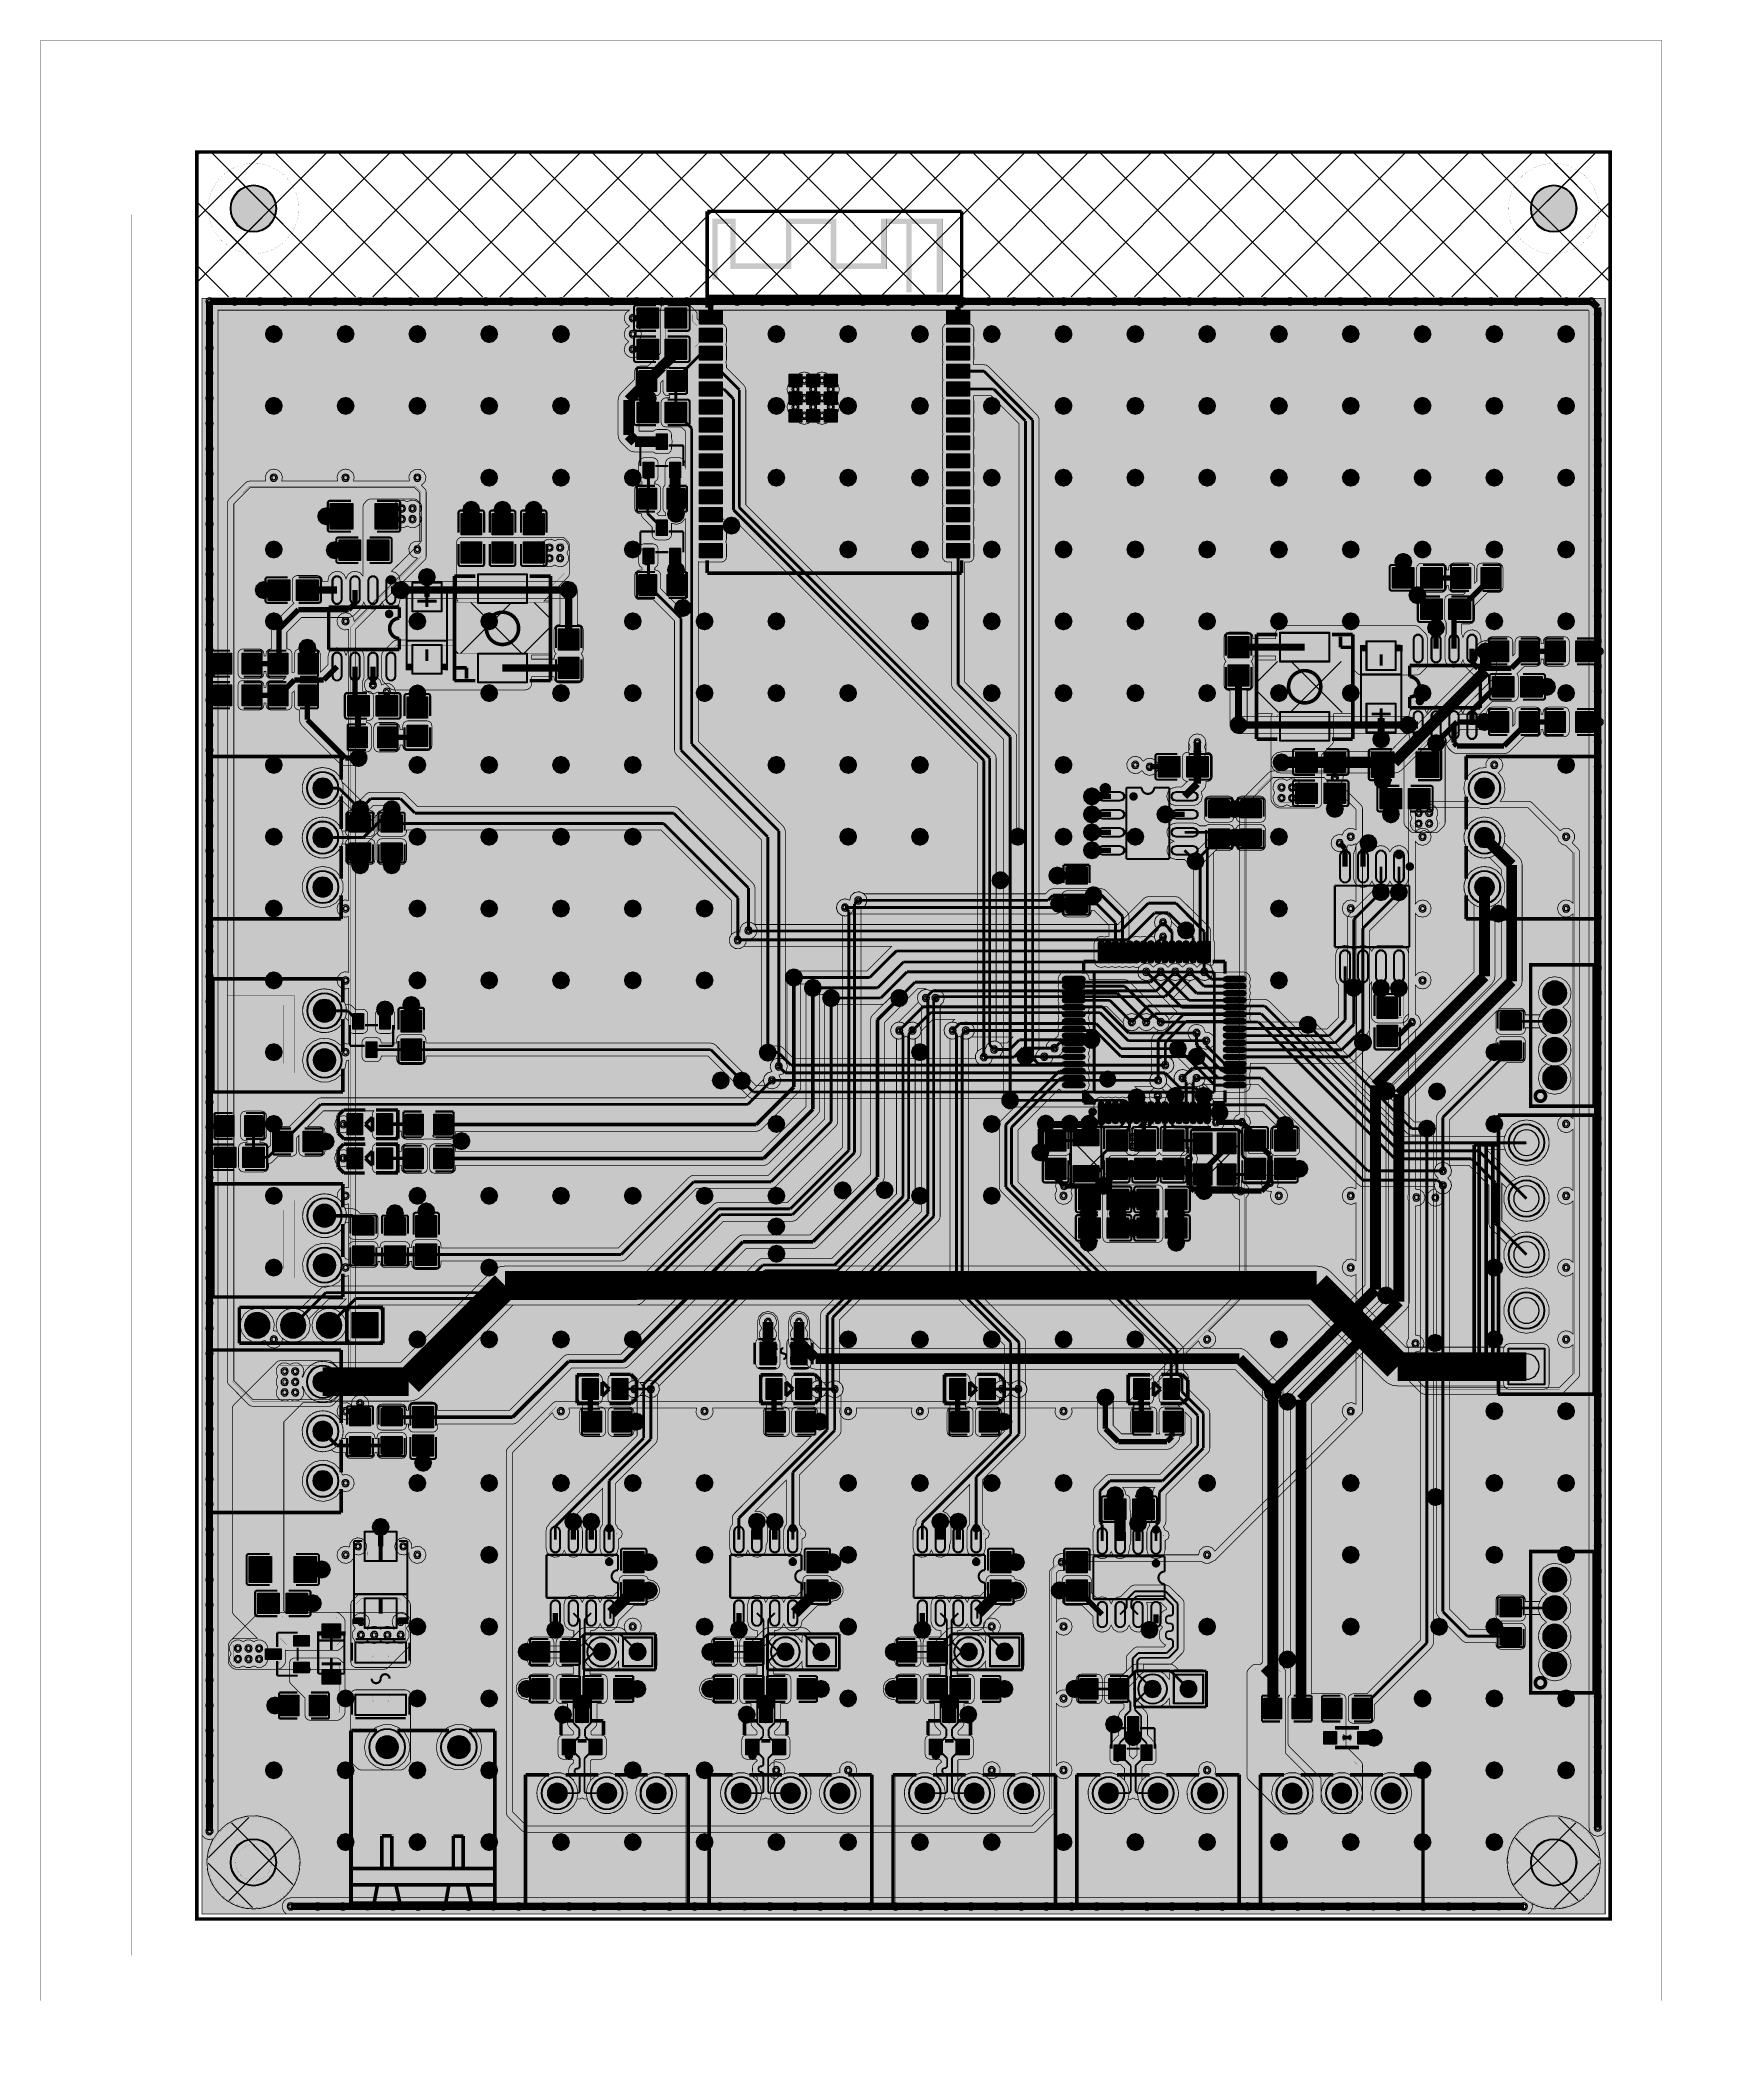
# Model space of a CAD drawing. Header units: millimetres. Extents: x -61 to 56, y -72 to 70.
import ezdxf

# ---------------------------------------------------------------- set-up
doc = ezdxf.new("R2010")
doc.units = ezdxf.units.MM
doc.header["$MEASUREMENT"] = 0
for name, color, linetype, true_color in [('02GND', 7, 'Continuous', 0x999966), ('03POWER', 7, 'Continuous', 0x008000), ('Board-Outline-Layer', 7, 'Continuous', 0xff00ff), ('Bottom-Layer', 7, 'Continuous', 0x0000ff), ('Bottom-Paste-Mask-Layer', 7, 'Continuous', 0x800000), ('Bottom-Solder-Mask-Layer', 7, 'Continuous', 0xaa00ff), ('Document-Layer', 7, 'Continuous', 0xffffff), ('Hole-Layer', 7, 'Continuous', 0x222222), ('Multi-Layer', 7, 'Continuous', 0xc0c0c0), ('Top-Layer', 7, 'Continuous', 0xff0000), ('Top-Paste-Mask-Layer', 7, 'Continuous', 0x808080), ('Top-Silkscreen-Layer', 7, 'Continuous', 0xffcc00), ('Top-Solder-Mask-Layer', 7, 'Continuous', 0x800080)]:
    doc.layers.add(name, color=color, linetype=linetype, true_color=true_color)
pattern_1 = [(45, (0, 0), (-2.24506, 2.24506), []), (135, (0, 0), (-2.24506, -2.24506), [])]

msp = doc.modelspace()

# ---------------------------------------------------------------- hatches: boundary and pattern name
at = {"layer": '02GND'}
for points in [[(-49.64, 52.15), (49.64, 52.15), (49.64, -62.14), (-49.64, -62.14)], [(-35.93, 36.09), (-35.68, 35.94), (-35.39, 35.92), (-35.12, 36.04), (-34.86, 35.92), (-34.56, 35.94), (-34.32, 36.09), (-34.16, 36.34), (-34.15, 36.63), (-34.26, 36.9), (-34.15, 37.16), (-34.16, 37.46), (-34.32, 37.7), (-34.56, 37.86), (-34.86, 37.87), (-35.12, 37.76), (-35.39, 37.87), (-35.68, 37.86), (-35.93, 37.7), (-36.08, 37.46), (-36.1, 37.16), (-35.98, 36.9), (-36.1, 36.63), (-36.08, 36.34)], [(-16.72, 36.9), (-16.64, 36.59), (-16.41, 36.37), (-16.11, 36.29), (-15.8, 36.37), (-15.57, 36.59), (-15.49, 36.9), (-15.57, 37.2), (-15.8, 37.43), (-16.11, 37.51), (-16.41, 37.43), (-16.64, 37.2)], [(-25.48, 33.33), (-25.23, 33.18), (-24.94, 33.16), (-24.68, 33.28), (-24.41, 33.16), (-24.12, 33.18), (-23.87, 33.33), (-23.72, 33.58), (-23.7, 33.87), (-23.82, 34.14), (-23.7, 34.4), (-23.72, 34.69), (-23.87, 34.94), (-24.12, 35.09), (-24.41, 35.11), (-24.68, 35), (-24.94, 35.11), (-25.23, 35.09), (-25.48, 34.94), (-25.63, 34.69), (-25.65, 34.4), (-25.53, 34.14), (-25.65, 33.87), (-25.63, 33.58)], [(-36.2, 31.51), (-36.11, 31.2), (-35.89, 30.98), (-35.58, 30.9), (-35.28, 30.98), (-35.05, 31.2), (-34.97, 31.51), (-35.05, 31.82), (-35.28, 32.04), (-35.58, 32.12), (-35.89, 32.04), (-36.11, 31.82)], [(-24.31, 31.51), (-24.23, 31.2), (-24.01, 30.98), (-23.7, 30.9), (-23.39, 30.98), (-23.17, 31.2), (-23.09, 31.51), (-23.17, 31.82), (-23.39, 32.04), (-23.7, 32.12), (-24.01, 32.04), (-24.23, 31.82)], [(-42.8, 27.43), (-42.72, 27.12), (-42.5, 26.9), (-42.19, 26.82), (-41.88, 26.9), (-41.66, 27.12), (-41.58, 27.43), (-41.66, 27.74), (-41.88, 27.96), (-42.19, 28.04), (-42.5, 27.96), (-42.72, 27.74)], [(40.58, 27.17), (40.66, 26.86), (40.88, 26.64), (41.19, 26.55), (41.5, 26.64), (41.72, 26.86), (41.8, 27.17), (41.72, 27.47), (41.5, 27.7), (41.19, 27.78), (40.88, 27.7), (40.66, 27.47)], [(23.09, 21.96), (23.17, 21.65), (23.39, 21.43), (23.7, 21.35), (24.01, 21.43), (24.23, 21.65), (24.31, 21.96), (24.23, 22.27), (24.01, 22.49), (23.7, 22.57), (23.39, 22.49), (23.17, 22.27)], [(35.08, 21.96), (35.17, 21.65), (35.39, 21.43), (35.7, 21.35), (36, 21.43), (36.23, 21.65), (36.31, 21.96), (36.23, 22.27), (36, 22.49), (35.7, 22.57), (35.39, 22.49), (35.17, 22.27)], [(40.48, 22.18), (40.57, 21.87), (40.79, 21.65), (41.1, 21.57), (41.4, 21.65), (41.63, 21.87), (41.71, 22.18), (41.63, 22.49), (41.4, 22.71), (41.1, 22.79), (40.79, 22.71), (40.57, 22.49)], [(-39.17, 19.63), (-39.09, 19.33), (-38.87, 19.1), (-38.56, 19.02), (-38.25, 19.1), (-38.03, 19.33), (-37.95, 19.63), (-38.03, 19.94), (-38.25, 20.16), (-38.56, 20.24), (-38.87, 20.16), (-39.09, 19.94)], [(20.78, 19.47), (21.09, 19.55), (21.32, 19.78), (21.39, 20.1), (21.3, 20.41), (21.39, 20.71), (21.32, 21.03), (21.09, 21.26), (20.78, 21.34), (20.47, 21.26), (20.25, 21.03), (20.17, 20.71), (20.27, 20.41), (20.17, 20.1), (20.25, 19.78), (20.47, 19.55)], [(37.06, 20.68), (37.14, 20.37), (37.37, 20.15), (37.67, 20.07), (37.98, 20.15), (38.2, 20.37), (38.28, 20.68), (38.2, 20.98), (37.98, 21.21), (37.67, 21.29), (37.37, 21.21), (37.14, 20.98)], [(-41.1, 18.96), (-41.6, 18.87), (-42.04, 18.62), (-42.36, 18.23), (-42.54, 17.75), (-42.54, 17.25), (-42.36, 16.77), (-42.04, 16.38), (-41.6, 16.13), (-41.1, 16.04), (-40.6, 16.13), (-40.16, 16.38), (-39.84, 16.77), (-39.66, 17.25), (-39.66, 17.75), (-39.84, 18.23), (-40.16, 18.62), (-40.6, 18.87)], [(26.13, 19.32), (26.22, 19.01), (26.44, 18.79), (26.75, 18.7), (27.05, 18.79), (27.28, 19.01), (27.36, 19.32), (27.28, 19.62), (27.05, 19.85), (26.75, 19.93), (26.44, 19.85), (26.22, 19.62)], [(26.31, 16.37), (26.56, 16.22), (26.85, 16.2), (27.12, 16.32), (27.39, 16.2), (27.68, 16.22), (27.93, 16.37), (28.08, 16.62), (28.1, 16.91), (27.98, 17.18), (28.1, 17.45), (28.08, 17.74), (27.93, 17.99), (27.68, 18.14), (27.39, 18.16), (27.12, 18.04), (26.85, 18.16), (26.56, 18.14), (26.31, 17.99), (26.16, 17.74), (26.14, 17.45), (26.26, 17.18), (26.14, 16.91), (26.16, 16.62)], [(-39.07, 16), (-38.98, 15.7), (-38.76, 15.47), (-38.45, 15.39), (-38.15, 15.47), (-37.92, 15.7), (-37.84, 16), (-37.92, 16.31), (-38.15, 16.53), (-38.45, 16.62), (-38.76, 16.53), (-38.98, 16.31)], [(-36.83, 16), (-36.75, 15.7), (-36.52, 15.47), (-36.22, 15.39), (-35.91, 15.47), (-35.69, 15.7), (-35.61, 16), (-35.69, 16.31), (-35.91, 16.53), (-36.22, 16.62), (-36.52, 16.53), (-36.75, 16.31)], [(22.84, 16.01), (22.92, 15.7), (23.14, 15.48), (23.45, 15.4), (23.75, 15.48), (23.98, 15.7), (24.06, 16.01), (23.98, 16.31), (23.75, 16.54), (23.45, 16.62), (23.14, 16.54), (22.92, 16.31)], [(36.02, 14.56), (36.27, 14.41), (36.56, 14.39), (36.82, 14.51), (37.09, 14.39), (37.38, 14.41), (37.63, 14.56), (37.78, 14.81), (37.8, 15.1), (37.68, 15.37), (37.8, 15.64), (37.78, 15.93), (37.63, 16.18), (37.38, 16.33), (37.09, 16.35), (36.82, 16.23), (36.56, 16.35), (36.27, 16.33), (36.02, 16.18), (35.87, 15.93), (35.85, 15.64), (35.97, 15.37), (35.85, 15.1), (35.87, 14.81)], [(-41.1, 15.46), (-41.6, 15.37), (-42.04, 15.12), (-42.36, 14.73), (-42.54, 14.25), (-42.54, 13.75), (-42.36, 13.27), (-42.04, 12.88), (-41.6, 12.63), (-41.1, 12.54), (-40.6, 12.63), (-40.16, 12.88), (-39.84, 13.27), (-39.66, 13.75), (-39.66, 14.25), (-39.84, 14.73), (-40.16, 15.12), (-40.6, 15.37)], [(7.47, 14.06), (7.56, 13.75), (7.78, 13.53), (8.09, 13.45), (8.39, 13.53), (8.62, 13.75), (8.7, 14.06), (8.62, 14.36), (8.39, 14.59), (8.09, 14.67), (7.78, 14.59), (7.56, 14.36)], [(22.85, 14.01), (22.93, 13.7), (23.16, 13.48), (23.46, 13.4), (23.77, 13.48), (23.99, 13.7), (24.07, 14.01), (23.99, 14.31), (23.77, 14.54), (23.46, 14.62), (23.16, 14.54), (22.93, 14.31)], [(41.1, 12.54), (41.6, 12.63), (42.04, 12.88), (42.36, 13.27), (42.54, 13.75), (42.54, 14.25), (42.36, 14.73), (42.04, 15.12), (41.6, 15.37), (41.1, 15.46), (40.6, 15.37), (40.16, 15.12), (39.84, 14.73), (39.66, 14.25), (39.66, 13.75), (39.84, 13.27), (40.16, 12.88), (40.6, 12.63)], [(20.05, 12.32), (20.13, 12.02), (20.36, 11.79), (20.66, 11.71), (20.97, 11.79), (21.19, 12.02), (21.27, 12.32), (21.19, 12.63), (20.97, 12.85), (20.66, 12.94), (20.36, 12.85), (20.13, 12.63)], [(32.28, 13.61), (32.36, 13.3), (32.58, 13.08), (32.89, 12.99), (33.2, 13.08), (33.42, 13.3), (33.5, 13.61), (33.42, 13.91), (33.2, 14.14), (32.89, 14.22), (32.58, 14.14), (32.36, 13.91)], [(-39.07, 12.04), (-38.98, 11.73), (-38.76, 11.51), (-38.45, 11.43), (-38.15, 11.51), (-37.92, 11.73), (-37.84, 12.04), (-37.92, 12.35), (-38.15, 12.57), (-38.45, 12.65), (-38.76, 12.57), (-38.98, 12.35)], [(-36.83, 12.04), (-36.75, 11.73), (-36.52, 11.51), (-36.22, 11.43), (-35.91, 11.51), (-35.69, 11.73), (-35.61, 12.04), (-35.69, 12.35), (-35.91, 12.57), (-36.22, 12.65), (-36.52, 12.57), (-36.75, 12.35)], [(6.24, 10.98), (6.32, 10.67), (6.55, 10.45), (6.85, 10.37), (7.16, 10.45), (7.38, 10.67), (7.47, 10.98), (7.38, 11.29), (7.16, 11.51), (6.85, 11.59), (6.55, 11.51), (6.32, 11.29)], [(41.1, 9.04), (41.6, 9.13), (42.04, 9.38), (42.36, 9.77), (42.54, 10.25), (42.54, 10.75), (42.36, 11.23), (42.04, 11.62), (41.6, 11.87), (41.1, 11.96), (40.6, 11.87), (40.16, 11.62), (39.84, 11.23), (39.66, 10.75), (39.66, 10.25), (39.84, 9.77), (40.16, 9.38), (40.6, 9.13)], [(-4.68, 8.76), (-4.46, 8.53), (-4.15, 8.44), (-3.85, 8.52), (-3.62, 8.74), (-3.53, 9.04), (-3.22, 8.95), (-2.91, 9.02), (-2.68, 9.24), (-2.59, 9.54), (-2.66, 9.85), (-2.88, 10.08), (-3.19, 10.17), (-3.5, 10.1), (-3.73, 9.88), (-3.81, 9.57), (-4.12, 9.67), (-4.43, 9.59), (-4.66, 9.38), (-4.75, 9.07)], [(12.83, 9.92), (12.91, 9.61), (13.13, 9.39), (13.44, 9.3), (13.75, 9.39), (13.97, 9.61), (14.05, 9.92), (13.97, 10.22), (13.75, 10.45), (13.44, 10.53), (13.13, 10.45), (12.91, 10.22)], [(33.16, 10.14), (33.24, 9.83), (33.47, 9.61), (33.77, 9.53), (34.08, 9.61), (34.3, 9.83), (34.39, 10.14), (34.3, 10.45), (34.08, 10.67), (33.77, 10.75), (33.47, 10.67), (33.24, 10.45)], [(34.43, 10.13), (34.51, 9.82), (34.74, 9.6), (35.04, 9.52), (35.35, 9.6), (35.57, 9.82), (35.66, 10.13), (35.57, 10.44), (35.35, 10.66), (35.04, 10.74), (34.74, 10.66), (34.51, 10.44)], [(10.39, 9.31), (10.47, 9.01), (10.7, 8.78), (11, 8.7), (11.31, 8.78), (11.53, 9.01), (11.61, 9.31), (11.53, 9.62), (11.31, 9.84), (11, 9.93), (10.7, 9.84), (10.47, 9.62)], [(18.36, 6.37), (18.66, 6.45), (18.88, 6.66), (18.97, 6.96), (18.91, 7.26), (18.7, 7.49), (18.91, 7.72), (18.97, 8.03), (18.88, 8.32), (18.66, 8.54), (18.36, 8.61), (18.06, 8.54), (17.84, 8.32), (17.75, 8.03), (17.81, 7.72), (18.02, 7.49), (17.81, 7.26), (17.75, 6.96), (17.84, 6.66), (18.06, 6.45)], [(-10.52, 7.83), (-10.78, 8), (-11.09, 8.02), (-11.37, 7.89), (-11.55, 7.64), (-11.58, 7.33), (-11.89, 7.33), (-12.16, 7.18), (-12.32, 6.91), (-12.33, 6.6), (-12.19, 6.33), (-11.93, 6.16), (-11.62, 6.14), (-11.34, 6.27), (-11.16, 6.52), (-11.13, 6.83), (-10.82, 6.83), (-10.55, 6.98), (-10.39, 7.24), (-10.37, 7.55)], [(19.37, 7.43), (19.45, 7.12), (19.68, 6.9), (19.98, 6.82), (20.29, 6.9), (20.51, 7.12), (20.6, 7.43), (20.51, 7.74), (20.29, 7.96), (19.98, 8.04), (19.68, 7.96), (19.45, 7.74)], [(-8.37, 4.1), (-8.29, 3.79), (-8.07, 3.57), (-7.76, 3.49), (-7.46, 3.57), (-7.23, 3.79), (-7.15, 4.1), (-7.23, 4.41), (-7.46, 4.63), (-7.76, 4.71), (-8.07, 4.63), (-8.29, 4.41)], [(17.68, 4.83), (17.45, 5.04), (17.15, 5.11), (16.85, 5.02), (16.64, 4.8), (16.56, 4.5), (16.64, 4.19), (16.85, 3.97), (17.15, 3.88), (17.45, 3.95), (17.68, 4.16), (17.9, 3.96), (18.2, 3.88), (18.49, 3.96), (18.71, 4.16), (18.93, 3.96), (19.22, 3.88), (19.51, 3.96), (19.73, 4.16), (19.96, 3.96), (20.25, 3.88), (20.54, 3.96), (20.76, 4.16), (20.99, 3.95), (21.29, 3.88), (21.59, 3.97), (21.81, 4.19), (21.89, 4.5), (21.81, 4.8), (21.59, 5.02), (21.29, 5.11), (20.99, 5.04), (20.76, 4.83), (20.54, 5.03), (20.25, 5.11), (19.96, 5.03), (19.73, 4.83), (19.51, 5.03), (19.22, 5.11), (18.93, 5.03), (18.71, 4.83), (18.49, 5.03), (18.2, 5.11), (17.9, 5.03)], [(-40.97, 3.31), (-41.51, 3.21), (-41.98, 2.94), (-42.32, 2.53), (-42.51, 2.02), (-42.51, 1.48), (-42.32, 0.97), (-41.98, 0.56), (-41.51, 0.29), (-40.97, 0.19), (-40.44, 0.29), (-39.97, 0.56), (-39.62, 0.97), (-39.44, 1.48), (-39.44, 2.02), (-39.62, 2.53), (-39.97, 2.94), (-40.44, 3.21)], [(-7.03, 3.37), (-6.95, 3.07), (-6.73, 2.84), (-6.42, 2.76), (-6.11, 2.84), (-5.89, 3.07), (-5.81, 3.37), (-5.89, 3.68), (-6.11, 3.9), (-6.42, 3.99), (-6.73, 3.9), (-6.95, 3.68)], [(-5.74, 2.65), (-5.66, 2.34), (-5.43, 2.12), (-5.13, 2.04), (-4.82, 2.12), (-4.6, 2.34), (-4.52, 2.65), (-4.6, 2.96), (-4.82, 3.18), (-5.13, 3.26), (-5.43, 3.18), (-5.66, 2.96)], [(-0.92, 2.65), (-0.84, 2.34), (-0.61, 2.12), (-0.31, 2.04), (0, 2.12), (0.22, 2.34), (0.3, 2.65), (0.22, 2.96), (0, 3.18), (-0.31, 3.26), (-0.61, 3.18), (-0.84, 2.96)], [(0.97, 2.65), (1.06, 2.33), (1.29, 2.11), (1.61, 2.04), (1.92, 2.14), (2.23, 2.04), (2.55, 2.11), (2.79, 2.33), (2.88, 2.65), (2.79, 2.96), (2.55, 3.19), (2.23, 3.26), (1.92, 3.16), (1.61, 3.26), (1.29, 3.19), (1.06, 2.96)], [(31.25, 3.38), (31.33, 3.07), (31.55, 2.85), (31.86, 2.76), (32.16, 2.85), (32.39, 3.07), (32.47, 3.38), (32.39, 3.68), (32.16, 3.91), (31.86, 3.99), (31.55, 3.91), (31.33, 3.68)], [(33.17, 3.35), (33.25, 3.04), (33.47, 2.82), (33.78, 2.73), (34.09, 2.82), (34.31, 3.04), (34.39, 3.35), (34.31, 3.65), (34.09, 3.88), (33.78, 3.96), (33.47, 3.88), (33.25, 3.65)], [(34.44, 3.35), (34.52, 3.04), (34.74, 2.82), (35.05, 2.73), (35.36, 2.82), (35.58, 3.04), (35.66, 3.35), (35.58, 3.65), (35.36, 3.88), (35.05, 3.96), (34.74, 3.88), (34.52, 3.65)], [(46.07, -2.16), (46.5, -2.08), (46.86, -1.85), (47.12, -1.5), (47.23, -1.09), (47.18, -0.66), (46.98, -0.28), (46.66, 0), (47.01, 0.32), (47.21, 0.76), (47.21, 1.24), (47.01, 1.68), (46.66, 2), (46.98, 2.28), (47.18, 2.66), (47.23, 3.09), (47.12, 3.5), (46.86, 3.85), (46.5, 4.08), (46.07, 4.16), (45.65, 4.08), (45.29, 3.85), (45.03, 3.5), (44.92, 3.09), (44.97, 2.66), (45.16, 2.28), (45.49, 2), (45.13, 1.68), (44.94, 1.24), (44.94, 0.76), (45.13, 0.32), (45.49, 0), (45.16, -0.28), (44.97, -0.66), (44.92, -1.09), (45.03, -1.5), (45.29, -1.85), (45.65, -2.08)], [(-37.3, 1.83), (-37.22, 1.52), (-37, 1.3), (-36.69, 1.22), (-36.39, 1.3), (-36.16, 1.52), (-36.08, 1.83), (-36.16, 2.14), (-36.39, 2.36), (-36.69, 2.44), (-37, 2.36), (-37.22, 2.14)], [(16.66, 1.28), (16.43, 1.49), (16.12, 1.56), (15.83, 1.47), (15.61, 1.25), (15.53, 0.95), (15.61, 0.64), (15.83, 0.42), (16.12, 0.33), (16.43, 0.4), (16.66, 0.61), (16.88, 0.41), (17.17, 0.33), (17.46, 0.41), (17.68, 0.61), (17.91, 0.4), (18.21, 0.33), (18.51, 0.42), (18.73, 0.64), (18.81, 0.95), (18.73, 1.25), (18.51, 1.47), (18.21, 1.56), (17.91, 1.49), (17.68, 1.28), (17.46, 1.48), (17.17, 1.56), (16.88, 1.48)], [(-0.92, 0.35), (-0.85, 0.06), (-0.65, -0.16), (-0.37, -0.26), (-0.08, -0.22), (0.16, -0.05), (0.4, -0.22), (0.69, -0.26), (0.97, -0.16), (1.17, 0.06), (1.24, 0.35), (1.17, 0.63), (0.97, 0.85), (0.69, 0.95), (0.4, 0.91), (0.16, 0.74), (-0.08, 0.91), (-0.37, 0.95), (-0.65, 0.85), (-0.85, 0.63)], [(2.86, 0.35), (2.93, 0.06), (3.13, -0.16), (3.41, -0.26), (3.7, -0.22), (3.94, -0.05), (4.18, -0.22), (4.47, -0.26), (4.75, -0.16), (4.95, 0.06), (5.02, 0.35), (4.95, 0.63), (4.75, 0.85), (4.47, 0.95), (4.18, 0.91), (3.94, 0.74), (3.7, 0.91), (3.41, 0.95), (3.13, 0.85), (2.93, 0.63)], [(12.67, -0.31), (12.75, -0.62), (12.98, -0.84), (13.28, -0.92), (13.59, -0.84), (13.81, -0.62), (13.9, -0.31), (13.81, -0.01), (13.59, 0.22), (13.28, 0.3), (12.98, 0.22), (12.75, -0.01)], [(20.26, 0.57), (20.13, 0.31), (20.14, 0.03), (20.28, -0.23), (20.51, -0.39), (20.79, -0.43), (20.89, -0.7), (21.09, -0.89), (21.37, -0.98), (21.65, -0.93), (21.88, -0.75), (22, -0.5), (21.99, -0.21), (21.86, 0.04), (21.62, 0.2), (21.34, 0.24), (21.25, 0.51), (21.04, 0.71), (20.77, 0.79), (20.48, 0.74)], [(28, 0.75), (28.08, 0.45), (28.31, 0.22), (28.61, 0.14), (28.92, 0.22), (29.14, 0.45), (29.23, 0.75), (29.14, 1.06), (28.92, 1.28), (28.61, 1.37), (28.31, 1.28), (28.08, 1.06)], [(31.89, -0.49), (31.97, -0.79), (32.2, -1.02), (32.5, -1.1), (32.81, -1.02), (33.04, -0.79), (33.12, -0.49), (33.04, -0.18), (32.81, 0.04), (32.5, 0.12), (32.2, 0.04), (31.97, -0.18)], [(-10.22, -1.21), (-10.14, -1.51), (-9.91, -1.74), (-9.61, -1.82), (-9.3, -1.74), (-9.08, -1.51), (-8.99, -1.21), (-9.08, -0.9), (-9.3, -0.68), (-9.61, -0.6), (-9.91, -0.68), (-10.14, -0.9)], [(5.19, -1.89), (5.42, -2.08), (5.7, -2.14), (5.98, -2.06), (6.19, -1.87), (6.29, -1.59), (6.58, -1.58), (6.83, -1.43), (6.99, -1.18), (7.01, -0.89), (6.9, -0.63), (6.68, -0.44), (6.39, -0.38), (6.11, -0.46), (5.9, -0.65), (5.8, -0.93), (5.51, -0.94), (5.26, -1.09), (5.1, -1.33), (5.08, -1.62)], [(8.01, -1.5), (8.09, -1.81), (8.32, -2.03), (8.62, -2.12), (8.93, -2.03), (9.15, -1.81), (9.24, -1.5), (9.15, -1.2), (8.93, -0.97), (8.62, -0.89), (8.32, -0.97), (8.09, -1.2)], [(11.14, -0.5), (10.9, -0.32), (10.61, -0.28), (10.33, -0.39), (10.13, -0.61), (10.07, -0.9), (9.77, -0.92), (9.51, -1.08), (9.36, -1.33), (9.35, -1.63), (9.49, -1.9), (9.73, -2.07), (10.02, -2.11), (10.3, -2.01), (10.5, -1.78), (10.57, -1.49), (10.86, -1.48), (11.12, -1.32), (11.27, -1.06), (11.28, -0.76)], [(18.8, -0.93), (18.88, -1.24), (19.1, -1.46), (19.41, -1.54), (19.72, -1.46), (19.94, -1.24), (20.02, -0.93), (19.94, -0.62), (19.72, -0.4), (19.41, -0.32), (19.1, -0.4), (18.88, -0.62)], [(20.12, -1.49), (20.2, -1.8), (20.43, -2.02), (20.73, -2.11), (21.04, -2.02), (21.26, -1.8), (21.34, -1.49), (21.26, -1.19), (21.04, -0.96), (20.73, -0.88), (20.43, -0.96), (20.2, -1.19)], [(-12.05, -3.2), (-11.97, -3.5), (-11.75, -3.73), (-11.44, -3.81), (-11.13, -3.73), (-10.91, -3.5), (-10.83, -3.2), (-10.91, -2.89), (-11.13, -2.67), (-11.44, -2.59), (-11.75, -2.67), (-11.97, -2.89)], [(-9.58, -3.72), (-9.26, -3.78), (-8.96, -3.67), (-8.75, -3.42), (-8.7, -3.1), (-8.82, -2.8), (-8.51, -2.71), (-8.29, -2.48), (-8.22, -2.16), (-8.32, -1.85), (-8.56, -1.64), (-8.88, -1.58), (-9.19, -1.69), (-9.39, -1.94), (-9.44, -2.26), (-9.32, -2.56), (-9.63, -2.65), (-9.85, -2.89), (-9.92, -3.2), (-9.82, -3.51)], [(17.75, -3.73), (18.09, -3.78), (18.41, -3.64), (18.6, -3.34), (18.6, -3), (18.4, -2.7), (18.75, -2.67), (19.02, -2.45), (19.13, -2.12), (19.04, -1.78), (18.78, -1.55), (18.44, -1.5), (18.12, -1.64), (17.93, -1.93), (17.93, -2.28), (18.12, -2.57), (17.78, -2.61), (17.51, -2.83), (17.4, -3.16), (17.49, -3.49)], [(19.13, -3.01), (19.21, -3.31), (19.41, -3.53), (19.7, -3.62), (20, -3.57), (20.24, -3.37), (20.47, -3.57), (20.77, -3.62), (21.06, -3.53), (21.27, -3.31), (21.34, -3.01), (21.27, -2.72), (21.06, -2.5), (20.77, -2.4), (20.47, -2.46), (20.24, -2.65), (20, -2.46), (19.7, -2.4), (19.41, -2.5), (19.21, -2.72)], [(6.93, -4.59), (7.01, -4.89), (7.24, -5.12), (7.54, -5.2), (7.85, -5.12), (8.07, -4.89), (8.15, -4.59), (8.07, -4.28), (7.85, -4.06), (7.54, -3.97), (7.24, -4.06), (7.01, -4.28)], [(15.87, -4.38), (15.96, -4.69), (16.18, -4.91), (16.49, -4.99), (16.79, -4.91), (17.02, -4.69), (17.1, -4.38), (17.02, -4.07), (16.79, -3.85), (16.49, -3.77), (16.18, -3.85), (15.96, -4.07)], [(18.63, -4.28), (18.71, -4.58), (18.94, -4.81), (19.24, -4.89), (19.55, -4.81), (19.77, -4.58), (19.86, -4.28), (19.77, -3.97), (19.55, -3.75), (19.24, -3.66), (18.94, -3.75), (18.71, -3.97)], [(20.62, -4.28), (20.7, -4.58), (20.92, -4.81), (21.23, -4.89), (21.53, -4.81), (21.76, -4.58), (21.84, -4.28), (21.76, -3.97), (21.53, -3.75), (21.23, -3.66), (20.92, -3.75), (20.7, -3.97)], [(21.74, -5.46), (21.82, -5.77), (22.04, -5.99), (22.35, -6.07), (22.66, -5.99), (22.88, -5.77), (22.96, -5.46), (22.88, -5.16), (22.66, -4.93), (22.35, -4.85), (22.04, -4.93), (21.82, -5.16)], [(-41.5, -7.5), (-41.42, -7.81), (-41.2, -8.03), (-40.89, -8.11), (-40.59, -8.03), (-40.36, -7.81), (-40.28, -7.5), (-40.36, -7.19), (-40.59, -6.97), (-40.89, -6.89), (-41.2, -6.97), (-41.42, -7.19)], [(16.19, -8.48), (16.51, -8.4), (16.73, -8.16), (16.8, -7.84), (16.7, -7.53), (16.8, -7.22), (16.73, -6.9), (16.51, -6.66), (16.19, -6.58), (15.88, -6.66), (15.65, -6.9), (15.58, -7.22), (15.69, -7.53), (15.58, -7.84), (15.65, -8.16), (15.88, -8.4)], [(26.38, -6.33), (26.46, -6.63), (26.68, -6.86), (26.99, -6.94), (27.29, -6.86), (27.52, -6.63), (27.6, -6.33), (27.52, -6.02), (27.29, -5.8), (26.99, -5.72), (26.68, -5.8), (26.46, -6.02)], [(36.42, -6.59), (36.5, -6.9), (36.72, -7.12), (37.03, -7.21), (37.33, -7.12), (37.56, -6.9), (37.64, -6.59), (37.56, -6.29), (37.33, -6.06), (37.03, -5.98), (36.72, -6.06), (36.5, -6.29)], [(44.07, -9.19), (44.62, -9.09), (45.11, -8.81), (45.47, -8.38), (45.66, -7.86), (45.66, -7.3), (45.47, -6.78), (45.11, -6.35), (44.62, -6.07), (44.07, -5.97), (43.52, -6.07), (43.04, -6.35), (42.68, -6.78), (42.49, -7.3), (42.49, -7.86), (42.68, -8.38), (43.04, -8.81), (43.52, -9.09)], [(38.16, -11.21), (38.46, -11.13), (38.68, -10.92), (38.77, -10.62), (38.71, -10.32), (38.5, -10.09), (38.71, -9.86), (38.77, -9.56), (38.68, -9.26), (38.46, -9.05), (38.16, -8.97), (37.86, -9.05), (37.64, -9.26), (37.55, -9.56), (37.61, -9.86), (37.82, -10.09), (37.61, -10.32), (37.55, -10.62), (37.64, -10.92), (37.86, -11.13)], [(44.07, -13.15), (44.62, -13.05), (45.11, -12.77), (45.47, -12.34), (45.66, -11.82), (45.66, -11.26), (45.47, -10.74), (45.11, -10.31), (44.62, -10.03), (44.07, -9.93), (43.52, -10.03), (43.04, -10.31), (42.68, -10.74), (42.49, -11.26), (42.49, -11.82), (42.68, -12.34), (43.04, -12.77), (43.52, -13.05)], [(-40.97, -11.19), (-41.51, -11.29), (-41.98, -11.56), (-42.32, -11.97), (-42.51, -12.48), (-42.51, -13.02), (-42.32, -13.53), (-41.98, -13.94), (-41.51, -14.21), (-40.97, -14.31), (-40.44, -14.21), (-39.97, -13.94), (-39.62, -13.53), (-39.44, -13.02), (-39.44, -12.48), (-39.62, -11.97), (-39.97, -11.56), (-40.44, -11.29)], [(15.61, -11.6), (15.69, -11.91), (15.92, -12.13), (16.22, -12.22), (16.53, -12.13), (16.75, -11.91), (16.83, -11.6), (16.75, -11.3), (16.53, -11.07), (16.22, -10.99), (15.92, -11.07), (15.69, -11.3)], [(14.54, -12.61), (14.63, -12.92), (14.85, -13.14), (15.16, -13.22), (15.46, -13.14), (15.69, -12.92), (15.77, -12.61), (15.69, -12.3), (15.46, -12.08), (15.16, -12), (14.85, -12.08), (14.63, -12.3)], [(16.68, -12.61), (16.76, -12.92), (16.98, -13.14), (17.29, -13.22), (17.59, -13.14), (17.82, -12.92), (17.9, -12.61), (17.82, -12.3), (17.59, -12.08), (17.29, -12), (16.98, -12.08), (16.76, -12.3)], [(15.61, -13.61), (15.69, -13.92), (15.92, -14.15), (16.22, -14.23), (16.53, -14.15), (16.75, -13.92), (16.83, -13.61), (16.75, -13.31), (16.53, -13.08), (16.22, -13), (15.92, -13.08), (15.69, -13.31)], [(44.07, -17.11), (44.62, -17.01), (45.11, -16.73), (45.47, -16.3), (45.66, -15.78), (45.66, -15.22), (45.47, -14.7), (45.11, -14.27), (44.62, -13.99), (44.07, -13.89), (43.52, -13.99), (43.04, -14.27), (42.68, -14.7), (42.49, -15.22), (42.49, -15.78), (42.68, -16.3), (43.04, -16.73), (43.52, -17.01)], [(-41.98, -20.5), (-42.07, -20.04), (-42.34, -19.65), (-42.73, -19.38), (-43.19, -19.29), (-43.65, -19.38), (-44.04, -19.65), (-44.31, -20.04), (-44.4, -20.5), (-44.31, -20.96), (-44.04, -21.35), (-43.65, -21.62), (-43.19, -21.71), (-42.73, -21.62), (-42.34, -21.35), (-42.07, -20.96)], [(-39.44, -20.5), (-39.53, -20.04), (-39.8, -19.65), (-40.19, -19.38), (-40.65, -19.29), (-41.11, -19.38), (-41.5, -19.65), (-41.77, -20.04), (-41.86, -20.5), (-41.77, -20.96), (-41.5, -21.35), (-41.11, -21.62), (-40.65, -21.71), (-40.19, -21.62), (-39.8, -21.35), (-39.53, -20.96)], [(-38.96, -19.29), (-39.14, -19.34), (-39.27, -19.47), (-39.32, -19.65), (-39.32, -21.35), (-39.27, -21.53), (-39.14, -21.66), (-38.96, -21.71), (-37.26, -21.71), (-37.08, -21.66), (-36.95, -21.53), (-36.9, -21.35), (-36.9, -19.65), (-36.95, -19.47), (-37.08, -19.34), (-37.26, -19.29)], [(-9.6, -21.75), (-9.32, -21.68), (-9.1, -21.49), (-8.99, -21.23), (-9.02, -20.94), (-9.17, -20.7), (-9.02, -20.45), (-8.99, -20.17), (-9.1, -19.9), (-9.32, -19.71), (-9.6, -19.65), (-9.88, -19.71), (-10.1, -19.9), (-10.21, -20.17), (-10.18, -20.45), (-10.03, -20.7), (-10.18, -20.94), (-10.21, -21.23), (-10.1, -21.49), (-9.88, -21.68)], [(-7.4, -21.75), (-7.12, -21.68), (-6.9, -21.49), (-6.79, -21.23), (-6.82, -20.94), (-6.97, -20.7), (-6.82, -20.45), (-6.79, -20.17), (-6.9, -19.9), (-7.12, -19.71), (-7.4, -19.65), (-7.68, -19.71), (-7.9, -19.9), (-8.01, -20.17), (-7.98, -20.45), (-7.83, -20.7), (-7.98, -20.94), (-8.01, -21.23), (-7.9, -21.49), (-7.68, -21.68)], [(45.68, -22.17), (45.63, -21.99), (45.5, -21.86), (45.32, -21.81), (42.82, -21.81), (42.64, -21.86), (42.51, -21.99), (42.46, -22.17), (42.46, -24.67), (42.51, -24.85), (42.64, -24.98), (42.82, -25.03), (45.32, -25.03), (45.5, -24.98), (45.63, -24.85), (45.68, -24.67)], [(-42.52, -24.82), (-42.31, -25.31), (-41.94, -25.69), (-41.46, -25.91), (-40.93, -25.95), (-40.43, -25.79), (-40.01, -25.47), (-39.74, -25.02), (-39.64, -24.5), (-39.74, -23.98), (-40.02, -23.52), (-40.44, -23.2), (-40.94, -23.05), (-41.47, -23.09), (-41.95, -23.32), (-42.32, -23.7), (-42.52, -24.18), (-42.54, -24.16), (-42.56, -24.13), (-42.44, -23.87), (-42.46, -23.57), (-42.61, -23.33), (-42.86, -23.17), (-43.15, -23.16), (-43.42, -23.27), (-43.68, -23.16), (-43.98, -23.17), (-44.22, -23.33), (-44.38, -23.57), (-44.39, -23.87), (-44.28, -24.13), (-44.39, -24.37), (-44.39, -24.64), (-44.28, -24.88), (-44.39, -25.15), (-44.38, -25.44), (-44.22, -25.69), (-43.98, -25.84), (-43.68, -25.86), (-43.42, -25.74), (-43.15, -25.86), (-42.86, -25.84), (-42.61, -25.69), (-42.46, -25.44), (-42.44, -25.15), (-42.56, -24.88), (-42.54, -24.85)], [(-19.66, -25.01), (-19.56, -25.34), (-19.31, -25.57), (-18.97, -25.62), (-18.66, -25.49), (-18.47, -25.21), (-18.27, -25.49), (-17.96, -25.62), (-17.62, -25.57), (-17.37, -25.34), (-17.27, -25.01), (-17.37, -24.68), (-17.62, -24.46), (-17.96, -24.4), (-18.27, -24.54), (-18.47, -24.82), (-18.66, -24.54), (-18.97, -24.41), (-19.31, -24.46), (-19.56, -24.69)], [(-6.65, -25.02), (-6.56, -25.35), (-6.3, -25.58), (-5.97, -25.63), (-5.65, -25.5), (-5.46, -25.22), (-5.27, -25.5), (-4.95, -25.63), (-4.62, -25.57), (-4.36, -25.35), (-4.27, -25.02), (-4.36, -24.69), (-4.62, -24.47), (-4.95, -24.41), (-5.27, -24.55), (-5.46, -24.83), (-5.65, -24.55), (-5.97, -24.42), (-6.3, -24.47), (-6.56, -24.7)], [(6.35, -25.02), (6.44, -25.35), (6.7, -25.58), (7.03, -25.63), (7.35, -25.5), (7.54, -25.22), (7.73, -25.5), (8.05, -25.63), (8.38, -25.57), (8.64, -25.35), (8.73, -25.02), (8.64, -24.69), (8.38, -24.47), (8.05, -24.41), (7.73, -24.55), (7.54, -24.83), (7.35, -24.55), (7.03, -24.42), (6.7, -24.47), (6.44, -24.7)], [(13.67, -25.61), (13.75, -25.91), (13.97, -26.14), (14.28, -26.22), (14.58, -26.14), (14.81, -25.91), (14.89, -25.61), (14.81, -25.3), (14.58, -25.08), (14.28, -25), (13.97, -25.08), (13.75, -25.3)], [(25.52, -25.25), (25.6, -25.55), (25.82, -25.78), (26.13, -25.86), (26.44, -25.78), (26.66, -25.55), (26.74, -25.25), (26.66, -24.94), (26.44, -24.72), (26.13, -24.63), (25.82, -24.72), (25.6, -24.94)], [(-41.1, -26.54), (-41.6, -26.63), (-42.04, -26.88), (-42.36, -27.27), (-42.54, -27.75), (-42.54, -28.25), (-42.36, -28.73), (-42.04, -29.12), (-41.6, -29.37), (-41.1, -29.46), (-40.6, -29.37), (-40.16, -29.12), (-39.84, -28.73), (-39.66, -28.25), (-39.66, -27.75), (-39.84, -27.27), (-40.16, -26.88), (-40.6, -26.63)], [(-19.54, -27.32), (-19.46, -27.63), (-19.23, -27.85), (-18.93, -27.93), (-18.62, -27.85), (-18.4, -27.63), (-18.32, -27.32), (-18.4, -27.02), (-18.62, -26.79), (-18.93, -26.71), (-19.23, -26.79), (-19.46, -27.02)], [(-6.54, -27.32), (-6.46, -27.63), (-6.23, -27.85), (-5.93, -27.93), (-5.62, -27.85), (-5.4, -27.63), (-5.32, -27.32), (-5.4, -27.02), (-5.62, -26.79), (-5.93, -26.71), (-6.23, -26.79), (-6.46, -27.02)], [(6.46, -27.32), (6.54, -27.63), (6.77, -27.85), (7.07, -27.93), (7.38, -27.85), (7.6, -27.63), (7.68, -27.32), (7.6, -27.02), (7.38, -26.79), (7.07, -26.71), (6.77, -26.79), (6.54, -27.02)], [(14.36, -32.52), (14.44, -32.82), (14.66, -33.05), (14.97, -33.13), (15.28, -33.05), (15.5, -32.82), (15.58, -32.52), (15.5, -32.21), (15.28, -31.99), (14.97, -31.91), (14.66, -31.99), (14.44, -32.21)], [(-23.99, -34.4), (-23.9, -34.7), (-23.68, -34.93), (-23.37, -35.01), (-23.07, -34.93), (-22.84, -34.7), (-22.76, -34.4), (-22.84, -34.09), (-23.07, -33.87), (-23.37, -33.79), (-23.68, -33.87), (-23.9, -34.09)], [(-10.99, -34.4), (-10.91, -34.7), (-10.69, -34.93), (-10.38, -35.01), (-10.08, -34.93), (-9.85, -34.7), (-9.77, -34.4), (-9.85, -34.09), (-10.08, -33.87), (-10.38, -33.79), (-10.69, -33.87), (-10.91, -34.09)], [(1.98, -34.4), (2.07, -34.7), (2.29, -34.93), (2.6, -35.01), (2.9, -34.93), (3.13, -34.7), (3.21, -34.4), (3.13, -34.09), (2.9, -33.87), (2.6, -33.79), (2.29, -33.87), (2.07, -34.09)], [(46.07, -43.66), (46.5, -43.58), (46.86, -43.35), (47.12, -43), (47.23, -42.59), (47.18, -42.16), (46.98, -41.78), (46.66, -41.5), (47.01, -41.18), (47.21, -40.74), (47.21, -40.26), (47.01, -39.82), (46.66, -39.5), (46.98, -39.22), (47.18, -38.84), (47.23, -38.41), (47.12, -38), (46.86, -37.65), (46.5, -37.42), (46.07, -37.34), (45.65, -37.42), (45.29, -37.65), (45.03, -38), (44.92, -38.41), (44.97, -38.84), (45.16, -39.22), (45.49, -39.5), (45.13, -39.82), (44.94, -40.26), (44.94, -40.74), (45.13, -41.18), (45.49, -41.5), (45.16, -41.78), (44.97, -42.16), (44.92, -42.59), (45.03, -43), (45.29, -43.35), (45.65, -43.58)], [(-18.64, -39.26), (-18.56, -39.57), (-18.33, -39.79), (-18.03, -39.87), (-17.72, -39.79), (-17.5, -39.57), (-17.41, -39.26), (-17.5, -38.95), (-17.72, -38.73), (-18.03, -38.65), (-18.33, -38.73), (-18.56, -38.95)], [(-5.64, -39.26), (-5.56, -39.57), (-5.34, -39.79), (-5.03, -39.87), (-4.73, -39.79), (-4.5, -39.57), (-4.42, -39.26), (-4.5, -38.95), (-4.73, -38.73), (-5.03, -38.65), (-5.34, -38.73), (-5.56, -38.95)], [(7.33, -39.26), (7.42, -39.57), (7.64, -39.79), (7.95, -39.87), (8.25, -39.79), (8.48, -39.57), (8.56, -39.26), (8.48, -38.95), (8.25, -38.73), (7.95, -38.65), (7.64, -38.73), (7.42, -38.95)], [(10.43, -39.26), (10.52, -39.57), (10.74, -39.79), (11.05, -39.87), (11.35, -39.79), (11.58, -39.57), (11.66, -39.26), (11.58, -38.95), (11.35, -38.73), (11.05, -38.65), (10.74, -38.73), (10.52, -38.95)], [(-38, -41.94), (-37.83, -41.7), (-37.79, -41.4), (-37.89, -41.13), (-38.11, -40.93), (-38.4, -40.86), (-38.68, -40.93), (-38.9, -41.13), (-39.01, -41.4), (-38.96, -41.7), (-38.79, -41.94), (-38.98, -42.21), (-38.99, -42.55), (-38.83, -42.84), (-38.54, -43), (-38.2, -42.99), (-37.93, -42.8), (-37.72, -42.96), (-37.46, -43.02), (-37.2, -42.96), (-36.99, -42.8), (-36.78, -42.96), (-36.52, -43.02), (-36.26, -42.96), (-36.05, -42.8), (-35.77, -42.99), (-35.44, -43), (-35.15, -42.84), (-34.99, -42.55), (-35, -42.21), (-35.19, -41.94), (-35.01, -41.7), (-34.97, -41.4), (-35.07, -41.13), (-35.29, -40.93), (-35.58, -40.86), (-35.87, -40.93), (-36.09, -41.13), (-36.19, -41.4), (-36.15, -41.7), (-35.97, -41.94), (-36.01, -41.97), (-36.05, -42.01), (-36.26, -41.85), (-36.52, -41.79), (-36.78, -41.85), (-36.99, -42.01), (-37.2, -41.85), (-37.46, -41.79), (-37.72, -41.85), (-37.93, -42.01), (-37.96, -41.97)], [(-47.53, -42.93), (-47.68, -43.18), (-47.7, -43.47), (-47.58, -43.74), (-47.7, -44), (-47.68, -44.29), (-47.53, -44.54), (-47.28, -44.69), (-46.99, -44.71), (-46.72, -44.6), (-46.48, -44.71), (-46.22, -44.71), (-45.97, -44.6), (-45.71, -44.71), (-45.42, -44.69), (-45.17, -44.54), (-45.02, -44.29), (-45, -44), (-45.12, -43.74), (-45, -43.47), (-45.02, -43.18), (-45.17, -42.93), (-45.42, -42.78), (-45.71, -42.76), (-45.97, -42.88), (-46.22, -42.76), (-46.48, -42.76), (-46.72, -42.88), (-46.99, -42.76), (-47.28, -42.78)], [(-20.17, -44.6), (-20.13, -44.78), (-20, -44.91), (-19.82, -44.96), (-17.82, -44.96), (-17.64, -44.91), (-17.51, -44.78), (-17.46, -44.6), (-17.46, -42.6), (-17.51, -42.43), (-17.64, -42.29), (-17.82, -42.25), (-19.82, -42.25), (-20, -42.29), (-20.13, -42.43), (-20.17, -42.6), (-20.17, -42.94), (-20.5, -42.55), (-20.95, -42.31), (-21.45, -42.25), (-21.94, -42.38), (-22.35, -42.68), (-22.62, -43.11), (-22.71, -43.6), (-22.62, -44.1), (-22.35, -44.53), (-21.94, -44.83), (-21.45, -44.96), (-20.95, -44.9), (-20.5, -44.66), (-20.17, -44.27)], [(-7.18, -44.6), (-7.13, -44.78), (-7, -44.91), (-6.82, -44.96), (-4.82, -44.96), (-4.64, -44.91), (-4.51, -44.78), (-4.47, -44.6), (-4.47, -42.6), (-4.51, -42.43), (-4.64, -42.29), (-4.82, -42.25), (-6.82, -42.25), (-7, -42.29), (-7.13, -42.43), (-7.18, -42.6), (-7.18, -42.94), (-7.51, -42.55), (-7.96, -42.31), (-8.46, -42.25), (-8.95, -42.38), (-9.36, -42.68), (-9.63, -43.11), (-9.72, -43.6), (-9.63, -44.1), (-9.36, -44.53), (-8.95, -44.83), (-8.46, -44.96), (-7.96, -44.9), (-7.51, -44.66), (-7.18, -44.27)], [(5.8, -44.6), (5.84, -44.78), (5.98, -44.91), (6.15, -44.96), (8.15, -44.96), (8.33, -44.91), (8.46, -44.78), (8.51, -44.6), (8.51, -42.6), (8.46, -42.43), (8.33, -42.29), (8.15, -42.25), (6.15, -42.25), (5.98, -42.29), (5.84, -42.43), (5.8, -42.6), (5.8, -42.94), (5.47, -42.55), (5.02, -42.31), (4.52, -42.25), (4.03, -42.38), (3.62, -42.68), (3.35, -43.11), (3.26, -43.6), (3.35, -44.1), (3.62, -44.53), (4.03, -44.83), (4.52, -44.96), (5.02, -44.9), (5.47, -44.66), (5.8, -44.27)], [(-27.28, -43.6), (-27.2, -43.91), (-26.98, -44.13), (-26.67, -44.22), (-26.37, -44.13), (-26.14, -43.91), (-26.06, -43.6), (-26.14, -43.3), (-26.37, -43.07), (-26.67, -42.99), (-26.98, -43.07), (-27.2, -43.3)], [(-14.29, -43.6), (-14.21, -43.91), (-13.99, -44.13), (-13.68, -44.22), (-13.37, -44.13), (-13.15, -43.91), (-13.07, -43.6), (-13.15, -43.3), (-13.37, -43.07), (-13.68, -42.99), (-13.99, -43.07), (-14.21, -43.3)], [(-1.31, -43.6), (-1.23, -43.91), (-1.01, -44.13), (-0.7, -44.22), (-0.4, -44.13), (-0.17, -43.91), (-0.09, -43.6), (-0.17, -43.3), (-0.4, -43.07), (-0.7, -42.99), (-1.01, -43.07), (-1.23, -43.3)], [(-27.28, -46.23), (-27.2, -46.53), (-26.98, -46.76), (-26.67, -46.84), (-26.37, -46.76), (-26.14, -46.53), (-26.06, -46.23), (-26.14, -45.92), (-26.37, -45.7), (-26.67, -45.61), (-26.98, -45.7), (-27.2, -45.92)], [(-14.3, -46.23), (-14.21, -46.53), (-13.99, -46.76), (-13.68, -46.84), (-13.38, -46.76), (-13.15, -46.53), (-13.07, -46.23), (-13.15, -45.92), (-13.38, -45.7), (-13.68, -45.61), (-13.99, -45.7), (-14.21, -45.92)], [(-1.32, -46.23), (-1.24, -46.53), (-1.01, -46.76), (-0.71, -46.84), (-0.4, -46.76), (-0.18, -46.53), (-0.09, -46.23), (-0.18, -45.92), (-0.4, -45.7), (-0.71, -45.61), (-1.01, -45.7), (-1.24, -45.92)], [(11.48, -46.23), (11.56, -46.53), (11.78, -46.76), (12.09, -46.84), (12.4, -46.76), (12.62, -46.53), (12.7, -46.23), (12.62, -45.92), (12.4, -45.7), (12.09, -45.61), (11.78, -45.7), (11.56, -45.92)], [(18.8, -47.23), (18.85, -47.4), (18.98, -47.54), (19.16, -47.58), (21.16, -47.58), (21.34, -47.54), (21.47, -47.4), (21.52, -47.23), (21.52, -45.23), (21.47, -45.05), (21.34, -44.92), (21.16, -44.87), (19.16, -44.87), (18.98, -44.92), (18.85, -45.05), (18.8, -45.23), (18.8, -45.56), (18.47, -45.17), (18.03, -44.93), (17.52, -44.87), (17.03, -45), (16.63, -45.3), (16.36, -45.73), (16.26, -46.23), (16.36, -46.72), (16.63, -47.15), (17.03, -47.45), (17.52, -47.58), (18.03, -47.52), (18.47, -47.28), (18.8, -46.89)], [(-38.15, -50.35), (-38.05, -50.9), (-37.77, -51.38), (-37.34, -51.74), (-36.82, -51.93), (-36.26, -51.93), (-35.74, -51.74), (-35.31, -51.38), (-35.03, -50.9), (-34.93, -50.35), (-35.03, -49.8), (-35.31, -49.31), (-35.74, -48.95), (-36.26, -48.76), (-36.82, -48.76), (-37.34, -48.95), (-37.77, -49.31), (-38.05, -49.8)], [(-25.96, -53.6), (-25.87, -54.1), (-25.62, -54.54), (-25.23, -54.86), (-24.75, -55.04), (-24.25, -55.04), (-23.77, -54.86), (-23.38, -54.54), (-23.13, -54.1), (-23.04, -53.6), (-23.13, -53.1), (-23.38, -52.66), (-23.77, -52.34), (-24.25, -52.16), (-24.75, -52.16), (-25.23, -52.34), (-25.62, -52.66), (-25.87, -53.1)], [(-22.46, -53.6), (-22.37, -54.1), (-22.12, -54.54), (-21.73, -54.86), (-21.25, -55.04), (-20.75, -55.04), (-20.27, -54.86), (-19.88, -54.54), (-19.63, -54.1), (-19.54, -53.6), (-19.63, -53.1), (-19.88, -52.66), (-20.27, -52.34), (-20.75, -52.16), (-21.25, -52.16), (-21.73, -52.34), (-22.12, -52.66), (-22.37, -53.1)], [(-12.96, -53.6), (-12.87, -54.1), (-12.62, -54.54), (-12.23, -54.86), (-11.75, -55.04), (-11.25, -55.04), (-10.77, -54.86), (-10.38, -54.54), (-10.13, -54.1), (-10.04, -53.6), (-10.13, -53.1), (-10.38, -52.66), (-10.77, -52.34), (-11.25, -52.16), (-11.75, -52.16), (-12.23, -52.34), (-12.62, -52.66), (-12.87, -53.1)], [(-9.46, -53.6), (-9.37, -54.1), (-9.12, -54.54), (-8.73, -54.86), (-8.25, -55.04), (-7.75, -55.04), (-7.27, -54.86), (-6.88, -54.54), (-6.63, -54.1), (-6.54, -53.6), (-6.63, -53.1), (-6.88, -52.66), (-7.27, -52.34), (-7.75, -52.16), (-8.25, -52.16), (-8.73, -52.34), (-9.12, -52.66), (-9.37, -53.1)], [(0.04, -53.6), (0.13, -54.1), (0.38, -54.54), (0.77, -54.86), (1.25, -55.04), (1.75, -55.04), (2.23, -54.86), (2.62, -54.54), (2.87, -54.1), (2.96, -53.6), (2.87, -53.1), (2.62, -52.66), (2.23, -52.34), (1.75, -52.16), (1.25, -52.16), (0.77, -52.34), (0.38, -52.66), (0.13, -53.1)], [(3.54, -53.6), (3.63, -54.1), (3.88, -54.54), (4.27, -54.86), (4.75, -55.04), (5.25, -55.04), (5.73, -54.86), (6.12, -54.54), (6.37, -54.1), (6.46, -53.6), (6.37, -53.1), (6.12, -52.66), (5.73, -52.34), (5.25, -52.16), (4.75, -52.16), (4.27, -52.34), (3.88, -52.66), (3.63, -53.1)], [(13.04, -53.6), (13.13, -54.1), (13.38, -54.54), (13.77, -54.86), (14.25, -55.04), (14.75, -55.04), (15.23, -54.86), (15.62, -54.54), (15.87, -54.1), (15.96, -53.6), (15.87, -53.1), (15.62, -52.66), (15.23, -52.34), (14.75, -52.16), (14.25, -52.16), (13.77, -52.34), (13.38, -52.66), (13.13, -53.1)], [(16.54, -53.6), (16.63, -54.1), (16.88, -54.54), (17.27, -54.86), (17.75, -55.04), (18.25, -55.04), (18.73, -54.86), (19.12, -54.54), (19.37, -54.1), (19.46, -53.6), (19.37, -53.1), (19.12, -52.66), (18.73, -52.34), (18.25, -52.16), (17.75, -52.16), (17.27, -52.34), (16.88, -52.66), (16.63, -53.1)], [(26.04, -53.6), (26.13, -54.1), (26.38, -54.54), (26.77, -54.86), (27.25, -55.04), (27.75, -55.04), (28.23, -54.86), (28.62, -54.54), (28.87, -54.1), (28.96, -53.6), (28.87, -53.1), (28.62, -52.66), (28.23, -52.34), (27.75, -52.16), (27.25, -52.16), (26.77, -52.34), (26.38, -52.66), (26.13, -53.1)], [(29.54, -53.6), (29.63, -54.1), (29.88, -54.54), (30.27, -54.86), (30.75, -55.04), (31.25, -55.04), (31.73, -54.86), (32.12, -54.54), (32.37, -54.1), (32.46, -53.6), (32.37, -53.1), (32.12, -52.66), (31.73, -52.34), (31.25, -52.16), (30.75, -52.16), (30.27, -52.34), (29.88, -52.66), (29.63, -53.1)], [(-49.3, -58.5), (-49.21, -59.29), (-48.93, -60.03), (-48.47, -60.69), (-47.88, -61.22), (-47.17, -61.59), (-46.4, -61.78), (-45.6, -61.78), (-44.83, -61.59), (-44.12, -61.22), (-43.53, -60.69), (-43.07, -60.03), (-42.79, -59.29), (-42.69, -58.5), (-42.79, -57.71), (-43.07, -56.96), (-43.53, -56.31), (-44.12, -55.78), (-44.83, -55.41), (-45.6, -55.22), (-46.4, -55.22), (-47.17, -55.41), (-47.88, -55.78), (-48.47, -56.31), (-48.93, -56.96), (-49.21, -57.71)], [(42.7, -58.5), (42.79, -59.29), (43.07, -60.04), (43.53, -60.69), (44.12, -61.22), (44.83, -61.59), (45.6, -61.78), (46.4, -61.78), (47.17, -61.59), (47.88, -61.22), (48.47, -60.69), (48.93, -60.04), (49.21, -59.29), (49.3, -58.5), (49.21, -57.71), (48.93, -56.96), (48.47, -56.31), (47.88, -55.78), (47.17, -55.41), (46.4, -55.22), (45.6, -55.22), (44.83, -55.41), (44.12, -55.78), (43.53, -56.31), (43.07, -56.96), (42.79, -57.71)]]:
    msp.add_hatch(color=256, dxfattribs=at).paths.add_polyline_path(points)
at = {"layer": '03POWER'}
for points in [[(48.5, -56.04), (48.58, -56.35), (48.81, -56.57), (49.11, -56.65), (49.42, -56.57), (49.64, -56.35), (49.64, -62.14), (44.19, -62.14), (44.39, -61.96), (44.49, -61.7), (44.47, -61.43), (45.19, -61.7), (45.95, -61.8), (46.71, -61.73), (47.44, -61.48), (48.09, -61.06), (48.62, -60.51), (49.01, -59.86), (49.25, -59.12), (49.3, -58.36), (49.18, -57.6), (48.89, -56.89), (48.44, -56.27), (47.86, -55.77), (47.18, -55.41), (46.43, -55.22), (45.67, -55.21), (44.92, -55.38), (44.23, -55.71), (43.63, -56.2), (43.16, -56.8), (42.85, -57.5), (42.7, -58.26), (42.74, -59.02), (42.95, -59.76), (43.32, -60.43), (43.84, -61), (-43.36, -61), (-43.62, -61.06), (-43.83, -61.22), (-43.95, -61.45), (-43.96, -61.72), (-43.86, -61.96), (-43.67, -62.14), (-49.64, -62.14), (-49.64, -56.58), (-49.43, -56.8), (-49.15, -56.89), (-48.85, -56.83), (-49.16, -57.54), (-49.3, -58.3), (-49.25, -59.07), (-49.03, -59.82), (-48.64, -60.48), (-48.11, -61.04), (-47.46, -61.46), (-46.73, -61.72), (-45.96, -61.8), (-45.19, -61.7), (-44.47, -61.43), (-43.83, -60.99), (-43.31, -60.42), (-42.94, -59.74), (-42.73, -59), (-42.71, -58.22), (-42.86, -57.46), (-43.19, -56.76), (-43.67, -56.16), (-44.28, -55.68), (-44.98, -55.36), (-45.74, -55.2), (-46.51, -55.23), (-47.26, -55.44), (-47.93, -55.82), (-48.5, -56.34), (-48.5, -56.31), (-48.5, -56.28), (-48.5, 51.31), (-19.4, 51.31), (-19.63, 51.14), (-19.75, 50.89), (-19.75, 50.6), (-19.62, 50.35), (-19.39, 50.19), (-19.66, 49.98), (-19.77, 49.66), (-19.7, 49.32), (-19.46, 49.08), (-19.68, 48.86), (-19.77, 48.55), (-19.69, 48.24), (-19.46, 48.02), (-19.15, 47.93), (-18.85, 48.02), (-18.62, 48.25), (-18.55, 48.56), (-18.63, 48.86), (-18.86, 49.08), (-18.62, 49.32), (-18.55, 49.66), (-18.66, 49.98), (-18.93, 50.19), (-18.7, 50.35), (-18.56, 50.6), (-18.56, 50.89), (-18.68, 51.14), (-18.91, 51.31), (48.43, 51.31), (48.5, 51.24)], [(-45.17, 49.62), (-45.09, 49.31), (-44.87, 49.09), (-44.56, 49.01), (-44.26, 49.09), (-44.03, 49.31), (-43.95, 49.62), (-44.03, 49.92), (-44.26, 50.15), (-44.56, 50.23), (-44.87, 50.15), (-45.09, 49.92)], [(-40.09, 49.62), (-40.01, 49.31), (-39.79, 49.09), (-39.48, 49.01), (-39.18, 49.09), (-38.95, 49.31), (-38.87, 49.62), (-38.95, 49.92), (-39.18, 50.15), (-39.48, 50.23), (-39.79, 50.15), (-40.01, 49.92)], [(-35.01, 49.62), (-34.93, 49.31), (-34.71, 49.09), (-34.4, 49.01), (-34.1, 49.09), (-33.87, 49.31), (-33.79, 49.62), (-33.87, 49.92), (-34.1, 50.15), (-34.4, 50.23), (-34.71, 50.15), (-34.93, 49.92)], [(-29.93, 49.62), (-29.85, 49.31), (-29.63, 49.09), (-29.32, 49.01), (-29.02, 49.09), (-28.79, 49.31), (-28.71, 49.62), (-28.79, 49.92), (-29.02, 50.15), (-29.32, 50.23), (-29.63, 50.15), (-29.85, 49.92)], [(-24.85, 49.62), (-24.77, 49.31), (-24.55, 49.09), (-24.24, 49.01), (-23.94, 49.09), (-23.71, 49.31), (-23.63, 49.62), (-23.71, 49.92), (-23.94, 50.15), (-24.24, 50.23), (-24.55, 50.15), (-24.77, 49.92)], [(-9.61, 49.62), (-9.53, 49.31), (-9.31, 49.09), (-9, 49.01), (-8.7, 49.09), (-8.47, 49.31), (-8.39, 49.62), (-8.47, 49.92), (-8.7, 50.15), (-9, 50.23), (-9.31, 50.15), (-9.53, 49.92)], [(-4.53, 49.62), (-4.45, 49.31), (-4.23, 49.09), (-3.92, 49.01), (-3.62, 49.09), (-3.39, 49.31), (-3.31, 49.62), (-3.39, 49.92), (-3.62, 50.15), (-3.92, 50.23), (-4.23, 50.15), (-4.45, 49.92)], [(0.55, 49.62), (0.63, 49.31), (0.85, 49.09), (1.16, 49.01), (1.46, 49.09), (1.69, 49.31), (1.77, 49.62), (1.69, 49.92), (1.46, 50.15), (1.16, 50.23), (0.85, 50.15), (0.63, 49.92)], [(5.63, 49.62), (5.71, 49.31), (5.93, 49.09), (6.24, 49.01), (6.54, 49.09), (6.77, 49.31), (6.85, 49.62), (6.77, 49.92), (6.54, 50.15), (6.24, 50.23), (5.93, 50.15), (5.71, 49.92)], [(10.71, 49.62), (10.79, 49.31), (11.01, 49.09), (11.32, 49.01), (11.62, 49.09), (11.85, 49.31), (11.93, 49.62), (11.85, 49.92), (11.62, 50.15), (11.32, 50.23), (11.01, 50.15), (10.79, 49.92)], [(15.79, 49.62), (15.87, 49.31), (16.09, 49.09), (16.4, 49.01), (16.7, 49.09), (16.93, 49.31), (17.01, 49.62), (16.93, 49.92), (16.7, 50.15), (16.4, 50.23), (16.09, 50.15), (15.87, 49.92)], [(20.87, 49.62), (20.95, 49.31), (21.17, 49.09), (21.48, 49.01), (21.78, 49.09), (22.01, 49.31), (22.09, 49.62), (22.01, 49.92), (21.78, 50.15), (21.48, 50.23), (21.17, 50.15), (20.95, 49.92)], [(25.95, 49.62), (26.03, 49.31), (26.25, 49.09), (26.56, 49.01), (26.86, 49.09), (27.09, 49.31), (27.17, 49.62), (27.09, 49.92), (26.86, 50.15), (26.56, 50.23), (26.25, 50.15), (26.03, 49.92)], [(31.03, 49.62), (31.11, 49.31), (31.33, 49.09), (31.64, 49.01), (31.94, 49.09), (32.17, 49.31), (32.25, 49.62), (32.17, 49.92), (31.94, 50.15), (31.64, 50.23), (31.33, 50.15), (31.11, 49.92)], [(36.11, 49.62), (36.19, 49.31), (36.41, 49.09), (36.72, 49.01), (37.02, 49.09), (37.25, 49.31), (37.33, 49.62), (37.25, 49.92), (37.02, 50.15), (36.72, 50.23), (36.41, 50.15), (36.19, 49.92)], [(41.19, 49.62), (41.27, 49.31), (41.49, 49.09), (41.8, 49.01), (42.1, 49.09), (42.33, 49.31), (42.41, 49.62), (42.33, 49.92), (42.1, 50.15), (41.8, 50.23), (41.49, 50.15), (41.27, 49.92)], [(46.27, 49.62), (46.35, 49.31), (46.57, 49.09), (46.88, 49.01), (47.18, 49.09), (47.41, 49.31), (47.49, 49.62), (47.41, 49.92), (47.18, 50.15), (46.88, 50.23), (46.57, 50.15), (46.35, 49.92)], [(-5.77, 43.23), (-5.46, 43.31), (-5.24, 43.54), (-5.16, 43.85), (-4.85, 43.93), (-4.62, 44.15), (-4.54, 44.46), (-4.62, 44.77), (-4.85, 44.99), (-5.16, 45.07), (-5.16, 45.09), (-5.16, 45.1), (-4.85, 45.18), (-4.62, 45.4), (-4.54, 45.71), (-4.62, 46.02), (-4.85, 46.24), (-5.16, 46.32), (-5.24, 46.63), (-5.46, 46.86), (-5.77, 46.94), (-6.08, 46.86), (-6.3, 46.63), (-6.38, 46.32), (-6.4, 46.32), (-6.41, 46.32), (-6.49, 46.63), (-6.71, 46.86), (-7.02, 46.94), (-7.33, 46.86), (-7.55, 46.63), (-7.63, 46.32), (-7.94, 46.24), (-8.17, 46.02), (-8.25, 45.71), (-8.17, 45.4), (-7.94, 45.18), (-7.63, 45.1), (-7.63, 45.09), (-7.63, 45.07), (-7.94, 44.99), (-8.17, 44.77), (-8.25, 44.46), (-8.17, 44.15), (-7.94, 43.93), (-7.63, 43.85), (-7.55, 43.54), (-7.33, 43.31), (-7.02, 43.23), (-6.71, 43.31), (-6.49, 43.54), (-6.41, 43.85), (-6.4, 43.85), (-6.38, 43.85), (-6.3, 43.54), (-6.08, 43.31)], [(-45.17, 44.54), (-45.09, 44.23), (-44.87, 44.01), (-44.56, 43.93), (-44.26, 44.01), (-44.03, 44.23), (-43.95, 44.54), (-44.03, 44.84), (-44.26, 45.07), (-44.56, 45.15), (-44.87, 45.07), (-45.09, 44.84)], [(-40.09, 44.54), (-40.01, 44.23), (-39.79, 44.01), (-39.48, 43.93), (-39.18, 44.01), (-38.95, 44.23), (-38.87, 44.54), (-38.95, 44.84), (-39.18, 45.07), (-39.48, 45.15), (-39.79, 45.07), (-40.01, 44.84)], [(-35.01, 44.54), (-34.93, 44.23), (-34.71, 44.01), (-34.4, 43.93), (-34.1, 44.01), (-33.87, 44.23), (-33.79, 44.54), (-33.87, 44.84), (-34.1, 45.07), (-34.4, 45.15), (-34.71, 45.07), (-34.93, 44.84)], [(-29.93, 44.54), (-29.85, 44.23), (-29.63, 44.01), (-29.32, 43.93), (-29.02, 44.01), (-28.79, 44.23), (-28.71, 44.54), (-28.79, 44.84), (-29.02, 45.07), (-29.32, 45.15), (-29.63, 45.07), (-29.85, 44.84)], [(-24.85, 44.54), (-24.77, 44.23), (-24.55, 44.01), (-24.24, 43.93), (-23.94, 44.01), (-23.71, 44.23), (-23.63, 44.54), (-23.71, 44.84), (-23.94, 45.07), (-24.24, 45.15), (-24.55, 45.07), (-24.77, 44.84)], [(-18.72, 45.06), (-18.64, 44.76), (-18.41, 44.53), (-18.11, 44.45), (-17.8, 44.53), (-17.57, 44.76), (-17.49, 45.06), (-17.57, 45.37), (-17.8, 45.59), (-18.11, 45.68), (-18.41, 45.59), (-18.64, 45.37)], [(-9.61, 44.54), (-9.53, 44.23), (-9.31, 44.01), (-9, 43.93), (-8.7, 44.01), (-8.47, 44.23), (-8.39, 44.54), (-8.47, 44.84), (-8.7, 45.07), (-9, 45.15), (-9.31, 45.07), (-9.53, 44.84)], [(-4.53, 44.54), (-4.45, 44.23), (-4.23, 44.01), (-3.92, 43.93), (-3.62, 44.01), (-3.39, 44.23), (-3.31, 44.54), (-3.39, 44.84), (-3.62, 45.07), (-3.92, 45.15), (-4.23, 45.07), (-4.45, 44.84)], [(0.55, 44.54), (0.63, 44.23), (0.85, 44.01), (1.16, 43.93), (1.46, 44.01), (1.69, 44.23), (1.77, 44.54), (1.69, 44.84), (1.46, 45.07), (1.16, 45.15), (0.85, 45.07), (0.63, 44.84)], [(5.63, 44.54), (5.71, 44.23), (5.93, 44.01), (6.24, 43.93), (6.54, 44.01), (6.77, 44.23), (6.85, 44.54), (6.77, 44.84), (6.54, 45.07), (6.24, 45.15), (5.93, 45.07), (5.71, 44.84)], [(10.71, 44.54), (10.79, 44.23), (11.01, 44.01), (11.32, 43.93), (11.62, 44.01), (11.85, 44.23), (11.93, 44.54), (11.85, 44.84), (11.62, 45.07), (11.32, 45.15), (11.01, 45.07), (10.79, 44.84)], [(15.79, 44.54), (15.87, 44.23), (16.09, 44.01), (16.4, 43.93), (16.7, 44.01), (16.93, 44.23), (17.01, 44.54), (16.93, 44.84), (16.7, 45.07), (16.4, 45.15), (16.09, 45.07), (15.87, 44.84)], [(20.87, 44.54), (20.95, 44.23), (21.17, 44.01), (21.48, 43.93), (21.78, 44.01), (22.01, 44.23), (22.09, 44.54), (22.01, 44.84), (21.78, 45.07), (21.48, 45.15), (21.17, 45.07), (20.95, 44.84)], [(25.95, 44.54), (26.03, 44.23), (26.25, 44.01), (26.56, 43.93), (26.86, 44.01), (27.09, 44.23), (27.17, 44.54), (27.09, 44.84), (26.86, 45.07), (26.56, 45.15), (26.25, 45.07), (26.03, 44.84)], [(31.03, 44.54), (31.11, 44.23), (31.33, 44.01), (31.64, 43.93), (31.94, 44.01), (32.17, 44.23), (32.25, 44.54), (32.17, 44.84), (31.94, 45.07), (31.64, 45.15), (31.33, 45.07), (31.11, 44.84)], [(36.11, 44.54), (36.19, 44.23), (36.41, 44.01), (36.72, 43.93), (37.02, 44.01), (37.25, 44.23), (37.33, 44.54), (37.25, 44.84), (37.02, 45.07), (36.72, 45.15), (36.41, 45.07), (36.19, 44.84)], [(41.19, 44.54), (41.27, 44.23), (41.49, 44.01), (41.8, 43.93), (42.1, 44.01), (42.33, 44.23), (42.41, 44.54), (42.33, 44.84), (42.1, 45.07), (41.8, 45.15), (41.49, 45.07), (41.27, 44.84)], [(46.27, 44.54), (46.35, 44.23), (46.57, 44.01), (46.88, 43.93), (47.18, 44.01), (47.41, 44.23), (47.49, 44.54), (47.41, 44.84), (47.18, 45.07), (46.88, 45.15), (46.57, 45.07), (46.35, 44.84)], [(-46.28, 39.22), (-46.42, 39.19), (-46.54, 39.12), (-47.74, 37.91), (-47.82, 37.79), (-47.85, 37.66), (-47.85, -24.45), (-47.82, -24.59), (-47.74, -24.7), (-46.33, -26.12), (-46.21, -26.2), (-46.07, -26.23), (-40.6, -26.23), (-40.47, -26.2), (-40.35, -26.12), (-38.91, -24.68), (-38.83, -24.56), (-38.8, -24.42), (-38.8, 15.5), (-38.49, 15.39), (-38.17, 15.46), (-37.93, 15.69), (-37.84, 16), (-37.93, 16.32), (-38.17, 16.55), (-38.49, 16.62), (-38.8, 16.51), (-38.8, 28.72), (-36.17, 31.35), (-36.01, 31.07), (-35.74, 30.92), (-35.42, 30.92), (-35.15, 31.08), (-34.99, 31.35), (-34.99, 31.66), (-35.15, 31.94), (-35.42, 32.1), (-33.88, 33.64), (-33.8, 33.75), (-33.78, 33.89), (-33.78, 38.43), (-33.8, 38.57), (-33.88, 38.68), (-34.11, 38.92), (-33.87, 39.16), (-33.79, 39.5), (-33.92, 39.83), (-34.2, 40.04), (-34.55, 40.05), (-34.85, 39.88), (-35, 39.57), (-34.97, 39.22), (-38.92, 39.22), (-38.87, 39.52), (-38.97, 39.8), (-39.19, 40), (-39.48, 40.07), (-39.77, 40), (-39.99, 39.8), (-40.09, 39.52), (-40.05, 39.22), (-44, 39.22), (-43.95, 39.52), (-44.05, 39.8), (-44.27, 40), (-44.56, 40.07), (-44.85, 40), (-45.07, 39.8), (-45.17, 39.52), (-45.13, 39.22)], [(-29.93, 39.46), (-29.85, 39.15), (-29.63, 38.93), (-29.32, 38.85), (-29.02, 38.93), (-28.79, 39.15), (-28.71, 39.46), (-28.79, 39.76), (-29.02, 39.99), (-29.32, 40.07), (-29.63, 39.99), (-29.85, 39.76)], [(-24.85, 39.46), (-24.77, 39.15), (-24.55, 38.93), (-24.24, 38.85), (-23.94, 38.93), (-23.71, 39.15), (-23.63, 39.46), (-23.71, 39.76), (-23.94, 39.99), (-24.24, 40.07), (-24.55, 39.99), (-24.77, 39.76)], [(-19.77, 39.46), (-19.69, 39.15), (-19.47, 38.93), (-19.16, 38.85), (-18.86, 38.93), (-18.63, 39.15), (-18.55, 39.46), (-18.63, 39.76), (-18.86, 39.99), (-19.16, 40.07), (-19.47, 39.99), (-19.69, 39.76)], [(-9.61, 39.46), (-9.53, 39.15), (-9.31, 38.93), (-9, 38.85), (-8.7, 38.93), (-8.47, 39.15), (-8.39, 39.46), (-8.47, 39.76), (-8.7, 39.99), (-9, 40.07), (-9.31, 39.99), (-9.53, 39.76)], [(-4.53, 39.46), (-4.45, 39.15), (-4.23, 38.93), (-3.92, 38.85), (-3.62, 38.93), (-3.39, 39.15), (-3.31, 39.46), (-3.39, 39.76), (-3.62, 39.99), (-3.92, 40.07), (-4.23, 39.99), (-4.45, 39.76)], [(0.55, 39.46), (0.63, 39.15), (0.85, 38.93), (1.16, 38.85), (1.46, 38.93), (1.69, 39.15), (1.77, 39.46), (1.69, 39.76), (1.46, 39.99), (1.16, 40.07), (0.85, 39.99), (0.63, 39.76)], [(5.63, 39.46), (5.71, 39.15), (5.93, 38.93), (6.24, 38.85), (6.54, 38.93), (6.77, 39.15), (6.85, 39.46), (6.77, 39.76), (6.54, 39.99), (6.24, 40.07), (5.93, 39.99), (5.71, 39.76)], [(10.71, 39.46), (10.79, 39.15), (11.01, 38.93), (11.32, 38.85), (11.62, 38.93), (11.85, 39.15), (11.93, 39.46), (11.85, 39.76), (11.62, 39.99), (11.32, 40.07), (11.01, 39.99), (10.79, 39.76)], [(15.79, 39.46), (15.87, 39.15), (16.09, 38.93), (16.4, 38.85), (16.7, 38.93), (16.93, 39.15), (17.01, 39.46), (16.93, 39.76), (16.7, 39.99), (16.4, 40.07), (16.09, 39.99), (15.87, 39.76)], [(20.87, 39.46), (20.95, 39.15), (21.17, 38.93), (21.48, 38.85), (21.78, 38.93), (22.01, 39.15), (22.09, 39.46), (22.01, 39.76), (21.78, 39.99), (21.48, 40.07), (21.17, 39.99), (20.95, 39.76)], [(25.95, 39.46), (26.03, 39.15), (26.25, 38.93), (26.56, 38.85), (26.86, 38.93), (27.09, 39.15), (27.17, 39.46), (27.09, 39.76), (26.86, 39.99), (26.56, 40.07), (26.25, 39.99), (26.03, 39.76)], [(31.03, 39.46), (31.11, 39.15), (31.33, 38.93), (31.64, 38.85), (31.94, 38.93), (32.17, 39.15), (32.25, 39.46), (32.17, 39.76), (31.94, 39.99), (31.64, 40.07), (31.33, 39.99), (31.11, 39.76)], [(36.11, 39.46), (36.19, 39.15), (36.41, 38.93), (36.72, 38.85), (37.02, 38.93), (37.25, 39.15), (37.33, 39.46), (37.25, 39.76), (37.02, 39.99), (36.72, 40.07), (36.41, 39.99), (36.19, 39.76)], [(41.19, 39.46), (41.27, 39.15), (41.49, 38.93), (41.8, 38.85), (42.1, 38.93), (42.33, 39.15), (42.41, 39.46), (42.33, 39.76), (42.1, 39.99), (41.8, 40.07), (41.49, 39.99), (41.27, 39.76)], [(46.27, 39.46), (46.35, 39.15), (46.57, 38.93), (46.88, 38.85), (47.18, 38.93), (47.41, 39.15), (47.49, 39.46), (47.41, 39.76), (47.18, 39.99), (46.88, 40.07), (46.57, 39.99), (46.35, 39.76)], [(-39.26, -6.76), (-39.26, -8.2), (-39.58, -8.07), (-39.91, -8.13), (-40.17, -8.35), (-40.26, -8.68), (-40.17, -9.01), (-39.91, -9.23), (-39.58, -9.29), (-39.26, -9.16), (-39.26, -10.77), (-39.59, -10.74), (-39.88, -10.88), (-40.06, -11.15), (-40.08, -11.47), (-40.54, -11.25), (-41.04, -11.19), (-41.53, -11.3), (-41.97, -11.55), (-42.3, -11.94), (-42.49, -12.41), (-42.52, -12.91), (-42.39, -13.4), (-42.11, -13.82), (-41.7, -14.13), (-41.22, -14.29), (-40.72, -14.29), (-40.24, -14.12), (-39.84, -13.82), (-39.56, -13.39), (-39.42, -12.9), (-39.46, -12.4), (-39.65, -11.93), (-39.45, -11.95), (-39.26, -11.91), (-39.26, -15.85), (-39.37, -15.82), (-39.48, -15.81), (-39.71, -15.33), (-40.1, -14.96), (-40.58, -14.74), (-41.11, -14.7), (-41.62, -14.83), (-42.06, -15.13), (-42.37, -15.56), (-42.52, -16.07), (-42.49, -16.6), (-42.29, -17.09), (-41.93, -17.48), (-41.46, -17.73), (-40.93, -17.81), (-40.41, -17.7), (-39.96, -17.43), (-39.62, -17.02), (-39.44, -17.03), (-39.26, -16.99), (-39.26, -19.46), (-39.3, -19.55), (-39.32, -19.65), (-39.32, -21.35), (-39.3, -21.45), (-39.26, -21.54), (-39.26, -24.38), (-40.65, -25.77), (-46.03, -25.77), (-47.39, -24.41), (-47.39, 37.61), (-46.24, 38.76), (-34.61, 38.76), (-34.23, 38.39), (-34.23, 34.97), (-34.58, 34.96), (-34.87, 34.78), (-35.01, 34.46), (-34.96, 34.12), (-34.73, 33.86), (-34.4, 33.77), (-38.87, 29.3), (-38.95, 29.6), (-39.16, 29.82), (-39.45, 29.91), (-39.75, 29.85), (-39.99, 29.64), (-40.09, 29.36), (-40.04, 29.05), (-39.85, 28.81), (-39.57, 28.69), (-39.26, 28.73), (-39.26, 9.55), (-39.55, 9.59), (-39.83, 9.48), (-40.02, 9.26), (-40.09, 8.98), (-40.02, 8.69), (-39.83, 8.47), (-39.55, 8.37), (-39.26, 8.41), (-39.26, 4.47), (-39.55, 4.51), (-39.83, 4.4), (-40.02, 4.18), (-40.09, 3.9), (-40.02, 3.61), (-39.83, 3.39), (-39.55, 3.29), (-39.26, 3.33), (-39.26, -0.61), (-39.56, -0.57), (-39.84, -0.68), (-40.26, -0.36), (-40.77, -0.2), (-41.31, -0.23), (-41.8, -0.43), (-42.2, -0.78), (-42.45, -1.25), (-42.53, -1.78), (-42.43, -2.3), (-42.16, -2.76), (-41.75, -3.1), (-41.25, -3.28), (-40.71, -3.29), (-40.21, -3.11), (-39.8, -2.77), (-39.52, -2.31), (-39.42, -1.79), (-39.34, -1.78), (-39.26, -1.75), (-39.26, -5.8), (-39.58, -5.67), (-39.91, -5.73), (-40.16, -5.96), (-40.25, -6.28), (-40.16, -6.61), (-39.91, -6.83), (-39.58, -6.89)], [(-41.47, 36.73), (-41.39, 36.42), (-41.16, 36.2), (-40.86, 36.12), (-40.55, 36.2), (-40.33, 36.42), (-40.24, 36.73), (-40.33, 37.03), (-40.55, 37.26), (-40.86, 37.34), (-41.16, 37.26), (-41.39, 37.03)], [(-31.2, 37.19), (-31.12, 36.88), (-30.89, 36.66), (-30.59, 36.58), (-30.28, 36.66), (-30.06, 36.88), (-29.97, 37.19), (-30.06, 37.5), (-30.28, 37.72), (-30.59, 37.8), (-30.89, 37.72), (-31.12, 37.5)], [(-28.99, 37.19), (-28.91, 36.88), (-28.68, 36.66), (-28.38, 36.58), (-28.07, 36.66), (-27.85, 36.88), (-27.77, 37.19), (-27.85, 37.5), (-28.07, 37.72), (-28.38, 37.8), (-28.68, 37.72), (-28.91, 37.5)], [(-26.78, 37.19), (-26.7, 36.88), (-26.48, 36.66), (-26.17, 36.58), (-25.86, 36.66), (-25.64, 36.88), (-25.56, 37.19), (-25.64, 37.5), (-25.86, 37.72), (-26.17, 37.8), (-26.48, 37.72), (-26.7, 37.5)], [(-12.79, 36.07), (-12.71, 35.76), (-12.48, 35.54), (-12.18, 35.46), (-11.87, 35.54), (-11.65, 35.76), (-11.56, 36.07), (-11.65, 36.37), (-11.87, 36.6), (-12.18, 36.68), (-12.48, 36.6), (-12.71, 36.37)], [(-45.17, 34.38), (-45.09, 34.07), (-44.87, 33.85), (-44.56, 33.77), (-44.26, 33.85), (-44.03, 34.07), (-43.95, 34.38), (-44.03, 34.68), (-44.26, 34.91), (-44.56, 34.99), (-44.87, 34.91), (-45.09, 34.68)], [(-40.86, 34.33), (-40.78, 34.02), (-40.56, 33.8), (-40.25, 33.72), (-39.95, 33.8), (-39.72, 34.02), (-39.64, 34.33), (-39.72, 34.64), (-39.95, 34.86), (-40.25, 34.94), (-40.56, 34.86), (-40.78, 34.64)], [(-19.77, 34.38), (-19.69, 34.07), (-19.47, 33.85), (-19.16, 33.77), (-18.86, 33.85), (-18.63, 34.07), (-18.55, 34.38), (-18.63, 34.68), (-18.86, 34.91), (-19.16, 34.99), (-19.47, 34.91), (-19.69, 34.68)], [(-4.53, 34.38), (-4.45, 34.07), (-4.23, 33.85), (-3.92, 33.77), (-3.62, 33.85), (-3.39, 34.07), (-3.31, 34.38), (-3.39, 34.68), (-3.62, 34.91), (-3.92, 34.99), (-4.23, 34.91), (-4.45, 34.68)], [(0.55, 34.38), (0.63, 34.07), (0.85, 33.85), (1.16, 33.77), (1.46, 33.85), (1.69, 34.07), (1.77, 34.38), (1.69, 34.68), (1.46, 34.91), (1.16, 34.99), (0.85, 34.91), (0.63, 34.68)], [(5.63, 34.38), (5.71, 34.07), (5.93, 33.85), (6.24, 33.77), (6.54, 33.85), (6.77, 34.07), (6.85, 34.38), (6.77, 34.68), (6.54, 34.91), (6.24, 34.99), (5.93, 34.91), (5.71, 34.68)], [(10.71, 34.38), (10.79, 34.07), (11.01, 33.85), (11.32, 33.77), (11.62, 33.85), (11.85, 34.07), (11.93, 34.38), (11.85, 34.68), (11.62, 34.91), (11.32, 34.99), (11.01, 34.91), (10.79, 34.68)], [(15.79, 34.38), (15.87, 34.07), (16.09, 33.85), (16.4, 33.77), (16.7, 33.85), (16.93, 34.07), (17.01, 34.38), (16.93, 34.68), (16.7, 34.91), (16.4, 34.99), (16.09, 34.91), (15.87, 34.68)], [(20.87, 34.38), (20.95, 34.07), (21.17, 33.85), (21.48, 33.77), (21.78, 33.85), (22.01, 34.07), (22.09, 34.38), (22.01, 34.68), (21.78, 34.91), (21.48, 34.99), (21.17, 34.91), (20.95, 34.68)], [(25.95, 34.38), (26.03, 34.07), (26.25, 33.85), (26.56, 33.77), (26.86, 33.85), (27.09, 34.07), (27.17, 34.38), (27.09, 34.68), (26.86, 34.91), (26.56, 34.99), (26.25, 34.91), (26.03, 34.68)], [(31.03, 34.38), (31.11, 34.07), (31.33, 33.85), (31.64, 33.77), (31.94, 33.85), (32.17, 34.07), (32.25, 34.38), (32.17, 34.68), (31.94, 34.91), (31.64, 34.99), (31.33, 34.91), (31.11, 34.68)], [(36.11, 34.38), (36.19, 34.07), (36.41, 33.85), (36.72, 33.77), (37.02, 33.85), (37.25, 34.07), (37.33, 34.38), (37.25, 34.68), (37.02, 34.91), (36.72, 34.99), (36.41, 34.91), (36.19, 34.68)], [(41.19, 34.38), (41.27, 34.07), (41.49, 33.85), (41.8, 33.77), (42.1, 33.85), (42.33, 34.07), (42.41, 34.38), (42.33, 34.68), (42.1, 34.91), (41.8, 34.99), (41.49, 34.91), (41.27, 34.68)], [(46.27, 34.38), (46.35, 34.07), (46.57, 33.85), (46.88, 33.77), (47.18, 33.85), (47.41, 34.07), (47.49, 34.38), (47.41, 34.68), (47.18, 34.91), (46.88, 34.99), (46.57, 34.91), (46.35, 34.68)], [(-34.34, 32.43), (-34.26, 32.12), (-34.04, 31.9), (-33.73, 31.82), (-33.42, 31.9), (-33.2, 32.12), (-33.12, 32.43), (-33.2, 32.73), (-33.42, 32.96), (-33.73, 33.04), (-34.04, 32.96), (-34.26, 32.73)], [(-16.72, 32.93), (-16.64, 32.62), (-16.41, 32.4), (-16.11, 32.32), (-15.8, 32.4), (-15.57, 32.62), (-15.49, 32.93), (-15.57, 33.23), (-15.8, 33.46), (-16.11, 33.54), (-16.41, 33.46), (-16.64, 33.23)], [(34.74, 33.5), (34.82, 33.19), (35.05, 32.97), (35.36, 32.89), (35.66, 32.97), (35.89, 33.19), (35.97, 33.5), (35.89, 33.81), (35.66, 34.03), (35.36, 34.11), (35.05, 34.03), (34.82, 33.81)], [(-45.89, 31.51), (-45.81, 31.2), (-45.58, 30.98), (-45.28, 30.9), (-44.97, 30.98), (-44.75, 31.2), (-44.66, 31.51), (-44.75, 31.82), (-44.97, 32.04), (-45.28, 32.12), (-45.58, 32.04), (-45.81, 31.82)], [(-24.31, 31.51), (-24.23, 31.2), (-24.01, 30.98), (-23.7, 30.9), (-23.39, 30.98), (-23.17, 31.2), (-23.09, 31.51), (-23.17, 31.82), (-23.39, 32.04), (-23.7, 32.12), (-24.01, 32.04), (-24.23, 31.82)], [(35.74, 31.15), (35.83, 30.84), (36.05, 30.62), (36.36, 30.53), (36.66, 30.62), (36.89, 30.84), (36.97, 31.15), (36.89, 31.45), (36.66, 31.68), (36.36, 31.76), (36.05, 31.68), (35.83, 31.45)], [(-16.23, 30.25), (-16.14, 29.94), (-15.92, 29.72), (-15.61, 29.63), (-15.31, 29.72), (-15.08, 29.94), (-15, 30.25), (-15.08, 30.55), (-15.31, 30.78), (-15.61, 30.86), (-15.92, 30.78), (-16.14, 30.55)], [(-45.17, 29.3), (-45.09, 28.99), (-44.87, 28.77), (-44.56, 28.69), (-44.26, 28.77), (-44.03, 28.99), (-43.95, 29.3), (-44.03, 29.6), (-44.26, 29.83), (-44.56, 29.91), (-44.87, 29.83), (-45.09, 29.6)], [(-35.01, 29.3), (-34.93, 28.99), (-34.71, 28.77), (-34.4, 28.69), (-34.1, 28.77), (-33.87, 28.99), (-33.79, 29.3), (-33.87, 29.6), (-34.1, 29.83), (-34.4, 29.91), (-34.71, 29.83), (-34.93, 29.6)], [(-29.93, 29.3), (-29.85, 28.99), (-29.63, 28.77), (-29.32, 28.69), (-29.02, 28.77), (-28.79, 28.99), (-28.71, 29.3), (-28.79, 29.6), (-29.02, 29.83), (-29.32, 29.91), (-29.63, 29.83), (-29.85, 29.6)], [(-19.77, 29.3), (-19.69, 28.99), (-19.47, 28.77), (-19.16, 28.69), (-18.86, 28.77), (-18.63, 28.99), (-18.55, 29.3), (-18.63, 29.6), (-18.86, 29.83), (-19.16, 29.91), (-19.47, 29.83), (-19.69, 29.6)], [(-14.69, 29.3), (-14.61, 28.99), (-14.39, 28.77), (-14.08, 28.69), (-13.78, 28.77), (-13.55, 28.99), (-13.47, 29.3), (-13.55, 29.6), (-13.78, 29.83), (-14.08, 29.91), (-14.39, 29.83), (-14.61, 29.6)], [(-9.61, 29.3), (-9.53, 28.99), (-9.31, 28.77), (-9, 28.69), (-8.7, 28.77), (-8.47, 28.99), (-8.39, 29.3), (-8.47, 29.6), (-8.7, 29.83), (-9, 29.91), (-9.31, 29.83), (-9.53, 29.6)], [(0.55, 29.3), (0.63, 28.99), (0.85, 28.77), (1.16, 28.69), (1.46, 28.77), (1.69, 28.99), (1.77, 29.3), (1.69, 29.6), (1.46, 29.83), (1.16, 29.91), (0.85, 29.83), (0.63, 29.6)], [(5.63, 29.3), (5.71, 28.99), (5.93, 28.77), (6.24, 28.69), (6.54, 28.77), (6.77, 28.99), (6.85, 29.3), (6.77, 29.6), (6.54, 29.83), (6.24, 29.91), (5.93, 29.83), (5.71, 29.6)], [(10.71, 29.3), (10.79, 28.99), (11.01, 28.77), (11.32, 28.69), (11.62, 28.77), (11.85, 28.99), (11.93, 29.3), (11.85, 29.6), (11.62, 29.83), (11.32, 29.91), (11.01, 29.83), (10.79, 29.6)], [(15.79, 29.3), (15.87, 28.99), (16.09, 28.77), (16.4, 28.69), (16.7, 28.77), (16.93, 28.99), (17.01, 29.3), (16.93, 29.6), (16.7, 29.83), (16.4, 29.91), (16.09, 29.83), (15.87, 29.6)], [(20.87, 29.3), (20.95, 28.99), (21.17, 28.77), (21.48, 28.69), (21.78, 28.77), (22.01, 28.99), (22.09, 29.3), (22.01, 29.6), (21.78, 29.83), (21.48, 29.91), (21.17, 29.83), (20.95, 29.6)], [(25.95, 29.3), (26.03, 28.99), (26.25, 28.77), (26.56, 28.69), (26.86, 28.77), (27.09, 28.99), (27.17, 29.3), (27.09, 29.6), (26.86, 29.83), (26.56, 29.91), (26.25, 29.83), (26.03, 29.6)], [(31.03, 29.3), (31.11, 28.99), (31.33, 28.77), (31.64, 28.69), (31.94, 28.77), (32.17, 28.99), (32.25, 29.3), (32.17, 29.6), (31.94, 29.83), (31.64, 29.91), (31.33, 29.83), (31.11, 29.6)], [(37.06, 28.83), (37.14, 28.52), (37.37, 28.3), (37.67, 28.22), (37.98, 28.3), (38.2, 28.52), (38.28, 28.83), (38.2, 29.13), (37.98, 29.36), (37.67, 29.44), (37.37, 29.36), (37.14, 29.13)], [(41.19, 29.3), (41.27, 28.99), (41.49, 28.77), (41.8, 28.69), (42.1, 28.77), (42.33, 28.99), (42.41, 29.3), (42.33, 29.6), (42.1, 29.83), (41.8, 29.91), (41.49, 29.83), (41.27, 29.6)], [(46.27, 29.3), (46.35, 28.99), (46.57, 28.77), (46.88, 28.69), (47.18, 28.77), (47.41, 28.99), (47.49, 29.3), (47.41, 29.6), (47.18, 29.83), (46.88, 29.91), (46.57, 29.83), (46.35, 29.6)], [(40.58, 27.17), (40.66, 26.86), (40.88, 26.64), (41.19, 26.55), (41.5, 26.64), (41.72, 26.86), (41.8, 27.17), (41.72, 27.47), (41.5, 27.7), (41.19, 27.78), (40.88, 27.7), (40.66, 27.47)], [(-38.1, 25.05), (-38.16, 24.74), (-38.05, 24.43), (-37.8, 24.23), (-37.48, 24.18), (-37.18, 24.3), (-37.09, 23.99), (-36.85, 23.77), (-36.54, 23.7), (-36.23, 23.8), (-36.02, 24.04), (-35.96, 24.36), (-36.07, 24.66), (-36.32, 24.87), (-36.63, 24.92), (-36.93, 24.8), (-37.03, 25.11), (-37.26, 25.33), (-37.58, 25.4), (-37.88, 25.3)], [(-35.01, 24.19), (-34.93, 23.89), (-34.71, 23.66), (-34.4, 23.58), (-34.1, 23.66), (-33.87, 23.89), (-33.79, 24.19), (-33.87, 24.5), (-34.1, 24.72), (-34.4, 24.81), (-34.71, 24.72), (-34.93, 24.5)], [(-29.93, 24.22), (-29.85, 23.91), (-29.63, 23.69), (-29.32, 23.61), (-29.02, 23.69), (-28.79, 23.91), (-28.71, 24.22), (-28.79, 24.52), (-29.02, 24.75), (-29.32, 24.83), (-29.63, 24.75), (-29.85, 24.52)], [(-24.85, 24.22), (-24.77, 23.91), (-24.55, 23.69), (-24.24, 23.61), (-23.94, 23.69), (-23.71, 23.91), (-23.63, 24.22), (-23.71, 24.52), (-23.94, 24.75), (-24.24, 24.83), (-24.55, 24.75), (-24.77, 24.52)], [(-19.77, 24.22), (-19.69, 23.91), (-19.47, 23.69), (-19.16, 23.61), (-18.86, 23.69), (-18.63, 23.91), (-18.55, 24.22), (-18.63, 24.52), (-18.86, 24.75), (-19.16, 24.83), (-19.47, 24.75), (-19.69, 24.52)], [(-14.69, 24.22), (-14.61, 23.91), (-14.39, 23.69), (-14.08, 23.61), (-13.78, 23.69), (-13.55, 23.91), (-13.47, 24.22), (-13.55, 24.52), (-13.78, 24.75), (-14.08, 24.83), (-14.39, 24.75), (-14.61, 24.52)], [(-9.61, 24.22), (-9.53, 23.91), (-9.31, 23.69), (-9, 23.61), (-8.7, 23.69), (-8.47, 23.91), (-8.39, 24.22), (-8.47, 24.52), (-8.7, 24.75), (-9, 24.83), (-9.31, 24.75), (-9.53, 24.52)], [(-4.53, 24.22), (-4.45, 23.91), (-4.23, 23.69), (-3.92, 23.61), (-3.62, 23.69), (-3.39, 23.91), (-3.31, 24.22), (-3.39, 24.52), (-3.62, 24.75), (-3.92, 24.83), (-4.23, 24.75), (-4.45, 24.52)], [(5.63, 24.22), (5.71, 23.91), (5.93, 23.69), (6.24, 23.61), (6.54, 23.69), (6.77, 23.91), (6.85, 24.22), (6.77, 24.52), (6.54, 24.75), (6.24, 24.83), (5.93, 24.75), (5.71, 24.52)], [(10.71, 24.22), (10.79, 23.91), (11.01, 23.69), (11.32, 23.61), (11.62, 23.69), (11.85, 23.91), (11.93, 24.22), (11.85, 24.52), (11.62, 24.75), (11.32, 24.83), (11.01, 24.75), (10.79, 24.52)], [(15.79, 24.22), (15.87, 23.91), (16.09, 23.69), (16.4, 23.61), (16.7, 23.69), (16.93, 23.91), (17.01, 24.22), (16.93, 24.52), (16.7, 24.75), (16.4, 24.83), (16.09, 24.75), (15.87, 24.52)], [(20.87, 24.22), (20.95, 23.91), (21.17, 23.69), (21.48, 23.61), (21.78, 23.69), (22.01, 23.91), (22.09, 24.22), (22.01, 24.52), (21.78, 24.75), (21.48, 24.83), (21.17, 24.75), (20.95, 24.52)], [(25.95, 24.22), (26.03, 23.91), (26.25, 23.69), (26.56, 23.61), (26.86, 23.69), (27.09, 23.91), (27.17, 24.22), (27.09, 24.52), (26.86, 24.75), (26.56, 24.83), (26.25, 24.75), (26.03, 24.52)], [(31.03, 24.22), (31.11, 23.91), (31.33, 23.69), (31.64, 23.61), (31.94, 23.69), (32.17, 23.91), (32.25, 24.22), (32.17, 24.52), (31.94, 24.75), (31.64, 24.83), (31.33, 24.75), (31.11, 24.52)], [(36.11, 24.22), (36.19, 23.91), (36.41, 23.69), (36.72, 23.61), (37.02, 23.69), (37.25, 23.91), (37.33, 24.22), (37.25, 24.52), (37.02, 24.75), (36.72, 24.83), (36.41, 24.75), (36.19, 24.52)], [(44.92, 24.67), (45, 24.36), (45.23, 24.14), (45.53, 24.05), (45.84, 24.14), (46.06, 24.36), (46.14, 24.67), (46.06, 24.97), (45.84, 25.2), (45.53, 25.28), (45.23, 25.2), (45, 24.97)], [(46.27, 24.22), (46.35, 23.91), (46.57, 23.69), (46.88, 23.61), (47.18, 23.69), (47.41, 23.91), (47.49, 24.22), (47.41, 24.52), (47.18, 24.75), (46.88, 24.83), (46.57, 24.75), (46.35, 24.52)], [(23.09, 21.96), (23.17, 21.65), (23.39, 21.43), (23.7, 21.35), (24.01, 21.43), (24.23, 21.65), (24.31, 21.96), (24.23, 22.27), (24.01, 22.49), (23.7, 22.57), (23.39, 22.49), (23.17, 22.27)], [(33.18, 20.95), (33.26, 20.64), (33.49, 20.42), (33.79, 20.34), (34.1, 20.42), (34.32, 20.64), (34.4, 20.95), (34.32, 21.26), (34.1, 21.48), (33.79, 21.56), (33.49, 21.48), (33.26, 21.26)], [(35.08, 21.96), (35.17, 21.65), (35.39, 21.43), (35.7, 21.35), (36, 21.43), (36.23, 21.65), (36.31, 21.96), (36.23, 22.27), (36, 22.49), (35.7, 22.57), (35.39, 22.49), (35.17, 22.27)], [(40.48, 22.18), (40.57, 21.87), (40.79, 21.65), (41.1, 21.57), (41.4, 21.65), (41.63, 21.87), (41.71, 22.18), (41.63, 22.49), (41.4, 22.71), (41.1, 22.79), (40.79, 22.71), (40.57, 22.49)], [(37.06, 20.68), (37.14, 20.37), (37.37, 20.15), (37.67, 20.07), (37.98, 20.15), (38.2, 20.37), (38.28, 20.68), (38.2, 20.98), (37.98, 21.21), (37.67, 21.29), (37.37, 21.21), (37.14, 20.98)], [(-45.17, 19.14), (-45.09, 18.83), (-44.87, 18.61), (-44.56, 18.53), (-44.26, 18.61), (-44.03, 18.83), (-43.95, 19.14), (-44.03, 19.44), (-44.26, 19.67), (-44.56, 19.75), (-44.87, 19.67), (-45.09, 19.44)], [(-41.1, 18.96), (-41.6, 18.87), (-42.04, 18.62), (-42.36, 18.23), (-42.54, 17.75), (-42.54, 17.25), (-42.36, 16.77), (-42.04, 16.38), (-41.6, 16.13), (-41.1, 16.04), (-40.6, 16.13), (-40.16, 16.38), (-39.84, 16.77), (-39.66, 17.25), (-39.66, 17.75), (-39.84, 18.23), (-40.16, 18.62), (-40.6, 18.87)], [(-35.01, 19.14), (-34.93, 18.83), (-34.71, 18.61), (-34.4, 18.53), (-34.1, 18.61), (-33.87, 18.83), (-33.79, 19.14), (-33.87, 19.44), (-34.1, 19.67), (-34.4, 19.75), (-34.71, 19.67), (-34.93, 19.44)], [(-29.93, 19.14), (-29.85, 18.83), (-29.63, 18.61), (-29.32, 18.53), (-29.02, 18.61), (-28.79, 18.83), (-28.71, 19.14), (-28.79, 19.44), (-29.02, 19.67), (-29.32, 19.75), (-29.63, 19.67), (-29.85, 19.44)], [(22.85, 14.01), (22.93, 13.7), (23.15, 13.48), (23.46, 13.4), (23.76, 13.48), (23.76, -5.56), (23.54, -5.68), (23.38, -5.89), (23.33, -6.14), (23.38, -6.39), (23.54, -6.6), (23.76, -6.73), (23.76, -10.4), (23.49, -10.5), (23.3, -10.72), (23.23, -11.01), (23.3, -11.29), (23.49, -11.51), (23.76, -11.61), (23.76, -18.07), (15.93, -25.9), (-24.56, -25.9), (-24.69, -25.92), (-24.81, -26), (-28.01, -29.2), (-28.08, -29.31), (-28.11, -29.45), (-28.11, -54.99), (-28.08, -55.13), (-28.01, -55.24), (-26.98, -56.27), (-26.86, -56.35), (-26.72, -56.38), (9.14, -56.38), (9.28, -56.35), (9.4, -56.27), (10.69, -54.97), (10.77, -54.86), (10.8, -54.72), (10.8, -52.31), (11.03, -52.52), (11.33, -52.59), (11.63, -52.51), (11.85, -52.28), (11.93, -51.98), (11.85, -51.68), (11.63, -51.46), (11.33, -51.37), (11.03, -51.44), (10.8, -51.66), (10.8, -47.23), (10.99, -47.42), (11.26, -47.51), (11.53, -47.48), (11.76, -47.33), (11.9, -47.09), (11.92, -46.81), (12.23, -46.82), (12.51, -46.67), (12.67, -46.41), (12.69, -46.1), (12.55, -45.82), (12.29, -45.65), (11.98, -45.62), (11.7, -45.75), (11.52, -46), (11.48, -46.31), (11.22, -46.3), (10.98, -46.39), (10.8, -46.58), (10.8, -42.15), (11.03, -42.36), (11.33, -42.43), (11.63, -42.35), (11.85, -42.12), (11.93, -41.82), (11.85, -41.52), (11.63, -41.3), (11.33, -41.21), (11.03, -41.28), (10.8, -41.5), (10.8, -38.04), (11, -37.84), (11.3, -37.86), (11.58, -37.74), (11.76, -37.5), (11.8, -37.2), (21.07, -37.2), (21.33, -37.34), (21.63, -37.33), (21.89, -37.19), (21.99, -37.15), (22.08, -37.09), (32.36, -26.81), (32.44, -26.69), (32.47, -26.55), (32.47, -1.1), (32.79, -1.03), (33.03, -0.81), (33.12, -0.49), (33.03, -0.17), (32.79, 0.05), (32.47, 0.12), (32.47, 3.33), (32.47, 3.35), (32.47, 3.38), (32.47, 3.4), (32.47, 3.42), (32.47, 16.05), (32.44, 16.19), (32.36, 16.31), (30.9, 17.77), (31.09, 18.04), (31.11, 18.38), (30.95, 18.67), (30.65, 18.83), (30.32, 18.82), (30.04, 18.63), (29.93, 18.69), (29.81, 18.71), (26.82, 18.71), (27.11, 18.82), (27.3, 19.06), (27.36, 19.36), (27.26, 19.64), (27.04, 19.85), (26.75, 19.93), (26.45, 19.85), (26.23, 19.64), (26.13, 19.36), (26.19, 19.06), (26.38, 18.82), (26.67, 18.71), (26.11, 18.71), (25.97, 18.68), (25.85, 18.6), (23.87, 16.62), (23.79, 16.5), (23.76, 16.37), (23.76, 14.54), (23.46, 14.62), (23.15, 14.54), (22.93, 14.31)], [(-24.85, 19.14), (-24.77, 18.83), (-24.55, 18.61), (-24.24, 18.53), (-23.94, 18.61), (-23.71, 18.83), (-23.63, 19.14), (-23.71, 19.44), (-23.94, 19.67), (-24.24, 19.75), (-24.55, 19.67), (-24.77, 19.44)], [(-19.77, 19.14), (-19.69, 18.83), (-19.47, 18.61), (-19.16, 18.53), (-18.86, 18.61), (-18.63, 18.83), (-18.55, 19.14), (-18.63, 19.44), (-18.86, 19.67), (-19.16, 19.75), (-19.47, 19.67), (-19.69, 19.44)], [(-9.61, 19.14), (-9.53, 18.83), (-9.31, 18.61), (-9, 18.53), (-8.7, 18.61), (-8.47, 18.83), (-8.39, 19.14), (-8.47, 19.44), (-8.7, 19.67), (-9, 19.75), (-9.31, 19.67), (-9.53, 19.44)], [(-4.53, 19.14), (-4.45, 18.83), (-4.23, 18.61), (-3.92, 18.53), (-3.62, 18.61), (-3.39, 18.83), (-3.31, 19.14), (-3.39, 19.44), (-3.62, 19.67), (-3.92, 19.75), (-4.23, 19.67), (-4.45, 19.44)], [(0.55, 19.14), (0.63, 18.83), (0.85, 18.61), (1.16, 18.53), (1.46, 18.61), (1.69, 18.83), (1.77, 19.14), (1.69, 19.44), (1.46, 19.67), (1.16, 19.75), (0.85, 19.67), (0.63, 19.44)], [(10.71, 19.14), (10.79, 18.83), (11.01, 18.61), (11.32, 18.53), (11.62, 18.61), (11.85, 18.83), (11.93, 19.14), (11.85, 19.44), (11.62, 19.67), (11.32, 19.75), (11.01, 19.67), (10.79, 19.44)], [(15.79, 19.22), (15.83, 18.91), (16.02, 18.66), (16.3, 18.53), (16.61, 18.56), (16.87, 18.74), (17.07, 18.51), (17.36, 18.4), (17.67, 18.45), (17.91, 18.64), (18.03, 18.93), (17.99, 19.24), (17.8, 19.49), (17.51, 19.61), (17.2, 19.58), (16.95, 19.4), (16.75, 19.64), (16.46, 19.75), (16.15, 19.7), (15.91, 19.5)], [(33.28, 18.05), (33.36, 17.74), (33.58, 17.52), (33.89, 17.44), (34.19, 17.52), (34.42, 17.74), (34.5, 18.05), (34.42, 18.35), (34.19, 18.58), (33.89, 18.66), (33.58, 18.58), (33.36, 18.35)], [(35.36, 0.94), (35.4, 0.71), (35.54, 0.51), (35.74, 0.38), (35.74, -11.2), (35.69, -11.33), (35.68, -11.46), (35.69, -11.6), (35.74, -11.73), (35.74, -21.41), (35.64, -21.59), (35.6, -21.79), (35.64, -21.99), (35.74, -22.17), (35.74, -24.25), (35.76, -24.39), (35.84, -24.51), (36.61, -25.28), (36.73, -25.35), (36.87, -25.38), (46.43, -25.38), (46.57, -25.35), (46.68, -25.28), (47.72, -24.24), (47.8, -24.12), (47.83, -23.98), (47.83, 12.96), (47.8, 13.09), (47.72, 13.21), (47.31, 13.62), (47.47, 13.9), (47.47, 14.22), (47.31, 14.49), (47.04, 14.65), (46.72, 14.65), (46.44, 14.49), (44.47, 16.46), (44.35, 16.54), (44.22, 16.57), (42.22, 16.57), (42.45, 16.95), (42.55, 17.39), (42.52, 17.83), (42.35, 18.24), (42.07, 18.59), (42.32, 18.82), (42.41, 19.16), (42.3, 19.48), (42.04, 19.7), (41.7, 19.74), (41.39, 19.59), (41.21, 19.3), (41.21, 18.95), (40.73, 18.91), (40.29, 18.71), (39.94, 18.38), (39.71, 17.95), (39.64, 17.46), (39.73, 16.99), (39.98, 16.57), (36.39, 16.57), (36.26, 16.54), (36.14, 16.46), (35.84, 16.17), (35.76, 16.05), (35.74, 15.91), (35.74, 1.51), (35.54, 1.38), (35.4, 1.18)], [(46.27, 19.14), (46.35, 18.83), (46.57, 18.61), (46.88, 18.53), (47.18, 18.61), (47.41, 18.83), (47.49, 19.14), (47.41, 19.44), (47.18, 19.67), (46.88, 19.75), (46.57, 19.67), (46.35, 19.44)], [(-27.65, -29.49), (-24.85, -26.69), (-24.7, -26.99), (-24.41, -27.17), (-24.08, -27.17), (-23.79, -26.99), (-23.64, -26.69), (-23.67, -26.36), (-14.65, -26.36), (-14.69, -26.65), (-14.59, -26.93), (-14.37, -27.12), (-14.08, -27.19), (-13.8, -27.12), (-13.58, -26.93), (-13.47, -26.65), (-13.51, -26.36), (-4.49, -26.36), (-4.53, -26.65), (-4.43, -26.93), (-4.21, -27.12), (-3.92, -27.19), (-3.64, -27.12), (-3.42, -26.93), (-3.31, -26.65), (-3.35, -26.36), (0.59, -26.36), (0.55, -26.65), (0.65, -26.93), (0.87, -27.12), (1.16, -27.19), (1.44, -27.12), (1.66, -26.93), (1.77, -26.65), (1.73, -26.36), (10.75, -26.36), (10.71, -26.65), (10.81, -26.93), (11.03, -27.12), (11.32, -27.19), (11.6, -27.12), (11.82, -26.93), (11.93, -26.65), (11.89, -26.36), (16.08, -26.36), (16.12, -26.35), (16.15, -26.33), (20.87, -21.6), (21.02, -21.9), (21.29, -22.09), (21.62, -22.1), (21.91, -21.93), (22.07, -21.65), (22.06, -21.32), (21.88, -21.04), (21.58, -20.9), (24.19, -18.29), (24.21, -18.25), (24.22, -18.21), (24.22, -11.49), (24.39, -11.27), (24.45, -11.01), (24.39, -10.74), (24.22, -10.53), (24.22, -6.69), (24.46, -6.46), (24.55, -6.14), (24.46, -5.82), (24.22, -5.6), (24.22, 16.32), (26.15, 18.25), (29.77, 18.25), (29.92, 18.1), (30.08, 17.8), (30.38, 17.64), (32.01, 16.01), (32.01, 14.55), (31.73, 14.66), (31.43, 14.63), (31.18, 14.46), (31.04, 14.19), (30.75, 14.21), (30.48, 14.09), (30.3, 13.86), (30.25, 13.58), (30.33, 13.3), (30.53, 13.09), (30.8, 13), (31.09, 13.04), (31.33, 13.21), (31.45, 13.47), (31.74, 13.46), (32.01, 13.57), (32.01, 9.47), (31.7, 9.59), (31.37, 9.53), (31.12, 9.3), (31.03, 8.98), (31.12, 8.66), (31.37, 8.43), (31.7, 8.37), (32.01, 8.49), (32.01, 3.97), (31.73, 3.98), (31.48, 3.86), (31.31, 3.65), (31.25, 3.38), (31.31, 3.11), (31.48, 2.89), (31.73, 2.78), (32.01, 2.78), (32.01, -0.13), (31.92, -0.3), (31.89, -0.49), (31.92, -0.68), (32.01, -0.85), (32.01, -10.85), (31.7, -10.73), (31.37, -10.79), (31.12, -11.02), (31.03, -11.34), (31.12, -11.66), (31.37, -11.89), (31.7, -11.95), (32.01, -11.83), (32.01, -15.93), (31.7, -15.81), (31.37, -15.87), (31.12, -16.1), (31.03, -16.42), (31.12, -16.74), (31.37, -16.97), (31.7, -17.03), (32.01, -16.91), (32.01, -26.09), (31.69, -25.97), (31.36, -26.04), (31.11, -26.27), (31.03, -26.59), (31.13, -26.92), (31.38, -27.14), (22.03, -36.48), (21.82, -36.24), (21.51, -36.13), (21.19, -36.2), (20.96, -36.42), (20.87, -36.74), (11.51, -36.74), (11.26, -36.65), (11, -36.68), (10.77, -36.81), (10.62, -37.03), (10.58, -37.29), (10.65, -37.54), (10.37, -37.82), (10.35, -37.86), (10.34, -37.9), (10.34, -54.68), (9.1, -55.92), (-26.68, -55.92), (-27.65, -54.95)], [(12.71, 16.91), (12.79, 16.61), (13.01, 16.38), (13.32, 16.3), (13.63, 16.38), (13.85, 16.61), (13.93, 16.91), (13.85, 17.22), (13.63, 17.44), (13.32, 17.53), (13.01, 17.44), (12.79, 17.22)], [(-36.83, 16), (-36.75, 15.7), (-36.52, 15.47), (-36.22, 15.39), (-35.91, 15.47), (-35.69, 15.7), (-35.61, 16), (-35.69, 16.31), (-35.91, 16.53), (-36.22, 16.62), (-36.52, 16.53), (-36.75, 16.31)], [(12.71, 15.64), (12.79, 15.34), (13.01, 15.11), (13.32, 15.03), (13.63, 15.11), (13.85, 15.34), (13.93, 15.64), (13.85, 15.95), (13.63, 16.17), (13.32, 16.26), (13.01, 16.17), (12.79, 15.95)], [(17.91, 15.64), (17.99, 15.34), (18.21, 15.11), (18.52, 15.03), (18.83, 15.11), (19.05, 15.34), (19.13, 15.64), (19.05, 15.95), (18.83, 16.17), (18.52, 16.26), (18.21, 16.17), (17.99, 15.95)], [(29.9, 16.03), (29.98, 15.72), (30.21, 15.5), (30.51, 15.42), (30.82, 15.5), (31.04, 15.72), (31.13, 16.03), (31.04, 16.34), (30.82, 16.56), (30.51, 16.64), (30.21, 16.56), (29.98, 16.34)], [(33.87, 15.65), (33.95, 15.34), (34.18, 15.12), (34.48, 15.03), (34.79, 15.12), (35.01, 15.34), (35.09, 15.65), (35.01, 15.95), (34.79, 16.18), (34.48, 16.26), (34.18, 16.18), (33.95, 15.95)], [(36.58, 0.94), (36.53, 1.18), (36.4, 1.38), (36.2, 1.51), (36.2, 3.58), (36.42, 3.36), (36.73, 3.29), (37.03, 3.37), (37.25, 3.59), (37.33, 3.9), (37.25, 4.2), (37.03, 4.43), (36.73, 4.51), (36.42, 4.43), (36.2, 4.22), (36.2, 8.66), (36.42, 8.44), (36.73, 8.37), (37.03, 8.45), (37.25, 8.67), (37.33, 8.98), (37.25, 9.28), (37.03, 9.51), (36.73, 9.59), (36.42, 9.51), (36.2, 9.3), (36.2, 13.74), (36.42, 13.52), (36.73, 13.45), (37.03, 13.53), (37.25, 13.75), (37.33, 14.06), (37.25, 14.36), (37.03, 14.59), (36.73, 14.67), (36.42, 14.59), (36.2, 14.38), (36.2, 15.87), (36.43, 16.11), (40.67, 16.11), (40.88, 16.06), (41.1, 16.04), (41.32, 16.06), (41.53, 16.11), (44.18, 16.11), (46.27, 14.02), (46.36, 13.74), (46.56, 13.54), (46.84, 13.45), (47.37, 12.92), (47.37, 9.35), (47.13, 9.54), (46.83, 9.59), (46.55, 9.49), (46.34, 9.27), (46.27, 8.98), (46.34, 8.68), (46.55, 8.46), (46.83, 8.37), (47.13, 8.42), (47.37, 8.61), (47.37, -5.89), (47.13, -5.7), (46.83, -5.65), (46.55, -5.75), (46.34, -5.97), (46.27, -6.26), (46.34, -6.56), (46.55, -6.78), (46.83, -6.87), (47.13, -6.82), (47.37, -6.63), (47.37, -10.97), (47.13, -10.78), (46.83, -10.73), (46.55, -10.83), (46.34, -11.05), (46.27, -11.34), (46.34, -11.64), (46.55, -11.86), (46.83, -11.95), (47.13, -11.9), (47.37, -11.71), (47.37, -16.05), (47.13, -15.86), (46.83, -15.81), (46.55, -15.91), (46.34, -16.13), (46.27, -16.42), (46.34, -16.72), (46.55, -16.94), (46.83, -17.03), (47.13, -16.98), (47.37, -16.79), (47.37, -21.13), (47.13, -20.94), (46.83, -20.89), (46.55, -20.99), (46.34, -21.21), (46.27, -21.5), (46.34, -21.8), (46.55, -22.02), (46.83, -22.11), (47.13, -22.06), (47.37, -21.87), (47.37, -23.94), (46.39, -24.92), (36.91, -24.92), (36.2, -24.21), (36.2, -22.4), (36.51, -22.33), (36.74, -22.1), (36.83, -21.79), (36.74, -21.48), (36.51, -21.25), (36.2, -21.18), (36.2, -12.07), (36.54, -12.02), (36.8, -11.8), (36.9, -11.46), (36.8, -11.13), (36.54, -10.91), (36.2, -10.86), (36.2, 0.37), (36.4, 0.51), (36.53, 0.71)], [(-45.17, 14.06), (-45.09, 13.75), (-44.87, 13.53), (-44.56, 13.45), (-44.26, 13.53), (-44.03, 13.75), (-43.95, 14.06), (-44.03, 14.36), (-44.26, 14.59), (-44.56, 14.67), (-44.87, 14.59), (-45.09, 14.36)], [(-41.1, 15.46), (-41.6, 15.37), (-42.04, 15.12), (-42.36, 14.73), (-42.54, 14.25), (-42.54, 13.75), (-42.36, 13.27), (-42.04, 12.88), (-41.6, 12.63), (-41.1, 12.54), (-40.6, 12.63), (-40.16, 12.88), (-39.84, 13.27), (-39.66, 13.75), (-39.66, 14.25), (-39.84, 14.73), (-40.16, 15.12), (-40.6, 15.37)], [(-35.01, 14.06), (-34.93, 13.75), (-34.71, 13.53), (-34.4, 13.45), (-34.1, 13.53), (-33.87, 13.75), (-33.79, 14.06), (-33.87, 14.36), (-34.1, 14.59), (-34.4, 14.67), (-34.71, 14.59), (-34.93, 14.36)], [(-29.93, 14.06), (-29.85, 13.75), (-29.63, 13.53), (-29.32, 13.45), (-29.02, 13.53), (-28.79, 13.75), (-28.71, 14.06), (-28.79, 14.36), (-29.02, 14.59), (-29.32, 14.67), (-29.63, 14.59), (-29.85, 14.36)], [(-24.85, 14.06), (-24.77, 13.75), (-24.55, 13.53), (-24.24, 13.45), (-23.94, 13.53), (-23.71, 13.75), (-23.63, 14.06), (-23.71, 14.36), (-23.94, 14.59), (-24.24, 14.67), (-24.55, 14.59), (-24.77, 14.36)], [(-19.77, 14.06), (-19.69, 13.75), (-19.47, 13.53), (-19.16, 13.45), (-18.86, 13.53), (-18.63, 13.75), (-18.55, 14.06), (-18.63, 14.36), (-18.86, 14.59), (-19.16, 14.67), (-19.47, 14.59), (-19.69, 14.36)], [(-4.53, 14.06), (-4.45, 13.75), (-4.23, 13.53), (-3.92, 13.45), (-3.62, 13.53), (-3.39, 13.75), (-3.31, 14.06), (-3.39, 14.36), (-3.62, 14.59), (-3.92, 14.67), (-4.23, 14.59), (-4.45, 14.36)], [(0.55, 14.06), (0.63, 13.75), (0.85, 13.53), (1.16, 13.45), (1.46, 13.53), (1.69, 13.75), (1.77, 14.06), (1.69, 14.36), (1.46, 14.59), (1.16, 14.67), (0.85, 14.59), (0.63, 14.36)], [(10.71, 14.06), (10.79, 13.75), (11.01, 13.53), (11.32, 13.45), (11.62, 13.53), (11.85, 13.75), (11.93, 14.06), (11.85, 14.36), (11.62, 14.59), (11.32, 14.67), (11.01, 14.59), (10.79, 14.36)], [(12.71, 14.37), (12.79, 14.07), (13.01, 13.84), (13.32, 13.76), (13.63, 13.84), (13.85, 14.07), (13.93, 14.37), (13.85, 14.68), (13.63, 14.9), (13.32, 14.99), (13.01, 14.9), (12.79, 14.68)], [(15.79, 14.06), (15.87, 13.75), (16.09, 13.53), (16.4, 13.45), (16.7, 13.53), (16.93, 13.75), (17.01, 14.06), (16.93, 14.36), (16.7, 14.59), (16.4, 14.67), (16.09, 14.59), (15.87, 14.36)], [(25.95, 14.06), (26.03, 13.75), (26.25, 13.53), (26.56, 13.45), (26.86, 13.53), (27.09, 13.75), (27.17, 14.06), (27.09, 14.36), (26.86, 14.59), (26.56, 14.67), (26.25, 14.59), (26.03, 14.36)], [(41.1, 12.54), (41.6, 12.63), (42.04, 12.88), (42.36, 13.27), (42.54, 13.75), (42.54, 14.25), (42.36, 14.73), (42.04, 15.12), (41.6, 15.37), (41.1, 15.46), (40.6, 15.37), (40.16, 15.12), (39.84, 14.73), (39.66, 14.25), (39.66, 13.75), (39.84, 13.27), (40.16, 12.88), (40.6, 12.63)], [(12.71, 13.1), (12.79, 12.8), (13.01, 12.57), (13.32, 12.49), (13.63, 12.57), (13.85, 12.8), (13.93, 13.1), (13.85, 13.41), (13.63, 13.63), (13.32, 13.72), (13.01, 13.63), (12.79, 13.41)], [(20.05, 12.32), (20.13, 12.02), (20.36, 11.79), (20.66, 11.71), (20.97, 11.79), (21.19, 12.02), (21.27, 12.32), (21.19, 12.63), (20.97, 12.85), (20.66, 12.94), (20.36, 12.85), (20.13, 12.63)], [(-41.1, 11.96), (-41.6, 11.87), (-42.04, 11.62), (-42.36, 11.23), (-42.54, 10.75), (-42.54, 10.25), (-42.36, 9.77), (-42.04, 9.38), (-41.6, 9.13), (-41.1, 9.04), (-40.6, 9.13), (-40.16, 9.38), (-39.84, 9.77), (-39.66, 10.25), (-39.66, 10.75), (-39.84, 11.23), (-40.16, 11.62), (-40.6, 11.87)], [(10.26, 11.31), (10.34, 11.01), (10.57, 10.78), (10.87, 10.7), (11.18, 10.78), (11.4, 11.01), (11.48, 11.31), (11.4, 11.62), (11.18, 11.84), (10.87, 11.93), (10.57, 11.84), (10.34, 11.62)], [(41.1, 9.04), (41.6, 9.13), (42.04, 9.38), (42.36, 9.77), (42.54, 10.25), (42.54, 10.75), (42.36, 11.23), (42.04, 11.62), (41.6, 11.87), (41.1, 11.96), (40.6, 11.87), (40.16, 11.62), (39.84, 11.23), (39.66, 10.75), (39.66, 10.25), (39.84, 9.77), (40.16, 9.38), (40.6, 9.13)], [(-4.68, 8.76), (-4.46, 8.53), (-4.15, 8.44), (-3.85, 8.52), (-3.62, 8.74), (-3.53, 9.04), (-3.22, 8.95), (-2.91, 9.02), (-2.68, 9.24), (-2.59, 9.54), (-2.66, 9.85), (-2.88, 10.08), (-3.19, 10.17), (-3.5, 10.1), (-3.73, 9.88), (-3.81, 9.57), (-4.12, 9.67), (-4.43, 9.59), (-4.66, 9.38), (-4.75, 9.07)], [(12.83, 9.92), (12.91, 9.61), (13.13, 9.39), (13.44, 9.3), (13.75, 9.39), (13.97, 9.61), (14.05, 9.92), (13.97, 10.22), (13.75, 10.45), (13.44, 10.53), (13.13, 10.45), (12.91, 10.22)], [(33.16, 10.14), (33.24, 9.83), (33.47, 9.61), (33.77, 9.53), (34.08, 9.61), (34.3, 9.83), (34.39, 10.14), (34.3, 10.45), (34.08, 10.67), (33.77, 10.75), (33.47, 10.67), (33.24, 10.45)], [(34.43, 10.13), (34.51, 9.82), (34.74, 9.6), (35.04, 9.52), (35.35, 9.6), (35.57, 9.82), (35.66, 10.13), (35.57, 10.44), (35.35, 10.66), (35.04, 10.74), (34.74, 10.66), (34.51, 10.44)], [(-45.17, 8.98), (-45.09, 8.67), (-44.87, 8.45), (-44.56, 8.37), (-44.26, 8.45), (-44.03, 8.67), (-43.95, 8.98), (-44.03, 9.28), (-44.26, 9.51), (-44.56, 9.59), (-44.87, 9.51), (-45.09, 9.28)], [(-35.01, 8.98), (-34.93, 8.67), (-34.71, 8.45), (-34.4, 8.37), (-34.1, 8.45), (-33.87, 8.67), (-33.79, 8.98), (-33.87, 9.28), (-34.1, 9.51), (-34.4, 9.59), (-34.71, 9.51), (-34.93, 9.28)], [(-29.93, 8.98), (-29.85, 8.67), (-29.63, 8.45), (-29.32, 8.37), (-29.02, 8.45), (-28.79, 8.67), (-28.71, 8.98), (-28.79, 9.28), (-29.02, 9.51), (-29.32, 9.59), (-29.63, 9.51), (-29.85, 9.28)], [(-24.85, 8.98), (-24.77, 8.67), (-24.55, 8.45), (-24.24, 8.37), (-23.94, 8.45), (-23.71, 8.67), (-23.63, 8.98), (-23.71, 9.28), (-23.94, 9.51), (-24.24, 9.59), (-24.55, 9.51), (-24.77, 9.28)], [(-19.77, 8.98), (-19.69, 8.67), (-19.47, 8.45), (-19.16, 8.37), (-18.86, 8.45), (-18.63, 8.67), (-18.55, 8.98), (-18.63, 9.28), (-18.86, 9.51), (-19.16, 9.59), (-19.47, 9.51), (-19.69, 9.28)], [(-14.69, 8.98), (-14.61, 8.67), (-14.39, 8.45), (-14.08, 8.37), (-13.78, 8.45), (-13.55, 8.67), (-13.47, 8.98), (-13.55, 9.28), (-13.78, 9.51), (-14.08, 9.59), (-14.39, 9.51), (-14.61, 9.28)], [(10.39, 9.31), (10.47, 9.01), (10.7, 8.78), (11, 8.7), (11.31, 8.78), (11.53, 9.01), (11.61, 9.31), (11.53, 9.62), (11.31, 9.84), (11, 9.93), (10.7, 9.84), (10.47, 9.62)], [(18.36, 6.37), (18.66, 6.45), (18.88, 6.66), (18.97, 6.96), (18.91, 7.26), (18.7, 7.49), (18.91, 7.72), (18.97, 8.03), (18.88, 8.32), (18.66, 8.54), (18.36, 8.61), (18.06, 8.54), (17.84, 8.32), (17.75, 8.03), (17.81, 7.72), (18.02, 7.49), (17.81, 7.26), (17.75, 6.96), (17.84, 6.66), (18.06, 6.45)], [(25.95, 8.98), (26.03, 8.67), (26.25, 8.45), (26.56, 8.37), (26.86, 8.45), (27.09, 8.67), (27.17, 8.98), (27.09, 9.28), (26.86, 9.51), (26.56, 9.59), (26.25, 9.51), (26.03, 9.28)], [(41.47, 8.62), (41.56, 8.31), (41.78, 8.09), (42.09, 8.01), (42.39, 8.09), (42.62, 8.31), (42.7, 8.62), (42.62, 8.93), (42.39, 9.15), (42.09, 9.23), (41.78, 9.15), (41.56, 8.93)], [(-10.52, 7.83), (-10.78, 8), (-11.09, 8.02), (-11.37, 7.89), (-11.55, 7.64), (-11.58, 7.33), (-11.89, 7.33), (-12.16, 7.18), (-12.32, 6.91), (-12.33, 6.6), (-12.19, 6.33), (-11.93, 6.16), (-11.62, 6.14), (-11.34, 6.27), (-11.16, 6.52), (-11.13, 6.83), (-10.82, 6.83), (-10.55, 6.98), (-10.39, 7.24), (-10.37, 7.55)], [(19.37, 7.43), (19.45, 7.12), (19.68, 6.9), (19.98, 6.82), (20.29, 6.9), (20.51, 7.12), (20.6, 7.43), (20.51, 7.74), (20.29, 7.96), (19.98, 8.04), (19.68, 7.96), (19.45, 7.74)], [(-45.17, 3.9), (-45.09, 3.59), (-44.87, 3.37), (-44.56, 3.29), (-44.26, 3.37), (-44.03, 3.59), (-43.95, 3.9), (-44.03, 4.2), (-44.26, 4.43), (-44.56, 4.51), (-44.87, 4.43), (-45.09, 4.2)], [(-35.01, 3.9), (-34.93, 3.59), (-34.71, 3.37), (-34.4, 3.29), (-34.1, 3.37), (-33.87, 3.59), (-33.79, 3.9), (-33.87, 4.2), (-34.1, 4.43), (-34.4, 4.51), (-34.71, 4.43), (-34.93, 4.2)], [(-29.93, 3.9), (-29.85, 3.59), (-29.63, 3.37), (-29.32, 3.29), (-29.02, 3.37), (-28.79, 3.59), (-28.71, 3.9), (-28.79, 4.2), (-29.02, 4.43), (-29.32, 4.51), (-29.63, 4.43), (-29.85, 4.2)], [(-24.85, 3.9), (-24.77, 3.59), (-24.55, 3.37), (-24.24, 3.29), (-23.94, 3.37), (-23.71, 3.59), (-23.63, 3.9), (-23.71, 4.2), (-23.94, 4.43), (-24.24, 4.51), (-24.55, 4.43), (-24.77, 4.2)], [(-19.77, 3.9), (-19.69, 3.59), (-19.47, 3.37), (-19.16, 3.29), (-18.86, 3.37), (-18.63, 3.59), (-18.55, 3.9), (-18.63, 4.2), (-18.86, 4.43), (-19.16, 4.51), (-19.47, 4.43), (-19.69, 4.2)], [(-14.69, 3.9), (-14.61, 3.59), (-14.39, 3.37), (-14.08, 3.29), (-13.78, 3.37), (-13.55, 3.59), (-13.47, 3.9), (-13.55, 4.2), (-13.78, 4.43), (-14.08, 4.51), (-14.39, 4.43), (-14.61, 4.2)], [(-8.37, 4.1), (-8.29, 3.79), (-8.07, 3.57), (-7.76, 3.49), (-7.46, 3.57), (-7.23, 3.79), (-7.15, 4.1), (-7.23, 4.41), (-7.46, 4.63), (-7.76, 4.71), (-8.07, 4.63), (-8.29, 4.41)], [(17.68, 4.83), (17.45, 5.04), (17.15, 5.11), (16.85, 5.02), (16.64, 4.8), (16.56, 4.5), (16.64, 4.19), (16.85, 3.97), (17.15, 3.88), (17.45, 3.95), (17.68, 4.16), (17.9, 3.96), (18.2, 3.88), (18.49, 3.96), (18.71, 4.16), (18.93, 3.96), (19.22, 3.88), (19.51, 3.96), (19.73, 4.16), (19.96, 3.96), (20.25, 3.88), (20.54, 3.96), (20.76, 4.16), (20.99, 3.95), (21.29, 3.88), (21.59, 3.97), (21.81, 4.19), (21.89, 4.5), (21.81, 4.8), (21.59, 5.02), (21.29, 5.11), (20.99, 5.04), (20.76, 4.83), (20.54, 5.03), (20.25, 5.11), (19.96, 5.03), (19.73, 4.83), (19.51, 5.03), (19.22, 5.11), (18.93, 5.03), (18.71, 4.83), (18.49, 5.03), (18.2, 5.11), (17.9, 5.03)], [(25.95, 3.9), (26.03, 3.59), (26.25, 3.37), (26.56, 3.29), (26.86, 3.37), (27.09, 3.59), (27.17, 3.9), (27.09, 4.2), (26.86, 4.43), (26.56, 4.51), (26.25, 4.43), (26.03, 4.2)], [(-40.97, 3.31), (-41.51, 3.21), (-41.98, 2.94), (-42.32, 2.53), (-42.51, 2.02), (-42.51, 1.48), (-42.32, 0.97), (-41.98, 0.56), (-41.51, 0.29), (-40.97, 0.19), (-40.44, 0.29), (-39.97, 0.56), (-39.62, 0.97), (-39.44, 1.48), (-39.44, 2.02), (-39.62, 2.53), (-39.97, 2.94), (-40.44, 3.21)], [(-7.03, 3.37), (-6.95, 3.07), (-6.73, 2.84), (-6.42, 2.76), (-6.11, 2.84), (-5.89, 3.07), (-5.81, 3.37), (-5.89, 3.68), (-6.11, 3.9), (-6.42, 3.99), (-6.73, 3.9), (-6.95, 3.68)], [(-5.74, 2.65), (-5.66, 2.34), (-5.43, 2.12), (-5.13, 2.04), (-4.82, 2.12), (-4.6, 2.34), (-4.52, 2.65), (-4.6, 2.96), (-4.82, 3.18), (-5.13, 3.26), (-5.43, 3.18), (-5.66, 2.96)], [(-0.92, 2.65), (-0.84, 2.34), (-0.61, 2.12), (-0.31, 2.04), (0, 2.12), (0.22, 2.34), (0.3, 2.65), (0.22, 2.96), (0, 3.18), (-0.31, 3.26), (-0.61, 3.18), (-0.84, 2.96)], [(0.97, 2.65), (1.06, 2.33), (1.29, 2.11), (1.61, 2.04), (1.92, 2.14), (2.23, 2.04), (2.55, 2.11), (2.79, 2.33), (2.88, 2.65), (2.79, 2.96), (2.55, 3.19), (2.23, 3.26), (1.92, 3.16), (1.61, 3.26), (1.29, 3.19), (1.06, 2.96)], [(46.07, -4.16), (46.5, -4.08), (46.86, -3.85), (47.12, -3.5), (47.23, -3.09), (47.18, -2.66), (46.98, -2.28), (46.66, -2), (47.01, -1.68), (47.21, -1.24), (47.21, -0.76), (47.01, -0.32), (46.66, 0), (47.01, 0.32), (47.21, 0.76), (47.21, 1.24), (47.01, 1.68), (46.66, 2), (46.98, 2.28), (47.18, 2.66), (47.23, 3.09), (47.12, 3.5), (46.86, 3.85), (46.5, 4.08), (46.07, 4.16), (45.65, 4.08), (45.29, 3.85), (45.03, 3.5), (44.92, 3.09), (44.97, 2.66), (45.16, 2.28), (45.49, 2), (45.13, 1.68), (44.94, 1.24), (44.94, 0.76), (45.13, 0.32), (45.49, 0), (45.13, -0.32), (44.94, -0.76), (44.94, -1.24), (45.13, -1.68), (45.49, -2), (45.16, -2.28), (44.97, -2.66), (44.92, -3.09), (45.03, -3.5), (45.29, -3.85), (45.65, -4.08)], [(-35.45, 2.16), (-35.36, 1.86), (-35.14, 1.63), (-34.83, 1.55), (-34.53, 1.63), (-34.3, 1.86), (-34.22, 2.16), (-34.3, 2.47), (-34.53, 2.69), (-34.83, 2.77), (-35.14, 2.69), (-35.36, 2.47)], [(16.66, 1.28), (16.43, 1.49), (16.12, 1.56), (15.83, 1.47), (15.61, 1.25), (15.53, 0.95), (15.61, 0.64), (15.83, 0.42), (16.12, 0.33), (16.43, 0.4), (16.66, 0.61), (16.88, 0.41), (17.17, 0.33), (17.46, 0.41), (17.68, 0.61), (17.91, 0.4), (18.21, 0.33), (18.51, 0.42), (18.73, 0.64), (18.81, 0.95), (18.73, 1.25), (18.51, 1.47), (18.21, 1.56), (17.91, 1.49), (17.68, 1.28), (17.46, 1.48), (17.17, 1.56), (16.88, 1.48)], [(-0.92, 0.35), (-0.85, 0.06), (-0.65, -0.16), (-0.37, -0.26), (-0.08, -0.22), (0.16, -0.05), (0.4, -0.22), (0.69, -0.26), (0.97, -0.16), (1.17, 0.06), (1.24, 0.35), (1.17, 0.63), (0.97, 0.85), (0.69, 0.95), (0.4, 0.91), (0.16, 0.74), (-0.08, 0.91), (-0.37, 0.95), (-0.65, 0.85), (-0.85, 0.63)], [(2.86, 0.35), (2.93, 0.06), (3.13, -0.16), (3.41, -0.26), (3.7, -0.22), (3.94, -0.05), (4.18, -0.22), (4.47, -0.26), (4.75, -0.16), (4.95, 0.06), (5.02, 0.35), (4.95, 0.63), (4.75, 0.85), (4.47, 0.95), (4.18, 0.91), (3.94, 0.74), (3.7, 0.91), (3.41, 0.95), (3.13, 0.85), (2.93, 0.63)], [(12.67, -0.31), (12.75, -0.62), (12.98, -0.84), (13.28, -0.92), (13.59, -0.84), (13.81, -0.62), (13.9, -0.31), (13.81, -0.01), (13.59, 0.22), (13.28, 0.3), (12.98, 0.22), (12.75, -0.01)], [(20.26, 0.57), (20.13, 0.31), (20.14, 0.03), (20.28, -0.23), (20.51, -0.39), (20.79, -0.43), (20.89, -0.7), (21.09, -0.89), (21.37, -0.98), (21.65, -0.93), (21.88, -0.75), (22, -0.5), (21.99, -0.21), (21.86, 0.04), (21.62, 0.2), (21.34, 0.24), (21.25, 0.51), (21.04, 0.71), (20.77, 0.79), (20.48, 0.74)], [(28, 0.75), (28.08, 0.45), (28.31, 0.22), (28.61, 0.14), (28.92, 0.22), (29.14, 0.45), (29.23, 0.75), (29.14, 1.06), (28.92, 1.28), (28.61, 1.37), (28.31, 1.28), (28.08, 1.06)], [(-45.17, -1.18), (-45.09, -1.49), (-44.87, -1.71), (-44.56, -1.79), (-44.26, -1.71), (-44.03, -1.49), (-43.95, -1.18), (-44.03, -0.88), (-44.26, -0.65), (-44.56, -0.57), (-44.87, -0.65), (-45.09, -0.88)], [(-10.22, -1.21), (-10.14, -1.51), (-9.91, -1.74), (-9.61, -1.82), (-9.3, -1.74), (-9.08, -1.51), (-8.99, -1.21), (-9.08, -0.9), (-9.3, -0.68), (-9.61, -0.6), (-9.91, -0.68), (-10.14, -0.9)], [(0.55, -1.18), (0.63, -1.49), (0.85, -1.71), (1.16, -1.79), (1.46, -1.71), (1.69, -1.49), (1.77, -1.18), (1.69, -0.88), (1.46, -0.65), (1.16, -0.57), (0.85, -0.65), (0.63, -0.88)], [(5.19, -1.89), (5.42, -2.08), (5.7, -2.14), (5.98, -2.06), (6.19, -1.87), (6.29, -1.59), (6.58, -1.58), (6.83, -1.43), (6.99, -1.18), (7.01, -0.89), (6.9, -0.63), (6.68, -0.44), (6.39, -0.38), (6.11, -0.46), (5.9, -0.65), (5.8, -0.93), (5.51, -0.94), (5.26, -1.09), (5.1, -1.33), (5.08, -1.62)], [(8.01, -1.5), (8.09, -1.81), (8.32, -2.03), (8.62, -2.12), (8.93, -2.03), (9.15, -1.81), (9.24, -1.5), (9.15, -1.2), (8.93, -0.97), (8.62, -0.89), (8.32, -0.97), (8.09, -1.2)], [(11.14, -0.5), (10.9, -0.32), (10.61, -0.28), (10.33, -0.39), (10.13, -0.61), (10.07, -0.9), (9.77, -0.92), (9.51, -1.08), (9.36, -1.33), (9.35, -1.63), (9.49, -1.9), (9.73, -2.07), (10.02, -2.11), (10.3, -2.01), (10.5, -1.78), (10.57, -1.49), (10.86, -1.48), (11.12, -1.32), (11.27, -1.06), (11.28, -0.76)], [(18.8, -0.93), (18.88, -1.24), (19.1, -1.46), (19.41, -1.54), (19.72, -1.46), (19.94, -1.24), (20.02, -0.93), (19.94, -0.62), (19.72, -0.4), (19.41, -0.32), (19.1, -0.4), (18.88, -0.62)], [(20.12, -1.49), (20.2, -1.8), (20.43, -2.02), (20.73, -2.11), (21.04, -2.02), (21.26, -1.8), (21.34, -1.49), (21.26, -1.19), (21.04, -0.96), (20.73, -0.88), (20.43, -0.96), (20.2, -1.19)], [(41.19, -1.18), (41.27, -1.49), (41.49, -1.71), (41.8, -1.79), (42.1, -1.71), (42.33, -1.49), (42.41, -1.18), (42.33, -0.88), (42.1, -0.65), (41.8, -0.57), (41.49, -0.65), (41.27, -0.88)], [(-13.55, -3.18), (-13.46, -3.48), (-13.24, -3.71), (-12.93, -3.79), (-12.63, -3.71), (-12.4, -3.48), (-12.32, -3.18), (-12.4, -2.87), (-12.63, -2.65), (-12.93, -2.57), (-13.24, -2.65), (-13.46, -2.87)], [(-12.05, -3.2), (-11.97, -3.5), (-11.75, -3.73), (-11.44, -3.81), (-11.13, -3.73), (-10.91, -3.5), (-10.83, -3.2), (-10.91, -2.89), (-11.13, -2.67), (-11.44, -2.59), (-11.75, -2.67), (-11.97, -2.89)], [(-9.58, -3.72), (-9.26, -3.78), (-8.96, -3.67), (-8.75, -3.42), (-8.7, -3.1), (-8.82, -2.8), (-8.51, -2.71), (-8.29, -2.48), (-8.22, -2.16), (-8.32, -1.85), (-8.56, -1.64), (-8.88, -1.58), (-9.19, -1.69), (-9.39, -1.94), (-9.44, -2.26), (-9.32, -2.56), (-9.63, -2.65), (-9.85, -2.89), (-9.92, -3.2), (-9.82, -3.51)], [(17.97, -4.89), (18.29, -4.81), (18.52, -4.58), (18.6, -4.26), (18.5, -3.95), (18.26, -3.73), (18.5, -3.54), (18.62, -3.26), (18.58, -2.95), (18.4, -2.7), (18.75, -2.67), (19.02, -2.45), (19.13, -2.12), (19.04, -1.78), (18.78, -1.55), (18.44, -1.5), (18.12, -1.64), (17.93, -1.93), (17.93, -2.28), (18.12, -2.57), (17.78, -2.61), (17.51, -2.82), (17.4, -3.15), (17.48, -3.48), (17.73, -3.72), (17.48, -3.93), (17.38, -4.24), (17.44, -4.55), (17.66, -4.79)], [(19.13, -3.01), (19.21, -3.31), (19.41, -3.53), (19.7, -3.62), (20, -3.57), (20.24, -3.37), (20.47, -3.57), (20.77, -3.62), (21.06, -3.53), (21.27, -3.31), (21.34, -3.01), (21.27, -2.72), (21.06, -2.5), (20.77, -2.4), (20.47, -2.46), (20.24, -2.65), (20, -2.46), (19.7, -2.4), (19.41, -2.5), (19.21, -2.72)], [(6.93, -4.59), (7.01, -4.89), (7.24, -5.12), (7.54, -5.2), (7.85, -5.12), (8.07, -4.89), (8.15, -4.59), (8.07, -4.28), (7.85, -4.06), (7.54, -3.97), (7.24, -4.06), (7.01, -4.28)], [(15.87, -4.38), (15.96, -4.69), (16.18, -4.91), (16.49, -4.99), (16.79, -4.91), (17.02, -4.69), (17.1, -4.38), (17.02, -4.07), (16.79, -3.85), (16.49, -3.77), (16.18, -3.85), (15.96, -4.07)], [(18.63, -4.28), (18.71, -4.58), (18.94, -4.81), (19.24, -4.89), (19.55, -4.81), (19.77, -4.58), (19.86, -4.28), (19.77, -3.97), (19.55, -3.75), (19.24, -3.66), (18.94, -3.75), (18.71, -3.97)], [(20.62, -4.28), (20.7, -4.58), (20.92, -4.81), (21.23, -4.89), (21.53, -4.81), (21.76, -4.58), (21.84, -4.28), (21.76, -3.97), (21.53, -3.75), (21.23, -3.66), (20.92, -3.75), (20.7, -3.97)], [(33.58, -3.93), (33.66, -4.24), (33.88, -4.47), (34.19, -4.55), (34.5, -4.47), (34.72, -4.24), (34.8, -3.93), (34.72, -3.63), (34.5, -3.4), (34.19, -3.32), (33.88, -3.4), (33.66, -3.63)], [(37.13, -3.96), (37.21, -4.27), (37.44, -4.49), (37.74, -4.58), (38.05, -4.49), (38.27, -4.27), (38.36, -3.96), (38.27, -3.66), (38.05, -3.43), (37.74, -3.35), (37.44, -3.43), (37.21, -3.66)], [(-45.17, -6.26), (-45.09, -6.57), (-44.87, -6.79), (-44.56, -6.87), (-44.26, -6.79), (-44.03, -6.57), (-43.95, -6.26), (-44.03, -5.96), (-44.26, -5.73), (-44.56, -5.65), (-44.87, -5.73), (-45.09, -5.96)], [(-9.61, -6.26), (-9.53, -6.57), (-9.31, -6.79), (-9, -6.87), (-8.7, -6.79), (-8.47, -6.57), (-8.39, -6.26), (-8.47, -5.96), (-8.7, -5.73), (-9, -5.65), (-9.31, -5.73), (-9.53, -5.96)], [(5.63, -6.26), (5.71, -6.57), (5.93, -6.79), (6.24, -6.87), (6.54, -6.79), (6.77, -6.57), (6.85, -6.26), (6.77, -5.96), (6.54, -5.73), (6.24, -5.65), (5.93, -5.73), (5.71, -5.96)], [(9.45, -6.24), (9.53, -6.54), (9.75, -6.77), (10.06, -6.85), (10.36, -6.77), (10.59, -6.54), (10.67, -6.24), (10.59, -5.93), (10.36, -5.71), (10.06, -5.62), (9.75, -5.71), (9.53, -5.93)], [(11.15, -6.24), (11.23, -6.54), (11.46, -6.77), (11.76, -6.85), (12.07, -6.77), (12.29, -6.54), (12.38, -6.24), (12.29, -5.93), (12.07, -5.71), (11.76, -5.62), (11.46, -5.71), (11.23, -5.93)], [(12.52, -6.24), (12.6, -6.54), (12.82, -6.77), (13.13, -6.85), (13.43, -6.77), (13.66, -6.54), (13.74, -6.24), (13.66, -5.93), (13.43, -5.71), (13.13, -5.62), (12.82, -5.71), (12.6, -5.93)], [(21.9, -6.72), (22.23, -6.74), (22.52, -6.59), (22.69, -6.3), (22.69, -5.97), (22.91, -5.72), (22.96, -5.39), (22.83, -5.08), (22.56, -4.89), (22.22, -4.86), (21.93, -5.02), (21.76, -5.3), (21.76, -5.63), (21.55, -5.89), (21.5, -6.22), (21.62, -6.52)], [(41.19, -6.26), (41.27, -6.57), (41.49, -6.79), (41.8, -6.87), (42.1, -6.79), (42.33, -6.57), (42.41, -6.26), (42.33, -5.96), (42.1, -5.73), (41.8, -5.65), (41.49, -5.73), (41.27, -5.96)], [(-31.89, -7.47), (-31.81, -7.77), (-31.59, -8), (-31.28, -8.08), (-30.97, -8), (-30.75, -7.77), (-30.67, -7.47), (-30.75, -7.16), (-30.97, -6.94), (-31.28, -6.86), (-31.59, -6.94), (-31.81, -7.16)], [(26.38, -6.33), (26.46, -6.63), (26.68, -6.86), (26.99, -6.94), (27.29, -6.86), (27.52, -6.63), (27.6, -6.33), (27.52, -6.02), (27.29, -5.8), (26.99, -5.72), (26.68, -5.8), (26.46, -6.02)], [(36.42, -6.59), (36.5, -6.9), (36.72, -7.12), (37.03, -7.21), (37.33, -7.12), (37.56, -6.9), (37.64, -6.59), (37.56, -6.29), (37.33, -6.06), (37.03, -5.98), (36.72, -6.06), (36.5, -6.29)], [(44.07, -9.19), (44.62, -9.09), (45.11, -8.81), (45.47, -8.38), (45.66, -7.86), (45.66, -7.3), (45.47, -6.78), (45.11, -6.35), (44.62, -6.07), (44.07, -5.97), (43.52, -6.07), (43.04, -6.35), (42.68, -6.78), (42.49, -7.3), (42.49, -7.86), (42.68, -8.38), (43.04, -8.81), (43.52, -9.09)], [(9.06, -8.27), (9.14, -8.57), (9.37, -8.8), (9.67, -8.88), (9.98, -8.8), (10.2, -8.57), (10.29, -8.27), (10.2, -7.96), (9.98, -7.74), (9.67, -7.65), (9.37, -7.74), (9.14, -7.96)], [(20.18, -10.44), (20.5, -10.36), (20.72, -10.12), (20.8, -9.8), (20.7, -9.49), (20.45, -9.28), (20.7, -9.06), (20.8, -8.75), (20.73, -8.44), (20.51, -8.2), (20.19, -8.11), (19.88, -8.2), (19.65, -8.43), (19.58, -8.75), (19.68, -9.06), (19.92, -9.28), (19.68, -9.49), (19.58, -9.8), (19.65, -10.12), (19.87, -10.35)], [(15.48, -9.43), (15.57, -9.74), (15.79, -9.96), (16.1, -10.04), (16.4, -9.96), (16.63, -9.74), (16.71, -9.43), (16.63, -9.13), (16.4, -8.9), (16.1, -8.82), (15.79, -8.9), (15.57, -9.13)], [(17.48, -9.43), (17.56, -9.74), (17.78, -9.96), (18.09, -10.04), (18.4, -9.96), (18.62, -9.74), (18.7, -9.43), (18.62, -9.13), (18.4, -8.9), (18.09, -8.82), (17.78, -8.9), (17.56, -9.13)], [(26.91, -11.84), (27.12, -11.59), (27.17, -11.26), (27.04, -10.96), (26.77, -10.77), (26.44, -10.74), (26.53, -10.42), (26.44, -10.11), (26.19, -9.89), (25.87, -9.82), (25.56, -9.93), (25.36, -10.18), (25.31, -10.51), (25.44, -10.81), (25.7, -11), (26.03, -11.03), (25.95, -11.35), (26.04, -11.66), (26.28, -11.89), (26.6, -11.95)], [(27.39, -9.43), (27.47, -9.74), (27.7, -9.96), (28, -10.04), (28.31, -9.96), (28.54, -9.74), (28.62, -9.43), (28.54, -9.13), (28.31, -8.9), (28, -8.82), (27.7, -8.9), (27.47, -9.13)], [(37.31, -11.99), (37.61, -12.08), (37.91, -12.01), (38.14, -11.81), (38.24, -11.51), (38.19, -11.21), (38.48, -11.12), (38.69, -10.9), (38.77, -10.61), (38.7, -10.32), (38.5, -10.09), (38.71, -9.86), (38.77, -9.56), (38.68, -9.26), (38.46, -9.05), (38.16, -8.97), (37.86, -9.05), (37.64, -9.26), (37.55, -9.56), (37.61, -9.86), (37.82, -10.09), (37.63, -10.3), (37.55, -10.57), (37.6, -10.85), (37.31, -10.95), (37.1, -11.17), (37.02, -11.47), (37.1, -11.77)], [(44.07, -13.15), (44.62, -13.05), (45.11, -12.77), (45.47, -12.34), (45.66, -11.82), (45.66, -11.26), (45.47, -10.74), (45.11, -10.31), (44.62, -10.03), (44.07, -9.93), (43.52, -10.03), (43.04, -10.31), (42.68, -10.74), (42.49, -11.26), (42.49, -11.82), (42.68, -12.34), (43.04, -12.77), (43.52, -13.05)], [(-45.17, -11.34), (-45.09, -11.65), (-44.87, -11.87), (-44.56, -11.95), (-44.26, -11.87), (-44.03, -11.65), (-43.95, -11.34), (-44.03, -11.04), (-44.26, -10.81), (-44.56, -10.73), (-44.87, -10.81), (-45.09, -11.04)], [(-35.01, -11.34), (-34.93, -11.65), (-34.71, -11.87), (-34.4, -11.95), (-34.1, -11.87), (-33.87, -11.65), (-33.79, -11.34), (-33.87, -11.04), (-34.1, -10.81), (-34.4, -10.73), (-34.71, -10.81), (-34.93, -11.04)], [(-29.93, -11.34), (-29.85, -11.65), (-29.63, -11.87), (-29.32, -11.95), (-29.02, -11.87), (-28.79, -11.65), (-28.71, -11.34), (-28.79, -11.04), (-29.02, -10.81), (-29.32, -10.73), (-29.63, -10.81), (-29.85, -11.04)], [(-24.85, -11.34), (-24.77, -11.65), (-24.55, -11.87), (-24.24, -11.95), (-23.94, -11.87), (-23.71, -11.65), (-23.63, -11.34), (-23.71, -11.04), (-23.94, -10.81), (-24.24, -10.73), (-24.55, -10.81), (-24.77, -11.04)], [(-19.77, -11.34), (-19.69, -11.65), (-19.47, -11.87), (-19.16, -11.95), (-18.86, -11.87), (-18.63, -11.65), (-18.55, -11.34), (-18.63, -11.04), (-18.86, -10.81), (-19.16, -10.73), (-19.47, -10.81), (-19.69, -11.04)], [(-14.69, -11.34), (-14.61, -11.65), (-14.39, -11.87), (-14.08, -11.95), (-13.78, -11.87), (-13.55, -11.65), (-13.47, -11.34), (-13.55, -11.04), (-13.78, -10.81), (-14.08, -10.73), (-14.39, -10.81), (-14.61, -11.04)], [(-9.61, -11.34), (-9.53, -11.65), (-9.31, -11.87), (-9, -11.95), (-8.7, -11.87), (-8.47, -11.65), (-8.39, -11.34), (-8.47, -11.04), (-8.7, -10.81), (-9, -10.73), (-9.31, -10.81), (-9.53, -11.04)], [(-4.92, -10.96), (-4.84, -11.26), (-4.61, -11.49), (-4.31, -11.57), (-4, -11.49), (-3.78, -11.26), (-3.69, -10.96), (-3.78, -10.65), (-4, -10.43), (-4.31, -10.34), (-4.61, -10.43), (-4.84, -10.65)], [(-1.95, -10.94), (-1.87, -11.25), (-1.64, -11.47), (-1.34, -11.55), (-1.03, -11.47), (-0.81, -11.25), (-0.73, -10.94), (-0.81, -10.63), (-1.03, -10.41), (-1.34, -10.33), (-1.64, -10.41), (-1.87, -10.63)], [(0.55, -11.34), (0.63, -11.65), (0.85, -11.87), (1.16, -11.95), (1.46, -11.87), (1.69, -11.65), (1.77, -11.34), (1.69, -11.04), (1.46, -10.81), (1.16, -10.73), (0.85, -10.81), (0.63, -11.04)], [(5.63, -11.34), (5.71, -11.65), (5.93, -11.87), (6.24, -11.95), (6.54, -11.87), (6.77, -11.65), (6.85, -11.34), (6.77, -11.04), (6.54, -10.81), (6.24, -10.73), (5.93, -10.81), (5.71, -11.04)], [(11.28, -11.95), (11.6, -11.89), (11.84, -11.66), (11.93, -11.34), (11.84, -11.03), (11.97, -10.72), (11.93, -10.4), (11.72, -10.14), (11.41, -10.03), (11.09, -10.1), (10.84, -10.32), (10.75, -10.64), (10.84, -10.96), (10.71, -11.26), (10.76, -11.59), (10.96, -11.84)], [(13.54, -10.64), (13.62, -10.95), (13.85, -11.17), (14.15, -11.25), (14.46, -11.17), (14.68, -10.95), (14.76, -10.64), (14.68, -10.33), (14.46, -10.11), (14.15, -10.03), (13.85, -10.11), (13.62, -10.33)], [(20.65, -11.01), (20.73, -11.31), (20.96, -11.54), (21.26, -11.62), (21.57, -11.54), (21.79, -11.31), (21.87, -11.01), (21.79, -10.7), (21.57, -10.48), (21.26, -10.39), (20.96, -10.48), (20.73, -10.7)], [(-36.6, -12.57), (-36.52, -12.88), (-36.3, -13.1), (-35.99, -13.19), (-35.69, -13.1), (-35.46, -12.88), (-35.38, -12.57), (-35.46, -12.27), (-35.69, -12.04), (-35.99, -11.96), (-36.3, -12.04), (-36.52, -12.27)], [(-34.38, -12.45), (-34.3, -12.75), (-34.08, -12.98), (-33.77, -13.06), (-33.46, -12.98), (-33.24, -12.75), (-33.16, -12.45), (-33.24, -12.14), (-33.46, -11.92), (-33.77, -11.83), (-34.08, -11.92), (-34.3, -12.14)], [(12.47, -12.6), (12.55, -12.91), (12.77, -13.14), (13.08, -13.22), (13.38, -13.14), (13.61, -12.91), (13.69, -12.6), (13.61, -12.3), (13.38, -12.07), (13.08, -11.99), (12.77, -12.07), (12.55, -12.3)], [(18.68, -12.6), (18.76, -12.91), (18.98, -13.14), (19.29, -13.22), (19.59, -13.14), (19.82, -12.91), (19.9, -12.6), (19.82, -12.3), (19.59, -12.07), (19.29, -11.99), (18.98, -12.07), (18.76, -12.3)], [(-9.62, -13.52), (-9.53, -13.82), (-9.31, -14.05), (-9, -14.13), (-8.7, -14.05), (-8.47, -13.82), (-8.39, -13.52), (-8.47, -13.21), (-8.7, -12.99), (-9, -12.9), (-9.31, -12.99), (-9.53, -13.21)], [(12.47, -14.66), (12.55, -14.96), (12.77, -15.19), (13.08, -15.27), (13.38, -15.19), (13.61, -14.96), (13.69, -14.66), (13.61, -14.35), (13.38, -14.13), (13.08, -14.04), (12.77, -14.13), (12.55, -14.35)], [(18.68, -14.66), (18.76, -14.96), (18.98, -15.19), (19.29, -15.27), (19.59, -15.19), (19.82, -14.96), (19.9, -14.66), (19.82, -14.35), (19.59, -14.13), (19.29, -14.04), (18.98, -14.13), (18.76, -14.35)], [(44.07, -17.11), (44.62, -17.01), (45.11, -16.73), (45.47, -16.3), (45.66, -15.78), (45.66, -15.22), (45.47, -14.7), (45.11, -14.27), (44.62, -13.99), (44.07, -13.89), (43.52, -13.99), (43.04, -14.27), (42.68, -14.7), (42.49, -15.22), (42.49, -15.78), (42.68, -16.3), (43.04, -16.73), (43.52, -17.01)], [(-9.6, -15.44), (-9.52, -15.75), (-9.3, -15.97), (-8.99, -16.05), (-8.68, -15.97), (-8.46, -15.75), (-8.38, -15.44), (-8.46, -15.14), (-8.68, -14.91), (-8.99, -14.83), (-9.3, -14.91), (-9.52, -15.14)], [(-45.17, -16.42), (-45.09, -16.73), (-44.87, -16.95), (-44.56, -17.03), (-44.26, -16.95), (-44.03, -16.73), (-43.95, -16.42), (-44.03, -16.12), (-44.26, -15.89), (-44.56, -15.81), (-44.87, -15.89), (-45.09, -16.12)], [(-29.93, -16.42), (-29.85, -16.73), (-29.63, -16.95), (-29.32, -17.03), (-29.02, -16.95), (-28.79, -16.73), (-28.71, -16.42), (-28.79, -16.12), (-29.02, -15.89), (-29.32, -15.81), (-29.63, -15.89), (-29.85, -16.12)], [(41.19, -16.42), (41.27, -16.73), (41.49, -16.95), (41.8, -17.03), (42.1, -16.95), (42.33, -16.73), (42.41, -16.42), (42.33, -16.12), (42.1, -15.89), (41.8, -15.81), (41.49, -15.89), (41.27, -16.12)], [(33.52, -18.39), (33.61, -18.69), (33.83, -18.92), (34.14, -19), (34.44, -18.92), (34.67, -18.69), (34.75, -18.39), (34.67, -18.08), (34.44, -17.86), (34.14, -17.78), (33.83, -17.86), (33.61, -18.08)], [(44.07, -21.07), (44.62, -20.97), (45.11, -20.69), (45.47, -20.26), (45.66, -19.74), (45.66, -19.18), (45.47, -18.66), (45.11, -18.23), (44.62, -17.95), (44.07, -17.85), (43.52, -17.95), (43.04, -18.23), (42.68, -18.66), (42.49, -19.18), (42.49, -19.74), (42.68, -20.26), (43.04, -20.69), (43.52, -20.97)], [(-42.21, -19.79), (-42.53, -19.49), (-42.93, -19.32), (-43.36, -19.3), (-43.77, -19.44), (-44.11, -19.71), (-44.33, -20.09), (-44.4, -20.52), (-44.31, -20.94), (-44.45, -20.9), (-44.59, -20.89), (-44.52, -20.42), (-44.65, -19.96), (-44.94, -19.59), (-45.35, -19.35), (-45.82, -19.3), (-46.27, -19.42), (-46.65, -19.71), (-46.88, -20.13), (-46.93, -20.6), (-46.8, -21.05), (-46.51, -21.42), (-46.1, -21.65), (-45.62, -21.7), (-45.17, -21.57), (-45.05, -21.87), (-44.81, -22.06), (-44.49, -22.11), (-44.2, -22), (-44, -21.75), (-43.95, -21.44), (-43.57, -21.65), (-43.14, -21.71), (-42.72, -21.61), (-42.36, -21.38), (-42.1, -21.03), (-41.99, -20.61), (-42.03, -20.18)], [(-39.44, -20.5), (-39.53, -20.04), (-39.8, -19.65), (-40.19, -19.38), (-40.65, -19.29), (-41.11, -19.38), (-41.5, -19.65), (-41.77, -20.04), (-41.86, -20.5), (-41.77, -20.96), (-41.5, -21.35), (-41.11, -21.62), (-40.65, -21.71), (-40.19, -21.62), (-39.8, -21.35), (-39.53, -20.96)], [(-7.4, -21.75), (-7.12, -21.68), (-6.9, -21.49), (-6.79, -21.23), (-6.82, -20.94), (-6.97, -20.7), (-6.82, -20.45), (-6.79, -20.17), (-6.9, -19.9), (-7.12, -19.71), (-7.4, -19.65), (-7.68, -19.71), (-7.9, -19.9), (-8.01, -20.17), (-7.98, -20.45), (-7.83, -20.7), (-7.98, -20.94), (-8.01, -21.23), (-7.9, -21.49), (-7.68, -21.68)], [(-35.01, -21.5), (-34.93, -21.81), (-34.71, -22.03), (-34.4, -22.11), (-34.1, -22.03), (-33.87, -21.81), (-33.79, -21.5), (-33.87, -21.2), (-34.1, -20.97), (-34.4, -20.89), (-34.71, -20.97), (-34.93, -21.2)], [(-29.93, -21.5), (-29.85, -21.81), (-29.63, -22.03), (-29.32, -22.11), (-29.02, -22.03), (-28.79, -21.81), (-28.71, -21.5), (-28.79, -21.2), (-29.02, -20.97), (-29.32, -20.89), (-29.63, -20.97), (-29.85, -21.2)], [(-24.85, -21.5), (-24.77, -21.81), (-24.55, -22.03), (-24.24, -22.11), (-23.94, -22.03), (-23.71, -21.81), (-23.63, -21.5), (-23.71, -21.2), (-23.94, -20.97), (-24.24, -20.89), (-24.55, -20.97), (-24.77, -21.2)], [(-19.77, -21.5), (-19.69, -21.81), (-19.47, -22.03), (-19.16, -22.11), (-18.86, -22.03), (-18.63, -21.81), (-18.55, -21.5), (-18.63, -21.2), (-18.86, -20.97), (-19.16, -20.89), (-19.47, -20.97), (-19.69, -21.2)], [(-4.53, -21.5), (-4.45, -21.81), (-4.23, -22.03), (-3.92, -22.11), (-3.62, -22.03), (-3.39, -21.81), (-3.31, -21.5), (-3.39, -21.2), (-3.62, -20.97), (-3.92, -20.89), (-4.23, -20.97), (-4.45, -21.2)], [(0.55, -21.5), (0.63, -21.81), (0.85, -22.03), (1.16, -22.11), (1.46, -22.03), (1.69, -21.81), (1.77, -21.5), (1.69, -21.2), (1.46, -20.97), (1.16, -20.89), (0.85, -20.97), (0.63, -21.2)], [(5.63, -21.5), (5.71, -21.81), (5.93, -22.03), (6.24, -22.11), (6.54, -22.03), (6.77, -21.81), (6.85, -21.5), (6.77, -21.2), (6.54, -20.97), (6.24, -20.89), (5.93, -20.97), (5.71, -21.2)], [(10.71, -21.5), (10.79, -21.81), (11.01, -22.03), (11.32, -22.11), (11.62, -22.03), (11.85, -21.81), (11.93, -21.5), (11.85, -21.2), (11.62, -20.97), (11.32, -20.89), (11.01, -20.97), (10.79, -21.2)], [(15.79, -21.5), (15.87, -21.81), (16.09, -22.03), (16.4, -22.11), (16.7, -22.03), (16.93, -21.81), (17.01, -21.5), (16.93, -21.2), (16.7, -20.97), (16.4, -20.89), (16.09, -20.97), (15.87, -21.2)], [(25.95, -21.5), (26.03, -21.81), (26.25, -22.03), (26.56, -22.11), (26.86, -22.03), (27.09, -21.81), (27.17, -21.5), (27.09, -21.2), (26.86, -20.97), (26.56, -20.89), (26.25, -20.97), (26.03, -21.2)], [(37, -21.75), (37.08, -22.05), (37.3, -22.28), (37.61, -22.36), (37.92, -22.28), (38.14, -22.05), (38.22, -21.75), (38.14, -21.44), (37.92, -21.22), (37.61, -21.14), (37.3, -21.22), (37.08, -21.44)], [(41.19, -21.5), (41.27, -21.81), (41.49, -22.03), (41.8, -22.11), (42.1, -22.03), (42.33, -21.81), (42.41, -21.5), (42.33, -21.2), (42.1, -20.97), (41.8, -20.89), (41.49, -20.97), (41.27, -21.2)], [(-37.91, -25.76), (-38.15, -25.51), (-38.48, -25.43), (-38.8, -25.54), (-39.02, -25.8), (-39.06, -26.14), (-39.36, -25.98), (-39.7, -26.01), (-39.97, -26.21), (-40.09, -26.53), (-40.02, -26.87), (-39.79, -27.11), (-39.46, -27.19), (-39.13, -27.08), (-38.92, -26.82), (-38.88, -26.48), (-38.58, -26.64), (-38.24, -26.61), (-37.96, -26.41), (-37.84, -26.09)], [(-19.66, -25.01), (-19.56, -25.34), (-19.31, -25.57), (-18.97, -25.62), (-18.66, -25.49), (-18.47, -25.21), (-18.27, -25.49), (-17.96, -25.62), (-17.62, -25.57), (-17.37, -25.34), (-17.27, -25.01), (-17.37, -24.68), (-17.62, -24.46), (-17.96, -24.4), (-18.27, -24.54), (-18.47, -24.82), (-18.66, -24.54), (-18.97, -24.41), (-19.31, -24.46), (-19.56, -24.69)], [(-6.65, -25.02), (-6.56, -25.35), (-6.3, -25.58), (-5.97, -25.63), (-5.65, -25.5), (-5.46, -25.22), (-5.27, -25.5), (-4.95, -25.63), (-4.62, -25.57), (-4.36, -25.35), (-4.27, -25.02), (-4.36, -24.69), (-4.62, -24.47), (-4.95, -24.41), (-5.27, -24.55), (-5.46, -24.83), (-5.65, -24.55), (-5.97, -24.42), (-6.3, -24.47), (-6.56, -24.7)], [(6.35, -25.02), (6.44, -25.35), (6.7, -25.58), (7.03, -25.63), (7.35, -25.5), (7.54, -25.22), (7.73, -25.5), (8.05, -25.63), (8.38, -25.57), (8.64, -25.35), (8.73, -25.02), (8.64, -24.69), (8.38, -24.47), (8.05, -24.41), (7.73, -24.55), (7.54, -24.83), (7.35, -24.55), (7.03, -24.42), (6.7, -24.47), (6.44, -24.7)], [(25.52, -25.25), (25.6, -25.55), (25.82, -25.78), (26.13, -25.86), (26.44, -25.78), (26.66, -25.55), (26.74, -25.25), (26.66, -24.94), (26.44, -24.72), (26.13, -24.63), (25.82, -24.72), (25.6, -24.94)], [(26.56, -25.91), (26.64, -26.21), (26.86, -26.44), (27.17, -26.52), (27.47, -26.44), (27.7, -26.21), (27.78, -25.91), (27.7, -25.6), (27.47, -25.38), (27.17, -25.29), (26.86, -25.38), (26.64, -25.6)], [(-41.1, -26.54), (-41.6, -26.63), (-42.04, -26.88), (-42.36, -27.27), (-42.54, -27.75), (-42.54, -28.25), (-42.36, -28.73), (-42.04, -29.12), (-41.6, -29.37), (-41.1, -29.46), (-40.6, -29.37), (-40.16, -29.12), (-39.84, -28.73), (-39.66, -28.25), (-39.66, -27.75), (-39.84, -27.27), (-40.16, -26.88), (-40.6, -26.63)], [(41.19, -26.58), (41.27, -26.89), (41.49, -27.11), (41.8, -27.19), (42.1, -27.11), (42.33, -26.89), (42.41, -26.58), (42.33, -26.28), (42.1, -26.05), (41.8, -25.97), (41.49, -26.05), (41.27, -26.28)], [(46.27, -26.58), (46.35, -26.89), (46.57, -27.11), (46.88, -27.19), (47.18, -27.11), (47.41, -26.89), (47.49, -26.58), (47.41, -26.28), (47.18, -26.05), (46.88, -25.97), (46.57, -26.05), (46.35, -26.28)], [(-34.61, -30.23), (-34.53, -30.53), (-34.3, -30.76), (-34, -30.84), (-33.69, -30.76), (-33.47, -30.53), (-33.38, -30.23), (-33.47, -29.92), (-33.69, -29.7), (-34, -29.62), (-34.3, -29.7), (-34.53, -29.92)], [(-42.55, -31.35), (-42.51, -31.85), (-42.31, -32.31), (-41.97, -32.67), (-41.52, -32.9), (-41.02, -32.96), (-40.54, -32.84), (-40.11, -32.58), (-39.81, -32.18), (-39.52, -32.27), (-39.21, -32.21), (-38.98, -32.01), (-38.87, -31.72), (-38.92, -31.42), (-39.11, -31.18), (-39.39, -31.06), (-39.7, -31.09), (-39.92, -30.64), (-40.28, -30.29), (-40.74, -30.09), (-41.23, -30.05), (-41.72, -30.18), (-42.13, -30.47), (-42.42, -30.87)], [(-35.01, -31.66), (-34.93, -31.97), (-34.71, -32.19), (-34.4, -32.27), (-34.1, -32.19), (-33.87, -31.97), (-33.79, -31.66), (-33.87, -31.36), (-34.1, -31.13), (-34.4, -31.05), (-34.71, -31.13), (-34.93, -31.36)], [(-29.93, -31.66), (-29.85, -31.97), (-29.63, -32.19), (-29.32, -32.27), (-29.02, -32.19), (-28.79, -31.97), (-28.71, -31.66), (-28.79, -31.36), (-29.02, -31.13), (-29.32, -31.05), (-29.63, -31.13), (-29.85, -31.36)], [(-24.85, -31.66), (-24.77, -31.97), (-24.55, -32.19), (-24.24, -32.27), (-23.94, -32.19), (-23.71, -31.97), (-23.63, -31.66), (-23.71, -31.36), (-23.94, -31.13), (-24.24, -31.05), (-24.55, -31.13), (-24.77, -31.36)], [(-19.77, -31.66), (-19.69, -31.97), (-19.47, -32.19), (-19.16, -32.27), (-18.86, -32.19), (-18.63, -31.97), (-18.55, -31.66), (-18.63, -31.36), (-18.86, -31.13), (-19.16, -31.05), (-19.47, -31.13), (-19.69, -31.36)], [(-14.69, -31.66), (-14.61, -31.97), (-14.39, -32.19), (-14.08, -32.27), (-13.78, -32.19), (-13.55, -31.97), (-13.47, -31.66), (-13.55, -31.36), (-13.78, -31.13), (-14.08, -31.05), (-14.39, -31.13), (-14.61, -31.36)], [(-4.53, -31.66), (-4.45, -31.97), (-4.23, -32.19), (-3.92, -32.27), (-3.62, -32.19), (-3.39, -31.97), (-3.31, -31.66), (-3.39, -31.36), (-3.62, -31.13), (-3.92, -31.05), (-4.23, -31.13), (-4.45, -31.36)], [(0.55, -31.66), (0.63, -31.97), (0.85, -32.19), (1.16, -32.27), (1.46, -32.19), (1.69, -31.97), (1.77, -31.66), (1.69, -31.36), (1.46, -31.13), (1.16, -31.05), (0.85, -31.13), (0.63, -31.36)], [(5.63, -31.66), (5.71, -31.97), (5.93, -32.19), (6.24, -32.27), (6.54, -32.19), (6.77, -31.97), (6.85, -31.66), (6.77, -31.36), (6.54, -31.13), (6.24, -31.05), (5.93, -31.13), (5.71, -31.36)], [(10.71, -31.66), (10.79, -31.97), (11.01, -32.19), (11.32, -32.27), (11.62, -32.19), (11.85, -31.97), (11.93, -31.66), (11.85, -31.36), (11.62, -31.13), (11.32, -31.05), (11.01, -31.13), (10.79, -31.36)], [(20.87, -31.66), (20.95, -31.97), (21.17, -32.19), (21.48, -32.27), (21.78, -32.19), (22.01, -31.97), (22.09, -31.66), (22.01, -31.36), (21.78, -31.13), (21.48, -31.05), (21.17, -31.13), (20.95, -31.36)], [(31.03, -31.66), (31.11, -31.97), (31.33, -32.19), (31.64, -32.27), (31.94, -32.19), (32.17, -31.97), (32.25, -31.66), (32.17, -31.36), (31.94, -31.13), (31.64, -31.05), (31.33, -31.13), (31.11, -31.36)], [(41.19, -31.66), (41.27, -31.97), (41.49, -32.19), (41.8, -32.27), (42.1, -32.19), (42.33, -31.97), (42.41, -31.66), (42.33, -31.36), (42.1, -31.13), (41.8, -31.05), (41.49, -31.13), (41.27, -31.36)], [(46.27, -31.66), (46.35, -31.97), (46.57, -32.19), (46.88, -32.27), (47.18, -32.19), (47.41, -31.97), (47.49, -31.66), (47.41, -31.36), (47.18, -31.13), (46.88, -31.05), (46.57, -31.13), (46.35, -31.36)], [(16.44, -32.52), (16.52, -32.82), (16.74, -33.05), (17.05, -33.13), (17.35, -33.05), (17.58, -32.82), (17.66, -32.52), (17.58, -32.21), (17.35, -31.99), (17.05, -31.91), (16.74, -31.99), (16.52, -32.21)], [(37.02, -32.65), (37.1, -32.95), (37.32, -33.18), (37.63, -33.26), (37.93, -33.18), (38.16, -32.95), (38.24, -32.65), (38.16, -32.34), (37.93, -32.12), (37.63, -32.04), (37.32, -32.12), (37.1, -32.34)], [(-37.61, -34.77), (-37.53, -35.08), (-37.31, -35.3), (-37, -35.38), (-36.69, -35.3), (-36.47, -35.08), (-36.39, -34.77), (-36.47, -34.47), (-36.69, -34.24), (-37, -34.16), (-37.31, -34.24), (-37.53, -34.47)], [(-22.72, -34.4), (-22.63, -34.7), (-22.41, -34.93), (-22.1, -35.01), (-21.8, -34.93), (-21.57, -34.7), (-21.49, -34.4), (-21.57, -34.09), (-21.8, -33.87), (-22.1, -33.79), (-22.41, -33.87), (-22.63, -34.09)], [(-9.72, -34.4), (-9.64, -34.7), (-9.42, -34.93), (-9.11, -35.01), (-8.81, -34.93), (-8.58, -34.7), (-8.5, -34.4), (-8.58, -34.09), (-8.81, -33.87), (-9.11, -33.79), (-9.42, -33.87), (-9.64, -34.09)], [(3.25, -34.4), (3.34, -34.7), (3.56, -34.93), (3.87, -35.01), (4.17, -34.93), (4.4, -34.7), (4.48, -34.4), (4.4, -34.09), (4.17, -33.87), (3.87, -33.79), (3.56, -33.87), (3.34, -34.09)], [(15.98, -34.52), (16.06, -34.83), (16.29, -35.05), (16.59, -35.13), (16.9, -35.05), (17.12, -34.83), (17.2, -34.52), (17.12, -34.21), (16.9, -33.99), (16.59, -33.91), (16.29, -33.99), (16.06, -34.21)], [(-38.09, -35.79), (-38.34, -35.59), (-38.65, -35.53), (-38.95, -35.64), (-39.15, -35.88), (-39.21, -36.19), (-39.52, -36.13), (-39.82, -36.23), (-40.03, -36.47), (-40.09, -36.79), (-39.99, -37.09), (-39.75, -37.29), (-39.43, -37.35), (-39.13, -37.24), (-38.93, -37), (-38.87, -36.69), (-38.56, -36.75), (-38.26, -36.65), (-38.05, -36.41), (-37.99, -36.1)], [(-33.88, -37.06), (-33.79, -36.73), (-33.89, -36.4), (-34.16, -36.18), (-34.49, -36.14), (-34.8, -36.28), (-34.82, -35.94), (-35.02, -35.66), (-35.34, -35.53), (-35.67, -35.59), (-35.92, -35.82), (-36.01, -36.15), (-35.91, -36.48), (-35.65, -36.7), (-35.31, -36.75), (-35, -36.6), (-34.98, -36.94), (-34.78, -37.22), (-34.47, -37.35), (-34.13, -37.29)], [(-29.93, -36.74), (-29.85, -37.05), (-29.63, -37.27), (-29.32, -37.35), (-29.02, -37.27), (-28.79, -37.05), (-28.71, -36.74), (-28.79, -36.44), (-29.02, -36.21), (-29.32, -36.13), (-29.63, -36.21), (-29.85, -36.44)], [(-18.64, -37.26), (-18.56, -37.57), (-18.33, -37.79), (-18.03, -37.87), (-17.72, -37.79), (-17.5, -37.57), (-17.41, -37.26), (-17.5, -36.95), (-17.72, -36.73), (-18.03, -36.65), (-18.33, -36.73), (-18.56, -36.95)], [(-14.69, -36.74), (-14.61, -37.05), (-14.39, -37.27), (-14.08, -37.35), (-13.78, -37.27), (-13.55, -37.05), (-13.47, -36.74), (-13.55, -36.44), (-13.78, -36.21), (-14.08, -36.13), (-14.39, -36.21), (-14.61, -36.44)], [(-5.64, -37.26), (-5.56, -37.57), (-5.34, -37.79), (-5.03, -37.87), (-4.73, -37.79), (-4.5, -37.57), (-4.42, -37.26), (-4.5, -36.95), (-4.73, -36.73), (-5.03, -36.65), (-5.34, -36.73), (-5.56, -36.95)], [(-4.53, -36.74), (-4.45, -37.05), (-4.23, -37.27), (-3.92, -37.35), (-3.62, -37.27), (-3.39, -37.05), (-3.31, -36.74), (-3.39, -36.44), (-3.62, -36.21), (-3.92, -36.13), (-4.23, -36.21), (-4.45, -36.44)], [(7.33, -37.26), (7.42, -37.57), (7.64, -37.79), (7.95, -37.87), (8.25, -37.79), (8.48, -37.57), (8.56, -37.26), (8.48, -36.95), (8.25, -36.73), (7.95, -36.65), (7.64, -36.73), (7.42, -36.95)], [(31.03, -36.74), (31.11, -37.05), (31.33, -37.27), (31.64, -37.35), (31.94, -37.27), (32.17, -37.05), (32.25, -36.74), (32.17, -36.44), (31.94, -36.21), (31.64, -36.13), (31.33, -36.21), (31.11, -36.44)], [(41.19, -36.74), (41.27, -37.05), (41.49, -37.27), (41.8, -37.35), (42.1, -37.27), (42.33, -37.05), (42.41, -36.74), (42.33, -36.44), (42.1, -36.21), (41.8, -36.13), (41.49, -36.21), (41.27, -36.44)], [(46.27, -36.74), (46.35, -37.05), (46.57, -37.27), (46.88, -37.35), (47.18, -37.27), (47.41, -37.05), (47.49, -36.74), (47.41, -36.44), (47.18, -36.21), (46.88, -36.13), (46.57, -36.21), (46.35, -36.44)], [(-41.77, -37.78), (-41.69, -38.08), (-41.46, -38.31), (-41.16, -38.39), (-40.85, -38.31), (-40.63, -38.08), (-40.54, -37.78), (-40.63, -37.47), (-40.85, -37.25), (-41.16, -37.16), (-41.46, -37.25), (-41.69, -37.47)], [(45.49, -41.5), (45.13, -41.82), (44.94, -42.26), (44.94, -42.74), (45.13, -43.18), (45.49, -43.5), (45.16, -43.78), (44.97, -44.16), (44.92, -44.59), (45.03, -45), (45.29, -45.35), (45.65, -45.58), (46.07, -45.66), (46.5, -45.58), (46.86, -45.35), (47.12, -45), (47.23, -44.59), (47.18, -44.16), (46.98, -43.78), (46.66, -43.5), (47.01, -43.18), (47.21, -42.74), (47.21, -42.26), (47.01, -41.82), (46.66, -41.5), (47.01, -41.18), (47.21, -40.74), (47.21, -40.26), (47.01, -39.82), (46.66, -39.5), (46.98, -39.22), (47.18, -38.84), (47.23, -38.41), (47.12, -38), (46.86, -37.65), (46.5, -37.42), (46.07, -37.34), (45.65, -37.42), (45.29, -37.65), (45.03, -38), (44.92, -38.41), (44.97, -38.84), (45.16, -39.22), (45.49, -39.5), (45.13, -39.82), (44.94, -40.26), (44.94, -40.74), (45.13, -41.18)], [(-42.4, -40.17), (-42.32, -40.48), (-42.1, -40.7), (-41.79, -40.79), (-41.48, -40.7), (-41.26, -40.48), (-41.18, -40.17), (-41.26, -39.87), (-41.48, -39.64), (-41.79, -39.56), (-42.1, -39.64), (-42.32, -39.87)], [(-36.99, -42.8), (-36.78, -42.96), (-36.52, -43.02), (-36.26, -42.96), (-36.05, -42.8), (-35.77, -42.99), (-35.44, -43), (-35.15, -42.84), (-34.99, -42.55), (-35, -42.21), (-35.19, -41.94), (-35.01, -41.7), (-34.97, -41.4), (-35.07, -41.13), (-35.29, -40.93), (-35.58, -40.86), (-35.87, -40.93), (-36.09, -41.13), (-36.19, -41.4), (-36.15, -41.7), (-35.97, -41.94), (-36.01, -41.97), (-36.05, -42.01), (-36.26, -41.85), (-36.52, -41.79), (-36.78, -41.85), (-36.99, -42.01), (-37.2, -41.85), (-37.46, -41.79), (-37.72, -41.85), (-37.93, -42.01), (-37.96, -41.97), (-38, -41.94), (-37.83, -41.7), (-37.79, -41.4), (-37.89, -41.13), (-38.11, -40.93), (-38.4, -40.86), (-38.68, -40.93), (-38.9, -41.13), (-39.01, -41.4), (-38.96, -41.7), (-38.79, -41.94), (-38.98, -42.21), (-38.99, -42.55), (-38.83, -42.84), (-38.54, -43), (-38.2, -42.99), (-37.93, -42.8), (-37.72, -42.96), (-37.46, -43.02), (-37.2, -42.96)], [(-35.01, -41.82), (-34.93, -42.13), (-34.71, -42.35), (-34.4, -42.43), (-34.1, -42.35), (-33.87, -42.13), (-33.79, -41.82), (-33.87, -41.52), (-34.1, -41.29), (-34.4, -41.21), (-34.71, -41.29), (-34.93, -41.52)], [(-29.93, -41.82), (-29.85, -42.13), (-29.63, -42.35), (-29.32, -42.43), (-29.02, -42.35), (-28.79, -42.13), (-28.71, -41.82), (-28.79, -41.52), (-29.02, -41.29), (-29.32, -41.21), (-29.63, -41.29), (-29.85, -41.52)], [(-20.17, -44.6), (-20.13, -44.78), (-20, -44.91), (-19.82, -44.96), (-17.82, -44.96), (-17.64, -44.91), (-17.51, -44.78), (-17.46, -44.6), (-17.46, -42.6), (-17.51, -42.43), (-17.64, -42.29), (-17.82, -42.25), (-18.72, -42.25), (-18.58, -42), (-18.56, -41.72), (-18.67, -41.46), (-18.89, -41.28), (-19.16, -41.21), (-19.44, -41.28), (-19.65, -41.46), (-19.77, -41.72), (-19.75, -42), (-19.6, -42.25), (-19.82, -42.25), (-20, -42.29), (-20.13, -42.43), (-20.17, -42.6), (-20.17, -42.94), (-20.5, -42.55), (-20.95, -42.31), (-21.45, -42.25), (-21.94, -42.38), (-22.35, -42.68), (-22.62, -43.11), (-22.71, -43.6), (-22.62, -44.1), (-22.35, -44.53), (-21.94, -44.83), (-21.45, -44.96), (-20.95, -44.9), (-20.5, -44.66), (-20.17, -44.27)], [(-14.69, -41.82), (-14.61, -42.13), (-14.39, -42.35), (-14.08, -42.43), (-13.78, -42.35), (-13.55, -42.13), (-13.47, -41.82), (-13.55, -41.52), (-13.78, -41.29), (-14.08, -41.21), (-14.39, -41.29), (-14.61, -41.52)], [(-4.53, -41.82), (-4.45, -42.13), (-4.23, -42.35), (-3.92, -42.43), (-3.62, -42.35), (-3.39, -42.13), (-3.31, -41.82), (-3.39, -41.52), (-3.62, -41.29), (-3.92, -41.21), (-4.23, -41.29), (-4.45, -41.52)], [(5.8, -44.6), (5.84, -44.78), (5.98, -44.91), (6.15, -44.96), (8.15, -44.96), (8.33, -44.91), (8.46, -44.78), (8.51, -44.6), (8.51, -42.6), (8.46, -42.43), (8.33, -42.29), (8.15, -42.25), (6.68, -42.25), (6.83, -41.99), (6.84, -41.69), (6.7, -41.42), (6.46, -41.25), (6.16, -41.21), (5.89, -41.32), (5.69, -41.55), (5.63, -41.84), (5.71, -42.13), (5.91, -42.34), (5.83, -42.46), (5.8, -42.6), (5.8, -42.94), (5.47, -42.55), (5.02, -42.31), (4.52, -42.25), (4.03, -42.38), (3.62, -42.68), (3.35, -43.11), (3.26, -43.6), (3.35, -44.1), (3.62, -44.53), (4.03, -44.83), (4.52, -44.96), (5.02, -44.9), (5.47, -44.66), (5.8, -44.27)], [(20.87, -41.82), (20.95, -42.13), (21.17, -42.35), (21.48, -42.43), (21.78, -42.35), (22.01, -42.13), (22.09, -41.82), (22.01, -41.52), (21.78, -41.29), (21.48, -41.21), (21.17, -41.29), (20.95, -41.52)], [(31.03, -41.82), (31.11, -42.13), (31.33, -42.35), (31.64, -42.43), (31.94, -42.35), (32.17, -42.13), (32.25, -41.82), (32.17, -41.52), (31.94, -41.29), (31.64, -41.21), (31.33, -41.29), (31.11, -41.52)], [(37.28, -41.83), (37.36, -42.14), (37.59, -42.36), (37.89, -42.44), (38.2, -42.36), (38.42, -42.14), (38.51, -41.83), (38.42, -41.52), (38.2, -41.3), (37.89, -41.22), (37.59, -41.3), (37.36, -41.52)], [(41.19, -41.82), (41.27, -42.13), (41.49, -42.35), (41.8, -42.43), (42.1, -42.35), (42.33, -42.13), (42.41, -41.82), (42.33, -41.52), (42.1, -41.29), (41.8, -41.21), (41.49, -41.29), (41.27, -41.52)], [(-47.53, -42.93), (-47.68, -43.18), (-47.7, -43.47), (-47.58, -43.74), (-47.7, -44), (-47.68, -44.29), (-47.53, -44.54), (-47.28, -44.69), (-46.99, -44.71), (-46.72, -44.6), (-46.48, -44.71), (-46.22, -44.71), (-45.97, -44.6), (-45.71, -44.71), (-45.42, -44.69), (-45.17, -44.54), (-45.02, -44.29), (-45, -44), (-45.12, -43.74), (-45, -43.47), (-45.02, -43.18), (-45.17, -42.93), (-45.42, -42.78), (-45.71, -42.76), (-45.97, -42.88), (-46.22, -42.76), (-46.48, -42.76), (-46.72, -42.88), (-46.99, -42.76), (-47.28, -42.78)], [(-25.26, -42.04), (-25.17, -42.34), (-24.95, -42.57), (-24.64, -42.65), (-24.34, -42.57), (-24.11, -42.34), (-24.03, -42.04), (-24.11, -41.73), (-24.34, -41.51), (-24.64, -41.43), (-24.95, -41.51), (-25.17, -41.73)], [(-12.26, -42.04), (-12.18, -42.34), (-11.96, -42.57), (-11.65, -42.65), (-11.35, -42.57), (-11.12, -42.34), (-11.04, -42.04), (-11.12, -41.73), (-11.35, -41.51), (-11.65, -41.43), (-11.96, -41.51), (-12.18, -41.73)], [(-7.18, -44.6), (-7.13, -44.78), (-7, -44.91), (-6.82, -44.96), (-4.82, -44.96), (-4.64, -44.91), (-4.51, -44.78), (-4.47, -44.6), (-4.47, -42.6), (-4.51, -42.43), (-4.64, -42.29), (-4.82, -42.25), (-6.82, -42.25), (-7, -42.29), (-7.13, -42.43), (-7.18, -42.6), (-7.18, -42.94), (-7.51, -42.55), (-7.96, -42.31), (-8.46, -42.25), (-8.95, -42.38), (-9.36, -42.68), (-9.63, -43.11), (-9.72, -43.6), (-9.63, -44.1), (-9.36, -44.53), (-8.95, -44.83), (-8.46, -44.96), (-7.96, -44.9), (-7.51, -44.66), (-7.18, -44.27)], [(0.71, -42.04), (0.8, -42.34), (1.02, -42.57), (1.33, -42.65), (1.63, -42.57), (1.86, -42.34), (1.94, -42.04), (1.86, -41.73), (1.63, -41.51), (1.33, -41.43), (1.02, -41.51), (0.8, -41.73)], [(16.79, -42.05), (16.87, -42.36), (17.09, -42.58), (17.4, -42.66), (17.71, -42.58), (17.93, -42.36), (18.01, -42.05), (17.93, -41.75), (17.71, -41.52), (17.4, -41.44), (17.09, -41.52), (16.87, -41.75)], [(-27.28, -43.6), (-27.2, -43.91), (-26.98, -44.13), (-26.67, -44.22), (-26.37, -44.13), (-26.14, -43.91), (-26.06, -43.6), (-26.14, -43.3), (-26.37, -43.07), (-26.67, -42.99), (-26.98, -43.07), (-27.2, -43.3)], [(-14.29, -43.6), (-14.21, -43.91), (-13.99, -44.13), (-13.68, -44.22), (-13.37, -44.13), (-13.15, -43.91), (-13.07, -43.6), (-13.15, -43.3), (-13.37, -43.07), (-13.68, -42.99), (-13.99, -43.07), (-14.21, -43.3)], [(-1.31, -43.6), (-1.23, -43.91), (-1.01, -44.13), (-0.7, -44.22), (-0.4, -44.13), (-0.17, -43.91), (-0.09, -43.6), (-0.17, -43.3), (-0.4, -43.07), (-0.7, -42.99), (-1.01, -43.07), (-1.23, -43.3)], [(26.55, -44.14), (26.63, -44.45), (26.86, -44.67), (27.16, -44.76), (27.47, -44.67), (27.69, -44.45), (27.78, -44.14), (27.69, -43.84), (27.47, -43.61), (27.16, -43.53), (26.86, -43.61), (26.63, -43.84)], [(-19.45, -46.23), (-19.36, -46.53), (-19.14, -46.76), (-18.83, -46.84), (-18.53, -46.76), (-18.3, -46.53), (-18.22, -46.23), (-18.3, -45.92), (-18.53, -45.7), (-18.83, -45.61), (-19.14, -45.7), (-19.36, -45.92)], [(-6.45, -46.23), (-6.37, -46.53), (-6.15, -46.76), (-5.84, -46.84), (-5.53, -46.76), (-5.31, -46.53), (-5.23, -46.23), (-5.31, -45.92), (-5.53, -45.7), (-5.84, -45.61), (-6.15, -45.7), (-6.37, -45.92)], [(6.53, -46.23), (6.61, -46.53), (6.83, -46.76), (7.14, -46.84), (7.44, -46.76), (7.67, -46.53), (7.75, -46.23), (7.67, -45.92), (7.44, -45.7), (7.14, -45.61), (6.83, -45.7), (6.61, -45.92)], [(18.8, -47.23), (18.85, -47.4), (18.98, -47.54), (19.16, -47.58), (21.16, -47.58), (21.34, -47.54), (21.47, -47.4), (21.52, -47.23), (21.52, -45.23), (21.47, -45.05), (21.34, -44.92), (21.16, -44.87), (19.16, -44.87), (18.98, -44.92), (18.85, -45.05), (18.8, -45.23), (18.8, -45.56), (18.47, -45.17), (18.03, -44.93), (17.52, -44.87), (17.03, -45), (16.63, -45.3), (16.36, -45.73), (16.26, -46.23), (16.36, -46.72), (16.63, -47.15), (17.03, -47.45), (17.52, -47.58), (18.03, -47.52), (18.47, -47.28), (18.8, -46.89)], [(-45.08, -47.4), (-45, -47.71), (-44.78, -47.93), (-44.47, -48.01), (-44.16, -47.93), (-43.94, -47.71), (-43.86, -47.4), (-43.94, -47.09), (-44.16, -46.87), (-44.47, -46.79), (-44.78, -46.87), (-45, -47.09)], [(-40.09, -46.9), (-40.01, -47.21), (-39.79, -47.43), (-39.48, -47.51), (-39.18, -47.43), (-38.95, -47.21), (-38.87, -46.9), (-38.95, -46.6), (-39.18, -46.37), (-39.48, -46.29), (-39.79, -46.37), (-40.01, -46.6)], [(-35.01, -46.9), (-34.93, -47.21), (-34.71, -47.43), (-34.4, -47.51), (-34.1, -47.43), (-33.87, -47.21), (-33.79, -46.9), (-33.87, -46.6), (-34.1, -46.37), (-34.4, -46.29), (-34.71, -46.37), (-34.93, -46.6)], [(-29.93, -46.9), (-29.85, -47.21), (-29.63, -47.43), (-29.32, -47.51), (-29.02, -47.43), (-28.79, -47.21), (-28.71, -46.9), (-28.79, -46.6), (-29.02, -46.37), (-29.32, -46.29), (-29.63, -46.37), (-29.85, -46.6)], [(-23.35, -47.27), (-23.27, -47.58), (-23.04, -47.8), (-22.74, -47.88), (-22.43, -47.8), (-22.21, -47.58), (-22.13, -47.27), (-22.21, -46.96), (-22.43, -46.74), (-22.74, -46.66), (-23.04, -46.74), (-23.27, -46.96)], [(-10.36, -47.27), (-10.28, -47.58), (-10.05, -47.8), (-9.75, -47.88), (-9.44, -47.8), (-9.22, -47.58), (-9.13, -47.27), (-9.22, -46.96), (-9.44, -46.74), (-9.75, -46.66), (-10.05, -46.74), (-10.28, -46.96)], [(-4.53, -46.9), (-4.45, -47.21), (-4.23, -47.43), (-3.92, -47.51), (-3.62, -47.43), (-3.39, -47.21), (-3.31, -46.9), (-3.39, -46.6), (-3.62, -46.37), (-3.92, -46.29), (-4.23, -46.37), (-4.45, -46.6)], [(2.62, -47.25), (2.7, -47.56), (2.93, -47.78), (3.23, -47.87), (3.54, -47.78), (3.76, -47.56), (3.84, -47.25), (3.76, -46.95), (3.54, -46.72), (3.23, -46.64), (2.93, -46.72), (2.7, -46.95)], [(36.11, -46.9), (36.19, -47.21), (36.41, -47.43), (36.72, -47.51), (37.02, -47.43), (37.25, -47.21), (37.33, -46.9), (37.25, -46.6), (37.02, -46.37), (36.72, -46.29), (36.41, -46.37), (36.19, -46.6)], [(41.19, -46.9), (41.27, -47.21), (41.49, -47.43), (41.8, -47.51), (42.1, -47.43), (42.33, -47.21), (42.41, -46.9), (42.33, -46.6), (42.1, -46.37), (41.8, -46.29), (41.49, -46.37), (41.27, -46.6)], [(46.27, -46.9), (46.35, -47.21), (46.57, -47.43), (46.88, -47.51), (47.18, -47.43), (47.41, -47.21), (47.49, -46.9), (47.41, -46.6), (47.18, -46.37), (46.88, -46.29), (46.57, -46.37), (46.35, -46.6)], [(-24.7, -48.04), (-24.62, -48.35), (-24.4, -48.57), (-24.09, -48.66), (-23.78, -48.57), (-23.56, -48.35), (-23.48, -48.04), (-23.56, -47.74), (-23.78, -47.51), (-24.09, -47.43), (-24.4, -47.51), (-24.62, -47.74)], [(-11.71, -48.04), (-11.63, -48.35), (-11.4, -48.57), (-11.1, -48.66), (-10.79, -48.57), (-10.57, -48.35), (-10.48, -48.04), (-10.57, -47.74), (-10.79, -47.51), (-11.1, -47.43), (-11.4, -47.51), (-11.63, -47.74)], [(3.97, -48.04), (4.05, -48.35), (4.28, -48.57), (4.58, -48.66), (4.89, -48.57), (5.11, -48.35), (5.19, -48.04), (5.11, -47.74), (4.89, -47.51), (4.58, -47.43), (4.28, -47.51), (4.05, -47.74)], [(14.28, -48.73), (14.36, -49.04), (14.58, -49.26), (14.89, -49.34), (15.2, -49.26), (15.42, -49.04), (15.5, -48.73), (15.42, -48.42), (15.2, -48.2), (14.89, -48.12), (14.58, -48.2), (14.36, -48.42)], [(-38.15, -50.35), (-38.05, -50.9), (-37.77, -51.38), (-37.34, -51.74), (-36.82, -51.93), (-36.26, -51.93), (-35.74, -51.74), (-35.31, -51.38), (-35.03, -50.9), (-34.93, -50.35), (-35.03, -49.8), (-35.31, -49.31), (-35.74, -48.95), (-36.26, -48.76), (-36.82, -48.76), (-37.34, -48.95), (-37.77, -49.31), (-38.05, -49.8)], [(-33.07, -50.35), (-32.97, -50.9), (-32.69, -51.38), (-32.26, -51.74), (-31.74, -51.93), (-31.18, -51.93), (-30.66, -51.74), (-30.23, -51.38), (-29.95, -50.9), (-29.85, -50.35), (-29.95, -49.8), (-30.23, -49.31), (-30.66, -48.95), (-31.18, -48.76), (-31.74, -48.76), (-32.26, -48.95), (-32.69, -49.31), (-32.97, -49.8)], [(15.63, -49.63), (15.71, -49.94), (15.93, -50.16), (16.24, -50.25), (16.55, -50.16), (16.77, -49.94), (16.85, -49.63), (16.77, -49.33), (16.55, -49.1), (16.24, -49.02), (15.93, -49.1), (15.71, -49.33)], [(32.67, -49.68), (32.75, -49.99), (32.97, -50.21), (33.28, -50.29), (33.58, -50.21), (33.81, -49.99), (33.89, -49.68), (33.81, -49.38), (33.58, -49.15), (33.28, -49.07), (32.97, -49.15), (32.75, -49.38)], [(-45.17, -51.98), (-45.09, -52.29), (-44.87, -52.51), (-44.56, -52.59), (-44.26, -52.51), (-44.03, -52.29), (-43.95, -51.98), (-44.03, -51.68), (-44.26, -51.45), (-44.56, -51.37), (-44.87, -51.45), (-45.09, -51.68)], [(-40.09, -51.98), (-40.01, -52.29), (-39.79, -52.51), (-39.48, -52.59), (-39.18, -52.51), (-38.95, -52.29), (-38.87, -51.98), (-38.95, -51.68), (-39.18, -51.45), (-39.48, -51.37), (-39.79, -51.45), (-40.01, -51.68)], [(-35.01, -51.98), (-34.93, -52.29), (-34.71, -52.51), (-34.4, -52.59), (-34.1, -52.51), (-33.87, -52.29), (-33.79, -51.98), (-33.87, -51.68), (-34.1, -51.45), (-34.4, -51.37), (-34.71, -51.45), (-34.93, -51.68)], [(-29.93, -51.98), (-29.85, -52.29), (-29.63, -52.51), (-29.32, -52.59), (-29.02, -52.51), (-28.79, -52.29), (-28.71, -51.98), (-28.79, -51.68), (-29.02, -51.45), (-29.32, -51.37), (-29.63, -51.45), (-29.85, -51.68)], [(-19.77, -51.98), (-19.69, -52.29), (-19.47, -52.51), (-19.16, -52.59), (-18.86, -52.51), (-18.63, -52.29), (-18.55, -51.98), (-18.63, -51.68), (-18.86, -51.45), (-19.16, -51.37), (-19.47, -51.45), (-19.69, -51.68)], [(-14.69, -51.98), (-14.61, -52.29), (-14.39, -52.51), (-14.08, -52.59), (-13.78, -52.51), (-13.55, -52.29), (-13.47, -51.98), (-13.55, -51.68), (-13.78, -51.45), (-14.08, -51.37), (-14.39, -51.45), (-14.61, -51.68)], [(-7.23, -54.84), (-6.84, -54.49), (-6.6, -54.02), (-6.55, -53.5), (-6.67, -53), (-6.97, -52.57), (-7.4, -52.27), (-7.91, -52.14), (-8.43, -52.21), (-8.39, -51.91), (-8.5, -51.62), (-8.74, -51.43), (-9.03, -51.37), (-9.32, -51.46), (-9.53, -51.68), (-9.61, -51.97), (-9.54, -52.27), (-9.34, -52.49), (-9.05, -52.59), (-9.34, -53.03), (-9.46, -53.54), (-9.38, -54.06), (-9.13, -54.52), (-8.74, -54.86), (-8.24, -55.04), (-7.72, -55.03)], [(-4.99, -54.97), (-4.49, -55.06), (-3.99, -54.97), (-3.56, -54.71), (-3.23, -54.32), (-3.06, -53.85), (-3.07, -53.34), (-3.24, -52.87), (-3.57, -52.48), (-3.36, -52.22), (-3.32, -51.9), (-3.45, -51.6), (-3.72, -51.41), (-4.04, -51.38), (-4.34, -51.53), (-4.51, -51.81), (-4.51, -52.14), (-5.01, -52.23), (-5.45, -52.49), (-5.77, -52.88), (-5.94, -53.36), (-5.93, -53.86), (-5.76, -54.34), (-5.43, -54.72)], [(4.11, -54.76), (4.55, -54.99), (5.03, -55.06), (5.51, -54.97), (5.93, -54.72), (6.25, -54.35), (6.43, -53.9), (6.45, -53.41), (6.3, -52.94), (6.01, -52.55), (6.36, -52.58), (6.66, -52.42), (6.83, -52.12), (6.81, -51.78), (6.61, -51.5), (6.29, -51.37), (5.95, -51.44), (5.7, -51.69), (5.63, -52.02), (5.75, -52.35), (5.29, -52.17), (4.8, -52.16), (4.34, -52.3), (3.95, -52.59), (3.67, -53), (3.55, -53.47), (3.59, -53.95), (3.78, -54.4)], [(21.52, -55.06), (22.01, -54.97), (22.44, -54.71), (22.76, -54.33), (22.93, -53.86), (22.94, -53.36), (22.77, -52.89), (22.46, -52.5), (22.03, -52.24), (22.09, -51.94), (21.99, -51.65), (21.77, -51.44), (21.47, -51.37), (21.17, -51.45), (20.95, -51.66), (20.87, -51.96), (20.93, -52.26), (20.51, -52.53), (20.21, -52.92), (20.06, -53.4), (20.07, -53.9), (20.26, -54.36), (20.59, -54.74), (21.03, -54.98)], [(36.11, -51.98), (36.19, -52.29), (36.41, -52.51), (36.72, -52.59), (37.02, -52.51), (37.25, -52.29), (37.33, -51.98), (37.25, -51.68), (37.02, -51.45), (36.72, -51.37), (36.41, -51.45), (36.19, -51.68)], [(41.19, -51.98), (41.27, -52.29), (41.49, -52.51), (41.8, -52.59), (42.1, -52.51), (42.33, -52.29), (42.41, -51.98), (42.33, -51.68), (42.1, -51.45), (41.8, -51.37), (41.49, -51.45), (41.27, -51.68)], [(46.27, -51.98), (46.35, -52.29), (46.57, -52.51), (46.88, -52.59), (47.18, -52.51), (47.41, -52.29), (47.49, -51.98), (47.41, -51.68), (47.18, -51.45), (46.88, -51.37), (46.57, -51.45), (46.35, -51.68)], [(-25.96, -53.6), (-25.87, -54.1), (-25.62, -54.54), (-25.23, -54.86), (-24.75, -55.04), (-24.25, -55.04), (-23.77, -54.86), (-23.38, -54.54), (-23.13, -54.1), (-23.04, -53.6), (-23.13, -53.1), (-23.38, -52.66), (-23.77, -52.34), (-24.25, -52.16), (-24.75, -52.16), (-25.23, -52.34), (-25.62, -52.66), (-25.87, -53.1)], [(-22.46, -53.6), (-22.37, -54.1), (-22.12, -54.54), (-21.73, -54.86), (-21.25, -55.04), (-20.75, -55.04), (-20.27, -54.86), (-19.88, -54.54), (-19.63, -54.1), (-19.54, -53.6), (-19.63, -53.1), (-19.88, -52.66), (-20.27, -52.34), (-20.75, -52.16), (-21.25, -52.16), (-21.73, -52.34), (-22.12, -52.66), (-22.37, -53.1)], [(-18.96, -53.6), (-18.87, -54.1), (-18.62, -54.54), (-18.23, -54.86), (-17.75, -55.04), (-17.25, -55.04), (-16.77, -54.86), (-16.38, -54.54), (-16.13, -54.1), (-16.04, -53.6), (-16.13, -53.1), (-16.38, -52.66), (-16.77, -52.34), (-17.25, -52.16), (-17.75, -52.16), (-18.23, -52.34), (-18.62, -52.66), (-18.87, -53.1)], [(-12.96, -53.6), (-12.87, -54.1), (-12.62, -54.54), (-12.23, -54.86), (-11.75, -55.04), (-11.25, -55.04), (-10.77, -54.86), (-10.38, -54.54), (-10.13, -54.1), (-10.04, -53.6), (-10.13, -53.1), (-10.38, -52.66), (-10.77, -52.34), (-11.25, -52.16), (-11.75, -52.16), (-12.23, -52.34), (-12.62, -52.66), (-12.87, -53.1)], [(0.04, -53.6), (0.13, -54.1), (0.38, -54.54), (0.77, -54.86), (1.25, -55.04), (1.75, -55.04), (2.23, -54.86), (2.62, -54.54), (2.87, -54.1), (2.96, -53.6), (2.87, -53.1), (2.62, -52.66), (2.23, -52.34), (1.75, -52.16), (1.25, -52.16), (0.77, -52.34), (0.38, -52.66), (0.13, -53.1)], [(7.04, -53.6), (7.13, -54.1), (7.38, -54.54), (7.77, -54.86), (8.25, -55.04), (8.75, -55.04), (9.23, -54.86), (9.62, -54.54), (9.87, -54.1), (9.96, -53.6), (9.87, -53.1), (9.62, -52.66), (9.23, -52.34), (8.75, -52.16), (8.25, -52.16), (7.77, -52.34), (7.38, -52.66), (7.13, -53.1)], [(13.04, -53.6), (13.13, -54.1), (13.38, -54.54), (13.77, -54.86), (14.25, -55.04), (14.75, -55.04), (15.23, -54.86), (15.62, -54.54), (15.87, -54.1), (15.96, -53.6), (15.87, -53.1), (15.62, -52.66), (15.23, -52.34), (14.75, -52.16), (14.25, -52.16), (13.77, -52.34), (13.38, -52.66), (13.13, -53.1)], [(16.54, -53.6), (16.63, -54.1), (16.88, -54.54), (17.27, -54.86), (17.75, -55.04), (18.25, -55.04), (18.73, -54.86), (19.12, -54.54), (19.37, -54.1), (19.46, -53.6), (19.37, -53.1), (19.12, -52.66), (18.73, -52.34), (18.25, -52.16), (17.75, -52.16), (17.27, -52.34), (16.88, -52.66), (16.63, -53.1)], [(26.04, -53.6), (26.13, -54.1), (26.38, -54.54), (26.77, -54.86), (27.25, -55.04), (27.75, -55.04), (28.23, -54.86), (28.62, -54.54), (28.87, -54.1), (28.96, -53.6), (28.87, -53.1), (28.62, -52.66), (28.23, -52.34), (27.75, -52.16), (27.25, -52.16), (26.77, -52.34), (26.38, -52.66), (26.13, -53.1)], [(29.54, -53.6), (29.63, -54.1), (29.88, -54.54), (30.27, -54.86), (30.75, -55.04), (31.25, -55.04), (31.73, -54.86), (32.12, -54.54), (32.37, -54.1), (32.46, -53.6), (32.37, -53.1), (32.12, -52.66), (31.73, -52.34), (31.25, -52.16), (30.75, -52.16), (30.27, -52.34), (29.88, -52.66), (29.63, -53.1)], [(33.04, -53.6), (33.13, -54.1), (33.38, -54.54), (33.77, -54.86), (34.25, -55.04), (34.75, -55.04), (35.23, -54.86), (35.62, -54.54), (35.87, -54.1), (35.96, -53.6), (35.87, -53.1), (35.62, -52.66), (35.23, -52.34), (34.75, -52.16), (34.25, -52.16), (33.77, -52.34), (33.38, -52.66), (33.13, -53.1)], [(-40.09, -57.06), (-40.01, -57.37), (-39.79, -57.59), (-39.48, -57.67), (-39.18, -57.59), (-38.95, -57.37), (-38.87, -57.06), (-38.95, -56.76), (-39.18, -56.53), (-39.48, -56.45), (-39.79, -56.53), (-40.01, -56.76)], [(-35.01, -57.06), (-34.93, -57.37), (-34.71, -57.59), (-34.4, -57.67), (-34.1, -57.59), (-33.87, -57.37), (-33.79, -57.06), (-33.87, -56.76), (-34.1, -56.53), (-34.4, -56.45), (-34.71, -56.53), (-34.93, -56.76)], [(-29.93, -57.06), (-29.85, -57.37), (-29.63, -57.59), (-29.32, -57.67), (-29.02, -57.59), (-28.79, -57.37), (-28.71, -57.06), (-28.79, -56.76), (-29.02, -56.53), (-29.32, -56.45), (-29.63, -56.53), (-29.85, -56.76)], [(-24.85, -57.06), (-24.77, -57.37), (-24.55, -57.59), (-24.24, -57.67), (-23.94, -57.59), (-23.71, -57.37), (-23.63, -57.06), (-23.71, -56.76), (-23.94, -56.53), (-24.24, -56.45), (-24.55, -56.53), (-24.77, -56.76)], [(-19.77, -57.06), (-19.69, -57.37), (-19.47, -57.59), (-19.16, -57.67), (-18.86, -57.59), (-18.63, -57.37), (-18.55, -57.06), (-18.63, -56.76), (-18.86, -56.53), (-19.16, -56.45), (-19.47, -56.53), (-19.69, -56.76)], [(-14.69, -57.06), (-14.61, -57.37), (-14.39, -57.59), (-14.08, -57.67), (-13.78, -57.59), (-13.55, -57.37), (-13.47, -57.06), (-13.55, -56.76), (-13.78, -56.53), (-14.08, -56.45), (-14.39, -56.53), (-14.61, -56.76)], [(-9.61, -57.06), (-9.53, -57.37), (-9.31, -57.59), (-9, -57.67), (-8.7, -57.59), (-8.47, -57.37), (-8.39, -57.06), (-8.47, -56.76), (-8.7, -56.53), (-9, -56.45), (-9.31, -56.53), (-9.53, -56.76)], [(-4.53, -57.06), (-4.45, -57.37), (-4.23, -57.59), (-3.92, -57.67), (-3.62, -57.59), (-3.39, -57.37), (-3.31, -57.06), (-3.39, -56.76), (-3.62, -56.53), (-3.92, -56.45), (-4.23, -56.53), (-4.45, -56.76)], [(0.55, -57.06), (0.63, -57.37), (0.85, -57.59), (1.16, -57.67), (1.46, -57.59), (1.69, -57.37), (1.77, -57.06), (1.69, -56.76), (1.46, -56.53), (1.16, -56.45), (0.85, -56.53), (0.63, -56.76)], [(5.63, -57.06), (5.71, -57.37), (5.93, -57.59), (6.24, -57.67), (6.54, -57.59), (6.77, -57.37), (6.85, -57.06), (6.77, -56.76), (6.54, -56.53), (6.24, -56.45), (5.93, -56.53), (5.71, -56.76)], [(10.71, -57.06), (10.79, -57.37), (11.01, -57.59), (11.32, -57.67), (11.62, -57.59), (11.85, -57.37), (11.93, -57.06), (11.85, -56.76), (11.62, -56.53), (11.32, -56.45), (11.01, -56.53), (10.79, -56.76)], [(15.79, -57.06), (15.87, -57.37), (16.09, -57.59), (16.4, -57.67), (16.7, -57.59), (16.93, -57.37), (17.01, -57.06), (16.93, -56.76), (16.7, -56.53), (16.4, -56.45), (16.09, -56.53), (15.87, -56.76)], [(20.87, -57.06), (20.95, -57.37), (21.17, -57.59), (21.48, -57.67), (21.78, -57.59), (22.01, -57.37), (22.09, -57.06), (22.01, -56.76), (21.78, -56.53), (21.48, -56.45), (21.17, -56.53), (20.95, -56.76)], [(25.95, -57.06), (26.03, -57.37), (26.25, -57.59), (26.56, -57.67), (26.86, -57.59), (27.09, -57.37), (27.17, -57.06), (27.09, -56.76), (26.86, -56.53), (26.56, -56.45), (26.25, -56.53), (26.03, -56.76)], [(31.03, -57.06), (31.11, -57.37), (31.33, -57.59), (31.64, -57.67), (31.94, -57.59), (32.17, -57.37), (32.25, -57.06), (32.17, -56.76), (31.94, -56.53), (31.64, -56.45), (31.33, -56.53), (31.11, -56.76)], [(36.11, -57.06), (36.19, -57.37), (36.41, -57.59), (36.72, -57.67), (37.02, -57.59), (37.25, -57.37), (37.33, -57.06), (37.25, -56.76), (37.02, -56.53), (36.72, -56.45), (36.41, -56.53), (36.19, -56.76)], [(41.19, -57.06), (41.27, -57.37), (41.49, -57.59), (41.8, -57.67), (42.1, -57.59), (42.33, -57.37), (42.41, -57.06), (42.33, -56.76), (42.1, -56.53), (41.8, -56.45), (41.49, -56.53), (41.27, -56.76)]]:
    msp.add_hatch(color=256, dxfattribs=at).paths.add_polyline_path(points)
at = {"layer": 'Bottom-Layer'}
for points in [[(-47.6, 58.5, 1), (-44.4, 58.5, 1)], [(44.4, 58.5, 1), (47.6, 58.5, 1)], [(-49.64, -62.14), (-49.64, 52.15), (49.64, 52.15), (49.64, -62.14)], [(-35.93, 36.09), (-35.68, 35.94), (-35.39, 35.92), (-35.12, 36.04), (-34.86, 35.92), (-34.56, 35.94), (-34.32, 36.09), (-34.16, 36.34), (-34.15, 36.63), (-34.26, 36.9), (-34.15, 37.16), (-34.16, 37.46), (-34.32, 37.7), (-34.56, 37.86), (-34.86, 37.87), (-35.12, 37.76), (-35.39, 37.87), (-35.68, 37.86), (-35.93, 37.7), (-36.08, 37.46), (-36.1, 37.16), (-35.98, 36.9), (-36.1, 36.63), (-36.08, 36.34)], [(-16.72, 36.9), (-16.64, 36.59), (-16.41, 36.37), (-16.11, 36.29), (-15.8, 36.37), (-15.57, 36.59), (-15.49, 36.9), (-15.57, 37.2), (-15.8, 37.43), (-16.11, 37.51), (-16.41, 37.43), (-16.64, 37.2)], [(-25.48, 33.33), (-25.23, 33.18), (-24.94, 33.16), (-24.68, 33.28), (-24.41, 33.16), (-24.12, 33.18), (-23.87, 33.33), (-23.72, 33.58), (-23.7, 33.87), (-23.82, 34.14), (-23.7, 34.4), (-23.72, 34.69), (-23.87, 34.94), (-24.12, 35.09), (-24.41, 35.11), (-24.68, 35), (-24.94, 35.11), (-25.23, 35.09), (-25.48, 34.94), (-25.63, 34.69), (-25.65, 34.4), (-25.53, 34.14), (-25.65, 33.87), (-25.63, 33.58)], [(-35.58, 32.12), (-35.89, 32.04), (-36.11, 31.82), (-36.2, 31.51), (-36.11, 31.2), (-35.89, 30.98), (-35.58, 30.9), (-23.7, 30.9), (-23.39, 30.98), (-23.17, 31.2), (-23.09, 31.51), (-23.17, 31.82), (-23.39, 32.04), (-23.7, 32.12)], [(-42.8, 27.43), (-42.72, 27.12), (-42.5, 26.9), (-42.19, 26.82), (-41.88, 26.9), (-41.66, 27.12), (-41.58, 27.43), (-41.66, 27.74), (-41.88, 27.96), (-42.19, 28.04), (-42.5, 27.96), (-42.72, 27.74)], [(23.09, 21.96), (23.17, 21.65), (23.39, 21.43), (23.7, 21.35), (35.67, 21.35), (34.4, 20.07), (26.75, 20.07), (26.42, 20), (26.15, 19.79), (26.01, 19.48), (26.01, 19.15), (26.15, 18.84), (26.42, 18.63), (26.75, 18.56), (34.71, 18.56), (35, 18.62), (35.25, 18.78), (37.07, 20.6), (37.16, 20.34), (37.36, 20.15), (37.61, 20.07), (37.88, 20.1), (38.11, 20.25), (38.25, 20.48), (39.4, 21.63), (40.82, 21.63), (41.13, 21.57), (41.42, 21.66), (41.63, 21.88), (41.71, 22.18), (41.63, 22.48), (41.42, 22.7), (41.13, 22.79), (40.82, 22.73), (39.2, 22.73), (41.73, 25.26), (41.89, 25.5), (41.95, 25.79), (41.95, 27.17), (41.87, 27.5), (41.66, 27.76), (41.36, 27.91), (41.02, 27.91), (40.72, 27.76), (40.51, 27.5), (40.43, 27.17), (40.43, 26.11), (36.31, 21.98), (36.22, 22.28), (36, 22.49), (35.7, 22.57), (23.7, 22.57), (23.39, 22.49), (23.17, 22.27)], [(-39.17, 19.63), (-39.09, 19.33), (-38.87, 19.1), (-38.56, 19.02), (-38.25, 19.1), (-38.03, 19.33), (-37.95, 19.63), (-38.03, 19.94), (-38.25, 20.16), (-38.56, 20.24), (-38.87, 20.16), (-39.09, 19.94)], [(20.78, 19.47), (21.09, 19.55), (21.32, 19.78), (21.39, 20.1), (21.3, 20.41), (21.39, 20.71), (21.32, 21.03), (21.09, 21.26), (20.78, 21.34), (20.47, 21.26), (20.25, 21.03), (20.17, 20.71), (20.27, 20.41), (20.17, 20.1), (20.25, 19.78), (20.47, 19.55)], [(-39.06, 15.97), (-38.95, 15.64), (-38.67, 15.43), (-38.32, 15.41), (-38.02, 15.57), (-37.85, 15.88), (-37.88, 16.22), (-38.09, 16.5), (-38.41, 16.62), (-39.62, 17.83), (-39.66, 17.86), (-39.69, 17.88), (-39.9, 18.33), (-40.25, 18.69), (-40.7, 18.9), (-41.19, 18.96), (-41.68, 18.84), (-42.09, 18.57), (-42.39, 18.17), (-42.54, 17.7), (-42.53, 17.2), (-42.35, 16.74), (-42.02, 16.37), (-41.58, 16.12), (-41.09, 16.04), (-40.61, 16.13), (-40.17, 16.37), (-39.85, 16.75)], [(-42.2, 17.5, 1), (-40, 17.5, 1)], [(40, 17.5, 1), (42.2, 17.5, 1)], [(26.31, 16.37), (26.56, 16.22), (26.85, 16.2), (27.12, 16.32), (27.39, 16.2), (27.68, 16.22), (27.93, 16.37), (28.08, 16.62), (28.1, 16.91), (27.98, 17.18), (28.1, 17.45), (28.08, 17.74), (27.93, 17.99), (27.68, 18.14), (27.39, 18.16), (27.12, 18.04), (26.85, 18.16), (26.56, 18.14), (26.31, 17.99), (26.16, 17.74), (26.14, 17.45), (26.26, 17.18), (26.14, 16.91), (26.16, 16.62)], [(-38.41, 14.46), (-39.72, 14.46), (-39.96, 14.91), (-40.34, 15.25), (-40.82, 15.43), (-41.33, 15.44), (-41.82, 15.27), (-42.21, 14.95), (-42.47, 14.5), (-42.56, 14), (-42.47, 13.5), (-42.21, 13.06), (-41.82, 12.73), (-41.33, 12.56), (-40.82, 12.57), (-40.34, 12.75), (-39.96, 13.09), (-39.72, 13.54), (-38.22, 13.54), (-38.05, 13.58), (-37.9, 13.68), (-36.18, 15.39), (-35.85, 15.51), (-35.65, 15.79), (-35.62, 16.13), (-35.79, 16.44), (-36.09, 16.6), (-36.43, 16.58), (-36.71, 16.37), (-36.83, 16.04)], [(22.84, 16.01), (22.92, 15.7), (23.14, 15.48), (23.45, 15.4), (23.75, 15.48), (23.98, 15.7), (24.06, 16.01), (23.98, 16.31), (23.75, 16.54), (23.45, 16.62), (23.14, 16.54), (22.92, 16.31)], [(36.02, 14.56), (36.27, 14.41), (36.56, 14.39), (36.82, 14.51), (37.09, 14.39), (37.38, 14.41), (37.63, 14.56), (37.78, 14.81), (37.8, 15.1), (37.68, 15.37), (37.8, 15.64), (37.78, 15.93), (37.63, 16.18), (37.38, 16.33), (37.09, 16.35), (36.82, 16.23), (36.56, 16.35), (36.27, 16.33), (36.02, 16.18), (35.87, 15.93), (35.85, 15.64), (35.97, 15.37), (35.85, 15.1), (35.87, 14.81)], [(-42.2, 14, 1), (-40, 14, 1)], [(7.47, 14.06), (7.56, 13.75), (7.78, 13.53), (8.09, 13.45), (8.39, 13.53), (8.62, 13.75), (8.7, 14.06), (8.62, 14.36), (8.39, 14.59), (8.09, 14.67), (7.78, 14.59), (7.56, 14.36)], [(23.06, 13.55), (23.37, 13.4), (23.71, 13.45), (23.98, 13.68), (24.07, 14.01), (23.98, 14.34), (23.71, 14.57), (23.37, 14.61), (23.06, 14.47), (22.34, 14.47), (22.17, 14.43), (22.02, 14.33), (20.62, 12.94), (20.3, 12.82), (20.09, 12.54), (20.06, 12.2), (20.23, 11.89), (20.53, 11.73), (20.88, 11.75), (21.15, 11.96), (21.27, 12.29), (22.53, 13.55)], [(41.1, 12.54), (41.6, 12.63), (42.04, 12.88), (42.36, 13.27), (42.54, 13.75), (42.54, 14.25), (42.36, 14.73), (42.04, 15.12), (41.6, 15.37), (41.1, 15.46), (40.6, 15.37), (40.16, 15.12), (39.84, 14.73), (39.66, 14.25), (39.66, 13.75), (39.84, 13.27), (40.16, 12.88), (40.6, 12.63)], [(40, 14, 1), (42.2, 14, 1)], [(32.28, 13.61), (32.36, 13.3), (32.58, 13.08), (32.89, 12.99), (33.2, 13.08), (33.42, 13.3), (33.5, 13.61), (33.42, 13.91), (33.2, 14.14), (32.89, 14.22), (32.58, 14.14), (32.36, 13.91)], [(-42.2, 10.5, 1), (-40, 10.5, 1)], [(-39.07, 12.04), (-38.98, 11.73), (-38.76, 11.51), (-38.45, 11.43), (-38.15, 11.51), (-37.92, 11.73), (-37.84, 12.04), (-37.92, 12.35), (-38.15, 12.57), (-38.45, 12.65), (-38.76, 12.57), (-38.98, 12.35)], [(-36.83, 12.04), (-36.75, 11.73), (-36.52, 11.51), (-36.22, 11.43), (-35.91, 11.51), (-35.69, 11.73), (-35.61, 12.04), (-35.69, 12.35), (-35.91, 12.57), (-36.22, 12.65), (-36.52, 12.57), (-36.75, 12.35)], [(6.24, 10.98), (6.32, 10.67), (6.55, 10.45), (6.85, 10.37), (7.16, 10.45), (7.38, 10.67), (7.47, 10.98), (7.38, 11.29), (7.16, 11.51), (6.85, 11.59), (6.55, 11.51), (6.32, 11.29)], [(41.1, 9.04), (41.6, 9.13), (42.04, 9.38), (42.36, 9.77), (42.54, 10.25), (42.54, 10.75), (42.36, 11.23), (42.04, 11.62), (41.6, 11.87), (41.1, 11.96), (40.6, 11.87), (40.16, 11.62), (39.84, 11.23), (39.66, 10.75), (39.66, 10.25), (39.84, 9.77), (40.16, 9.38), (40.6, 9.13)], [(40, 10.5, 1), (42.2, 10.5, 1)], [(10.74, 8.59), (10.9, 8.62), (11.04, 8.7), (11.29, 8.77), (11.49, 8.95), (11.6, 9.19), (11.6, 9.46), (13.04, 9.46), (13.35, 9.31), (13.69, 9.36), (13.96, 9.58), (14.05, 9.92), (13.96, 10.25), (13.69, 10.47), (13.35, 10.52), (13.04, 10.38), (10.57, 10.38), (10.39, 10.34), (10.25, 10.24), (10.03, 10.02), (-2.8, 10.02), (-3.11, 10.17), (-3.45, 10.12), (-3.71, 9.9), (-3.81, 9.57), (-4.13, 9.67), (-4.46, 9.58), (-4.69, 9.33), (-4.75, 9.01), (-4.63, 8.69), (-4.37, 8.49), (-4.04, 8.45), (-3.74, 8.59)], [(32.5, -1.1), (32.84, -1), (33.06, -0.74), (33.11, -0.4), (32.96, -0.08), (32.96, 7.4), (35.08, 9.52), (35.41, 9.64), (35.62, 9.91), (35.64, 10.26), (35.48, 10.56), (35.17, 10.73), (34.83, 10.7), (34.55, 10.49), (34.43, 10.17), (34.39, 10.12), (34.31, 10.43), (34.1, 10.66), (33.8, 10.75), (33.5, 10.69), (33.26, 10.48), (33.16, 10.18), (31.53, 8.55), (31.43, 8.4), (31.4, 8.22), (31.4, 3.78), (31.27, 3.55), (31.25, 3.29), (31.35, 3.04), (31.53, 2.86), (31.78, 2.77), (32.05, 2.79), (32.05, -0.08), (31.9, -0.4), (31.95, -0.74), (32.17, -1)], [(-0.85, 0.07), (-0.66, -0.16), (-0.38, -0.26), (-0.08, -0.22), (0.16, -0.05), (0.39, -0.22), (0.68, -0.27), (0.95, -0.18), (1.16, 0.03), (1.24, 0.31), (2.09, 1.15), (3.63, 1.15), (3.43, 0.96), (3.15, 0.86), (2.94, 0.65), (2.86, 0.36), (2.92, 0.07), (3.12, -0.16), (3.4, -0.26), (3.7, -0.22), (3.94, -0.05), (4.2, -0.23), (4.52, -0.26), (4.81, -0.11), (7.73, -0.11), (7.31, -0.53), (6.81, -0.53), (6.51, -0.39), (6.19, -0.42), (5.92, -0.62), (5.8, -0.93), (5.5, -0.94), (5.25, -1.09), (5.1, -1.35), (5.08, -1.64), (-7.77, -1.64), (-8.53, -0.88), (-8.68, -0.78), (-8.85, -0.75), (-9.2, -0.75), (-9.52, -0.6), (-9.86, -0.65), (-10.12, -0.88), (-10.22, -1.21), (-10.12, -1.54), (-9.86, -1.77), (-9.52, -1.81), (-9.2, -1.67), (-9.15, -1.67), (-9.38, -1.92), (-9.44, -2.25), (-9.32, -2.56), (-9.64, -2.66), (-9.86, -2.9), (-9.92, -3.23), (-9.8, -3.54), (-10.45, -3.54), (-10.83, -3.16), (-10.95, -2.83), (-11.22, -2.63), (-11.57, -2.6), (-11.87, -2.77), (-12.04, -3.07), (-12.01, -3.41), (-11.8, -3.69), (-11.48, -3.81), (-10.96, -4.33), (-10.81, -4.43), (-10.64, -4.46), (6.94, -4.46), (6.94, -4.71), (7.05, -4.94), (7.23, -5.11), (7.47, -5.19), (7.73, -5.17), (7.95, -5.05), (15.45, -5.05), (16.2, -5.79), (16.34, -5.89), (16.52, -5.92), (21.94, -5.92), (22.16, -6.04), (22.4, -6.07), (22.64, -6), (22.83, -5.84), (22.94, -5.62), (22.95, -5.37), (25.38, -5.37), (26.38, -6.37), (26.5, -6.69), (26.77, -6.9), (27.12, -6.93), (27.42, -6.76), (27.59, -6.46), (27.56, -6.11), (27.35, -5.84), (27.03, -5.72), (25.9, -4.59), (25.75, -4.49), (25.57, -4.45), (21.81, -4.45), (21.83, -4.18), (21.73, -3.93), (21.53, -3.74), (21.27, -3.67), (21.1, -3.5), (21.12, -3.49), (21.13, -3.47), (25.09, -3.47), (32.19, -10.56), (32.33, -10.66), (32.51, -10.7), (37.56, -10.7), (37.68, -10.97), (37.91, -11.16), (38.21, -11.21), (38.49, -11.11), (38.7, -10.89), (38.77, -10.6), (38.7, -10.31), (38.5, -10.09), (38.72, -9.83), (38.76, -9.49), (38.62, -9.18), (39.99, -9.18), (41.41, -10.6), (41.41, -13.3), (41.45, -13.48), (41.55, -13.63), (42.66, -14.74), (42.49, -15.21), (42.48, -15.72), (42.63, -16.21), (42.92, -16.62), (43.33, -16.92), (43.81, -17.09), (44.32, -17.09), (44.8, -16.93), (45.21, -16.64), (45.51, -16.23), (45.66, -15.74), (45.66, -15.24), (45.5, -14.75), (45.19, -14.35), (44.78, -14.06), (44.29, -13.91), (43.79, -13.92), (43.31, -14.09), (42.33, -13.11), (42.33, -10.45), (42.66, -10.78), (42.49, -11.25), (42.48, -11.76), (42.63, -12.25), (42.92, -12.66), (43.33, -12.96), (43.81, -13.13), (44.32, -13.13), (44.8, -12.97), (45.21, -12.68), (45.51, -12.27), (45.66, -11.78), (45.66, -11.28), (45.5, -10.79), (45.19, -10.39), (44.78, -10.1), (44.29, -9.95), (43.79, -9.96), (43.31, -10.13), (41.24, -8.05), (42.54, -8.05), (42.76, -8.51), (43.11, -8.87), (43.56, -9.11), (44.06, -9.19), (44.57, -9.11), (45.02, -8.88), (45.38, -8.52), (45.61, -8.07), (45.68, -7.57), (45.6, -7.07), (45.36, -6.62), (45, -6.26), (44.54, -6.04), (44.04, -5.97), (43.54, -6.06), (43.09, -6.3), (42.74, -6.67), (42.53, -7.13), (37.32, -7.13), (37.56, -6.9), (37.64, -6.57), (37.53, -6.24), (37.27, -6.03), (36.93, -5.99), (36.62, -6.13), (36.15, -6.13), (29.22, 0.79), (29.1, 1.12), (28.83, 1.33), (28.48, 1.35), (28.18, 1.19), (28.01, 0.88), (28.04, 0.54), (28.25, 0.26), (28.57, 0.14), (35.63, -6.92), (35.78, -7.02), (35.96, -7.05), (36.62, -7.05), (36.68, -7.1), (36.74, -7.13), (35.42, -7.13), (25.88, 2.41), (25.73, 2.51), (25.56, 2.55), (18.95, 2.55), (20.29, 3.88), (20.56, 3.97), (20.76, 4.16), (21.01, 3.94), (21.34, 3.89), (21.64, 4.01), (21.84, 4.27), (21.88, 4.6), (21.73, 4.9), (21.73, 7.35), (21.7, 7.53), (21.6, 7.68), (19.59, 9.68), (19.44, 9.78), (19.27, 9.82), (17.32, 9.82), (17.14, 9.78), (16.99, 9.68), (15.16, 7.85), (-10.53, 7.85), (-10.79, 8.01), (-11.1, 8.02), (-11.37, 7.89), (-11.55, 7.63), (-11.58, 7.33), (-11.9, 7.33), (-12.17, 7.17), (-12.33, 6.89), (-12.32, 6.57), (-12.16, 6.3), (-11.88, 6.14), (-11.57, 6.15), (-11.29, 6.31), (-0.83, 6.31), (-0.84, 6.31), (-0.84, 6.31), (-2.59, 4.56), (-7.36, 4.56), (-7.67, 4.7), (-8.02, 4.66), (-8.28, 4.43), (-8.37, 4.1), (-8.28, 3.77), (-8.02, 3.54), (-7.67, 3.49), (-7.36, 3.64), (-6.97, 3.64), (-7.03, 3.37), (-6.97, 3.1), (-6.79, 2.89), (-6.54, 2.77), (-6.26, 2.78), (-6.02, 2.91), (-5.68, 2.91), (-5.74, 2.64), (-5.67, 2.37), (-5.5, 2.16), (-5.24, 2.05), (-4.97, 2.06), (-4.72, 2.19), (-1.61, 2.19), (-1.43, 2.22), (-1.28, 2.32), (-0.92, 2.69), (-0.86, 2.38), (-0.65, 2.14), (-0.35, 2.04), (-0.04, 2.1), (0.2, 2.31), (0.3, 2.61), (1, 3.31), (1.55, 3.31), (1.5, 3.26), (1.23, 3.15), (1.03, 2.92), (0.97, 2.64), (1.05, 2.35), (1.04, 2.35), (1.04, 2.34), (-0.35, 0.96), (-0.63, 0.86), (-0.84, 0.65), (-0.92, 0.36)], [(-40.97, 3.31), (-41.51, 3.21), (-41.98, 2.94), (-42.32, 2.53), (-42.51, 2.02), (-42.51, 1.48), (-42.32, 0.97), (-41.98, 0.56), (-41.51, 0.29), (-40.97, 0.19), (-40.44, 0.29), (-39.97, 0.56), (-39.62, 0.97), (-39.44, 1.48), (-39.44, 2.02), (-39.62, 2.53), (-39.97, 2.94), (-40.44, 3.21)], [(-42.17, 1.75, 1), (-39.77, 1.75, 1)], [(33.17, 3.35), (33.25, 3.04), (33.47, 2.82), (33.78, 2.73), (34.09, 2.82), (34.31, 3.04), (34.39, 3.35), (34.31, 3.65), (34.09, 3.88), (33.78, 3.96), (33.47, 3.88), (33.25, 3.65)], [(34.44, 3.35), (34.52, 3.04), (34.74, 2.82), (35.05, 2.73), (35.36, 2.82), (35.58, 3.04), (35.66, 3.35), (35.58, 3.65), (35.36, 3.88), (35.05, 3.96), (34.74, 3.88), (34.52, 3.65)], [(46.07, -2.16), (46.5, -2.08), (46.86, -1.85), (47.12, -1.5), (47.23, -1.09), (47.18, -0.66), (46.98, -0.28), (46.66, 0), (47.01, 0.32), (47.21, 0.76), (47.21, 1.24), (47.01, 1.68), (46.66, 2), (46.98, 2.28), (47.18, 2.66), (47.23, 3.09), (47.12, 3.5), (46.86, 3.85), (46.5, 4.08), (46.07, 4.16), (45.65, 4.08), (45.29, 3.85), (45.03, 3.5), (44.92, 3.09), (44.97, 2.66), (45.16, 2.28), (45.49, 2), (45.13, 1.68), (44.94, 1.24), (44.94, 0.76), (45.13, 0.32), (45.49, 0), (45.16, -0.28), (44.97, -0.66), (44.92, -1.09), (45.03, -1.5), (45.29, -1.85), (45.65, -2.08)], [(45.27, 3, 1), (46.87, 3, 1)], [(-37.3, 1.83), (-37.22, 1.52), (-37, 1.3), (-36.69, 1.22), (-36.39, 1.3), (-36.16, 1.52), (-36.08, 1.83), (-36.16, 2.14), (-36.39, 2.36), (-36.69, 2.44), (-37, 2.36), (-37.22, 2.14)], [(45.27, 1, 1), (46.87, 1, 1)], [(-42.17, -1.75, 1), (-39.77, -1.75, 1)], [(45.27, -1, 1), (46.87, -1, 1)], [(45.27, -3, 1), (46.87, -3, 1)], [(17.61, -3.63), (17.87, -3.77), (18.16, -3.77), (18.42, -3.63), (18.59, -3.38), (18.95, -3.74), (18.75, -3.91), (18.64, -4.15), (18.65, -4.41), (18.76, -4.65), (18.95, -4.82), (19.2, -4.89), (19.32, -5), (16.71, -5), (16.67, -4.96), (16.91, -4.82), (17.06, -4.58), (17.09, -4.31), (17, -4.04), (16.79, -3.85), (16.53, -3.77), (16.43, -3.68), (16.41, -3.65), (16.38, -3.63)], [(-41.5, -7.5), (-41.42, -7.81), (-41.2, -8.03), (-40.89, -8.11), (-40.59, -8.03), (-40.36, -7.81), (-40.28, -7.5), (-40.36, -7.19), (-40.59, -6.97), (-40.89, -6.89), (-41.2, -6.97), (-41.42, -7.19)], [(16.19, -8.48), (16.51, -8.4), (16.73, -8.16), (16.8, -7.84), (16.7, -7.53), (16.8, -7.22), (16.73, -6.9), (16.51, -6.66), (16.19, -6.58), (15.88, -6.66), (15.65, -6.9), (15.58, -7.22), (15.69, -7.53), (15.58, -7.84), (15.65, -8.16), (15.88, -8.4)], [(42.82, -7.58, 1), (45.32, -7.58, 1)], [(-40.97, -11.19), (-41.51, -11.29), (-41.98, -11.56), (-42.32, -11.97), (-42.51, -12.48), (-42.51, -13.02), (-42.32, -13.53), (-41.98, -13.94), (-41.51, -14.21), (-40.97, -14.31), (-40.44, -14.21), (-39.97, -13.94), (-39.62, -13.53), (-39.44, -13.02), (-39.44, -12.48), (-39.62, -11.97), (-39.97, -11.56), (-40.44, -11.29)], [(15.61, -11.6), (15.69, -11.91), (15.92, -12.13), (16.22, -12.22), (16.53, -12.13), (16.75, -11.91), (16.83, -11.6), (16.75, -11.3), (16.53, -11.07), (16.22, -10.99), (15.92, -11.07), (15.69, -11.3)], [(42.82, -11.54, 1), (45.32, -11.54, 1)], [(-42.17, -12.75, 1), (-39.77, -12.75, 1)], [(14.54, -12.61), (14.63, -12.92), (14.85, -13.14), (15.16, -13.22), (15.46, -13.14), (15.69, -12.92), (15.77, -12.61), (15.69, -12.3), (15.46, -12.08), (15.16, -12), (14.85, -12.08), (14.63, -12.3)], [(16.68, -12.61), (16.76, -12.92), (16.98, -13.14), (17.29, -13.22), (17.59, -13.14), (17.82, -12.92), (17.9, -12.61), (17.82, -12.3), (17.59, -12.08), (17.29, -12), (16.98, -12.08), (16.76, -12.3)], [(15.61, -13.61), (15.69, -13.92), (15.92, -14.15), (16.22, -14.23), (16.53, -14.15), (16.75, -13.92), (16.83, -13.61), (16.75, -13.31), (16.53, -13.08), (16.22, -13), (15.92, -13.08), (15.69, -13.31)], [(42.82, -15.5, 1), (45.32, -15.5, 1)], [(-42.17, -16.25, 1), (-39.77, -16.25, 1)], [(-35.59, -23.13), (-40.61, -23.13), (-41.1, -23.04), (-41.58, -23.12), (-42.01, -23.36), (-42.34, -23.73), (-42.52, -24.18), (-42.54, -24.16), (-42.56, -24.13), (-42.44, -23.87), (-42.46, -23.57), (-42.61, -23.33), (-42.86, -23.17), (-43.15, -23.16), (-43.42, -23.27), (-43.68, -23.16), (-43.98, -23.17), (-44.22, -23.33), (-44.38, -23.57), (-44.39, -23.87), (-44.28, -24.13), (-44.39, -24.37), (-44.39, -24.64), (-44.28, -24.88), (-44.39, -25.15), (-44.38, -25.44), (-44.22, -25.69), (-43.98, -25.84), (-43.68, -25.86), (-43.42, -25.74), (-43.15, -25.86), (-42.86, -25.84), (-42.61, -25.69), (-42.46, -25.44), (-42.44, -25.15), (-42.56, -24.88), (-42.54, -24.85), (-42.52, -24.82), (-42.33, -25.28), (-42.01, -25.64), (-41.58, -25.88), (-41.09, -25.96), (-40.61, -25.87), (-35.02, -25.87), (-34.66, -25.83), (-34.33, -25.69), (-34.05, -25.47), (-27.63, -19.06), (28.65, -19.06), (33.99, -24.39), (34.27, -24.61), (34.6, -24.75), (34.96, -24.79), (42.49, -24.79), (42.62, -24.96), (42.82, -25.03), (45.32, -25.03), (45.5, -24.98), (45.63, -24.85), (45.68, -24.67), (45.68, -22.17), (45.63, -21.99), (45.5, -21.86), (45.32, -21.81), (42.82, -21.81), (42.62, -21.88), (42.49, -22.05), (35.53, -22.05), (30.2, -16.71), (29.91, -16.49), (29.58, -16.36), (29.22, -16.31), (-28.2, -16.31), (-28.56, -16.36), (-28.89, -16.49), (-29.17, -16.71)], [(42.82, -19.46, 1), (45.32, -19.46, 1)], [(-46.58, -20.5, 1), (-44.88, -20.5, 1)], [(-41.98, -20.5), (-42.07, -20.04), (-42.34, -19.65), (-42.73, -19.38), (-43.19, -19.29), (-43.65, -19.38), (-44.04, -19.65), (-44.31, -20.04), (-44.4, -20.5), (-44.31, -20.96), (-44.04, -21.35), (-43.65, -21.62), (-43.19, -21.71), (-42.73, -21.62), (-42.34, -21.35), (-42.07, -20.96)], [(-44.04, -20.5, 1), (-42.34, -20.5, 1)], [(-39.44, -20.5), (-39.53, -20.04), (-39.8, -19.65), (-40.19, -19.38), (-40.65, -19.29), (-41.11, -19.38), (-41.5, -19.65), (-41.77, -20.04), (-41.86, -20.5), (-41.77, -20.96), (-41.5, -21.35), (-41.11, -21.62), (-40.65, -21.71), (-40.19, -21.62), (-39.8, -21.35), (-39.53, -20.96)], [(-41.5, -20.5, 1), (-39.8, -20.5, 1)], [(-38.96, -19.29), (-39.14, -19.34), (-39.27, -19.47), (-39.32, -19.65), (-39.32, -21.35), (-39.27, -21.53), (-39.14, -21.66), (-38.96, -21.71), (-37.26, -21.71), (-37.08, -21.66), (-36.95, -21.53), (-36.9, -21.35), (-36.9, -19.65), (-36.95, -19.47), (-37.08, -19.34), (-37.26, -19.29)], [(-37.26, -19.65), (-37.26, -21.35), (-38.96, -21.35), (-38.96, -19.65)], [(-9.6, -21.75), (-9.32, -21.68), (-9.1, -21.49), (-8.99, -21.23), (-9.02, -20.94), (-9.17, -20.7), (-9.02, -20.45), (-8.99, -20.17), (-9.1, -19.9), (-9.32, -19.71), (-9.6, -19.65), (-9.88, -19.71), (-10.1, -19.9), (-10.21, -20.17), (-10.18, -20.45), (-10.03, -20.7), (-10.18, -20.94), (-10.21, -21.23), (-10.1, -21.49), (-9.88, -21.68)], [(23.45, -23.61), (25.61, -25.77), (25.94, -25.96), (26.32, -25.96), (26.65, -25.77), (26.84, -25.44), (26.84, -25.05), (26.65, -24.72), (24.28, -22.35), (24.04, -22.19), (23.75, -22.13), (-5.93, -22.13), (-6.66, -21.4), (-6.66, -20.26), (-6.76, -19.89), (-7.03, -19.62), (-7.4, -19.52), (-7.77, -19.62), (-8.04, -19.89), (-8.14, -20.26), (-8.14, -21.7), (-8.08, -21.99), (-7.92, -22.23), (-6.76, -23.39), (-6.52, -23.55), (-6.23, -23.61)], [(45.32, -24.67), (42.82, -24.67), (42.82, -22.17), (45.32, -22.17)], [(-42.2, -24.5, 1), (-40, -24.5, 1)], [(-19.66, -25.01), (-19.56, -25.35), (-19.3, -25.57), (-18.96, -25.62), (-18.64, -25.47), (-18.29, -25.47), (-17.97, -25.62), (-17.63, -25.57), (-17.37, -25.34), (-17.27, -25.01), (-17.37, -24.68), (-17.64, -24.45), (-17.98, -24.41), (-18.29, -24.55), (-18.64, -24.55), (-18.96, -24.41), (-19.3, -24.46), (-19.56, -24.68)], [(-4.27, -25.02), (-4.37, -24.69), (-4.63, -24.46), (-4.97, -24.42), (-5.29, -24.56), (-5.64, -24.56), (-5.95, -24.42), (-6.29, -24.47), (-6.56, -24.69), (-6.65, -25.02), (-6.56, -25.36), (-6.29, -25.58), (-5.95, -25.63), (-5.64, -25.48), (-5.28, -25.48), (-4.97, -25.63), (-4.63, -25.58), (-4.36, -25.35)], [(8.73, -25.02), (8.63, -24.69), (8.37, -24.46), (8.03, -24.42), (7.71, -24.56), (7.36, -24.56), (7.05, -24.42), (6.71, -24.47), (6.44, -24.69), (6.35, -25.02), (6.44, -25.36), (6.71, -25.58), (7.05, -25.63), (7.36, -25.48), (7.72, -25.48), (8.03, -25.63), (8.37, -25.58), (8.64, -25.35)], [(13.67, -25.61), (13.75, -25.91), (13.97, -26.14), (14.28, -26.22), (14.58, -26.14), (14.81, -25.91), (14.89, -25.61), (14.81, -25.3), (14.58, -25.08), (14.28, -25), (13.97, -25.08), (13.75, -25.3)], [(-41.1, -26.54), (-41.6, -26.63), (-42.04, -26.88), (-42.36, -27.27), (-42.54, -27.75), (-42.54, -28.25), (-42.36, -28.73), (-42.04, -29.12), (-41.6, -29.37), (-41.1, -29.46), (-40.6, -29.37), (-40.16, -29.12), (-39.84, -28.73), (-39.66, -28.25), (-39.66, -27.75), (-39.84, -27.27), (-40.16, -26.88), (-40.6, -26.63)], [(-42.2, -28, 1), (-40, -28, 1)], [(-19.54, -27.32), (-19.46, -27.63), (-19.23, -27.85), (-18.93, -27.93), (-18.62, -27.85), (-18.4, -27.63), (-18.32, -27.32), (-18.4, -27.02), (-18.62, -26.79), (-18.93, -26.71), (-19.23, -26.79), (-19.46, -27.02)], [(-6.54, -27.32), (-6.46, -27.63), (-6.23, -27.85), (-5.93, -27.93), (-5.62, -27.85), (-5.4, -27.63), (-5.32, -27.32), (-5.4, -27.02), (-5.62, -26.79), (-5.93, -26.71), (-6.23, -26.79), (-6.46, -27.02)], [(6.46, -27.32), (6.54, -27.63), (6.77, -27.85), (7.07, -27.93), (7.38, -27.85), (7.6, -27.63), (7.68, -27.32), (7.6, -27.02), (7.38, -26.79), (7.07, -26.71), (6.77, -26.79), (6.54, -27.02)], [(-42.2, -31.5, 1), (-40, -31.5, 1)], [(14.36, -32.52), (14.44, -32.82), (14.66, -33.05), (14.97, -33.13), (15.28, -33.05), (15.5, -32.82), (15.58, -32.52), (15.5, -32.21), (15.28, -31.99), (14.97, -31.91), (14.66, -31.99), (14.44, -32.21)], [(-23.99, -34.4), (-23.9, -34.7), (-23.68, -34.93), (-23.37, -35.01), (-23.07, -34.93), (-22.84, -34.7), (-22.76, -34.4), (-22.84, -34.09), (-23.07, -33.87), (-23.37, -33.79), (-23.68, -33.87), (-23.9, -34.09)], [(-10.99, -34.4), (-10.91, -34.7), (-10.69, -34.93), (-10.38, -35.01), (-10.08, -34.93), (-9.85, -34.7), (-9.77, -34.4), (-9.85, -34.09), (-10.08, -33.87), (-10.38, -33.79), (-10.69, -33.87), (-10.91, -34.09)], [(1.98, -34.4), (2.07, -34.7), (2.29, -34.93), (2.6, -35.01), (2.9, -34.93), (3.13, -34.7), (3.21, -34.4), (3.13, -34.09), (2.9, -33.87), (2.6, -33.79), (2.29, -33.87), (2.07, -34.09)], [(46.07, -43.66), (46.5, -43.58), (46.86, -43.35), (47.12, -43), (47.23, -42.59), (47.18, -42.16), (46.98, -41.78), (46.66, -41.5), (47.01, -41.18), (47.21, -40.74), (47.21, -40.26), (47.01, -39.82), (46.66, -39.5), (46.98, -39.22), (47.18, -38.84), (47.23, -38.41), (47.12, -38), (46.86, -37.65), (46.5, -37.42), (46.07, -37.34), (45.65, -37.42), (45.29, -37.65), (45.03, -38), (44.92, -38.41), (44.97, -38.84), (45.16, -39.22), (45.49, -39.5), (45.13, -39.82), (44.94, -40.26), (44.94, -40.74), (45.13, -41.18), (45.49, -41.5), (45.16, -41.78), (44.97, -42.16), (44.92, -42.59), (45.03, -43), (45.29, -43.35), (45.65, -43.58)], [(45.27, -38.5, 1), (46.87, -38.5, 1)], [(-18.64, -39.26), (-18.56, -39.57), (-18.33, -39.79), (-18.03, -39.87), (-17.72, -39.79), (-17.5, -39.57), (-17.41, -39.26), (-17.5, -38.95), (-17.72, -38.73), (-18.03, -38.65), (-18.33, -38.73), (-18.56, -38.95)], [(-5.64, -39.26), (-5.56, -39.57), (-5.34, -39.79), (-5.03, -39.87), (-4.73, -39.79), (-4.5, -39.57), (-4.42, -39.26), (-4.5, -38.95), (-4.73, -38.73), (-5.03, -38.65), (-5.34, -38.73), (-5.56, -38.95)], [(7.33, -39.26), (7.42, -39.57), (7.64, -39.79), (7.95, -39.87), (8.25, -39.79), (8.48, -39.57), (8.56, -39.26), (8.48, -38.95), (8.25, -38.73), (7.95, -38.65), (7.64, -38.73), (7.42, -38.95)], [(10.43, -39.26), (10.52, -39.57), (10.74, -39.79), (11.05, -39.87), (11.35, -39.79), (11.58, -39.57), (11.66, -39.26), (11.58, -38.95), (11.35, -38.73), (11.05, -38.65), (10.74, -38.73), (10.52, -38.95)], [(45.27, -40.5, 1), (46.87, -40.5, 1)], [(-36.74, -44.83), (-36.6, -44.81), (-36.48, -44.73), (-34.99, -43.23), (-34.91, -43.12), (-34.89, -42.98), (-34.89, -41.4), (-34.91, -41.26), (-34.99, -41.14), (-35.22, -40.91), (-35.33, -40.84), (-35.47, -40.81), (-45.47, -40.81), (-45.6, -40.84), (-45.72, -40.91), (-47.66, -42.86), (-47.74, -42.97), (-47.77, -43.11), (-47.77, -44.32), (-47.74, -44.46), (-47.66, -44.58), (-47.51, -44.73), (-47.39, -44.81), (-47.26, -44.83)], [(-47.41, -43.11), (-45.47, -41.17), (-35.47, -41.17), (-35.24, -41.4), (-35.24, -42.98), (-36.74, -44.48), (-47.26, -44.48), (-47.41, -44.32)], [(-26.23, -43.18), (-26.47, -43.03), (-26.76, -43), (-27.03, -43.11), (-27.22, -43.32), (-27.28, -43.6), (-27.22, -43.88), (-27.03, -44.1), (-26.76, -44.21), (-26.47, -44.18), (-26.23, -44.03), (-23.86, -44.03), (-23.69, -44), (-23.56, -43.9), (-22.45, -42.8), (-22.65, -43.19), (-22.71, -43.63), (-22.64, -44.06), (-22.42, -44.45), (-22.1, -44.74), (-21.69, -44.92), (-21.25, -44.96), (-20.82, -44.85), (-20.45, -44.62), (-20.17, -44.27), (-20.17, -44.6), (-20.13, -44.78), (-20, -44.91), (-19.82, -44.96), (-17.82, -44.96), (-17.64, -44.91), (-17.51, -44.78), (-17.46, -44.6), (-17.46, -42.6), (-17.51, -42.43), (-17.64, -42.29), (-17.82, -42.25), (-19.57, -42.25), (-19.8, -42.02), (-19.94, -41.93), (-20.1, -41.9), (-22.57, -41.9), (-22.74, -41.93), (-22.87, -42.02), (-24.03, -43.18)], [(-22.36, -43.6, 1), (-20.36, -43.6, 1)], [(-17.82, -42.6), (-17.82, -44.6), (-19.82, -44.6), (-19.82, -42.6)], [(-14.29, -43.6), (-14.22, -43.88), (-14.04, -44.1), (-13.77, -44.21), (-13.48, -44.18), (-13.24, -44.03), (-10.86, -44.03), (-10.7, -44), (-10.56, -43.9), (-9.46, -42.8), (-9.66, -43.19), (-9.72, -43.63), (-9.64, -44.06), (-9.43, -44.45), (-9.1, -44.74), (-8.7, -44.92), (-8.26, -44.96), (-7.83, -44.85), (-7.46, -44.62), (-7.18, -44.27), (-7.18, -44.6), (-7.13, -44.78), (-7, -44.91), (-6.82, -44.96), (-4.82, -44.96), (-4.64, -44.91), (-4.51, -44.78), (-4.47, -44.6), (-4.47, -42.6), (-4.51, -42.43), (-4.64, -42.29), (-4.82, -42.25), (-6.58, -42.25), (-6.81, -42.02), (-6.94, -41.93), (-7.11, -41.9), (-9.58, -41.9), (-9.74, -41.93), (-9.88, -42.02), (-11.04, -43.18), (-13.24, -43.18), (-13.48, -43.03), (-13.77, -43), (-14.04, -43.11), (-14.22, -43.32)], [(-9.36, -43.6, 1), (-7.36, -43.6, 1)], [(-4.82, -42.6), (-4.82, -44.6), (-6.82, -44.6), (-6.82, -42.6)], [(-1.31, -43.6), (-1.25, -43.88), (-1.06, -44.1), (-0.79, -44.21), (-0.5, -44.18), (-0.26, -44.03), (2.12, -44.03), (2.28, -44), (2.42, -43.9), (3.52, -42.8), (3.32, -43.19), (3.26, -43.63), (3.34, -44.06), (3.55, -44.45), (3.87, -44.74), (4.28, -44.92), (4.72, -44.96), (5.15, -44.85), (5.52, -44.62), (5.8, -44.27), (5.8, -44.6), (5.84, -44.78), (5.98, -44.91), (6.15, -44.96), (8.15, -44.96), (8.33, -44.91), (8.46, -44.78), (8.51, -44.6), (8.51, -42.6), (8.46, -42.43), (8.33, -42.29), (8.15, -42.25), (6.4, -42.25), (6.17, -42.02), (6.03, -41.93), (5.87, -41.9), (3.4, -41.9), (3.24, -41.93), (3.1, -42.02), (1.94, -43.18), (-0.26, -43.18), (-0.5, -43.03), (-0.79, -43), (-1.06, -43.11), (-1.25, -43.32)], [(3.61, -43.6, 1), (5.61, -43.6, 1)], [(8.15, -42.6), (8.15, -44.6), (6.15, -44.6), (6.15, -42.6)], [(45.27, -42.5, 1), (46.87, -42.5, 1)], [(45.27, -44.5, 1), (46.87, -44.5, 1)], [(-27.28, -46.23), (-27.2, -46.53), (-26.98, -46.76), (-26.67, -46.84), (-26.37, -46.76), (-26.14, -46.53), (-26.06, -46.23), (-26.14, -45.92), (-26.37, -45.7), (-26.67, -45.61), (-26.98, -45.7), (-27.2, -45.92)], [(-14.3, -46.23), (-14.21, -46.53), (-13.99, -46.76), (-13.68, -46.84), (-13.38, -46.76), (-13.15, -46.53), (-13.07, -46.23), (-13.15, -45.92), (-13.38, -45.7), (-13.68, -45.61), (-13.99, -45.7), (-14.21, -45.92)], [(-1.32, -46.23), (-1.24, -46.53), (-1.01, -46.76), (-0.71, -46.84), (-0.4, -46.76), (-0.18, -46.53), (-0.09, -46.23), (-0.18, -45.92), (-0.4, -45.7), (-0.71, -45.61), (-1.01, -45.7), (-1.24, -45.92)], [(11.48, -46.23), (11.54, -46.5), (11.72, -46.72), (11.98, -46.83), (12.26, -46.81), (12.51, -46.68), (15.15, -46.68), (15.32, -46.64), (15.46, -46.54), (16.42, -45.59), (16.28, -45.99), (16.27, -46.41), (16.39, -46.81), (16.63, -47.16), (16.97, -47.42), (17.36, -47.56), (17.78, -47.57), (18.19, -47.46), (18.54, -47.22), (18.8, -46.89), (18.8, -47.23), (18.85, -47.4), (18.98, -47.54), (19.16, -47.58), (21.16, -47.58), (21.34, -47.54), (21.47, -47.4), (21.52, -47.23), (21.52, -45.23), (21.47, -45.05), (21.34, -44.92), (21.16, -44.87), (19.44, -44.87), (19.17, -44.6), (19.02, -44.5), (18.85, -44.47), (16.46, -44.47), (16.28, -44.5), (16.14, -44.6), (14.96, -45.78), (12.51, -45.78), (12.26, -45.64), (11.98, -45.62), (11.72, -45.74), (11.54, -45.95)], [(16.62, -46.23, 1), (18.62, -46.23, 1)], [(21.16, -45.23), (21.16, -47.23), (19.16, -47.23), (19.16, -45.23)], [(-38.15, -50.35), (-38.05, -50.9), (-37.77, -51.38), (-37.34, -51.74), (-36.82, -51.93), (-36.26, -51.93), (-35.74, -51.74), (-35.31, -51.38), (-35.03, -50.9), (-34.93, -50.35), (-35.03, -49.8), (-35.31, -49.31), (-35.74, -48.95), (-36.26, -48.76), (-36.82, -48.76), (-37.34, -48.95), (-37.77, -49.31), (-38.05, -49.8)], [(-37.79, -50.35, 1), (-35.29, -50.35, 1)], [(-32.71, -50.35, 1), (-30.21, -50.35, 1)], [(-25.96, -53.6), (-25.87, -54.1), (-25.62, -54.54), (-25.23, -54.86), (-24.75, -55.04), (-24.25, -55.04), (-23.77, -54.86), (-23.38, -54.54), (-23.13, -54.1), (-23.04, -53.6), (-23.13, -53.1), (-23.38, -52.66), (-23.77, -52.34), (-24.25, -52.16), (-24.75, -52.16), (-25.23, -52.34), (-25.62, -52.66), (-25.87, -53.1)], [(-25.6, -53.6, 1), (-23.4, -53.6, 1)], [(-22.46, -53.6), (-22.37, -54.1), (-22.12, -54.54), (-21.73, -54.86), (-21.25, -55.04), (-20.75, -55.04), (-20.27, -54.86), (-19.88, -54.54), (-19.63, -54.1), (-19.54, -53.6), (-19.63, -53.1), (-19.88, -52.66), (-20.27, -52.34), (-20.75, -52.16), (-21.25, -52.16), (-21.73, -52.34), (-22.12, -52.66), (-22.37, -53.1)], [(-22.1, -53.6, 1), (-19.9, -53.6, 1)], [(-18.6, -53.6, 1), (-16.4, -53.6, 1)], [(-12.96, -53.6), (-12.87, -54.1), (-12.62, -54.54), (-12.23, -54.86), (-11.75, -55.04), (-11.25, -55.04), (-10.77, -54.86), (-10.38, -54.54), (-10.13, -54.1), (-10.04, -53.6), (-10.13, -53.1), (-10.38, -52.66), (-10.77, -52.34), (-11.25, -52.16), (-11.75, -52.16), (-12.23, -52.34), (-12.62, -52.66), (-12.87, -53.1)], [(-12.6, -53.6, 1), (-10.4, -53.6, 1)], [(-9.46, -53.6), (-9.37, -54.1), (-9.12, -54.54), (-8.73, -54.86), (-8.25, -55.04), (-7.75, -55.04), (-7.27, -54.86), (-6.88, -54.54), (-6.63, -54.1), (-6.54, -53.6), (-6.63, -53.1), (-6.88, -52.66), (-7.27, -52.34), (-7.75, -52.16), (-8.25, -52.16), (-8.73, -52.34), (-9.12, -52.66), (-9.37, -53.1)], [(-9.1, -53.6, 1), (-6.9, -53.6, 1)], [(-5.6, -53.6, 1), (-3.4, -53.6, 1)], [(0.04, -53.6), (0.13, -54.1), (0.38, -54.54), (0.77, -54.86), (1.25, -55.04), (1.75, -55.04), (2.23, -54.86), (2.62, -54.54), (2.87, -54.1), (2.96, -53.6), (2.87, -53.1), (2.62, -52.66), (2.23, -52.34), (1.75, -52.16), (1.25, -52.16), (0.77, -52.34), (0.38, -52.66), (0.13, -53.1)], [(0.4, -53.6, 1), (2.6, -53.6, 1)], [(3.54, -53.6), (3.63, -54.1), (3.88, -54.54), (4.27, -54.86), (4.75, -55.04), (5.25, -55.04), (5.73, -54.86), (6.12, -54.54), (6.37, -54.1), (6.46, -53.6), (6.37, -53.1), (6.12, -52.66), (5.73, -52.34), (5.25, -52.16), (4.75, -52.16), (4.27, -52.34), (3.88, -52.66), (3.63, -53.1)], [(3.9, -53.6, 1), (6.1, -53.6, 1)], [(7.4, -53.6, 1), (9.6, -53.6, 1)], [(13.04, -53.6), (13.13, -54.1), (13.38, -54.54), (13.77, -54.86), (14.25, -55.04), (14.75, -55.04), (15.23, -54.86), (15.62, -54.54), (15.87, -54.1), (15.96, -53.6), (15.87, -53.1), (15.62, -52.66), (15.23, -52.34), (14.75, -52.16), (14.25, -52.16), (13.77, -52.34), (13.38, -52.66), (13.13, -53.1)], [(13.4, -53.6, 1), (15.6, -53.6, 1)], [(16.54, -53.6), (16.63, -54.1), (16.88, -54.54), (17.27, -54.86), (17.75, -55.04), (18.25, -55.04), (18.73, -54.86), (19.12, -54.54), (19.37, -54.1), (19.46, -53.6), (19.37, -53.1), (19.12, -52.66), (18.73, -52.34), (18.25, -52.16), (17.75, -52.16), (17.27, -52.34), (16.88, -52.66), (16.63, -53.1)], [(16.9, -53.6, 1), (19.1, -53.6, 1)], [(20.4, -53.6, 1), (22.6, -53.6, 1)], [(26.04, -53.6), (26.13, -54.1), (26.38, -54.54), (26.77, -54.86), (27.25, -55.04), (27.75, -55.04), (28.23, -54.86), (28.62, -54.54), (28.87, -54.1), (28.96, -53.6), (28.87, -53.1), (28.62, -52.66), (28.23, -52.34), (27.75, -52.16), (27.25, -52.16), (26.77, -52.34), (26.38, -52.66), (26.13, -53.1)], [(26.4, -53.6, 1), (28.6, -53.6, 1)], [(29.54, -53.6), (29.63, -54.1), (29.88, -54.54), (30.27, -54.86), (30.75, -55.04), (31.25, -55.04), (31.73, -54.86), (32.12, -54.54), (32.37, -54.1), (32.46, -53.6), (32.37, -53.1), (32.12, -52.66), (31.73, -52.34), (31.25, -52.16), (30.75, -52.16), (30.27, -52.34), (29.88, -52.66), (29.63, -53.1)], [(29.9, -53.6, 1), (32.1, -53.6, 1)], [(33.4, -53.6, 1), (35.6, -53.6, 1)], [(-49.3, -58.5), (-49.21, -59.29), (-48.93, -60.03), (-48.47, -60.69), (-47.88, -61.22), (-47.17, -61.59), (-46.4, -61.78), (-45.6, -61.78), (-44.83, -61.59), (-44.12, -61.22), (-43.53, -60.69), (-43.07, -60.03), (-42.79, -59.29), (-42.69, -58.5), (-42.79, -57.71), (-43.07, -56.96), (-43.53, -56.31), (-44.12, -55.78), (-44.83, -55.41), (-45.6, -55.22), (-46.4, -55.22), (-47.17, -55.41), (-47.88, -55.78), (-48.47, -56.31), (-48.93, -56.96), (-49.21, -57.71)], [(42.7, -58.5), (42.79, -59.29), (43.07, -60.04), (43.53, -60.69), (44.12, -61.22), (44.83, -61.59), (45.6, -61.78), (46.4, -61.78), (47.17, -61.59), (47.88, -61.22), (48.47, -60.69), (48.93, -60.04), (49.21, -59.29), (49.3, -58.5), (49.21, -57.71), (48.93, -56.96), (48.47, -56.31), (47.88, -55.78), (47.17, -55.41), (46.4, -55.22), (45.6, -55.22), (44.83, -55.41), (44.12, -55.78), (43.53, -56.31), (43.07, -56.96), (42.79, -57.71)], [(-47.6, -58.5, 1), (-44.4, -58.5, 1)], [(44.4, -58.5, 1), (47.6, -58.5, 1)]]:
    msp.add_hatch(color=256, dxfattribs=at).paths.add_polyline_path(points)
at = {"layer": 'Bottom-Paste-Mask-Layer'}
for points in [[(-47.6, 58.5, 1), (-44.4, 58.5, 1)], [(44.4, 58.5, 1), (47.6, 58.5, 1)], [(-42.2, 17.5, 1), (-40, 17.5, 1)], [(40, 17.5, 1), (42.2, 17.5, 1)], [(-42.2, 14, 1), (-40, 14, 1)], [(40, 14, 1), (42.2, 14, 1)], [(-42.2, 10.5, 1), (-40, 10.5, 1)], [(40, 10.5, 1), (42.2, 10.5, 1)], [(-42.17, 1.75, 1), (-39.77, 1.75, 1)], [(45.27, 3, 1), (46.87, 3, 1)], [(45.27, 1, 1), (46.87, 1, 1)], [(-42.17, -1.75, 1), (-39.77, -1.75, 1)], [(45.27, -1, 1), (46.87, -1, 1)], [(45.27, -3, 1), (46.87, -3, 1)], [(42.82, -7.58, 1), (45.32, -7.58, 1)], [(42.82, -11.54, 1), (45.32, -11.54, 1)], [(-42.17, -12.75, 1), (-39.77, -12.75, 1)], [(42.82, -15.5, 1), (45.32, -15.5, 1)], [(-42.17, -16.25, 1), (-39.77, -16.25, 1)], [(42.82, -19.46, 1), (45.32, -19.46, 1)], [(-46.58, -20.5, 1), (-44.88, -20.5, 1)], [(-44.04, -20.5, 1), (-42.34, -20.5, 1)], [(-41.5, -20.5, 1), (-39.8, -20.5, 1)], [(-37.26, -19.65), (-37.26, -21.35), (-38.96, -21.35), (-38.96, -19.65)], [(45.32, -24.67), (42.82, -24.67), (42.82, -22.17), (45.32, -22.17)], [(-42.2, -24.5, 1), (-40, -24.5, 1)], [(-42.2, -28, 1), (-40, -28, 1)], [(-42.2, -31.5, 1), (-40, -31.5, 1)], [(45.27, -38.5, 1), (46.87, -38.5, 1)], [(45.27, -40.5, 1), (46.87, -40.5, 1)], [(-22.36, -43.6, 1), (-20.36, -43.6, 1)], [(-17.82, -42.6), (-17.82, -44.6), (-19.82, -44.6), (-19.82, -42.6)], [(-9.36, -43.6, 1), (-7.36, -43.6, 1)], [(-4.82, -42.6), (-4.82, -44.6), (-6.82, -44.6), (-6.82, -42.6)], [(3.61, -43.6, 1), (5.61, -43.6, 1)], [(8.15, -42.6), (8.15, -44.6), (6.15, -44.6), (6.15, -42.6)], [(45.27, -42.5, 1), (46.87, -42.5, 1)], [(45.27, -44.5, 1), (46.87, -44.5, 1)], [(16.62, -46.23, 1), (18.62, -46.23, 1)], [(21.16, -45.23), (21.16, -47.23), (19.16, -47.23), (19.16, -45.23)], [(-37.79, -50.35, 1), (-35.29, -50.35, 1)], [(-32.71, -50.35, 1), (-30.21, -50.35, 1)], [(-25.6, -53.6, 1), (-23.4, -53.6, 1)], [(-22.1, -53.6, 1), (-19.9, -53.6, 1)], [(-18.6, -53.6, 1), (-16.4, -53.6, 1)], [(-12.6, -53.6, 1), (-10.4, -53.6, 1)], [(-9.1, -53.6, 1), (-6.9, -53.6, 1)], [(-5.6, -53.6, 1), (-3.4, -53.6, 1)], [(0.4, -53.6, 1), (2.6, -53.6, 1)], [(3.9, -53.6, 1), (6.1, -53.6, 1)], [(7.4, -53.6, 1), (9.6, -53.6, 1)], [(13.4, -53.6, 1), (15.6, -53.6, 1)], [(16.9, -53.6, 1), (19.1, -53.6, 1)], [(20.4, -53.6, 1), (22.6, -53.6, 1)], [(26.4, -53.6, 1), (28.6, -53.6, 1)], [(29.9, -53.6, 1), (32.1, -53.6, 1)], [(33.4, -53.6, 1), (35.6, -53.6, 1)], [(-47.6, -58.5, 1), (-44.4, -58.5, 1)], [(44.4, -58.5, 1), (47.6, -58.5, 1)]]:
    msp.add_hatch(color=256, dxfattribs=at).paths.add_polyline_path(points)
at = {"layer": 'Bottom-Solder-Mask-Layer'}
for points in [[(-47.65, 58.5, 1), (-44.35, 58.5, 1)], [(44.35, 58.5, 1), (47.65, 58.5, 1)], [(-42.25, 17.5, 1), (-39.95, 17.5, 1)], [(39.95, 17.5, 1), (42.25, 17.5, 1)], [(-42.25, 14, 1), (-39.95, 14, 1)], [(39.95, 14, 1), (42.25, 14, 1)], [(-42.25, 10.5, 1), (-39.95, 10.5, 1)], [(39.95, 10.5, 1), (42.25, 10.5, 1)], [(-42.22, 1.75, 1), (-39.72, 1.75, 1)], [(45.22, 3, 1), (46.92, 3, 1)], [(45.22, 1, 1), (46.92, 1, 1)], [(-42.22, -1.75, 1), (-39.72, -1.75, 1)], [(45.22, -1, 1), (46.92, -1, 1)], [(45.22, -3, 1), (46.92, -3, 1)], [(42.77, -7.58, 1), (45.37, -7.58, 1)], [(42.77, -11.54, 1), (45.37, -11.54, 1)], [(-42.22, -12.75, 1), (-39.72, -12.75, 1)], [(42.77, -15.5, 1), (45.37, -15.5, 1)], [(-42.22, -16.25, 1), (-39.72, -16.25, 1)], [(42.77, -19.46, 1), (45.37, -19.46, 1)], [(-46.63, -20.5, 1), (-44.83, -20.5, 1)], [(-44.09, -20.5, 1), (-42.29, -20.5, 1)], [(-41.55, -20.5, 1), (-39.75, -20.5, 1)], [(-37.21, -19.6), (-37.21, -21.4), (-39.01, -21.4), (-39.01, -19.6)], [(45.37, -24.72), (42.77, -24.72), (42.77, -22.12), (45.37, -22.12)], [(-42.25, -24.5, 1), (-39.95, -24.5, 1)], [(-42.25, -28, 1), (-39.95, -28, 1)], [(-42.25, -31.5, 1), (-39.95, -31.5, 1)], [(45.22, -38.5, 1), (46.92, -38.5, 1)], [(45.22, -40.5, 1), (46.92, -40.5, 1)], [(-22.41, -43.6, 1), (-20.31, -43.6, 1)], [(-17.77, -42.55), (-17.77, -44.66), (-19.87, -44.66), (-19.87, -42.55)], [(-9.41, -43.6, 1), (-7.31, -43.6, 1)], [(-4.77, -42.55), (-4.77, -44.66), (-6.87, -44.66), (-6.87, -42.55)], [(3.56, -43.6, 1), (5.67, -43.6, 1)], [(8.21, -42.55), (8.21, -44.66), (6.1, -44.66), (6.1, -42.55)], [(45.22, -42.5, 1), (46.92, -42.5, 1)], [(45.22, -44.5, 1), (46.92, -44.5, 1)], [(16.57, -46.23, 1), (18.67, -46.23, 1)], [(21.21, -45.17), (21.21, -47.28), (19.11, -47.28), (19.11, -45.17)], [(-37.84, -50.35, 1), (-35.24, -50.35, 1)], [(-32.76, -50.35, 1), (-30.16, -50.35, 1)], [(-25.65, -53.6, 1), (-23.35, -53.6, 1)], [(-22.15, -53.6, 1), (-19.85, -53.6, 1)], [(-18.65, -53.6, 1), (-16.35, -53.6, 1)], [(-12.65, -53.6, 1), (-10.35, -53.6, 1)], [(-9.15, -53.6, 1), (-6.85, -53.6, 1)], [(-5.65, -53.6, 1), (-3.35, -53.6, 1)], [(0.35, -53.6, 1), (2.65, -53.6, 1)], [(3.85, -53.6, 1), (6.15, -53.6, 1)], [(7.35, -53.6, 1), (9.65, -53.6, 1)], [(13.35, -53.6, 1), (15.65, -53.6, 1)], [(16.85, -53.6, 1), (19.15, -53.6, 1)], [(20.35, -53.6, 1), (22.65, -53.6, 1)], [(26.35, -53.6, 1), (28.65, -53.6, 1)], [(29.85, -53.6, 1), (32.15, -53.6, 1)], [(33.35, -53.6, 1), (35.65, -53.6, 1)], [(-47.65, -58.5, 1), (-44.35, -58.5, 1)], [(44.35, -58.5, 1), (47.65, -58.5, 1)]]:
    msp.add_hatch(color=256, dxfattribs=at).paths.add_polyline_path(points)
at = {"layer": 'Document-Layer'}
for points in [[(-12.26, 57.79), (-12.26, 57.41), (-13.15, 57.41), (-13.15, 53.47), (-13.53, 53.47), (-13.53, 57.79)], [(-12.26, 57.79), (-12.26, 57.41), (-13.15, 57.41), (-13.15, 53.47), (-13.53, 53.47), (-13.53, 57.79)], [(-11.88, 54.23), (-12.26, 54.23), (-12.26, 57.79), (-11.88, 57.79)], [(-11.88, 54.23), (-12.26, 54.23), (-12.26, 57.79), (-11.88, 57.79)], [(-7.94, 57.79), (-7.94, 54.23), (-8.32, 54.23), (-8.32, 57.79)], [(-7.94, 57.79), (-7.94, 54.23), (-8.32, 54.23), (-8.32, 57.79)], [(-5.15, 57.79), (-5.15, 57.41), (-7.94, 57.41), (-7.94, 57.79)], [(-5.15, 57.79), (-5.15, 57.41), (-7.94, 57.41), (-7.94, 57.79)], [(-4.76, 54.23), (-5.15, 54.23), (-5.15, 57.79), (-4.76, 57.79)], [(-4.76, 54.23), (-5.15, 54.23), (-5.15, 57.79), (-4.76, 57.79)], [(-1.21, 57.79), (-1.21, 54.23), (-1.59, 54.23), (-1.59, 57.79)], [(-1.21, 57.79), (-1.21, 54.23), (-1.59, 54.23), (-1.59, 57.79)], [(2.35, 57.79), (2.35, 57.41), (-1.21, 57.41), (-1.21, 57.79)], [(2.35, 57.79), (2.35, 57.41), (-1.21, 57.41), (-1.21, 57.79)], [(0.19, 57.41), (0.57, 57.41), (0.57, 52.58), (0.19, 52.58)], [(0.19, 57.41), (0.57, 57.41), (0.57, 52.58), (0.19, 52.58)], [(2.73, 52.58), (2.35, 52.58), (2.35, 57.79), (2.73, 57.79)], [(2.73, 52.58), (2.35, 52.58), (2.35, 57.79), (2.73, 57.79)], [(-8.32, 54.23), (-11.88, 54.23), (-11.88, 54.62), (-8.32, 54.62)], [(-8.32, 54.23), (-11.88, 54.23), (-11.88, 54.62), (-8.32, 54.62)], [(-1.59, 54.23), (-4.76, 54.23), (-4.76, 54.62), (-1.59, 54.62)], [(-1.59, 54.23), (-4.76, 54.23), (-4.76, 54.62), (-1.59, 54.62)], [(-33.05, 30.83), (-33.05, 30.63), (-34.4, 30.63), (-34.4, 30.83)], [(-33.05, 30.83), (-33.05, 30.63), (-34.4, 30.63), (-34.4, 30.83)], [(-33.63, 31.13), (-33.63, 30.32), (-33.83, 30.32), (-33.83, 31.13)], [(-33.63, 31.13), (-33.63, 30.32), (-33.83, 30.32), (-33.83, 31.13)], [(-33.63, 26.5), (-33.83, 26.5), (-33.83, 27.31), (-33.63, 27.31)], [(-33.63, 26.5), (-33.83, 26.5), (-33.83, 27.31), (-33.63, 27.31)], [(33.69, 26.97), (33.89, 26.97), (33.89, 26.16), (33.69, 26.16)], [(33.69, 26.97), (33.89, 26.97), (33.89, 26.16), (33.69, 26.16)], [(33.69, 22.34), (33.69, 23.15), (33.89, 23.15), (33.89, 22.34)], [(33.69, 22.34), (33.69, 23.15), (33.89, 23.15), (33.89, 22.34)], [(33.12, 22.64), (33.12, 22.84), (34.47, 22.84), (34.47, 22.64)], [(33.12, 22.64), (33.12, 22.84), (34.47, 22.84), (34.47, 22.64)], [(-39.8, 19.57), (-48.87, 19.57), (-48.87, 8.43), (-39.8, 8.43), (-39.69, 8.36), (-39.69, 8.24), (-39.8, 8.17), (-49, 8.17), (-49.09, 8.21), (-49.13, 8.3), (-49.13, 19.7), (-49.09, 19.79), (-49, 19.83), (-39.8, 19.83), (-39.69, 19.76), (-39.69, 19.64)], [(-39.8, 19.57), (-48.87, 19.57), (-48.87, 8.43), (-39.8, 8.43), (-39.69, 8.36), (-39.69, 8.24), (-39.8, 8.17), (-49, 8.17), (-49.09, 8.21), (-49.13, 8.3), (-49.13, 19.7), (-49.09, 19.79), (-49, 19.83), (-39.8, 19.83), (-39.69, 19.76), (-39.69, 19.64)], [(39.8, 8.43), (48.87, 8.43), (48.87, 19.57), (39.8, 19.57), (39.69, 19.64), (39.69, 19.76), (39.8, 19.83), (49, 19.83), (49.09, 19.79), (49.13, 19.7), (49.13, 8.3), (49.09, 8.21), (49, 8.17), (39.8, 8.17), (39.69, 8.24), (39.69, 8.36)], [(39.8, 8.43), (48.87, 8.43), (48.87, 19.57), (39.8, 19.57), (39.69, 19.64), (39.69, 19.76), (39.8, 19.83), (49, 19.83), (49.09, 19.79), (49.13, 19.7), (49.13, 8.3), (49.09, 8.21), (49, 8.17), (39.8, 8.17), (39.69, 8.24), (39.69, 8.36)], [(-47.82, 2.83), (-43.12, 2.83), (-43.12, -2.65), (-47.84, -2.65), (-47.86, -2.65), (-47.86, -2.01), (-47.87, -2), (-43.85, -2), (-43.85, 2.15), (-43.86, 2.16), (-47.82, 2.16), (-47.83, 2.16), (-47.84, 2.16)], [(-47.82, 2.83), (-43.12, 2.83), (-43.12, -2.65), (-47.84, -2.65), (-47.86, -2.65), (-47.86, -2.01), (-47.87, -2), (-43.85, -2), (-43.85, 2.15), (-43.86, 2.16), (-47.82, 2.16), (-47.83, 2.16), (-47.84, 2.16)], [(-38.27, -6.39), (-39.37, -6.39), (-39.37, -6.19), (-38.27, -6.19)], [(-38.27, -6.39), (-39.37, -6.39), (-39.37, -6.19), (-38.27, -6.19)], [(-37.28, -6.22), (-36.18, -6.22), (-36.18, -6.42), (-37.28, -6.42)], [(-37.28, -6.22), (-36.18, -6.22), (-36.18, -6.42), (-37.28, -6.42)], [(-36.84, -6.84), (-36.84, -5.74), (-36.64, -5.74), (-36.64, -6.84)], [(-36.84, -6.84), (-36.84, -5.74), (-36.64, -5.74), (-36.64, -6.84)], [(-36.84, -9.25), (-36.84, -8.15), (-36.64, -8.15), (-36.64, -9.25)], [(-36.84, -9.25), (-36.84, -8.15), (-36.64, -8.15), (-36.64, -9.25)], [(-38.27, -8.8), (-39.37, -8.8), (-39.37, -8.6), (-38.27, -8.6)], [(-38.27, -8.8), (-39.37, -8.8), (-39.37, -8.6), (-38.27, -8.6)], [(-37.28, -8.63), (-36.18, -8.63), (-36.18, -8.83), (-37.28, -8.83)], [(-37.28, -8.63), (-36.18, -8.63), (-36.18, -8.83), (-37.28, -8.83)], [(-47.82, -11.67), (-43.12, -11.67), (-43.12, -17.15), (-47.84, -17.15), (-47.86, -17.15), (-47.86, -16.51), (-47.87, -16.5), (-43.85, -16.5), (-43.85, -12.35), (-43.86, -12.34), (-47.82, -12.34), (-47.83, -12.34), (-47.84, -12.34)], [(-47.82, -11.67), (-43.12, -11.67), (-43.12, -17.15), (-47.84, -17.15), (-47.86, -17.15), (-47.86, -16.51), (-47.87, -16.5), (-43.85, -16.5), (-43.85, -12.35), (-43.86, -12.34), (-47.82, -12.34), (-47.83, -12.34), (-47.84, -12.34)], [(-39.8, -22.43), (-48.87, -22.43), (-48.87, -33.57), (-39.8, -33.57), (-39.69, -33.64), (-39.69, -33.76), (-39.8, -33.83), (-49, -33.83), (-49.09, -33.79), (-49.13, -33.7), (-49.13, -22.3), (-49.09, -22.21), (-49, -22.17), (-39.8, -22.17), (-39.69, -22.24), (-39.69, -22.36)], [(-39.8, -22.43), (-48.87, -22.43), (-48.87, -33.57), (-39.8, -33.57), (-39.69, -33.64), (-39.69, -33.76), (-39.8, -33.83), (-49, -33.83), (-49.09, -33.79), (-49.13, -33.7), (-49.13, -22.3), (-49.09, -22.21), (-49, -22.17), (-39.8, -22.17), (-39.69, -22.24), (-39.69, -22.36)], [(-21.61, -25.07), (-22.71, -25.07), (-22.71, -24.87), (-21.61, -24.87)], [(-21.61, -25.07), (-22.71, -25.07), (-22.71, -24.87), (-21.61, -24.87)], [(-22.06, -24.46), (-22.06, -25.56), (-22.26, -25.56), (-22.26, -24.46)], [(-22.06, -24.46), (-22.06, -25.56), (-22.26, -25.56), (-22.26, -24.46)], [(-20.62, -24.9), (-19.52, -24.9), (-19.52, -25.1), (-20.62, -25.1)], [(-20.62, -24.9), (-19.52, -24.9), (-19.52, -25.1), (-20.62, -25.1)], [(-8.61, -25.07), (-9.71, -25.07), (-9.71, -24.87), (-8.61, -24.87)], [(-8.61, -25.07), (-9.71, -25.07), (-9.71, -24.87), (-8.61, -24.87)], [(-9.06, -24.46), (-9.06, -25.56), (-9.26, -25.56), (-9.26, -24.46)], [(-9.06, -24.46), (-9.06, -25.56), (-9.26, -25.56), (-9.26, -24.46)], [(-7.62, -24.9), (-6.52, -24.9), (-6.52, -25.1), (-7.62, -25.1)], [(-7.62, -24.9), (-6.52, -24.9), (-6.52, -25.1), (-7.62, -25.1)], [(4.39, -25.07), (3.29, -25.07), (3.29, -24.87), (4.39, -24.87)], [(4.39, -25.07), (3.29, -25.07), (3.29, -24.87), (4.39, -24.87)], [(3.94, -24.46), (3.94, -25.56), (3.74, -25.56), (3.74, -24.46)], [(3.94, -24.46), (3.94, -25.56), (3.74, -25.56), (3.74, -24.46)], [(5.38, -24.9), (6.48, -24.9), (6.48, -25.1), (5.38, -25.1)], [(5.38, -24.9), (6.48, -24.9), (6.48, -25.1), (5.38, -25.1)], [(17.39, -25.07), (16.29, -25.07), (16.29, -24.87), (17.39, -24.87)], [(17.39, -25.07), (16.29, -25.07), (16.29, -24.87), (17.39, -24.87)], [(16.94, -24.46), (16.94, -25.56), (16.74, -25.56), (16.74, -24.46)], [(16.94, -24.46), (16.94, -25.56), (16.74, -25.56), (16.74, -24.46)], [(18.38, -24.9), (19.48, -24.9), (19.48, -25.1), (18.38, -25.1)], [(18.38, -24.9), (19.48, -24.9), (19.48, -25.1), (18.38, -25.1)], [(-36.1, -36.51), (-36.1, -36.78), (-37.91, -36.78), (-37.91, -36.51)], [(-36.1, -36.51), (-36.1, -36.78), (-37.91, -36.78), (-37.91, -36.51)], [(-36.86, -36.1), (-36.86, -37.19), (-37.14, -37.19), (-37.14, -36.1)], [(-36.86, -36.1), (-36.86, -37.19), (-37.14, -37.19), (-37.14, -36.1)], [(-36.86, -40.9), (-37.14, -40.9), (-37.14, -39.81), (-36.86, -39.81)], [(-36.86, -40.9), (-37.14, -40.9), (-37.14, -39.81), (-36.86, -39.81)], [(-40.39, -42.67), (-40.39, -43.48), (-40.59, -43.48), (-40.59, -42.67)], [(-40.39, -42.67), (-40.39, -43.48), (-40.59, -43.48), (-40.59, -42.67)], [(-40.39, -44.86), (-40.59, -44.86), (-40.59, -44.04), (-40.39, -44.04)], [(-40.39, -44.86), (-40.59, -44.86), (-40.59, -44.04), (-40.39, -44.04)], [(-39.81, -44.55), (-41.17, -44.55), (-41.17, -44.35), (-39.81, -44.35)], [(-39.81, -44.55), (-41.17, -44.55), (-41.17, -44.35), (-39.81, -44.35)], [(-38.97, -49.17), (-38.97, -61.25), (-29.03, -61.25), (-29.03, -49.27), (-28.96, -49.16), (-28.84, -49.16), (-28.77, -49.27), (-28.77, -61.37), (-28.81, -61.46), (-28.9, -61.5), (-39.1, -61.5), (-39.19, -61.46), (-39.23, -61.37), (-39.23, -49.17), (-39.16, -49.06), (-39.04, -49.06)], [(-38.97, -49.17), (-38.97, -61.25), (-29.03, -61.25), (-29.03, -49.27), (-28.96, -49.16), (-28.84, -49.16), (-28.77, -49.27), (-28.77, -61.37), (-28.81, -61.46), (-28.9, -61.5), (-39.1, -61.5), (-39.19, -61.46), (-39.23, -61.37), (-39.23, -49.17), (-39.16, -49.06), (-39.04, -49.06)], [(31.12, -49.41), (31.38, -49.67), (31.12, -49.92)], [(31.12, -49.41), (31.38, -49.67), (31.12, -49.92)], [(31.63, -49.92), (31.38, -49.67), (31.63, -49.41)], [(31.63, -49.92), (31.38, -49.67), (31.63, -49.41)], [(-26.57, -52.3), (-26.57, -61.37), (-15.43, -61.37), (-15.43, -52.3), (-15.36, -52.19), (-15.24, -52.19), (-15.17, -52.3), (-15.17, -61.5), (-15.21, -61.59), (-15.3, -61.63), (-26.7, -61.63), (-26.79, -61.59), (-26.83, -61.5), (-26.83, -52.3), (-26.76, -52.19), (-26.64, -52.19)], [(-26.57, -52.3), (-26.57, -61.37), (-15.43, -61.37), (-15.43, -52.3), (-15.36, -52.19), (-15.24, -52.19), (-15.17, -52.3), (-15.17, -61.5), (-15.21, -61.59), (-15.3, -61.63), (-26.7, -61.63), (-26.79, -61.59), (-26.83, -61.5), (-26.83, -52.3), (-26.76, -52.19), (-26.64, -52.19)], [(-13.57, -52.3), (-13.57, -61.37), (-2.43, -61.37), (-2.43, -52.3), (-2.36, -52.19), (-2.24, -52.19), (-2.17, -52.3), (-2.17, -61.5), (-2.21, -61.59), (-2.3, -61.63), (-13.7, -61.63), (-13.79, -61.59), (-13.83, -61.5), (-13.83, -52.3), (-13.76, -52.19), (-13.64, -52.19)], [(-13.57, -52.3), (-13.57, -61.37), (-2.43, -61.37), (-2.43, -52.3), (-2.36, -52.19), (-2.24, -52.19), (-2.17, -52.3), (-2.17, -61.5), (-2.21, -61.59), (-2.3, -61.63), (-13.7, -61.63), (-13.79, -61.59), (-13.83, -61.5), (-13.83, -52.3), (-13.76, -52.19), (-13.64, -52.19)], [(-0.57, -52.3), (-0.57, -61.37), (10.57, -61.37), (10.57, -52.3), (10.64, -52.19), (10.76, -52.19), (10.83, -52.3), (10.83, -61.5), (10.79, -61.59), (10.7, -61.63), (-0.7, -61.63), (-0.79, -61.59), (-0.83, -61.5), (-0.83, -52.3), (-0.76, -52.19), (-0.64, -52.19)], [(-0.57, -52.3), (-0.57, -61.37), (10.57, -61.37), (10.57, -52.3), (10.64, -52.19), (10.76, -52.19), (10.83, -52.3), (10.83, -61.5), (10.79, -61.59), (10.7, -61.63), (-0.7, -61.63), (-0.79, -61.59), (-0.83, -61.5), (-0.83, -52.3), (-0.76, -52.19), (-0.64, -52.19)], [(12.43, -52.3), (12.43, -61.37), (23.57, -61.37), (23.57, -52.3), (23.64, -52.19), (23.76, -52.19), (23.83, -52.3), (23.83, -61.5), (23.79, -61.59), (23.7, -61.63), (12.3, -61.63), (12.21, -61.59), (12.17, -61.5), (12.17, -52.3), (12.24, -52.19), (12.36, -52.19)], [(12.43, -52.3), (12.43, -61.37), (23.57, -61.37), (23.57, -52.3), (23.64, -52.19), (23.76, -52.19), (23.83, -52.3), (23.83, -61.5), (23.79, -61.59), (23.7, -61.63), (12.3, -61.63), (12.21, -61.59), (12.17, -61.5), (12.17, -52.3), (12.24, -52.19), (12.36, -52.19)], [(25.43, -52.3), (25.43, -61.37), (36.57, -61.37), (36.57, -52.3), (36.64, -52.19), (36.76, -52.19), (36.83, -52.3), (36.83, -61.5), (36.79, -61.59), (36.7, -61.63), (25.3, -61.63), (25.21, -61.59), (25.17, -61.5), (25.17, -52.3), (25.24, -52.19), (25.36, -52.19)], [(25.43, -52.3), (25.43, -61.37), (36.57, -61.37), (36.57, -52.3), (36.64, -52.19), (36.76, -52.19), (36.83, -52.3), (36.83, -61.5), (36.79, -61.59), (36.7, -61.63), (25.3, -61.63), (25.21, -61.59), (25.17, -61.5), (25.17, -52.3), (25.24, -52.19), (25.36, -52.19)], [(-39.08, -58.78), (-37.05, -58.78), (-37.05, -56.51), (-37.06, -56.5), (-36.09, -56.5), (-36.06, -56.53), (-36.06, -58.75), (-36.04, -58.77), (-32.01, -58.77), (-32, -58.78), (-32, -56.54), (-32.02, -56.51), (-31.04, -56.51), (-31.03, -56.52), (-31.03, -58.79), (-31.02, -58.8), (-28.8, -58.8), (-28.79, -58.81), (-28.79, -59.05), (-39.07, -59.05), (-39.08, -59.06)], [(-39.08, -58.78), (-37.05, -58.78), (-37.05, -56.51), (-37.06, -56.5), (-36.09, -56.5), (-36.06, -56.53), (-36.06, -58.75), (-36.04, -58.77), (-32.01, -58.77), (-32, -58.78), (-32, -56.54), (-32.02, -56.51), (-31.04, -56.51), (-31.03, -56.52), (-31.03, -58.79), (-31.02, -58.8), (-28.8, -58.8), (-28.79, -58.81), (-28.79, -59.05), (-39.07, -59.05), (-39.08, -59.06)]]:
    msp.add_hatch(color=256, dxfattribs=at).paths.add_polyline_path(points)
at = {"layer": 'Hole-Layer'}
for points in [[(-47.6, 58.5, 1), (-44.4, 58.5, 1)], [(44.4, 58.5, 1), (47.6, 58.5, 1)], [(-41.8, 17.5, 1), (-40.4, 17.5, 1)], [(40.4, 17.5, 1), (41.8, 17.5, 1)], [(-41.8, 14, 1), (-40.4, 14, 1)], [(40.4, 14, 1), (41.8, 14, 1)], [(-41.8, 10.5, 1), (-40.4, 10.5, 1)], [(40.4, 10.5, 1), (41.8, 10.5, 1)], [(45.57, 3, 1), (46.57, 3, 1)], [(-41.77, 1.75, 1), (-40.17, 1.75, 1)], [(45.57, 1, 1), (46.57, 1, 1)], [(-41.77, -1.75, 1), (-40.17, -1.75, 1)], [(45.57, -1, 1), (46.57, -1, 1)], [(45.57, -3, 1), (46.57, -3, 1)], [(43.17, -7.58, 1), (44.97, -7.58, 1)], [(43.17, -11.54, 1), (44.97, -11.54, 1)], [(-41.77, -12.75, 1), (-40.17, -12.75, 1)], [(-41.77, -16.25, 1), (-40.17, -16.25, 1)], [(43.17, -15.5, 1), (44.97, -15.5, 1)], [(43.17, -19.46, 1), (44.97, -19.46, 1)], [(-46.28, -20.5, 1), (-45.18, -20.5, 1)], [(-43.74, -20.5, 1), (-42.64, -20.5, 1)], [(-41.2, -20.5, 1), (-40.1, -20.5, 1)], [(-38.66, -20.5, 1), (-37.56, -20.5, 1)], [(43.17, -23.42, 1), (44.97, -23.42, 1)], [(-41.8, -24.5, 1), (-40.4, -24.5, 1)], [(-41.8, -28, 1), (-40.4, -28, 1)], [(-41.8, -31.5, 1), (-40.4, -31.5, 1)], [(45.57, -38.5, 1), (46.57, -38.5, 1)], [(45.57, -40.5, 1), (46.57, -40.5, 1)], [(45.57, -42.5, 1), (46.57, -42.5, 1)], [(-21.96, -43.6, 1), (-20.76, -43.6, 1)], [(-19.42, -43.6, 1), (-18.22, -43.6, 1)], [(-8.96, -43.6, 1), (-7.76, -43.6, 1)], [(-6.42, -43.6, 1), (-5.22, -43.6, 1)], [(4.01, -43.6, 1), (5.21, -43.6, 1)], [(6.55, -43.6, 1), (7.75, -43.6, 1)], [(45.57, -44.5, 1), (46.57, -44.5, 1)], [(17.02, -46.23, 1), (18.22, -46.23, 1)], [(19.56, -46.23, 1), (20.76, -46.23, 1)], [(-37.34, -50.35, 1), (-35.74, -50.35, 1)], [(-32.26, -50.35, 1), (-30.66, -50.35, 1)], [(-25.2, -53.6, 1), (-23.8, -53.6, 1)], [(-21.7, -53.6, 1), (-20.3, -53.6, 1)], [(-18.2, -53.6, 1), (-16.8, -53.6, 1)], [(-12.2, -53.6, 1), (-10.8, -53.6, 1)], [(-8.7, -53.6, 1), (-7.3, -53.6, 1)], [(-5.2, -53.6, 1), (-3.8, -53.6, 1)], [(0.8, -53.6, 1), (2.2, -53.6, 1)], [(4.3, -53.6, 1), (5.7, -53.6, 1)], [(7.8, -53.6, 1), (9.2, -53.6, 1)], [(13.8, -53.6, 1), (15.2, -53.6, 1)], [(17.3, -53.6, 1), (18.7, -53.6, 1)], [(20.8, -53.6, 1), (22.2, -53.6, 1)], [(26.8, -53.6, 1), (28.2, -53.6, 1)], [(30.3, -53.6, 1), (31.7, -53.6, 1)], [(33.8, -53.6, 1), (35.2, -53.6, 1)], [(-47.6, -58.5, 1), (-44.4, -58.5, 1)], [(44.4, -58.5, 1), (47.6, -58.5, 1)]]:
    msp.add_hatch(color=256, dxfattribs=at).paths.add_polyline_path(points)
at = {"layer": 'Multi-Layer'}
h = msp.add_hatch(dxfattribs=at)
h.set_pattern_fill('ANSI37', color=256, style=0)
h.set_pattern_definition(pattern_1)
h.paths.add_polyline_path([(-50, 52.26), (-50, 62.5), (49.99, 62.5), (49.99, 52.26)])
h = msp.add_hatch(dxfattribs=at)
h.set_pattern_fill('ANSI37', color=256, style=0)
h.set_pattern_definition(pattern_1)
h.paths.add_polyline_path([(-49.2, 58.5, 1), (-42.8, 58.5, 1)])
h = msp.add_hatch(dxfattribs=at)
h.set_pattern_fill('ANSI37', color=256, style=0)
h.set_pattern_definition(pattern_1)
h.paths.add_polyline_path([(42.8, 58.5, 1), (49.2, 58.5, 1)])
for points in [[(-47.6, 58.5, 1), (-44.4, 58.5, 1)], [(-47.6, 58.5, 1), (-44.4, 58.5, 1)], [(-47.6, 58.5, 1), (-44.4, 58.5, 1)], [(44.4, 58.5, 1), (47.6, 58.5, 1)], [(44.4, 58.5, 1), (47.6, 58.5, 1)], [(44.4, 58.5, 1), (47.6, 58.5, 1)], [(-42.2, 17.5, 1), (-40, 17.5, 1)], [(-42.2, 17.5, 1), (-40, 17.5, 1)], [(-42.2, 17.5, 1), (-40, 17.5, 1)], [(40, 17.5, 1), (42.2, 17.5, 1)], [(40, 17.5, 1), (42.2, 17.5, 1)], [(40, 17.5, 1), (42.2, 17.5, 1)], [(-42.2, 14, 1), (-40, 14, 1)], [(-42.2, 14, 1), (-40, 14, 1)], [(-42.2, 14, 1), (-40, 14, 1)], [(40, 14, 1), (42.2, 14, 1)], [(40, 14, 1), (42.2, 14, 1)], [(40, 14, 1), (42.2, 14, 1)], [(-42.2, 10.5, 1), (-40, 10.5, 1)], [(-42.2, 10.5, 1), (-40, 10.5, 1)], [(-42.2, 10.5, 1), (-40, 10.5, 1)], [(40, 10.5, 1), (42.2, 10.5, 1)], [(40, 10.5, 1), (42.2, 10.5, 1)], [(40, 10.5, 1), (42.2, 10.5, 1)], [(-42.17, 1.75, 1), (-39.77, 1.75, 1)], [(-42.17, 1.75, 1), (-39.77, 1.75, 1)], [(-42.17, 1.75, 1), (-39.77, 1.75, 1)], [(45.27, 3, 1), (46.87, 3, 1)], [(45.27, 3, 1), (46.87, 3, 1)], [(45.27, 3, 1), (46.87, 3, 1)], [(45.27, 1, 1), (46.87, 1, 1)], [(45.27, 1, 1), (46.87, 1, 1)], [(45.27, 1, 1), (46.87, 1, 1)], [(-42.17, -1.75, 1), (-39.77, -1.75, 1)], [(-42.17, -1.75, 1), (-39.77, -1.75, 1)], [(-42.17, -1.75, 1), (-39.77, -1.75, 1)], [(45.27, -1, 1), (46.87, -1, 1)], [(45.27, -1, 1), (46.87, -1, 1)], [(45.27, -1, 1), (46.87, -1, 1)], [(45.27, -3, 1), (46.87, -3, 1)], [(45.27, -3, 1), (46.87, -3, 1)], [(45.27, -3, 1), (46.87, -3, 1)], [(42.82, -7.58, 1), (45.32, -7.58, 1)], [(42.82, -7.58, 1), (45.32, -7.58, 1)], [(42.82, -7.58, 1), (45.32, -7.58, 1)], [(42.82, -11.54, 1), (45.32, -11.54, 1)], [(42.82, -11.54, 1), (45.32, -11.54, 1)], [(42.82, -11.54, 1), (45.32, -11.54, 1)], [(-42.17, -12.75, 1), (-39.77, -12.75, 1)], [(-42.17, -12.75, 1), (-39.77, -12.75, 1)], [(-42.17, -12.75, 1), (-39.77, -12.75, 1)], [(42.82, -15.5, 1), (45.32, -15.5, 1)], [(42.82, -15.5, 1), (45.32, -15.5, 1)], [(42.82, -15.5, 1), (45.32, -15.5, 1)], [(-42.17, -16.25, 1), (-39.77, -16.25, 1)], [(-42.17, -16.25, 1), (-39.77, -16.25, 1)], [(-42.17, -16.25, 1), (-39.77, -16.25, 1)], [(42.82, -19.46, 1), (45.32, -19.46, 1)], [(42.82, -19.46, 1), (45.32, -19.46, 1)], [(42.82, -19.46, 1), (45.32, -19.46, 1)], [(-46.58, -20.5, 1), (-44.88, -20.5, 1)], [(-46.58, -20.5, 1), (-44.88, -20.5, 1)], [(-46.58, -20.5, 1), (-44.88, -20.5, 1)], [(-44.04, -20.5, 1), (-42.34, -20.5, 1)], [(-44.04, -20.5, 1), (-42.34, -20.5, 1)], [(-44.04, -20.5, 1), (-42.34, -20.5, 1)], [(-41.5, -20.5, 1), (-39.8, -20.5, 1)], [(-41.5, -20.5, 1), (-39.8, -20.5, 1)], [(-41.5, -20.5, 1), (-39.8, -20.5, 1)], [(-37.26, -19.65), (-37.26, -21.35), (-38.96, -21.35), (-38.96, -19.65)], [(-37.26, -19.65), (-37.26, -21.35), (-38.96, -21.35), (-38.96, -19.65)], [(-37.26, -19.65), (-37.26, -21.35), (-38.96, -21.35), (-38.96, -19.65)], [(45.32, -24.67), (42.82, -24.67), (42.82, -22.17), (45.32, -22.17)], [(45.32, -24.67), (42.82, -24.67), (42.82, -22.17), (45.32, -22.17)], [(45.32, -24.67), (42.82, -24.67), (42.82, -22.17), (45.32, -22.17)], [(-42.2, -24.5, 1), (-40, -24.5, 1)], [(-42.2, -24.5, 1), (-40, -24.5, 1)], [(-42.2, -24.5, 1), (-40, -24.5, 1)], [(-42.2, -28, 1), (-40, -28, 1)], [(-42.2, -28, 1), (-40, -28, 1)], [(-42.2, -28, 1), (-40, -28, 1)], [(-42.2, -31.5, 1), (-40, -31.5, 1)], [(-42.2, -31.5, 1), (-40, -31.5, 1)], [(-42.2, -31.5, 1), (-40, -31.5, 1)], [(45.27, -38.5, 1), (46.87, -38.5, 1)], [(45.27, -38.5, 1), (46.87, -38.5, 1)], [(45.27, -38.5, 1), (46.87, -38.5, 1)], [(45.27, -40.5, 1), (46.87, -40.5, 1)], [(45.27, -40.5, 1), (46.87, -40.5, 1)], [(45.27, -40.5, 1), (46.87, -40.5, 1)], [(-22.36, -43.6, 1), (-20.36, -43.6, 1)], [(-22.36, -43.6, 1), (-20.36, -43.6, 1)], [(-22.36, -43.6, 1), (-20.36, -43.6, 1)], [(-17.82, -42.6), (-17.82, -44.6), (-19.82, -44.6), (-19.82, -42.6)], [(-17.82, -42.6), (-17.82, -44.6), (-19.82, -44.6), (-19.82, -42.6)], [(-17.82, -42.6), (-17.82, -44.6), (-19.82, -44.6), (-19.82, -42.6)], [(-9.36, -43.6, 1), (-7.36, -43.6, 1)], [(-9.36, -43.6, 1), (-7.36, -43.6, 1)], [(-9.36, -43.6, 1), (-7.36, -43.6, 1)], [(-4.82, -42.6), (-4.82, -44.6), (-6.82, -44.6), (-6.82, -42.6)], [(-4.82, -42.6), (-4.82, -44.6), (-6.82, -44.6), (-6.82, -42.6)], [(-4.82, -42.6), (-4.82, -44.6), (-6.82, -44.6), (-6.82, -42.6)], [(3.61, -43.6, 1), (5.61, -43.6, 1)], [(3.61, -43.6, 1), (5.61, -43.6, 1)], [(3.61, -43.6, 1), (5.61, -43.6, 1)], [(8.15, -42.6), (8.15, -44.6), (6.15, -44.6), (6.15, -42.6)], [(8.15, -42.6), (8.15, -44.6), (6.15, -44.6), (6.15, -42.6)], [(8.15, -42.6), (8.15, -44.6), (6.15, -44.6), (6.15, -42.6)], [(45.27, -42.5, 1), (46.87, -42.5, 1)], [(45.27, -42.5, 1), (46.87, -42.5, 1)], [(45.27, -42.5, 1), (46.87, -42.5, 1)], [(45.27, -44.5, 1), (46.87, -44.5, 1)], [(45.27, -44.5, 1), (46.87, -44.5, 1)], [(45.27, -44.5, 1), (46.87, -44.5, 1)], [(16.62, -46.23, 1), (18.62, -46.23, 1)], [(16.62, -46.23, 1), (18.62, -46.23, 1)], [(16.62, -46.23, 1), (18.62, -46.23, 1)], [(21.16, -45.23), (21.16, -47.23), (19.16, -47.23), (19.16, -45.23)], [(21.16, -45.23), (21.16, -47.23), (19.16, -47.23), (19.16, -45.23)], [(21.16, -45.23), (21.16, -47.23), (19.16, -47.23), (19.16, -45.23)], [(-37.79, -50.35, 1), (-35.29, -50.35, 1)], [(-37.79, -50.35, 1), (-35.29, -50.35, 1)], [(-37.79, -50.35, 1), (-35.29, -50.35, 1)], [(-32.71, -50.35, 1), (-30.21, -50.35, 1)], [(-32.71, -50.35, 1), (-30.21, -50.35, 1)], [(-32.71, -50.35, 1), (-30.21, -50.35, 1)], [(-25.6, -53.6, 1), (-23.4, -53.6, 1)], [(-25.6, -53.6, 1), (-23.4, -53.6, 1)], [(-25.6, -53.6, 1), (-23.4, -53.6, 1)], [(-22.1, -53.6, 1), (-19.9, -53.6, 1)], [(-22.1, -53.6, 1), (-19.9, -53.6, 1)], [(-22.1, -53.6, 1), (-19.9, -53.6, 1)], [(-18.6, -53.6, 1), (-16.4, -53.6, 1)], [(-18.6, -53.6, 1), (-16.4, -53.6, 1)], [(-18.6, -53.6, 1), (-16.4, -53.6, 1)], [(-12.6, -53.6, 1), (-10.4, -53.6, 1)], [(-12.6, -53.6, 1), (-10.4, -53.6, 1)], [(-12.6, -53.6, 1), (-10.4, -53.6, 1)], [(-9.1, -53.6, 1), (-6.9, -53.6, 1)], [(-9.1, -53.6, 1), (-6.9, -53.6, 1)], [(-9.1, -53.6, 1), (-6.9, -53.6, 1)], [(-5.6, -53.6, 1), (-3.4, -53.6, 1)], [(-5.6, -53.6, 1), (-3.4, -53.6, 1)], [(-5.6, -53.6, 1), (-3.4, -53.6, 1)], [(0.4, -53.6, 1), (2.6, -53.6, 1)], [(0.4, -53.6, 1), (2.6, -53.6, 1)], [(0.4, -53.6, 1), (2.6, -53.6, 1)], [(3.9, -53.6, 1), (6.1, -53.6, 1)], [(3.9, -53.6, 1), (6.1, -53.6, 1)], [(3.9, -53.6, 1), (6.1, -53.6, 1)], [(7.4, -53.6, 1), (9.6, -53.6, 1)], [(7.4, -53.6, 1), (9.6, -53.6, 1)], [(7.4, -53.6, 1), (9.6, -53.6, 1)], [(13.4, -53.6, 1), (15.6, -53.6, 1)], [(13.4, -53.6, 1), (15.6, -53.6, 1)], [(13.4, -53.6, 1), (15.6, -53.6, 1)], [(16.9, -53.6, 1), (19.1, -53.6, 1)], [(16.9, -53.6, 1), (19.1, -53.6, 1)], [(16.9, -53.6, 1), (19.1, -53.6, 1)], [(20.4, -53.6, 1), (22.6, -53.6, 1)], [(20.4, -53.6, 1), (22.6, -53.6, 1)], [(20.4, -53.6, 1), (22.6, -53.6, 1)], [(26.4, -53.6, 1), (28.6, -53.6, 1)], [(26.4, -53.6, 1), (28.6, -53.6, 1)], [(26.4, -53.6, 1), (28.6, -53.6, 1)], [(29.9, -53.6, 1), (32.1, -53.6, 1)], [(29.9, -53.6, 1), (32.1, -53.6, 1)], [(29.9, -53.6, 1), (32.1, -53.6, 1)], [(33.4, -53.6, 1), (35.6, -53.6, 1)], [(33.4, -53.6, 1), (35.6, -53.6, 1)], [(33.4, -53.6, 1), (35.6, -53.6, 1)], [(-47.6, -58.5, 1), (-44.4, -58.5, 1)], [(-47.6, -58.5, 1), (-44.4, -58.5, 1)], [(-47.6, -58.5, 1), (-44.4, -58.5, 1)], [(44.4, -58.5, 1), (47.6, -58.5, 1)], [(44.4, -58.5, 1), (47.6, -58.5, 1)], [(44.4, -58.5, 1), (47.6, -58.5, 1)]]:
    msp.add_hatch(color=256, dxfattribs=at).paths.add_polyline_path(points)
h = msp.add_hatch(dxfattribs=at)
h.set_pattern_fill('ANSI37', color=256, style=0)
h.set_pattern_definition(pattern_1)
h.paths.add_polyline_path([(-49.2, -58.5, 1), (-42.8, -58.5, 1)])
h = msp.add_hatch(dxfattribs=at)
h.set_pattern_fill('ANSI37', color=256, style=0)
h.set_pattern_definition(pattern_1)
h.paths.add_polyline_path([(42.8, -58.5, 1), (49.2, -58.5, 1)])
at = {"layer": 'Top-Layer'}
for points in [[(-47.6, 58.5, 1), (-44.4, 58.5, 1)], [(44.4, 58.5, 1), (47.6, 58.5, 1)], [(-49.64, -62.14), (-49.64, 52.15), (49.64, 52.15), (49.64, -62.14)], [(-10.08, -1.6), (-9.85, -1.77), (-9.57, -1.82), (-9.29, -1.73), (-9.29, -1.79), (-9.42, -2.03), (-9.43, -2.31), (-9.32, -2.56), (-9.61, -2.64), (-9.83, -2.85), (-9.92, -3.13), (-11.2, -4.41), (-41.23, -4.41), (-41.41, -4.45), (-41.56, -4.55), (-43.46, -6.45), (-44.43, -6.45), (-44.61, -6.5), (-44.74, -6.63), (-44.79, -6.81), (-44.79, -7.77), (-44.93, -7.92), (-45.04, -7.68), (-45.29, -7.58), (-45.54, -7.58), (-45.54, -7.44), (-45.43, -7.44), (-45.25, -7.39), (-45.12, -7.26), (-45.07, -7.08), (-45.07, -5.71), (-45.12, -5.53), (-45.25, -5.4), (-45.43, -5.35), (-46.56, -5.35), (-46.74, -5.4), (-46.87, -5.53), (-46.92, -5.71), (-46.92, -7.08), (-46.87, -7.26), (-46.74, -7.39), (-46.56, -7.44), (-46.45, -7.44), (-46.45, -7.58), (-46.7, -7.58), (-46.88, -7.63), (-47.01, -7.76), (-47.06, -7.94), (-47.06, -9.29), (-47.01, -9.47), (-46.88, -9.6), (-46.7, -9.65), (-45.29, -9.65), (-45.11, -9.6), (-44.98, -9.47), (-44.93, -9.29), (-44.93, -9.07), (-44.78, -9.03), (-44.65, -8.94), (-44.26, -8.55), (-43.29, -8.55), (-43.12, -8.5), (-42.98, -8.37), (-42.94, -8.19), (-42.94, -7.23), (-42.79, -7.07), (-42.79, -8.19), (-42.74, -8.37), (-42.61, -8.5), (-42.43, -8.55), (-41.29, -8.55), (-41.12, -8.5), (-40.98, -8.37), (-40.94, -8.19), (-40.94, -8.11), (-40.61, -8.04), (-40.37, -7.82), (-40.28, -7.5), (-40.37, -7.18), (-40.61, -6.96), (-40.94, -6.89), (-40.94, -6.81), (-40.98, -6.63), (-41.12, -6.5), (-41.29, -6.45), (-42.16, -6.45), (-41.04, -5.33), (-37.48, -5.33), (-37.56, -5.45), (-37.58, -5.58), (-37.58, -6.98), (-37.54, -7.16), (-37.4, -7.29), (-37.23, -7.34), (-36.23, -7.34), (-36.05, -7.29), (-35.92, -7.16), (-35.87, -6.98), (-35.87, -6.77), (-35.54, -6.77), (-35.54, -6.98), (-35.49, -7.16), (-35.36, -7.29), (-35.18, -7.34), (-34.05, -7.34), (-33.98, -7.34), (-33.92, -7.32), (-33.31, -7.32), (-33.25, -7.34), (-33.18, -7.34), (-32.05, -7.34), (-31.87, -7.29), (-31.74, -7.16), (-31.69, -6.98), (-31.69, -6.78), (-10.42, -6.78), (-10.23, -6.74), (-10.07, -6.64), (-7.42, -3.99), (-7.31, -3.83), (-7.28, -3.64), (-7.28, 3.73), (-7.16, 3.98), (-7.17, 4.27), (-7.31, 4.51), (-7.54, 4.67), (-7.82, 4.71), (-8.09, 4.62), (-8.29, 4.42), (-8.37, 4.15), (-8.37, 14.46), (-8.41, 14.64), (-8.51, 14.79), (-14.53, 20.81), (-14.53, 33.51), (-14.46, 33.49), (-14.39, 33.49), (-12.89, 33.49), (-12.71, 33.53), (-12.58, 33.67), (-12.53, 33.85), (-12.53, 34.75), (-12.55, 34.84), (-12.58, 34.93), (-12.55, 35.02), (-12.53, 35.12), (-12.53, 36.02), (-12.55, 36.11), (-12.58, 36.2), (-12.55, 36.28), (-12.53, 36.37), (-11.87, 36.37), (5.22, 19.27), (5.22, -1.12), (5.09, -1.37), (5.09, -1.66), (5.21, -1.92), (5.44, -2.09), (5.72, -2.14), (5.99, -2.06), (6.2, -1.86), (6.29, -1.59), (6.6, -1.57), (6.87, -1.4), (7.01, -1.12), (6.99, -0.81), (6.83, -0.54), (6.55, -0.4), (6.55, 10.45), (6.81, 10.37), (7.08, 10.41), (7.08, -4.18), (6.94, -4.47), (6.96, -4.78), (7.14, -5.04), (7.42, -5.19), (7.74, -5.17), (6.91, -6), (6.81, -6.15), (6.77, -6.32), (6.77, -10.72), (6.81, -10.89), (6.91, -11.04), (18.47, -22.61), (18.47, -23.96), (18.43, -23.96), (18.26, -24), (18.12, -24.14), (18.08, -24.31), (18.08, -25.71), (18.12, -25.89), (18.26, -26.02), (18.43, -26.07), (19.34, -26.07), (19.55, -26.28), (18.43, -26.28), (18.25, -26.32), (18.12, -26.45), (18.08, -26.63), (18.08, -28.01), (18.09, -28.1), (18.12, -28.18), (17.88, -28.18), (17.91, -28.1), (17.92, -28.01), (17.92, -26.63), (17.88, -26.45), (17.75, -26.32), (17.57, -26.28), (17.38, -26.28), (17.38, -26.07), (17.6, -25.95), (17.69, -25.71), (17.69, -24.31), (17.64, -24.14), (17.51, -24), (17.33, -23.96), (16.33, -23.96), (16.15, -24), (16.02, -24.14), (15.98, -24.31), (15.98, -25.71), (16.06, -25.95), (16.29, -26.07), (16.29, -26.31), (16.13, -26.44), (16.08, -26.63), (16.08, -28.01), (16.09, -28.1), (16.12, -28.18), (15.43, -28.18), (14.83, -27.58), (14.83, -25.88), (14.89, -25.58), (14.8, -25.29), (14.58, -25.07), (14.28, -25), (13.98, -25.07), (13.76, -25.29), (13.67, -25.58), (13.73, -25.88), (13.73, -27.81), (13.77, -28.02), (13.89, -28.2), (14.81, -29.12), (14.99, -29.24), (15.2, -29.28), (18.64, -29.28), (18.85, -29.24), (19.03, -29.12), (19.39, -28.76), (19.51, -28.58), (19.55, -28.37), (19.55, -28.37), (19.57, -28.37), (19.75, -28.32), (19.88, -28.19), (19.92, -28.01), (19.92, -26.65), (20.35, -27.08), (20.35, -28.83), (18.13, -31.05), (14.6, -31.05), (14.42, -31.09), (14.27, -31.19), (13.57, -31.89), (13.47, -32.04), (13.44, -32.21), (13.44, -34.45), (13.46, -34.61), (13.54, -34.74), (13.44, -34.94), (13.4, -35.15), (13.4, -36.37), (13.47, -36.67), (13.68, -36.9), (13.98, -37.01), (14.29, -36.97), (14.54, -36.79), (14.69, -36.51), (14.83, -36.79), (15.09, -36.97), (15.4, -37.01), (15.69, -36.9), (15.9, -36.67), (15.97, -36.37), (15.97, -36.15), (16.05, -35.96), (16.08, -35.76), (16.08, -33.86), (16.07, -33.73), (16.03, -33.6), (16.03, -32.83), (15.95, -32.6), (15.73, -32.48), (15.66, -32.2), (15.5, -31.97), (17.78, -31.97), (17.77, -31.99), (17.67, -32.13), (17.64, -32.31), (17.64, -34.21), (17.54, -34.31), (17.44, -34.46), (17.4, -34.63), (17.4, -34.69), (17.26, -34.9), (17.21, -35.15), (17.21, -36.37), (17.3, -36.69), (17.54, -36.93), (17.86, -37.02), (18.19, -36.93), (18.43, -36.69), (18.51, -36.37), (18.51, -35.73), (18.72, -35.59), (18.79, -35.35), (18.71, -35.11), (18.49, -34.98), (18.45, -34.87), (18.38, -34.76), (18.42, -34.72), (18.52, -34.58), (18.56, -34.4), (18.56, -32.5), (21.54, -29.52), (21.64, -29.37), (21.67, -29.19), (21.67, -26.72), (21.64, -26.54), (21.54, -26.39), (20.15, -25), (20.15, -24.21), (20.11, -24.03), (20.01, -23.88), (19.8, -23.67), (19.8, -22.25), (19.77, -22.08), (19.67, -21.93), (8.1, -10.36), (8.1, -6.68), (11, -3.78), (11.19, -3.95), (11.44, -4.02), (12.64, -4.02), (12.89, -3.95), (13.07, -3.77), (13.14, -3.51), (13.08, -3.26), (13.14, -3.01), (13.08, -2.76), (13.14, -2.51), (13.08, -2.26), (13.14, -2.01), (13.08, -1.76), (13.14, -1.51), (13.08, -1.26), (13.14, -1.09), (13.13, -0.91), (13.47, -0.9), (13.75, -0.71), (13.89, -0.41), (13.85, -0.08), (13.64, 0.19), (13.32, 0.3), (13.31, 0.31), (13.23, 0.38), (13.14, 0.42), (13.14, 0.58), (13.08, 0.74), (13.14, 0.99), (13.08, 1.24), (13.14, 1.49), (13.08, 1.74), (13.13, 1.88), (13.14, 2.03), (14.41, 2.03), (15.53, 0.91), (15.6, 0.66), (15.76, 0.47), (15.99, 0.35), (16.24, 0.34), (16.48, 0.43), (16.66, 0.61), (16.88, 0.41), (17.17, 0.33), (17.46, 0.41), (17.68, 0.61), (17.83, 0.45), (18.02, 0.36), (17.69, 0.02), (17.59, -0.13), (17.55, -0.31), (17.55, -2.77), (17.4, -3.08), (17.45, -3.43), (17.68, -3.69), (18.01, -3.79), (18.34, -3.69), (18.57, -3.43), (18.62, -3.08), (18.47, -2.77), (18.47, -2.71), (18.71, -2.68), (18.92, -2.57), (19.07, -2.38), (19.13, -2.15), (19.1, -1.91), (18.98, -1.7), (18.98, -1.36), (19.16, -1.49), (19.38, -1.54), (20.36, -2.52), (20.3, -2.58), (20.24, -2.65), (20.02, -2.47), (19.75, -2.4), (19.47, -2.46), (19.26, -2.64), (19.14, -2.9), (19.15, -3.18), (19.29, -3.43), (19.53, -3.58), (19.53, -3.73), (19.2, -3.67), (18.88, -3.78), (18.68, -4.04), (18.64, -4.38), (18.36, -4.37), (18.11, -4.52), (17.99, -4.77), (17.89, -4.55), (17.7, -4.4), (17.47, -4.35), (17.24, -4.42), (17.17, -4.39), (17.1, -4.37), (17.01, -4.07), (16.79, -3.85), (16.49, -3.77), (16.18, -3.85), (15.96, -4.07), (15.87, -4.37), (15.8, -4.39), (15.74, -4.42), (15.49, -4.35), (15.24, -4.42), (14.99, -4.35), (14.74, -4.42), (14.49, -4.35), (14.24, -4.42), (13.98, -4.35), (13.73, -4.42), (13.55, -4.61), (13.48, -4.86), (13.48, -6.05), (13.4, -6.09), (13.33, -6.15), (13.14, -6.34), (12.06, -6.34), (11.99, -6.35), (11.93, -6.36), (11.83, -6.36), (11.76, -6.4), (11.73, -6.47), (11.73, -6.53), (11.6, -6.41), (11.43, -6.37), (10.08, -6.37), (9.9, -6.42), (9.77, -6.55), (9.72, -6.73), (9.72, -8.14), (9.77, -8.32), (9.9, -8.45), (10.08, -8.5), (11.43, -8.5), (11.6, -8.45), (11.73, -8.34), (11.73, -9.11), (11.71, -9.18), (11.7, -9.25), (11.7, -10.3), (11.71, -10.37), (11.73, -10.43), (11.73, -10.53), (11.76, -10.6), (11.83, -10.63), (11.93, -10.63), (11.99, -10.65), (12.06, -10.66), (13.76, -10.66), (13.83, -10.65), (13.89, -10.63), (13.99, -10.63), (14.06, -10.6), (14.09, -10.53), (14.09, -10.43), (14.11, -10.36), (14.12, -10.3), (14.12, -9.96), (14.44, -9.64), (14.54, -9.49), (14.57, -9.32), (14.57, -8.59), (14.67, -8.5), (15.76, -8.5), (15.84, -8.49), (15.92, -8.46), (16, -8.49), (16.09, -8.5), (17.75, -8.5), (17.81, -8.49), (17.86, -8.48), (18, -8.41), (18.09, -8.28), (18.22, -8.44), (18.42, -8.5), (19.77, -8.5), (19.95, -8.45), (20.08, -8.32), (20.13, -8.14), (20.13, -7.89), (20.19, -7.89), (20.19, -8.33), (20.23, -8.48), (20.33, -8.61), (20.33, -10.75), (20.36, -10.83), (20.43, -10.86), (22.12, -10.86), (22.18, -10.88), (22.25, -10.88), (23.45, -10.88), (23.52, -10.88), (23.58, -10.86), (23.79, -10.86), (23.86, -10.83), (23.9, -10.75), (23.9, -10.32), (24.03, -10.45), (24.2, -10.5), (25.55, -10.5), (25.73, -10.45), (25.86, -10.32), (25.91, -10.14), (25.91, -8.73), (25.86, -8.55), (25.73, -8.42), (25.55, -8.37), (24.46, -8.37), (24.41, -8.31), (24.41, -6.92), (24.37, -6.75), (24.27, -6.6), (24, -6.32), (23.85, -6.22), (23.68, -6.19), (21.98, -6.19), (21.99, -6.13), (21.99, -6.06), (21.99, -5.96), (22.31, -6.07), (22.63, -6.01), (22.87, -5.78), (22.96, -5.46), (22.87, -5.14), (22.63, -4.92), (22.31, -4.85), (21.99, -4.96), (21.99, -4.86), (21.95, -4.64), (21.81, -4.47), (21.84, -4.23), (21.77, -4), (21.63, -3.81), (21.42, -3.69), (21.18, -3.67), (20.95, -3.73), (20.95, -3.58), (21.1, -3.5), (21.22, -3.38), (21.68, -3.84), (21.83, -3.94), (22, -3.97), (22.62, -3.97), (22.73, -4.01), (22.84, -4.02), (24.04, -4.02), (24.29, -3.95), (24.47, -3.77), (24.54, -3.51), (24.48, -3.26), (24.54, -3.01), (24.48, -2.76), (24.54, -2.51), (24.48, -2.26), (24.53, -2.12), (24.54, -1.97), (31.48, -1.97), (31.66, -1.94), (31.81, -1.84), (32.54, -1.1), (32.8, -1.02), (33, -0.84), (33.11, -0.59), (33.09, -0.32), (32.97, -0.09), (32.75, 0.07), (32.83, 0.16), (32.93, 0.31), (32.97, 0.48), (32.97, 3.59), (33.04, 3.67), (33.11, 3.77), (33.11, 1.34), (33.13, 1.2), (33.21, 1.08), (33.3, 1), (33.41, 0.92), (33.55, 0.89), (35.26, 0.89), (35.4, 0.92), (35.52, 1), (35.63, 1.11), (35.7, 1.22), (35.73, 1.36), (35.73, 5.83), (35.7, 5.96), (35.63, 6.08), (35.43, 6.28), (35.31, 6.35), (35.18, 6.38), (33.65, 6.38), (33.52, 6.35), (33.4, 6.28), (33.21, 6.09), (33.16, 6.03), (33.13, 5.96), (32.94, 6.22), (32.65, 6.36), (32.33, 6.35), (32.05, 6.19), (31.87, 5.93), (31.71, 6.19), (31.44, 6.35), (31.13, 6.37), (30.84, 6.24), (30.64, 6.01), (30.57, 5.7), (30.57, 4.08), (30.62, 3.81), (30.78, 3.59), (30.78, 1.28), (29.95, 0.45), (29.14, 0.45), (29.22, 0.78), (29.12, 1.1), (28.86, 1.31), (28.53, 1.36), (28.22, 1.23), (28.03, 0.95), (24.54, 0.95), (24.53, 1.1), (24.48, 1.24), (24.54, 1.49), (24.48, 1.74), (24.54, 1.99), (24.48, 2.24), (24.54, 2.49), (24.48, 2.74), (24.54, 2.99), (24.48, 3.24), (24.54, 3.49), (24.48, 3.74), (24.54, 3.99), (24.47, 4.24), (24.29, 4.43), (24.04, 4.5), (22.84, 4.5), (22.73, 4.48), (22.62, 4.45), (21.97, 4.45), (21.89, 4.53), (21.84, 4.72), (21.75, 4.88), (21.93, 5.07), (21.99, 5.32), (21.99, 6.52), (21.98, 6.63), (21.95, 6.73), (21.95, 12.97), (22.06, 13.08), (23.02, 13.08), (23.26, 13.17), (23.37, 13.4), (23.45, 13.4), (23.52, 13.4), (23.64, 13.17), (23.88, 13.08), (25.25, 13.08), (25.43, 13.13), (25.56, 13.26), (25.61, 13.44), (25.61, 14.57), (25.56, 14.75), (25.43, 14.88), (25.25, 14.93), (23.88, 14.93), (23.64, 14.84), (23.52, 14.62), (23.45, 14.62), (23.37, 14.61), (23.26, 14.84), (23.02, 14.93), (21.64, 14.93), (21.51, 14.91), (21.39, 14.83), (20.95, 14.83), (20.74, 14.98), (20.49, 15.03), (19.28, 15.03), (18.97, 14.95), (18.74, 14.74), (18.63, 14.45), (18.67, 14.14), (18.85, 13.88), (19.13, 13.74), (18.85, 13.6), (18.67, 13.34), (18.63, 13.03), (18.74, 12.73), (18.97, 12.53), (19.28, 12.45), (19.88, 12.45), (20.05, 12.29), (20.12, 12.04), (20.29, 11.84), (20.53, 11.73), (20.53, 7.72), (20.37, 7.9), (20.16, 8.02), (19.92, 8.04), (19.68, 7.96), (19.5, 7.81), (19.39, 7.59), (19.36, 7.65), (19.31, 7.7), (18.97, 8.04), (18.87, 8.33), (18.65, 8.54), (18.35, 8.61), (18.05, 8.53), (17.83, 8.32), (17.75, 8.02), (17.81, 7.72), (18.02, 7.49), (17.9, 7.39), (17.81, 7.26), (17.76, 7.12), (17.75, 6.96), (17.74, 6.96), (17.74, 6.96), (17.49, 7.02), (17.24, 6.96), (16.99, 7.02), (16.74, 6.96), (16.49, 7.02), (16.24, 6.96), (16.1, 7.01), (15.95, 7.02), (15.95, 8.44), (15.91, 8.61), (15.81, 8.76), (14.33, 10.24), (14.18, 10.34), (14.01, 10.38), (13.85, 10.38), (13.61, 10.5), (13.35, 10.52), (13.1, 10.43), (12.92, 10.24), (11.55, 10.24), (11.37, 10.19), (11.24, 10.07), (11.19, 9.9), (10.91, 9.92), (10.64, 9.81), (10.46, 9.59), (10.39, 9.31), (10.46, 9.04), (10.64, 8.82), (10.91, 8.71), (11.19, 8.73), (11.24, 8.56), (11.37, 8.43), (11.55, 8.39), (12.92, 8.39), (13.1, 8.44), (13.23, 8.57), (13.28, 8.75), (13.28, 8.85), (13.48, 8.85), (14.53, 7.8), (14.53, 7.02), (14.38, 7.01), (14.24, 6.96), (13.98, 7.02), (13.73, 6.95), (13.55, 6.77), (13.48, 6.52), (13.48, 5.32), (13.55, 5.06), (13.73, 4.88), (13.98, 4.81), (14.24, 4.87), (14.49, 4.81), (14.74, 4.87), (14.99, 4.81), (15.24, 4.87), (15.49, 4.81), (15.74, 4.87), (15.99, 4.81), (16.24, 4.87), (16.45, 4.81), (16.66, 4.84), (16.56, 4.54), (16.62, 4.23), (16.83, 3.99), (17.13, 3.88), (19.34, 1.67), (18.78, 1.12), (18.67, 1.34), (18.47, 1.49), (18.23, 1.56), (15.98, 3.81), (15.83, 3.91), (15.65, 3.95), (13.14, 3.95), (13.09, 4.22), (12.9, 4.42), (12.64, 4.5), (11.44, 4.5), (11.18, 4.43), (11, 4.24), (10.93, 3.99), (10.99, 3.74), (10.93, 3.49), (10.99, 3.24), (10.93, 2.99), (10.99, 2.74), (10.93, 2.49), (10.99, 2.24), (10.93, 1.99), (10.99, 1.74), (10.93, 1.49), (10.99, 1.24), (10.93, 0.99), (10.99, 0.74), (10.93, 0.49), (10.99, 0.24), (10.94, 0.09), (10.93, -0.07), (10.82, -0.12), (10.73, -0.19), (10.64, -0.28), (10.35, -0.38), (10.14, -0.6), (10.07, -0.9), (9.82, -0.91), (9.59, -1.01), (9.59, 43.54), (9.56, 43.72), (9.46, 43.87), (6.01, 47.32), (5.86, 47.42), (5.68, 47.45), (4.97, 47.45), (4.95, 47.55), (4.92, 47.63), (4.95, 47.72), (4.97, 47.82), (4.97, 48.72), (4.95, 48.81), (4.92, 48.9), (4.95, 48.99), (4.97, 49.09), (4.97, 49.99), (4.92, 50.16), (4.79, 50.3), (4.61, 50.34), (3.11, 50.34), (2.93, 50.3), (2.8, 50.16), (2.75, 49.99), (2.75, 49.09), (2.76, 48.99), (2.8, 48.9), (2.76, 48.81), (2.75, 48.72), (2.75, 47.82), (2.76, 47.72), (2.8, 47.63), (2.76, 47.54), (2.75, 47.45), (2.75, 46.55), (2.76, 46.45), (2.8, 46.36), (2.76, 46.27), (2.75, 46.18), (2.75, 45.28), (2.76, 45.18), (2.8, 45.09), (2.76, 45), (2.75, 44.91), (2.75, 44.01), (2.76, 43.91), (2.8, 43.82), (2.76, 43.73), (2.75, 43.64), (2.75, 42.74), (2.76, 42.64), (2.8, 42.55), (2.76, 42.46), (2.75, 42.37), (2.75, 41.47), (2.76, 41.37), (2.8, 41.28), (2.76, 41.19), (2.75, 41.1), (2.75, 40.2), (2.76, 40.1), (2.8, 40.01), (2.76, 39.92), (2.75, 39.83), (2.75, 38.93), (2.76, 38.83), (2.8, 38.74), (2.76, 38.65), (2.75, 38.56), (2.75, 37.66), (2.76, 37.56), (2.8, 37.47), (2.76, 37.38), (2.75, 37.29), (2.75, 36.39), (2.76, 36.29), (2.8, 36.2), (2.76, 36.11), (2.75, 36.02), (2.75, 35.12), (2.76, 35.02), (2.8, 34.93), (2.76, 34.84), (2.75, 34.75), (2.75, 33.85), (2.8, 33.67), (2.93, 33.53), (3.11, 33.49), (3.4, 33.49), (3.4, 24.82), (3.43, 24.65), (3.53, 24.5), (7.08, 20.95), (7.08, 11.55), (6.81, 11.59), (6.55, 11.51), (6.55, 19.63), (6.52, 19.81), (6.42, 19.96), (-11.16, 37.54), (-11.16, 45.67), (-11.2, 45.85), (-11.3, 46), (-12.53, 47.23), (-12.53, 47.45), (-12.55, 47.54), (-12.58, 47.63), (-12.55, 47.72), (-12.53, 47.82), (-12.53, 48.72), (-12.55, 48.81), (-12.58, 48.9), (-12.56, 48.94), (-12.55, 48.98), (-12.54, 49.03), (-12.53, 49.09), (-12.53, 49.99), (-12.58, 50.16), (-12.71, 50.3), (-12.89, 50.34), (-14.24, 50.34), (-14.61, 50.71), (-14.61, 51), (-14.63, 51.13), (-14.71, 51.25), (-15.15, 51.68), (-15.26, 51.76), (-15.4, 51.79), (-16.81, 51.79), (-16.95, 51.76), (-17.07, 51.68), (-17.08, 51.67), (-17.15, 51.56), (-17.18, 51.42), (-17.18, 48.27), (-17.48, 47.97), (-17.57, 47.89), (-17.65, 47.8), (-18.1, 47.35), (-18.67, 47.35), (-18.85, 47.3), (-18.98, 47.17), (-19.03, 46.99), (-19.03, 46.42), (-19.98, 45.47), (-20.14, 45.23), (-20.2, 44.95), (-20.2, 42.47), (-20.14, 42.18), (-19.98, 41.94), (-19.53, 41.49), (-19.29, 41.33), (-19, 41.27), (-17.7, 41.27), (-17.58, 41.19), (-17.43, 41.15), (-16.78, 41.15), (-16.6, 41.2), (-16.47, 41.33), (-16.42, 41.51), (-16.42, 41.73), (-16.37, 42.01), (-16.42, 42.29), (-16.42, 42.51), (-16.47, 42.69), (-16.6, 42.82), (-16.78, 42.87), (-17.43, 42.87), (-17.58, 42.84), (-17.7, 42.75), (-18.7, 42.75), (-18.72, 42.77), (-18.72, 44.64), (-18.11, 45.26), (-17.54, 45.26), (-17.36, 45.3), (-17.23, 45.43), (-17.18, 45.61), (-17.18, 46.18), (-17.03, 46.33), (-17.03, 45.61), (-16.98, 45.43), (-16.85, 45.3), (-16.67, 45.26), (-16.56, 45.26), (-16.56, 45.11), (-16.81, 45.11), (-16.99, 45.07), (-17.12, 44.93), (-17.17, 44.76), (-17.17, 43.41), (-17.12, 43.23), (-16.99, 43.09), (-16.81, 43.05), (-15.72, 43.05), (-15.45, 42.77), (-15.45, 40.22), (-15.46, 40.26), (-15.47, 40.29), (-15.47, 40.51), (-15.52, 40.69), (-15.65, 40.82), (-15.83, 40.87), (-16.48, 40.87), (-16.66, 40.82), (-16.79, 40.69), (-16.84, 40.51), (-16.84, 40.29), (-16.88, 40.16), (-16.89, 40.01), (-16.89, 38.93), (-16.99, 38.81), (-17.03, 38.65), (-17.03, 37.28), (-16.98, 37.1), (-16.84, 36.96), (-16.84, 36.9), (-16.84, 36.84), (-16.83, 36.78), (-17.31, 36.78), (-17.46, 36.93), (-17.26, 37.05), (-17.18, 37.28), (-17.18, 38.65), (-17.23, 38.83), (-17.36, 38.96), (-17.54, 39.01), (-17.6, 39.01), (-17.6, 39.18), (-17.43, 39.31), (-17.37, 39.51), (-17.37, 40.51), (-17.42, 40.69), (-17.55, 40.82), (-17.73, 40.87), (-18.38, 40.87), (-18.56, 40.82), (-18.69, 40.69), (-18.74, 40.51), (-18.74, 39.51), (-18.68, 39.31), (-18.51, 39.18), (-18.51, 39.01), (-18.67, 39.01), (-18.85, 38.96), (-18.98, 38.83), (-19.03, 38.65), (-19.03, 37.28), (-18.98, 37.1), (-18.85, 36.97), (-18.67, 36.92), (-18.56, 36.92), (-18.56, 36.92), (-18.52, 36.72), (-18.4, 36.57), (-17.79, 35.95), (-17.79, 35.42), (-17.74, 35.24), (-17.61, 35.11), (-17.43, 35.06), (-16.78, 35.06), (-16.6, 35.11), (-16.47, 35.24), (-16.42, 35.42), (-16.42, 36.23), (-16.05, 36.16), (-15.7, 36.28), (-15.45, 36.56), (-15.45, 29.86), (-17.18, 31.6), (-17.18, 32.56), (-17.23, 32.74), (-17.36, 32.87), (-17.54, 32.92), (-17.6, 32.92), (-17.6, 33.09), (-17.43, 33.22), (-17.37, 33.42), (-17.37, 34.42), (-17.42, 34.6), (-17.55, 34.73), (-17.73, 34.78), (-18.38, 34.78), (-18.56, 34.73), (-18.69, 34.6), (-18.74, 34.42), (-18.74, 33.42), (-18.68, 33.22), (-18.51, 33.09), (-18.51, 32.92), (-18.67, 32.92), (-18.85, 32.87), (-18.98, 32.74), (-19.03, 32.56), (-19.03, 31.18), (-18.98, 31.01), (-18.85, 30.87), (-18.67, 30.83), (-17.71, 30.83), (-16.21, 29.33), (-16.21, 20.19), (-16.17, 20.01), (-16.07, 19.86), (-10.07, 13.86), (-10.07, -0.8), (-10.2, -1.06), (-10.2, -1.34)], [(-17.4, 51.43), (-17.4, 50.08), (-18.81, 50.08), (-18.81, 51.43)], [(-12.9, 49.98), (-12.89, 49.98), (-12.89, 49.08), (-12.9, 49.08), (-14.38, 49.08), (-14.94, 48.53), (-14.94, 48.33), (-15.4, 47.87), (-16.81, 47.87), (-16.82, 47.88), (-16.82, 51.42), (-16.81, 51.43), (-15.4, 51.43), (-14.96, 51), (-14.96, 50.56), (-14.39, 49.98)], [(-15.4, 51.43), (-15.4, 50.08), (-16.81, 50.08), (-16.81, 51.43)], [(-14.39, 50.36), (-14.39, 51.26), (-12.89, 51.26), (-12.89, 50.36)], [(3.11, 50.36), (3.11, 51.26), (4.61, 51.26), (4.61, 50.36)], [(-17.4, 49.22), (-17.4, 47.87), (-18.81, 47.87), (-18.81, 49.22)], [(-15.4, 49.22), (-15.4, 47.87), (-16.81, 47.87), (-16.81, 49.22)], [(-14.39, 49.09), (-14.39, 49.99), (-12.89, 49.99), (-12.89, 49.09)], [(-14.39, 47.82), (-14.39, 48.72), (-12.89, 48.72), (-12.89, 47.82)], [(3.11, 49.09), (3.11, 49.99), (4.61, 49.99), (4.61, 49.09)], [(3.11, 47.82), (3.11, 48.72), (4.61, 48.72), (4.61, 47.82)], [(-14.39, 46.55), (-14.39, 47.45), (-12.89, 47.45), (-12.89, 46.55)], [(3.11, 46.55), (3.11, 47.45), (4.61, 47.45), (4.61, 46.55)], [(-18.67, 45.61), (-18.67, 46.99), (-17.54, 46.99), (-17.54, 45.61)], [(-16.67, 45.61), (-16.67, 46.99), (-15.54, 46.99), (-15.54, 45.61)], [(-14.39, 45.28), (-14.39, 46.18), (-12.89, 46.18), (-12.89, 45.28)], [(-8.05, 45.93), (-8.05, 46.73), (-7.25, 46.73), (-7.25, 45.93)], [(-6.8, 45.93), (-6.8, 46.73), (-6, 46.73), (-6, 45.93)], [(-5.55, 45.93), (-5.55, 46.73), (-4.75, 46.73), (-4.75, 45.93)], [(3.11, 45.28), (3.11, 46.18), (4.61, 46.18), (4.61, 45.28)], [(-17.4, 44.76), (-17.4, 43.41), (-18.81, 43.41), (-18.81, 44.76)], [(-15.4, 44.76), (-15.4, 43.41), (-16.81, 43.41), (-16.81, 44.76)], [(-14.39, 44.01), (-14.39, 44.91), (-12.89, 44.91), (-12.89, 44.01)], [(-8.05, 44.69), (-8.05, 45.49), (-7.25, 45.49), (-7.25, 44.69)], [(-6.8, 44.69), (-6.8, 45.49), (-6, 45.49), (-6, 44.69)], [(-5.55, 44.69), (-5.55, 45.49), (-4.75, 45.49), (-4.75, 44.69)], [(3.11, 44.01), (3.11, 44.91), (4.61, 44.91), (4.61, 44.01)], [(4.61, 33.49), (4.79, 33.53), (4.92, 33.67), (4.97, 33.85), (4.97, 34.75), (4.95, 34.84), (4.92, 34.93), (4.95, 35.02), (4.97, 35.12), (4.97, 36.02), (4.95, 36.11), (4.92, 36.2), (4.95, 36.29), (4.97, 36.39), (4.97, 37.29), (4.95, 37.38), (4.92, 37.47), (4.95, 37.56), (4.97, 37.66), (4.97, 38.56), (4.95, 38.65), (4.92, 38.74), (4.95, 38.83), (4.97, 38.93), (4.97, 39.83), (4.95, 39.92), (4.92, 40.01), (4.95, 40.1), (4.97, 40.2), (4.97, 41.1), (4.95, 41.19), (4.92, 41.28), (4.95, 41.37), (4.97, 41.47), (4.97, 42.37), (4.95, 42.46), (4.92, 42.55), (4.95, 42.64), (4.97, 42.74), (4.97, 43.64), (4.95, 43.73), (4.92, 43.82), (4.95, 43.91), (4.97, 44.01), (4.97, 44.91), (4.95, 45), (4.92, 45.09), (4.95, 45.17), (4.97, 45.27), (6.19, 45.27), (8.16, 43.29), (8.16, 14.67), (8.08, 14.67), (8, 14.66), (8, 21.14), (7.97, 21.31), (7.87, 21.46), (4.32, 25.01), (4.32, 33.49)], [(-14.39, 42.74), (-14.39, 43.64), (-12.89, 43.64), (-12.89, 42.74)], [(-8.05, 43.44), (-8.05, 44.24), (-7.25, 44.24), (-7.25, 43.44)], [(-6.8, 43.44), (-6.8, 44.24), (-6, 44.24), (-6, 43.44)], [(-5.55, 43.44), (-5.55, 44.24), (-4.75, 44.24), (-4.75, 43.44)], [(3.11, 42.74), (3.11, 43.64), (4.61, 43.64), (4.61, 42.74)], [(-17.43, 42.51), (-16.78, 42.51), (-16.78, 41.51), (-17.43, 41.51)], [(-14.39, 41.47), (-14.39, 42.37), (-12.89, 42.37), (-12.89, 41.47)], [(3.11, 41.47), (3.11, 42.37), (4.61, 42.37), (4.61, 41.47)], [(-18.38, 40.51), (-17.73, 40.51), (-17.73, 39.51), (-18.38, 39.51)], [(-16.48, 40.51), (-15.83, 40.51), (-15.83, 39.51), (-16.48, 39.51)], [(-14.39, 40.2), (-14.39, 41.1), (-12.89, 41.1), (-12.89, 40.2)], [(3.11, 40.2), (3.11, 41.1), (4.61, 41.1), (4.61, 40.2)], [(-17.54, 38.65), (-17.54, 37.28), (-18.67, 37.28), (-18.67, 38.65)], [(-15.54, 38.65), (-15.54, 37.28), (-16.67, 37.28), (-16.67, 38.65)], [(-14.39, 38.93), (-14.39, 39.83), (-12.89, 39.83), (-12.89, 38.93)], [(3.11, 38.93), (3.11, 39.83), (4.61, 39.83), (4.61, 38.93)], [(-43.21, 30.51), (-44.58, 29.14), (-44.7, 28.96), (-44.74, 28.75), (-44.74, 27.35), (-44.76, 27.35), (-44.94, 27.3), (-45.07, 27.17), (-45.11, 26.99), (-45.11, 26.85), (-45.26, 26.85), (-45.26, 26.99), (-45.3, 27.17), (-45.43, 27.3), (-45.61, 27.35), (-46.75, 27.35), (-46.93, 27.3), (-47.06, 27.17), (-47.1, 26.99), (-47.1, 25.61), (-47.06, 25.44), (-46.93, 25.3), (-46.75, 25.26), (-45.61, 25.26), (-45.43, 25.3), (-45.3, 25.44), (-45.26, 25.61), (-45.26, 25.75), (-45.11, 25.75), (-45.11, 25.61), (-45.07, 25.44), (-44.94, 25.3), (-44.76, 25.26), (-43.78, 25.26), (-43.92, 25.11), (-44.76, 25.11), (-44.94, 25.07), (-45.07, 24.94), (-45.11, 24.76), (-45.11, 24.62), (-45.26, 24.62), (-45.26, 24.76), (-45.3, 24.94), (-45.43, 25.07), (-45.61, 25.11), (-46.75, 25.11), (-46.93, 25.07), (-47.06, 24.94), (-47.1, 24.76), (-47.1, 23.38), (-47.06, 23.2), (-46.93, 23.07), (-46.75, 23.02), (-45.61, 23.02), (-45.43, 23.07), (-45.3, 23.2), (-45.26, 23.38), (-45.26, 23.52), (-45.11, 23.52), (-45.11, 23.38), (-45.07, 23.2), (-44.94, 23.07), (-44.76, 23.02), (-43.62, 23.02), (-43.44, 23.07), (-43.31, 23.2), (-43.27, 23.38), (-43.27, 24.22), (-43.11, 24.37), (-43.11, 23.38), (-43.07, 23.2), (-42.94, 23.07), (-42.76, 23.02), (-42.74, 23.02), (-42.74, 22.33), (-42.7, 22.12), (-42.58, 21.94), (-39.88, 19.24), (-39.7, 19.13), (-39.49, 19.08), (-38.83, 19.08), (-38.56, 19.02), (-38.28, 19.09), (-38.07, 19.27), (-37.96, 19.52), (-37.97, 19.81), (-38.11, 20.05), (-38, 20.05), (-37.82, 20.1), (-37.69, 20.23), (-37.64, 20.41), (-37.64, 21.78), (-37.69, 21.96), (-37.82, 22.09), (-38, 22.14), (-38.02, 22.14), (-38.02, 22.28), (-37.86, 22.28), (-37.68, 22.33), (-37.55, 22.46), (-37.5, 22.64), (-37.5, 23.99), (-37.55, 24.17), (-37.68, 24.3), (-37.86, 24.35), (-38.27, 24.35), (-38.27, 25.07), (-38.2, 25.23), (-38.17, 25.41), (-38.17, 26.79), (-38.25, 27.1), (-38.47, 27.33), (-38.77, 27.43), (-39.08, 27.38), (-39.33, 27.18), (-39.45, 26.89), (-39.57, 27.18), (-39.82, 27.38), (-40.13, 27.43), (-40.43, 27.33), (-40.65, 27.1), (-40.73, 26.79), (-40.73, 26.23), (-41.26, 25.7), (-41.27, 25.7), (-41.27, 26.99), (-41.36, 27.23), (-41.58, 27.35), (-41.63, 27.69), (-41.86, 27.95), (-42.19, 28.04), (-42.52, 27.95), (-42.75, 27.69), (-42.8, 27.35), (-43.02, 27.23), (-43.11, 26.99), (-43.11, 25.7), (-43.19, 25.7), (-43.27, 25.68), (-43.27, 26.99), (-43.31, 27.17), (-43.44, 27.3), (-43.62, 27.35), (-43.64, 27.35), (-43.64, 28.52), (-42.59, 29.57), (-39.27, 29.57), (-39.06, 29.62), (-38.88, 29.73), (-38.43, 30.18), (-38.33, 30.32), (-38.28, 30.47), (-38.23, 30.56), (-38.19, 30.66), (-38.16, 30.55), (-38.09, 30.45), (-37.92, 30.28), (-37.81, 30.2), (-37.67, 30.18), (-37.44, 30.18), (-37.3, 30.2), (-37.18, 30.28), (-37.16, 30.3), (-37.09, 30.36), (-37.03, 30.43), (-37, 30.46), (-36.93, 30.56), (-36.9, 30.67), (-36.76, 30.4), (-36.51, 30.22), (-36.2, 30.18), (-35.91, 30.29), (-35.71, 30.52), (-35.63, 30.82), (-35.63, 30.9), (-35.58, 30.9), (-35.28, 30.98), (-35.05, 31.2), (-34.97, 31.51), (-35.05, 31.82), (-35.28, 32.04), (-35.58, 32.12), (-35.63, 32.12), (-35.63, 32.2), (-35.71, 32.51), (-35.93, 32.74), (-36.23, 32.84), (-34.19, 34.87), (-34.12, 34.99), (-34.09, 35.13), (-34.09, 37.41), (-34.12, 37.54), (-34.19, 37.66), (-34.39, 37.85), (-34.5, 37.93), (-34.64, 37.96), (-37.71, 37.96), (-37.85, 37.93), (-37.97, 37.85), (-38.14, 37.67), (-38.22, 37.56), (-38.25, 37.42), (-38.25, 32.5), (-38.46, 32.74), (-38.76, 32.84), (-39.07, 32.79), (-39.33, 32.59), (-39.45, 32.3), (-39.57, 32.59), (-39.82, 32.79), (-40.13, 32.84), (-40.43, 32.74), (-40.65, 32.51), (-40.73, 32.2), (-40.73, 32.12), (-41.13, 32.12), (-41.13, 32.18), (-41.17, 32.36), (-41.31, 32.49), (-41.49, 32.54), (-42.9, 32.54), (-43.07, 32.49), (-43.21, 32.36), (-43.25, 32.18), (-43.25, 30.83), (-43.22, 30.69), (-43.14, 30.57), (-43.17, 30.54)], [(-39.03, 37.59), (-39.03, 35.86), (-40.52, 35.86), (-40.52, 37.59)], [(-37.44, 30.53), (-37.67, 30.53), (-37.84, 30.7), (-37.84, 32.32), (-37.89, 32.37), (-37.89, 37.42), (-37.71, 37.6), (-34.64, 37.6), (-34.45, 37.41), (-34.45, 35.13), (-37.26, 32.32), (-37.26, 30.71)], [(-35.85, 37.59), (-35.85, 35.86), (-37.33, 35.86), (-37.33, 37.59)], [(-14.39, 37.66), (-14.39, 38.56), (-12.89, 38.56), (-12.89, 37.66)], [(-14.39, 36.39), (-14.39, 37.29), (-12.89, 37.29), (-12.89, 36.39)], [(3.11, 37.66), (3.11, 38.56), (4.61, 38.56), (4.61, 37.66)], [(3.11, 36.39), (3.11, 37.29), (4.61, 37.29), (4.61, 36.39)], [(-29.91, 35.47), (-31.26, 35.47), (-31.26, 36.88), (-29.91, 36.88)], [(-27.7, 35.47), (-29.05, 35.47), (-29.05, 36.88), (-27.7, 36.88)], [(-25.5, 35.47), (-26.85, 35.47), (-26.85, 36.88), (-25.5, 36.88)], [(-17.43, 36.42), (-16.78, 36.42), (-16.78, 35.42), (-17.43, 35.42)], [(-14.39, 35.12), (-14.39, 36.02), (-12.89, 36.02), (-12.89, 35.12)], [(3.11, 35.12), (3.11, 36.02), (4.61, 36.02), (4.61, 35.12)], [(-38.48, 35.01), (-38.48, 33.66), (-39.89, 33.66), (-39.89, 35.01)], [(-36.48, 35.01), (-36.48, 33.66), (-37.89, 33.66), (-37.89, 35.01)], [(-31.78, 30.73), (-31.85, 30.7), (-31.88, 30.63), (-31.88, 27.96), (-31.92, 27.97), (-31.96, 27.97), (-32.69, 27.97), (-32.71, 27.97), (-32.73, 27.97), (-34.73, 27.97), (-34.75, 27.97), (-34.77, 27.97), (-35.86, 27.97), (-36, 27.94), (-36.11, 27.87), (-36.82, 27.16), (-36.9, 27.04), (-36.92, 26.9), (-36.92, 25.48), (-36.92, 25.45), (-36.92, 25.43), (-36.92, 25.29), (-36.89, 25.15), (-36.82, 25.03), (-36.34, 24.56), (-36.22, 24.48), (-36.08, 24.45), (-26.74, 24.45), (-26.6, 24.48), (-26.48, 24.56), (-26.42, 24.62), (-26.34, 24.74), (-26.31, 24.87), (-26.31, 25.39), (-24.73, 25.39), (-24.73, 25.3), (-24.68, 25.12), (-24.55, 24.99), (-24.37, 24.94), (-23.02, 24.94), (-22.84, 24.99), (-22.71, 25.12), (-22.67, 25.3), (-22.67, 26.71), (-22.71, 26.88), (-22.82, 27), (-22.71, 27.13), (-22.67, 27.3), (-22.67, 28.71), (-22.71, 28.89), (-22.84, 29.02), (-23.02, 29.07), (-23.09, 29.07), (-23.09, 31.51), (-23.17, 31.82), (-23.39, 32.04), (-23.7, 32.12), (-24.01, 32.04), (-24.23, 31.82), (-24.31, 31.51), (-24.31, 29.07), (-24.37, 29.07), (-24.55, 29.02), (-24.68, 28.89), (-24.73, 28.71), (-24.73, 27.3), (-24.69, 27.13), (-24.58, 27), (-24.69, 26.88), (-24.73, 26.71), (-24.73, 26.62), (-26.31, 26.62), (-26.31, 26.92), (-24.98, 26.92), (-24.9, 26.95), (-24.87, 27.02), (-24.87, 30.63), (-24.9, 30.7), (-24.98, 30.73), (-25.46, 30.73), (-23.75, 32.44), (-23.67, 32.55), (-23.65, 32.69), (-23.65, 34.7), (-23.67, 34.84), (-23.75, 34.95), (-23.94, 35.14), (-24.05, 35.22), (-24.19, 35.25), (-31.26, 35.25), (-31.4, 35.22), (-31.51, 35.14), (-31.52, 35.13), (-31.6, 35.02), (-31.63, 34.88), (-31.63, 30.98), (-31.6, 30.85), (-31.52, 30.73), (-31.52, 30.73)], [(-30.89, 30.6), (-31.27, 30.98), (-31.27, 34.88), (-31.26, 34.89), (-24.19, 34.89), (-24.01, 34.7), (-24.01, 32.69), (-26.09, 30.6)], [(-29.91, 33.47), (-31.26, 33.47), (-31.26, 34.88), (-29.91, 34.88)], [(-27.7, 33.47), (-29.05, 33.47), (-29.05, 34.88), (-27.7, 34.88)], [(-25.5, 33.47), (-26.85, 33.47), (-26.85, 34.88), (-25.5, 34.88)], [(-18.38, 34.42), (-17.73, 34.42), (-17.73, 33.42), (-18.38, 33.42)], [(-16.48, 34.42), (-15.83, 34.42), (-15.83, 33.42), (-16.48, 33.42)], [(-14.39, 33.85), (-14.39, 34.75), (-12.89, 34.75), (-12.89, 33.85)], [(3.11, 33.85), (3.11, 34.75), (4.61, 34.75), (4.61, 33.85)], [(36.06, 33.05), (36.06, 31.7), (34.65, 31.7), (34.65, 33.05)], [(39.61, 31.19), (38.65, 31.19), (38.47, 31.14), (38.33, 31.01), (38.29, 30.83), (38.29, 29.48), (38.31, 29.34), (38.39, 29.22), (38.39, 28.4), (38.32, 28.24), (38.3, 28.06), (38.3, 26.68), (38.38, 26.37), (38.59, 26.14), (38.89, 26.04), (39.21, 26.09), (39.45, 26.29), (39.58, 26.58), (39.61, 26.46), (39.67, 26.34), (39.72, 26.17), (39.82, 26.02), (40.25, 25.59), (40.43, 25.47), (40.64, 25.43), (41.38, 25.43), (41.37, 25.39), (41.37, 25.34), (41.37, 24.89), (39.82, 23.35), (39.71, 23.18), (39.66, 22.99), (39.61, 22.87), (39.58, 22.75), (39.43, 23.07), (39.14, 23.26), (38.8, 23.28), (38.49, 23.11), (38.32, 22.81), (38.28, 22.92), (38.22, 23.01), (38.17, 23.05), (38.13, 23.11), (38.07, 23.15), (38.04, 23.19), (37.92, 23.27), (37.78, 23.3), (37.56, 23.3), (37.42, 23.27), (37.3, 23.19), (37.22, 23.11), (37.22, 23.11), (37.21, 23.1), (37.13, 23.02), (37.06, 22.92), (37.03, 22.8), (36.89, 23.07), (36.63, 23.25), (36.33, 23.29), (36.04, 23.18), (35.83, 22.95), (35.76, 22.65), (35.76, 22.57), (35.7, 22.57), (35.39, 22.49), (35.17, 22.27), (35.08, 21.96), (35.17, 21.65), (35.39, 21.43), (35.7, 21.35), (35.76, 21.35), (35.76, 21.27), (35.83, 20.98), (36.03, 20.75), (36.31, 20.63), (35.51, 19.84), (35.44, 19.72), (35.41, 19.59), (35.41, 15.05), (35.44, 14.91), (35.51, 14.8), (35.86, 14.45), (35.98, 14.37), (36.12, 14.34), (37.61, 14.34), (37.75, 14.37), (37.86, 14.45), (38.22, 14.8), (38.29, 14.92), (38.32, 15.06), (38.32, 21.1), (38.35, 21.02), (38.39, 20.94), (38.39, 20.71), (38.44, 20.5), (38.55, 20.32), (38.77, 20.1), (38.95, 19.98), (39.16, 19.94), (42.49, 19.94), (42.7, 19.98), (42.88, 20.1), (43.92, 21.13), (44.75, 21.13), (44.93, 21.18), (45.06, 21.31), (45.11, 21.49), (45.11, 21.63), (45.25, 21.63), (45.25, 21.49), (45.3, 21.31), (45.43, 21.18), (45.61, 21.13), (46.74, 21.13), (46.92, 21.18), (47.05, 21.31), (47.1, 21.49), (47.1, 22.87), (47.05, 23.05), (46.92, 23.18), (46.74, 23.23), (45.61, 23.23), (45.43, 23.18), (45.3, 23.05), (45.25, 22.87), (45.25, 22.73), (45.11, 22.73), (45.11, 22.87), (45.06, 23.05), (44.93, 23.18), (44.75, 23.23), (43.62, 23.23), (43.44, 23.18), (43.31, 23.05), (43.26, 22.87), (43.26, 22.03), (43.11, 21.88), (43.11, 22.87), (43.06, 23.05), (42.93, 23.18), (42.75, 23.23), (41.62, 23.23), (41.44, 23.18), (41.31, 23.05), (41.26, 22.87), (41.26, 22.77), (41.05, 22.79), (40.85, 22.74), (40.84, 22.77), (40.84, 22.81), (41.66, 23.64), (41.69, 23.63), (41.72, 23.63), (43.13, 23.63), (43.31, 23.68), (43.44, 23.81), (43.49, 23.99), (43.49, 25.34), (43.47, 25.48), (43.39, 25.59), (43.92, 26.12), (44.76, 26.12), (44.94, 26.17), (45.07, 26.3), (45.11, 26.48), (45.11, 26.62), (45.26, 26.62), (45.26, 26.48), (45.3, 26.3), (45.43, 26.17), (45.61, 26.12), (46.75, 26.12), (46.93, 26.17), (47.06, 26.3), (47.1, 26.48), (47.1, 27.86), (47.06, 28.03), (46.93, 28.17), (46.75, 28.21), (45.61, 28.21), (45.43, 28.17), (45.3, 28.03), (45.26, 27.86), (45.26, 27.72), (45.11, 27.72), (45.11, 27.86), (45.07, 28.03), (44.94, 28.17), (44.76, 28.21), (43.62, 28.21), (43.44, 28.17), (43.31, 28.03), (43.27, 27.86), (43.27, 27.02), (43.11, 26.87), (43.11, 27.86), (43.07, 28.03), (42.94, 28.17), (42.76, 28.21), (41.62, 28.21), (41.4, 28.13), (41.27, 27.93), (41.19, 27.93), (41.02, 27.91), (40.85, 27.85), (40.85, 28.06), (40.78, 28.37), (40.56, 28.6), (40.26, 28.7), (39.95, 28.65), (39.7, 28.45), (39.58, 28.16), (39.55, 28.28), (39.49, 28.4), (39.49, 29.12), (40.06, 29.12), (40.23, 29.17), (40.37, 29.3), (40.41, 29.48), (40.41, 30.44), (41.3, 31.33), (42.06, 31.33), (42.23, 31.38), (42.37, 31.51), (42.41, 31.69), (42.41, 33.06), (42.37, 33.24), (42.23, 33.37), (42.06, 33.42), (40.92, 33.42), (40.74, 33.37), (40.61, 33.24), (40.56, 33.06), (40.56, 32.14), (40.41, 31.99), (40.41, 33.06), (40.37, 33.24), (40.23, 33.37), (40.06, 33.42), (38.92, 33.42), (38.74, 33.37), (38.61, 33.24), (38.56, 33.06), (38.56, 32.92), (38.42, 32.92), (38.42, 33.05), (38.37, 33.23), (38.24, 33.36), (38.06, 33.41), (36.65, 33.41), (36.47, 33.36), (36.34, 33.23), (36.29, 33.05), (36.29, 31.7), (36.34, 31.52), (36.47, 31.39), (36.65, 31.34), (38.06, 31.34), (38.24, 31.39), (38.37, 31.52), (38.42, 31.7), (38.42, 31.83), (38.56, 31.83), (38.56, 31.69), (38.61, 31.51), (38.74, 31.38), (38.92, 31.33), (39.75, 31.33)], [(38.06, 33.05), (38.06, 31.7), (36.65, 31.7), (36.65, 33.05)], [(40.06, 33.06), (40.06, 31.69), (38.92, 31.69), (38.92, 33.06)], [(42.06, 33.06), (42.06, 31.69), (40.92, 31.69), (40.92, 33.06)], [(-43.49, 32.18), (-43.49, 30.83), (-44.9, 30.83), (-44.9, 32.18)], [(-41.49, 32.18), (-41.49, 30.83), (-42.9, 30.83), (-42.9, 32.18)], [(-40.37, 32.2), (-40.29, 32.4), (-40.09, 32.48), (-39.88, 32.4), (-39.8, 32.2), (-39.8, 30.82), (-39.88, 30.62), (-40.09, 30.53), (-40.29, 30.62), (-40.37, 30.82)], [(-39.1, 32.2), (-39.02, 32.4), (-38.82, 32.48), (-38.61, 32.4), (-38.53, 32.2), (-38.53, 30.82), (-38.61, 30.62), (-38.82, 30.53), (-39.02, 30.62), (-39.1, 30.82)], [(-37.83, 32.2), (-37.75, 32.4), (-37.55, 32.48), (-37.34, 32.4), (-37.26, 32.2), (-37.26, 30.82), (-37.34, 30.62), (-37.55, 30.53), (-37.75, 30.62), (-37.83, 30.82)], [(-36.56, 32.2), (-36.48, 32.4), (-36.28, 32.48), (-36.07, 32.4), (-35.99, 32.2), (-35.99, 30.82), (-36.07, 30.62), (-36.28, 30.53), (-36.48, 30.62), (-36.56, 30.82)], [(-34.73, 32.01), (-32.73, 32.01), (-32.73, 30.01), (-34.73, 30.01)], [(-26.68, 30.6), (-30.08, 30.6), (-30.08, 32.6), (-26.68, 32.6)], [(-18.67, 31.18), (-18.67, 32.56), (-17.54, 32.56), (-17.54, 31.18)], [(-16.67, 31.18), (-16.67, 32.56), (-15.54, 32.56), (-15.54, 31.18)], [(38.06, 30.83), (38.06, 29.48), (36.65, 29.48), (36.65, 30.83)], [(40.06, 30.83), (40.06, 29.48), (38.65, 29.48), (38.65, 30.83)], [(-24.37, 28.71), (-23.02, 28.71), (-23.02, 27.3), (-24.37, 27.3)], [(26.32, 26.85), (26.32, 26.57), (24.98, 26.57), (24.9, 26.54), (24.87, 26.46), (24.87, 22.86), (24.9, 22.79), (24.98, 22.76), (26.08, 22.76), (26.02, 22.65), (26, 22.54), (26, 16.69), (26.03, 16.55), (26.11, 16.43), (26.34, 16.2), (26.46, 16.12), (26.59, 16.1), (29.22, 16.1), (29.35, 16.12), (29.47, 16.2), (29.48, 16.21), (29.56, 16.33), (29.59, 16.47), (29.59, 19.87), (30.33, 20.61), (30.33, 20.62), (30.34, 20.62), (30.41, 20.74), (30.44, 20.87), (30.44, 22.76), (31.78, 22.76), (31.85, 22.79), (31.88, 22.86), (31.88, 25.85), (32.12, 25.61), (32.24, 25.53), (32.37, 25.5), (32.73, 25.5), (32.76, 25.5), (32.79, 25.5), (34.79, 25.5), (34.83, 25.5), (34.86, 25.5), (36.33, 25.5), (36.47, 25.53), (36.58, 25.61), (36.95, 25.97), (37.02, 26.09), (37.05, 26.22), (37.05, 28.17), (37.02, 28.3), (36.95, 28.42), (36.91, 28.45), (36.86, 28.52), (36.79, 28.57), (36.48, 28.89), (36.36, 28.96), (36.23, 28.99), (26.85, 28.99), (26.71, 28.96), (26.6, 28.89), (26.47, 28.76), (26.36, 28.63), (26.32, 28.47), (26.32, 28.08), (24.73, 28.08), (24.73, 28.17), (24.68, 28.35), (24.55, 28.48), (24.37, 28.53), (23.02, 28.53), (22.84, 28.48), (22.71, 28.35), (22.67, 28.17), (22.67, 26.76), (22.71, 26.59), (22.82, 26.47), (22.71, 26.34), (22.67, 26.17), (22.67, 24.76), (22.71, 24.58), (22.84, 24.45), (23.02, 24.4), (23.09, 24.4), (23.09, 21.96), (23.17, 21.65), (23.39, 21.43), (23.7, 21.35), (24.01, 21.43), (24.23, 21.65), (24.31, 21.96), (24.31, 24.4), (24.37, 24.4), (24.55, 24.45), (24.68, 24.58), (24.73, 24.76), (24.73, 26.17), (24.69, 26.34), (24.58, 26.47), (24.69, 26.59), (24.73, 26.76), (24.73, 26.85)], [(36.23, 28.63), (36.69, 28.17), (36.69, 26.22), (36.33, 25.86), (32.37, 25.86), (31.77, 26.47), (26.69, 26.47), (26.68, 26.48), (26.68, 28.46), (26.85, 28.63)], [(-36.57, 26.9), (-35.86, 27.61), (-31.96, 27.61), (-31.35, 27.01), (-26.68, 27.01), (-26.67, 27), (-26.67, 24.87), (-26.74, 24.81), (-36.08, 24.81), (-36.56, 25.29), (-36.56, 25.47), (-36.57, 25.48)], [(-34.73, 27.61), (-32.73, 27.61), (-32.73, 25.61), (-34.73, 25.61)], [(24.37, 26.76), (23.02, 26.76), (23.02, 28.17), (24.37, 28.17)], [(26.68, 28.47), (30.08, 28.47), (30.08, 26.47), (26.68, 26.47)], [(34.79, 25.86), (32.79, 25.86), (32.79, 27.86), (34.79, 27.86)], [(36.69, 26.68), (36.6, 26.48), (36.4, 26.4), (36.2, 26.48), (36.12, 26.68), (36.12, 28.06), (36.2, 28.26), (36.4, 28.35), (36.6, 28.26), (36.69, 28.06)], [(37.96, 26.68), (37.87, 26.48), (37.67, 26.4), (37.47, 26.48), (37.39, 26.68), (37.39, 28.06), (37.47, 28.26), (37.67, 28.35), (37.87, 28.26), (37.96, 28.06)], [(39.23, 26.68), (39.14, 26.48), (38.94, 26.4), (38.74, 26.48), (38.66, 26.68), (38.66, 28.06), (38.74, 28.26), (38.94, 28.35), (39.14, 28.26), (39.23, 28.06)], [(40.5, 26.68), (40.41, 26.48), (40.21, 26.4), (40.01, 26.48), (39.93, 26.68), (39.93, 28.06), (40.01, 28.26), (40.21, 28.35), (40.41, 28.26), (40.5, 28.06)], [(41.62, 26.48), (41.62, 27.86), (42.76, 27.86), (42.76, 26.48)], [(43.62, 26.48), (43.62, 27.86), (44.76, 27.86), (44.76, 26.48)], [(45.61, 26.48), (45.61, 27.86), (46.75, 27.86), (46.75, 26.48)], [(47.61, 26.48), (47.61, 27.86), (48.75, 27.86), (48.75, 26.48)], [(-47.61, 26.99), (-47.61, 25.61), (-48.75, 25.61), (-48.75, 26.99)], [(-45.61, 26.99), (-45.61, 25.61), (-46.75, 25.61), (-46.75, 26.99)], [(-43.62, 26.99), (-43.62, 25.61), (-44.76, 25.61), (-44.76, 26.99)], [(-41.62, 26.99), (-41.62, 25.61), (-42.76, 25.61), (-42.76, 26.99)], [(-40.37, 26.79), (-40.29, 26.99), (-40.09, 27.07), (-39.88, 26.99), (-39.8, 26.79), (-39.8, 25.41), (-39.88, 25.21), (-40.09, 25.12), (-40.29, 25.21), (-40.37, 25.41)], [(-39.1, 26.79), (-39.02, 26.99), (-38.82, 27.07), (-38.61, 26.99), (-38.53, 26.79), (-38.53, 25.41), (-38.61, 25.21), (-38.82, 25.12), (-39.02, 25.21), (-39.1, 25.41)], [(-37.83, 26.79), (-37.75, 26.99), (-37.55, 27.07), (-37.34, 26.99), (-37.26, 26.79), (-37.26, 25.41), (-37.34, 25.21), (-37.55, 25.12), (-37.75, 25.21), (-37.83, 25.41)], [(-36.56, 26.79), (-36.48, 26.99), (-36.28, 27.07), (-36.07, 26.99), (-35.99, 26.79), (-35.99, 25.41), (-36.07, 25.21), (-36.28, 25.12), (-36.48, 25.21), (-36.56, 25.41)], [(-26.68, 25), (-30.08, 25), (-30.08, 27), (-26.68, 27)], [(-24.37, 26.71), (-23.02, 26.71), (-23.02, 25.3), (-24.37, 25.3)], [(24.37, 24.76), (23.02, 24.76), (23.02, 26.17), (24.37, 26.17)], [(-47.61, 24.76), (-47.61, 23.38), (-48.75, 23.38), (-48.75, 24.76)], [(-45.61, 24.76), (-45.61, 23.38), (-46.75, 23.38), (-46.75, 24.76)], [(-43.62, 24.76), (-43.62, 23.38), (-44.76, 23.38), (-44.76, 24.76)], [(-41.62, 24.76), (-41.62, 23.38), (-42.76, 23.38), (-42.76, 24.76)], [(41.72, 23.99), (41.72, 25.34), (43.13, 25.34), (43.13, 23.99)], [(43.72, 23.99), (43.72, 25.34), (45.13, 25.34), (45.13, 23.99)], [(-39.27, 22.64), (-39.27, 23.99), (-37.86, 23.99), (-37.86, 22.64)], [(-37.27, 22.64), (-37.27, 23.99), (-35.86, 23.99), (-35.86, 22.64)], [(-33.73, 22.49), (-35.08, 22.49), (-35.08, 23.9), (-33.73, 23.9)], [(30.07, 22.86), (30.07, 20.86), (29.23, 20.02), (29.23, 16.47), (29.22, 16.46), (26.59, 16.46), (26.36, 16.69), (26.36, 22.54), (26.68, 22.86), (30.07, 22.86)], [(26.68, 22.87), (30.08, 22.87), (30.08, 20.87), (26.68, 20.87)], [(34.79, 21.46), (32.79, 21.46), (32.79, 23.46), (34.79, 23.46)], [(37.38, 22.77), (37.56, 22.94), (37.78, 22.94), (37.96, 22.76), (37.96, 15.06), (37.61, 14.7), (36.12, 14.7), (35.77, 15.05), (35.77, 19.59), (37.38, 21.2)], [(36.69, 21.27), (36.6, 21.07), (36.4, 20.99), (36.2, 21.07), (36.12, 21.27), (36.12, 22.65), (36.2, 22.85), (36.4, 22.94), (36.6, 22.85), (36.69, 22.65)], [(37.96, 21.27), (37.87, 21.07), (37.67, 20.99), (37.47, 21.07), (37.39, 21.27), (37.39, 22.65), (37.47, 22.85), (37.67, 22.94), (37.87, 22.85), (37.96, 22.65)], [(39.23, 21.27), (39.14, 21.07), (38.94, 20.99), (38.74, 21.07), (38.66, 21.27), (38.66, 22.65), (38.74, 22.85), (38.94, 22.94), (39.14, 22.85), (39.23, 22.65)], [(40.5, 21.27), (40.41, 21.07), (40.21, 20.99), (40.01, 21.07), (39.93, 21.27), (39.93, 22.65), (40.01, 22.85), (40.21, 22.94), (40.41, 22.85), (40.5, 22.65)], [(41.62, 21.49), (41.62, 22.87), (42.75, 22.87), (42.75, 21.49)], [(43.62, 21.49), (43.62, 22.87), (44.75, 22.87), (44.75, 21.49)], [(45.61, 21.49), (45.61, 22.87), (46.74, 22.87), (46.74, 21.49)], [(47.61, 21.49), (47.61, 22.87), (48.74, 22.87), (48.74, 21.49)], [(-39.13, 20.41), (-39.13, 21.78), (-38, 21.78), (-38, 20.41)], [(-35.64, 21.78), (-35.69, 21.96), (-35.82, 22.09), (-36, 22.14), (-37.13, 22.14), (-37.31, 22.09), (-37.44, 21.96), (-37.49, 21.78), (-37.49, 20.41), (-37.44, 20.23), (-37.31, 20.1), (-37.13, 20.05), (-36, 20.05), (-35.82, 20.1), (-35.69, 20.23), (-35.64, 20.41), (-35.64, 20.55), (-35.44, 20.55), (-35.44, 20.49), (-35.39, 20.32), (-35.26, 20.18), (-35.08, 20.14), (-33.73, 20.14), (-33.55, 20.18), (-33.42, 20.32), (-33.37, 20.49), (-33.37, 21.9), (-33.42, 22.08), (-33.55, 22.21), (-33.73, 22.26), (-35.08, 22.26), (-35.26, 22.21), (-35.39, 22.08), (-35.44, 21.9), (-35.44, 21.64), (-35.64, 21.64)], [(-37.13, 20.41), (-37.13, 21.78), (-36, 21.78), (-36, 20.41)], [(-33.73, 20.49), (-35.08, 20.49), (-35.08, 21.9), (-33.73, 21.9)], [(20.08, 20.04), (19.9, 19.99), (19.77, 19.86), (19.72, 19.68), (19.72, 18.33), (19.77, 18.15), (19.9, 18.02), (20.08, 17.97), (20.08, 17.97), (19.67, 17.57), (19.28, 17.57), (18.95, 17.48), (18.71, 17.24), (18.62, 16.91), (18.71, 16.59), (18.95, 16.35), (19.28, 16.26), (20.49, 16.26), (20.81, 16.35), (21.05, 16.58), (21.14, 16.9), (21.06, 17.23), (21.22, 17.38), (21.35, 17.58), (21.4, 17.81), (21.4, 17.97), (21.49, 17.97), (21.67, 18.02), (21.8, 18.15), (21.85, 18.33), (21.85, 19.68), (21.8, 19.86), (21.67, 19.99), (21.49, 20.04), (21.4, 20.04), (21.4, 20.73), (21.31, 21.04), (21.09, 21.26), (20.78, 21.34), (20.48, 21.26), (20.25, 21.04), (20.17, 20.73), (20.17, 20.04)], [(27.81, 18.67), (27.81, 20.02), (29.22, 20.02), (29.22, 18.67)], [(29.81, 18.67), (29.81, 20.02), (31.22, 20.02), (31.22, 18.67)], [(34.63, 20.02), (34.63, 18.29), (33.15, 18.29), (33.15, 20.02)], [(37.82, 20.02), (37.82, 18.29), (36.33, 18.29), (36.33, 20.02)], [(-41.1, 18.96), (-41.6, 18.87), (-42.04, 18.62), (-42.36, 18.23), (-42.54, 17.75), (-42.54, 17.25), (-42.36, 16.77), (-42.04, 16.38), (-41.6, 16.13), (-41.1, 16.04), (-40.6, 16.13), (-40.16, 16.38), (-39.84, 16.77), (-39.66, 17.25), (-39.66, 17.75), (-39.84, 18.23), (-40.16, 18.62), (-40.6, 18.87)], [(-42.2, 17.5, 1), (-40, 17.5, 1)], [(19.49, 19.68), (19.49, 18.33), (18.08, 18.33), (18.08, 19.68)], [(21.49, 19.68), (21.49, 18.33), (20.08, 18.33), (20.08, 19.68)], [(40, 17.5, 1), (42.2, 17.5, 1)], [(-12.19, 9.56), (-12.19, 7.14), (-12.33, 6.87), (-12.32, 6.57), (-12.17, 6.31), (-11.91, 6.15), (-11.6, 6.14), (-11.33, 6.28), (-11.16, 6.53), (-11.13, 6.83), (-10.82, 6.83), (-10.55, 6.98), (-10.39, 7.24), (-10.37, 7.55), (-10.51, 7.83), (-10.51, 10.43), (-10.55, 10.61), (-10.65, 10.76), (-15.94, 16.06), (-16.09, 16.16), (-16.27, 16.19), (-34.39, 16.19), (-35.27, 17.07), (-35.42, 17.17), (-35.6, 17.21), (-37.71, 17.21), (-37.88, 17.17), (-38.03, 17.07), (-38.49, 16.62), (-38.8, 16.51), (-39.01, 16.25), (-39.06, 15.92), (-39.14, 15.92), (-39.32, 15.88), (-39.45, 15.75), (-39.5, 15.57), (-39.5, 14.43), (-39.45, 14.25), (-39.32, 14.12), (-39.14, 14.08), (-37.76, 14.08), (-37.59, 14.12), (-37.45, 14.25), (-37.41, 14.43), (-37.41, 15.57), (-37.45, 15.75), (-37.59, 15.88), (-37.76, 15.92), (-37.85, 15.92), (-37.84, 15.94), (-37.84, 15.97), (-37.52, 16.29), (-36.76, 16.29), (-36.82, 16.11), (-36.82, 15.92), (-36.91, 15.92), (-37.09, 15.88), (-37.22, 15.75), (-37.26, 15.57), (-37.26, 14.43), (-37.22, 14.25), (-37.09, 14.12), (-36.91, 14.08), (-35.53, 14.08), (-35.35, 14.12), (-35.22, 14.25), (-35.17, 14.43), (-35.17, 14.54), (-17.17, 14.54)], [(14.08, 16.62), (13.87, 16.71), (13.78, 16.91), (13.87, 17.12), (14.08, 17.21), (15.29, 17.21), (15.5, 17.12), (15.58, 16.91), (15.5, 16.71), (15.29, 16.62)], [(14.28, 17.07), (14.51, 17.14), (14.65, 17.34), (14.65, 17.58), (14.51, 17.77), (14.28, 17.85), (14.05, 17.77), (13.91, 17.58), (13.91, 17.34), (14.05, 17.14)], [(14.28, 17.43), (14.25, 17.46), (14.28, 17.49), (14.31, 17.46)], [(14.28, 17.43), (14.25, 17.46), (14.28, 17.49), (14.31, 17.46)], [(19.28, 16.62), (19.07, 16.71), (18.98, 16.91), (19.07, 17.12), (19.28, 17.21), (20.49, 17.21), (20.7, 17.12), (20.78, 16.91), (20.7, 16.71), (20.49, 16.62)], [(27.81, 16.46), (27.81, 17.81), (29.22, 17.81), (29.22, 16.46)], [(29.81, 16.46), (29.81, 17.81), (31.22, 17.81), (31.22, 16.46)], [(35.19, 17.43), (35.19, 16.08), (33.78, 16.08), (33.78, 17.43)], [(37.19, 17.43), (37.19, 16.08), (35.78, 16.08), (35.78, 17.43)], [(14.08, 15.35), (13.87, 15.44), (13.78, 15.64), (13.87, 15.85), (14.08, 15.94), (15.29, 15.94), (15.5, 15.85), (15.58, 15.64), (15.5, 15.44), (15.29, 15.35)], [(19.28, 15.35), (19.07, 15.44), (18.98, 15.64), (19.07, 15.85), (19.28, 15.94), (20.49, 15.94), (20.7, 15.85), (20.78, 15.64), (20.7, 15.44), (20.49, 15.35)], [(23.37, 16.62), (23.26, 16.84), (23.02, 16.93), (21.64, 16.93), (21.46, 16.88), (21.33, 16.75), (21.28, 16.57), (21.28, 15.44), (21.33, 15.26), (21.46, 15.13), (21.64, 15.08), (23.02, 15.08), (23.26, 15.17), (23.37, 15.4), (23.45, 15.4), (23.52, 15.4), (23.64, 15.17), (23.88, 15.08), (25.25, 15.08), (25.43, 15.13), (25.56, 15.26), (25.61, 15.44), (25.61, 16.57), (25.56, 16.75), (25.43, 16.88), (25.25, 16.93), (23.88, 16.93), (23.64, 16.84), (23.52, 16.62), (23.45, 16.62)], [(21.64, 16.57), (23.02, 16.57), (23.02, 15.44), (21.64, 15.44)], [(23.88, 16.57), (25.25, 16.57), (25.25, 15.44), (23.88, 15.44)], [(-41.1, 15.46), (-41.6, 15.37), (-42.04, 15.12), (-42.36, 14.73), (-42.54, 14.25), (-42.54, 13.75), (-42.36, 13.27), (-42.04, 12.88), (-41.6, 12.63), (-41.1, 12.54), (-40.6, 12.63), (-40.16, 12.88), (-39.84, 13.27), (-39.66, 13.75), (-39.66, 14.25), (-39.84, 14.73), (-40.16, 15.12), (-40.6, 15.37)], [(-42.2, 14, 1), (-40, 14, 1)], [(-37.76, 14.43), (-39.14, 14.43), (-39.14, 15.57), (-37.76, 15.57)], [(-35.53, 14.43), (-36.91, 14.43), (-36.91, 15.57), (-35.53, 15.57)], [(14.08, 14.08), (13.87, 14.17), (13.78, 14.37), (13.87, 14.58), (14.08, 14.67), (15.29, 14.67), (15.5, 14.58), (15.58, 14.37), (15.5, 14.17), (15.29, 14.08)], [(19.28, 14.08), (19.07, 14.17), (18.98, 14.37), (19.07, 14.58), (19.28, 14.67), (20.49, 14.67), (20.7, 14.58), (20.78, 14.37), (20.7, 14.17), (20.49, 14.08)], [(21.64, 14.57), (23.02, 14.57), (23.02, 13.44), (21.64, 13.44)], [(23.88, 14.57), (25.25, 14.57), (25.25, 13.44), (23.88, 13.44)], [(32.87, -3.01), (32.71, -3.25), (32.65, -3.53), (32.65, -17.68), (25.61, -24.72), (25.45, -24.96), (25.39, -25.25), (25.39, -44.35), (25.26, -44.48), (24.91, -44.48), (24.77, -44.51), (24.66, -44.58), (24.4, -44.84), (24.32, -44.96), (24.29, -45.09), (24.29, -52.39), (24.32, -52.52), (24.4, -52.64), (26.73, -54.97), (26.85, -55.05), (26.98, -55.08), (27.96, -55.08), (28.1, -55.05), (28.21, -54.97), (28.86, -54.32), (28.94, -54.21), (28.97, -54.07), (28.97, -52.87), (28.94, -52.73), (28.86, -52.61), (27.04, -50.79), (27.04, -48.36), (27.04, -48.33), (27.04, -48.3), (27.04, -46.93), (27.04, -46.9), (27.04, -46.87), (27.04, -45.03), (27.01, -44.89), (26.93, -44.77), (26.87, -44.71), (26.87, -25.55), (33.91, -18.51), (34.07, -18.27), (34.13, -17.99), (34.13, -3.84), (41.62, 3.65), (41.78, 3.89), (41.84, 4.18), (41.84, 9.24), (42.09, 9.43), (42.29, 9.66), (42.29, 4.14), (34.52, -3.63), (34.36, -3.87), (34.3, -4.15), (34.3, -18.54), (27.6, -25.25), (27.44, -25.49), (27.38, -25.77), (27.38, -46.61), (27.25, -46.74), (27.19, -46.92), (27.19, -46.94), (27.19, -46.97), (27.19, -50.06), (27.22, -50.19), (27.3, -50.31), (29.54, -52.55), (29.54, -54.08), (29.56, -54.21), (29.64, -54.33), (30.27, -54.96), (30.39, -55.04), (30.52, -55.06), (31.45, -55.06), (31.59, -55.04), (31.71, -54.96), (32.36, -54.3), (32.44, -54.19), (32.47, -54.05), (32.47, -51.59), (32.44, -51.46), (32.36, -51.34), (31.31, -50.29), (31.31, -46.97), (31.31, -46.93), (31.3, -46.89), (31.2, -46.67), (30.97, -46.57), (30.94, -46.56), (30.9, -46.56), (28.86, -46.56), (28.86, -26.07), (35.56, -19.37), (35.73, -19.13), (35.78, -18.84), (35.78, -4.46), (41.93, 1.69), (41.91, 1.63), (41.91, 1.57), (41.91, 0.43), (41.95, 0.25), (42.09, 0.12), (42.26, 0.08), (43.64, 0.08), (43.82, 0.12), (43.95, 0.25), (44, 0.43), (44, 0.54), (45.01, 0.54), (45.21, 0.23), (45.49, 0), (45.16, -0.28), (44.97, -0.66), (44.92, -1.09), (45.03, -1.5), (45.29, -1.85), (45.65, -2.08), (46.07, -2.16), (46.5, -2.08), (46.86, -1.85), (47.12, -1.5), (47.23, -1.09), (47.18, -0.66), (46.98, -0.28), (46.66, 0), (46.96, 0.26), (47.16, 0.61), (47.23, 1), (47.16, 1.39), (46.96, 1.74), (46.66, 2), (46.98, 2.28), (47.18, 2.66), (47.23, 3.09), (47.12, 3.5), (46.86, 3.85), (46.5, 4.08), (46.07, 4.16), (45.65, 4.08), (45.29, 3.85), (45.03, 3.5), (44.92, 3.09), (44.97, 2.66), (45.16, 2.28), (45.49, 2), (45.21, 1.77), (45.01, 1.46), (44, 1.46), (44, 1.57), (43.95, 1.75), (43.82, 1.88), (43.64, 1.92), (42.26, 1.92), (42.2, 1.92), (42.14, 1.9), (43.56, 3.32), (43.72, 3.55), (43.77, 3.84), (43.77, 12.07), (43.72, 12.35), (43.56, 12.59), (42.51, 13.63), (42.55, 14.17), (42.39, 14.69), (42.05, 15.11), (41.58, 15.38), (41.04, 15.46), (40.52, 15.34), (40.07, 15.03), (39.76, 14.58), (39.64, 14.06), (39.72, 13.52), (39.99, 13.05), (40.41, 12.71), (40.93, 12.55), (41.47, 12.59), (42.29, 11.76), (42.29, 11.34), (41.93, 11.7), (41.45, 11.91), (40.94, 11.95), (40.44, 11.8), (40.03, 11.49), (39.75, 11.05), (39.64, 10.55), (39.72, 10.03), (39.97, 9.58), (40.36, 9.24), (40.36, 4.48)], [(40, 14, 1), (42.2, 14, 1)], [(-38.45, 11.43), (-38.14, 11.52), (-37.91, 11.76), (-37.84, 12.08), (-37.76, 12.08), (-37.59, 12.12), (-37.45, 12.25), (-37.41, 12.43), (-37.41, 13.57), (-37.45, 13.75), (-37.59, 13.88), (-37.76, 13.92), (-39.14, 13.92), (-39.32, 13.88), (-39.45, 13.75), (-39.5, 13.57), (-39.5, 12.43), (-39.45, 12.25), (-39.32, 12.12), (-39.14, 12.08), (-39.06, 12.08), (-38.99, 11.76), (-38.77, 11.52)], [(-37.76, 12.43), (-39.14, 12.43), (-39.14, 13.57), (-37.76, 13.57)], [(-36.22, 11.43), (-35.9, 11.52), (-35.68, 11.76), (-35.61, 12.08), (-35.53, 12.08), (-35.35, 12.12), (-35.22, 12.25), (-35.17, 12.43), (-35.17, 13.57), (-35.22, 13.75), (-35.35, 13.88), (-35.53, 13.92), (-36.91, 13.92), (-37.09, 13.88), (-37.22, 13.75), (-37.26, 13.57), (-37.26, 12.43), (-37.22, 12.25), (-37.09, 12.12), (-36.91, 12.08), (-36.83, 12.08), (-36.76, 11.76), (-36.53, 11.52)], [(-35.53, 12.43), (-36.91, 12.43), (-36.91, 13.57), (-35.53, 13.57)], [(14.08, 12.81), (13.87, 12.9), (13.78, 13.1), (13.87, 13.31), (14.08, 13.4), (15.29, 13.4), (15.5, 13.31), (15.58, 13.1), (15.5, 12.9), (15.29, 12.81)], [(19.28, 12.81), (19.07, 12.9), (18.98, 13.1), (19.07, 13.31), (19.28, 13.4), (20.49, 13.4), (20.7, 13.31), (20.78, 13.1), (20.7, 12.9), (20.49, 12.81)], [(30.92, 12.76), (31.02, 12.98), (31.24, 13.08), (31.46, 12.98), (31.55, 12.76), (31.55, 11.14), (31.46, 10.92), (31.24, 10.83), (31.02, 10.92), (30.92, 11.14)], [(31.84, 12.76), (31.84, 11.14), (31.91, 10.84), (32.11, 10.6), (32.4, 10.48), (32.71, 10.5), (32.98, 10.66), (33.14, 10.92), (33.22, 10.77), (33.32, 10.65), (33.32, 10.55), (33.17, 10.24), (33.21, 9.89), (33.44, 9.63), (33.77, 9.53), (34.1, 9.62), (34.33, 9.88), (34.38, 10.22), (34.24, 10.54), (34.24, 10.65), (34.34, 10.77), (34.41, 10.92), (34.49, 10.77), (34.59, 10.65), (34.59, 10.54), (34.44, 10.23), (34.48, 9.88), (34.71, 9.62), (35.04, 9.52), (35.37, 9.61), (35.6, 9.87), (35.65, 10.21), (35.51, 10.53), (35.51, 10.65), (35.67, 10.87), (35.72, 11.14), (35.72, 12.76), (35.65, 13.07), (35.45, 13.3), (35.16, 13.43), (34.85, 13.41), (34.58, 13.25), (34.41, 12.99), (34.26, 13.23), (34.01, 13.39), (33.73, 13.43), (33.45, 13.35), (33.5, 13.67), (33.38, 13.97), (33.12, 14.17), (32.79, 14.21), (32.5, 14.07), (32.31, 13.8), (32.12, 13.61), (32, 13.43), (31.96, 13.22), (31.96, 13.15), (31.87, 12.97)], [(32.19, 12.76), (32.29, 12.98), (32.51, 13.08), (32.73, 12.98), (32.82, 12.76), (32.82, 11.14), (32.73, 10.92), (32.51, 10.83), (32.29, 10.92), (32.19, 11.14)], [(33.46, 12.76), (33.56, 12.98), (33.78, 13.08), (34, 12.98), (34.09, 12.76), (34.09, 11.14), (34, 10.92), (33.78, 10.83), (33.56, 10.92), (33.46, 11.14)], [(34.73, 12.76), (34.83, 12.98), (35.05, 13.08), (35.27, 12.98), (35.36, 12.76), (35.36, 11.14), (35.27, 10.92), (35.05, 10.83), (34.83, 10.92), (34.73, 11.14)], [(-42.2, 10.5, 1), (-40, 10.5, 1)], [(12.92, 10.75), (11.55, 10.75), (11.55, 11.88), (12.92, 11.88)], [(40, 10.5, 1), (42.2, 10.5, 1)], [(-4.33, -7.93), (-8.22, -11.81), (-13.11, -11.81), (-13.28, -11.85), (-13.43, -11.94), (-19.22, -17.73), (-40.88, -17.73), (-41.05, -17.76), (-41.2, -17.86), (-42.73, -19.38), (-43.19, -19.29), (-43.65, -19.38), (-44.04, -19.64), (-44.31, -20.04), (-44.4, -20.5), (-44.31, -20.96), (-44.04, -21.35), (-43.65, -21.62), (-43.19, -21.71), (-42.73, -21.62), (-42.33, -21.35), (-42.07, -20.96), (-41.98, -20.5), (-42.07, -20.04), (-40.69, -18.65), (-39.45, -18.65), (-40.19, -19.38), (-40.65, -19.29), (-41.11, -19.38), (-41.5, -19.64), (-41.77, -20.04), (-41.86, -20.5), (-41.77, -20.96), (-41.5, -21.35), (-41.11, -21.62), (-40.65, -21.71), (-40.19, -21.62), (-39.79, -21.35), (-39.53, -20.96), (-39.44, -20.5), (-39.53, -20.04), (-39.32, -19.82), (-39.32, -21.35), (-39.27, -21.53), (-39.14, -21.66), (-38.96, -21.71), (-37.26, -21.71), (-37.08, -21.66), (-36.95, -21.53), (-36.9, -21.35), (-36.9, -19.65), (-36.95, -19.47), (-37.08, -19.34), (-37.26, -19.29), (-38.79, -19.29), (-38.56, -19.06), (-18.86, -19.06), (-18.68, -19.02), (-18.53, -18.92), (-12.75, -13.14), (-7.86, -13.14), (-7.68, -13.1), (-7.53, -13), (-3.14, -8.61), (-3.04, -8.46), (-3.01, -8.29), (-3.01, 8.98), (-2.74, 9.16), (-2.6, 9.46), (-2.63, 9.79), (-2.83, 10.05), (-3.13, 10.17), (-3.46, 10.12), (-3.71, 9.91), (-3.81, 9.6), (-3.82, 9.59), (-3.83, 9.58), (-4.16, 9.67), (-4.48, 9.57), (-4.7, 9.31), (-4.75, 8.97), (-4.61, 8.66), (-4.33, 8.47)], [(12.92, 8.75), (11.55, 8.75), (11.55, 9.88), (12.92, 9.88)], [(14.14, 5.32), (14.06, 5.19), (13.91, 5.19), (13.84, 5.32), (13.84, 6.52), (13.91, 6.65), (14.06, 6.65), (14.14, 6.52)], [(14.64, 5.32), (14.56, 5.19), (14.41, 5.19), (14.34, 5.32), (14.34, 6.52), (14.41, 6.65), (14.56, 6.65), (14.64, 6.52)], [(15.14, 5.32), (15.06, 5.19), (14.91, 5.19), (14.84, 5.32), (14.84, 6.52), (14.91, 6.65), (15.06, 6.65), (15.14, 6.52)], [(15.64, 5.32), (15.56, 5.19), (15.41, 5.19), (15.34, 5.32), (15.34, 6.52), (15.41, 6.65), (15.56, 6.65), (15.64, 6.52)], [(16.14, 5.32), (16.06, 5.19), (15.91, 5.19), (15.84, 5.32), (15.84, 6.52), (15.91, 6.65), (16.06, 6.65), (16.14, 6.52)], [(16.64, 5.32), (16.56, 5.19), (16.41, 5.19), (16.34, 5.32), (16.34, 6.52), (16.41, 6.65), (16.56, 6.65), (16.64, 6.52)], [(17.14, 5.32), (17.06, 5.19), (16.91, 5.19), (16.84, 5.32), (16.84, 6.52), (16.91, 6.65), (17.06, 6.65), (17.14, 6.52)], [(17.64, 5.32), (17.56, 5.19), (17.41, 5.19), (17.34, 5.32), (17.34, 6.52), (17.41, 6.65), (17.56, 6.65), (17.64, 6.52)], [(18.14, 5.32), (18.06, 5.19), (17.91, 5.19), (17.84, 5.32), (17.84, 6.52), (17.91, 6.65), (18.06, 6.65), (18.14, 6.52)], [(18.64, 5.32), (18.56, 5.19), (18.41, 5.19), (18.34, 5.32), (18.34, 6.52), (18.41, 6.65), (18.56, 6.65), (18.64, 6.52)], [(19.14, 5.32), (19.06, 5.19), (18.91, 5.19), (18.84, 5.32), (18.84, 6.52), (18.91, 6.65), (19.06, 6.65), (19.14, 6.52)], [(19.64, 5.32), (19.56, 5.19), (19.41, 5.19), (19.34, 5.32), (19.34, 6.52), (19.41, 6.65), (19.56, 6.65), (19.64, 6.52)], [(20.14, 5.32), (20.06, 5.19), (19.91, 5.19), (19.84, 5.32), (19.84, 6.52), (19.91, 6.65), (20.06, 6.65), (20.14, 6.52)], [(20.64, 5.32), (20.56, 5.19), (20.41, 5.19), (20.34, 5.32), (20.34, 6.52), (20.41, 6.65), (20.56, 6.65), (20.64, 6.52)], [(21.14, 5.32), (21.06, 5.19), (20.91, 5.19), (20.84, 5.32), (20.84, 6.52), (20.91, 6.65), (21.06, 6.65), (21.14, 6.52)], [(21.64, 5.32), (21.56, 5.19), (21.41, 5.19), (21.34, 5.32), (21.34, 6.52), (21.41, 6.65), (21.56, 6.65), (21.64, 6.52)], [(30.92, 5.7), (31.02, 5.92), (31.24, 6.02), (31.46, 5.92), (31.55, 5.7), (31.55, 4.08), (31.46, 3.86), (31.24, 3.77), (31.02, 3.86), (30.92, 4.08)], [(32.19, 5.7), (32.29, 5.92), (32.51, 6.02), (32.73, 5.92), (32.82, 5.7), (32.82, 4.08), (32.73, 3.86), (32.51, 3.77), (32.29, 3.86), (32.19, 4.08)], [(33.46, 1.34), (33.46, 5.83), (33.65, 6.02), (35.18, 6.02), (35.37, 5.83), (35.37, 1.36), (35.26, 1.25), (33.55, 1.25)], [(33.46, 5.7), (33.56, 5.92), (33.78, 6.02), (34, 5.92), (34.09, 5.7), (34.09, 4.08), (34, 3.86), (33.78, 3.77), (33.56, 3.86), (33.46, 4.08)], [(34.73, 5.7), (34.83, 5.92), (35.05, 6.02), (35.27, 5.92), (35.36, 5.7), (35.36, 4.08), (35.27, 3.86), (35.05, 3.77), (34.83, 3.86), (34.73, 4.08)], [(-42.53, 1.77), (-42.44, 1.23), (-42.17, 0.75), (-41.75, 0.4), (-41.23, 0.21), (-40.69, 0.22), (-40.17, 0.41), (-39.76, 0.77), (-39.5, 1.26), (-39.27, 1.03), (-39.27, 0.5), (-39.23, 0.32), (-39.1, 0.19), (-38.92, 0.14), (-38.27, 0.14), (-38.09, 0.19), (-37.96, 0.32), (-37.91, 0.5), (-37.91, 1.5), (-37.96, 1.68), (-38.09, 1.81), (-38.27, 1.86), (-38.8, 1.86), (-39.02, 2.08), (-39.17, 2.17), (-39.34, 2.21), (-39.49, 2.21), (-39.74, 2.7), (-40.14, 3.07), (-40.65, 3.27), (-41.2, 3.29), (-41.72, 3.12), (-42.15, 2.78), (-42.43, 2.31)], [(-42.17, 1.75, 1), (-39.77, 1.75, 1)], [(-5.59, -5.91), (-9.57, -9.89), (-14.85, -9.89), (-15.02, -9.93), (-15.17, -10.03), (-20.18, -15.04), (-32.74, -15.04), (-32.74, -14.8), (-32.78, -14.62), (-32.92, -14.48), (-33.1, -14.44), (-34.45, -14.44), (-34.62, -14.48), (-34.76, -14.62), (-34.8, -14.8), (-34.8, -15.01), (-34.95, -15.01), (-34.95, -14.93), (-34.99, -14.75), (-35.12, -14.62), (-35.3, -14.58), (-36.68, -14.58), (-36.86, -14.62), (-36.99, -14.75), (-37.04, -14.93), (-37.04, -15.01), (-37.18, -15.01), (-37.18, -14.93), (-37.23, -14.75), (-37.36, -14.62), (-37.54, -14.58), (-38.92, -14.58), (-39.09, -14.62), (-39.23, -14.75), (-39.27, -14.93), (-39.27, -16.07), (-39.23, -16.25), (-39.09, -16.38), (-38.92, -16.42), (-37.54, -16.42), (-37.36, -16.38), (-37.23, -16.25), (-37.18, -16.07), (-37.18, -15.99), (-37.04, -15.99), (-37.04, -16.07), (-36.99, -16.25), (-36.86, -16.38), (-36.68, -16.42), (-35.3, -16.42), (-35.12, -16.38), (-34.99, -16.25), (-34.95, -16.07), (-34.95, -15.99), (-34.8, -15.99), (-34.8, -16.21), (-34.76, -16.38), (-34.62, -16.52), (-34.45, -16.56), (-33.1, -16.56), (-32.92, -16.52), (-32.78, -16.38), (-32.74, -16.21), (-32.74, -15.96), (-19.99, -15.96), (-19.82, -15.92), (-19.67, -15.83), (-14.66, -10.81), (-9.38, -10.81), (-9.21, -10.78), (-9.06, -10.68), (-4.8, -6.42), (-4.7, -6.27), (-4.67, -6.1), (-4.67, 2.24), (-4.52, 2.56), (-4.57, 2.9), (-4.8, 3.16), (-5.13, 3.26), (-5.46, 3.16), (-5.69, 2.9), (-5.73, 2.56), (-5.59, 2.24)], [(-2.33, -9.82), (-6.62, -14.11), (-11.36, -14.11), (-11.54, -14.14), (-11.7, -14.25), (-20.01, -22.56), (-23.7, -22.56), (-23.89, -22.6), (-24.05, -22.7), (-27.86, -26.51), (-32.96, -26.51), (-32.96, -26.3), (-33.01, -26.12), (-33.14, -25.98), (-33.32, -25.94), (-34.67, -25.94), (-34.85, -25.98), (-34.98, -26.12), (-35.03, -26.3), (-35.03, -26.51), (-35.17, -26.51), (-35.17, -26.43), (-35.22, -26.25), (-35.35, -26.12), (-35.53, -26.08), (-36.91, -26.08), (-37.09, -26.12), (-37.22, -26.25), (-37.26, -26.43), (-37.26, -27.57), (-37.22, -27.75), (-37.09, -27.88), (-36.91, -27.92), (-35.53, -27.92), (-35.35, -27.88), (-35.22, -27.75), (-35.17, -27.57), (-35.17, -27.49), (-35.03, -27.49), (-35.03, -27.71), (-34.98, -27.88), (-34.85, -28.02), (-34.67, -28.06), (-33.32, -28.06), (-33.14, -28.02), (-33.01, -27.88), (-32.96, -27.71), (-32.96, -27.49), (-27.66, -27.49), (-27.47, -27.45), (-27.31, -27.34), (-23.5, -23.53), (-19.81, -23.53), (-19.63, -23.5), (-19.47, -23.39), (-11.16, -15.08), (-6.42, -15.08), (-6.23, -15.04), (-6.07, -14.93), (-1.5, -10.37), (-1.4, -10.21), (-1.36, -10.02), (-1.36, 0.91), (-0.23, 2.04), (0.08, 2.18), (0.27, 2.45), (0.29, 2.79), (0.13, 3.08), (-0.17, 3.25), (-0.5, 3.23), (-0.78, 3.04), (-0.91, 2.73), (-2.19, 1.45), (-2.3, 1.3), (-2.33, 1.11)], [(-6.91, -5.03), (-10.1, -8.22), (-31.69, -8.22), (-31.69, -8.02), (-31.74, -7.84), (-31.87, -7.71), (-32.05, -7.66), (-33.18, -7.66), (-33.36, -7.71), (-33.49, -7.84), (-33.54, -8.02), (-33.54, -9.39), (-33.49, -9.57), (-33.36, -9.7), (-33.18, -9.75), (-32.05, -9.75), (-31.87, -9.7), (-31.74, -9.57), (-31.69, -9.39), (-31.69, -9.19), (-9.9, -9.19), (-9.71, -9.15), (-9.56, -9.05), (-6.08, -5.57), (-5.97, -5.41), (-5.94, -5.23), (-5.94, 3), (-5.81, 3.31), (-5.87, 3.64), (-6.1, 3.89), (-6.42, 3.99), (-6.74, 3.89), (-6.97, 3.64), (-7.03, 3.31), (-6.91, 3)], [(1.26, -12.46), (-5.74, -19.45), (-5.84, -19.6), (-5.87, -19.78), (-5.87, -24.44), (-6.04, -24.41), (-6.21, -24.43), (-6.21, -24.31), (-6.26, -24.14), (-6.39, -24), (-6.57, -23.96), (-7.57, -23.96), (-7.74, -24), (-7.88, -24.14), (-7.92, -24.31), (-7.92, -25.71), (-7.88, -25.89), (-7.74, -26.02), (-7.57, -26.07), (-6.57, -26.07), (-6.39, -26.02), (-6.26, -25.89), (-6.21, -25.71), (-6.21, -25.61), (-6.04, -25.64), (-5.87, -25.61), (-5.87, -26.71), (-5.97, -26.71), (-6.08, -26.73), (-6.08, -26.63), (-6.12, -26.45), (-6.25, -26.32), (-6.43, -26.28), (-7.57, -26.28), (-7.75, -26.32), (-7.88, -26.45), (-7.92, -26.63), (-7.92, -28.01), (-7.88, -28.19), (-7.75, -28.32), (-7.57, -28.37), (-6.53, -28.37), (-11.98, -33.82), (-12.08, -33.96), (-12.11, -34.14), (-12.11, -34.59), (-12.25, -34.8), (-12.3, -35.05), (-12.3, -36.26), (-12.23, -36.57), (-12.02, -36.8), (-11.73, -36.91), (-11.42, -36.87), (-11.16, -36.69), (-11.02, -36.41), (-10.87, -36.69), (-10.62, -36.87), (-10.31, -36.91), (-10.01, -36.8), (-9.8, -36.57), (-9.73, -36.26), (-9.73, -36.04), (-9.65, -35.86), (-9.62, -35.66), (-9.62, -34.4), (-9.69, -34.08), (-9.89, -33.82), (-10.18, -33.67), (-10.51, -33.65), (-8.3, -31.44), (-8.3, -34.59), (-8.44, -34.8), (-8.49, -35.05), (-8.49, -36.26), (-8.41, -36.59), (-8.17, -36.83), (-7.84, -36.92), (-7.52, -36.83), (-7.28, -36.59), (-7.19, -36.26), (-7.19, -35.63), (-6.98, -35.49), (-6.91, -35.25), (-7, -35.01), (-7.21, -34.88), (-7.28, -34.72), (-7.38, -34.59), (-7.38, -31.1), (-4.55, -28.27), (-4.45, -28.12), (-4.42, -27.94), (-4.42, -25.43), (-4.29, -25.2), (-4.27, -24.94), (-4.36, -24.7), (-4.54, -24.51), (-4.54, -20.13), (2.45, -13.14), (2.55, -12.99), (2.59, -12.81), (2.59, 2.13), (2.81, 2.36), (2.88, 2.67), (2.78, 2.98), (2.54, 3.2), (2.23, 3.26), (1.92, 3.16), (1.62, 3.26), (1.3, 3.2), (1.07, 2.98), (0.97, 2.67), (1.04, 2.36), (1.26, 2.13)], [(-8.37, 4.05), (-8.33, 3.88), (-8.25, 3.73), (-8.25, -2.01), (-8.3, -1.89), (-8.37, -1.79)], [(11.44, 3.84), (11.31, 3.91), (11.31, 4.06), (11.44, 4.14), (12.64, 4.14), (12.77, 4.06), (12.77, 3.91), (12.64, 3.84)], [(11.44, 3.34), (11.31, 3.41), (11.31, 3.56), (11.44, 3.64), (12.64, 3.64), (12.77, 3.56), (12.77, 3.41), (12.64, 3.34)], [(11.44, 2.84), (11.31, 2.91), (11.31, 3.06), (11.44, 3.14), (12.64, 3.14), (12.77, 3.06), (12.77, 2.91), (12.64, 2.84)], [(22.84, 3.84), (22.71, 3.91), (22.71, 4.06), (22.84, 4.14), (24.04, 4.14), (24.17, 4.06), (24.17, 3.91), (24.04, 3.84)], [(22.84, 3.34), (22.71, 3.41), (22.71, 3.56), (22.84, 3.64), (24.04, 3.64), (24.17, 3.56), (24.17, 3.41), (24.04, 3.34)], [(22.84, 2.84), (22.71, 2.91), (22.71, 3.06), (22.84, 3.14), (24.04, 3.14), (24.17, 3.06), (24.17, 2.91), (24.04, 2.84)], [(45.27, 3, 1), (46.87, 3, 1)], [(-38.27, 0.5), (-38.92, 0.5), (-38.92, 1.5), (-38.27, 1.5)], [(-37.37, 1.5), (-37.37, 0.5), (-37.33, 0.32), (-37.2, 0.19), (-37.02, 0.14), (-36.37, 0.14), (-36.19, 0.19), (-36.06, 0.32), (-36.01, 0.5), (-36.01, 1.5), (-36.03, 1.62), (-36.09, 1.73), (-36.1, 1.99), (-36.22, 2.22), (-36.43, 2.39), (-36.69, 2.44), (-36.95, 2.39), (-37.16, 2.22), (-37.28, 1.99), (-37.29, 1.73), (-37.35, 1.62)], [(-36.37, 0.5), (-37.02, 0.5), (-37.02, 1.5), (-36.37, 1.5)], [(-34.16, 0.29), (-35.51, 0.29), (-35.51, 1.7), (-34.16, 1.7)], [(11.44, 2.34), (11.31, 2.41), (11.31, 2.56), (11.44, 2.64), (12.64, 2.64), (12.77, 2.56), (12.77, 2.41), (12.64, 2.34)], [(11.44, 1.84), (11.31, 1.91), (11.31, 2.06), (11.44, 2.14), (12.64, 2.14), (12.77, 2.06), (12.77, 1.91), (12.64, 1.84)], [(11.44, 1.34), (11.31, 1.41), (11.31, 1.56), (11.44, 1.64), (12.64, 1.64), (12.77, 1.56), (12.77, 1.41), (12.64, 1.34)], [(22.84, 2.34), (22.71, 2.41), (22.71, 2.56), (22.84, 2.64), (24.04, 2.64), (24.17, 2.56), (24.17, 2.41), (24.04, 2.34)], [(22.84, 1.84), (22.71, 1.91), (22.71, 2.06), (22.84, 2.14), (24.04, 2.14), (24.17, 2.06), (24.17, 1.91), (24.04, 1.84)], [(22.84, 1.34), (22.71, 1.41), (22.71, 1.56), (22.84, 1.64), (24.04, 1.64), (24.17, 1.56), (24.17, 1.41), (24.04, 1.34)], [(33.55, 2.67), (34.9, 2.67), (34.9, 1.26), (33.55, 1.26)], [(42.26, 1.57), (43.64, 1.57), (43.64, 0.43), (42.26, 0.43)], [(45.27, 1, 1), (46.87, 1, 1)], [(-13.83, -1.46), (-12.05, -3.24), (-11.93, -3.56), (-11.66, -3.77), (-11.31, -3.8), (-11.01, -3.63), (-10.84, -3.33), (-10.87, -2.98), (-11.08, -2.71), (-11.4, -2.59), (-13.31, -0.67), (-13.46, -0.58), (-13.64, -0.54), (-33.8, -0.54), (-33.8, -0.29), (-33.85, -0.12), (-33.98, 0.02), (-34.16, 0.06), (-35.51, 0.06), (-35.69, 0.02), (-35.82, -0.12), (-35.87, -0.29), (-35.87, -0.54), (-36.96, -0.54), (-36.96, -0.5), (-37.01, -0.32), (-37.14, -0.19), (-37.32, -0.14), (-37.97, -0.14), (-38.15, -0.19), (-38.28, -0.32), (-38.32, -0.5), (-38.32, -1.5), (-38.28, -1.68), (-38.15, -1.81), (-37.97, -1.86), (-37.32, -1.86), (-37.14, -1.81), (-37.01, -1.68), (-36.96, -1.5), (-36.96, -1.46), (-35.87, -1.46), (-35.87, -1.71), (-35.82, -1.88), (-35.69, -2.02), (-35.51, -2.06), (-34.16, -2.06), (-33.98, -2.02), (-33.85, -1.88), (-33.8, -1.71), (-33.8, -1.46)], [(-24.97, -34.41), (-25.03, -34.48), (-25.07, -34.56), (-25.24, -34.78), (-25.3, -35.05), (-25.3, -36.26), (-25.22, -36.57), (-25.01, -36.8), (-24.72, -36.91), (-24.41, -36.87), (-24.15, -36.69), (-24.01, -36.41), (-23.87, -36.69), (-23.61, -36.87), (-23.3, -36.91), (-23.01, -36.8), (-22.8, -36.57), (-22.72, -36.26), (-22.72, -35.05), (-22.75, -34.87), (-22.83, -34.7), (-22.83, -34.67), (-22.76, -34.36), (-22.87, -34.06), (-23.11, -33.85), (-21.29, -32.03), (-21.29, -34.59), (-21.44, -34.8), (-21.49, -35.05), (-21.49, -36.26), (-21.4, -36.59), (-21.16, -36.83), (-20.83, -36.92), (-20.51, -36.83), (-20.27, -36.59), (-20.18, -36.26), (-20.18, -35.63), (-19.98, -35.49), (-19.9, -35.25), (-19.99, -35.01), (-20.21, -34.88), (-20.27, -34.72), (-20.37, -34.59), (-20.37, -31.69), (-17.56, -28.87), (-17.46, -28.73), (-17.43, -28.55), (-17.43, -25.42), (-17.28, -25.12), (-17.31, -24.8), (-9.61, -17.1), (-4.71, -17.1), (-4.54, -17.07), (-4.39, -16.97), (0.69, -11.89), (0.79, -11.74), (0.82, -11.57), (0.82, -0.24), (1.06, -0.09), (1.21, 0.15), (1.24, 0.43), (1.14, 0.69), (0.93, 0.88), (0.66, 0.96), (0.39, 0.91), (0.16, 0.74), (-0.06, 0.91), (-0.34, 0.96), (-0.61, 0.88), (-0.81, 0.69), (-0.91, 0.43), (-0.89, 0.15), (-0.74, -0.09), (-0.5, -0.24), (-0.5, -11.21), (-5.07, -15.78), (-9.97, -15.78), (-10.15, -15.81), (-10.3, -15.91), (-18.72, -24.33), (-18.77, -24.39), (-18.8, -24.45), (-19, -24.4), (-19.21, -24.42), (-19.21, -24.31), (-19.26, -24.14), (-19.39, -24), (-19.57, -23.96), (-20.57, -23.96), (-20.74, -24), (-20.88, -24.14), (-20.92, -24.31), (-20.92, -25.71), (-20.88, -25.89), (-20.74, -26.02), (-20.57, -26.07), (-19.57, -26.07), (-19.39, -26.02), (-19.26, -25.89), (-19.21, -25.71), (-19.21, -25.6), (-19.03, -25.63), (-18.85, -25.59), (-18.85, -26.71), (-18.96, -26.71), (-19.08, -26.73), (-19.08, -26.63), (-19.12, -26.45), (-19.25, -26.32), (-19.43, -26.28), (-20.57, -26.28), (-20.75, -26.32), (-20.88, -26.45), (-20.92, -26.63), (-20.92, -28.01), (-20.88, -28.19), (-20.75, -28.32), (-20.57, -28.37), (-19.43, -28.37), (-19.25, -28.32), (-19.12, -28.19), (-19.08, -28.01), (-19.08, -27.92), (-18.96, -27.93), (-18.85, -27.93), (-18.85, -28.29)], [(1, -34.13), (0.9, -34.28), (0.87, -34.46), (0.87, -34.59), (0.72, -34.8), (0.67, -35.05), (0.67, -36.26), (0.75, -36.57), (0.96, -36.8), (1.25, -36.91), (1.56, -36.87), (1.82, -36.69), (1.96, -36.41), (2.1, -36.69), (2.36, -36.87), (2.67, -36.91), (2.97, -36.8), (3.17, -36.57), (3.25, -36.26), (3.25, -36.04), (3.33, -35.86), (3.35, -35.66), (3.35, -34.4), (3.28, -34.07), (3.07, -33.81), (2.78, -33.66), (4.68, -31.76), (4.68, -34.59), (4.53, -34.8), (4.48, -35.05), (4.48, -36.26), (4.57, -36.59), (4.81, -36.83), (5.14, -36.92), (5.46, -36.83), (5.7, -36.59), (5.79, -36.26), (5.79, -35.63), (6, -35.49), (6.07, -35.25), (5.98, -35.01), (5.77, -34.88), (5.7, -34.72), (5.6, -34.59), (5.6, -31.42), (8.49, -28.52), (8.59, -28.37), (8.63, -28.2), (8.63, -25.37), (8.71, -25.2), (8.73, -25.02), (8.71, -24.84), (8.63, -24.68), (8.63, -21.71), (8.59, -21.53), (8.49, -21.39), (4.6, -17.5), (4.6, -0.24), (4.84, -0.09), (4.99, 0.15), (5.02, 0.43), (4.91, 0.69), (4.71, 0.88), (4.44, 0.96), (4.16, 0.91), (3.94, 0.74), (3.72, 0.91), (3.44, 0.96), (3.17, 0.88), (2.96, 0.69), (2.86, 0.43), (2.89, 0.15), (3.04, -0.09), (3.28, -0.24), (3.28, -17.86), (3.31, -18.03), (3.41, -18.18), (7.12, -21.89), (7.12, -24.43), (6.96, -24.41), (6.79, -24.43), (6.79, -24.31), (6.74, -24.14), (6.61, -24), (6.43, -23.96), (5.43, -23.96), (5.26, -24), (5.12, -24.14), (5.08, -24.31), (5.08, -25.71), (5.12, -25.89), (5.26, -26.02), (5.43, -26.07), (6.43, -26.07), (6.61, -26.02), (6.74, -25.89), (6.79, -25.71), (6.79, -25.61), (6.96, -25.64), (7.12, -25.61), (7.12, -26.71), (7.02, -26.71), (6.92, -26.73), (6.92, -26.63), (6.88, -26.45), (6.75, -26.32), (6.57, -26.28), (5.43, -26.28), (5.25, -26.32), (5.12, -26.45), (5.08, -26.63), (5.08, -28.01), (5.12, -28.19), (5.25, -28.32), (5.43, -28.37), (6.57, -28.37), (6.75, -28.32), (6.88, -28.19), (6.92, -28.01), (6.92, -27.92), (7.02, -27.93), (7.12, -27.93), (7.12, -28.02)], [(11.44, 0.84), (11.31, 0.91), (11.31, 1.06), (11.44, 1.14), (12.64, 1.14), (12.77, 1.06), (12.77, 0.91), (12.64, 0.84)], [(11.44, 0.34), (11.31, 0.41), (11.31, 0.56), (11.44, 0.64), (12.64, 0.64), (12.77, 0.56), (12.77, 0.41), (12.64, 0.34)], [(11.44, -0.16), (11.31, -0.09), (11.31, 0.06), (11.44, 0.14), (12.64, 0.14), (12.77, 0.06), (12.77, -0.09), (12.64, -0.16)], [(22.84, 0.84), (22.71, 0.91), (22.71, 1.06), (22.84, 1.14), (24.04, 1.14), (24.17, 1.06), (24.17, 0.91), (24.04, 0.84)], [(22.84, 0.34), (22.71, 0.41), (22.71, 0.56), (22.84, 0.64), (24.04, 0.64), (24.17, 0.56), (24.17, 0.41), (24.04, 0.34)], [(22.84, -0.16), (22.71, -0.09), (22.71, 0.06), (22.84, 0.14), (24.04, 0.14), (24.17, 0.06), (24.17, -0.09), (24.04, -0.16)], [(33.55, 0.68), (34.9, 0.68), (34.9, -0.74), (33.55, -0.74)], [(-42.17, -1.75, 1), (-39.77, -1.75, 1)], [(-37.32, -1.5), (-37.97, -1.5), (-37.97, -0.5), (-37.32, -0.5)], [(-34.16, -1.71), (-35.51, -1.71), (-35.51, -0.29), (-34.16, -0.29)], [(11.44, -0.66), (11.31, -0.59), (11.31, -0.44), (11.44, -0.36), (12.64, -0.36), (12.77, -0.44), (12.77, -0.59), (12.64, -0.66)], [(11.44, -1.16), (11.31, -1.09), (11.31, -0.94), (11.44, -0.86), (12.64, -0.86), (12.77, -0.94), (12.77, -1.09), (12.64, -1.16)], [(11.44, -1.66), (11.31, -1.59), (11.31, -1.44), (11.44, -1.36), (12.64, -1.36), (12.77, -1.44), (12.77, -1.59), (12.64, -1.66)], [(22.84, -0.66), (22.71, -0.59), (22.71, -0.44), (22.84, -0.36), (24.04, -0.36), (24.17, -0.44), (24.17, -0.59), (24.04, -0.66)], [(22.84, -1.16), (22.71, -1.09), (22.71, -0.94), (22.84, -0.86), (24.04, -0.86), (24.17, -0.94), (24.17, -1.09), (24.04, -1.16)], [(22.84, -1.66), (22.71, -1.59), (22.71, -1.44), (22.84, -1.36), (24.04, -1.36), (24.17, -1.44), (24.17, -1.59), (24.04, -1.66)], [(39.56, -42.83), (39.71, -42.92), (39.89, -42.96), (41.91, -42.96), (41.91, -43.07), (41.95, -43.25), (42.09, -43.38), (42.26, -43.42), (43.64, -43.42), (43.82, -43.38), (43.95, -43.25), (44, -43.07), (44, -41.93), (43.95, -41.75), (43.82, -41.62), (43.64, -41.58), (42.26, -41.58), (42.09, -41.62), (41.95, -41.75), (41.91, -41.93), (41.91, -42.04), (40.08, -42.04), (38.62, -40.58), (38.62, -11), (38.76, -10.69), (38.72, -10.35), (38.5, -10.09), (38.72, -9.83), (38.76, -9.49), (38.62, -9.18), (38.62, -5.98), (42.68, -1.92), (43.64, -1.92), (43.82, -1.88), (43.95, -1.75), (44, -1.57), (44, -0.43), (43.95, -0.25), (43.82, -0.12), (43.64, -0.08), (42.26, -0.08), (42.09, -0.12), (41.95, -0.25), (41.91, -0.43), (41.91, -1.4), (37.83, -5.47), (37.74, -5.62), (37.7, -5.79), (37.7, -9.18), (37.55, -9.49), (37.6, -9.83), (37.82, -10.09), (37.6, -10.35), (37.55, -10.69), (37.7, -11), (37.7, -40.77), (37.74, -40.95), (37.83, -41.1)], [(42.26, -0.43), (43.64, -0.43), (43.64, -1.57), (42.26, -1.57)], [(45.27, -1, 1), (46.87, -1, 1)], [(11.44, -2.16), (11.31, -2.09), (11.31, -1.94), (11.44, -1.86), (12.64, -1.86), (12.77, -1.94), (12.77, -2.09), (12.64, -2.16)], [(11.44, -2.66), (11.31, -2.59), (11.31, -2.44), (11.44, -2.36), (12.64, -2.36), (12.77, -2.44), (12.77, -2.59), (12.64, -2.66)], [(22.84, -2.16), (22.71, -2.09), (22.71, -1.94), (22.84, -1.86), (24.04, -1.86), (24.17, -1.94), (24.17, -2.09), (24.04, -2.16)], [(22.84, -2.66), (22.71, -2.59), (22.71, -2.44), (22.84, -2.36), (24.04, -2.36), (24.17, -2.44), (24.17, -2.59), (24.04, -2.66)], [(45.27, -3, 1), (46.87, -3, 1)], [(11.44, -3.16), (11.31, -3.09), (11.31, -2.94), (11.44, -2.86), (12.64, -2.86), (12.77, -2.94), (12.77, -3.09), (12.64, -3.16)], [(11.44, -3.66), (11.31, -3.59), (11.31, -3.44), (11.44, -3.36), (12.64, -3.36), (12.77, -3.44), (12.77, -3.59), (12.64, -3.66)], [(22.84, -3.16), (22.71, -3.09), (22.71, -2.94), (22.84, -2.86), (24.04, -2.86), (24.17, -2.94), (24.17, -3.09), (24.04, -3.16)], [(22.84, -3.66), (22.71, -3.59), (22.71, -3.44), (22.84, -3.36), (24.04, -3.36), (24.17, -3.44), (24.17, -3.59), (24.04, -3.66)], [(-47.43, -5.71), (-47.43, -7.08), (-48.56, -7.08), (-48.56, -5.71)], [(-45.43, -5.71), (-45.43, -7.08), (-46.56, -7.08), (-46.56, -5.71)], [(-38.33, -5.58), (-38.33, -6.98), (-39.33, -6.98), (-39.33, -5.58)], [(-36.23, -5.58), (-36.23, -6.98), (-37.23, -6.98), (-37.23, -5.58)], [(-34.05, -5.61), (-34.05, -6.98), (-35.18, -6.98), (-35.18, -5.61)], [(-32.05, -5.61), (-32.05, -6.98), (-33.18, -6.98), (-33.18, -5.61)], [(14.14, -6.06), (14.06, -6.19), (13.91, -6.19), (13.84, -6.06), (13.84, -4.86), (13.91, -4.73), (14.06, -4.73), (14.14, -4.86)], [(14.64, -6.06), (14.56, -6.19), (14.41, -6.19), (14.34, -6.06), (14.34, -4.86), (14.41, -4.73), (14.56, -4.73), (14.64, -4.86)], [(15.14, -6.06), (15.06, -6.19), (14.91, -6.19), (14.84, -6.06), (14.84, -4.86), (14.91, -4.73), (15.06, -4.73), (15.14, -4.86)], [(15.64, -6.06), (15.56, -6.19), (15.41, -6.19), (15.34, -6.06), (15.34, -4.86), (15.41, -4.73), (15.56, -4.73), (15.64, -4.86)], [(16.14, -6.06), (16.06, -6.19), (15.91, -6.19), (15.84, -6.06), (15.84, -4.86), (15.91, -4.73), (16.06, -4.73), (16.14, -4.86)], [(16.64, -6.06), (16.56, -6.19), (16.41, -6.19), (16.34, -6.06), (16.34, -4.86), (16.41, -4.73), (16.56, -4.73), (16.64, -4.86)], [(17.14, -6.06), (17.06, -6.19), (16.91, -6.19), (16.84, -6.06), (16.84, -4.86), (16.91, -4.73), (17.06, -4.73), (17.14, -4.86)], [(17.64, -6.06), (17.56, -6.19), (17.41, -6.19), (17.34, -6.06), (17.34, -4.86), (17.41, -4.73), (17.56, -4.73), (17.64, -4.86)], [(18.14, -6.06), (18.06, -6.19), (17.91, -6.19), (17.84, -6.06), (17.84, -4.86), (17.91, -4.73), (18.06, -4.73), (18.14, -4.86)], [(18.64, -6.06), (18.56, -6.19), (18.41, -6.19), (18.34, -6.06), (18.34, -4.86), (18.41, -4.73), (18.56, -4.73), (18.64, -4.86)], [(19.14, -6.06), (19.06, -6.19), (18.91, -6.19), (18.84, -6.06), (18.84, -4.86), (18.91, -4.73), (19.06, -4.73), (19.14, -4.86)], [(19.64, -6.06), (19.56, -6.19), (19.41, -6.19), (19.34, -6.06), (19.34, -4.86), (19.41, -4.73), (19.56, -4.73), (19.64, -4.86)], [(20.14, -6.06), (20.06, -6.19), (19.91, -6.19), (19.84, -6.06), (19.84, -4.86), (19.91, -4.73), (20.06, -4.73), (20.14, -4.86)], [(20.64, -6.06), (20.56, -6.19), (20.41, -6.19), (20.34, -6.06), (20.34, -4.86), (20.41, -4.73), (20.56, -4.73), (20.64, -4.86)], [(21.14, -6.06), (21.06, -6.19), (20.91, -6.19), (20.84, -6.06), (20.84, -4.86), (20.91, -4.73), (21.06, -4.73), (21.14, -4.86)], [(21.64, -6.06), (21.56, -6.19), (21.41, -6.19), (21.34, -6.06), (21.34, -4.86), (21.41, -4.73), (21.56, -4.73), (21.64, -4.86)], [(-43.29, -6.81), (-43.29, -8.19), (-44.43, -8.19), (-44.43, -6.81)], [(-41.29, -6.81), (-41.29, -8.19), (-42.43, -8.19), (-42.43, -6.81)], [(10.08, -6.73), (11.43, -6.73), (11.43, -8.14), (10.08, -8.14)], [(12.06, -6.7), (13.76, -6.7), (13.76, -7.75), (12.06, -7.75)], [(14.41, -6.73), (15.76, -6.73), (15.76, -8.14), (14.41, -8.14)], [(16.09, -8.14), (15.93, -7.98), (15.93, -7.05), (16.75, -6.23), (17.62, -6.23), (17.76, -6.38), (17.76, -8.13), (17.75, -8.14)], [(16.41, -6.73), (17.76, -6.73), (17.76, -8.14), (16.41, -8.14)], [(18.42, -6.73), (19.77, -6.73), (19.77, -8.14), (18.42, -8.14)], [(20.55, -6.93), (21.75, -6.93), (21.75, -8.33), (20.55, -8.33)], [(22.25, -6.93), (23.45, -6.93), (23.45, -8.33), (22.25, -8.33)], [(25.55, -8.14), (24.2, -8.14), (24.2, -6.73), (25.55, -6.73)], [(26.32, -6.37), (26.14, -6.42), (26.01, -6.55), (25.96, -6.73), (25.96, -8.14), (26.01, -8.32), (26.14, -8.45), (26.32, -8.5), (27.67, -8.5), (27.84, -8.45), (27.98, -8.32), (28.02, -8.14), (28.02, -6.73), (27.98, -6.55), (27.84, -6.42), (27.67, -6.37), (27.6, -6.37), (27.53, -6.05), (27.31, -5.8), (26.99, -5.72), (26.67, -5.8), (26.44, -6.05), (26.38, -6.37)], [(26.32, -6.73), (27.67, -6.73), (27.67, -8.14), (26.32, -8.14)], [(32.78, -46.57), (31.81, -46.57), (31.64, -46.62), (31.5, -46.75), (31.46, -46.93), (31.46, -48.3), (31.5, -48.48), (31.64, -48.61), (31.81, -48.66), (32.95, -48.66), (33.13, -48.61), (33.26, -48.48), (33.31, -48.3), (33.31, -47.34), (37.35, -43.29), (37.45, -43.14), (37.49, -42.97), (37.49, -7), (37.63, -6.68), (37.59, -6.34), (37.36, -6.08), (37.03, -5.98), (36.7, -6.08), (36.47, -6.34), (36.42, -6.68), (36.57, -7), (36.57, -42.78)], [(44.07, -9.19), (44.62, -9.09), (45.11, -8.81), (45.47, -8.38), (45.66, -7.86), (45.66, -7.3), (45.47, -6.78), (45.11, -6.35), (44.62, -6.07), (44.07, -5.97), (43.52, -6.07), (43.04, -6.35), (42.68, -6.78), (42.49, -7.3), (42.49, -7.86), (42.68, -8.38), (43.04, -8.81), (43.52, -9.09)], [(42.82, -7.58, 1), (45.32, -7.58, 1)], [(-47.29, -7.94), (-47.29, -9.29), (-48.7, -9.29), (-48.7, -7.94)], [(-45.29, -7.94), (-45.29, -9.29), (-46.7, -9.29), (-46.7, -7.94)], [(-38.33, -7.99), (-38.33, -9.39), (-39.33, -9.39), (-39.33, -7.99)], [(-35.54, -9.18), (-35.54, -9.39), (-35.49, -9.57), (-35.36, -9.7), (-35.18, -9.75), (-34.05, -9.75), (-33.87, -9.7), (-33.74, -9.57), (-33.69, -9.39), (-33.69, -8.02), (-33.74, -7.84), (-33.87, -7.71), (-34.05, -7.66), (-35.18, -7.66), (-35.36, -7.71), (-35.49, -7.84), (-35.54, -8.02), (-35.54, -8.2), (-35.87, -8.2), (-35.87, -7.99), (-35.92, -7.81), (-36.05, -7.68), (-36.23, -7.63), (-37.23, -7.63), (-37.4, -7.68), (-37.54, -7.81), (-37.58, -7.99), (-37.58, -9.39), (-37.54, -9.57), (-37.4, -9.7), (-37.23, -9.75), (-36.23, -9.75), (-36.05, -9.7), (-35.92, -9.57), (-35.87, -9.39), (-35.87, -9.18)], [(-36.23, -7.99), (-36.23, -9.39), (-37.23, -9.39), (-37.23, -7.99)], [(-34.05, -8.02), (-34.05, -9.39), (-35.18, -9.39), (-35.18, -8.02)], [(-32.05, -8.02), (-32.05, -9.39), (-33.18, -9.39), (-33.18, -8.02)], [(10.08, -8.73), (11.43, -8.73), (11.43, -10.14), (10.08, -10.14)], [(12.06, -9.25), (13.76, -9.25), (13.76, -10.3), (12.06, -10.3)], [(14.41, -8.73), (15.76, -8.73), (15.76, -10.14), (14.41, -10.14)], [(16.41, -8.73), (17.76, -8.73), (17.76, -10.14), (16.41, -10.14)], [(18.42, -8.73), (19.77, -8.73), (19.77, -10.14), (18.42, -10.14)], [(20.55, -9.13), (21.75, -9.13), (21.75, -10.53), (20.55, -10.53)], [(22.25, -9.13), (23.45, -9.13), (23.45, -10.53), (22.25, -10.53)], [(25.55, -10.14), (24.2, -10.14), (24.2, -8.73), (25.55, -8.73)], [(26.32, -8.73), (27.67, -8.73), (27.67, -10.14), (26.32, -10.14)], [(44.07, -13.15), (44.62, -13.05), (45.11, -12.77), (45.47, -12.34), (45.66, -11.82), (45.66, -11.26), (45.47, -10.74), (45.11, -10.31), (44.62, -10.03), (44.07, -9.93), (43.52, -10.03), (43.04, -10.31), (42.68, -10.74), (42.49, -11.26), (42.49, -11.82), (42.68, -12.34), (43.04, -12.77), (43.52, -13.05)], [(-39.27, -14.07), (-39.23, -14.25), (-39.09, -14.38), (-38.92, -14.42), (-37.54, -14.42), (-37.36, -14.38), (-37.23, -14.25), (-37.18, -14.07), (-37.18, -12.93), (-37.23, -12.75), (-37.36, -12.62), (-37.54, -12.58), (-38.47, -12.58), (-38.63, -12.41), (-38.79, -12.3), (-38.98, -12.26), (-39.49, -12.26), (-39.75, -11.78), (-40.16, -11.42), (-40.67, -11.22), (-41.22, -11.21), (-41.74, -11.39), (-42.16, -11.74), (-42.44, -12.21), (-42.53, -12.75), (-42.44, -13.29), (-42.16, -13.76), (-41.74, -14.11), (-41.22, -14.29), (-40.67, -14.28), (-40.16, -14.08), (-39.75, -13.72), (-39.49, -13.24), (-39.27, -13.24)], [(13.86, -10.93), (13.86, -12.28), (12.45, -12.28), (12.45, -10.93)], [(15.94, -10.58), (15.9, -10.57), (15.86, -10.57), (14.45, -10.57), (14.22, -10.65), (14.1, -10.86), (14.09, -10.9), (14.09, -10.94), (14.09, -14.29), (14.14, -14.47), (14.27, -14.6), (14.45, -14.65), (17.99, -14.65), (18, -14.65), (18.02, -14.65), (18.25, -14.53), (18.35, -14.29), (18.35, -12.94), (18.35, -12.92), (18.35, -12.89), (18.35, -12.32), (18.35, -12.3), (18.35, -12.28), (18.35, -10.93), (18.3, -10.75), (18.17, -10.62), (17.99, -10.57), (16.58, -10.57), (16.54, -10.57), (16.5, -10.58)], [(15.86, -10.93), (15.86, -12.28), (14.45, -12.28), (14.45, -10.93)], [(14.45, -14.29), (14.45, -10.94), (17.99, -10.94), (17.99, -14.29)], [(16.58, -12.28), (16.58, -10.93), (17.99, -10.93), (17.99, -12.28)], [(18.58, -12.28), (18.58, -10.93), (19.99, -10.93), (19.99, -12.28)], [(42.82, -11.54, 1), (45.32, -11.54, 1)], [(-42.17, -12.75, 1), (-39.77, -12.75, 1)], [(-33.1, -14.21), (-34.45, -14.21), (-34.45, -12.8), (-33.1, -12.8)], [(-38.92, -12.93), (-37.54, -12.93), (-37.54, -14.07), (-38.92, -14.07)], [(-35.3, -14.07), (-36.68, -14.07), (-36.68, -12.93), (-35.3, -12.93)], [(13.86, -12.94), (13.86, -14.29), (12.45, -14.29), (12.45, -12.94)], [(15.86, -12.94), (15.86, -14.29), (14.45, -14.29), (14.45, -12.94)], [(16.58, -14.29), (16.58, -12.94), (17.99, -12.94), (17.99, -14.29)], [(18.58, -14.29), (18.58, -12.94), (19.99, -12.94), (19.99, -14.29)], [(44.07, -17.11), (44.62, -17.01), (45.11, -16.73), (45.47, -16.3), (45.66, -15.78), (45.66, -15.22), (45.47, -14.7), (45.11, -14.27), (44.62, -13.99), (44.07, -13.89), (43.52, -13.99), (43.04, -14.27), (42.68, -14.7), (42.49, -15.22), (42.49, -15.78), (42.68, -16.3), (43.04, -16.73), (43.52, -17.01)], [(42.82, -15.5, 1), (45.32, -15.5, 1)], [(-42.17, -16.25, 1), (-39.77, -16.25, 1)], [(-38.92, -14.93), (-37.54, -14.93), (-37.54, -16.07), (-38.92, -16.07)], [(-35.3, -16.07), (-36.68, -16.07), (-36.68, -14.93), (-35.3, -14.93)], [(-33.1, -16.21), (-34.45, -16.21), (-34.45, -14.8), (-33.1, -14.8)], [(42.82, -19.46, 1), (45.32, -19.46, 1)], [(-46.58, -20.5, 1), (-44.88, -20.5, 1)], [(-44.04, -20.5, 1), (-42.34, -20.5, 1)], [(-41.5, -20.5, 1), (-39.8, -20.5, 1)], [(-37.26, -19.65), (-37.26, -21.35), (-38.96, -21.35), (-38.96, -19.65)], [(-10.46, -21.75), (-10.46, -23.25), (-10.41, -23.43), (-10.28, -23.56), (-10.1, -23.61), (-9.1, -23.61), (-8.92, -23.56), (-8.79, -23.43), (-8.74, -23.25), (-8.74, -21.75), (-8.77, -21.6), (-8.86, -21.48), (-8.86, -20.26), (-8.96, -19.89), (-9.23, -19.62), (-9.6, -19.52), (-9.97, -19.62), (-10.24, -19.89), (-10.34, -20.26), (-10.34, -21.48), (-10.43, -21.6)], [(-8.26, -21.75), (-8.26, -23.25), (-8.21, -23.43), (-8.08, -23.56), (-7.9, -23.61), (-6.9, -23.61), (-6.72, -23.56), (-6.59, -23.43), (-6.54, -23.25), (-6.54, -21.75), (-6.57, -21.6), (-6.66, -21.48), (-6.66, -20.26), (-6.76, -19.89), (-7.03, -19.62), (-7.4, -19.52), (-7.77, -19.62), (-8.04, -19.89), (-8.14, -20.26), (-8.14, -21.48), (-8.23, -21.6)], [(-10.1, -23.25), (-10.1, -21.75), (-9.1, -21.75), (-9.1, -23.25)], [(-7.9, -23.25), (-7.9, -21.75), (-6.9, -21.75), (-6.9, -23.25)], [(45.68, -22.17), (45.63, -21.99), (45.5, -21.86), (45.32, -21.81), (42.82, -21.81), (42.64, -21.86), (42.51, -21.99), (42.46, -22.17), (42.46, -24.67), (42.51, -24.85), (42.64, -24.98), (42.82, -25.03), (45.32, -25.03), (45.5, -24.98), (45.63, -24.85), (45.68, -24.67)], [(45.32, -24.67), (42.82, -24.67), (42.82, -22.17), (45.32, -22.17)], [(-39.52, -41.43), (-39.55, -41.29), (-39.63, -41.18), (-39.89, -40.91), (-40.01, -40.84), (-40.15, -40.81), (-43.75, -40.81), (-43.85, -40.7), (-43.85, -27.33), (-42.5, -25.97), (-40.62, -25.97), (-40.49, -25.95), (-40.37, -25.87), (-39.73, -25.23), (-39.65, -25.11), (-39.63, -24.98), (-39.63, -24.06), (-39.65, -23.92), (-39.73, -23.8), (-40.41, -23.12), (-40.53, -23.04), (-40.67, -23.01), (-44.13, -23.01), (-44.27, -23.04), (-44.38, -23.12), (-47.39, -26.13), (-47.47, -26.24), (-47.5, -26.38), (-47.5, -40.73), (-47.47, -40.86), (-47.39, -40.98), (-45.73, -42.64), (-47.3, -42.64), (-47.43, -42.67), (-47.55, -42.74), (-47.66, -42.86), (-47.74, -42.97), (-47.77, -43.11), (-47.77, -44.32), (-47.74, -44.46), (-47.66, -44.58), (-47.51, -44.73), (-47.4, -44.8), (-47.26, -44.83), (-44.27, -44.83), (-44.13, -44.8), (-44.02, -44.73), (-43.84, -44.55), (-43.77, -44.44), (-43.74, -44.3), (-43.74, -43.57), (-43.74, -43.56), (-43.74, -43.55), (-43.74, -43.48), (-43.67, -43.5), (-43.6, -43.51), (-40.12, -43.51), (-39.98, -43.48), (-39.86, -43.4), (-39.63, -43.17), (-39.55, -43.05), (-39.52, -42.91), (-39.52, -42.61), (-39.52, -42.59), (-39.52, -42.58), (-39.52, -41.67), (-39.52, -41.66), (-39.52, -41.65)], [(-40.15, -41.17), (-39.88, -41.43), (-39.88, -42.91), (-40.12, -43.15), (-43.6, -43.15), (-44.22, -42.52), (-45.34, -42.52), (-47.14, -40.73), (-47.14, -26.38), (-44.13, -23.37), (-40.67, -23.37), (-39.98, -24.06), (-39.98, -24.98), (-40.62, -25.62), (-42.65, -25.62), (-44.21, -27.18), (-44.21, -40.85), (-43.9, -41.17)], [(-42.2, -24.5, 1), (-40, -24.5, 1)], [(-22.92, -26.63), (-22.92, -28.01), (-22.88, -28.19), (-22.75, -28.32), (-22.57, -28.37), (-21.43, -28.37), (-21.25, -28.32), (-21.12, -28.19), (-21.08, -28.01), (-21.08, -26.63), (-21.12, -26.45), (-21.25, -26.32), (-21.43, -26.28), (-21.62, -26.28), (-21.62, -26.07), (-21.4, -25.95), (-21.31, -25.71), (-21.31, -24.31), (-21.36, -24.14), (-21.49, -24), (-21.67, -23.96), (-22.67, -23.96), (-22.85, -24), (-22.98, -24.14), (-23.02, -24.31), (-23.02, -25.71), (-22.94, -25.95), (-22.71, -26.07), (-22.71, -26.31), (-22.87, -26.44)], [(-9.92, -26.63), (-9.92, -28.01), (-9.88, -28.19), (-9.75, -28.32), (-9.57, -28.37), (-8.43, -28.37), (-8.25, -28.32), (-8.12, -28.19), (-8.08, -28.01), (-8.08, -26.63), (-8.12, -26.45), (-8.25, -26.32), (-8.43, -26.28), (-8.62, -26.28), (-8.62, -26.07), (-8.4, -25.95), (-8.31, -25.71), (-8.31, -24.31), (-8.36, -24.14), (-8.49, -24), (-8.67, -23.96), (-9.67, -23.96), (-9.85, -24), (-9.98, -24.14), (-10.02, -24.31), (-10.02, -25.71), (-9.94, -25.95), (-9.71, -26.07), (-9.71, -26.31), (-9.87, -26.44)], [(3.08, -26.63), (3.08, -28.01), (3.12, -28.19), (3.25, -28.32), (3.43, -28.37), (4.57, -28.37), (4.75, -28.32), (4.88, -28.19), (4.92, -28.01), (4.92, -26.63), (4.88, -26.45), (4.75, -26.32), (4.57, -26.28), (4.38, -26.28), (4.38, -26.07), (4.6, -25.95), (4.69, -25.71), (4.69, -24.31), (4.64, -24.14), (4.51, -24), (4.33, -23.96), (3.33, -23.96), (3.15, -24), (3.02, -24.14), (2.98, -24.31), (2.98, -25.71), (3.06, -25.95), (3.29, -26.07), (3.29, -26.31), (3.13, -26.44)], [(-22.67, -25.71), (-22.67, -24.31), (-21.67, -24.31), (-21.67, -25.71)], [(-20.57, -25.71), (-20.57, -24.31), (-19.57, -24.31), (-19.57, -25.71)], [(-9.67, -25.71), (-9.67, -24.31), (-8.67, -24.31), (-8.67, -25.71)], [(-7.57, -25.71), (-7.57, -24.31), (-6.57, -24.31), (-6.57, -25.71)], [(3.33, -25.71), (3.33, -24.31), (4.33, -24.31), (4.33, -25.71)], [(5.43, -25.71), (5.43, -24.31), (6.43, -24.31), (6.43, -25.71)], [(16.33, -25.71), (16.33, -24.31), (17.33, -24.31), (17.33, -25.71)], [(18.43, -25.71), (18.43, -24.31), (19.43, -24.31), (19.43, -25.71)], [(-37.26, -29.49), (-37.26, -29.57), (-37.22, -29.75), (-37.09, -29.88), (-36.91, -29.92), (-35.53, -29.92), (-35.35, -29.88), (-35.22, -29.75), (-35.17, -29.57), (-35.17, -28.43), (-35.22, -28.25), (-35.35, -28.12), (-35.53, -28.08), (-36.91, -28.08), (-37.09, -28.12), (-37.22, -28.25), (-37.26, -28.43), (-37.26, -28.51), (-37.41, -28.51), (-37.41, -28.43), (-37.45, -28.25), (-37.59, -28.12), (-37.76, -28.08), (-39.14, -28.08), (-39.32, -28.12), (-39.45, -28.25), (-39.5, -28.43), (-39.5, -28.51), (-39.74, -28.51), (-39.64, -28.02), (-39.72, -27.53), (-39.96, -27.09), (-40.34, -26.76), (-40.8, -26.57), (-41.3, -26.56), (-41.78, -26.71), (-42.17, -27.01), (-42.44, -27.44), (-42.56, -27.92), (-42.5, -28.42), (-42.27, -28.87), (-41.91, -29.21), (-41.45, -29.41), (-40.95, -29.45), (-40.47, -29.32), (-40.44, -29.34), (-40.29, -29.45), (-40.1, -29.49), (-39.5, -29.49), (-39.5, -29.57), (-39.45, -29.75), (-39.32, -29.88), (-39.14, -29.92), (-37.76, -29.92), (-37.59, -29.88), (-37.45, -29.75), (-37.41, -29.57), (-37.41, -29.49)], [(-42.2, -28, 1), (-40, -28, 1)], [(-37.76, -27.57), (-39.14, -27.57), (-39.14, -26.43), (-37.76, -26.43)], [(-35.53, -27.57), (-36.91, -27.57), (-36.91, -26.43), (-35.53, -26.43)], [(-34.67, -26.3), (-33.32, -26.3), (-33.32, -27.71), (-34.67, -27.71)], [(-21.43, -26.63), (-21.43, -28.01), (-22.57, -28.01), (-22.57, -26.63)], [(-19.43, -26.63), (-19.43, -28.01), (-20.57, -28.01), (-20.57, -26.63)], [(-8.43, -26.63), (-8.43, -28.01), (-9.57, -28.01), (-9.57, -26.63)], [(-6.43, -26.63), (-6.43, -28.01), (-7.57, -28.01), (-7.57, -26.63)], [(4.57, -26.63), (4.57, -28.01), (3.43, -28.01), (3.43, -26.63)], [(6.57, -26.63), (6.57, -28.01), (5.43, -28.01), (5.43, -26.63)], [(17.57, -26.63), (17.57, -28.01), (16.43, -28.01), (16.43, -26.63)], [(19.57, -26.63), (19.57, -28.01), (18.43, -28.01), (18.43, -26.63)], [(-37.76, -29.57), (-39.14, -29.57), (-39.14, -28.43), (-37.76, -28.43)], [(-35.53, -29.57), (-36.91, -29.57), (-36.91, -28.43), (-35.53, -28.43)], [(-34.67, -28.3), (-33.32, -28.3), (-33.32, -29.71), (-34.67, -29.71)], [(-42.2, -31.5, 1), (-40, -31.5, 1)], [(14.27, -34.18), (14.27, -32.83), (15.68, -32.83), (15.68, -34.18)], [(16.27, -34.18), (16.27, -32.83), (17.68, -32.83), (17.68, -34.18)], [(-35.9, -37.16), (-38.1, -37.16), (-38.1, -35.12), (-35.9, -35.12)], [(-24.94, -35.05), (-24.85, -34.84), (-24.64, -34.76), (-24.44, -34.84), (-24.35, -35.05), (-24.35, -36.26), (-24.44, -36.47), (-24.64, -36.56), (-24.85, -36.47), (-24.94, -36.26)], [(-23.67, -35.05), (-23.58, -34.84), (-23.37, -34.76), (-23.17, -34.84), (-23.08, -35.05), (-23.08, -36.26), (-23.17, -36.47), (-23.37, -36.56), (-23.58, -36.47), (-23.67, -36.26)], [(-22.4, -35.05), (-22.31, -34.84), (-22.1, -34.76), (-21.9, -34.84), (-21.81, -35.05), (-21.81, -36.26), (-21.9, -36.47), (-22.1, -36.56), (-22.31, -36.47), (-22.4, -36.26)], [(-21.13, -35.05), (-21.04, -34.84), (-20.83, -34.76), (-20.63, -34.84), (-20.54, -35.05), (-20.54, -36.26), (-20.63, -36.47), (-20.83, -36.56), (-21.04, -36.47), (-21.13, -36.26)], [(-20.32, -35.26), (-20.29, -35.23), (-20.26, -35.26), (-20.29, -35.29)], [(-20.32, -35.26), (-20.29, -35.23), (-20.26, -35.26), (-20.29, -35.29)], [(-11.95, -35.05), (-11.86, -34.84), (-11.65, -34.76), (-11.44, -34.84), (-11.36, -35.05), (-11.36, -36.26), (-11.44, -36.47), (-11.65, -36.56), (-11.86, -36.47), (-11.95, -36.26)], [(-10.68, -35.05), (-10.59, -34.84), (-10.38, -34.76), (-10.17, -34.84), (-10.09, -35.05), (-10.09, -36.26), (-10.17, -36.47), (-10.38, -36.56), (-10.59, -36.47), (-10.68, -36.26)], [(-9.41, -35.05), (-9.32, -34.84), (-9.11, -34.76), (-8.9, -34.84), (-8.82, -35.05), (-8.82, -36.26), (-8.9, -36.47), (-9.11, -36.56), (-9.32, -36.47), (-9.41, -36.26)], [(-8.14, -35.05), (-8.05, -34.84), (-7.84, -34.76), (-7.63, -34.84), (-7.55, -35.05), (-7.55, -36.26), (-7.63, -36.47), (-7.84, -36.56), (-8.05, -36.47), (-8.14, -36.26)], [(-7.33, -35.26), (-7.3, -35.23), (-7.27, -35.26), (-7.3, -35.29)], [(-7.33, -35.26), (-7.3, -35.23), (-7.27, -35.26), (-7.3, -35.29)], [(1.03, -35.05), (1.12, -34.84), (1.33, -34.76), (1.53, -34.84), (1.62, -35.05), (1.62, -36.26), (1.53, -36.47), (1.33, -36.56), (1.12, -36.47), (1.03, -36.26)], [(2.3, -35.05), (2.39, -34.84), (2.6, -34.76), (2.8, -34.84), (2.89, -35.05), (2.89, -36.26), (2.8, -36.47), (2.6, -36.56), (2.39, -36.47), (2.3, -36.26)], [(3.57, -35.05), (3.66, -34.84), (3.87, -34.76), (4.07, -34.84), (4.16, -35.05), (4.16, -36.26), (4.07, -36.47), (3.87, -36.56), (3.66, -36.47), (3.57, -36.26)], [(4.84, -35.05), (4.93, -34.84), (5.14, -34.76), (5.34, -34.84), (5.43, -35.05), (5.43, -36.26), (5.34, -36.47), (5.14, -36.56), (4.93, -36.47), (4.84, -36.26)], [(5.65, -35.26), (5.68, -35.23), (5.71, -35.26), (5.68, -35.29)], [(5.65, -35.26), (5.68, -35.23), (5.71, -35.26), (5.68, -35.29)], [(13.76, -35.15), (13.84, -34.95), (14.05, -34.86), (14.26, -34.95), (14.35, -35.15), (14.35, -36.37), (14.26, -36.57), (14.05, -36.66), (13.84, -36.57), (13.76, -36.37)], [(15.03, -35.15), (15.11, -34.95), (15.32, -34.86), (15.53, -34.95), (15.62, -35.15), (15.62, -36.37), (15.53, -36.57), (15.32, -36.66), (15.11, -36.57), (15.03, -36.37)], [(16.3, -35.15), (16.38, -34.95), (16.59, -34.86), (16.8, -34.95), (16.89, -35.15), (16.89, -36.37), (16.8, -36.57), (16.59, -36.66), (16.38, -36.57), (16.3, -36.37)], [(17.57, -35.15), (17.65, -34.95), (17.86, -34.86), (18.07, -34.95), (18.16, -35.15), (18.16, -36.37), (18.07, -36.57), (17.86, -36.66), (17.65, -36.57), (17.57, -36.37)], [(18.38, -35.36), (18.41, -35.33), (18.44, -35.36), (18.41, -35.39)], [(18.38, -35.36), (18.41, -35.33), (18.44, -35.36), (18.41, -35.39)], [(-46.26, -38.64), (-46.26, -36.91), (-44.77, -36.91), (-44.77, -38.64)], [(-43.07, -38.64), (-43.07, -36.91), (-41.59, -36.91), (-41.59, -38.64)], [(-18.42, -37.96), (-19.77, -37.96), (-19.77, -36.55), (-18.42, -36.55)], [(-5.43, -37.96), (-6.78, -37.96), (-6.78, -36.55), (-5.43, -36.55)], [(7.55, -37.96), (6.2, -37.96), (6.2, -36.55), (7.55, -36.55)], [(12.93, -37.96), (11.58, -37.96), (11.58, -36.55), (12.93, -36.55)], [(-23.78, -48.63), (-23.75, -48.8), (-23.66, -48.93), (-23.36, -49.23), (-23.36, -49.42), (-23.43, -49.49), (-24.09, -49.49), (-24.27, -49.53), (-24.4, -49.66), (-24.45, -49.84), (-24.45, -50.84), (-24.4, -51.02), (-24.27, -51.15), (-24.09, -51.2), (-23.43, -51.2), (-23.34, -51.29), (-23.34, -51.47), (-23.41, -51.51), (-23.48, -51.56), (-23.57, -51.65), (-23.66, -51.79), (-23.69, -51.95), (-23.69, -52.16), (-23.66, -52.33), (-23.57, -52.46), (-23.48, -52.56), (-23.41, -52.61), (-23.34, -52.65), (-23.34, -52.71), (-23.7, -52.38), (-24.14, -52.19), (-24.62, -52.15), (-25.09, -52.27), (-25.49, -52.53), (-25.79, -52.92), (-25.94, -53.38), (-25.93, -53.86), (-25.77, -54.31), (-25.47, -54.69), (-25.06, -54.95), (-24.58, -55.06), (-24.1, -55), (-23.67, -54.8), (-23.32, -54.46), (-23.1, -54.02), (-23.01, -54.02), (-22.87, -54), (-22.75, -53.93), (-22.63, -54), (-22.49, -54.02), (-22.4, -54.02), (-22.18, -54.46), (-21.83, -54.8), (-21.4, -55), (-20.92, -55.06), (-20.44, -54.95), (-20.03, -54.69), (-19.73, -54.31), (-19.57, -53.86), (-19.56, -53.38), (-19.71, -52.92), (-20.01, -52.53), (-20.41, -52.27), (-20.88, -52.15), (-21.36, -52.19), (-21.8, -52.38), (-22.16, -52.71), (-22.16, -51.31), (-22.05, -51.2), (-21.39, -51.2), (-21.21, -51.15), (-21.08, -51.02), (-21.03, -50.84), (-21.03, -49.84), (-21.08, -49.66), (-21.21, -49.53), (-21.39, -49.49), (-22.05, -49.49), (-22.12, -49.42), (-22.12, -49.23), (-21.82, -48.93), (-21.73, -48.8), (-21.7, -48.63), (-21.7, -47.27), (-21.32, -47.27), (-21.15, -47.22), (-21.01, -47.09), (-20.97, -46.91), (-20.97, -45.54), (-21.01, -45.36), (-21.15, -45.23), (-21.32, -45.18), (-22.19, -45.18), (-22.19, -44.68), (-21.78, -44.9), (-21.32, -44.96), (-20.86, -44.87), (-20.47, -44.63), (-20.17, -44.27), (-20.17, -44.6), (-20.13, -44.78), (-20, -44.91), (-19.82, -44.96), (-17.82, -44.96), (-17.64, -44.91), (-17.51, -44.78), (-17.46, -44.6), (-17.46, -42.6), (-17.51, -42.43), (-17.64, -42.29), (-17.82, -42.25), (-19.82, -42.25), (-20, -42.29), (-20.13, -42.43), (-20.17, -42.6), (-20.17, -42.94), (-20.46, -42.58), (-20.85, -42.35), (-21.29, -42.25), (-21.74, -42.3), (-22.15, -42.5), (-22.15, -42.11), (-21.85, -42.06), (-21.6, -41.88), (-21.47, -41.61), (-21.33, -41.89), (-21.07, -42.07), (-20.76, -42.11), (-20.47, -42), (-20.26, -41.77), (-20.18, -41.46), (-20.18, -41.42), (-20.17, -41.41), (-20.16, -41.39), (-19.08, -40.32), (-18.42, -40.32), (-18.18, -40.24), (-18.06, -40.02), (-18.03, -40.02), (-17.7, -39.94), (-17.43, -39.73), (-17.29, -39.43), (-17.29, -39.09), (-17.43, -38.79), (-17.7, -38.58), (-18.03, -38.5), (-18.06, -38.5), (-18.18, -38.28), (-18.42, -38.2), (-19.77, -38.2), (-19.95, -38.24), (-20.08, -38.38), (-20.13, -38.55), (-20.13, -39.22), (-20.56, -39.66), (-20.84, -39.6), (-21.12, -39.67), (-21.34, -39.85), (-21.47, -40.1), (-21.63, -39.8), (-21.93, -39.62), (-22.28, -39.62), (-22.57, -39.8), (-22.74, -40.1), (-22.88, -39.82), (-23.14, -39.64), (-23.45, -39.6), (-23.74, -39.71), (-23.95, -39.95), (-24.03, -40.25), (-24.03, -41.46), (-23.93, -41.8), (-23.67, -42.04), (-23.33, -42.11), (-23.33, -42.56), (-24.23, -42.56), (-24.41, -42.61), (-24.54, -42.74), (-24.59, -42.92), (-24.59, -44.29), (-24.54, -44.47), (-24.41, -44.6), (-24.23, -44.65), (-23.37, -44.65), (-23.37, -45.18), (-24.23, -45.18), (-24.41, -45.23), (-24.54, -45.36), (-24.59, -45.54), (-24.59, -46.91), (-24.54, -47.09), (-24.41, -47.22), (-24.23, -47.27), (-23.78, -47.27)], [(-18.42, -39.96), (-19.77, -39.96), (-19.77, -38.55), (-18.42, -38.55)], [(-10.79, -48.63), (-10.76, -48.8), (-10.66, -48.93), (-10.37, -49.23), (-10.37, -49.42), (-10.44, -49.49), (-11.1, -49.49), (-11.28, -49.53), (-11.41, -49.66), (-11.45, -49.84), (-11.45, -50.84), (-11.41, -51.02), (-11.28, -51.15), (-11.1, -51.2), (-10.44, -51.2), (-10.34, -51.3), (-10.34, -51.31), (-10.41, -51.35), (-10.47, -51.4), (-10.57, -51.5), (-10.66, -51.63), (-10.69, -51.8), (-10.69, -52.01), (-10.66, -52.17), (-10.57, -52.31), (-10.47, -52.4), (-10.41, -52.45), (-10.34, -52.49), (-10.34, -52.71), (-10.7, -52.38), (-11.14, -52.19), (-11.62, -52.15), (-12.09, -52.27), (-12.49, -52.53), (-12.79, -52.92), (-12.94, -53.38), (-12.93, -53.86), (-12.77, -54.31), (-12.47, -54.69), (-12.06, -54.95), (-11.58, -55.06), (-11.1, -55), (-10.67, -54.8), (-10.32, -54.46), (-10.1, -54.02), (-10.01, -54.02), (-9.87, -54), (-9.75, -53.93), (-9.63, -54), (-9.49, -54.02), (-9.4, -54.02), (-9.18, -54.46), (-8.83, -54.8), (-8.4, -55), (-7.92, -55.06), (-7.44, -54.95), (-7.03, -54.69), (-6.73, -54.31), (-6.57, -53.86), (-6.56, -53.38), (-6.71, -52.92), (-7.01, -52.53), (-7.41, -52.27), (-7.88, -52.15), (-8.36, -52.19), (-8.8, -52.38), (-9.16, -52.71), (-9.16, -51.31), (-9.05, -51.2), (-8.4, -51.2), (-8.22, -51.15), (-8.09, -51.02), (-8.04, -50.84), (-8.04, -49.84), (-8.09, -49.66), (-8.22, -49.53), (-8.4, -49.49), (-9.05, -49.49), (-9.12, -49.42), (-9.12, -49.23), (-8.83, -48.93), (-8.74, -48.8), (-8.7, -48.63), (-8.7, -47.27), (-8.33, -47.27), (-8.15, -47.22), (-8.02, -47.09), (-7.97, -46.91), (-7.97, -45.54), (-8.02, -45.36), (-8.15, -45.23), (-8.33, -45.18), (-9.19, -45.18), (-9.19, -44.68), (-8.78, -44.9), (-8.33, -44.96), (-7.87, -44.87), (-7.47, -44.63), (-7.18, -44.27), (-7.18, -44.6), (-7.13, -44.78), (-7, -44.91), (-6.82, -44.96), (-4.82, -44.96), (-4.64, -44.91), (-4.51, -44.78), (-4.47, -44.6), (-4.47, -42.6), (-4.51, -42.43), (-4.64, -42.29), (-4.82, -42.25), (-6.82, -42.25), (-7, -42.29), (-7.13, -42.43), (-7.18, -42.6), (-7.18, -42.94), (-7.47, -42.58), (-7.85, -42.35), (-8.3, -42.25), (-8.75, -42.3), (-9.15, -42.5), (-9.15, -42.11), (-8.86, -42.06), (-8.61, -41.88), (-8.48, -41.61), (-8.33, -41.89), (-8.08, -42.07), (-7.77, -42.11), (-7.47, -42), (-7.26, -41.77), (-7.19, -41.46), (-7.19, -41.42), (-7.18, -41.41), (-7.16, -41.39), (-6.09, -40.32), (-5.43, -40.32), (-5.19, -40.24), (-5.07, -40.02), (-5.03, -40.02), (-4.7, -39.94), (-4.44, -39.73), (-4.29, -39.43), (-4.29, -39.09), (-4.44, -38.79), (-4.7, -38.58), (-5.03, -38.5), (-5.07, -38.5), (-5.19, -38.28), (-5.43, -38.2), (-6.78, -38.2), (-6.95, -38.24), (-7.09, -38.38), (-7.13, -38.55), (-7.13, -39.22), (-7.57, -39.66), (-7.85, -39.6), (-8.13, -39.67), (-8.35, -39.85), (-8.48, -40.1), (-8.64, -39.8), (-8.94, -39.62), (-9.28, -39.62), (-9.58, -39.8), (-9.75, -40.1), (-9.89, -39.82), (-10.15, -39.64), (-10.46, -39.6), (-10.75, -39.71), (-10.96, -39.95), (-11.03, -40.25), (-11.03, -41.46), (-10.94, -41.8), (-10.68, -42.04), (-10.34, -42.11), (-10.34, -42.56), (-11.24, -42.56), (-11.42, -42.61), (-11.55, -42.74), (-11.6, -42.92), (-11.6, -44.29), (-11.55, -44.47), (-11.42, -44.6), (-11.24, -44.65), (-10.38, -44.65), (-10.38, -45.18), (-11.24, -45.18), (-11.42, -45.23), (-11.55, -45.36), (-11.6, -45.54), (-11.6, -46.91), (-11.55, -47.09), (-11.42, -47.22), (-11.24, -47.27), (-10.79, -47.27)], [(-5.43, -39.96), (-6.78, -39.96), (-6.78, -38.55), (-5.43, -38.55)], [(2.19, -48.63), (2.22, -48.8), (2.31, -48.93), (2.61, -49.23), (2.61, -49.42), (2.54, -49.49), (1.88, -49.49), (1.7, -49.53), (1.57, -49.66), (1.52, -49.84), (1.52, -50.84), (1.57, -51.02), (1.7, -51.15), (1.88, -51.2), (2.54, -51.2), (2.66, -51.32), (2.66, -51.44), (2.59, -51.48), (2.54, -51.53), (2.44, -51.62), (2.35, -51.76), (2.32, -51.92), (2.32, -52.13), (2.35, -52.29), (2.44, -52.43), (2.54, -52.53), (2.59, -52.57), (2.66, -52.61), (2.66, -52.71), (2.3, -52.38), (1.86, -52.19), (1.38, -52.15), (0.91, -52.27), (0.51, -52.53), (0.21, -52.92), (0.06, -53.38), (0.07, -53.86), (0.23, -54.31), (0.53, -54.69), (0.94, -54.95), (1.42, -55.06), (1.9, -55), (2.33, -54.8), (2.68, -54.46), (2.9, -54.02), (2.99, -54.02), (3.13, -54), (3.25, -53.93), (3.37, -54), (3.51, -54.02), (3.6, -54.02), (3.82, -54.46), (4.17, -54.8), (4.6, -55), (5.08, -55.06), (5.56, -54.95), (5.97, -54.69), (6.27, -54.31), (6.43, -53.86), (6.44, -53.38), (6.29, -52.92), (5.99, -52.53), (5.59, -52.27), (5.12, -52.15), (4.64, -52.19), (4.2, -52.38), (3.84, -52.71), (3.84, -51.28), (3.92, -51.2), (4.58, -51.2), (4.76, -51.15), (4.89, -51.02), (4.94, -50.84), (4.94, -49.84), (4.89, -49.66), (4.76, -49.53), (4.58, -49.49), (3.92, -49.49), (3.85, -49.42), (3.85, -49.23), (4.15, -48.93), (4.24, -48.8), (4.27, -48.63), (4.27, -47.27), (4.65, -47.27), (4.83, -47.22), (4.96, -47.09), (5, -46.91), (5, -45.54), (4.96, -45.36), (4.83, -45.23), (4.65, -45.18), (3.79, -45.18), (3.79, -44.68), (4.19, -44.9), (4.65, -44.96), (5.11, -44.87), (5.5, -44.63), (5.8, -44.27), (5.8, -44.6), (5.84, -44.78), (5.98, -44.91), (6.15, -44.96), (8.15, -44.96), (8.33, -44.91), (8.46, -44.78), (8.51, -44.6), (8.51, -42.6), (8.46, -42.43), (8.33, -42.29), (8.15, -42.25), (6.15, -42.25), (5.98, -42.29), (5.84, -42.43), (5.8, -42.6), (5.8, -42.94), (5.51, -42.58), (5.12, -42.35), (4.68, -42.25), (4.23, -42.3), (3.82, -42.5), (3.82, -42.11), (4.12, -42.06), (4.37, -41.88), (4.5, -41.61), (4.64, -41.89), (4.9, -42.07), (5.21, -42.11), (5.51, -42), (5.71, -41.77), (5.79, -41.46), (5.79, -41.42), (5.8, -41.41), (5.82, -41.39), (6.89, -40.32), (7.55, -40.32), (7.79, -40.24), (7.91, -40.02), (7.95, -40.02), (8.27, -39.94), (8.54, -39.73), (8.68, -39.43), (8.68, -39.09), (8.54, -38.79), (8.27, -38.58), (7.95, -38.5), (7.91, -38.5), (7.79, -38.28), (7.55, -38.2), (6.2, -38.2), (6.02, -38.24), (5.89, -38.38), (5.84, -38.55), (5.84, -39.22), (5.41, -39.66), (5.13, -39.6), (4.85, -39.67), (4.63, -39.85), (4.5, -40.1), (4.34, -39.8), (4.04, -39.62), (3.69, -39.62), (3.4, -39.8), (3.23, -40.1), (3.09, -39.82), (2.83, -39.64), (2.52, -39.6), (2.23, -39.71), (2.02, -39.95), (1.94, -40.25), (1.94, -41.46), (2.04, -41.8), (2.3, -42.04), (2.64, -42.11), (2.64, -42.56), (1.74, -42.56), (1.56, -42.61), (1.43, -42.74), (1.38, -42.92), (1.38, -44.29), (1.43, -44.47), (1.56, -44.6), (1.74, -44.65), (2.6, -44.65), (2.6, -45.18), (1.74, -45.18), (1.56, -45.23), (1.43, -45.36), (1.38, -45.54), (1.38, -46.91), (1.43, -47.09), (1.56, -47.22), (1.74, -47.27), (2.19, -47.27)], [(7.55, -39.96), (6.2, -39.96), (6.2, -38.55), (7.55, -38.55)], [(13.4, -41.08), (13.4, -41.57), (13.47, -41.87), (13.68, -42.1), (13.98, -42.21), (14.29, -42.17), (14.54, -41.99), (14.69, -41.71), (14.85, -42.02), (15.15, -42.19), (15.49, -42.19), (15.79, -42.02), (15.96, -41.71), (16.1, -41.99), (16.36, -42.17), (16.67, -42.21), (16.96, -42.1), (17.17, -41.87), (17.24, -41.57), (17.24, -40.35), (17.23, -40.23), (17.2, -40.11), (18.21, -40.11), (18.62, -40.52), (18.62, -40.6), (18.48, -40.65), (18.37, -40.73), (18.24, -40.86), (18.14, -41), (18.11, -41.18), (18.11, -41.47), (18.14, -41.64), (18.24, -41.78), (18.32, -41.87), (18.24, -41.96), (18.14, -42.1), (18.11, -42.27), (18.11, -42.56), (18.14, -42.74), (18.24, -42.88), (18.37, -43.01), (18.45, -43.08), (18.55, -43.12), (18.43, -43.25), (16.59, -43.25), (16.42, -43.28), (16.27, -43.38), (15.89, -43.76), (15.79, -43.9), (15.76, -44.07), (15.76, -44.97), (15.55, -45.18), (14.57, -45.18), (14.39, -45.23), (14.26, -45.36), (14.21, -45.54), (14.21, -46.91), (14.26, -47.09), (14.39, -47.22), (14.57, -47.27), (15.55, -47.27), (15.59, -47.32), (15.59, -47.57), (15.35, -47.81), (15.26, -47.96), (15.22, -48.13), (15.22, -49.48), (14.97, -49.73), (14.91, -49.8), (14.87, -49.88), (14.68, -50.01), (14.61, -50.23), (14.61, -51.23), (14.66, -51.41), (14.79, -51.54), (14.97, -51.59), (15.37, -51.59), (15.63, -51.85), (15.63, -52.68), (15.27, -52.36), (14.83, -52.18), (14.35, -52.15), (13.89, -52.28), (13.49, -52.55), (13.2, -52.93), (13.06, -53.39), (13.07, -53.87), (13.23, -54.32), (13.53, -54.69), (13.94, -54.95), (14.41, -55.06), (14.88, -55.01), (15.32, -54.81), (15.67, -54.48), (15.89, -54.05), (15.95, -54.05), (16.11, -54.02), (16.25, -53.94), (16.39, -54.02), (16.55, -54.05), (16.61, -54.05), (16.83, -54.48), (17.18, -54.81), (17.62, -55.01), (18.09, -55.06), (18.56, -54.95), (18.97, -54.69), (19.27, -54.32), (19.43, -53.87), (19.44, -53.39), (19.3, -52.93), (19.01, -52.55), (18.61, -52.28), (18.15, -52.15), (17.67, -52.18), (17.23, -52.36), (16.87, -52.68), (16.87, -51.83), (17.11, -51.59), (17.52, -51.59), (17.69, -51.54), (17.83, -51.41), (17.87, -51.23), (17.87, -50.23), (17.8, -50.01), (17.61, -49.88), (17.57, -49.8), (17.51, -49.73), (17.26, -49.48), (17.26, -48.13), (17.22, -47.96), (17.13, -47.81), (16.83, -47.51), (16.83, -47.36), (16.85, -47.34), (17.18, -47.51), (17.55, -47.58), (17.92, -47.55), (18.27, -47.42), (18.57, -47.19), (18.8, -46.89), (18.8, -47.23), (18.85, -47.4), (18.98, -47.54), (19.16, -47.58), (21.16, -47.58), (21.34, -47.54), (21.47, -47.4), (21.52, -47.23), (21.52, -45.23), (21.47, -45.05), (21.34, -44.92), (21.16, -44.87), (19.16, -44.87), (18.98, -44.92), (18.85, -45.05), (18.8, -45.23), (18.8, -45.56), (18.47, -45.17), (18.03, -44.93), (17.52, -44.87), (17.03, -45), (16.99, -44.97), (16.99, -44.48), (18.76, -44.48), (18.93, -44.45), (19.07, -44.35), (19.72, -43.7), (19.82, -43.56), (19.85, -43.38), (19.85, -40.19), (19.82, -40.02), (19.72, -39.87), (18.85, -39.01), (18.71, -38.91), (18.54, -38.87), (16.36, -38.87), (16.19, -38.91), (16.04, -39.01), (15.47, -39.58), (15.42, -39.64), (15.38, -39.7), (15.08, -39.75), (14.83, -39.93), (14.69, -40.2), (14.54, -39.93), (14.29, -39.75), (13.98, -39.71), (13.68, -39.82), (13.29, -39.42), (13.29, -38.55), (13.24, -38.38), (13.11, -38.24), (12.93, -38.2), (11.58, -38.2), (11.4, -38.24), (11.27, -38.38), (11.23, -38.55), (11.23, -38.67), (10.94, -38.66), (10.68, -38.77), (10.5, -38.98), (10.43, -39.26), (10.5, -39.53), (10.68, -39.75), (10.94, -39.86), (11.23, -39.84), (11.23, -39.96), (11.27, -40.14), (11.4, -40.27), (11.58, -40.32), (12.64, -40.32)], [(12.93, -39.96), (11.58, -39.96), (11.58, -38.55), (12.93, -38.55)], [(45.01, -40.96), (45.21, -41.27), (45.49, -41.5), (45.16, -41.78), (44.97, -42.16), (44.92, -42.59), (45.03, -43), (45.29, -43.35), (45.65, -43.58), (46.07, -43.66), (46.5, -43.58), (46.86, -43.35), (47.12, -43), (47.23, -42.59), (47.18, -42.16), (46.98, -41.78), (46.66, -41.5), (47.01, -41.18), (47.21, -40.74), (47.21, -40.26), (47.01, -39.82), (46.66, -39.5), (46.98, -39.22), (47.18, -38.84), (47.23, -38.41), (47.12, -38), (46.86, -37.65), (46.5, -37.42), (46.07, -37.34), (45.65, -37.42), (45.29, -37.65), (45.03, -38), (44.92, -38.41), (44.97, -38.84), (45.16, -39.22), (45.49, -39.5), (45.21, -39.73), (45.01, -40.04), (44, -40.04), (44, -39.93), (43.95, -39.75), (43.82, -39.62), (43.64, -39.58), (42.26, -39.58), (42.09, -39.62), (41.95, -39.75), (41.91, -39.93), (41.91, -41.07), (41.95, -41.25), (42.09, -41.38), (42.26, -41.42), (43.64, -41.42), (43.82, -41.38), (43.95, -41.25), (44, -41.07), (44, -40.96)], [(45.27, -38.5, 1), (46.87, -38.5, 1)], [(-45.63, -40.85), (-45.63, -39.5), (-44.22, -39.5), (-44.22, -40.85)], [(-43.63, -40.85), (-43.63, -39.5), (-42.22, -39.5), (-42.22, -40.85)], [(-38.75, -44.71), (-35.25, -44.71), (-35.11, -44.68), (-35, -44.6), (-34.99, -44.6), (-34.92, -44.49), (-34.89, -44.35), (-34.89, -40.28), (-34.92, -40.14), (-34.99, -40.02), (-35.44, -39.58), (-35.55, -39.5), (-35.69, -39.48), (-38.36, -39.48), (-38.5, -39.5), (-38.61, -39.58), (-39, -39.97), (-39.08, -40.08), (-39.11, -40.22), (-39.11, -42.9), (-39.11, -42.92), (-39.11, -42.94), (-39.11, -44.35), (-39.03, -44.57), (-38.83, -44.7), (-38.79, -44.71)], [(-38.75, -44.35), (-38.75, -40.22), (-38.36, -39.83), (-35.69, -39.83), (-35.25, -40.28), (-35.25, -44.35), (-35.25, -44.35)], [(-35.9, -41.88), (-38.1, -41.88), (-38.1, -39.84), (-35.9, -39.84)], [(-24.94, -40.25), (-24.85, -40.04), (-24.64, -39.96), (-24.44, -40.04), (-24.35, -40.25), (-24.35, -41.46), (-24.44, -41.67), (-24.64, -41.76), (-24.85, -41.67), (-24.94, -41.46)], [(-23.67, -40.25), (-23.58, -40.04), (-23.37, -39.96), (-23.17, -40.04), (-23.08, -40.25), (-23.08, -41.46), (-23.17, -41.67), (-23.37, -41.76), (-23.58, -41.67), (-23.67, -41.46)], [(-22.4, -40.25), (-22.31, -40.04), (-22.1, -39.96), (-21.9, -40.04), (-21.81, -40.25), (-21.81, -41.46), (-21.9, -41.67), (-22.1, -41.76), (-22.31, -41.67), (-22.4, -41.46)], [(-21.13, -40.25), (-21.04, -40.04), (-20.83, -39.96), (-20.63, -40.04), (-20.54, -40.25), (-20.54, -41.46), (-20.63, -41.67), (-20.83, -41.76), (-21.04, -41.67), (-21.13, -41.46)], [(-11.95, -40.25), (-11.86, -40.04), (-11.65, -39.96), (-11.44, -40.04), (-11.36, -40.25), (-11.36, -41.46), (-11.44, -41.67), (-11.65, -41.76), (-11.86, -41.67), (-11.95, -41.46)], [(-10.68, -40.25), (-10.59, -40.04), (-10.38, -39.96), (-10.17, -40.04), (-10.09, -40.25), (-10.09, -41.46), (-10.17, -41.67), (-10.38, -41.76), (-10.59, -41.67), (-10.68, -41.46)], [(-9.41, -40.25), (-9.32, -40.04), (-9.11, -39.96), (-8.9, -40.04), (-8.82, -40.25), (-8.82, -41.46), (-8.9, -41.67), (-9.11, -41.76), (-9.32, -41.67), (-9.41, -41.46)], [(-8.14, -40.25), (-8.05, -40.04), (-7.84, -39.96), (-7.63, -40.04), (-7.55, -40.25), (-7.55, -41.46), (-7.63, -41.67), (-7.84, -41.76), (-8.05, -41.67), (-8.14, -41.46)], [(1.03, -40.25), (1.12, -40.04), (1.33, -39.96), (1.53, -40.04), (1.62, -40.25), (1.62, -41.46), (1.53, -41.67), (1.33, -41.76), (1.12, -41.67), (1.03, -41.46)], [(2.3, -40.25), (2.39, -40.04), (2.6, -39.96), (2.8, -40.04), (2.89, -40.25), (2.89, -41.46), (2.8, -41.67), (2.6, -41.76), (2.39, -41.67), (2.3, -41.46)], [(3.57, -40.25), (3.66, -40.04), (3.87, -39.96), (4.07, -40.04), (4.16, -40.25), (4.16, -41.46), (4.07, -41.67), (3.87, -41.76), (3.66, -41.67), (3.57, -41.46)], [(4.84, -40.25), (4.93, -40.04), (5.14, -39.96), (5.34, -40.04), (5.43, -40.25), (5.43, -41.46), (5.34, -41.67), (5.14, -41.76), (4.93, -41.67), (4.84, -41.46)], [(42.26, -39.93), (43.64, -39.93), (43.64, -41.07), (42.26, -41.07)], [(45.27, -40.5, 1), (46.87, -40.5, 1)], [(13.76, -40.35), (13.84, -40.15), (14.05, -40.06), (14.26, -40.15), (14.35, -40.35), (14.35, -41.57), (14.26, -41.77), (14.05, -41.86), (13.84, -41.77), (13.76, -41.57)], [(15.03, -40.35), (15.11, -40.15), (15.32, -40.06), (15.53, -40.15), (15.62, -40.35), (15.62, -41.57), (15.53, -41.77), (15.32, -41.86), (15.11, -41.77), (15.03, -41.57)], [(16.3, -40.35), (16.38, -40.15), (16.59, -40.06), (16.8, -40.15), (16.89, -40.35), (16.89, -41.57), (16.8, -41.77), (16.59, -41.86), (16.38, -41.77), (16.3, -41.57)], [(17.57, -40.35), (17.65, -40.15), (17.86, -40.06), (18.07, -40.15), (18.16, -40.35), (18.16, -41.57), (18.07, -41.77), (17.86, -41.86), (17.65, -41.77), (17.57, -41.57)], [(-43.1, -43.14), (-43.1, -42.49), (-42.1, -42.49), (-42.1, -43.14)], [(-41.1, -41.67), (-39.88, -41.67), (-39.88, -42.58), (-41.1, -42.58)], [(-27.28, -43.6), (-27.19, -43.93), (-26.93, -44.16), (-26.59, -44.21), (-26.59, -44.29), (-26.54, -44.47), (-26.41, -44.6), (-26.23, -44.65), (-25.1, -44.65), (-24.92, -44.6), (-24.79, -44.47), (-24.74, -44.29), (-24.74, -42.92), (-24.79, -42.74), (-24.92, -42.61), (-25.1, -42.56), (-26.23, -42.56), (-26.41, -42.61), (-26.54, -42.74), (-26.59, -42.92), (-26.59, -43), (-26.93, -43.05), (-27.19, -43.27)], [(-22.36, -43.6, 1), (-20.36, -43.6, 1)], [(-17.82, -42.6), (-17.82, -44.6), (-19.82, -44.6), (-19.82, -42.6)], [(-14.29, -43.6), (-14.19, -43.93), (-13.94, -44.16), (-13.6, -44.21), (-13.6, -44.29), (-13.55, -44.47), (-13.42, -44.6), (-13.24, -44.65), (-12.11, -44.65), (-11.93, -44.6), (-11.79, -44.47), (-11.75, -44.29), (-11.75, -42.92), (-11.79, -42.74), (-11.93, -42.61), (-12.11, -42.56), (-13.24, -42.56), (-13.42, -42.61), (-13.55, -42.74), (-13.6, -42.92), (-13.6, -43), (-13.94, -43.05), (-14.19, -43.27)], [(-9.36, -43.6, 1), (-7.36, -43.6, 1)], [(-4.82, -42.6), (-4.82, -44.6), (-6.82, -44.6), (-6.82, -42.6)], [(-0.62, -44.29), (-0.57, -44.47), (-0.44, -44.6), (-0.26, -44.65), (0.87, -44.65), (1.05, -44.6), (1.18, -44.47), (1.23, -44.29), (1.23, -42.92), (1.18, -42.74), (1.05, -42.61), (0.87, -42.56), (-0.26, -42.56), (-0.44, -42.61), (-0.57, -42.74), (-0.62, -42.92), (-0.62, -43), (-0.96, -43.05), (-1.22, -43.27), (-1.31, -43.6), (-1.22, -43.93), (-0.96, -44.16), (-0.62, -44.21)], [(3.61, -43.6, 1), (5.61, -43.6, 1)], [(8.15, -42.6), (8.15, -44.6), (6.15, -44.6), (6.15, -42.6)], [(42.26, -41.93), (43.64, -41.93), (43.64, -43.07), (42.26, -43.07)], [(45.27, -42.5, 1), (46.87, -42.5, 1)], [(-44.1, -43.57), (-44.1, -43.57), (-44.1, -44.3), (-44.27, -44.47), (-47.26, -44.47), (-47.41, -44.32), (-47.41, -43.11), (-47.3, -43), (-44.26, -43), (-44.1, -43.15)], [(-45.1, -44.09), (-45.1, -43.44), (-44.1, -43.44), (-44.1, -44.09)], [(-43.46, -44.39), (-43.46, -45.61), (-43.43, -45.75), (-43.35, -45.87), (-42.35, -46.87), (-42.35, -48.08), (-42.33, -48.22), (-42.25, -48.33), (-42.24, -48.34), (-42.12, -48.42), (-41.98, -48.45), (-40.07, -48.45), (-39.94, -48.42), (-39.82, -48.34), (-39.63, -48.16), (-39.56, -48.04), (-39.53, -47.91), (-39.53, -45.92), (-39.53, -45.89), (-39.52, -45.85), (-39.52, -44.94), (-39.53, -44.91), (-39.53, -44.88), (-39.53, -44.64), (-39.56, -44.5), (-39.63, -44.39), (-39.89, -44.14), (-40, -44.06), (-40.14, -44.03), (-42.08, -44.03), (-42.09, -44.03), (-42.1, -44.03), (-43.1, -44.03), (-43.13, -44.03), (-43.16, -44.04), (-43.37, -44.16)], [(-35.25, -44.35), (-38.75, -44.35), (-38.75, -42.94), (-35.25, -42.94)], [(-25.1, -42.92), (-25.1, -44.29), (-26.23, -44.29), (-26.23, -42.92)], [(-23.1, -42.92), (-23.1, -44.29), (-24.23, -44.29), (-24.23, -42.92)], [(-12.11, -42.92), (-12.11, -44.29), (-13.24, -44.29), (-13.24, -42.92)], [(-10.11, -42.92), (-10.11, -44.29), (-11.24, -44.29), (-11.24, -42.92)], [(0.87, -42.92), (0.87, -44.29), (-0.26, -44.29), (-0.26, -42.92)], [(2.87, -42.92), (2.87, -44.29), (1.74, -44.29), (1.74, -42.92)], [(45.27, -44.5, 1), (46.87, -44.5, 1)], [(-42, -48.08), (-42, -46.72), (-43.1, -45.61), (-43.1, -44.39), (-40.14, -44.39), (-39.89, -44.64), (-39.89, -47.91), (-40.07, -48.09), (-41.98, -48.09)], [(-43.1, -45.04), (-43.1, -44.39), (-42.1, -44.39), (-42.1, -45.04)], [(-41.1, -44.94), (-39.88, -44.94), (-39.88, -45.85), (-41.1, -45.85)], [(-26.23, -47.27), (-25.1, -47.27), (-24.92, -47.22), (-24.79, -47.09), (-24.74, -46.91), (-24.74, -45.54), (-24.79, -45.36), (-24.92, -45.23), (-25.1, -45.18), (-26.23, -45.18), (-26.46, -45.26), (-26.58, -45.47), (-26.67, -45.47), (-27, -45.54), (-27.26, -45.75), (-27.41, -46.06), (-27.41, -46.39), (-27.26, -46.7), (-27, -46.91), (-26.67, -46.98), (-26.58, -46.98), (-26.46, -47.19)], [(-26.23, -46.91), (-26.23, -45.54), (-25.1, -45.54), (-25.1, -46.91)], [(-24.23, -46.91), (-24.23, -45.54), (-23.1, -45.54), (-23.1, -46.91)], [(-22.46, -46.91), (-22.46, -45.54), (-21.32, -45.54), (-21.32, -46.91)], [(-20.46, -46.91), (-20.46, -45.54), (-19.32, -45.54), (-19.32, -46.91)], [(-13.24, -47.27), (-12.11, -47.27), (-11.93, -47.22), (-11.79, -47.09), (-11.75, -46.91), (-11.75, -45.54), (-11.79, -45.36), (-11.93, -45.23), (-12.11, -45.18), (-13.24, -45.18), (-13.46, -45.26), (-13.59, -45.47), (-13.68, -45.47), (-14.01, -45.54), (-14.28, -45.75), (-14.42, -46.06), (-14.42, -46.39), (-14.28, -46.7), (-14.01, -46.91), (-13.68, -46.98), (-13.59, -46.98), (-13.46, -47.19)], [(-13.24, -46.91), (-13.24, -45.54), (-12.11, -45.54), (-12.11, -46.91)], [(-11.24, -46.91), (-11.24, -45.54), (-10.11, -45.54), (-10.11, -46.91)], [(-9.46, -46.91), (-9.46, -45.54), (-8.33, -45.54), (-8.33, -46.91)], [(-7.46, -46.91), (-7.46, -45.54), (-6.33, -45.54), (-6.33, -46.91)], [(-0.26, -47.27), (0.87, -47.27), (1.05, -47.22), (1.18, -47.09), (1.23, -46.91), (1.23, -45.54), (1.18, -45.36), (1.05, -45.23), (0.87, -45.18), (-0.26, -45.18), (-0.49, -45.26), (-0.61, -45.47), (-0.71, -45.47), (-1.03, -45.54), (-1.3, -45.75), (-1.44, -46.06), (-1.44, -46.39), (-1.3, -46.7), (-1.03, -46.91), (-0.71, -46.98), (-0.61, -46.98), (-0.49, -47.19)], [(-0.26, -46.91), (-0.26, -45.54), (0.87, -45.54), (0.87, -46.91)], [(1.74, -46.91), (1.74, -45.54), (2.87, -45.54), (2.87, -46.91)], [(3.51, -46.91), (3.51, -45.54), (4.65, -45.54), (4.65, -46.91)], [(5.51, -46.91), (5.51, -45.54), (6.65, -45.54), (6.65, -46.91)], [(11.48, -46.23), (11.54, -46.49), (11.7, -46.7), (11.94, -46.82), (12.21, -46.83), (12.21, -46.91), (12.26, -47.09), (12.39, -47.22), (12.57, -47.27), (13.7, -47.27), (13.88, -47.22), (14.01, -47.09), (14.06, -46.91), (14.06, -45.54), (14.01, -45.36), (13.88, -45.23), (13.7, -45.18), (12.57, -45.18), (12.39, -45.23), (12.26, -45.36), (12.21, -45.54), (12.21, -45.63), (11.94, -45.63), (11.7, -45.75), (11.54, -45.96)], [(13.7, -45.54), (13.7, -46.91), (12.57, -46.91), (12.57, -45.54)], [(15.7, -45.54), (15.7, -46.91), (14.57, -46.91), (14.57, -45.54)], [(16.62, -46.23, 1), (18.62, -46.23, 1)], [(21.16, -45.23), (21.16, -47.23), (19.16, -47.23), (19.16, -45.23)], [(26.98, -54.72), (24.65, -52.39), (24.65, -45.09), (24.91, -44.84), (26.49, -44.84), (26.68, -45.03), (26.68, -50.94), (28.61, -52.87), (28.61, -54.07), (27.96, -54.72)], [(-42.85, -46.71), (-42.85, -48.09), (-43.99, -48.09), (-43.99, -46.71)], [(-40.85, -46.71), (-40.85, -48.09), (-41.99, -48.09), (-41.99, -46.71)], [(-39.01, -46.4), (-39.01, -46.4), (-39.09, -46.52), (-39.12, -46.66), (-39.12, -51.23), (-39.09, -51.37), (-39.01, -51.48), (-38.64, -51.85), (-38.52, -51.93), (-38.39, -51.96), (-35.57, -51.96), (-35.43, -51.93), (-35.31, -51.85), (-34.99, -51.53), (-34.91, -51.42), (-34.89, -51.28), (-34.89, -46.66), (-34.91, -46.53), (-34.97, -46.42), (-35.1, -46.33), (-35.25, -46.29), (-38.75, -46.29), (-38.84, -46.3), (-38.92, -46.33), (-38.96, -46.36)], [(-38.76, -46.66), (-38.75, -46.65), (-35.25, -46.65), (-35.25, -46.66), (-35.25, -51.28), (-35.57, -51.6), (-38.39, -51.6), (-38.76, -51.23)], [(-35.25, -48.06), (-38.75, -48.06), (-38.75, -46.65), (-35.25, -46.65)], [(-22.78, -47.07), (-22.68, -47.19), (-22.54, -47.26), (-22.54, -48.46), (-22.74, -48.65), (-22.93, -48.46), (-22.93, -47.23), (-22.84, -47.17)], [(-9.78, -47.07), (-9.69, -47.19), (-9.55, -47.26), (-9.55, -48.46), (-9.75, -48.65), (-9.94, -48.46), (-9.94, -47.23), (-9.85, -47.17)], [(3.19, -47.07), (3.29, -47.19), (3.43, -47.26), (3.43, -48.46), (3.23, -48.65), (3.04, -48.46), (3.04, -47.23), (3.13, -47.17)], [(25.55, -48.3), (25.55, -46.93), (26.69, -46.93), (26.69, -48.3)], [(30.52, -54.71), (29.89, -54.08), (29.89, -52.4), (27.55, -50.06), (27.55, -46.97), (27.6, -46.92), (30.9, -46.92), (30.95, -46.97), (30.95, -50.44), (32.11, -51.59), (32.11, -54.05), (31.45, -54.71)], [(27.55, -48.3), (27.55, -46.93), (28.69, -46.93), (28.69, -48.3)], [(29.81, -48.3), (29.81, -46.93), (30.95, -46.93), (30.95, -48.3)], [(31.81, -48.3), (31.81, -46.93), (32.95, -46.93), (32.95, -48.3)], [(-22.34, -48.54), (-23.14, -48.54), (-23.14, -47.54), (-22.34, -47.54)], [(-9.35, -48.54), (-10.15, -48.54), (-10.15, -47.54), (-9.35, -47.54)], [(3.63, -48.54), (2.83, -48.54), (2.83, -47.54), (3.63, -47.54)], [(15.97, -50.23), (15.96, -50.13), (15.92, -50.05), (15.99, -49.98), (16.09, -49.84), (16.12, -49.66), (16.12, -48.31), (16.24, -48.2), (16.36, -48.31), (16.36, -49.66), (16.39, -49.84), (16.49, -49.98), (16.56, -50.05), (16.52, -50.13), (16.51, -50.23), (16.51, -50.91), (16.24, -51.18), (15.97, -50.91)], [(15.92, -48.23), (16.57, -48.23), (16.57, -49.23), (15.92, -49.23)], [(-37.79, -50.35, 1), (-35.29, -50.35, 1)], [(-32.71, -50.35, 1), (-30.21, -50.35, 1)], [(-23.29, -50.84), (-24.09, -50.84), (-24.09, -49.84), (-23.29, -49.84)], [(-21.39, -50.84), (-22.19, -50.84), (-22.19, -49.84), (-21.39, -49.84)], [(-10.3, -50.84), (-11.1, -50.84), (-11.1, -49.84), (-10.3, -49.84)], [(-8.4, -50.84), (-9.2, -50.84), (-9.2, -49.84), (-8.4, -49.84)], [(2.68, -50.84), (1.88, -50.84), (1.88, -49.84), (2.68, -49.84)], [(4.58, -50.84), (3.78, -50.84), (3.78, -49.84), (4.58, -49.84)], [(29.78, -50.08), (29.78, -49.28), (30.58, -49.28), (30.58, -50.08)], [(32.19, -50.08), (32.19, -49.28), (32.99, -49.28), (32.99, -50.08)], [(14.97, -50.23), (15.62, -50.23), (15.62, -51.23), (14.97, -51.23)], [(16.87, -50.23), (17.52, -50.23), (17.52, -51.23), (16.87, -51.23)], [(-25.6, -53.6, 1), (-23.4, -53.6, 1)], [(-22.1, -53.6, 1), (-19.9, -53.6, 1)], [(-18.6, -53.6, 1), (-16.4, -53.6, 1)], [(-12.6, -53.6, 1), (-10.4, -53.6, 1)], [(-9.1, -53.6, 1), (-6.9, -53.6, 1)], [(-5.6, -53.6, 1), (-3.4, -53.6, 1)], [(0.4, -53.6, 1), (2.6, -53.6, 1)], [(3.9, -53.6, 1), (6.1, -53.6, 1)], [(7.4, -53.6, 1), (9.6, -53.6, 1)], [(13.4, -53.6, 1), (15.6, -53.6, 1)], [(16.9, -53.6, 1), (19.1, -53.6, 1)], [(20.4, -53.6, 1), (22.6, -53.6, 1)], [(26.4, -53.6, 1), (28.6, -53.6, 1)], [(29.9, -53.6, 1), (32.1, -53.6, 1)], [(33.4, -53.6, 1), (35.6, -53.6, 1)], [(-49.3, -58.5), (-49.21, -59.29), (-48.93, -60.03), (-48.47, -60.69), (-47.88, -61.22), (-47.17, -61.59), (-46.4, -61.78), (-45.6, -61.78), (-44.83, -61.59), (-44.12, -61.22), (-43.53, -60.69), (-43.07, -60.03), (-42.79, -59.29), (-42.69, -58.5), (-42.79, -57.71), (-43.07, -56.96), (-43.53, -56.31), (-44.12, -55.78), (-44.83, -55.41), (-45.6, -55.22), (-46.4, -55.22), (-47.17, -55.41), (-47.88, -55.78), (-48.47, -56.31), (-48.93, -56.96), (-49.21, -57.71)], [(42.7, -58.5), (42.79, -59.29), (43.07, -60.04), (43.53, -60.69), (44.12, -61.22), (44.83, -61.59), (45.6, -61.78), (46.4, -61.78), (47.17, -61.59), (47.88, -61.22), (48.47, -60.69), (48.93, -60.04), (49.21, -59.29), (49.3, -58.5), (49.21, -57.71), (48.93, -56.96), (48.47, -56.31), (47.88, -55.78), (47.17, -55.41), (46.4, -55.22), (45.6, -55.22), (44.83, -55.41), (44.12, -55.78), (43.53, -56.31), (43.07, -56.96), (42.79, -57.71)], [(-47.6, -58.5, 1), (-44.4, -58.5, 1)], [(44.4, -58.5, 1), (47.6, -58.5, 1)]]:
    msp.add_hatch(color=256, dxfattribs=at).paths.add_polyline_path(points)
h = msp.add_hatch(dxfattribs=at)
h.set_pattern_fill('ANSI37', color=256, style=0)
h.set_pattern_definition(pattern_1)
h.paths.add_polyline_path([(-12.74, 36.48), (-12.74, 36.61), (-11.62, 36.61), (-11.62, 36.48)])
h = msp.add_hatch(dxfattribs=at)
h.set_pattern_fill('ANSI37', color=256, style=0)
h.set_pattern_definition(pattern_1)
h.paths.add_polyline_path([(-31.78, 27.02), (-31.78, 30.63), (-24.98, 30.63), (-24.98, 27.02)])
h = msp.add_hatch(dxfattribs=at)
h.set_pattern_fill('ANSI37', color=256, style=0)
h.set_pattern_definition(pattern_1)
h.paths.add_polyline_path([(24.98, 22.86), (24.98, 26.46), (31.78, 26.46), (31.78, 22.86)])
h = msp.add_hatch(dxfattribs=at)
h.set_pattern_fill('ANSI37', color=256, style=0)
h.set_pattern_definition(pattern_1)
h.paths.add_polyline_path([(-34.09, -7.21), (-34.09, -7.08), (-33.16, -7.08), (-33.16, -7.21)])
h = msp.add_hatch(dxfattribs=at)
h.set_pattern_fill('ANSI37', color=256, style=0)
h.set_pattern_definition(pattern_1)
h.paths.add_polyline_path([(11.83, -10.53), (11.83, -6.47), (13.99, -6.47), (13.99, -10.53)])
h = msp.add_hatch(dxfattribs=at)
h.set_pattern_fill('ANSI37', color=256, style=0)
h.set_pattern_definition(pattern_1)
h.paths.add_polyline_path([(20.43, -10.75), (20.43, -6.7), (23.79, -6.7), (23.79, -10.75)])
h = msp.add_hatch(dxfattribs=at)
h.set_pattern_fill('ANSI37', color=256, style=0)
h.set_pattern_definition(pattern_1)
h.paths.add_polyline_path([(-47.27, -58.5, 1), (-44.73, -58.5, 1)])
at = {"layer": 'Top-Paste-Mask-Layer'}
for points in [[(-47.6, 58.5, 1), (-44.4, 58.5, 1)], [(44.4, 58.5, 1), (47.6, 58.5, 1)], [(-18.81, 50.11), (-18.81, 51.39), (-18.76, 51.44), (-17.61, 51.44), (-17.56, 51.39), (-17.56, 50.98), (-18, 50.98), (-18, 50.53), (-17.56, 50.53), (-17.56, 50.11), (-17.61, 50.06), (-18.76, 50.06)], [(-18.81, 50.11), (-18.81, 51.39), (-18.76, 51.44), (-17.61, 51.44), (-17.56, 51.39), (-17.56, 50.98), (-18, 50.98), (-18, 50.53), (-17.56, 50.53), (-17.56, 50.11), (-17.61, 50.06), (-18.76, 50.06)], [(-15.4, 51.39), (-15.4, 50.11), (-15.45, 50.06), (-16.6, 50.06), (-16.65, 50.11), (-16.66, 50.52), (-16.21, 50.52), (-16.21, 50.97), (-16.65, 50.97), (-16.65, 51.39), (-16.6, 51.44), (-15.45, 51.44)], [(-15.4, 51.39), (-15.4, 50.11), (-15.45, 50.06), (-16.6, 50.06), (-16.65, 50.11), (-16.66, 50.52), (-16.21, 50.52), (-16.21, 50.97), (-16.65, 50.97), (-16.65, 51.39), (-16.6, 51.44), (-15.45, 51.44)], [(-14.39, 50.36), (-14.39, 51.26), (-12.89, 51.26), (-12.89, 50.36)], [(3.11, 50.36), (3.11, 51.26), (4.61, 51.26), (4.61, 50.36)], [(-18.81, 47.91), (-18.81, 49.19), (-18.76, 49.24), (-17.61, 49.24), (-17.56, 49.19), (-17.56, 48.78), (-18, 48.78), (-18, 48.33), (-17.56, 48.33), (-17.56, 47.91), (-17.61, 47.86), (-18.76, 47.86)], [(-18.81, 47.91), (-18.81, 49.19), (-18.76, 49.24), (-17.61, 49.24), (-17.56, 49.19), (-17.56, 48.78), (-18, 48.78), (-18, 48.33), (-17.56, 48.33), (-17.56, 47.91), (-17.61, 47.86), (-18.76, 47.86)], [(-15.4, 49.19), (-15.4, 47.91), (-15.45, 47.86), (-16.6, 47.86), (-16.65, 47.91), (-16.66, 48.32), (-16.21, 48.32), (-16.21, 48.77), (-16.65, 48.77), (-16.65, 49.19), (-16.6, 49.24), (-15.45, 49.24)], [(-15.4, 49.19), (-15.4, 47.91), (-15.45, 47.86), (-16.6, 47.86), (-16.65, 47.91), (-16.66, 48.32), (-16.21, 48.32), (-16.21, 48.77), (-16.65, 48.77), (-16.65, 49.19), (-16.6, 49.24), (-15.45, 49.24)], [(-14.39, 49.09), (-14.39, 49.99), (-12.89, 49.99), (-12.89, 49.09)], [(-14.39, 47.82), (-14.39, 48.72), (-12.89, 48.72), (-12.89, 47.82)], [(3.11, 49.09), (3.11, 49.99), (4.61, 49.99), (4.61, 49.09)], [(3.11, 47.82), (3.11, 48.72), (4.61, 48.72), (4.61, 47.82)], [(-14.39, 46.55), (-14.39, 47.45), (-12.89, 47.45), (-12.89, 46.55)], [(3.11, 46.55), (3.11, 47.45), (4.61, 47.45), (4.61, 46.55)], [(-18.81, 45.66), (-18.81, 46.94), (-18.76, 46.99), (-17.61, 46.99), (-17.56, 46.94), (-17.55, 46.53), (-18, 46.53), (-18, 46.08), (-17.56, 46.08), (-17.56, 45.66), (-17.61, 45.61), (-18.76, 45.61)], [(-18.81, 45.66), (-18.81, 46.94), (-18.76, 46.99), (-17.61, 46.99), (-17.56, 46.94), (-17.55, 46.53), (-18, 46.53), (-18, 46.08), (-17.56, 46.08), (-17.56, 45.66), (-17.61, 45.61), (-18.76, 45.61)], [(-16.66, 45.66), (-16.66, 46.08), (-16.21, 46.08), (-16.21, 46.53), (-16.65, 46.53), (-16.66, 46.94), (-16.61, 46.99), (-15.46, 46.99), (-15.41, 46.94), (-15.41, 45.66), (-15.46, 45.61), (-16.61, 45.61)], [(-16.66, 45.66), (-16.66, 46.08), (-16.21, 46.08), (-16.21, 46.53), (-16.65, 46.53), (-16.66, 46.94), (-16.61, 46.99), (-15.46, 46.99), (-15.41, 46.94), (-15.41, 45.66), (-15.46, 45.61), (-16.61, 45.61)], [(-14.39, 45.28), (-14.39, 46.18), (-12.89, 46.18), (-12.89, 45.28)], [(-8.05, 45.93), (-8.05, 46.73), (-7.25, 46.73), (-7.25, 45.93)], [(-6.8, 45.93), (-6.8, 46.73), (-6, 46.73), (-6, 45.93)], [(-5.55, 45.93), (-5.55, 46.73), (-4.75, 46.73), (-4.75, 45.93)], [(3.11, 45.28), (3.11, 46.18), (4.61, 46.18), (4.61, 45.28)], [(-18.81, 43.44), (-18.81, 44.72), (-18.76, 44.77), (-17.61, 44.77), (-17.56, 44.72), (-17.56, 44.31), (-18, 44.31), (-18, 43.86), (-17.56, 43.86), (-17.56, 43.44), (-17.61, 43.39), (-18.76, 43.39)], [(-18.81, 43.44), (-18.81, 44.72), (-18.76, 44.77), (-17.61, 44.77), (-17.56, 44.72), (-17.56, 44.31), (-18, 44.31), (-18, 43.86), (-17.56, 43.86), (-17.56, 43.44), (-17.61, 43.39), (-18.76, 43.39)], [(-15.4, 44.72), (-15.4, 43.44), (-15.45, 43.39), (-16.6, 43.39), (-16.65, 43.44), (-16.66, 43.85), (-16.21, 43.85), (-16.21, 44.3), (-16.65, 44.3), (-16.65, 44.72), (-16.6, 44.77), (-15.45, 44.77)], [(-15.4, 44.72), (-15.4, 43.44), (-15.45, 43.39), (-16.6, 43.39), (-16.65, 43.44), (-16.66, 43.85), (-16.21, 43.85), (-16.21, 44.3), (-16.65, 44.3), (-16.65, 44.72), (-16.6, 44.77), (-15.45, 44.77)], [(-14.39, 44.01), (-14.39, 44.91), (-12.89, 44.91), (-12.89, 44.01)], [(-8.05, 44.69), (-8.05, 45.49), (-7.25, 45.49), (-7.25, 44.69)], [(-6.8, 44.69), (-6.8, 45.49), (-6, 45.49), (-6, 44.69)], [(-5.55, 44.69), (-5.55, 45.49), (-4.75, 45.49), (-4.75, 44.69)], [(3.11, 44.01), (3.11, 44.91), (4.61, 44.91), (4.61, 44.01)], [(-14.39, 42.74), (-14.39, 43.64), (-12.89, 43.64), (-12.89, 42.74)], [(-8.05, 43.44), (-8.05, 44.24), (-7.25, 44.24), (-7.25, 43.44)], [(-6.8, 43.44), (-6.8, 44.24), (-6, 44.24), (-6, 43.44)], [(-5.55, 43.44), (-5.55, 44.24), (-4.75, 44.24), (-4.75, 43.44)], [(3.11, 42.74), (3.11, 43.64), (4.61, 43.64), (4.61, 42.74)], [(-17.43, 42.51), (-16.78, 42.51), (-16.78, 41.51), (-17.43, 41.51)], [(-14.39, 41.47), (-14.39, 42.37), (-12.89, 42.37), (-12.89, 41.47)], [(3.11, 41.47), (3.11, 42.37), (4.61, 42.37), (4.61, 41.47)], [(-18.38, 40.51), (-17.73, 40.51), (-17.73, 39.51), (-18.38, 39.51)], [(-16.48, 40.51), (-15.83, 40.51), (-15.83, 39.51), (-16.48, 39.51)], [(-14.39, 40.2), (-14.39, 41.1), (-12.89, 41.1), (-12.89, 40.2)], [(3.11, 40.2), (3.11, 41.1), (4.61, 41.1), (4.61, 40.2)], [(-17.56, 38.61), (-17.56, 38.19), (-18, 38.19), (-18, 37.74), (-17.56, 37.74), (-17.56, 37.33), (-17.61, 37.28), (-18.76, 37.28), (-18.81, 37.33), (-18.81, 38.61), (-18.76, 38.66), (-17.61, 38.66)], [(-17.56, 38.61), (-17.56, 38.19), (-18, 38.19), (-18, 37.74), (-17.56, 37.74), (-17.56, 37.33), (-17.61, 37.28), (-18.76, 37.28), (-18.81, 37.33), (-18.81, 38.61), (-18.76, 38.66), (-17.61, 38.66)], [(-15.41, 38.61), (-15.41, 37.33), (-15.46, 37.28), (-16.61, 37.28), (-16.66, 37.33), (-16.66, 37.74), (-16.21, 37.74), (-16.21, 38.19), (-16.65, 38.19), (-16.66, 38.61), (-16.61, 38.66), (-15.46, 38.66)], [(-15.41, 38.61), (-15.41, 37.33), (-15.46, 37.28), (-16.61, 37.28), (-16.66, 37.33), (-16.66, 37.74), (-16.21, 37.74), (-16.21, 38.19), (-16.65, 38.19), (-16.66, 38.61), (-16.61, 38.66), (-15.46, 38.66)], [(-14.39, 38.93), (-14.39, 39.83), (-12.89, 39.83), (-12.89, 38.93)], [(3.11, 38.93), (3.11, 39.83), (4.61, 39.83), (4.61, 38.93)], [(-39.03, 37.49), (-39.03, 37.12), (-39.13, 37.02), (-39.43, 37.02), (-39.53, 36.92), (-39.53, 36.53), (-39.43, 36.43), (-39.13, 36.43), (-39.03, 36.33), (-39.03, 35.96), (-39.13, 35.86), (-40.42, 35.86), (-40.52, 35.96), (-40.52, 37.49), (-40.42, 37.59), (-39.13, 37.59)], [(-39.03, 37.49), (-39.03, 37.12), (-39.13, 37.02), (-39.43, 37.02), (-39.53, 36.92), (-39.53, 36.53), (-39.43, 36.43), (-39.13, 36.43), (-39.03, 36.33), (-39.03, 35.96), (-39.13, 35.86), (-40.42, 35.86), (-40.52, 35.96), (-40.52, 37.49), (-40.42, 37.59), (-39.13, 37.59)], [(-37.33, 37.49), (-37.23, 37.59), (-35.95, 37.59), (-35.85, 37.49), (-35.85, 35.96), (-35.95, 35.86), (-37.23, 35.86), (-37.33, 35.96), (-37.33, 36.33), (-37.23, 36.43), (-36.93, 36.43), (-36.83, 36.53), (-36.83, 36.92), (-36.93, 37.02), (-37.23, 37.02), (-37.33, 37.12)], [(-37.33, 37.49), (-37.23, 37.59), (-35.95, 37.59), (-35.85, 37.49), (-35.85, 35.96), (-35.95, 35.86), (-37.23, 35.86), (-37.33, 35.96), (-37.33, 36.33), (-37.23, 36.43), (-36.93, 36.43), (-36.83, 36.53), (-36.83, 36.92), (-36.93, 37.02), (-37.23, 37.02), (-37.33, 37.12)], [(-14.39, 37.66), (-14.39, 38.56), (-12.89, 38.56), (-12.89, 37.66)], [(-14.39, 36.39), (-14.39, 37.29), (-12.89, 37.29), (-12.89, 36.39)], [(3.11, 37.66), (3.11, 38.56), (4.61, 38.56), (4.61, 37.66)], [(3.11, 36.39), (3.11, 37.29), (4.61, 37.29), (4.61, 36.39)], [(-31.23, 36.88), (-29.95, 36.88), (-29.9, 36.83), (-29.9, 35.68), (-29.95, 35.63), (-30.36, 35.62), (-30.36, 36.07), (-30.81, 36.07), (-30.81, 35.63), (-31.23, 35.63), (-31.28, 35.68), (-31.28, 36.83)], [(-31.23, 36.88), (-29.95, 36.88), (-29.9, 36.83), (-29.9, 35.68), (-29.95, 35.63), (-30.36, 35.62), (-30.36, 36.07), (-30.81, 36.07), (-30.81, 35.63), (-31.23, 35.63), (-31.28, 35.68), (-31.28, 36.83)], [(-29.02, 36.88), (-27.74, 36.88), (-27.69, 36.83), (-27.69, 35.68), (-27.74, 35.63), (-28.15, 35.62), (-28.15, 36.07), (-28.6, 36.07), (-28.6, 35.63), (-29.02, 35.63), (-29.07, 35.68), (-29.07, 36.83)], [(-29.02, 36.88), (-27.74, 36.88), (-27.69, 36.83), (-27.69, 35.68), (-27.74, 35.63), (-28.15, 35.62), (-28.15, 36.07), (-28.6, 36.07), (-28.6, 35.63), (-29.02, 35.63), (-29.07, 35.68), (-29.07, 36.83)], [(-26.81, 36.88), (-25.53, 36.88), (-25.48, 36.83), (-25.48, 35.68), (-25.53, 35.63), (-25.94, 35.62), (-25.94, 36.07), (-26.39, 36.07), (-26.39, 35.63), (-26.81, 35.63), (-26.86, 35.68), (-26.86, 36.83)], [(-26.81, 36.88), (-25.53, 36.88), (-25.48, 36.83), (-25.48, 35.68), (-25.53, 35.63), (-25.94, 35.62), (-25.94, 36.07), (-26.39, 36.07), (-26.39, 35.63), (-26.81, 35.63), (-26.86, 35.68), (-26.86, 36.83)], [(-17.43, 36.42), (-16.78, 36.42), (-16.78, 35.42), (-17.43, 35.42)], [(-14.39, 35.12), (-14.39, 36.02), (-12.89, 36.02), (-12.89, 35.12)], [(3.11, 35.12), (3.11, 36.02), (4.61, 36.02), (4.61, 35.12)], [(-39.89, 33.69), (-39.89, 34.97), (-39.84, 35.02), (-38.69, 35.02), (-38.64, 34.97), (-38.63, 34.56), (-39.08, 34.56), (-39.08, 34.11), (-38.64, 34.11), (-38.64, 33.69), (-38.69, 33.64), (-39.84, 33.64)], [(-39.89, 33.69), (-39.89, 34.97), (-39.84, 35.02), (-38.69, 35.02), (-38.64, 34.97), (-38.63, 34.56), (-39.08, 34.56), (-39.08, 34.11), (-38.64, 34.11), (-38.64, 33.69), (-38.69, 33.64), (-39.84, 33.64)], [(-36.48, 34.97), (-36.48, 33.69), (-36.53, 33.64), (-37.68, 33.64), (-37.73, 33.69), (-37.73, 34.1), (-37.28, 34.1), (-37.28, 34.55), (-37.72, 34.55), (-37.73, 34.97), (-37.68, 35.02), (-36.53, 35.02)], [(-36.48, 34.97), (-36.48, 33.69), (-36.53, 33.64), (-37.68, 33.64), (-37.73, 33.69), (-37.73, 34.1), (-37.28, 34.1), (-37.28, 34.55), (-37.72, 34.55), (-37.73, 34.97), (-37.68, 35.02), (-36.53, 35.02)], [(-29.95, 33.47), (-31.23, 33.47), (-31.28, 33.52), (-31.28, 34.67), (-31.23, 34.72), (-30.82, 34.72), (-30.82, 34.27), (-30.37, 34.27), (-30.37, 34.71), (-29.95, 34.72), (-29.9, 34.67), (-29.9, 33.52)], [(-29.95, 33.47), (-31.23, 33.47), (-31.28, 33.52), (-31.28, 34.67), (-31.23, 34.72), (-30.82, 34.72), (-30.82, 34.27), (-30.37, 34.27), (-30.37, 34.71), (-29.95, 34.72), (-29.9, 34.67), (-29.9, 33.52)], [(-27.74, 33.47), (-29.02, 33.47), (-29.07, 33.52), (-29.07, 34.67), (-29.02, 34.72), (-28.61, 34.72), (-28.61, 34.27), (-28.16, 34.27), (-28.16, 34.71), (-27.74, 34.72), (-27.69, 34.67), (-27.69, 33.52)], [(-27.74, 33.47), (-29.02, 33.47), (-29.07, 33.52), (-29.07, 34.67), (-29.02, 34.72), (-28.61, 34.72), (-28.61, 34.27), (-28.16, 34.27), (-28.16, 34.71), (-27.74, 34.72), (-27.69, 34.67), (-27.69, 33.52)], [(-25.53, 33.47), (-26.81, 33.47), (-26.86, 33.52), (-26.86, 34.67), (-26.81, 34.72), (-26.4, 34.72), (-26.4, 34.27), (-25.95, 34.27), (-25.95, 34.71), (-25.53, 34.72), (-25.48, 34.67), (-25.48, 33.52)], [(-25.53, 33.47), (-26.81, 33.47), (-26.86, 33.52), (-26.86, 34.67), (-26.81, 34.72), (-26.4, 34.72), (-26.4, 34.27), (-25.95, 34.27), (-25.95, 34.71), (-25.53, 34.72), (-25.48, 34.67), (-25.48, 33.52)], [(-18.38, 34.42), (-17.73, 34.42), (-17.73, 33.42), (-18.38, 33.42)], [(-16.48, 34.42), (-15.83, 34.42), (-15.83, 33.42), (-16.48, 33.42)], [(-14.39, 33.85), (-14.39, 34.75), (-12.89, 34.75), (-12.89, 33.85)], [(3.11, 33.85), (3.11, 34.75), (4.61, 34.75), (4.61, 33.85)], [(34.65, 31.73), (34.65, 33.01), (34.7, 33.06), (35.85, 33.06), (35.9, 33.01), (35.91, 32.6), (35.46, 32.6), (35.46, 32.15), (35.9, 32.15), (35.9, 31.73), (35.85, 31.68), (34.7, 31.68)], [(34.65, 31.73), (34.65, 33.01), (34.7, 33.06), (35.85, 33.06), (35.9, 33.01), (35.91, 32.6), (35.46, 32.6), (35.46, 32.15), (35.9, 32.15), (35.9, 31.73), (35.85, 31.68), (34.7, 31.68)], [(38.06, 33.01), (38.06, 31.73), (38.01, 31.68), (36.86, 31.68), (36.81, 31.73), (36.81, 32.14), (37.26, 32.14), (37.26, 32.59), (36.82, 32.59), (36.81, 33.01), (36.86, 33.06), (38.01, 33.06)], [(38.06, 33.01), (38.06, 31.73), (38.01, 31.68), (36.86, 31.68), (36.81, 31.73), (36.81, 32.14), (37.26, 32.14), (37.26, 32.59), (36.82, 32.59), (36.81, 33.01), (36.86, 33.06), (38.01, 33.06)], [(40.04, 33.01), (40.04, 32.59), (39.59, 32.59), (39.59, 32.14), (40.03, 32.14), (40.04, 31.73), (39.99, 31.68), (38.84, 31.68), (38.79, 31.73), (38.79, 33.01), (38.84, 33.06), (39.99, 33.06)], [(40.04, 33.01), (40.04, 32.59), (39.59, 32.59), (39.59, 32.14), (40.03, 32.14), (40.04, 31.73), (39.99, 31.68), (38.84, 31.68), (38.79, 31.73), (38.79, 33.01), (38.84, 33.06), (39.99, 33.06)], [(42.19, 33.01), (42.19, 31.73), (42.14, 31.68), (40.99, 31.68), (40.94, 31.73), (40.93, 32.14), (41.38, 32.14), (41.38, 32.59), (40.94, 32.59), (40.94, 33.01), (40.99, 33.06), (42.14, 33.06)], [(42.19, 33.01), (42.19, 31.73), (42.14, 31.68), (40.99, 31.68), (40.94, 31.73), (40.93, 32.14), (41.38, 32.14), (41.38, 32.59), (40.94, 32.59), (40.94, 33.01), (40.99, 33.06), (42.14, 33.06)], [(-44.9, 30.87), (-44.9, 32.15), (-44.85, 32.2), (-43.7, 32.2), (-43.65, 32.15), (-43.64, 31.74), (-44.09, 31.74), (-44.09, 31.29), (-43.65, 31.29), (-43.65, 30.87), (-43.7, 30.82), (-44.85, 30.82)], [(-44.9, 30.87), (-44.9, 32.15), (-44.85, 32.2), (-43.7, 32.2), (-43.65, 32.15), (-43.64, 31.74), (-44.09, 31.74), (-44.09, 31.29), (-43.65, 31.29), (-43.65, 30.87), (-43.7, 30.82), (-44.85, 30.82)], [(-41.49, 32.15), (-41.49, 30.87), (-41.54, 30.82), (-42.69, 30.82), (-42.74, 30.87), (-42.74, 31.28), (-42.29, 31.28), (-42.29, 31.73), (-42.73, 31.73), (-42.74, 32.15), (-42.69, 32.2), (-41.54, 32.2)], [(-41.49, 32.15), (-41.49, 30.87), (-41.54, 30.82), (-42.69, 30.82), (-42.74, 30.87), (-42.74, 31.28), (-42.29, 31.28), (-42.29, 31.73), (-42.73, 31.73), (-42.74, 32.15), (-42.69, 32.2), (-41.54, 32.2)], [(-40.37, 32.2), (-40.29, 32.4), (-40.09, 32.48), (-39.88, 32.4), (-39.8, 32.2), (-39.8, 30.82), (-39.88, 30.62), (-40.09, 30.53), (-40.29, 30.62), (-40.37, 30.82)], [(-39.1, 32.2), (-39.02, 32.4), (-38.82, 32.48), (-38.61, 32.4), (-38.53, 32.2), (-38.53, 30.82), (-38.61, 30.62), (-38.82, 30.53), (-39.02, 30.62), (-39.1, 30.82)], [(-37.83, 32.2), (-37.75, 32.4), (-37.55, 32.48), (-37.34, 32.4), (-37.26, 32.2), (-37.26, 30.82), (-37.34, 30.62), (-37.55, 30.53), (-37.75, 30.62), (-37.83, 30.82)], [(-36.56, 32.2), (-36.48, 32.4), (-36.28, 32.48), (-36.07, 32.4), (-35.99, 32.2), (-35.99, 30.82), (-36.07, 30.62), (-36.28, 30.53), (-36.48, 30.62), (-36.56, 30.82)], [(-34.73, 32.01), (-32.73, 32.01), (-32.73, 30.01), (-34.73, 30.01)], [(-26.68, 30.6), (-30.08, 30.6), (-30.08, 32.6), (-26.68, 32.6)], [(-18.81, 31.23), (-18.81, 32.51), (-18.76, 32.56), (-17.61, 32.56), (-17.56, 32.51), (-17.55, 32.1), (-18, 32.1), (-18, 31.65), (-17.56, 31.65), (-17.56, 31.23), (-17.61, 31.18), (-18.76, 31.18)], [(-18.81, 31.23), (-18.81, 32.51), (-18.76, 32.56), (-17.61, 32.56), (-17.56, 32.51), (-17.55, 32.1), (-18, 32.1), (-18, 31.65), (-17.56, 31.65), (-17.56, 31.23), (-17.61, 31.18), (-18.76, 31.18)], [(-16.66, 31.23), (-16.66, 31.65), (-16.21, 31.65), (-16.21, 32.1), (-16.65, 32.1), (-16.66, 32.51), (-16.61, 32.56), (-15.46, 32.56), (-15.41, 32.51), (-15.41, 31.23), (-15.46, 31.18), (-16.61, 31.18)], [(-16.66, 31.23), (-16.66, 31.65), (-16.21, 31.65), (-16.21, 32.1), (-16.65, 32.1), (-16.66, 32.51), (-16.61, 32.56), (-15.46, 32.56), (-15.41, 32.51), (-15.41, 31.23), (-15.46, 31.18), (-16.61, 31.18)], [(36.65, 29.51), (36.65, 30.79), (36.7, 30.84), (37.85, 30.84), (37.9, 30.79), (37.9, 30.38), (37.45, 30.38), (37.45, 29.93), (37.89, 29.93), (37.9, 29.51), (37.85, 29.46), (36.7, 29.46)], [(36.65, 29.51), (36.65, 30.79), (36.7, 30.84), (37.85, 30.84), (37.9, 30.79), (37.9, 30.38), (37.45, 30.38), (37.45, 29.93), (37.89, 29.93), (37.9, 29.51), (37.85, 29.46), (36.7, 29.46)], [(40.06, 30.79), (40.06, 29.51), (40.01, 29.46), (38.86, 29.46), (38.81, 29.51), (38.8, 29.92), (39.25, 29.92), (39.25, 30.37), (38.81, 30.37), (38.81, 30.79), (38.86, 30.84), (40.01, 30.84)], [(40.06, 30.79), (40.06, 29.51), (40.01, 29.46), (38.86, 29.46), (38.81, 29.51), (38.8, 29.92), (39.25, 29.92), (39.25, 30.37), (38.81, 30.37), (38.81, 30.79), (38.86, 30.84), (40.01, 30.84)], [(-24.34, 28.71), (-23.06, 28.71), (-23.01, 28.66), (-23.01, 27.51), (-23.06, 27.46), (-23.47, 27.45), (-23.47, 27.9), (-23.92, 27.9), (-23.92, 27.46), (-24.34, 27.46), (-24.39, 27.51), (-24.39, 28.66)], [(-24.34, 28.71), (-23.06, 28.71), (-23.01, 28.66), (-23.01, 27.51), (-23.06, 27.46), (-23.47, 27.45), (-23.47, 27.9), (-23.92, 27.9), (-23.92, 27.46), (-24.34, 27.46), (-24.39, 27.51), (-24.39, 28.66)], [(-34.73, 27.61), (-32.73, 27.61), (-32.73, 25.61), (-34.73, 25.61)], [(23.06, 28.17), (24.34, 28.17), (24.39, 28.12), (24.39, 26.97), (24.34, 26.92), (23.93, 26.92), (23.93, 27.37), (23.48, 27.37), (23.48, 26.93), (23.06, 26.92), (23.01, 26.97), (23.01, 28.12)], [(23.06, 28.17), (24.34, 28.17), (24.39, 28.12), (24.39, 26.97), (24.34, 26.92), (23.93, 26.92), (23.93, 27.37), (23.48, 27.37), (23.48, 26.93), (23.06, 26.92), (23.01, 26.97), (23.01, 28.12)], [(26.68, 28.47), (30.08, 28.47), (30.08, 26.47), (26.68, 26.47)], [(34.79, 25.86), (32.79, 25.86), (32.79, 27.86), (34.79, 27.86)], [(36.69, 26.68), (36.6, 26.48), (36.4, 26.4), (36.2, 26.48), (36.12, 26.68), (36.12, 28.06), (36.2, 28.26), (36.4, 28.35), (36.6, 28.26), (36.69, 28.06)], [(37.96, 26.68), (37.87, 26.48), (37.67, 26.4), (37.47, 26.48), (37.39, 26.68), (37.39, 28.06), (37.47, 28.26), (37.67, 28.35), (37.87, 28.26), (37.96, 28.06)], [(39.23, 26.68), (39.14, 26.48), (38.94, 26.4), (38.74, 26.48), (38.66, 26.68), (38.66, 28.06), (38.74, 28.26), (38.94, 28.35), (39.14, 28.26), (39.23, 28.06)], [(40.5, 26.68), (40.41, 26.48), (40.21, 26.4), (40.01, 26.48), (39.93, 26.68), (39.93, 28.06), (40.01, 28.26), (40.21, 28.35), (40.41, 28.26), (40.5, 28.06)], [(41.49, 26.53), (41.49, 27.81), (41.54, 27.86), (42.69, 27.86), (42.74, 27.81), (42.75, 27.4), (42.3, 27.4), (42.3, 26.95), (42.74, 26.95), (42.74, 26.53), (42.69, 26.48), (41.54, 26.48)], [(41.49, 26.53), (41.49, 27.81), (41.54, 27.86), (42.69, 27.86), (42.74, 27.81), (42.75, 27.4), (42.3, 27.4), (42.3, 26.95), (42.74, 26.95), (42.74, 26.53), (42.69, 26.48), (41.54, 26.48)], [(43.64, 26.53), (43.64, 26.95), (44.09, 26.95), (44.09, 27.4), (43.65, 27.4), (43.64, 27.81), (43.69, 27.86), (44.84, 27.86), (44.89, 27.81), (44.89, 26.53), (44.84, 26.48), (43.69, 26.48)], [(43.64, 26.53), (43.64, 26.95), (44.09, 26.95), (44.09, 27.4), (43.65, 27.4), (43.64, 27.81), (43.69, 27.86), (44.84, 27.86), (44.89, 27.81), (44.89, 26.53), (44.84, 26.48), (43.69, 26.48)], [(45.48, 26.53), (45.48, 27.81), (45.53, 27.86), (46.68, 27.86), (46.73, 27.81), (46.74, 27.4), (46.29, 27.4), (46.29, 26.95), (46.73, 26.95), (46.73, 26.53), (46.68, 26.48), (45.53, 26.48)], [(45.48, 26.53), (45.48, 27.81), (45.53, 27.86), (46.68, 27.86), (46.73, 27.81), (46.74, 27.4), (46.29, 27.4), (46.29, 26.95), (46.73, 26.95), (46.73, 26.53), (46.68, 26.48), (45.53, 26.48)], [(47.63, 26.53), (47.63, 26.95), (48.08, 26.95), (48.08, 27.4), (47.64, 27.4), (47.63, 27.81), (47.68, 27.86), (48.83, 27.86), (48.88, 27.81), (48.88, 26.53), (48.83, 26.48), (47.68, 26.48)], [(47.63, 26.53), (47.63, 26.95), (48.08, 26.95), (48.08, 27.4), (47.64, 27.4), (47.63, 27.81), (47.68, 27.86), (48.83, 27.86), (48.88, 27.81), (48.88, 26.53), (48.83, 26.48), (47.68, 26.48)], [(-47.63, 26.94), (-47.63, 26.52), (-48.08, 26.52), (-48.08, 26.07), (-47.64, 26.07), (-47.63, 25.66), (-47.68, 25.61), (-48.83, 25.61), (-48.88, 25.66), (-48.88, 26.94), (-48.83, 26.99), (-47.68, 26.99)], [(-47.63, 26.94), (-47.63, 26.52), (-48.08, 26.52), (-48.08, 26.07), (-47.64, 26.07), (-47.63, 25.66), (-47.68, 25.61), (-48.83, 25.61), (-48.88, 25.66), (-48.88, 26.94), (-48.83, 26.99), (-47.68, 26.99)], [(-45.48, 26.94), (-45.48, 25.66), (-45.53, 25.61), (-46.68, 25.61), (-46.73, 25.66), (-46.74, 26.07), (-46.29, 26.07), (-46.29, 26.52), (-46.73, 26.52), (-46.73, 26.94), (-46.68, 26.99), (-45.53, 26.99)], [(-45.48, 26.94), (-45.48, 25.66), (-45.53, 25.61), (-46.68, 25.61), (-46.73, 25.66), (-46.74, 26.07), (-46.29, 26.07), (-46.29, 26.52), (-46.73, 26.52), (-46.73, 26.94), (-46.68, 26.99), (-45.53, 26.99)], [(-43.64, 26.94), (-43.64, 26.52), (-44.09, 26.52), (-44.09, 26.07), (-43.65, 26.07), (-43.64, 25.66), (-43.69, 25.61), (-44.84, 25.61), (-44.89, 25.66), (-44.89, 26.94), (-44.84, 26.99), (-43.69, 26.99)], [(-43.64, 26.94), (-43.64, 26.52), (-44.09, 26.52), (-44.09, 26.07), (-43.65, 26.07), (-43.64, 25.66), (-43.69, 25.61), (-44.84, 25.61), (-44.89, 25.66), (-44.89, 26.94), (-44.84, 26.99), (-43.69, 26.99)], [(-41.49, 26.94), (-41.49, 25.66), (-41.54, 25.61), (-42.69, 25.61), (-42.74, 25.66), (-42.75, 26.07), (-42.3, 26.07), (-42.3, 26.52), (-42.74, 26.52), (-42.74, 26.94), (-42.69, 26.99), (-41.54, 26.99)], [(-41.49, 26.94), (-41.49, 25.66), (-41.54, 25.61), (-42.69, 25.61), (-42.74, 25.66), (-42.75, 26.07), (-42.3, 26.07), (-42.3, 26.52), (-42.74, 26.52), (-42.74, 26.94), (-42.69, 26.99), (-41.54, 26.99)], [(-40.37, 26.79), (-40.29, 26.99), (-40.09, 27.07), (-39.88, 26.99), (-39.8, 26.79), (-39.8, 25.41), (-39.88, 25.21), (-40.09, 25.12), (-40.29, 25.21), (-40.37, 25.41)], [(-39.1, 26.79), (-39.02, 26.99), (-38.82, 27.07), (-38.61, 26.99), (-38.53, 26.79), (-38.53, 25.41), (-38.61, 25.21), (-38.82, 25.12), (-39.02, 25.21), (-39.1, 25.41)], [(-37.83, 26.79), (-37.75, 26.99), (-37.55, 27.07), (-37.34, 26.99), (-37.26, 26.79), (-37.26, 25.41), (-37.34, 25.21), (-37.55, 25.12), (-37.75, 25.21), (-37.83, 25.41)], [(-36.56, 26.79), (-36.48, 26.99), (-36.28, 27.07), (-36.07, 26.99), (-35.99, 26.79), (-35.99, 25.41), (-36.07, 25.21), (-36.28, 25.12), (-36.48, 25.21), (-36.56, 25.41)], [(-26.68, 25), (-30.08, 25), (-30.08, 27), (-26.68, 27)], [(-23.06, 25.3), (-24.34, 25.3), (-24.39, 25.35), (-24.39, 26.5), (-24.34, 26.55), (-23.93, 26.55), (-23.93, 26.1), (-23.48, 26.1), (-23.48, 26.54), (-23.06, 26.55), (-23.01, 26.5), (-23.01, 25.35)], [(-23.06, 25.3), (-24.34, 25.3), (-24.39, 25.35), (-24.39, 26.5), (-24.34, 26.55), (-23.93, 26.55), (-23.93, 26.1), (-23.48, 26.1), (-23.48, 26.54), (-23.06, 26.55), (-23.01, 26.5), (-23.01, 25.35)], [(24.34, 24.76), (23.06, 24.76), (23.01, 24.81), (23.01, 25.96), (23.06, 26.01), (23.47, 26.02), (23.47, 25.57), (23.92, 25.57), (23.92, 26.01), (24.34, 26.01), (24.39, 25.96), (24.39, 24.81)], [(24.34, 24.76), (23.06, 24.76), (23.01, 24.81), (23.01, 25.96), (23.06, 26.01), (23.47, 26.02), (23.47, 25.57), (23.92, 25.57), (23.92, 26.01), (24.34, 26.01), (24.39, 25.96), (24.39, 24.81)], [(-47.63, 24.71), (-47.63, 24.29), (-48.08, 24.29), (-48.08, 23.84), (-47.64, 23.84), (-47.63, 23.43), (-47.68, 23.38), (-48.83, 23.38), (-48.88, 23.43), (-48.88, 24.71), (-48.83, 24.76), (-47.68, 24.76)], [(-47.63, 24.71), (-47.63, 24.29), (-48.08, 24.29), (-48.08, 23.84), (-47.64, 23.84), (-47.63, 23.43), (-47.68, 23.38), (-48.83, 23.38), (-48.88, 23.43), (-48.88, 24.71), (-48.83, 24.76), (-47.68, 24.76)], [(-45.48, 24.71), (-45.48, 23.43), (-45.53, 23.38), (-46.68, 23.38), (-46.73, 23.43), (-46.74, 23.84), (-46.29, 23.84), (-46.29, 24.29), (-46.73, 24.29), (-46.73, 24.71), (-46.68, 24.76), (-45.53, 24.76)], [(-45.48, 24.71), (-45.48, 23.43), (-45.53, 23.38), (-46.68, 23.38), (-46.73, 23.43), (-46.74, 23.84), (-46.29, 23.84), (-46.29, 24.29), (-46.73, 24.29), (-46.73, 24.71), (-46.68, 24.76), (-45.53, 24.76)], [(-43.64, 24.71), (-43.64, 24.29), (-44.09, 24.29), (-44.09, 23.84), (-43.65, 23.84), (-43.64, 23.43), (-43.69, 23.38), (-44.84, 23.38), (-44.89, 23.43), (-44.89, 24.71), (-44.84, 24.76), (-43.69, 24.76)], [(-43.64, 24.71), (-43.64, 24.29), (-44.09, 24.29), (-44.09, 23.84), (-43.65, 23.84), (-43.64, 23.43), (-43.69, 23.38), (-44.84, 23.38), (-44.89, 23.43), (-44.89, 24.71), (-44.84, 24.76), (-43.69, 24.76)], [(-41.49, 24.71), (-41.49, 23.43), (-41.54, 23.38), (-42.69, 23.38), (-42.74, 23.43), (-42.75, 23.84), (-42.3, 23.84), (-42.3, 24.29), (-42.74, 24.29), (-42.74, 24.71), (-42.69, 24.76), (-41.54, 24.76)], [(-41.49, 24.71), (-41.49, 23.43), (-41.54, 23.38), (-42.69, 23.38), (-42.74, 23.43), (-42.75, 23.84), (-42.3, 23.84), (-42.3, 24.29), (-42.74, 24.29), (-42.74, 24.71), (-42.69, 24.76), (-41.54, 24.76)], [(41.72, 24.03), (41.72, 25.31), (41.77, 25.36), (42.92, 25.36), (42.97, 25.31), (42.98, 24.9), (42.53, 24.9), (42.53, 24.45), (42.97, 24.45), (42.97, 24.03), (42.92, 23.98), (41.77, 23.98)], [(41.72, 24.03), (41.72, 25.31), (41.77, 25.36), (42.92, 25.36), (42.97, 25.31), (42.98, 24.9), (42.53, 24.9), (42.53, 24.45), (42.97, 24.45), (42.97, 24.03), (42.92, 23.98), (41.77, 23.98)], [(45.13, 25.31), (45.13, 24.03), (45.08, 23.98), (43.93, 23.98), (43.88, 24.03), (43.88, 24.44), (44.33, 24.44), (44.33, 24.89), (43.89, 24.89), (43.88, 25.31), (43.93, 25.36), (45.08, 25.36)], [(45.13, 25.31), (45.13, 24.03), (45.08, 23.98), (43.93, 23.98), (43.88, 24.03), (43.88, 24.44), (44.33, 24.44), (44.33, 24.89), (43.89, 24.89), (43.88, 25.31), (43.93, 25.36), (45.08, 25.36)], [(-39.27, 22.68), (-39.27, 23.96), (-39.22, 24.01), (-38.07, 24.01), (-38.02, 23.96), (-38.02, 23.55), (-38.47, 23.55), (-38.47, 23.1), (-38.03, 23.1), (-38.02, 22.68), (-38.07, 22.63), (-39.22, 22.63)], [(-39.27, 22.68), (-39.27, 23.96), (-39.22, 24.01), (-38.07, 24.01), (-38.02, 23.96), (-38.02, 23.55), (-38.47, 23.55), (-38.47, 23.1), (-38.03, 23.1), (-38.02, 22.68), (-38.07, 22.63), (-39.22, 22.63)], [(-35.86, 23.96), (-35.86, 22.68), (-35.91, 22.63), (-37.06, 22.63), (-37.11, 22.68), (-37.12, 23.09), (-36.67, 23.09), (-36.67, 23.54), (-37.11, 23.54), (-37.11, 23.96), (-37.06, 24.01), (-35.91, 24.01)], [(-35.86, 23.96), (-35.86, 22.68), (-35.91, 22.63), (-37.06, 22.63), (-37.11, 22.68), (-37.12, 23.09), (-36.67, 23.09), (-36.67, 23.54), (-37.11, 23.54), (-37.11, 23.96), (-37.06, 24.01), (-35.91, 24.01)], [(-35.04, 23.9), (-33.76, 23.9), (-33.71, 23.85), (-33.71, 22.7), (-33.76, 22.65), (-34.17, 22.65), (-34.17, 23.1), (-34.62, 23.1), (-34.62, 22.66), (-35.04, 22.65), (-35.09, 22.7), (-35.09, 23.85)], [(-35.04, 23.9), (-33.76, 23.9), (-33.71, 23.85), (-33.71, 22.7), (-33.76, 22.65), (-34.17, 22.65), (-34.17, 23.1), (-34.62, 23.1), (-34.62, 22.66), (-35.04, 22.65), (-35.09, 22.7), (-35.09, 23.85)], [(26.68, 22.87), (30.08, 22.87), (30.08, 20.87), (26.68, 20.87)], [(34.79, 21.46), (32.79, 21.46), (32.79, 23.46), (34.79, 23.46)], [(36.69, 21.27), (36.6, 21.07), (36.4, 20.99), (36.2, 21.07), (36.12, 21.27), (36.12, 22.65), (36.2, 22.85), (36.4, 22.94), (36.6, 22.85), (36.69, 22.65)], [(37.96, 21.27), (37.87, 21.07), (37.67, 20.99), (37.47, 21.07), (37.39, 21.27), (37.39, 22.65), (37.47, 22.85), (37.67, 22.94), (37.87, 22.85), (37.96, 22.65)], [(39.23, 21.27), (39.14, 21.07), (38.94, 20.99), (38.74, 21.07), (38.66, 21.27), (38.66, 22.65), (38.74, 22.85), (38.94, 22.94), (39.14, 22.85), (39.23, 22.65)], [(40.5, 21.27), (40.41, 21.07), (40.21, 20.99), (40.01, 21.07), (39.93, 21.27), (39.93, 22.65), (40.01, 22.85), (40.21, 22.94), (40.41, 22.85), (40.5, 22.65)], [(41.49, 21.54), (41.49, 22.82), (41.54, 22.87), (42.69, 22.87), (42.74, 22.82), (42.74, 22.41), (42.29, 22.41), (42.29, 21.96), (42.73, 21.96), (42.74, 21.54), (42.69, 21.49), (41.54, 21.49)], [(41.49, 21.54), (41.49, 22.82), (41.54, 22.87), (42.69, 22.87), (42.74, 22.82), (42.74, 22.41), (42.29, 22.41), (42.29, 21.96), (42.73, 21.96), (42.74, 21.54), (42.69, 21.49), (41.54, 21.49)], [(43.64, 21.54), (43.64, 21.96), (44.08, 21.96), (44.08, 22.41), (43.64, 22.41), (43.64, 22.82), (43.69, 22.87), (44.84, 22.87), (44.89, 22.82), (44.89, 21.54), (44.84, 21.49), (43.69, 21.49)], [(43.64, 21.54), (43.64, 21.96), (44.08, 21.96), (44.08, 22.41), (43.64, 22.41), (43.64, 22.82), (43.69, 22.87), (44.84, 22.87), (44.89, 22.82), (44.89, 21.54), (44.84, 21.49), (43.69, 21.49)], [(45.48, 21.54), (45.48, 22.82), (45.53, 22.87), (46.68, 22.87), (46.73, 22.82), (46.73, 22.41), (46.28, 22.41), (46.28, 21.96), (46.72, 21.96), (46.73, 21.54), (46.68, 21.49), (45.53, 21.49)], [(45.48, 21.54), (45.48, 22.82), (45.53, 22.87), (46.68, 22.87), (46.73, 22.82), (46.73, 22.41), (46.28, 22.41), (46.28, 21.96), (46.72, 21.96), (46.73, 21.54), (46.68, 21.49), (45.53, 21.49)], [(47.63, 21.54), (47.63, 21.96), (48.07, 21.96), (48.07, 22.41), (47.63, 22.41), (47.63, 22.82), (47.68, 22.87), (48.83, 22.87), (48.88, 22.82), (48.88, 21.54), (48.83, 21.49), (47.68, 21.49)], [(47.63, 21.54), (47.63, 21.96), (48.07, 21.96), (48.07, 22.41), (47.63, 22.41), (47.63, 22.82), (47.68, 22.87), (48.83, 22.87), (48.88, 22.82), (48.88, 21.54), (48.83, 21.49), (47.68, 21.49)], [(-39.27, 20.46), (-39.27, 21.74), (-39.22, 21.79), (-38.07, 21.79), (-38.02, 21.74), (-38.01, 21.33), (-38.46, 21.33), (-38.46, 20.88), (-38.02, 20.88), (-38.02, 20.46), (-38.07, 20.41), (-39.22, 20.41)], [(-39.27, 20.46), (-39.27, 21.74), (-39.22, 21.79), (-38.07, 21.79), (-38.02, 21.74), (-38.01, 21.33), (-38.46, 21.33), (-38.46, 20.88), (-38.02, 20.88), (-38.02, 20.46), (-38.07, 20.41), (-39.22, 20.41)], [(-37.12, 20.46), (-37.12, 20.88), (-36.67, 20.88), (-36.67, 21.33), (-37.11, 21.33), (-37.12, 21.74), (-37.07, 21.79), (-35.92, 21.79), (-35.87, 21.74), (-35.87, 20.46), (-35.92, 20.41), (-37.07, 20.41)], [(-37.12, 20.46), (-37.12, 20.88), (-36.67, 20.88), (-36.67, 21.33), (-37.11, 21.33), (-37.12, 21.74), (-37.07, 21.79), (-35.92, 21.79), (-35.87, 21.74), (-35.87, 20.46), (-35.92, 20.41), (-37.07, 20.41)], [(-33.76, 20.49), (-35.04, 20.49), (-35.09, 20.54), (-35.09, 21.69), (-35.04, 21.74), (-34.63, 21.75), (-34.63, 21.3), (-34.18, 21.3), (-34.18, 21.74), (-33.76, 21.74), (-33.71, 21.69), (-33.71, 20.54)], [(-33.76, 20.49), (-35.04, 20.49), (-35.09, 20.54), (-35.09, 21.69), (-35.04, 21.74), (-34.63, 21.75), (-34.63, 21.3), (-34.18, 21.3), (-34.18, 21.74), (-33.76, 21.74), (-33.71, 21.69), (-33.71, 20.54)], [(27.81, 18.71), (27.81, 19.99), (27.86, 20.04), (29.01, 20.04), (29.06, 19.99), (29.06, 19.58), (28.61, 19.58), (28.61, 19.13), (29.05, 19.13), (29.06, 18.71), (29.01, 18.66), (27.86, 18.66)], [(27.81, 18.71), (27.81, 19.99), (27.86, 20.04), (29.01, 20.04), (29.06, 19.99), (29.06, 19.58), (28.61, 19.58), (28.61, 19.13), (29.05, 19.13), (29.06, 18.71), (29.01, 18.66), (27.86, 18.66)], [(31.22, 19.99), (31.22, 18.71), (31.17, 18.66), (30.02, 18.66), (29.97, 18.71), (29.96, 19.12), (30.41, 19.12), (30.41, 19.57), (29.97, 19.57), (29.97, 19.99), (30.02, 20.04), (31.17, 20.04)], [(31.22, 19.99), (31.22, 18.71), (31.17, 18.66), (30.02, 18.66), (29.97, 18.71), (29.96, 19.12), (30.41, 19.12), (30.41, 19.57), (29.97, 19.57), (29.97, 19.99), (30.02, 20.04), (31.17, 20.04)], [(34.63, 19.92), (34.63, 19.55), (34.53, 19.45), (34.23, 19.45), (34.13, 19.35), (34.13, 18.96), (34.23, 18.86), (34.53, 18.86), (34.63, 18.76), (34.63, 18.39), (34.53, 18.29), (33.25, 18.29), (33.15, 18.39), (33.15, 19.92), (33.25, 20.02), (34.53, 20.02)], [(34.63, 19.92), (34.63, 19.55), (34.53, 19.45), (34.23, 19.45), (34.13, 19.35), (34.13, 18.96), (34.23, 18.86), (34.53, 18.86), (34.63, 18.76), (34.63, 18.39), (34.53, 18.29), (33.25, 18.29), (33.15, 18.39), (33.15, 19.92), (33.25, 20.02), (34.53, 20.02)], [(36.33, 19.92), (36.43, 20.02), (37.72, 20.02), (37.82, 19.92), (37.82, 18.39), (37.72, 18.29), (36.43, 18.29), (36.33, 18.39), (36.33, 18.76), (36.43, 18.86), (36.74, 18.86), (36.84, 18.96), (36.84, 19.35), (36.74, 19.45), (36.43, 19.45), (36.33, 19.55)], [(36.33, 19.92), (36.43, 20.02), (37.72, 20.02), (37.82, 19.92), (37.82, 18.39), (37.72, 18.29), (36.43, 18.29), (36.33, 18.39), (36.33, 18.76), (36.43, 18.86), (36.74, 18.86), (36.84, 18.96), (36.84, 19.35), (36.74, 19.45), (36.43, 19.45), (36.33, 19.55)], [(-42.2, 17.5, 1), (-40, 17.5, 1)], [(18.08, 18.37), (18.08, 19.65), (18.13, 19.7), (19.28, 19.7), (19.33, 19.65), (19.33, 19.24), (18.88, 19.24), (18.88, 18.79), (19.32, 18.79), (19.33, 18.37), (19.28, 18.32), (18.13, 18.32)], [(18.08, 18.37), (18.08, 19.65), (18.13, 19.7), (19.28, 19.7), (19.33, 19.65), (19.33, 19.24), (18.88, 19.24), (18.88, 18.79), (19.32, 18.79), (19.33, 18.37), (19.28, 18.32), (18.13, 18.32)], [(21.49, 19.65), (21.49, 18.37), (21.44, 18.32), (20.29, 18.32), (20.24, 18.37), (20.23, 18.78), (20.68, 18.78), (20.68, 19.23), (20.24, 19.23), (20.24, 19.65), (20.29, 19.7), (21.44, 19.7)], [(21.49, 19.65), (21.49, 18.37), (21.44, 18.32), (20.29, 18.32), (20.24, 18.37), (20.23, 18.78), (20.68, 18.78), (20.68, 19.23), (20.24, 19.23), (20.24, 19.65), (20.29, 19.7), (21.44, 19.7)], [(40, 17.5, 1), (42.2, 17.5, 1)], [(14.08, 16.62), (13.87, 16.71), (13.78, 16.91), (13.87, 17.12), (14.08, 17.21), (15.29, 17.21), (15.5, 17.12), (15.58, 16.91), (15.5, 16.71), (15.29, 16.62)], [(19.28, 16.62), (19.07, 16.71), (18.98, 16.91), (19.07, 17.12), (19.28, 17.21), (20.49, 17.21), (20.7, 17.12), (20.78, 16.91), (20.7, 16.71), (20.49, 16.62)], [(27.81, 16.5), (27.81, 17.78), (27.86, 17.83), (29.01, 17.83), (29.06, 17.78), (29.06, 17.37), (28.61, 17.37), (28.61, 16.92), (29.05, 16.92), (29.06, 16.5), (29.01, 16.45), (27.86, 16.45)], [(27.81, 16.5), (27.81, 17.78), (27.86, 17.83), (29.01, 17.83), (29.06, 17.78), (29.06, 17.37), (28.61, 17.37), (28.61, 16.92), (29.05, 16.92), (29.06, 16.5), (29.01, 16.45), (27.86, 16.45)], [(31.22, 17.78), (31.22, 16.5), (31.17, 16.45), (30.02, 16.45), (29.97, 16.5), (29.96, 16.91), (30.41, 16.91), (30.41, 17.36), (29.97, 17.36), (29.97, 17.78), (30.02, 17.83), (31.17, 17.83)], [(31.22, 17.78), (31.22, 16.5), (31.17, 16.45), (30.02, 16.45), (29.97, 16.5), (29.96, 16.91), (30.41, 16.91), (30.41, 17.36), (29.97, 17.36), (29.97, 17.78), (30.02, 17.83), (31.17, 17.83)], [(33.78, 16.12), (33.78, 17.4), (33.83, 17.45), (34.98, 17.45), (35.03, 17.4), (35.03, 16.99), (34.58, 16.99), (34.58, 16.54), (35.02, 16.54), (35.03, 16.12), (34.98, 16.07), (33.83, 16.07)], [(33.78, 16.12), (33.78, 17.4), (33.83, 17.45), (34.98, 17.45), (35.03, 17.4), (35.03, 16.99), (34.58, 16.99), (34.58, 16.54), (35.02, 16.54), (35.03, 16.12), (34.98, 16.07), (33.83, 16.07)], [(37.19, 17.4), (37.19, 16.12), (37.14, 16.07), (35.99, 16.07), (35.94, 16.12), (35.93, 16.53), (36.38, 16.53), (36.38, 16.98), (35.94, 16.98), (35.94, 17.4), (35.99, 17.45), (37.14, 17.45)], [(37.19, 17.4), (37.19, 16.12), (37.14, 16.07), (35.99, 16.07), (35.94, 16.12), (35.93, 16.53), (36.38, 16.53), (36.38, 16.98), (35.94, 16.98), (35.94, 17.4), (35.99, 17.45), (37.14, 17.45)], [(14.08, 15.35), (13.87, 15.44), (13.78, 15.64), (13.87, 15.85), (14.08, 15.94), (15.29, 15.94), (15.5, 15.85), (15.58, 15.64), (15.5, 15.44), (15.29, 15.35)], [(19.28, 15.35), (19.07, 15.44), (18.98, 15.64), (19.07, 15.85), (19.28, 15.94), (20.49, 15.94), (20.7, 15.85), (20.78, 15.64), (20.7, 15.44), (20.49, 15.35)], [(21.69, 16.71), (22.97, 16.71), (23.02, 16.66), (23.02, 15.51), (22.97, 15.46), (22.56, 15.45), (22.56, 15.9), (22.11, 15.9), (22.11, 15.46), (21.69, 15.46), (21.64, 15.51), (21.64, 16.66)], [(21.69, 16.71), (22.97, 16.71), (23.02, 16.66), (23.02, 15.51), (22.97, 15.46), (22.56, 15.45), (22.56, 15.9), (22.11, 15.9), (22.11, 15.46), (21.69, 15.46), (21.64, 15.51), (21.64, 16.66)], [(23.93, 16.71), (25.21, 16.71), (25.26, 16.66), (25.26, 15.51), (25.21, 15.46), (24.8, 15.45), (24.8, 15.9), (24.35, 15.9), (24.35, 15.46), (23.93, 15.46), (23.88, 15.51), (23.88, 16.66)], [(23.93, 16.71), (25.21, 16.71), (25.26, 16.66), (25.26, 15.51), (25.21, 15.46), (24.8, 15.45), (24.8, 15.9), (24.35, 15.9), (24.35, 15.46), (23.93, 15.46), (23.88, 15.51), (23.88, 16.66)], [(-42.2, 14, 1), (-40, 14, 1)], [(-37.81, 14.45), (-38.23, 14.45), (-38.23, 14.9), (-38.68, 14.9), (-38.68, 14.46), (-39.09, 14.45), (-39.14, 14.5), (-39.14, 15.65), (-39.09, 15.7), (-37.81, 15.7), (-37.76, 15.65), (-37.76, 14.5)], [(-37.81, 14.45), (-38.23, 14.45), (-38.23, 14.9), (-38.68, 14.9), (-38.68, 14.46), (-39.09, 14.45), (-39.14, 14.5), (-39.14, 15.65), (-39.09, 15.7), (-37.81, 15.7), (-37.76, 15.65), (-37.76, 14.5)], [(-35.58, 14.45), (-36, 14.45), (-36, 14.9), (-36.45, 14.9), (-36.45, 14.46), (-36.86, 14.45), (-36.91, 14.5), (-36.91, 15.65), (-36.86, 15.7), (-35.58, 15.7), (-35.53, 15.65), (-35.53, 14.5)], [(-35.58, 14.45), (-36, 14.45), (-36, 14.9), (-36.45, 14.9), (-36.45, 14.46), (-36.86, 14.45), (-36.91, 14.5), (-36.91, 15.65), (-36.86, 15.7), (-35.58, 15.7), (-35.53, 15.65), (-35.53, 14.5)], [(14.08, 14.08), (13.87, 14.17), (13.78, 14.37), (13.87, 14.58), (14.08, 14.67), (15.29, 14.67), (15.5, 14.58), (15.58, 14.37), (15.5, 14.17), (15.29, 14.08)], [(19.28, 14.08), (19.07, 14.17), (18.98, 14.37), (19.07, 14.58), (19.28, 14.67), (20.49, 14.67), (20.7, 14.58), (20.78, 14.37), (20.7, 14.17), (20.49, 14.08)], [(21.69, 14.56), (22.11, 14.56), (22.11, 14.11), (22.56, 14.11), (22.56, 14.55), (22.97, 14.56), (23.02, 14.51), (23.02, 13.36), (22.97, 13.31), (21.69, 13.31), (21.64, 13.36), (21.64, 14.51)], [(21.69, 14.56), (22.11, 14.56), (22.11, 14.11), (22.56, 14.11), (22.56, 14.55), (22.97, 14.56), (23.02, 14.51), (23.02, 13.36), (22.97, 13.31), (21.69, 13.31), (21.64, 13.36), (21.64, 14.51)], [(23.93, 14.56), (24.35, 14.56), (24.35, 14.11), (24.8, 14.11), (24.8, 14.55), (25.21, 14.56), (25.26, 14.51), (25.26, 13.36), (25.21, 13.31), (23.93, 13.31), (23.88, 13.36), (23.88, 14.51)], [(23.93, 14.56), (24.35, 14.56), (24.35, 14.11), (24.8, 14.11), (24.8, 14.55), (25.21, 14.56), (25.26, 14.51), (25.26, 13.36), (25.21, 13.31), (23.93, 13.31), (23.88, 13.36), (23.88, 14.51)], [(40, 14, 1), (42.2, 14, 1)], [(-37.81, 12.3), (-39.09, 12.3), (-39.14, 12.35), (-39.14, 13.5), (-39.09, 13.55), (-38.68, 13.56), (-38.68, 13.11), (-38.23, 13.11), (-38.23, 13.55), (-37.81, 13.55), (-37.76, 13.5), (-37.76, 12.35)], [(-37.81, 12.3), (-39.09, 12.3), (-39.14, 12.35), (-39.14, 13.5), (-39.09, 13.55), (-38.68, 13.56), (-38.68, 13.11), (-38.23, 13.11), (-38.23, 13.55), (-37.81, 13.55), (-37.76, 13.5), (-37.76, 12.35)], [(-35.58, 12.3), (-36.86, 12.3), (-36.91, 12.35), (-36.91, 13.5), (-36.86, 13.55), (-36.45, 13.56), (-36.45, 13.11), (-36, 13.11), (-36, 13.55), (-35.58, 13.55), (-35.53, 13.5), (-35.53, 12.35)], [(-35.58, 12.3), (-36.86, 12.3), (-36.91, 12.35), (-36.91, 13.5), (-36.86, 13.55), (-36.45, 13.56), (-36.45, 13.11), (-36, 13.11), (-36, 13.55), (-35.58, 13.55), (-35.53, 13.5), (-35.53, 12.35)], [(14.08, 12.81), (13.87, 12.9), (13.78, 13.1), (13.87, 13.31), (14.08, 13.4), (15.29, 13.4), (15.5, 13.31), (15.58, 13.1), (15.5, 12.9), (15.29, 12.81)], [(19.28, 12.81), (19.07, 12.9), (18.98, 13.1), (19.07, 13.31), (19.28, 13.4), (20.49, 13.4), (20.7, 13.31), (20.78, 13.1), (20.7, 12.9), (20.49, 12.81)], [(30.92, 12.76), (31.02, 12.98), (31.24, 13.08), (31.46, 12.98), (31.55, 12.76), (31.55, 11.14), (31.46, 10.92), (31.24, 10.83), (31.02, 10.92), (30.92, 11.14)], [(32.19, 12.76), (32.29, 12.98), (32.51, 13.08), (32.73, 12.98), (32.82, 12.76), (32.82, 11.14), (32.73, 10.92), (32.51, 10.83), (32.29, 10.92), (32.19, 11.14)], [(33.46, 12.76), (33.56, 12.98), (33.78, 13.08), (34, 12.98), (34.09, 12.76), (34.09, 11.14), (34, 10.92), (33.78, 10.83), (33.56, 10.92), (33.46, 11.14)], [(34.73, 12.76), (34.83, 12.98), (35.05, 13.08), (35.27, 12.98), (35.36, 12.76), (35.36, 11.14), (35.27, 10.92), (35.05, 10.83), (34.83, 10.92), (34.73, 11.14)], [(-42.2, 10.5, 1), (-40, 10.5, 1)], [(12.88, 10.76), (12.46, 10.76), (12.46, 11.21), (12.01, 11.21), (12.01, 10.77), (11.6, 10.76), (11.55, 10.81), (11.55, 11.96), (11.6, 12.01), (12.88, 12.01), (12.93, 11.96), (12.93, 10.81)], [(12.88, 10.76), (12.46, 10.76), (12.46, 11.21), (12.01, 11.21), (12.01, 10.77), (11.6, 10.76), (11.55, 10.81), (11.55, 11.96), (11.6, 12.01), (12.88, 12.01), (12.93, 11.96), (12.93, 10.81)], [(40, 10.5, 1), (42.2, 10.5, 1)], [(12.88, 8.61), (11.6, 8.61), (11.55, 8.66), (11.55, 9.81), (11.6, 9.86), (12.01, 9.87), (12.01, 9.42), (12.46, 9.42), (12.46, 9.86), (12.88, 9.86), (12.93, 9.81), (12.93, 8.66)], [(12.88, 8.61), (11.6, 8.61), (11.55, 8.66), (11.55, 9.81), (11.6, 9.86), (12.01, 9.87), (12.01, 9.42), (12.46, 9.42), (12.46, 9.86), (12.88, 9.86), (12.93, 9.81), (12.93, 8.66)], [(14.14, 5.32), (14.06, 5.19), (13.91, 5.19), (13.84, 5.32), (13.84, 6.52), (13.91, 6.65), (14.06, 6.65), (14.14, 6.52)], [(14.64, 5.32), (14.56, 5.19), (14.41, 5.19), (14.34, 5.32), (14.34, 6.52), (14.41, 6.65), (14.56, 6.65), (14.64, 6.52)], [(15.14, 5.32), (15.06, 5.19), (14.91, 5.19), (14.84, 5.32), (14.84, 6.52), (14.91, 6.65), (15.06, 6.65), (15.14, 6.52)], [(15.64, 5.32), (15.56, 5.19), (15.41, 5.19), (15.34, 5.32), (15.34, 6.52), (15.41, 6.65), (15.56, 6.65), (15.64, 6.52)], [(16.14, 5.32), (16.06, 5.19), (15.91, 5.19), (15.84, 5.32), (15.84, 6.52), (15.91, 6.65), (16.06, 6.65), (16.14, 6.52)], [(16.64, 5.32), (16.56, 5.19), (16.41, 5.19), (16.34, 5.32), (16.34, 6.52), (16.41, 6.65), (16.56, 6.65), (16.64, 6.52)], [(17.14, 5.32), (17.06, 5.19), (16.91, 5.19), (16.84, 5.32), (16.84, 6.52), (16.91, 6.65), (17.06, 6.65), (17.14, 6.52)], [(17.64, 5.32), (17.56, 5.19), (17.41, 5.19), (17.34, 5.32), (17.34, 6.52), (17.41, 6.65), (17.56, 6.65), (17.64, 6.52)], [(18.14, 5.32), (18.06, 5.19), (17.91, 5.19), (17.84, 5.32), (17.84, 6.52), (17.91, 6.65), (18.06, 6.65), (18.14, 6.52)], [(18.64, 5.32), (18.56, 5.19), (18.41, 5.19), (18.34, 5.32), (18.34, 6.52), (18.41, 6.65), (18.56, 6.65), (18.64, 6.52)], [(19.14, 5.32), (19.06, 5.19), (18.91, 5.19), (18.84, 5.32), (18.84, 6.52), (18.91, 6.65), (19.06, 6.65), (19.14, 6.52)], [(19.64, 5.32), (19.56, 5.19), (19.41, 5.19), (19.34, 5.32), (19.34, 6.52), (19.41, 6.65), (19.56, 6.65), (19.64, 6.52)], [(20.14, 5.32), (20.06, 5.19), (19.91, 5.19), (19.84, 5.32), (19.84, 6.52), (19.91, 6.65), (20.06, 6.65), (20.14, 6.52)], [(20.64, 5.32), (20.56, 5.19), (20.41, 5.19), (20.34, 5.32), (20.34, 6.52), (20.41, 6.65), (20.56, 6.65), (20.64, 6.52)], [(21.14, 5.32), (21.06, 5.19), (20.91, 5.19), (20.84, 5.32), (20.84, 6.52), (20.91, 6.65), (21.06, 6.65), (21.14, 6.52)], [(21.64, 5.32), (21.56, 5.19), (21.41, 5.19), (21.34, 5.32), (21.34, 6.52), (21.41, 6.65), (21.56, 6.65), (21.64, 6.52)], [(30.92, 5.7), (31.02, 5.92), (31.24, 6.02), (31.46, 5.92), (31.55, 5.7), (31.55, 4.08), (31.46, 3.86), (31.24, 3.77), (31.02, 3.86), (30.92, 4.08)], [(32.19, 5.7), (32.29, 5.92), (32.51, 6.02), (32.73, 5.92), (32.82, 5.7), (32.82, 4.08), (32.73, 3.86), (32.51, 3.77), (32.29, 3.86), (32.19, 4.08)], [(33.46, 5.7), (33.56, 5.92), (33.78, 6.02), (34, 5.92), (34.09, 5.7), (34.09, 4.08), (34, 3.86), (33.78, 3.77), (33.56, 3.86), (33.46, 4.08)], [(34.73, 5.7), (34.83, 5.92), (35.05, 6.02), (35.27, 5.92), (35.36, 5.7), (35.36, 4.08), (35.27, 3.86), (35.05, 3.77), (34.83, 3.86), (34.73, 4.08)], [(-42.17, 1.75, 1), (-39.77, 1.75, 1)], [(11.44, 3.84), (11.31, 3.91), (11.31, 4.06), (11.44, 4.14), (12.64, 4.14), (12.77, 4.06), (12.77, 3.91), (12.64, 3.84)], [(11.44, 3.34), (11.31, 3.41), (11.31, 3.56), (11.44, 3.64), (12.64, 3.64), (12.77, 3.56), (12.77, 3.41), (12.64, 3.34)], [(11.44, 2.84), (11.31, 2.91), (11.31, 3.06), (11.44, 3.14), (12.64, 3.14), (12.77, 3.06), (12.77, 2.91), (12.64, 2.84)], [(22.84, 3.84), (22.71, 3.91), (22.71, 4.06), (22.84, 4.14), (24.04, 4.14), (24.17, 4.06), (24.17, 3.91), (24.04, 3.84)], [(22.84, 3.34), (22.71, 3.41), (22.71, 3.56), (22.84, 3.64), (24.04, 3.64), (24.17, 3.56), (24.17, 3.41), (24.04, 3.34)], [(22.84, 2.84), (22.71, 2.91), (22.71, 3.06), (22.84, 3.14), (24.04, 3.14), (24.17, 3.06), (24.17, 2.91), (24.04, 2.84)], [(45.27, 3, 1), (46.87, 3, 1)], [(-38.27, 0.5), (-38.92, 0.5), (-38.92, 1.5), (-38.27, 1.5)], [(-36.37, 0.5), (-37.02, 0.5), (-37.02, 1.5), (-36.37, 1.5)], [(-35.47, 1.7), (-34.19, 1.7), (-34.14, 1.65), (-34.14, 0.5), (-34.19, 0.45), (-34.6, 0.45), (-34.6, 0.9), (-35.05, 0.9), (-35.05, 0.46), (-35.47, 0.45), (-35.52, 0.5), (-35.52, 1.65)], [(-35.47, 1.7), (-34.19, 1.7), (-34.14, 1.65), (-34.14, 0.5), (-34.19, 0.45), (-34.6, 0.45), (-34.6, 0.9), (-35.05, 0.9), (-35.05, 0.46), (-35.47, 0.45), (-35.52, 0.5), (-35.52, 1.65)], [(11.44, 2.34), (11.31, 2.41), (11.31, 2.56), (11.44, 2.64), (12.64, 2.64), (12.77, 2.56), (12.77, 2.41), (12.64, 2.34)], [(11.44, 1.84), (11.31, 1.91), (11.31, 2.06), (11.44, 2.14), (12.64, 2.14), (12.77, 2.06), (12.77, 1.91), (12.64, 1.84)], [(11.44, 1.34), (11.31, 1.41), (11.31, 1.56), (11.44, 1.64), (12.64, 1.64), (12.77, 1.56), (12.77, 1.41), (12.64, 1.34)], [(22.84, 2.34), (22.71, 2.41), (22.71, 2.56), (22.84, 2.64), (24.04, 2.64), (24.17, 2.56), (24.17, 2.41), (24.04, 2.34)], [(22.84, 1.84), (22.71, 1.91), (22.71, 2.06), (22.84, 2.14), (24.04, 2.14), (24.17, 2.06), (24.17, 1.91), (24.04, 1.84)], [(22.84, 1.34), (22.71, 1.41), (22.71, 1.56), (22.84, 1.64), (24.04, 1.64), (24.17, 1.56), (24.17, 1.41), (24.04, 1.34)], [(33.59, 2.67), (34.87, 2.67), (34.92, 2.62), (34.92, 1.47), (34.87, 1.42), (34.46, 1.42), (34.46, 1.87), (34.01, 1.87), (34.01, 1.43), (33.59, 1.42), (33.54, 1.47), (33.54, 2.62)], [(33.59, 2.67), (34.87, 2.67), (34.92, 2.62), (34.92, 1.47), (34.87, 1.42), (34.46, 1.42), (34.46, 1.87), (34.01, 1.87), (34.01, 1.43), (33.59, 1.42), (33.54, 1.47), (33.54, 2.62)], [(42.31, 1.7), (43.59, 1.7), (43.64, 1.65), (43.64, 0.5), (43.59, 0.45), (43.18, 0.44), (43.18, 0.89), (42.73, 0.89), (42.73, 0.45), (42.31, 0.45), (42.26, 0.5), (42.26, 1.65)], [(42.31, 1.7), (43.59, 1.7), (43.64, 1.65), (43.64, 0.5), (43.59, 0.45), (43.18, 0.44), (43.18, 0.89), (42.73, 0.89), (42.73, 0.45), (42.31, 0.45), (42.26, 0.5), (42.26, 1.65)], [(45.27, 1, 1), (46.87, 1, 1)], [(11.44, 0.84), (11.31, 0.91), (11.31, 1.06), (11.44, 1.14), (12.64, 1.14), (12.77, 1.06), (12.77, 0.91), (12.64, 0.84)], [(11.44, 0.34), (11.31, 0.41), (11.31, 0.56), (11.44, 0.64), (12.64, 0.64), (12.77, 0.56), (12.77, 0.41), (12.64, 0.34)], [(11.44, -0.16), (11.31, -0.09), (11.31, 0.06), (11.44, 0.14), (12.64, 0.14), (12.77, 0.06), (12.77, -0.09), (12.64, -0.16)], [(22.84, 0.84), (22.71, 0.91), (22.71, 1.06), (22.84, 1.14), (24.04, 1.14), (24.17, 1.06), (24.17, 0.91), (24.04, 0.84)], [(22.84, 0.34), (22.71, 0.41), (22.71, 0.56), (22.84, 0.64), (24.04, 0.64), (24.17, 0.56), (24.17, 0.41), (24.04, 0.34)], [(22.84, -0.16), (22.71, -0.09), (22.71, 0.06), (22.84, 0.14), (24.04, 0.14), (24.17, 0.06), (24.17, -0.09), (24.04, -0.16)], [(34.87, -0.74), (33.59, -0.74), (33.54, -0.68), (33.54, 0.47), (33.59, 0.52), (34, 0.52), (34, 0.07), (34.45, 0.07), (34.45, 0.51), (34.87, 0.52), (34.92, 0.47), (34.92, -0.68)], [(34.87, -0.74), (33.59, -0.74), (33.54, -0.68), (33.54, 0.47), (33.59, 0.52), (34, 0.52), (34, 0.07), (34.45, 0.07), (34.45, 0.51), (34.87, 0.52), (34.92, 0.47), (34.92, -0.68)], [(-42.17, -1.75, 1), (-39.77, -1.75, 1)], [(-37.32, -1.5), (-37.97, -1.5), (-37.97, -0.5), (-37.32, -0.5)], [(-34.19, -1.71), (-35.47, -1.71), (-35.52, -1.65), (-35.52, -0.5), (-35.47, -0.46), (-35.06, -0.45), (-35.06, -0.9), (-34.61, -0.9), (-34.61, -0.46), (-34.19, -0.46), (-34.14, -0.5), (-34.14, -1.65)], [(-34.19, -1.71), (-35.47, -1.71), (-35.52, -1.65), (-35.52, -0.5), (-35.47, -0.46), (-35.06, -0.45), (-35.06, -0.9), (-34.61, -0.9), (-34.61, -0.46), (-34.19, -0.46), (-34.14, -0.5), (-34.14, -1.65)], [(11.44, -0.66), (11.31, -0.59), (11.31, -0.44), (11.44, -0.36), (12.64, -0.36), (12.77, -0.44), (12.77, -0.59), (12.64, -0.66)], [(11.44, -1.16), (11.31, -1.09), (11.31, -0.94), (11.44, -0.86), (12.64, -0.86), (12.77, -0.94), (12.77, -1.09), (12.64, -1.16)], [(11.44, -1.66), (11.31, -1.59), (11.31, -1.44), (11.44, -1.36), (12.64, -1.36), (12.77, -1.44), (12.77, -1.59), (12.64, -1.66)], [(22.84, -0.66), (22.71, -0.59), (22.71, -0.44), (22.84, -0.36), (24.04, -0.36), (24.17, -0.44), (24.17, -0.59), (24.04, -0.66)], [(22.84, -1.16), (22.71, -1.09), (22.71, -0.94), (22.84, -0.86), (24.04, -0.86), (24.17, -0.94), (24.17, -1.09), (24.04, -1.16)], [(22.84, -1.66), (22.71, -1.59), (22.71, -1.44), (22.84, -1.36), (24.04, -1.36), (24.17, -1.44), (24.17, -1.59), (24.04, -1.66)], [(42.31, -0.45), (42.73, -0.45), (42.73, -0.89), (43.18, -0.89), (43.18, -0.46), (43.59, -0.45), (43.64, -0.5), (43.64, -1.65), (43.59, -1.7), (42.31, -1.7), (42.26, -1.65), (42.26, -0.5)], [(42.31, -0.45), (42.73, -0.45), (42.73, -0.89), (43.18, -0.89), (43.18, -0.46), (43.59, -0.45), (43.64, -0.5), (43.64, -1.65), (43.59, -1.7), (42.31, -1.7), (42.26, -1.65), (42.26, -0.5)], [(45.27, -1, 1), (46.87, -1, 1)], [(11.44, -2.16), (11.31, -2.09), (11.31, -1.94), (11.44, -1.86), (12.64, -1.86), (12.77, -1.94), (12.77, -2.09), (12.64, -2.16)], [(11.44, -2.66), (11.31, -2.59), (11.31, -2.44), (11.44, -2.36), (12.64, -2.36), (12.77, -2.44), (12.77, -2.59), (12.64, -2.66)], [(22.84, -2.16), (22.71, -2.09), (22.71, -1.94), (22.84, -1.86), (24.04, -1.86), (24.17, -1.94), (24.17, -2.09), (24.04, -2.16)], [(22.84, -2.66), (22.71, -2.59), (22.71, -2.44), (22.84, -2.36), (24.04, -2.36), (24.17, -2.44), (24.17, -2.59), (24.04, -2.66)], [(45.27, -3, 1), (46.87, -3, 1)], [(11.44, -3.16), (11.31, -3.09), (11.31, -2.94), (11.44, -2.86), (12.64, -2.86), (12.77, -2.94), (12.77, -3.09), (12.64, -3.16)], [(11.44, -3.66), (11.31, -3.59), (11.31, -3.44), (11.44, -3.36), (12.64, -3.36), (12.77, -3.44), (12.77, -3.59), (12.64, -3.66)], [(22.84, -3.16), (22.71, -3.09), (22.71, -2.94), (22.84, -2.86), (24.04, -2.86), (24.17, -2.94), (24.17, -3.09), (24.04, -3.16)], [(22.84, -3.66), (22.71, -3.59), (22.71, -3.44), (22.84, -3.36), (24.04, -3.36), (24.17, -3.44), (24.17, -3.59), (24.04, -3.66)], [(-47.45, -5.76), (-47.45, -6.18), (-47.89, -6.18), (-47.89, -6.63), (-47.45, -6.63), (-47.45, -7.04), (-47.5, -7.09), (-48.65, -7.09), (-48.7, -7.04), (-48.7, -5.76), (-48.65, -5.71), (-47.5, -5.71)], [(-47.45, -5.76), (-47.45, -6.18), (-47.89, -6.18), (-47.89, -6.63), (-47.45, -6.63), (-47.45, -7.04), (-47.5, -7.09), (-48.65, -7.09), (-48.7, -7.04), (-48.7, -5.76), (-48.65, -5.71), (-47.5, -5.71)], [(-45.3, -5.76), (-45.3, -7.04), (-45.35, -7.09), (-46.5, -7.09), (-46.55, -7.04), (-46.55, -6.63), (-46.1, -6.63), (-46.1, -6.18), (-46.54, -6.18), (-46.55, -5.76), (-46.5, -5.71), (-45.35, -5.71)], [(-45.3, -5.76), (-45.3, -7.04), (-45.35, -7.09), (-46.5, -7.09), (-46.55, -7.04), (-46.55, -6.63), (-46.1, -6.63), (-46.1, -6.18), (-46.54, -6.18), (-46.55, -5.76), (-46.5, -5.71), (-45.35, -5.71)], [(-38.33, -5.58), (-38.33, -6.98), (-39.33, -6.98), (-39.33, -5.58)], [(-36.23, -5.58), (-36.23, -6.98), (-37.23, -6.98), (-37.23, -5.58)], [(-34.06, -5.66), (-34.06, -6.08), (-34.51, -6.08), (-34.51, -6.53), (-34.07, -6.53), (-34.06, -6.94), (-34.11, -6.99), (-35.26, -6.99), (-35.31, -6.94), (-35.31, -5.66), (-35.26, -5.61), (-34.11, -5.61)], [(-34.06, -5.66), (-34.06, -6.08), (-34.51, -6.08), (-34.51, -6.53), (-34.07, -6.53), (-34.06, -6.94), (-34.11, -6.99), (-35.26, -6.99), (-35.31, -6.94), (-35.31, -5.66), (-35.26, -5.61), (-34.11, -5.61)], [(-31.91, -5.66), (-31.91, -6.94), (-31.96, -6.99), (-33.11, -6.99), (-33.16, -6.94), (-33.17, -6.53), (-32.72, -6.53), (-32.72, -6.08), (-33.16, -6.08), (-33.16, -5.66), (-33.11, -5.61), (-31.96, -5.61)], [(-31.91, -5.66), (-31.91, -6.94), (-31.96, -6.99), (-33.11, -6.99), (-33.16, -6.94), (-33.17, -6.53), (-32.72, -6.53), (-32.72, -6.08), (-33.16, -6.08), (-33.16, -5.66), (-33.11, -5.61), (-31.96, -5.61)], [(14.14, -6.06), (14.06, -6.19), (13.91, -6.19), (13.84, -6.06), (13.84, -4.86), (13.91, -4.73), (14.06, -4.73), (14.14, -4.86)], [(14.64, -6.06), (14.56, -6.19), (14.41, -6.19), (14.34, -6.06), (14.34, -4.86), (14.41, -4.73), (14.56, -4.73), (14.64, -4.86)], [(15.14, -6.06), (15.06, -6.19), (14.91, -6.19), (14.84, -6.06), (14.84, -4.86), (14.91, -4.73), (15.06, -4.73), (15.14, -4.86)], [(15.64, -6.06), (15.56, -6.19), (15.41, -6.19), (15.34, -6.06), (15.34, -4.86), (15.41, -4.73), (15.56, -4.73), (15.64, -4.86)], [(16.14, -6.06), (16.06, -6.19), (15.91, -6.19), (15.84, -6.06), (15.84, -4.86), (15.91, -4.73), (16.06, -4.73), (16.14, -4.86)], [(16.64, -6.06), (16.56, -6.19), (16.41, -6.19), (16.34, -6.06), (16.34, -4.86), (16.41, -4.73), (16.56, -4.73), (16.64, -4.86)], [(17.14, -6.06), (17.06, -6.19), (16.91, -6.19), (16.84, -6.06), (16.84, -4.86), (16.91, -4.73), (17.06, -4.73), (17.14, -4.86)], [(17.64, -6.06), (17.56, -6.19), (17.41, -6.19), (17.34, -6.06), (17.34, -4.86), (17.41, -4.73), (17.56, -4.73), (17.64, -4.86)], [(18.14, -6.06), (18.06, -6.19), (17.91, -6.19), (17.84, -6.06), (17.84, -4.86), (17.91, -4.73), (18.06, -4.73), (18.14, -4.86)], [(18.64, -6.06), (18.56, -6.19), (18.41, -6.19), (18.34, -6.06), (18.34, -4.86), (18.41, -4.73), (18.56, -4.73), (18.64, -4.86)], [(19.14, -6.06), (19.06, -6.19), (18.91, -6.19), (18.84, -6.06), (18.84, -4.86), (18.91, -4.73), (19.06, -4.73), (19.14, -4.86)], [(19.64, -6.06), (19.56, -6.19), (19.41, -6.19), (19.34, -6.06), (19.34, -4.86), (19.41, -4.73), (19.56, -4.73), (19.64, -4.86)], [(20.14, -6.06), (20.06, -6.19), (19.91, -6.19), (19.84, -6.06), (19.84, -4.86), (19.91, -4.73), (20.06, -4.73), (20.14, -4.86)], [(20.64, -6.06), (20.56, -6.19), (20.41, -6.19), (20.34, -6.06), (20.34, -4.86), (20.41, -4.73), (20.56, -4.73), (20.64, -4.86)], [(21.14, -6.06), (21.06, -6.19), (20.91, -6.19), (20.84, -6.06), (20.84, -4.86), (20.91, -4.73), (21.06, -4.73), (21.14, -4.86)], [(21.64, -6.06), (21.56, -6.19), (21.41, -6.19), (21.34, -6.06), (21.34, -4.86), (21.41, -4.73), (21.56, -4.73), (21.64, -4.86)], [(-43.31, -6.86), (-43.31, -7.28), (-43.76, -7.28), (-43.76, -7.73), (-43.32, -7.73), (-43.31, -8.14), (-43.36, -8.19), (-44.51, -8.19), (-44.56, -8.14), (-44.56, -6.86), (-44.51, -6.81), (-43.36, -6.81)], [(-43.31, -6.86), (-43.31, -7.28), (-43.76, -7.28), (-43.76, -7.73), (-43.32, -7.73), (-43.31, -8.14), (-43.36, -8.19), (-44.51, -8.19), (-44.56, -8.14), (-44.56, -6.86), (-44.51, -6.81), (-43.36, -6.81)], [(-41.16, -6.86), (-41.16, -8.14), (-41.21, -8.19), (-42.36, -8.19), (-42.41, -8.14), (-42.42, -7.73), (-41.97, -7.73), (-41.97, -7.28), (-42.41, -7.28), (-42.41, -6.86), (-42.36, -6.81), (-41.21, -6.81)], [(-41.16, -6.86), (-41.16, -8.14), (-41.21, -8.19), (-42.36, -8.19), (-42.41, -8.14), (-42.42, -7.73), (-41.97, -7.73), (-41.97, -7.28), (-42.41, -7.28), (-42.41, -6.86), (-42.36, -6.81), (-41.21, -6.81)], [(10.12, -6.73), (11.4, -6.73), (11.45, -6.78), (11.45, -7.93), (11.4, -7.98), (10.99, -7.98), (10.99, -7.53), (10.54, -7.53), (10.54, -7.97), (10.12, -7.98), (10.07, -7.93), (10.07, -6.78)], [(10.12, -6.73), (11.4, -6.73), (11.45, -6.78), (11.45, -7.93), (11.4, -7.98), (10.99, -7.98), (10.99, -7.53), (10.54, -7.53), (10.54, -7.97), (10.12, -7.98), (10.07, -7.93), (10.07, -6.78)], [(12.06, -6.7), (13.76, -6.7), (13.76, -7.75), (12.06, -7.75)], [(14.44, -6.73), (15.72, -6.73), (15.77, -6.78), (15.77, -7.93), (15.72, -7.98), (15.31, -7.98), (15.31, -7.53), (14.86, -7.53), (14.86, -7.97), (14.44, -7.98), (14.39, -7.93), (14.39, -6.78)], [(14.44, -6.73), (15.72, -6.73), (15.77, -6.78), (15.77, -7.93), (15.72, -7.98), (15.31, -7.98), (15.31, -7.53), (14.86, -7.53), (14.86, -7.97), (14.44, -7.98), (14.39, -7.93), (14.39, -6.78)], [(16.45, -6.73), (17.73, -6.73), (17.78, -6.78), (17.78, -7.93), (17.73, -7.98), (17.32, -7.98), (17.32, -7.53), (16.87, -7.53), (16.87, -7.97), (16.45, -7.98), (16.4, -7.93), (16.4, -6.78)], [(16.45, -6.73), (17.73, -6.73), (17.78, -6.78), (17.78, -7.93), (17.73, -7.98), (17.32, -7.98), (17.32, -7.53), (16.87, -7.53), (16.87, -7.97), (16.45, -7.98), (16.4, -7.93), (16.4, -6.78)], [(18.46, -6.73), (19.74, -6.73), (19.79, -6.78), (19.79, -7.93), (19.74, -7.98), (19.33, -7.98), (19.33, -7.53), (18.88, -7.53), (18.88, -7.97), (18.46, -7.98), (18.41, -7.93), (18.41, -6.78)], [(18.46, -6.73), (19.74, -6.73), (19.79, -6.78), (19.79, -7.93), (19.74, -7.98), (19.33, -7.98), (19.33, -7.53), (18.88, -7.53), (18.88, -7.97), (18.46, -7.98), (18.41, -7.93), (18.41, -6.78)], [(20.55, -6.93), (21.75, -6.93), (21.75, -8.33), (20.55, -8.33)], [(22.25, -6.93), (23.45, -6.93), (23.45, -8.33), (22.25, -8.33)], [(24.24, -6.73), (25.52, -6.73), (25.57, -6.78), (25.57, -7.93), (25.52, -7.98), (25.11, -7.98), (25.11, -7.53), (24.66, -7.53), (24.66, -7.97), (24.24, -7.98), (24.19, -7.93), (24.19, -6.78)], [(24.24, -6.73), (25.52, -6.73), (25.57, -6.78), (25.57, -7.93), (25.52, -7.98), (25.11, -7.98), (25.11, -7.53), (24.66, -7.53), (24.66, -7.97), (24.24, -7.98), (24.19, -7.93), (24.19, -6.78)], [(26.35, -6.73), (27.63, -6.73), (27.68, -6.78), (27.68, -7.93), (27.63, -7.98), (27.22, -7.98), (27.22, -7.53), (26.77, -7.53), (26.77, -7.97), (26.35, -7.98), (26.3, -7.93), (26.3, -6.78)], [(26.35, -6.73), (27.63, -6.73), (27.68, -6.78), (27.68, -7.93), (27.63, -7.98), (27.22, -7.98), (27.22, -7.53), (26.77, -7.53), (26.77, -7.97), (26.35, -7.98), (26.3, -7.93), (26.3, -6.78)], [(42.82, -7.58, 1), (45.32, -7.58, 1)], [(-48.7, -9.26), (-48.7, -7.98), (-48.65, -7.93), (-47.5, -7.93), (-47.45, -7.98), (-47.45, -8.39), (-47.9, -8.39), (-47.9, -8.84), (-47.46, -8.84), (-47.45, -9.26), (-47.5, -9.31), (-48.65, -9.31)], [(-48.7, -9.26), (-48.7, -7.98), (-48.65, -7.93), (-47.5, -7.93), (-47.45, -7.98), (-47.45, -8.39), (-47.9, -8.39), (-47.9, -8.84), (-47.46, -8.84), (-47.45, -9.26), (-47.5, -9.31), (-48.65, -9.31)], [(-45.29, -7.98), (-45.29, -9.26), (-45.34, -9.31), (-46.49, -9.31), (-46.54, -9.26), (-46.55, -8.85), (-46.1, -8.85), (-46.1, -8.4), (-46.54, -8.4), (-46.54, -7.98), (-46.49, -7.93), (-45.34, -7.93)], [(-45.29, -7.98), (-45.29, -9.26), (-45.34, -9.31), (-46.49, -9.31), (-46.54, -9.26), (-46.55, -8.85), (-46.1, -8.85), (-46.1, -8.4), (-46.54, -8.4), (-46.54, -7.98), (-46.49, -7.93), (-45.34, -7.93)], [(-38.33, -7.99), (-38.33, -9.39), (-39.33, -9.39), (-39.33, -7.99)], [(-36.23, -7.99), (-36.23, -9.39), (-37.23, -9.39), (-37.23, -7.99)], [(-34.06, -8.06), (-34.06, -8.48), (-34.51, -8.48), (-34.51, -8.93), (-34.07, -8.93), (-34.06, -9.34), (-34.11, -9.39), (-35.26, -9.39), (-35.31, -9.34), (-35.31, -8.06), (-35.26, -8.01), (-34.11, -8.01)], [(-34.06, -8.06), (-34.06, -8.48), (-34.51, -8.48), (-34.51, -8.93), (-34.07, -8.93), (-34.06, -9.34), (-34.11, -9.39), (-35.26, -9.39), (-35.31, -9.34), (-35.31, -8.06), (-35.26, -8.01), (-34.11, -8.01)], [(-31.91, -8.06), (-31.91, -9.34), (-31.96, -9.39), (-33.11, -9.39), (-33.16, -9.34), (-33.17, -8.93), (-32.72, -8.93), (-32.72, -8.48), (-33.16, -8.48), (-33.16, -8.06), (-33.11, -8.01), (-31.96, -8.01)], [(-31.91, -8.06), (-31.91, -9.34), (-31.96, -9.39), (-33.11, -9.39), (-33.16, -9.34), (-33.17, -8.93), (-32.72, -8.93), (-32.72, -8.48), (-33.16, -8.48), (-33.16, -8.06), (-33.11, -8.01), (-31.96, -8.01)], [(11.4, -10.14), (10.12, -10.14), (10.07, -10.09), (10.07, -8.94), (10.12, -8.89), (10.53, -8.88), (10.53, -9.33), (10.98, -9.33), (10.98, -8.89), (11.4, -8.89), (11.45, -8.94), (11.45, -10.09)], [(11.4, -10.14), (10.12, -10.14), (10.07, -10.09), (10.07, -8.94), (10.12, -8.89), (10.53, -8.88), (10.53, -9.33), (10.98, -9.33), (10.98, -8.89), (11.4, -8.89), (11.45, -8.94), (11.45, -10.09)], [(12.06, -9.25), (13.76, -9.25), (13.76, -10.3), (12.06, -10.3)], [(15.72, -10.14), (14.44, -10.14), (14.39, -10.09), (14.39, -8.94), (14.44, -8.89), (14.85, -8.88), (14.85, -9.33), (15.3, -9.33), (15.3, -8.89), (15.72, -8.89), (15.77, -8.94), (15.77, -10.09)], [(15.72, -10.14), (14.44, -10.14), (14.39, -10.09), (14.39, -8.94), (14.44, -8.89), (14.85, -8.88), (14.85, -9.33), (15.3, -9.33), (15.3, -8.89), (15.72, -8.89), (15.77, -8.94), (15.77, -10.09)], [(17.73, -10.14), (16.45, -10.14), (16.4, -10.09), (16.4, -8.94), (16.45, -8.89), (16.86, -8.88), (16.86, -9.33), (17.31, -9.33), (17.31, -8.89), (17.73, -8.89), (17.78, -8.94), (17.78, -10.09)], [(17.73, -10.14), (16.45, -10.14), (16.4, -10.09), (16.4, -8.94), (16.45, -8.89), (16.86, -8.88), (16.86, -9.33), (17.31, -9.33), (17.31, -8.89), (17.73, -8.89), (17.78, -8.94), (17.78, -10.09)], [(19.74, -10.14), (18.46, -10.14), (18.41, -10.09), (18.41, -8.94), (18.46, -8.89), (18.87, -8.88), (18.87, -9.33), (19.32, -9.33), (19.32, -8.89), (19.74, -8.89), (19.79, -8.94), (19.79, -10.09)], [(19.74, -10.14), (18.46, -10.14), (18.41, -10.09), (18.41, -8.94), (18.46, -8.89), (18.87, -8.88), (18.87, -9.33), (19.32, -9.33), (19.32, -8.89), (19.74, -8.89), (19.79, -8.94), (19.79, -10.09)], [(20.55, -9.13), (21.75, -9.13), (21.75, -10.53), (20.55, -10.53)], [(22.25, -9.13), (23.45, -9.13), (23.45, -10.53), (22.25, -10.53)], [(25.52, -10.14), (24.24, -10.14), (24.19, -10.09), (24.19, -8.94), (24.24, -8.89), (24.65, -8.88), (24.65, -9.33), (25.1, -9.33), (25.1, -8.89), (25.52, -8.89), (25.57, -8.94), (25.57, -10.09)], [(25.52, -10.14), (24.24, -10.14), (24.19, -10.09), (24.19, -8.94), (24.24, -8.89), (24.65, -8.88), (24.65, -9.33), (25.1, -9.33), (25.1, -8.89), (25.52, -8.89), (25.57, -8.94), (25.57, -10.09)], [(27.63, -10.14), (26.35, -10.14), (26.3, -10.09), (26.3, -8.94), (26.35, -8.89), (26.76, -8.88), (26.76, -9.33), (27.21, -9.33), (27.21, -8.89), (27.63, -8.89), (27.68, -8.94), (27.68, -10.09)], [(27.63, -10.14), (26.35, -10.14), (26.3, -10.09), (26.3, -8.94), (26.35, -8.89), (26.76, -8.88), (26.76, -9.33), (27.21, -9.33), (27.21, -8.89), (27.63, -8.89), (27.68, -8.94), (27.68, -10.09)], [(12.45, -12.24), (12.45, -10.96), (12.5, -10.91), (13.65, -10.91), (13.7, -10.96), (13.71, -11.37), (13.26, -11.37), (13.26, -11.82), (13.7, -11.82), (13.7, -12.24), (13.65, -12.29), (12.5, -12.29)], [(12.45, -12.24), (12.45, -10.96), (12.5, -10.91), (13.65, -10.91), (13.7, -10.96), (13.71, -11.37), (13.26, -11.37), (13.26, -11.82), (13.7, -11.82), (13.7, -12.24), (13.65, -12.29), (12.5, -12.29)], [(15.86, -10.96), (15.86, -12.24), (15.81, -12.29), (14.66, -12.29), (14.61, -12.24), (14.61, -11.83), (15.06, -11.83), (15.06, -11.38), (14.62, -11.38), (14.61, -10.96), (14.66, -10.91), (15.81, -10.91)], [(15.86, -10.96), (15.86, -12.24), (15.81, -12.29), (14.66, -12.29), (14.61, -12.24), (14.61, -11.83), (15.06, -11.83), (15.06, -11.38), (14.62, -11.38), (14.61, -10.96), (14.66, -10.91), (15.81, -10.91)], [(16.58, -12.24), (16.58, -10.96), (16.63, -10.91), (17.78, -10.91), (17.83, -10.96), (17.84, -11.37), (17.39, -11.37), (17.39, -11.82), (17.83, -11.82), (17.83, -12.24), (17.78, -12.29), (16.63, -12.29)], [(16.58, -12.24), (16.58, -10.96), (16.63, -10.91), (17.78, -10.91), (17.83, -10.96), (17.84, -11.37), (17.39, -11.37), (17.39, -11.82), (17.83, -11.82), (17.83, -12.24), (17.78, -12.29), (16.63, -12.29)], [(19.99, -10.96), (19.99, -12.24), (19.94, -12.29), (18.79, -12.29), (18.74, -12.24), (18.74, -11.83), (19.19, -11.83), (19.19, -11.38), (18.75, -11.38), (18.74, -10.96), (18.79, -10.91), (19.94, -10.91)], [(19.99, -10.96), (19.99, -12.24), (19.94, -12.29), (18.79, -12.29), (18.74, -12.24), (18.74, -11.83), (19.19, -11.83), (19.19, -11.38), (18.75, -11.38), (18.74, -10.96), (18.79, -10.91), (19.94, -10.91)], [(42.82, -11.54, 1), (45.32, -11.54, 1)], [(-42.17, -12.75, 1), (-39.77, -12.75, 1)], [(-38.87, -12.8), (-37.59, -12.8), (-37.54, -12.85), (-37.54, -14), (-37.59, -14.05), (-38, -14.06), (-38, -13.61), (-38.45, -13.61), (-38.45, -14.05), (-38.87, -14.05), (-38.92, -14), (-38.92, -12.85)], [(-38.87, -12.8), (-37.59, -12.8), (-37.54, -12.85), (-37.54, -14), (-37.59, -14.05), (-38, -14.06), (-38, -13.61), (-38.45, -13.61), (-38.45, -14.05), (-38.87, -14.05), (-38.92, -14), (-38.92, -12.85)], [(-35.35, -14.05), (-35.77, -14.05), (-35.77, -13.61), (-36.22, -13.61), (-36.22, -14.05), (-36.63, -14.05), (-36.68, -14), (-36.68, -12.85), (-36.63, -12.8), (-35.35, -12.8), (-35.3, -12.85), (-35.3, -14)], [(-35.35, -14.05), (-35.77, -14.05), (-35.77, -13.61), (-36.22, -13.61), (-36.22, -14.05), (-36.63, -14.05), (-36.68, -14), (-36.68, -12.85), (-36.63, -12.8), (-35.35, -12.8), (-35.3, -12.85), (-35.3, -14)], [(-34.41, -12.8), (-33.13, -12.8), (-33.08, -12.85), (-33.08, -14), (-33.13, -14.05), (-33.54, -14.05), (-33.54, -13.6), (-33.99, -13.6), (-33.99, -14.04), (-34.41, -14.05), (-34.46, -14), (-34.46, -12.85)], [(-34.41, -12.8), (-33.13, -12.8), (-33.08, -12.85), (-33.08, -14), (-33.13, -14.05), (-33.54, -14.05), (-33.54, -13.6), (-33.99, -13.6), (-33.99, -14.04), (-34.41, -14.05), (-34.46, -14), (-34.46, -12.85)], [(12.45, -14.25), (12.45, -12.97), (12.5, -12.92), (13.65, -12.92), (13.7, -12.97), (13.71, -13.38), (13.26, -13.38), (13.26, -13.83), (13.7, -13.83), (13.7, -14.25), (13.65, -14.3), (12.5, -14.3)], [(12.45, -14.25), (12.45, -12.97), (12.5, -12.92), (13.65, -12.92), (13.7, -12.97), (13.71, -13.38), (13.26, -13.38), (13.26, -13.83), (13.7, -13.83), (13.7, -14.25), (13.65, -14.3), (12.5, -14.3)], [(15.86, -12.97), (15.86, -14.25), (15.81, -14.3), (14.66, -14.3), (14.61, -14.25), (14.61, -13.84), (15.06, -13.84), (15.06, -13.39), (14.62, -13.39), (14.61, -12.97), (14.66, -12.92), (15.81, -12.92)], [(15.86, -12.97), (15.86, -14.25), (15.81, -14.3), (14.66, -14.3), (14.61, -14.25), (14.61, -13.84), (15.06, -13.84), (15.06, -13.39), (14.62, -13.39), (14.61, -12.97), (14.66, -12.92), (15.81, -12.92)], [(16.58, -14.25), (16.58, -12.97), (16.63, -12.92), (17.78, -12.92), (17.83, -12.97), (17.84, -13.38), (17.39, -13.38), (17.39, -13.83), (17.83, -13.83), (17.83, -14.25), (17.78, -14.3), (16.63, -14.3)], [(16.58, -14.25), (16.58, -12.97), (16.63, -12.92), (17.78, -12.92), (17.83, -12.97), (17.84, -13.38), (17.39, -13.38), (17.39, -13.83), (17.83, -13.83), (17.83, -14.25), (17.78, -14.3), (16.63, -14.3)], [(19.99, -12.97), (19.99, -14.25), (19.94, -14.3), (18.79, -14.3), (18.74, -14.25), (18.74, -13.84), (19.19, -13.84), (19.19, -13.39), (18.75, -13.39), (18.74, -12.97), (18.79, -12.92), (19.94, -12.92)], [(19.99, -12.97), (19.99, -14.25), (19.94, -14.3), (18.79, -14.3), (18.74, -14.25), (18.74, -13.84), (19.19, -13.84), (19.19, -13.39), (18.75, -13.39), (18.74, -12.97), (18.79, -12.92), (19.94, -12.92)], [(42.82, -15.5, 1), (45.32, -15.5, 1)], [(-42.17, -16.25, 1), (-39.77, -16.25, 1)], [(-38.87, -14.95), (-38.45, -14.95), (-38.45, -15.4), (-38, -15.4), (-38, -14.96), (-37.59, -14.95), (-37.54, -15), (-37.54, -16.15), (-37.59, -16.2), (-38.87, -16.2), (-38.92, -16.15), (-38.92, -15)], [(-38.87, -14.95), (-38.45, -14.95), (-38.45, -15.4), (-38, -15.4), (-38, -14.96), (-37.59, -14.95), (-37.54, -15), (-37.54, -16.15), (-37.59, -16.2), (-38.87, -16.2), (-38.92, -16.15), (-38.92, -15)], [(-35.35, -16.2), (-36.63, -16.2), (-36.68, -16.15), (-36.68, -15), (-36.63, -14.95), (-36.22, -14.95), (-36.22, -15.4), (-35.77, -15.4), (-35.77, -14.96), (-35.35, -14.95), (-35.3, -15), (-35.3, -16.15)], [(-35.35, -16.2), (-36.63, -16.2), (-36.68, -16.15), (-36.68, -15), (-36.63, -14.95), (-36.22, -14.95), (-36.22, -15.4), (-35.77, -15.4), (-35.77, -14.96), (-35.35, -14.95), (-35.3, -15), (-35.3, -16.15)], [(-33.13, -16.21), (-34.41, -16.21), (-34.46, -16.16), (-34.46, -15), (-34.41, -14.96), (-34, -14.95), (-34, -15.4), (-33.55, -15.4), (-33.55, -14.96), (-33.13, -14.96), (-33.08, -15), (-33.08, -16.16)], [(-33.13, -16.21), (-34.41, -16.21), (-34.46, -16.16), (-34.46, -15), (-34.41, -14.96), (-34, -14.95), (-34, -15.4), (-33.55, -15.4), (-33.55, -14.96), (-33.13, -14.96), (-33.08, -15), (-33.08, -16.16)], [(42.82, -19.46, 1), (45.32, -19.46, 1)], [(-46.58, -20.5, 1), (-44.88, -20.5, 1)], [(-44.04, -20.5, 1), (-42.34, -20.5, 1)], [(-41.5, -20.5, 1), (-39.8, -20.5, 1)], [(-37.26, -19.65), (-37.26, -21.35), (-38.96, -21.35), (-38.96, -19.65)], [(-10.18, -23.12), (-10.18, -21.84), (-10.13, -21.79), (-8.98, -21.79), (-8.93, -21.84), (-8.92, -22.25), (-9.37, -22.25), (-9.37, -22.7), (-8.93, -22.7), (-8.93, -23.12), (-8.98, -23.17), (-10.13, -23.17)], [(-10.18, -23.12), (-10.18, -21.84), (-10.13, -21.79), (-8.98, -21.79), (-8.93, -21.84), (-8.92, -22.25), (-9.37, -22.25), (-9.37, -22.7), (-8.93, -22.7), (-8.93, -23.12), (-8.98, -23.17), (-10.13, -23.17)], [(-8.03, -23.12), (-8.03, -22.7), (-7.58, -22.7), (-7.58, -22.25), (-8.02, -22.25), (-8.03, -21.84), (-7.98, -21.79), (-6.83, -21.79), (-6.78, -21.84), (-6.78, -23.12), (-6.83, -23.17), (-7.98, -23.17)], [(-8.03, -23.12), (-8.03, -22.7), (-7.58, -22.7), (-7.58, -22.25), (-8.02, -22.25), (-8.03, -21.84), (-7.98, -21.79), (-6.83, -21.79), (-6.78, -21.84), (-6.78, -23.12), (-6.83, -23.17), (-7.98, -23.17)], [(45.32, -24.67), (42.82, -24.67), (42.82, -22.17), (45.32, -22.17)], [(-42.2, -24.5, 1), (-40, -24.5, 1)], [(-22.67, -25.71), (-22.67, -24.31), (-21.67, -24.31), (-21.67, -25.71)], [(-20.57, -25.71), (-20.57, -24.31), (-19.57, -24.31), (-19.57, -25.71)], [(-9.67, -25.71), (-9.67, -24.31), (-8.67, -24.31), (-8.67, -25.71)], [(-7.57, -25.71), (-7.57, -24.31), (-6.57, -24.31), (-6.57, -25.71)], [(3.33, -25.71), (3.33, -24.31), (4.33, -24.31), (4.33, -25.71)], [(5.43, -25.71), (5.43, -24.31), (6.43, -24.31), (6.43, -25.71)], [(16.33, -25.71), (16.33, -24.31), (17.33, -24.31), (17.33, -25.71)], [(18.43, -25.71), (18.43, -24.31), (19.43, -24.31), (19.43, -25.71)], [(-42.2, -28, 1), (-40, -28, 1)], [(-37.81, -27.55), (-38.23, -27.55), (-38.23, -27.11), (-38.68, -27.11), (-38.68, -27.55), (-39.09, -27.55), (-39.14, -27.5), (-39.14, -26.35), (-39.09, -26.3), (-37.81, -26.3), (-37.76, -26.35), (-37.76, -27.5)], [(-37.81, -27.55), (-38.23, -27.55), (-38.23, -27.11), (-38.68, -27.11), (-38.68, -27.55), (-39.09, -27.55), (-39.14, -27.5), (-39.14, -26.35), (-39.09, -26.3), (-37.81, -26.3), (-37.76, -26.35), (-37.76, -27.5)], [(-35.58, -27.55), (-36, -27.55), (-36, -27.11), (-36.45, -27.11), (-36.45, -27.55), (-36.86, -27.55), (-36.91, -27.5), (-36.91, -26.35), (-36.86, -26.3), (-35.58, -26.3), (-35.53, -26.35), (-35.53, -27.5)], [(-35.58, -27.55), (-36, -27.55), (-36, -27.11), (-36.45, -27.11), (-36.45, -27.55), (-36.86, -27.55), (-36.91, -27.5), (-36.91, -26.35), (-36.86, -26.3), (-35.58, -26.3), (-35.53, -26.35), (-35.53, -27.5)], [(-34.64, -26.3), (-33.36, -26.3), (-33.31, -26.35), (-33.31, -27.5), (-33.36, -27.55), (-33.77, -27.55), (-33.77, -27.1), (-34.22, -27.1), (-34.22, -27.54), (-34.64, -27.55), (-34.69, -27.5), (-34.69, -26.35)], [(-34.64, -26.3), (-33.36, -26.3), (-33.31, -26.35), (-33.31, -27.5), (-33.36, -27.55), (-33.77, -27.55), (-33.77, -27.1), (-34.22, -27.1), (-34.22, -27.54), (-34.64, -27.55), (-34.69, -27.5), (-34.69, -26.35)], [(-21.45, -26.68), (-21.45, -27.1), (-21.9, -27.1), (-21.9, -27.55), (-21.46, -27.55), (-21.45, -27.96), (-21.5, -28.01), (-22.65, -28.01), (-22.7, -27.96), (-22.7, -26.68), (-22.65, -26.63), (-21.5, -26.63)], [(-21.45, -26.68), (-21.45, -27.1), (-21.9, -27.1), (-21.9, -27.55), (-21.46, -27.55), (-21.45, -27.96), (-21.5, -28.01), (-22.65, -28.01), (-22.7, -27.96), (-22.7, -26.68), (-22.65, -26.63), (-21.5, -26.63)], [(-19.3, -26.68), (-19.3, -27.96), (-19.35, -28.01), (-20.5, -28.01), (-20.55, -27.96), (-20.56, -27.55), (-20.11, -27.55), (-20.11, -27.1), (-20.55, -27.1), (-20.55, -26.68), (-20.5, -26.63), (-19.35, -26.63)], [(-19.3, -26.68), (-19.3, -27.96), (-19.35, -28.01), (-20.5, -28.01), (-20.55, -27.96), (-20.56, -27.55), (-20.11, -27.55), (-20.11, -27.1), (-20.55, -27.1), (-20.55, -26.68), (-20.5, -26.63), (-19.35, -26.63)], [(-8.45, -26.68), (-8.45, -27.1), (-8.9, -27.1), (-8.9, -27.55), (-8.46, -27.55), (-8.45, -27.96), (-8.5, -28.01), (-9.65, -28.01), (-9.7, -27.96), (-9.7, -26.68), (-9.65, -26.63), (-8.5, -26.63)], [(-8.45, -26.68), (-8.45, -27.1), (-8.9, -27.1), (-8.9, -27.55), (-8.46, -27.55), (-8.45, -27.96), (-8.5, -28.01), (-9.65, -28.01), (-9.7, -27.96), (-9.7, -26.68), (-9.65, -26.63), (-8.5, -26.63)], [(-6.3, -26.68), (-6.3, -27.96), (-6.35, -28.01), (-7.5, -28.01), (-7.55, -27.96), (-7.56, -27.55), (-7.11, -27.55), (-7.11, -27.1), (-7.55, -27.1), (-7.55, -26.68), (-7.5, -26.63), (-6.35, -26.63)], [(-6.3, -26.68), (-6.3, -27.96), (-6.35, -28.01), (-7.5, -28.01), (-7.55, -27.96), (-7.56, -27.55), (-7.11, -27.55), (-7.11, -27.1), (-7.55, -27.1), (-7.55, -26.68), (-7.5, -26.63), (-6.35, -26.63)], [(4.55, -26.68), (4.55, -27.1), (4.11, -27.1), (4.11, -27.55), (4.54, -27.55), (4.55, -27.96), (4.5, -28.01), (3.35, -28.01), (3.3, -27.96), (3.3, -26.68), (3.35, -26.63), (4.5, -26.63)], [(4.55, -26.68), (4.55, -27.1), (4.11, -27.1), (4.11, -27.55), (4.54, -27.55), (4.55, -27.96), (4.5, -28.01), (3.35, -28.01), (3.3, -27.96), (3.3, -26.68), (3.35, -26.63), (4.5, -26.63)], [(6.7, -26.68), (6.7, -27.96), (6.65, -28.01), (5.5, -28.01), (5.45, -27.96), (5.44, -27.55), (5.9, -27.55), (5.9, -27.1), (5.46, -27.1), (5.45, -26.68), (5.5, -26.63), (6.65, -26.63)], [(6.7, -26.68), (6.7, -27.96), (6.65, -28.01), (5.5, -28.01), (5.45, -27.96), (5.44, -27.55), (5.9, -27.55), (5.9, -27.1), (5.46, -27.1), (5.45, -26.68), (5.5, -26.63), (6.65, -26.63)], [(17.55, -26.68), (17.55, -27.1), (17.11, -27.1), (17.11, -27.55), (17.55, -27.55), (17.55, -27.96), (17.5, -28.01), (16.35, -28.01), (16.3, -27.96), (16.3, -26.68), (16.35, -26.63), (17.5, -26.63)], [(17.55, -26.68), (17.55, -27.1), (17.11, -27.1), (17.11, -27.55), (17.55, -27.55), (17.55, -27.96), (17.5, -28.01), (16.35, -28.01), (16.3, -27.96), (16.3, -26.68), (16.35, -26.63), (17.5, -26.63)], [(19.7, -26.68), (19.7, -27.96), (19.65, -28.01), (18.5, -28.01), (18.45, -27.96), (18.45, -27.55), (18.9, -27.55), (18.9, -27.1), (18.46, -27.1), (18.45, -26.68), (18.5, -26.63), (19.65, -26.63)], [(19.7, -26.68), (19.7, -27.96), (19.65, -28.01), (18.5, -28.01), (18.45, -27.96), (18.45, -27.55), (18.9, -27.55), (18.9, -27.1), (18.46, -27.1), (18.45, -26.68), (18.5, -26.63), (19.65, -26.63)], [(-37.81, -29.7), (-39.09, -29.7), (-39.14, -29.65), (-39.14, -28.5), (-39.09, -28.45), (-38.68, -28.45), (-38.68, -28.9), (-38.23, -28.9), (-38.23, -28.46), (-37.81, -28.45), (-37.76, -28.5), (-37.76, -29.65)], [(-37.81, -29.7), (-39.09, -29.7), (-39.14, -29.65), (-39.14, -28.5), (-39.09, -28.45), (-38.68, -28.45), (-38.68, -28.9), (-38.23, -28.9), (-38.23, -28.46), (-37.81, -28.45), (-37.76, -28.5), (-37.76, -29.65)], [(-35.58, -29.7), (-36.86, -29.7), (-36.91, -29.65), (-36.91, -28.5), (-36.86, -28.45), (-36.45, -28.45), (-36.45, -28.9), (-36, -28.9), (-36, -28.46), (-35.58, -28.45), (-35.53, -28.5), (-35.53, -29.65)], [(-35.58, -29.7), (-36.86, -29.7), (-36.91, -29.65), (-36.91, -28.5), (-36.86, -28.45), (-36.45, -28.45), (-36.45, -28.9), (-36, -28.9), (-36, -28.46), (-35.58, -28.45), (-35.53, -28.5), (-35.53, -29.65)], [(-33.36, -29.71), (-34.64, -29.71), (-34.69, -29.66), (-34.69, -28.51), (-34.64, -28.46), (-34.23, -28.45), (-34.23, -28.9), (-33.78, -28.9), (-33.78, -28.46), (-33.36, -28.46), (-33.31, -28.51), (-33.31, -29.66)], [(-33.36, -29.71), (-34.64, -29.71), (-34.69, -29.66), (-34.69, -28.51), (-34.64, -28.46), (-34.23, -28.45), (-34.23, -28.9), (-33.78, -28.9), (-33.78, -28.46), (-33.36, -28.46), (-33.31, -28.51), (-33.31, -29.66)], [(-42.2, -31.5, 1), (-40, -31.5, 1)], [(14.27, -34.15), (14.27, -32.87), (14.32, -32.82), (15.47, -32.82), (15.52, -32.87), (15.52, -33.28), (15.07, -33.28), (15.07, -33.73), (15.51, -33.73), (15.52, -34.15), (15.47, -34.2), (14.32, -34.2)], [(14.27, -34.15), (14.27, -32.87), (14.32, -32.82), (15.47, -32.82), (15.52, -32.87), (15.52, -33.28), (15.07, -33.28), (15.07, -33.73), (15.51, -33.73), (15.52, -34.15), (15.47, -34.2), (14.32, -34.2)], [(17.68, -32.87), (17.68, -34.15), (17.63, -34.2), (16.48, -34.2), (16.43, -34.15), (16.42, -33.74), (16.87, -33.74), (16.87, -33.29), (16.43, -33.29), (16.43, -32.87), (16.48, -32.82), (17.63, -32.82)], [(17.68, -32.87), (17.68, -34.15), (17.63, -34.2), (16.48, -34.2), (16.43, -34.15), (16.42, -33.74), (16.87, -33.74), (16.87, -33.29), (16.43, -33.29), (16.43, -32.87), (16.48, -32.82), (17.63, -32.82)], [(-35.9, -37.16), (-38.1, -37.16), (-38.1, -35.12), (-35.9, -35.12)], [(-24.94, -35.05), (-24.85, -34.84), (-24.64, -34.76), (-24.44, -34.84), (-24.35, -35.05), (-24.35, -36.26), (-24.44, -36.47), (-24.64, -36.56), (-24.85, -36.47), (-24.94, -36.26)], [(-23.67, -35.05), (-23.58, -34.84), (-23.37, -34.76), (-23.17, -34.84), (-23.08, -35.05), (-23.08, -36.26), (-23.17, -36.47), (-23.37, -36.56), (-23.58, -36.47), (-23.67, -36.26)], [(-22.4, -35.05), (-22.31, -34.84), (-22.1, -34.76), (-21.9, -34.84), (-21.81, -35.05), (-21.81, -36.26), (-21.9, -36.47), (-22.1, -36.56), (-22.31, -36.47), (-22.4, -36.26)], [(-21.13, -35.05), (-21.04, -34.84), (-20.83, -34.76), (-20.63, -34.84), (-20.54, -35.05), (-20.54, -36.26), (-20.63, -36.47), (-20.83, -36.56), (-21.04, -36.47), (-21.13, -36.26)], [(-11.95, -35.05), (-11.86, -34.84), (-11.65, -34.76), (-11.44, -34.84), (-11.36, -35.05), (-11.36, -36.26), (-11.44, -36.47), (-11.65, -36.56), (-11.86, -36.47), (-11.95, -36.26)], [(-10.68, -35.05), (-10.59, -34.84), (-10.38, -34.76), (-10.17, -34.84), (-10.09, -35.05), (-10.09, -36.26), (-10.17, -36.47), (-10.38, -36.56), (-10.59, -36.47), (-10.68, -36.26)], [(-9.41, -35.05), (-9.32, -34.84), (-9.11, -34.76), (-8.9, -34.84), (-8.82, -35.05), (-8.82, -36.26), (-8.9, -36.47), (-9.11, -36.56), (-9.32, -36.47), (-9.41, -36.26)], [(-8.14, -35.05), (-8.05, -34.84), (-7.84, -34.76), (-7.63, -34.84), (-7.55, -35.05), (-7.55, -36.26), (-7.63, -36.47), (-7.84, -36.56), (-8.05, -36.47), (-8.14, -36.26)], [(1.03, -35.05), (1.12, -34.84), (1.33, -34.76), (1.53, -34.84), (1.62, -35.05), (1.62, -36.26), (1.53, -36.47), (1.33, -36.56), (1.12, -36.47), (1.03, -36.26)], [(2.3, -35.05), (2.39, -34.84), (2.6, -34.76), (2.8, -34.84), (2.89, -35.05), (2.89, -36.26), (2.8, -36.47), (2.6, -36.56), (2.39, -36.47), (2.3, -36.26)], [(3.57, -35.05), (3.66, -34.84), (3.87, -34.76), (4.07, -34.84), (4.16, -35.05), (4.16, -36.26), (4.07, -36.47), (3.87, -36.56), (3.66, -36.47), (3.57, -36.26)], [(4.84, -35.05), (4.93, -34.84), (5.14, -34.76), (5.34, -34.84), (5.43, -35.05), (5.43, -36.26), (5.34, -36.47), (5.14, -36.56), (4.93, -36.47), (4.84, -36.26)], [(13.76, -35.15), (13.84, -34.95), (14.05, -34.86), (14.26, -34.95), (14.35, -35.15), (14.35, -36.37), (14.26, -36.57), (14.05, -36.66), (13.84, -36.57), (13.76, -36.37)], [(15.03, -35.15), (15.11, -34.95), (15.32, -34.86), (15.53, -34.95), (15.62, -35.15), (15.62, -36.37), (15.53, -36.57), (15.32, -36.66), (15.11, -36.57), (15.03, -36.37)], [(16.3, -35.15), (16.38, -34.95), (16.59, -34.86), (16.8, -34.95), (16.89, -35.15), (16.89, -36.37), (16.8, -36.57), (16.59, -36.66), (16.38, -36.57), (16.3, -36.37)], [(17.57, -35.15), (17.65, -34.95), (17.86, -34.86), (18.07, -34.95), (18.16, -35.15), (18.16, -36.37), (18.07, -36.57), (17.86, -36.66), (17.65, -36.57), (17.57, -36.37)], [(-44.77, -38.54), (-44.87, -38.64), (-46.16, -38.64), (-46.26, -38.54), (-46.26, -37.01), (-46.16, -36.91), (-44.87, -36.91), (-44.77, -37.01), (-44.77, -37.38), (-44.87, -37.48), (-45.18, -37.48), (-45.28, -37.58), (-45.28, -37.97), (-45.18, -38.07), (-44.87, -38.07), (-44.77, -38.17)], [(-44.77, -38.54), (-44.87, -38.64), (-46.16, -38.64), (-46.26, -38.54), (-46.26, -37.01), (-46.16, -36.91), (-44.87, -36.91), (-44.77, -37.01), (-44.77, -37.38), (-44.87, -37.48), (-45.18, -37.48), (-45.28, -37.58), (-45.28, -37.97), (-45.18, -38.07), (-44.87, -38.07), (-44.77, -38.17)], [(-43.07, -38.54), (-43.07, -38.17), (-42.97, -38.07), (-42.67, -38.07), (-42.57, -37.97), (-42.57, -37.58), (-42.67, -37.48), (-42.97, -37.48), (-43.07, -37.38), (-43.07, -37.01), (-42.97, -36.91), (-41.69, -36.91), (-41.59, -37.01), (-41.59, -38.54), (-41.69, -38.64), (-42.97, -38.64)], [(-43.07, -38.54), (-43.07, -38.17), (-42.97, -38.07), (-42.67, -38.07), (-42.57, -37.97), (-42.57, -37.58), (-42.67, -37.48), (-42.97, -37.48), (-43.07, -37.38), (-43.07, -37.01), (-42.97, -36.91), (-41.69, -36.91), (-41.59, -37.01), (-41.59, -38.54), (-41.69, -38.64), (-42.97, -38.64)], [(-19.73, -36.55), (-18.45, -36.55), (-18.4, -36.6), (-18.4, -37.75), (-18.45, -37.8), (-18.86, -37.81), (-18.86, -37.36), (-19.31, -37.36), (-19.31, -37.8), (-19.73, -37.8), (-19.78, -37.75), (-19.78, -36.6)], [(-19.73, -36.55), (-18.45, -36.55), (-18.4, -36.6), (-18.4, -37.75), (-18.45, -37.8), (-18.86, -37.81), (-18.86, -37.36), (-19.31, -37.36), (-19.31, -37.8), (-19.73, -37.8), (-19.78, -37.75), (-19.78, -36.6)], [(-6.74, -36.55), (-5.46, -36.55), (-5.41, -36.6), (-5.41, -37.75), (-5.46, -37.8), (-5.87, -37.81), (-5.87, -37.36), (-6.32, -37.36), (-6.32, -37.8), (-6.74, -37.8), (-6.79, -37.75), (-6.79, -36.6)], [(-6.74, -36.55), (-5.46, -36.55), (-5.41, -36.6), (-5.41, -37.75), (-5.46, -37.8), (-5.87, -37.81), (-5.87, -37.36), (-6.32, -37.36), (-6.32, -37.8), (-6.74, -37.8), (-6.79, -37.75), (-6.79, -36.6)], [(6.24, -36.55), (7.52, -36.55), (7.57, -36.6), (7.57, -37.75), (7.52, -37.8), (7.11, -37.81), (7.11, -37.36), (6.66, -37.36), (6.66, -37.8), (6.24, -37.8), (6.19, -37.75), (6.19, -36.6)], [(6.24, -36.55), (7.52, -36.55), (7.57, -36.6), (7.57, -37.75), (7.52, -37.8), (7.11, -37.81), (7.11, -37.36), (6.66, -37.36), (6.66, -37.8), (6.24, -37.8), (6.19, -37.75), (6.19, -36.6)], [(11.62, -36.55), (12.9, -36.55), (12.95, -36.6), (12.95, -37.75), (12.9, -37.8), (12.49, -37.81), (12.49, -37.36), (12.04, -37.36), (12.04, -37.8), (11.62, -37.8), (11.57, -37.75), (11.57, -36.6)], [(11.62, -36.55), (12.9, -36.55), (12.95, -36.6), (12.95, -37.75), (12.9, -37.8), (12.49, -37.81), (12.49, -37.36), (12.04, -37.36), (12.04, -37.8), (11.62, -37.8), (11.57, -37.75), (11.57, -36.6)], [(45.27, -38.5, 1), (46.87, -38.5, 1)], [(-45.63, -40.81), (-45.63, -39.53), (-45.58, -39.48), (-44.43, -39.48), (-44.38, -39.53), (-44.37, -39.94), (-44.82, -39.94), (-44.82, -40.39), (-44.38, -40.39), (-44.38, -40.81), (-44.43, -40.86), (-45.58, -40.86)], [(-45.63, -40.81), (-45.63, -39.53), (-45.58, -39.48), (-44.43, -39.48), (-44.38, -39.53), (-44.37, -39.94), (-44.82, -39.94), (-44.82, -40.39), (-44.38, -40.39), (-44.38, -40.81), (-44.43, -40.86), (-45.58, -40.86)], [(-42.22, -39.53), (-42.22, -40.81), (-42.27, -40.86), (-43.42, -40.86), (-43.47, -40.81), (-43.47, -40.4), (-43.02, -40.4), (-43.02, -39.95), (-43.46, -39.95), (-43.47, -39.53), (-43.42, -39.48), (-42.27, -39.48)], [(-42.22, -39.53), (-42.22, -40.81), (-42.27, -40.86), (-43.42, -40.86), (-43.47, -40.81), (-43.47, -40.4), (-43.02, -40.4), (-43.02, -39.95), (-43.46, -39.95), (-43.47, -39.53), (-43.42, -39.48), (-42.27, -39.48)], [(-35.9, -41.88), (-38.1, -41.88), (-38.1, -39.84), (-35.9, -39.84)], [(-24.94, -40.25), (-24.85, -40.04), (-24.64, -39.96), (-24.44, -40.04), (-24.35, -40.25), (-24.35, -41.46), (-24.44, -41.67), (-24.64, -41.76), (-24.85, -41.67), (-24.94, -41.46)], [(-23.67, -40.25), (-23.58, -40.04), (-23.37, -39.96), (-23.17, -40.04), (-23.08, -40.25), (-23.08, -41.46), (-23.17, -41.67), (-23.37, -41.76), (-23.58, -41.67), (-23.67, -41.46)], [(-22.4, -40.25), (-22.31, -40.04), (-22.1, -39.96), (-21.9, -40.04), (-21.81, -40.25), (-21.81, -41.46), (-21.9, -41.67), (-22.1, -41.76), (-22.31, -41.67), (-22.4, -41.46)], [(-21.13, -40.25), (-21.04, -40.04), (-20.83, -39.96), (-20.63, -40.04), (-20.54, -40.25), (-20.54, -41.46), (-20.63, -41.67), (-20.83, -41.76), (-21.04, -41.67), (-21.13, -41.46)], [(-18.45, -39.96), (-19.73, -39.96), (-19.78, -39.91), (-19.78, -38.76), (-19.73, -38.71), (-19.32, -38.71), (-19.32, -39.16), (-18.87, -39.16), (-18.87, -38.72), (-18.45, -38.71), (-18.4, -38.76), (-18.4, -39.91)], [(-18.45, -39.96), (-19.73, -39.96), (-19.78, -39.91), (-19.78, -38.76), (-19.73, -38.71), (-19.32, -38.71), (-19.32, -39.16), (-18.87, -39.16), (-18.87, -38.72), (-18.45, -38.71), (-18.4, -38.76), (-18.4, -39.91)], [(-11.95, -40.25), (-11.86, -40.04), (-11.65, -39.96), (-11.44, -40.04), (-11.36, -40.25), (-11.36, -41.46), (-11.44, -41.67), (-11.65, -41.76), (-11.86, -41.67), (-11.95, -41.46)], [(-10.68, -40.25), (-10.59, -40.04), (-10.38, -39.96), (-10.17, -40.04), (-10.09, -40.25), (-10.09, -41.46), (-10.17, -41.67), (-10.38, -41.76), (-10.59, -41.67), (-10.68, -41.46)], [(-9.41, -40.25), (-9.32, -40.04), (-9.11, -39.96), (-8.9, -40.04), (-8.82, -40.25), (-8.82, -41.46), (-8.9, -41.67), (-9.11, -41.76), (-9.32, -41.67), (-9.41, -41.46)], [(-8.14, -40.25), (-8.05, -40.04), (-7.84, -39.96), (-7.63, -40.04), (-7.55, -40.25), (-7.55, -41.46), (-7.63, -41.67), (-7.84, -41.76), (-8.05, -41.67), (-8.14, -41.46)], [(-5.46, -39.96), (-6.74, -39.96), (-6.79, -39.91), (-6.79, -38.76), (-6.74, -38.71), (-6.33, -38.71), (-6.33, -39.16), (-5.88, -39.16), (-5.88, -38.72), (-5.46, -38.71), (-5.41, -38.76), (-5.41, -39.91)], [(-5.46, -39.96), (-6.74, -39.96), (-6.79, -39.91), (-6.79, -38.76), (-6.74, -38.71), (-6.33, -38.71), (-6.33, -39.16), (-5.88, -39.16), (-5.88, -38.72), (-5.46, -38.71), (-5.41, -38.76), (-5.41, -39.91)], [(1.03, -40.25), (1.12, -40.04), (1.33, -39.96), (1.53, -40.04), (1.62, -40.25), (1.62, -41.46), (1.53, -41.67), (1.33, -41.76), (1.12, -41.67), (1.03, -41.46)], [(2.3, -40.25), (2.39, -40.04), (2.6, -39.96), (2.8, -40.04), (2.89, -40.25), (2.89, -41.46), (2.8, -41.67), (2.6, -41.76), (2.39, -41.67), (2.3, -41.46)], [(3.57, -40.25), (3.66, -40.04), (3.87, -39.96), (4.07, -40.04), (4.16, -40.25), (4.16, -41.46), (4.07, -41.67), (3.87, -41.76), (3.66, -41.67), (3.57, -41.46)], [(4.84, -40.25), (4.93, -40.04), (5.14, -39.96), (5.34, -40.04), (5.43, -40.25), (5.43, -41.46), (5.34, -41.67), (5.14, -41.76), (4.93, -41.67), (4.84, -41.46)], [(7.52, -39.96), (6.24, -39.96), (6.19, -39.91), (6.19, -38.76), (6.24, -38.71), (6.65, -38.71), (6.65, -39.16), (7.1, -39.16), (7.1, -38.72), (7.52, -38.71), (7.57, -38.76), (7.57, -39.91)], [(7.52, -39.96), (6.24, -39.96), (6.19, -39.91), (6.19, -38.76), (6.24, -38.71), (6.65, -38.71), (6.65, -39.16), (7.1, -39.16), (7.1, -38.72), (7.52, -38.71), (7.57, -38.76), (7.57, -39.91)], [(12.9, -39.96), (11.62, -39.96), (11.57, -39.91), (11.57, -38.76), (11.62, -38.71), (12.03, -38.71), (12.03, -39.16), (12.48, -39.16), (12.48, -38.72), (12.9, -38.71), (12.95, -38.76), (12.95, -39.91)], [(12.9, -39.96), (11.62, -39.96), (11.57, -39.91), (11.57, -38.76), (11.62, -38.71), (12.03, -38.71), (12.03, -39.16), (12.48, -39.16), (12.48, -38.72), (12.9, -38.71), (12.95, -38.76), (12.95, -39.91)], [(42.31, -39.8), (43.59, -39.8), (43.64, -39.85), (43.64, -41), (43.59, -41.05), (43.18, -41.06), (43.18, -40.61), (42.73, -40.61), (42.73, -41.05), (42.31, -41.05), (42.26, -41), (42.26, -39.85)], [(42.31, -39.8), (43.59, -39.8), (43.64, -39.85), (43.64, -41), (43.59, -41.05), (43.18, -41.06), (43.18, -40.61), (42.73, -40.61), (42.73, -41.05), (42.31, -41.05), (42.26, -41), (42.26, -39.85)], [(45.27, -40.5, 1), (46.87, -40.5, 1)], [(13.76, -40.35), (13.84, -40.15), (14.05, -40.06), (14.26, -40.15), (14.35, -40.35), (14.35, -41.57), (14.26, -41.77), (14.05, -41.86), (13.84, -41.77), (13.76, -41.57)], [(15.03, -40.35), (15.11, -40.15), (15.32, -40.06), (15.53, -40.15), (15.62, -40.35), (15.62, -41.57), (15.53, -41.77), (15.32, -41.86), (15.11, -41.77), (15.03, -41.57)], [(16.3, -40.35), (16.38, -40.15), (16.59, -40.06), (16.8, -40.15), (16.89, -40.35), (16.89, -41.57), (16.8, -41.77), (16.59, -41.86), (16.38, -41.77), (16.3, -41.57)], [(17.57, -40.35), (17.65, -40.15), (17.86, -40.06), (18.07, -40.15), (18.16, -40.35), (18.16, -41.57), (18.07, -41.77), (17.86, -41.86), (17.65, -41.77), (17.57, -41.57)], [(-43.1, -43.14), (-43.1, -42.49), (-42.1, -42.49), (-42.1, -43.14)], [(-41.1, -41.67), (-39.88, -41.67), (-39.88, -42.58), (-41.1, -42.58)], [(-22.36, -43.6, 1), (-20.36, -43.6, 1)], [(-17.82, -42.6), (-17.82, -44.6), (-19.82, -44.6), (-19.82, -42.6)], [(-9.36, -43.6, 1), (-7.36, -43.6, 1)], [(-4.82, -42.6), (-4.82, -44.6), (-6.82, -44.6), (-6.82, -42.6)], [(3.61, -43.6, 1), (5.61, -43.6, 1)], [(8.15, -42.6), (8.15, -44.6), (6.15, -44.6), (6.15, -42.6)], [(42.31, -41.95), (42.73, -41.95), (42.73, -42.4), (43.18, -42.4), (43.18, -41.96), (43.59, -41.95), (43.64, -42), (43.64, -43.15), (43.59, -43.2), (42.31, -43.2), (42.26, -43.15), (42.26, -42)], [(42.31, -41.95), (42.73, -41.95), (42.73, -42.4), (43.18, -42.4), (43.18, -41.96), (43.59, -41.95), (43.64, -42), (43.64, -43.15), (43.59, -43.2), (42.31, -43.2), (42.26, -43.15), (42.26, -42)], [(45.27, -42.5, 1), (46.87, -42.5, 1)], [(-45.1, -44.09), (-45.1, -43.44), (-44.1, -43.44), (-44.1, -44.09)], [(-35.35, -44.35), (-36.31, -44.35), (-36.41, -44.25), (-36.41, -43.97), (-36.51, -43.87), (-37.49, -43.87), (-37.59, -43.97), (-37.59, -44.25), (-37.69, -44.35), (-38.65, -44.35), (-38.75, -44.25), (-38.75, -43.04), (-38.65, -42.94), (-35.35, -42.94), (-35.25, -43.04), (-35.25, -44.25)], [(-35.35, -44.35), (-36.31, -44.35), (-36.41, -44.25), (-36.41, -43.97), (-36.51, -43.87), (-37.49, -43.87), (-37.59, -43.97), (-37.59, -44.25), (-37.69, -44.35), (-38.65, -44.35), (-38.75, -44.25), (-38.75, -43.04), (-38.65, -42.94), (-35.35, -42.94), (-35.25, -43.04), (-35.25, -44.25)], [(-25.11, -42.96), (-25.11, -43.38), (-25.56, -43.38), (-25.56, -43.83), (-25.12, -43.83), (-25.11, -44.24), (-25.16, -44.29), (-26.31, -44.29), (-26.36, -44.24), (-26.36, -42.96), (-26.31, -42.91), (-25.16, -42.91)], [(-25.11, -42.96), (-25.11, -43.38), (-25.56, -43.38), (-25.56, -43.83), (-25.12, -43.83), (-25.11, -44.24), (-25.16, -44.29), (-26.31, -44.29), (-26.36, -44.24), (-26.36, -42.96), (-26.31, -42.91), (-25.16, -42.91)], [(-22.96, -42.96), (-22.96, -44.24), (-23.01, -44.29), (-24.16, -44.29), (-24.21, -44.24), (-24.22, -43.83), (-23.77, -43.83), (-23.77, -43.38), (-24.21, -43.38), (-24.21, -42.96), (-24.16, -42.91), (-23.01, -42.91)], [(-22.96, -42.96), (-22.96, -44.24), (-23.01, -44.29), (-24.16, -44.29), (-24.21, -44.24), (-24.22, -43.83), (-23.77, -43.83), (-23.77, -43.38), (-24.21, -43.38), (-24.21, -42.96), (-24.16, -42.91), (-23.01, -42.91)], [(-12.12, -42.96), (-12.12, -43.38), (-12.57, -43.38), (-12.57, -43.83), (-12.13, -43.83), (-12.12, -44.24), (-12.17, -44.29), (-13.32, -44.29), (-13.37, -44.24), (-13.37, -42.96), (-13.32, -42.91), (-12.17, -42.91)], [(-12.12, -42.96), (-12.12, -43.38), (-12.57, -43.38), (-12.57, -43.83), (-12.13, -43.83), (-12.12, -44.24), (-12.17, -44.29), (-13.32, -44.29), (-13.37, -44.24), (-13.37, -42.96), (-13.32, -42.91), (-12.17, -42.91)], [(-9.97, -42.96), (-9.97, -44.24), (-10.02, -44.29), (-11.17, -44.29), (-11.22, -44.24), (-11.23, -43.83), (-10.78, -43.83), (-10.78, -43.38), (-11.22, -43.38), (-11.22, -42.96), (-11.17, -42.91), (-10.02, -42.91)], [(-9.97, -42.96), (-9.97, -44.24), (-10.02, -44.29), (-11.17, -44.29), (-11.22, -44.24), (-11.23, -43.83), (-10.78, -43.83), (-10.78, -43.38), (-11.22, -43.38), (-11.22, -42.96), (-11.17, -42.91), (-10.02, -42.91)], [(0.86, -42.96), (0.86, -43.38), (0.41, -43.38), (0.41, -43.83), (0.85, -43.83), (0.86, -44.24), (0.81, -44.29), (-0.34, -44.29), (-0.39, -44.24), (-0.39, -42.96), (-0.34, -42.91), (0.81, -42.91)], [(0.86, -42.96), (0.86, -43.38), (0.41, -43.38), (0.41, -43.83), (0.85, -43.83), (0.86, -44.24), (0.81, -44.29), (-0.34, -44.29), (-0.39, -44.24), (-0.39, -42.96), (-0.34, -42.91), (0.81, -42.91)], [(3.01, -42.96), (3.01, -44.24), (2.96, -44.29), (1.81, -44.29), (1.76, -44.24), (1.75, -43.83), (2.2, -43.83), (2.2, -43.38), (1.76, -43.38), (1.76, -42.96), (1.81, -42.91), (2.96, -42.91)], [(3.01, -42.96), (3.01, -44.24), (2.96, -44.29), (1.81, -44.29), (1.76, -44.24), (1.75, -43.83), (2.2, -43.83), (2.2, -43.38), (1.76, -43.38), (1.76, -42.96), (1.81, -42.91), (2.96, -42.91)], [(45.27, -44.5, 1), (46.87, -44.5, 1)], [(-43.1, -45.04), (-43.1, -44.39), (-42.1, -44.39), (-42.1, -45.04)], [(-41.1, -44.94), (-39.88, -44.94), (-39.88, -45.85), (-41.1, -45.85)], [(-26.36, -46.87), (-26.36, -45.59), (-26.31, -45.54), (-25.16, -45.54), (-25.11, -45.59), (-25.11, -46), (-25.56, -46), (-25.56, -46.45), (-25.12, -46.45), (-25.11, -46.87), (-25.16, -46.92), (-26.31, -46.92)], [(-26.36, -46.87), (-26.36, -45.59), (-26.31, -45.54), (-25.16, -45.54), (-25.11, -45.59), (-25.11, -46), (-25.56, -46), (-25.56, -46.45), (-25.12, -46.45), (-25.11, -46.87), (-25.16, -46.92), (-26.31, -46.92)], [(-24.21, -46.87), (-24.21, -46.45), (-23.77, -46.45), (-23.77, -46), (-24.21, -46), (-24.21, -45.59), (-24.16, -45.54), (-23.01, -45.54), (-22.96, -45.59), (-22.96, -46.87), (-23.01, -46.92), (-24.16, -46.92)], [(-24.21, -46.87), (-24.21, -46.45), (-23.77, -46.45), (-23.77, -46), (-24.21, -46), (-24.21, -45.59), (-24.16, -45.54), (-23.01, -45.54), (-22.96, -45.59), (-22.96, -46.87), (-23.01, -46.92), (-24.16, -46.92)], [(-22.59, -46.87), (-22.59, -45.59), (-22.54, -45.54), (-21.39, -45.54), (-21.34, -45.59), (-21.34, -46), (-21.79, -46), (-21.79, -46.45), (-21.35, -46.45), (-21.34, -46.87), (-21.39, -46.92), (-22.54, -46.92)], [(-22.59, -46.87), (-22.59, -45.59), (-22.54, -45.54), (-21.39, -45.54), (-21.34, -45.59), (-21.34, -46), (-21.79, -46), (-21.79, -46.45), (-21.35, -46.45), (-21.34, -46.87), (-21.39, -46.92), (-22.54, -46.92)], [(-20.44, -46.87), (-20.44, -46.45), (-20, -46.45), (-20, -46), (-20.44, -46), (-20.44, -45.59), (-20.39, -45.54), (-19.24, -45.54), (-19.19, -45.59), (-19.19, -46.87), (-19.24, -46.92), (-20.39, -46.92)], [(-20.44, -46.87), (-20.44, -46.45), (-20, -46.45), (-20, -46), (-20.44, -46), (-20.44, -45.59), (-20.39, -45.54), (-19.24, -45.54), (-19.19, -45.59), (-19.19, -46.87), (-19.24, -46.92), (-20.39, -46.92)], [(-13.37, -46.87), (-13.37, -45.59), (-13.32, -45.54), (-12.17, -45.54), (-12.12, -45.59), (-12.12, -46), (-12.57, -46), (-12.57, -46.45), (-12.13, -46.45), (-12.12, -46.87), (-12.17, -46.92), (-13.32, -46.92)], [(-13.37, -46.87), (-13.37, -45.59), (-13.32, -45.54), (-12.17, -45.54), (-12.12, -45.59), (-12.12, -46), (-12.57, -46), (-12.57, -46.45), (-12.13, -46.45), (-12.12, -46.87), (-12.17, -46.92), (-13.32, -46.92)], [(-11.22, -46.87), (-11.22, -46.45), (-10.78, -46.45), (-10.78, -46), (-11.22, -46), (-11.22, -45.59), (-11.17, -45.54), (-10.02, -45.54), (-9.97, -45.59), (-9.97, -46.87), (-10.02, -46.92), (-11.17, -46.92)], [(-11.22, -46.87), (-11.22, -46.45), (-10.78, -46.45), (-10.78, -46), (-11.22, -46), (-11.22, -45.59), (-11.17, -45.54), (-10.02, -45.54), (-9.97, -45.59), (-9.97, -46.87), (-10.02, -46.92), (-11.17, -46.92)], [(-9.6, -46.87), (-9.6, -45.59), (-9.55, -45.54), (-8.4, -45.54), (-8.35, -45.59), (-8.34, -46), (-8.79, -46), (-8.79, -46.45), (-8.35, -46.45), (-8.35, -46.87), (-8.4, -46.92), (-9.55, -46.92)], [(-9.6, -46.87), (-9.6, -45.59), (-9.55, -45.54), (-8.4, -45.54), (-8.35, -45.59), (-8.34, -46), (-8.79, -46), (-8.79, -46.45), (-8.35, -46.45), (-8.35, -46.87), (-8.4, -46.92), (-9.55, -46.92)], [(-7.45, -46.87), (-7.45, -46.45), (-7, -46.45), (-7, -46), (-7.44, -46), (-7.45, -45.59), (-7.4, -45.54), (-6.25, -45.54), (-6.2, -45.59), (-6.2, -46.87), (-6.25, -46.92), (-7.4, -46.92)], [(-7.45, -46.87), (-7.45, -46.45), (-7, -46.45), (-7, -46), (-7.44, -46), (-7.45, -45.59), (-7.4, -45.54), (-6.25, -45.54), (-6.2, -45.59), (-6.2, -46.87), (-6.25, -46.92), (-7.4, -46.92)], [(-0.39, -46.87), (-0.39, -45.59), (-0.34, -45.54), (0.81, -45.54), (0.86, -45.59), (0.86, -46), (0.41, -46), (0.41, -46.45), (0.85, -46.45), (0.86, -46.87), (0.81, -46.92), (-0.34, -46.92)], [(-0.39, -46.87), (-0.39, -45.59), (-0.34, -45.54), (0.81, -45.54), (0.86, -45.59), (0.86, -46), (0.41, -46), (0.41, -46.45), (0.85, -46.45), (0.86, -46.87), (0.81, -46.92), (-0.34, -46.92)], [(1.76, -46.87), (1.76, -46.45), (2.2, -46.45), (2.2, -46), (1.76, -46), (1.76, -45.59), (1.81, -45.54), (2.96, -45.54), (3.01, -45.59), (3.01, -46.87), (2.96, -46.92), (1.81, -46.92)], [(1.76, -46.87), (1.76, -46.45), (2.2, -46.45), (2.2, -46), (1.76, -46), (1.76, -45.59), (1.81, -45.54), (2.96, -45.54), (3.01, -45.59), (3.01, -46.87), (2.96, -46.92), (1.81, -46.92)], [(3.38, -46.87), (3.38, -45.59), (3.43, -45.54), (4.58, -45.54), (4.63, -45.59), (4.64, -46), (4.19, -46), (4.19, -46.45), (4.63, -46.45), (4.63, -46.87), (4.58, -46.92), (3.43, -46.92)], [(3.38, -46.87), (3.38, -45.59), (3.43, -45.54), (4.58, -45.54), (4.63, -45.59), (4.64, -46), (4.19, -46), (4.19, -46.45), (4.63, -46.45), (4.63, -46.87), (4.58, -46.92), (3.43, -46.92)], [(5.53, -46.87), (5.53, -46.45), (5.98, -46.45), (5.98, -46), (5.54, -46), (5.53, -45.59), (5.58, -45.54), (6.73, -45.54), (6.78, -45.59), (6.78, -46.87), (6.73, -46.92), (5.58, -46.92)], [(5.53, -46.87), (5.53, -46.45), (5.98, -46.45), (5.98, -46), (5.54, -46), (5.53, -45.59), (5.58, -45.54), (6.73, -45.54), (6.78, -45.59), (6.78, -46.87), (6.73, -46.92), (5.58, -46.92)], [(13.69, -45.59), (13.69, -46.01), (13.24, -46.01), (13.24, -46.46), (13.68, -46.46), (13.69, -46.87), (13.64, -46.92), (12.49, -46.92), (12.44, -46.87), (12.44, -45.59), (12.49, -45.54), (13.64, -45.54)], [(13.69, -45.59), (13.69, -46.01), (13.24, -46.01), (13.24, -46.46), (13.68, -46.46), (13.69, -46.87), (13.64, -46.92), (12.49, -46.92), (12.44, -46.87), (12.44, -45.59), (12.49, -45.54), (13.64, -45.54)], [(15.84, -45.59), (15.84, -46.87), (15.79, -46.92), (14.64, -46.92), (14.59, -46.87), (14.58, -46.46), (15.03, -46.46), (15.03, -46.01), (14.59, -46.01), (14.59, -45.59), (14.64, -45.54), (15.79, -45.54)], [(15.84, -45.59), (15.84, -46.87), (15.79, -46.92), (14.64, -46.92), (14.59, -46.87), (14.58, -46.46), (15.03, -46.46), (15.03, -46.01), (14.59, -46.01), (14.59, -45.59), (14.64, -45.54), (15.79, -45.54)], [(16.62, -46.23, 1), (18.62, -46.23, 1)], [(21.16, -45.23), (21.16, -47.23), (19.16, -47.23), (19.16, -45.23)], [(-42.87, -46.76), (-42.87, -47.18), (-43.32, -47.18), (-43.32, -47.63), (-42.88, -47.63), (-42.87, -48.04), (-42.92, -48.09), (-44.07, -48.09), (-44.12, -48.04), (-44.12, -46.76), (-44.07, -46.71), (-42.92, -46.71)], [(-42.87, -46.76), (-42.87, -47.18), (-43.32, -47.18), (-43.32, -47.63), (-42.88, -47.63), (-42.87, -48.04), (-42.92, -48.09), (-44.07, -48.09), (-44.12, -48.04), (-44.12, -46.76), (-44.07, -46.71), (-42.92, -46.71)], [(-40.72, -46.76), (-40.72, -48.04), (-40.77, -48.09), (-41.92, -48.09), (-41.97, -48.04), (-41.98, -47.63), (-41.53, -47.63), (-41.53, -47.18), (-41.97, -47.18), (-41.97, -46.76), (-41.92, -46.71), (-40.77, -46.71)], [(-40.72, -46.76), (-40.72, -48.04), (-40.77, -48.09), (-41.92, -48.09), (-41.97, -48.04), (-41.98, -47.63), (-41.53, -47.63), (-41.53, -47.18), (-41.97, -47.18), (-41.97, -46.76), (-41.92, -46.71), (-40.77, -46.71)], [(-35.35, -46.65), (-35.25, -46.75), (-35.25, -47.96), (-35.35, -48.06), (-38.65, -48.06), (-38.75, -47.96), (-38.75, -46.75), (-38.65, -46.65), (-37.69, -46.65), (-37.59, -46.75), (-37.59, -47.03), (-37.49, -47.13), (-36.51, -47.13), (-36.41, -47.03), (-36.41, -46.75), (-36.31, -46.65)], [(-35.35, -46.65), (-35.25, -46.75), (-35.25, -47.96), (-35.35, -48.06), (-38.65, -48.06), (-38.75, -47.96), (-38.75, -46.75), (-38.65, -46.65), (-37.69, -46.65), (-37.59, -46.75), (-37.59, -47.03), (-37.49, -47.13), (-36.51, -47.13), (-36.41, -47.03), (-36.41, -46.75), (-36.31, -46.65)], [(25.42, -48.26), (25.42, -46.98), (25.47, -46.93), (26.62, -46.93), (26.67, -46.98), (26.67, -47.39), (26.22, -47.39), (26.22, -47.84), (26.66, -47.84), (26.67, -48.26), (26.62, -48.31), (25.47, -48.31)], [(25.42, -48.26), (25.42, -46.98), (25.47, -46.93), (26.62, -46.93), (26.67, -46.98), (26.67, -47.39), (26.22, -47.39), (26.22, -47.84), (26.66, -47.84), (26.67, -48.26), (26.62, -48.31), (25.47, -48.31)], [(27.57, -48.26), (27.57, -47.84), (28.01, -47.84), (28.01, -47.39), (27.57, -47.39), (27.57, -46.98), (27.62, -46.93), (28.77, -46.93), (28.82, -46.98), (28.82, -48.26), (28.77, -48.31), (27.62, -48.31)], [(27.57, -48.26), (27.57, -47.84), (28.01, -47.84), (28.01, -47.39), (27.57, -47.39), (27.57, -46.98), (27.62, -46.93), (28.77, -46.93), (28.82, -46.98), (28.82, -48.26), (28.77, -48.31), (27.62, -48.31)], [(29.68, -48.26), (29.68, -46.98), (29.73, -46.93), (30.88, -46.93), (30.93, -46.98), (30.94, -47.39), (30.49, -47.39), (30.49, -47.84), (30.93, -47.84), (30.93, -48.26), (30.88, -48.31), (29.73, -48.31)], [(29.68, -48.26), (29.68, -46.98), (29.73, -46.93), (30.88, -46.93), (30.93, -46.98), (30.94, -47.39), (30.49, -47.39), (30.49, -47.84), (30.93, -47.84), (30.93, -48.26), (30.88, -48.31), (29.73, -48.31)], [(31.83, -48.26), (31.83, -47.84), (32.28, -47.84), (32.28, -47.39), (31.84, -47.39), (31.83, -46.98), (31.88, -46.93), (33.03, -46.93), (33.08, -46.98), (33.08, -48.26), (33.03, -48.31), (31.88, -48.31)], [(31.83, -48.26), (31.83, -47.84), (32.28, -47.84), (32.28, -47.39), (31.84, -47.39), (31.83, -46.98), (31.88, -46.93), (33.03, -46.93), (33.08, -46.98), (33.08, -48.26), (33.03, -48.31), (31.88, -48.31)], [(-22.34, -48.54), (-23.14, -48.54), (-23.14, -47.54), (-22.34, -47.54)], [(-9.35, -48.54), (-10.15, -48.54), (-10.15, -47.54), (-9.35, -47.54)], [(3.63, -48.54), (2.83, -48.54), (2.83, -47.54), (3.63, -47.54)], [(15.92, -48.23), (16.57, -48.23), (16.57, -49.23), (15.92, -49.23)], [(-37.79, -50.35, 1), (-35.29, -50.35, 1)], [(-32.71, -50.35, 1), (-30.21, -50.35, 1)], [(-23.29, -50.84), (-24.09, -50.84), (-24.09, -49.84), (-23.29, -49.84)], [(-21.39, -50.84), (-22.19, -50.84), (-22.19, -49.84), (-21.39, -49.84)], [(-10.3, -50.84), (-11.1, -50.84), (-11.1, -49.84), (-10.3, -49.84)], [(-8.4, -50.84), (-9.2, -50.84), (-9.2, -49.84), (-8.4, -49.84)], [(2.68, -50.84), (1.88, -50.84), (1.88, -49.84), (2.68, -49.84)], [(4.58, -50.84), (3.78, -50.84), (3.78, -49.84), (4.58, -49.84)], [(29.78, -50.08), (29.78, -49.28), (30.58, -49.28), (30.58, -50.08)], [(32.19, -50.08), (32.19, -49.28), (32.99, -49.28), (32.99, -50.08)], [(14.97, -50.23), (15.62, -50.23), (15.62, -51.23), (14.97, -51.23)], [(16.87, -50.23), (17.52, -50.23), (17.52, -51.23), (16.87, -51.23)], [(-25.6, -53.6, 1), (-23.4, -53.6, 1)], [(-22.1, -53.6, 1), (-19.9, -53.6, 1)], [(-18.6, -53.6, 1), (-16.4, -53.6, 1)], [(-12.6, -53.6, 1), (-10.4, -53.6, 1)], [(-9.1, -53.6, 1), (-6.9, -53.6, 1)], [(-5.6, -53.6, 1), (-3.4, -53.6, 1)], [(0.4, -53.6, 1), (2.6, -53.6, 1)], [(3.9, -53.6, 1), (6.1, -53.6, 1)], [(7.4, -53.6, 1), (9.6, -53.6, 1)], [(13.4, -53.6, 1), (15.6, -53.6, 1)], [(16.9, -53.6, 1), (19.1, -53.6, 1)], [(20.4, -53.6, 1), (22.6, -53.6, 1)], [(26.4, -53.6, 1), (28.6, -53.6, 1)], [(29.9, -53.6, 1), (32.1, -53.6, 1)], [(33.4, -53.6, 1), (35.6, -53.6, 1)], [(-47.6, -58.5, 1), (-44.4, -58.5, 1)], [(44.4, -58.5, 1), (47.6, -58.5, 1)]]:
    msp.add_hatch(color=256, dxfattribs=at).paths.add_polyline_path(points)
at = {"layer": 'Top-Silkscreen-Layer'}
for points in [[(-12.26, 57.79), (-12.26, 57.41), (-13.15, 57.41), (-13.15, 53.47), (-13.53, 53.47), (-13.53, 57.79)], [(-12.26, 57.79), (-12.26, 57.41), (-13.15, 57.41), (-13.15, 53.47), (-13.53, 53.47), (-13.53, 57.79)], [(-11.88, 54.23), (-12.26, 54.23), (-12.26, 57.79), (-11.88, 57.79)], [(-11.88, 54.23), (-12.26, 54.23), (-12.26, 57.79), (-11.88, 57.79)], [(-7.94, 57.79), (-7.94, 54.23), (-8.32, 54.23), (-8.32, 57.79)], [(-7.94, 57.79), (-7.94, 54.23), (-8.32, 54.23), (-8.32, 57.79)], [(-5.15, 57.79), (-5.15, 57.41), (-7.94, 57.41), (-7.94, 57.79)], [(-5.15, 57.79), (-5.15, 57.41), (-7.94, 57.41), (-7.94, 57.79)], [(-4.76, 54.23), (-5.15, 54.23), (-5.15, 57.79), (-4.76, 57.79)], [(-4.76, 54.23), (-5.15, 54.23), (-5.15, 57.79), (-4.76, 57.79)], [(-1.21, 57.79), (-1.21, 54.23), (-1.59, 54.23), (-1.59, 57.79)], [(-1.21, 57.79), (-1.21, 54.23), (-1.59, 54.23), (-1.59, 57.79)], [(2.35, 57.79), (2.35, 57.41), (-1.21, 57.41), (-1.21, 57.79)], [(2.35, 57.79), (2.35, 57.41), (-1.21, 57.41), (-1.21, 57.79)], [(0.19, 57.41), (0.57, 57.41), (0.57, 52.58), (0.19, 52.58)], [(0.19, 57.41), (0.57, 57.41), (0.57, 52.58), (0.19, 52.58)], [(2.73, 52.58), (2.35, 52.58), (2.35, 57.79), (2.73, 57.79)], [(2.73, 52.58), (2.35, 52.58), (2.35, 57.79), (2.73, 57.79)], [(-8.32, 54.23), (-11.88, 54.23), (-11.88, 54.62), (-8.32, 54.62)], [(-8.32, 54.23), (-11.88, 54.23), (-11.88, 54.62), (-8.32, 54.62)], [(-1.59, 54.23), (-4.76, 54.23), (-4.76, 54.62), (-1.59, 54.62)], [(-1.59, 54.23), (-4.76, 54.23), (-4.76, 54.62), (-1.59, 54.62)], [(32.7, 27.17), (32.29, 27.17), (32.29, 27.63), (32.7, 27.63)], [(32.7, 27.17), (32.29, 27.17), (32.29, 27.63), (32.7, 27.63)], [(35.3, 27.18), (34.89, 27.18), (34.89, 27.64), (35.3, 27.63)], [(35.3, 27.18), (34.89, 27.18), (34.89, 27.64), (35.3, 27.63)], [(-35.23, 26.29), (-34.82, 26.29), (-34.83, 25.83), (-35.23, 25.84)], [(-35.23, 26.29), (-34.82, 26.29), (-34.83, 25.83), (-35.23, 25.84)], [(-32.63, 26.3), (-32.23, 26.3), (-32.23, 25.84), (-32.63, 25.85)], [(-32.63, 26.3), (-32.23, 26.3), (-32.23, 25.84), (-32.63, 25.85)], [(13.6, -4.76), (12.74, -4.76), (12.74, -3.89), (13.6, -4.76)], [(13.6, -4.76), (12.74, -4.76), (12.74, -3.89), (13.6, -4.76)], [(-38.96, -41.17), (-38.25, -41.17), (-38.25, -41.62), (-38.96, -41.62)], [(-38.96, -41.17), (-38.25, -41.17), (-38.25, -41.62), (-38.96, -41.62)], [(-35.04, -41.17), (-35.04, -41.62), (-35.75, -41.62), (-35.75, -41.17)], [(-35.04, -41.17), (-35.04, -41.62), (-35.75, -41.62), (-35.75, -41.17)], [(-41.49, -42.46), (-41.49, -42.16), (-41.12, -42.16), (-41.12, -42.46)], [(-41.49, -42.46), (-41.49, -42.16), (-41.12, -42.16), (-41.12, -42.46)], [(-39.49, -42.46), (-39.86, -42.46), (-39.86, -42.16), (-39.49, -42.16)], [(-39.49, -42.46), (-39.86, -42.46), (-39.86, -42.16), (-39.49, -42.16)]]:
    msp.add_hatch(color=256, dxfattribs=at).paths.add_polyline_path(points)
at = {"layer": 'Top-Solder-Mask-Layer'}
for points in [[(-47.65, 58.5, 1), (-44.35, 58.5, 1)], [(44.35, 58.5, 1), (47.65, 58.5, 1)], [(-17.35, 51.48), (-17.35, 50.03), (-18.86, 50.03), (-18.86, 51.48)], [(-15.35, 51.48), (-15.35, 50.03), (-16.86, 50.03), (-16.86, 51.48)], [(-14.44, 50.31), (-14.44, 51.31), (-12.84, 51.31), (-12.84, 50.31)], [(-14.44, 49.04), (-14.44, 50.04), (-12.84, 50.04), (-12.84, 49.04)], [(3.06, 50.31), (3.06, 51.31), (4.66, 51.31), (4.66, 50.31)], [(3.06, 49.04), (3.06, 50.04), (4.66, 50.04), (4.66, 49.04)], [(-17.35, 49.27), (-17.35, 47.82), (-18.86, 47.82), (-18.86, 49.27)], [(-15.35, 49.27), (-15.35, 47.82), (-16.86, 47.82), (-16.86, 49.27)], [(-14.44, 47.77), (-14.44, 48.77), (-12.84, 48.77), (-12.84, 47.77)], [(3.06, 47.77), (3.06, 48.77), (4.66, 48.77), (4.66, 47.77)], [(-14.44, 46.5), (-14.44, 47.5), (-12.84, 47.5), (-12.84, 46.5)], [(3.06, 46.5), (3.06, 47.5), (4.66, 47.5), (4.66, 46.5)], [(-18.72, 45.56), (-18.72, 47.04), (-17.49, 47.04), (-17.49, 45.56)], [(-16.72, 45.56), (-16.72, 47.04), (-15.49, 47.04), (-15.49, 45.56)], [(-14.44, 45.23), (-14.44, 46.23), (-12.84, 46.23), (-12.84, 45.23)], [(-8.1, 45.88), (-8.1, 46.78), (-7.2, 46.78), (-7.2, 45.88)], [(-6.85, 45.88), (-6.85, 46.78), (-5.95, 46.78), (-5.95, 45.88)], [(-5.6, 45.88), (-5.6, 46.78), (-4.7, 46.78), (-4.7, 45.88)], [(3.06, 45.23), (3.06, 46.23), (4.66, 46.23), (4.66, 45.23)], [(-17.35, 44.81), (-17.35, 43.35), (-18.86, 43.35), (-18.86, 44.81)], [(-15.35, 44.81), (-15.35, 43.35), (-16.86, 43.35), (-16.86, 44.81)], [(-14.44, 43.96), (-14.44, 44.96), (-12.84, 44.96), (-12.84, 43.96)], [(-8.1, 44.64), (-8.1, 45.54), (-7.2, 45.54), (-7.2, 44.64)], [(-8.1, 43.39), (-8.1, 44.29), (-7.2, 44.29), (-7.2, 43.39)], [(-6.85, 44.64), (-6.85, 45.54), (-5.95, 45.54), (-5.95, 44.64)], [(-6.85, 43.39), (-6.85, 44.29), (-5.95, 44.29), (-5.95, 43.39)], [(-5.6, 44.64), (-5.6, 45.54), (-4.7, 45.54), (-4.7, 44.64)], [(-5.6, 43.39), (-5.6, 44.29), (-4.7, 44.29), (-4.7, 43.39)], [(3.06, 43.96), (3.06, 44.96), (4.66, 44.96), (4.66, 43.96)], [(-14.44, 42.69), (-14.44, 43.69), (-12.84, 43.69), (-12.84, 42.69)], [(3.06, 42.69), (3.06, 43.69), (4.66, 43.69), (4.66, 42.69)], [(-17.48, 42.56), (-16.73, 42.56), (-16.73, 41.46), (-17.48, 41.46)], [(-14.44, 41.42), (-14.44, 42.42), (-12.84, 42.42), (-12.84, 41.42)], [(3.06, 41.42), (3.06, 42.42), (4.66, 42.42), (4.66, 41.42)], [(-18.43, 40.56), (-17.68, 40.56), (-17.68, 39.46), (-18.43, 39.46)], [(-16.53, 40.56), (-15.78, 40.56), (-15.78, 39.46), (-16.53, 39.46)], [(-14.44, 40.15), (-14.44, 41.15), (-12.84, 41.15), (-12.84, 40.15)], [(3.06, 40.15), (3.06, 41.15), (4.66, 41.15), (4.66, 40.15)], [(-17.49, 38.71), (-17.49, 37.23), (-18.72, 37.23), (-18.72, 38.71)], [(-15.49, 38.71), (-15.49, 37.23), (-16.72, 37.23), (-16.72, 38.71)], [(-14.44, 38.88), (-14.44, 39.88), (-12.84, 39.88), (-12.84, 38.88)], [(-14.44, 37.61), (-14.44, 38.61), (-12.84, 38.61), (-12.84, 37.61)], [(3.06, 38.88), (3.06, 39.88), (4.66, 39.88), (4.66, 38.88)], [(3.06, 37.61), (3.06, 38.61), (4.66, 38.61), (4.66, 37.61)], [(-38.98, 37.64), (-38.98, 35.81), (-40.57, 35.81), (-40.57, 37.64)], [(-35.79, 37.64), (-35.79, 35.81), (-37.38, 35.81), (-37.38, 37.64)], [(-14.44, 36.34), (-14.44, 37.34), (-12.84, 37.34), (-12.84, 36.34)], [(3.06, 36.34), (3.06, 37.34), (4.66, 37.34), (4.66, 36.34)], [(-29.86, 35.42), (-31.31, 35.42), (-31.31, 36.93), (-29.86, 36.93)], [(-27.65, 35.42), (-29.1, 35.42), (-29.1, 36.93), (-27.65, 36.93)], [(-25.44, 35.42), (-26.9, 35.42), (-26.9, 36.93), (-25.44, 36.93)], [(-17.48, 36.47), (-16.73, 36.47), (-16.73, 35.37), (-17.48, 35.37)], [(-14.44, 35.07), (-14.44, 36.07), (-12.84, 36.07), (-12.84, 35.07)], [(3.06, 35.07), (3.06, 36.07), (4.66, 36.07), (4.66, 35.07)], [(-38.42, 35.06), (-38.42, 33.61), (-39.94, 33.61), (-39.94, 35.06)], [(-36.42, 35.06), (-36.42, 33.61), (-37.94, 33.61), (-37.94, 35.06)], [(-29.86, 33.42), (-31.31, 33.42), (-31.31, 34.93), (-29.86, 34.93)], [(-27.65, 33.42), (-29.1, 33.42), (-29.1, 34.93), (-27.65, 34.93)], [(-25.44, 33.42), (-26.9, 33.42), (-26.9, 34.93), (-25.44, 34.93)], [(-18.43, 34.47), (-17.68, 34.47), (-17.68, 33.37), (-18.43, 33.37)], [(-16.53, 34.47), (-15.78, 34.47), (-15.78, 33.37), (-16.53, 33.37)], [(-14.44, 33.8), (-14.44, 34.8), (-12.84, 34.8), (-12.84, 33.8)], [(3.06, 33.8), (3.06, 34.8), (4.66, 34.8), (4.66, 33.8)], [(36.11, 33.1), (36.11, 31.65), (34.6, 31.65), (34.6, 33.1)], [(38.11, 33.1), (38.11, 31.65), (36.6, 31.65), (36.6, 33.1)], [(40.11, 33.11), (40.11, 31.63), (38.87, 31.63), (38.87, 33.11)], [(42.11, 33.11), (42.11, 31.63), (40.87, 31.63), (40.87, 33.11)], [(-43.43, 32.23), (-43.43, 30.78), (-44.95, 30.78), (-44.95, 32.23)], [(-41.43, 32.23), (-41.43, 30.78), (-42.95, 30.78), (-42.95, 32.23)], [(-40.42, 32.2), (-40.36, 32.4), (-40.19, 32.52), (-39.98, 32.52), (-39.81, 32.4), (-39.75, 32.2), (-39.75, 30.82), (-39.81, 30.62), (-39.98, 30.5), (-40.19, 30.5), (-40.36, 30.62), (-40.42, 30.82)], [(-39.15, 32.2), (-39.09, 32.4), (-38.92, 32.52), (-38.71, 32.52), (-38.54, 32.4), (-38.48, 32.2), (-38.48, 30.82), (-38.54, 30.62), (-38.71, 30.5), (-38.92, 30.5), (-39.09, 30.62), (-39.15, 30.82)], [(-37.88, 32.2), (-37.82, 32.4), (-37.65, 32.52), (-37.44, 32.52), (-37.27, 32.4), (-37.21, 32.2), (-37.21, 30.82), (-37.27, 30.62), (-37.44, 30.5), (-37.65, 30.5), (-37.82, 30.62), (-37.88, 30.82)], [(-36.61, 32.2), (-36.55, 32.4), (-36.38, 32.52), (-36.17, 32.52), (-36, 32.4), (-35.94, 32.2), (-35.94, 30.82), (-36, 30.62), (-36.17, 30.5), (-36.38, 30.5), (-36.55, 30.62), (-36.61, 30.82)], [(-34.78, 32.06), (-32.68, 32.06), (-32.68, 29.96), (-34.78, 29.96)], [(-26.63, 30.55), (-30.13, 30.55), (-30.13, 32.65), (-26.63, 32.65)], [(-18.72, 31.13), (-18.72, 32.61), (-17.49, 32.61), (-17.49, 31.13)], [(-16.72, 31.13), (-16.72, 32.61), (-15.49, 32.61), (-15.49, 31.13)], [(38.11, 30.88), (38.11, 29.43), (36.59, 29.43), (36.59, 30.88)], [(40.11, 30.88), (40.11, 29.43), (38.59, 29.43), (38.59, 30.88)], [(-24.42, 28.76), (-22.97, 28.76), (-22.97, 27.25), (-24.42, 27.25)], [(-34.78, 27.66), (-32.68, 27.66), (-32.68, 25.56), (-34.78, 25.56)], [(24.42, 26.71), (22.97, 26.71), (22.97, 28.22), (24.42, 28.22)], [(26.63, 28.52), (30.13, 28.52), (30.13, 26.42), (26.63, 26.42)], [(34.84, 25.81), (32.74, 25.81), (32.74, 27.91), (34.84, 27.91)], [(36.74, 26.68), (36.67, 26.48), (36.51, 26.36), (36.3, 26.36), (36.13, 26.48), (36.07, 26.68), (36.07, 28.06), (36.13, 28.26), (36.3, 28.38), (36.51, 28.38), (36.67, 28.26), (36.74, 28.06)], [(38.01, 26.68), (37.94, 26.48), (37.78, 26.36), (37.57, 26.36), (37.4, 26.48), (37.34, 26.68), (37.34, 28.06), (37.4, 28.26), (37.57, 28.38), (37.78, 28.38), (37.94, 28.26), (38.01, 28.06)], [(39.28, 26.68), (39.21, 26.48), (39.05, 26.36), (38.84, 26.36), (38.67, 26.48), (38.61, 26.68), (38.61, 28.06), (38.67, 28.26), (38.84, 28.38), (39.05, 28.38), (39.21, 28.26), (39.28, 28.06)], [(40.55, 26.68), (40.48, 26.48), (40.32, 26.36), (40.11, 26.36), (39.94, 26.48), (39.88, 26.68), (39.88, 28.06), (39.94, 28.26), (40.11, 28.38), (40.32, 28.38), (40.48, 28.26), (40.55, 28.06)], [(41.57, 26.43), (41.57, 27.91), (42.81, 27.91), (42.81, 26.43)], [(43.57, 26.43), (43.57, 27.91), (44.81, 27.91), (44.81, 26.43)], [(45.56, 26.43), (45.56, 27.91), (46.8, 27.91), (46.8, 26.43)], [(47.56, 26.43), (47.56, 27.91), (48.8, 27.91), (48.8, 26.43)], [(-47.56, 27.04), (-47.56, 25.56), (-48.8, 25.56), (-48.8, 27.04)], [(-45.56, 27.04), (-45.56, 25.56), (-46.8, 25.56), (-46.8, 27.04)], [(-43.57, 27.04), (-43.57, 25.56), (-44.81, 25.56), (-44.81, 27.04)], [(-41.57, 27.04), (-41.57, 25.56), (-42.81, 25.56), (-42.81, 27.04)], [(-40.42, 26.79), (-40.36, 26.99), (-40.19, 27.11), (-39.98, 27.11), (-39.81, 26.99), (-39.75, 26.79), (-39.75, 25.41), (-39.81, 25.21), (-39.98, 25.09), (-40.19, 25.09), (-40.36, 25.21), (-40.42, 25.41)], [(-39.15, 26.79), (-39.09, 26.99), (-38.92, 27.11), (-38.71, 27.11), (-38.54, 26.99), (-38.48, 26.79), (-38.48, 25.41), (-38.54, 25.21), (-38.71, 25.09), (-38.92, 25.09), (-39.09, 25.21), (-39.15, 25.41)], [(-37.88, 26.79), (-37.82, 26.99), (-37.65, 27.11), (-37.44, 27.11), (-37.27, 26.99), (-37.21, 26.79), (-37.21, 25.41), (-37.27, 25.21), (-37.44, 25.09), (-37.65, 25.09), (-37.82, 25.21), (-37.88, 25.41)], [(-36.61, 26.79), (-36.55, 26.99), (-36.38, 27.11), (-36.17, 27.11), (-36, 26.99), (-35.94, 26.79), (-35.94, 25.41), (-36, 25.21), (-36.17, 25.09), (-36.38, 25.09), (-36.55, 25.21), (-36.61, 25.41)], [(-26.63, 24.95), (-30.13, 24.95), (-30.13, 27.05), (-26.63, 27.05)], [(-24.42, 26.76), (-22.97, 26.76), (-22.97, 25.25), (-24.42, 25.25)], [(24.42, 24.71), (22.97, 24.71), (22.97, 26.22), (24.42, 26.22)], [(-47.56, 24.81), (-47.56, 23.33), (-48.8, 23.33), (-48.8, 24.81)], [(-45.56, 24.81), (-45.56, 23.33), (-46.8, 23.33), (-46.8, 24.81)], [(-43.57, 24.81), (-43.57, 23.33), (-44.81, 23.33), (-44.81, 24.81)], [(-41.57, 24.81), (-41.57, 23.33), (-42.81, 23.33), (-42.81, 24.81)], [(41.67, 23.94), (41.67, 25.39), (43.18, 25.39), (43.18, 23.94)], [(43.67, 23.94), (43.67, 25.39), (45.18, 25.39), (45.18, 23.94)], [(-39.32, 22.59), (-39.32, 24.04), (-37.81, 24.04), (-37.81, 22.59)], [(-37.32, 22.59), (-37.32, 24.04), (-35.81, 24.04), (-35.81, 22.59)], [(-33.68, 22.44), (-35.13, 22.44), (-35.13, 23.96), (-33.68, 23.96)], [(26.63, 22.92), (30.13, 22.92), (30.13, 20.82), (26.63, 20.82)], [(34.84, 21.41), (32.74, 21.41), (32.74, 23.51), (34.84, 23.51)], [(36.74, 21.27), (36.67, 21.07), (36.51, 20.95), (36.3, 20.95), (36.13, 21.07), (36.07, 21.27), (36.07, 22.65), (36.13, 22.85), (36.3, 22.97), (36.51, 22.97), (36.67, 22.85), (36.74, 22.65)], [(38.01, 21.27), (37.94, 21.07), (37.78, 20.95), (37.57, 20.95), (37.4, 21.07), (37.34, 21.27), (37.34, 22.65), (37.4, 22.85), (37.57, 22.97), (37.78, 22.97), (37.94, 22.85), (38.01, 22.65)], [(39.28, 21.27), (39.21, 21.07), (39.05, 20.95), (38.84, 20.95), (38.67, 21.07), (38.61, 21.27), (38.61, 22.65), (38.67, 22.85), (38.84, 22.97), (39.05, 22.97), (39.21, 22.85), (39.28, 22.65)], [(40.55, 21.27), (40.48, 21.07), (40.32, 20.95), (40.11, 20.95), (39.94, 21.07), (39.88, 21.27), (39.88, 22.65), (39.94, 22.85), (40.11, 22.97), (40.32, 22.97), (40.48, 22.85), (40.55, 22.65)], [(41.57, 21.44), (41.57, 22.92), (42.81, 22.92), (42.81, 21.44)], [(43.57, 21.44), (43.57, 22.92), (44.81, 22.92), (44.81, 21.44)], [(45.56, 21.44), (45.56, 22.92), (46.8, 22.92), (46.8, 21.44)], [(47.56, 21.44), (47.56, 22.92), (48.8, 22.92), (48.8, 21.44)], [(-39.19, 20.36), (-39.19, 21.84), (-37.95, 21.84), (-37.95, 20.36)], [(-37.19, 20.36), (-37.19, 21.84), (-35.95, 21.84), (-35.95, 20.36)], [(-33.68, 20.44), (-35.13, 20.44), (-35.13, 21.96), (-33.68, 21.96)], [(27.76, 18.62), (27.76, 20.07), (29.27, 20.07), (29.27, 18.62)], [(29.76, 18.62), (29.76, 20.07), (31.27, 20.07), (31.27, 18.62)], [(34.68, 20.07), (34.68, 18.24), (33.1, 18.24), (33.1, 20.07)], [(37.87, 20.07), (37.87, 18.24), (36.28, 18.24), (36.28, 20.07)], [(-42.25, 17.5, 1), (-39.95, 17.5, 1)], [(19.54, 19.73), (19.54, 18.28), (18.03, 18.28), (18.03, 19.73)], [(21.54, 19.73), (21.54, 18.28), (20.03, 18.28), (20.03, 19.73)], [(39.95, 17.5, 1), (42.25, 17.5, 1)], [(14.08, 16.57), (13.87, 16.63), (13.75, 16.81), (13.75, 17.02), (13.87, 17.19), (14.08, 17.26), (15.29, 17.26), (15.49, 17.19), (15.62, 17.02), (15.62, 16.81), (15.49, 16.63), (15.29, 16.57)], [(19.28, 16.57), (19.07, 16.63), (18.95, 16.81), (18.95, 17.02), (19.07, 17.19), (19.28, 17.26), (20.49, 17.26), (20.69, 17.19), (20.82, 17.02), (20.82, 16.81), (20.69, 16.63), (20.49, 16.57)], [(27.76, 16.41), (27.76, 17.86), (29.27, 17.86), (29.27, 16.41)], [(29.76, 16.41), (29.76, 17.86), (31.27, 17.86), (31.27, 16.41)], [(35.24, 17.48), (35.24, 16.03), (33.73, 16.03), (33.73, 17.48)], [(37.24, 17.48), (37.24, 16.03), (35.73, 16.03), (35.73, 17.48)], [(14.08, 15.3), (13.87, 15.36), (13.75, 15.54), (13.75, 15.75), (13.87, 15.92), (14.08, 15.99), (15.29, 15.99), (15.49, 15.92), (15.62, 15.75), (15.62, 15.54), (15.49, 15.36), (15.29, 15.3)], [(19.28, 15.3), (19.07, 15.36), (18.95, 15.54), (18.95, 15.75), (19.07, 15.92), (19.28, 15.99), (20.49, 15.99), (20.69, 15.92), (20.82, 15.75), (20.82, 15.54), (20.69, 15.36), (20.49, 15.3)], [(21.59, 16.63), (23.07, 16.63), (23.07, 15.39), (21.59, 15.39)], [(23.83, 16.63), (25.31, 16.63), (25.31, 15.39), (23.83, 15.39)], [(-42.25, 14, 1), (-39.95, 14, 1)], [(-37.71, 14.38), (-39.19, 14.38), (-39.19, 15.62), (-37.71, 15.62)], [(-35.48, 14.38), (-36.96, 14.38), (-36.96, 15.62), (-35.48, 15.62)], [(14.08, 14.03), (13.87, 14.09), (13.75, 14.27), (13.75, 14.48), (13.87, 14.65), (14.08, 14.72), (15.29, 14.72), (15.49, 14.65), (15.62, 14.48), (15.62, 14.27), (15.49, 14.09), (15.29, 14.03)], [(19.28, 14.03), (19.07, 14.09), (18.95, 14.27), (18.95, 14.48), (19.07, 14.65), (19.28, 14.72), (20.49, 14.72), (20.69, 14.65), (20.82, 14.48), (20.82, 14.27), (20.69, 14.09), (20.49, 14.03)], [(21.59, 14.63), (23.07, 14.63), (23.07, 13.39), (21.59, 13.39)], [(23.83, 14.63), (25.31, 14.63), (25.31, 13.39), (23.83, 13.39)], [(39.95, 14, 1), (42.25, 14, 1)], [(-37.71, 12.38), (-39.19, 12.38), (-39.19, 13.62), (-37.71, 13.62)], [(-35.48, 12.38), (-36.96, 12.38), (-36.96, 13.62), (-35.48, 13.62)], [(14.08, 12.76), (13.87, 12.82), (13.75, 13), (13.75, 13.21), (13.87, 13.38), (14.08, 13.45), (15.29, 13.45), (15.49, 13.38), (15.62, 13.21), (15.62, 13), (15.49, 12.82), (15.29, 12.76)], [(19.28, 12.76), (19.07, 12.82), (18.95, 13), (18.95, 13.21), (19.07, 13.38), (19.28, 13.45), (20.49, 13.45), (20.69, 13.38), (20.82, 13.21), (20.82, 13), (20.69, 12.82), (20.49, 12.76)], [(30.87, 12.76), (30.94, 12.98), (31.13, 13.11), (31.35, 13.11), (31.54, 12.98), (31.6, 12.76), (31.6, 11.14), (31.54, 10.93), (31.35, 10.79), (31.13, 10.79), (30.94, 10.93), (30.87, 11.14)], [(32.14, 12.76), (32.21, 12.98), (32.4, 13.11), (32.62, 13.11), (32.81, 12.98), (32.87, 12.76), (32.87, 11.14), (32.81, 10.93), (32.62, 10.79), (32.4, 10.79), (32.21, 10.93), (32.14, 11.14)], [(33.41, 12.76), (33.48, 12.98), (33.67, 13.11), (33.89, 13.11), (34.08, 12.98), (34.14, 12.76), (34.14, 11.14), (34.08, 10.93), (33.89, 10.79), (33.67, 10.79), (33.48, 10.93), (33.41, 11.14)], [(34.68, 12.76), (34.75, 12.98), (34.94, 13.11), (35.16, 13.11), (35.35, 12.98), (35.41, 12.76), (35.41, 11.14), (35.35, 10.93), (35.16, 10.79), (34.94, 10.79), (34.75, 10.93), (34.68, 11.14)], [(-42.25, 10.5, 1), (-39.95, 10.5, 1)], [(12.98, 10.7), (11.5, 10.7), (11.5, 11.93), (12.98, 11.93)], [(39.95, 10.5, 1), (42.25, 10.5, 1)], [(12.98, 8.7), (11.5, 8.7), (11.5, 9.93), (12.98, 9.93)], [(14.19, 5.32), (14.13, 5.17), (13.99, 5.11), (13.84, 5.17), (13.79, 5.32), (13.79, 6.52), (13.84, 6.66), (13.99, 6.72), (14.13, 6.66), (14.19, 6.52)], [(14.69, 5.32), (14.63, 5.17), (14.49, 5.11), (14.34, 5.17), (14.29, 5.32), (14.29, 6.52), (14.34, 6.66), (14.49, 6.72), (14.63, 6.66), (14.69, 6.52)], [(15.19, 5.32), (15.13, 5.17), (14.99, 5.11), (14.84, 5.17), (14.79, 5.32), (14.79, 6.52), (14.84, 6.66), (14.99, 6.72), (15.13, 6.66), (15.19, 6.52)], [(15.69, 5.32), (15.63, 5.17), (15.49, 5.11), (15.34, 5.17), (15.29, 5.32), (15.29, 6.52), (15.34, 6.66), (15.49, 6.72), (15.63, 6.66), (15.69, 6.52)], [(16.19, 5.32), (16.13, 5.17), (15.99, 5.11), (15.84, 5.17), (15.79, 5.32), (15.79, 6.52), (15.84, 6.66), (15.99, 6.72), (16.13, 6.66), (16.19, 6.52)], [(16.69, 5.32), (16.63, 5.17), (16.49, 5.11), (16.34, 5.17), (16.29, 5.32), (16.29, 6.52), (16.34, 6.66), (16.49, 6.72), (16.63, 6.66), (16.69, 6.52)], [(17.19, 5.32), (17.13, 5.17), (16.99, 5.11), (16.84, 5.17), (16.79, 5.32), (16.79, 6.52), (16.84, 6.66), (16.99, 6.72), (17.13, 6.66), (17.19, 6.52)], [(17.69, 5.32), (17.63, 5.17), (17.49, 5.11), (17.34, 5.17), (17.29, 5.32), (17.29, 6.52), (17.34, 6.66), (17.49, 6.72), (17.63, 6.66), (17.69, 6.52)], [(18.19, 5.32), (18.13, 5.17), (17.99, 5.11), (17.84, 5.17), (17.79, 5.32), (17.79, 6.52), (17.84, 6.66), (17.99, 6.72), (18.13, 6.66), (18.19, 6.52)], [(18.69, 5.32), (18.63, 5.17), (18.49, 5.11), (18.34, 5.17), (18.29, 5.32), (18.29, 6.52), (18.34, 6.66), (18.49, 6.72), (18.63, 6.66), (18.69, 6.52)], [(19.19, 5.32), (19.13, 5.17), (18.99, 5.11), (18.84, 5.17), (18.79, 5.32), (18.79, 6.52), (18.84, 6.66), (18.99, 6.72), (19.13, 6.66), (19.19, 6.52)], [(19.69, 5.32), (19.63, 5.17), (19.49, 5.11), (19.34, 5.17), (19.29, 5.32), (19.29, 6.52), (19.34, 6.66), (19.49, 6.72), (19.63, 6.66), (19.69, 6.52)], [(20.19, 5.32), (20.13, 5.17), (19.99, 5.11), (19.84, 5.17), (19.79, 5.32), (19.79, 6.52), (19.84, 6.66), (19.99, 6.72), (20.13, 6.66), (20.19, 6.52)], [(20.69, 5.32), (20.63, 5.17), (20.49, 5.11), (20.34, 5.17), (20.29, 5.32), (20.29, 6.52), (20.34, 6.66), (20.49, 6.72), (20.63, 6.66), (20.69, 6.52)], [(21.19, 5.32), (21.13, 5.17), (20.99, 5.11), (20.84, 5.17), (20.79, 5.32), (20.79, 6.52), (20.84, 6.66), (20.99, 6.72), (21.13, 6.66), (21.19, 6.52)], [(21.69, 5.32), (21.63, 5.17), (21.49, 5.11), (21.34, 5.17), (21.29, 5.32), (21.29, 6.52), (21.34, 6.66), (21.49, 6.72), (21.63, 6.66), (21.69, 6.52)], [(30.87, 5.7), (30.94, 5.92), (31.13, 6.05), (31.35, 6.05), (31.54, 5.92), (31.6, 5.7), (31.6, 4.08), (31.54, 3.87), (31.35, 3.73), (31.13, 3.73), (30.94, 3.87), (30.87, 4.08)], [(32.14, 5.7), (32.21, 5.92), (32.4, 6.05), (32.62, 6.05), (32.81, 5.92), (32.87, 5.7), (32.87, 4.08), (32.81, 3.87), (32.62, 3.73), (32.4, 3.73), (32.21, 3.87), (32.14, 4.08)], [(33.41, 5.7), (33.48, 5.92), (33.67, 6.05), (33.89, 6.05), (34.08, 5.92), (34.14, 5.7), (34.14, 4.08), (34.08, 3.87), (33.89, 3.73), (33.67, 3.73), (33.48, 3.87), (33.41, 4.08)], [(34.68, 5.7), (34.75, 5.92), (34.94, 6.05), (35.16, 6.05), (35.35, 5.92), (35.41, 5.7), (35.41, 4.08), (35.35, 3.87), (35.16, 3.73), (34.94, 3.73), (34.75, 3.87), (34.68, 4.08)], [(-42.22, 1.75, 1), (-39.72, 1.75, 1)], [(11.44, 3.79), (11.29, 3.85), (11.24, 3.99), (11.29, 4.13), (11.44, 4.19), (12.64, 4.19), (12.78, 4.13), (12.84, 3.99), (12.78, 3.85), (12.64, 3.79)], [(11.44, 3.29), (11.29, 3.35), (11.24, 3.49), (11.29, 3.63), (11.44, 3.69), (12.64, 3.69), (12.78, 3.63), (12.84, 3.49), (12.78, 3.35), (12.64, 3.29)], [(11.44, 2.79), (11.29, 2.85), (11.24, 2.99), (11.29, 3.13), (11.44, 3.19), (12.64, 3.19), (12.78, 3.13), (12.84, 2.99), (12.78, 2.85), (12.64, 2.79)], [(22.84, 3.79), (22.69, 3.85), (22.64, 3.99), (22.69, 4.13), (22.84, 4.19), (24.04, 4.19), (24.18, 4.13), (24.24, 3.99), (24.18, 3.85), (24.04, 3.79)], [(22.84, 3.29), (22.69, 3.35), (22.64, 3.49), (22.69, 3.63), (22.84, 3.69), (24.04, 3.69), (24.18, 3.63), (24.24, 3.49), (24.18, 3.35), (24.04, 3.29)], [(22.84, 2.79), (22.69, 2.85), (22.64, 2.99), (22.69, 3.13), (22.84, 3.19), (24.04, 3.19), (24.18, 3.13), (24.24, 2.99), (24.18, 2.85), (24.04, 2.79)], [(45.22, 3, 1), (46.92, 3, 1)], [(-38.22, 0.45), (-38.97, 0.45), (-38.97, 1.55), (-38.22, 1.55)], [(-36.32, 0.45), (-37.07, 0.45), (-37.07, 1.55), (-36.32, 1.55)], [(-34.11, 0.24), (-35.56, 0.24), (-35.56, 1.76), (-34.11, 1.76)], [(11.44, 2.29), (11.29, 2.35), (11.24, 2.49), (11.29, 2.63), (11.44, 2.69), (12.64, 2.69), (12.78, 2.63), (12.84, 2.49), (12.78, 2.35), (12.64, 2.29)], [(11.44, 1.79), (11.29, 1.85), (11.24, 1.99), (11.29, 2.13), (11.44, 2.19), (12.64, 2.19), (12.78, 2.13), (12.84, 1.99), (12.78, 1.85), (12.64, 1.79)], [(11.44, 1.29), (11.29, 1.35), (11.24, 1.49), (11.29, 1.63), (11.44, 1.69), (12.64, 1.69), (12.78, 1.63), (12.84, 1.49), (12.78, 1.35), (12.64, 1.29)], [(22.84, 2.29), (22.69, 2.35), (22.64, 2.49), (22.69, 2.63), (22.84, 2.69), (24.04, 2.69), (24.18, 2.63), (24.24, 2.49), (24.18, 2.35), (24.04, 2.29)], [(22.84, 1.79), (22.69, 1.85), (22.64, 1.99), (22.69, 2.13), (22.84, 2.19), (24.04, 2.19), (24.18, 2.13), (24.24, 1.99), (24.18, 1.85), (24.04, 1.79)], [(22.84, 1.29), (22.69, 1.35), (22.64, 1.49), (22.69, 1.63), (22.84, 1.69), (24.04, 1.69), (24.18, 1.63), (24.24, 1.49), (24.18, 1.35), (24.04, 1.29)], [(33.5, 2.73), (34.95, 2.73), (34.95, 1.21), (33.5, 1.21)], [(42.21, 1.62), (43.69, 1.62), (43.69, 0.38), (42.21, 0.38)], [(45.22, 1, 1), (46.92, 1, 1)], [(11.44, 0.79), (11.29, 0.85), (11.24, 0.99), (11.29, 1.13), (11.44, 1.19), (12.64, 1.19), (12.78, 1.13), (12.84, 0.99), (12.78, 0.85), (12.64, 0.79)], [(11.44, 0.29), (11.29, 0.35), (11.24, 0.49), (11.29, 0.63), (11.44, 0.69), (12.64, 0.69), (12.78, 0.63), (12.84, 0.49), (12.78, 0.35), (12.64, 0.29)], [(11.44, -0.21), (11.29, -0.15), (11.24, -0.01), (11.29, 0.13), (11.44, 0.19), (12.64, 0.19), (12.78, 0.13), (12.84, -0.01), (12.78, -0.15), (12.64, -0.21)], [(22.84, 0.79), (22.69, 0.85), (22.64, 0.99), (22.69, 1.13), (22.84, 1.19), (24.04, 1.19), (24.18, 1.13), (24.24, 0.99), (24.18, 0.85), (24.04, 0.79)], [(22.84, 0.29), (22.69, 0.35), (22.64, 0.49), (22.69, 0.63), (22.84, 0.69), (24.04, 0.69), (24.18, 0.63), (24.24, 0.49), (24.18, 0.35), (24.04, 0.29)], [(22.84, -0.21), (22.69, -0.15), (22.64, -0.01), (22.69, 0.13), (22.84, 0.19), (24.04, 0.19), (24.18, 0.13), (24.24, -0.01), (24.18, -0.15), (24.04, -0.21)], [(33.5, 0.73), (34.95, 0.73), (34.95, -0.79), (33.5, -0.79)], [(-42.22, -1.75, 1), (-39.72, -1.75, 1)], [(-37.27, -1.55), (-38.02, -1.55), (-38.02, -0.45), (-37.27, -0.45)], [(-34.11, -1.76), (-35.56, -1.76), (-35.56, -0.24), (-34.11, -0.24)], [(11.44, -0.71), (11.29, -0.65), (11.24, -0.51), (11.29, -0.37), (11.44, -0.31), (12.64, -0.31), (12.78, -0.37), (12.84, -0.51), (12.78, -0.65), (12.64, -0.71)], [(11.44, -1.21), (11.29, -1.15), (11.24, -1.01), (11.29, -0.87), (11.44, -0.81), (12.64, -0.81), (12.78, -0.87), (12.84, -1.01), (12.78, -1.15), (12.64, -1.21)], [(11.44, -1.71), (11.29, -1.65), (11.24, -1.51), (11.29, -1.37), (11.44, -1.31), (12.64, -1.31), (12.78, -1.37), (12.84, -1.51), (12.78, -1.65), (12.64, -1.71)], [(22.84, -0.71), (22.69, -0.65), (22.64, -0.51), (22.69, -0.37), (22.84, -0.31), (24.04, -0.31), (24.18, -0.37), (24.24, -0.51), (24.18, -0.65), (24.04, -0.71)], [(22.84, -1.21), (22.69, -1.15), (22.64, -1.01), (22.69, -0.87), (22.84, -0.81), (24.04, -0.81), (24.18, -0.87), (24.24, -1.01), (24.18, -1.15), (24.04, -1.21)], [(22.84, -1.71), (22.69, -1.65), (22.64, -1.51), (22.69, -1.37), (22.84, -1.31), (24.04, -1.31), (24.18, -1.37), (24.24, -1.51), (24.18, -1.65), (24.04, -1.71)], [(42.21, -0.38), (43.69, -0.38), (43.69, -1.62), (42.21, -1.62)], [(45.22, -1, 1), (46.92, -1, 1)], [(11.44, -2.21), (11.29, -2.15), (11.24, -2.01), (11.29, -1.87), (11.44, -1.81), (12.64, -1.81), (12.78, -1.87), (12.84, -2.01), (12.78, -2.15), (12.64, -2.21)], [(11.44, -2.71), (11.29, -2.65), (11.24, -2.51), (11.29, -2.37), (11.44, -2.31), (12.64, -2.31), (12.78, -2.37), (12.84, -2.51), (12.78, -2.65), (12.64, -2.71)], [(11.44, -3.21), (11.29, -3.15), (11.24, -3.01), (11.29, -2.87), (11.44, -2.81), (12.64, -2.81), (12.78, -2.87), (12.84, -3.01), (12.78, -3.15), (12.64, -3.21)], [(22.84, -2.21), (22.69, -2.15), (22.64, -2.01), (22.69, -1.87), (22.84, -1.81), (24.04, -1.81), (24.18, -1.87), (24.24, -2.01), (24.18, -2.15), (24.04, -2.21)], [(22.84, -2.71), (22.69, -2.65), (22.64, -2.51), (22.69, -2.37), (22.84, -2.31), (24.04, -2.31), (24.18, -2.37), (24.24, -2.51), (24.18, -2.65), (24.04, -2.71)], [(22.84, -3.21), (22.69, -3.15), (22.64, -3.01), (22.69, -2.87), (22.84, -2.81), (24.04, -2.81), (24.18, -2.87), (24.24, -3.01), (24.18, -3.15), (24.04, -3.21)], [(45.22, -3, 1), (46.92, -3, 1)], [(11.44, -3.71), (11.29, -3.65), (11.24, -3.51), (11.29, -3.37), (11.44, -3.31), (12.64, -3.31), (12.78, -3.37), (12.84, -3.51), (12.78, -3.65), (12.64, -3.71)], [(22.84, -3.71), (22.69, -3.65), (22.64, -3.51), (22.69, -3.37), (22.84, -3.31), (24.04, -3.31), (24.18, -3.37), (24.24, -3.51), (24.18, -3.65), (24.04, -3.71)], [(-47.38, -5.66), (-47.38, -7.14), (-48.61, -7.14), (-48.61, -5.66)], [(-45.38, -5.66), (-45.38, -7.14), (-46.61, -7.14), (-46.61, -5.66)], [(-38.28, -5.53), (-38.28, -7.03), (-39.38, -7.03), (-39.38, -5.53)], [(-36.17, -5.53), (-36.17, -7.03), (-37.28, -7.03), (-37.28, -5.53)], [(-34, -5.56), (-34, -7.04), (-35.23, -7.04), (-35.23, -5.56)], [(-32, -5.56), (-32, -7.04), (-33.23, -7.04), (-33.23, -5.56)], [(14.19, -6.06), (14.13, -6.2), (13.99, -6.26), (13.84, -6.2), (13.79, -6.06), (13.79, -4.86), (13.84, -4.72), (13.99, -4.66), (14.13, -4.72), (14.19, -4.86)], [(14.69, -6.06), (14.63, -6.2), (14.49, -6.26), (14.34, -6.2), (14.29, -6.06), (14.29, -4.86), (14.34, -4.72), (14.49, -4.66), (14.63, -4.72), (14.69, -4.86)], [(15.19, -6.06), (15.13, -6.2), (14.99, -6.26), (14.84, -6.2), (14.79, -6.06), (14.79, -4.86), (14.84, -4.72), (14.99, -4.66), (15.13, -4.72), (15.19, -4.86)], [(15.69, -6.06), (15.63, -6.2), (15.49, -6.26), (15.34, -6.2), (15.29, -6.06), (15.29, -4.86), (15.34, -4.72), (15.49, -4.66), (15.63, -4.72), (15.69, -4.86)], [(16.19, -6.06), (16.13, -6.2), (15.99, -6.26), (15.84, -6.2), (15.79, -6.06), (15.79, -4.86), (15.84, -4.72), (15.99, -4.66), (16.13, -4.72), (16.19, -4.86)], [(16.69, -6.06), (16.63, -6.2), (16.49, -6.26), (16.34, -6.2), (16.29, -6.06), (16.29, -4.86), (16.34, -4.72), (16.49, -4.66), (16.63, -4.72), (16.69, -4.86)], [(17.19, -6.06), (17.13, -6.2), (16.99, -6.26), (16.84, -6.2), (16.79, -6.06), (16.79, -4.86), (16.84, -4.72), (16.99, -4.66), (17.13, -4.72), (17.19, -4.86)], [(17.69, -6.06), (17.63, -6.2), (17.49, -6.26), (17.34, -6.2), (17.29, -6.06), (17.29, -4.86), (17.34, -4.72), (17.49, -4.66), (17.63, -4.72), (17.69, -4.86)], [(18.19, -6.06), (18.13, -6.2), (17.99, -6.26), (17.84, -6.2), (17.79, -6.06), (17.79, -4.86), (17.84, -4.72), (17.99, -4.66), (18.13, -4.72), (18.19, -4.86)], [(18.69, -6.06), (18.63, -6.2), (18.49, -6.26), (18.34, -6.2), (18.29, -6.06), (18.29, -4.86), (18.34, -4.72), (18.49, -4.66), (18.63, -4.72), (18.69, -4.86)], [(19.19, -6.06), (19.13, -6.2), (18.99, -6.26), (18.84, -6.2), (18.79, -6.06), (18.79, -4.86), (18.84, -4.72), (18.99, -4.66), (19.13, -4.72), (19.19, -4.86)], [(19.69, -6.06), (19.63, -6.2), (19.49, -6.26), (19.34, -6.2), (19.29, -6.06), (19.29, -4.86), (19.34, -4.72), (19.49, -4.66), (19.63, -4.72), (19.69, -4.86)], [(20.19, -6.06), (20.13, -6.2), (19.99, -6.26), (19.84, -6.2), (19.79, -6.06), (19.79, -4.86), (19.84, -4.72), (19.99, -4.66), (20.13, -4.72), (20.19, -4.86)], [(20.69, -6.06), (20.63, -6.2), (20.49, -6.26), (20.34, -6.2), (20.29, -6.06), (20.29, -4.86), (20.34, -4.72), (20.49, -4.66), (20.63, -4.72), (20.69, -4.86)], [(21.19, -6.06), (21.13, -6.2), (20.99, -6.26), (20.84, -6.2), (20.79, -6.06), (20.79, -4.86), (20.84, -4.72), (20.99, -4.66), (21.13, -4.72), (21.19, -4.86)], [(21.69, -6.06), (21.63, -6.2), (21.49, -6.26), (21.34, -6.2), (21.29, -6.06), (21.29, -4.86), (21.34, -4.72), (21.49, -4.66), (21.63, -4.72), (21.69, -4.86)], [(-43.24, -6.76), (-43.24, -8.24), (-44.48, -8.24), (-44.48, -6.76)], [(-41.24, -6.76), (-41.24, -8.24), (-42.48, -8.24), (-42.48, -6.76)], [(10.03, -6.68), (11.48, -6.68), (11.48, -8.19), (10.03, -8.19)], [(12.01, -6.65), (13.81, -6.65), (13.81, -7.8), (12.01, -7.8)], [(14.35, -6.68), (15.81, -6.68), (15.81, -8.19), (14.35, -8.19)], [(16.36, -6.68), (17.81, -6.68), (17.81, -8.19), (16.36, -8.19)], [(18.37, -6.68), (19.82, -6.68), (19.82, -8.19), (18.37, -8.19)], [(20.5, -6.88), (21.8, -6.88), (21.8, -8.38), (20.5, -8.38)], [(22.2, -6.88), (23.5, -6.88), (23.5, -8.38), (22.2, -8.38)], [(25.6, -8.19), (24.15, -8.19), (24.15, -6.68), (25.6, -6.68)], [(26.27, -6.68), (27.72, -6.68), (27.72, -8.19), (26.27, -8.19)], [(42.77, -7.58, 1), (45.37, -7.58, 1)], [(-47.24, -7.89), (-47.24, -9.34), (-48.75, -9.34), (-48.75, -7.89)], [(-45.24, -7.89), (-45.24, -9.34), (-46.75, -9.34), (-46.75, -7.89)], [(-38.28, -7.94), (-38.28, -9.44), (-39.38, -9.44), (-39.38, -7.94)], [(-36.17, -7.94), (-36.17, -9.44), (-37.28, -9.44), (-37.28, -7.94)], [(-34, -7.96), (-34, -9.44), (-35.23, -9.44), (-35.23, -7.96)], [(-32, -7.96), (-32, -9.44), (-33.23, -9.44), (-33.23, -7.96)], [(10.03, -8.68), (11.48, -8.68), (11.48, -10.19), (10.03, -10.19)], [(12.01, -9.2), (13.81, -9.2), (13.81, -10.35), (12.01, -10.35)], [(14.35, -8.68), (15.81, -8.68), (15.81, -10.19), (14.35, -10.19)], [(16.36, -8.68), (17.81, -8.68), (17.81, -10.19), (16.36, -10.19)], [(18.37, -8.68), (19.82, -8.68), (19.82, -10.19), (18.37, -10.19)], [(20.5, -9.08), (21.8, -9.08), (21.8, -10.58), (20.5, -10.58)], [(22.2, -9.08), (23.5, -9.08), (23.5, -10.58), (22.2, -10.58)], [(25.6, -10.19), (24.15, -10.19), (24.15, -8.68), (25.6, -8.68)], [(26.27, -8.68), (27.72, -8.68), (27.72, -10.19), (26.27, -10.19)], [(13.91, -10.88), (13.91, -12.33), (12.4, -12.33), (12.4, -10.88)], [(15.91, -10.88), (15.91, -12.33), (14.4, -12.33), (14.4, -10.88)], [(16.53, -12.33), (16.53, -10.88), (18.04, -10.88), (18.04, -12.33)], [(18.53, -12.33), (18.53, -10.88), (20.04, -10.88), (20.04, -12.33)], [(42.77, -11.54, 1), (45.37, -11.54, 1)], [(-42.22, -12.75, 1), (-39.72, -12.75, 1)], [(-33.04, -14.26), (-34.5, -14.26), (-34.5, -12.74), (-33.04, -12.74)], [(-38.97, -12.88), (-37.49, -12.88), (-37.49, -14.12), (-38.97, -14.12)], [(-35.25, -14.12), (-36.73, -14.12), (-36.73, -12.88), (-35.25, -12.88)], [(13.91, -12.89), (13.91, -14.34), (12.4, -14.34), (12.4, -12.89)], [(15.91, -12.89), (15.91, -14.34), (14.4, -14.34), (14.4, -12.89)], [(16.53, -14.34), (16.53, -12.89), (18.04, -12.89), (18.04, -14.34)], [(18.53, -14.34), (18.53, -12.89), (20.04, -12.89), (20.04, -14.34)], [(42.77, -15.5, 1), (45.37, -15.5, 1)], [(-42.22, -16.25, 1), (-39.72, -16.25, 1)], [(-38.97, -14.88), (-37.49, -14.88), (-37.49, -16.12), (-38.97, -16.12)], [(-35.25, -16.12), (-36.73, -16.12), (-36.73, -14.88), (-35.25, -14.88)], [(-33.04, -16.26), (-34.5, -16.26), (-34.5, -14.74), (-33.04, -14.74)], [(42.77, -19.46, 1), (45.37, -19.46, 1)], [(-46.63, -20.5, 1), (-44.83, -20.5, 1)], [(-44.09, -20.5, 1), (-42.29, -20.5, 1)], [(-41.55, -20.5, 1), (-39.75, -20.5, 1)], [(-37.21, -19.6), (-37.21, -21.4), (-39.01, -21.4), (-39.01, -19.6)], [(-10.15, -23.3), (-10.15, -21.7), (-9.05, -21.7), (-9.05, -23.3)], [(-7.95, -23.3), (-7.95, -21.7), (-6.85, -21.7), (-6.85, -23.3)], [(45.37, -24.72), (42.77, -24.72), (42.77, -22.12), (45.37, -22.12)], [(-42.25, -24.5, 1), (-39.95, -24.5, 1)], [(-22.72, -25.76), (-22.72, -24.26), (-21.62, -24.26), (-21.62, -25.76)], [(-20.62, -25.76), (-20.62, -24.26), (-19.51, -24.26), (-19.51, -25.76)], [(-9.72, -25.76), (-9.72, -24.26), (-8.62, -24.26), (-8.62, -25.76)], [(-7.62, -25.76), (-7.62, -24.26), (-6.51, -24.26), (-6.51, -25.76)], [(3.28, -25.76), (3.28, -24.26), (4.38, -24.26), (4.38, -25.76)], [(5.38, -25.76), (5.38, -24.26), (6.49, -24.26), (6.49, -25.76)], [(16.28, -25.76), (16.28, -24.26), (17.38, -24.26), (17.38, -25.76)], [(18.38, -25.76), (18.38, -24.26), (19.49, -24.26), (19.49, -25.76)], [(-42.25, -28, 1), (-39.95, -28, 1)], [(-37.71, -27.62), (-39.19, -27.62), (-39.19, -26.38), (-37.71, -26.38)], [(-35.48, -27.62), (-36.96, -27.62), (-36.96, -26.38), (-35.48, -26.38)], [(-34.72, -26.24), (-33.27, -26.24), (-33.27, -27.76), (-34.72, -27.76)], [(-21.38, -26.58), (-21.38, -28.06), (-22.62, -28.06), (-22.62, -26.58)], [(-19.38, -26.58), (-19.38, -28.06), (-20.62, -28.06), (-20.62, -26.58)], [(-8.38, -26.58), (-8.38, -28.06), (-9.62, -28.06), (-9.62, -26.58)], [(-6.38, -26.58), (-6.38, -28.06), (-7.62, -28.06), (-7.62, -26.58)], [(4.62, -26.58), (4.62, -28.06), (3.38, -28.06), (3.38, -26.58)], [(6.62, -26.58), (6.62, -28.06), (5.38, -28.06), (5.38, -26.58)], [(17.62, -26.58), (17.62, -28.06), (16.38, -28.06), (16.38, -26.58)], [(19.62, -26.58), (19.62, -28.06), (18.38, -28.06), (18.38, -26.58)], [(-37.71, -29.62), (-39.19, -29.62), (-39.19, -28.38), (-37.71, -28.38)], [(-35.48, -29.62), (-36.96, -29.62), (-36.96, -28.38), (-35.48, -28.38)], [(-34.72, -28.24), (-33.27, -28.24), (-33.27, -29.76), (-34.72, -29.76)], [(-42.25, -31.5, 1), (-39.95, -31.5, 1)], [(14.22, -34.23), (14.22, -32.78), (15.73, -32.78), (15.73, -34.23)], [(16.22, -34.23), (16.22, -32.78), (17.73, -32.78), (17.73, -34.23)], [(-35.85, -37.21), (-38.15, -37.21), (-38.15, -35.06), (-35.85, -35.06)], [(-24.99, -35.05), (-24.92, -34.85), (-24.75, -34.72), (-24.54, -34.72), (-24.36, -34.85), (-24.3, -35.05), (-24.3, -36.26), (-24.36, -36.47), (-24.54, -36.59), (-24.75, -36.59), (-24.92, -36.47), (-24.99, -36.26)], [(-23.72, -35.05), (-23.65, -34.85), (-23.48, -34.72), (-23.27, -34.72), (-23.09, -34.85), (-23.03, -35.05), (-23.03, -36.26), (-23.09, -36.47), (-23.27, -36.59), (-23.48, -36.59), (-23.65, -36.47), (-23.72, -36.26)], [(-22.45, -35.05), (-22.38, -34.85), (-22.21, -34.72), (-22, -34.72), (-21.82, -34.85), (-21.76, -35.05), (-21.76, -36.26), (-21.82, -36.47), (-22, -36.59), (-22.21, -36.59), (-22.38, -36.47), (-22.45, -36.26)], [(-21.18, -35.05), (-21.11, -34.85), (-20.94, -34.72), (-20.73, -34.72), (-20.55, -34.85), (-20.49, -35.05), (-20.49, -36.26), (-20.55, -36.47), (-20.73, -36.59), (-20.94, -36.59), (-21.11, -36.47), (-21.18, -36.26)], [(-12, -35.05), (-11.93, -34.85), (-11.76, -34.72), (-11.54, -34.72), (-11.37, -34.85), (-11.31, -35.05), (-11.31, -36.26), (-11.37, -36.47), (-11.54, -36.59), (-11.76, -36.59), (-11.93, -36.47), (-12, -36.26)], [(-10.73, -35.05), (-10.66, -34.85), (-10.49, -34.72), (-10.27, -34.72), (-10.1, -34.85), (-10.04, -35.05), (-10.04, -36.26), (-10.1, -36.47), (-10.27, -36.59), (-10.49, -36.59), (-10.66, -36.47), (-10.73, -36.26)], [(-9.46, -35.05), (-9.39, -34.85), (-9.22, -34.72), (-9, -34.72), (-8.83, -34.85), (-8.77, -35.05), (-8.77, -36.26), (-8.83, -36.47), (-9, -36.59), (-9.22, -36.59), (-9.39, -36.47), (-9.46, -36.26)], [(-8.19, -35.05), (-8.12, -34.85), (-7.95, -34.72), (-7.73, -34.72), (-7.56, -34.85), (-7.5, -35.05), (-7.5, -36.26), (-7.56, -36.47), (-7.73, -36.59), (-7.95, -36.59), (-8.12, -36.47), (-8.19, -36.26)], [(0.98, -35.05), (1.05, -34.85), (1.22, -34.72), (1.43, -34.72), (1.61, -34.85), (1.67, -35.05), (1.67, -36.26), (1.61, -36.47), (1.43, -36.59), (1.22, -36.59), (1.05, -36.47), (0.98, -36.26)], [(2.25, -35.05), (2.32, -34.85), (2.49, -34.72), (2.7, -34.72), (2.88, -34.85), (2.94, -35.05), (2.94, -36.26), (2.88, -36.47), (2.7, -36.59), (2.49, -36.59), (2.32, -36.47), (2.25, -36.26)], [(3.52, -35.05), (3.59, -34.85), (3.76, -34.72), (3.97, -34.72), (4.15, -34.85), (4.21, -35.05), (4.21, -36.26), (4.15, -36.47), (3.97, -36.59), (3.76, -36.59), (3.59, -36.47), (3.52, -36.26)], [(4.79, -35.05), (4.86, -34.85), (5.03, -34.72), (5.24, -34.72), (5.42, -34.85), (5.48, -35.05), (5.48, -36.26), (5.42, -36.47), (5.24, -36.59), (5.03, -36.59), (4.86, -36.47), (4.79, -36.26)], [(13.71, -35.15), (13.77, -34.95), (13.94, -34.83), (14.16, -34.83), (14.33, -34.95), (14.4, -35.15), (14.4, -36.37), (14.33, -36.57), (14.16, -36.69), (13.94, -36.69), (13.77, -36.57), (13.71, -36.37)], [(14.98, -35.15), (15.04, -34.95), (15.21, -34.83), (15.43, -34.83), (15.6, -34.95), (15.67, -35.15), (15.67, -36.37), (15.6, -36.57), (15.43, -36.69), (15.21, -36.69), (15.04, -36.57), (14.98, -36.37)], [(16.25, -35.15), (16.31, -34.95), (16.48, -34.83), (16.7, -34.83), (16.87, -34.95), (16.94, -35.15), (16.94, -36.37), (16.87, -36.57), (16.7, -36.69), (16.48, -36.69), (16.31, -36.57), (16.25, -36.37)], [(17.52, -35.15), (17.58, -34.95), (17.75, -34.83), (17.97, -34.83), (18.14, -34.95), (18.21, -35.15), (18.21, -36.37), (18.14, -36.57), (17.97, -36.69), (17.75, -36.69), (17.58, -36.57), (17.52, -36.37)], [(-46.31, -38.69), (-46.31, -36.86), (-44.72, -36.86), (-44.72, -38.69)], [(-43.12, -38.69), (-43.12, -36.86), (-41.54, -36.86), (-41.54, -38.69)], [(-18.37, -38.02), (-19.82, -38.02), (-19.82, -36.5), (-18.37, -36.5)], [(-5.37, -38.02), (-6.83, -38.02), (-6.83, -36.5), (-5.37, -36.5)], [(7.6, -38.02), (6.15, -38.02), (6.15, -36.5), (7.6, -36.5)], [(12.98, -38.02), (11.53, -38.02), (11.53, -36.5), (12.98, -36.5)], [(-18.37, -40.02), (-19.82, -40.02), (-19.82, -38.5), (-18.37, -38.5)], [(-5.37, -40.02), (-6.83, -40.02), (-6.83, -38.5), (-5.37, -38.5)], [(7.6, -40.02), (6.15, -40.02), (6.15, -38.5), (7.6, -38.5)], [(12.98, -40.02), (11.53, -40.02), (11.53, -38.5), (12.98, -38.5)], [(45.22, -38.5, 1), (46.92, -38.5, 1)], [(-45.68, -40.9), (-45.68, -39.45), (-44.17, -39.45), (-44.17, -40.9)], [(-43.68, -40.9), (-43.68, -39.45), (-42.17, -39.45), (-42.17, -40.9)], [(-35.85, -41.94), (-38.15, -41.94), (-38.15, -39.79), (-35.85, -39.79)], [(-24.99, -40.25), (-24.92, -40.05), (-24.75, -39.92), (-24.54, -39.92), (-24.36, -40.05), (-24.3, -40.25), (-24.3, -41.46), (-24.36, -41.67), (-24.54, -41.79), (-24.75, -41.79), (-24.92, -41.67), (-24.99, -41.46)], [(-23.72, -40.25), (-23.65, -40.05), (-23.48, -39.92), (-23.27, -39.92), (-23.09, -40.05), (-23.03, -40.25), (-23.03, -41.46), (-23.09, -41.67), (-23.27, -41.79), (-23.48, -41.79), (-23.65, -41.67), (-23.72, -41.46)], [(-22.45, -40.25), (-22.38, -40.05), (-22.21, -39.92), (-22, -39.92), (-21.82, -40.05), (-21.76, -40.25), (-21.76, -41.46), (-21.82, -41.67), (-22, -41.79), (-22.21, -41.79), (-22.38, -41.67), (-22.45, -41.46)], [(-21.18, -40.25), (-21.11, -40.05), (-20.94, -39.92), (-20.73, -39.92), (-20.55, -40.05), (-20.49, -40.25), (-20.49, -41.46), (-20.55, -41.67), (-20.73, -41.79), (-20.94, -41.79), (-21.11, -41.67), (-21.18, -41.46)], [(-12, -40.25), (-11.93, -40.05), (-11.76, -39.92), (-11.54, -39.92), (-11.37, -40.05), (-11.31, -40.25), (-11.31, -41.46), (-11.37, -41.67), (-11.54, -41.79), (-11.76, -41.79), (-11.93, -41.67), (-12, -41.46)], [(-10.73, -40.25), (-10.66, -40.05), (-10.49, -39.92), (-10.27, -39.92), (-10.1, -40.05), (-10.04, -40.25), (-10.04, -41.46), (-10.1, -41.67), (-10.27, -41.79), (-10.49, -41.79), (-10.66, -41.67), (-10.73, -41.46)], [(-9.46, -40.25), (-9.39, -40.05), (-9.22, -39.92), (-9, -39.92), (-8.83, -40.05), (-8.77, -40.25), (-8.77, -41.46), (-8.83, -41.67), (-9, -41.79), (-9.22, -41.79), (-9.39, -41.67), (-9.46, -41.46)], [(-8.19, -40.25), (-8.12, -40.05), (-7.95, -39.92), (-7.73, -39.92), (-7.56, -40.05), (-7.5, -40.25), (-7.5, -41.46), (-7.56, -41.67), (-7.73, -41.79), (-7.95, -41.79), (-8.12, -41.67), (-8.19, -41.46)], [(0.98, -40.25), (1.05, -40.05), (1.22, -39.92), (1.43, -39.92), (1.61, -40.05), (1.67, -40.25), (1.67, -41.46), (1.61, -41.67), (1.43, -41.79), (1.22, -41.79), (1.05, -41.67), (0.98, -41.46)], [(2.25, -40.25), (2.32, -40.05), (2.49, -39.92), (2.7, -39.92), (2.88, -40.05), (2.94, -40.25), (2.94, -41.46), (2.88, -41.67), (2.7, -41.79), (2.49, -41.79), (2.32, -41.67), (2.25, -41.46)], [(3.52, -40.25), (3.59, -40.05), (3.76, -39.92), (3.97, -39.92), (4.15, -40.05), (4.21, -40.25), (4.21, -41.46), (4.15, -41.67), (3.97, -41.79), (3.76, -41.79), (3.59, -41.67), (3.52, -41.46)], [(4.79, -40.25), (4.86, -40.05), (5.03, -39.92), (5.24, -39.92), (5.42, -40.05), (5.48, -40.25), (5.48, -41.46), (5.42, -41.67), (5.24, -41.79), (5.03, -41.79), (4.86, -41.67), (4.79, -41.46)], [(42.21, -39.88), (43.69, -39.88), (43.69, -41.12), (42.21, -41.12)], [(45.22, -40.5, 1), (46.92, -40.5, 1)], [(13.71, -40.35), (13.77, -40.15), (13.94, -40.03), (14.16, -40.03), (14.33, -40.15), (14.4, -40.35), (14.4, -41.57), (14.33, -41.77), (14.16, -41.89), (13.94, -41.89), (13.77, -41.77), (13.71, -41.57)], [(14.98, -40.35), (15.04, -40.15), (15.21, -40.03), (15.43, -40.03), (15.6, -40.15), (15.67, -40.35), (15.67, -41.57), (15.6, -41.77), (15.43, -41.89), (15.21, -41.89), (15.04, -41.77), (14.98, -41.57)], [(16.25, -40.35), (16.31, -40.15), (16.48, -40.03), (16.7, -40.03), (16.87, -40.15), (16.94, -40.35), (16.94, -41.57), (16.87, -41.77), (16.7, -41.89), (16.48, -41.89), (16.31, -41.77), (16.25, -41.57)], [(17.52, -40.35), (17.58, -40.15), (17.75, -40.03), (17.97, -40.03), (18.14, -40.15), (18.21, -40.35), (18.21, -41.57), (18.14, -41.77), (17.97, -41.89), (17.75, -41.89), (17.58, -41.77), (17.52, -41.57)], [(-43.15, -43.19), (-43.15, -42.44), (-42.05, -42.44), (-42.05, -43.19)], [(-41.15, -41.62), (-39.83, -41.62), (-39.83, -42.63), (-41.15, -42.63)], [(-22.41, -43.6, 1), (-20.31, -43.6, 1)], [(-17.77, -42.55), (-17.77, -44.66), (-19.87, -44.66), (-19.87, -42.55)], [(-9.41, -43.6, 1), (-7.31, -43.6, 1)], [(-4.77, -42.55), (-4.77, -44.66), (-6.87, -44.66), (-6.87, -42.55)], [(3.56, -43.6, 1), (5.67, -43.6, 1)], [(8.21, -42.55), (8.21, -44.66), (6.1, -44.66), (6.1, -42.55)], [(42.21, -41.88), (43.69, -41.88), (43.69, -43.12), (42.21, -43.12)], [(45.22, -42.5, 1), (46.92, -42.5, 1)], [(-45.15, -44.14), (-45.15, -43.39), (-44.05, -43.39), (-44.05, -44.14)], [(-35.2, -44.4), (-38.8, -44.4), (-38.8, -42.89), (-35.2, -42.89)], [(-25.05, -42.87), (-25.05, -44.34), (-26.28, -44.34), (-26.28, -42.87)], [(-23.05, -42.87), (-23.05, -44.34), (-24.28, -44.34), (-24.28, -42.87)], [(-12.05, -42.87), (-12.05, -44.34), (-13.29, -44.34), (-13.29, -42.87)], [(-10.05, -42.87), (-10.05, -44.34), (-11.29, -44.34), (-11.29, -42.87)], [(0.92, -42.87), (0.92, -44.34), (-0.31, -44.34), (-0.31, -42.87)], [(2.92, -42.87), (2.92, -44.34), (1.69, -44.34), (1.69, -42.87)], [(45.22, -44.5, 1), (46.92, -44.5, 1)], [(-43.15, -45.09), (-43.15, -44.34), (-42.05, -44.34), (-42.05, -45.09)], [(-41.15, -44.89), (-39.83, -44.89), (-39.83, -45.9), (-41.15, -45.9)], [(-26.28, -46.96), (-26.28, -45.49), (-25.05, -45.49), (-25.05, -46.96)], [(-24.28, -46.96), (-24.28, -45.49), (-23.05, -45.49), (-23.05, -46.96)], [(-22.51, -46.96), (-22.51, -45.49), (-21.27, -45.49), (-21.27, -46.96)], [(-20.51, -46.96), (-20.51, -45.49), (-19.27, -45.49), (-19.27, -46.96)], [(-13.29, -46.96), (-13.29, -45.49), (-12.05, -45.49), (-12.05, -46.96)], [(-11.29, -46.96), (-11.29, -45.49), (-10.05, -45.49), (-10.05, -46.96)], [(-9.51, -46.96), (-9.51, -45.49), (-8.28, -45.49), (-8.28, -46.96)], [(-7.51, -46.96), (-7.51, -45.49), (-6.28, -45.49), (-6.28, -46.96)], [(-0.31, -46.96), (-0.31, -45.49), (0.92, -45.49), (0.92, -46.96)], [(1.69, -46.96), (1.69, -45.49), (2.92, -45.49), (2.92, -46.96)], [(3.46, -46.96), (3.46, -45.49), (4.7, -45.49), (4.7, -46.96)], [(5.46, -46.96), (5.46, -45.49), (6.7, -45.49), (6.7, -46.96)], [(13.75, -45.49), (13.75, -46.96), (12.52, -46.96), (12.52, -45.49)], [(15.75, -45.49), (15.75, -46.96), (14.52, -46.96), (14.52, -45.49)], [(16.57, -46.23, 1), (18.67, -46.23, 1)], [(21.21, -45.17), (21.21, -47.28), (19.11, -47.28), (19.11, -45.17)], [(-42.8, -46.66), (-42.8, -48.14), (-44.04, -48.14), (-44.04, -46.66)], [(-40.8, -46.66), (-40.8, -48.14), (-42.04, -48.14), (-42.04, -46.66)], [(-35.2, -48.11), (-38.8, -48.11), (-38.8, -46.6), (-35.2, -46.6)], [(25.5, -48.35), (25.5, -46.88), (26.74, -46.88), (26.74, -48.35)], [(27.5, -48.35), (27.5, -46.88), (28.74, -46.88), (28.74, -48.35)], [(29.76, -48.35), (29.76, -46.88), (31, -46.88), (31, -48.35)], [(31.76, -48.35), (31.76, -46.88), (33, -46.88), (33, -48.35)], [(-22.29, -48.59), (-23.19, -48.59), (-23.19, -47.49), (-22.29, -47.49)], [(-9.3, -48.59), (-10.2, -48.59), (-10.2, -47.49), (-9.3, -47.49)], [(3.68, -48.59), (2.78, -48.59), (2.78, -47.49), (3.68, -47.49)], [(15.86, -48.18), (16.62, -48.18), (16.62, -49.28), (15.86, -49.28)], [(-37.84, -50.35, 1), (-35.24, -50.35, 1)], [(-32.76, -50.35, 1), (-30.16, -50.35, 1)], [(-23.24, -50.89), (-24.14, -50.89), (-24.14, -49.79), (-23.24, -49.79)], [(-21.34, -50.89), (-22.24, -50.89), (-22.24, -49.79), (-21.34, -49.79)], [(-10.25, -50.89), (-11.15, -50.89), (-11.15, -49.79), (-10.25, -49.79)], [(-8.35, -50.89), (-9.25, -50.89), (-9.25, -49.79), (-8.35, -49.79)], [(2.73, -50.89), (1.83, -50.89), (1.83, -49.79), (2.73, -49.79)], [(4.63, -50.89), (3.73, -50.89), (3.73, -49.79), (4.63, -49.79)], [(29.73, -50.13), (29.73, -49.23), (30.63, -49.23), (30.63, -50.13)], [(32.14, -50.13), (32.14, -49.23), (33.04, -49.23), (33.04, -50.13)], [(14.91, -50.18), (15.67, -50.18), (15.67, -51.28), (14.91, -51.28)], [(16.81, -50.18), (17.57, -50.18), (17.57, -51.28), (16.81, -51.28)], [(-25.65, -53.6, 1), (-23.35, -53.6, 1)], [(-22.15, -53.6, 1), (-19.85, -53.6, 1)], [(-18.65, -53.6, 1), (-16.35, -53.6, 1)], [(-12.65, -53.6, 1), (-10.35, -53.6, 1)], [(-9.15, -53.6, 1), (-6.85, -53.6, 1)], [(-5.65, -53.6, 1), (-3.35, -53.6, 1)], [(0.35, -53.6, 1), (2.65, -53.6, 1)], [(3.85, -53.6, 1), (6.15, -53.6, 1)], [(7.35, -53.6, 1), (9.65, -53.6, 1)], [(13.35, -53.6, 1), (15.65, -53.6, 1)], [(16.85, -53.6, 1), (19.15, -53.6, 1)], [(20.35, -53.6, 1), (22.65, -53.6, 1)], [(26.35, -53.6, 1), (28.65, -53.6, 1)], [(29.85, -53.6, 1), (32.15, -53.6, 1)], [(33.35, -53.6, 1), (35.65, -53.6, 1)], [(-47.65, -58.5, 1), (-44.35, -58.5, 1)], [(44.35, -58.5, 1), (47.65, -58.5, 1)]]:
    msp.add_hatch(color=256, dxfattribs=at).paths.add_polyline_path(points)

# ---------------------------------------------------------------- linework, layer by layer
at = {"layer": '02GND'}
for points, const_width in [([(-55.99, -65.69), (-55.99, 65.09), (56.11, 65.09), (56.11, -65.69)], 0.00508), ([(-49.64, 52.15), (49.64, 52.15), (49.64, -62.14), (-49.64, -62.14)], 0.0508), ([(-35.93, 36.09), (-35.68, 35.94), (-35.39, 35.92), (-35.12, 36.04), (-34.86, 35.92), (-34.56, 35.94), (-34.32, 36.09), (-34.16, 36.34), (-34.15, 36.63), (-34.26, 36.9), (-34.15, 37.16), (-34.16, 37.46), (-34.32, 37.7), (-34.56, 37.86), (-34.86, 37.87), (-35.12, 37.76), (-35.39, 37.87), (-35.68, 37.86), (-35.93, 37.7), (-36.08, 37.46), (-36.1, 37.16), (-35.98, 36.9), (-36.1, 36.63), (-36.08, 36.34)], 0.0508), ([(-16.72, 36.9), (-16.64, 36.59), (-16.41, 36.37), (-16.11, 36.29), (-15.8, 36.37), (-15.57, 36.59), (-15.49, 36.9), (-15.57, 37.2), (-15.8, 37.43), (-16.11, 37.51), (-16.41, 37.43), (-16.64, 37.2)], 0.0508), ([(-25.48, 33.33), (-25.23, 33.18), (-24.94, 33.16), (-24.68, 33.28), (-24.41, 33.16), (-24.12, 33.18), (-23.87, 33.33), (-23.72, 33.58), (-23.7, 33.87), (-23.82, 34.14), (-23.7, 34.4), (-23.72, 34.69), (-23.87, 34.94), (-24.12, 35.09), (-24.41, 35.11), (-24.68, 35), (-24.94, 35.11), (-25.23, 35.09), (-25.48, 34.94), (-25.63, 34.69), (-25.65, 34.4), (-25.53, 34.14), (-25.65, 33.87), (-25.63, 33.58)], 0.0508), ([(-36.2, 31.51), (-36.11, 31.2), (-35.89, 30.98), (-35.58, 30.9), (-35.28, 30.98), (-35.05, 31.2), (-34.97, 31.51), (-35.05, 31.82), (-35.28, 32.04), (-35.58, 32.12), (-35.89, 32.04), (-36.11, 31.82)], 0.0508), ([(-24.31, 31.51), (-24.23, 31.2), (-24.01, 30.98), (-23.7, 30.9), (-23.39, 30.98), (-23.17, 31.2), (-23.09, 31.51), (-23.17, 31.82), (-23.39, 32.04), (-23.7, 32.12), (-24.01, 32.04), (-24.23, 31.82)], 0.0508), ([(-42.8, 27.43), (-42.72, 27.12), (-42.5, 26.9), (-42.19, 26.82), (-41.88, 26.9), (-41.66, 27.12), (-41.58, 27.43), (-41.66, 27.74), (-41.88, 27.96), (-42.19, 28.04), (-42.5, 27.96), (-42.72, 27.74)], 0.0508), ([(40.58, 27.17), (40.66, 26.86), (40.88, 26.64), (41.19, 26.55), (41.5, 26.64), (41.72, 26.86), (41.8, 27.17), (41.72, 27.47), (41.5, 27.7), (41.19, 27.78), (40.88, 27.7), (40.66, 27.47)], 0.0508), ([(23.09, 21.96), (23.17, 21.65), (23.39, 21.43), (23.7, 21.35), (24.01, 21.43), (24.23, 21.65), (24.31, 21.96), (24.23, 22.27), (24.01, 22.49), (23.7, 22.57), (23.39, 22.49), (23.17, 22.27)], 0.0508), ([(35.08, 21.96), (35.17, 21.65), (35.39, 21.43), (35.7, 21.35), (36, 21.43), (36.23, 21.65), (36.31, 21.96), (36.23, 22.27), (36, 22.49), (35.7, 22.57), (35.39, 22.49), (35.17, 22.27)], 0.0508), ([(40.48, 22.18), (40.57, 21.87), (40.79, 21.65), (41.1, 21.57), (41.4, 21.65), (41.63, 21.87), (41.71, 22.18), (41.63, 22.49), (41.4, 22.71), (41.1, 22.79), (40.79, 22.71), (40.57, 22.49)], 0.0508), ([(-39.17, 19.63), (-39.09, 19.33), (-38.87, 19.1), (-38.56, 19.02), (-38.25, 19.1), (-38.03, 19.33), (-37.95, 19.63), (-38.03, 19.94), (-38.25, 20.16), (-38.56, 20.24), (-38.87, 20.16), (-39.09, 19.94)], 0.0508), ([(20.78, 19.47), (21.09, 19.55), (21.32, 19.78), (21.39, 20.1), (21.3, 20.41), (21.39, 20.71), (21.32, 21.03), (21.09, 21.26), (20.78, 21.34), (20.47, 21.26), (20.25, 21.03), (20.17, 20.71), (20.27, 20.41), (20.17, 20.1), (20.25, 19.78), (20.47, 19.55)], 0.0508), ([(37.06, 20.68), (37.14, 20.37), (37.37, 20.15), (37.67, 20.07), (37.98, 20.15), (38.2, 20.37), (38.28, 20.68), (38.2, 20.98), (37.98, 21.21), (37.67, 21.29), (37.37, 21.21), (37.14, 20.98)], 0.0508), ([(-41.1, 18.96), (-41.6, 18.87), (-42.04, 18.62), (-42.36, 18.23), (-42.54, 17.75), (-42.54, 17.25), (-42.36, 16.77), (-42.04, 16.38), (-41.6, 16.13), (-41.1, 16.04), (-40.6, 16.13), (-40.16, 16.38), (-39.84, 16.77), (-39.66, 17.25), (-39.66, 17.75), (-39.84, 18.23), (-40.16, 18.62), (-40.6, 18.87)], 0.0508), ([(26.13, 19.32), (26.22, 19.01), (26.44, 18.79), (26.75, 18.7), (27.05, 18.79), (27.28, 19.01), (27.36, 19.32), (27.28, 19.62), (27.05, 19.85), (26.75, 19.93), (26.44, 19.85), (26.22, 19.62)], 0.0508), ([(26.31, 16.37), (26.56, 16.22), (26.85, 16.2), (27.12, 16.32), (27.39, 16.2), (27.68, 16.22), (27.93, 16.37), (28.08, 16.62), (28.1, 16.91), (27.98, 17.18), (28.1, 17.45), (28.08, 17.74), (27.93, 17.99), (27.68, 18.14), (27.39, 18.16), (27.12, 18.04), (26.85, 18.16), (26.56, 18.14), (26.31, 17.99), (26.16, 17.74), (26.14, 17.45), (26.26, 17.18), (26.14, 16.91), (26.16, 16.62)], 0.0508), ([(-39.07, 16), (-38.98, 15.7), (-38.76, 15.47), (-38.45, 15.39), (-38.15, 15.47), (-37.92, 15.7), (-37.84, 16), (-37.92, 16.31), (-38.15, 16.53), (-38.45, 16.62), (-38.76, 16.53), (-38.98, 16.31)], 0.0508), ([(-36.83, 16), (-36.75, 15.7), (-36.52, 15.47), (-36.22, 15.39), (-35.91, 15.47), (-35.69, 15.7), (-35.61, 16), (-35.69, 16.31), (-35.91, 16.53), (-36.22, 16.62), (-36.52, 16.53), (-36.75, 16.31)], 0.0508), ([(22.84, 16.01), (22.92, 15.7), (23.14, 15.48), (23.45, 15.4), (23.75, 15.48), (23.98, 15.7), (24.06, 16.01), (23.98, 16.31), (23.75, 16.54), (23.45, 16.62), (23.14, 16.54), (22.92, 16.31)], 0.0508), ([(36.02, 14.56), (36.27, 14.41), (36.56, 14.39), (36.82, 14.51), (37.09, 14.39), (37.38, 14.41), (37.63, 14.56), (37.78, 14.81), (37.8, 15.1), (37.68, 15.37), (37.8, 15.64), (37.78, 15.93), (37.63, 16.18), (37.38, 16.33), (37.09, 16.35), (36.82, 16.23), (36.56, 16.35), (36.27, 16.33), (36.02, 16.18), (35.87, 15.93), (35.85, 15.64), (35.97, 15.37), (35.85, 15.1), (35.87, 14.81)], 0.0508), ([(-41.1, 15.46), (-41.6, 15.37), (-42.04, 15.12), (-42.36, 14.73), (-42.54, 14.25), (-42.54, 13.75), (-42.36, 13.27), (-42.04, 12.88), (-41.6, 12.63), (-41.1, 12.54), (-40.6, 12.63), (-40.16, 12.88), (-39.84, 13.27), (-39.66, 13.75), (-39.66, 14.25), (-39.84, 14.73), (-40.16, 15.12), (-40.6, 15.37)], 0.0508), ([(7.47, 14.06), (7.56, 13.75), (7.78, 13.53), (8.09, 13.45), (8.39, 13.53), (8.62, 13.75), (8.7, 14.06), (8.62, 14.36), (8.39, 14.59), (8.09, 14.67), (7.78, 14.59), (7.56, 14.36)], 0.0508), ([(22.85, 14.01), (22.93, 13.7), (23.16, 13.48), (23.46, 13.4), (23.77, 13.48), (23.99, 13.7), (24.07, 14.01), (23.99, 14.31), (23.77, 14.54), (23.46, 14.62), (23.16, 14.54), (22.93, 14.31)], 0.0508), ([(41.1, 12.54), (41.6, 12.63), (42.04, 12.88), (42.36, 13.27), (42.54, 13.75), (42.54, 14.25), (42.36, 14.73), (42.04, 15.12), (41.6, 15.37), (41.1, 15.46), (40.6, 15.37), (40.16, 15.12), (39.84, 14.73), (39.66, 14.25), (39.66, 13.75), (39.84, 13.27), (40.16, 12.88), (40.6, 12.63)], 0.0508), ([(20.05, 12.32), (20.13, 12.02), (20.36, 11.79), (20.66, 11.71), (20.97, 11.79), (21.19, 12.02), (21.27, 12.32), (21.19, 12.63), (20.97, 12.85), (20.66, 12.94), (20.36, 12.85), (20.13, 12.63)], 0.0508), ([(32.28, 13.61), (32.36, 13.3), (32.58, 13.08), (32.89, 12.99), (33.2, 13.08), (33.42, 13.3), (33.5, 13.61), (33.42, 13.91), (33.2, 14.14), (32.89, 14.22), (32.58, 14.14), (32.36, 13.91)], 0.0508), ([(-39.07, 12.04), (-38.98, 11.73), (-38.76, 11.51), (-38.45, 11.43), (-38.15, 11.51), (-37.92, 11.73), (-37.84, 12.04), (-37.92, 12.35), (-38.15, 12.57), (-38.45, 12.65), (-38.76, 12.57), (-38.98, 12.35)], 0.0508), ([(-36.83, 12.04), (-36.75, 11.73), (-36.52, 11.51), (-36.22, 11.43), (-35.91, 11.51), (-35.69, 11.73), (-35.61, 12.04), (-35.69, 12.35), (-35.91, 12.57), (-36.22, 12.65), (-36.52, 12.57), (-36.75, 12.35)], 0.0508), ([(6.24, 10.98), (6.32, 10.67), (6.55, 10.45), (6.85, 10.37), (7.16, 10.45), (7.38, 10.67), (7.47, 10.98), (7.38, 11.29), (7.16, 11.51), (6.85, 11.59), (6.55, 11.51), (6.32, 11.29)], 0.0508), ([(41.1, 9.04), (41.6, 9.13), (42.04, 9.38), (42.36, 9.77), (42.54, 10.25), (42.54, 10.75), (42.36, 11.23), (42.04, 11.62), (41.6, 11.87), (41.1, 11.96), (40.6, 11.87), (40.16, 11.62), (39.84, 11.23), (39.66, 10.75), (39.66, 10.25), (39.84, 9.77), (40.16, 9.38), (40.6, 9.13)], 0.0508), ([(-4.68, 8.76), (-4.46, 8.53), (-4.15, 8.44), (-3.85, 8.52), (-3.62, 8.74), (-3.53, 9.04), (-3.22, 8.95), (-2.91, 9.02), (-2.68, 9.24), (-2.59, 9.54), (-2.66, 9.85), (-2.88, 10.08), (-3.19, 10.17), (-3.5, 10.1), (-3.73, 9.88), (-3.81, 9.57), (-4.12, 9.67), (-4.43, 9.59), (-4.66, 9.38), (-4.75, 9.07)], 0.0508), ([(12.83, 9.92), (12.91, 9.61), (13.13, 9.39), (13.44, 9.3), (13.75, 9.39), (13.97, 9.61), (14.05, 9.92), (13.97, 10.22), (13.75, 10.45), (13.44, 10.53), (13.13, 10.45), (12.91, 10.22)], 0.0508), ([(33.16, 10.14), (33.24, 9.83), (33.47, 9.61), (33.77, 9.53), (34.08, 9.61), (34.3, 9.83), (34.39, 10.14), (34.3, 10.45), (34.08, 10.67), (33.77, 10.75), (33.47, 10.67), (33.24, 10.45)], 0.0508), ([(34.43, 10.13), (34.51, 9.82), (34.74, 9.6), (35.04, 9.52), (35.35, 9.6), (35.57, 9.82), (35.66, 10.13), (35.57, 10.44), (35.35, 10.66), (35.04, 10.74), (34.74, 10.66), (34.51, 10.44)], 0.0508), ([(10.39, 9.31), (10.47, 9.01), (10.7, 8.78), (11, 8.7), (11.31, 8.78), (11.53, 9.01), (11.61, 9.31), (11.53, 9.62), (11.31, 9.84), (11, 9.93), (10.7, 9.84), (10.47, 9.62)], 0.0508), ([(18.36, 6.37), (18.66, 6.45), (18.88, 6.66), (18.97, 6.96), (18.91, 7.26), (18.7, 7.49), (18.91, 7.72), (18.97, 8.03), (18.88, 8.32), (18.66, 8.54), (18.36, 8.61), (18.06, 8.54), (17.84, 8.32), (17.75, 8.03), (17.81, 7.72), (18.02, 7.49), (17.81, 7.26), (17.75, 6.96), (17.84, 6.66), (18.06, 6.45)], 0.0508), ([(-10.52, 7.83), (-10.78, 8), (-11.09, 8.02), (-11.37, 7.89), (-11.55, 7.64), (-11.58, 7.33), (-11.89, 7.33), (-12.16, 7.18), (-12.32, 6.91), (-12.33, 6.6), (-12.19, 6.33), (-11.93, 6.16), (-11.62, 6.14), (-11.34, 6.27), (-11.16, 6.52), (-11.13, 6.83), (-10.82, 6.83), (-10.55, 6.98), (-10.39, 7.24), (-10.37, 7.55)], 0.0508), ([(19.37, 7.43), (19.45, 7.12), (19.68, 6.9), (19.98, 6.82), (20.29, 6.9), (20.51, 7.12), (20.6, 7.43), (20.51, 7.74), (20.29, 7.96), (19.98, 8.04), (19.68, 7.96), (19.45, 7.74)], 0.0508), ([(-8.37, 4.1), (-8.29, 3.79), (-8.07, 3.57), (-7.76, 3.49), (-7.46, 3.57), (-7.23, 3.79), (-7.15, 4.1), (-7.23, 4.41), (-7.46, 4.63), (-7.76, 4.71), (-8.07, 4.63), (-8.29, 4.41)], 0.0508), ([(17.68, 4.83), (17.45, 5.04), (17.15, 5.11), (16.85, 5.02), (16.64, 4.8), (16.56, 4.5), (16.64, 4.19), (16.85, 3.97), (17.15, 3.88), (17.45, 3.95), (17.68, 4.16), (17.9, 3.96), (18.2, 3.88), (18.49, 3.96), (18.71, 4.16), (18.93, 3.96), (19.22, 3.88), (19.51, 3.96), (19.73, 4.16), (19.96, 3.96), (20.25, 3.88), (20.54, 3.96), (20.76, 4.16), (20.99, 3.95), (21.29, 3.88), (21.59, 3.97), (21.81, 4.19), (21.89, 4.5), (21.81, 4.8), (21.59, 5.02), (21.29, 5.11), (20.99, 5.04), (20.76, 4.83), (20.54, 5.03), (20.25, 5.11), (19.96, 5.03), (19.73, 4.83), (19.51, 5.03), (19.22, 5.11), (18.93, 5.03), (18.71, 4.83), (18.49, 5.03), (18.2, 5.11), (17.9, 5.03)], 0.0508), ([(-40.97, 3.31), (-41.51, 3.21), (-41.98, 2.94), (-42.32, 2.53), (-42.51, 2.02), (-42.51, 1.48), (-42.32, 0.97), (-41.98, 0.56), (-41.51, 0.29), (-40.97, 0.19), (-40.44, 0.29), (-39.97, 0.56), (-39.62, 0.97), (-39.44, 1.48), (-39.44, 2.02), (-39.62, 2.53), (-39.97, 2.94), (-40.44, 3.21)], 0.0508), ([(-7.03, 3.37), (-6.95, 3.07), (-6.73, 2.84), (-6.42, 2.76), (-6.11, 2.84), (-5.89, 3.07), (-5.81, 3.37), (-5.89, 3.68), (-6.11, 3.9), (-6.42, 3.99), (-6.73, 3.9), (-6.95, 3.68)], 0.0508), ([(-5.74, 2.65), (-5.66, 2.34), (-5.43, 2.12), (-5.13, 2.04), (-4.82, 2.12), (-4.6, 2.34), (-4.52, 2.65), (-4.6, 2.96), (-4.82, 3.18), (-5.13, 3.26), (-5.43, 3.18), (-5.66, 2.96)], 0.0508), ([(-0.92, 2.65), (-0.84, 2.34), (-0.61, 2.12), (-0.31, 2.04), (0, 2.12), (0.22, 2.34), (0.3, 2.65), (0.22, 2.96), (0, 3.18), (-0.31, 3.26), (-0.61, 3.18), (-0.84, 2.96)], 0.0508), ([(0.97, 2.65), (1.06, 2.33), (1.29, 2.11), (1.61, 2.04), (1.92, 2.14), (2.23, 2.04), (2.55, 2.11), (2.79, 2.33), (2.88, 2.65), (2.79, 2.96), (2.55, 3.19), (2.23, 3.26), (1.92, 3.16), (1.61, 3.26), (1.29, 3.19), (1.06, 2.96)], 0.0508), ([(31.25, 3.38), (31.33, 3.07), (31.55, 2.85), (31.86, 2.76), (32.16, 2.85), (32.39, 3.07), (32.47, 3.38), (32.39, 3.68), (32.16, 3.91), (31.86, 3.99), (31.55, 3.91), (31.33, 3.68)], 0.0508), ([(33.17, 3.35), (33.25, 3.04), (33.47, 2.82), (33.78, 2.73), (34.09, 2.82), (34.31, 3.04), (34.39, 3.35), (34.31, 3.65), (34.09, 3.88), (33.78, 3.96), (33.47, 3.88), (33.25, 3.65)], 0.0508), ([(34.44, 3.35), (34.52, 3.04), (34.74, 2.82), (35.05, 2.73), (35.36, 2.82), (35.58, 3.04), (35.66, 3.35), (35.58, 3.65), (35.36, 3.88), (35.05, 3.96), (34.74, 3.88), (34.52, 3.65)], 0.0508), ([(46.07, -2.16), (46.5, -2.08), (46.86, -1.85), (47.12, -1.5), (47.23, -1.09), (47.18, -0.66), (46.98, -0.28), (46.66, 0), (47.01, 0.32), (47.21, 0.76), (47.21, 1.24), (47.01, 1.68), (46.66, 2), (46.98, 2.28), (47.18, 2.66), (47.23, 3.09), (47.12, 3.5), (46.86, 3.85), (46.5, 4.08), (46.07, 4.16), (45.65, 4.08), (45.29, 3.85), (45.03, 3.5), (44.92, 3.09), (44.97, 2.66), (45.16, 2.28), (45.49, 2), (45.13, 1.68), (44.94, 1.24), (44.94, 0.76), (45.13, 0.32), (45.49, 0), (45.16, -0.28), (44.97, -0.66), (44.92, -1.09), (45.03, -1.5), (45.29, -1.85), (45.65, -2.08)], 0.0508), ([(-37.3, 1.83), (-37.22, 1.52), (-37, 1.3), (-36.69, 1.22), (-36.39, 1.3), (-36.16, 1.52), (-36.08, 1.83), (-36.16, 2.14), (-36.39, 2.36), (-36.69, 2.44), (-37, 2.36), (-37.22, 2.14)], 0.0508), ([(16.66, 1.28), (16.43, 1.49), (16.12, 1.56), (15.83, 1.47), (15.61, 1.25), (15.53, 0.95), (15.61, 0.64), (15.83, 0.42), (16.12, 0.33), (16.43, 0.4), (16.66, 0.61), (16.88, 0.41), (17.17, 0.33), (17.46, 0.41), (17.68, 0.61), (17.91, 0.4), (18.21, 0.33), (18.51, 0.42), (18.73, 0.64), (18.81, 0.95), (18.73, 1.25), (18.51, 1.47), (18.21, 1.56), (17.91, 1.49), (17.68, 1.28), (17.46, 1.48), (17.17, 1.56), (16.88, 1.48)], 0.0508), ([(-0.92, 0.35), (-0.85, 0.06), (-0.65, -0.16), (-0.37, -0.26), (-0.08, -0.22), (0.16, -0.05), (0.4, -0.22), (0.69, -0.26), (0.97, -0.16), (1.17, 0.06), (1.24, 0.35), (1.17, 0.63), (0.97, 0.85), (0.69, 0.95), (0.4, 0.91), (0.16, 0.74), (-0.08, 0.91), (-0.37, 0.95), (-0.65, 0.85), (-0.85, 0.63)], 0.0508), ([(2.86, 0.35), (2.93, 0.06), (3.13, -0.16), (3.41, -0.26), (3.7, -0.22), (3.94, -0.05), (4.18, -0.22), (4.47, -0.26), (4.75, -0.16), (4.95, 0.06), (5.02, 0.35), (4.95, 0.63), (4.75, 0.85), (4.47, 0.95), (4.18, 0.91), (3.94, 0.74), (3.7, 0.91), (3.41, 0.95), (3.13, 0.85), (2.93, 0.63)], 0.0508), ([(12.67, -0.31), (12.75, -0.62), (12.98, -0.84), (13.28, -0.92), (13.59, -0.84), (13.81, -0.62), (13.9, -0.31), (13.81, -0.01), (13.59, 0.22), (13.28, 0.3), (12.98, 0.22), (12.75, -0.01)], 0.0508), ([(20.26, 0.57), (20.13, 0.31), (20.14, 0.03), (20.28, -0.23), (20.51, -0.39), (20.79, -0.43), (20.89, -0.7), (21.09, -0.89), (21.37, -0.98), (21.65, -0.93), (21.88, -0.75), (22, -0.5), (21.99, -0.21), (21.86, 0.04), (21.62, 0.2), (21.34, 0.24), (21.25, 0.51), (21.04, 0.71), (20.77, 0.79), (20.48, 0.74)], 0.0508), ([(28, 0.75), (28.08, 0.45), (28.31, 0.22), (28.61, 0.14), (28.92, 0.22), (29.14, 0.45), (29.23, 0.75), (29.14, 1.06), (28.92, 1.28), (28.61, 1.37), (28.31, 1.28), (28.08, 1.06)], 0.0508), ([(31.89, -0.49), (31.97, -0.79), (32.2, -1.02), (32.5, -1.1), (32.81, -1.02), (33.04, -0.79), (33.12, -0.49), (33.04, -0.18), (32.81, 0.04), (32.5, 0.12), (32.2, 0.04), (31.97, -0.18)], 0.0508), ([(-10.22, -1.21), (-10.14, -1.51), (-9.91, -1.74), (-9.61, -1.82), (-9.3, -1.74), (-9.08, -1.51), (-8.99, -1.21), (-9.08, -0.9), (-9.3, -0.68), (-9.61, -0.6), (-9.91, -0.68), (-10.14, -0.9)], 0.0508), ([(5.19, -1.89), (5.42, -2.08), (5.7, -2.14), (5.98, -2.06), (6.19, -1.87), (6.29, -1.59), (6.58, -1.58), (6.83, -1.43), (6.99, -1.18), (7.01, -0.89), (6.9, -0.63), (6.68, -0.44), (6.39, -0.38), (6.11, -0.46), (5.9, -0.65), (5.8, -0.93), (5.51, -0.94), (5.26, -1.09), (5.1, -1.33), (5.08, -1.62)], 0.0508), ([(8.01, -1.5), (8.09, -1.81), (8.32, -2.03), (8.62, -2.12), (8.93, -2.03), (9.15, -1.81), (9.24, -1.5), (9.15, -1.2), (8.93, -0.97), (8.62, -0.89), (8.32, -0.97), (8.09, -1.2)], 0.0508), ([(11.14, -0.5), (10.9, -0.32), (10.61, -0.28), (10.33, -0.39), (10.13, -0.61), (10.07, -0.9), (9.77, -0.92), (9.51, -1.08), (9.36, -1.33), (9.35, -1.63), (9.49, -1.9), (9.73, -2.07), (10.02, -2.11), (10.3, -2.01), (10.5, -1.78), (10.57, -1.49), (10.86, -1.48), (11.12, -1.32), (11.27, -1.06), (11.28, -0.76)], 0.0508), ([(18.8, -0.93), (18.88, -1.24), (19.1, -1.46), (19.41, -1.54), (19.72, -1.46), (19.94, -1.24), (20.02, -0.93), (19.94, -0.62), (19.72, -0.4), (19.41, -0.32), (19.1, -0.4), (18.88, -0.62)], 0.0508), ([(20.12, -1.49), (20.2, -1.8), (20.43, -2.02), (20.73, -2.11), (21.04, -2.02), (21.26, -1.8), (21.34, -1.49), (21.26, -1.19), (21.04, -0.96), (20.73, -0.88), (20.43, -0.96), (20.2, -1.19)], 0.0508), ([(-12.05, -3.2), (-11.97, -3.5), (-11.75, -3.73), (-11.44, -3.81), (-11.13, -3.73), (-10.91, -3.5), (-10.83, -3.2), (-10.91, -2.89), (-11.13, -2.67), (-11.44, -2.59), (-11.75, -2.67), (-11.97, -2.89)], 0.0508), ([(-9.58, -3.72), (-9.26, -3.78), (-8.96, -3.67), (-8.75, -3.42), (-8.7, -3.1), (-8.82, -2.8), (-8.51, -2.71), (-8.29, -2.48), (-8.22, -2.16), (-8.32, -1.85), (-8.56, -1.64), (-8.88, -1.58), (-9.19, -1.69), (-9.39, -1.94), (-9.44, -2.26), (-9.32, -2.56), (-9.63, -2.65), (-9.85, -2.89), (-9.92, -3.2), (-9.82, -3.51)], 0.0508), ([(17.75, -3.73), (18.09, -3.78), (18.41, -3.64), (18.6, -3.34), (18.6, -3), (18.4, -2.7), (18.75, -2.67), (19.02, -2.45), (19.13, -2.12), (19.04, -1.78), (18.78, -1.55), (18.44, -1.5), (18.12, -1.64), (17.93, -1.93), (17.93, -2.28), (18.12, -2.57), (17.78, -2.61), (17.51, -2.83), (17.4, -3.16), (17.49, -3.49)], 0.0508), ([(19.13, -3.01), (19.21, -3.31), (19.41, -3.53), (19.7, -3.62), (20, -3.57), (20.24, -3.37), (20.47, -3.57), (20.77, -3.62), (21.06, -3.53), (21.27, -3.31), (21.34, -3.01), (21.27, -2.72), (21.06, -2.5), (20.77, -2.4), (20.47, -2.46), (20.24, -2.65), (20, -2.46), (19.7, -2.4), (19.41, -2.5), (19.21, -2.72)], 0.0508), ([(6.93, -4.59), (7.01, -4.89), (7.24, -5.12), (7.54, -5.2), (7.85, -5.12), (8.07, -4.89), (8.15, -4.59), (8.07, -4.28), (7.85, -4.06), (7.54, -3.97), (7.24, -4.06), (7.01, -4.28)], 0.0508), ([(15.87, -4.38), (15.96, -4.69), (16.18, -4.91), (16.49, -4.99), (16.79, -4.91), (17.02, -4.69), (17.1, -4.38), (17.02, -4.07), (16.79, -3.85), (16.49, -3.77), (16.18, -3.85), (15.96, -4.07)], 0.0508), ([(18.63, -4.28), (18.71, -4.58), (18.94, -4.81), (19.24, -4.89), (19.55, -4.81), (19.77, -4.58), (19.86, -4.28), (19.77, -3.97), (19.55, -3.75), (19.24, -3.66), (18.94, -3.75), (18.71, -3.97)], 0.0508), ([(20.62, -4.28), (20.7, -4.58), (20.92, -4.81), (21.23, -4.89), (21.53, -4.81), (21.76, -4.58), (21.84, -4.28), (21.76, -3.97), (21.53, -3.75), (21.23, -3.66), (20.92, -3.75), (20.7, -3.97)], 0.0508), ([(21.74, -5.46), (21.82, -5.77), (22.04, -5.99), (22.35, -6.07), (22.66, -5.99), (22.88, -5.77), (22.96, -5.46), (22.88, -5.16), (22.66, -4.93), (22.35, -4.85), (22.04, -4.93), (21.82, -5.16)], 0.0508), ([(26.38, -6.33), (26.46, -6.63), (26.68, -6.86), (26.99, -6.94), (27.29, -6.86), (27.52, -6.63), (27.6, -6.33), (27.52, -6.02), (27.29, -5.8), (26.99, -5.72), (26.68, -5.8), (26.46, -6.02)], 0.0508), ([(-41.5, -7.5), (-41.42, -7.81), (-41.2, -8.03), (-40.89, -8.11), (-40.59, -8.03), (-40.36, -7.81), (-40.28, -7.5), (-40.36, -7.19), (-40.59, -6.97), (-40.89, -6.89), (-41.2, -6.97), (-41.42, -7.19)], 0.0508), ([(16.19, -8.48), (16.51, -8.4), (16.73, -8.16), (16.8, -7.84), (16.7, -7.53), (16.8, -7.22), (16.73, -6.9), (16.51, -6.66), (16.19, -6.58), (15.88, -6.66), (15.65, -6.9), (15.58, -7.22), (15.69, -7.53), (15.58, -7.84), (15.65, -8.16), (15.88, -8.4)], 0.0508), ([(36.42, -6.59), (36.5, -6.9), (36.72, -7.12), (37.03, -7.21), (37.33, -7.12), (37.56, -6.9), (37.64, -6.59), (37.56, -6.29), (37.33, -6.06), (37.03, -5.98), (36.72, -6.06), (36.5, -6.29)], 0.0508), ([(44.07, -9.19), (44.62, -9.09), (45.11, -8.81), (45.47, -8.38), (45.66, -7.86), (45.66, -7.3), (45.47, -6.78), (45.11, -6.35), (44.62, -6.07), (44.07, -5.97), (43.52, -6.07), (43.04, -6.35), (42.68, -6.78), (42.49, -7.3), (42.49, -7.86), (42.68, -8.38), (43.04, -8.81), (43.52, -9.09)], 0.0508), ([(38.16, -11.21), (38.46, -11.13), (38.68, -10.92), (38.77, -10.62), (38.71, -10.32), (38.5, -10.09), (38.71, -9.86), (38.77, -9.56), (38.68, -9.26), (38.46, -9.05), (38.16, -8.97), (37.86, -9.05), (37.64, -9.26), (37.55, -9.56), (37.61, -9.86), (37.82, -10.09), (37.61, -10.32), (37.55, -10.62), (37.64, -10.92), (37.86, -11.13)], 0.0508), ([(44.07, -13.15), (44.62, -13.05), (45.11, -12.77), (45.47, -12.34), (45.66, -11.82), (45.66, -11.26), (45.47, -10.74), (45.11, -10.31), (44.62, -10.03), (44.07, -9.93), (43.52, -10.03), (43.04, -10.31), (42.68, -10.74), (42.49, -11.26), (42.49, -11.82), (42.68, -12.34), (43.04, -12.77), (43.52, -13.05)], 0.0508), ([(-40.97, -11.19), (-41.51, -11.29), (-41.98, -11.56), (-42.32, -11.97), (-42.51, -12.48), (-42.51, -13.02), (-42.32, -13.53), (-41.98, -13.94), (-41.51, -14.21), (-40.97, -14.31), (-40.44, -14.21), (-39.97, -13.94), (-39.62, -13.53), (-39.44, -13.02), (-39.44, -12.48), (-39.62, -11.97), (-39.97, -11.56), (-40.44, -11.29)], 0.0508), ([(15.61, -11.6), (15.69, -11.91), (15.92, -12.13), (16.22, -12.22), (16.53, -12.13), (16.75, -11.91), (16.83, -11.6), (16.75, -11.3), (16.53, -11.07), (16.22, -10.99), (15.92, -11.07), (15.69, -11.3)], 0.0508), ([(14.54, -12.61), (14.63, -12.92), (14.85, -13.14), (15.16, -13.22), (15.46, -13.14), (15.69, -12.92), (15.77, -12.61), (15.69, -12.3), (15.46, -12.08), (15.16, -12), (14.85, -12.08), (14.63, -12.3)], 0.0508), ([(16.68, -12.61), (16.76, -12.92), (16.98, -13.14), (17.29, -13.22), (17.59, -13.14), (17.82, -12.92), (17.9, -12.61), (17.82, -12.3), (17.59, -12.08), (17.29, -12), (16.98, -12.08), (16.76, -12.3)], 0.0508), ([(15.61, -13.61), (15.69, -13.92), (15.92, -14.15), (16.22, -14.23), (16.53, -14.15), (16.75, -13.92), (16.83, -13.61), (16.75, -13.31), (16.53, -13.08), (16.22, -13), (15.92, -13.08), (15.69, -13.31)], 0.0508), ([(44.07, -17.11), (44.62, -17.01), (45.11, -16.73), (45.47, -16.3), (45.66, -15.78), (45.66, -15.22), (45.47, -14.7), (45.11, -14.27), (44.62, -13.99), (44.07, -13.89), (43.52, -13.99), (43.04, -14.27), (42.68, -14.7), (42.49, -15.22), (42.49, -15.78), (42.68, -16.3), (43.04, -16.73), (43.52, -17.01)], 0.0508), ([(-41.98, -20.5), (-42.07, -20.04), (-42.34, -19.65), (-42.73, -19.38), (-43.19, -19.29), (-43.65, -19.38), (-44.04, -19.65), (-44.31, -20.04), (-44.4, -20.5), (-44.31, -20.96), (-44.04, -21.35), (-43.65, -21.62), (-43.19, -21.71), (-42.73, -21.62), (-42.34, -21.35), (-42.07, -20.96)], 0.0508), ([(-39.44, -20.5), (-39.53, -20.04), (-39.8, -19.65), (-40.19, -19.38), (-40.65, -19.29), (-41.11, -19.38), (-41.5, -19.65), (-41.77, -20.04), (-41.86, -20.5), (-41.77, -20.96), (-41.5, -21.35), (-41.11, -21.62), (-40.65, -21.71), (-40.19, -21.62), (-39.8, -21.35), (-39.53, -20.96)], 0.0508), ([(-38.96, -19.29), (-39.14, -19.34), (-39.27, -19.47), (-39.32, -19.65), (-39.32, -21.35), (-39.27, -21.53), (-39.14, -21.66), (-38.96, -21.71), (-37.26, -21.71), (-37.08, -21.66), (-36.95, -21.53), (-36.9, -21.35), (-36.9, -19.65), (-36.95, -19.47), (-37.08, -19.34), (-37.26, -19.29)], 0.0508), ([(-9.6, -21.75), (-9.32, -21.68), (-9.1, -21.49), (-8.99, -21.23), (-9.02, -20.94), (-9.17, -20.7), (-9.02, -20.45), (-8.99, -20.17), (-9.1, -19.9), (-9.32, -19.71), (-9.6, -19.65), (-9.88, -19.71), (-10.1, -19.9), (-10.21, -20.17), (-10.18, -20.45), (-10.03, -20.7), (-10.18, -20.94), (-10.21, -21.23), (-10.1, -21.49), (-9.88, -21.68)], 0.0508), ([(-7.4, -21.75), (-7.12, -21.68), (-6.9, -21.49), (-6.79, -21.23), (-6.82, -20.94), (-6.97, -20.7), (-6.82, -20.45), (-6.79, -20.17), (-6.9, -19.9), (-7.12, -19.71), (-7.4, -19.65), (-7.68, -19.71), (-7.9, -19.9), (-8.01, -20.17), (-7.98, -20.45), (-7.83, -20.7), (-7.98, -20.94), (-8.01, -21.23), (-7.9, -21.49), (-7.68, -21.68)], 0.0508), ([(45.68, -22.17), (45.63, -21.99), (45.5, -21.86), (45.32, -21.81), (42.82, -21.81), (42.64, -21.86), (42.51, -21.99), (42.46, -22.17), (42.46, -24.67), (42.51, -24.85), (42.64, -24.98), (42.82, -25.03), (45.32, -25.03), (45.5, -24.98), (45.63, -24.85), (45.68, -24.67)], 0.0508), ([(-42.52, -24.82), (-42.31, -25.31), (-41.94, -25.69), (-41.46, -25.91), (-40.93, -25.95), (-40.43, -25.79), (-40.01, -25.47), (-39.74, -25.02), (-39.64, -24.5), (-39.74, -23.98), (-40.02, -23.52), (-40.44, -23.2), (-40.94, -23.05), (-41.47, -23.09), (-41.95, -23.32), (-42.32, -23.7), (-42.52, -24.18), (-42.54, -24.16), (-42.56, -24.13), (-42.44, -23.87), (-42.46, -23.57), (-42.61, -23.33), (-42.86, -23.17), (-43.15, -23.16), (-43.42, -23.27), (-43.68, -23.16), (-43.98, -23.17), (-44.22, -23.33), (-44.38, -23.57), (-44.39, -23.87), (-44.28, -24.13), (-44.39, -24.37), (-44.39, -24.64), (-44.28, -24.88), (-44.39, -25.15), (-44.38, -25.44), (-44.22, -25.69), (-43.98, -25.84), (-43.68, -25.86), (-43.42, -25.74), (-43.15, -25.86), (-42.86, -25.84), (-42.61, -25.69), (-42.46, -25.44), (-42.44, -25.15), (-42.56, -24.88), (-42.54, -24.85)], 0.0508), ([(-19.66, -25.01), (-19.56, -25.34), (-19.31, -25.57), (-18.97, -25.62), (-18.66, -25.49), (-18.47, -25.21), (-18.27, -25.49), (-17.96, -25.62), (-17.62, -25.57), (-17.37, -25.34), (-17.27, -25.01), (-17.37, -24.68), (-17.62, -24.46), (-17.96, -24.4), (-18.27, -24.54), (-18.47, -24.82), (-18.66, -24.54), (-18.97, -24.41), (-19.31, -24.46), (-19.56, -24.69)], 0.0508), ([(-6.65, -25.02), (-6.56, -25.35), (-6.3, -25.58), (-5.97, -25.63), (-5.65, -25.5), (-5.46, -25.22), (-5.27, -25.5), (-4.95, -25.63), (-4.62, -25.57), (-4.36, -25.35), (-4.27, -25.02), (-4.36, -24.69), (-4.62, -24.47), (-4.95, -24.41), (-5.27, -24.55), (-5.46, -24.83), (-5.65, -24.55), (-5.97, -24.42), (-6.3, -24.47), (-6.56, -24.7)], 0.0508), ([(6.35, -25.02), (6.44, -25.35), (6.7, -25.58), (7.03, -25.63), (7.35, -25.5), (7.54, -25.22), (7.73, -25.5), (8.05, -25.63), (8.38, -25.57), (8.64, -25.35), (8.73, -25.02), (8.64, -24.69), (8.38, -24.47), (8.05, -24.41), (7.73, -24.55), (7.54, -24.83), (7.35, -24.55), (7.03, -24.42), (6.7, -24.47), (6.44, -24.7)], 0.0508), ([(13.67, -25.61), (13.75, -25.91), (13.97, -26.14), (14.28, -26.22), (14.58, -26.14), (14.81, -25.91), (14.89, -25.61), (14.81, -25.3), (14.58, -25.08), (14.28, -25), (13.97, -25.08), (13.75, -25.3)], 0.0508), ([(25.52, -25.25), (25.6, -25.55), (25.82, -25.78), (26.13, -25.86), (26.44, -25.78), (26.66, -25.55), (26.74, -25.25), (26.66, -24.94), (26.44, -24.72), (26.13, -24.63), (25.82, -24.72), (25.6, -24.94)], 0.0508), ([(-41.1, -26.54), (-41.6, -26.63), (-42.04, -26.88), (-42.36, -27.27), (-42.54, -27.75), (-42.54, -28.25), (-42.36, -28.73), (-42.04, -29.12), (-41.6, -29.37), (-41.1, -29.46), (-40.6, -29.37), (-40.16, -29.12), (-39.84, -28.73), (-39.66, -28.25), (-39.66, -27.75), (-39.84, -27.27), (-40.16, -26.88), (-40.6, -26.63)], 0.0508), ([(-19.54, -27.32), (-19.46, -27.63), (-19.23, -27.85), (-18.93, -27.93), (-18.62, -27.85), (-18.4, -27.63), (-18.32, -27.32), (-18.4, -27.02), (-18.62, -26.79), (-18.93, -26.71), (-19.23, -26.79), (-19.46, -27.02)], 0.0508), ([(-6.54, -27.32), (-6.46, -27.63), (-6.23, -27.85), (-5.93, -27.93), (-5.62, -27.85), (-5.4, -27.63), (-5.32, -27.32), (-5.4, -27.02), (-5.62, -26.79), (-5.93, -26.71), (-6.23, -26.79), (-6.46, -27.02)], 0.0508), ([(6.46, -27.32), (6.54, -27.63), (6.77, -27.85), (7.07, -27.93), (7.38, -27.85), (7.6, -27.63), (7.68, -27.32), (7.6, -27.02), (7.38, -26.79), (7.07, -26.71), (6.77, -26.79), (6.54, -27.02)], 0.0508), ([(14.36, -32.52), (14.44, -32.82), (14.66, -33.05), (14.97, -33.13), (15.28, -33.05), (15.5, -32.82), (15.58, -32.52), (15.5, -32.21), (15.28, -31.99), (14.97, -31.91), (14.66, -31.99), (14.44, -32.21)], 0.0508), ([(-23.99, -34.4), (-23.9, -34.7), (-23.68, -34.93), (-23.37, -35.01), (-23.07, -34.93), (-22.84, -34.7), (-22.76, -34.4), (-22.84, -34.09), (-23.07, -33.87), (-23.37, -33.79), (-23.68, -33.87), (-23.9, -34.09)], 0.0508), ([(-10.99, -34.4), (-10.91, -34.7), (-10.69, -34.93), (-10.38, -35.01), (-10.08, -34.93), (-9.85, -34.7), (-9.77, -34.4), (-9.85, -34.09), (-10.08, -33.87), (-10.38, -33.79), (-10.69, -33.87), (-10.91, -34.09)], 0.0508), ([(1.98, -34.4), (2.07, -34.7), (2.29, -34.93), (2.6, -35.01), (2.9, -34.93), (3.13, -34.7), (3.21, -34.4), (3.13, -34.09), (2.9, -33.87), (2.6, -33.79), (2.29, -33.87), (2.07, -34.09)], 0.0508), ([(46.07, -43.66), (46.5, -43.58), (46.86, -43.35), (47.12, -43), (47.23, -42.59), (47.18, -42.16), (46.98, -41.78), (46.66, -41.5), (47.01, -41.18), (47.21, -40.74), (47.21, -40.26), (47.01, -39.82), (46.66, -39.5), (46.98, -39.22), (47.18, -38.84), (47.23, -38.41), (47.12, -38), (46.86, -37.65), (46.5, -37.42), (46.07, -37.34), (45.65, -37.42), (45.29, -37.65), (45.03, -38), (44.92, -38.41), (44.97, -38.84), (45.16, -39.22), (45.49, -39.5), (45.13, -39.82), (44.94, -40.26), (44.94, -40.74), (45.13, -41.18), (45.49, -41.5), (45.16, -41.78), (44.97, -42.16), (44.92, -42.59), (45.03, -43), (45.29, -43.35), (45.65, -43.58)], 0.0508), ([(-18.64, -39.26), (-18.56, -39.57), (-18.33, -39.79), (-18.03, -39.87), (-17.72, -39.79), (-17.5, -39.57), (-17.41, -39.26), (-17.5, -38.95), (-17.72, -38.73), (-18.03, -38.65), (-18.33, -38.73), (-18.56, -38.95)], 0.0508), ([(-5.64, -39.26), (-5.56, -39.57), (-5.34, -39.79), (-5.03, -39.87), (-4.73, -39.79), (-4.5, -39.57), (-4.42, -39.26), (-4.5, -38.95), (-4.73, -38.73), (-5.03, -38.65), (-5.34, -38.73), (-5.56, -38.95)], 0.0508), ([(7.33, -39.26), (7.42, -39.57), (7.64, -39.79), (7.95, -39.87), (8.25, -39.79), (8.48, -39.57), (8.56, -39.26), (8.48, -38.95), (8.25, -38.73), (7.95, -38.65), (7.64, -38.73), (7.42, -38.95)], 0.0508), ([(10.43, -39.26), (10.52, -39.57), (10.74, -39.79), (11.05, -39.87), (11.35, -39.79), (11.58, -39.57), (11.66, -39.26), (11.58, -38.95), (11.35, -38.73), (11.05, -38.65), (10.74, -38.73), (10.52, -38.95)], 0.0508), ([(-38, -41.94), (-37.83, -41.7), (-37.79, -41.4), (-37.89, -41.13), (-38.11, -40.93), (-38.4, -40.86), (-38.68, -40.93), (-38.9, -41.13), (-39.01, -41.4), (-38.96, -41.7), (-38.79, -41.94), (-38.98, -42.21), (-38.99, -42.55), (-38.83, -42.84), (-38.54, -43), (-38.2, -42.99), (-37.93, -42.8), (-37.72, -42.96), (-37.46, -43.02), (-37.2, -42.96), (-36.99, -42.8), (-36.78, -42.96), (-36.52, -43.02), (-36.26, -42.96), (-36.05, -42.8), (-35.77, -42.99), (-35.44, -43), (-35.15, -42.84), (-34.99, -42.55), (-35, -42.21), (-35.19, -41.94), (-35.01, -41.7), (-34.97, -41.4), (-35.07, -41.13), (-35.29, -40.93), (-35.58, -40.86), (-35.87, -40.93), (-36.09, -41.13), (-36.19, -41.4), (-36.15, -41.7), (-35.97, -41.94), (-36.01, -41.97), (-36.05, -42.01), (-36.26, -41.85), (-36.52, -41.79), (-36.78, -41.85), (-36.99, -42.01), (-37.2, -41.85), (-37.46, -41.79), (-37.72, -41.85), (-37.93, -42.01), (-37.96, -41.97)], 0.0508), ([(-47.53, -42.93), (-47.68, -43.18), (-47.7, -43.47), (-47.58, -43.74), (-47.7, -44), (-47.68, -44.29), (-47.53, -44.54), (-47.28, -44.69), (-46.99, -44.71), (-46.72, -44.6), (-46.48, -44.71), (-46.22, -44.71), (-45.97, -44.6), (-45.71, -44.71), (-45.42, -44.69), (-45.17, -44.54), (-45.02, -44.29), (-45, -44), (-45.12, -43.74), (-45, -43.47), (-45.02, -43.18), (-45.17, -42.93), (-45.42, -42.78), (-45.71, -42.76), (-45.97, -42.88), (-46.22, -42.76), (-46.48, -42.76), (-46.72, -42.88), (-46.99, -42.76), (-47.28, -42.78)], 0.0508), ([(-20.17, -44.6), (-20.13, -44.78), (-20, -44.91), (-19.82, -44.96), (-17.82, -44.96), (-17.64, -44.91), (-17.51, -44.78), (-17.46, -44.6), (-17.46, -42.6), (-17.51, -42.43), (-17.64, -42.29), (-17.82, -42.25), (-19.82, -42.25), (-20, -42.29), (-20.13, -42.43), (-20.17, -42.6), (-20.17, -42.94), (-20.5, -42.55), (-20.95, -42.31), (-21.45, -42.25), (-21.94, -42.38), (-22.35, -42.68), (-22.62, -43.11), (-22.71, -43.6), (-22.62, -44.1), (-22.35, -44.53), (-21.94, -44.83), (-21.45, -44.96), (-20.95, -44.9), (-20.5, -44.66), (-20.17, -44.27)], 0.0508), ([(-7.18, -44.6), (-7.13, -44.78), (-7, -44.91), (-6.82, -44.96), (-4.82, -44.96), (-4.64, -44.91), (-4.51, -44.78), (-4.47, -44.6), (-4.47, -42.6), (-4.51, -42.43), (-4.64, -42.29), (-4.82, -42.25), (-6.82, -42.25), (-7, -42.29), (-7.13, -42.43), (-7.18, -42.6), (-7.18, -42.94), (-7.51, -42.55), (-7.96, -42.31), (-8.46, -42.25), (-8.95, -42.38), (-9.36, -42.68), (-9.63, -43.11), (-9.72, -43.6), (-9.63, -44.1), (-9.36, -44.53), (-8.95, -44.83), (-8.46, -44.96), (-7.96, -44.9), (-7.51, -44.66), (-7.18, -44.27)], 0.0508), ([(5.8, -44.6), (5.84, -44.78), (5.98, -44.91), (6.15, -44.96), (8.15, -44.96), (8.33, -44.91), (8.46, -44.78), (8.51, -44.6), (8.51, -42.6), (8.46, -42.43), (8.33, -42.29), (8.15, -42.25), (6.15, -42.25), (5.98, -42.29), (5.84, -42.43), (5.8, -42.6), (5.8, -42.94), (5.47, -42.55), (5.02, -42.31), (4.52, -42.25), (4.03, -42.38), (3.62, -42.68), (3.35, -43.11), (3.26, -43.6), (3.35, -44.1), (3.62, -44.53), (4.03, -44.83), (4.52, -44.96), (5.02, -44.9), (5.47, -44.66), (5.8, -44.27)], 0.0508), ([(-27.28, -43.6), (-27.2, -43.91), (-26.98, -44.13), (-26.67, -44.22), (-26.37, -44.13), (-26.14, -43.91), (-26.06, -43.6), (-26.14, -43.3), (-26.37, -43.07), (-26.67, -42.99), (-26.98, -43.07), (-27.2, -43.3)], 0.0508), ([(-14.29, -43.6), (-14.21, -43.91), (-13.99, -44.13), (-13.68, -44.22), (-13.37, -44.13), (-13.15, -43.91), (-13.07, -43.6), (-13.15, -43.3), (-13.37, -43.07), (-13.68, -42.99), (-13.99, -43.07), (-14.21, -43.3)], 0.0508), ([(-1.31, -43.6), (-1.23, -43.91), (-1.01, -44.13), (-0.7, -44.22), (-0.4, -44.13), (-0.17, -43.91), (-0.09, -43.6), (-0.17, -43.3), (-0.4, -43.07), (-0.7, -42.99), (-1.01, -43.07), (-1.23, -43.3)], 0.0508), ([(-27.28, -46.23), (-27.2, -46.53), (-26.98, -46.76), (-26.67, -46.84), (-26.37, -46.76), (-26.14, -46.53), (-26.06, -46.23), (-26.14, -45.92), (-26.37, -45.7), (-26.67, -45.61), (-26.98, -45.7), (-27.2, -45.92)], 0.0508), ([(-14.3, -46.23), (-14.21, -46.53), (-13.99, -46.76), (-13.68, -46.84), (-13.38, -46.76), (-13.15, -46.53), (-13.07, -46.23), (-13.15, -45.92), (-13.38, -45.7), (-13.68, -45.61), (-13.99, -45.7), (-14.21, -45.92)], 0.0508), ([(-1.32, -46.23), (-1.24, -46.53), (-1.01, -46.76), (-0.71, -46.84), (-0.4, -46.76), (-0.18, -46.53), (-0.09, -46.23), (-0.18, -45.92), (-0.4, -45.7), (-0.71, -45.61), (-1.01, -45.7), (-1.24, -45.92)], 0.0508), ([(11.48, -46.23), (11.56, -46.53), (11.78, -46.76), (12.09, -46.84), (12.4, -46.76), (12.62, -46.53), (12.7, -46.23), (12.62, -45.92), (12.4, -45.7), (12.09, -45.61), (11.78, -45.7), (11.56, -45.92)], 0.0508), ([(18.8, -47.23), (18.85, -47.4), (18.98, -47.54), (19.16, -47.58), (21.16, -47.58), (21.34, -47.54), (21.47, -47.4), (21.52, -47.23), (21.52, -45.23), (21.47, -45.05), (21.34, -44.92), (21.16, -44.87), (19.16, -44.87), (18.98, -44.92), (18.85, -45.05), (18.8, -45.23), (18.8, -45.56), (18.47, -45.17), (18.03, -44.93), (17.52, -44.87), (17.03, -45), (16.63, -45.3), (16.36, -45.73), (16.26, -46.23), (16.36, -46.72), (16.63, -47.15), (17.03, -47.45), (17.52, -47.58), (18.03, -47.52), (18.47, -47.28), (18.8, -46.89)], 0.0508), ([(-38.15, -50.35), (-38.05, -50.9), (-37.77, -51.38), (-37.34, -51.74), (-36.82, -51.93), (-36.26, -51.93), (-35.74, -51.74), (-35.31, -51.38), (-35.03, -50.9), (-34.93, -50.35), (-35.03, -49.8), (-35.31, -49.31), (-35.74, -48.95), (-36.26, -48.76), (-36.82, -48.76), (-37.34, -48.95), (-37.77, -49.31), (-38.05, -49.8)], 0.0508), ([(-25.96, -53.6), (-25.87, -54.1), (-25.62, -54.54), (-25.23, -54.86), (-24.75, -55.04), (-24.25, -55.04), (-23.77, -54.86), (-23.38, -54.54), (-23.13, -54.1), (-23.04, -53.6), (-23.13, -53.1), (-23.38, -52.66), (-23.77, -52.34), (-24.25, -52.16), (-24.75, -52.16), (-25.23, -52.34), (-25.62, -52.66), (-25.87, -53.1)], 0.0508), ([(-22.46, -53.6), (-22.37, -54.1), (-22.12, -54.54), (-21.73, -54.86), (-21.25, -55.04), (-20.75, -55.04), (-20.27, -54.86), (-19.88, -54.54), (-19.63, -54.1), (-19.54, -53.6), (-19.63, -53.1), (-19.88, -52.66), (-20.27, -52.34), (-20.75, -52.16), (-21.25, -52.16), (-21.73, -52.34), (-22.12, -52.66), (-22.37, -53.1)], 0.0508), ([(-12.96, -53.6), (-12.87, -54.1), (-12.62, -54.54), (-12.23, -54.86), (-11.75, -55.04), (-11.25, -55.04), (-10.77, -54.86), (-10.38, -54.54), (-10.13, -54.1), (-10.04, -53.6), (-10.13, -53.1), (-10.38, -52.66), (-10.77, -52.34), (-11.25, -52.16), (-11.75, -52.16), (-12.23, -52.34), (-12.62, -52.66), (-12.87, -53.1)], 0.0508), ([(-9.46, -53.6), (-9.37, -54.1), (-9.12, -54.54), (-8.73, -54.86), (-8.25, -55.04), (-7.75, -55.04), (-7.27, -54.86), (-6.88, -54.54), (-6.63, -54.1), (-6.54, -53.6), (-6.63, -53.1), (-6.88, -52.66), (-7.27, -52.34), (-7.75, -52.16), (-8.25, -52.16), (-8.73, -52.34), (-9.12, -52.66), (-9.37, -53.1)], 0.0508), ([(0.04, -53.6), (0.13, -54.1), (0.38, -54.54), (0.77, -54.86), (1.25, -55.04), (1.75, -55.04), (2.23, -54.86), (2.62, -54.54), (2.87, -54.1), (2.96, -53.6), (2.87, -53.1), (2.62, -52.66), (2.23, -52.34), (1.75, -52.16), (1.25, -52.16), (0.77, -52.34), (0.38, -52.66), (0.13, -53.1)], 0.0508), ([(3.54, -53.6), (3.63, -54.1), (3.88, -54.54), (4.27, -54.86), (4.75, -55.04), (5.25, -55.04), (5.73, -54.86), (6.12, -54.54), (6.37, -54.1), (6.46, -53.6), (6.37, -53.1), (6.12, -52.66), (5.73, -52.34), (5.25, -52.16), (4.75, -52.16), (4.27, -52.34), (3.88, -52.66), (3.63, -53.1)], 0.0508), ([(13.04, -53.6), (13.13, -54.1), (13.38, -54.54), (13.77, -54.86), (14.25, -55.04), (14.75, -55.04), (15.23, -54.86), (15.62, -54.54), (15.87, -54.1), (15.96, -53.6), (15.87, -53.1), (15.62, -52.66), (15.23, -52.34), (14.75, -52.16), (14.25, -52.16), (13.77, -52.34), (13.38, -52.66), (13.13, -53.1)], 0.0508), ([(16.54, -53.6), (16.63, -54.1), (16.88, -54.54), (17.27, -54.86), (17.75, -55.04), (18.25, -55.04), (18.73, -54.86), (19.12, -54.54), (19.37, -54.1), (19.46, -53.6), (19.37, -53.1), (19.12, -52.66), (18.73, -52.34), (18.25, -52.16), (17.75, -52.16), (17.27, -52.34), (16.88, -52.66), (16.63, -53.1)], 0.0508), ([(26.04, -53.6), (26.13, -54.1), (26.38, -54.54), (26.77, -54.86), (27.25, -55.04), (27.75, -55.04), (28.23, -54.86), (28.62, -54.54), (28.87, -54.1), (28.96, -53.6), (28.87, -53.1), (28.62, -52.66), (28.23, -52.34), (27.75, -52.16), (27.25, -52.16), (26.77, -52.34), (26.38, -52.66), (26.13, -53.1)], 0.0508), ([(29.54, -53.6), (29.63, -54.1), (29.88, -54.54), (30.27, -54.86), (30.75, -55.04), (31.25, -55.04), (31.73, -54.86), (32.12, -54.54), (32.37, -54.1), (32.46, -53.6), (32.37, -53.1), (32.12, -52.66), (31.73, -52.34), (31.25, -52.16), (30.75, -52.16), (30.27, -52.34), (29.88, -52.66), (29.63, -53.1)], 0.0508), ([(-49.3, -58.5), (-49.21, -59.29), (-48.93, -60.03), (-48.47, -60.69), (-47.88, -61.22), (-47.17, -61.59), (-46.4, -61.78), (-45.6, -61.78), (-44.83, -61.59), (-44.12, -61.22), (-43.53, -60.69), (-43.07, -60.03), (-42.79, -59.29), (-42.69, -58.5), (-42.79, -57.71), (-43.07, -56.96), (-43.53, -56.31), (-44.12, -55.78), (-44.83, -55.41), (-45.6, -55.22), (-46.4, -55.22), (-47.17, -55.41), (-47.88, -55.78), (-48.47, -56.31), (-48.93, -56.96), (-49.21, -57.71)], 0.0508), ([(42.7, -58.5), (42.79, -59.29), (43.07, -60.04), (43.53, -60.69), (44.12, -61.22), (44.83, -61.59), (45.6, -61.78), (46.4, -61.78), (47.17, -61.59), (47.88, -61.22), (48.47, -60.69), (48.93, -60.04), (49.21, -59.29), (49.3, -58.5), (49.21, -57.71), (48.93, -56.96), (48.47, -56.31), (47.88, -55.78), (47.17, -55.41), (46.4, -55.22), (45.6, -55.22), (44.83, -55.41), (44.12, -55.78), (43.53, -56.31), (43.07, -56.96), (42.79, -57.71)], 0.0508)]:
    msp.add_lwpolyline(points, close=True, dxfattribs=dict(at, const_width=const_width))
at = {"layer": '03POWER'}
for points, const_width in [([(-61.07, -68.28), (-61.07, 70.39), (53.65, 70.39), (53.65, -68.28)], 0.00508), ([(48.5, -56.04), (48.58, -56.35), (48.81, -56.57), (49.11, -56.65), (49.42, -56.57), (49.64, -56.35), (49.64, -62.14), (44.19, -62.14), (44.39, -61.96), (44.49, -61.7), (44.47, -61.43), (45.19, -61.7), (45.95, -61.8), (46.71, -61.73), (47.44, -61.48), (48.09, -61.06), (48.62, -60.51), (49.01, -59.86), (49.25, -59.12), (49.3, -58.36), (49.18, -57.6), (48.89, -56.89), (48.44, -56.27), (47.86, -55.77), (47.18, -55.41), (46.43, -55.22), (45.67, -55.21), (44.92, -55.38), (44.23, -55.71), (43.63, -56.2), (43.16, -56.8), (42.85, -57.5), (42.7, -58.26), (42.74, -59.02), (42.95, -59.76), (43.32, -60.43), (43.84, -61), (-43.36, -61), (-43.62, -61.06), (-43.83, -61.22), (-43.95, -61.45), (-43.96, -61.72), (-43.86, -61.96), (-43.67, -62.14), (-49.64, -62.14), (-49.64, -56.58), (-49.43, -56.8), (-49.15, -56.89), (-48.85, -56.83), (-49.16, -57.54), (-49.3, -58.3), (-49.25, -59.07), (-49.03, -59.82), (-48.64, -60.48), (-48.11, -61.04), (-47.46, -61.46), (-46.73, -61.72), (-45.96, -61.8), (-45.19, -61.7), (-44.47, -61.43), (-43.83, -60.99), (-43.31, -60.42), (-42.94, -59.74), (-42.73, -59), (-42.71, -58.22), (-42.86, -57.46), (-43.19, -56.76), (-43.67, -56.16), (-44.28, -55.68), (-44.98, -55.36), (-45.74, -55.2), (-46.51, -55.23), (-47.26, -55.44), (-47.93, -55.82), (-48.5, -56.34), (-48.5, -56.31), (-48.5, -56.28), (-48.5, 51.31), (-19.4, 51.31), (-19.63, 51.14), (-19.75, 50.89), (-19.75, 50.6), (-19.62, 50.35), (-19.39, 50.19), (-19.66, 49.98), (-19.77, 49.66), (-19.7, 49.32), (-19.46, 49.08), (-19.68, 48.86), (-19.77, 48.55), (-19.69, 48.24), (-19.46, 48.02), (-19.15, 47.93), (-18.85, 48.02), (-18.62, 48.25), (-18.55, 48.56), (-18.63, 48.86), (-18.86, 49.08), (-18.62, 49.32), (-18.55, 49.66), (-18.66, 49.98), (-18.93, 50.19), (-18.7, 50.35), (-18.56, 50.6), (-18.56, 50.89), (-18.68, 51.14), (-18.91, 51.31), (48.43, 51.31), (48.5, 51.24)], 0.0508), ([(-45.17, 49.62), (-45.09, 49.31), (-44.87, 49.09), (-44.56, 49.01), (-44.26, 49.09), (-44.03, 49.31), (-43.95, 49.62), (-44.03, 49.92), (-44.26, 50.15), (-44.56, 50.23), (-44.87, 50.15), (-45.09, 49.92)], 0.0508), ([(-40.09, 49.62), (-40.01, 49.31), (-39.79, 49.09), (-39.48, 49.01), (-39.18, 49.09), (-38.95, 49.31), (-38.87, 49.62), (-38.95, 49.92), (-39.18, 50.15), (-39.48, 50.23), (-39.79, 50.15), (-40.01, 49.92)], 0.0508), ([(-35.01, 49.62), (-34.93, 49.31), (-34.71, 49.09), (-34.4, 49.01), (-34.1, 49.09), (-33.87, 49.31), (-33.79, 49.62), (-33.87, 49.92), (-34.1, 50.15), (-34.4, 50.23), (-34.71, 50.15), (-34.93, 49.92)], 0.0508), ([(-29.93, 49.62), (-29.85, 49.31), (-29.63, 49.09), (-29.32, 49.01), (-29.02, 49.09), (-28.79, 49.31), (-28.71, 49.62), (-28.79, 49.92), (-29.02, 50.15), (-29.32, 50.23), (-29.63, 50.15), (-29.85, 49.92)], 0.0508), ([(-24.85, 49.62), (-24.77, 49.31), (-24.55, 49.09), (-24.24, 49.01), (-23.94, 49.09), (-23.71, 49.31), (-23.63, 49.62), (-23.71, 49.92), (-23.94, 50.15), (-24.24, 50.23), (-24.55, 50.15), (-24.77, 49.92)], 0.0508), ([(-9.61, 49.62), (-9.53, 49.31), (-9.31, 49.09), (-9, 49.01), (-8.7, 49.09), (-8.47, 49.31), (-8.39, 49.62), (-8.47, 49.92), (-8.7, 50.15), (-9, 50.23), (-9.31, 50.15), (-9.53, 49.92)], 0.0508), ([(-4.53, 49.62), (-4.45, 49.31), (-4.23, 49.09), (-3.92, 49.01), (-3.62, 49.09), (-3.39, 49.31), (-3.31, 49.62), (-3.39, 49.92), (-3.62, 50.15), (-3.92, 50.23), (-4.23, 50.15), (-4.45, 49.92)], 0.0508), ([(0.55, 49.62), (0.63, 49.31), (0.85, 49.09), (1.16, 49.01), (1.46, 49.09), (1.69, 49.31), (1.77, 49.62), (1.69, 49.92), (1.46, 50.15), (1.16, 50.23), (0.85, 50.15), (0.63, 49.92)], 0.0508), ([(5.63, 49.62), (5.71, 49.31), (5.93, 49.09), (6.24, 49.01), (6.54, 49.09), (6.77, 49.31), (6.85, 49.62), (6.77, 49.92), (6.54, 50.15), (6.24, 50.23), (5.93, 50.15), (5.71, 49.92)], 0.0508), ([(10.71, 49.62), (10.79, 49.31), (11.01, 49.09), (11.32, 49.01), (11.62, 49.09), (11.85, 49.31), (11.93, 49.62), (11.85, 49.92), (11.62, 50.15), (11.32, 50.23), (11.01, 50.15), (10.79, 49.92)], 0.0508), ([(15.79, 49.62), (15.87, 49.31), (16.09, 49.09), (16.4, 49.01), (16.7, 49.09), (16.93, 49.31), (17.01, 49.62), (16.93, 49.92), (16.7, 50.15), (16.4, 50.23), (16.09, 50.15), (15.87, 49.92)], 0.0508), ([(20.87, 49.62), (20.95, 49.31), (21.17, 49.09), (21.48, 49.01), (21.78, 49.09), (22.01, 49.31), (22.09, 49.62), (22.01, 49.92), (21.78, 50.15), (21.48, 50.23), (21.17, 50.15), (20.95, 49.92)], 0.0508), ([(25.95, 49.62), (26.03, 49.31), (26.25, 49.09), (26.56, 49.01), (26.86, 49.09), (27.09, 49.31), (27.17, 49.62), (27.09, 49.92), (26.86, 50.15), (26.56, 50.23), (26.25, 50.15), (26.03, 49.92)], 0.0508), ([(31.03, 49.62), (31.11, 49.31), (31.33, 49.09), (31.64, 49.01), (31.94, 49.09), (32.17, 49.31), (32.25, 49.62), (32.17, 49.92), (31.94, 50.15), (31.64, 50.23), (31.33, 50.15), (31.11, 49.92)], 0.0508), ([(36.11, 49.62), (36.19, 49.31), (36.41, 49.09), (36.72, 49.01), (37.02, 49.09), (37.25, 49.31), (37.33, 49.62), (37.25, 49.92), (37.02, 50.15), (36.72, 50.23), (36.41, 50.15), (36.19, 49.92)], 0.0508), ([(41.19, 49.62), (41.27, 49.31), (41.49, 49.09), (41.8, 49.01), (42.1, 49.09), (42.33, 49.31), (42.41, 49.62), (42.33, 49.92), (42.1, 50.15), (41.8, 50.23), (41.49, 50.15), (41.27, 49.92)], 0.0508), ([(46.27, 49.62), (46.35, 49.31), (46.57, 49.09), (46.88, 49.01), (47.18, 49.09), (47.41, 49.31), (47.49, 49.62), (47.41, 49.92), (47.18, 50.15), (46.88, 50.23), (46.57, 50.15), (46.35, 49.92)], 0.0508), ([(-5.77, 43.23), (-5.46, 43.31), (-5.24, 43.54), (-5.16, 43.85), (-4.85, 43.93), (-4.62, 44.15), (-4.54, 44.46), (-4.62, 44.77), (-4.85, 44.99), (-5.16, 45.07), (-5.16, 45.09), (-5.16, 45.1), (-4.85, 45.18), (-4.62, 45.4), (-4.54, 45.71), (-4.62, 46.02), (-4.85, 46.24), (-5.16, 46.32), (-5.24, 46.63), (-5.46, 46.86), (-5.77, 46.94), (-6.08, 46.86), (-6.3, 46.63), (-6.38, 46.32), (-6.4, 46.32), (-6.41, 46.32), (-6.49, 46.63), (-6.71, 46.86), (-7.02, 46.94), (-7.33, 46.86), (-7.55, 46.63), (-7.63, 46.32), (-7.94, 46.24), (-8.17, 46.02), (-8.25, 45.71), (-8.17, 45.4), (-7.94, 45.18), (-7.63, 45.1), (-7.63, 45.09), (-7.63, 45.07), (-7.94, 44.99), (-8.17, 44.77), (-8.25, 44.46), (-8.17, 44.15), (-7.94, 43.93), (-7.63, 43.85), (-7.55, 43.54), (-7.33, 43.31), (-7.02, 43.23), (-6.71, 43.31), (-6.49, 43.54), (-6.41, 43.85), (-6.4, 43.85), (-6.38, 43.85), (-6.3, 43.54), (-6.08, 43.31)], 0.0508), ([(-45.17, 44.54), (-45.09, 44.23), (-44.87, 44.01), (-44.56, 43.93), (-44.26, 44.01), (-44.03, 44.23), (-43.95, 44.54), (-44.03, 44.84), (-44.26, 45.07), (-44.56, 45.15), (-44.87, 45.07), (-45.09, 44.84)], 0.0508), ([(-40.09, 44.54), (-40.01, 44.23), (-39.79, 44.01), (-39.48, 43.93), (-39.18, 44.01), (-38.95, 44.23), (-38.87, 44.54), (-38.95, 44.84), (-39.18, 45.07), (-39.48, 45.15), (-39.79, 45.07), (-40.01, 44.84)], 0.0508), ([(-35.01, 44.54), (-34.93, 44.23), (-34.71, 44.01), (-34.4, 43.93), (-34.1, 44.01), (-33.87, 44.23), (-33.79, 44.54), (-33.87, 44.84), (-34.1, 45.07), (-34.4, 45.15), (-34.71, 45.07), (-34.93, 44.84)], 0.0508), ([(-29.93, 44.54), (-29.85, 44.23), (-29.63, 44.01), (-29.32, 43.93), (-29.02, 44.01), (-28.79, 44.23), (-28.71, 44.54), (-28.79, 44.84), (-29.02, 45.07), (-29.32, 45.15), (-29.63, 45.07), (-29.85, 44.84)], 0.0508), ([(-24.85, 44.54), (-24.77, 44.23), (-24.55, 44.01), (-24.24, 43.93), (-23.94, 44.01), (-23.71, 44.23), (-23.63, 44.54), (-23.71, 44.84), (-23.94, 45.07), (-24.24, 45.15), (-24.55, 45.07), (-24.77, 44.84)], 0.0508), ([(-18.72, 45.06), (-18.64, 44.76), (-18.41, 44.53), (-18.11, 44.45), (-17.8, 44.53), (-17.57, 44.76), (-17.49, 45.06), (-17.57, 45.37), (-17.8, 45.59), (-18.11, 45.68), (-18.41, 45.59), (-18.64, 45.37)], 0.0508), ([(-9.61, 44.54), (-9.53, 44.23), (-9.31, 44.01), (-9, 43.93), (-8.7, 44.01), (-8.47, 44.23), (-8.39, 44.54), (-8.47, 44.84), (-8.7, 45.07), (-9, 45.15), (-9.31, 45.07), (-9.53, 44.84)], 0.0508), ([(-4.53, 44.54), (-4.45, 44.23), (-4.23, 44.01), (-3.92, 43.93), (-3.62, 44.01), (-3.39, 44.23), (-3.31, 44.54), (-3.39, 44.84), (-3.62, 45.07), (-3.92, 45.15), (-4.23, 45.07), (-4.45, 44.84)], 0.0508), ([(0.55, 44.54), (0.63, 44.23), (0.85, 44.01), (1.16, 43.93), (1.46, 44.01), (1.69, 44.23), (1.77, 44.54), (1.69, 44.84), (1.46, 45.07), (1.16, 45.15), (0.85, 45.07), (0.63, 44.84)], 0.0508), ([(5.63, 44.54), (5.71, 44.23), (5.93, 44.01), (6.24, 43.93), (6.54, 44.01), (6.77, 44.23), (6.85, 44.54), (6.77, 44.84), (6.54, 45.07), (6.24, 45.15), (5.93, 45.07), (5.71, 44.84)], 0.0508), ([(10.71, 44.54), (10.79, 44.23), (11.01, 44.01), (11.32, 43.93), (11.62, 44.01), (11.85, 44.23), (11.93, 44.54), (11.85, 44.84), (11.62, 45.07), (11.32, 45.15), (11.01, 45.07), (10.79, 44.84)], 0.0508), ([(15.79, 44.54), (15.87, 44.23), (16.09, 44.01), (16.4, 43.93), (16.7, 44.01), (16.93, 44.23), (17.01, 44.54), (16.93, 44.84), (16.7, 45.07), (16.4, 45.15), (16.09, 45.07), (15.87, 44.84)], 0.0508), ([(20.87, 44.54), (20.95, 44.23), (21.17, 44.01), (21.48, 43.93), (21.78, 44.01), (22.01, 44.23), (22.09, 44.54), (22.01, 44.84), (21.78, 45.07), (21.48, 45.15), (21.17, 45.07), (20.95, 44.84)], 0.0508), ([(25.95, 44.54), (26.03, 44.23), (26.25, 44.01), (26.56, 43.93), (26.86, 44.01), (27.09, 44.23), (27.17, 44.54), (27.09, 44.84), (26.86, 45.07), (26.56, 45.15), (26.25, 45.07), (26.03, 44.84)], 0.0508), ([(31.03, 44.54), (31.11, 44.23), (31.33, 44.01), (31.64, 43.93), (31.94, 44.01), (32.17, 44.23), (32.25, 44.54), (32.17, 44.84), (31.94, 45.07), (31.64, 45.15), (31.33, 45.07), (31.11, 44.84)], 0.0508), ([(36.11, 44.54), (36.19, 44.23), (36.41, 44.01), (36.72, 43.93), (37.02, 44.01), (37.25, 44.23), (37.33, 44.54), (37.25, 44.84), (37.02, 45.07), (36.72, 45.15), (36.41, 45.07), (36.19, 44.84)], 0.0508), ([(41.19, 44.54), (41.27, 44.23), (41.49, 44.01), (41.8, 43.93), (42.1, 44.01), (42.33, 44.23), (42.41, 44.54), (42.33, 44.84), (42.1, 45.07), (41.8, 45.15), (41.49, 45.07), (41.27, 44.84)], 0.0508), ([(46.27, 44.54), (46.35, 44.23), (46.57, 44.01), (46.88, 43.93), (47.18, 44.01), (47.41, 44.23), (47.49, 44.54), (47.41, 44.84), (47.18, 45.07), (46.88, 45.15), (46.57, 45.07), (46.35, 44.84)], 0.0508), ([(-46.28, 39.22), (-46.42, 39.19), (-46.54, 39.12), (-47.74, 37.91), (-47.82, 37.79), (-47.85, 37.66), (-47.85, -24.45), (-47.82, -24.59), (-47.74, -24.7), (-46.33, -26.12), (-46.21, -26.2), (-46.07, -26.23), (-40.6, -26.23), (-40.47, -26.2), (-40.35, -26.12), (-38.91, -24.68), (-38.83, -24.56), (-38.8, -24.42), (-38.8, 15.5), (-38.49, 15.39), (-38.17, 15.46), (-37.93, 15.69), (-37.84, 16), (-37.93, 16.32), (-38.17, 16.55), (-38.49, 16.62), (-38.8, 16.51), (-38.8, 28.72), (-36.17, 31.35), (-36.01, 31.07), (-35.74, 30.92), (-35.42, 30.92), (-35.15, 31.08), (-34.99, 31.35), (-34.99, 31.66), (-35.15, 31.94), (-35.42, 32.1), (-33.88, 33.64), (-33.8, 33.75), (-33.78, 33.89), (-33.78, 38.43), (-33.8, 38.57), (-33.88, 38.68), (-34.11, 38.92), (-33.87, 39.16), (-33.79, 39.5), (-33.92, 39.83), (-34.2, 40.04), (-34.55, 40.05), (-34.85, 39.88), (-35, 39.57), (-34.97, 39.22), (-38.92, 39.22), (-38.87, 39.52), (-38.97, 39.8), (-39.19, 40), (-39.48, 40.07), (-39.77, 40), (-39.99, 39.8), (-40.09, 39.52), (-40.05, 39.22), (-44, 39.22), (-43.95, 39.52), (-44.05, 39.8), (-44.27, 40), (-44.56, 40.07), (-44.85, 40), (-45.07, 39.8), (-45.17, 39.52), (-45.13, 39.22)], 0.0508), ([(-29.93, 39.46), (-29.85, 39.15), (-29.63, 38.93), (-29.32, 38.85), (-29.02, 38.93), (-28.79, 39.15), (-28.71, 39.46), (-28.79, 39.76), (-29.02, 39.99), (-29.32, 40.07), (-29.63, 39.99), (-29.85, 39.76)], 0.0508), ([(-24.85, 39.46), (-24.77, 39.15), (-24.55, 38.93), (-24.24, 38.85), (-23.94, 38.93), (-23.71, 39.15), (-23.63, 39.46), (-23.71, 39.76), (-23.94, 39.99), (-24.24, 40.07), (-24.55, 39.99), (-24.77, 39.76)], 0.0508), ([(-19.77, 39.46), (-19.69, 39.15), (-19.47, 38.93), (-19.16, 38.85), (-18.86, 38.93), (-18.63, 39.15), (-18.55, 39.46), (-18.63, 39.76), (-18.86, 39.99), (-19.16, 40.07), (-19.47, 39.99), (-19.69, 39.76)], 0.0508), ([(-9.61, 39.46), (-9.53, 39.15), (-9.31, 38.93), (-9, 38.85), (-8.7, 38.93), (-8.47, 39.15), (-8.39, 39.46), (-8.47, 39.76), (-8.7, 39.99), (-9, 40.07), (-9.31, 39.99), (-9.53, 39.76)], 0.0508), ([(-4.53, 39.46), (-4.45, 39.15), (-4.23, 38.93), (-3.92, 38.85), (-3.62, 38.93), (-3.39, 39.15), (-3.31, 39.46), (-3.39, 39.76), (-3.62, 39.99), (-3.92, 40.07), (-4.23, 39.99), (-4.45, 39.76)], 0.0508), ([(0.55, 39.46), (0.63, 39.15), (0.85, 38.93), (1.16, 38.85), (1.46, 38.93), (1.69, 39.15), (1.77, 39.46), (1.69, 39.76), (1.46, 39.99), (1.16, 40.07), (0.85, 39.99), (0.63, 39.76)], 0.0508), ([(5.63, 39.46), (5.71, 39.15), (5.93, 38.93), (6.24, 38.85), (6.54, 38.93), (6.77, 39.15), (6.85, 39.46), (6.77, 39.76), (6.54, 39.99), (6.24, 40.07), (5.93, 39.99), (5.71, 39.76)], 0.0508), ([(10.71, 39.46), (10.79, 39.15), (11.01, 38.93), (11.32, 38.85), (11.62, 38.93), (11.85, 39.15), (11.93, 39.46), (11.85, 39.76), (11.62, 39.99), (11.32, 40.07), (11.01, 39.99), (10.79, 39.76)], 0.0508), ([(15.79, 39.46), (15.87, 39.15), (16.09, 38.93), (16.4, 38.85), (16.7, 38.93), (16.93, 39.15), (17.01, 39.46), (16.93, 39.76), (16.7, 39.99), (16.4, 40.07), (16.09, 39.99), (15.87, 39.76)], 0.0508), ([(20.87, 39.46), (20.95, 39.15), (21.17, 38.93), (21.48, 38.85), (21.78, 38.93), (22.01, 39.15), (22.09, 39.46), (22.01, 39.76), (21.78, 39.99), (21.48, 40.07), (21.17, 39.99), (20.95, 39.76)], 0.0508), ([(25.95, 39.46), (26.03, 39.15), (26.25, 38.93), (26.56, 38.85), (26.86, 38.93), (27.09, 39.15), (27.17, 39.46), (27.09, 39.76), (26.86, 39.99), (26.56, 40.07), (26.25, 39.99), (26.03, 39.76)], 0.0508), ([(31.03, 39.46), (31.11, 39.15), (31.33, 38.93), (31.64, 38.85), (31.94, 38.93), (32.17, 39.15), (32.25, 39.46), (32.17, 39.76), (31.94, 39.99), (31.64, 40.07), (31.33, 39.99), (31.11, 39.76)], 0.0508), ([(36.11, 39.46), (36.19, 39.15), (36.41, 38.93), (36.72, 38.85), (37.02, 38.93), (37.25, 39.15), (37.33, 39.46), (37.25, 39.76), (37.02, 39.99), (36.72, 40.07), (36.41, 39.99), (36.19, 39.76)], 0.0508), ([(41.19, 39.46), (41.27, 39.15), (41.49, 38.93), (41.8, 38.85), (42.1, 38.93), (42.33, 39.15), (42.41, 39.46), (42.33, 39.76), (42.1, 39.99), (41.8, 40.07), (41.49, 39.99), (41.27, 39.76)], 0.0508), ([(46.27, 39.46), (46.35, 39.15), (46.57, 38.93), (46.88, 38.85), (47.18, 38.93), (47.41, 39.15), (47.49, 39.46), (47.41, 39.76), (47.18, 39.99), (46.88, 40.07), (46.57, 39.99), (46.35, 39.76)], 0.0508), ([(-40.6, -25.87), (-46.07, -25.87), (-47.49, -24.45), (-47.49, 37.66), (-46.28, 38.86), (-34.56, 38.86), (-34.13, 38.43), (-34.13, 33.89), (-39.16, 28.86), (-39.16, -24.42)], 0.00508), ([(-39.26, -6.76), (-39.26, -8.2), (-39.58, -8.07), (-39.91, -8.13), (-40.17, -8.35), (-40.26, -8.68), (-40.17, -9.01), (-39.91, -9.23), (-39.58, -9.29), (-39.26, -9.16), (-39.26, -10.77), (-39.59, -10.74), (-39.88, -10.88), (-40.06, -11.15), (-40.08, -11.47), (-40.54, -11.25), (-41.04, -11.19), (-41.53, -11.3), (-41.97, -11.55), (-42.3, -11.94), (-42.49, -12.41), (-42.52, -12.91), (-42.39, -13.4), (-42.11, -13.82), (-41.7, -14.13), (-41.22, -14.29), (-40.72, -14.29), (-40.24, -14.12), (-39.84, -13.82), (-39.56, -13.39), (-39.42, -12.9), (-39.46, -12.4), (-39.65, -11.93), (-39.45, -11.95), (-39.26, -11.91), (-39.26, -15.85), (-39.37, -15.82), (-39.48, -15.81), (-39.71, -15.33), (-40.1, -14.96), (-40.58, -14.74), (-41.11, -14.7), (-41.62, -14.83), (-42.06, -15.13), (-42.37, -15.56), (-42.52, -16.07), (-42.49, -16.6), (-42.29, -17.09), (-41.93, -17.48), (-41.46, -17.73), (-40.93, -17.81), (-40.41, -17.7), (-39.96, -17.43), (-39.62, -17.02), (-39.44, -17.03), (-39.26, -16.99), (-39.26, -19.46), (-39.3, -19.55), (-39.32, -19.65), (-39.32, -21.35), (-39.3, -21.45), (-39.26, -21.54), (-39.26, -24.38), (-40.65, -25.77), (-46.03, -25.77), (-47.39, -24.41), (-47.39, 37.61), (-46.24, 38.76), (-34.61, 38.76), (-34.23, 38.39), (-34.23, 34.97), (-34.58, 34.96), (-34.87, 34.78), (-35.01, 34.46), (-34.96, 34.12), (-34.73, 33.86), (-34.4, 33.77), (-38.87, 29.3), (-38.95, 29.6), (-39.16, 29.82), (-39.45, 29.91), (-39.75, 29.85), (-39.99, 29.64), (-40.09, 29.36), (-40.04, 29.05), (-39.85, 28.81), (-39.57, 28.69), (-39.26, 28.73), (-39.26, 9.55), (-39.55, 9.59), (-39.83, 9.48), (-40.02, 9.26), (-40.09, 8.98), (-40.02, 8.69), (-39.83, 8.47), (-39.55, 8.37), (-39.26, 8.41), (-39.26, 4.47), (-39.55, 4.51), (-39.83, 4.4), (-40.02, 4.18), (-40.09, 3.9), (-40.02, 3.61), (-39.83, 3.39), (-39.55, 3.29), (-39.26, 3.33), (-39.26, -0.61), (-39.56, -0.57), (-39.84, -0.68), (-40.26, -0.36), (-40.77, -0.2), (-41.31, -0.23), (-41.8, -0.43), (-42.2, -0.78), (-42.45, -1.25), (-42.53, -1.78), (-42.43, -2.3), (-42.16, -2.76), (-41.75, -3.1), (-41.25, -3.28), (-40.71, -3.29), (-40.21, -3.11), (-39.8, -2.77), (-39.52, -2.31), (-39.42, -1.79), (-39.34, -1.78), (-39.26, -1.75), (-39.26, -5.8), (-39.58, -5.67), (-39.91, -5.73), (-40.16, -5.96), (-40.25, -6.28), (-40.16, -6.61), (-39.91, -6.83), (-39.58, -6.89)], 0.0508), ([(-41.47, 36.73), (-41.39, 36.42), (-41.16, 36.2), (-40.86, 36.12), (-40.55, 36.2), (-40.33, 36.42), (-40.24, 36.73), (-40.33, 37.03), (-40.55, 37.26), (-40.86, 37.34), (-41.16, 37.26), (-41.39, 37.03)], 0.0508), ([(-31.2, 37.19), (-31.12, 36.88), (-30.89, 36.66), (-30.59, 36.58), (-30.28, 36.66), (-30.06, 36.88), (-29.97, 37.19), (-30.06, 37.5), (-30.28, 37.72), (-30.59, 37.8), (-30.89, 37.72), (-31.12, 37.5)], 0.0508), ([(-28.99, 37.19), (-28.91, 36.88), (-28.68, 36.66), (-28.38, 36.58), (-28.07, 36.66), (-27.85, 36.88), (-27.77, 37.19), (-27.85, 37.5), (-28.07, 37.72), (-28.38, 37.8), (-28.68, 37.72), (-28.91, 37.5)], 0.0508), ([(-26.78, 37.19), (-26.7, 36.88), (-26.48, 36.66), (-26.17, 36.58), (-25.86, 36.66), (-25.64, 36.88), (-25.56, 37.19), (-25.64, 37.5), (-25.86, 37.72), (-26.17, 37.8), (-26.48, 37.72), (-26.7, 37.5)], 0.0508), ([(-12.79, 36.07), (-12.71, 35.76), (-12.48, 35.54), (-12.18, 35.46), (-11.87, 35.54), (-11.65, 35.76), (-11.56, 36.07), (-11.65, 36.37), (-11.87, 36.6), (-12.18, 36.68), (-12.48, 36.6), (-12.71, 36.37)], 0.0508), ([(-45.17, 34.38), (-45.09, 34.07), (-44.87, 33.85), (-44.56, 33.77), (-44.26, 33.85), (-44.03, 34.07), (-43.95, 34.38), (-44.03, 34.68), (-44.26, 34.91), (-44.56, 34.99), (-44.87, 34.91), (-45.09, 34.68)], 0.0508), ([(-40.86, 34.33), (-40.78, 34.02), (-40.56, 33.8), (-40.25, 33.72), (-39.95, 33.8), (-39.72, 34.02), (-39.64, 34.33), (-39.72, 34.64), (-39.95, 34.86), (-40.25, 34.94), (-40.56, 34.86), (-40.78, 34.64)], 0.0508), ([(-19.77, 34.38), (-19.69, 34.07), (-19.47, 33.85), (-19.16, 33.77), (-18.86, 33.85), (-18.63, 34.07), (-18.55, 34.38), (-18.63, 34.68), (-18.86, 34.91), (-19.16, 34.99), (-19.47, 34.91), (-19.69, 34.68)], 0.0508), ([(-4.53, 34.38), (-4.45, 34.07), (-4.23, 33.85), (-3.92, 33.77), (-3.62, 33.85), (-3.39, 34.07), (-3.31, 34.38), (-3.39, 34.68), (-3.62, 34.91), (-3.92, 34.99), (-4.23, 34.91), (-4.45, 34.68)], 0.0508), ([(0.55, 34.38), (0.63, 34.07), (0.85, 33.85), (1.16, 33.77), (1.46, 33.85), (1.69, 34.07), (1.77, 34.38), (1.69, 34.68), (1.46, 34.91), (1.16, 34.99), (0.85, 34.91), (0.63, 34.68)], 0.0508), ([(5.63, 34.38), (5.71, 34.07), (5.93, 33.85), (6.24, 33.77), (6.54, 33.85), (6.77, 34.07), (6.85, 34.38), (6.77, 34.68), (6.54, 34.91), (6.24, 34.99), (5.93, 34.91), (5.71, 34.68)], 0.0508), ([(10.71, 34.38), (10.79, 34.07), (11.01, 33.85), (11.32, 33.77), (11.62, 33.85), (11.85, 34.07), (11.93, 34.38), (11.85, 34.68), (11.62, 34.91), (11.32, 34.99), (11.01, 34.91), (10.79, 34.68)], 0.0508), ([(15.79, 34.38), (15.87, 34.07), (16.09, 33.85), (16.4, 33.77), (16.7, 33.85), (16.93, 34.07), (17.01, 34.38), (16.93, 34.68), (16.7, 34.91), (16.4, 34.99), (16.09, 34.91), (15.87, 34.68)], 0.0508), ([(20.87, 34.38), (20.95, 34.07), (21.17, 33.85), (21.48, 33.77), (21.78, 33.85), (22.01, 34.07), (22.09, 34.38), (22.01, 34.68), (21.78, 34.91), (21.48, 34.99), (21.17, 34.91), (20.95, 34.68)], 0.0508), ([(25.95, 34.38), (26.03, 34.07), (26.25, 33.85), (26.56, 33.77), (26.86, 33.85), (27.09, 34.07), (27.17, 34.38), (27.09, 34.68), (26.86, 34.91), (26.56, 34.99), (26.25, 34.91), (26.03, 34.68)], 0.0508), ([(31.03, 34.38), (31.11, 34.07), (31.33, 33.85), (31.64, 33.77), (31.94, 33.85), (32.17, 34.07), (32.25, 34.38), (32.17, 34.68), (31.94, 34.91), (31.64, 34.99), (31.33, 34.91), (31.11, 34.68)], 0.0508), ([(36.11, 34.38), (36.19, 34.07), (36.41, 33.85), (36.72, 33.77), (37.02, 33.85), (37.25, 34.07), (37.33, 34.38), (37.25, 34.68), (37.02, 34.91), (36.72, 34.99), (36.41, 34.91), (36.19, 34.68)], 0.0508), ([(41.19, 34.38), (41.27, 34.07), (41.49, 33.85), (41.8, 33.77), (42.1, 33.85), (42.33, 34.07), (42.41, 34.38), (42.33, 34.68), (42.1, 34.91), (41.8, 34.99), (41.49, 34.91), (41.27, 34.68)], 0.0508), ([(46.27, 34.38), (46.35, 34.07), (46.57, 33.85), (46.88, 33.77), (47.18, 33.85), (47.41, 34.07), (47.49, 34.38), (47.41, 34.68), (47.18, 34.91), (46.88, 34.99), (46.57, 34.91), (46.35, 34.68)], 0.0508), ([(-34.34, 32.43), (-34.26, 32.12), (-34.04, 31.9), (-33.73, 31.82), (-33.42, 31.9), (-33.2, 32.12), (-33.12, 32.43), (-33.2, 32.73), (-33.42, 32.96), (-33.73, 33.04), (-34.04, 32.96), (-34.26, 32.73)], 0.0508), ([(-16.72, 32.93), (-16.64, 32.62), (-16.41, 32.4), (-16.11, 32.32), (-15.8, 32.4), (-15.57, 32.62), (-15.49, 32.93), (-15.57, 33.23), (-15.8, 33.46), (-16.11, 33.54), (-16.41, 33.46), (-16.64, 33.23)], 0.0508), ([(34.74, 33.5), (34.82, 33.19), (35.05, 32.97), (35.36, 32.89), (35.66, 32.97), (35.89, 33.19), (35.97, 33.5), (35.89, 33.81), (35.66, 34.03), (35.36, 34.11), (35.05, 34.03), (34.82, 33.81)], 0.0508), ([(-45.89, 31.51), (-45.81, 31.2), (-45.58, 30.98), (-45.28, 30.9), (-44.97, 30.98), (-44.75, 31.2), (-44.66, 31.51), (-44.75, 31.82), (-44.97, 32.04), (-45.28, 32.12), (-45.58, 32.04), (-45.81, 31.82)], 0.0508), ([(-24.31, 31.51), (-24.23, 31.2), (-24.01, 30.98), (-23.7, 30.9), (-23.39, 30.98), (-23.17, 31.2), (-23.09, 31.51), (-23.17, 31.82), (-23.39, 32.04), (-23.7, 32.12), (-24.01, 32.04), (-24.23, 31.82)], 0.0508), ([(35.74, 31.15), (35.83, 30.84), (36.05, 30.62), (36.36, 30.53), (36.66, 30.62), (36.89, 30.84), (36.97, 31.15), (36.89, 31.45), (36.66, 31.68), (36.36, 31.76), (36.05, 31.68), (35.83, 31.45)], 0.0508), ([(-16.23, 30.25), (-16.14, 29.94), (-15.92, 29.72), (-15.61, 29.63), (-15.31, 29.72), (-15.08, 29.94), (-15, 30.25), (-15.08, 30.55), (-15.31, 30.78), (-15.61, 30.86), (-15.92, 30.78), (-16.14, 30.55)], 0.0508), ([(-45.17, 29.3), (-45.09, 28.99), (-44.87, 28.77), (-44.56, 28.69), (-44.26, 28.77), (-44.03, 28.99), (-43.95, 29.3), (-44.03, 29.6), (-44.26, 29.83), (-44.56, 29.91), (-44.87, 29.83), (-45.09, 29.6)], 0.0508), ([(-35.01, 29.3), (-34.93, 28.99), (-34.71, 28.77), (-34.4, 28.69), (-34.1, 28.77), (-33.87, 28.99), (-33.79, 29.3), (-33.87, 29.6), (-34.1, 29.83), (-34.4, 29.91), (-34.71, 29.83), (-34.93, 29.6)], 0.0508), ([(-29.93, 29.3), (-29.85, 28.99), (-29.63, 28.77), (-29.32, 28.69), (-29.02, 28.77), (-28.79, 28.99), (-28.71, 29.3), (-28.79, 29.6), (-29.02, 29.83), (-29.32, 29.91), (-29.63, 29.83), (-29.85, 29.6)], 0.0508), ([(-19.77, 29.3), (-19.69, 28.99), (-19.47, 28.77), (-19.16, 28.69), (-18.86, 28.77), (-18.63, 28.99), (-18.55, 29.3), (-18.63, 29.6), (-18.86, 29.83), (-19.16, 29.91), (-19.47, 29.83), (-19.69, 29.6)], 0.0508), ([(-14.69, 29.3), (-14.61, 28.99), (-14.39, 28.77), (-14.08, 28.69), (-13.78, 28.77), (-13.55, 28.99), (-13.47, 29.3), (-13.55, 29.6), (-13.78, 29.83), (-14.08, 29.91), (-14.39, 29.83), (-14.61, 29.6)], 0.0508), ([(-9.61, 29.3), (-9.53, 28.99), (-9.31, 28.77), (-9, 28.69), (-8.7, 28.77), (-8.47, 28.99), (-8.39, 29.3), (-8.47, 29.6), (-8.7, 29.83), (-9, 29.91), (-9.31, 29.83), (-9.53, 29.6)], 0.0508), ([(0.55, 29.3), (0.63, 28.99), (0.85, 28.77), (1.16, 28.69), (1.46, 28.77), (1.69, 28.99), (1.77, 29.3), (1.69, 29.6), (1.46, 29.83), (1.16, 29.91), (0.85, 29.83), (0.63, 29.6)], 0.0508), ([(5.63, 29.3), (5.71, 28.99), (5.93, 28.77), (6.24, 28.69), (6.54, 28.77), (6.77, 28.99), (6.85, 29.3), (6.77, 29.6), (6.54, 29.83), (6.24, 29.91), (5.93, 29.83), (5.71, 29.6)], 0.0508), ([(10.71, 29.3), (10.79, 28.99), (11.01, 28.77), (11.32, 28.69), (11.62, 28.77), (11.85, 28.99), (11.93, 29.3), (11.85, 29.6), (11.62, 29.83), (11.32, 29.91), (11.01, 29.83), (10.79, 29.6)], 0.0508), ([(15.79, 29.3), (15.87, 28.99), (16.09, 28.77), (16.4, 28.69), (16.7, 28.77), (16.93, 28.99), (17.01, 29.3), (16.93, 29.6), (16.7, 29.83), (16.4, 29.91), (16.09, 29.83), (15.87, 29.6)], 0.0508), ([(20.87, 29.3), (20.95, 28.99), (21.17, 28.77), (21.48, 28.69), (21.78, 28.77), (22.01, 28.99), (22.09, 29.3), (22.01, 29.6), (21.78, 29.83), (21.48, 29.91), (21.17, 29.83), (20.95, 29.6)], 0.0508), ([(25.95, 29.3), (26.03, 28.99), (26.25, 28.77), (26.56, 28.69), (26.86, 28.77), (27.09, 28.99), (27.17, 29.3), (27.09, 29.6), (26.86, 29.83), (26.56, 29.91), (26.25, 29.83), (26.03, 29.6)], 0.0508), ([(31.03, 29.3), (31.11, 28.99), (31.33, 28.77), (31.64, 28.69), (31.94, 28.77), (32.17, 28.99), (32.25, 29.3), (32.17, 29.6), (31.94, 29.83), (31.64, 29.91), (31.33, 29.83), (31.11, 29.6)], 0.0508), ([(37.06, 28.83), (37.14, 28.52), (37.37, 28.3), (37.67, 28.22), (37.98, 28.3), (38.2, 28.52), (38.28, 28.83), (38.2, 29.13), (37.98, 29.36), (37.67, 29.44), (37.37, 29.36), (37.14, 29.13)], 0.0508), ([(41.19, 29.3), (41.27, 28.99), (41.49, 28.77), (41.8, 28.69), (42.1, 28.77), (42.33, 28.99), (42.41, 29.3), (42.33, 29.6), (42.1, 29.83), (41.8, 29.91), (41.49, 29.83), (41.27, 29.6)], 0.0508), ([(46.27, 29.3), (46.35, 28.99), (46.57, 28.77), (46.88, 28.69), (47.18, 28.77), (47.41, 28.99), (47.49, 29.3), (47.41, 29.6), (47.18, 29.83), (46.88, 29.91), (46.57, 29.83), (46.35, 29.6)], 0.0508), ([(40.58, 27.17), (40.66, 26.86), (40.88, 26.64), (41.19, 26.55), (41.5, 26.64), (41.72, 26.86), (41.8, 27.17), (41.72, 27.47), (41.5, 27.7), (41.19, 27.78), (40.88, 27.7), (40.66, 27.47)], 0.0508), ([(-38.1, 25.05), (-38.16, 24.74), (-38.05, 24.43), (-37.8, 24.23), (-37.48, 24.18), (-37.18, 24.3), (-37.09, 23.99), (-36.85, 23.77), (-36.54, 23.7), (-36.23, 23.8), (-36.02, 24.04), (-35.96, 24.36), (-36.07, 24.66), (-36.32, 24.87), (-36.63, 24.92), (-36.93, 24.8), (-37.03, 25.11), (-37.26, 25.33), (-37.58, 25.4), (-37.88, 25.3)], 0.0508), ([(-35.01, 24.19), (-34.93, 23.89), (-34.71, 23.66), (-34.4, 23.58), (-34.1, 23.66), (-33.87, 23.89), (-33.79, 24.19), (-33.87, 24.5), (-34.1, 24.72), (-34.4, 24.81), (-34.71, 24.72), (-34.93, 24.5)], 0.0508), ([(-29.93, 24.22), (-29.85, 23.91), (-29.63, 23.69), (-29.32, 23.61), (-29.02, 23.69), (-28.79, 23.91), (-28.71, 24.22), (-28.79, 24.52), (-29.02, 24.75), (-29.32, 24.83), (-29.63, 24.75), (-29.85, 24.52)], 0.0508), ([(-24.85, 24.22), (-24.77, 23.91), (-24.55, 23.69), (-24.24, 23.61), (-23.94, 23.69), (-23.71, 23.91), (-23.63, 24.22), (-23.71, 24.52), (-23.94, 24.75), (-24.24, 24.83), (-24.55, 24.75), (-24.77, 24.52)], 0.0508), ([(-19.77, 24.22), (-19.69, 23.91), (-19.47, 23.69), (-19.16, 23.61), (-18.86, 23.69), (-18.63, 23.91), (-18.55, 24.22), (-18.63, 24.52), (-18.86, 24.75), (-19.16, 24.83), (-19.47, 24.75), (-19.69, 24.52)], 0.0508), ([(-14.69, 24.22), (-14.61, 23.91), (-14.39, 23.69), (-14.08, 23.61), (-13.78, 23.69), (-13.55, 23.91), (-13.47, 24.22), (-13.55, 24.52), (-13.78, 24.75), (-14.08, 24.83), (-14.39, 24.75), (-14.61, 24.52)], 0.0508), ([(-9.61, 24.22), (-9.53, 23.91), (-9.31, 23.69), (-9, 23.61), (-8.7, 23.69), (-8.47, 23.91), (-8.39, 24.22), (-8.47, 24.52), (-8.7, 24.75), (-9, 24.83), (-9.31, 24.75), (-9.53, 24.52)], 0.0508), ([(-4.53, 24.22), (-4.45, 23.91), (-4.23, 23.69), (-3.92, 23.61), (-3.62, 23.69), (-3.39, 23.91), (-3.31, 24.22), (-3.39, 24.52), (-3.62, 24.75), (-3.92, 24.83), (-4.23, 24.75), (-4.45, 24.52)], 0.0508), ([(5.63, 24.22), (5.71, 23.91), (5.93, 23.69), (6.24, 23.61), (6.54, 23.69), (6.77, 23.91), (6.85, 24.22), (6.77, 24.52), (6.54, 24.75), (6.24, 24.83), (5.93, 24.75), (5.71, 24.52)], 0.0508), ([(10.71, 24.22), (10.79, 23.91), (11.01, 23.69), (11.32, 23.61), (11.62, 23.69), (11.85, 23.91), (11.93, 24.22), (11.85, 24.52), (11.62, 24.75), (11.32, 24.83), (11.01, 24.75), (10.79, 24.52)], 0.0508), ([(15.79, 24.22), (15.87, 23.91), (16.09, 23.69), (16.4, 23.61), (16.7, 23.69), (16.93, 23.91), (17.01, 24.22), (16.93, 24.52), (16.7, 24.75), (16.4, 24.83), (16.09, 24.75), (15.87, 24.52)], 0.0508), ([(20.87, 24.22), (20.95, 23.91), (21.17, 23.69), (21.48, 23.61), (21.78, 23.69), (22.01, 23.91), (22.09, 24.22), (22.01, 24.52), (21.78, 24.75), (21.48, 24.83), (21.17, 24.75), (20.95, 24.52)], 0.0508), ([(25.95, 24.22), (26.03, 23.91), (26.25, 23.69), (26.56, 23.61), (26.86, 23.69), (27.09, 23.91), (27.17, 24.22), (27.09, 24.52), (26.86, 24.75), (26.56, 24.83), (26.25, 24.75), (26.03, 24.52)], 0.0508), ([(31.03, 24.22), (31.11, 23.91), (31.33, 23.69), (31.64, 23.61), (31.94, 23.69), (32.17, 23.91), (32.25, 24.22), (32.17, 24.52), (31.94, 24.75), (31.64, 24.83), (31.33, 24.75), (31.11, 24.52)], 0.0508), ([(36.11, 24.22), (36.19, 23.91), (36.41, 23.69), (36.72, 23.61), (37.02, 23.69), (37.25, 23.91), (37.33, 24.22), (37.25, 24.52), (37.02, 24.75), (36.72, 24.83), (36.41, 24.75), (36.19, 24.52)], 0.0508), ([(44.92, 24.67), (45, 24.36), (45.23, 24.14), (45.53, 24.05), (45.84, 24.14), (46.06, 24.36), (46.14, 24.67), (46.06, 24.97), (45.84, 25.2), (45.53, 25.28), (45.23, 25.2), (45, 24.97)], 0.0508), ([(46.27, 24.22), (46.35, 23.91), (46.57, 23.69), (46.88, 23.61), (47.18, 23.69), (47.41, 23.91), (47.49, 24.22), (47.41, 24.52), (47.18, 24.75), (46.88, 24.83), (46.57, 24.75), (46.35, 24.52)], 0.0508), ([(23.09, 21.96), (23.17, 21.65), (23.39, 21.43), (23.7, 21.35), (24.01, 21.43), (24.23, 21.65), (24.31, 21.96), (24.23, 22.27), (24.01, 22.49), (23.7, 22.57), (23.39, 22.49), (23.17, 22.27)], 0.0508), ([(33.18, 20.95), (33.26, 20.64), (33.49, 20.42), (33.79, 20.34), (34.1, 20.42), (34.32, 20.64), (34.4, 20.95), (34.32, 21.26), (34.1, 21.48), (33.79, 21.56), (33.49, 21.48), (33.26, 21.26)], 0.0508), ([(35.08, 21.96), (35.17, 21.65), (35.39, 21.43), (35.7, 21.35), (36, 21.43), (36.23, 21.65), (36.31, 21.96), (36.23, 22.27), (36, 22.49), (35.7, 22.57), (35.39, 22.49), (35.17, 22.27)], 0.0508), ([(40.48, 22.18), (40.57, 21.87), (40.79, 21.65), (41.1, 21.57), (41.4, 21.65), (41.63, 21.87), (41.71, 22.18), (41.63, 22.49), (41.4, 22.71), (41.1, 22.79), (40.79, 22.71), (40.57, 22.49)], 0.0508), ([(37.06, 20.68), (37.14, 20.37), (37.37, 20.15), (37.67, 20.07), (37.98, 20.15), (38.2, 20.37), (38.28, 20.68), (38.2, 20.98), (37.98, 21.21), (37.67, 21.29), (37.37, 21.21), (37.14, 20.98)], 0.0508), ([(-45.17, 19.14), (-45.09, 18.83), (-44.87, 18.61), (-44.56, 18.53), (-44.26, 18.61), (-44.03, 18.83), (-43.95, 19.14), (-44.03, 19.44), (-44.26, 19.67), (-44.56, 19.75), (-44.87, 19.67), (-45.09, 19.44)], 0.0508), ([(-41.1, 18.96), (-41.6, 18.87), (-42.04, 18.62), (-42.36, 18.23), (-42.54, 17.75), (-42.54, 17.25), (-42.36, 16.77), (-42.04, 16.38), (-41.6, 16.13), (-41.1, 16.04), (-40.6, 16.13), (-40.16, 16.38), (-39.84, 16.77), (-39.66, 17.25), (-39.66, 17.75), (-39.84, 18.23), (-40.16, 18.62), (-40.6, 18.87)], 0.0508), ([(-35.01, 19.14), (-34.93, 18.83), (-34.71, 18.61), (-34.4, 18.53), (-34.1, 18.61), (-33.87, 18.83), (-33.79, 19.14), (-33.87, 19.44), (-34.1, 19.67), (-34.4, 19.75), (-34.71, 19.67), (-34.93, 19.44)], 0.0508), ([(-29.93, 19.14), (-29.85, 18.83), (-29.63, 18.61), (-29.32, 18.53), (-29.02, 18.61), (-28.79, 18.83), (-28.71, 19.14), (-28.79, 19.44), (-29.02, 19.67), (-29.32, 19.75), (-29.63, 19.67), (-29.85, 19.44)], 0.0508), ([(22.85, 14.01), (22.93, 13.7), (23.15, 13.48), (23.46, 13.4), (23.76, 13.48), (23.76, -5.56), (23.54, -5.68), (23.38, -5.89), (23.33, -6.14), (23.38, -6.39), (23.54, -6.6), (23.76, -6.73), (23.76, -10.4), (23.49, -10.5), (23.3, -10.72), (23.23, -11.01), (23.3, -11.29), (23.49, -11.51), (23.76, -11.61), (23.76, -18.07), (15.93, -25.9), (-24.56, -25.9), (-24.69, -25.92), (-24.81, -26), (-28.01, -29.2), (-28.08, -29.31), (-28.11, -29.45), (-28.11, -54.99), (-28.08, -55.13), (-28.01, -55.24), (-26.98, -56.27), (-26.86, -56.35), (-26.72, -56.38), (9.14, -56.38), (9.28, -56.35), (9.4, -56.27), (10.69, -54.97), (10.77, -54.86), (10.8, -54.72), (10.8, -52.31), (11.03, -52.52), (11.33, -52.59), (11.63, -52.51), (11.85, -52.28), (11.93, -51.98), (11.85, -51.68), (11.63, -51.46), (11.33, -51.37), (11.03, -51.44), (10.8, -51.66), (10.8, -47.23), (10.99, -47.42), (11.26, -47.51), (11.53, -47.48), (11.76, -47.33), (11.9, -47.09), (11.92, -46.81), (12.23, -46.82), (12.51, -46.67), (12.67, -46.41), (12.69, -46.1), (12.55, -45.82), (12.29, -45.65), (11.98, -45.62), (11.7, -45.75), (11.52, -46), (11.48, -46.31), (11.22, -46.3), (10.98, -46.39), (10.8, -46.58), (10.8, -42.15), (11.03, -42.36), (11.33, -42.43), (11.63, -42.35), (11.85, -42.12), (11.93, -41.82), (11.85, -41.52), (11.63, -41.3), (11.33, -41.21), (11.03, -41.28), (10.8, -41.5), (10.8, -38.04), (11, -37.84), (11.3, -37.86), (11.58, -37.74), (11.76, -37.5), (11.8, -37.2), (21.07, -37.2), (21.33, -37.34), (21.63, -37.33), (21.89, -37.19), (21.99, -37.15), (22.08, -37.09), (32.36, -26.81), (32.44, -26.69), (32.47, -26.55), (32.47, -1.1), (32.79, -1.03), (33.03, -0.81), (33.12, -0.49), (33.03, -0.17), (32.79, 0.05), (32.47, 0.12), (32.47, 3.33), (32.47, 3.35), (32.47, 3.38), (32.47, 3.4), (32.47, 3.42), (32.47, 16.05), (32.44, 16.19), (32.36, 16.31), (30.9, 17.77), (31.09, 18.04), (31.11, 18.38), (30.95, 18.67), (30.65, 18.83), (30.32, 18.82), (30.04, 18.63), (29.93, 18.69), (29.81, 18.71), (26.82, 18.71), (27.11, 18.82), (27.3, 19.06), (27.36, 19.36), (27.26, 19.64), (27.04, 19.85), (26.75, 19.93), (26.45, 19.85), (26.23, 19.64), (26.13, 19.36), (26.19, 19.06), (26.38, 18.82), (26.67, 18.71), (26.11, 18.71), (25.97, 18.68), (25.85, 18.6), (23.87, 16.62), (23.79, 16.5), (23.76, 16.37), (23.76, 14.54), (23.46, 14.62), (23.15, 14.54), (22.93, 14.31)], 0.0508), ([(-24.85, 19.14), (-24.77, 18.83), (-24.55, 18.61), (-24.24, 18.53), (-23.94, 18.61), (-23.71, 18.83), (-23.63, 19.14), (-23.71, 19.44), (-23.94, 19.67), (-24.24, 19.75), (-24.55, 19.67), (-24.77, 19.44)], 0.0508), ([(-19.77, 19.14), (-19.69, 18.83), (-19.47, 18.61), (-19.16, 18.53), (-18.86, 18.61), (-18.63, 18.83), (-18.55, 19.14), (-18.63, 19.44), (-18.86, 19.67), (-19.16, 19.75), (-19.47, 19.67), (-19.69, 19.44)], 0.0508), ([(-9.61, 19.14), (-9.53, 18.83), (-9.31, 18.61), (-9, 18.53), (-8.7, 18.61), (-8.47, 18.83), (-8.39, 19.14), (-8.47, 19.44), (-8.7, 19.67), (-9, 19.75), (-9.31, 19.67), (-9.53, 19.44)], 0.0508), ([(-4.53, 19.14), (-4.45, 18.83), (-4.23, 18.61), (-3.92, 18.53), (-3.62, 18.61), (-3.39, 18.83), (-3.31, 19.14), (-3.39, 19.44), (-3.62, 19.67), (-3.92, 19.75), (-4.23, 19.67), (-4.45, 19.44)], 0.0508), ([(0.55, 19.14), (0.63, 18.83), (0.85, 18.61), (1.16, 18.53), (1.46, 18.61), (1.69, 18.83), (1.77, 19.14), (1.69, 19.44), (1.46, 19.67), (1.16, 19.75), (0.85, 19.67), (0.63, 19.44)], 0.0508), ([(10.71, 19.14), (10.79, 18.83), (11.01, 18.61), (11.32, 18.53), (11.62, 18.61), (11.85, 18.83), (11.93, 19.14), (11.85, 19.44), (11.62, 19.67), (11.32, 19.75), (11.01, 19.67), (10.79, 19.44)], 0.0508), ([(15.79, 19.22), (15.83, 18.91), (16.02, 18.66), (16.3, 18.53), (16.61, 18.56), (16.87, 18.74), (17.07, 18.51), (17.36, 18.4), (17.67, 18.45), (17.91, 18.64), (18.03, 18.93), (17.99, 19.24), (17.8, 19.49), (17.51, 19.61), (17.2, 19.58), (16.95, 19.4), (16.75, 19.64), (16.46, 19.75), (16.15, 19.7), (15.91, 19.5)], 0.0508), ([(33.28, 18.05), (33.36, 17.74), (33.58, 17.52), (33.89, 17.44), (34.19, 17.52), (34.42, 17.74), (34.5, 18.05), (34.42, 18.35), (34.19, 18.58), (33.89, 18.66), (33.58, 18.58), (33.36, 18.35)], 0.0508), ([(35.36, 0.94), (35.4, 0.71), (35.54, 0.51), (35.74, 0.38), (35.74, -11.2), (35.69, -11.33), (35.68, -11.46), (35.69, -11.6), (35.74, -11.73), (35.74, -21.41), (35.64, -21.59), (35.6, -21.79), (35.64, -21.99), (35.74, -22.17), (35.74, -24.25), (35.76, -24.39), (35.84, -24.51), (36.61, -25.28), (36.73, -25.35), (36.87, -25.38), (46.43, -25.38), (46.57, -25.35), (46.68, -25.28), (47.72, -24.24), (47.8, -24.12), (47.83, -23.98), (47.83, 12.96), (47.8, 13.09), (47.72, 13.21), (47.31, 13.62), (47.47, 13.9), (47.47, 14.22), (47.31, 14.49), (47.04, 14.65), (46.72, 14.65), (46.44, 14.49), (44.47, 16.46), (44.35, 16.54), (44.22, 16.57), (42.22, 16.57), (42.45, 16.95), (42.55, 17.39), (42.52, 17.83), (42.35, 18.24), (42.07, 18.59), (42.32, 18.82), (42.41, 19.16), (42.3, 19.48), (42.04, 19.7), (41.7, 19.74), (41.39, 19.59), (41.21, 19.3), (41.21, 18.95), (40.73, 18.91), (40.29, 18.71), (39.94, 18.38), (39.71, 17.95), (39.64, 17.46), (39.73, 16.99), (39.98, 16.57), (36.39, 16.57), (36.26, 16.54), (36.14, 16.46), (35.84, 16.17), (35.76, 16.05), (35.74, 15.91), (35.74, 1.51), (35.54, 1.38), (35.4, 1.18)], 0.0508), ([(46.27, 19.14), (46.35, 18.83), (46.57, 18.61), (46.88, 18.53), (47.18, 18.61), (47.41, 18.83), (47.49, 19.14), (47.41, 19.44), (47.18, 19.67), (46.88, 19.75), (46.57, 19.67), (46.35, 19.44)], 0.0508), ([(-27.75, -29.45), (-24.56, -26.25), (16.08, -26.25), (24.12, -18.21), (24.12, 16.37), (26.11, 18.35), (29.81, 18.35), (32.11, 16.05), (32.11, -26.55), (21.82, -36.84), (11.5, -36.84), (10.44, -37.9), (10.44, -54.72), (9.14, -56.02), (-26.72, -56.02), (-27.75, -54.99)], 0.00508), ([(-27.65, -29.49), (-24.85, -26.69), (-24.7, -26.99), (-24.41, -27.17), (-24.08, -27.17), (-23.79, -26.99), (-23.64, -26.69), (-23.67, -26.36), (-14.65, -26.36), (-14.69, -26.65), (-14.59, -26.93), (-14.37, -27.12), (-14.08, -27.19), (-13.8, -27.12), (-13.58, -26.93), (-13.47, -26.65), (-13.51, -26.36), (-4.49, -26.36), (-4.53, -26.65), (-4.43, -26.93), (-4.21, -27.12), (-3.92, -27.19), (-3.64, -27.12), (-3.42, -26.93), (-3.31, -26.65), (-3.35, -26.36), (0.59, -26.36), (0.55, -26.65), (0.65, -26.93), (0.87, -27.12), (1.16, -27.19), (1.44, -27.12), (1.66, -26.93), (1.77, -26.65), (1.73, -26.36), (10.75, -26.36), (10.71, -26.65), (10.81, -26.93), (11.03, -27.12), (11.32, -27.19), (11.6, -27.12), (11.82, -26.93), (11.93, -26.65), (11.89, -26.36), (16.08, -26.36), (16.12, -26.35), (16.15, -26.33), (20.87, -21.6), (21.02, -21.9), (21.29, -22.09), (21.62, -22.1), (21.91, -21.93), (22.07, -21.65), (22.06, -21.32), (21.88, -21.04), (21.58, -20.9), (24.19, -18.29), (24.21, -18.25), (24.22, -18.21), (24.22, -11.49), (24.39, -11.27), (24.45, -11.01), (24.39, -10.74), (24.22, -10.53), (24.22, -6.69), (24.46, -6.46), (24.55, -6.14), (24.46, -5.82), (24.22, -5.6), (24.22, 16.32), (26.15, 18.25), (29.77, 18.25), (29.92, 18.1), (30.08, 17.8), (30.38, 17.64), (32.01, 16.01), (32.01, 14.55), (31.73, 14.66), (31.43, 14.63), (31.18, 14.46), (31.04, 14.19), (30.75, 14.21), (30.48, 14.09), (30.3, 13.86), (30.25, 13.58), (30.33, 13.3), (30.53, 13.09), (30.8, 13), (31.09, 13.04), (31.33, 13.21), (31.45, 13.47), (31.74, 13.46), (32.01, 13.57), (32.01, 9.47), (31.7, 9.59), (31.37, 9.53), (31.12, 9.3), (31.03, 8.98), (31.12, 8.66), (31.37, 8.43), (31.7, 8.37), (32.01, 8.49), (32.01, 3.97), (31.73, 3.98), (31.48, 3.86), (31.31, 3.65), (31.25, 3.38), (31.31, 3.11), (31.48, 2.89), (31.73, 2.78), (32.01, 2.78), (32.01, -0.13), (31.92, -0.3), (31.89, -0.49), (31.92, -0.68), (32.01, -0.85), (32.01, -10.85), (31.7, -10.73), (31.37, -10.79), (31.12, -11.02), (31.03, -11.34), (31.12, -11.66), (31.37, -11.89), (31.7, -11.95), (32.01, -11.83), (32.01, -15.93), (31.7, -15.81), (31.37, -15.87), (31.12, -16.1), (31.03, -16.42), (31.12, -16.74), (31.37, -16.97), (31.7, -17.03), (32.01, -16.91), (32.01, -26.09), (31.69, -25.97), (31.36, -26.04), (31.11, -26.27), (31.03, -26.59), (31.13, -26.92), (31.38, -27.14), (22.03, -36.48), (21.82, -36.24), (21.51, -36.13), (21.19, -36.2), (20.96, -36.42), (20.87, -36.74), (11.51, -36.74), (11.26, -36.65), (11, -36.68), (10.77, -36.81), (10.62, -37.03), (10.58, -37.29), (10.65, -37.54), (10.37, -37.82), (10.35, -37.86), (10.34, -37.9), (10.34, -54.68), (9.1, -55.92), (-26.68, -55.92), (-27.65, -54.95)], 0.0508), ([(12.71, 16.91), (12.79, 16.61), (13.01, 16.38), (13.32, 16.3), (13.63, 16.38), (13.85, 16.61), (13.93, 16.91), (13.85, 17.22), (13.63, 17.44), (13.32, 17.53), (13.01, 17.44), (12.79, 17.22)], 0.0508), ([(-36.83, 16), (-36.75, 15.7), (-36.52, 15.47), (-36.22, 15.39), (-35.91, 15.47), (-35.69, 15.7), (-35.61, 16), (-35.69, 16.31), (-35.91, 16.53), (-36.22, 16.62), (-36.52, 16.53), (-36.75, 16.31)], 0.0508), ([(12.71, 15.64), (12.79, 15.34), (13.01, 15.11), (13.32, 15.03), (13.63, 15.11), (13.85, 15.34), (13.93, 15.64), (13.85, 15.95), (13.63, 16.17), (13.32, 16.26), (13.01, 16.17), (12.79, 15.95)], 0.0508), ([(17.91, 15.64), (17.99, 15.34), (18.21, 15.11), (18.52, 15.03), (18.83, 15.11), (19.05, 15.34), (19.13, 15.64), (19.05, 15.95), (18.83, 16.17), (18.52, 16.26), (18.21, 16.17), (17.99, 15.95)], 0.0508), ([(29.9, 16.03), (29.98, 15.72), (30.21, 15.5), (30.51, 15.42), (30.82, 15.5), (31.04, 15.72), (31.13, 16.03), (31.04, 16.34), (30.82, 16.56), (30.51, 16.64), (30.21, 16.56), (29.98, 16.34)], 0.0508), ([(33.87, 15.65), (33.95, 15.34), (34.18, 15.12), (34.48, 15.03), (34.79, 15.12), (35.01, 15.34), (35.09, 15.65), (35.01, 15.95), (34.79, 16.18), (34.48, 16.26), (34.18, 16.18), (33.95, 15.95)], 0.0508), ([(36.09, 15.91), (36.39, 16.21), (44.22, 16.21), (47.47, 12.96), (47.47, -23.98), (46.43, -25.02), (36.87, -25.02), (36.09, -24.25)], 0.00508), ([(36.58, 0.94), (36.53, 1.18), (36.4, 1.38), (36.2, 1.51), (36.2, 3.58), (36.42, 3.36), (36.73, 3.29), (37.03, 3.37), (37.25, 3.59), (37.33, 3.9), (37.25, 4.2), (37.03, 4.43), (36.73, 4.51), (36.42, 4.43), (36.2, 4.22), (36.2, 8.66), (36.42, 8.44), (36.73, 8.37), (37.03, 8.45), (37.25, 8.67), (37.33, 8.98), (37.25, 9.28), (37.03, 9.51), (36.73, 9.59), (36.42, 9.51), (36.2, 9.3), (36.2, 13.74), (36.42, 13.52), (36.73, 13.45), (37.03, 13.53), (37.25, 13.75), (37.33, 14.06), (37.25, 14.36), (37.03, 14.59), (36.73, 14.67), (36.42, 14.59), (36.2, 14.38), (36.2, 15.87), (36.43, 16.11), (40.67, 16.11), (40.88, 16.06), (41.1, 16.04), (41.32, 16.06), (41.53, 16.11), (44.18, 16.11), (46.27, 14.02), (46.36, 13.74), (46.56, 13.54), (46.84, 13.45), (47.37, 12.92), (47.37, 9.35), (47.13, 9.54), (46.83, 9.59), (46.55, 9.49), (46.34, 9.27), (46.27, 8.98), (46.34, 8.68), (46.55, 8.46), (46.83, 8.37), (47.13, 8.42), (47.37, 8.61), (47.37, -5.89), (47.13, -5.7), (46.83, -5.65), (46.55, -5.75), (46.34, -5.97), (46.27, -6.26), (46.34, -6.56), (46.55, -6.78), (46.83, -6.87), (47.13, -6.82), (47.37, -6.63), (47.37, -10.97), (47.13, -10.78), (46.83, -10.73), (46.55, -10.83), (46.34, -11.05), (46.27, -11.34), (46.34, -11.64), (46.55, -11.86), (46.83, -11.95), (47.13, -11.9), (47.37, -11.71), (47.37, -16.05), (47.13, -15.86), (46.83, -15.81), (46.55, -15.91), (46.34, -16.13), (46.27, -16.42), (46.34, -16.72), (46.55, -16.94), (46.83, -17.03), (47.13, -16.98), (47.37, -16.79), (47.37, -21.13), (47.13, -20.94), (46.83, -20.89), (46.55, -20.99), (46.34, -21.21), (46.27, -21.5), (46.34, -21.8), (46.55, -22.02), (46.83, -22.11), (47.13, -22.06), (47.37, -21.87), (47.37, -23.94), (46.39, -24.92), (36.91, -24.92), (36.2, -24.21), (36.2, -22.4), (36.51, -22.33), (36.74, -22.1), (36.83, -21.79), (36.74, -21.48), (36.51, -21.25), (36.2, -21.18), (36.2, -12.07), (36.54, -12.02), (36.8, -11.8), (36.9, -11.46), (36.8, -11.13), (36.54, -10.91), (36.2, -10.86), (36.2, 0.37), (36.4, 0.51), (36.53, 0.71)], 0.0508), ([(-45.17, 14.06), (-45.09, 13.75), (-44.87, 13.53), (-44.56, 13.45), (-44.26, 13.53), (-44.03, 13.75), (-43.95, 14.06), (-44.03, 14.36), (-44.26, 14.59), (-44.56, 14.67), (-44.87, 14.59), (-45.09, 14.36)], 0.0508), ([(-41.1, 15.46), (-41.6, 15.37), (-42.04, 15.12), (-42.36, 14.73), (-42.54, 14.25), (-42.54, 13.75), (-42.36, 13.27), (-42.04, 12.88), (-41.6, 12.63), (-41.1, 12.54), (-40.6, 12.63), (-40.16, 12.88), (-39.84, 13.27), (-39.66, 13.75), (-39.66, 14.25), (-39.84, 14.73), (-40.16, 15.12), (-40.6, 15.37)], 0.0508), ([(-35.01, 14.06), (-34.93, 13.75), (-34.71, 13.53), (-34.4, 13.45), (-34.1, 13.53), (-33.87, 13.75), (-33.79, 14.06), (-33.87, 14.36), (-34.1, 14.59), (-34.4, 14.67), (-34.71, 14.59), (-34.93, 14.36)], 0.0508), ([(-29.93, 14.06), (-29.85, 13.75), (-29.63, 13.53), (-29.32, 13.45), (-29.02, 13.53), (-28.79, 13.75), (-28.71, 14.06), (-28.79, 14.36), (-29.02, 14.59), (-29.32, 14.67), (-29.63, 14.59), (-29.85, 14.36)], 0.0508), ([(-24.85, 14.06), (-24.77, 13.75), (-24.55, 13.53), (-24.24, 13.45), (-23.94, 13.53), (-23.71, 13.75), (-23.63, 14.06), (-23.71, 14.36), (-23.94, 14.59), (-24.24, 14.67), (-24.55, 14.59), (-24.77, 14.36)], 0.0508), ([(-19.77, 14.06), (-19.69, 13.75), (-19.47, 13.53), (-19.16, 13.45), (-18.86, 13.53), (-18.63, 13.75), (-18.55, 14.06), (-18.63, 14.36), (-18.86, 14.59), (-19.16, 14.67), (-19.47, 14.59), (-19.69, 14.36)], 0.0508), ([(-4.53, 14.06), (-4.45, 13.75), (-4.23, 13.53), (-3.92, 13.45), (-3.62, 13.53), (-3.39, 13.75), (-3.31, 14.06), (-3.39, 14.36), (-3.62, 14.59), (-3.92, 14.67), (-4.23, 14.59), (-4.45, 14.36)], 0.0508), ([(0.55, 14.06), (0.63, 13.75), (0.85, 13.53), (1.16, 13.45), (1.46, 13.53), (1.69, 13.75), (1.77, 14.06), (1.69, 14.36), (1.46, 14.59), (1.16, 14.67), (0.85, 14.59), (0.63, 14.36)], 0.0508), ([(10.71, 14.06), (10.79, 13.75), (11.01, 13.53), (11.32, 13.45), (11.62, 13.53), (11.85, 13.75), (11.93, 14.06), (11.85, 14.36), (11.62, 14.59), (11.32, 14.67), (11.01, 14.59), (10.79, 14.36)], 0.0508), ([(12.71, 14.37), (12.79, 14.07), (13.01, 13.84), (13.32, 13.76), (13.63, 13.84), (13.85, 14.07), (13.93, 14.37), (13.85, 14.68), (13.63, 14.9), (13.32, 14.99), (13.01, 14.9), (12.79, 14.68)], 0.0508), ([(15.79, 14.06), (15.87, 13.75), (16.09, 13.53), (16.4, 13.45), (16.7, 13.53), (16.93, 13.75), (17.01, 14.06), (16.93, 14.36), (16.7, 14.59), (16.4, 14.67), (16.09, 14.59), (15.87, 14.36)], 0.0508), ([(25.95, 14.06), (26.03, 13.75), (26.25, 13.53), (26.56, 13.45), (26.86, 13.53), (27.09, 13.75), (27.17, 14.06), (27.09, 14.36), (26.86, 14.59), (26.56, 14.67), (26.25, 14.59), (26.03, 14.36)], 0.0508), ([(41.1, 12.54), (41.6, 12.63), (42.04, 12.88), (42.36, 13.27), (42.54, 13.75), (42.54, 14.25), (42.36, 14.73), (42.04, 15.12), (41.6, 15.37), (41.1, 15.46), (40.6, 15.37), (40.16, 15.12), (39.84, 14.73), (39.66, 14.25), (39.66, 13.75), (39.84, 13.27), (40.16, 12.88), (40.6, 12.63)], 0.0508), ([(12.71, 13.1), (12.79, 12.8), (13.01, 12.57), (13.32, 12.49), (13.63, 12.57), (13.85, 12.8), (13.93, 13.1), (13.85, 13.41), (13.63, 13.63), (13.32, 13.72), (13.01, 13.63), (12.79, 13.41)], 0.0508), ([(20.05, 12.32), (20.13, 12.02), (20.36, 11.79), (20.66, 11.71), (20.97, 11.79), (21.19, 12.02), (21.27, 12.32), (21.19, 12.63), (20.97, 12.85), (20.66, 12.94), (20.36, 12.85), (20.13, 12.63)], 0.0508), ([(-41.1, 11.96), (-41.6, 11.87), (-42.04, 11.62), (-42.36, 11.23), (-42.54, 10.75), (-42.54, 10.25), (-42.36, 9.77), (-42.04, 9.38), (-41.6, 9.13), (-41.1, 9.04), (-40.6, 9.13), (-40.16, 9.38), (-39.84, 9.77), (-39.66, 10.25), (-39.66, 10.75), (-39.84, 11.23), (-40.16, 11.62), (-40.6, 11.87)], 0.0508), ([(10.26, 11.31), (10.34, 11.01), (10.57, 10.78), (10.87, 10.7), (11.18, 10.78), (11.4, 11.01), (11.48, 11.31), (11.4, 11.62), (11.18, 11.84), (10.87, 11.93), (10.57, 11.84), (10.34, 11.62)], 0.0508), ([(41.1, 9.04), (41.6, 9.13), (42.04, 9.38), (42.36, 9.77), (42.54, 10.25), (42.54, 10.75), (42.36, 11.23), (42.04, 11.62), (41.6, 11.87), (41.1, 11.96), (40.6, 11.87), (40.16, 11.62), (39.84, 11.23), (39.66, 10.75), (39.66, 10.25), (39.84, 9.77), (40.16, 9.38), (40.6, 9.13)], 0.0508), ([(-4.68, 8.76), (-4.46, 8.53), (-4.15, 8.44), (-3.85, 8.52), (-3.62, 8.74), (-3.53, 9.04), (-3.22, 8.95), (-2.91, 9.02), (-2.68, 9.24), (-2.59, 9.54), (-2.66, 9.85), (-2.88, 10.08), (-3.19, 10.17), (-3.5, 10.1), (-3.73, 9.88), (-3.81, 9.57), (-4.12, 9.67), (-4.43, 9.59), (-4.66, 9.38), (-4.75, 9.07)], 0.0508), ([(12.83, 9.92), (12.91, 9.61), (13.13, 9.39), (13.44, 9.3), (13.75, 9.39), (13.97, 9.61), (14.05, 9.92), (13.97, 10.22), (13.75, 10.45), (13.44, 10.53), (13.13, 10.45), (12.91, 10.22)], 0.0508), ([(33.16, 10.14), (33.24, 9.83), (33.47, 9.61), (33.77, 9.53), (34.08, 9.61), (34.3, 9.83), (34.39, 10.14), (34.3, 10.45), (34.08, 10.67), (33.77, 10.75), (33.47, 10.67), (33.24, 10.45)], 0.0508), ([(34.43, 10.13), (34.51, 9.82), (34.74, 9.6), (35.04, 9.52), (35.35, 9.6), (35.57, 9.82), (35.66, 10.13), (35.57, 10.44), (35.35, 10.66), (35.04, 10.74), (34.74, 10.66), (34.51, 10.44)], 0.0508), ([(-45.17, 8.98), (-45.09, 8.67), (-44.87, 8.45), (-44.56, 8.37), (-44.26, 8.45), (-44.03, 8.67), (-43.95, 8.98), (-44.03, 9.28), (-44.26, 9.51), (-44.56, 9.59), (-44.87, 9.51), (-45.09, 9.28)], 0.0508), ([(-35.01, 8.98), (-34.93, 8.67), (-34.71, 8.45), (-34.4, 8.37), (-34.1, 8.45), (-33.87, 8.67), (-33.79, 8.98), (-33.87, 9.28), (-34.1, 9.51), (-34.4, 9.59), (-34.71, 9.51), (-34.93, 9.28)], 0.0508), ([(-29.93, 8.98), (-29.85, 8.67), (-29.63, 8.45), (-29.32, 8.37), (-29.02, 8.45), (-28.79, 8.67), (-28.71, 8.98), (-28.79, 9.28), (-29.02, 9.51), (-29.32, 9.59), (-29.63, 9.51), (-29.85, 9.28)], 0.0508), ([(-24.85, 8.98), (-24.77, 8.67), (-24.55, 8.45), (-24.24, 8.37), (-23.94, 8.45), (-23.71, 8.67), (-23.63, 8.98), (-23.71, 9.28), (-23.94, 9.51), (-24.24, 9.59), (-24.55, 9.51), (-24.77, 9.28)], 0.0508), ([(-19.77, 8.98), (-19.69, 8.67), (-19.47, 8.45), (-19.16, 8.37), (-18.86, 8.45), (-18.63, 8.67), (-18.55, 8.98), (-18.63, 9.28), (-18.86, 9.51), (-19.16, 9.59), (-19.47, 9.51), (-19.69, 9.28)], 0.0508), ([(-14.69, 8.98), (-14.61, 8.67), (-14.39, 8.45), (-14.08, 8.37), (-13.78, 8.45), (-13.55, 8.67), (-13.47, 8.98), (-13.55, 9.28), (-13.78, 9.51), (-14.08, 9.59), (-14.39, 9.51), (-14.61, 9.28)], 0.0508), ([(10.39, 9.31), (10.47, 9.01), (10.7, 8.78), (11, 8.7), (11.31, 8.78), (11.53, 9.01), (11.61, 9.31), (11.53, 9.62), (11.31, 9.84), (11, 9.93), (10.7, 9.84), (10.47, 9.62)], 0.0508), ([(18.36, 6.37), (18.66, 6.45), (18.88, 6.66), (18.97, 6.96), (18.91, 7.26), (18.7, 7.49), (18.91, 7.72), (18.97, 8.03), (18.88, 8.32), (18.66, 8.54), (18.36, 8.61), (18.06, 8.54), (17.84, 8.32), (17.75, 8.03), (17.81, 7.72), (18.02, 7.49), (17.81, 7.26), (17.75, 6.96), (17.84, 6.66), (18.06, 6.45)], 0.0508), ([(25.95, 8.98), (26.03, 8.67), (26.25, 8.45), (26.56, 8.37), (26.86, 8.45), (27.09, 8.67), (27.17, 8.98), (27.09, 9.28), (26.86, 9.51), (26.56, 9.59), (26.25, 9.51), (26.03, 9.28)], 0.0508), ([(41.47, 8.62), (41.56, 8.31), (41.78, 8.09), (42.09, 8.01), (42.39, 8.09), (42.62, 8.31), (42.7, 8.62), (42.62, 8.93), (42.39, 9.15), (42.09, 9.23), (41.78, 9.15), (41.56, 8.93)], 0.0508), ([(-10.52, 7.83), (-10.78, 8), (-11.09, 8.02), (-11.37, 7.89), (-11.55, 7.64), (-11.58, 7.33), (-11.89, 7.33), (-12.16, 7.18), (-12.32, 6.91), (-12.33, 6.6), (-12.19, 6.33), (-11.93, 6.16), (-11.62, 6.14), (-11.34, 6.27), (-11.16, 6.52), (-11.13, 6.83), (-10.82, 6.83), (-10.55, 6.98), (-10.39, 7.24), (-10.37, 7.55)], 0.0508), ([(19.37, 7.43), (19.45, 7.12), (19.68, 6.9), (19.98, 6.82), (20.29, 6.9), (20.51, 7.12), (20.6, 7.43), (20.51, 7.74), (20.29, 7.96), (19.98, 8.04), (19.68, 7.96), (19.45, 7.74)], 0.0508), ([(-45.17, 3.9), (-45.09, 3.59), (-44.87, 3.37), (-44.56, 3.29), (-44.26, 3.37), (-44.03, 3.59), (-43.95, 3.9), (-44.03, 4.2), (-44.26, 4.43), (-44.56, 4.51), (-44.87, 4.43), (-45.09, 4.2)], 0.0508), ([(-35.01, 3.9), (-34.93, 3.59), (-34.71, 3.37), (-34.4, 3.29), (-34.1, 3.37), (-33.87, 3.59), (-33.79, 3.9), (-33.87, 4.2), (-34.1, 4.43), (-34.4, 4.51), (-34.71, 4.43), (-34.93, 4.2)], 0.0508), ([(-29.93, 3.9), (-29.85, 3.59), (-29.63, 3.37), (-29.32, 3.29), (-29.02, 3.37), (-28.79, 3.59), (-28.71, 3.9), (-28.79, 4.2), (-29.02, 4.43), (-29.32, 4.51), (-29.63, 4.43), (-29.85, 4.2)], 0.0508), ([(-24.85, 3.9), (-24.77, 3.59), (-24.55, 3.37), (-24.24, 3.29), (-23.94, 3.37), (-23.71, 3.59), (-23.63, 3.9), (-23.71, 4.2), (-23.94, 4.43), (-24.24, 4.51), (-24.55, 4.43), (-24.77, 4.2)], 0.0508), ([(-19.77, 3.9), (-19.69, 3.59), (-19.47, 3.37), (-19.16, 3.29), (-18.86, 3.37), (-18.63, 3.59), (-18.55, 3.9), (-18.63, 4.2), (-18.86, 4.43), (-19.16, 4.51), (-19.47, 4.43), (-19.69, 4.2)], 0.0508), ([(-14.69, 3.9), (-14.61, 3.59), (-14.39, 3.37), (-14.08, 3.29), (-13.78, 3.37), (-13.55, 3.59), (-13.47, 3.9), (-13.55, 4.2), (-13.78, 4.43), (-14.08, 4.51), (-14.39, 4.43), (-14.61, 4.2)], 0.0508), ([(-8.37, 4.1), (-8.29, 3.79), (-8.07, 3.57), (-7.76, 3.49), (-7.46, 3.57), (-7.23, 3.79), (-7.15, 4.1), (-7.23, 4.41), (-7.46, 4.63), (-7.76, 4.71), (-8.07, 4.63), (-8.29, 4.41)], 0.0508), ([(17.68, 4.83), (17.45, 5.04), (17.15, 5.11), (16.85, 5.02), (16.64, 4.8), (16.56, 4.5), (16.64, 4.19), (16.85, 3.97), (17.15, 3.88), (17.45, 3.95), (17.68, 4.16), (17.9, 3.96), (18.2, 3.88), (18.49, 3.96), (18.71, 4.16), (18.93, 3.96), (19.22, 3.88), (19.51, 3.96), (19.73, 4.16), (19.96, 3.96), (20.25, 3.88), (20.54, 3.96), (20.76, 4.16), (20.99, 3.95), (21.29, 3.88), (21.59, 3.97), (21.81, 4.19), (21.89, 4.5), (21.81, 4.8), (21.59, 5.02), (21.29, 5.11), (20.99, 5.04), (20.76, 4.83), (20.54, 5.03), (20.25, 5.11), (19.96, 5.03), (19.73, 4.83), (19.51, 5.03), (19.22, 5.11), (18.93, 5.03), (18.71, 4.83), (18.49, 5.03), (18.2, 5.11), (17.9, 5.03)], 0.0508), ([(25.95, 3.9), (26.03, 3.59), (26.25, 3.37), (26.56, 3.29), (26.86, 3.37), (27.09, 3.59), (27.17, 3.9), (27.09, 4.2), (26.86, 4.43), (26.56, 4.51), (26.25, 4.43), (26.03, 4.2)], 0.0508), ([(-40.97, 3.31), (-41.51, 3.21), (-41.98, 2.94), (-42.32, 2.53), (-42.51, 2.02), (-42.51, 1.48), (-42.32, 0.97), (-41.98, 0.56), (-41.51, 0.29), (-40.97, 0.19), (-40.44, 0.29), (-39.97, 0.56), (-39.62, 0.97), (-39.44, 1.48), (-39.44, 2.02), (-39.62, 2.53), (-39.97, 2.94), (-40.44, 3.21)], 0.0508), ([(-7.03, 3.37), (-6.95, 3.07), (-6.73, 2.84), (-6.42, 2.76), (-6.11, 2.84), (-5.89, 3.07), (-5.81, 3.37), (-5.89, 3.68), (-6.11, 3.9), (-6.42, 3.99), (-6.73, 3.9), (-6.95, 3.68)], 0.0508), ([(-5.74, 2.65), (-5.66, 2.34), (-5.43, 2.12), (-5.13, 2.04), (-4.82, 2.12), (-4.6, 2.34), (-4.52, 2.65), (-4.6, 2.96), (-4.82, 3.18), (-5.13, 3.26), (-5.43, 3.18), (-5.66, 2.96)], 0.0508), ([(-0.92, 2.65), (-0.84, 2.34), (-0.61, 2.12), (-0.31, 2.04), (0, 2.12), (0.22, 2.34), (0.3, 2.65), (0.22, 2.96), (0, 3.18), (-0.31, 3.26), (-0.61, 3.18), (-0.84, 2.96)], 0.0508), ([(0.97, 2.65), (1.06, 2.33), (1.29, 2.11), (1.61, 2.04), (1.92, 2.14), (2.23, 2.04), (2.55, 2.11), (2.79, 2.33), (2.88, 2.65), (2.79, 2.96), (2.55, 3.19), (2.23, 3.26), (1.92, 3.16), (1.61, 3.26), (1.29, 3.19), (1.06, 2.96)], 0.0508), ([(46.07, -4.16), (46.5, -4.08), (46.86, -3.85), (47.12, -3.5), (47.23, -3.09), (47.18, -2.66), (46.98, -2.28), (46.66, -2), (47.01, -1.68), (47.21, -1.24), (47.21, -0.76), (47.01, -0.32), (46.66, 0), (47.01, 0.32), (47.21, 0.76), (47.21, 1.24), (47.01, 1.68), (46.66, 2), (46.98, 2.28), (47.18, 2.66), (47.23, 3.09), (47.12, 3.5), (46.86, 3.85), (46.5, 4.08), (46.07, 4.16), (45.65, 4.08), (45.29, 3.85), (45.03, 3.5), (44.92, 3.09), (44.97, 2.66), (45.16, 2.28), (45.49, 2), (45.13, 1.68), (44.94, 1.24), (44.94, 0.76), (45.13, 0.32), (45.49, 0), (45.13, -0.32), (44.94, -0.76), (44.94, -1.24), (45.13, -1.68), (45.49, -2), (45.16, -2.28), (44.97, -2.66), (44.92, -3.09), (45.03, -3.5), (45.29, -3.85), (45.65, -4.08)], 0.0508), ([(-35.45, 2.16), (-35.36, 1.86), (-35.14, 1.63), (-34.83, 1.55), (-34.53, 1.63), (-34.3, 1.86), (-34.22, 2.16), (-34.3, 2.47), (-34.53, 2.69), (-34.83, 2.77), (-35.14, 2.69), (-35.36, 2.47)], 0.0508), ([(16.66, 1.28), (16.43, 1.49), (16.12, 1.56), (15.83, 1.47), (15.61, 1.25), (15.53, 0.95), (15.61, 0.64), (15.83, 0.42), (16.12, 0.33), (16.43, 0.4), (16.66, 0.61), (16.88, 0.41), (17.17, 0.33), (17.46, 0.41), (17.68, 0.61), (17.91, 0.4), (18.21, 0.33), (18.51, 0.42), (18.73, 0.64), (18.81, 0.95), (18.73, 1.25), (18.51, 1.47), (18.21, 1.56), (17.91, 1.49), (17.68, 1.28), (17.46, 1.48), (17.17, 1.56), (16.88, 1.48)], 0.0508), ([(-0.92, 0.35), (-0.85, 0.06), (-0.65, -0.16), (-0.37, -0.26), (-0.08, -0.22), (0.16, -0.05), (0.4, -0.22), (0.69, -0.26), (0.97, -0.16), (1.17, 0.06), (1.24, 0.35), (1.17, 0.63), (0.97, 0.85), (0.69, 0.95), (0.4, 0.91), (0.16, 0.74), (-0.08, 0.91), (-0.37, 0.95), (-0.65, 0.85), (-0.85, 0.63)], 0.0508), ([(2.86, 0.35), (2.93, 0.06), (3.13, -0.16), (3.41, -0.26), (3.7, -0.22), (3.94, -0.05), (4.18, -0.22), (4.47, -0.26), (4.75, -0.16), (4.95, 0.06), (5.02, 0.35), (4.95, 0.63), (4.75, 0.85), (4.47, 0.95), (4.18, 0.91), (3.94, 0.74), (3.7, 0.91), (3.41, 0.95), (3.13, 0.85), (2.93, 0.63)], 0.0508), ([(12.67, -0.31), (12.75, -0.62), (12.98, -0.84), (13.28, -0.92), (13.59, -0.84), (13.81, -0.62), (13.9, -0.31), (13.81, -0.01), (13.59, 0.22), (13.28, 0.3), (12.98, 0.22), (12.75, -0.01)], 0.0508), ([(20.26, 0.57), (20.13, 0.31), (20.14, 0.03), (20.28, -0.23), (20.51, -0.39), (20.79, -0.43), (20.89, -0.7), (21.09, -0.89), (21.37, -0.98), (21.65, -0.93), (21.88, -0.75), (22, -0.5), (21.99, -0.21), (21.86, 0.04), (21.62, 0.2), (21.34, 0.24), (21.25, 0.51), (21.04, 0.71), (20.77, 0.79), (20.48, 0.74)], 0.0508), ([(28, 0.75), (28.08, 0.45), (28.31, 0.22), (28.61, 0.14), (28.92, 0.22), (29.14, 0.45), (29.23, 0.75), (29.14, 1.06), (28.92, 1.28), (28.61, 1.37), (28.31, 1.28), (28.08, 1.06)], 0.0508), ([(-45.17, -1.18), (-45.09, -1.49), (-44.87, -1.71), (-44.56, -1.79), (-44.26, -1.71), (-44.03, -1.49), (-43.95, -1.18), (-44.03, -0.88), (-44.26, -0.65), (-44.56, -0.57), (-44.87, -0.65), (-45.09, -0.88)], 0.0508), ([(-10.22, -1.21), (-10.14, -1.51), (-9.91, -1.74), (-9.61, -1.82), (-9.3, -1.74), (-9.08, -1.51), (-8.99, -1.21), (-9.08, -0.9), (-9.3, -0.68), (-9.61, -0.6), (-9.91, -0.68), (-10.14, -0.9)], 0.0508), ([(0.55, -1.18), (0.63, -1.49), (0.85, -1.71), (1.16, -1.79), (1.46, -1.71), (1.69, -1.49), (1.77, -1.18), (1.69, -0.88), (1.46, -0.65), (1.16, -0.57), (0.85, -0.65), (0.63, -0.88)], 0.0508), ([(5.19, -1.89), (5.42, -2.08), (5.7, -2.14), (5.98, -2.06), (6.19, -1.87), (6.29, -1.59), (6.58, -1.58), (6.83, -1.43), (6.99, -1.18), (7.01, -0.89), (6.9, -0.63), (6.68, -0.44), (6.39, -0.38), (6.11, -0.46), (5.9, -0.65), (5.8, -0.93), (5.51, -0.94), (5.26, -1.09), (5.1, -1.33), (5.08, -1.62)], 0.0508), ([(8.01, -1.5), (8.09, -1.81), (8.32, -2.03), (8.62, -2.12), (8.93, -2.03), (9.15, -1.81), (9.24, -1.5), (9.15, -1.2), (8.93, -0.97), (8.62, -0.89), (8.32, -0.97), (8.09, -1.2)], 0.0508), ([(11.14, -0.5), (10.9, -0.32), (10.61, -0.28), (10.33, -0.39), (10.13, -0.61), (10.07, -0.9), (9.77, -0.92), (9.51, -1.08), (9.36, -1.33), (9.35, -1.63), (9.49, -1.9), (9.73, -2.07), (10.02, -2.11), (10.3, -2.01), (10.5, -1.78), (10.57, -1.49), (10.86, -1.48), (11.12, -1.32), (11.27, -1.06), (11.28, -0.76)], 0.0508), ([(18.8, -0.93), (18.88, -1.24), (19.1, -1.46), (19.41, -1.54), (19.72, -1.46), (19.94, -1.24), (20.02, -0.93), (19.94, -0.62), (19.72, -0.4), (19.41, -0.32), (19.1, -0.4), (18.88, -0.62)], 0.0508), ([(20.12, -1.49), (20.2, -1.8), (20.43, -2.02), (20.73, -2.11), (21.04, -2.02), (21.26, -1.8), (21.34, -1.49), (21.26, -1.19), (21.04, -0.96), (20.73, -0.88), (20.43, -0.96), (20.2, -1.19)], 0.0508), ([(41.19, -1.18), (41.27, -1.49), (41.49, -1.71), (41.8, -1.79), (42.1, -1.71), (42.33, -1.49), (42.41, -1.18), (42.33, -0.88), (42.1, -0.65), (41.8, -0.57), (41.49, -0.65), (41.27, -0.88)], 0.0508), ([(-13.55, -3.18), (-13.46, -3.48), (-13.24, -3.71), (-12.93, -3.79), (-12.63, -3.71), (-12.4, -3.48), (-12.32, -3.18), (-12.4, -2.87), (-12.63, -2.65), (-12.93, -2.57), (-13.24, -2.65), (-13.46, -2.87)], 0.0508), ([(-12.05, -3.2), (-11.97, -3.5), (-11.75, -3.73), (-11.44, -3.81), (-11.13, -3.73), (-10.91, -3.5), (-10.83, -3.2), (-10.91, -2.89), (-11.13, -2.67), (-11.44, -2.59), (-11.75, -2.67), (-11.97, -2.89)], 0.0508), ([(-9.58, -3.72), (-9.26, -3.78), (-8.96, -3.67), (-8.75, -3.42), (-8.7, -3.1), (-8.82, -2.8), (-8.51, -2.71), (-8.29, -2.48), (-8.22, -2.16), (-8.32, -1.85), (-8.56, -1.64), (-8.88, -1.58), (-9.19, -1.69), (-9.39, -1.94), (-9.44, -2.26), (-9.32, -2.56), (-9.63, -2.65), (-9.85, -2.89), (-9.92, -3.2), (-9.82, -3.51)], 0.0508), ([(17.97, -4.89), (18.29, -4.81), (18.52, -4.58), (18.6, -4.26), (18.5, -3.95), (18.26, -3.73), (18.5, -3.54), (18.62, -3.26), (18.58, -2.95), (18.4, -2.7), (18.75, -2.67), (19.02, -2.45), (19.13, -2.12), (19.04, -1.78), (18.78, -1.55), (18.44, -1.5), (18.12, -1.64), (17.93, -1.93), (17.93, -2.28), (18.12, -2.57), (17.78, -2.61), (17.51, -2.82), (17.4, -3.15), (17.48, -3.48), (17.73, -3.72), (17.48, -3.93), (17.38, -4.24), (17.44, -4.55), (17.66, -4.79)], 0.0508), ([(19.13, -3.01), (19.21, -3.31), (19.41, -3.53), (19.7, -3.62), (20, -3.57), (20.24, -3.37), (20.47, -3.57), (20.77, -3.62), (21.06, -3.53), (21.27, -3.31), (21.34, -3.01), (21.27, -2.72), (21.06, -2.5), (20.77, -2.4), (20.47, -2.46), (20.24, -2.65), (20, -2.46), (19.7, -2.4), (19.41, -2.5), (19.21, -2.72)], 0.0508), ([(6.93, -4.59), (7.01, -4.89), (7.24, -5.12), (7.54, -5.2), (7.85, -5.12), (8.07, -4.89), (8.15, -4.59), (8.07, -4.28), (7.85, -4.06), (7.54, -3.97), (7.24, -4.06), (7.01, -4.28)], 0.0508), ([(15.87, -4.38), (15.96, -4.69), (16.18, -4.91), (16.49, -4.99), (16.79, -4.91), (17.02, -4.69), (17.1, -4.38), (17.02, -4.07), (16.79, -3.85), (16.49, -3.77), (16.18, -3.85), (15.96, -4.07)], 0.0508), ([(18.63, -4.28), (18.71, -4.58), (18.94, -4.81), (19.24, -4.89), (19.55, -4.81), (19.77, -4.58), (19.86, -4.28), (19.77, -3.97), (19.55, -3.75), (19.24, -3.66), (18.94, -3.75), (18.71, -3.97)], 0.0508), ([(20.62, -4.28), (20.7, -4.58), (20.92, -4.81), (21.23, -4.89), (21.53, -4.81), (21.76, -4.58), (21.84, -4.28), (21.76, -3.97), (21.53, -3.75), (21.23, -3.66), (20.92, -3.75), (20.7, -3.97)], 0.0508), ([(33.58, -3.93), (33.66, -4.24), (33.88, -4.47), (34.19, -4.55), (34.5, -4.47), (34.72, -4.24), (34.8, -3.93), (34.72, -3.63), (34.5, -3.4), (34.19, -3.32), (33.88, -3.4), (33.66, -3.63)], 0.0508), ([(37.13, -3.96), (37.21, -4.27), (37.44, -4.49), (37.74, -4.58), (38.05, -4.49), (38.27, -4.27), (38.36, -3.96), (38.27, -3.66), (38.05, -3.43), (37.74, -3.35), (37.44, -3.43), (37.21, -3.66)], 0.0508), ([(-45.17, -6.26), (-45.09, -6.57), (-44.87, -6.79), (-44.56, -6.87), (-44.26, -6.79), (-44.03, -6.57), (-43.95, -6.26), (-44.03, -5.96), (-44.26, -5.73), (-44.56, -5.65), (-44.87, -5.73), (-45.09, -5.96)], 0.0508), ([(-9.61, -6.26), (-9.53, -6.57), (-9.31, -6.79), (-9, -6.87), (-8.7, -6.79), (-8.47, -6.57), (-8.39, -6.26), (-8.47, -5.96), (-8.7, -5.73), (-9, -5.65), (-9.31, -5.73), (-9.53, -5.96)], 0.0508), ([(5.63, -6.26), (5.71, -6.57), (5.93, -6.79), (6.24, -6.87), (6.54, -6.79), (6.77, -6.57), (6.85, -6.26), (6.77, -5.96), (6.54, -5.73), (6.24, -5.65), (5.93, -5.73), (5.71, -5.96)], 0.0508), ([(9.45, -6.24), (9.53, -6.54), (9.75, -6.77), (10.06, -6.85), (10.36, -6.77), (10.59, -6.54), (10.67, -6.24), (10.59, -5.93), (10.36, -5.71), (10.06, -5.62), (9.75, -5.71), (9.53, -5.93)], 0.0508), ([(11.15, -6.24), (11.23, -6.54), (11.46, -6.77), (11.76, -6.85), (12.07, -6.77), (12.29, -6.54), (12.38, -6.24), (12.29, -5.93), (12.07, -5.71), (11.76, -5.62), (11.46, -5.71), (11.23, -5.93)], 0.0508), ([(12.52, -6.24), (12.6, -6.54), (12.82, -6.77), (13.13, -6.85), (13.43, -6.77), (13.66, -6.54), (13.74, -6.24), (13.66, -5.93), (13.43, -5.71), (13.13, -5.62), (12.82, -5.71), (12.6, -5.93)], 0.0508), ([(21.9, -6.72), (22.23, -6.74), (22.52, -6.59), (22.69, -6.3), (22.69, -5.97), (22.91, -5.72), (22.96, -5.39), (22.83, -5.08), (22.56, -4.89), (22.22, -4.86), (21.93, -5.02), (21.76, -5.3), (21.76, -5.63), (21.55, -5.89), (21.5, -6.22), (21.62, -6.52)], 0.0508), ([(26.38, -6.33), (26.46, -6.63), (26.68, -6.86), (26.99, -6.94), (27.29, -6.86), (27.52, -6.63), (27.6, -6.33), (27.52, -6.02), (27.29, -5.8), (26.99, -5.72), (26.68, -5.8), (26.46, -6.02)], 0.0508), ([(41.19, -6.26), (41.27, -6.57), (41.49, -6.79), (41.8, -6.87), (42.1, -6.79), (42.33, -6.57), (42.41, -6.26), (42.33, -5.96), (42.1, -5.73), (41.8, -5.65), (41.49, -5.73), (41.27, -5.96)], 0.0508), ([(-31.89, -7.47), (-31.81, -7.77), (-31.59, -8), (-31.28, -8.08), (-30.97, -8), (-30.75, -7.77), (-30.67, -7.47), (-30.75, -7.16), (-30.97, -6.94), (-31.28, -6.86), (-31.59, -6.94), (-31.81, -7.16)], 0.0508), ([(36.42, -6.59), (36.5, -6.9), (36.72, -7.12), (37.03, -7.21), (37.33, -7.12), (37.56, -6.9), (37.64, -6.59), (37.56, -6.29), (37.33, -6.06), (37.03, -5.98), (36.72, -6.06), (36.5, -6.29)], 0.0508), ([(44.07, -9.19), (44.62, -9.09), (45.11, -8.81), (45.47, -8.38), (45.66, -7.86), (45.66, -7.3), (45.47, -6.78), (45.11, -6.35), (44.62, -6.07), (44.07, -5.97), (43.52, -6.07), (43.04, -6.35), (42.68, -6.78), (42.49, -7.3), (42.49, -7.86), (42.68, -8.38), (43.04, -8.81), (43.52, -9.09)], 0.0508), ([(9.06, -8.27), (9.14, -8.57), (9.37, -8.8), (9.67, -8.88), (9.98, -8.8), (10.2, -8.57), (10.29, -8.27), (10.2, -7.96), (9.98, -7.74), (9.67, -7.65), (9.37, -7.74), (9.14, -7.96)], 0.0508), ([(20.18, -10.44), (20.5, -10.36), (20.72, -10.12), (20.8, -9.8), (20.7, -9.49), (20.45, -9.28), (20.7, -9.06), (20.8, -8.75), (20.73, -8.44), (20.51, -8.2), (20.19, -8.11), (19.88, -8.2), (19.65, -8.43), (19.58, -8.75), (19.68, -9.06), (19.92, -9.28), (19.68, -9.49), (19.58, -9.8), (19.65, -10.12), (19.87, -10.35)], 0.0508), ([(15.48, -9.43), (15.57, -9.74), (15.79, -9.96), (16.1, -10.04), (16.4, -9.96), (16.63, -9.74), (16.71, -9.43), (16.63, -9.13), (16.4, -8.9), (16.1, -8.82), (15.79, -8.9), (15.57, -9.13)], 0.0508), ([(17.48, -9.43), (17.56, -9.74), (17.78, -9.96), (18.09, -10.04), (18.4, -9.96), (18.62, -9.74), (18.7, -9.43), (18.62, -9.13), (18.4, -8.9), (18.09, -8.82), (17.78, -8.9), (17.56, -9.13)], 0.0508), ([(26.91, -11.84), (27.12, -11.59), (27.17, -11.26), (27.04, -10.96), (26.77, -10.77), (26.44, -10.74), (26.53, -10.42), (26.44, -10.11), (26.19, -9.89), (25.87, -9.82), (25.56, -9.93), (25.36, -10.18), (25.31, -10.51), (25.44, -10.81), (25.7, -11), (26.03, -11.03), (25.95, -11.35), (26.04, -11.66), (26.28, -11.89), (26.6, -11.95)], 0.0508), ([(27.39, -9.43), (27.47, -9.74), (27.7, -9.96), (28, -10.04), (28.31, -9.96), (28.54, -9.74), (28.62, -9.43), (28.54, -9.13), (28.31, -8.9), (28, -8.82), (27.7, -8.9), (27.47, -9.13)], 0.0508), ([(37.31, -11.99), (37.61, -12.08), (37.91, -12.01), (38.14, -11.81), (38.24, -11.51), (38.19, -11.21), (38.48, -11.12), (38.69, -10.9), (38.77, -10.61), (38.7, -10.32), (38.5, -10.09), (38.71, -9.86), (38.77, -9.56), (38.68, -9.26), (38.46, -9.05), (38.16, -8.97), (37.86, -9.05), (37.64, -9.26), (37.55, -9.56), (37.61, -9.86), (37.82, -10.09), (37.63, -10.3), (37.55, -10.57), (37.6, -10.85), (37.31, -10.95), (37.1, -11.17), (37.02, -11.47), (37.1, -11.77)], 0.0508), ([(44.07, -13.15), (44.62, -13.05), (45.11, -12.77), (45.47, -12.34), (45.66, -11.82), (45.66, -11.26), (45.47, -10.74), (45.11, -10.31), (44.62, -10.03), (44.07, -9.93), (43.52, -10.03), (43.04, -10.31), (42.68, -10.74), (42.49, -11.26), (42.49, -11.82), (42.68, -12.34), (43.04, -12.77), (43.52, -13.05)], 0.0508), ([(-45.17, -11.34), (-45.09, -11.65), (-44.87, -11.87), (-44.56, -11.95), (-44.26, -11.87), (-44.03, -11.65), (-43.95, -11.34), (-44.03, -11.04), (-44.26, -10.81), (-44.56, -10.73), (-44.87, -10.81), (-45.09, -11.04)], 0.0508), ([(-35.01, -11.34), (-34.93, -11.65), (-34.71, -11.87), (-34.4, -11.95), (-34.1, -11.87), (-33.87, -11.65), (-33.79, -11.34), (-33.87, -11.04), (-34.1, -10.81), (-34.4, -10.73), (-34.71, -10.81), (-34.93, -11.04)], 0.0508), ([(-29.93, -11.34), (-29.85, -11.65), (-29.63, -11.87), (-29.32, -11.95), (-29.02, -11.87), (-28.79, -11.65), (-28.71, -11.34), (-28.79, -11.04), (-29.02, -10.81), (-29.32, -10.73), (-29.63, -10.81), (-29.85, -11.04)], 0.0508), ([(-24.85, -11.34), (-24.77, -11.65), (-24.55, -11.87), (-24.24, -11.95), (-23.94, -11.87), (-23.71, -11.65), (-23.63, -11.34), (-23.71, -11.04), (-23.94, -10.81), (-24.24, -10.73), (-24.55, -10.81), (-24.77, -11.04)], 0.0508), ([(-19.77, -11.34), (-19.69, -11.65), (-19.47, -11.87), (-19.16, -11.95), (-18.86, -11.87), (-18.63, -11.65), (-18.55, -11.34), (-18.63, -11.04), (-18.86, -10.81), (-19.16, -10.73), (-19.47, -10.81), (-19.69, -11.04)], 0.0508), ([(-14.69, -11.34), (-14.61, -11.65), (-14.39, -11.87), (-14.08, -11.95), (-13.78, -11.87), (-13.55, -11.65), (-13.47, -11.34), (-13.55, -11.04), (-13.78, -10.81), (-14.08, -10.73), (-14.39, -10.81), (-14.61, -11.04)], 0.0508), ([(-9.61, -11.34), (-9.53, -11.65), (-9.31, -11.87), (-9, -11.95), (-8.7, -11.87), (-8.47, -11.65), (-8.39, -11.34), (-8.47, -11.04), (-8.7, -10.81), (-9, -10.73), (-9.31, -10.81), (-9.53, -11.04)], 0.0508), ([(-4.92, -10.96), (-4.84, -11.26), (-4.61, -11.49), (-4.31, -11.57), (-4, -11.49), (-3.78, -11.26), (-3.69, -10.96), (-3.78, -10.65), (-4, -10.43), (-4.31, -10.34), (-4.61, -10.43), (-4.84, -10.65)], 0.0508), ([(-1.95, -10.94), (-1.87, -11.25), (-1.64, -11.47), (-1.34, -11.55), (-1.03, -11.47), (-0.81, -11.25), (-0.73, -10.94), (-0.81, -10.63), (-1.03, -10.41), (-1.34, -10.33), (-1.64, -10.41), (-1.87, -10.63)], 0.0508), ([(0.55, -11.34), (0.63, -11.65), (0.85, -11.87), (1.16, -11.95), (1.46, -11.87), (1.69, -11.65), (1.77, -11.34), (1.69, -11.04), (1.46, -10.81), (1.16, -10.73), (0.85, -10.81), (0.63, -11.04)], 0.0508), ([(5.63, -11.34), (5.71, -11.65), (5.93, -11.87), (6.24, -11.95), (6.54, -11.87), (6.77, -11.65), (6.85, -11.34), (6.77, -11.04), (6.54, -10.81), (6.24, -10.73), (5.93, -10.81), (5.71, -11.04)], 0.0508), ([(11.28, -11.95), (11.6, -11.89), (11.84, -11.66), (11.93, -11.34), (11.84, -11.03), (11.97, -10.72), (11.93, -10.4), (11.72, -10.14), (11.41, -10.03), (11.09, -10.1), (10.84, -10.32), (10.75, -10.64), (10.84, -10.96), (10.71, -11.26), (10.76, -11.59), (10.96, -11.84)], 0.0508), ([(13.54, -10.64), (13.62, -10.95), (13.85, -11.17), (14.15, -11.25), (14.46, -11.17), (14.68, -10.95), (14.76, -10.64), (14.68, -10.33), (14.46, -10.11), (14.15, -10.03), (13.85, -10.11), (13.62, -10.33)], 0.0508), ([(20.65, -11.01), (20.73, -11.31), (20.96, -11.54), (21.26, -11.62), (21.57, -11.54), (21.79, -11.31), (21.87, -11.01), (21.79, -10.7), (21.57, -10.48), (21.26, -10.39), (20.96, -10.48), (20.73, -10.7)], 0.0508), ([(-36.6, -12.57), (-36.52, -12.88), (-36.3, -13.1), (-35.99, -13.19), (-35.69, -13.1), (-35.46, -12.88), (-35.38, -12.57), (-35.46, -12.27), (-35.69, -12.04), (-35.99, -11.96), (-36.3, -12.04), (-36.52, -12.27)], 0.0508), ([(-34.38, -12.45), (-34.3, -12.75), (-34.08, -12.98), (-33.77, -13.06), (-33.46, -12.98), (-33.24, -12.75), (-33.16, -12.45), (-33.24, -12.14), (-33.46, -11.92), (-33.77, -11.83), (-34.08, -11.92), (-34.3, -12.14)], 0.0508), ([(12.47, -12.6), (12.55, -12.91), (12.77, -13.14), (13.08, -13.22), (13.38, -13.14), (13.61, -12.91), (13.69, -12.6), (13.61, -12.3), (13.38, -12.07), (13.08, -11.99), (12.77, -12.07), (12.55, -12.3)], 0.0508), ([(18.68, -12.6), (18.76, -12.91), (18.98, -13.14), (19.29, -13.22), (19.59, -13.14), (19.82, -12.91), (19.9, -12.6), (19.82, -12.3), (19.59, -12.07), (19.29, -11.99), (18.98, -12.07), (18.76, -12.3)], 0.0508), ([(-9.62, -13.52), (-9.53, -13.82), (-9.31, -14.05), (-9, -14.13), (-8.7, -14.05), (-8.47, -13.82), (-8.39, -13.52), (-8.47, -13.21), (-8.7, -12.99), (-9, -12.9), (-9.31, -12.99), (-9.53, -13.21)], 0.0508), ([(12.47, -14.66), (12.55, -14.96), (12.77, -15.19), (13.08, -15.27), (13.38, -15.19), (13.61, -14.96), (13.69, -14.66), (13.61, -14.35), (13.38, -14.13), (13.08, -14.04), (12.77, -14.13), (12.55, -14.35)], 0.0508), ([(18.68, -14.66), (18.76, -14.96), (18.98, -15.19), (19.29, -15.27), (19.59, -15.19), (19.82, -14.96), (19.9, -14.66), (19.82, -14.35), (19.59, -14.13), (19.29, -14.04), (18.98, -14.13), (18.76, -14.35)], 0.0508), ([(44.07, -17.11), (44.62, -17.01), (45.11, -16.73), (45.47, -16.3), (45.66, -15.78), (45.66, -15.22), (45.47, -14.7), (45.11, -14.27), (44.62, -13.99), (44.07, -13.89), (43.52, -13.99), (43.04, -14.27), (42.68, -14.7), (42.49, -15.22), (42.49, -15.78), (42.68, -16.3), (43.04, -16.73), (43.52, -17.01)], 0.0508), ([(-9.6, -15.44), (-9.52, -15.75), (-9.3, -15.97), (-8.99, -16.05), (-8.68, -15.97), (-8.46, -15.75), (-8.38, -15.44), (-8.46, -15.14), (-8.68, -14.91), (-8.99, -14.83), (-9.3, -14.91), (-9.52, -15.14)], 0.0508), ([(-45.17, -16.42), (-45.09, -16.73), (-44.87, -16.95), (-44.56, -17.03), (-44.26, -16.95), (-44.03, -16.73), (-43.95, -16.42), (-44.03, -16.12), (-44.26, -15.89), (-44.56, -15.81), (-44.87, -15.89), (-45.09, -16.12)], 0.0508), ([(-29.93, -16.42), (-29.85, -16.73), (-29.63, -16.95), (-29.32, -17.03), (-29.02, -16.95), (-28.79, -16.73), (-28.71, -16.42), (-28.79, -16.12), (-29.02, -15.89), (-29.32, -15.81), (-29.63, -15.89), (-29.85, -16.12)], 0.0508), ([(41.19, -16.42), (41.27, -16.73), (41.49, -16.95), (41.8, -17.03), (42.1, -16.95), (42.33, -16.73), (42.41, -16.42), (42.33, -16.12), (42.1, -15.89), (41.8, -15.81), (41.49, -15.89), (41.27, -16.12)], 0.0508), ([(33.52, -18.39), (33.61, -18.69), (33.83, -18.92), (34.14, -19), (34.44, -18.92), (34.67, -18.69), (34.75, -18.39), (34.67, -18.08), (34.44, -17.86), (34.14, -17.78), (33.83, -17.86), (33.61, -18.08)], 0.0508), ([(44.07, -21.07), (44.62, -20.97), (45.11, -20.69), (45.47, -20.26), (45.66, -19.74), (45.66, -19.18), (45.47, -18.66), (45.11, -18.23), (44.62, -17.95), (44.07, -17.85), (43.52, -17.95), (43.04, -18.23), (42.68, -18.66), (42.49, -19.18), (42.49, -19.74), (42.68, -20.26), (43.04, -20.69), (43.52, -20.97)], 0.0508), ([(-42.21, -19.79), (-42.53, -19.49), (-42.93, -19.32), (-43.36, -19.3), (-43.77, -19.44), (-44.11, -19.71), (-44.33, -20.09), (-44.4, -20.52), (-44.31, -20.94), (-44.45, -20.9), (-44.59, -20.89), (-44.52, -20.42), (-44.65, -19.96), (-44.94, -19.59), (-45.35, -19.35), (-45.82, -19.3), (-46.27, -19.42), (-46.65, -19.71), (-46.88, -20.13), (-46.93, -20.6), (-46.8, -21.05), (-46.51, -21.42), (-46.1, -21.65), (-45.62, -21.7), (-45.17, -21.57), (-45.05, -21.87), (-44.81, -22.06), (-44.49, -22.11), (-44.2, -22), (-44, -21.75), (-43.95, -21.44), (-43.57, -21.65), (-43.14, -21.71), (-42.72, -21.61), (-42.36, -21.38), (-42.1, -21.03), (-41.99, -20.61), (-42.03, -20.18)], 0.0508), ([(-39.44, -20.5), (-39.53, -20.04), (-39.8, -19.65), (-40.19, -19.38), (-40.65, -19.29), (-41.11, -19.38), (-41.5, -19.65), (-41.77, -20.04), (-41.86, -20.5), (-41.77, -20.96), (-41.5, -21.35), (-41.11, -21.62), (-40.65, -21.71), (-40.19, -21.62), (-39.8, -21.35), (-39.53, -20.96)], 0.0508), ([(-7.4, -21.75), (-7.12, -21.68), (-6.9, -21.49), (-6.79, -21.23), (-6.82, -20.94), (-6.97, -20.7), (-6.82, -20.45), (-6.79, -20.17), (-6.9, -19.9), (-7.12, -19.71), (-7.4, -19.65), (-7.68, -19.71), (-7.9, -19.9), (-8.01, -20.17), (-7.98, -20.45), (-7.83, -20.7), (-7.98, -20.94), (-8.01, -21.23), (-7.9, -21.49), (-7.68, -21.68)], 0.0508), ([(-35.01, -21.5), (-34.93, -21.81), (-34.71, -22.03), (-34.4, -22.11), (-34.1, -22.03), (-33.87, -21.81), (-33.79, -21.5), (-33.87, -21.2), (-34.1, -20.97), (-34.4, -20.89), (-34.71, -20.97), (-34.93, -21.2)], 0.0508), ([(-29.93, -21.5), (-29.85, -21.81), (-29.63, -22.03), (-29.32, -22.11), (-29.02, -22.03), (-28.79, -21.81), (-28.71, -21.5), (-28.79, -21.2), (-29.02, -20.97), (-29.32, -20.89), (-29.63, -20.97), (-29.85, -21.2)], 0.0508), ([(-24.85, -21.5), (-24.77, -21.81), (-24.55, -22.03), (-24.24, -22.11), (-23.94, -22.03), (-23.71, -21.81), (-23.63, -21.5), (-23.71, -21.2), (-23.94, -20.97), (-24.24, -20.89), (-24.55, -20.97), (-24.77, -21.2)], 0.0508), ([(-19.77, -21.5), (-19.69, -21.81), (-19.47, -22.03), (-19.16, -22.11), (-18.86, -22.03), (-18.63, -21.81), (-18.55, -21.5), (-18.63, -21.2), (-18.86, -20.97), (-19.16, -20.89), (-19.47, -20.97), (-19.69, -21.2)], 0.0508), ([(-4.53, -21.5), (-4.45, -21.81), (-4.23, -22.03), (-3.92, -22.11), (-3.62, -22.03), (-3.39, -21.81), (-3.31, -21.5), (-3.39, -21.2), (-3.62, -20.97), (-3.92, -20.89), (-4.23, -20.97), (-4.45, -21.2)], 0.0508), ([(0.55, -21.5), (0.63, -21.81), (0.85, -22.03), (1.16, -22.11), (1.46, -22.03), (1.69, -21.81), (1.77, -21.5), (1.69, -21.2), (1.46, -20.97), (1.16, -20.89), (0.85, -20.97), (0.63, -21.2)], 0.0508), ([(5.63, -21.5), (5.71, -21.81), (5.93, -22.03), (6.24, -22.11), (6.54, -22.03), (6.77, -21.81), (6.85, -21.5), (6.77, -21.2), (6.54, -20.97), (6.24, -20.89), (5.93, -20.97), (5.71, -21.2)], 0.0508), ([(10.71, -21.5), (10.79, -21.81), (11.01, -22.03), (11.32, -22.11), (11.62, -22.03), (11.85, -21.81), (11.93, -21.5), (11.85, -21.2), (11.62, -20.97), (11.32, -20.89), (11.01, -20.97), (10.79, -21.2)], 0.0508), ([(15.79, -21.5), (15.87, -21.81), (16.09, -22.03), (16.4, -22.11), (16.7, -22.03), (16.93, -21.81), (17.01, -21.5), (16.93, -21.2), (16.7, -20.97), (16.4, -20.89), (16.09, -20.97), (15.87, -21.2)], 0.0508), ([(25.95, -21.5), (26.03, -21.81), (26.25, -22.03), (26.56, -22.11), (26.86, -22.03), (27.09, -21.81), (27.17, -21.5), (27.09, -21.2), (26.86, -20.97), (26.56, -20.89), (26.25, -20.97), (26.03, -21.2)], 0.0508), ([(37, -21.75), (37.08, -22.05), (37.3, -22.28), (37.61, -22.36), (37.92, -22.28), (38.14, -22.05), (38.22, -21.75), (38.14, -21.44), (37.92, -21.22), (37.61, -21.14), (37.3, -21.22), (37.08, -21.44)], 0.0508), ([(41.19, -21.5), (41.27, -21.81), (41.49, -22.03), (41.8, -22.11), (42.1, -22.03), (42.33, -21.81), (42.41, -21.5), (42.33, -21.2), (42.1, -20.97), (41.8, -20.89), (41.49, -20.97), (41.27, -21.2)], 0.0508), ([(-37.91, -25.76), (-38.15, -25.51), (-38.48, -25.43), (-38.8, -25.54), (-39.02, -25.8), (-39.06, -26.14), (-39.36, -25.98), (-39.7, -26.01), (-39.97, -26.21), (-40.09, -26.53), (-40.02, -26.87), (-39.79, -27.11), (-39.46, -27.19), (-39.13, -27.08), (-38.92, -26.82), (-38.88, -26.48), (-38.58, -26.64), (-38.24, -26.61), (-37.96, -26.41), (-37.84, -26.09)], 0.0508), ([(-19.66, -25.01), (-19.56, -25.34), (-19.31, -25.57), (-18.97, -25.62), (-18.66, -25.49), (-18.47, -25.21), (-18.27, -25.49), (-17.96, -25.62), (-17.62, -25.57), (-17.37, -25.34), (-17.27, -25.01), (-17.37, -24.68), (-17.62, -24.46), (-17.96, -24.4), (-18.27, -24.54), (-18.47, -24.82), (-18.66, -24.54), (-18.97, -24.41), (-19.31, -24.46), (-19.56, -24.69)], 0.0508), ([(-6.65, -25.02), (-6.56, -25.35), (-6.3, -25.58), (-5.97, -25.63), (-5.65, -25.5), (-5.46, -25.22), (-5.27, -25.5), (-4.95, -25.63), (-4.62, -25.57), (-4.36, -25.35), (-4.27, -25.02), (-4.36, -24.69), (-4.62, -24.47), (-4.95, -24.41), (-5.27, -24.55), (-5.46, -24.83), (-5.65, -24.55), (-5.97, -24.42), (-6.3, -24.47), (-6.56, -24.7)], 0.0508), ([(6.35, -25.02), (6.44, -25.35), (6.7, -25.58), (7.03, -25.63), (7.35, -25.5), (7.54, -25.22), (7.73, -25.5), (8.05, -25.63), (8.38, -25.57), (8.64, -25.35), (8.73, -25.02), (8.64, -24.69), (8.38, -24.47), (8.05, -24.41), (7.73, -24.55), (7.54, -24.83), (7.35, -24.55), (7.03, -24.42), (6.7, -24.47), (6.44, -24.7)], 0.0508), ([(25.52, -25.25), (25.6, -25.55), (25.82, -25.78), (26.13, -25.86), (26.44, -25.78), (26.66, -25.55), (26.74, -25.25), (26.66, -24.94), (26.44, -24.72), (26.13, -24.63), (25.82, -24.72), (25.6, -24.94)], 0.0508), ([(26.56, -25.91), (26.64, -26.21), (26.86, -26.44), (27.17, -26.52), (27.47, -26.44), (27.7, -26.21), (27.78, -25.91), (27.7, -25.6), (27.47, -25.38), (27.17, -25.29), (26.86, -25.38), (26.64, -25.6)], 0.0508), ([(-41.1, -26.54), (-41.6, -26.63), (-42.04, -26.88), (-42.36, -27.27), (-42.54, -27.75), (-42.54, -28.25), (-42.36, -28.73), (-42.04, -29.12), (-41.6, -29.37), (-41.1, -29.46), (-40.6, -29.37), (-40.16, -29.12), (-39.84, -28.73), (-39.66, -28.25), (-39.66, -27.75), (-39.84, -27.27), (-40.16, -26.88), (-40.6, -26.63)], 0.0508), ([(41.19, -26.58), (41.27, -26.89), (41.49, -27.11), (41.8, -27.19), (42.1, -27.11), (42.33, -26.89), (42.41, -26.58), (42.33, -26.28), (42.1, -26.05), (41.8, -25.97), (41.49, -26.05), (41.27, -26.28)], 0.0508), ([(46.27, -26.58), (46.35, -26.89), (46.57, -27.11), (46.88, -27.19), (47.18, -27.11), (47.41, -26.89), (47.49, -26.58), (47.41, -26.28), (47.18, -26.05), (46.88, -25.97), (46.57, -26.05), (46.35, -26.28)], 0.0508), ([(-34.61, -30.23), (-34.53, -30.53), (-34.3, -30.76), (-34, -30.84), (-33.69, -30.76), (-33.47, -30.53), (-33.38, -30.23), (-33.47, -29.92), (-33.69, -29.7), (-34, -29.62), (-34.3, -29.7), (-34.53, -29.92)], 0.0508), ([(-42.55, -31.35), (-42.51, -31.85), (-42.31, -32.31), (-41.97, -32.67), (-41.52, -32.9), (-41.02, -32.96), (-40.54, -32.84), (-40.11, -32.58), (-39.81, -32.18), (-39.52, -32.27), (-39.21, -32.21), (-38.98, -32.01), (-38.87, -31.72), (-38.92, -31.42), (-39.11, -31.18), (-39.39, -31.06), (-39.7, -31.09), (-39.92, -30.64), (-40.28, -30.29), (-40.74, -30.09), (-41.23, -30.05), (-41.72, -30.18), (-42.13, -30.47), (-42.42, -30.87)], 0.0508), ([(-35.01, -31.66), (-34.93, -31.97), (-34.71, -32.19), (-34.4, -32.27), (-34.1, -32.19), (-33.87, -31.97), (-33.79, -31.66), (-33.87, -31.36), (-34.1, -31.13), (-34.4, -31.05), (-34.71, -31.13), (-34.93, -31.36)], 0.0508), ([(-29.93, -31.66), (-29.85, -31.97), (-29.63, -32.19), (-29.32, -32.27), (-29.02, -32.19), (-28.79, -31.97), (-28.71, -31.66), (-28.79, -31.36), (-29.02, -31.13), (-29.32, -31.05), (-29.63, -31.13), (-29.85, -31.36)], 0.0508), ([(-24.85, -31.66), (-24.77, -31.97), (-24.55, -32.19), (-24.24, -32.27), (-23.94, -32.19), (-23.71, -31.97), (-23.63, -31.66), (-23.71, -31.36), (-23.94, -31.13), (-24.24, -31.05), (-24.55, -31.13), (-24.77, -31.36)], 0.0508), ([(-19.77, -31.66), (-19.69, -31.97), (-19.47, -32.19), (-19.16, -32.27), (-18.86, -32.19), (-18.63, -31.97), (-18.55, -31.66), (-18.63, -31.36), (-18.86, -31.13), (-19.16, -31.05), (-19.47, -31.13), (-19.69, -31.36)], 0.0508), ([(-14.69, -31.66), (-14.61, -31.97), (-14.39, -32.19), (-14.08, -32.27), (-13.78, -32.19), (-13.55, -31.97), (-13.47, -31.66), (-13.55, -31.36), (-13.78, -31.13), (-14.08, -31.05), (-14.39, -31.13), (-14.61, -31.36)], 0.0508), ([(-4.53, -31.66), (-4.45, -31.97), (-4.23, -32.19), (-3.92, -32.27), (-3.62, -32.19), (-3.39, -31.97), (-3.31, -31.66), (-3.39, -31.36), (-3.62, -31.13), (-3.92, -31.05), (-4.23, -31.13), (-4.45, -31.36)], 0.0508), ([(0.55, -31.66), (0.63, -31.97), (0.85, -32.19), (1.16, -32.27), (1.46, -32.19), (1.69, -31.97), (1.77, -31.66), (1.69, -31.36), (1.46, -31.13), (1.16, -31.05), (0.85, -31.13), (0.63, -31.36)], 0.0508), ([(5.63, -31.66), (5.71, -31.97), (5.93, -32.19), (6.24, -32.27), (6.54, -32.19), (6.77, -31.97), (6.85, -31.66), (6.77, -31.36), (6.54, -31.13), (6.24, -31.05), (5.93, -31.13), (5.71, -31.36)], 0.0508), ([(10.71, -31.66), (10.79, -31.97), (11.01, -32.19), (11.32, -32.27), (11.62, -32.19), (11.85, -31.97), (11.93, -31.66), (11.85, -31.36), (11.62, -31.13), (11.32, -31.05), (11.01, -31.13), (10.79, -31.36)], 0.0508), ([(20.87, -31.66), (20.95, -31.97), (21.17, -32.19), (21.48, -32.27), (21.78, -32.19), (22.01, -31.97), (22.09, -31.66), (22.01, -31.36), (21.78, -31.13), (21.48, -31.05), (21.17, -31.13), (20.95, -31.36)], 0.0508), ([(31.03, -31.66), (31.11, -31.97), (31.33, -32.19), (31.64, -32.27), (31.94, -32.19), (32.17, -31.97), (32.25, -31.66), (32.17, -31.36), (31.94, -31.13), (31.64, -31.05), (31.33, -31.13), (31.11, -31.36)], 0.0508), ([(41.19, -31.66), (41.27, -31.97), (41.49, -32.19), (41.8, -32.27), (42.1, -32.19), (42.33, -31.97), (42.41, -31.66), (42.33, -31.36), (42.1, -31.13), (41.8, -31.05), (41.49, -31.13), (41.27, -31.36)], 0.0508), ([(46.27, -31.66), (46.35, -31.97), (46.57, -32.19), (46.88, -32.27), (47.18, -32.19), (47.41, -31.97), (47.49, -31.66), (47.41, -31.36), (47.18, -31.13), (46.88, -31.05), (46.57, -31.13), (46.35, -31.36)], 0.0508), ([(16.44, -32.52), (16.52, -32.82), (16.74, -33.05), (17.05, -33.13), (17.35, -33.05), (17.58, -32.82), (17.66, -32.52), (17.58, -32.21), (17.35, -31.99), (17.05, -31.91), (16.74, -31.99), (16.52, -32.21)], 0.0508), ([(37.02, -32.65), (37.1, -32.95), (37.32, -33.18), (37.63, -33.26), (37.93, -33.18), (38.16, -32.95), (38.24, -32.65), (38.16, -32.34), (37.93, -32.12), (37.63, -32.04), (37.32, -32.12), (37.1, -32.34)], 0.0508), ([(-37.61, -34.77), (-37.53, -35.08), (-37.31, -35.3), (-37, -35.38), (-36.69, -35.3), (-36.47, -35.08), (-36.39, -34.77), (-36.47, -34.47), (-36.69, -34.24), (-37, -34.16), (-37.31, -34.24), (-37.53, -34.47)], 0.0508), ([(-22.72, -34.4), (-22.63, -34.7), (-22.41, -34.93), (-22.1, -35.01), (-21.8, -34.93), (-21.57, -34.7), (-21.49, -34.4), (-21.57, -34.09), (-21.8, -33.87), (-22.1, -33.79), (-22.41, -33.87), (-22.63, -34.09)], 0.0508), ([(-9.72, -34.4), (-9.64, -34.7), (-9.42, -34.93), (-9.11, -35.01), (-8.81, -34.93), (-8.58, -34.7), (-8.5, -34.4), (-8.58, -34.09), (-8.81, -33.87), (-9.11, -33.79), (-9.42, -33.87), (-9.64, -34.09)], 0.0508), ([(3.25, -34.4), (3.34, -34.7), (3.56, -34.93), (3.87, -35.01), (4.17, -34.93), (4.4, -34.7), (4.48, -34.4), (4.4, -34.09), (4.17, -33.87), (3.87, -33.79), (3.56, -33.87), (3.34, -34.09)], 0.0508), ([(15.98, -34.52), (16.06, -34.83), (16.29, -35.05), (16.59, -35.13), (16.9, -35.05), (17.12, -34.83), (17.2, -34.52), (17.12, -34.21), (16.9, -33.99), (16.59, -33.91), (16.29, -33.99), (16.06, -34.21)], 0.0508), ([(-38.09, -35.79), (-38.34, -35.59), (-38.65, -35.53), (-38.95, -35.64), (-39.15, -35.88), (-39.21, -36.19), (-39.52, -36.13), (-39.82, -36.23), (-40.03, -36.47), (-40.09, -36.79), (-39.99, -37.09), (-39.75, -37.29), (-39.43, -37.35), (-39.13, -37.24), (-38.93, -37), (-38.87, -36.69), (-38.56, -36.75), (-38.26, -36.65), (-38.05, -36.41), (-37.99, -36.1)], 0.0508), ([(-33.88, -37.06), (-33.79, -36.73), (-33.89, -36.4), (-34.16, -36.18), (-34.49, -36.14), (-34.8, -36.28), (-34.82, -35.94), (-35.02, -35.66), (-35.34, -35.53), (-35.67, -35.59), (-35.92, -35.82), (-36.01, -36.15), (-35.91, -36.48), (-35.65, -36.7), (-35.31, -36.75), (-35, -36.6), (-34.98, -36.94), (-34.78, -37.22), (-34.47, -37.35), (-34.13, -37.29)], 0.0508), ([(-41.77, -37.78), (-41.69, -38.08), (-41.46, -38.31), (-41.16, -38.39), (-40.85, -38.31), (-40.63, -38.08), (-40.54, -37.78), (-40.63, -37.47), (-40.85, -37.25), (-41.16, -37.16), (-41.46, -37.25), (-41.69, -37.47)], 0.0508), ([(-29.93, -36.74), (-29.85, -37.05), (-29.63, -37.27), (-29.32, -37.35), (-29.02, -37.27), (-28.79, -37.05), (-28.71, -36.74), (-28.79, -36.44), (-29.02, -36.21), (-29.32, -36.13), (-29.63, -36.21), (-29.85, -36.44)], 0.0508), ([(-18.64, -37.26), (-18.56, -37.57), (-18.33, -37.79), (-18.03, -37.87), (-17.72, -37.79), (-17.5, -37.57), (-17.41, -37.26), (-17.5, -36.95), (-17.72, -36.73), (-18.03, -36.65), (-18.33, -36.73), (-18.56, -36.95)], 0.0508), ([(-14.69, -36.74), (-14.61, -37.05), (-14.39, -37.27), (-14.08, -37.35), (-13.78, -37.27), (-13.55, -37.05), (-13.47, -36.74), (-13.55, -36.44), (-13.78, -36.21), (-14.08, -36.13), (-14.39, -36.21), (-14.61, -36.44)], 0.0508), ([(-5.64, -37.26), (-5.56, -37.57), (-5.34, -37.79), (-5.03, -37.87), (-4.73, -37.79), (-4.5, -37.57), (-4.42, -37.26), (-4.5, -36.95), (-4.73, -36.73), (-5.03, -36.65), (-5.34, -36.73), (-5.56, -36.95)], 0.0508), ([(-4.53, -36.74), (-4.45, -37.05), (-4.23, -37.27), (-3.92, -37.35), (-3.62, -37.27), (-3.39, -37.05), (-3.31, -36.74), (-3.39, -36.44), (-3.62, -36.21), (-3.92, -36.13), (-4.23, -36.21), (-4.45, -36.44)], 0.0508), ([(7.33, -37.26), (7.42, -37.57), (7.64, -37.79), (7.95, -37.87), (8.25, -37.79), (8.48, -37.57), (8.56, -37.26), (8.48, -36.95), (8.25, -36.73), (7.95, -36.65), (7.64, -36.73), (7.42, -36.95)], 0.0508), ([(31.03, -36.74), (31.11, -37.05), (31.33, -37.27), (31.64, -37.35), (31.94, -37.27), (32.17, -37.05), (32.25, -36.74), (32.17, -36.44), (31.94, -36.21), (31.64, -36.13), (31.33, -36.21), (31.11, -36.44)], 0.0508), ([(41.19, -36.74), (41.27, -37.05), (41.49, -37.27), (41.8, -37.35), (42.1, -37.27), (42.33, -37.05), (42.41, -36.74), (42.33, -36.44), (42.1, -36.21), (41.8, -36.13), (41.49, -36.21), (41.27, -36.44)], 0.0508), ([(46.27, -36.74), (46.35, -37.05), (46.57, -37.27), (46.88, -37.35), (47.18, -37.27), (47.41, -37.05), (47.49, -36.74), (47.41, -36.44), (47.18, -36.21), (46.88, -36.13), (46.57, -36.21), (46.35, -36.44)], 0.0508), ([(45.49, -41.5), (45.13, -41.82), (44.94, -42.26), (44.94, -42.74), (45.13, -43.18), (45.49, -43.5), (45.16, -43.78), (44.97, -44.16), (44.92, -44.59), (45.03, -45), (45.29, -45.35), (45.65, -45.58), (46.07, -45.66), (46.5, -45.58), (46.86, -45.35), (47.12, -45), (47.23, -44.59), (47.18, -44.16), (46.98, -43.78), (46.66, -43.5), (47.01, -43.18), (47.21, -42.74), (47.21, -42.26), (47.01, -41.82), (46.66, -41.5), (47.01, -41.18), (47.21, -40.74), (47.21, -40.26), (47.01, -39.82), (46.66, -39.5), (46.98, -39.22), (47.18, -38.84), (47.23, -38.41), (47.12, -38), (46.86, -37.65), (46.5, -37.42), (46.07, -37.34), (45.65, -37.42), (45.29, -37.65), (45.03, -38), (44.92, -38.41), (44.97, -38.84), (45.16, -39.22), (45.49, -39.5), (45.13, -39.82), (44.94, -40.26), (44.94, -40.74), (45.13, -41.18)], 0.0508), ([(-42.4, -40.17), (-42.32, -40.48), (-42.1, -40.7), (-41.79, -40.79), (-41.48, -40.7), (-41.26, -40.48), (-41.18, -40.17), (-41.26, -39.87), (-41.48, -39.64), (-41.79, -39.56), (-42.1, -39.64), (-42.32, -39.87)], 0.0508), ([(-36.99, -42.8), (-36.78, -42.96), (-36.52, -43.02), (-36.26, -42.96), (-36.05, -42.8), (-35.77, -42.99), (-35.44, -43), (-35.15, -42.84), (-34.99, -42.55), (-35, -42.21), (-35.19, -41.94), (-35.01, -41.7), (-34.97, -41.4), (-35.07, -41.13), (-35.29, -40.93), (-35.58, -40.86), (-35.87, -40.93), (-36.09, -41.13), (-36.19, -41.4), (-36.15, -41.7), (-35.97, -41.94), (-36.01, -41.97), (-36.05, -42.01), (-36.26, -41.85), (-36.52, -41.79), (-36.78, -41.85), (-36.99, -42.01), (-37.2, -41.85), (-37.46, -41.79), (-37.72, -41.85), (-37.93, -42.01), (-37.96, -41.97), (-38, -41.94), (-37.83, -41.7), (-37.79, -41.4), (-37.89, -41.13), (-38.11, -40.93), (-38.4, -40.86), (-38.68, -40.93), (-38.9, -41.13), (-39.01, -41.4), (-38.96, -41.7), (-38.79, -41.94), (-38.98, -42.21), (-38.99, -42.55), (-38.83, -42.84), (-38.54, -43), (-38.2, -42.99), (-37.93, -42.8), (-37.72, -42.96), (-37.46, -43.02), (-37.2, -42.96)], 0.0508), ([(-35.01, -41.82), (-34.93, -42.13), (-34.71, -42.35), (-34.4, -42.43), (-34.1, -42.35), (-33.87, -42.13), (-33.79, -41.82), (-33.87, -41.52), (-34.1, -41.29), (-34.4, -41.21), (-34.71, -41.29), (-34.93, -41.52)], 0.0508), ([(-29.93, -41.82), (-29.85, -42.13), (-29.63, -42.35), (-29.32, -42.43), (-29.02, -42.35), (-28.79, -42.13), (-28.71, -41.82), (-28.79, -41.52), (-29.02, -41.29), (-29.32, -41.21), (-29.63, -41.29), (-29.85, -41.52)], 0.0508), ([(-25.26, -42.04), (-25.17, -42.34), (-24.95, -42.57), (-24.64, -42.65), (-24.34, -42.57), (-24.11, -42.34), (-24.03, -42.04), (-24.11, -41.73), (-24.34, -41.51), (-24.64, -41.43), (-24.95, -41.51), (-25.17, -41.73)], 0.0508), ([(-20.17, -44.6), (-20.13, -44.78), (-20, -44.91), (-19.82, -44.96), (-17.82, -44.96), (-17.64, -44.91), (-17.51, -44.78), (-17.46, -44.6), (-17.46, -42.6), (-17.51, -42.43), (-17.64, -42.29), (-17.82, -42.25), (-18.72, -42.25), (-18.58, -42), (-18.56, -41.72), (-18.67, -41.46), (-18.89, -41.28), (-19.16, -41.21), (-19.44, -41.28), (-19.65, -41.46), (-19.77, -41.72), (-19.75, -42), (-19.6, -42.25), (-19.82, -42.25), (-20, -42.29), (-20.13, -42.43), (-20.17, -42.6), (-20.17, -42.94), (-20.5, -42.55), (-20.95, -42.31), (-21.45, -42.25), (-21.94, -42.38), (-22.35, -42.68), (-22.62, -43.11), (-22.71, -43.6), (-22.62, -44.1), (-22.35, -44.53), (-21.94, -44.83), (-21.45, -44.96), (-20.95, -44.9), (-20.5, -44.66), (-20.17, -44.27)], 0.0508), ([(-14.69, -41.82), (-14.61, -42.13), (-14.39, -42.35), (-14.08, -42.43), (-13.78, -42.35), (-13.55, -42.13), (-13.47, -41.82), (-13.55, -41.52), (-13.78, -41.29), (-14.08, -41.21), (-14.39, -41.29), (-14.61, -41.52)], 0.0508), ([(-12.26, -42.04), (-12.18, -42.34), (-11.96, -42.57), (-11.65, -42.65), (-11.35, -42.57), (-11.12, -42.34), (-11.04, -42.04), (-11.12, -41.73), (-11.35, -41.51), (-11.65, -41.43), (-11.96, -41.51), (-12.18, -41.73)], 0.0508), ([(-4.53, -41.82), (-4.45, -42.13), (-4.23, -42.35), (-3.92, -42.43), (-3.62, -42.35), (-3.39, -42.13), (-3.31, -41.82), (-3.39, -41.52), (-3.62, -41.29), (-3.92, -41.21), (-4.23, -41.29), (-4.45, -41.52)], 0.0508), ([(0.71, -42.04), (0.8, -42.34), (1.02, -42.57), (1.33, -42.65), (1.63, -42.57), (1.86, -42.34), (1.94, -42.04), (1.86, -41.73), (1.63, -41.51), (1.33, -41.43), (1.02, -41.51), (0.8, -41.73)], 0.0508), ([(5.8, -44.6), (5.84, -44.78), (5.98, -44.91), (6.15, -44.96), (8.15, -44.96), (8.33, -44.91), (8.46, -44.78), (8.51, -44.6), (8.51, -42.6), (8.46, -42.43), (8.33, -42.29), (8.15, -42.25), (6.68, -42.25), (6.83, -41.99), (6.84, -41.69), (6.7, -41.42), (6.46, -41.25), (6.16, -41.21), (5.89, -41.32), (5.69, -41.55), (5.63, -41.84), (5.71, -42.13), (5.91, -42.34), (5.83, -42.46), (5.8, -42.6), (5.8, -42.94), (5.47, -42.55), (5.02, -42.31), (4.52, -42.25), (4.03, -42.38), (3.62, -42.68), (3.35, -43.11), (3.26, -43.6), (3.35, -44.1), (3.62, -44.53), (4.03, -44.83), (4.52, -44.96), (5.02, -44.9), (5.47, -44.66), (5.8, -44.27)], 0.0508), ([(16.79, -42.05), (16.87, -42.36), (17.09, -42.58), (17.4, -42.66), (17.71, -42.58), (17.93, -42.36), (18.01, -42.05), (17.93, -41.75), (17.71, -41.52), (17.4, -41.44), (17.09, -41.52), (16.87, -41.75)], 0.0508), ([(20.87, -41.82), (20.95, -42.13), (21.17, -42.35), (21.48, -42.43), (21.78, -42.35), (22.01, -42.13), (22.09, -41.82), (22.01, -41.52), (21.78, -41.29), (21.48, -41.21), (21.17, -41.29), (20.95, -41.52)], 0.0508), ([(31.03, -41.82), (31.11, -42.13), (31.33, -42.35), (31.64, -42.43), (31.94, -42.35), (32.17, -42.13), (32.25, -41.82), (32.17, -41.52), (31.94, -41.29), (31.64, -41.21), (31.33, -41.29), (31.11, -41.52)], 0.0508), ([(37.28, -41.83), (37.36, -42.14), (37.59, -42.36), (37.89, -42.44), (38.2, -42.36), (38.42, -42.14), (38.51, -41.83), (38.42, -41.52), (38.2, -41.3), (37.89, -41.22), (37.59, -41.3), (37.36, -41.52)], 0.0508), ([(41.19, -41.82), (41.27, -42.13), (41.49, -42.35), (41.8, -42.43), (42.1, -42.35), (42.33, -42.13), (42.41, -41.82), (42.33, -41.52), (42.1, -41.29), (41.8, -41.21), (41.49, -41.29), (41.27, -41.52)], 0.0508), ([(-47.53, -42.93), (-47.68, -43.18), (-47.7, -43.47), (-47.58, -43.74), (-47.7, -44), (-47.68, -44.29), (-47.53, -44.54), (-47.28, -44.69), (-46.99, -44.71), (-46.72, -44.6), (-46.48, -44.71), (-46.22, -44.71), (-45.97, -44.6), (-45.71, -44.71), (-45.42, -44.69), (-45.17, -44.54), (-45.02, -44.29), (-45, -44), (-45.12, -43.74), (-45, -43.47), (-45.02, -43.18), (-45.17, -42.93), (-45.42, -42.78), (-45.71, -42.76), (-45.97, -42.88), (-46.22, -42.76), (-46.48, -42.76), (-46.72, -42.88), (-46.99, -42.76), (-47.28, -42.78)], 0.0508), ([(-7.18, -44.6), (-7.13, -44.78), (-7, -44.91), (-6.82, -44.96), (-4.82, -44.96), (-4.64, -44.91), (-4.51, -44.78), (-4.47, -44.6), (-4.47, -42.6), (-4.51, -42.43), (-4.64, -42.29), (-4.82, -42.25), (-6.82, -42.25), (-7, -42.29), (-7.13, -42.43), (-7.18, -42.6), (-7.18, -42.94), (-7.51, -42.55), (-7.96, -42.31), (-8.46, -42.25), (-8.95, -42.38), (-9.36, -42.68), (-9.63, -43.11), (-9.72, -43.6), (-9.63, -44.1), (-9.36, -44.53), (-8.95, -44.83), (-8.46, -44.96), (-7.96, -44.9), (-7.51, -44.66), (-7.18, -44.27)], 0.0508), ([(-27.28, -43.6), (-27.2, -43.91), (-26.98, -44.13), (-26.67, -44.22), (-26.37, -44.13), (-26.14, -43.91), (-26.06, -43.6), (-26.14, -43.3), (-26.37, -43.07), (-26.67, -42.99), (-26.98, -43.07), (-27.2, -43.3)], 0.0508), ([(-14.29, -43.6), (-14.21, -43.91), (-13.99, -44.13), (-13.68, -44.22), (-13.37, -44.13), (-13.15, -43.91), (-13.07, -43.6), (-13.15, -43.3), (-13.37, -43.07), (-13.68, -42.99), (-13.99, -43.07), (-14.21, -43.3)], 0.0508), ([(-1.31, -43.6), (-1.23, -43.91), (-1.01, -44.13), (-0.7, -44.22), (-0.4, -44.13), (-0.17, -43.91), (-0.09, -43.6), (-0.17, -43.3), (-0.4, -43.07), (-0.7, -42.99), (-1.01, -43.07), (-1.23, -43.3)], 0.0508), ([(26.55, -44.14), (26.63, -44.45), (26.86, -44.67), (27.16, -44.76), (27.47, -44.67), (27.69, -44.45), (27.78, -44.14), (27.69, -43.84), (27.47, -43.61), (27.16, -43.53), (26.86, -43.61), (26.63, -43.84)], 0.0508), ([(-19.45, -46.23), (-19.36, -46.53), (-19.14, -46.76), (-18.83, -46.84), (-18.53, -46.76), (-18.3, -46.53), (-18.22, -46.23), (-18.3, -45.92), (-18.53, -45.7), (-18.83, -45.61), (-19.14, -45.7), (-19.36, -45.92)], 0.0508), ([(-6.45, -46.23), (-6.37, -46.53), (-6.15, -46.76), (-5.84, -46.84), (-5.53, -46.76), (-5.31, -46.53), (-5.23, -46.23), (-5.31, -45.92), (-5.53, -45.7), (-5.84, -45.61), (-6.15, -45.7), (-6.37, -45.92)], 0.0508), ([(6.53, -46.23), (6.61, -46.53), (6.83, -46.76), (7.14, -46.84), (7.44, -46.76), (7.67, -46.53), (7.75, -46.23), (7.67, -45.92), (7.44, -45.7), (7.14, -45.61), (6.83, -45.7), (6.61, -45.92)], 0.0508), ([(18.8, -47.23), (18.85, -47.4), (18.98, -47.54), (19.16, -47.58), (21.16, -47.58), (21.34, -47.54), (21.47, -47.4), (21.52, -47.23), (21.52, -45.23), (21.47, -45.05), (21.34, -44.92), (21.16, -44.87), (19.16, -44.87), (18.98, -44.92), (18.85, -45.05), (18.8, -45.23), (18.8, -45.56), (18.47, -45.17), (18.03, -44.93), (17.52, -44.87), (17.03, -45), (16.63, -45.3), (16.36, -45.73), (16.26, -46.23), (16.36, -46.72), (16.63, -47.15), (17.03, -47.45), (17.52, -47.58), (18.03, -47.52), (18.47, -47.28), (18.8, -46.89)], 0.0508), ([(-45.08, -47.4), (-45, -47.71), (-44.78, -47.93), (-44.47, -48.01), (-44.16, -47.93), (-43.94, -47.71), (-43.86, -47.4), (-43.94, -47.09), (-44.16, -46.87), (-44.47, -46.79), (-44.78, -46.87), (-45, -47.09)], 0.0508), ([(-40.09, -46.9), (-40.01, -47.21), (-39.79, -47.43), (-39.48, -47.51), (-39.18, -47.43), (-38.95, -47.21), (-38.87, -46.9), (-38.95, -46.6), (-39.18, -46.37), (-39.48, -46.29), (-39.79, -46.37), (-40.01, -46.6)], 0.0508), ([(-35.01, -46.9), (-34.93, -47.21), (-34.71, -47.43), (-34.4, -47.51), (-34.1, -47.43), (-33.87, -47.21), (-33.79, -46.9), (-33.87, -46.6), (-34.1, -46.37), (-34.4, -46.29), (-34.71, -46.37), (-34.93, -46.6)], 0.0508), ([(-29.93, -46.9), (-29.85, -47.21), (-29.63, -47.43), (-29.32, -47.51), (-29.02, -47.43), (-28.79, -47.21), (-28.71, -46.9), (-28.79, -46.6), (-29.02, -46.37), (-29.32, -46.29), (-29.63, -46.37), (-29.85, -46.6)], 0.0508), ([(-23.35, -47.27), (-23.27, -47.58), (-23.04, -47.8), (-22.74, -47.88), (-22.43, -47.8), (-22.21, -47.58), (-22.13, -47.27), (-22.21, -46.96), (-22.43, -46.74), (-22.74, -46.66), (-23.04, -46.74), (-23.27, -46.96)], 0.0508), ([(-10.36, -47.27), (-10.28, -47.58), (-10.05, -47.8), (-9.75, -47.88), (-9.44, -47.8), (-9.22, -47.58), (-9.13, -47.27), (-9.22, -46.96), (-9.44, -46.74), (-9.75, -46.66), (-10.05, -46.74), (-10.28, -46.96)], 0.0508), ([(-4.53, -46.9), (-4.45, -47.21), (-4.23, -47.43), (-3.92, -47.51), (-3.62, -47.43), (-3.39, -47.21), (-3.31, -46.9), (-3.39, -46.6), (-3.62, -46.37), (-3.92, -46.29), (-4.23, -46.37), (-4.45, -46.6)], 0.0508), ([(2.62, -47.25), (2.7, -47.56), (2.93, -47.78), (3.23, -47.87), (3.54, -47.78), (3.76, -47.56), (3.84, -47.25), (3.76, -46.95), (3.54, -46.72), (3.23, -46.64), (2.93, -46.72), (2.7, -46.95)], 0.0508), ([(36.11, -46.9), (36.19, -47.21), (36.41, -47.43), (36.72, -47.51), (37.02, -47.43), (37.25, -47.21), (37.33, -46.9), (37.25, -46.6), (37.02, -46.37), (36.72, -46.29), (36.41, -46.37), (36.19, -46.6)], 0.0508), ([(41.19, -46.9), (41.27, -47.21), (41.49, -47.43), (41.8, -47.51), (42.1, -47.43), (42.33, -47.21), (42.41, -46.9), (42.33, -46.6), (42.1, -46.37), (41.8, -46.29), (41.49, -46.37), (41.27, -46.6)], 0.0508), ([(46.27, -46.9), (46.35, -47.21), (46.57, -47.43), (46.88, -47.51), (47.18, -47.43), (47.41, -47.21), (47.49, -46.9), (47.41, -46.6), (47.18, -46.37), (46.88, -46.29), (46.57, -46.37), (46.35, -46.6)], 0.0508), ([(-24.7, -48.04), (-24.62, -48.35), (-24.4, -48.57), (-24.09, -48.66), (-23.78, -48.57), (-23.56, -48.35), (-23.48, -48.04), (-23.56, -47.74), (-23.78, -47.51), (-24.09, -47.43), (-24.4, -47.51), (-24.62, -47.74)], 0.0508), ([(-11.71, -48.04), (-11.63, -48.35), (-11.4, -48.57), (-11.1, -48.66), (-10.79, -48.57), (-10.57, -48.35), (-10.48, -48.04), (-10.57, -47.74), (-10.79, -47.51), (-11.1, -47.43), (-11.4, -47.51), (-11.63, -47.74)], 0.0508), ([(3.97, -48.04), (4.05, -48.35), (4.28, -48.57), (4.58, -48.66), (4.89, -48.57), (5.11, -48.35), (5.19, -48.04), (5.11, -47.74), (4.89, -47.51), (4.58, -47.43), (4.28, -47.51), (4.05, -47.74)], 0.0508), ([(14.28, -48.73), (14.36, -49.04), (14.58, -49.26), (14.89, -49.34), (15.2, -49.26), (15.42, -49.04), (15.5, -48.73), (15.42, -48.42), (15.2, -48.2), (14.89, -48.12), (14.58, -48.2), (14.36, -48.42)], 0.0508), ([(-38.15, -50.35), (-38.05, -50.9), (-37.77, -51.38), (-37.34, -51.74), (-36.82, -51.93), (-36.26, -51.93), (-35.74, -51.74), (-35.31, -51.38), (-35.03, -50.9), (-34.93, -50.35), (-35.03, -49.8), (-35.31, -49.31), (-35.74, -48.95), (-36.26, -48.76), (-36.82, -48.76), (-37.34, -48.95), (-37.77, -49.31), (-38.05, -49.8)], 0.0508), ([(-33.07, -50.35), (-32.97, -50.9), (-32.69, -51.38), (-32.26, -51.74), (-31.74, -51.93), (-31.18, -51.93), (-30.66, -51.74), (-30.23, -51.38), (-29.95, -50.9), (-29.85, -50.35), (-29.95, -49.8), (-30.23, -49.31), (-30.66, -48.95), (-31.18, -48.76), (-31.74, -48.76), (-32.26, -48.95), (-32.69, -49.31), (-32.97, -49.8)], 0.0508), ([(15.63, -49.63), (15.71, -49.94), (15.93, -50.16), (16.24, -50.25), (16.55, -50.16), (16.77, -49.94), (16.85, -49.63), (16.77, -49.33), (16.55, -49.1), (16.24, -49.02), (15.93, -49.1), (15.71, -49.33)], 0.0508), ([(32.67, -49.68), (32.75, -49.99), (32.97, -50.21), (33.28, -50.29), (33.58, -50.21), (33.81, -49.99), (33.89, -49.68), (33.81, -49.38), (33.58, -49.15), (33.28, -49.07), (32.97, -49.15), (32.75, -49.38)], 0.0508), ([(-45.17, -51.98), (-45.09, -52.29), (-44.87, -52.51), (-44.56, -52.59), (-44.26, -52.51), (-44.03, -52.29), (-43.95, -51.98), (-44.03, -51.68), (-44.26, -51.45), (-44.56, -51.37), (-44.87, -51.45), (-45.09, -51.68)], 0.0508), ([(-40.09, -51.98), (-40.01, -52.29), (-39.79, -52.51), (-39.48, -52.59), (-39.18, -52.51), (-38.95, -52.29), (-38.87, -51.98), (-38.95, -51.68), (-39.18, -51.45), (-39.48, -51.37), (-39.79, -51.45), (-40.01, -51.68)], 0.0508), ([(-35.01, -51.98), (-34.93, -52.29), (-34.71, -52.51), (-34.4, -52.59), (-34.1, -52.51), (-33.87, -52.29), (-33.79, -51.98), (-33.87, -51.68), (-34.1, -51.45), (-34.4, -51.37), (-34.71, -51.45), (-34.93, -51.68)], 0.0508), ([(-29.93, -51.98), (-29.85, -52.29), (-29.63, -52.51), (-29.32, -52.59), (-29.02, -52.51), (-28.79, -52.29), (-28.71, -51.98), (-28.79, -51.68), (-29.02, -51.45), (-29.32, -51.37), (-29.63, -51.45), (-29.85, -51.68)], 0.0508), ([(-19.77, -51.98), (-19.69, -52.29), (-19.47, -52.51), (-19.16, -52.59), (-18.86, -52.51), (-18.63, -52.29), (-18.55, -51.98), (-18.63, -51.68), (-18.86, -51.45), (-19.16, -51.37), (-19.47, -51.45), (-19.69, -51.68)], 0.0508), ([(-14.69, -51.98), (-14.61, -52.29), (-14.39, -52.51), (-14.08, -52.59), (-13.78, -52.51), (-13.55, -52.29), (-13.47, -51.98), (-13.55, -51.68), (-13.78, -51.45), (-14.08, -51.37), (-14.39, -51.45), (-14.61, -51.68)], 0.0508), ([(-7.23, -54.84), (-6.84, -54.49), (-6.6, -54.02), (-6.55, -53.5), (-6.67, -53), (-6.97, -52.57), (-7.4, -52.27), (-7.91, -52.14), (-8.43, -52.21), (-8.39, -51.91), (-8.5, -51.62), (-8.74, -51.43), (-9.03, -51.37), (-9.32, -51.46), (-9.53, -51.68), (-9.61, -51.97), (-9.54, -52.27), (-9.34, -52.49), (-9.05, -52.59), (-9.34, -53.03), (-9.46, -53.54), (-9.38, -54.06), (-9.13, -54.52), (-8.74, -54.86), (-8.24, -55.04), (-7.72, -55.03)], 0.0508), ([(-4.99, -54.97), (-4.49, -55.06), (-3.99, -54.97), (-3.56, -54.71), (-3.23, -54.32), (-3.06, -53.85), (-3.07, -53.34), (-3.24, -52.87), (-3.57, -52.48), (-3.36, -52.22), (-3.32, -51.9), (-3.45, -51.6), (-3.72, -51.41), (-4.04, -51.38), (-4.34, -51.53), (-4.51, -51.81), (-4.51, -52.14), (-5.01, -52.23), (-5.45, -52.49), (-5.77, -52.88), (-5.94, -53.36), (-5.93, -53.86), (-5.76, -54.34), (-5.43, -54.72)], 0.0508), ([(4.11, -54.76), (4.55, -54.99), (5.03, -55.06), (5.51, -54.97), (5.93, -54.72), (6.25, -54.35), (6.43, -53.9), (6.45, -53.41), (6.3, -52.94), (6.01, -52.55), (6.36, -52.58), (6.66, -52.42), (6.83, -52.12), (6.81, -51.78), (6.61, -51.5), (6.29, -51.37), (5.95, -51.44), (5.7, -51.69), (5.63, -52.02), (5.75, -52.35), (5.29, -52.17), (4.8, -52.16), (4.34, -52.3), (3.95, -52.59), (3.67, -53), (3.55, -53.47), (3.59, -53.95), (3.78, -54.4)], 0.0508), ([(21.52, -55.06), (22.01, -54.97), (22.44, -54.71), (22.76, -54.33), (22.93, -53.86), (22.94, -53.36), (22.77, -52.89), (22.46, -52.5), (22.03, -52.24), (22.09, -51.94), (21.99, -51.65), (21.77, -51.44), (21.47, -51.37), (21.17, -51.45), (20.95, -51.66), (20.87, -51.96), (20.93, -52.26), (20.51, -52.53), (20.21, -52.92), (20.06, -53.4), (20.07, -53.9), (20.26, -54.36), (20.59, -54.74), (21.03, -54.98)], 0.0508), ([(36.11, -51.98), (36.19, -52.29), (36.41, -52.51), (36.72, -52.59), (37.02, -52.51), (37.25, -52.29), (37.33, -51.98), (37.25, -51.68), (37.02, -51.45), (36.72, -51.37), (36.41, -51.45), (36.19, -51.68)], 0.0508), ([(41.19, -51.98), (41.27, -52.29), (41.49, -52.51), (41.8, -52.59), (42.1, -52.51), (42.33, -52.29), (42.41, -51.98), (42.33, -51.68), (42.1, -51.45), (41.8, -51.37), (41.49, -51.45), (41.27, -51.68)], 0.0508), ([(46.27, -51.98), (46.35, -52.29), (46.57, -52.51), (46.88, -52.59), (47.18, -52.51), (47.41, -52.29), (47.49, -51.98), (47.41, -51.68), (47.18, -51.45), (46.88, -51.37), (46.57, -51.45), (46.35, -51.68)], 0.0508), ([(-25.96, -53.6), (-25.87, -54.1), (-25.62, -54.54), (-25.23, -54.86), (-24.75, -55.04), (-24.25, -55.04), (-23.77, -54.86), (-23.38, -54.54), (-23.13, -54.1), (-23.04, -53.6), (-23.13, -53.1), (-23.38, -52.66), (-23.77, -52.34), (-24.25, -52.16), (-24.75, -52.16), (-25.23, -52.34), (-25.62, -52.66), (-25.87, -53.1)], 0.0508), ([(-22.46, -53.6), (-22.37, -54.1), (-22.12, -54.54), (-21.73, -54.86), (-21.25, -55.04), (-20.75, -55.04), (-20.27, -54.86), (-19.88, -54.54), (-19.63, -54.1), (-19.54, -53.6), (-19.63, -53.1), (-19.88, -52.66), (-20.27, -52.34), (-20.75, -52.16), (-21.25, -52.16), (-21.73, -52.34), (-22.12, -52.66), (-22.37, -53.1)], 0.0508), ([(-18.96, -53.6), (-18.87, -54.1), (-18.62, -54.54), (-18.23, -54.86), (-17.75, -55.04), (-17.25, -55.04), (-16.77, -54.86), (-16.38, -54.54), (-16.13, -54.1), (-16.04, -53.6), (-16.13, -53.1), (-16.38, -52.66), (-16.77, -52.34), (-17.25, -52.16), (-17.75, -52.16), (-18.23, -52.34), (-18.62, -52.66), (-18.87, -53.1)], 0.0508), ([(-12.96, -53.6), (-12.87, -54.1), (-12.62, -54.54), (-12.23, -54.86), (-11.75, -55.04), (-11.25, -55.04), (-10.77, -54.86), (-10.38, -54.54), (-10.13, -54.1), (-10.04, -53.6), (-10.13, -53.1), (-10.38, -52.66), (-10.77, -52.34), (-11.25, -52.16), (-11.75, -52.16), (-12.23, -52.34), (-12.62, -52.66), (-12.87, -53.1)], 0.0508), ([(0.04, -53.6), (0.13, -54.1), (0.38, -54.54), (0.77, -54.86), (1.25, -55.04), (1.75, -55.04), (2.23, -54.86), (2.62, -54.54), (2.87, -54.1), (2.96, -53.6), (2.87, -53.1), (2.62, -52.66), (2.23, -52.34), (1.75, -52.16), (1.25, -52.16), (0.77, -52.34), (0.38, -52.66), (0.13, -53.1)], 0.0508), ([(7.04, -53.6), (7.13, -54.1), (7.38, -54.54), (7.77, -54.86), (8.25, -55.04), (8.75, -55.04), (9.23, -54.86), (9.62, -54.54), (9.87, -54.1), (9.96, -53.6), (9.87, -53.1), (9.62, -52.66), (9.23, -52.34), (8.75, -52.16), (8.25, -52.16), (7.77, -52.34), (7.38, -52.66), (7.13, -53.1)], 0.0508), ([(13.04, -53.6), (13.13, -54.1), (13.38, -54.54), (13.77, -54.86), (14.25, -55.04), (14.75, -55.04), (15.23, -54.86), (15.62, -54.54), (15.87, -54.1), (15.96, -53.6), (15.87, -53.1), (15.62, -52.66), (15.23, -52.34), (14.75, -52.16), (14.25, -52.16), (13.77, -52.34), (13.38, -52.66), (13.13, -53.1)], 0.0508), ([(16.54, -53.6), (16.63, -54.1), (16.88, -54.54), (17.27, -54.86), (17.75, -55.04), (18.25, -55.04), (18.73, -54.86), (19.12, -54.54), (19.37, -54.1), (19.46, -53.6), (19.37, -53.1), (19.12, -52.66), (18.73, -52.34), (18.25, -52.16), (17.75, -52.16), (17.27, -52.34), (16.88, -52.66), (16.63, -53.1)], 0.0508), ([(26.04, -53.6), (26.13, -54.1), (26.38, -54.54), (26.77, -54.86), (27.25, -55.04), (27.75, -55.04), (28.23, -54.86), (28.62, -54.54), (28.87, -54.1), (28.96, -53.6), (28.87, -53.1), (28.62, -52.66), (28.23, -52.34), (27.75, -52.16), (27.25, -52.16), (26.77, -52.34), (26.38, -52.66), (26.13, -53.1)], 0.0508), ([(29.54, -53.6), (29.63, -54.1), (29.88, -54.54), (30.27, -54.86), (30.75, -55.04), (31.25, -55.04), (31.73, -54.86), (32.12, -54.54), (32.37, -54.1), (32.46, -53.6), (32.37, -53.1), (32.12, -52.66), (31.73, -52.34), (31.25, -52.16), (30.75, -52.16), (30.27, -52.34), (29.88, -52.66), (29.63, -53.1)], 0.0508), ([(33.04, -53.6), (33.13, -54.1), (33.38, -54.54), (33.77, -54.86), (34.25, -55.04), (34.75, -55.04), (35.23, -54.86), (35.62, -54.54), (35.87, -54.1), (35.96, -53.6), (35.87, -53.1), (35.62, -52.66), (35.23, -52.34), (34.75, -52.16), (34.25, -52.16), (33.77, -52.34), (33.38, -52.66), (33.13, -53.1)], 0.0508), ([(-40.09, -57.06), (-40.01, -57.37), (-39.79, -57.59), (-39.48, -57.67), (-39.18, -57.59), (-38.95, -57.37), (-38.87, -57.06), (-38.95, -56.76), (-39.18, -56.53), (-39.48, -56.45), (-39.79, -56.53), (-40.01, -56.76)], 0.0508), ([(-35.01, -57.06), (-34.93, -57.37), (-34.71, -57.59), (-34.4, -57.67), (-34.1, -57.59), (-33.87, -57.37), (-33.79, -57.06), (-33.87, -56.76), (-34.1, -56.53), (-34.4, -56.45), (-34.71, -56.53), (-34.93, -56.76)], 0.0508), ([(-29.93, -57.06), (-29.85, -57.37), (-29.63, -57.59), (-29.32, -57.67), (-29.02, -57.59), (-28.79, -57.37), (-28.71, -57.06), (-28.79, -56.76), (-29.02, -56.53), (-29.32, -56.45), (-29.63, -56.53), (-29.85, -56.76)], 0.0508), ([(-24.85, -57.06), (-24.77, -57.37), (-24.55, -57.59), (-24.24, -57.67), (-23.94, -57.59), (-23.71, -57.37), (-23.63, -57.06), (-23.71, -56.76), (-23.94, -56.53), (-24.24, -56.45), (-24.55, -56.53), (-24.77, -56.76)], 0.0508), ([(-19.77, -57.06), (-19.69, -57.37), (-19.47, -57.59), (-19.16, -57.67), (-18.86, -57.59), (-18.63, -57.37), (-18.55, -57.06), (-18.63, -56.76), (-18.86, -56.53), (-19.16, -56.45), (-19.47, -56.53), (-19.69, -56.76)], 0.0508), ([(-14.69, -57.06), (-14.61, -57.37), (-14.39, -57.59), (-14.08, -57.67), (-13.78, -57.59), (-13.55, -57.37), (-13.47, -57.06), (-13.55, -56.76), (-13.78, -56.53), (-14.08, -56.45), (-14.39, -56.53), (-14.61, -56.76)], 0.0508), ([(-9.61, -57.06), (-9.53, -57.37), (-9.31, -57.59), (-9, -57.67), (-8.7, -57.59), (-8.47, -57.37), (-8.39, -57.06), (-8.47, -56.76), (-8.7, -56.53), (-9, -56.45), (-9.31, -56.53), (-9.53, -56.76)], 0.0508), ([(-4.53, -57.06), (-4.45, -57.37), (-4.23, -57.59), (-3.92, -57.67), (-3.62, -57.59), (-3.39, -57.37), (-3.31, -57.06), (-3.39, -56.76), (-3.62, -56.53), (-3.92, -56.45), (-4.23, -56.53), (-4.45, -56.76)], 0.0508), ([(0.55, -57.06), (0.63, -57.37), (0.85, -57.59), (1.16, -57.67), (1.46, -57.59), (1.69, -57.37), (1.77, -57.06), (1.69, -56.76), (1.46, -56.53), (1.16, -56.45), (0.85, -56.53), (0.63, -56.76)], 0.0508), ([(5.63, -57.06), (5.71, -57.37), (5.93, -57.59), (6.24, -57.67), (6.54, -57.59), (6.77, -57.37), (6.85, -57.06), (6.77, -56.76), (6.54, -56.53), (6.24, -56.45), (5.93, -56.53), (5.71, -56.76)], 0.0508), ([(10.71, -57.06), (10.79, -57.37), (11.01, -57.59), (11.32, -57.67), (11.62, -57.59), (11.85, -57.37), (11.93, -57.06), (11.85, -56.76), (11.62, -56.53), (11.32, -56.45), (11.01, -56.53), (10.79, -56.76)], 0.0508), ([(15.79, -57.06), (15.87, -57.37), (16.09, -57.59), (16.4, -57.67), (16.7, -57.59), (16.93, -57.37), (17.01, -57.06), (16.93, -56.76), (16.7, -56.53), (16.4, -56.45), (16.09, -56.53), (15.87, -56.76)], 0.0508), ([(20.87, -57.06), (20.95, -57.37), (21.17, -57.59), (21.48, -57.67), (21.78, -57.59), (22.01, -57.37), (22.09, -57.06), (22.01, -56.76), (21.78, -56.53), (21.48, -56.45), (21.17, -56.53), (20.95, -56.76)], 0.0508), ([(25.95, -57.06), (26.03, -57.37), (26.25, -57.59), (26.56, -57.67), (26.86, -57.59), (27.09, -57.37), (27.17, -57.06), (27.09, -56.76), (26.86, -56.53), (26.56, -56.45), (26.25, -56.53), (26.03, -56.76)], 0.0508), ([(31.03, -57.06), (31.11, -57.37), (31.33, -57.59), (31.64, -57.67), (31.94, -57.59), (32.17, -57.37), (32.25, -57.06), (32.17, -56.76), (31.94, -56.53), (31.64, -56.45), (31.33, -56.53), (31.11, -56.76)], 0.0508), ([(36.11, -57.06), (36.19, -57.37), (36.41, -57.59), (36.72, -57.67), (37.02, -57.59), (37.25, -57.37), (37.33, -57.06), (37.25, -56.76), (37.02, -56.53), (36.72, -56.45), (36.41, -56.53), (36.19, -56.76)], 0.0508), ([(41.19, -57.06), (41.27, -57.37), (41.49, -57.59), (41.8, -57.67), (42.1, -57.59), (42.33, -57.37), (42.41, -57.06), (42.33, -56.76), (42.1, -56.53), (41.8, -56.45), (41.49, -56.53), (41.27, -56.76)], 0.0508)]:
    msp.add_lwpolyline(points, close=True, dxfattribs=dict(at, const_width=const_width))
at = {"layer": '03POWER', "const_width": 0.508}
for points in [[(-49.11, 51.93), (-49.11, 50.4)], [(-47.33, 51.93), (-49.11, 51.93)], [(-45.56, 51.93), (-47.33, 51.93)], [(-43.78, 51.93), (-45.56, 51.93)], [(-42, 51.93), (-43.78, 51.93)], [(-40.22, 51.93), (-42, 51.93)], [(-38.44, 51.93), (-40.22, 51.93)], [(-36.67, 51.93), (-38.44, 51.93)], [(-34.89, 51.93), (-36.67, 51.93)], [(-33.11, 51.93), (-34.89, 51.93)], [(-31.33, 51.93), (-33.11, 51.93)], [(-29.55, 51.93), (-31.33, 51.93)], [(-27.78, 51.93), (-29.55, 51.93)], [(-26, 51.93), (-27.78, 51.93)], [(-24.22, 51.93), (-26, 51.93)], [(-22.44, 51.93), (-24.22, 51.93)], [(-20.66, 51.93), (-22.44, 51.93)], [(-18.89, 51.93), (-20.66, 51.93)], [(-17.11, 51.93), (-18.89, 51.93)], [(-15.33, 51.93), (-17.11, 51.93)], [(-13.55, 51.93), (-15.33, 51.93)], [(-11.77, 51.93), (-13.55, 51.93)], [(-10, 51.93), (-11.77, 51.93)], [(-8.22, 51.93), (-10, 51.93)], [(-6.44, 51.93), (-8.22, 51.93)], [(-4.66, 51.93), (-6.44, 51.93)], [(-2.88, 51.93), (-4.66, 51.93)], [(-1.11, 51.93), (-2.88, 51.93)], [(0.67, 51.93), (-1.11, 51.93)], [(2.45, 51.93), (0.67, 51.93)], [(4.23, 51.93), (2.45, 51.93)], [(6.01, 51.93), (4.23, 51.93)], [(7.79, 51.93), (6.01, 51.93)], [(9.56, 51.93), (7.79, 51.93)], [(11.34, 51.93), (9.56, 51.93)], [(13.12, 51.93), (11.34, 51.93)], [(14.9, 51.93), (13.12, 51.93)], [(16.68, 51.93), (14.9, 51.93)], [(18.45, 51.93), (16.68, 51.93)], [(20.23, 51.93), (18.45, 51.93)], [(22.01, 51.93), (20.23, 51.93)], [(23.79, 51.93), (22.01, 51.93)], [(25.57, 51.93), (23.79, 51.93)], [(27.34, 51.93), (25.57, 51.93)], [(29.12, 51.93), (27.34, 51.93)], [(30.9, 51.93), (29.12, 51.93)], [(32.68, 51.93), (30.9, 51.93)], [(34.46, 51.93), (32.68, 51.93)], [(36.23, 51.93), (34.46, 51.93)], [(38.01, 51.93), (36.23, 51.93)], [(39.79, 51.93), (38.01, 51.93)], [(41.57, 51.93), (39.79, 51.93)], [(43.35, 51.93), (41.57, 51.93)], [(45.12, 51.93), (43.35, 51.93)], [(46.9, 51.93), (45.12, 51.93)], [(48.68, 51.93), (46.9, 51.93)], [(49.11, 51.5), (48.68, 51.93)], [(49.11, 51.02), (49.11, 51.5)], [(-49.11, 50.4), (-49.11, 48.63)], [(49.11, 49.24), (49.11, 51.02)], [(-49.11, 48.63), (-49.11, 46.85)], [(49.11, 47.46), (49.11, 49.24)], [(49.11, 45.69), (49.11, 47.46)], [(-49.11, 46.85), (-49.11, 45.07)], [(49.11, 43.91), (49.11, 45.69)], [(-49.11, 45.07), (-49.11, 43.29)], [(-49.11, 43.29), (-49.11, 41.51)], [(49.11, 42.13), (49.11, 43.91)], [(-49.11, 41.51), (-49.11, 39.74)], [(49.11, 40.35), (49.11, 42.13)], [(49.11, 38.57), (49.11, 40.35)], [(-49.11, 39.74), (-49.11, 37.96)], [(49.11, 36.8), (49.11, 38.57)], [(-49.11, 37.96), (-49.11, 36.18)], [(-49.11, 36.18), (-49.11, 34.4)], [(49.11, 35.02), (49.11, 36.8)], [(-49.11, 34.4), (-49.11, 32.62)], [(49.11, 33.24), (49.11, 35.02)], [(-49.11, 32.62), (-49.11, 30.85)], [(49.11, 31.46), (49.11, 33.24)], [(49.11, 29.68), (49.11, 31.46)], [(-49.11, 30.85), (-49.11, 29.07)], [(-49.11, 29.07), (-49.11, 27.29)], [(49.11, 27.91), (49.11, 29.68)], [(-49.11, 27.29), (-49.11, 25.51)], [(49.11, 26.13), (49.11, 27.91)], [(-49.11, 25.51), (-49.11, 23.73)], [(49.11, 24.35), (49.11, 26.13)], [(49.11, 20.79), (49.11, 24.35)], [(-49.11, 23.73), (-49.11, 21.96)], [(-49.11, 21.96), (-49.11, 20.18)], [(-49.11, 20.18), (-49.11, 18.4)], [(49.11, 19.02), (49.11, 20.79)], [(-49.11, 18.4), (-49.11, 16.62)], [(49.11, 17.24), (49.11, 19.02)], [(49.11, 15.46), (49.11, 17.24)], [(-49.11, 16.62), (-49.11, 14.84)], [(49.11, 13.68), (49.11, 15.46)], [(-49.11, 14.84), (-49.11, 13.07)], [(-49.11, 13.07), (-49.11, 11.29)], [(49.11, 11.9), (49.11, 13.68)], [(-49.11, 11.29), (-49.11, 9.51)], [(49.11, 10.13), (49.11, 11.9)], [(49.11, 8.35), (49.11, 10.13)], [(-49.11, 9.51), (-49.11, 7.73)], [(49.11, 6.57), (49.11, 8.35)], [(-49.11, 7.73), (-49.11, 5.95)], [(-49.11, 5.95), (-49.11, 4.18)], [(49.11, 4.79), (49.11, 6.57)], [(-49.11, 4.18), (-49.11, 2.4)], [(49.11, 3.01), (49.11, 4.79)], [(49.11, 1.24), (49.11, 3.01)], [(-49.11, 2.4), (-49.11, 0.62)], [(49.11, -0.54), (49.11, 1.24)], [(-49.11, 0.62), (-49.11, -1.16)], [(-49.11, -1.16), (-49.11, -2.94)], [(49.11, -2.32), (49.11, -0.54)], [(-49.11, -2.94), (-49.11, -4.72)], [(49.11, -4.1), (49.11, -2.32)], [(49.11, -5.88), (49.11, -4.1)], [(-49.11, -4.72), (-49.11, -6.49)], [(49.11, -7.65), (49.11, -5.88)], [(-49.11, -6.49), (-49.11, -8.27)], [(-49.11, -8.27), (-49.11, -10.05)], [(49.11, -9.43), (49.11, -7.65)], [(-49.11, -10.05), (-49.11, -11.83)], [(49.11, -11.21), (49.11, -9.43)], [(49.11, -12.99), (49.11, -11.21)], [(-49.11, -11.83), (-49.11, -13.61)], [(49.11, -14.77), (49.11, -12.99)], [(-49.11, -13.61), (-49.11, -15.38)], [(-49.11, -15.38), (-49.11, -17.16)], [(49.11, -16.54), (49.11, -14.77)], [(-49.11, -17.16), (-49.11, -18.94)], [(49.11, -18.32), (49.11, -16.54)], [(49.11, -20.1), (49.11, -18.32)], [(-49.11, -18.94), (-49.11, -20.72)], [(49.11, -21.88), (49.11, -20.1)], [(-49.11, -20.72), (-49.11, -22.5)], [(-49.11, -22.5), (-49.11, -24.27)], [(49.11, -23.66), (49.11, -21.88)], [(-49.11, -24.27), (-49.11, -26.05)], [(49.11, -25.43), (49.11, -23.66)], [(49.11, -27.21), (49.11, -25.43)], [(-49.11, -26.05), (-49.11, -27.83)], [(49.11, -28.99), (49.11, -27.21)], [(-49.11, -27.83), (-49.11, -29.61)], [(-49.11, -29.61), (-49.11, -31.39)], [(49.11, -30.77), (49.11, -28.99)], [(-49.11, -31.39), (-49.11, -33.16)], [(49.11, -32.55), (49.11, -30.77)], [(49.11, -34.32), (49.11, -32.55)], [(-49.11, -33.16), (-49.11, -34.94)], [(49.11, -36.1), (49.11, -34.32)], [(-49.11, -34.94), (-49.11, -36.72)], [(-49.11, -36.72), (-49.11, -38.5)], [(49.11, -37.88), (49.11, -36.1)], [(-49.11, -38.5), (-49.11, -40.28)], [(49.11, -39.66), (49.11, -37.88)], [(49.11, -41.44), (49.11, -39.66)], [(-49.11, -40.28), (-49.11, -42.05)], [(49.11, -43.21), (49.11, -41.44)], [(-49.11, -42.05), (-49.11, -43.83)], [(-49.11, -43.83), (-49.11, -45.61)], [(49.11, -44.99), (49.11, -43.21)], [(-49.11, -45.61), (-49.11, -47.39)], [(49.11, -46.77), (49.11, -44.99)], [(-49.11, -47.39), (-49.11, -49.17)], [(49.11, -48.55), (49.11, -46.77)], [(49.11, -50.33), (49.11, -48.55)], [(-49.11, -49.17), (-49.11, -50.94)], [(-49.11, -50.94), (-49.11, -52.72)], [(49.11, -52.1), (49.11, -50.33)], [(-49.11, -52.72), (-49.11, -54.5)], [(49.11, -53.88), (49.11, -52.1)], [(-49.11, -54.5), (-49.11, -56.28)], [(49.11, -56.04), (49.11, -53.88)], [(-43.36, -61.61), (-41.46, -61.61)], [(-41.46, -61.61), (-39.68, -61.61)], [(-39.68, -61.61), (-37.9, -61.61)], [(-37.9, -61.61), (-36.12, -61.61)], [(-36.12, -61.61), (-34.34, -61.61)], [(-34.34, -61.61), (-32.57, -61.61)], [(-32.57, -61.61), (-30.79, -61.61)], [(-30.79, -61.61), (-29.01, -61.61)], [(-29.01, -61.61), (-27.23, -61.61)], [(-27.23, -61.61), (-25.45, -61.61)], [(-25.45, -61.61), (-23.68, -61.61)], [(-23.68, -61.61), (-21.9, -61.61)], [(-21.9, -61.61), (-20.12, -61.61)], [(-20.12, -61.61), (-18.34, -61.61)], [(-18.34, -61.61), (-16.56, -61.61)], [(-16.56, -61.61), (-14.79, -61.61)], [(-14.79, -61.61), (-13.01, -61.61)], [(-13.01, -61.61), (-11.23, -61.61)], [(-11.23, -61.61), (-9.45, -61.61)], [(-9.45, -61.61), (-7.67, -61.61)], [(-7.67, -61.61), (-5.9, -61.61)], [(-5.9, -61.61), (-4.12, -61.61)], [(-4.12, -61.61), (-2.34, -61.61)], [(-2.34, -61.61), (-0.56, -61.61)], [(-0.56, -61.61), (1.22, -61.61)], [(1.22, -61.61), (2.99, -61.61)], [(2.99, -61.61), (4.77, -61.61)], [(4.77, -61.61), (6.55, -61.61)], [(6.55, -61.61), (8.33, -61.61)], [(8.33, -61.61), (10.11, -61.61)], [(10.11, -61.61), (11.88, -61.61)], [(11.88, -61.61), (13.66, -61.61)], [(13.66, -61.61), (15.44, -61.61)], [(15.44, -61.61), (17.22, -61.61)], [(17.22, -61.61), (19, -61.61)], [(19, -61.61), (20.77, -61.61)], [(20.77, -61.61), (22.55, -61.61)], [(22.55, -61.61), (24.33, -61.61)], [(24.33, -61.61), (26.11, -61.61)], [(26.11, -61.61), (27.89, -61.61)], [(27.89, -61.61), (29.66, -61.61)], [(29.66, -61.61), (31.44, -61.61)], [(31.44, -61.61), (33.22, -61.61)], [(33.22, -61.61), (35, -61.61)], [(35, -61.61), (36.78, -61.61)], [(36.78, -61.61), (38.55, -61.61)], [(38.55, -61.61), (40.33, -61.61)], [(40.33, -61.61), (42.11, -61.61)], [(42.11, -61.61), (43.89, -61.61)]]:
    msp.add_lwpolyline(points, dxfattribs=at)
at = {"layer": 'Board-Outline-Layer', "const_width": 0.254}
msp.add_lwpolyline([(-50, -62.5), (-50, 62.5), (50, 62.5), (50, -62.5)], close=True, dxfattribs=at)
at = {"layer": 'Bottom-Layer'}
for points in [[(-47.6, 58.5, 1), (-44.4, 58.5, 1)], [(44.4, 58.5, 1), (47.6, 58.5, 1)], [(-42.2, 17.5, 1), (-40, 17.5, 1)], [(40, 17.5, 1), (42.2, 17.5, 1)], [(-42.2, 14, 1), (-40, 14, 1)], [(40, 14, 1), (42.2, 14, 1)], [(-42.2, 10.5, 1), (-40, 10.5, 1)], [(40, 10.5, 1), (42.2, 10.5, 1)], [(-42.17, 1.75, 1), (-39.77, 1.75, 1)], [(-42.17, -1.75, 1), (-39.77, -1.75, 1)], [(-42.17, -12.75, 1), (-39.77, -12.75, 1)], [(-42.17, -16.25, 1), (-39.77, -16.25, 1)], [(-46.58, -20.5, 1), (-44.88, -20.5, 1)], [(-44.04, -20.5, 1), (-42.34, -20.5, 1)], [(-41.5, -20.5, 1), (-39.8, -20.5, 1)], [(-42.2, -24.5, 1), (-40, -24.5, 1)], [(-42.2, -28, 1), (-40, -28, 1)], [(-42.2, -31.5, 1), (-40, -31.5, 1)], [(3.61, -43.6, 1), (5.61, -43.6, 1)], [(-25.6, -53.6, 1), (-23.4, -53.6, 1)], [(-22.1, -53.6, 1), (-19.9, -53.6, 1)], [(-18.6, -53.6, 1), (-16.4, -53.6, 1)], [(-12.6, -53.6, 1), (-10.4, -53.6, 1)], [(-5.6, -53.6, 1), (-3.4, -53.6, 1)], [(0.4, -53.6, 1), (2.6, -53.6, 1)], [(3.9, -53.6, 1), (6.1, -53.6, 1)], [(7.4, -53.6, 1), (9.6, -53.6, 1)], [(13.4, -53.6, 1), (15.6, -53.6, 1)], [(33.4, -53.6, 1), (35.6, -53.6, 1)], [(-47.6, -58.5, 1), (-44.4, -58.5, 1)], [(44.4, -58.5, 1), (47.6, -58.5, 1)]]:
    msp.add_lwpolyline(points, format="xyb", close=True, dxfattribs=at)
for points, const_width in [([(-54.63, -65.08), (-54.63, 58.07), (53.52, 58.07), (53.52, -65.08)], 0.00508), ([(-49.64, -62.14), (-49.64, 52.15), (49.64, 52.15), (49.64, -62.14)], 0.0508), ([(-35.93, 36.09), (-35.68, 35.94), (-35.39, 35.92), (-35.12, 36.04), (-34.86, 35.92), (-34.56, 35.94), (-34.32, 36.09), (-34.16, 36.34), (-34.15, 36.63), (-34.26, 36.9), (-34.15, 37.16), (-34.16, 37.46), (-34.32, 37.7), (-34.56, 37.86), (-34.86, 37.87), (-35.12, 37.76), (-35.39, 37.87), (-35.68, 37.86), (-35.93, 37.7), (-36.08, 37.46), (-36.1, 37.16), (-35.98, 36.9), (-36.1, 36.63), (-36.08, 36.34)], 0.0508), ([(-16.72, 36.9), (-16.64, 36.59), (-16.41, 36.37), (-16.11, 36.29), (-15.8, 36.37), (-15.57, 36.59), (-15.49, 36.9), (-15.57, 37.2), (-15.8, 37.43), (-16.11, 37.51), (-16.41, 37.43), (-16.64, 37.2)], 0.0508), ([(-25.48, 33.33), (-25.23, 33.18), (-24.94, 33.16), (-24.68, 33.28), (-24.41, 33.16), (-24.12, 33.18), (-23.87, 33.33), (-23.72, 33.58), (-23.7, 33.87), (-23.82, 34.14), (-23.7, 34.4), (-23.72, 34.69), (-23.87, 34.94), (-24.12, 35.09), (-24.41, 35.11), (-24.68, 35), (-24.94, 35.11), (-25.23, 35.09), (-25.48, 34.94), (-25.63, 34.69), (-25.65, 34.4), (-25.53, 34.14), (-25.65, 33.87), (-25.63, 33.58)], 0.0508), ([(-35.58, 32.12), (-35.89, 32.04), (-36.11, 31.82), (-36.2, 31.51), (-36.11, 31.2), (-35.89, 30.98), (-35.58, 30.9), (-23.7, 30.9), (-23.39, 30.98), (-23.17, 31.2), (-23.09, 31.51), (-23.17, 31.82), (-23.39, 32.04), (-23.7, 32.12)], 0.0508), ([(-42.8, 27.43), (-42.72, 27.12), (-42.5, 26.9), (-42.19, 26.82), (-41.88, 26.9), (-41.66, 27.12), (-41.58, 27.43), (-41.66, 27.74), (-41.88, 27.96), (-42.19, 28.04), (-42.5, 27.96), (-42.72, 27.74)], 0.0508), ([(23.09, 21.96), (23.17, 21.65), (23.39, 21.43), (23.7, 21.35), (35.67, 21.35), (34.4, 20.07), (26.75, 20.07), (26.42, 20), (26.15, 19.79), (26.01, 19.48), (26.01, 19.15), (26.15, 18.84), (26.42, 18.63), (26.75, 18.56), (34.71, 18.56), (35, 18.62), (35.25, 18.78), (37.07, 20.6), (37.16, 20.34), (37.36, 20.15), (37.61, 20.07), (37.88, 20.1), (38.11, 20.25), (38.25, 20.48), (39.4, 21.63), (40.82, 21.63), (41.13, 21.57), (41.42, 21.66), (41.63, 21.88), (41.71, 22.18), (41.63, 22.48), (41.42, 22.7), (41.13, 22.79), (40.82, 22.73), (39.2, 22.73), (41.73, 25.26), (41.89, 25.5), (41.95, 25.79), (41.95, 27.17), (41.87, 27.5), (41.66, 27.76), (41.36, 27.91), (41.02, 27.91), (40.72, 27.76), (40.51, 27.5), (40.43, 27.17), (40.43, 26.11), (36.31, 21.98), (36.22, 22.28), (36, 22.49), (35.7, 22.57), (23.7, 22.57), (23.39, 22.49), (23.17, 22.27)], 0.0508), ([(-39.17, 19.63), (-39.09, 19.33), (-38.87, 19.1), (-38.56, 19.02), (-38.25, 19.1), (-38.03, 19.33), (-37.95, 19.63), (-38.03, 19.94), (-38.25, 20.16), (-38.56, 20.24), (-38.87, 20.16), (-39.09, 19.94)], 0.0508), ([(20.78, 19.47), (21.09, 19.55), (21.32, 19.78), (21.39, 20.1), (21.3, 20.41), (21.39, 20.71), (21.32, 21.03), (21.09, 21.26), (20.78, 21.34), (20.47, 21.26), (20.25, 21.03), (20.17, 20.71), (20.27, 20.41), (20.17, 20.1), (20.25, 19.78), (20.47, 19.55)], 0.0508), ([(-39.06, 15.97), (-38.95, 15.64), (-38.67, 15.43), (-38.32, 15.41), (-38.02, 15.57), (-37.85, 15.88), (-37.88, 16.22), (-38.09, 16.5), (-38.41, 16.62), (-39.62, 17.83), (-39.66, 17.86), (-39.69, 17.88), (-39.9, 18.33), (-40.25, 18.69), (-40.7, 18.9), (-41.19, 18.96), (-41.68, 18.84), (-42.09, 18.57), (-42.39, 18.17), (-42.54, 17.7), (-42.53, 17.2), (-42.35, 16.74), (-42.02, 16.37), (-41.58, 16.12), (-41.09, 16.04), (-40.61, 16.13), (-40.17, 16.37), (-39.85, 16.75)], 0.0508), ([(26.31, 16.37), (26.56, 16.22), (26.85, 16.2), (27.12, 16.32), (27.39, 16.2), (27.68, 16.22), (27.93, 16.37), (28.08, 16.62), (28.1, 16.91), (27.98, 17.18), (28.1, 17.45), (28.08, 17.74), (27.93, 17.99), (27.68, 18.14), (27.39, 18.16), (27.12, 18.04), (26.85, 18.16), (26.56, 18.14), (26.31, 17.99), (26.16, 17.74), (26.14, 17.45), (26.26, 17.18), (26.14, 16.91), (26.16, 16.62)], 0.0508), ([(-38.41, 14.46), (-39.72, 14.46), (-39.96, 14.91), (-40.34, 15.25), (-40.82, 15.43), (-41.33, 15.44), (-41.82, 15.27), (-42.21, 14.95), (-42.47, 14.5), (-42.56, 14), (-42.47, 13.5), (-42.21, 13.06), (-41.82, 12.73), (-41.33, 12.56), (-40.82, 12.57), (-40.34, 12.75), (-39.96, 13.09), (-39.72, 13.54), (-38.22, 13.54), (-38.05, 13.58), (-37.9, 13.68), (-36.18, 15.39), (-35.85, 15.51), (-35.65, 15.79), (-35.62, 16.13), (-35.79, 16.44), (-36.09, 16.6), (-36.43, 16.58), (-36.71, 16.37), (-36.83, 16.04)], 0.0508), ([(22.84, 16.01), (22.92, 15.7), (23.14, 15.48), (23.45, 15.4), (23.75, 15.48), (23.98, 15.7), (24.06, 16.01), (23.98, 16.31), (23.75, 16.54), (23.45, 16.62), (23.14, 16.54), (22.92, 16.31)], 0.0508), ([(36.02, 14.56), (36.27, 14.41), (36.56, 14.39), (36.82, 14.51), (37.09, 14.39), (37.38, 14.41), (37.63, 14.56), (37.78, 14.81), (37.8, 15.1), (37.68, 15.37), (37.8, 15.64), (37.78, 15.93), (37.63, 16.18), (37.38, 16.33), (37.09, 16.35), (36.82, 16.23), (36.56, 16.35), (36.27, 16.33), (36.02, 16.18), (35.87, 15.93), (35.85, 15.64), (35.97, 15.37), (35.85, 15.1), (35.87, 14.81)], 0.0508), ([(7.47, 14.06), (7.56, 13.75), (7.78, 13.53), (8.09, 13.45), (8.39, 13.53), (8.62, 13.75), (8.7, 14.06), (8.62, 14.36), (8.39, 14.59), (8.09, 14.67), (7.78, 14.59), (7.56, 14.36)], 0.0508), ([(23.06, 13.55), (23.37, 13.4), (23.71, 13.45), (23.98, 13.68), (24.07, 14.01), (23.98, 14.34), (23.71, 14.57), (23.37, 14.61), (23.06, 14.47), (22.34, 14.47), (22.17, 14.43), (22.02, 14.33), (20.62, 12.94), (20.3, 12.82), (20.09, 12.54), (20.06, 12.2), (20.23, 11.89), (20.53, 11.73), (20.88, 11.75), (21.15, 11.96), (21.27, 12.29), (22.53, 13.55)], 0.0508), ([(41.1, 12.54), (41.6, 12.63), (42.04, 12.88), (42.36, 13.27), (42.54, 13.75), (42.54, 14.25), (42.36, 14.73), (42.04, 15.12), (41.6, 15.37), (41.1, 15.46), (40.6, 15.37), (40.16, 15.12), (39.84, 14.73), (39.66, 14.25), (39.66, 13.75), (39.84, 13.27), (40.16, 12.88), (40.6, 12.63)], 0.0508), ([(32.28, 13.61), (32.36, 13.3), (32.58, 13.08), (32.89, 12.99), (33.2, 13.08), (33.42, 13.3), (33.5, 13.61), (33.42, 13.91), (33.2, 14.14), (32.89, 14.22), (32.58, 14.14), (32.36, 13.91)], 0.0508), ([(-39.07, 12.04), (-38.98, 11.73), (-38.76, 11.51), (-38.45, 11.43), (-38.15, 11.51), (-37.92, 11.73), (-37.84, 12.04), (-37.92, 12.35), (-38.15, 12.57), (-38.45, 12.65), (-38.76, 12.57), (-38.98, 12.35)], 0.0508), ([(-36.83, 12.04), (-36.75, 11.73), (-36.52, 11.51), (-36.22, 11.43), (-35.91, 11.51), (-35.69, 11.73), (-35.61, 12.04), (-35.69, 12.35), (-35.91, 12.57), (-36.22, 12.65), (-36.52, 12.57), (-36.75, 12.35)], 0.0508), ([(6.24, 10.98), (6.32, 10.67), (6.55, 10.45), (6.85, 10.37), (7.16, 10.45), (7.38, 10.67), (7.47, 10.98), (7.38, 11.29), (7.16, 11.51), (6.85, 11.59), (6.55, 11.51), (6.32, 11.29)], 0.0508), ([(41.1, 9.04), (41.6, 9.13), (42.04, 9.38), (42.36, 9.77), (42.54, 10.25), (42.54, 10.75), (42.36, 11.23), (42.04, 11.62), (41.6, 11.87), (41.1, 11.96), (40.6, 11.87), (40.16, 11.62), (39.84, 11.23), (39.66, 10.75), (39.66, 10.25), (39.84, 9.77), (40.16, 9.38), (40.6, 9.13)], 0.0508), ([(10.74, 8.59), (10.9, 8.62), (11.04, 8.7), (11.29, 8.77), (11.49, 8.95), (11.6, 9.19), (11.6, 9.46), (13.04, 9.46), (13.35, 9.31), (13.69, 9.36), (13.96, 9.58), (14.05, 9.92), (13.96, 10.25), (13.69, 10.47), (13.35, 10.52), (13.04, 10.38), (10.57, 10.38), (10.39, 10.34), (10.25, 10.24), (10.03, 10.02), (-2.8, 10.02), (-3.11, 10.17), (-3.45, 10.12), (-3.71, 9.9), (-3.81, 9.57), (-4.13, 9.67), (-4.46, 9.58), (-4.69, 9.33), (-4.75, 9.01), (-4.63, 8.69), (-4.37, 8.49), (-4.04, 8.45), (-3.74, 8.59)], 0.0508), ([(32.5, -1.1), (32.84, -1), (33.06, -0.74), (33.11, -0.4), (32.96, -0.08), (32.96, 7.4), (35.08, 9.52), (35.41, 9.64), (35.62, 9.91), (35.64, 10.26), (35.48, 10.56), (35.17, 10.73), (34.83, 10.7), (34.55, 10.49), (34.43, 10.17), (34.39, 10.12), (34.31, 10.43), (34.1, 10.66), (33.8, 10.75), (33.5, 10.69), (33.26, 10.48), (33.16, 10.18), (31.53, 8.55), (31.43, 8.4), (31.4, 8.22), (31.4, 3.78), (31.27, 3.55), (31.25, 3.29), (31.35, 3.04), (31.53, 2.86), (31.78, 2.77), (32.05, 2.79), (32.05, -0.08), (31.9, -0.4), (31.95, -0.74), (32.17, -1)], 0.0508), ([(-0.85, 0.07), (-0.66, -0.16), (-0.38, -0.26), (-0.08, -0.22), (0.16, -0.05), (0.39, -0.22), (0.68, -0.27), (0.95, -0.18), (1.16, 0.03), (1.24, 0.31), (2.09, 1.15), (3.63, 1.15), (3.43, 0.96), (3.15, 0.86), (2.94, 0.65), (2.86, 0.36), (2.92, 0.07), (3.12, -0.16), (3.4, -0.26), (3.7, -0.22), (3.94, -0.05), (4.2, -0.23), (4.52, -0.26), (4.81, -0.11), (7.73, -0.11), (7.31, -0.53), (6.81, -0.53), (6.51, -0.39), (6.19, -0.42), (5.92, -0.62), (5.8, -0.93), (5.5, -0.94), (5.25, -1.09), (5.1, -1.35), (5.08, -1.64), (-7.77, -1.64), (-8.53, -0.88), (-8.68, -0.78), (-8.85, -0.75), (-9.2, -0.75), (-9.52, -0.6), (-9.86, -0.65), (-10.12, -0.88), (-10.22, -1.21), (-10.12, -1.54), (-9.86, -1.77), (-9.52, -1.81), (-9.2, -1.67), (-9.15, -1.67), (-9.38, -1.92), (-9.44, -2.25), (-9.32, -2.56), (-9.64, -2.66), (-9.86, -2.9), (-9.92, -3.23), (-9.8, -3.54), (-10.45, -3.54), (-10.83, -3.16), (-10.95, -2.83), (-11.22, -2.63), (-11.57, -2.6), (-11.87, -2.77), (-12.04, -3.07), (-12.01, -3.41), (-11.8, -3.69), (-11.48, -3.81), (-10.96, -4.33), (-10.81, -4.43), (-10.64, -4.46), (6.94, -4.46), (6.94, -4.71), (7.05, -4.94), (7.23, -5.11), (7.47, -5.19), (7.73, -5.17), (7.95, -5.05), (15.45, -5.05), (16.2, -5.79), (16.34, -5.89), (16.52, -5.92), (21.94, -5.92), (22.16, -6.04), (22.4, -6.07), (22.64, -6), (22.83, -5.84), (22.94, -5.62), (22.95, -5.37), (25.38, -5.37), (26.38, -6.37), (26.5, -6.69), (26.77, -6.9), (27.12, -6.93), (27.42, -6.76), (27.59, -6.46), (27.56, -6.11), (27.35, -5.84), (27.03, -5.72), (25.9, -4.59), (25.75, -4.49), (25.57, -4.45), (21.81, -4.45), (21.83, -4.18), (21.73, -3.93), (21.53, -3.74), (21.27, -3.67), (21.1, -3.5), (21.12, -3.49), (21.13, -3.47), (25.09, -3.47), (32.19, -10.56), (32.33, -10.66), (32.51, -10.7), (37.56, -10.7), (37.68, -10.97), (37.91, -11.16), (38.21, -11.21), (38.49, -11.11), (38.7, -10.89), (38.77, -10.6), (38.7, -10.31), (38.5, -10.09), (38.72, -9.83), (38.76, -9.49), (38.62, -9.18), (39.99, -9.18), (41.41, -10.6), (41.41, -13.3), (41.45, -13.48), (41.55, -13.63), (42.66, -14.74), (42.49, -15.21), (42.48, -15.72), (42.63, -16.21), (42.92, -16.62), (43.33, -16.92), (43.81, -17.09), (44.32, -17.09), (44.8, -16.93), (45.21, -16.64), (45.51, -16.23), (45.66, -15.74), (45.66, -15.24), (45.5, -14.75), (45.19, -14.35), (44.78, -14.06), (44.29, -13.91), (43.79, -13.92), (43.31, -14.09), (42.33, -13.11), (42.33, -10.45), (42.66, -10.78), (42.49, -11.25), (42.48, -11.76), (42.63, -12.25), (42.92, -12.66), (43.33, -12.96), (43.81, -13.13), (44.32, -13.13), (44.8, -12.97), (45.21, -12.68), (45.51, -12.27), (45.66, -11.78), (45.66, -11.28), (45.5, -10.79), (45.19, -10.39), (44.78, -10.1), (44.29, -9.95), (43.79, -9.96), (43.31, -10.13), (41.24, -8.05), (42.54, -8.05), (42.76, -8.51), (43.11, -8.87), (43.56, -9.11), (44.06, -9.19), (44.57, -9.11), (45.02, -8.88), (45.38, -8.52), (45.61, -8.07), (45.68, -7.57), (45.6, -7.07), (45.36, -6.62), (45, -6.26), (44.54, -6.04), (44.04, -5.97), (43.54, -6.06), (43.09, -6.3), (42.74, -6.67), (42.53, -7.13), (37.32, -7.13), (37.56, -6.9), (37.64, -6.57), (37.53, -6.24), (37.27, -6.03), (36.93, -5.99), (36.62, -6.13), (36.15, -6.13), (29.22, 0.79), (29.1, 1.12), (28.83, 1.33), (28.48, 1.35), (28.18, 1.19), (28.01, 0.88), (28.04, 0.54), (28.25, 0.26), (28.57, 0.14), (35.63, -6.92), (35.78, -7.02), (35.96, -7.05), (36.62, -7.05), (36.68, -7.1), (36.74, -7.13), (35.42, -7.13), (25.88, 2.41), (25.73, 2.51), (25.56, 2.55), (18.95, 2.55), (20.29, 3.88), (20.56, 3.97), (20.76, 4.16), (21.01, 3.94), (21.34, 3.89), (21.64, 4.01), (21.84, 4.27), (21.88, 4.6), (21.73, 4.9), (21.73, 7.35), (21.7, 7.53), (21.6, 7.68), (19.59, 9.68), (19.44, 9.78), (19.27, 9.82), (17.32, 9.82), (17.14, 9.78), (16.99, 9.68), (15.16, 7.85), (-10.53, 7.85), (-10.79, 8.01), (-11.1, 8.02), (-11.37, 7.89), (-11.55, 7.63), (-11.58, 7.33), (-11.9, 7.33), (-12.17, 7.17), (-12.33, 6.89), (-12.32, 6.57), (-12.16, 6.3), (-11.88, 6.14), (-11.57, 6.15), (-11.29, 6.31), (-0.83, 6.31), (-0.84, 6.31), (-0.84, 6.31), (-2.59, 4.56), (-7.36, 4.56), (-7.67, 4.7), (-8.02, 4.66), (-8.28, 4.43), (-8.37, 4.1), (-8.28, 3.77), (-8.02, 3.54), (-7.67, 3.49), (-7.36, 3.64), (-6.97, 3.64), (-7.03, 3.37), (-6.97, 3.1), (-6.79, 2.89), (-6.54, 2.77), (-6.26, 2.78), (-6.02, 2.91), (-5.68, 2.91), (-5.74, 2.64), (-5.67, 2.37), (-5.5, 2.16), (-5.24, 2.05), (-4.97, 2.06), (-4.72, 2.19), (-1.61, 2.19), (-1.43, 2.22), (-1.28, 2.32), (-0.92, 2.69), (-0.86, 2.38), (-0.65, 2.14), (-0.35, 2.04), (-0.04, 2.1), (0.2, 2.31), (0.3, 2.61), (1, 3.31), (1.55, 3.31), (1.5, 3.26), (1.23, 3.15), (1.03, 2.92), (0.97, 2.64), (1.05, 2.35), (1.04, 2.35), (1.04, 2.34), (-0.35, 0.96), (-0.63, 0.86), (-0.84, 0.65), (-0.92, 0.36)], 0.0508), ([(-40.97, 3.31), (-41.51, 3.21), (-41.98, 2.94), (-42.32, 2.53), (-42.51, 2.02), (-42.51, 1.48), (-42.32, 0.97), (-41.98, 0.56), (-41.51, 0.29), (-40.97, 0.19), (-40.44, 0.29), (-39.97, 0.56), (-39.62, 0.97), (-39.44, 1.48), (-39.44, 2.02), (-39.62, 2.53), (-39.97, 2.94), (-40.44, 3.21)], 0.0508), ([(33.17, 3.35), (33.25, 3.04), (33.47, 2.82), (33.78, 2.73), (34.09, 2.82), (34.31, 3.04), (34.39, 3.35), (34.31, 3.65), (34.09, 3.88), (33.78, 3.96), (33.47, 3.88), (33.25, 3.65)], 0.0508), ([(34.44, 3.35), (34.52, 3.04), (34.74, 2.82), (35.05, 2.73), (35.36, 2.82), (35.58, 3.04), (35.66, 3.35), (35.58, 3.65), (35.36, 3.88), (35.05, 3.96), (34.74, 3.88), (34.52, 3.65)], 0.0508), ([(46.07, -2.16), (46.5, -2.08), (46.86, -1.85), (47.12, -1.5), (47.23, -1.09), (47.18, -0.66), (46.98, -0.28), (46.66, 0), (47.01, 0.32), (47.21, 0.76), (47.21, 1.24), (47.01, 1.68), (46.66, 2), (46.98, 2.28), (47.18, 2.66), (47.23, 3.09), (47.12, 3.5), (46.86, 3.85), (46.5, 4.08), (46.07, 4.16), (45.65, 4.08), (45.29, 3.85), (45.03, 3.5), (44.92, 3.09), (44.97, 2.66), (45.16, 2.28), (45.49, 2), (45.13, 1.68), (44.94, 1.24), (44.94, 0.76), (45.13, 0.32), (45.49, 0), (45.16, -0.28), (44.97, -0.66), (44.92, -1.09), (45.03, -1.5), (45.29, -1.85), (45.65, -2.08)], 0.0508), ([(-37.3, 1.83), (-37.22, 1.52), (-37, 1.3), (-36.69, 1.22), (-36.39, 1.3), (-36.16, 1.52), (-36.08, 1.83), (-36.16, 2.14), (-36.39, 2.36), (-36.69, 2.44), (-37, 2.36), (-37.22, 2.14)], 0.0508), ([(17.61, -3.63), (17.87, -3.77), (18.16, -3.77), (18.42, -3.63), (18.59, -3.38), (18.95, -3.74), (18.75, -3.91), (18.64, -4.15), (18.65, -4.41), (18.76, -4.65), (18.95, -4.82), (19.2, -4.89), (19.32, -5), (16.71, -5), (16.67, -4.96), (16.91, -4.82), (17.06, -4.58), (17.09, -4.31), (17, -4.04), (16.79, -3.85), (16.53, -3.77), (16.43, -3.68), (16.41, -3.65), (16.38, -3.63)], 0.0508), ([(-41.5, -7.5), (-41.42, -7.81), (-41.2, -8.03), (-40.89, -8.11), (-40.59, -8.03), (-40.36, -7.81), (-40.28, -7.5), (-40.36, -7.19), (-40.59, -6.97), (-40.89, -6.89), (-41.2, -6.97), (-41.42, -7.19)], 0.0508), ([(16.19, -8.48), (16.51, -8.4), (16.73, -8.16), (16.8, -7.84), (16.7, -7.53), (16.8, -7.22), (16.73, -6.9), (16.51, -6.66), (16.19, -6.58), (15.88, -6.66), (15.65, -6.9), (15.58, -7.22), (15.69, -7.53), (15.58, -7.84), (15.65, -8.16), (15.88, -8.4)], 0.0508), ([(-40.97, -11.19), (-41.51, -11.29), (-41.98, -11.56), (-42.32, -11.97), (-42.51, -12.48), (-42.51, -13.02), (-42.32, -13.53), (-41.98, -13.94), (-41.51, -14.21), (-40.97, -14.31), (-40.44, -14.21), (-39.97, -13.94), (-39.62, -13.53), (-39.44, -13.02), (-39.44, -12.48), (-39.62, -11.97), (-39.97, -11.56), (-40.44, -11.29)], 0.0508), ([(15.61, -11.6), (15.69, -11.91), (15.92, -12.13), (16.22, -12.22), (16.53, -12.13), (16.75, -11.91), (16.83, -11.6), (16.75, -11.3), (16.53, -11.07), (16.22, -10.99), (15.92, -11.07), (15.69, -11.3)], 0.0508), ([(14.54, -12.61), (14.63, -12.92), (14.85, -13.14), (15.16, -13.22), (15.46, -13.14), (15.69, -12.92), (15.77, -12.61), (15.69, -12.3), (15.46, -12.08), (15.16, -12), (14.85, -12.08), (14.63, -12.3)], 0.0508), ([(16.68, -12.61), (16.76, -12.92), (16.98, -13.14), (17.29, -13.22), (17.59, -13.14), (17.82, -12.92), (17.9, -12.61), (17.82, -12.3), (17.59, -12.08), (17.29, -12), (16.98, -12.08), (16.76, -12.3)], 0.0508), ([(15.61, -13.61), (15.69, -13.92), (15.92, -14.15), (16.22, -14.23), (16.53, -14.15), (16.75, -13.92), (16.83, -13.61), (16.75, -13.31), (16.53, -13.08), (16.22, -13), (15.92, -13.08), (15.69, -13.31)], 0.0508), ([(-35.59, -23.13), (-40.61, -23.13), (-41.1, -23.04), (-41.58, -23.12), (-42.01, -23.36), (-42.34, -23.73), (-42.52, -24.18), (-42.54, -24.16), (-42.56, -24.13), (-42.44, -23.87), (-42.46, -23.57), (-42.61, -23.33), (-42.86, -23.17), (-43.15, -23.16), (-43.42, -23.27), (-43.68, -23.16), (-43.98, -23.17), (-44.22, -23.33), (-44.38, -23.57), (-44.39, -23.87), (-44.28, -24.13), (-44.39, -24.37), (-44.39, -24.64), (-44.28, -24.88), (-44.39, -25.15), (-44.38, -25.44), (-44.22, -25.69), (-43.98, -25.84), (-43.68, -25.86), (-43.42, -25.74), (-43.15, -25.86), (-42.86, -25.84), (-42.61, -25.69), (-42.46, -25.44), (-42.44, -25.15), (-42.56, -24.88), (-42.54, -24.85), (-42.52, -24.82), (-42.33, -25.28), (-42.01, -25.64), (-41.58, -25.88), (-41.09, -25.96), (-40.61, -25.87), (-35.02, -25.87), (-34.66, -25.83), (-34.33, -25.69), (-34.05, -25.47), (-27.63, -19.06), (28.65, -19.06), (33.99, -24.39), (34.27, -24.61), (34.6, -24.75), (34.96, -24.79), (42.49, -24.79), (42.62, -24.96), (42.82, -25.03), (45.32, -25.03), (45.5, -24.98), (45.63, -24.85), (45.68, -24.67), (45.68, -22.17), (45.63, -21.99), (45.5, -21.86), (45.32, -21.81), (42.82, -21.81), (42.62, -21.88), (42.49, -22.05), (35.53, -22.05), (30.2, -16.71), (29.91, -16.49), (29.58, -16.36), (29.22, -16.31), (-28.2, -16.31), (-28.56, -16.36), (-28.89, -16.49), (-29.17, -16.71)], 0.0508), ([(-41.98, -20.5), (-42.07, -20.04), (-42.34, -19.65), (-42.73, -19.38), (-43.19, -19.29), (-43.65, -19.38), (-44.04, -19.65), (-44.31, -20.04), (-44.4, -20.5), (-44.31, -20.96), (-44.04, -21.35), (-43.65, -21.62), (-43.19, -21.71), (-42.73, -21.62), (-42.34, -21.35), (-42.07, -20.96)], 0.0508), ([(-39.44, -20.5), (-39.53, -20.04), (-39.8, -19.65), (-40.19, -19.38), (-40.65, -19.29), (-41.11, -19.38), (-41.5, -19.65), (-41.77, -20.04), (-41.86, -20.5), (-41.77, -20.96), (-41.5, -21.35), (-41.11, -21.62), (-40.65, -21.71), (-40.19, -21.62), (-39.8, -21.35), (-39.53, -20.96)], 0.0508), ([(-38.96, -19.29), (-39.14, -19.34), (-39.27, -19.47), (-39.32, -19.65), (-39.32, -21.35), (-39.27, -21.53), (-39.14, -21.66), (-38.96, -21.71), (-37.26, -21.71), (-37.08, -21.66), (-36.95, -21.53), (-36.9, -21.35), (-36.9, -19.65), (-36.95, -19.47), (-37.08, -19.34), (-37.26, -19.29)], 0.0508), ([(-9.6, -21.75), (-9.32, -21.68), (-9.1, -21.49), (-8.99, -21.23), (-9.02, -20.94), (-9.17, -20.7), (-9.02, -20.45), (-8.99, -20.17), (-9.1, -19.9), (-9.32, -19.71), (-9.6, -19.65), (-9.88, -19.71), (-10.1, -19.9), (-10.21, -20.17), (-10.18, -20.45), (-10.03, -20.7), (-10.18, -20.94), (-10.21, -21.23), (-10.1, -21.49), (-9.88, -21.68)], 0.0508), ([(23.45, -23.61), (25.61, -25.77), (25.94, -25.96), (26.32, -25.96), (26.65, -25.77), (26.84, -25.44), (26.84, -25.05), (26.65, -24.72), (24.28, -22.35), (24.04, -22.19), (23.75, -22.13), (-5.93, -22.13), (-6.66, -21.4), (-6.66, -20.26), (-6.76, -19.89), (-7.03, -19.62), (-7.4, -19.52), (-7.77, -19.62), (-8.04, -19.89), (-8.14, -20.26), (-8.14, -21.7), (-8.08, -21.99), (-7.92, -22.23), (-6.76, -23.39), (-6.52, -23.55), (-6.23, -23.61)], 0.0508), ([(-19.66, -25.01), (-19.56, -25.35), (-19.3, -25.57), (-18.96, -25.62), (-18.64, -25.47), (-18.29, -25.47), (-17.97, -25.62), (-17.63, -25.57), (-17.37, -25.34), (-17.27, -25.01), (-17.37, -24.68), (-17.64, -24.45), (-17.98, -24.41), (-18.29, -24.55), (-18.64, -24.55), (-18.96, -24.41), (-19.3, -24.46), (-19.56, -24.68)], 0.0508), ([(-4.27, -25.02), (-4.37, -24.69), (-4.63, -24.46), (-4.97, -24.42), (-5.29, -24.56), (-5.64, -24.56), (-5.95, -24.42), (-6.29, -24.47), (-6.56, -24.69), (-6.65, -25.02), (-6.56, -25.36), (-6.29, -25.58), (-5.95, -25.63), (-5.64, -25.48), (-5.28, -25.48), (-4.97, -25.63), (-4.63, -25.58), (-4.36, -25.35)], 0.0508), ([(8.73, -25.02), (8.63, -24.69), (8.37, -24.46), (8.03, -24.42), (7.71, -24.56), (7.36, -24.56), (7.05, -24.42), (6.71, -24.47), (6.44, -24.69), (6.35, -25.02), (6.44, -25.36), (6.71, -25.58), (7.05, -25.63), (7.36, -25.48), (7.72, -25.48), (8.03, -25.63), (8.37, -25.58), (8.64, -25.35)], 0.0508), ([(13.67, -25.61), (13.75, -25.91), (13.97, -26.14), (14.28, -26.22), (14.58, -26.14), (14.81, -25.91), (14.89, -25.61), (14.81, -25.3), (14.58, -25.08), (14.28, -25), (13.97, -25.08), (13.75, -25.3)], 0.0508), ([(-41.1, -26.54), (-41.6, -26.63), (-42.04, -26.88), (-42.36, -27.27), (-42.54, -27.75), (-42.54, -28.25), (-42.36, -28.73), (-42.04, -29.12), (-41.6, -29.37), (-41.1, -29.46), (-40.6, -29.37), (-40.16, -29.12), (-39.84, -28.73), (-39.66, -28.25), (-39.66, -27.75), (-39.84, -27.27), (-40.16, -26.88), (-40.6, -26.63)], 0.0508), ([(-19.54, -27.32), (-19.46, -27.63), (-19.23, -27.85), (-18.93, -27.93), (-18.62, -27.85), (-18.4, -27.63), (-18.32, -27.32), (-18.4, -27.02), (-18.62, -26.79), (-18.93, -26.71), (-19.23, -26.79), (-19.46, -27.02)], 0.0508), ([(-6.54, -27.32), (-6.46, -27.63), (-6.23, -27.85), (-5.93, -27.93), (-5.62, -27.85), (-5.4, -27.63), (-5.32, -27.32), (-5.4, -27.02), (-5.62, -26.79), (-5.93, -26.71), (-6.23, -26.79), (-6.46, -27.02)], 0.0508), ([(6.46, -27.32), (6.54, -27.63), (6.77, -27.85), (7.07, -27.93), (7.38, -27.85), (7.6, -27.63), (7.68, -27.32), (7.6, -27.02), (7.38, -26.79), (7.07, -26.71), (6.77, -26.79), (6.54, -27.02)], 0.0508), ([(14.36, -32.52), (14.44, -32.82), (14.66, -33.05), (14.97, -33.13), (15.28, -33.05), (15.5, -32.82), (15.58, -32.52), (15.5, -32.21), (15.28, -31.99), (14.97, -31.91), (14.66, -31.99), (14.44, -32.21)], 0.0508), ([(-23.99, -34.4), (-23.9, -34.7), (-23.68, -34.93), (-23.37, -35.01), (-23.07, -34.93), (-22.84, -34.7), (-22.76, -34.4), (-22.84, -34.09), (-23.07, -33.87), (-23.37, -33.79), (-23.68, -33.87), (-23.9, -34.09)], 0.0508), ([(-10.99, -34.4), (-10.91, -34.7), (-10.69, -34.93), (-10.38, -35.01), (-10.08, -34.93), (-9.85, -34.7), (-9.77, -34.4), (-9.85, -34.09), (-10.08, -33.87), (-10.38, -33.79), (-10.69, -33.87), (-10.91, -34.09)], 0.0508), ([(1.98, -34.4), (2.07, -34.7), (2.29, -34.93), (2.6, -35.01), (2.9, -34.93), (3.13, -34.7), (3.21, -34.4), (3.13, -34.09), (2.9, -33.87), (2.6, -33.79), (2.29, -33.87), (2.07, -34.09)], 0.0508), ([(46.07, -43.66), (46.5, -43.58), (46.86, -43.35), (47.12, -43), (47.23, -42.59), (47.18, -42.16), (46.98, -41.78), (46.66, -41.5), (47.01, -41.18), (47.21, -40.74), (47.21, -40.26), (47.01, -39.82), (46.66, -39.5), (46.98, -39.22), (47.18, -38.84), (47.23, -38.41), (47.12, -38), (46.86, -37.65), (46.5, -37.42), (46.07, -37.34), (45.65, -37.42), (45.29, -37.65), (45.03, -38), (44.92, -38.41), (44.97, -38.84), (45.16, -39.22), (45.49, -39.5), (45.13, -39.82), (44.94, -40.26), (44.94, -40.74), (45.13, -41.18), (45.49, -41.5), (45.16, -41.78), (44.97, -42.16), (44.92, -42.59), (45.03, -43), (45.29, -43.35), (45.65, -43.58)], 0.0508), ([(-18.64, -39.26), (-18.56, -39.57), (-18.33, -39.79), (-18.03, -39.87), (-17.72, -39.79), (-17.5, -39.57), (-17.41, -39.26), (-17.5, -38.95), (-17.72, -38.73), (-18.03, -38.65), (-18.33, -38.73), (-18.56, -38.95)], 0.0508), ([(-5.64, -39.26), (-5.56, -39.57), (-5.34, -39.79), (-5.03, -39.87), (-4.73, -39.79), (-4.5, -39.57), (-4.42, -39.26), (-4.5, -38.95), (-4.73, -38.73), (-5.03, -38.65), (-5.34, -38.73), (-5.56, -38.95)], 0.0508), ([(7.33, -39.26), (7.42, -39.57), (7.64, -39.79), (7.95, -39.87), (8.25, -39.79), (8.48, -39.57), (8.56, -39.26), (8.48, -38.95), (8.25, -38.73), (7.95, -38.65), (7.64, -38.73), (7.42, -38.95)], 0.0508), ([(10.43, -39.26), (10.52, -39.57), (10.74, -39.79), (11.05, -39.87), (11.35, -39.79), (11.58, -39.57), (11.66, -39.26), (11.58, -38.95), (11.35, -38.73), (11.05, -38.65), (10.74, -38.73), (10.52, -38.95)], 0.0508), ([(-36.74, -44.83), (-36.6, -44.81), (-36.48, -44.73), (-34.99, -43.23), (-34.91, -43.12), (-34.89, -42.98), (-34.89, -41.4), (-34.91, -41.26), (-34.99, -41.14), (-35.22, -40.91), (-35.33, -40.84), (-35.47, -40.81), (-45.47, -40.81), (-45.6, -40.84), (-45.72, -40.91), (-47.66, -42.86), (-47.74, -42.97), (-47.77, -43.11), (-47.77, -44.32), (-47.74, -44.46), (-47.66, -44.58), (-47.51, -44.73), (-47.39, -44.81), (-47.26, -44.83)], 0.0508), ([(-47.41, -43.11), (-45.47, -41.17), (-35.47, -41.17), (-35.24, -41.4), (-35.24, -42.98), (-36.74, -44.48), (-47.26, -44.48), (-47.41, -44.32)], 0.00508), ([(-26.23, -43.18), (-26.47, -43.03), (-26.76, -43), (-27.03, -43.11), (-27.22, -43.32), (-27.28, -43.6), (-27.22, -43.88), (-27.03, -44.1), (-26.76, -44.21), (-26.47, -44.18), (-26.23, -44.03), (-23.86, -44.03), (-23.69, -44), (-23.56, -43.9), (-22.45, -42.8), (-22.65, -43.19), (-22.71, -43.63), (-22.64, -44.06), (-22.42, -44.45), (-22.1, -44.74), (-21.69, -44.92), (-21.25, -44.96), (-20.82, -44.85), (-20.45, -44.62), (-20.17, -44.27), (-20.17, -44.6), (-20.13, -44.78), (-20, -44.91), (-19.82, -44.96), (-17.82, -44.96), (-17.64, -44.91), (-17.51, -44.78), (-17.46, -44.6), (-17.46, -42.6), (-17.51, -42.43), (-17.64, -42.29), (-17.82, -42.25), (-19.57, -42.25), (-19.8, -42.02), (-19.94, -41.93), (-20.1, -41.9), (-22.57, -41.9), (-22.74, -41.93), (-22.87, -42.02), (-24.03, -43.18)], 0.0508), ([(-14.29, -43.6), (-14.22, -43.88), (-14.04, -44.1), (-13.77, -44.21), (-13.48, -44.18), (-13.24, -44.03), (-10.86, -44.03), (-10.7, -44), (-10.56, -43.9), (-9.46, -42.8), (-9.66, -43.19), (-9.72, -43.63), (-9.64, -44.06), (-9.43, -44.45), (-9.1, -44.74), (-8.7, -44.92), (-8.26, -44.96), (-7.83, -44.85), (-7.46, -44.62), (-7.18, -44.27), (-7.18, -44.6), (-7.13, -44.78), (-7, -44.91), (-6.82, -44.96), (-4.82, -44.96), (-4.64, -44.91), (-4.51, -44.78), (-4.47, -44.6), (-4.47, -42.6), (-4.51, -42.43), (-4.64, -42.29), (-4.82, -42.25), (-6.58, -42.25), (-6.81, -42.02), (-6.94, -41.93), (-7.11, -41.9), (-9.58, -41.9), (-9.74, -41.93), (-9.88, -42.02), (-11.04, -43.18), (-13.24, -43.18), (-13.48, -43.03), (-13.77, -43), (-14.04, -43.11), (-14.22, -43.32)], 0.0508), ([(-1.31, -43.6), (-1.25, -43.88), (-1.06, -44.1), (-0.79, -44.21), (-0.5, -44.18), (-0.26, -44.03), (2.12, -44.03), (2.28, -44), (2.42, -43.9), (3.52, -42.8), (3.32, -43.19), (3.26, -43.63), (3.34, -44.06), (3.55, -44.45), (3.87, -44.74), (4.28, -44.92), (4.72, -44.96), (5.15, -44.85), (5.52, -44.62), (5.8, -44.27), (5.8, -44.6), (5.84, -44.78), (5.98, -44.91), (6.15, -44.96), (8.15, -44.96), (8.33, -44.91), (8.46, -44.78), (8.51, -44.6), (8.51, -42.6), (8.46, -42.43), (8.33, -42.29), (8.15, -42.25), (6.4, -42.25), (6.17, -42.02), (6.03, -41.93), (5.87, -41.9), (3.4, -41.9), (3.24, -41.93), (3.1, -42.02), (1.94, -43.18), (-0.26, -43.18), (-0.5, -43.03), (-0.79, -43), (-1.06, -43.11), (-1.25, -43.32)], 0.0508), ([(-27.28, -46.23), (-27.2, -46.53), (-26.98, -46.76), (-26.67, -46.84), (-26.37, -46.76), (-26.14, -46.53), (-26.06, -46.23), (-26.14, -45.92), (-26.37, -45.7), (-26.67, -45.61), (-26.98, -45.7), (-27.2, -45.92)], 0.0508), ([(-14.3, -46.23), (-14.21, -46.53), (-13.99, -46.76), (-13.68, -46.84), (-13.38, -46.76), (-13.15, -46.53), (-13.07, -46.23), (-13.15, -45.92), (-13.38, -45.7), (-13.68, -45.61), (-13.99, -45.7), (-14.21, -45.92)], 0.0508), ([(-1.32, -46.23), (-1.24, -46.53), (-1.01, -46.76), (-0.71, -46.84), (-0.4, -46.76), (-0.18, -46.53), (-0.09, -46.23), (-0.18, -45.92), (-0.4, -45.7), (-0.71, -45.61), (-1.01, -45.7), (-1.24, -45.92)], 0.0508), ([(11.48, -46.23), (11.54, -46.5), (11.72, -46.72), (11.98, -46.83), (12.26, -46.81), (12.51, -46.68), (15.15, -46.68), (15.32, -46.64), (15.46, -46.54), (16.42, -45.59), (16.28, -45.99), (16.27, -46.41), (16.39, -46.81), (16.63, -47.16), (16.97, -47.42), (17.36, -47.56), (17.78, -47.57), (18.19, -47.46), (18.54, -47.22), (18.8, -46.89), (18.8, -47.23), (18.85, -47.4), (18.98, -47.54), (19.16, -47.58), (21.16, -47.58), (21.34, -47.54), (21.47, -47.4), (21.52, -47.23), (21.52, -45.23), (21.47, -45.05), (21.34, -44.92), (21.16, -44.87), (19.44, -44.87), (19.17, -44.6), (19.02, -44.5), (18.85, -44.47), (16.46, -44.47), (16.28, -44.5), (16.14, -44.6), (14.96, -45.78), (12.51, -45.78), (12.26, -45.64), (11.98, -45.62), (11.72, -45.74), (11.54, -45.95)], 0.0508), ([(-38.15, -50.35), (-38.05, -50.9), (-37.77, -51.38), (-37.34, -51.74), (-36.82, -51.93), (-36.26, -51.93), (-35.74, -51.74), (-35.31, -51.38), (-35.03, -50.9), (-34.93, -50.35), (-35.03, -49.8), (-35.31, -49.31), (-35.74, -48.95), (-36.26, -48.76), (-36.82, -48.76), (-37.34, -48.95), (-37.77, -49.31), (-38.05, -49.8)], 0.0508), ([(-25.96, -53.6), (-25.87, -54.1), (-25.62, -54.54), (-25.23, -54.86), (-24.75, -55.04), (-24.25, -55.04), (-23.77, -54.86), (-23.38, -54.54), (-23.13, -54.1), (-23.04, -53.6), (-23.13, -53.1), (-23.38, -52.66), (-23.77, -52.34), (-24.25, -52.16), (-24.75, -52.16), (-25.23, -52.34), (-25.62, -52.66), (-25.87, -53.1)], 0.0508), ([(-22.46, -53.6), (-22.37, -54.1), (-22.12, -54.54), (-21.73, -54.86), (-21.25, -55.04), (-20.75, -55.04), (-20.27, -54.86), (-19.88, -54.54), (-19.63, -54.1), (-19.54, -53.6), (-19.63, -53.1), (-19.88, -52.66), (-20.27, -52.34), (-20.75, -52.16), (-21.25, -52.16), (-21.73, -52.34), (-22.12, -52.66), (-22.37, -53.1)], 0.0508), ([(-12.96, -53.6), (-12.87, -54.1), (-12.62, -54.54), (-12.23, -54.86), (-11.75, -55.04), (-11.25, -55.04), (-10.77, -54.86), (-10.38, -54.54), (-10.13, -54.1), (-10.04, -53.6), (-10.13, -53.1), (-10.38, -52.66), (-10.77, -52.34), (-11.25, -52.16), (-11.75, -52.16), (-12.23, -52.34), (-12.62, -52.66), (-12.87, -53.1)], 0.0508), ([(-9.46, -53.6), (-9.37, -54.1), (-9.12, -54.54), (-8.73, -54.86), (-8.25, -55.04), (-7.75, -55.04), (-7.27, -54.86), (-6.88, -54.54), (-6.63, -54.1), (-6.54, -53.6), (-6.63, -53.1), (-6.88, -52.66), (-7.27, -52.34), (-7.75, -52.16), (-8.25, -52.16), (-8.73, -52.34), (-9.12, -52.66), (-9.37, -53.1)], 0.0508), ([(0.04, -53.6), (0.13, -54.1), (0.38, -54.54), (0.77, -54.86), (1.25, -55.04), (1.75, -55.04), (2.23, -54.86), (2.62, -54.54), (2.87, -54.1), (2.96, -53.6), (2.87, -53.1), (2.62, -52.66), (2.23, -52.34), (1.75, -52.16), (1.25, -52.16), (0.77, -52.34), (0.38, -52.66), (0.13, -53.1)], 0.0508), ([(3.54, -53.6), (3.63, -54.1), (3.88, -54.54), (4.27, -54.86), (4.75, -55.04), (5.25, -55.04), (5.73, -54.86), (6.12, -54.54), (6.37, -54.1), (6.46, -53.6), (6.37, -53.1), (6.12, -52.66), (5.73, -52.34), (5.25, -52.16), (4.75, -52.16), (4.27, -52.34), (3.88, -52.66), (3.63, -53.1)], 0.0508), ([(13.04, -53.6), (13.13, -54.1), (13.38, -54.54), (13.77, -54.86), (14.25, -55.04), (14.75, -55.04), (15.23, -54.86), (15.62, -54.54), (15.87, -54.1), (15.96, -53.6), (15.87, -53.1), (15.62, -52.66), (15.23, -52.34), (14.75, -52.16), (14.25, -52.16), (13.77, -52.34), (13.38, -52.66), (13.13, -53.1)], 0.0508), ([(16.54, -53.6), (16.63, -54.1), (16.88, -54.54), (17.27, -54.86), (17.75, -55.04), (18.25, -55.04), (18.73, -54.86), (19.12, -54.54), (19.37, -54.1), (19.46, -53.6), (19.37, -53.1), (19.12, -52.66), (18.73, -52.34), (18.25, -52.16), (17.75, -52.16), (17.27, -52.34), (16.88, -52.66), (16.63, -53.1)], 0.0508), ([(26.04, -53.6), (26.13, -54.1), (26.38, -54.54), (26.77, -54.86), (27.25, -55.04), (27.75, -55.04), (28.23, -54.86), (28.62, -54.54), (28.87, -54.1), (28.96, -53.6), (28.87, -53.1), (28.62, -52.66), (28.23, -52.34), (27.75, -52.16), (27.25, -52.16), (26.77, -52.34), (26.38, -52.66), (26.13, -53.1)], 0.0508), ([(29.54, -53.6), (29.63, -54.1), (29.88, -54.54), (30.27, -54.86), (30.75, -55.04), (31.25, -55.04), (31.73, -54.86), (32.12, -54.54), (32.37, -54.1), (32.46, -53.6), (32.37, -53.1), (32.12, -52.66), (31.73, -52.34), (31.25, -52.16), (30.75, -52.16), (30.27, -52.34), (29.88, -52.66), (29.63, -53.1)], 0.0508), ([(-49.3, -58.5), (-49.21, -59.29), (-48.93, -60.03), (-48.47, -60.69), (-47.88, -61.22), (-47.17, -61.59), (-46.4, -61.78), (-45.6, -61.78), (-44.83, -61.59), (-44.12, -61.22), (-43.53, -60.69), (-43.07, -60.03), (-42.79, -59.29), (-42.69, -58.5), (-42.79, -57.71), (-43.07, -56.96), (-43.53, -56.31), (-44.12, -55.78), (-44.83, -55.41), (-45.6, -55.22), (-46.4, -55.22), (-47.17, -55.41), (-47.88, -55.78), (-48.47, -56.31), (-48.93, -56.96), (-49.21, -57.71)], 0.0508), ([(42.7, -58.5), (42.79, -59.29), (43.07, -60.04), (43.53, -60.69), (44.12, -61.22), (44.83, -61.59), (45.6, -61.78), (46.4, -61.78), (47.17, -61.59), (47.88, -61.22), (48.47, -60.69), (48.93, -60.04), (49.21, -59.29), (49.3, -58.5), (49.21, -57.71), (48.93, -56.96), (48.47, -56.31), (47.88, -55.78), (47.17, -55.41), (46.4, -55.22), (45.6, -55.22), (44.83, -55.41), (44.12, -55.78), (43.53, -56.31), (43.07, -56.96), (42.79, -57.71)], 0.0508)]:
    msp.add_lwpolyline(points, close=True, dxfattribs=dict(at, const_width=const_width))
for points, const_width in [([(-35.58, 31.51), (-23.7, 31.51)], 0.508), ([(41.19, 27.17), (41.19, 25.79)], 0.8), ([(41.19, 25.79), (34.71, 19.32)], 0.8), ([(23.7, 21.96), (35.7, 21.96)], 0.508), ([(39.17, 22.18), (37.67, 20.68)], 0.381), ([(41.1, 22.18), (39.17, 22.18)], 0.381), ([(26.75, 19.32), (34.71, 19.32)], 0.8), ([(-41.1, 17.5), (-39.95, 17.5)], 0.203), ([(-39.95, 17.5), (-38.45, 16)], 0.203), ([(-38.22, 14), (-36.22, 16)], 0.203), ([(-41.1, 14), (-38.22, 14)], 0.203), ([(20.66, 12.32), (22.34, 14.01)], 0.203), ([(22.34, 14.01), (23.46, 14.01)], 0.203), ([(10.57, 9.92), (10.22, 9.56)], 0.203), ([(13.44, 9.92), (10.57, 9.92)], 0.203), ([(31.86, 8.22), (33.77, 10.14)], 0.203), ([(32.5, 7.59), (35.04, 10.13)], 0.203), ([(-4.14, 9.05), (10.74, 9.05)], 0.203), ([(10.22, 9.56), (-3.2, 9.56)], 0.203), ([(10.74, 9.05), (11, 9.31)], 0.203), ([(17.32, 9.36), (15.35, 7.39)], 0.203), ([(17.76, 8.67), (15.86, 6.77)], 0.203), ([(19.27, 9.36), (17.32, 9.36)], 0.203), ([(18.74, 8.67), (17.76, 8.67)], 0.203), ([(19.98, 7.43), (18.74, 8.67)], 0.203), ([(21.27, 7.35), (19.27, 9.36)], 0.203), ([(-10.94, 7.39), (-10.97, 7.42)], 0.203), ([(15.35, 7.39), (-10.94, 7.39)], 0.203), ([(16.34, 5.98), (18.36, 8)], 0.203), ([(21.27, 4.5), (21.27, 7.35)], 0.203), ([(31.86, 3.38), (31.86, 8.22)], 0.203), ([(32.5, -0.49), (32.5, 7.59)], 0.203), ([(-11.7, 6.77), (-11.73, 6.74)], 0.203), ([(15.86, 6.77), (-11.7, 6.77)], 0.203), ([(-0.51, 5.98), (-2.4, 4.1)], 0.203), ([(16.34, 5.98), (-0.51, 5.98)], 0.203), ([(16.58, 5.2), (18.36, 6.98)], 0.203), ([(-1.84, 3.37), (-0.01, 5.2)], 0.203), ([(-1.61, 2.65), (0.24, 4.5)], 0.203), ([(-0.01, 5.2), (16.58, 5.2)], 0.203), ([(17.17, 4.5), (0.24, 4.5)], 0.203), ([(17.47, 3.77), (18.2, 4.5)], 0.203), ([(19.22, 4.5), (17.88, 3.16)], 0.203), ([(18.5, 2.75), (20.25, 4.5)], 0.203), ([(-2.4, 4.1), (-7.76, 4.1)], 0.203), ([(-6.42, 3.37), (-1.84, 3.37)], 0.203), ([(-0.31, 2.65), (0.81, 3.77)], 0.203), ([(0.81, 3.77), (17.47, 3.77)], 0.203), ([(1.76, 2.83), (1.58, 2.65)], 0.203), ([(2.05, 3.16), (1.76, 2.86)], 0.203), ([(1.76, 2.86), (1.76, 2.83)], 0.203), ([(17.88, 3.16), (2.05, 3.16)], 0.203), ([(-1.61, 2.65), (-5.13, 2.65)], 0.203), ([(1.37, 2.02), (-0.31, 0.35)], 0.203), ([(1.9, 1.61), (0.63, 0.35)], 0.203), ([(14.08, 2.02), (1.37, 2.02)], 0.203), ([(13.91, 1.61), (1.9, 1.61)], 0.203), ([(2.26, 2.65), (2.37, 2.75)], 0.203), ([(2.37, 2.75), (18.5, 2.75)], 0.203), ([(15.9, -0.37), (13.91, 1.61)], 0.203), ([(15.92, 0.18), (14.08, 2.02)], 0.203), ([(16.14, 0.95), (17.28, 2.09)], 0.203), ([(17.17, 0.95), (17.76, 1.54)], 0.203), ([(17.28, 2.09), (25.56, 2.09)], 0.203), ([(25.3, 1.54), (17.76, 1.54)], 0.203), ([(35, -8.16), (25.3, 1.54)], 0.203), ([(25.56, 2.09), (35.23, -7.59)], 0.203), ([(3.47, 0.35), (3.98, 0.85)], 0.203), ([(3.98, 0.85), (13.61, 0.85)], 0.203), ([(4.41, 0.35), (13.54, 0.35)], 0.203), ([(15.38, -1.49), (13.54, 0.35)], 0.203), ([(13.61, 0.85), (15.39, -0.93)], 0.203), ([(20.73, 0.18), (15.92, 0.18)], 0.203), ([(18.2, 0.95), (25.11, 0.95)], 0.203), ([(25.11, 0.95), (34.77, -8.72)], 0.203), ([(35.96, -6.59), (28.61, 0.75)], 0.203), ([(-8.85, -1.21), (-9.61, -1.21)], 0.203), ([(-7.96, -2.1), (-8.85, -1.21)], 0.203), ([(5.68, -1.53), (7.81, -1.53)], 0.203), ([(6.41, -0.99), (7.5, -0.99)], 0.203), ([(8.18, -0.31), (7.5, -0.99)], 0.203), ([(7.81, -1.53), (8.44, -0.89)], 0.203), ([(13.28, -0.31), (8.18, -0.31)], 0.203), ([(8.44, -0.89), (10.68, -0.89)], 0.203), ([(8.62, -1.5), (9.95, -1.5)], 0.203), ([(20.73, -1.49), (15.38, -1.49)], 0.203), ([(15.39, -0.93), (19.41, -0.93)], 0.203), ([(15.9, -0.37), (21.4, -0.37)], 0.203), ([(21.4, -0.37), (21.4, -0.37)], 0.203), ([(-8.38, -2.64), (-8.83, -2.19)], 0.203), ([(18.5, -2.64), (-8.38, -2.64)], 0.203), ([(18.52, -2.1), (-7.96, -2.1)], 0.203), ([(19.55, -3.7), (18.5, -2.64)], 0.203), ([(19.74, -3.01), (20.45, -2.3)], 0.203), ([(20.45, -2.3), (25.57, -2.3)], 0.203), ([(25.57, -2.3), (32.85, -9.58)], 0.203), ([(-10.64, -4), (-11.44, -3.2)], 0.203), ([(16.11, -4), (-10.64, -4)], 0.203), ([(-9.31, -3.17), (18.01, -3.17)], 0.203), ([(16.49, -4.38), (16.11, -4)], 0.203), ([(19.24, -4.28), (19.88, -4.91)], 0.203), ([(20.65, -3.7), (19.55, -3.7)], 0.203), ([(20.65, -3.7), (21.23, -4.28)], 0.203), ([(20.73, -3.01), (25.29, -3.01)], 0.203), ([(32.51, -10.24), (25.29, -3.01)], 0.203), ([(7.54, -4.59), (15.65, -4.59)], 0.203), ([(15.65, -4.59), (16.52, -5.46)], 0.203), ([(16.52, -5.46), (22.35, -5.46)], 0.203), ([(19.88, -4.91), (25.57, -4.91)], 0.203), ([(25.57, -4.91), (26.99, -6.33)], 0.203), ([(37.03, -6.59), (35.96, -6.59)], 0.203), ([(40.69, -8.16), (35, -8.16)], 0.203), ([(35.23, -7.59), (44.06, -7.59)], 0.203), ([(40.69, -8.16), (44.07, -11.54)], 0.203), ([(44.06, -7.59), (44.07, -7.58)], 0.203), ([(32.85, -9.58), (38.16, -9.58)], 0.203), ([(34.77, -8.72), (40.18, -8.72)], 0.203), ([(40.18, -8.72), (41.87, -10.41)], 0.203), ([(37.8, -10.24), (32.51, -10.24)], 0.203), ([(38.16, -10.6), (37.8, -10.24)], 0.203), ([(41.87, -10.41), (41.87, -13.3)], 0.203), ([(41.87, -13.3), (44.07, -15.5)], 0.203), ([(-28.2, -17.68), (-35.02, -24.5)], 2.03), ([(-28.2, -17.68), (29.22, -17.68)], 2.03), ([(34.96, -23.42), (29.22, -17.68)], 2.03), ([(-7.4, -20.26), (-7.4, -21.14)], 0.762), ([(-7.4, -21.14), (-7.4, -21.7)], 0.762), ([(-7.4, -21.7), (-6.23, -22.87)], 0.762), ([(-6.23, -22.87), (23.75, -22.87)], 0.762), ([(23.75, -22.87), (26.13, -25.25)], 0.762), ([(34.96, -23.42), (44.07, -23.42)], 2.03), ([(-41.1, -24.5), (-35.02, -24.5)], 2.03), ([(-19.05, -25.01), (-17.89, -25.01)], 0.203), ([(-6.04, -25.02), (-4.88, -25.02)], 0.203), ([(6.96, -25.02), (8.12, -25.02)], 0.203), ([(-23.86, -43.6), (-22.57, -42.32)], 0.132), ([(-22.57, -42.32), (-20.1, -42.32)], 0.132), ([(-20.1, -42.32), (-18.82, -43.6)], 0.132), ([(-10.86, -43.6), (-9.58, -42.32)], 0.132), ([(-9.58, -42.32), (-7.11, -42.32)], 0.132), ([(-7.11, -42.32), (-5.82, -43.6)], 0.132), ([(2.12, -43.6), (3.4, -42.32)], 0.132), ([(3.4, -42.32), (5.87, -42.32)], 0.132), ([(5.87, -42.32), (7.15, -43.6)], 0.132), ([(-26.67, -43.6), (-23.86, -43.6)], 0.132), ([(-13.68, -43.6), (-10.86, -43.6)], 0.132), ([(-0.7, -43.6), (2.12, -43.6)], 0.132), ([(15.15, -46.23), (16.46, -44.92)], 0.183), ([(16.46, -44.92), (18.85, -44.92)], 0.183), ([(18.85, -44.92), (20.16, -46.23)], 0.183), ([(12.09, -46.23), (15.15, -46.23)], 0.183)]:
    msp.add_lwpolyline(points, dxfattribs=dict(at, const_width=const_width))
for points in [[(45.27, 3, 1), (46.87, 3), (46.87, 3, 1), (45.27, 3)], [(45.27, 1, 1), (46.87, 1), (46.87, 1, 1), (45.27, 1)], [(45.27, -1, 1), (46.87, -1), (46.87, -1, 1), (45.27, -1)], [(45.27, -3, 1), (46.87, -3), (46.87, -3, 1), (45.27, -3)], [(42.82, -7.58, 1), (45.32, -7.58), (45.32, -7.58, 1), (42.82, -7.58)], [(42.82, -11.54, 1), (45.32, -11.54), (45.32, -11.54, 1), (42.82, -11.54)], [(42.82, -15.5, 1), (45.32, -15.5), (45.32, -15.5, 1), (42.82, -15.5)], [(42.82, -19.46, 1), (45.32, -19.46), (45.32, -19.46, 1), (42.82, -19.46)], [(45.27, -38.5, 1), (46.87, -38.5), (46.87, -38.5, 1), (45.27, -38.5)], [(45.27, -40.5, 1), (46.87, -40.5), (46.87, -40.5, 1), (45.27, -40.5)], [(-22.36, -43.6, 1), (-20.36, -43.6), (-20.36, -43.6, 1), (-22.36, -43.6)], [(-9.36, -43.6, 1), (-7.36, -43.6), (-7.36, -43.6, 1), (-9.36, -43.6)], [(45.27, -42.5, 1), (46.87, -42.5), (46.87, -42.5, 1), (45.27, -42.5)], [(45.27, -44.5, 1), (46.87, -44.5), (46.87, -44.5, 1), (45.27, -44.5)], [(16.62, -46.23, 1), (18.62, -46.23), (18.62, -46.23, 1), (16.62, -46.23)], [(-37.79, -50.35, 1), (-35.29, -50.35), (-35.29, -50.35, 1), (-37.79, -50.35)], [(-32.71, -50.35, 1), (-30.21, -50.35), (-30.21, -50.35, 1), (-32.71, -50.35)], [(-9.1, -53.6, 1), (-6.9, -53.6), (-6.9, -53.6, 1), (-9.1, -53.6)], [(16.9, -53.6, 1), (19.1, -53.6), (19.1, -53.6, 1), (16.9, -53.6)], [(20.4, -53.6, 1), (22.6, -53.6), (22.6, -53.6, 1), (20.4, -53.6)], [(26.4, -53.6, 1), (28.6, -53.6), (28.6, -53.6, 1), (26.4, -53.6)], [(29.9, -53.6, 1), (32.1, -53.6), (32.1, -53.6, 1), (29.9, -53.6)]]:
    msp.add_lwpolyline(points, format="xyb", dxfattribs=at)
for points in [[(-37.26, -19.65), (-37.26, -21.35), (-38.96, -21.35), (-38.96, -19.65)], [(45.32, -24.67), (42.82, -24.67), (42.82, -22.17), (45.32, -22.17)], [(-17.82, -42.6), (-17.82, -44.6), (-19.82, -44.6), (-19.82, -42.6)], [(-4.82, -42.6), (-4.82, -44.6), (-6.82, -44.6), (-6.82, -42.6)], [(8.15, -42.6), (8.15, -44.6), (6.15, -44.6), (6.15, -42.6)], [(21.16, -45.23), (21.16, -47.23), (19.16, -47.23), (19.16, -45.23)]]:
    msp.add_lwpolyline(points, close=True, dxfattribs=at)
at = {"layer": 'Bottom-Paste-Mask-Layer'}
for points in [[(-47.6, 58.5, 1), (-44.4, 58.5, 1)], [(44.4, 58.5, 1), (47.6, 58.5, 1)], [(-42.2, 17.5, 1), (-40, 17.5, 1)], [(40, 17.5, 1), (42.2, 17.5, 1)], [(-42.2, 14, 1), (-40, 14, 1)], [(40, 14, 1), (42.2, 14, 1)], [(-42.2, 10.5, 1), (-40, 10.5, 1)], [(40, 10.5, 1), (42.2, 10.5, 1)], [(-42.17, 1.75, 1), (-39.77, 1.75, 1)], [(-42.17, -1.75, 1), (-39.77, -1.75, 1)], [(-42.17, -12.75, 1), (-39.77, -12.75, 1)], [(-42.17, -16.25, 1), (-39.77, -16.25, 1)], [(-46.58, -20.5, 1), (-44.88, -20.5, 1)], [(-44.04, -20.5, 1), (-42.34, -20.5, 1)], [(-41.5, -20.5, 1), (-39.8, -20.5, 1)], [(-42.2, -24.5, 1), (-40, -24.5, 1)], [(-42.2, -28, 1), (-40, -28, 1)], [(-42.2, -31.5, 1), (-40, -31.5, 1)], [(3.61, -43.6, 1), (5.61, -43.6, 1)], [(-25.6, -53.6, 1), (-23.4, -53.6, 1)], [(-22.1, -53.6, 1), (-19.9, -53.6, 1)], [(-18.6, -53.6, 1), (-16.4, -53.6, 1)], [(-12.6, -53.6, 1), (-10.4, -53.6, 1)], [(-5.6, -53.6, 1), (-3.4, -53.6, 1)], [(0.4, -53.6, 1), (2.6, -53.6, 1)], [(3.9, -53.6, 1), (6.1, -53.6, 1)], [(7.4, -53.6, 1), (9.6, -53.6, 1)], [(13.4, -53.6, 1), (15.6, -53.6, 1)], [(33.4, -53.6, 1), (35.6, -53.6, 1)], [(-47.6, -58.5, 1), (-44.4, -58.5, 1)], [(44.4, -58.5, 1), (47.6, -58.5, 1)]]:
    msp.add_lwpolyline(points, format="xyb", close=True, dxfattribs=at)
for points in [[(45.27, 3, 1), (46.87, 3), (46.87, 3, 1), (45.27, 3)], [(45.27, 1, 1), (46.87, 1), (46.87, 1, 1), (45.27, 1)], [(45.27, -1, 1), (46.87, -1), (46.87, -1, 1), (45.27, -1)], [(45.27, -3, 1), (46.87, -3), (46.87, -3, 1), (45.27, -3)], [(42.82, -7.58, 1), (45.32, -7.58), (45.32, -7.58, 1), (42.82, -7.58)], [(42.82, -11.54, 1), (45.32, -11.54), (45.32, -11.54, 1), (42.82, -11.54)], [(42.82, -15.5, 1), (45.32, -15.5), (45.32, -15.5, 1), (42.82, -15.5)], [(42.82, -19.46, 1), (45.32, -19.46), (45.32, -19.46, 1), (42.82, -19.46)], [(45.27, -38.5, 1), (46.87, -38.5), (46.87, -38.5, 1), (45.27, -38.5)], [(45.27, -40.5, 1), (46.87, -40.5), (46.87, -40.5, 1), (45.27, -40.5)], [(-22.36, -43.6, 1), (-20.36, -43.6), (-20.36, -43.6, 1), (-22.36, -43.6)], [(-9.36, -43.6, 1), (-7.36, -43.6), (-7.36, -43.6, 1), (-9.36, -43.6)], [(45.27, -42.5, 1), (46.87, -42.5), (46.87, -42.5, 1), (45.27, -42.5)], [(45.27, -44.5, 1), (46.87, -44.5), (46.87, -44.5, 1), (45.27, -44.5)], [(16.62, -46.23, 1), (18.62, -46.23), (18.62, -46.23, 1), (16.62, -46.23)], [(-37.79, -50.35, 1), (-35.29, -50.35), (-35.29, -50.35, 1), (-37.79, -50.35)], [(-32.71, -50.35, 1), (-30.21, -50.35), (-30.21, -50.35, 1), (-32.71, -50.35)], [(-9.1, -53.6, 1), (-6.9, -53.6), (-6.9, -53.6, 1), (-9.1, -53.6)], [(16.9, -53.6, 1), (19.1, -53.6), (19.1, -53.6, 1), (16.9, -53.6)], [(20.4, -53.6, 1), (22.6, -53.6), (22.6, -53.6, 1), (20.4, -53.6)], [(26.4, -53.6, 1), (28.6, -53.6), (28.6, -53.6, 1), (26.4, -53.6)], [(29.9, -53.6, 1), (32.1, -53.6), (32.1, -53.6, 1), (29.9, -53.6)]]:
    msp.add_lwpolyline(points, format="xyb", dxfattribs=at)
for points in [[(-37.26, -19.65), (-37.26, -21.35), (-38.96, -21.35), (-38.96, -19.65)], [(45.32, -24.67), (42.82, -24.67), (42.82, -22.17), (45.32, -22.17)], [(-17.82, -42.6), (-17.82, -44.6), (-19.82, -44.6), (-19.82, -42.6)], [(-4.82, -42.6), (-4.82, -44.6), (-6.82, -44.6), (-6.82, -42.6)], [(8.15, -42.6), (8.15, -44.6), (6.15, -44.6), (6.15, -42.6)], [(21.16, -45.23), (21.16, -47.23), (19.16, -47.23), (19.16, -45.23)]]:
    msp.add_lwpolyline(points, close=True, dxfattribs=at)
at = {"layer": 'Bottom-Solder-Mask-Layer'}
for points in [[(-47.65, 58.5, 1), (-44.35, 58.5), (-44.35, 58.5, 1), (-47.65, 58.5)], [(44.35, 58.5, 1), (47.65, 58.5), (47.65, 58.5, 1), (44.35, 58.5)], [(-42.25, 17.5, 1), (-39.95, 17.5), (-39.95, 17.5, 1), (-42.25, 17.5)], [(39.95, 17.5, 1), (42.25, 17.5), (42.25, 17.5, 1), (39.95, 17.5)], [(-42.25, 14, 1), (-39.95, 14), (-39.95, 14, 1), (-42.25, 14)], [(39.95, 14, 1), (42.25, 14), (42.25, 14, 1), (39.95, 14)], [(-42.25, 10.5, 1), (-39.95, 10.5), (-39.95, 10.5, 1), (-42.25, 10.5)], [(39.95, 10.5, 1), (42.25, 10.5), (42.25, 10.5, 1), (39.95, 10.5)], [(-42.22, 1.75, 1), (-39.72, 1.75), (-39.72, 1.75, 1), (-42.22, 1.75)], [(-42.22, -1.75, 1), (-39.72, -1.75), (-39.72, -1.75, 1), (-42.22, -1.75)], [(-42.22, -12.75, 1), (-39.72, -12.75), (-39.72, -12.75, 1), (-42.22, -12.75)], [(-42.22, -16.25, 1), (-39.72, -16.25), (-39.72, -16.25, 1), (-42.22, -16.25)], [(-46.63, -20.5, 1), (-44.83, -20.5), (-44.83, -20.5, 1), (-46.63, -20.5)], [(-44.09, -20.5, 1), (-42.29, -20.5), (-42.29, -20.5, 1), (-44.09, -20.5)], [(-41.55, -20.5, 1), (-39.75, -20.5), (-39.75, -20.5, 1), (-41.55, -20.5)], [(-42.25, -24.5, 1), (-39.95, -24.5), (-39.95, -24.5, 1), (-42.25, -24.5)], [(-42.25, -28, 1), (-39.95, -28), (-39.95, -28, 1), (-42.25, -28)], [(-42.25, -31.5, 1), (-39.95, -31.5), (-39.95, -31.5, 1), (-42.25, -31.5)], [(-25.65, -53.6, 1), (-23.35, -53.6), (-23.35, -53.6, 1), (-25.65, -53.6)], [(-22.15, -53.6, 1), (-19.85, -53.6), (-19.85, -53.6, 1), (-22.15, -53.6)], [(-18.65, -53.6, 1), (-16.35, -53.6), (-16.35, -53.6, 1), (-18.65, -53.6)], [(-9.15, -53.6, 1), (-6.85, -53.6), (-6.85, -53.6, 1), (-9.15, -53.6)], [(-5.65, -53.6, 1), (-3.35, -53.6), (-3.35, -53.6, 1), (-5.65, -53.6)], [(0.35, -53.6, 1), (2.65, -53.6), (2.65, -53.6, 1), (0.35, -53.6)], [(3.85, -53.6, 1), (6.15, -53.6), (6.15, -53.6, 1), (3.85, -53.6)], [(16.85, -53.6, 1), (19.15, -53.6), (19.15, -53.6, 1), (16.85, -53.6)], [(20.35, -53.6, 1), (22.65, -53.6), (22.65, -53.6, 1), (20.35, -53.6)], [(26.35, -53.6, 1), (28.65, -53.6), (28.65, -53.6, 1), (26.35, -53.6)], [(29.85, -53.6, 1), (32.15, -53.6), (32.15, -53.6, 1), (29.85, -53.6)], [(33.35, -53.6, 1), (35.65, -53.6), (35.65, -53.6, 1), (33.35, -53.6)], [(-47.65, -58.5, 1), (-44.35, -58.5), (-44.35, -58.5, 1), (-47.65, -58.5)], [(44.35, -58.5, 1), (47.65, -58.5), (47.65, -58.5, 1), (44.35, -58.5)]]:
    msp.add_lwpolyline(points, format="xyb", dxfattribs=at)
for points in [[(45.22, 3, 1), (46.92, 3, 1)], [(45.22, 1, 1), (46.92, 1, 1)], [(45.22, -1, 1), (46.92, -1, 1)], [(45.22, -3, 1), (46.92, -3, 1)], [(42.77, -7.58, 1), (45.37, -7.58, 1)], [(42.77, -11.54, 1), (45.37, -11.54, 1)], [(42.77, -15.5, 1), (45.37, -15.5, 1)], [(42.77, -19.46, 1), (45.37, -19.46, 1)], [(45.22, -38.5, 1), (46.92, -38.5, 1)], [(45.22, -40.5, 1), (46.92, -40.5, 1)], [(-22.41, -43.6, 1), (-20.31, -43.6, 1)], [(-9.41, -43.6, 1), (-7.31, -43.6, 1)], [(3.56, -43.6, 1), (5.67, -43.6, 1)], [(45.22, -42.5, 1), (46.92, -42.5, 1)], [(45.22, -44.5, 1), (46.92, -44.5, 1)], [(16.57, -46.23, 1), (18.67, -46.23, 1)], [(-37.84, -50.35, 1), (-35.24, -50.35, 1)], [(-32.76, -50.35, 1), (-30.16, -50.35, 1)], [(-12.65, -53.6, 1), (-10.35, -53.6, 1)], [(7.35, -53.6, 1), (9.65, -53.6, 1)], [(13.35, -53.6, 1), (15.65, -53.6, 1)]]:
    msp.add_lwpolyline(points, format="xyb", close=True, dxfattribs=at)
for points in [[(-37.21, -19.6), (-37.21, -21.4), (-39.01, -21.4), (-39.01, -19.6)], [(45.37, -24.72), (42.77, -24.72), (42.77, -22.12), (45.37, -22.12)], [(-17.77, -42.55), (-17.77, -44.66), (-19.87, -44.66), (-19.87, -42.55)], [(-4.77, -42.55), (-4.77, -44.66), (-6.87, -44.66), (-6.87, -42.55)], [(8.21, -42.55), (8.21, -44.66), (6.1, -44.66), (6.1, -42.55)], [(21.21, -45.17), (21.21, -47.28), (19.11, -47.28), (19.11, -45.17)]]:
    msp.add_lwpolyline(points, close=True, dxfattribs=at)
at = {"layer": 'Document-Layer', "const_width": 0.00508}
for points in [[(-12.26, 57.79), (-12.26, 57.41), (-13.15, 57.41), (-13.15, 53.47), (-13.53, 53.47), (-13.53, 57.79)], [(-12.26, 57.79), (-12.26, 57.41), (-13.15, 57.41), (-13.15, 53.47), (-13.53, 53.47), (-13.53, 57.79)], [(-11.88, 54.23), (-12.26, 54.23), (-12.26, 57.79), (-11.88, 57.79)], [(-11.88, 54.23), (-12.26, 54.23), (-12.26, 57.79), (-11.88, 57.79)], [(-7.94, 57.79), (-7.94, 54.23), (-8.32, 54.23), (-8.32, 57.79)], [(-7.94, 57.79), (-7.94, 54.23), (-8.32, 54.23), (-8.32, 57.79)], [(-5.15, 57.79), (-5.15, 57.41), (-7.94, 57.41), (-7.94, 57.79)], [(-5.15, 57.79), (-5.15, 57.41), (-7.94, 57.41), (-7.94, 57.79)], [(-4.76, 54.23), (-5.15, 54.23), (-5.15, 57.79), (-4.76, 57.79)], [(-4.76, 54.23), (-5.15, 54.23), (-5.15, 57.79), (-4.76, 57.79)], [(-1.21, 57.79), (-1.21, 54.23), (-1.59, 54.23), (-1.59, 57.79)], [(-1.21, 57.79), (-1.21, 54.23), (-1.59, 54.23), (-1.59, 57.79)], [(2.35, 57.79), (2.35, 57.41), (-1.21, 57.41), (-1.21, 57.79)], [(2.35, 57.79), (2.35, 57.41), (-1.21, 57.41), (-1.21, 57.79)], [(0.19, 57.41), (0.57, 57.41), (0.57, 52.58), (0.19, 52.58)], [(0.19, 57.41), (0.57, 57.41), (0.57, 52.58), (0.19, 52.58)], [(2.73, 52.58), (2.35, 52.58), (2.35, 57.79), (2.73, 57.79)], [(2.73, 52.58), (2.35, 52.58), (2.35, 57.79), (2.73, 57.79)], [(-8.32, 54.23), (-11.88, 54.23), (-11.88, 54.62), (-8.32, 54.62)], [(-8.32, 54.23), (-11.88, 54.23), (-11.88, 54.62), (-8.32, 54.62)], [(-1.59, 54.23), (-4.76, 54.23), (-4.76, 54.62), (-1.59, 54.62)], [(-1.59, 54.23), (-4.76, 54.23), (-4.76, 54.62), (-1.59, 54.62)], [(-33.05, 30.83), (-33.05, 30.63), (-34.4, 30.63), (-34.4, 30.83)], [(-33.05, 30.83), (-33.05, 30.63), (-34.4, 30.63), (-34.4, 30.83)], [(-33.63, 31.13), (-33.63, 30.32), (-33.83, 30.32), (-33.83, 31.13)], [(-33.63, 31.13), (-33.63, 30.32), (-33.83, 30.32), (-33.83, 31.13)], [(-33.63, 26.5), (-33.83, 26.5), (-33.83, 27.31), (-33.63, 27.31)], [(-33.63, 26.5), (-33.83, 26.5), (-33.83, 27.31), (-33.63, 27.31)], [(33.69, 26.97), (33.89, 26.97), (33.89, 26.16), (33.69, 26.16)], [(33.69, 26.97), (33.89, 26.97), (33.89, 26.16), (33.69, 26.16)], [(33.69, 22.34), (33.69, 23.15), (33.89, 23.15), (33.89, 22.34)], [(33.69, 22.34), (33.69, 23.15), (33.89, 23.15), (33.89, 22.34)], [(33.12, 22.64), (33.12, 22.84), (34.47, 22.84), (34.47, 22.64)], [(33.12, 22.64), (33.12, 22.84), (34.47, 22.84), (34.47, 22.64)], [(-39.8, 19.57), (-48.87, 19.57), (-48.87, 8.43), (-39.8, 8.43), (-39.69, 8.36), (-39.69, 8.24), (-39.8, 8.17), (-49, 8.17), (-49.09, 8.21), (-49.13, 8.3), (-49.13, 19.7), (-49.09, 19.79), (-49, 19.83), (-39.8, 19.83), (-39.69, 19.76), (-39.69, 19.64)], [(-39.8, 19.57), (-48.87, 19.57), (-48.87, 8.43), (-39.8, 8.43), (-39.69, 8.36), (-39.69, 8.24), (-39.8, 8.17), (-49, 8.17), (-49.09, 8.21), (-49.13, 8.3), (-49.13, 19.7), (-49.09, 19.79), (-49, 19.83), (-39.8, 19.83), (-39.69, 19.76), (-39.69, 19.64)], [(39.8, 8.43), (48.87, 8.43), (48.87, 19.57), (39.8, 19.57), (39.69, 19.64), (39.69, 19.76), (39.8, 19.83), (49, 19.83), (49.09, 19.79), (49.13, 19.7), (49.13, 8.3), (49.09, 8.21), (49, 8.17), (39.8, 8.17), (39.69, 8.24), (39.69, 8.36)], [(39.8, 8.43), (48.87, 8.43), (48.87, 19.57), (39.8, 19.57), (39.69, 19.64), (39.69, 19.76), (39.8, 19.83), (49, 19.83), (49.09, 19.79), (49.13, 19.7), (49.13, 8.3), (49.09, 8.21), (49, 8.17), (39.8, 8.17), (39.69, 8.24), (39.69, 8.36)], [(-47.82, 2.83), (-43.12, 2.83), (-43.12, -2.65), (-47.84, -2.65), (-47.86, -2.65), (-47.86, -2.01), (-47.87, -2), (-43.85, -2), (-43.85, 2.15), (-43.86, 2.16), (-47.82, 2.16), (-47.83, 2.16), (-47.84, 2.16)], [(-47.82, 2.83), (-43.12, 2.83), (-43.12, -2.65), (-47.84, -2.65), (-47.86, -2.65), (-47.86, -2.01), (-47.87, -2), (-43.85, -2), (-43.85, 2.15), (-43.86, 2.16), (-47.82, 2.16), (-47.83, 2.16), (-47.84, 2.16)], [(-38.27, -6.39), (-39.37, -6.39), (-39.37, -6.19), (-38.27, -6.19)], [(-38.27, -6.39), (-39.37, -6.39), (-39.37, -6.19), (-38.27, -6.19)], [(-37.28, -6.22), (-36.18, -6.22), (-36.18, -6.42), (-37.28, -6.42)], [(-37.28, -6.22), (-36.18, -6.22), (-36.18, -6.42), (-37.28, -6.42)], [(-36.84, -6.84), (-36.84, -5.74), (-36.64, -5.74), (-36.64, -6.84)], [(-36.84, -6.84), (-36.84, -5.74), (-36.64, -5.74), (-36.64, -6.84)], [(-36.84, -9.25), (-36.84, -8.15), (-36.64, -8.15), (-36.64, -9.25)], [(-36.84, -9.25), (-36.84, -8.15), (-36.64, -8.15), (-36.64, -9.25)], [(-38.27, -8.8), (-39.37, -8.8), (-39.37, -8.6), (-38.27, -8.6)], [(-38.27, -8.8), (-39.37, -8.8), (-39.37, -8.6), (-38.27, -8.6)], [(-37.28, -8.63), (-36.18, -8.63), (-36.18, -8.83), (-37.28, -8.83)], [(-37.28, -8.63), (-36.18, -8.63), (-36.18, -8.83), (-37.28, -8.83)], [(-47.82, -11.67), (-43.12, -11.67), (-43.12, -17.15), (-47.84, -17.15), (-47.86, -17.15), (-47.86, -16.51), (-47.87, -16.5), (-43.85, -16.5), (-43.85, -12.35), (-43.86, -12.34), (-47.82, -12.34), (-47.83, -12.34), (-47.84, -12.34)], [(-47.82, -11.67), (-43.12, -11.67), (-43.12, -17.15), (-47.84, -17.15), (-47.86, -17.15), (-47.86, -16.51), (-47.87, -16.5), (-43.85, -16.5), (-43.85, -12.35), (-43.86, -12.34), (-47.82, -12.34), (-47.83, -12.34), (-47.84, -12.34)], [(-39.8, -22.43), (-48.87, -22.43), (-48.87, -33.57), (-39.8, -33.57), (-39.69, -33.64), (-39.69, -33.76), (-39.8, -33.83), (-49, -33.83), (-49.09, -33.79), (-49.13, -33.7), (-49.13, -22.3), (-49.09, -22.21), (-49, -22.17), (-39.8, -22.17), (-39.69, -22.24), (-39.69, -22.36)], [(-39.8, -22.43), (-48.87, -22.43), (-48.87, -33.57), (-39.8, -33.57), (-39.69, -33.64), (-39.69, -33.76), (-39.8, -33.83), (-49, -33.83), (-49.09, -33.79), (-49.13, -33.7), (-49.13, -22.3), (-49.09, -22.21), (-49, -22.17), (-39.8, -22.17), (-39.69, -22.24), (-39.69, -22.36)], [(-21.61, -25.07), (-22.71, -25.07), (-22.71, -24.87), (-21.61, -24.87)], [(-21.61, -25.07), (-22.71, -25.07), (-22.71, -24.87), (-21.61, -24.87)], [(-22.06, -24.46), (-22.06, -25.56), (-22.26, -25.56), (-22.26, -24.46)], [(-22.06, -24.46), (-22.06, -25.56), (-22.26, -25.56), (-22.26, -24.46)], [(-20.62, -24.9), (-19.52, -24.9), (-19.52, -25.1), (-20.62, -25.1)], [(-20.62, -24.9), (-19.52, -24.9), (-19.52, -25.1), (-20.62, -25.1)], [(-8.61, -25.07), (-9.71, -25.07), (-9.71, -24.87), (-8.61, -24.87)], [(-8.61, -25.07), (-9.71, -25.07), (-9.71, -24.87), (-8.61, -24.87)], [(-9.06, -24.46), (-9.06, -25.56), (-9.26, -25.56), (-9.26, -24.46)], [(-9.06, -24.46), (-9.06, -25.56), (-9.26, -25.56), (-9.26, -24.46)], [(-7.62, -24.9), (-6.52, -24.9), (-6.52, -25.1), (-7.62, -25.1)], [(-7.62, -24.9), (-6.52, -24.9), (-6.52, -25.1), (-7.62, -25.1)], [(4.39, -25.07), (3.29, -25.07), (3.29, -24.87), (4.39, -24.87)], [(4.39, -25.07), (3.29, -25.07), (3.29, -24.87), (4.39, -24.87)], [(3.94, -24.46), (3.94, -25.56), (3.74, -25.56), (3.74, -24.46)], [(3.94, -24.46), (3.94, -25.56), (3.74, -25.56), (3.74, -24.46)], [(5.38, -24.9), (6.48, -24.9), (6.48, -25.1), (5.38, -25.1)], [(5.38, -24.9), (6.48, -24.9), (6.48, -25.1), (5.38, -25.1)], [(17.39, -25.07), (16.29, -25.07), (16.29, -24.87), (17.39, -24.87)], [(17.39, -25.07), (16.29, -25.07), (16.29, -24.87), (17.39, -24.87)], [(16.94, -24.46), (16.94, -25.56), (16.74, -25.56), (16.74, -24.46)], [(16.94, -24.46), (16.94, -25.56), (16.74, -25.56), (16.74, -24.46)], [(18.38, -24.9), (19.48, -24.9), (19.48, -25.1), (18.38, -25.1)], [(18.38, -24.9), (19.48, -24.9), (19.48, -25.1), (18.38, -25.1)], [(-36.1, -36.51), (-36.1, -36.78), (-37.91, -36.78), (-37.91, -36.51)], [(-36.1, -36.51), (-36.1, -36.78), (-37.91, -36.78), (-37.91, -36.51)], [(-36.86, -36.1), (-36.86, -37.19), (-37.14, -37.19), (-37.14, -36.1)], [(-36.86, -36.1), (-36.86, -37.19), (-37.14, -37.19), (-37.14, -36.1)], [(-36.86, -40.9), (-37.14, -40.9), (-37.14, -39.81), (-36.86, -39.81)], [(-36.86, -40.9), (-37.14, -40.9), (-37.14, -39.81), (-36.86, -39.81)], [(-40.39, -42.67), (-40.39, -43.48), (-40.59, -43.48), (-40.59, -42.67)], [(-40.39, -42.67), (-40.39, -43.48), (-40.59, -43.48), (-40.59, -42.67)], [(-40.39, -44.86), (-40.59, -44.86), (-40.59, -44.04), (-40.39, -44.04)], [(-40.39, -44.86), (-40.59, -44.86), (-40.59, -44.04), (-40.39, -44.04)], [(-39.81, -44.55), (-41.17, -44.55), (-41.17, -44.35), (-39.81, -44.35)], [(-39.81, -44.55), (-41.17, -44.55), (-41.17, -44.35), (-39.81, -44.35)], [(-38.97, -49.17), (-38.97, -61.25), (-29.03, -61.25), (-29.03, -49.27), (-28.96, -49.16), (-28.84, -49.16), (-28.77, -49.27), (-28.77, -61.37), (-28.81, -61.46), (-28.9, -61.5), (-39.1, -61.5), (-39.19, -61.46), (-39.23, -61.37), (-39.23, -49.17), (-39.16, -49.06), (-39.04, -49.06)], [(-38.97, -49.17), (-38.97, -61.25), (-29.03, -61.25), (-29.03, -49.27), (-28.96, -49.16), (-28.84, -49.16), (-28.77, -49.27), (-28.77, -61.37), (-28.81, -61.46), (-28.9, -61.5), (-39.1, -61.5), (-39.19, -61.46), (-39.23, -61.37), (-39.23, -49.17), (-39.16, -49.06), (-39.04, -49.06)], [(31.12, -49.41), (31.38, -49.67), (31.12, -49.92)], [(31.12, -49.41), (31.38, -49.67), (31.12, -49.92)], [(31.63, -49.92), (31.38, -49.67), (31.63, -49.41)], [(31.63, -49.92), (31.38, -49.67), (31.63, -49.41)], [(-26.57, -52.3), (-26.57, -61.37), (-15.43, -61.37), (-15.43, -52.3), (-15.36, -52.19), (-15.24, -52.19), (-15.17, -52.3), (-15.17, -61.5), (-15.21, -61.59), (-15.3, -61.63), (-26.7, -61.63), (-26.79, -61.59), (-26.83, -61.5), (-26.83, -52.3), (-26.76, -52.19), (-26.64, -52.19)], [(-26.57, -52.3), (-26.57, -61.37), (-15.43, -61.37), (-15.43, -52.3), (-15.36, -52.19), (-15.24, -52.19), (-15.17, -52.3), (-15.17, -61.5), (-15.21, -61.59), (-15.3, -61.63), (-26.7, -61.63), (-26.79, -61.59), (-26.83, -61.5), (-26.83, -52.3), (-26.76, -52.19), (-26.64, -52.19)], [(-13.57, -52.3), (-13.57, -61.37), (-2.43, -61.37), (-2.43, -52.3), (-2.36, -52.19), (-2.24, -52.19), (-2.17, -52.3), (-2.17, -61.5), (-2.21, -61.59), (-2.3, -61.63), (-13.7, -61.63), (-13.79, -61.59), (-13.83, -61.5), (-13.83, -52.3), (-13.76, -52.19), (-13.64, -52.19)], [(-13.57, -52.3), (-13.57, -61.37), (-2.43, -61.37), (-2.43, -52.3), (-2.36, -52.19), (-2.24, -52.19), (-2.17, -52.3), (-2.17, -61.5), (-2.21, -61.59), (-2.3, -61.63), (-13.7, -61.63), (-13.79, -61.59), (-13.83, -61.5), (-13.83, -52.3), (-13.76, -52.19), (-13.64, -52.19)], [(-0.57, -52.3), (-0.57, -61.37), (10.57, -61.37), (10.57, -52.3), (10.64, -52.19), (10.76, -52.19), (10.83, -52.3), (10.83, -61.5), (10.79, -61.59), (10.7, -61.63), (-0.7, -61.63), (-0.79, -61.59), (-0.83, -61.5), (-0.83, -52.3), (-0.76, -52.19), (-0.64, -52.19)], [(-0.57, -52.3), (-0.57, -61.37), (10.57, -61.37), (10.57, -52.3), (10.64, -52.19), (10.76, -52.19), (10.83, -52.3), (10.83, -61.5), (10.79, -61.59), (10.7, -61.63), (-0.7, -61.63), (-0.79, -61.59), (-0.83, -61.5), (-0.83, -52.3), (-0.76, -52.19), (-0.64, -52.19)], [(12.43, -52.3), (12.43, -61.37), (23.57, -61.37), (23.57, -52.3), (23.64, -52.19), (23.76, -52.19), (23.83, -52.3), (23.83, -61.5), (23.79, -61.59), (23.7, -61.63), (12.3, -61.63), (12.21, -61.59), (12.17, -61.5), (12.17, -52.3), (12.24, -52.19), (12.36, -52.19)], [(12.43, -52.3), (12.43, -61.37), (23.57, -61.37), (23.57, -52.3), (23.64, -52.19), (23.76, -52.19), (23.83, -52.3), (23.83, -61.5), (23.79, -61.59), (23.7, -61.63), (12.3, -61.63), (12.21, -61.59), (12.17, -61.5), (12.17, -52.3), (12.24, -52.19), (12.36, -52.19)], [(25.43, -52.3), (25.43, -61.37), (36.57, -61.37), (36.57, -52.3), (36.64, -52.19), (36.76, -52.19), (36.83, -52.3), (36.83, -61.5), (36.79, -61.59), (36.7, -61.63), (25.3, -61.63), (25.21, -61.59), (25.17, -61.5), (25.17, -52.3), (25.24, -52.19), (25.36, -52.19)], [(25.43, -52.3), (25.43, -61.37), (36.57, -61.37), (36.57, -52.3), (36.64, -52.19), (36.76, -52.19), (36.83, -52.3), (36.83, -61.5), (36.79, -61.59), (36.7, -61.63), (25.3, -61.63), (25.21, -61.59), (25.17, -61.5), (25.17, -52.3), (25.24, -52.19), (25.36, -52.19)], [(-39.08, -58.78), (-37.05, -58.78), (-37.05, -56.51), (-37.06, -56.5), (-36.09, -56.5), (-36.06, -56.53), (-36.06, -58.75), (-36.04, -58.77), (-32.01, -58.77), (-32, -58.78), (-32, -56.54), (-32.02, -56.51), (-31.04, -56.51), (-31.03, -56.52), (-31.03, -58.79), (-31.02, -58.8), (-28.8, -58.8), (-28.79, -58.81), (-28.79, -59.05), (-39.07, -59.05), (-39.08, -59.06)], [(-39.08, -58.78), (-37.05, -58.78), (-37.05, -56.51), (-37.06, -56.5), (-36.09, -56.5), (-36.06, -56.53), (-36.06, -58.75), (-36.04, -58.77), (-32.01, -58.77), (-32, -58.78), (-32, -56.54), (-32.02, -56.51), (-31.04, -56.51), (-31.03, -56.52), (-31.03, -58.79), (-31.02, -58.8), (-28.8, -58.8), (-28.79, -58.81), (-28.79, -59.05), (-39.07, -59.05), (-39.08, -59.06)]]:
    msp.add_lwpolyline(points, close=True, dxfattribs=at)
at = {"layer": 'Document-Layer'}
for points, const_width in [([(-18.31, 39.55, 1), (-18.11, 39.55, 1)], 0.2), ([(-18.31, 39.55, 1), (-18.11, 39.55, 1)], 0.2), ([(-18.31, 33.46, 1), (-18.11, 33.46, 1)], 0.2), ([(-18.31, 33.46, 1), (-18.11, 33.46, 1)], 0.2), ([(-36.43, 32.2, 1), (-36.12, 32.2, 1)], 0.3), ([(-36.43, 32.2, 1), (-36.12, 32.2, 1)], 0.3), ([(36.25, 21.27, 1), (36.55, 21.27, 1)], 0.3), ([(36.25, 21.27, 1), (36.55, 21.27, 1)], 0.3), ([(13.88, 16.76, -1), (13.88, 17.06, -1)], 0.3), ([(13.88, 16.76, -1), (13.88, 17.06, -1)], 0.3), ([(34.9, 12.77, 1), (35.2, 12.77, 1)], 0.3), ([(34.9, 12.77, 1), (35.2, 12.77, 1)], 0.3), ([(-36.64, 1.46, 1), (-36.44, 1.46, 1)], 0.2), ([(-36.64, 1.46, 1), (-36.44, 1.46, 1)], 0.2), ([(13.83, -6.08, 1), (14.13, -6.08, 1)], 0.3), ([(13.83, -6.08, 1), (14.13, -6.08, 1)], 0.3), ([(20.98, -7.46, 1), (21.24, -7.46, 1)], 0.254), ([(20.98, -7.46, 1), (21.24, -7.46, 1)], 0.254), ([(-20.98, -34.86, -1), (-20.68, -34.86, -1)], 0.3), ([(-20.98, -34.86, -1), (-20.68, -34.86, -1)], 0.3), ([(-7.99, -34.86, -1), (-7.69, -34.86, -1)], 0.3), ([(-7.99, -34.86, -1), (-7.69, -34.86, -1)], 0.3), ([(4.99, -34.86, -1), (5.29, -34.86, -1)], 0.3), ([(4.99, -34.86, -1), (5.29, -34.86, -1)], 0.3), ([(17.71, -34.96, -1), (18.01, -34.96, -1)], 0.3), ([(17.71, -34.96, -1), (18.01, -34.96, -1)], 0.3), ([(-42.24, -44.86, 1), (-42.04, -44.86, 1)], 0.2), ([(-42.24, -44.86, 1), (-42.04, -44.86, 1)], 0.2), ([(-10.84, -50.95, 1), (-10.54, -50.95, 1)], 0.3), ([(-10.84, -50.95, 1), (-10.54, -50.95, 1)], 0.3)]:
    msp.add_lwpolyline(points, format="xyb", close=True, dxfattribs=dict(at, const_width=const_width))
for points, const_width in [([(-23.83, -50.95, 1), (-23.53, -50.95), (-23.53, -50.95, 1), (-23.83, -50.95)], 0.3), ([(-23.83, -50.95, 1), (-23.53, -50.95), (-23.53, -50.95, 1), (-23.83, -50.95)], 0.3), ([(2.14, -50.95, 1), (2.44, -50.95), (2.44, -50.95, 1), (2.14, -50.95)], 0.3), ([(2.14, -50.95, 1), (2.44, -50.95), (2.44, -50.95, 1), (2.14, -50.95)], 0.3), ([(15.04, -51.19, 1), (15.24, -51.19), (15.24, -51.19, 1), (15.04, -51.19)], 0.2), ([(15.04, -51.19, 1), (15.24, -51.19), (15.24, -51.19, 1), (15.04, -51.19)], 0.2)]:
    msp.add_lwpolyline(points, format="xyb", dxfattribs=dict(at, const_width=const_width))
at = {"layer": 'Hole-Layer'}
for points in [[(-47.6, 58.5, 1), (-44.4, 58.5, 1)], [(44.4, 58.5, 1), (47.6, 58.5, 1)], [(-49.26, 51.93, 1), (-48.96, 51.93, 1)], [(-47.49, 51.93, 1), (-47.18, 51.93, 1)], [(-45.71, 51.93, 1), (-45.4, 51.93, 1)], [(-43.93, 51.93, 1), (-43.62, 51.93, 1)], [(-42.15, 51.93, 1), (-41.85, 51.93, 1)], [(-40.37, 51.93, 1), (-40.07, 51.93, 1)], [(-38.6, 51.93, 1), (-38.29, 51.93, 1)], [(-36.82, 51.93, 1), (-36.51, 51.93, 1)], [(-35.04, 51.93, 1), (-34.73, 51.93, 1)], [(-33.26, 51.93, 1), (-32.96, 51.93, 1)], [(-31.48, 51.93, 1), (-31.18, 51.93, 1)], [(-29.71, 51.93, 1), (-29.4, 51.93, 1)], [(-27.93, 51.93, 1), (-27.62, 51.93, 1)], [(-26.15, 51.93, 1), (-25.84, 51.93, 1)], [(-24.37, 51.93, 1), (-24.07, 51.93, 1)], [(-22.59, 51.93, 1), (-22.29, 51.93, 1)], [(-20.82, 51.93, 1), (-20.51, 51.93, 1)], [(-19.04, 51.93, 1), (-18.73, 51.93, 1)], [(-17.26, 51.93, 1), (-16.95, 51.93, 1)], [(-6.59, 51.93, 1), (-6.29, 51.93, 1)], [(-4.81, 51.93, 1), (-4.51, 51.93, 1)], [(-3.04, 51.93, 1), (-2.73, 51.93, 1)], [(-1.26, 51.93, 1), (-0.95, 51.93, 1)], [(0.52, 51.93, 1), (0.83, 51.93, 1)], [(2.3, 51.93, 1), (2.6, 51.93, 1)], [(4.08, 51.93, 1), (4.38, 51.93, 1)], [(5.85, 51.93, 1), (6.16, 51.93, 1)], [(7.63, 51.93, 1), (7.94, 51.93, 1)], [(16.52, 51.93, 1), (16.83, 51.93, 1)], [(18.3, 51.93, 1), (18.61, 51.93, 1)], [(20.08, 51.93, 1), (20.38, 51.93, 1)], [(21.86, 51.93, 1), (22.16, 51.93, 1)], [(23.63, 51.93, 1), (23.94, 51.93, 1)], [(25.41, 51.93, 1), (25.72, 51.93, 1)], [(27.19, 51.93, 1), (27.5, 51.93, 1)], [(28.97, 51.93, 1), (29.27, 51.93, 1)], [(30.75, 51.93, 1), (31.05, 51.93, 1)], [(32.52, 51.93, 1), (32.83, 51.93, 1)], [(34.3, 51.93, 1), (34.61, 51.93, 1)], [(36.08, 51.93, 1), (36.39, 51.93, 1)], [(37.86, 51.93, 1), (38.16, 51.93, 1)], [(39.64, 51.93, 1), (39.94, 51.93, 1)], [(41.41, 51.93, 1), (41.72, 51.93, 1)], [(43.19, 51.93, 1), (43.5, 51.93, 1)], [(44.97, 51.93, 1), (45.28, 51.93, 1)], [(46.75, 51.93, 1), (47.05, 51.93, 1)], [(48.53, 51.93, 1), (48.83, 51.93, 1)], [(-49.26, 50.4, 1), (-48.96, 50.4, 1)], [(-19.31, 50.75, 1), (-19, 50.75, 1)], [(48.96, 51.02, 1), (49.26, 51.02, 1)], [(-49.26, 48.63, 1), (-48.96, 48.63, 1)], [(-44.71, 49.62, 1), (-44.41, 49.62, 1)], [(-39.63, 49.62, 1), (-39.33, 49.62, 1)], [(-34.55, 49.62, 1), (-34.25, 49.62, 1)], [(-29.47, 49.62, 1), (-29.17, 49.62, 1)], [(-24.39, 49.62, 1), (-24.09, 49.62, 1)], [(-19.31, 49.62, 1), (-19.01, 49.62, 1)], [(-19.31, 48.55, 1), (-19, 48.55, 1)], [(1.01, 49.62, 1), (1.31, 49.62, 1)], [(6.09, 49.62, 1), (6.39, 49.62, 1)], [(16.25, 49.62, 1), (16.55, 49.62, 1)], [(21.33, 49.62, 1), (21.63, 49.62, 1)], [(26.41, 49.62, 1), (26.71, 49.62, 1)], [(31.49, 49.62, 1), (31.79, 49.62, 1)], [(36.57, 49.62, 1), (36.87, 49.62, 1)], [(41.65, 49.62, 1), (41.95, 49.62, 1)], [(46.73, 49.62, 1), (47.03, 49.62, 1)], [(48.96, 49.24, 1), (49.26, 49.24, 1)], [(48.96, 47.46, 1), (49.26, 47.46, 1)], [(-49.26, 46.85, 1), (-48.96, 46.85, 1)], [(48.96, 45.69, 1), (49.26, 45.69, 1)], [(-49.26, 45.07, 1), (-48.96, 45.07, 1)], [(-44.71, 44.54, 1), (-44.41, 44.54, 1)], [(-39.63, 44.54, 1), (-39.33, 44.54, 1)], [(-34.55, 44.54, 1), (-34.25, 44.54, 1)], [(-29.47, 44.54, 1), (-29.17, 44.54, 1)], [(-24.39, 44.54, 1), (-24.09, 44.54, 1)], [(-18.26, 45.06, 1), (-17.95, 45.06, 1)], [(1.01, 44.54, 1), (1.31, 44.54, 1)], [(6.09, 44.54, 1), (6.39, 44.54, 1)], [(16.25, 44.54, 1), (16.55, 44.54, 1)], [(21.33, 44.54, 1), (21.63, 44.54, 1)], [(26.41, 44.54, 1), (26.71, 44.54, 1)], [(31.49, 44.54, 1), (31.79, 44.54, 1)], [(36.57, 44.54, 1), (36.87, 44.54, 1)], [(41.65, 44.54, 1), (41.95, 44.54, 1)], [(46.73, 44.54, 1), (47.03, 44.54, 1)], [(-49.26, 43.29, 1), (-48.96, 43.29, 1)], [(48.96, 43.91, 1), (49.26, 43.91, 1)], [(-49.26, 41.51, 1), (-48.96, 41.51, 1)], [(48.96, 42.13, 1), (49.26, 42.13, 1)], [(48.96, 40.35, 1), (49.26, 40.35, 1)], [(-49.26, 39.74, 1), (-48.96, 39.74, 1)], [(-44.71, 39.46, 1), (-44.41, 39.46, 1)], [(-39.63, 39.46, 1), (-39.33, 39.46, 1)], [(-34.55, 39.46, 1), (-34.25, 39.46, 1)], [(-29.47, 39.46, 1), (-29.17, 39.46, 1)], [(-24.39, 39.46, 1), (-24.09, 39.46, 1)], [(-19.31, 39.46, 1), (-19.01, 39.46, 1)], [(1.01, 39.46, 1), (1.31, 39.46, 1)], [(6.09, 39.46, 1), (6.39, 39.46, 1)], [(16.25, 39.46, 1), (16.55, 39.46, 1)], [(21.33, 39.46, 1), (21.63, 39.46, 1)], [(26.41, 39.46, 1), (26.71, 39.46, 1)], [(31.49, 39.46, 1), (31.79, 39.46, 1)], [(36.57, 39.46, 1), (36.87, 39.46, 1)], [(41.65, 39.46, 1), (41.95, 39.46, 1)], [(46.73, 39.46, 1), (47.03, 39.46, 1)], [(48.96, 38.57, 1), (49.26, 38.57, 1)], [(-49.26, 37.96, 1), (-48.96, 37.96, 1)], [(-35.65, 37.27, 1), (-35.34, 37.27, 1)], [(-34.9, 37.27, 1), (-34.6, 37.27, 1)], [(-30.74, 37.19, 1), (-30.43, 37.19, 1)], [(-28.53, 37.19, 1), (-28.23, 37.19, 1)], [(-26.32, 37.19, 1), (-26.02, 37.19, 1)], [(-49.26, 36.18, 1), (-48.96, 36.18, 1)], [(-41.01, 36.73, 1), (-40.7, 36.73, 1)], [(-35.65, 36.52, 1), (-35.34, 36.52, 1)], [(-34.9, 36.52, 1), (-34.6, 36.52, 1)], [(48.96, 36.8, 1), (49.26, 36.8, 1)], [(-49.26, 34.4, 1), (-48.96, 34.4, 1)], [(-44.71, 34.38, 1), (-44.41, 34.38, 1)], [(-40.4, 34.33, 1), (-40.1, 34.33, 1)], [(-34.55, 34.38, 1), (-34.25, 34.38, 1)], [(-25.2, 34.51, 1), (-24.9, 34.51, 1)], [(-24.45, 34.51, 1), (-24.15, 34.51, 1)], [(-19.31, 34.38, 1), (-19.01, 34.38, 1)], [(1.01, 34.38, 1), (1.31, 34.38, 1)], [(6.09, 34.38, 1), (6.39, 34.38, 1)], [(16.25, 34.38, 1), (16.55, 34.38, 1)], [(21.33, 34.38, 1), (21.63, 34.38, 1)], [(26.41, 34.38, 1), (26.71, 34.38, 1)], [(31.49, 34.38, 1), (31.79, 34.38, 1)], [(36.57, 34.38, 1), (36.87, 34.38, 1)], [(41.65, 34.38, 1), (41.95, 34.38, 1)], [(46.73, 34.38, 1), (47.03, 34.38, 1)], [(48.96, 35.02, 1), (49.26, 35.02, 1)], [(-25.2, 33.76, 1), (-24.9, 33.76, 1)], [(-24.45, 33.76, 1), (-24.15, 33.76, 1)], [(35.2, 33.5, 1), (35.51, 33.5, 1)], [(48.96, 33.24, 1), (49.26, 33.24, 1)], [(-49.26, 32.62, 1), (-48.96, 32.62, 1)], [(-45.43, 31.51, 1), (-45.12, 31.51, 1)], [(-35.74, 31.51, 1), (-35.43, 31.51, 1)], [(-33.88, 32.43, 1), (-33.58, 32.43, 1)], [(-23.85, 31.51, 1), (-23.55, 31.51, 1)], [(48.96, 31.46, 1), (49.26, 31.46, 1)], [(-49.26, 30.85, 1), (-48.96, 30.85, 1)], [(36.2, 31.15, 1), (36.51, 31.15, 1)], [(-49.26, 29.07, 1), (-48.96, 29.07, 1)], [(-44.71, 29.3, 1), (-44.41, 29.3, 1)], [(-39.63, 29.3, 1), (-39.33, 29.3, 1)], [(-34.55, 29.3, 1), (-34.25, 29.3, 1)], [(-29.47, 29.3, 1), (-29.17, 29.3, 1)], [(-19.31, 29.3, 1), (-19.01, 29.3, 1)], [(1.01, 29.3, 1), (1.31, 29.3, 1)], [(6.09, 29.3, 1), (6.39, 29.3, 1)], [(16.25, 29.3, 1), (16.55, 29.3, 1)], [(21.33, 29.3, 1), (21.63, 29.3, 1)], [(26.41, 29.3, 1), (26.71, 29.3, 1)], [(31.49, 29.3, 1), (31.79, 29.3, 1)], [(37.52, 28.83, 1), (37.82, 28.83, 1)], [(41.65, 29.3, 1), (41.95, 29.3, 1)], [(46.73, 29.3, 1), (47.03, 29.3, 1)], [(48.96, 29.68, 1), (49.26, 29.68, 1)], [(-49.26, 27.29, 1), (-48.96, 27.29, 1)], [(-42.34, 27.43, 1), (-42.04, 27.43, 1)], [(41.04, 27.17, 1), (41.34, 27.17, 1)], [(48.96, 27.91, 1), (49.26, 27.91, 1)], [(49.11, 27.17, 1), (49.41, 27.17, 1)], [(48.96, 26.13, 1), (49.26, 26.13, 1)], [(-49.26, 25.51, 1), (-48.96, 25.51, 1)], [(-37.7, 24.79, 1), (-37.39, 24.79, 1)], [(-36.72, 24.31, 1), (-36.42, 24.31, 1)], [(-34.56, 24.19, 1), (-34.25, 24.19, 1)], [(-29.47, 24.22, 1), (-29.17, 24.22, 1)], [(-24.39, 24.22, 1), (-24.09, 24.22, 1)], [(-19.31, 24.22, 1), (-19.01, 24.22, 1)], [(6.09, 24.22, 1), (6.39, 24.22, 1)], [(16.25, 24.22, 1), (16.55, 24.22, 1)], [(21.33, 24.22, 1), (21.63, 24.22, 1)], [(26.41, 24.22, 1), (26.71, 24.22, 1)], [(31.49, 24.22, 1), (31.79, 24.22, 1)], [(36.57, 24.22, 1), (36.87, 24.22, 1)], [(45.38, 24.67, 1), (45.68, 24.67, 1)], [(46.73, 24.22, 1), (47.03, 24.22, 1)], [(48.96, 24.35, 1), (49.26, 24.35, 1)], [(-49.26, 23.73, 1), (-48.96, 23.73, 1)], [(-49.26, 21.96, 1), (-48.96, 21.96, 1)], [(23.55, 21.96, 1), (23.85, 21.96, 1)], [(35.54, 21.96, 1), (35.85, 21.96, 1)], [(40.94, 22.18, 1), (41.25, 22.18, 1)], [(49.1, 22.18, 1), (49.41, 22.18, 1)], [(-49.26, 20.18, 1), (-48.96, 20.18, 1)], [(20.63, 20.73, 1), (20.94, 20.73, 1)], [(20.63, 20.08, 1), (20.94, 20.08, 1)], [(33.64, 20.95, 1), (33.95, 20.95, 1)], [(37.52, 20.68, 1), (37.82, 20.68, 1)], [(48.96, 20.79, 1), (49.26, 20.79, 1)], [(-44.71, 19.14, 1), (-44.41, 19.14, 1)], [(-38.71, 19.63, 1), (-38.41, 19.63, 1)], [(-34.55, 19.14, 1), (-34.25, 19.14, 1)], [(-29.47, 19.14, 1), (-29.17, 19.14, 1)], [(-24.39, 19.14, 1), (-24.09, 19.14, 1)], [(-19.31, 19.14, 1), (-19.01, 19.14, 1)], [(1.01, 19.14, 1), (1.31, 19.14, 1)], [(16.25, 19.14, 1), (16.55, 19.14, 1)], [(17.27, 19.01, 1), (17.57, 19.01, 1)], [(26.59, 19.32, 1), (26.9, 19.32, 1)], [(41.65, 19.14, 1), (41.95, 19.14, 1)], [(46.73, 19.14, 1), (47.03, 19.14, 1)], [(48.96, 19.02, 1), (49.26, 19.02, 1)], [(-49.26, 18.4, 1), (-48.96, 18.4, 1)], [(26.59, 17.55, 1), (26.9, 17.55, 1)], [(27.34, 17.55, 1), (27.65, 17.55, 1)], [(30.36, 18.24, 1), (30.67, 18.24, 1)], [(33.74, 18.05, 1), (34.04, 18.05, 1)], [(48.96, 17.24, 1), (49.26, 17.24, 1)], [(-49.26, 16.62, 1), (-48.96, 16.62, 1)], [(-38.61, 16, 1), (-38.3, 16, 1)], [(-36.37, 16, 1), (-36.07, 16, 1)], [(18.37, 15.64, 1), (18.67, 15.64, 1)], [(23.3, 16.01, 1), (23.6, 16.01, 1)], [(26.59, 16.8, 1), (26.9, 16.8, 1)], [(27.34, 16.8, 1), (27.65, 16.8, 1)], [(30.36, 16.03, 1), (30.67, 16.03, 1)], [(34.33, 15.65, 1), (34.63, 15.65, 1)], [(36.3, 15.74, 1), (36.6, 15.74, 1)], [(37.05, 15.74, 1), (37.35, 15.74, 1)], [(-49.26, 14.84, 1), (-48.96, 14.84, 1)], [(36.3, 14.99, 1), (36.6, 14.99, 1)], [(37.05, 14.99, 1), (37.35, 14.99, 1)], [(48.96, 15.46, 1), (49.26, 15.46, 1)], [(-49.26, 13.07, 1), (-48.96, 13.07, 1)], [(-44.71, 14.06, 1), (-44.41, 14.06, 1)], [(-34.55, 14.06, 1), (-34.25, 14.06, 1)], [(-29.47, 14.06, 1), (-29.17, 14.06, 1)], [(-24.39, 14.06, 1), (-24.09, 14.06, 1)], [(-19.31, 14.06, 1), (-19.01, 14.06, 1)], [(1.01, 14.06, 1), (1.31, 14.06, 1)], [(16.25, 14.06, 1), (16.55, 14.06, 1)], [(23.31, 14.01, 1), (23.61, 14.01, 1)], [(26.41, 14.06, 1), (26.71, 14.06, 1)], [(30.7, 13.61, 1), (31.01, 13.61, 1)], [(31.49, 14.06, 1), (31.79, 14.06, 1)], [(32.74, 13.61, 1), (33.04, 13.61, 1)], [(36.57, 14.06, 1), (36.87, 14.06, 1)], [(46.73, 14.06, 1), (47.03, 14.06, 1)], [(48.96, 13.68, 1), (49.26, 13.68, 1)], [(-49.26, 11.29, 1), (-48.96, 11.29, 1)], [(-38.61, 12.04, 1), (-38.3, 12.04, 1)], [(-36.37, 12.04, 1), (-36.07, 12.04, 1)], [(20.51, 12.32, 1), (20.81, 12.32, 1)], [(48.96, 11.9, 1), (49.26, 11.9, 1)], [(6.7, 10.98, 1), (7.01, 10.98, 1)], [(33.62, 10.14, 1), (33.93, 10.14, 1)], [(34.89, 10.13, 1), (35.2, 10.13, 1)], [(48.96, 10.13, 1), (49.26, 10.13, 1)], [(-49.26, 9.51, 1), (-48.96, 9.51, 1)], [(-44.71, 8.98, 1), (-44.41, 8.98, 1)], [(-39.63, 8.98, 1), (-39.33, 8.98, 1)], [(-34.55, 8.98, 1), (-34.25, 8.98, 1)], [(-29.47, 8.98, 1), (-29.17, 8.98, 1)], [(-24.39, 8.98, 1), (-24.09, 8.98, 1)], [(-19.31, 8.98, 1), (-19.01, 8.98, 1)], [(-4.29, 9.05, 1), (-3.99, 9.05, 1)], [(26.41, 8.98, 1), (26.71, 8.98, 1)], [(31.49, 8.98, 1), (31.79, 8.98, 1)], [(36.57, 8.98, 1), (36.87, 8.98, 1)], [(41.93, 8.62, 1), (42.24, 8.62, 1)], [(46.73, 8.98, 1), (47.03, 8.98, 1)], [(-49.26, 7.73, 1), (-48.96, 7.73, 1)], [(18.21, 8, 1), (18.51, 8, 1)], [(19.83, 7.43, 1), (20.14, 7.43, 1)], [(48.96, 8.35, 1), (49.26, 8.35, 1)], [(-49.26, 5.95, 1), (-48.96, 5.95, 1)], [(18.21, 6.98, 1), (18.51, 6.98, 1)], [(48.96, 6.57, 1), (49.26, 6.57, 1)], [(-49.26, 4.18, 1), (-48.96, 4.18, 1)], [(17.02, 4.5, 1), (17.32, 4.5, 1)], [(18.04, 4.5, 1), (18.35, 4.5, 1)], [(19.07, 4.5, 1), (19.37, 4.5, 1)], [(20.1, 4.5, 1), (20.4, 4.5, 1)], [(21.12, 4.5, 1), (21.43, 4.5, 1)], [(48.96, 4.79, 1), (49.26, 4.79, 1)], [(-44.71, 3.9, 1), (-44.41, 3.9, 1)], [(-39.63, 3.9, 1), (-39.33, 3.9, 1)], [(-34.55, 3.9, 1), (-34.25, 3.9, 1)], [(-29.47, 3.9, 1), (-29.17, 3.9, 1)], [(-24.39, 3.9, 1), (-24.09, 3.9, 1)], [(-19.31, 3.9, 1), (-19.01, 3.9, 1)], [(-7.92, 4.1, 1), (-7.61, 4.1, 1)], [(-6.57, 3.37, 1), (-6.27, 3.37, 1)], [(26.41, 3.9, 1), (26.71, 3.9, 1)], [(31.71, 3.38, 1), (32.01, 3.38, 1)], [(33.63, 3.35, 1), (33.93, 3.35, 1)], [(34.9, 3.35, 1), (35.2, 3.35, 1)], [(36.57, 3.9, 1), (36.87, 3.9, 1)], [(45.57, 3, 1), (46.57, 3, 1)], [(48.96, 3.01, 1), (49.26, 3.01, 1)], [(-49.26, 2.4, 1), (-48.96, 2.4, 1)], [(-36.84, 1.83, 1), (-36.54, 1.83, 1)], [(-34.99, 2.16, 1), (-34.68, 2.16, 1)], [(-5.28, 2.65, 1), (-4.97, 2.65, 1)], [(-0.46, 2.65, 1), (-0.16, 2.65, 1)], [(1.43, 2.65, 1), (1.73, 2.65, 1)], [(45.57, 1, 1), (46.57, 1, 1)], [(-49.26, 0.62, 1), (-48.96, 0.62, 1)], [(-0.46, 0.35, 1), (-0.16, 0.35, 1)], [(0.48, 0.35, 1), (0.78, 0.35, 1)], [(3.32, 0.35, 1), (3.62, 0.35, 1)], [(4.26, 0.35, 1), (4.56, 0.35, 1)], [(15.99, 0.95, 1), (16.29, 0.95, 1)], [(17.02, 0.95, 1), (17.32, 0.95, 1)], [(18.04, 0.95, 1), (18.35, 0.95, 1)], [(20.58, 0.18, 1), (20.88, 0.18, 1)], [(28.46, 0.75, 1), (28.77, 0.75, 1)], [(35.82, 0.94, 1), (36.12, 0.94, 1)], [(48.96, 1.24, 1), (49.26, 1.24, 1)], [(-49.26, -1.16, 1), (-48.96, -1.16, 1)], [(-44.71, -1.18, 1), (-44.41, -1.18, 1)], [(-39.63, -1.18, 1), (-39.33, -1.18, 1)], [(1.01, -1.18, 1), (1.31, -1.18, 1)], [(5.53, -1.53, 1), (5.84, -1.53, 1)], [(6.26, -0.99, 1), (6.56, -0.99, 1)], [(19.26, -0.93, 1), (19.56, -0.93, 1)], [(20.58, -1.49, 1), (20.89, -1.49, 1)], [(21.25, -0.37, 1), (21.56, -0.37, 1)], [(32.35, -0.49, 1), (32.66, -0.49, 1)], [(41.65, -1.18, 1), (41.95, -1.18, 1)], [(45.57, -1, 1), (46.57, -1, 1)], [(48.96, -0.54, 1), (49.26, -0.54, 1)], [(-49.26, -2.94, 1), (-48.96, -2.94, 1)], [(18.37, -2.1, 1), (18.67, -2.1, 1)], [(45.57, -3, 1), (46.57, -3, 1)], [(48.96, -2.32, 1), (49.26, -2.32, 1)], [(16.33, -4.38, 1), (16.64, -4.38, 1)], [(17.83, -4.28, 1), (18.14, -4.28, 1)], [(17.86, -3.17, 1), (18.16, -3.17, 1)], [(19.09, -4.28, 1), (19.4, -4.28, 1)], [(19.59, -3.01, 1), (19.9, -3.01, 1)], [(20.58, -3.01, 1), (20.88, -3.01, 1)], [(21.08, -4.28, 1), (21.38, -4.28, 1)], [(34.04, -3.93, 1), (34.34, -3.93, 1)], [(37.59, -3.96, 1), (37.9, -3.96, 1)], [(48.96, -4.1, 1), (49.26, -4.1, 1)], [(-49.26, -4.72, 1), (-48.96, -4.72, 1)], [(7.39, -4.59, 1), (7.7, -4.59, 1)], [(22.2, -5.46, 1), (22.5, -5.46, 1)], [(-49.26, -6.49, 1), (-48.96, -6.49, 1)], [(-44.71, -6.26, 1), (-44.41, -6.26, 1)], [(-39.79, -6.28, 1), (-39.49, -6.28, 1)], [(6.09, -6.26, 1), (6.39, -6.26, 1)], [(16.04, -7.19, 1), (16.35, -7.19, 1)], [(21.95, -6.14, 1), (22.26, -6.14, 1)], [(23.79, -6.14, 1), (24.09, -6.14, 1)], [(26.83, -6.33, 1), (27.14, -6.33, 1)], [(36.88, -6.59, 1), (37.18, -6.59, 1)], [(41.65, -6.26, 1), (41.95, -6.26, 1)], [(46.73, -6.26, 1), (47.03, -6.26, 1)], [(48.96, -5.88, 1), (49.26, -5.88, 1)], [(-49.26, -8.27, 1), (-48.96, -8.27, 1)], [(-41.04, -7.5, 1), (-40.74, -7.5, 1)], [(-39.8, -8.68, 1), (-39.49, -8.68, 1)], [(-31.43, -7.47, 1), (-31.13, -7.47, 1)], [(16.04, -7.87, 1), (16.35, -7.87, 1)], [(48.96, -7.65, 1), (49.26, -7.65, 1)], [(-49.26, -10.05, 1), (-48.96, -10.05, 1)], [(17.94, -9.43, 1), (18.24, -9.43, 1)], [(20.03, -9.83, 1), (20.34, -9.83, 1)], [(20.04, -8.73, 1), (20.34, -8.73, 1)], [(27.85, -9.43, 1), (28.16, -9.43, 1)], [(38.01, -9.58, 1), (38.31, -9.58, 1)], [(48.96, -9.43, 1), (49.26, -9.43, 1)], [(-44.71, -11.34, 1), (-44.41, -11.34, 1)], [(-39.63, -11.34, 1), (-39.33, -11.34, 1)], [(-34.55, -11.34, 1), (-34.25, -11.34, 1)], [(-29.47, -11.34, 1), (-29.17, -11.34, 1)], [(-24.39, -11.34, 1), (-24.09, -11.34, 1)], [(-19.31, -11.34, 1), (-19.01, -11.34, 1)], [(-4.46, -10.96, 1), (-4.15, -10.96, 1)], [(-1.49, -10.94, 1), (-1.19, -10.94, 1)], [(1.01, -11.34, 1), (1.31, -11.34, 1)], [(6.09, -11.34, 1), (6.39, -11.34, 1)], [(21.11, -11.01, 1), (21.41, -11.01, 1)], [(23.69, -11.01, 1), (23.99, -11.01, 1)], [(25.76, -10.43, 1), (26.07, -10.43, 1)], [(26.41, -11.34, 1), (26.71, -11.34, 1)], [(31.49, -11.34, 1), (31.79, -11.34, 1)], [(36.14, -11.46, 1), (36.44, -11.46, 1)], [(37.48, -11.47, 1), (37.78, -11.47, 1)], [(38.01, -10.6, 1), (38.31, -10.6, 1)], [(46.73, -11.34, 1), (47.03, -11.34, 1)], [(48.96, -11.21, 1), (49.26, -11.21, 1)], [(-49.26, -11.83, 1), (-48.96, -11.83, 1)], [(-36.14, -12.57, 1), (-35.84, -12.57, 1)], [(-33.92, -12.45, 1), (-33.62, -12.45, 1)], [(17.14, -12.61, 1), (17.44, -12.61, 1)], [(19.14, -12.6, 1), (19.44, -12.6, 1)], [(48.96, -12.99, 1), (49.26, -12.99, 1)], [(-49.26, -13.61, 1), (-48.96, -13.61, 1)], [(-49.26, -15.38, 1), (-48.96, -15.38, 1)], [(19.14, -14.66, 1), (19.44, -14.66, 1)], [(48.96, -14.77, 1), (49.26, -14.77, 1)], [(-49.26, -17.16, 1), (-48.96, -17.16, 1)], [(-44.71, -16.42, 1), (-44.41, -16.42, 1)], [(-39.63, -16.42, 1), (-39.33, -16.42, 1)], [(-29.47, -16.42, 1), (-29.17, -16.42, 1)], [(31.49, -16.42, 1), (31.79, -16.42, 1)], [(41.65, -16.42, 1), (41.95, -16.42, 1)], [(46.73, -16.42, 1), (47.03, -16.42, 1)], [(48.96, -16.54, 1), (49.26, -16.54, 1)], [(33.98, -18.39, 1), (34.29, -18.39, 1)], [(48.96, -18.32, 1), (49.26, -18.32, 1)], [(-49.26, -18.94, 1), (-48.96, -18.94, 1)], [(-46.28, -20.5, 1), (-45.18, -20.5, 1)], [(-43.74, -20.5, 1), (-42.64, -20.5, 1)], [(-41.2, -20.5, 1), (-40.1, -20.5, 1)], [(-38.66, -20.5, 1), (-37.56, -20.5, 1)], [(48.96, -20.1, 1), (49.26, -20.1, 1)], [(-49.26, -20.72, 1), (-48.96, -20.72, 1)], [(-44.71, -21.5, 1), (-44.41, -21.5, 1)], [(-34.55, -21.5, 1), (-34.25, -21.5, 1)], [(-29.47, -21.5, 1), (-29.17, -21.5, 1)], [(-24.39, -21.5, 1), (-24.09, -21.5, 1)], [(-19.31, -21.5, 1), (-19.01, -21.5, 1)], [(-7.55, -20.26, 1), (-7.25, -20.26, 1)], [(-7.55, -21.14, 1), (-7.25, -21.14, 1)], [(1.01, -21.5, 1), (1.31, -21.5, 1)], [(6.09, -21.5, 1), (6.39, -21.5, 1)], [(16.25, -21.5, 1), (16.55, -21.5, 1)], [(21.33, -21.5, 1), (21.63, -21.5, 1)], [(26.41, -21.5, 1), (26.71, -21.5, 1)], [(41.65, -21.5, 1), (41.95, -21.5, 1)], [(46.73, -21.5, 1), (47.03, -21.5, 1)], [(-49.26, -22.5, 1), (-48.96, -22.5, 1)], [(36.06, -21.79, 1), (36.37, -21.79, 1)], [(37.46, -21.75, 1), (37.76, -21.75, 1)], [(48.96, -21.88, 1), (49.26, -21.88, 1)], [(-49.26, -24.27, 1), (-48.96, -24.27, 1)], [(-43.94, -23.76, 1), (-43.64, -23.76, 1)], [(-43.2, -23.76, 1), (-42.89, -23.76, 1)], [(48.96, -23.66, 1), (49.26, -23.66, 1)], [(-43.94, -24.51, 1), (-43.64, -24.51, 1)], [(-43.94, -25.25, 1), (-43.64, -25.25, 1)], [(-43.2, -24.51, 1), (-42.89, -24.51, 1)], [(-43.2, -25.25, 1), (-42.89, -25.25, 1)], [(-19.2, -25.01, 1), (-18.89, -25.01, 1)], [(-18.04, -25.01, 1), (-17.73, -25.01, 1)], [(-6.19, -25.02, 1), (-5.89, -25.02, 1)], [(-5.03, -25.02, 1), (-4.73, -25.02, 1)], [(6.81, -25.02, 1), (7.11, -25.02, 1)], [(25.98, -25.25, 1), (26.28, -25.25, 1)], [(48.96, -25.43, 1), (49.26, -25.43, 1)], [(-49.26, -26.05, 1), (-48.96, -26.05, 1)], [(-39.63, -26.58, 1), (-39.33, -26.58, 1)], [(-38.61, -26.04, 1), (-38.3, -26.04, 1)], [(-24.39, -26.58, 1), (-24.09, -26.58, 1)], [(1.01, -26.58, 1), (1.31, -26.58, 1)], [(27.02, -25.91, 1), (27.32, -25.91, 1)], [(31.49, -26.58, 1), (31.79, -26.58, 1)], [(41.65, -26.58, 1), (41.95, -26.58, 1)], [(46.73, -26.58, 1), (47.03, -26.58, 1)], [(48.96, -27.21, 1), (49.26, -27.21, 1)], [(-49.26, -27.83, 1), (-48.96, -27.83, 1)], [(-19.08, -27.32, 1), (-18.77, -27.32, 1)], [(-6.08, -27.32, 1), (-5.77, -27.32, 1)], [(6.92, -27.32, 1), (7.23, -27.32, 1)], [(-49.26, -29.61, 1), (-48.96, -29.61, 1)], [(48.96, -28.99, 1), (49.26, -28.99, 1)], [(-49.26, -31.39, 1), (-48.96, -31.39, 1)], [(-34.15, -30.23, 1), (-33.84, -30.23, 1)], [(48.96, -30.77, 1), (49.26, -30.77, 1)], [(-39.63, -31.66, 1), (-39.33, -31.66, 1)], [(-34.55, -31.66, 1), (-34.25, -31.66, 1)], [(-29.47, -31.66, 1), (-29.17, -31.66, 1)], [(-24.39, -31.66, 1), (-24.09, -31.66, 1)], [(-19.31, -31.66, 1), (-19.01, -31.66, 1)], [(1.01, -31.66, 1), (1.31, -31.66, 1)], [(6.09, -31.66, 1), (6.39, -31.66, 1)], [(16.9, -32.52, 1), (17.2, -32.52, 1)], [(21.33, -31.66, 1), (21.63, -31.66, 1)], [(31.49, -31.66, 1), (31.79, -31.66, 1)], [(37.48, -32.65, 1), (37.78, -32.65, 1)], [(41.65, -31.66, 1), (41.95, -31.66, 1)], [(46.73, -31.66, 1), (47.03, -31.66, 1)], [(48.96, -32.55, 1), (49.26, -32.55, 1)], [(-49.26, -33.16, 1), (-48.96, -33.16, 1)], [(-23.53, -34.4, 1), (-23.22, -34.4, 1)], [(-22.26, -34.4, 1), (-21.95, -34.4, 1)], [(2.44, -34.4, 1), (2.75, -34.4, 1)], [(3.71, -34.4, 1), (4.02, -34.4, 1)], [(48.96, -34.32, 1), (49.26, -34.32, 1)], [(-49.26, -34.94, 1), (-48.96, -34.94, 1)], [(-37.15, -34.77, 1), (-36.85, -34.77, 1)], [(16.44, -34.52, 1), (16.74, -34.52, 1)], [(-49.26, -36.72, 1), (-48.96, -36.72, 1)], [(-39.63, -36.74, 1), (-39.33, -36.74, 1)], [(-38.75, -36.14, 1), (-38.45, -36.14, 1)], [(-35.55, -36.14, 1), (-35.25, -36.14, 1)], [(-34.55, -36.74, 1), (-34.25, -36.74, 1)], [(-29.47, -36.74, 1), (-29.17, -36.74, 1)], [(-18.18, -37.26, 1), (-17.87, -37.26, 1)], [(-5.19, -37.26, 1), (-4.88, -37.26, 1)], [(7.79, -37.26, 1), (8.1, -37.26, 1)], [(21.33, -36.74, 1), (21.63, -36.74, 1)], [(31.49, -36.74, 1), (31.79, -36.74, 1)], [(41.65, -36.74, 1), (41.95, -36.74, 1)], [(46.73, -36.74, 1), (47.03, -36.74, 1)], [(48.96, -36.1, 1), (49.26, -36.1, 1)], [(-49.26, -38.5, 1), (-48.96, -38.5, 1)], [(-41.31, -37.78, 1), (-41, -37.78, 1)], [(45.57, -38.5, 1), (46.57, -38.5, 1)], [(48.96, -37.88, 1), (49.26, -37.88, 1)], [(-18.18, -39.26, 1), (-17.87, -39.26, 1)], [(-5.19, -39.26, 1), (-4.88, -39.26, 1)], [(7.79, -39.26, 1), (8.1, -39.26, 1)], [(48.96, -39.66, 1), (49.26, -39.66, 1)], [(-49.26, -40.28, 1), (-48.96, -40.28, 1)], [(-41.94, -40.17, 1), (-41.64, -40.17, 1)], [(-38.55, -41.47, 1), (-38.24, -41.47, 1)], [(-35.73, -41.47, 1), (-35.43, -41.47, 1)], [(45.57, -40.5, 1), (46.57, -40.5, 1)], [(48.96, -41.44, 1), (49.26, -41.44, 1)], [(-49.26, -42.05, 1), (-48.96, -42.05, 1)], [(-38.55, -42.41, 1), (-38.24, -42.41, 1)], [(-37.61, -42.41, 1), (-37.31, -42.41, 1)], [(-36.67, -42.41, 1), (-36.37, -42.41, 1)], [(-35.73, -42.41, 1), (-35.43, -42.41, 1)], [(-34.55, -41.82, 1), (-34.25, -41.82, 1)], [(-29.47, -41.82, 1), (-29.17, -41.82, 1)], [(-24.8, -42.04, 1), (-24.49, -42.04, 1)], [(-19.31, -41.82, 1), (-19.01, -41.82, 1)], [(1.17, -42.04, 1), (1.48, -42.04, 1)], [(6.09, -41.82, 1), (6.39, -41.82, 1)], [(17.25, -42.05, 1), (17.55, -42.05, 1)], [(21.33, -41.82, 1), (21.63, -41.82, 1)], [(31.49, -41.82, 1), (31.79, -41.82, 1)], [(37.74, -41.83, 1), (38.05, -41.83, 1)], [(41.65, -41.82, 1), (41.95, -41.82, 1)], [(45.57, -42.5, 1), (46.57, -42.5, 1)], [(-49.26, -43.83, 1), (-48.96, -43.83, 1)], [(-47.25, -43.36, 1), (-46.94, -43.36, 1)], [(-47.25, -44.11, 1), (-46.94, -44.11, 1)], [(-46.5, -43.36, 1), (-46.2, -43.36, 1)], [(-46.5, -44.11, 1), (-46.2, -44.11, 1)], [(-45.75, -43.36, 1), (-45.45, -43.36, 1)], [(-45.75, -44.11, 1), (-45.45, -44.11, 1)], [(-26.82, -43.6, 1), (-26.52, -43.6, 1)], [(-21.96, -43.6, 1), (-20.76, -43.6, 1)], [(-19.42, -43.6, 1), (-18.22, -43.6, 1)], [(-8.96, -43.6, 1), (-7.76, -43.6, 1)], [(-6.42, -43.6, 1), (-5.22, -43.6, 1)], [(-0.85, -43.6, 1), (-0.55, -43.6, 1)], [(4.01, -43.6, 1), (5.21, -43.6, 1)], [(6.55, -43.6, 1), (7.75, -43.6, 1)], [(27.01, -44.14, 1), (27.32, -44.14, 1)], [(45.57, -44.5, 1), (46.57, -44.5, 1)], [(48.96, -43.21, 1), (49.26, -43.21, 1)], [(-49.26, -45.61, 1), (-48.96, -45.61, 1)], [(17.02, -46.23, 1), (18.22, -46.23, 1)], [(19.56, -46.23, 1), (20.76, -46.23, 1)], [(48.96, -44.99, 1), (49.26, -44.99, 1)], [(-39.63, -46.9, 1), (-39.33, -46.9, 1)], [(-34.55, -46.9, 1), (-34.25, -46.9, 1)], [(-29.47, -46.9, 1), (-29.17, -46.9, 1)], [(-26.82, -46.23, 1), (-26.52, -46.23, 1)], [(-22.89, -47.27, 1), (-22.59, -47.27, 1)], [(-18.99, -46.23, 1), (-18.68, -46.23, 1)], [(-5.99, -46.23, 1), (-5.69, -46.23, 1)], [(-0.86, -46.23, 1), (-0.55, -46.23, 1)], [(3.08, -47.25, 1), (3.38, -47.25, 1)], [(6.98, -46.23, 1), (7.29, -46.23, 1)], [(36.57, -46.9, 1), (36.87, -46.9, 1)], [(41.65, -46.9, 1), (41.95, -46.9, 1)], [(46.73, -46.9, 1), (47.03, -46.9, 1)], [(48.96, -46.77, 1), (49.26, -46.77, 1)], [(-49.26, -47.39, 1), (-48.96, -47.39, 1)], [(-44.62, -47.4, 1), (-44.32, -47.4, 1)], [(-24.24, -48.04, 1), (-23.94, -48.04, 1)], [(4.43, -48.04, 1), (4.73, -48.04, 1)], [(48.96, -48.55, 1), (49.26, -48.55, 1)], [(-49.26, -49.17, 1), (-48.96, -49.17, 1)], [(-32.26, -50.35, 1), (-30.66, -50.35, 1)], [(33.13, -49.68, 1), (33.43, -49.68, 1)], [(-49.26, -50.94, 1), (-48.96, -50.94, 1)], [(48.96, -50.33, 1), (49.26, -50.33, 1)], [(-49.26, -52.72, 1), (-48.96, -52.72, 1)], [(-44.71, -51.98, 1), (-44.41, -51.98, 1)], [(-39.63, -51.98, 1), (-39.33, -51.98, 1)], [(-34.55, -51.98, 1), (-34.25, -51.98, 1)], [(-29.47, -51.98, 1), (-29.17, -51.98, 1)], [(-19.31, -51.98, 1), (-19.01, -51.98, 1)], [(6.09, -51.98, 1), (6.39, -51.98, 1)], [(21.33, -51.98, 1), (21.63, -51.98, 1)], [(36.57, -51.98, 1), (36.87, -51.98, 1)], [(41.65, -51.98, 1), (41.95, -51.98, 1)], [(46.73, -51.98, 1), (47.03, -51.98, 1)], [(48.96, -52.1, 1), (49.26, -52.1, 1)], [(-8.7, -53.6, 1), (-7.3, -53.6, 1)], [(-5.2, -53.6, 1), (-3.8, -53.6, 1)], [(4.3, -53.6, 1), (5.7, -53.6, 1)], [(48.96, -53.88, 1), (49.26, -53.88, 1)], [(-49.26, -54.5, 1), (-48.96, -54.5, 1)], [(-49.26, -56.28, 1), (-48.96, -56.28, 1)], [(-47.6, -58.5, 1), (-44.4, -58.5, 1)], [(-39.63, -57.06, 1), (-39.33, -57.06, 1)], [(-34.55, -57.06, 1), (-34.25, -57.06, 1)], [(-29.47, -57.06, 1), (-29.17, -57.06, 1)], [(-24.39, -57.06, 1), (-24.09, -57.06, 1)], [(-19.31, -57.06, 1), (-19.01, -57.06, 1)], [(1.01, -57.06, 1), (1.31, -57.06, 1)], [(6.09, -57.06, 1), (6.39, -57.06, 1)], [(16.25, -57.06, 1), (16.55, -57.06, 1)], [(21.33, -57.06, 1), (21.63, -57.06, 1)], [(26.41, -57.06, 1), (26.71, -57.06, 1)], [(31.49, -57.06, 1), (31.79, -57.06, 1)], [(36.57, -57.06, 1), (36.87, -57.06, 1)], [(41.65, -57.06, 1), (41.95, -57.06, 1)], [(44.4, -58.5, 1), (47.6, -58.5, 1)], [(48.96, -56.04, 1), (49.26, -56.04, 1)], [(-43.51, -61.61, 1), (-43.21, -61.61, 1)], [(-41.61, -61.61, 1), (-41.3, -61.61, 1)], [(-39.83, -61.61, 1), (-39.53, -61.61, 1)], [(-38.05, -61.61, 1), (-37.75, -61.61, 1)], [(-36.28, -61.61, 1), (-35.97, -61.61, 1)], [(-34.5, -61.61, 1), (-34.19, -61.61, 1)], [(-32.72, -61.61, 1), (-32.41, -61.61, 1)], [(-30.94, -61.61, 1), (-30.64, -61.61, 1)], [(-29.16, -61.61, 1), (-28.86, -61.61, 1)], [(-27.39, -61.61, 1), (-27.08, -61.61, 1)], [(-25.61, -61.61, 1), (-25.3, -61.61, 1)], [(-23.83, -61.61, 1), (-23.52, -61.61, 1)], [(-22.05, -61.61, 1), (-21.75, -61.61, 1)], [(-20.27, -61.61, 1), (-19.97, -61.61, 1)], [(-18.5, -61.61, 1), (-18.19, -61.61, 1)], [(-16.72, -61.61, 1), (-16.41, -61.61, 1)], [(-7.83, -61.61, 1), (-7.52, -61.61, 1)], [(-6.05, -61.61, 1), (-5.74, -61.61, 1)], [(-4.27, -61.61, 1), (-3.97, -61.61, 1)], [(-0.72, -61.61, 1), (-0.41, -61.61, 1)], [(1.06, -61.61, 1), (1.37, -61.61, 1)], [(4.62, -61.61, 1), (4.92, -61.61, 1)], [(6.4, -61.61, 1), (6.7, -61.61, 1)], [(17.06, -61.61, 1), (17.37, -61.61, 1)], [(18.84, -61.61, 1), (19.15, -61.61, 1)], [(20.62, -61.61, 1), (20.93, -61.61, 1)], [(22.4, -61.61, 1), (22.7, -61.61, 1)], [(24.18, -61.61, 1), (24.48, -61.61, 1)], [(25.95, -61.61, 1), (26.26, -61.61, 1)], [(27.73, -61.61, 1), (28.04, -61.61, 1)], [(29.51, -61.61, 1), (29.82, -61.61, 1)], [(31.29, -61.61, 1), (31.59, -61.61, 1)], [(33.07, -61.61, 1), (33.37, -61.61, 1)], [(34.84, -61.61, 1), (35.15, -61.61, 1)], [(36.62, -61.61, 1), (36.93, -61.61, 1)], [(38.4, -61.61, 1), (38.71, -61.61, 1)], [(40.18, -61.61, 1), (40.48, -61.61, 1)], [(41.96, -61.61, 1), (42.26, -61.61, 1)], [(43.73, -61.61, 1), (44.04, -61.61, 1)]]:
    msp.add_lwpolyline(points, format="xyb", close=True, dxfattribs=at)
for points in [[(-15.48, 51.93, 1), (-15.18, 51.93), (-15.18, 51.93, 1), (-15.48, 51.93)], [(-13.7, 51.93, 1), (-13.4, 51.93), (-13.4, 51.93, 1), (-13.7, 51.93)], [(-11.93, 51.93, 1), (-11.62, 51.93), (-11.62, 51.93, 1), (-11.93, 51.93)], [(-10.15, 51.93, 1), (-9.84, 51.93), (-9.84, 51.93, 1), (-10.15, 51.93)], [(-8.37, 51.93, 1), (-8.06, 51.93), (-8.06, 51.93, 1), (-8.37, 51.93)], [(9.41, 51.93, 1), (9.72, 51.93), (9.72, 51.93, 1), (9.41, 51.93)], [(11.19, 51.93, 1), (11.49, 51.93), (11.49, 51.93, 1), (11.19, 51.93)], [(12.97, 51.93, 1), (13.27, 51.93), (13.27, 51.93, 1), (12.97, 51.93)], [(14.74, 51.93, 1), (15.05, 51.93), (15.05, 51.93, 1), (14.74, 51.93)], [(-9.15, 49.62, 1), (-8.85, 49.62), (-8.85, 49.62, 1), (-9.15, 49.62)], [(-4.07, 49.62, 1), (-3.77, 49.62), (-3.77, 49.62, 1), (-4.07, 49.62)], [(11.17, 49.62, 1), (11.47, 49.62), (11.47, 49.62, 1), (11.17, 49.62)], [(-7.8, 45.71, 1), (-7.5, 45.71), (-7.5, 45.71, 1), (-7.8, 45.71)], [(-7.17, 46.33, 1), (-6.87, 46.33), (-6.87, 46.33, 1), (-7.17, 46.33)], [(-6.55, 45.71, 1), (-6.25, 45.71), (-6.25, 45.71, 1), (-6.55, 45.71)], [(-5.92, 46.33, 1), (-5.62, 46.33), (-5.62, 46.33, 1), (-5.92, 46.33)], [(-5.3, 45.71, 1), (-5, 45.71), (-5, 45.71, 1), (-5.3, 45.71)], [(-9.15, 44.54, 1), (-8.85, 44.54), (-8.85, 44.54, 1), (-9.15, 44.54)], [(-7.8, 44.46, 1), (-7.5, 44.46), (-7.5, 44.46, 1), (-7.8, 44.46)], [(-7.17, 45.09, 1), (-6.87, 45.09), (-6.87, 45.09, 1), (-7.17, 45.09)], [(-6.55, 44.46, 1), (-6.25, 44.46), (-6.25, 44.46, 1), (-6.55, 44.46)], [(-5.92, 45.09, 1), (-5.62, 45.09), (-5.62, 45.09, 1), (-5.92, 45.09)], [(-5.3, 44.46, 1), (-5, 44.46), (-5, 44.46, 1), (-5.3, 44.46)], [(-4.07, 44.54, 1), (-3.77, 44.54), (-3.77, 44.54, 1), (-4.07, 44.54)], [(11.17, 44.54, 1), (11.47, 44.54), (11.47, 44.54, 1), (11.17, 44.54)], [(-7.17, 43.84, 1), (-6.87, 43.84), (-6.87, 43.84, 1), (-7.17, 43.84)], [(-5.92, 43.84, 1), (-5.62, 43.84), (-5.62, 43.84, 1), (-5.92, 43.84)], [(-9.15, 39.46, 1), (-8.85, 39.46), (-8.85, 39.46, 1), (-9.15, 39.46)], [(-4.07, 39.46, 1), (-3.77, 39.46), (-3.77, 39.46, 1), (-4.07, 39.46)], [(11.17, 39.46, 1), (11.47, 39.46), (11.47, 39.46, 1), (11.17, 39.46)], [(-16.26, 36.9, 1), (-15.95, 36.9), (-15.95, 36.9, 1), (-16.26, 36.9)], [(-12.33, 36.07, 1), (-12.02, 36.07), (-12.02, 36.07, 1), (-12.33, 36.07)], [(-4.07, 34.38, 1), (-3.77, 34.38), (-3.77, 34.38, 1), (-4.07, 34.38)], [(11.17, 34.38, 1), (11.47, 34.38), (11.47, 34.38, 1), (11.17, 34.38)], [(-16.26, 32.93, 1), (-15.95, 32.93), (-15.95, 32.93, 1), (-16.26, 32.93)], [(-15.77, 30.25, 1), (-15.46, 30.25), (-15.46, 30.25, 1), (-15.77, 30.25)], [(-14.23, 29.3, 1), (-13.93, 29.3), (-13.93, 29.3, 1), (-14.23, 29.3)], [(-9.15, 29.3, 1), (-8.85, 29.3), (-8.85, 29.3, 1), (-9.15, 29.3)], [(11.17, 29.3, 1), (11.47, 29.3), (11.47, 29.3, 1), (11.17, 29.3)], [(-14.23, 24.22, 1), (-13.93, 24.22), (-13.93, 24.22, 1), (-14.23, 24.22)], [(-9.15, 24.22, 1), (-8.85, 24.22), (-8.85, 24.22, 1), (-9.15, 24.22)], [(-4.07, 24.22, 1), (-3.77, 24.22), (-3.77, 24.22, 1), (-4.07, 24.22)], [(11.17, 24.22, 1), (11.47, 24.22), (11.47, 24.22, 1), (11.17, 24.22)], [(-9.15, 19.14, 1), (-8.85, 19.14), (-8.85, 19.14, 1), (-9.15, 19.14)], [(-4.07, 19.14, 1), (-3.77, 19.14), (-3.77, 19.14, 1), (-4.07, 19.14)], [(11.17, 19.14, 1), (11.47, 19.14), (11.47, 19.14, 1), (11.17, 19.14)], [(-41.8, 17.5, 1), (-40.4, 17.5), (-40.4, 17.5, 1), (-41.8, 17.5)], [(40.4, 17.5, 1), (41.8, 17.5), (41.8, 17.5, 1), (40.4, 17.5)], [(13.17, 16.91, 1), (13.47, 16.91), (13.47, 16.91, 1), (13.17, 16.91)], [(13.17, 15.64, 1), (13.47, 15.64), (13.47, 15.64, 1), (13.17, 15.64)], [(-41.8, 14, 1), (-40.4, 14), (-40.4, 14, 1), (-41.8, 14)], [(13.17, 14.37, 1), (13.47, 14.37), (13.47, 14.37, 1), (13.17, 14.37)], [(40.4, 14, 1), (41.8, 14), (41.8, 14, 1), (40.4, 14)], [(-4.07, 14.06, 1), (-3.77, 14.06), (-3.77, 14.06, 1), (-4.07, 14.06)], [(7.93, 14.06, 1), (8.24, 14.06), (8.24, 14.06, 1), (7.93, 14.06)], [(11.17, 14.06, 1), (11.47, 14.06), (11.47, 14.06, 1), (11.17, 14.06)], [(13.17, 13.1, 1), (13.47, 13.1), (13.47, 13.1, 1), (13.17, 13.1)], [(10.72, 11.31, 1), (11.02, 11.31), (11.02, 11.31, 1), (10.72, 11.31)], [(-41.8, 10.5, 1), (-40.4, 10.5), (-40.4, 10.5, 1), (-41.8, 10.5)], [(13.29, 9.92, 1), (13.59, 9.92), (13.59, 9.92, 1), (13.29, 9.92)], [(40.4, 10.5, 1), (41.8, 10.5), (41.8, 10.5, 1), (40.4, 10.5)], [(-14.23, 8.98, 1), (-13.93, 8.98), (-13.93, 8.98, 1), (-14.23, 8.98)], [(-3.35, 9.56, 1), (-3.05, 9.56), (-3.05, 9.56, 1), (-3.35, 9.56)], [(10.85, 9.31, 1), (11.15, 9.31), (11.15, 9.31, 1), (10.85, 9.31)], [(-11.12, 7.42, 1), (-10.82, 7.42), (-10.82, 7.42, 1), (-11.12, 7.42)], [(-11.89, 6.74, 1), (-11.58, 6.74), (-11.58, 6.74, 1), (-11.89, 6.74)], [(-14.23, 3.9, 1), (-13.93, 3.9), (-13.93, 3.9, 1), (-14.23, 3.9)], [(-41.77, 1.75, 1), (-40.17, 1.75), (-40.17, 1.75, 1), (-41.77, 1.75)], [(2.11, 2.65, 1), (2.42, 2.65), (2.42, 2.65, 1), (2.11, 2.65)], [(-41.77, -1.75, 1), (-40.17, -1.75), (-40.17, -1.75, 1), (-41.77, -1.75)], [(-9.76, -1.21, 1), (-9.45, -1.21), (-9.45, -1.21, 1), (-9.76, -1.21)], [(8.47, -1.5, 1), (8.78, -1.5), (8.78, -1.5, 1), (8.47, -1.5)], [(9.8, -1.5, 1), (10.11, -1.5), (10.11, -1.5, 1), (9.8, -1.5)], [(10.52, -0.89, 1), (10.83, -0.89), (10.83, -0.89, 1), (10.52, -0.89)], [(13.13, -0.31, 1), (13.44, -0.31), (13.44, -0.31, 1), (13.13, -0.31)], [(-8.99, -2.19, 1), (-8.68, -2.19), (-8.68, -2.19, 1), (-8.99, -2.19)], [(-13.09, -3.18, 1), (-12.78, -3.18), (-12.78, -3.18, 1), (-13.09, -3.18)], [(-11.59, -3.2, 1), (-11.29, -3.2), (-11.29, -3.2, 1), (-11.59, -3.2)], [(-9.46, -3.17, 1), (-9.16, -3.17), (-9.16, -3.17, 1), (-9.46, -3.17)], [(-9.15, -6.26, 1), (-8.85, -6.26), (-8.85, -6.26, 1), (-9.15, -6.26)], [(9.91, -6.24, 1), (10.21, -6.24), (10.21, -6.24, 1), (9.91, -6.24)], [(11.61, -6.24, 1), (11.92, -6.24), (11.92, -6.24, 1), (11.61, -6.24)], [(12.97, -6.24, 1), (13.28, -6.24), (13.28, -6.24, 1), (12.97, -6.24)], [(43.17, -7.58, 1), (44.97, -7.58), (44.97, -7.58, 1), (43.17, -7.58)], [(9.52, -8.27, 1), (9.83, -8.27), (9.83, -8.27, 1), (9.52, -8.27)], [(15.94, -9.43, 1), (16.25, -9.43), (16.25, -9.43, 1), (15.94, -9.43)], [(-14.23, -11.34, 1), (-13.93, -11.34), (-13.93, -11.34, 1), (-14.23, -11.34)], [(-9.15, -11.34, 1), (-8.85, -11.34), (-8.85, -11.34, 1), (-9.15, -11.34)], [(11.17, -11.34, 1), (11.47, -11.34), (11.47, -11.34, 1), (11.17, -11.34)], [(11.21, -10.64, 1), (11.52, -10.64), (11.52, -10.64, 1), (11.21, -10.64)], [(14, -10.64, 1), (14.3, -10.64), (14.3, -10.64, 1), (14, -10.64)], [(43.17, -11.54, 1), (44.97, -11.54), (44.97, -11.54, 1), (43.17, -11.54)], [(-41.77, -12.75, 1), (-40.17, -12.75), (-40.17, -12.75, 1), (-41.77, -12.75)], [(12.93, -12.6, 1), (13.23, -12.6), (13.23, -12.6, 1), (12.93, -12.6)], [(15, -12.61, 1), (15.31, -12.61), (15.31, -12.61, 1), (15, -12.61)], [(16.07, -11.6, 1), (16.37, -11.6), (16.37, -11.6, 1), (16.07, -11.6)], [(-9.16, -13.52, 1), (-8.85, -13.52), (-8.85, -13.52, 1), (-9.16, -13.52)], [(16.07, -13.61, 1), (16.37, -13.61), (16.37, -13.61, 1), (16.07, -13.61)], [(-41.77, -16.25, 1), (-40.17, -16.25), (-40.17, -16.25, 1), (-41.77, -16.25)], [(-9.14, -15.44, 1), (-8.84, -15.44), (-8.84, -15.44, 1), (-9.14, -15.44)], [(12.93, -14.66, 1), (13.23, -14.66), (13.23, -14.66, 1), (12.93, -14.66)], [(43.17, -15.5, 1), (44.97, -15.5), (44.97, -15.5, 1), (43.17, -15.5)], [(43.17, -19.46, 1), (44.97, -19.46), (44.97, -19.46, 1), (43.17, -19.46)], [(-9.75, -20.26, 1), (-9.45, -20.26), (-9.45, -20.26, 1), (-9.75, -20.26)], [(-9.75, -21.14, 1), (-9.45, -21.14), (-9.45, -21.14, 1), (-9.75, -21.14)], [(-4.07, -21.5, 1), (-3.77, -21.5), (-3.77, -21.5, 1), (-4.07, -21.5)], [(11.17, -21.5, 1), (11.47, -21.5), (11.47, -21.5, 1), (11.17, -21.5)], [(43.17, -23.42, 1), (44.97, -23.42), (44.97, -23.42, 1), (43.17, -23.42)], [(-41.8, -24.5, 1), (-40.4, -24.5), (-40.4, -24.5, 1), (-41.8, -24.5)], [(7.97, -25.02, 1), (8.27, -25.02), (8.27, -25.02, 1), (7.97, -25.02)], [(14.13, -25.61, 1), (14.43, -25.61), (14.43, -25.61, 1), (14.13, -25.61)], [(-14.23, -26.58, 1), (-13.93, -26.58), (-13.93, -26.58, 1), (-14.23, -26.58)], [(-4.07, -26.58, 1), (-3.77, -26.58), (-3.77, -26.58, 1), (-4.07, -26.58)], [(11.17, -26.58, 1), (11.47, -26.58), (11.47, -26.58, 1), (11.17, -26.58)], [(-41.8, -28, 1), (-40.4, -28), (-40.4, -28, 1), (-41.8, -28)], [(-41.8, -31.5, 1), (-40.4, -31.5), (-40.4, -31.5, 1), (-41.8, -31.5)], [(-14.23, -31.66, 1), (-13.93, -31.66), (-13.93, -31.66, 1), (-14.23, -31.66)], [(-4.07, -31.66, 1), (-3.77, -31.66), (-3.77, -31.66, 1), (-4.07, -31.66)], [(11.17, -31.66, 1), (11.47, -31.66), (11.47, -31.66, 1), (11.17, -31.66)], [(14.82, -32.52, 1), (15.12, -32.52), (15.12, -32.52, 1), (14.82, -32.52)], [(-10.53, -34.4, 1), (-10.23, -34.4), (-10.23, -34.4, 1), (-10.53, -34.4)], [(-9.26, -34.4, 1), (-8.96, -34.4), (-8.96, -34.4, 1), (-9.26, -34.4)], [(-14.23, -36.74, 1), (-13.93, -36.74), (-13.93, -36.74, 1), (-14.23, -36.74)], [(-4.07, -36.74, 1), (-3.77, -36.74), (-3.77, -36.74, 1), (-4.07, -36.74)], [(11.04, -37.26, 1), (11.34, -37.26), (11.34, -37.26, 1), (11.04, -37.26)], [(10.89, -39.26, 1), (11.2, -39.26), (11.2, -39.26, 1), (10.89, -39.26)], [(-14.23, -41.82, 1), (-13.93, -41.82), (-13.93, -41.82, 1), (-14.23, -41.82)], [(-11.8, -42.04, 1), (-11.5, -42.04), (-11.5, -42.04, 1), (-11.8, -42.04)], [(-4.07, -41.82, 1), (-3.77, -41.82), (-3.77, -41.82, 1), (-4.07, -41.82)], [(11.17, -41.82, 1), (11.47, -41.82), (11.47, -41.82, 1), (11.17, -41.82)], [(-13.83, -43.6, 1), (-13.53, -43.6), (-13.53, -43.6, 1), (-13.83, -43.6)], [(-13.84, -46.23, 1), (-13.53, -46.23), (-13.53, -46.23, 1), (-13.84, -46.23)], [(-9.9, -47.27, 1), (-9.59, -47.27), (-9.59, -47.27, 1), (-9.9, -47.27)], [(-4.07, -46.9, 1), (-3.77, -46.9), (-3.77, -46.9, 1), (-4.07, -46.9)], [(11.17, -46.9, 1), (11.47, -46.9), (11.47, -46.9, 1), (11.17, -46.9)], [(11.94, -46.23, 1), (12.24, -46.23), (12.24, -46.23, 1), (11.94, -46.23)], [(-11.25, -48.04, 1), (-10.94, -48.04), (-10.94, -48.04, 1), (-11.25, -48.04)], [(-37.34, -50.35, 1), (-35.74, -50.35), (-35.74, -50.35, 1), (-37.34, -50.35)], [(14.74, -48.73, 1), (15.04, -48.73), (15.04, -48.73, 1), (14.74, -48.73)], [(16.09, -49.63, 1), (16.39, -49.63), (16.39, -49.63, 1), (16.09, -49.63)], [(-14.23, -51.98, 1), (-13.93, -51.98), (-13.93, -51.98, 1), (-14.23, -51.98)], [(-9.15, -51.98, 1), (-8.85, -51.98), (-8.85, -51.98, 1), (-9.15, -51.98)], [(-4.07, -51.98, 1), (-3.77, -51.98), (-3.77, -51.98, 1), (-4.07, -51.98)], [(11.17, -51.98, 1), (11.47, -51.98), (11.47, -51.98, 1), (11.17, -51.98)], [(-25.2, -53.6, 1), (-23.8, -53.6), (-23.8, -53.6, 1), (-25.2, -53.6)], [(-21.7, -53.6, 1), (-20.3, -53.6), (-20.3, -53.6, 1), (-21.7, -53.6)], [(-18.2, -53.6, 1), (-16.8, -53.6), (-16.8, -53.6, 1), (-18.2, -53.6)], [(-12.2, -53.6, 1), (-10.8, -53.6), (-10.8, -53.6, 1), (-12.2, -53.6)], [(0.8, -53.6, 1), (2.2, -53.6), (2.2, -53.6, 1), (0.8, -53.6)], [(7.8, -53.6, 1), (9.2, -53.6), (9.2, -53.6, 1), (7.8, -53.6)], [(13.8, -53.6, 1), (15.2, -53.6), (15.2, -53.6, 1), (13.8, -53.6)], [(17.3, -53.6, 1), (18.7, -53.6), (18.7, -53.6, 1), (17.3, -53.6)], [(20.8, -53.6, 1), (22.2, -53.6), (22.2, -53.6, 1), (20.8, -53.6)], [(26.8, -53.6, 1), (28.2, -53.6), (28.2, -53.6, 1), (26.8, -53.6)], [(30.3, -53.6, 1), (31.7, -53.6), (31.7, -53.6, 1), (30.3, -53.6)], [(33.8, -53.6, 1), (35.2, -53.6), (35.2, -53.6, 1), (33.8, -53.6)], [(-14.23, -57.06, 1), (-13.93, -57.06), (-13.93, -57.06, 1), (-14.23, -57.06)], [(-9.15, -57.06, 1), (-8.85, -57.06), (-8.85, -57.06, 1), (-9.15, -57.06)], [(-4.07, -57.06, 1), (-3.77, -57.06), (-3.77, -57.06, 1), (-4.07, -57.06)], [(11.17, -57.06, 1), (11.47, -57.06), (11.47, -57.06, 1), (11.17, -57.06)], [(-14.94, -61.61, 1), (-14.63, -61.61), (-14.63, -61.61, 1), (-14.94, -61.61)], [(-13.16, -61.61, 1), (-12.86, -61.61), (-12.86, -61.61, 1), (-13.16, -61.61)], [(-11.38, -61.61, 1), (-11.08, -61.61), (-11.08, -61.61, 1), (-11.38, -61.61)], [(-9.61, -61.61, 1), (-9.3, -61.61), (-9.3, -61.61, 1), (-9.61, -61.61)], [(-2.49, -61.61, 1), (-2.19, -61.61), (-2.19, -61.61, 1), (-2.49, -61.61)], [(2.84, -61.61, 1), (3.15, -61.61), (3.15, -61.61, 1), (2.84, -61.61)], [(8.17, -61.61, 1), (8.48, -61.61), (8.48, -61.61, 1), (8.17, -61.61)], [(9.95, -61.61, 1), (10.26, -61.61), (10.26, -61.61, 1), (9.95, -61.61)], [(11.73, -61.61, 1), (12.04, -61.61), (12.04, -61.61, 1), (11.73, -61.61)], [(13.51, -61.61, 1), (13.81, -61.61), (13.81, -61.61, 1), (13.51, -61.61)], [(15.29, -61.61, 1), (15.59, -61.61), (15.59, -61.61, 1), (15.29, -61.61)]]:
    msp.add_lwpolyline(points, format="xyb", dxfattribs=at)
at = {"layer": 'Multi-Layer', "const_width": 0.00508}
msp.add_lwpolyline([(-50, 52.26), (-50, 62.5), (49.99, 62.5), (49.99, 52.26)], close=True, dxfattribs=at)
for points in [[(-49.2, 58.5, 1), (-42.8, 58.5), (-42.8, 58.5, 1), (-49.2, 58.5)], [(42.8, 58.5, 1), (49.2, 58.5), (49.2, 58.5, 1), (42.8, 58.5)], [(-49.2, -58.5, 1), (-42.8, -58.5), (-42.8, -58.5, 1), (-49.2, -58.5)], [(42.8, -58.5, 1), (49.2, -58.5), (49.2, -58.5, 1), (42.8, -58.5)]]:
    msp.add_lwpolyline(points, format="xyb", dxfattribs=at)
at = {"layer": 'Multi-Layer'}
for points in [[(-47.6, 58.5, 1), (-44.4, 58.5, 1)], [(-47.6, 58.5, 1), (-44.4, 58.5, 1)], [(-47.6, 58.5, 1), (-44.4, 58.5, 1)], [(44.4, 58.5, 1), (47.6, 58.5, 1)], [(44.4, 58.5, 1), (47.6, 58.5, 1)], [(44.4, 58.5, 1), (47.6, 58.5, 1)], [(-49.37, 51.93, 1), (-48.86, 51.93, 1)], [(-47.59, 51.93, 1), (-47.08, 51.93, 1)], [(-45.81, 51.93, 1), (-45.3, 51.93, 1)], [(-44.03, 51.93, 1), (-43.52, 51.93, 1)], [(-42.25, 51.93, 1), (-41.75, 51.93, 1)], [(-40.48, 51.93, 1), (-39.97, 51.93, 1)], [(-38.7, 51.93, 1), (-38.19, 51.93, 1)], [(-36.92, 51.93, 1), (-36.41, 51.93, 1)], [(-35.14, 51.93, 1), (-34.63, 51.93, 1)], [(-33.36, 51.93, 1), (-32.86, 51.93, 1)], [(-31.59, 51.93, 1), (-31.08, 51.93, 1)], [(-29.81, 51.93, 1), (-29.3, 51.93, 1)], [(-28.03, 51.93, 1), (-27.52, 51.93, 1)], [(-26.25, 51.93, 1), (-25.74, 51.93, 1)], [(-24.47, 51.93, 1), (-23.97, 51.93, 1)], [(-22.7, 51.93, 1), (-22.19, 51.93, 1)], [(-20.92, 51.93, 1), (-20.41, 51.93, 1)], [(-19.14, 51.93, 1), (-18.63, 51.93, 1)], [(-17.36, 51.93, 1), (-16.85, 51.93, 1)], [(-15.58, 51.93, 1), (-15.08, 51.93, 1)], [(-13.81, 51.93, 1), (-13.3, 51.93, 1)], [(-12.03, 51.93, 1), (-11.52, 51.93, 1)], [(-10.25, 51.93, 1), (-9.74, 51.93, 1)], [(-8.47, 51.93, 1), (-7.96, 51.93, 1)], [(-6.69, 51.93, 1), (-6.19, 51.93, 1)], [(-4.92, 51.93, 1), (-4.41, 51.93, 1)], [(-3.14, 51.93, 1), (-2.63, 51.93, 1)], [(-1.36, 51.93, 1), (-0.85, 51.93, 1)], [(0.42, 51.93, 1), (0.93, 51.93, 1)], [(2.2, 51.93, 1), (2.71, 51.93, 1)], [(3.98, 51.93, 1), (4.48, 51.93, 1)], [(5.75, 51.93, 1), (6.26, 51.93, 1)], [(7.53, 51.93, 1), (8.04, 51.93, 1)], [(9.31, 51.93, 1), (9.82, 51.93, 1)], [(11.09, 51.93, 1), (11.6, 51.93, 1)], [(12.87, 51.93, 1), (13.37, 51.93, 1)], [(14.64, 51.93, 1), (15.15, 51.93, 1)], [(16.42, 51.93, 1), (16.93, 51.93, 1)], [(18.2, 51.93, 1), (18.71, 51.93, 1)], [(19.98, 51.93, 1), (20.48, 51.93, 1)], [(21.76, 51.93, 1), (22.26, 51.93, 1)], [(23.53, 51.93, 1), (24.04, 51.93, 1)], [(25.31, 51.93, 1), (25.82, 51.93, 1)], [(27.09, 51.93, 1), (27.6, 51.93, 1)], [(28.87, 51.93, 1), (29.38, 51.93, 1)], [(30.65, 51.93, 1), (31.15, 51.93, 1)], [(32.42, 51.93, 1), (32.93, 51.93, 1)], [(34.2, 51.93, 1), (34.71, 51.93, 1)], [(35.98, 51.93, 1), (36.49, 51.93, 1)], [(37.76, 51.93, 1), (38.27, 51.93, 1)], [(39.54, 51.93, 1), (40.04, 51.93, 1)], [(41.31, 51.93, 1), (41.82, 51.93, 1)], [(43.09, 51.93, 1), (43.6, 51.93, 1)], [(44.87, 51.93, 1), (45.38, 51.93, 1)], [(46.65, 51.93, 1), (47.16, 51.93, 1)], [(48.43, 51.93, 1), (48.93, 51.93, 1)], [(-49.37, 50.4, 1), (-48.86, 50.4, 1)], [(-19.41, 50.75, 1), (-18.9, 50.75, 1)], [(48.86, 51.02, 1), (49.37, 51.02, 1)], [(-49.37, 48.63, 1), (-48.86, 48.63, 1)], [(-44.82, 49.62, 1), (-44.31, 49.62, 1)], [(-39.74, 49.62, 1), (-39.23, 49.62, 1)], [(-34.66, 49.62, 1), (-34.15, 49.62, 1)], [(-29.58, 49.62, 1), (-29.07, 49.62, 1)], [(-24.5, 49.62, 1), (-23.99, 49.62, 1)], [(-19.42, 49.62, 1), (-18.91, 49.62, 1)], [(-19.41, 48.55, 1), (-18.9, 48.55, 1)], [(-9.26, 49.62, 1), (-8.75, 49.62, 1)], [(-4.18, 49.62, 1), (-3.67, 49.62, 1)], [(0.9, 49.62, 1), (1.41, 49.62, 1)], [(5.98, 49.62, 1), (6.49, 49.62, 1)], [(11.06, 49.62, 1), (11.57, 49.62, 1)], [(16.14, 49.62, 1), (16.65, 49.62, 1)], [(21.22, 49.62, 1), (21.73, 49.62, 1)], [(26.3, 49.62, 1), (26.81, 49.62, 1)], [(31.38, 49.62, 1), (31.89, 49.62, 1)], [(36.46, 49.62, 1), (36.97, 49.62, 1)], [(41.54, 49.62, 1), (42.05, 49.62, 1)], [(46.62, 49.62, 1), (47.13, 49.62, 1)], [(48.86, 49.24, 1), (49.37, 49.24, 1)], [(48.86, 47.46, 1), (49.37, 47.46, 1)], [(-49.37, 46.85, 1), (-48.86, 46.85, 1)], [(-7.9, 45.71, 1), (-7.4, 45.71, 1)], [(-7.27, 46.33, 1), (-6.77, 46.33, 1)], [(-6.65, 45.71, 1), (-6.15, 45.71, 1)], [(-6.02, 46.33, 1), (-5.52, 46.33, 1)], [(-5.4, 45.71, 1), (-4.9, 45.71, 1)], [(48.86, 45.69, 1), (49.37, 45.69, 1)], [(-49.37, 45.07, 1), (-48.86, 45.07, 1)], [(-44.82, 44.54, 1), (-44.31, 44.54, 1)], [(-39.74, 44.54, 1), (-39.23, 44.54, 1)], [(-34.66, 44.54, 1), (-34.15, 44.54, 1)], [(-29.58, 44.54, 1), (-29.07, 44.54, 1)], [(-24.5, 44.54, 1), (-23.99, 44.54, 1)], [(-18.36, 45.06, 1), (-17.85, 45.06, 1)], [(-9.26, 44.54, 1), (-8.75, 44.54, 1)], [(-7.9, 44.46, 1), (-7.4, 44.46, 1)], [(-7.27, 45.09, 1), (-6.77, 45.09, 1)], [(-6.65, 44.46, 1), (-6.15, 44.46, 1)], [(-6.02, 45.09, 1), (-5.52, 45.09, 1)], [(-5.4, 44.46, 1), (-4.9, 44.46, 1)], [(-4.18, 44.54, 1), (-3.67, 44.54, 1)], [(0.9, 44.54, 1), (1.41, 44.54, 1)], [(5.98, 44.54, 1), (6.49, 44.54, 1)], [(11.06, 44.54, 1), (11.57, 44.54, 1)], [(16.14, 44.54, 1), (16.65, 44.54, 1)], [(21.22, 44.54, 1), (21.73, 44.54, 1)], [(26.3, 44.54, 1), (26.81, 44.54, 1)], [(31.38, 44.54, 1), (31.89, 44.54, 1)], [(36.46, 44.54, 1), (36.97, 44.54, 1)], [(41.54, 44.54, 1), (42.05, 44.54, 1)], [(46.62, 44.54, 1), (47.13, 44.54, 1)], [(-49.37, 43.29, 1), (-48.86, 43.29, 1)], [(-7.27, 43.84, 1), (-6.77, 43.84, 1)], [(-6.02, 43.84, 1), (-5.52, 43.84, 1)], [(48.86, 43.91, 1), (49.37, 43.91, 1)], [(-49.37, 41.51, 1), (-48.86, 41.51, 1)], [(48.86, 42.13, 1), (49.37, 42.13, 1)], [(48.86, 40.35, 1), (49.37, 40.35, 1)], [(-49.37, 39.74, 1), (-48.86, 39.74, 1)], [(-44.82, 39.46, 1), (-44.31, 39.46, 1)], [(-39.74, 39.46, 1), (-39.23, 39.46, 1)], [(-34.66, 39.46, 1), (-34.15, 39.46, 1)], [(-29.58, 39.46, 1), (-29.07, 39.46, 1)], [(-24.5, 39.46, 1), (-23.99, 39.46, 1)], [(-19.42, 39.46, 1), (-18.91, 39.46, 1)], [(-9.26, 39.46, 1), (-8.75, 39.46, 1)], [(-4.18, 39.46, 1), (-3.67, 39.46, 1)], [(0.9, 39.46, 1), (1.41, 39.46, 1)], [(5.98, 39.46, 1), (6.49, 39.46, 1)], [(11.06, 39.46, 1), (11.57, 39.46, 1)], [(16.14, 39.46, 1), (16.65, 39.46, 1)], [(21.22, 39.46, 1), (21.73, 39.46, 1)], [(26.3, 39.46, 1), (26.81, 39.46, 1)], [(31.38, 39.46, 1), (31.89, 39.46, 1)], [(36.46, 39.46, 1), (36.97, 39.46, 1)], [(41.54, 39.46, 1), (42.05, 39.46, 1)], [(46.62, 39.46, 1), (47.13, 39.46, 1)], [(48.86, 38.57, 1), (49.37, 38.57, 1)], [(-49.37, 37.96, 1), (-48.86, 37.96, 1)], [(-35.75, 37.27, 1), (-35.24, 37.27, 1)], [(-35, 37.27, 1), (-34.49, 37.27, 1)], [(-30.84, 37.19, 1), (-30.33, 37.19, 1)], [(-28.63, 37.19, 1), (-28.12, 37.19, 1)], [(-26.42, 37.19, 1), (-25.92, 37.19, 1)], [(-16.36, 36.9, 1), (-15.85, 36.9, 1)], [(-49.37, 36.18, 1), (-48.86, 36.18, 1)], [(-41.11, 36.73, 1), (-40.6, 36.73, 1)], [(-35.75, 36.52, 1), (-35.24, 36.52, 1)], [(-35, 36.52, 1), (-34.49, 36.52, 1)], [(-12.43, 36.07, 1), (-11.92, 36.07, 1)], [(48.86, 36.8, 1), (49.37, 36.8, 1)], [(-49.37, 34.4, 1), (-48.86, 34.4, 1)], [(-44.82, 34.38, 1), (-44.31, 34.38, 1)], [(-40.51, 34.33, 1), (-40, 34.33, 1)], [(-34.66, 34.38, 1), (-34.15, 34.38, 1)], [(-25.3, 34.51, 1), (-24.8, 34.51, 1)], [(-24.56, 34.51, 1), (-24.05, 34.51, 1)], [(-19.42, 34.38, 1), (-18.91, 34.38, 1)], [(-4.18, 34.38, 1), (-3.67, 34.38, 1)], [(0.9, 34.38, 1), (1.41, 34.38, 1)], [(5.98, 34.38, 1), (6.49, 34.38, 1)], [(11.06, 34.38, 1), (11.57, 34.38, 1)], [(16.14, 34.38, 1), (16.65, 34.38, 1)], [(21.22, 34.38, 1), (21.73, 34.38, 1)], [(26.3, 34.38, 1), (26.81, 34.38, 1)], [(31.38, 34.38, 1), (31.89, 34.38, 1)], [(36.46, 34.38, 1), (36.97, 34.38, 1)], [(41.54, 34.38, 1), (42.05, 34.38, 1)], [(46.62, 34.38, 1), (47.13, 34.38, 1)], [(48.86, 35.02, 1), (49.37, 35.02, 1)], [(-49.37, 32.62, 1), (-48.86, 32.62, 1)], [(-25.3, 33.76, 1), (-24.8, 33.76, 1)], [(-24.56, 33.76, 1), (-24.05, 33.76, 1)], [(-16.36, 32.93, 1), (-15.85, 32.93, 1)], [(35.1, 33.5, 1), (35.61, 33.5, 1)], [(48.86, 33.24, 1), (49.37, 33.24, 1)], [(-45.53, 31.51, 1), (-45.02, 31.51, 1)], [(-35.84, 31.51, 1), (-35.33, 31.51, 1)], [(-33.98, 32.43, 1), (-33.48, 32.43, 1)], [(-23.95, 31.51, 1), (-23.45, 31.51, 1)], [(48.86, 31.46, 1), (49.37, 31.46, 1)], [(-49.37, 30.85, 1), (-48.86, 30.85, 1)], [(-15.87, 30.25, 1), (-15.36, 30.25, 1)], [(36.1, 31.15, 1), (36.61, 31.15, 1)], [(-49.37, 29.07, 1), (-48.86, 29.07, 1)], [(-44.82, 29.3, 1), (-44.31, 29.3, 1)], [(-39.74, 29.3, 1), (-39.23, 29.3, 1)], [(-34.66, 29.3, 1), (-34.15, 29.3, 1)], [(-29.58, 29.3, 1), (-29.07, 29.3, 1)], [(-19.42, 29.3, 1), (-18.91, 29.3, 1)], [(-14.34, 29.3, 1), (-13.83, 29.3, 1)], [(-9.26, 29.3, 1), (-8.75, 29.3, 1)], [(0.9, 29.3, 1), (1.41, 29.3, 1)], [(5.98, 29.3, 1), (6.49, 29.3, 1)], [(11.06, 29.3, 1), (11.57, 29.3, 1)], [(16.14, 29.3, 1), (16.65, 29.3, 1)], [(21.22, 29.3, 1), (21.73, 29.3, 1)], [(26.3, 29.3, 1), (26.81, 29.3, 1)], [(31.38, 29.3, 1), (31.89, 29.3, 1)], [(37.42, 28.83, 1), (37.93, 28.83, 1)], [(41.54, 29.3, 1), (42.05, 29.3, 1)], [(46.62, 29.3, 1), (47.13, 29.3, 1)], [(48.86, 29.68, 1), (49.37, 29.68, 1)], [(-49.37, 27.29, 1), (-48.86, 27.29, 1)], [(-42.44, 27.43, 1), (-41.94, 27.43, 1)], [(40.94, 27.17, 1), (41.44, 27.17, 1)], [(48.86, 27.91, 1), (49.37, 27.91, 1)], [(49, 27.17, 1), (49.51, 27.17, 1)], [(-49.37, 25.51, 1), (-48.86, 25.51, 1)], [(48.86, 26.13, 1), (49.37, 26.13, 1)], [(-37.8, 24.79, 1), (-37.29, 24.79, 1)], [(-36.82, 24.31, 1), (-36.31, 24.31, 1)], [(-34.66, 24.19, 1), (-34.15, 24.19, 1)], [(-29.58, 24.22, 1), (-29.07, 24.22, 1)], [(-24.5, 24.22, 1), (-23.99, 24.22, 1)], [(-19.42, 24.22, 1), (-18.91, 24.22, 1)], [(-14.34, 24.22, 1), (-13.83, 24.22, 1)], [(-9.26, 24.22, 1), (-8.75, 24.22, 1)], [(-4.18, 24.22, 1), (-3.67, 24.22, 1)], [(5.98, 24.22, 1), (6.49, 24.22, 1)], [(11.06, 24.22, 1), (11.57, 24.22, 1)], [(16.14, 24.22, 1), (16.65, 24.22, 1)], [(21.22, 24.22, 1), (21.73, 24.22, 1)], [(26.3, 24.22, 1), (26.81, 24.22, 1)], [(31.38, 24.22, 1), (31.89, 24.22, 1)], [(36.46, 24.22, 1), (36.97, 24.22, 1)], [(45.28, 24.67, 1), (45.79, 24.67, 1)], [(46.62, 24.22, 1), (47.13, 24.22, 1)], [(48.86, 24.35, 1), (49.37, 24.35, 1)], [(-49.37, 23.73, 1), (-48.86, 23.73, 1)], [(-49.37, 21.96, 1), (-48.86, 21.96, 1)], [(23.45, 21.96, 1), (23.95, 21.96, 1)], [(35.44, 21.96, 1), (35.95, 21.96, 1)], [(40.84, 22.18, 1), (41.35, 22.18, 1)], [(49, 22.18, 1), (49.51, 22.18, 1)], [(-49.37, 20.18, 1), (-48.86, 20.18, 1)], [(20.53, 20.73, 1), (21.04, 20.73, 1)], [(20.53, 20.08, 1), (21.04, 20.08, 1)], [(33.54, 20.95, 1), (34.05, 20.95, 1)], [(37.42, 20.68, 1), (37.93, 20.68, 1)], [(48.86, 20.79, 1), (49.37, 20.79, 1)], [(-49.37, 18.4, 1), (-48.86, 18.4, 1)], [(-44.82, 19.14, 1), (-44.31, 19.14, 1)], [(-42.2, 17.5, 1), (-40, 17.5, 1)], [(-42.2, 17.5, 1), (-40, 17.5, 1)], [(-42.2, 17.5, 1), (-40, 17.5, 1)], [(-38.81, 19.63, 1), (-38.31, 19.63, 1)], [(-34.66, 19.14, 1), (-34.15, 19.14, 1)], [(-29.58, 19.14, 1), (-29.07, 19.14, 1)], [(-24.5, 19.14, 1), (-23.99, 19.14, 1)], [(-19.42, 19.14, 1), (-18.91, 19.14, 1)], [(-9.26, 19.14, 1), (-8.75, 19.14, 1)], [(-4.18, 19.14, 1), (-3.67, 19.14, 1)], [(0.9, 19.14, 1), (1.41, 19.14, 1)], [(11.06, 19.14, 1), (11.57, 19.14, 1)], [(16.14, 19.14, 1), (16.65, 19.14, 1)], [(17.17, 19.01, 1), (17.67, 19.01, 1)], [(26.49, 19.32, 1), (27, 19.32, 1)], [(40, 17.5, 1), (42.2, 17.5, 1)], [(40, 17.5, 1), (42.2, 17.5, 1)], [(40, 17.5, 1), (42.2, 17.5, 1)], [(41.54, 19.14, 1), (42.05, 19.14, 1)], [(46.62, 19.14, 1), (47.13, 19.14, 1)], [(48.86, 19.02, 1), (49.37, 19.02, 1)], [(13.07, 16.91, 1), (13.57, 16.91, 1)], [(26.49, 17.55, 1), (27, 17.55, 1)], [(27.24, 17.55, 1), (27.75, 17.55, 1)], [(30.26, 18.24, 1), (30.77, 18.24, 1)], [(33.63, 18.05, 1), (34.14, 18.05, 1)], [(48.86, 17.24, 1), (49.37, 17.24, 1)], [(-49.37, 16.62, 1), (-48.86, 16.62, 1)], [(-38.71, 16, 1), (-38.2, 16, 1)], [(-36.47, 16, 1), (-35.96, 16, 1)], [(13.07, 15.64, 1), (13.57, 15.64, 1)], [(18.27, 15.64, 1), (18.77, 15.64, 1)], [(23.19, 16.01, 1), (23.7, 16.01, 1)], [(26.49, 16.8, 1), (27, 16.8, 1)], [(27.24, 16.8, 1), (27.75, 16.8, 1)], [(30.26, 16.03, 1), (30.77, 16.03, 1)], [(34.23, 15.65, 1), (34.74, 15.65, 1)], [(36.2, 15.74, 1), (36.7, 15.74, 1)], [(36.94, 15.74, 1), (37.45, 15.74, 1)], [(48.86, 15.46, 1), (49.37, 15.46, 1)], [(-49.37, 14.84, 1), (-48.86, 14.84, 1)], [(-44.82, 14.06, 1), (-44.31, 14.06, 1)], [(-42.2, 14, 1), (-40, 14, 1)], [(-42.2, 14, 1), (-40, 14, 1)], [(-42.2, 14, 1), (-40, 14, 1)], [(-34.66, 14.06, 1), (-34.15, 14.06, 1)], [(-29.58, 14.06, 1), (-29.07, 14.06, 1)], [(-24.5, 14.06, 1), (-23.99, 14.06, 1)], [(-19.42, 14.06, 1), (-18.91, 14.06, 1)], [(-4.18, 14.06, 1), (-3.67, 14.06, 1)], [(0.9, 14.06, 1), (1.41, 14.06, 1)], [(7.83, 14.06, 1), (8.34, 14.06, 1)], [(11.06, 14.06, 1), (11.57, 14.06, 1)], [(13.07, 14.37, 1), (13.57, 14.37, 1)], [(16.14, 14.06, 1), (16.65, 14.06, 1)], [(26.3, 14.06, 1), (26.81, 14.06, 1)], [(31.38, 14.06, 1), (31.89, 14.06, 1)], [(36.2, 14.99, 1), (36.7, 14.99, 1)], [(36.46, 14.06, 1), (36.97, 14.06, 1)], [(36.94, 14.99, 1), (37.45, 14.99, 1)], [(40, 14, 1), (42.2, 14, 1)], [(40, 14, 1), (42.2, 14, 1)], [(40, 14, 1), (42.2, 14, 1)], [(46.62, 14.06, 1), (47.13, 14.06, 1)], [(-49.37, 13.07, 1), (-48.86, 13.07, 1)], [(13.07, 13.1, 1), (13.57, 13.1, 1)], [(23.21, 14.01, 1), (23.72, 14.01, 1)], [(30.6, 13.61, 1), (31.11, 13.61, 1)], [(32.64, 13.61, 1), (33.14, 13.61, 1)], [(48.86, 13.68, 1), (49.37, 13.68, 1)], [(-49.37, 11.29, 1), (-48.86, 11.29, 1)], [(-42.2, 10.5, 1), (-40, 10.5, 1)], [(-42.2, 10.5, 1), (-40, 10.5, 1)], [(-42.2, 10.5, 1), (-40, 10.5, 1)], [(-38.71, 12.04, 1), (-38.2, 12.04, 1)], [(-36.47, 12.04, 1), (-35.96, 12.04, 1)], [(10.62, 11.31, 1), (11.13, 11.31, 1)], [(20.41, 12.32, 1), (20.92, 12.32, 1)], [(40, 10.5, 1), (42.2, 10.5, 1)], [(40, 10.5, 1), (42.2, 10.5, 1)], [(40, 10.5, 1), (42.2, 10.5, 1)], [(48.86, 11.9, 1), (49.37, 11.9, 1)], [(6.6, 10.98, 1), (7.11, 10.98, 1)], [(13.19, 9.92, 1), (13.69, 9.92, 1)], [(33.52, 10.14, 1), (34.03, 10.14, 1)], [(34.79, 10.13, 1), (35.3, 10.13, 1)], [(48.86, 10.13, 1), (49.37, 10.13, 1)], [(-49.37, 9.51, 1), (-48.86, 9.51, 1)], [(-44.82, 8.98, 1), (-44.31, 8.98, 1)], [(-39.74, 8.98, 1), (-39.23, 8.98, 1)], [(-34.66, 8.98, 1), (-34.15, 8.98, 1)], [(-29.58, 8.98, 1), (-29.07, 8.98, 1)], [(-24.5, 8.98, 1), (-23.99, 8.98, 1)], [(-19.42, 8.98, 1), (-18.91, 8.98, 1)], [(-14.34, 8.98, 1), (-13.83, 8.98, 1)], [(-4.39, 9.05, 1), (-3.89, 9.05, 1)], [(-3.46, 9.56, 1), (-2.95, 9.56, 1)], [(10.75, 9.31, 1), (11.26, 9.31, 1)], [(26.3, 8.98, 1), (26.81, 8.98, 1)], [(31.38, 8.98, 1), (31.89, 8.98, 1)], [(36.46, 8.98, 1), (36.97, 8.98, 1)], [(41.83, 8.62, 1), (42.34, 8.62, 1)], [(46.62, 8.98, 1), (47.13, 8.98, 1)], [(48.86, 8.35, 1), (49.37, 8.35, 1)], [(-49.37, 7.73, 1), (-48.86, 7.73, 1)], [(-11.23, 7.42, 1), (-10.72, 7.42, 1)], [(18.11, 8, 1), (18.61, 8, 1)], [(18.11, 6.98, 1), (18.61, 6.98, 1)], [(19.73, 7.43, 1), (20.24, 7.43, 1)], [(-49.37, 5.95, 1), (-48.86, 5.95, 1)], [(-11.99, 6.74, 1), (-11.48, 6.74, 1)], [(48.86, 6.57, 1), (49.37, 6.57, 1)], [(-49.37, 4.18, 1), (-48.86, 4.18, 1)], [(-8.02, 4.1, 1), (-7.51, 4.1, 1)], [(16.91, 4.5, 1), (17.42, 4.5, 1)], [(17.94, 4.5, 1), (18.45, 4.5, 1)], [(18.97, 4.5, 1), (19.48, 4.5, 1)], [(19.99, 4.5, 1), (20.5, 4.5, 1)], [(21.02, 4.5, 1), (21.53, 4.5, 1)], [(48.86, 4.79, 1), (49.37, 4.79, 1)], [(-44.82, 3.9, 1), (-44.31, 3.9, 1)], [(-42.17, 1.75, 1), (-39.77, 1.75, 1)], [(-42.17, 1.75, 1), (-39.77, 1.75, 1)], [(-42.17, 1.75, 1), (-39.77, 1.75, 1)], [(-39.74, 3.9, 1), (-39.23, 3.9, 1)], [(-34.66, 3.9, 1), (-34.15, 3.9, 1)], [(-29.58, 3.9, 1), (-29.07, 3.9, 1)], [(-24.5, 3.9, 1), (-23.99, 3.9, 1)], [(-19.42, 3.9, 1), (-18.91, 3.9, 1)], [(-14.34, 3.9, 1), (-13.83, 3.9, 1)], [(-6.67, 3.37, 1), (-6.17, 3.37, 1)], [(-5.38, 2.65, 1), (-4.87, 2.65, 1)], [(-0.56, 2.65, 1), (-0.05, 2.65, 1)], [(1.33, 2.65, 1), (1.83, 2.65, 1)], [(2.01, 2.65, 1), (2.52, 2.65, 1)], [(26.3, 3.9, 1), (26.81, 3.9, 1)], [(31.6, 3.38, 1), (32.11, 3.38, 1)], [(33.53, 3.35, 1), (34.03, 3.35, 1)], [(34.8, 3.35, 1), (35.3, 3.35, 1)], [(36.46, 3.9, 1), (36.97, 3.9, 1)], [(48.86, 3.01, 1), (49.37, 3.01, 1)], [(-49.37, 2.4, 1), (-48.86, 2.4, 1)], [(-36.95, 1.83, 1), (-36.44, 1.83, 1)], [(-35.09, 2.16, 1), (-34.58, 2.16, 1)], [(48.86, 1.24, 1), (49.37, 1.24, 1)], [(-49.37, 0.62, 1), (-48.86, 0.62, 1)], [(-0.56, 0.35, 1), (-0.05, 0.35, 1)], [(0.38, 0.35, 1), (0.88, 0.35, 1)], [(3.22, 0.35, 1), (3.72, 0.35, 1)], [(4.15, 0.35, 1), (4.66, 0.35, 1)], [(15.89, 0.95, 1), (16.4, 0.95, 1)], [(16.91, 0.95, 1), (17.42, 0.95, 1)], [(17.94, 0.95, 1), (18.45, 0.95, 1)], [(20.48, 0.18, 1), (20.99, 0.18, 1)], [(28.36, 0.75, 1), (28.87, 0.75, 1)], [(35.72, 0.94, 1), (36.22, 0.94, 1)], [(-49.37, -1.16, 1), (-48.86, -1.16, 1)], [(-44.82, -1.18, 1), (-44.31, -1.18, 1)], [(-42.17, -1.75, 1), (-39.77, -1.75, 1)], [(-42.17, -1.75, 1), (-39.77, -1.75, 1)], [(-42.17, -1.75, 1), (-39.77, -1.75, 1)], [(-39.74, -1.18, 1), (-39.23, -1.18, 1)], [(-9.86, -1.21, 1), (-9.35, -1.21, 1)], [(0.9, -1.18, 1), (1.41, -1.18, 1)], [(5.43, -1.53, 1), (5.94, -1.53, 1)], [(6.15, -0.99, 1), (6.66, -0.99, 1)], [(8.37, -1.5, 1), (8.88, -1.5, 1)], [(9.7, -1.5, 1), (10.21, -1.5, 1)], [(10.42, -0.89, 1), (10.93, -0.89, 1)], [(13.03, -0.31, 1), (13.54, -0.31, 1)], [(19.16, -0.93, 1), (19.66, -0.93, 1)], [(20.48, -1.49, 1), (20.99, -1.49, 1)], [(21.15, -0.37, 1), (21.66, -0.37, 1)], [(32.25, -0.49, 1), (32.76, -0.49, 1)], [(41.54, -1.18, 1), (42.05, -1.18, 1)], [(48.86, -0.54, 1), (49.37, -0.54, 1)], [(-49.37, -2.94, 1), (-48.86, -2.94, 1)], [(-9.09, -2.19, 1), (-8.58, -2.19, 1)], [(18.26, -2.1, 1), (18.77, -2.1, 1)], [(19.49, -3.01, 1), (20, -3.01, 1)], [(20.48, -3.01, 1), (20.98, -3.01, 1)], [(48.86, -2.32, 1), (49.37, -2.32, 1)], [(-13.19, -3.18, 1), (-12.68, -3.18, 1)], [(-11.69, -3.2, 1), (-11.19, -3.2, 1)], [(-9.56, -3.17, 1), (-9.06, -3.17, 1)], [(16.23, -4.38, 1), (16.74, -4.38, 1)], [(17.73, -4.28, 1), (18.24, -4.28, 1)], [(17.76, -3.17, 1), (18.26, -3.17, 1)], [(18.99, -4.28, 1), (19.5, -4.28, 1)], [(20.97, -4.28, 1), (21.48, -4.28, 1)], [(33.94, -3.93, 1), (34.44, -3.93, 1)], [(37.49, -3.96, 1), (38, -3.96, 1)], [(48.86, -4.1, 1), (49.37, -4.1, 1)], [(-49.37, -4.72, 1), (-48.86, -4.72, 1)], [(7.29, -4.59, 1), (7.8, -4.59, 1)], [(22.1, -5.46, 1), (22.6, -5.46, 1)], [(48.86, -5.88, 1), (49.37, -5.88, 1)], [(-49.37, -6.49, 1), (-48.86, -6.49, 1)], [(-44.82, -6.26, 1), (-44.31, -6.26, 1)], [(-39.9, -6.28, 1), (-39.39, -6.28, 1)], [(-9.26, -6.26, 1), (-8.75, -6.26, 1)], [(5.98, -6.26, 1), (6.49, -6.26, 1)], [(9.8, -6.24, 1), (10.31, -6.24, 1)], [(11.51, -6.24, 1), (12.02, -6.24, 1)], [(12.87, -6.24, 1), (13.38, -6.24, 1)], [(15.94, -7.19, 1), (16.45, -7.19, 1)], [(21.85, -6.14, 1), (22.36, -6.14, 1)], [(23.69, -6.14, 1), (24.2, -6.14, 1)], [(26.73, -6.33, 1), (27.24, -6.33, 1)], [(36.77, -6.59, 1), (37.28, -6.59, 1)], [(41.54, -6.26, 1), (42.05, -6.26, 1)], [(46.62, -6.26, 1), (47.13, -6.26, 1)], [(-49.37, -8.27, 1), (-48.86, -8.27, 1)], [(-41.15, -7.5, 1), (-40.64, -7.5, 1)], [(-39.9, -8.68, 1), (-39.39, -8.68, 1)], [(-31.53, -7.47, 1), (-31.03, -7.47, 1)], [(9.42, -8.27, 1), (9.93, -8.27, 1)], [(15.94, -7.87, 1), (16.45, -7.87, 1)], [(19.94, -8.73, 1), (20.44, -8.73, 1)], [(48.86, -7.65, 1), (49.37, -7.65, 1)], [(-49.37, -10.05, 1), (-48.86, -10.05, 1)], [(15.84, -9.43, 1), (16.35, -9.43, 1)], [(17.84, -9.43, 1), (18.34, -9.43, 1)], [(19.93, -9.83, 1), (20.44, -9.83, 1)], [(27.75, -9.43, 1), (28.26, -9.43, 1)], [(37.91, -9.58, 1), (38.41, -9.58, 1)], [(48.86, -9.43, 1), (49.37, -9.43, 1)], [(-44.82, -11.34, 1), (-44.31, -11.34, 1)], [(-39.74, -11.34, 1), (-39.23, -11.34, 1)], [(-34.66, -11.34, 1), (-34.15, -11.34, 1)], [(-29.58, -11.34, 1), (-29.07, -11.34, 1)], [(-24.5, -11.34, 1), (-23.99, -11.34, 1)], [(-19.42, -11.34, 1), (-18.91, -11.34, 1)], [(-14.34, -11.34, 1), (-13.83, -11.34, 1)], [(-9.26, -11.34, 1), (-8.75, -11.34, 1)], [(-4.56, -10.96, 1), (-4.05, -10.96, 1)], [(-1.59, -10.94, 1), (-1.08, -10.94, 1)], [(0.9, -11.34, 1), (1.41, -11.34, 1)], [(5.98, -11.34, 1), (6.49, -11.34, 1)], [(11.06, -11.34, 1), (11.57, -11.34, 1)], [(11.11, -10.64, 1), (11.62, -10.64, 1)], [(13.9, -10.64, 1), (14.41, -10.64, 1)], [(15.97, -11.6, 1), (16.48, -11.6, 1)], [(21.01, -11.01, 1), (21.52, -11.01, 1)], [(23.59, -11.01, 1), (24.1, -11.01, 1)], [(25.66, -10.43, 1), (26.17, -10.43, 1)], [(26.3, -11.34, 1), (26.81, -11.34, 1)], [(31.38, -11.34, 1), (31.89, -11.34, 1)], [(36.03, -11.46, 1), (36.54, -11.46, 1)], [(37.38, -11.47, 1), (37.88, -11.47, 1)], [(37.91, -10.6, 1), (38.41, -10.6, 1)], [(46.62, -11.34, 1), (47.13, -11.34, 1)], [(48.86, -11.21, 1), (49.37, -11.21, 1)], [(-49.37, -11.83, 1), (-48.86, -11.83, 1)], [(-42.17, -12.75, 1), (-39.77, -12.75, 1)], [(-42.17, -12.75, 1), (-39.77, -12.75, 1)], [(-42.17, -12.75, 1), (-39.77, -12.75, 1)], [(-36.25, -12.57, 1), (-35.74, -12.57, 1)], [(-34.02, -12.45, 1), (-33.52, -12.45, 1)], [(12.82, -12.6, 1), (13.33, -12.6, 1)], [(14.9, -12.61, 1), (15.41, -12.61, 1)], [(17.03, -12.61, 1), (17.54, -12.61, 1)], [(19.03, -12.6, 1), (19.54, -12.6, 1)], [(48.86, -12.99, 1), (49.37, -12.99, 1)], [(-49.37, -13.61, 1), (-48.86, -13.61, 1)], [(-9.26, -13.52, 1), (-8.75, -13.52, 1)], [(15.97, -13.61, 1), (16.48, -13.61, 1)], [(-49.37, -15.38, 1), (-48.86, -15.38, 1)], [(-42.17, -16.25, 1), (-39.77, -16.25, 1)], [(-42.17, -16.25, 1), (-39.77, -16.25, 1)], [(-42.17, -16.25, 1), (-39.77, -16.25, 1)], [(-9.24, -15.44, 1), (-8.73, -15.44, 1)], [(12.82, -14.66, 1), (13.33, -14.66, 1)], [(19.03, -14.66, 1), (19.54, -14.66, 1)], [(48.86, -14.77, 1), (49.37, -14.77, 1)], [(-49.37, -17.16, 1), (-48.86, -17.16, 1)], [(-44.82, -16.42, 1), (-44.31, -16.42, 1)], [(-39.74, -16.42, 1), (-39.23, -16.42, 1)], [(-29.58, -16.42, 1), (-29.07, -16.42, 1)], [(31.38, -16.42, 1), (31.89, -16.42, 1)], [(41.54, -16.42, 1), (42.05, -16.42, 1)], [(46.62, -16.42, 1), (47.13, -16.42, 1)], [(48.86, -16.54, 1), (49.37, -16.54, 1)], [(33.88, -18.39, 1), (34.39, -18.39, 1)], [(48.86, -18.32, 1), (49.37, -18.32, 1)], [(-49.37, -18.94, 1), (-48.86, -18.94, 1)], [(-46.58, -20.5, 1), (-44.88, -20.5, 1)], [(-46.58, -20.5, 1), (-44.88, -20.5, 1)], [(-46.58, -20.5, 1), (-44.88, -20.5, 1)], [(-44.04, -20.5, 1), (-42.34, -20.5, 1)], [(-44.04, -20.5, 1), (-42.34, -20.5, 1)], [(-44.04, -20.5, 1), (-42.34, -20.5, 1)], [(-41.5, -20.5, 1), (-39.8, -20.5, 1)], [(-41.5, -20.5, 1), (-39.8, -20.5, 1)], [(-41.5, -20.5, 1), (-39.8, -20.5, 1)], [(48.86, -20.1, 1), (49.37, -20.1, 1)], [(-49.37, -20.72, 1), (-48.86, -20.72, 1)], [(-44.82, -21.5, 1), (-44.31, -21.5, 1)], [(-34.66, -21.5, 1), (-34.15, -21.5, 1)], [(-29.58, -21.5, 1), (-29.07, -21.5, 1)], [(-24.5, -21.5, 1), (-23.99, -21.5, 1)], [(-19.42, -21.5, 1), (-18.91, -21.5, 1)], [(-9.85, -20.26, 1), (-9.35, -20.26, 1)], [(-9.85, -21.14, 1), (-9.35, -21.14, 1)], [(-7.65, -20.26, 1), (-7.15, -20.26, 1)], [(-7.65, -21.14, 1), (-7.15, -21.14, 1)], [(-4.18, -21.5, 1), (-3.67, -21.5, 1)], [(0.9, -21.5, 1), (1.41, -21.5, 1)], [(5.98, -21.5, 1), (6.49, -21.5, 1)], [(11.06, -21.5, 1), (11.57, -21.5, 1)], [(16.14, -21.5, 1), (16.65, -21.5, 1)], [(21.22, -21.5, 1), (21.73, -21.5, 1)], [(26.3, -21.5, 1), (26.81, -21.5, 1)], [(41.54, -21.5, 1), (42.05, -21.5, 1)], [(46.62, -21.5, 1), (47.13, -21.5, 1)], [(-49.37, -22.5, 1), (-48.86, -22.5, 1)], [(35.96, -21.79, 1), (36.47, -21.79, 1)], [(37.36, -21.75, 1), (37.86, -21.75, 1)], [(48.86, -21.88, 1), (49.37, -21.88, 1)], [(-49.37, -24.27, 1), (-48.86, -24.27, 1)], [(-44.05, -23.76, 1), (-43.54, -23.76, 1)], [(-44.05, -24.51, 1), (-43.54, -24.51, 1)], [(-43.3, -23.76, 1), (-42.79, -23.76, 1)], [(-43.3, -24.51, 1), (-42.79, -24.51, 1)], [(-42.2, -24.5, 1), (-40, -24.5, 1)], [(-42.2, -24.5, 1), (-40, -24.5, 1)], [(-42.2, -24.5, 1), (-40, -24.5, 1)], [(48.86, -23.66, 1), (49.37, -23.66, 1)], [(-44.05, -25.25, 1), (-43.54, -25.25, 1)], [(-43.3, -25.25, 1), (-42.79, -25.25, 1)], [(-19.3, -25.01, 1), (-18.79, -25.01, 1)], [(-18.14, -25.01, 1), (-17.63, -25.01, 1)], [(-6.29, -25.02, 1), (-5.79, -25.02, 1)], [(-5.13, -25.02, 1), (-4.63, -25.02, 1)], [(6.71, -25.02, 1), (7.21, -25.02, 1)], [(7.87, -25.02, 1), (8.37, -25.02, 1)], [(14.02, -25.61, 1), (14.53, -25.61, 1)], [(25.88, -25.25, 1), (26.38, -25.25, 1)], [(26.91, -25.91, 1), (27.42, -25.91, 1)], [(48.86, -25.43, 1), (49.37, -25.43, 1)], [(-49.37, -26.05, 1), (-48.86, -26.05, 1)], [(-42.2, -28, 1), (-40, -28, 1)], [(-42.2, -28, 1), (-40, -28, 1)], [(-42.2, -28, 1), (-40, -28, 1)], [(-39.74, -26.58, 1), (-39.23, -26.58, 1)], [(-38.71, -26.04, 1), (-38.2, -26.04, 1)], [(-24.5, -26.58, 1), (-23.99, -26.58, 1)], [(-19.18, -27.32, 1), (-18.67, -27.32, 1)], [(-14.34, -26.58, 1), (-13.83, -26.58, 1)], [(-6.18, -27.32, 1), (-5.67, -27.32, 1)], [(-4.18, -26.58, 1), (-3.67, -26.58, 1)], [(0.9, -26.58, 1), (1.41, -26.58, 1)], [(6.82, -27.32, 1), (7.33, -27.32, 1)], [(11.06, -26.58, 1), (11.57, -26.58, 1)], [(31.38, -26.58, 1), (31.89, -26.58, 1)], [(41.54, -26.58, 1), (42.05, -26.58, 1)], [(46.62, -26.58, 1), (47.13, -26.58, 1)], [(48.86, -27.21, 1), (49.37, -27.21, 1)], [(-49.37, -27.83, 1), (-48.86, -27.83, 1)], [(-49.37, -29.61, 1), (-48.86, -29.61, 1)], [(-34.25, -30.23, 1), (-33.74, -30.23, 1)], [(48.86, -28.99, 1), (49.37, -28.99, 1)], [(-49.37, -31.39, 1), (-48.86, -31.39, 1)], [(-42.2, -31.5, 1), (-40, -31.5, 1)], [(-42.2, -31.5, 1), (-40, -31.5, 1)], [(-42.2, -31.5, 1), (-40, -31.5, 1)], [(-39.74, -31.66, 1), (-39.23, -31.66, 1)], [(-34.66, -31.66, 1), (-34.15, -31.66, 1)], [(-29.58, -31.66, 1), (-29.07, -31.66, 1)], [(-24.5, -31.66, 1), (-23.99, -31.66, 1)], [(-19.42, -31.66, 1), (-18.91, -31.66, 1)], [(-14.34, -31.66, 1), (-13.83, -31.66, 1)], [(-4.18, -31.66, 1), (-3.67, -31.66, 1)], [(0.9, -31.66, 1), (1.41, -31.66, 1)], [(5.98, -31.66, 1), (6.49, -31.66, 1)], [(11.06, -31.66, 1), (11.57, -31.66, 1)], [(21.22, -31.66, 1), (21.73, -31.66, 1)], [(31.38, -31.66, 1), (31.89, -31.66, 1)], [(41.54, -31.66, 1), (42.05, -31.66, 1)], [(46.62, -31.66, 1), (47.13, -31.66, 1)], [(48.86, -30.77, 1), (49.37, -30.77, 1)], [(14.72, -32.52, 1), (15.22, -32.52, 1)], [(16.79, -32.52, 1), (17.3, -32.52, 1)], [(37.37, -32.65, 1), (37.88, -32.65, 1)], [(48.86, -32.55, 1), (49.37, -32.55, 1)], [(-49.37, -33.16, 1), (-48.86, -33.16, 1)], [(-23.63, -34.4, 1), (-23.12, -34.4, 1)], [(-22.36, -34.4, 1), (-21.85, -34.4, 1)], [(-10.64, -34.4, 1), (-10.13, -34.4, 1)], [(-9.37, -34.4, 1), (-8.86, -34.4, 1)], [(2.34, -34.4, 1), (2.85, -34.4, 1)], [(3.61, -34.4, 1), (4.12, -34.4, 1)], [(16.34, -34.52, 1), (16.85, -34.52, 1)], [(48.86, -34.32, 1), (49.37, -34.32, 1)], [(-49.37, -34.94, 1), (-48.86, -34.94, 1)], [(-37.25, -34.77, 1), (-36.75, -34.77, 1)], [(-49.37, -36.72, 1), (-48.86, -36.72, 1)], [(-39.74, -36.74, 1), (-39.23, -36.74, 1)], [(-38.85, -36.14, 1), (-38.35, -36.14, 1)], [(-35.65, -36.14, 1), (-35.15, -36.14, 1)], [(-34.66, -36.74, 1), (-34.15, -36.74, 1)], [(-29.58, -36.74, 1), (-29.07, -36.74, 1)], [(-18.28, -37.26, 1), (-17.77, -37.26, 1)], [(-14.34, -36.74, 1), (-13.83, -36.74, 1)], [(-5.29, -37.26, 1), (-4.78, -37.26, 1)], [(-4.18, -36.74, 1), (-3.67, -36.74, 1)], [(7.69, -37.26, 1), (8.2, -37.26, 1)], [(10.94, -37.26, 1), (11.44, -37.26, 1)], [(21.22, -36.74, 1), (21.73, -36.74, 1)], [(31.38, -36.74, 1), (31.89, -36.74, 1)], [(41.54, -36.74, 1), (42.05, -36.74, 1)], [(46.62, -36.74, 1), (47.13, -36.74, 1)], [(48.86, -36.1, 1), (49.37, -36.1, 1)], [(-49.37, -38.5, 1), (-48.86, -38.5, 1)], [(-41.41, -37.78, 1), (-40.9, -37.78, 1)], [(48.86, -37.88, 1), (49.37, -37.88, 1)], [(-42.04, -40.17, 1), (-41.54, -40.17, 1)], [(-18.28, -39.26, 1), (-17.77, -39.26, 1)], [(-5.29, -39.26, 1), (-4.78, -39.26, 1)], [(7.69, -39.26, 1), (8.2, -39.26, 1)], [(10.79, -39.26, 1), (11.3, -39.26, 1)], [(48.86, -39.66, 1), (49.37, -39.66, 1)], [(-49.37, -40.28, 1), (-48.86, -40.28, 1)], [(-38.65, -41.47, 1), (-38.14, -41.47, 1)], [(-35.84, -41.47, 1), (-35.33, -41.47, 1)], [(48.86, -41.44, 1), (49.37, -41.44, 1)], [(-49.37, -42.05, 1), (-48.86, -42.05, 1)], [(-38.65, -42.41, 1), (-38.14, -42.41, 1)], [(-37.71, -42.41, 1), (-37.2, -42.41, 1)], [(-36.77, -42.41, 1), (-36.27, -42.41, 1)], [(-35.84, -42.41, 1), (-35.33, -42.41, 1)], [(-34.66, -41.82, 1), (-34.15, -41.82, 1)], [(-29.58, -41.82, 1), (-29.07, -41.82, 1)], [(-24.9, -42.04, 1), (-24.39, -42.04, 1)], [(-19.42, -41.82, 1), (-18.91, -41.82, 1)], [(-14.34, -41.82, 1), (-13.83, -41.82, 1)], [(-11.91, -42.04, 1), (-11.4, -42.04, 1)], [(-4.18, -41.82, 1), (-3.67, -41.82, 1)], [(1.07, -42.04, 1), (1.58, -42.04, 1)], [(3.61, -43.6, 1), (5.61, -43.6, 1)], [(3.61, -43.6, 1), (5.61, -43.6, 1)], [(3.61, -43.6, 1), (5.61, -43.6, 1)], [(5.98, -41.82, 1), (6.49, -41.82, 1)], [(11.06, -41.82, 1), (11.57, -41.82, 1)], [(17.15, -42.05, 1), (17.65, -42.05, 1)], [(21.22, -41.82, 1), (21.73, -41.82, 1)], [(31.38, -41.82, 1), (31.89, -41.82, 1)], [(37.64, -41.83, 1), (38.15, -41.83, 1)], [(41.54, -41.82, 1), (42.05, -41.82, 1)], [(-49.37, -43.83, 1), (-48.86, -43.83, 1)], [(-47.35, -43.36, 1), (-46.84, -43.36, 1)], [(-47.35, -44.11, 1), (-46.84, -44.11, 1)], [(-46.6, -43.36, 1), (-46.09, -43.36, 1)], [(-46.6, -44.11, 1), (-46.09, -44.11, 1)], [(-45.85, -43.36, 1), (-45.35, -43.36, 1)], [(-45.85, -44.11, 1), (-45.35, -44.11, 1)], [(-26.93, -43.6, 1), (-26.42, -43.6, 1)], [(-13.93, -43.6, 1), (-13.43, -43.6, 1)], [(-0.96, -43.6, 1), (-0.45, -43.6, 1)], [(26.91, -44.14, 1), (27.42, -44.14, 1)], [(48.86, -43.21, 1), (49.37, -43.21, 1)], [(-49.37, -45.61, 1), (-48.86, -45.61, 1)], [(48.86, -44.99, 1), (49.37, -44.99, 1)], [(-49.37, -47.39, 1), (-48.86, -47.39, 1)], [(-39.74, -46.9, 1), (-39.23, -46.9, 1)], [(-34.66, -46.9, 1), (-34.15, -46.9, 1)], [(-29.58, -46.9, 1), (-29.07, -46.9, 1)], [(-26.93, -46.23, 1), (-26.42, -46.23, 1)], [(-22.99, -47.27, 1), (-22.48, -47.27, 1)], [(-19.09, -46.23, 1), (-18.58, -46.23, 1)], [(-13.94, -46.23, 1), (-13.43, -46.23, 1)], [(-10, -47.27, 1), (-9.49, -47.27, 1)], [(-6.09, -46.23, 1), (-5.59, -46.23, 1)], [(-4.18, -46.9, 1), (-3.67, -46.9, 1)], [(-0.96, -46.23, 1), (-0.45, -46.23, 1)], [(2.98, -47.25, 1), (3.49, -47.25, 1)], [(6.88, -46.23, 1), (7.39, -46.23, 1)], [(11.06, -46.9, 1), (11.57, -46.9, 1)], [(11.84, -46.23, 1), (12.34, -46.23, 1)], [(36.46, -46.9, 1), (36.97, -46.9, 1)], [(41.54, -46.9, 1), (42.05, -46.9, 1)], [(46.62, -46.9, 1), (47.13, -46.9, 1)], [(48.86, -46.77, 1), (49.37, -46.77, 1)], [(-44.72, -47.4, 1), (-44.22, -47.4, 1)], [(-24.34, -48.04, 1), (-23.84, -48.04, 1)], [(-11.35, -48.04, 1), (-10.84, -48.04, 1)], [(4.33, -48.04, 1), (4.84, -48.04, 1)], [(14.64, -48.73, 1), (15.14, -48.73, 1)], [(48.86, -48.55, 1), (49.37, -48.55, 1)], [(-49.37, -49.17, 1), (-48.86, -49.17, 1)], [(15.99, -49.63, 1), (16.49, -49.63, 1)], [(33.02, -49.68, 1), (33.53, -49.68, 1)], [(-49.37, -50.94, 1), (-48.86, -50.94, 1)], [(48.86, -50.33, 1), (49.37, -50.33, 1)], [(-49.37, -52.72, 1), (-48.86, -52.72, 1)], [(-44.82, -51.98, 1), (-44.31, -51.98, 1)], [(-39.74, -51.98, 1), (-39.23, -51.98, 1)], [(-34.66, -51.98, 1), (-34.15, -51.98, 1)], [(-29.58, -51.98, 1), (-29.07, -51.98, 1)], [(-25.6, -53.6, 1), (-23.4, -53.6, 1)], [(-25.6, -53.6, 1), (-23.4, -53.6, 1)], [(-25.6, -53.6, 1), (-23.4, -53.6, 1)], [(-22.1, -53.6, 1), (-19.9, -53.6, 1)], [(-22.1, -53.6, 1), (-19.9, -53.6, 1)], [(-22.1, -53.6, 1), (-19.9, -53.6, 1)], [(-19.42, -51.98, 1), (-18.91, -51.98, 1)], [(-18.6, -53.6, 1), (-16.4, -53.6, 1)], [(-18.6, -53.6, 1), (-16.4, -53.6, 1)], [(-18.6, -53.6, 1), (-16.4, -53.6, 1)], [(-14.34, -51.98, 1), (-13.83, -51.98, 1)], [(-12.6, -53.6, 1), (-10.4, -53.6, 1)], [(-12.6, -53.6, 1), (-10.4, -53.6, 1)], [(-12.6, -53.6, 1), (-10.4, -53.6, 1)], [(-9.26, -51.98, 1), (-8.75, -51.98, 1)], [(-5.6, -53.6, 1), (-3.4, -53.6, 1)], [(-5.6, -53.6, 1), (-3.4, -53.6, 1)], [(-5.6, -53.6, 1), (-3.4, -53.6, 1)], [(-4.18, -51.98, 1), (-3.67, -51.98, 1)], [(0.4, -53.6, 1), (2.6, -53.6, 1)], [(0.4, -53.6, 1), (2.6, -53.6, 1)], [(0.4, -53.6, 1), (2.6, -53.6, 1)], [(3.9, -53.6, 1), (6.1, -53.6, 1)], [(3.9, -53.6, 1), (6.1, -53.6, 1)], [(3.9, -53.6, 1), (6.1, -53.6, 1)], [(5.98, -51.98, 1), (6.49, -51.98, 1)], [(7.4, -53.6, 1), (9.6, -53.6, 1)], [(7.4, -53.6, 1), (9.6, -53.6, 1)], [(7.4, -53.6, 1), (9.6, -53.6, 1)], [(11.06, -51.98, 1), (11.57, -51.98, 1)], [(13.4, -53.6, 1), (15.6, -53.6, 1)], [(13.4, -53.6, 1), (15.6, -53.6, 1)], [(13.4, -53.6, 1), (15.6, -53.6, 1)], [(21.22, -51.98, 1), (21.73, -51.98, 1)], [(33.4, -53.6, 1), (35.6, -53.6, 1)], [(33.4, -53.6, 1), (35.6, -53.6, 1)], [(33.4, -53.6, 1), (35.6, -53.6, 1)], [(36.46, -51.98, 1), (36.97, -51.98, 1)], [(41.54, -51.98, 1), (42.05, -51.98, 1)], [(46.62, -51.98, 1), (47.13, -51.98, 1)], [(48.86, -52.1, 1), (49.37, -52.1, 1)], [(-49.37, -54.5, 1), (-48.86, -54.5, 1)], [(48.86, -53.88, 1), (49.37, -53.88, 1)], [(-49.37, -56.28, 1), (-48.86, -56.28, 1)], [(-47.6, -58.5, 1), (-44.4, -58.5, 1)], [(-47.6, -58.5, 1), (-44.4, -58.5, 1)], [(-47.6, -58.5, 1), (-44.4, -58.5, 1)], [(-39.74, -57.06, 1), (-39.23, -57.06, 1)], [(-34.66, -57.06, 1), (-34.15, -57.06, 1)], [(-29.58, -57.06, 1), (-29.07, -57.06, 1)], [(-24.5, -57.06, 1), (-23.99, -57.06, 1)], [(-19.42, -57.06, 1), (-18.91, -57.06, 1)], [(-14.34, -57.06, 1), (-13.83, -57.06, 1)], [(-9.26, -57.06, 1), (-8.75, -57.06, 1)], [(-4.18, -57.06, 1), (-3.67, -57.06, 1)], [(0.9, -57.06, 1), (1.41, -57.06, 1)], [(5.98, -57.06, 1), (6.49, -57.06, 1)], [(11.06, -57.06, 1), (11.57, -57.06, 1)], [(16.14, -57.06, 1), (16.65, -57.06, 1)], [(21.22, -57.06, 1), (21.73, -57.06, 1)], [(26.3, -57.06, 1), (26.81, -57.06, 1)], [(31.38, -57.06, 1), (31.89, -57.06, 1)], [(36.46, -57.06, 1), (36.97, -57.06, 1)], [(41.54, -57.06, 1), (42.05, -57.06, 1)], [(44.4, -58.5, 1), (47.6, -58.5, 1)], [(44.4, -58.5, 1), (47.6, -58.5, 1)], [(44.4, -58.5, 1), (47.6, -58.5, 1)], [(48.86, -56.04, 1), (49.37, -56.04, 1)], [(-43.62, -61.61, 1), (-43.11, -61.61, 1)], [(-41.71, -61.61, 1), (-41.2, -61.61, 1)], [(-39.93, -61.61, 1), (-39.42, -61.61, 1)], [(-38.15, -61.61, 1), (-37.65, -61.61, 1)], [(-36.38, -61.61, 1), (-35.87, -61.61, 1)], [(-34.6, -61.61, 1), (-34.09, -61.61, 1)], [(-32.82, -61.61, 1), (-32.31, -61.61, 1)], [(-31.04, -61.61, 1), (-30.53, -61.61, 1)], [(-29.26, -61.61, 1), (-28.76, -61.61, 1)], [(-27.49, -61.61, 1), (-26.98, -61.61, 1)], [(-25.71, -61.61, 1), (-25.2, -61.61, 1)], [(-23.93, -61.61, 1), (-23.42, -61.61, 1)], [(-22.15, -61.61, 1), (-21.64, -61.61, 1)], [(-20.37, -61.61, 1), (-19.87, -61.61, 1)], [(-18.6, -61.61, 1), (-18.09, -61.61, 1)], [(-16.82, -61.61, 1), (-16.31, -61.61, 1)], [(-15.04, -61.61, 1), (-14.53, -61.61, 1)], [(-13.26, -61.61, 1), (-12.75, -61.61, 1)], [(-11.48, -61.61, 1), (-10.98, -61.61, 1)], [(-9.71, -61.61, 1), (-9.2, -61.61, 1)], [(-7.93, -61.61, 1), (-7.42, -61.61, 1)], [(-6.15, -61.61, 1), (-5.64, -61.61, 1)], [(-4.37, -61.61, 1), (-3.86, -61.61, 1)], [(-2.59, -61.61, 1), (-2.09, -61.61, 1)], [(-0.82, -61.61, 1), (-0.31, -61.61, 1)], [(0.96, -61.61, 1), (1.47, -61.61, 1)], [(2.74, -61.61, 1), (3.25, -61.61, 1)], [(4.52, -61.61, 1), (5.03, -61.61, 1)], [(6.3, -61.61, 1), (6.8, -61.61, 1)], [(8.07, -61.61, 1), (8.58, -61.61, 1)], [(9.85, -61.61, 1), (10.36, -61.61, 1)], [(11.63, -61.61, 1), (12.14, -61.61, 1)], [(13.41, -61.61, 1), (13.92, -61.61, 1)], [(15.19, -61.61, 1), (15.69, -61.61, 1)], [(16.96, -61.61, 1), (17.47, -61.61, 1)], [(18.74, -61.61, 1), (19.25, -61.61, 1)], [(20.52, -61.61, 1), (21.03, -61.61, 1)], [(22.3, -61.61, 1), (22.81, -61.61, 1)], [(24.08, -61.61, 1), (24.58, -61.61, 1)], [(25.85, -61.61, 1), (26.36, -61.61, 1)], [(27.63, -61.61, 1), (28.14, -61.61, 1)], [(29.41, -61.61, 1), (29.92, -61.61, 1)], [(31.19, -61.61, 1), (31.7, -61.61, 1)], [(32.97, -61.61, 1), (33.47, -61.61, 1)], [(34.74, -61.61, 1), (35.25, -61.61, 1)], [(36.52, -61.61, 1), (37.03, -61.61, 1)], [(38.3, -61.61, 1), (38.81, -61.61, 1)], [(40.08, -61.61, 1), (40.59, -61.61, 1)], [(41.86, -61.61, 1), (42.36, -61.61, 1)], [(43.63, -61.61, 1), (44.14, -61.61, 1)]]:
    msp.add_lwpolyline(points, format="xyb", close=True, dxfattribs=at)
for points in [[(45.27, 3, 1), (46.87, 3), (46.87, 3, 1), (45.27, 3)], [(45.27, 3, 1), (46.87, 3), (46.87, 3, 1), (45.27, 3)], [(45.27, 3, 1), (46.87, 3), (46.87, 3, 1), (45.27, 3)], [(45.27, 1, 1), (46.87, 1), (46.87, 1, 1), (45.27, 1)], [(45.27, 1, 1), (46.87, 1), (46.87, 1, 1), (45.27, 1)], [(45.27, 1, 1), (46.87, 1), (46.87, 1, 1), (45.27, 1)], [(45.27, -1, 1), (46.87, -1), (46.87, -1, 1), (45.27, -1)], [(45.27, -1, 1), (46.87, -1), (46.87, -1, 1), (45.27, -1)], [(45.27, -1, 1), (46.87, -1), (46.87, -1, 1), (45.27, -1)], [(45.27, -3, 1), (46.87, -3), (46.87, -3, 1), (45.27, -3)], [(45.27, -3, 1), (46.87, -3), (46.87, -3, 1), (45.27, -3)], [(45.27, -3, 1), (46.87, -3), (46.87, -3, 1), (45.27, -3)], [(42.82, -7.58, 1), (45.32, -7.58), (45.32, -7.58, 1), (42.82, -7.58)], [(42.82, -7.58, 1), (45.32, -7.58), (45.32, -7.58, 1), (42.82, -7.58)], [(42.82, -7.58, 1), (45.32, -7.58), (45.32, -7.58, 1), (42.82, -7.58)], [(42.82, -11.54, 1), (45.32, -11.54), (45.32, -11.54, 1), (42.82, -11.54)], [(42.82, -11.54, 1), (45.32, -11.54), (45.32, -11.54, 1), (42.82, -11.54)], [(42.82, -11.54, 1), (45.32, -11.54), (45.32, -11.54, 1), (42.82, -11.54)], [(42.82, -15.5, 1), (45.32, -15.5), (45.32, -15.5, 1), (42.82, -15.5)], [(42.82, -15.5, 1), (45.32, -15.5), (45.32, -15.5, 1), (42.82, -15.5)], [(42.82, -15.5, 1), (45.32, -15.5), (45.32, -15.5, 1), (42.82, -15.5)], [(42.82, -19.46, 1), (45.32, -19.46), (45.32, -19.46, 1), (42.82, -19.46)], [(42.82, -19.46, 1), (45.32, -19.46), (45.32, -19.46, 1), (42.82, -19.46)], [(42.82, -19.46, 1), (45.32, -19.46), (45.32, -19.46, 1), (42.82, -19.46)], [(45.27, -38.5, 1), (46.87, -38.5), (46.87, -38.5, 1), (45.27, -38.5)], [(45.27, -38.5, 1), (46.87, -38.5), (46.87, -38.5, 1), (45.27, -38.5)], [(45.27, -38.5, 1), (46.87, -38.5), (46.87, -38.5, 1), (45.27, -38.5)], [(45.27, -40.5, 1), (46.87, -40.5), (46.87, -40.5, 1), (45.27, -40.5)], [(45.27, -40.5, 1), (46.87, -40.5), (46.87, -40.5, 1), (45.27, -40.5)], [(45.27, -40.5, 1), (46.87, -40.5), (46.87, -40.5, 1), (45.27, -40.5)], [(-22.36, -43.6, 1), (-20.36, -43.6), (-20.36, -43.6, 1), (-22.36, -43.6)], [(-22.36, -43.6, 1), (-20.36, -43.6), (-20.36, -43.6, 1), (-22.36, -43.6)], [(-22.36, -43.6, 1), (-20.36, -43.6), (-20.36, -43.6, 1), (-22.36, -43.6)], [(-9.36, -43.6, 1), (-7.36, -43.6), (-7.36, -43.6, 1), (-9.36, -43.6)], [(-9.36, -43.6, 1), (-7.36, -43.6), (-7.36, -43.6, 1), (-9.36, -43.6)], [(-9.36, -43.6, 1), (-7.36, -43.6), (-7.36, -43.6, 1), (-9.36, -43.6)], [(45.27, -42.5, 1), (46.87, -42.5), (46.87, -42.5, 1), (45.27, -42.5)], [(45.27, -42.5, 1), (46.87, -42.5), (46.87, -42.5, 1), (45.27, -42.5)], [(45.27, -42.5, 1), (46.87, -42.5), (46.87, -42.5, 1), (45.27, -42.5)], [(45.27, -44.5, 1), (46.87, -44.5), (46.87, -44.5, 1), (45.27, -44.5)], [(45.27, -44.5, 1), (46.87, -44.5), (46.87, -44.5, 1), (45.27, -44.5)], [(45.27, -44.5, 1), (46.87, -44.5), (46.87, -44.5, 1), (45.27, -44.5)], [(16.62, -46.23, 1), (18.62, -46.23), (18.62, -46.23, 1), (16.62, -46.23)], [(16.62, -46.23, 1), (18.62, -46.23), (18.62, -46.23, 1), (16.62, -46.23)], [(16.62, -46.23, 1), (18.62, -46.23), (18.62, -46.23, 1), (16.62, -46.23)], [(-37.79, -50.35, 1), (-35.29, -50.35), (-35.29, -50.35, 1), (-37.79, -50.35)], [(-37.79, -50.35, 1), (-35.29, -50.35), (-35.29, -50.35, 1), (-37.79, -50.35)], [(-37.79, -50.35, 1), (-35.29, -50.35), (-35.29, -50.35, 1), (-37.79, -50.35)], [(-32.71, -50.35, 1), (-30.21, -50.35), (-30.21, -50.35, 1), (-32.71, -50.35)], [(-32.71, -50.35, 1), (-30.21, -50.35), (-30.21, -50.35, 1), (-32.71, -50.35)], [(-32.71, -50.35, 1), (-30.21, -50.35), (-30.21, -50.35, 1), (-32.71, -50.35)], [(-9.1, -53.6, 1), (-6.9, -53.6), (-6.9, -53.6, 1), (-9.1, -53.6)], [(-9.1, -53.6, 1), (-6.9, -53.6), (-6.9, -53.6, 1), (-9.1, -53.6)], [(-9.1, -53.6, 1), (-6.9, -53.6), (-6.9, -53.6, 1), (-9.1, -53.6)], [(16.9, -53.6, 1), (19.1, -53.6), (19.1, -53.6, 1), (16.9, -53.6)], [(16.9, -53.6, 1), (19.1, -53.6), (19.1, -53.6, 1), (16.9, -53.6)], [(16.9, -53.6, 1), (19.1, -53.6), (19.1, -53.6, 1), (16.9, -53.6)], [(20.4, -53.6, 1), (22.6, -53.6), (22.6, -53.6, 1), (20.4, -53.6)], [(20.4, -53.6, 1), (22.6, -53.6), (22.6, -53.6, 1), (20.4, -53.6)], [(20.4, -53.6, 1), (22.6, -53.6), (22.6, -53.6, 1), (20.4, -53.6)], [(26.4, -53.6, 1), (28.6, -53.6), (28.6, -53.6, 1), (26.4, -53.6)], [(26.4, -53.6, 1), (28.6, -53.6), (28.6, -53.6, 1), (26.4, -53.6)], [(26.4, -53.6, 1), (28.6, -53.6), (28.6, -53.6, 1), (26.4, -53.6)], [(29.9, -53.6, 1), (32.1, -53.6), (32.1, -53.6, 1), (29.9, -53.6)], [(29.9, -53.6, 1), (32.1, -53.6), (32.1, -53.6, 1), (29.9, -53.6)], [(29.9, -53.6, 1), (32.1, -53.6), (32.1, -53.6, 1), (29.9, -53.6)]]:
    msp.add_lwpolyline(points, format="xyb", dxfattribs=at)
for points in [[(-37.26, -19.65), (-37.26, -21.35), (-38.96, -21.35), (-38.96, -19.65)], [(-37.26, -19.65), (-37.26, -21.35), (-38.96, -21.35), (-38.96, -19.65)], [(-37.26, -19.65), (-37.26, -21.35), (-38.96, -21.35), (-38.96, -19.65)], [(45.32, -24.67), (42.82, -24.67), (42.82, -22.17), (45.32, -22.17)], [(45.32, -24.67), (42.82, -24.67), (42.82, -22.17), (45.32, -22.17)], [(45.32, -24.67), (42.82, -24.67), (42.82, -22.17), (45.32, -22.17)], [(-17.82, -42.6), (-17.82, -44.6), (-19.82, -44.6), (-19.82, -42.6)], [(-17.82, -42.6), (-17.82, -44.6), (-19.82, -44.6), (-19.82, -42.6)], [(-17.82, -42.6), (-17.82, -44.6), (-19.82, -44.6), (-19.82, -42.6)], [(-4.82, -42.6), (-4.82, -44.6), (-6.82, -44.6), (-6.82, -42.6)], [(-4.82, -42.6), (-4.82, -44.6), (-6.82, -44.6), (-6.82, -42.6)], [(-4.82, -42.6), (-4.82, -44.6), (-6.82, -44.6), (-6.82, -42.6)], [(8.15, -42.6), (8.15, -44.6), (6.15, -44.6), (6.15, -42.6)], [(8.15, -42.6), (8.15, -44.6), (6.15, -44.6), (6.15, -42.6)], [(8.15, -42.6), (8.15, -44.6), (6.15, -44.6), (6.15, -42.6)], [(21.16, -45.23), (21.16, -47.23), (19.16, -47.23), (19.16, -45.23)], [(21.16, -45.23), (21.16, -47.23), (19.16, -47.23), (19.16, -45.23)], [(21.16, -45.23), (21.16, -47.23), (19.16, -47.23), (19.16, -45.23)]]:
    msp.add_lwpolyline(points, close=True, dxfattribs=at)
at = {"layer": 'Top-Layer'}
for points in [[(-47.6, 58.5, 1), (-44.4, 58.5, 1)], [(44.4, 58.5, 1), (47.6, 58.5, 1)], [(-42.2, 17.5, 1), (-40, 17.5, 1)], [(40, 17.5, 1), (42.2, 17.5, 1)], [(-42.2, 14, 1), (-40, 14, 1)], [(40, 14, 1), (42.2, 14, 1)], [(-42.2, 10.5, 1), (-40, 10.5, 1)], [(40, 10.5, 1), (42.2, 10.5, 1)], [(-42.17, 1.75, 1), (-39.77, 1.75, 1)], [(-42.17, -1.75, 1), (-39.77, -1.75, 1)], [(-42.17, -12.75, 1), (-39.77, -12.75, 1)], [(-42.17, -16.25, 1), (-39.77, -16.25, 1)], [(-46.58, -20.5, 1), (-44.88, -20.5, 1)], [(-44.04, -20.5, 1), (-42.34, -20.5, 1)], [(-41.5, -20.5, 1), (-39.8, -20.5, 1)], [(-42.2, -24.5, 1), (-40, -24.5, 1)], [(-42.2, -28, 1), (-40, -28, 1)], [(-42.2, -31.5, 1), (-40, -31.5, 1)], [(3.61, -43.6, 1), (5.61, -43.6, 1)], [(-25.6, -53.6, 1), (-23.4, -53.6, 1)], [(-22.1, -53.6, 1), (-19.9, -53.6, 1)], [(-18.6, -53.6, 1), (-16.4, -53.6, 1)], [(-12.6, -53.6, 1), (-10.4, -53.6, 1)], [(-5.6, -53.6, 1), (-3.4, -53.6, 1)], [(0.4, -53.6, 1), (2.6, -53.6, 1)], [(3.9, -53.6, 1), (6.1, -53.6, 1)], [(7.4, -53.6, 1), (9.6, -53.6, 1)], [(13.4, -53.6, 1), (15.6, -53.6, 1)], [(33.4, -53.6, 1), (35.6, -53.6, 1)], [(-47.6, -58.5, 1), (-44.4, -58.5, 1)], [(44.4, -58.5, 1), (47.6, -58.5, 1)]]:
    msp.add_lwpolyline(points, format="xyb", close=True, dxfattribs=at)
for points, const_width in [([(-57, -72.45), (-57, 55.44), (53.52, 55.44), (53.52, -72.45)], 0.00508), ([(-49.64, -62.14), (-49.64, 52.15), (49.64, 52.15), (49.64, -62.14)], 0.0508), ([(-10.08, -1.6), (-9.85, -1.77), (-9.57, -1.82), (-9.29, -1.73), (-9.29, -1.79), (-9.42, -2.03), (-9.43, -2.31), (-9.32, -2.56), (-9.61, -2.64), (-9.83, -2.85), (-9.92, -3.13), (-11.2, -4.41), (-41.23, -4.41), (-41.41, -4.45), (-41.56, -4.55), (-43.46, -6.45), (-44.43, -6.45), (-44.61, -6.5), (-44.74, -6.63), (-44.79, -6.81), (-44.79, -7.77), (-44.93, -7.92), (-45.04, -7.68), (-45.29, -7.58), (-45.54, -7.58), (-45.54, -7.44), (-45.43, -7.44), (-45.25, -7.39), (-45.12, -7.26), (-45.07, -7.08), (-45.07, -5.71), (-45.12, -5.53), (-45.25, -5.4), (-45.43, -5.35), (-46.56, -5.35), (-46.74, -5.4), (-46.87, -5.53), (-46.92, -5.71), (-46.92, -7.08), (-46.87, -7.26), (-46.74, -7.39), (-46.56, -7.44), (-46.45, -7.44), (-46.45, -7.58), (-46.7, -7.58), (-46.88, -7.63), (-47.01, -7.76), (-47.06, -7.94), (-47.06, -9.29), (-47.01, -9.47), (-46.88, -9.6), (-46.7, -9.65), (-45.29, -9.65), (-45.11, -9.6), (-44.98, -9.47), (-44.93, -9.29), (-44.93, -9.07), (-44.78, -9.03), (-44.65, -8.94), (-44.26, -8.55), (-43.29, -8.55), (-43.12, -8.5), (-42.98, -8.37), (-42.94, -8.19), (-42.94, -7.23), (-42.79, -7.07), (-42.79, -8.19), (-42.74, -8.37), (-42.61, -8.5), (-42.43, -8.55), (-41.29, -8.55), (-41.12, -8.5), (-40.98, -8.37), (-40.94, -8.19), (-40.94, -8.11), (-40.61, -8.04), (-40.37, -7.82), (-40.28, -7.5), (-40.37, -7.18), (-40.61, -6.96), (-40.94, -6.89), (-40.94, -6.81), (-40.98, -6.63), (-41.12, -6.5), (-41.29, -6.45), (-42.16, -6.45), (-41.04, -5.33), (-37.48, -5.33), (-37.56, -5.45), (-37.58, -5.58), (-37.58, -6.98), (-37.54, -7.16), (-37.4, -7.29), (-37.23, -7.34), (-36.23, -7.34), (-36.05, -7.29), (-35.92, -7.16), (-35.87, -6.98), (-35.87, -6.77), (-35.54, -6.77), (-35.54, -6.98), (-35.49, -7.16), (-35.36, -7.29), (-35.18, -7.34), (-34.05, -7.34), (-33.98, -7.34), (-33.92, -7.32), (-33.31, -7.32), (-33.25, -7.34), (-33.18, -7.34), (-32.05, -7.34), (-31.87, -7.29), (-31.74, -7.16), (-31.69, -6.98), (-31.69, -6.78), (-10.42, -6.78), (-10.23, -6.74), (-10.07, -6.64), (-7.42, -3.99), (-7.31, -3.83), (-7.28, -3.64), (-7.28, 3.73), (-7.16, 3.98), (-7.17, 4.27), (-7.31, 4.51), (-7.54, 4.67), (-7.82, 4.71), (-8.09, 4.62), (-8.29, 4.42), (-8.37, 4.15), (-8.37, 14.46), (-8.41, 14.64), (-8.51, 14.79), (-14.53, 20.81), (-14.53, 33.51), (-14.46, 33.49), (-14.39, 33.49), (-12.89, 33.49), (-12.71, 33.53), (-12.58, 33.67), (-12.53, 33.85), (-12.53, 34.75), (-12.55, 34.84), (-12.58, 34.93), (-12.55, 35.02), (-12.53, 35.12), (-12.53, 36.02), (-12.55, 36.11), (-12.58, 36.2), (-12.55, 36.28), (-12.53, 36.37), (-11.87, 36.37), (5.22, 19.27), (5.22, -1.12), (5.09, -1.37), (5.09, -1.66), (5.21, -1.92), (5.44, -2.09), (5.72, -2.14), (5.99, -2.06), (6.2, -1.86), (6.29, -1.59), (6.6, -1.57), (6.87, -1.4), (7.01, -1.12), (6.99, -0.81), (6.83, -0.54), (6.55, -0.4), (6.55, 10.45), (6.81, 10.37), (7.08, 10.41), (7.08, -4.18), (6.94, -4.47), (6.96, -4.78), (7.14, -5.04), (7.42, -5.19), (7.74, -5.17), (6.91, -6), (6.81, -6.15), (6.77, -6.32), (6.77, -10.72), (6.81, -10.89), (6.91, -11.04), (18.47, -22.61), (18.47, -23.96), (18.43, -23.96), (18.26, -24), (18.12, -24.14), (18.08, -24.31), (18.08, -25.71), (18.12, -25.89), (18.26, -26.02), (18.43, -26.07), (19.34, -26.07), (19.55, -26.28), (18.43, -26.28), (18.25, -26.32), (18.12, -26.45), (18.08, -26.63), (18.08, -28.01), (18.09, -28.1), (18.12, -28.18), (17.88, -28.18), (17.91, -28.1), (17.92, -28.01), (17.92, -26.63), (17.88, -26.45), (17.75, -26.32), (17.57, -26.28), (17.38, -26.28), (17.38, -26.07), (17.6, -25.95), (17.69, -25.71), (17.69, -24.31), (17.64, -24.14), (17.51, -24), (17.33, -23.96), (16.33, -23.96), (16.15, -24), (16.02, -24.14), (15.98, -24.31), (15.98, -25.71), (16.06, -25.95), (16.29, -26.07), (16.29, -26.31), (16.13, -26.44), (16.08, -26.63), (16.08, -28.01), (16.09, -28.1), (16.12, -28.18), (15.43, -28.18), (14.83, -27.58), (14.83, -25.88), (14.89, -25.58), (14.8, -25.29), (14.58, -25.07), (14.28, -25), (13.98, -25.07), (13.76, -25.29), (13.67, -25.58), (13.73, -25.88), (13.73, -27.81), (13.77, -28.02), (13.89, -28.2), (14.81, -29.12), (14.99, -29.24), (15.2, -29.28), (18.64, -29.28), (18.85, -29.24), (19.03, -29.12), (19.39, -28.76), (19.51, -28.58), (19.55, -28.37), (19.55, -28.37), (19.57, -28.37), (19.75, -28.32), (19.88, -28.19), (19.92, -28.01), (19.92, -26.65), (20.35, -27.08), (20.35, -28.83), (18.13, -31.05), (14.6, -31.05), (14.42, -31.09), (14.27, -31.19), (13.57, -31.89), (13.47, -32.04), (13.44, -32.21), (13.44, -34.45), (13.46, -34.61), (13.54, -34.74), (13.44, -34.94), (13.4, -35.15), (13.4, -36.37), (13.47, -36.67), (13.68, -36.9), (13.98, -37.01), (14.29, -36.97), (14.54, -36.79), (14.69, -36.51), (14.83, -36.79), (15.09, -36.97), (15.4, -37.01), (15.69, -36.9), (15.9, -36.67), (15.97, -36.37), (15.97, -36.15), (16.05, -35.96), (16.08, -35.76), (16.08, -33.86), (16.07, -33.73), (16.03, -33.6), (16.03, -32.83), (15.95, -32.6), (15.73, -32.48), (15.66, -32.2), (15.5, -31.97), (17.78, -31.97), (17.77, -31.99), (17.67, -32.13), (17.64, -32.31), (17.64, -34.21), (17.54, -34.31), (17.44, -34.46), (17.4, -34.63), (17.4, -34.69), (17.26, -34.9), (17.21, -35.15), (17.21, -36.37), (17.3, -36.69), (17.54, -36.93), (17.86, -37.02), (18.19, -36.93), (18.43, -36.69), (18.51, -36.37), (18.51, -35.73), (18.72, -35.59), (18.79, -35.35), (18.71, -35.11), (18.49, -34.98), (18.45, -34.87), (18.38, -34.76), (18.42, -34.72), (18.52, -34.58), (18.56, -34.4), (18.56, -32.5), (21.54, -29.52), (21.64, -29.37), (21.67, -29.19), (21.67, -26.72), (21.64, -26.54), (21.54, -26.39), (20.15, -25), (20.15, -24.21), (20.11, -24.03), (20.01, -23.88), (19.8, -23.67), (19.8, -22.25), (19.77, -22.08), (19.67, -21.93), (8.1, -10.36), (8.1, -6.68), (11, -3.78), (11.19, -3.95), (11.44, -4.02), (12.64, -4.02), (12.89, -3.95), (13.07, -3.77), (13.14, -3.51), (13.08, -3.26), (13.14, -3.01), (13.08, -2.76), (13.14, -2.51), (13.08, -2.26), (13.14, -2.01), (13.08, -1.76), (13.14, -1.51), (13.08, -1.26), (13.14, -1.09), (13.13, -0.91), (13.47, -0.9), (13.75, -0.71), (13.89, -0.41), (13.85, -0.08), (13.64, 0.19), (13.32, 0.3), (13.31, 0.31), (13.23, 0.38), (13.14, 0.42), (13.14, 0.58), (13.08, 0.74), (13.14, 0.99), (13.08, 1.24), (13.14, 1.49), (13.08, 1.74), (13.13, 1.88), (13.14, 2.03), (14.41, 2.03), (15.53, 0.91), (15.6, 0.66), (15.76, 0.47), (15.99, 0.35), (16.24, 0.34), (16.48, 0.43), (16.66, 0.61), (16.88, 0.41), (17.17, 0.33), (17.46, 0.41), (17.68, 0.61), (17.83, 0.45), (18.02, 0.36), (17.69, 0.02), (17.59, -0.13), (17.55, -0.31), (17.55, -2.77), (17.4, -3.08), (17.45, -3.43), (17.68, -3.69), (18.01, -3.79), (18.34, -3.69), (18.57, -3.43), (18.62, -3.08), (18.47, -2.77), (18.47, -2.71), (18.71, -2.68), (18.92, -2.57), (19.07, -2.38), (19.13, -2.15), (19.1, -1.91), (18.98, -1.7), (18.98, -1.36), (19.16, -1.49), (19.38, -1.54), (20.36, -2.52), (20.3, -2.58), (20.24, -2.65), (20.02, -2.47), (19.75, -2.4), (19.47, -2.46), (19.26, -2.64), (19.14, -2.9), (19.15, -3.18), (19.29, -3.43), (19.53, -3.58), (19.53, -3.73), (19.2, -3.67), (18.88, -3.78), (18.68, -4.04), (18.64, -4.38), (18.36, -4.37), (18.11, -4.52), (17.99, -4.77), (17.89, -4.55), (17.7, -4.4), (17.47, -4.35), (17.24, -4.42), (17.17, -4.39), (17.1, -4.37), (17.01, -4.07), (16.79, -3.85), (16.49, -3.77), (16.18, -3.85), (15.96, -4.07), (15.87, -4.37), (15.8, -4.39), (15.74, -4.42), (15.49, -4.35), (15.24, -4.42), (14.99, -4.35), (14.74, -4.42), (14.49, -4.35), (14.24, -4.42), (13.98, -4.35), (13.73, -4.42), (13.55, -4.61), (13.48, -4.86), (13.48, -6.05), (13.4, -6.09), (13.33, -6.15), (13.14, -6.34), (12.06, -6.34), (11.99, -6.35), (11.93, -6.36), (11.83, -6.36), (11.76, -6.4), (11.73, -6.47), (11.73, -6.53), (11.6, -6.41), (11.43, -6.37), (10.08, -6.37), (9.9, -6.42), (9.77, -6.55), (9.72, -6.73), (9.72, -8.14), (9.77, -8.32), (9.9, -8.45), (10.08, -8.5), (11.43, -8.5), (11.6, -8.45), (11.73, -8.34), (11.73, -9.11), (11.71, -9.18), (11.7, -9.25), (11.7, -10.3), (11.71, -10.37), (11.73, -10.43), (11.73, -10.53), (11.76, -10.6), (11.83, -10.63), (11.93, -10.63), (11.99, -10.65), (12.06, -10.66), (13.76, -10.66), (13.83, -10.65), (13.89, -10.63), (13.99, -10.63), (14.06, -10.6), (14.09, -10.53), (14.09, -10.43), (14.11, -10.36), (14.12, -10.3), (14.12, -9.96), (14.44, -9.64), (14.54, -9.49), (14.57, -9.32), (14.57, -8.59), (14.67, -8.5), (15.76, -8.5), (15.84, -8.49), (15.92, -8.46), (16, -8.49), (16.09, -8.5), (17.75, -8.5), (17.81, -8.49), (17.86, -8.48), (18, -8.41), (18.09, -8.28), (18.22, -8.44), (18.42, -8.5), (19.77, -8.5), (19.95, -8.45), (20.08, -8.32), (20.13, -8.14), (20.13, -7.89), (20.19, -7.89), (20.19, -8.33), (20.23, -8.48), (20.33, -8.61), (20.33, -10.75), (20.36, -10.83), (20.43, -10.86), (22.12, -10.86), (22.18, -10.88), (22.25, -10.88), (23.45, -10.88), (23.52, -10.88), (23.58, -10.86), (23.79, -10.86), (23.86, -10.83), (23.9, -10.75), (23.9, -10.32), (24.03, -10.45), (24.2, -10.5), (25.55, -10.5), (25.73, -10.45), (25.86, -10.32), (25.91, -10.14), (25.91, -8.73), (25.86, -8.55), (25.73, -8.42), (25.55, -8.37), (24.46, -8.37), (24.41, -8.31), (24.41, -6.92), (24.37, -6.75), (24.27, -6.6), (24, -6.32), (23.85, -6.22), (23.68, -6.19), (21.98, -6.19), (21.99, -6.13), (21.99, -6.06), (21.99, -5.96), (22.31, -6.07), (22.63, -6.01), (22.87, -5.78), (22.96, -5.46), (22.87, -5.14), (22.63, -4.92), (22.31, -4.85), (21.99, -4.96), (21.99, -4.86), (21.95, -4.64), (21.81, -4.47), (21.84, -4.23), (21.77, -4), (21.63, -3.81), (21.42, -3.69), (21.18, -3.67), (20.95, -3.73), (20.95, -3.58), (21.1, -3.5), (21.22, -3.38), (21.68, -3.84), (21.83, -3.94), (22, -3.97), (22.62, -3.97), (22.73, -4.01), (22.84, -4.02), (24.04, -4.02), (24.29, -3.95), (24.47, -3.77), (24.54, -3.51), (24.48, -3.26), (24.54, -3.01), (24.48, -2.76), (24.54, -2.51), (24.48, -2.26), (24.53, -2.12), (24.54, -1.97), (31.48, -1.97), (31.66, -1.94), (31.81, -1.84), (32.54, -1.1), (32.8, -1.02), (33, -0.84), (33.11, -0.59), (33.09, -0.32), (32.97, -0.09), (32.75, 0.07), (32.83, 0.16), (32.93, 0.31), (32.97, 0.48), (32.97, 3.59), (33.04, 3.67), (33.11, 3.77), (33.11, 1.34), (33.13, 1.2), (33.21, 1.08), (33.3, 1), (33.41, 0.92), (33.55, 0.89), (35.26, 0.89), (35.4, 0.92), (35.52, 1), (35.63, 1.11), (35.7, 1.22), (35.73, 1.36), (35.73, 5.83), (35.7, 5.96), (35.63, 6.08), (35.43, 6.28), (35.31, 6.35), (35.18, 6.38), (33.65, 6.38), (33.52, 6.35), (33.4, 6.28), (33.21, 6.09), (33.16, 6.03), (33.13, 5.96), (32.94, 6.22), (32.65, 6.36), (32.33, 6.35), (32.05, 6.19), (31.87, 5.93), (31.71, 6.19), (31.44, 6.35), (31.13, 6.37), (30.84, 6.24), (30.64, 6.01), (30.57, 5.7), (30.57, 4.08), (30.62, 3.81), (30.78, 3.59), (30.78, 1.28), (29.95, 0.45), (29.14, 0.45), (29.22, 0.78), (29.12, 1.1), (28.86, 1.31), (28.53, 1.36), (28.22, 1.23), (28.03, 0.95), (24.54, 0.95), (24.53, 1.1), (24.48, 1.24), (24.54, 1.49), (24.48, 1.74), (24.54, 1.99), (24.48, 2.24), (24.54, 2.49), (24.48, 2.74), (24.54, 2.99), (24.48, 3.24), (24.54, 3.49), (24.48, 3.74), (24.54, 3.99), (24.47, 4.24), (24.29, 4.43), (24.04, 4.5), (22.84, 4.5), (22.73, 4.48), (22.62, 4.45), (21.97, 4.45), (21.89, 4.53), (21.84, 4.72), (21.75, 4.88), (21.93, 5.07), (21.99, 5.32), (21.99, 6.52), (21.98, 6.63), (21.95, 6.73), (21.95, 12.97), (22.06, 13.08), (23.02, 13.08), (23.26, 13.17), (23.37, 13.4), (23.45, 13.4), (23.52, 13.4), (23.64, 13.17), (23.88, 13.08), (25.25, 13.08), (25.43, 13.13), (25.56, 13.26), (25.61, 13.44), (25.61, 14.57), (25.56, 14.75), (25.43, 14.88), (25.25, 14.93), (23.88, 14.93), (23.64, 14.84), (23.52, 14.62), (23.45, 14.62), (23.37, 14.61), (23.26, 14.84), (23.02, 14.93), (21.64, 14.93), (21.51, 14.91), (21.39, 14.83), (20.95, 14.83), (20.74, 14.98), (20.49, 15.03), (19.28, 15.03), (18.97, 14.95), (18.74, 14.74), (18.63, 14.45), (18.67, 14.14), (18.85, 13.88), (19.13, 13.74), (18.85, 13.6), (18.67, 13.34), (18.63, 13.03), (18.74, 12.73), (18.97, 12.53), (19.28, 12.45), (19.88, 12.45), (20.05, 12.29), (20.12, 12.04), (20.29, 11.84), (20.53, 11.73), (20.53, 7.72), (20.37, 7.9), (20.16, 8.02), (19.92, 8.04), (19.68, 7.96), (19.5, 7.81), (19.39, 7.59), (19.36, 7.65), (19.31, 7.7), (18.97, 8.04), (18.87, 8.33), (18.65, 8.54), (18.35, 8.61), (18.05, 8.53), (17.83, 8.32), (17.75, 8.02), (17.81, 7.72), (18.02, 7.49), (17.9, 7.39), (17.81, 7.26), (17.76, 7.12), (17.75, 6.96), (17.74, 6.96), (17.74, 6.96), (17.49, 7.02), (17.24, 6.96), (16.99, 7.02), (16.74, 6.96), (16.49, 7.02), (16.24, 6.96), (16.1, 7.01), (15.95, 7.02), (15.95, 8.44), (15.91, 8.61), (15.81, 8.76), (14.33, 10.24), (14.18, 10.34), (14.01, 10.38), (13.85, 10.38), (13.61, 10.5), (13.35, 10.52), (13.1, 10.43), (12.92, 10.24), (11.55, 10.24), (11.37, 10.19), (11.24, 10.07), (11.19, 9.9), (10.91, 9.92), (10.64, 9.81), (10.46, 9.59), (10.39, 9.31), (10.46, 9.04), (10.64, 8.82), (10.91, 8.71), (11.19, 8.73), (11.24, 8.56), (11.37, 8.43), (11.55, 8.39), (12.92, 8.39), (13.1, 8.44), (13.23, 8.57), (13.28, 8.75), (13.28, 8.85), (13.48, 8.85), (14.53, 7.8), (14.53, 7.02), (14.38, 7.01), (14.24, 6.96), (13.98, 7.02), (13.73, 6.95), (13.55, 6.77), (13.48, 6.52), (13.48, 5.32), (13.55, 5.06), (13.73, 4.88), (13.98, 4.81), (14.24, 4.87), (14.49, 4.81), (14.74, 4.87), (14.99, 4.81), (15.24, 4.87), (15.49, 4.81), (15.74, 4.87), (15.99, 4.81), (16.24, 4.87), (16.45, 4.81), (16.66, 4.84), (16.56, 4.54), (16.62, 4.23), (16.83, 3.99), (17.13, 3.88), (19.34, 1.67), (18.78, 1.12), (18.67, 1.34), (18.47, 1.49), (18.23, 1.56), (15.98, 3.81), (15.83, 3.91), (15.65, 3.95), (13.14, 3.95), (13.09, 4.22), (12.9, 4.42), (12.64, 4.5), (11.44, 4.5), (11.18, 4.43), (11, 4.24), (10.93, 3.99), (10.99, 3.74), (10.93, 3.49), (10.99, 3.24), (10.93, 2.99), (10.99, 2.74), (10.93, 2.49), (10.99, 2.24), (10.93, 1.99), (10.99, 1.74), (10.93, 1.49), (10.99, 1.24), (10.93, 0.99), (10.99, 0.74), (10.93, 0.49), (10.99, 0.24), (10.94, 0.09), (10.93, -0.07), (10.82, -0.12), (10.73, -0.19), (10.64, -0.28), (10.35, -0.38), (10.14, -0.6), (10.07, -0.9), (9.82, -0.91), (9.59, -1.01), (9.59, 43.54), (9.56, 43.72), (9.46, 43.87), (6.01, 47.32), (5.86, 47.42), (5.68, 47.45), (4.97, 47.45), (4.95, 47.55), (4.92, 47.63), (4.95, 47.72), (4.97, 47.82), (4.97, 48.72), (4.95, 48.81), (4.92, 48.9), (4.95, 48.99), (4.97, 49.09), (4.97, 49.99), (4.92, 50.16), (4.79, 50.3), (4.61, 50.34), (3.11, 50.34), (2.93, 50.3), (2.8, 50.16), (2.75, 49.99), (2.75, 49.09), (2.76, 48.99), (2.8, 48.9), (2.76, 48.81), (2.75, 48.72), (2.75, 47.82), (2.76, 47.72), (2.8, 47.63), (2.76, 47.54), (2.75, 47.45), (2.75, 46.55), (2.76, 46.45), (2.8, 46.36), (2.76, 46.27), (2.75, 46.18), (2.75, 45.28), (2.76, 45.18), (2.8, 45.09), (2.76, 45), (2.75, 44.91), (2.75, 44.01), (2.76, 43.91), (2.8, 43.82), (2.76, 43.73), (2.75, 43.64), (2.75, 42.74), (2.76, 42.64), (2.8, 42.55), (2.76, 42.46), (2.75, 42.37), (2.75, 41.47), (2.76, 41.37), (2.8, 41.28), (2.76, 41.19), (2.75, 41.1), (2.75, 40.2), (2.76, 40.1), (2.8, 40.01), (2.76, 39.92), (2.75, 39.83), (2.75, 38.93), (2.76, 38.83), (2.8, 38.74), (2.76, 38.65), (2.75, 38.56), (2.75, 37.66), (2.76, 37.56), (2.8, 37.47), (2.76, 37.38), (2.75, 37.29), (2.75, 36.39), (2.76, 36.29), (2.8, 36.2), (2.76, 36.11), (2.75, 36.02), (2.75, 35.12), (2.76, 35.02), (2.8, 34.93), (2.76, 34.84), (2.75, 34.75), (2.75, 33.85), (2.8, 33.67), (2.93, 33.53), (3.11, 33.49), (3.4, 33.49), (3.4, 24.82), (3.43, 24.65), (3.53, 24.5), (7.08, 20.95), (7.08, 11.55), (6.81, 11.59), (6.55, 11.51), (6.55, 19.63), (6.52, 19.81), (6.42, 19.96), (-11.16, 37.54), (-11.16, 45.67), (-11.2, 45.85), (-11.3, 46), (-12.53, 47.23), (-12.53, 47.45), (-12.55, 47.54), (-12.58, 47.63), (-12.55, 47.72), (-12.53, 47.82), (-12.53, 48.72), (-12.55, 48.81), (-12.58, 48.9), (-12.56, 48.94), (-12.55, 48.98), (-12.54, 49.03), (-12.53, 49.09), (-12.53, 49.99), (-12.58, 50.16), (-12.71, 50.3), (-12.89, 50.34), (-14.24, 50.34), (-14.61, 50.71), (-14.61, 51), (-14.63, 51.13), (-14.71, 51.25), (-15.15, 51.68), (-15.26, 51.76), (-15.4, 51.79), (-16.81, 51.79), (-16.95, 51.76), (-17.07, 51.68), (-17.08, 51.67), (-17.15, 51.56), (-17.18, 51.42), (-17.18, 48.27), (-17.48, 47.97), (-17.57, 47.89), (-17.65, 47.8), (-18.1, 47.35), (-18.67, 47.35), (-18.85, 47.3), (-18.98, 47.17), (-19.03, 46.99), (-19.03, 46.42), (-19.98, 45.47), (-20.14, 45.23), (-20.2, 44.95), (-20.2, 42.47), (-20.14, 42.18), (-19.98, 41.94), (-19.53, 41.49), (-19.29, 41.33), (-19, 41.27), (-17.7, 41.27), (-17.58, 41.19), (-17.43, 41.15), (-16.78, 41.15), (-16.6, 41.2), (-16.47, 41.33), (-16.42, 41.51), (-16.42, 41.73), (-16.37, 42.01), (-16.42, 42.29), (-16.42, 42.51), (-16.47, 42.69), (-16.6, 42.82), (-16.78, 42.87), (-17.43, 42.87), (-17.58, 42.84), (-17.7, 42.75), (-18.7, 42.75), (-18.72, 42.77), (-18.72, 44.64), (-18.11, 45.26), (-17.54, 45.26), (-17.36, 45.3), (-17.23, 45.43), (-17.18, 45.61), (-17.18, 46.18), (-17.03, 46.33), (-17.03, 45.61), (-16.98, 45.43), (-16.85, 45.3), (-16.67, 45.26), (-16.56, 45.26), (-16.56, 45.11), (-16.81, 45.11), (-16.99, 45.07), (-17.12, 44.93), (-17.17, 44.76), (-17.17, 43.41), (-17.12, 43.23), (-16.99, 43.09), (-16.81, 43.05), (-15.72, 43.05), (-15.45, 42.77), (-15.45, 40.22), (-15.46, 40.26), (-15.47, 40.29), (-15.47, 40.51), (-15.52, 40.69), (-15.65, 40.82), (-15.83, 40.87), (-16.48, 40.87), (-16.66, 40.82), (-16.79, 40.69), (-16.84, 40.51), (-16.84, 40.29), (-16.88, 40.16), (-16.89, 40.01), (-16.89, 38.93), (-16.99, 38.81), (-17.03, 38.65), (-17.03, 37.28), (-16.98, 37.1), (-16.84, 36.96), (-16.84, 36.9), (-16.84, 36.84), (-16.83, 36.78), (-17.31, 36.78), (-17.46, 36.93), (-17.26, 37.05), (-17.18, 37.28), (-17.18, 38.65), (-17.23, 38.83), (-17.36, 38.96), (-17.54, 39.01), (-17.6, 39.01), (-17.6, 39.18), (-17.43, 39.31), (-17.37, 39.51), (-17.37, 40.51), (-17.42, 40.69), (-17.55, 40.82), (-17.73, 40.87), (-18.38, 40.87), (-18.56, 40.82), (-18.69, 40.69), (-18.74, 40.51), (-18.74, 39.51), (-18.68, 39.31), (-18.51, 39.18), (-18.51, 39.01), (-18.67, 39.01), (-18.85, 38.96), (-18.98, 38.83), (-19.03, 38.65), (-19.03, 37.28), (-18.98, 37.1), (-18.85, 36.97), (-18.67, 36.92), (-18.56, 36.92), (-18.56, 36.92), (-18.52, 36.72), (-18.4, 36.57), (-17.79, 35.95), (-17.79, 35.42), (-17.74, 35.24), (-17.61, 35.11), (-17.43, 35.06), (-16.78, 35.06), (-16.6, 35.11), (-16.47, 35.24), (-16.42, 35.42), (-16.42, 36.23), (-16.05, 36.16), (-15.7, 36.28), (-15.45, 36.56), (-15.45, 29.86), (-17.18, 31.6), (-17.18, 32.56), (-17.23, 32.74), (-17.36, 32.87), (-17.54, 32.92), (-17.6, 32.92), (-17.6, 33.09), (-17.43, 33.22), (-17.37, 33.42), (-17.37, 34.42), (-17.42, 34.6), (-17.55, 34.73), (-17.73, 34.78), (-18.38, 34.78), (-18.56, 34.73), (-18.69, 34.6), (-18.74, 34.42), (-18.74, 33.42), (-18.68, 33.22), (-18.51, 33.09), (-18.51, 32.92), (-18.67, 32.92), (-18.85, 32.87), (-18.98, 32.74), (-19.03, 32.56), (-19.03, 31.18), (-18.98, 31.01), (-18.85, 30.87), (-18.67, 30.83), (-17.71, 30.83), (-16.21, 29.33), (-16.21, 20.19), (-16.17, 20.01), (-16.07, 19.86), (-10.07, 13.86), (-10.07, -0.8), (-10.2, -1.06), (-10.2, -1.34)], 0.0508), ([(-12.9, 49.98), (-12.89, 49.98), (-12.89, 49.08), (-12.9, 49.08), (-14.38, 49.08), (-14.94, 48.53), (-14.94, 48.33), (-15.4, 47.87), (-16.81, 47.87), (-16.82, 47.88), (-16.82, 51.42), (-16.81, 51.43), (-15.4, 51.43), (-14.96, 51), (-14.96, 50.56), (-14.39, 49.98)], 0.00508), ([(4.61, 33.49), (4.79, 33.53), (4.92, 33.67), (4.97, 33.85), (4.97, 34.75), (4.95, 34.84), (4.92, 34.93), (4.95, 35.02), (4.97, 35.12), (4.97, 36.02), (4.95, 36.11), (4.92, 36.2), (4.95, 36.29), (4.97, 36.39), (4.97, 37.29), (4.95, 37.38), (4.92, 37.47), (4.95, 37.56), (4.97, 37.66), (4.97, 38.56), (4.95, 38.65), (4.92, 38.74), (4.95, 38.83), (4.97, 38.93), (4.97, 39.83), (4.95, 39.92), (4.92, 40.01), (4.95, 40.1), (4.97, 40.2), (4.97, 41.1), (4.95, 41.19), (4.92, 41.28), (4.95, 41.37), (4.97, 41.47), (4.97, 42.37), (4.95, 42.46), (4.92, 42.55), (4.95, 42.64), (4.97, 42.74), (4.97, 43.64), (4.95, 43.73), (4.92, 43.82), (4.95, 43.91), (4.97, 44.01), (4.97, 44.91), (4.95, 45), (4.92, 45.09), (4.95, 45.17), (4.97, 45.27), (6.19, 45.27), (8.16, 43.29), (8.16, 14.67), (8.08, 14.67), (8, 14.66), (8, 21.14), (7.97, 21.31), (7.87, 21.46), (4.32, 25.01), (4.32, 33.49)], 0.0508), ([(-43.21, 30.51), (-44.58, 29.14), (-44.7, 28.96), (-44.74, 28.75), (-44.74, 27.35), (-44.76, 27.35), (-44.94, 27.3), (-45.07, 27.17), (-45.11, 26.99), (-45.11, 26.85), (-45.26, 26.85), (-45.26, 26.99), (-45.3, 27.17), (-45.43, 27.3), (-45.61, 27.35), (-46.75, 27.35), (-46.93, 27.3), (-47.06, 27.17), (-47.1, 26.99), (-47.1, 25.61), (-47.06, 25.44), (-46.93, 25.3), (-46.75, 25.26), (-45.61, 25.26), (-45.43, 25.3), (-45.3, 25.44), (-45.26, 25.61), (-45.26, 25.75), (-45.11, 25.75), (-45.11, 25.61), (-45.07, 25.44), (-44.94, 25.3), (-44.76, 25.26), (-43.78, 25.26), (-43.92, 25.11), (-44.76, 25.11), (-44.94, 25.07), (-45.07, 24.94), (-45.11, 24.76), (-45.11, 24.62), (-45.26, 24.62), (-45.26, 24.76), (-45.3, 24.94), (-45.43, 25.07), (-45.61, 25.11), (-46.75, 25.11), (-46.93, 25.07), (-47.06, 24.94), (-47.1, 24.76), (-47.1, 23.38), (-47.06, 23.2), (-46.93, 23.07), (-46.75, 23.02), (-45.61, 23.02), (-45.43, 23.07), (-45.3, 23.2), (-45.26, 23.38), (-45.26, 23.52), (-45.11, 23.52), (-45.11, 23.38), (-45.07, 23.2), (-44.94, 23.07), (-44.76, 23.02), (-43.62, 23.02), (-43.44, 23.07), (-43.31, 23.2), (-43.27, 23.38), (-43.27, 24.22), (-43.11, 24.37), (-43.11, 23.38), (-43.07, 23.2), (-42.94, 23.07), (-42.76, 23.02), (-42.74, 23.02), (-42.74, 22.33), (-42.7, 22.12), (-42.58, 21.94), (-39.88, 19.24), (-39.7, 19.13), (-39.49, 19.08), (-38.83, 19.08), (-38.56, 19.02), (-38.28, 19.09), (-38.07, 19.27), (-37.96, 19.52), (-37.97, 19.81), (-38.11, 20.05), (-38, 20.05), (-37.82, 20.1), (-37.69, 20.23), (-37.64, 20.41), (-37.64, 21.78), (-37.69, 21.96), (-37.82, 22.09), (-38, 22.14), (-38.02, 22.14), (-38.02, 22.28), (-37.86, 22.28), (-37.68, 22.33), (-37.55, 22.46), (-37.5, 22.64), (-37.5, 23.99), (-37.55, 24.17), (-37.68, 24.3), (-37.86, 24.35), (-38.27, 24.35), (-38.27, 25.07), (-38.2, 25.23), (-38.17, 25.41), (-38.17, 26.79), (-38.25, 27.1), (-38.47, 27.33), (-38.77, 27.43), (-39.08, 27.38), (-39.33, 27.18), (-39.45, 26.89), (-39.57, 27.18), (-39.82, 27.38), (-40.13, 27.43), (-40.43, 27.33), (-40.65, 27.1), (-40.73, 26.79), (-40.73, 26.23), (-41.26, 25.7), (-41.27, 25.7), (-41.27, 26.99), (-41.36, 27.23), (-41.58, 27.35), (-41.63, 27.69), (-41.86, 27.95), (-42.19, 28.04), (-42.52, 27.95), (-42.75, 27.69), (-42.8, 27.35), (-43.02, 27.23), (-43.11, 26.99), (-43.11, 25.7), (-43.19, 25.7), (-43.27, 25.68), (-43.27, 26.99), (-43.31, 27.17), (-43.44, 27.3), (-43.62, 27.35), (-43.64, 27.35), (-43.64, 28.52), (-42.59, 29.57), (-39.27, 29.57), (-39.06, 29.62), (-38.88, 29.73), (-38.43, 30.18), (-38.33, 30.32), (-38.28, 30.47), (-38.23, 30.56), (-38.19, 30.66), (-38.16, 30.55), (-38.09, 30.45), (-37.92, 30.28), (-37.81, 30.2), (-37.67, 30.18), (-37.44, 30.18), (-37.3, 30.2), (-37.18, 30.28), (-37.16, 30.3), (-37.09, 30.36), (-37.03, 30.43), (-37, 30.46), (-36.93, 30.56), (-36.9, 30.67), (-36.76, 30.4), (-36.51, 30.22), (-36.2, 30.18), (-35.91, 30.29), (-35.71, 30.52), (-35.63, 30.82), (-35.63, 30.9), (-35.58, 30.9), (-35.28, 30.98), (-35.05, 31.2), (-34.97, 31.51), (-35.05, 31.82), (-35.28, 32.04), (-35.58, 32.12), (-35.63, 32.12), (-35.63, 32.2), (-35.71, 32.51), (-35.93, 32.74), (-36.23, 32.84), (-34.19, 34.87), (-34.12, 34.99), (-34.09, 35.13), (-34.09, 37.41), (-34.12, 37.54), (-34.19, 37.66), (-34.39, 37.85), (-34.5, 37.93), (-34.64, 37.96), (-37.71, 37.96), (-37.85, 37.93), (-37.97, 37.85), (-38.14, 37.67), (-38.22, 37.56), (-38.25, 37.42), (-38.25, 32.5), (-38.46, 32.74), (-38.76, 32.84), (-39.07, 32.79), (-39.33, 32.59), (-39.45, 32.3), (-39.57, 32.59), (-39.82, 32.79), (-40.13, 32.84), (-40.43, 32.74), (-40.65, 32.51), (-40.73, 32.2), (-40.73, 32.12), (-41.13, 32.12), (-41.13, 32.18), (-41.17, 32.36), (-41.31, 32.49), (-41.49, 32.54), (-42.9, 32.54), (-43.07, 32.49), (-43.21, 32.36), (-43.25, 32.18), (-43.25, 30.83), (-43.22, 30.69), (-43.14, 30.57), (-43.17, 30.54)], 0.0508), ([(-37.44, 30.53), (-37.67, 30.53), (-37.84, 30.7), (-37.84, 32.32), (-37.89, 32.37), (-37.89, 37.42), (-37.71, 37.6), (-34.64, 37.6), (-34.45, 37.41), (-34.45, 35.13), (-37.26, 32.32), (-37.26, 30.71)], 0.00508), ([(-12.74, 36.48), (-12.74, 36.61), (-11.62, 36.61), (-11.62, 36.48)], 0.00508), ([(-31.78, 30.73), (-31.85, 30.7), (-31.88, 30.63), (-31.88, 27.96), (-31.92, 27.97), (-31.96, 27.97), (-32.69, 27.97), (-32.71, 27.97), (-32.73, 27.97), (-34.73, 27.97), (-34.75, 27.97), (-34.77, 27.97), (-35.86, 27.97), (-36, 27.94), (-36.11, 27.87), (-36.82, 27.16), (-36.9, 27.04), (-36.92, 26.9), (-36.92, 25.48), (-36.92, 25.45), (-36.92, 25.43), (-36.92, 25.29), (-36.89, 25.15), (-36.82, 25.03), (-36.34, 24.56), (-36.22, 24.48), (-36.08, 24.45), (-26.74, 24.45), (-26.6, 24.48), (-26.48, 24.56), (-26.42, 24.62), (-26.34, 24.74), (-26.31, 24.87), (-26.31, 25.39), (-24.73, 25.39), (-24.73, 25.3), (-24.68, 25.12), (-24.55, 24.99), (-24.37, 24.94), (-23.02, 24.94), (-22.84, 24.99), (-22.71, 25.12), (-22.67, 25.3), (-22.67, 26.71), (-22.71, 26.88), (-22.82, 27), (-22.71, 27.13), (-22.67, 27.3), (-22.67, 28.71), (-22.71, 28.89), (-22.84, 29.02), (-23.02, 29.07), (-23.09, 29.07), (-23.09, 31.51), (-23.17, 31.82), (-23.39, 32.04), (-23.7, 32.12), (-24.01, 32.04), (-24.23, 31.82), (-24.31, 31.51), (-24.31, 29.07), (-24.37, 29.07), (-24.55, 29.02), (-24.68, 28.89), (-24.73, 28.71), (-24.73, 27.3), (-24.69, 27.13), (-24.58, 27), (-24.69, 26.88), (-24.73, 26.71), (-24.73, 26.62), (-26.31, 26.62), (-26.31, 26.92), (-24.98, 26.92), (-24.9, 26.95), (-24.87, 27.02), (-24.87, 30.63), (-24.9, 30.7), (-24.98, 30.73), (-25.46, 30.73), (-23.75, 32.44), (-23.67, 32.55), (-23.65, 32.69), (-23.65, 34.7), (-23.67, 34.84), (-23.75, 34.95), (-23.94, 35.14), (-24.05, 35.22), (-24.19, 35.25), (-31.26, 35.25), (-31.4, 35.22), (-31.51, 35.14), (-31.52, 35.13), (-31.6, 35.02), (-31.63, 34.88), (-31.63, 30.98), (-31.6, 30.85), (-31.52, 30.73), (-31.52, 30.73)], 0.0508), ([(-30.89, 30.6), (-31.27, 30.98), (-31.27, 34.88), (-31.26, 34.89), (-24.19, 34.89), (-24.01, 34.7), (-24.01, 32.69), (-26.09, 30.6)], 0.00508), ([(39.61, 31.19), (38.65, 31.19), (38.47, 31.14), (38.33, 31.01), (38.29, 30.83), (38.29, 29.48), (38.31, 29.34), (38.39, 29.22), (38.39, 28.4), (38.32, 28.24), (38.3, 28.06), (38.3, 26.68), (38.38, 26.37), (38.59, 26.14), (38.89, 26.04), (39.21, 26.09), (39.45, 26.29), (39.58, 26.58), (39.61, 26.46), (39.67, 26.34), (39.72, 26.17), (39.82, 26.02), (40.25, 25.59), (40.43, 25.47), (40.64, 25.43), (41.38, 25.43), (41.37, 25.39), (41.37, 25.34), (41.37, 24.89), (39.82, 23.35), (39.71, 23.18), (39.66, 22.99), (39.61, 22.87), (39.58, 22.75), (39.43, 23.07), (39.14, 23.26), (38.8, 23.28), (38.49, 23.11), (38.32, 22.81), (38.28, 22.92), (38.22, 23.01), (38.17, 23.05), (38.13, 23.11), (38.07, 23.15), (38.04, 23.19), (37.92, 23.27), (37.78, 23.3), (37.56, 23.3), (37.42, 23.27), (37.3, 23.19), (37.22, 23.11), (37.22, 23.11), (37.21, 23.1), (37.13, 23.02), (37.06, 22.92), (37.03, 22.8), (36.89, 23.07), (36.63, 23.25), (36.33, 23.29), (36.04, 23.18), (35.83, 22.95), (35.76, 22.65), (35.76, 22.57), (35.7, 22.57), (35.39, 22.49), (35.17, 22.27), (35.08, 21.96), (35.17, 21.65), (35.39, 21.43), (35.7, 21.35), (35.76, 21.35), (35.76, 21.27), (35.83, 20.98), (36.03, 20.75), (36.31, 20.63), (35.51, 19.84), (35.44, 19.72), (35.41, 19.59), (35.41, 15.05), (35.44, 14.91), (35.51, 14.8), (35.86, 14.45), (35.98, 14.37), (36.12, 14.34), (37.61, 14.34), (37.75, 14.37), (37.86, 14.45), (38.22, 14.8), (38.29, 14.92), (38.32, 15.06), (38.32, 21.1), (38.35, 21.02), (38.39, 20.94), (38.39, 20.71), (38.44, 20.5), (38.55, 20.32), (38.77, 20.1), (38.95, 19.98), (39.16, 19.94), (42.49, 19.94), (42.7, 19.98), (42.88, 20.1), (43.92, 21.13), (44.75, 21.13), (44.93, 21.18), (45.06, 21.31), (45.11, 21.49), (45.11, 21.63), (45.25, 21.63), (45.25, 21.49), (45.3, 21.31), (45.43, 21.18), (45.61, 21.13), (46.74, 21.13), (46.92, 21.18), (47.05, 21.31), (47.1, 21.49), (47.1, 22.87), (47.05, 23.05), (46.92, 23.18), (46.74, 23.23), (45.61, 23.23), (45.43, 23.18), (45.3, 23.05), (45.25, 22.87), (45.25, 22.73), (45.11, 22.73), (45.11, 22.87), (45.06, 23.05), (44.93, 23.18), (44.75, 23.23), (43.62, 23.23), (43.44, 23.18), (43.31, 23.05), (43.26, 22.87), (43.26, 22.03), (43.11, 21.88), (43.11, 22.87), (43.06, 23.05), (42.93, 23.18), (42.75, 23.23), (41.62, 23.23), (41.44, 23.18), (41.31, 23.05), (41.26, 22.87), (41.26, 22.77), (41.05, 22.79), (40.85, 22.74), (40.84, 22.77), (40.84, 22.81), (41.66, 23.64), (41.69, 23.63), (41.72, 23.63), (43.13, 23.63), (43.31, 23.68), (43.44, 23.81), (43.49, 23.99), (43.49, 25.34), (43.47, 25.48), (43.39, 25.59), (43.92, 26.12), (44.76, 26.12), (44.94, 26.17), (45.07, 26.3), (45.11, 26.48), (45.11, 26.62), (45.26, 26.62), (45.26, 26.48), (45.3, 26.3), (45.43, 26.17), (45.61, 26.12), (46.75, 26.12), (46.93, 26.17), (47.06, 26.3), (47.1, 26.48), (47.1, 27.86), (47.06, 28.03), (46.93, 28.17), (46.75, 28.21), (45.61, 28.21), (45.43, 28.17), (45.3, 28.03), (45.26, 27.86), (45.26, 27.72), (45.11, 27.72), (45.11, 27.86), (45.07, 28.03), (44.94, 28.17), (44.76, 28.21), (43.62, 28.21), (43.44, 28.17), (43.31, 28.03), (43.27, 27.86), (43.27, 27.02), (43.11, 26.87), (43.11, 27.86), (43.07, 28.03), (42.94, 28.17), (42.76, 28.21), (41.62, 28.21), (41.4, 28.13), (41.27, 27.93), (41.19, 27.93), (41.02, 27.91), (40.85, 27.85), (40.85, 28.06), (40.78, 28.37), (40.56, 28.6), (40.26, 28.7), (39.95, 28.65), (39.7, 28.45), (39.58, 28.16), (39.55, 28.28), (39.49, 28.4), (39.49, 29.12), (40.06, 29.12), (40.23, 29.17), (40.37, 29.3), (40.41, 29.48), (40.41, 30.44), (41.3, 31.33), (42.06, 31.33), (42.23, 31.38), (42.37, 31.51), (42.41, 31.69), (42.41, 33.06), (42.37, 33.24), (42.23, 33.37), (42.06, 33.42), (40.92, 33.42), (40.74, 33.37), (40.61, 33.24), (40.56, 33.06), (40.56, 32.14), (40.41, 31.99), (40.41, 33.06), (40.37, 33.24), (40.23, 33.37), (40.06, 33.42), (38.92, 33.42), (38.74, 33.37), (38.61, 33.24), (38.56, 33.06), (38.56, 32.92), (38.42, 32.92), (38.42, 33.05), (38.37, 33.23), (38.24, 33.36), (38.06, 33.41), (36.65, 33.41), (36.47, 33.36), (36.34, 33.23), (36.29, 33.05), (36.29, 31.7), (36.34, 31.52), (36.47, 31.39), (36.65, 31.34), (38.06, 31.34), (38.24, 31.39), (38.37, 31.52), (38.42, 31.7), (38.42, 31.83), (38.56, 31.83), (38.56, 31.69), (38.61, 31.51), (38.74, 31.38), (38.92, 31.33), (39.75, 31.33)], 0.0508), ([(-31.78, 27.02), (-31.78, 30.63), (-24.98, 30.63), (-24.98, 27.02)], 0.00508), ([(26.32, 26.85), (26.32, 26.57), (24.98, 26.57), (24.9, 26.54), (24.87, 26.46), (24.87, 22.86), (24.9, 22.79), (24.98, 22.76), (26.08, 22.76), (26.02, 22.65), (26, 22.54), (26, 16.69), (26.03, 16.55), (26.11, 16.43), (26.34, 16.2), (26.46, 16.12), (26.59, 16.1), (29.22, 16.1), (29.35, 16.12), (29.47, 16.2), (29.48, 16.21), (29.56, 16.33), (29.59, 16.47), (29.59, 19.87), (30.33, 20.61), (30.33, 20.62), (30.34, 20.62), (30.41, 20.74), (30.44, 20.87), (30.44, 22.76), (31.78, 22.76), (31.85, 22.79), (31.88, 22.86), (31.88, 25.85), (32.12, 25.61), (32.24, 25.53), (32.37, 25.5), (32.73, 25.5), (32.76, 25.5), (32.79, 25.5), (34.79, 25.5), (34.83, 25.5), (34.86, 25.5), (36.33, 25.5), (36.47, 25.53), (36.58, 25.61), (36.95, 25.97), (37.02, 26.09), (37.05, 26.22), (37.05, 28.17), (37.02, 28.3), (36.95, 28.42), (36.91, 28.45), (36.86, 28.52), (36.79, 28.57), (36.48, 28.89), (36.36, 28.96), (36.23, 28.99), (26.85, 28.99), (26.71, 28.96), (26.6, 28.89), (26.47, 28.76), (26.36, 28.63), (26.32, 28.47), (26.32, 28.08), (24.73, 28.08), (24.73, 28.17), (24.68, 28.35), (24.55, 28.48), (24.37, 28.53), (23.02, 28.53), (22.84, 28.48), (22.71, 28.35), (22.67, 28.17), (22.67, 26.76), (22.71, 26.59), (22.82, 26.47), (22.71, 26.34), (22.67, 26.17), (22.67, 24.76), (22.71, 24.58), (22.84, 24.45), (23.02, 24.4), (23.09, 24.4), (23.09, 21.96), (23.17, 21.65), (23.39, 21.43), (23.7, 21.35), (24.01, 21.43), (24.23, 21.65), (24.31, 21.96), (24.31, 24.4), (24.37, 24.4), (24.55, 24.45), (24.68, 24.58), (24.73, 24.76), (24.73, 26.17), (24.69, 26.34), (24.58, 26.47), (24.69, 26.59), (24.73, 26.76), (24.73, 26.85)], 0.0508), ([(36.23, 28.63), (36.69, 28.17), (36.69, 26.22), (36.33, 25.86), (32.37, 25.86), (31.77, 26.47), (26.69, 26.47), (26.68, 26.48), (26.68, 28.46), (26.85, 28.63)], 0.00508), ([(-36.57, 26.9), (-35.86, 27.61), (-31.96, 27.61), (-31.35, 27.01), (-26.68, 27.01), (-26.67, 27), (-26.67, 24.87), (-26.74, 24.81), (-36.08, 24.81), (-36.56, 25.29), (-36.56, 25.47), (-36.57, 25.48)], 0.00508), ([(24.98, 22.86), (24.98, 26.46), (31.78, 26.46), (31.78, 22.86)], 0.00508), ([(30.07, 22.86), (30.07, 20.86), (29.23, 20.02), (29.23, 16.47), (29.22, 16.46), (26.59, 16.46), (26.36, 16.69), (26.36, 22.54), (26.68, 22.86), (30.07, 22.86)], 0.00508), ([(37.38, 22.77), (37.56, 22.94), (37.78, 22.94), (37.96, 22.76), (37.96, 15.06), (37.61, 14.7), (36.12, 14.7), (35.77, 15.05), (35.77, 19.59), (37.38, 21.2)], 0.00508), ([(-35.64, 21.78), (-35.69, 21.96), (-35.82, 22.09), (-36, 22.14), (-37.13, 22.14), (-37.31, 22.09), (-37.44, 21.96), (-37.49, 21.78), (-37.49, 20.41), (-37.44, 20.23), (-37.31, 20.1), (-37.13, 20.05), (-36, 20.05), (-35.82, 20.1), (-35.69, 20.23), (-35.64, 20.41), (-35.64, 20.55), (-35.44, 20.55), (-35.44, 20.49), (-35.39, 20.32), (-35.26, 20.18), (-35.08, 20.14), (-33.73, 20.14), (-33.55, 20.18), (-33.42, 20.32), (-33.37, 20.49), (-33.37, 21.9), (-33.42, 22.08), (-33.55, 22.21), (-33.73, 22.26), (-35.08, 22.26), (-35.26, 22.21), (-35.39, 22.08), (-35.44, 21.9), (-35.44, 21.64), (-35.64, 21.64)], 0.0508), ([(20.08, 20.04), (19.9, 19.99), (19.77, 19.86), (19.72, 19.68), (19.72, 18.33), (19.77, 18.15), (19.9, 18.02), (20.08, 17.97), (20.08, 17.97), (19.67, 17.57), (19.28, 17.57), (18.95, 17.48), (18.71, 17.24), (18.62, 16.91), (18.71, 16.59), (18.95, 16.35), (19.28, 16.26), (20.49, 16.26), (20.81, 16.35), (21.05, 16.58), (21.14, 16.9), (21.06, 17.23), (21.22, 17.38), (21.35, 17.58), (21.4, 17.81), (21.4, 17.97), (21.49, 17.97), (21.67, 18.02), (21.8, 18.15), (21.85, 18.33), (21.85, 19.68), (21.8, 19.86), (21.67, 19.99), (21.49, 20.04), (21.4, 20.04), (21.4, 20.73), (21.31, 21.04), (21.09, 21.26), (20.78, 21.34), (20.48, 21.26), (20.25, 21.04), (20.17, 20.73), (20.17, 20.04)], 0.0508), ([(-41.1, 18.96), (-41.6, 18.87), (-42.04, 18.62), (-42.36, 18.23), (-42.54, 17.75), (-42.54, 17.25), (-42.36, 16.77), (-42.04, 16.38), (-41.6, 16.13), (-41.1, 16.04), (-40.6, 16.13), (-40.16, 16.38), (-39.84, 16.77), (-39.66, 17.25), (-39.66, 17.75), (-39.84, 18.23), (-40.16, 18.62), (-40.6, 18.87)], 0.0508), ([(-12.19, 9.56), (-12.19, 7.14), (-12.33, 6.87), (-12.32, 6.57), (-12.17, 6.31), (-11.91, 6.15), (-11.6, 6.14), (-11.33, 6.28), (-11.16, 6.53), (-11.13, 6.83), (-10.82, 6.83), (-10.55, 6.98), (-10.39, 7.24), (-10.37, 7.55), (-10.51, 7.83), (-10.51, 10.43), (-10.55, 10.61), (-10.65, 10.76), (-15.94, 16.06), (-16.09, 16.16), (-16.27, 16.19), (-34.39, 16.19), (-35.27, 17.07), (-35.42, 17.17), (-35.6, 17.21), (-37.71, 17.21), (-37.88, 17.17), (-38.03, 17.07), (-38.49, 16.62), (-38.8, 16.51), (-39.01, 16.25), (-39.06, 15.92), (-39.14, 15.92), (-39.32, 15.88), (-39.45, 15.75), (-39.5, 15.57), (-39.5, 14.43), (-39.45, 14.25), (-39.32, 14.12), (-39.14, 14.08), (-37.76, 14.08), (-37.59, 14.12), (-37.45, 14.25), (-37.41, 14.43), (-37.41, 15.57), (-37.45, 15.75), (-37.59, 15.88), (-37.76, 15.92), (-37.85, 15.92), (-37.84, 15.94), (-37.84, 15.97), (-37.52, 16.29), (-36.76, 16.29), (-36.82, 16.11), (-36.82, 15.92), (-36.91, 15.92), (-37.09, 15.88), (-37.22, 15.75), (-37.26, 15.57), (-37.26, 14.43), (-37.22, 14.25), (-37.09, 14.12), (-36.91, 14.08), (-35.53, 14.08), (-35.35, 14.12), (-35.22, 14.25), (-35.17, 14.43), (-35.17, 14.54), (-17.17, 14.54)], 0.0508), ([(14.28, 17.07), (14.51, 17.14), (14.65, 17.34), (14.65, 17.58), (14.51, 17.77), (14.28, 17.85), (14.05, 17.77), (13.91, 17.58), (13.91, 17.34), (14.05, 17.14)], 0.0508), ([(14.28, 17.43), (14.25, 17.46), (14.28, 17.49), (14.31, 17.46)], 0.00508), ([(14.28, 17.43), (14.25, 17.46), (14.28, 17.49), (14.31, 17.46)], 0.00508), ([(23.37, 16.62), (23.26, 16.84), (23.02, 16.93), (21.64, 16.93), (21.46, 16.88), (21.33, 16.75), (21.28, 16.57), (21.28, 15.44), (21.33, 15.26), (21.46, 15.13), (21.64, 15.08), (23.02, 15.08), (23.26, 15.17), (23.37, 15.4), (23.45, 15.4), (23.52, 15.4), (23.64, 15.17), (23.88, 15.08), (25.25, 15.08), (25.43, 15.13), (25.56, 15.26), (25.61, 15.44), (25.61, 16.57), (25.56, 16.75), (25.43, 16.88), (25.25, 16.93), (23.88, 16.93), (23.64, 16.84), (23.52, 16.62), (23.45, 16.62)], 0.0508), ([(-41.1, 15.46), (-41.6, 15.37), (-42.04, 15.12), (-42.36, 14.73), (-42.54, 14.25), (-42.54, 13.75), (-42.36, 13.27), (-42.04, 12.88), (-41.6, 12.63), (-41.1, 12.54), (-40.6, 12.63), (-40.16, 12.88), (-39.84, 13.27), (-39.66, 13.75), (-39.66, 14.25), (-39.84, 14.73), (-40.16, 15.12), (-40.6, 15.37)], 0.0508), ([(32.87, -3.01), (32.71, -3.25), (32.65, -3.53), (32.65, -17.68), (25.61, -24.72), (25.45, -24.96), (25.39, -25.25), (25.39, -44.35), (25.26, -44.48), (24.91, -44.48), (24.77, -44.51), (24.66, -44.58), (24.4, -44.84), (24.32, -44.96), (24.29, -45.09), (24.29, -52.39), (24.32, -52.52), (24.4, -52.64), (26.73, -54.97), (26.85, -55.05), (26.98, -55.08), (27.96, -55.08), (28.1, -55.05), (28.21, -54.97), (28.86, -54.32), (28.94, -54.21), (28.97, -54.07), (28.97, -52.87), (28.94, -52.73), (28.86, -52.61), (27.04, -50.79), (27.04, -48.36), (27.04, -48.33), (27.04, -48.3), (27.04, -46.93), (27.04, -46.9), (27.04, -46.87), (27.04, -45.03), (27.01, -44.89), (26.93, -44.77), (26.87, -44.71), (26.87, -25.55), (33.91, -18.51), (34.07, -18.27), (34.13, -17.99), (34.13, -3.84), (41.62, 3.65), (41.78, 3.89), (41.84, 4.18), (41.84, 9.24), (42.09, 9.43), (42.29, 9.66), (42.29, 4.14), (34.52, -3.63), (34.36, -3.87), (34.3, -4.15), (34.3, -18.54), (27.6, -25.25), (27.44, -25.49), (27.38, -25.77), (27.38, -46.61), (27.25, -46.74), (27.19, -46.92), (27.19, -46.94), (27.19, -46.97), (27.19, -50.06), (27.22, -50.19), (27.3, -50.31), (29.54, -52.55), (29.54, -54.08), (29.56, -54.21), (29.64, -54.33), (30.27, -54.96), (30.39, -55.04), (30.52, -55.06), (31.45, -55.06), (31.59, -55.04), (31.71, -54.96), (32.36, -54.3), (32.44, -54.19), (32.47, -54.05), (32.47, -51.59), (32.44, -51.46), (32.36, -51.34), (31.31, -50.29), (31.31, -46.97), (31.31, -46.93), (31.3, -46.89), (31.2, -46.67), (30.97, -46.57), (30.94, -46.56), (30.9, -46.56), (28.86, -46.56), (28.86, -26.07), (35.56, -19.37), (35.73, -19.13), (35.78, -18.84), (35.78, -4.46), (41.93, 1.69), (41.91, 1.63), (41.91, 1.57), (41.91, 0.43), (41.95, 0.25), (42.09, 0.12), (42.26, 0.08), (43.64, 0.08), (43.82, 0.12), (43.95, 0.25), (44, 0.43), (44, 0.54), (45.01, 0.54), (45.21, 0.23), (45.49, 0), (45.16, -0.28), (44.97, -0.66), (44.92, -1.09), (45.03, -1.5), (45.29, -1.85), (45.65, -2.08), (46.07, -2.16), (46.5, -2.08), (46.86, -1.85), (47.12, -1.5), (47.23, -1.09), (47.18, -0.66), (46.98, -0.28), (46.66, 0), (46.96, 0.26), (47.16, 0.61), (47.23, 1), (47.16, 1.39), (46.96, 1.74), (46.66, 2), (46.98, 2.28), (47.18, 2.66), (47.23, 3.09), (47.12, 3.5), (46.86, 3.85), (46.5, 4.08), (46.07, 4.16), (45.65, 4.08), (45.29, 3.85), (45.03, 3.5), (44.92, 3.09), (44.97, 2.66), (45.16, 2.28), (45.49, 2), (45.21, 1.77), (45.01, 1.46), (44, 1.46), (44, 1.57), (43.95, 1.75), (43.82, 1.88), (43.64, 1.92), (42.26, 1.92), (42.2, 1.92), (42.14, 1.9), (43.56, 3.32), (43.72, 3.55), (43.77, 3.84), (43.77, 12.07), (43.72, 12.35), (43.56, 12.59), (42.51, 13.63), (42.55, 14.17), (42.39, 14.69), (42.05, 15.11), (41.58, 15.38), (41.04, 15.46), (40.52, 15.34), (40.07, 15.03), (39.76, 14.58), (39.64, 14.06), (39.72, 13.52), (39.99, 13.05), (40.41, 12.71), (40.93, 12.55), (41.47, 12.59), (42.29, 11.76), (42.29, 11.34), (41.93, 11.7), (41.45, 11.91), (40.94, 11.95), (40.44, 11.8), (40.03, 11.49), (39.75, 11.05), (39.64, 10.55), (39.72, 10.03), (39.97, 9.58), (40.36, 9.24), (40.36, 4.48)], 0.0508), ([(-38.45, 11.43), (-38.14, 11.52), (-37.91, 11.76), (-37.84, 12.08), (-37.76, 12.08), (-37.59, 12.12), (-37.45, 12.25), (-37.41, 12.43), (-37.41, 13.57), (-37.45, 13.75), (-37.59, 13.88), (-37.76, 13.92), (-39.14, 13.92), (-39.32, 13.88), (-39.45, 13.75), (-39.5, 13.57), (-39.5, 12.43), (-39.45, 12.25), (-39.32, 12.12), (-39.14, 12.08), (-39.06, 12.08), (-38.99, 11.76), (-38.77, 11.52)], 0.0508), ([(-36.22, 11.43), (-35.9, 11.52), (-35.68, 11.76), (-35.61, 12.08), (-35.53, 12.08), (-35.35, 12.12), (-35.22, 12.25), (-35.17, 12.43), (-35.17, 13.57), (-35.22, 13.75), (-35.35, 13.88), (-35.53, 13.92), (-36.91, 13.92), (-37.09, 13.88), (-37.22, 13.75), (-37.26, 13.57), (-37.26, 12.43), (-37.22, 12.25), (-37.09, 12.12), (-36.91, 12.08), (-36.83, 12.08), (-36.76, 11.76), (-36.53, 11.52)], 0.0508), ([(31.84, 12.76), (31.84, 11.14), (31.91, 10.84), (32.11, 10.6), (32.4, 10.48), (32.71, 10.5), (32.98, 10.66), (33.14, 10.92), (33.22, 10.77), (33.32, 10.65), (33.32, 10.55), (33.17, 10.24), (33.21, 9.89), (33.44, 9.63), (33.77, 9.53), (34.1, 9.62), (34.33, 9.88), (34.38, 10.22), (34.24, 10.54), (34.24, 10.65), (34.34, 10.77), (34.41, 10.92), (34.49, 10.77), (34.59, 10.65), (34.59, 10.54), (34.44, 10.23), (34.48, 9.88), (34.71, 9.62), (35.04, 9.52), (35.37, 9.61), (35.6, 9.87), (35.65, 10.21), (35.51, 10.53), (35.51, 10.65), (35.67, 10.87), (35.72, 11.14), (35.72, 12.76), (35.65, 13.07), (35.45, 13.3), (35.16, 13.43), (34.85, 13.41), (34.58, 13.25), (34.41, 12.99), (34.26, 13.23), (34.01, 13.39), (33.73, 13.43), (33.45, 13.35), (33.5, 13.67), (33.38, 13.97), (33.12, 14.17), (32.79, 14.21), (32.5, 14.07), (32.31, 13.8), (32.12, 13.61), (32, 13.43), (31.96, 13.22), (31.96, 13.15), (31.87, 12.97)], 0.0508), ([(-4.33, -7.93), (-8.22, -11.81), (-13.11, -11.81), (-13.28, -11.85), (-13.43, -11.94), (-19.22, -17.73), (-40.88, -17.73), (-41.05, -17.76), (-41.2, -17.86), (-42.73, -19.38), (-43.19, -19.29), (-43.65, -19.38), (-44.04, -19.64), (-44.31, -20.04), (-44.4, -20.5), (-44.31, -20.96), (-44.04, -21.35), (-43.65, -21.62), (-43.19, -21.71), (-42.73, -21.62), (-42.33, -21.35), (-42.07, -20.96), (-41.98, -20.5), (-42.07, -20.04), (-40.69, -18.65), (-39.45, -18.65), (-40.19, -19.38), (-40.65, -19.29), (-41.11, -19.38), (-41.5, -19.64), (-41.77, -20.04), (-41.86, -20.5), (-41.77, -20.96), (-41.5, -21.35), (-41.11, -21.62), (-40.65, -21.71), (-40.19, -21.62), (-39.79, -21.35), (-39.53, -20.96), (-39.44, -20.5), (-39.53, -20.04), (-39.32, -19.82), (-39.32, -21.35), (-39.27, -21.53), (-39.14, -21.66), (-38.96, -21.71), (-37.26, -21.71), (-37.08, -21.66), (-36.95, -21.53), (-36.9, -21.35), (-36.9, -19.65), (-36.95, -19.47), (-37.08, -19.34), (-37.26, -19.29), (-38.79, -19.29), (-38.56, -19.06), (-18.86, -19.06), (-18.68, -19.02), (-18.53, -18.92), (-12.75, -13.14), (-7.86, -13.14), (-7.68, -13.1), (-7.53, -13), (-3.14, -8.61), (-3.04, -8.46), (-3.01, -8.29), (-3.01, 8.98), (-2.74, 9.16), (-2.6, 9.46), (-2.63, 9.79), (-2.83, 10.05), (-3.13, 10.17), (-3.46, 10.12), (-3.71, 9.91), (-3.81, 9.6), (-3.82, 9.59), (-3.83, 9.58), (-4.16, 9.67), (-4.48, 9.57), (-4.7, 9.31), (-4.75, 8.97), (-4.61, 8.66), (-4.33, 8.47)], 0.0508), ([(33.46, 1.34), (33.46, 5.83), (33.65, 6.02), (35.18, 6.02), (35.37, 5.83), (35.37, 1.36), (35.26, 1.25), (33.55, 1.25)], 0.00508), ([(-42.53, 1.77), (-42.44, 1.23), (-42.17, 0.75), (-41.75, 0.4), (-41.23, 0.21), (-40.69, 0.22), (-40.17, 0.41), (-39.76, 0.77), (-39.5, 1.26), (-39.27, 1.03), (-39.27, 0.5), (-39.23, 0.32), (-39.1, 0.19), (-38.92, 0.14), (-38.27, 0.14), (-38.09, 0.19), (-37.96, 0.32), (-37.91, 0.5), (-37.91, 1.5), (-37.96, 1.68), (-38.09, 1.81), (-38.27, 1.86), (-38.8, 1.86), (-39.02, 2.08), (-39.17, 2.17), (-39.34, 2.21), (-39.49, 2.21), (-39.74, 2.7), (-40.14, 3.07), (-40.65, 3.27), (-41.2, 3.29), (-41.72, 3.12), (-42.15, 2.78), (-42.43, 2.31)], 0.0508), ([(-5.59, -5.91), (-9.57, -9.89), (-14.85, -9.89), (-15.02, -9.93), (-15.17, -10.03), (-20.18, -15.04), (-32.74, -15.04), (-32.74, -14.8), (-32.78, -14.62), (-32.92, -14.48), (-33.1, -14.44), (-34.45, -14.44), (-34.62, -14.48), (-34.76, -14.62), (-34.8, -14.8), (-34.8, -15.01), (-34.95, -15.01), (-34.95, -14.93), (-34.99, -14.75), (-35.12, -14.62), (-35.3, -14.58), (-36.68, -14.58), (-36.86, -14.62), (-36.99, -14.75), (-37.04, -14.93), (-37.04, -15.01), (-37.18, -15.01), (-37.18, -14.93), (-37.23, -14.75), (-37.36, -14.62), (-37.54, -14.58), (-38.92, -14.58), (-39.09, -14.62), (-39.23, -14.75), (-39.27, -14.93), (-39.27, -16.07), (-39.23, -16.25), (-39.09, -16.38), (-38.92, -16.42), (-37.54, -16.42), (-37.36, -16.38), (-37.23, -16.25), (-37.18, -16.07), (-37.18, -15.99), (-37.04, -15.99), (-37.04, -16.07), (-36.99, -16.25), (-36.86, -16.38), (-36.68, -16.42), (-35.3, -16.42), (-35.12, -16.38), (-34.99, -16.25), (-34.95, -16.07), (-34.95, -15.99), (-34.8, -15.99), (-34.8, -16.21), (-34.76, -16.38), (-34.62, -16.52), (-34.45, -16.56), (-33.1, -16.56), (-32.92, -16.52), (-32.78, -16.38), (-32.74, -16.21), (-32.74, -15.96), (-19.99, -15.96), (-19.82, -15.92), (-19.67, -15.83), (-14.66, -10.81), (-9.38, -10.81), (-9.21, -10.78), (-9.06, -10.68), (-4.8, -6.42), (-4.7, -6.27), (-4.67, -6.1), (-4.67, 2.24), (-4.52, 2.56), (-4.57, 2.9), (-4.8, 3.16), (-5.13, 3.26), (-5.46, 3.16), (-5.69, 2.9), (-5.73, 2.56), (-5.59, 2.24)], 0.0508), ([(-2.33, -9.82), (-6.62, -14.11), (-11.36, -14.11), (-11.54, -14.14), (-11.7, -14.25), (-20.01, -22.56), (-23.7, -22.56), (-23.89, -22.6), (-24.05, -22.7), (-27.86, -26.51), (-32.96, -26.51), (-32.96, -26.3), (-33.01, -26.12), (-33.14, -25.98), (-33.32, -25.94), (-34.67, -25.94), (-34.85, -25.98), (-34.98, -26.12), (-35.03, -26.3), (-35.03, -26.51), (-35.17, -26.51), (-35.17, -26.43), (-35.22, -26.25), (-35.35, -26.12), (-35.53, -26.08), (-36.91, -26.08), (-37.09, -26.12), (-37.22, -26.25), (-37.26, -26.43), (-37.26, -27.57), (-37.22, -27.75), (-37.09, -27.88), (-36.91, -27.92), (-35.53, -27.92), (-35.35, -27.88), (-35.22, -27.75), (-35.17, -27.57), (-35.17, -27.49), (-35.03, -27.49), (-35.03, -27.71), (-34.98, -27.88), (-34.85, -28.02), (-34.67, -28.06), (-33.32, -28.06), (-33.14, -28.02), (-33.01, -27.88), (-32.96, -27.71), (-32.96, -27.49), (-27.66, -27.49), (-27.47, -27.45), (-27.31, -27.34), (-23.5, -23.53), (-19.81, -23.53), (-19.63, -23.5), (-19.47, -23.39), (-11.16, -15.08), (-6.42, -15.08), (-6.23, -15.04), (-6.07, -14.93), (-1.5, -10.37), (-1.4, -10.21), (-1.36, -10.02), (-1.36, 0.91), (-0.23, 2.04), (0.08, 2.18), (0.27, 2.45), (0.29, 2.79), (0.13, 3.08), (-0.17, 3.25), (-0.5, 3.23), (-0.78, 3.04), (-0.91, 2.73), (-2.19, 1.45), (-2.3, 1.3), (-2.33, 1.11)], 0.0508), ([(-6.91, -5.03), (-10.1, -8.22), (-31.69, -8.22), (-31.69, -8.02), (-31.74, -7.84), (-31.87, -7.71), (-32.05, -7.66), (-33.18, -7.66), (-33.36, -7.71), (-33.49, -7.84), (-33.54, -8.02), (-33.54, -9.39), (-33.49, -9.57), (-33.36, -9.7), (-33.18, -9.75), (-32.05, -9.75), (-31.87, -9.7), (-31.74, -9.57), (-31.69, -9.39), (-31.69, -9.19), (-9.9, -9.19), (-9.71, -9.15), (-9.56, -9.05), (-6.08, -5.57), (-5.97, -5.41), (-5.94, -5.23), (-5.94, 3), (-5.81, 3.31), (-5.87, 3.64), (-6.1, 3.89), (-6.42, 3.99), (-6.74, 3.89), (-6.97, 3.64), (-7.03, 3.31), (-6.91, 3)], 0.0508), ([(1.26, -12.46), (-5.74, -19.45), (-5.84, -19.6), (-5.87, -19.78), (-5.87, -24.44), (-6.04, -24.41), (-6.21, -24.43), (-6.21, -24.31), (-6.26, -24.14), (-6.39, -24), (-6.57, -23.96), (-7.57, -23.96), (-7.74, -24), (-7.88, -24.14), (-7.92, -24.31), (-7.92, -25.71), (-7.88, -25.89), (-7.74, -26.02), (-7.57, -26.07), (-6.57, -26.07), (-6.39, -26.02), (-6.26, -25.89), (-6.21, -25.71), (-6.21, -25.61), (-6.04, -25.64), (-5.87, -25.61), (-5.87, -26.71), (-5.97, -26.71), (-6.08, -26.73), (-6.08, -26.63), (-6.12, -26.45), (-6.25, -26.32), (-6.43, -26.28), (-7.57, -26.28), (-7.75, -26.32), (-7.88, -26.45), (-7.92, -26.63), (-7.92, -28.01), (-7.88, -28.19), (-7.75, -28.32), (-7.57, -28.37), (-6.53, -28.37), (-11.98, -33.82), (-12.08, -33.96), (-12.11, -34.14), (-12.11, -34.59), (-12.25, -34.8), (-12.3, -35.05), (-12.3, -36.26), (-12.23, -36.57), (-12.02, -36.8), (-11.73, -36.91), (-11.42, -36.87), (-11.16, -36.69), (-11.02, -36.41), (-10.87, -36.69), (-10.62, -36.87), (-10.31, -36.91), (-10.01, -36.8), (-9.8, -36.57), (-9.73, -36.26), (-9.73, -36.04), (-9.65, -35.86), (-9.62, -35.66), (-9.62, -34.4), (-9.69, -34.08), (-9.89, -33.82), (-10.18, -33.67), (-10.51, -33.65), (-8.3, -31.44), (-8.3, -34.59), (-8.44, -34.8), (-8.49, -35.05), (-8.49, -36.26), (-8.41, -36.59), (-8.17, -36.83), (-7.84, -36.92), (-7.52, -36.83), (-7.28, -36.59), (-7.19, -36.26), (-7.19, -35.63), (-6.98, -35.49), (-6.91, -35.25), (-7, -35.01), (-7.21, -34.88), (-7.28, -34.72), (-7.38, -34.59), (-7.38, -31.1), (-4.55, -28.27), (-4.45, -28.12), (-4.42, -27.94), (-4.42, -25.43), (-4.29, -25.2), (-4.27, -24.94), (-4.36, -24.7), (-4.54, -24.51), (-4.54, -20.13), (2.45, -13.14), (2.55, -12.99), (2.59, -12.81), (2.59, 2.13), (2.81, 2.36), (2.88, 2.67), (2.78, 2.98), (2.54, 3.2), (2.23, 3.26), (1.92, 3.16), (1.62, 3.26), (1.3, 3.2), (1.07, 2.98), (0.97, 2.67), (1.04, 2.36), (1.26, 2.13)], 0.0508), ([(-8.37, 4.05), (-8.33, 3.88), (-8.25, 3.73), (-8.25, -2.01), (-8.3, -1.89), (-8.37, -1.79)], 0.0508), ([(-37.37, 1.5), (-37.37, 0.5), (-37.33, 0.32), (-37.2, 0.19), (-37.02, 0.14), (-36.37, 0.14), (-36.19, 0.19), (-36.06, 0.32), (-36.01, 0.5), (-36.01, 1.5), (-36.03, 1.62), (-36.09, 1.73), (-36.1, 1.99), (-36.22, 2.22), (-36.43, 2.39), (-36.69, 2.44), (-36.95, 2.39), (-37.16, 2.22), (-37.28, 1.99), (-37.29, 1.73), (-37.35, 1.62)], 0.0508), ([(-13.83, -1.46), (-12.05, -3.24), (-11.93, -3.56), (-11.66, -3.77), (-11.31, -3.8), (-11.01, -3.63), (-10.84, -3.33), (-10.87, -2.98), (-11.08, -2.71), (-11.4, -2.59), (-13.31, -0.67), (-13.46, -0.58), (-13.64, -0.54), (-33.8, -0.54), (-33.8, -0.29), (-33.85, -0.12), (-33.98, 0.02), (-34.16, 0.06), (-35.51, 0.06), (-35.69, 0.02), (-35.82, -0.12), (-35.87, -0.29), (-35.87, -0.54), (-36.96, -0.54), (-36.96, -0.5), (-37.01, -0.32), (-37.14, -0.19), (-37.32, -0.14), (-37.97, -0.14), (-38.15, -0.19), (-38.28, -0.32), (-38.32, -0.5), (-38.32, -1.5), (-38.28, -1.68), (-38.15, -1.81), (-37.97, -1.86), (-37.32, -1.86), (-37.14, -1.81), (-37.01, -1.68), (-36.96, -1.5), (-36.96, -1.46), (-35.87, -1.46), (-35.87, -1.71), (-35.82, -1.88), (-35.69, -2.02), (-35.51, -2.06), (-34.16, -2.06), (-33.98, -2.02), (-33.85, -1.88), (-33.8, -1.71), (-33.8, -1.46)], 0.0508), ([(-24.97, -34.41), (-25.03, -34.48), (-25.07, -34.56), (-25.24, -34.78), (-25.3, -35.05), (-25.3, -36.26), (-25.22, -36.57), (-25.01, -36.8), (-24.72, -36.91), (-24.41, -36.87), (-24.15, -36.69), (-24.01, -36.41), (-23.87, -36.69), (-23.61, -36.87), (-23.3, -36.91), (-23.01, -36.8), (-22.8, -36.57), (-22.72, -36.26), (-22.72, -35.05), (-22.75, -34.87), (-22.83, -34.7), (-22.83, -34.67), (-22.76, -34.36), (-22.87, -34.06), (-23.11, -33.85), (-21.29, -32.03), (-21.29, -34.59), (-21.44, -34.8), (-21.49, -35.05), (-21.49, -36.26), (-21.4, -36.59), (-21.16, -36.83), (-20.83, -36.92), (-20.51, -36.83), (-20.27, -36.59), (-20.18, -36.26), (-20.18, -35.63), (-19.98, -35.49), (-19.9, -35.25), (-19.99, -35.01), (-20.21, -34.88), (-20.27, -34.72), (-20.37, -34.59), (-20.37, -31.69), (-17.56, -28.87), (-17.46, -28.73), (-17.43, -28.55), (-17.43, -25.42), (-17.28, -25.12), (-17.31, -24.8), (-9.61, -17.1), (-4.71, -17.1), (-4.54, -17.07), (-4.39, -16.97), (0.69, -11.89), (0.79, -11.74), (0.82, -11.57), (0.82, -0.24), (1.06, -0.09), (1.21, 0.15), (1.24, 0.43), (1.14, 0.69), (0.93, 0.88), (0.66, 0.96), (0.39, 0.91), (0.16, 0.74), (-0.06, 0.91), (-0.34, 0.96), (-0.61, 0.88), (-0.81, 0.69), (-0.91, 0.43), (-0.89, 0.15), (-0.74, -0.09), (-0.5, -0.24), (-0.5, -11.21), (-5.07, -15.78), (-9.97, -15.78), (-10.15, -15.81), (-10.3, -15.91), (-18.72, -24.33), (-18.77, -24.39), (-18.8, -24.45), (-19, -24.4), (-19.21, -24.42), (-19.21, -24.31), (-19.26, -24.14), (-19.39, -24), (-19.57, -23.96), (-20.57, -23.96), (-20.74, -24), (-20.88, -24.14), (-20.92, -24.31), (-20.92, -25.71), (-20.88, -25.89), (-20.74, -26.02), (-20.57, -26.07), (-19.57, -26.07), (-19.39, -26.02), (-19.26, -25.89), (-19.21, -25.71), (-19.21, -25.6), (-19.03, -25.63), (-18.85, -25.59), (-18.85, -26.71), (-18.96, -26.71), (-19.08, -26.73), (-19.08, -26.63), (-19.12, -26.45), (-19.25, -26.32), (-19.43, -26.28), (-20.57, -26.28), (-20.75, -26.32), (-20.88, -26.45), (-20.92, -26.63), (-20.92, -28.01), (-20.88, -28.19), (-20.75, -28.32), (-20.57, -28.37), (-19.43, -28.37), (-19.25, -28.32), (-19.12, -28.19), (-19.08, -28.01), (-19.08, -27.92), (-18.96, -27.93), (-18.85, -27.93), (-18.85, -28.29)], 0.0508), ([(1, -34.13), (0.9, -34.28), (0.87, -34.46), (0.87, -34.59), (0.72, -34.8), (0.67, -35.05), (0.67, -36.26), (0.75, -36.57), (0.96, -36.8), (1.25, -36.91), (1.56, -36.87), (1.82, -36.69), (1.96, -36.41), (2.1, -36.69), (2.36, -36.87), (2.67, -36.91), (2.97, -36.8), (3.17, -36.57), (3.25, -36.26), (3.25, -36.04), (3.33, -35.86), (3.35, -35.66), (3.35, -34.4), (3.28, -34.07), (3.07, -33.81), (2.78, -33.66), (4.68, -31.76), (4.68, -34.59), (4.53, -34.8), (4.48, -35.05), (4.48, -36.26), (4.57, -36.59), (4.81, -36.83), (5.14, -36.92), (5.46, -36.83), (5.7, -36.59), (5.79, -36.26), (5.79, -35.63), (6, -35.49), (6.07, -35.25), (5.98, -35.01), (5.77, -34.88), (5.7, -34.72), (5.6, -34.59), (5.6, -31.42), (8.49, -28.52), (8.59, -28.37), (8.63, -28.2), (8.63, -25.37), (8.71, -25.2), (8.73, -25.02), (8.71, -24.84), (8.63, -24.68), (8.63, -21.71), (8.59, -21.53), (8.49, -21.39), (4.6, -17.5), (4.6, -0.24), (4.84, -0.09), (4.99, 0.15), (5.02, 0.43), (4.91, 0.69), (4.71, 0.88), (4.44, 0.96), (4.16, 0.91), (3.94, 0.74), (3.72, 0.91), (3.44, 0.96), (3.17, 0.88), (2.96, 0.69), (2.86, 0.43), (2.89, 0.15), (3.04, -0.09), (3.28, -0.24), (3.28, -17.86), (3.31, -18.03), (3.41, -18.18), (7.12, -21.89), (7.12, -24.43), (6.96, -24.41), (6.79, -24.43), (6.79, -24.31), (6.74, -24.14), (6.61, -24), (6.43, -23.96), (5.43, -23.96), (5.26, -24), (5.12, -24.14), (5.08, -24.31), (5.08, -25.71), (5.12, -25.89), (5.26, -26.02), (5.43, -26.07), (6.43, -26.07), (6.61, -26.02), (6.74, -25.89), (6.79, -25.71), (6.79, -25.61), (6.96, -25.64), (7.12, -25.61), (7.12, -26.71), (7.02, -26.71), (6.92, -26.73), (6.92, -26.63), (6.88, -26.45), (6.75, -26.32), (6.57, -26.28), (5.43, -26.28), (5.25, -26.32), (5.12, -26.45), (5.08, -26.63), (5.08, -28.01), (5.12, -28.19), (5.25, -28.32), (5.43, -28.37), (6.57, -28.37), (6.75, -28.32), (6.88, -28.19), (6.92, -28.01), (6.92, -27.92), (7.02, -27.93), (7.12, -27.93), (7.12, -28.02)], 0.0508), ([(39.56, -42.83), (39.71, -42.92), (39.89, -42.96), (41.91, -42.96), (41.91, -43.07), (41.95, -43.25), (42.09, -43.38), (42.26, -43.42), (43.64, -43.42), (43.82, -43.38), (43.95, -43.25), (44, -43.07), (44, -41.93), (43.95, -41.75), (43.82, -41.62), (43.64, -41.58), (42.26, -41.58), (42.09, -41.62), (41.95, -41.75), (41.91, -41.93), (41.91, -42.04), (40.08, -42.04), (38.62, -40.58), (38.62, -11), (38.76, -10.69), (38.72, -10.35), (38.5, -10.09), (38.72, -9.83), (38.76, -9.49), (38.62, -9.18), (38.62, -5.98), (42.68, -1.92), (43.64, -1.92), (43.82, -1.88), (43.95, -1.75), (44, -1.57), (44, -0.43), (43.95, -0.25), (43.82, -0.12), (43.64, -0.08), (42.26, -0.08), (42.09, -0.12), (41.95, -0.25), (41.91, -0.43), (41.91, -1.4), (37.83, -5.47), (37.74, -5.62), (37.7, -5.79), (37.7, -9.18), (37.55, -9.49), (37.6, -9.83), (37.82, -10.09), (37.6, -10.35), (37.55, -10.69), (37.7, -11), (37.7, -40.77), (37.74, -40.95), (37.83, -41.1)], 0.0508), ([(26.32, -6.37), (26.14, -6.42), (26.01, -6.55), (25.96, -6.73), (25.96, -8.14), (26.01, -8.32), (26.14, -8.45), (26.32, -8.5), (27.67, -8.5), (27.84, -8.45), (27.98, -8.32), (28.02, -8.14), (28.02, -6.73), (27.98, -6.55), (27.84, -6.42), (27.67, -6.37), (27.6, -6.37), (27.53, -6.05), (27.31, -5.8), (26.99, -5.72), (26.67, -5.8), (26.44, -6.05), (26.38, -6.37)], 0.0508), ([(-34.09, -7.21), (-34.09, -7.08), (-33.16, -7.08), (-33.16, -7.21)], 0.00508), ([(11.83, -10.53), (11.83, -6.47), (13.99, -6.47), (13.99, -10.53)], 0.00508), ([(16.09, -8.14), (15.93, -7.98), (15.93, -7.05), (16.75, -6.23), (17.62, -6.23), (17.76, -6.38), (17.76, -8.13), (17.75, -8.14)], 0.00508), ([(20.43, -10.75), (20.43, -6.7), (23.79, -6.7), (23.79, -10.75)], 0.00508), ([(32.78, -46.57), (31.81, -46.57), (31.64, -46.62), (31.5, -46.75), (31.46, -46.93), (31.46, -48.3), (31.5, -48.48), (31.64, -48.61), (31.81, -48.66), (32.95, -48.66), (33.13, -48.61), (33.26, -48.48), (33.31, -48.3), (33.31, -47.34), (37.35, -43.29), (37.45, -43.14), (37.49, -42.97), (37.49, -7), (37.63, -6.68), (37.59, -6.34), (37.36, -6.08), (37.03, -5.98), (36.7, -6.08), (36.47, -6.34), (36.42, -6.68), (36.57, -7), (36.57, -42.78)], 0.0508), ([(44.07, -9.19), (44.62, -9.09), (45.11, -8.81), (45.47, -8.38), (45.66, -7.86), (45.66, -7.3), (45.47, -6.78), (45.11, -6.35), (44.62, -6.07), (44.07, -5.97), (43.52, -6.07), (43.04, -6.35), (42.68, -6.78), (42.49, -7.3), (42.49, -7.86), (42.68, -8.38), (43.04, -8.81), (43.52, -9.09)], 0.0508), ([(-35.54, -9.18), (-35.54, -9.39), (-35.49, -9.57), (-35.36, -9.7), (-35.18, -9.75), (-34.05, -9.75), (-33.87, -9.7), (-33.74, -9.57), (-33.69, -9.39), (-33.69, -8.02), (-33.74, -7.84), (-33.87, -7.71), (-34.05, -7.66), (-35.18, -7.66), (-35.36, -7.71), (-35.49, -7.84), (-35.54, -8.02), (-35.54, -8.2), (-35.87, -8.2), (-35.87, -7.99), (-35.92, -7.81), (-36.05, -7.68), (-36.23, -7.63), (-37.23, -7.63), (-37.4, -7.68), (-37.54, -7.81), (-37.58, -7.99), (-37.58, -9.39), (-37.54, -9.57), (-37.4, -9.7), (-37.23, -9.75), (-36.23, -9.75), (-36.05, -9.7), (-35.92, -9.57), (-35.87, -9.39), (-35.87, -9.18)], 0.0508), ([(44.07, -13.15), (44.62, -13.05), (45.11, -12.77), (45.47, -12.34), (45.66, -11.82), (45.66, -11.26), (45.47, -10.74), (45.11, -10.31), (44.62, -10.03), (44.07, -9.93), (43.52, -10.03), (43.04, -10.31), (42.68, -10.74), (42.49, -11.26), (42.49, -11.82), (42.68, -12.34), (43.04, -12.77), (43.52, -13.05)], 0.0508), ([(-39.27, -14.07), (-39.23, -14.25), (-39.09, -14.38), (-38.92, -14.42), (-37.54, -14.42), (-37.36, -14.38), (-37.23, -14.25), (-37.18, -14.07), (-37.18, -12.93), (-37.23, -12.75), (-37.36, -12.62), (-37.54, -12.58), (-38.47, -12.58), (-38.63, -12.41), (-38.79, -12.3), (-38.98, -12.26), (-39.49, -12.26), (-39.75, -11.78), (-40.16, -11.42), (-40.67, -11.22), (-41.22, -11.21), (-41.74, -11.39), (-42.16, -11.74), (-42.44, -12.21), (-42.53, -12.75), (-42.44, -13.29), (-42.16, -13.76), (-41.74, -14.11), (-41.22, -14.29), (-40.67, -14.28), (-40.16, -14.08), (-39.75, -13.72), (-39.49, -13.24), (-39.27, -13.24)], 0.0508), ([(15.94, -10.58), (15.9, -10.57), (15.86, -10.57), (14.45, -10.57), (14.22, -10.65), (14.1, -10.86), (14.09, -10.9), (14.09, -10.94), (14.09, -14.29), (14.14, -14.47), (14.27, -14.6), (14.45, -14.65), (17.99, -14.65), (18, -14.65), (18.02, -14.65), (18.25, -14.53), (18.35, -14.29), (18.35, -12.94), (18.35, -12.92), (18.35, -12.89), (18.35, -12.32), (18.35, -12.3), (18.35, -12.28), (18.35, -10.93), (18.3, -10.75), (18.17, -10.62), (17.99, -10.57), (16.58, -10.57), (16.54, -10.57), (16.5, -10.58)], 0.0508), ([(14.45, -14.29), (14.45, -10.94), (17.99, -10.94), (17.99, -14.29)], 0.00508), ([(44.07, -17.11), (44.62, -17.01), (45.11, -16.73), (45.47, -16.3), (45.66, -15.78), (45.66, -15.22), (45.47, -14.7), (45.11, -14.27), (44.62, -13.99), (44.07, -13.89), (43.52, -13.99), (43.04, -14.27), (42.68, -14.7), (42.49, -15.22), (42.49, -15.78), (42.68, -16.3), (43.04, -16.73), (43.52, -17.01)], 0.0508), ([(-10.46, -21.75), (-10.46, -23.25), (-10.41, -23.43), (-10.28, -23.56), (-10.1, -23.61), (-9.1, -23.61), (-8.92, -23.56), (-8.79, -23.43), (-8.74, -23.25), (-8.74, -21.75), (-8.77, -21.6), (-8.86, -21.48), (-8.86, -20.26), (-8.96, -19.89), (-9.23, -19.62), (-9.6, -19.52), (-9.97, -19.62), (-10.24, -19.89), (-10.34, -20.26), (-10.34, -21.48), (-10.43, -21.6)], 0.0508), ([(-8.26, -21.75), (-8.26, -23.25), (-8.21, -23.43), (-8.08, -23.56), (-7.9, -23.61), (-6.9, -23.61), (-6.72, -23.56), (-6.59, -23.43), (-6.54, -23.25), (-6.54, -21.75), (-6.57, -21.6), (-6.66, -21.48), (-6.66, -20.26), (-6.76, -19.89), (-7.03, -19.62), (-7.4, -19.52), (-7.77, -19.62), (-8.04, -19.89), (-8.14, -20.26), (-8.14, -21.48), (-8.23, -21.6)], 0.0508), ([(45.68, -22.17), (45.63, -21.99), (45.5, -21.86), (45.32, -21.81), (42.82, -21.81), (42.64, -21.86), (42.51, -21.99), (42.46, -22.17), (42.46, -24.67), (42.51, -24.85), (42.64, -24.98), (42.82, -25.03), (45.32, -25.03), (45.5, -24.98), (45.63, -24.85), (45.68, -24.67)], 0.0508), ([(-39.52, -41.43), (-39.55, -41.29), (-39.63, -41.18), (-39.89, -40.91), (-40.01, -40.84), (-40.15, -40.81), (-43.75, -40.81), (-43.85, -40.7), (-43.85, -27.33), (-42.5, -25.97), (-40.62, -25.97), (-40.49, -25.95), (-40.37, -25.87), (-39.73, -25.23), (-39.65, -25.11), (-39.63, -24.98), (-39.63, -24.06), (-39.65, -23.92), (-39.73, -23.8), (-40.41, -23.12), (-40.53, -23.04), (-40.67, -23.01), (-44.13, -23.01), (-44.27, -23.04), (-44.38, -23.12), (-47.39, -26.13), (-47.47, -26.24), (-47.5, -26.38), (-47.5, -40.73), (-47.47, -40.86), (-47.39, -40.98), (-45.73, -42.64), (-47.3, -42.64), (-47.43, -42.67), (-47.55, -42.74), (-47.66, -42.86), (-47.74, -42.97), (-47.77, -43.11), (-47.77, -44.32), (-47.74, -44.46), (-47.66, -44.58), (-47.51, -44.73), (-47.4, -44.8), (-47.26, -44.83), (-44.27, -44.83), (-44.13, -44.8), (-44.02, -44.73), (-43.84, -44.55), (-43.77, -44.44), (-43.74, -44.3), (-43.74, -43.57), (-43.74, -43.56), (-43.74, -43.55), (-43.74, -43.48), (-43.67, -43.5), (-43.6, -43.51), (-40.12, -43.51), (-39.98, -43.48), (-39.86, -43.4), (-39.63, -43.17), (-39.55, -43.05), (-39.52, -42.91), (-39.52, -42.61), (-39.52, -42.59), (-39.52, -42.58), (-39.52, -41.67), (-39.52, -41.66), (-39.52, -41.65)], 0.0508), ([(-40.15, -41.17), (-39.88, -41.43), (-39.88, -42.91), (-40.12, -43.15), (-43.6, -43.15), (-44.22, -42.52), (-45.34, -42.52), (-47.14, -40.73), (-47.14, -26.38), (-44.13, -23.37), (-40.67, -23.37), (-39.98, -24.06), (-39.98, -24.98), (-40.62, -25.62), (-42.65, -25.62), (-44.21, -27.18), (-44.21, -40.85), (-43.9, -41.17)], 0.00508), ([(-22.92, -26.63), (-22.92, -28.01), (-22.88, -28.19), (-22.75, -28.32), (-22.57, -28.37), (-21.43, -28.37), (-21.25, -28.32), (-21.12, -28.19), (-21.08, -28.01), (-21.08, -26.63), (-21.12, -26.45), (-21.25, -26.32), (-21.43, -26.28), (-21.62, -26.28), (-21.62, -26.07), (-21.4, -25.95), (-21.31, -25.71), (-21.31, -24.31), (-21.36, -24.14), (-21.49, -24), (-21.67, -23.96), (-22.67, -23.96), (-22.85, -24), (-22.98, -24.14), (-23.02, -24.31), (-23.02, -25.71), (-22.94, -25.95), (-22.71, -26.07), (-22.71, -26.31), (-22.87, -26.44)], 0.0508), ([(-9.92, -26.63), (-9.92, -28.01), (-9.88, -28.19), (-9.75, -28.32), (-9.57, -28.37), (-8.43, -28.37), (-8.25, -28.32), (-8.12, -28.19), (-8.08, -28.01), (-8.08, -26.63), (-8.12, -26.45), (-8.25, -26.32), (-8.43, -26.28), (-8.62, -26.28), (-8.62, -26.07), (-8.4, -25.95), (-8.31, -25.71), (-8.31, -24.31), (-8.36, -24.14), (-8.49, -24), (-8.67, -23.96), (-9.67, -23.96), (-9.85, -24), (-9.98, -24.14), (-10.02, -24.31), (-10.02, -25.71), (-9.94, -25.95), (-9.71, -26.07), (-9.71, -26.31), (-9.87, -26.44)], 0.0508), ([(3.08, -26.63), (3.08, -28.01), (3.12, -28.19), (3.25, -28.32), (3.43, -28.37), (4.57, -28.37), (4.75, -28.32), (4.88, -28.19), (4.92, -28.01), (4.92, -26.63), (4.88, -26.45), (4.75, -26.32), (4.57, -26.28), (4.38, -26.28), (4.38, -26.07), (4.6, -25.95), (4.69, -25.71), (4.69, -24.31), (4.64, -24.14), (4.51, -24), (4.33, -23.96), (3.33, -23.96), (3.15, -24), (3.02, -24.14), (2.98, -24.31), (2.98, -25.71), (3.06, -25.95), (3.29, -26.07), (3.29, -26.31), (3.13, -26.44)], 0.0508), ([(-37.26, -29.49), (-37.26, -29.57), (-37.22, -29.75), (-37.09, -29.88), (-36.91, -29.92), (-35.53, -29.92), (-35.35, -29.88), (-35.22, -29.75), (-35.17, -29.57), (-35.17, -28.43), (-35.22, -28.25), (-35.35, -28.12), (-35.53, -28.08), (-36.91, -28.08), (-37.09, -28.12), (-37.22, -28.25), (-37.26, -28.43), (-37.26, -28.51), (-37.41, -28.51), (-37.41, -28.43), (-37.45, -28.25), (-37.59, -28.12), (-37.76, -28.08), (-39.14, -28.08), (-39.32, -28.12), (-39.45, -28.25), (-39.5, -28.43), (-39.5, -28.51), (-39.74, -28.51), (-39.64, -28.02), (-39.72, -27.53), (-39.96, -27.09), (-40.34, -26.76), (-40.8, -26.57), (-41.3, -26.56), (-41.78, -26.71), (-42.17, -27.01), (-42.44, -27.44), (-42.56, -27.92), (-42.5, -28.42), (-42.27, -28.87), (-41.91, -29.21), (-41.45, -29.41), (-40.95, -29.45), (-40.47, -29.32), (-40.44, -29.34), (-40.29, -29.45), (-40.1, -29.49), (-39.5, -29.49), (-39.5, -29.57), (-39.45, -29.75), (-39.32, -29.88), (-39.14, -29.92), (-37.76, -29.92), (-37.59, -29.88), (-37.45, -29.75), (-37.41, -29.57), (-37.41, -29.49)], 0.0508), ([(-20.32, -35.26), (-20.29, -35.23), (-20.26, -35.26), (-20.29, -35.29)], 0.00508), ([(-20.32, -35.26), (-20.29, -35.23), (-20.26, -35.26), (-20.29, -35.29)], 0.00508), ([(-7.33, -35.26), (-7.3, -35.23), (-7.27, -35.26), (-7.3, -35.29)], 0.00508), ([(-7.33, -35.26), (-7.3, -35.23), (-7.27, -35.26), (-7.3, -35.29)], 0.00508), ([(5.65, -35.26), (5.68, -35.23), (5.71, -35.26), (5.68, -35.29)], 0.00508), ([(5.65, -35.26), (5.68, -35.23), (5.71, -35.26), (5.68, -35.29)], 0.00508), ([(18.38, -35.36), (18.41, -35.33), (18.44, -35.36), (18.41, -35.39)], 0.00508), ([(18.38, -35.36), (18.41, -35.33), (18.44, -35.36), (18.41, -35.39)], 0.00508), ([(-23.78, -48.63), (-23.75, -48.8), (-23.66, -48.93), (-23.36, -49.23), (-23.36, -49.42), (-23.43, -49.49), (-24.09, -49.49), (-24.27, -49.53), (-24.4, -49.66), (-24.45, -49.84), (-24.45, -50.84), (-24.4, -51.02), (-24.27, -51.15), (-24.09, -51.2), (-23.43, -51.2), (-23.34, -51.29), (-23.34, -51.47), (-23.41, -51.51), (-23.48, -51.56), (-23.57, -51.65), (-23.66, -51.79), (-23.69, -51.95), (-23.69, -52.16), (-23.66, -52.33), (-23.57, -52.46), (-23.48, -52.56), (-23.41, -52.61), (-23.34, -52.65), (-23.34, -52.71), (-23.7, -52.38), (-24.14, -52.19), (-24.62, -52.15), (-25.09, -52.27), (-25.49, -52.53), (-25.79, -52.92), (-25.94, -53.38), (-25.93, -53.86), (-25.77, -54.31), (-25.47, -54.69), (-25.06, -54.95), (-24.58, -55.06), (-24.1, -55), (-23.67, -54.8), (-23.32, -54.46), (-23.1, -54.02), (-23.01, -54.02), (-22.87, -54), (-22.75, -53.93), (-22.63, -54), (-22.49, -54.02), (-22.4, -54.02), (-22.18, -54.46), (-21.83, -54.8), (-21.4, -55), (-20.92, -55.06), (-20.44, -54.95), (-20.03, -54.69), (-19.73, -54.31), (-19.57, -53.86), (-19.56, -53.38), (-19.71, -52.92), (-20.01, -52.53), (-20.41, -52.27), (-20.88, -52.15), (-21.36, -52.19), (-21.8, -52.38), (-22.16, -52.71), (-22.16, -51.31), (-22.05, -51.2), (-21.39, -51.2), (-21.21, -51.15), (-21.08, -51.02), (-21.03, -50.84), (-21.03, -49.84), (-21.08, -49.66), (-21.21, -49.53), (-21.39, -49.49), (-22.05, -49.49), (-22.12, -49.42), (-22.12, -49.23), (-21.82, -48.93), (-21.73, -48.8), (-21.7, -48.63), (-21.7, -47.27), (-21.32, -47.27), (-21.15, -47.22), (-21.01, -47.09), (-20.97, -46.91), (-20.97, -45.54), (-21.01, -45.36), (-21.15, -45.23), (-21.32, -45.18), (-22.19, -45.18), (-22.19, -44.68), (-21.78, -44.9), (-21.32, -44.96), (-20.86, -44.87), (-20.47, -44.63), (-20.17, -44.27), (-20.17, -44.6), (-20.13, -44.78), (-20, -44.91), (-19.82, -44.96), (-17.82, -44.96), (-17.64, -44.91), (-17.51, -44.78), (-17.46, -44.6), (-17.46, -42.6), (-17.51, -42.43), (-17.64, -42.29), (-17.82, -42.25), (-19.82, -42.25), (-20, -42.29), (-20.13, -42.43), (-20.17, -42.6), (-20.17, -42.94), (-20.46, -42.58), (-20.85, -42.35), (-21.29, -42.25), (-21.74, -42.3), (-22.15, -42.5), (-22.15, -42.11), (-21.85, -42.06), (-21.6, -41.88), (-21.47, -41.61), (-21.33, -41.89), (-21.07, -42.07), (-20.76, -42.11), (-20.47, -42), (-20.26, -41.77), (-20.18, -41.46), (-20.18, -41.42), (-20.17, -41.41), (-20.16, -41.39), (-19.08, -40.32), (-18.42, -40.32), (-18.18, -40.24), (-18.06, -40.02), (-18.03, -40.02), (-17.7, -39.94), (-17.43, -39.73), (-17.29, -39.43), (-17.29, -39.09), (-17.43, -38.79), (-17.7, -38.58), (-18.03, -38.5), (-18.06, -38.5), (-18.18, -38.28), (-18.42, -38.2), (-19.77, -38.2), (-19.95, -38.24), (-20.08, -38.38), (-20.13, -38.55), (-20.13, -39.22), (-20.56, -39.66), (-20.84, -39.6), (-21.12, -39.67), (-21.34, -39.85), (-21.47, -40.1), (-21.63, -39.8), (-21.93, -39.62), (-22.28, -39.62), (-22.57, -39.8), (-22.74, -40.1), (-22.88, -39.82), (-23.14, -39.64), (-23.45, -39.6), (-23.74, -39.71), (-23.95, -39.95), (-24.03, -40.25), (-24.03, -41.46), (-23.93, -41.8), (-23.67, -42.04), (-23.33, -42.11), (-23.33, -42.56), (-24.23, -42.56), (-24.41, -42.61), (-24.54, -42.74), (-24.59, -42.92), (-24.59, -44.29), (-24.54, -44.47), (-24.41, -44.6), (-24.23, -44.65), (-23.37, -44.65), (-23.37, -45.18), (-24.23, -45.18), (-24.41, -45.23), (-24.54, -45.36), (-24.59, -45.54), (-24.59, -46.91), (-24.54, -47.09), (-24.41, -47.22), (-24.23, -47.27), (-23.78, -47.27)], 0.0508), ([(-10.79, -48.63), (-10.76, -48.8), (-10.66, -48.93), (-10.37, -49.23), (-10.37, -49.42), (-10.44, -49.49), (-11.1, -49.49), (-11.28, -49.53), (-11.41, -49.66), (-11.45, -49.84), (-11.45, -50.84), (-11.41, -51.02), (-11.28, -51.15), (-11.1, -51.2), (-10.44, -51.2), (-10.34, -51.3), (-10.34, -51.31), (-10.41, -51.35), (-10.47, -51.4), (-10.57, -51.5), (-10.66, -51.63), (-10.69, -51.8), (-10.69, -52.01), (-10.66, -52.17), (-10.57, -52.31), (-10.47, -52.4), (-10.41, -52.45), (-10.34, -52.49), (-10.34, -52.71), (-10.7, -52.38), (-11.14, -52.19), (-11.62, -52.15), (-12.09, -52.27), (-12.49, -52.53), (-12.79, -52.92), (-12.94, -53.38), (-12.93, -53.86), (-12.77, -54.31), (-12.47, -54.69), (-12.06, -54.95), (-11.58, -55.06), (-11.1, -55), (-10.67, -54.8), (-10.32, -54.46), (-10.1, -54.02), (-10.01, -54.02), (-9.87, -54), (-9.75, -53.93), (-9.63, -54), (-9.49, -54.02), (-9.4, -54.02), (-9.18, -54.46), (-8.83, -54.8), (-8.4, -55), (-7.92, -55.06), (-7.44, -54.95), (-7.03, -54.69), (-6.73, -54.31), (-6.57, -53.86), (-6.56, -53.38), (-6.71, -52.92), (-7.01, -52.53), (-7.41, -52.27), (-7.88, -52.15), (-8.36, -52.19), (-8.8, -52.38), (-9.16, -52.71), (-9.16, -51.31), (-9.05, -51.2), (-8.4, -51.2), (-8.22, -51.15), (-8.09, -51.02), (-8.04, -50.84), (-8.04, -49.84), (-8.09, -49.66), (-8.22, -49.53), (-8.4, -49.49), (-9.05, -49.49), (-9.12, -49.42), (-9.12, -49.23), (-8.83, -48.93), (-8.74, -48.8), (-8.7, -48.63), (-8.7, -47.27), (-8.33, -47.27), (-8.15, -47.22), (-8.02, -47.09), (-7.97, -46.91), (-7.97, -45.54), (-8.02, -45.36), (-8.15, -45.23), (-8.33, -45.18), (-9.19, -45.18), (-9.19, -44.68), (-8.78, -44.9), (-8.33, -44.96), (-7.87, -44.87), (-7.47, -44.63), (-7.18, -44.27), (-7.18, -44.6), (-7.13, -44.78), (-7, -44.91), (-6.82, -44.96), (-4.82, -44.96), (-4.64, -44.91), (-4.51, -44.78), (-4.47, -44.6), (-4.47, -42.6), (-4.51, -42.43), (-4.64, -42.29), (-4.82, -42.25), (-6.82, -42.25), (-7, -42.29), (-7.13, -42.43), (-7.18, -42.6), (-7.18, -42.94), (-7.47, -42.58), (-7.85, -42.35), (-8.3, -42.25), (-8.75, -42.3), (-9.15, -42.5), (-9.15, -42.11), (-8.86, -42.06), (-8.61, -41.88), (-8.48, -41.61), (-8.33, -41.89), (-8.08, -42.07), (-7.77, -42.11), (-7.47, -42), (-7.26, -41.77), (-7.19, -41.46), (-7.19, -41.42), (-7.18, -41.41), (-7.16, -41.39), (-6.09, -40.32), (-5.43, -40.32), (-5.19, -40.24), (-5.07, -40.02), (-5.03, -40.02), (-4.7, -39.94), (-4.44, -39.73), (-4.29, -39.43), (-4.29, -39.09), (-4.44, -38.79), (-4.7, -38.58), (-5.03, -38.5), (-5.07, -38.5), (-5.19, -38.28), (-5.43, -38.2), (-6.78, -38.2), (-6.95, -38.24), (-7.09, -38.38), (-7.13, -38.55), (-7.13, -39.22), (-7.57, -39.66), (-7.85, -39.6), (-8.13, -39.67), (-8.35, -39.85), (-8.48, -40.1), (-8.64, -39.8), (-8.94, -39.62), (-9.28, -39.62), (-9.58, -39.8), (-9.75, -40.1), (-9.89, -39.82), (-10.15, -39.64), (-10.46, -39.6), (-10.75, -39.71), (-10.96, -39.95), (-11.03, -40.25), (-11.03, -41.46), (-10.94, -41.8), (-10.68, -42.04), (-10.34, -42.11), (-10.34, -42.56), (-11.24, -42.56), (-11.42, -42.61), (-11.55, -42.74), (-11.6, -42.92), (-11.6, -44.29), (-11.55, -44.47), (-11.42, -44.6), (-11.24, -44.65), (-10.38, -44.65), (-10.38, -45.18), (-11.24, -45.18), (-11.42, -45.23), (-11.55, -45.36), (-11.6, -45.54), (-11.6, -46.91), (-11.55, -47.09), (-11.42, -47.22), (-11.24, -47.27), (-10.79, -47.27)], 0.0508), ([(2.19, -48.63), (2.22, -48.8), (2.31, -48.93), (2.61, -49.23), (2.61, -49.42), (2.54, -49.49), (1.88, -49.49), (1.7, -49.53), (1.57, -49.66), (1.52, -49.84), (1.52, -50.84), (1.57, -51.02), (1.7, -51.15), (1.88, -51.2), (2.54, -51.2), (2.66, -51.32), (2.66, -51.44), (2.59, -51.48), (2.54, -51.53), (2.44, -51.62), (2.35, -51.76), (2.32, -51.92), (2.32, -52.13), (2.35, -52.29), (2.44, -52.43), (2.54, -52.53), (2.59, -52.57), (2.66, -52.61), (2.66, -52.71), (2.3, -52.38), (1.86, -52.19), (1.38, -52.15), (0.91, -52.27), (0.51, -52.53), (0.21, -52.92), (0.06, -53.38), (0.07, -53.86), (0.23, -54.31), (0.53, -54.69), (0.94, -54.95), (1.42, -55.06), (1.9, -55), (2.33, -54.8), (2.68, -54.46), (2.9, -54.02), (2.99, -54.02), (3.13, -54), (3.25, -53.93), (3.37, -54), (3.51, -54.02), (3.6, -54.02), (3.82, -54.46), (4.17, -54.8), (4.6, -55), (5.08, -55.06), (5.56, -54.95), (5.97, -54.69), (6.27, -54.31), (6.43, -53.86), (6.44, -53.38), (6.29, -52.92), (5.99, -52.53), (5.59, -52.27), (5.12, -52.15), (4.64, -52.19), (4.2, -52.38), (3.84, -52.71), (3.84, -51.28), (3.92, -51.2), (4.58, -51.2), (4.76, -51.15), (4.89, -51.02), (4.94, -50.84), (4.94, -49.84), (4.89, -49.66), (4.76, -49.53), (4.58, -49.49), (3.92, -49.49), (3.85, -49.42), (3.85, -49.23), (4.15, -48.93), (4.24, -48.8), (4.27, -48.63), (4.27, -47.27), (4.65, -47.27), (4.83, -47.22), (4.96, -47.09), (5, -46.91), (5, -45.54), (4.96, -45.36), (4.83, -45.23), (4.65, -45.18), (3.79, -45.18), (3.79, -44.68), (4.19, -44.9), (4.65, -44.96), (5.11, -44.87), (5.5, -44.63), (5.8, -44.27), (5.8, -44.6), (5.84, -44.78), (5.98, -44.91), (6.15, -44.96), (8.15, -44.96), (8.33, -44.91), (8.46, -44.78), (8.51, -44.6), (8.51, -42.6), (8.46, -42.43), (8.33, -42.29), (8.15, -42.25), (6.15, -42.25), (5.98, -42.29), (5.84, -42.43), (5.8, -42.6), (5.8, -42.94), (5.51, -42.58), (5.12, -42.35), (4.68, -42.25), (4.23, -42.3), (3.82, -42.5), (3.82, -42.11), (4.12, -42.06), (4.37, -41.88), (4.5, -41.61), (4.64, -41.89), (4.9, -42.07), (5.21, -42.11), (5.51, -42), (5.71, -41.77), (5.79, -41.46), (5.79, -41.42), (5.8, -41.41), (5.82, -41.39), (6.89, -40.32), (7.55, -40.32), (7.79, -40.24), (7.91, -40.02), (7.95, -40.02), (8.27, -39.94), (8.54, -39.73), (8.68, -39.43), (8.68, -39.09), (8.54, -38.79), (8.27, -38.58), (7.95, -38.5), (7.91, -38.5), (7.79, -38.28), (7.55, -38.2), (6.2, -38.2), (6.02, -38.24), (5.89, -38.38), (5.84, -38.55), (5.84, -39.22), (5.41, -39.66), (5.13, -39.6), (4.85, -39.67), (4.63, -39.85), (4.5, -40.1), (4.34, -39.8), (4.04, -39.62), (3.69, -39.62), (3.4, -39.8), (3.23, -40.1), (3.09, -39.82), (2.83, -39.64), (2.52, -39.6), (2.23, -39.71), (2.02, -39.95), (1.94, -40.25), (1.94, -41.46), (2.04, -41.8), (2.3, -42.04), (2.64, -42.11), (2.64, -42.56), (1.74, -42.56), (1.56, -42.61), (1.43, -42.74), (1.38, -42.92), (1.38, -44.29), (1.43, -44.47), (1.56, -44.6), (1.74, -44.65), (2.6, -44.65), (2.6, -45.18), (1.74, -45.18), (1.56, -45.23), (1.43, -45.36), (1.38, -45.54), (1.38, -46.91), (1.43, -47.09), (1.56, -47.22), (1.74, -47.27), (2.19, -47.27)], 0.0508), ([(13.4, -41.08), (13.4, -41.57), (13.47, -41.87), (13.68, -42.1), (13.98, -42.21), (14.29, -42.17), (14.54, -41.99), (14.69, -41.71), (14.85, -42.02), (15.15, -42.19), (15.49, -42.19), (15.79, -42.02), (15.96, -41.71), (16.1, -41.99), (16.36, -42.17), (16.67, -42.21), (16.96, -42.1), (17.17, -41.87), (17.24, -41.57), (17.24, -40.35), (17.23, -40.23), (17.2, -40.11), (18.21, -40.11), (18.62, -40.52), (18.62, -40.6), (18.48, -40.65), (18.37, -40.73), (18.24, -40.86), (18.14, -41), (18.11, -41.18), (18.11, -41.47), (18.14, -41.64), (18.24, -41.78), (18.32, -41.87), (18.24, -41.96), (18.14, -42.1), (18.11, -42.27), (18.11, -42.56), (18.14, -42.74), (18.24, -42.88), (18.37, -43.01), (18.45, -43.08), (18.55, -43.12), (18.43, -43.25), (16.59, -43.25), (16.42, -43.28), (16.27, -43.38), (15.89, -43.76), (15.79, -43.9), (15.76, -44.07), (15.76, -44.97), (15.55, -45.18), (14.57, -45.18), (14.39, -45.23), (14.26, -45.36), (14.21, -45.54), (14.21, -46.91), (14.26, -47.09), (14.39, -47.22), (14.57, -47.27), (15.55, -47.27), (15.59, -47.32), (15.59, -47.57), (15.35, -47.81), (15.26, -47.96), (15.22, -48.13), (15.22, -49.48), (14.97, -49.73), (14.91, -49.8), (14.87, -49.88), (14.68, -50.01), (14.61, -50.23), (14.61, -51.23), (14.66, -51.41), (14.79, -51.54), (14.97, -51.59), (15.37, -51.59), (15.63, -51.85), (15.63, -52.68), (15.27, -52.36), (14.83, -52.18), (14.35, -52.15), (13.89, -52.28), (13.49, -52.55), (13.2, -52.93), (13.06, -53.39), (13.07, -53.87), (13.23, -54.32), (13.53, -54.69), (13.94, -54.95), (14.41, -55.06), (14.88, -55.01), (15.32, -54.81), (15.67, -54.48), (15.89, -54.05), (15.95, -54.05), (16.11, -54.02), (16.25, -53.94), (16.39, -54.02), (16.55, -54.05), (16.61, -54.05), (16.83, -54.48), (17.18, -54.81), (17.62, -55.01), (18.09, -55.06), (18.56, -54.95), (18.97, -54.69), (19.27, -54.32), (19.43, -53.87), (19.44, -53.39), (19.3, -52.93), (19.01, -52.55), (18.61, -52.28), (18.15, -52.15), (17.67, -52.18), (17.23, -52.36), (16.87, -52.68), (16.87, -51.83), (17.11, -51.59), (17.52, -51.59), (17.69, -51.54), (17.83, -51.41), (17.87, -51.23), (17.87, -50.23), (17.8, -50.01), (17.61, -49.88), (17.57, -49.8), (17.51, -49.73), (17.26, -49.48), (17.26, -48.13), (17.22, -47.96), (17.13, -47.81), (16.83, -47.51), (16.83, -47.36), (16.85, -47.34), (17.18, -47.51), (17.55, -47.58), (17.92, -47.55), (18.27, -47.42), (18.57, -47.19), (18.8, -46.89), (18.8, -47.23), (18.85, -47.4), (18.98, -47.54), (19.16, -47.58), (21.16, -47.58), (21.34, -47.54), (21.47, -47.4), (21.52, -47.23), (21.52, -45.23), (21.47, -45.05), (21.34, -44.92), (21.16, -44.87), (19.16, -44.87), (18.98, -44.92), (18.85, -45.05), (18.8, -45.23), (18.8, -45.56), (18.47, -45.17), (18.03, -44.93), (17.52, -44.87), (17.03, -45), (16.99, -44.97), (16.99, -44.48), (18.76, -44.48), (18.93, -44.45), (19.07, -44.35), (19.72, -43.7), (19.82, -43.56), (19.85, -43.38), (19.85, -40.19), (19.82, -40.02), (19.72, -39.87), (18.85, -39.01), (18.71, -38.91), (18.54, -38.87), (16.36, -38.87), (16.19, -38.91), (16.04, -39.01), (15.47, -39.58), (15.42, -39.64), (15.38, -39.7), (15.08, -39.75), (14.83, -39.93), (14.69, -40.2), (14.54, -39.93), (14.29, -39.75), (13.98, -39.71), (13.68, -39.82), (13.29, -39.42), (13.29, -38.55), (13.24, -38.38), (13.11, -38.24), (12.93, -38.2), (11.58, -38.2), (11.4, -38.24), (11.27, -38.38), (11.23, -38.55), (11.23, -38.67), (10.94, -38.66), (10.68, -38.77), (10.5, -38.98), (10.43, -39.26), (10.5, -39.53), (10.68, -39.75), (10.94, -39.86), (11.23, -39.84), (11.23, -39.96), (11.27, -40.14), (11.4, -40.27), (11.58, -40.32), (12.64, -40.32)], 0.0508), ([(45.01, -40.96), (45.21, -41.27), (45.49, -41.5), (45.16, -41.78), (44.97, -42.16), (44.92, -42.59), (45.03, -43), (45.29, -43.35), (45.65, -43.58), (46.07, -43.66), (46.5, -43.58), (46.86, -43.35), (47.12, -43), (47.23, -42.59), (47.18, -42.16), (46.98, -41.78), (46.66, -41.5), (47.01, -41.18), (47.21, -40.74), (47.21, -40.26), (47.01, -39.82), (46.66, -39.5), (46.98, -39.22), (47.18, -38.84), (47.23, -38.41), (47.12, -38), (46.86, -37.65), (46.5, -37.42), (46.07, -37.34), (45.65, -37.42), (45.29, -37.65), (45.03, -38), (44.92, -38.41), (44.97, -38.84), (45.16, -39.22), (45.49, -39.5), (45.21, -39.73), (45.01, -40.04), (44, -40.04), (44, -39.93), (43.95, -39.75), (43.82, -39.62), (43.64, -39.58), (42.26, -39.58), (42.09, -39.62), (41.95, -39.75), (41.91, -39.93), (41.91, -41.07), (41.95, -41.25), (42.09, -41.38), (42.26, -41.42), (43.64, -41.42), (43.82, -41.38), (43.95, -41.25), (44, -41.07), (44, -40.96)], 0.0508), ([(-38.75, -44.71), (-35.25, -44.71), (-35.11, -44.68), (-35, -44.6), (-34.99, -44.6), (-34.92, -44.49), (-34.89, -44.35), (-34.89, -40.28), (-34.92, -40.14), (-34.99, -40.02), (-35.44, -39.58), (-35.55, -39.5), (-35.69, -39.48), (-38.36, -39.48), (-38.5, -39.5), (-38.61, -39.58), (-39, -39.97), (-39.08, -40.08), (-39.11, -40.22), (-39.11, -42.9), (-39.11, -42.92), (-39.11, -42.94), (-39.11, -44.35), (-39.03, -44.57), (-38.83, -44.7), (-38.79, -44.71)], 0.0508), ([(-38.75, -44.35), (-38.75, -40.22), (-38.36, -39.83), (-35.69, -39.83), (-35.25, -40.28), (-35.25, -44.35), (-35.25, -44.35)], 0.00508), ([(-27.28, -43.6), (-27.19, -43.93), (-26.93, -44.16), (-26.59, -44.21), (-26.59, -44.29), (-26.54, -44.47), (-26.41, -44.6), (-26.23, -44.65), (-25.1, -44.65), (-24.92, -44.6), (-24.79, -44.47), (-24.74, -44.29), (-24.74, -42.92), (-24.79, -42.74), (-24.92, -42.61), (-25.1, -42.56), (-26.23, -42.56), (-26.41, -42.61), (-26.54, -42.74), (-26.59, -42.92), (-26.59, -43), (-26.93, -43.05), (-27.19, -43.27)], 0.0508), ([(-14.29, -43.6), (-14.19, -43.93), (-13.94, -44.16), (-13.6, -44.21), (-13.6, -44.29), (-13.55, -44.47), (-13.42, -44.6), (-13.24, -44.65), (-12.11, -44.65), (-11.93, -44.6), (-11.79, -44.47), (-11.75, -44.29), (-11.75, -42.92), (-11.79, -42.74), (-11.93, -42.61), (-12.11, -42.56), (-13.24, -42.56), (-13.42, -42.61), (-13.55, -42.74), (-13.6, -42.92), (-13.6, -43), (-13.94, -43.05), (-14.19, -43.27)], 0.0508), ([(-0.62, -44.29), (-0.57, -44.47), (-0.44, -44.6), (-0.26, -44.65), (0.87, -44.65), (1.05, -44.6), (1.18, -44.47), (1.23, -44.29), (1.23, -42.92), (1.18, -42.74), (1.05, -42.61), (0.87, -42.56), (-0.26, -42.56), (-0.44, -42.61), (-0.57, -42.74), (-0.62, -42.92), (-0.62, -43), (-0.96, -43.05), (-1.22, -43.27), (-1.31, -43.6), (-1.22, -43.93), (-0.96, -44.16), (-0.62, -44.21)], 0.0508), ([(-44.1, -43.57), (-44.1, -43.57), (-44.1, -44.3), (-44.27, -44.47), (-47.26, -44.47), (-47.41, -44.32), (-47.41, -43.11), (-47.3, -43), (-44.26, -43), (-44.1, -43.15)], 0.00508), ([(-43.46, -44.39), (-43.46, -45.61), (-43.43, -45.75), (-43.35, -45.87), (-42.35, -46.87), (-42.35, -48.08), (-42.33, -48.22), (-42.25, -48.33), (-42.24, -48.34), (-42.12, -48.42), (-41.98, -48.45), (-40.07, -48.45), (-39.94, -48.42), (-39.82, -48.34), (-39.63, -48.16), (-39.56, -48.04), (-39.53, -47.91), (-39.53, -45.92), (-39.53, -45.89), (-39.52, -45.85), (-39.52, -44.94), (-39.53, -44.91), (-39.53, -44.88), (-39.53, -44.64), (-39.56, -44.5), (-39.63, -44.39), (-39.89, -44.14), (-40, -44.06), (-40.14, -44.03), (-42.08, -44.03), (-42.09, -44.03), (-42.1, -44.03), (-43.1, -44.03), (-43.13, -44.03), (-43.16, -44.04), (-43.37, -44.16)], 0.0508), ([(-42, -48.08), (-42, -46.72), (-43.1, -45.61), (-43.1, -44.39), (-40.14, -44.39), (-39.89, -44.64), (-39.89, -47.91), (-40.07, -48.09), (-41.98, -48.09)], 0.00508), ([(-26.23, -47.27), (-25.1, -47.27), (-24.92, -47.22), (-24.79, -47.09), (-24.74, -46.91), (-24.74, -45.54), (-24.79, -45.36), (-24.92, -45.23), (-25.1, -45.18), (-26.23, -45.18), (-26.46, -45.26), (-26.58, -45.47), (-26.67, -45.47), (-27, -45.54), (-27.26, -45.75), (-27.41, -46.06), (-27.41, -46.39), (-27.26, -46.7), (-27, -46.91), (-26.67, -46.98), (-26.58, -46.98), (-26.46, -47.19)], 0.0508), ([(-13.24, -47.27), (-12.11, -47.27), (-11.93, -47.22), (-11.79, -47.09), (-11.75, -46.91), (-11.75, -45.54), (-11.79, -45.36), (-11.93, -45.23), (-12.11, -45.18), (-13.24, -45.18), (-13.46, -45.26), (-13.59, -45.47), (-13.68, -45.47), (-14.01, -45.54), (-14.28, -45.75), (-14.42, -46.06), (-14.42, -46.39), (-14.28, -46.7), (-14.01, -46.91), (-13.68, -46.98), (-13.59, -46.98), (-13.46, -47.19)], 0.0508), ([(-0.26, -47.27), (0.87, -47.27), (1.05, -47.22), (1.18, -47.09), (1.23, -46.91), (1.23, -45.54), (1.18, -45.36), (1.05, -45.23), (0.87, -45.18), (-0.26, -45.18), (-0.49, -45.26), (-0.61, -45.47), (-0.71, -45.47), (-1.03, -45.54), (-1.3, -45.75), (-1.44, -46.06), (-1.44, -46.39), (-1.3, -46.7), (-1.03, -46.91), (-0.71, -46.98), (-0.61, -46.98), (-0.49, -47.19)], 0.0508), ([(11.48, -46.23), (11.54, -46.49), (11.7, -46.7), (11.94, -46.82), (12.21, -46.83), (12.21, -46.91), (12.26, -47.09), (12.39, -47.22), (12.57, -47.27), (13.7, -47.27), (13.88, -47.22), (14.01, -47.09), (14.06, -46.91), (14.06, -45.54), (14.01, -45.36), (13.88, -45.23), (13.7, -45.18), (12.57, -45.18), (12.39, -45.23), (12.26, -45.36), (12.21, -45.54), (12.21, -45.63), (11.94, -45.63), (11.7, -45.75), (11.54, -45.96)], 0.0508), ([(26.98, -54.72), (24.65, -52.39), (24.65, -45.09), (24.91, -44.84), (26.49, -44.84), (26.68, -45.03), (26.68, -50.94), (28.61, -52.87), (28.61, -54.07), (27.96, -54.72)], 0.00508), ([(-39.01, -46.4), (-39.01, -46.4), (-39.09, -46.52), (-39.12, -46.66), (-39.12, -51.23), (-39.09, -51.37), (-39.01, -51.48), (-38.64, -51.85), (-38.52, -51.93), (-38.39, -51.96), (-35.57, -51.96), (-35.43, -51.93), (-35.31, -51.85), (-34.99, -51.53), (-34.91, -51.42), (-34.89, -51.28), (-34.89, -46.66), (-34.91, -46.53), (-34.97, -46.42), (-35.1, -46.33), (-35.25, -46.29), (-38.75, -46.29), (-38.84, -46.3), (-38.92, -46.33), (-38.96, -46.36)], 0.0508), ([(-38.76, -46.66), (-38.75, -46.65), (-35.25, -46.65), (-35.25, -46.66), (-35.25, -51.28), (-35.57, -51.6), (-38.39, -51.6), (-38.76, -51.23)], 0.00508), ([(-22.78, -47.07), (-22.68, -47.19), (-22.54, -47.26), (-22.54, -48.46), (-22.74, -48.65), (-22.93, -48.46), (-22.93, -47.23), (-22.84, -47.17)], 0.0508), ([(-9.78, -47.07), (-9.69, -47.19), (-9.55, -47.26), (-9.55, -48.46), (-9.75, -48.65), (-9.94, -48.46), (-9.94, -47.23), (-9.85, -47.17)], 0.0508), ([(3.19, -47.07), (3.29, -47.19), (3.43, -47.26), (3.43, -48.46), (3.23, -48.65), (3.04, -48.46), (3.04, -47.23), (3.13, -47.17)], 0.0508), ([(30.52, -54.71), (29.89, -54.08), (29.89, -52.4), (27.55, -50.06), (27.55, -46.97), (27.6, -46.92), (30.9, -46.92), (30.95, -46.97), (30.95, -50.44), (32.11, -51.59), (32.11, -54.05), (31.45, -54.71)], 0.00508), ([(15.97, -50.23), (15.96, -50.13), (15.92, -50.05), (15.99, -49.98), (16.09, -49.84), (16.12, -49.66), (16.12, -48.31), (16.24, -48.2), (16.36, -48.31), (16.36, -49.66), (16.39, -49.84), (16.49, -49.98), (16.56, -50.05), (16.52, -50.13), (16.51, -50.23), (16.51, -50.91), (16.24, -51.18), (15.97, -50.91)], 0.0508), ([(-49.3, -58.5), (-49.21, -59.29), (-48.93, -60.03), (-48.47, -60.69), (-47.88, -61.22), (-47.17, -61.59), (-46.4, -61.78), (-45.6, -61.78), (-44.83, -61.59), (-44.12, -61.22), (-43.53, -60.69), (-43.07, -60.03), (-42.79, -59.29), (-42.69, -58.5), (-42.79, -57.71), (-43.07, -56.96), (-43.53, -56.31), (-44.12, -55.78), (-44.83, -55.41), (-45.6, -55.22), (-46.4, -55.22), (-47.17, -55.41), (-47.88, -55.78), (-48.47, -56.31), (-48.93, -56.96), (-49.21, -57.71)], 0.0508), ([(42.7, -58.5), (42.79, -59.29), (43.07, -60.04), (43.53, -60.69), (44.12, -61.22), (44.83, -61.59), (45.6, -61.78), (46.4, -61.78), (47.17, -61.59), (47.88, -61.22), (48.47, -60.69), (48.93, -60.04), (49.21, -59.29), (49.3, -58.5), (49.21, -57.71), (48.93, -56.96), (48.47, -56.31), (47.88, -55.78), (47.17, -55.41), (46.4, -55.22), (45.6, -55.22), (44.83, -55.41), (44.12, -55.78), (43.53, -56.31), (43.07, -56.96), (42.79, -57.71)], 0.0508)]:
    msp.add_lwpolyline(points, close=True, dxfattribs=dict(at, const_width=const_width))
for points in [[(-17.4, 51.43), (-17.4, 50.08), (-18.81, 50.08), (-18.81, 51.43)], [(-15.4, 51.43), (-15.4, 50.08), (-16.81, 50.08), (-16.81, 51.43)], [(-14.39, 50.36), (-14.39, 51.26), (-12.89, 51.26), (-12.89, 50.36)], [(3.11, 50.36), (3.11, 51.26), (4.61, 51.26), (4.61, 50.36)], [(-17.4, 49.22), (-17.4, 47.87), (-18.81, 47.87), (-18.81, 49.22)], [(-15.4, 49.22), (-15.4, 47.87), (-16.81, 47.87), (-16.81, 49.22)], [(-14.39, 49.09), (-14.39, 49.99), (-12.89, 49.99), (-12.89, 49.09)], [(-14.39, 47.82), (-14.39, 48.72), (-12.89, 48.72), (-12.89, 47.82)], [(3.11, 49.09), (3.11, 49.99), (4.61, 49.99), (4.61, 49.09)], [(3.11, 47.82), (3.11, 48.72), (4.61, 48.72), (4.61, 47.82)], [(-14.39, 46.55), (-14.39, 47.45), (-12.89, 47.45), (-12.89, 46.55)], [(3.11, 46.55), (3.11, 47.45), (4.61, 47.45), (4.61, 46.55)], [(-18.67, 45.61), (-18.67, 46.99), (-17.54, 46.99), (-17.54, 45.61)], [(-16.67, 45.61), (-16.67, 46.99), (-15.54, 46.99), (-15.54, 45.61)], [(-14.39, 45.28), (-14.39, 46.18), (-12.89, 46.18), (-12.89, 45.28)], [(-8.05, 45.93), (-8.05, 46.73), (-7.25, 46.73), (-7.25, 45.93)], [(-6.8, 45.93), (-6.8, 46.73), (-6, 46.73), (-6, 45.93)], [(-5.55, 45.93), (-5.55, 46.73), (-4.75, 46.73), (-4.75, 45.93)], [(3.11, 45.28), (3.11, 46.18), (4.61, 46.18), (4.61, 45.28)], [(-17.4, 44.76), (-17.4, 43.41), (-18.81, 43.41), (-18.81, 44.76)], [(-15.4, 44.76), (-15.4, 43.41), (-16.81, 43.41), (-16.81, 44.76)], [(-14.39, 44.01), (-14.39, 44.91), (-12.89, 44.91), (-12.89, 44.01)], [(-8.05, 44.69), (-8.05, 45.49), (-7.25, 45.49), (-7.25, 44.69)], [(-6.8, 44.69), (-6.8, 45.49), (-6, 45.49), (-6, 44.69)], [(-5.55, 44.69), (-5.55, 45.49), (-4.75, 45.49), (-4.75, 44.69)], [(3.11, 44.01), (3.11, 44.91), (4.61, 44.91), (4.61, 44.01)], [(-14.39, 42.74), (-14.39, 43.64), (-12.89, 43.64), (-12.89, 42.74)], [(-8.05, 43.44), (-8.05, 44.24), (-7.25, 44.24), (-7.25, 43.44)], [(-6.8, 43.44), (-6.8, 44.24), (-6, 44.24), (-6, 43.44)], [(-5.55, 43.44), (-5.55, 44.24), (-4.75, 44.24), (-4.75, 43.44)], [(3.11, 42.74), (3.11, 43.64), (4.61, 43.64), (4.61, 42.74)], [(-17.43, 42.51), (-16.78, 42.51), (-16.78, 41.51), (-17.43, 41.51)], [(-14.39, 41.47), (-14.39, 42.37), (-12.89, 42.37), (-12.89, 41.47)], [(3.11, 41.47), (3.11, 42.37), (4.61, 42.37), (4.61, 41.47)], [(-18.38, 40.51), (-17.73, 40.51), (-17.73, 39.51), (-18.38, 39.51)], [(-16.48, 40.51), (-15.83, 40.51), (-15.83, 39.51), (-16.48, 39.51)], [(-14.39, 40.2), (-14.39, 41.1), (-12.89, 41.1), (-12.89, 40.2)], [(3.11, 40.2), (3.11, 41.1), (4.61, 41.1), (4.61, 40.2)], [(-17.54, 38.65), (-17.54, 37.28), (-18.67, 37.28), (-18.67, 38.65)], [(-15.54, 38.65), (-15.54, 37.28), (-16.67, 37.28), (-16.67, 38.65)], [(-14.39, 38.93), (-14.39, 39.83), (-12.89, 39.83), (-12.89, 38.93)], [(3.11, 38.93), (3.11, 39.83), (4.61, 39.83), (4.61, 38.93)], [(-39.03, 37.59), (-39.03, 35.86), (-40.52, 35.86), (-40.52, 37.59)], [(-35.85, 37.59), (-35.85, 35.86), (-37.33, 35.86), (-37.33, 37.59)], [(-14.39, 37.66), (-14.39, 38.56), (-12.89, 38.56), (-12.89, 37.66)], [(-14.39, 36.39), (-14.39, 37.29), (-12.89, 37.29), (-12.89, 36.39)], [(3.11, 37.66), (3.11, 38.56), (4.61, 38.56), (4.61, 37.66)], [(3.11, 36.39), (3.11, 37.29), (4.61, 37.29), (4.61, 36.39)], [(-29.91, 35.47), (-31.26, 35.47), (-31.26, 36.88), (-29.91, 36.88)], [(-27.7, 35.47), (-29.05, 35.47), (-29.05, 36.88), (-27.7, 36.88)], [(-25.5, 35.47), (-26.85, 35.47), (-26.85, 36.88), (-25.5, 36.88)], [(-17.43, 36.42), (-16.78, 36.42), (-16.78, 35.42), (-17.43, 35.42)], [(-14.39, 35.12), (-14.39, 36.02), (-12.89, 36.02), (-12.89, 35.12)], [(3.11, 35.12), (3.11, 36.02), (4.61, 36.02), (4.61, 35.12)], [(-38.48, 35.01), (-38.48, 33.66), (-39.89, 33.66), (-39.89, 35.01)], [(-36.48, 35.01), (-36.48, 33.66), (-37.89, 33.66), (-37.89, 35.01)], [(-29.91, 33.47), (-31.26, 33.47), (-31.26, 34.88), (-29.91, 34.88)], [(-27.7, 33.47), (-29.05, 33.47), (-29.05, 34.88), (-27.7, 34.88)], [(-25.5, 33.47), (-26.85, 33.47), (-26.85, 34.88), (-25.5, 34.88)], [(-18.38, 34.42), (-17.73, 34.42), (-17.73, 33.42), (-18.38, 33.42)], [(-16.48, 34.42), (-15.83, 34.42), (-15.83, 33.42), (-16.48, 33.42)], [(-14.39, 33.85), (-14.39, 34.75), (-12.89, 34.75), (-12.89, 33.85)], [(3.11, 33.85), (3.11, 34.75), (4.61, 34.75), (4.61, 33.85)], [(36.06, 33.05), (36.06, 31.7), (34.65, 31.7), (34.65, 33.05)], [(38.06, 33.05), (38.06, 31.7), (36.65, 31.7), (36.65, 33.05)], [(40.06, 33.06), (40.06, 31.69), (38.92, 31.69), (38.92, 33.06)], [(42.06, 33.06), (42.06, 31.69), (40.92, 31.69), (40.92, 33.06)], [(-43.49, 32.18), (-43.49, 30.83), (-44.9, 30.83), (-44.9, 32.18)], [(-41.49, 32.18), (-41.49, 30.83), (-42.9, 30.83), (-42.9, 32.18)], [(-40.37, 32.2), (-40.29, 32.4), (-40.09, 32.48), (-39.88, 32.4), (-39.8, 32.2), (-39.8, 30.82), (-39.88, 30.62), (-40.09, 30.53), (-40.29, 30.62), (-40.37, 30.82)], [(-39.1, 32.2), (-39.02, 32.4), (-38.82, 32.48), (-38.61, 32.4), (-38.53, 32.2), (-38.53, 30.82), (-38.61, 30.62), (-38.82, 30.53), (-39.02, 30.62), (-39.1, 30.82)], [(-37.83, 32.2), (-37.75, 32.4), (-37.55, 32.48), (-37.34, 32.4), (-37.26, 32.2), (-37.26, 30.82), (-37.34, 30.62), (-37.55, 30.53), (-37.75, 30.62), (-37.83, 30.82)], [(-36.56, 32.2), (-36.48, 32.4), (-36.28, 32.48), (-36.07, 32.4), (-35.99, 32.2), (-35.99, 30.82), (-36.07, 30.62), (-36.28, 30.53), (-36.48, 30.62), (-36.56, 30.82)], [(-34.73, 32.01), (-32.73, 32.01), (-32.73, 30.01), (-34.73, 30.01)], [(-26.68, 30.6), (-30.08, 30.6), (-30.08, 32.6), (-26.68, 32.6)], [(-18.67, 31.18), (-18.67, 32.56), (-17.54, 32.56), (-17.54, 31.18)], [(-16.67, 31.18), (-16.67, 32.56), (-15.54, 32.56), (-15.54, 31.18)], [(38.06, 30.83), (38.06, 29.48), (36.65, 29.48), (36.65, 30.83)], [(40.06, 30.83), (40.06, 29.48), (38.65, 29.48), (38.65, 30.83)], [(-24.37, 28.71), (-23.02, 28.71), (-23.02, 27.3), (-24.37, 27.3)], [(-34.73, 27.61), (-32.73, 27.61), (-32.73, 25.61), (-34.73, 25.61)], [(24.37, 26.76), (23.02, 26.76), (23.02, 28.17), (24.37, 28.17)], [(26.68, 28.47), (30.08, 28.47), (30.08, 26.47), (26.68, 26.47)], [(34.79, 25.86), (32.79, 25.86), (32.79, 27.86), (34.79, 27.86)], [(36.69, 26.68), (36.6, 26.48), (36.4, 26.4), (36.2, 26.48), (36.12, 26.68), (36.12, 28.06), (36.2, 28.26), (36.4, 28.35), (36.6, 28.26), (36.69, 28.06)], [(37.96, 26.68), (37.87, 26.48), (37.67, 26.4), (37.47, 26.48), (37.39, 26.68), (37.39, 28.06), (37.47, 28.26), (37.67, 28.35), (37.87, 28.26), (37.96, 28.06)], [(39.23, 26.68), (39.14, 26.48), (38.94, 26.4), (38.74, 26.48), (38.66, 26.68), (38.66, 28.06), (38.74, 28.26), (38.94, 28.35), (39.14, 28.26), (39.23, 28.06)], [(40.5, 26.68), (40.41, 26.48), (40.21, 26.4), (40.01, 26.48), (39.93, 26.68), (39.93, 28.06), (40.01, 28.26), (40.21, 28.35), (40.41, 28.26), (40.5, 28.06)], [(41.62, 26.48), (41.62, 27.86), (42.76, 27.86), (42.76, 26.48)], [(43.62, 26.48), (43.62, 27.86), (44.76, 27.86), (44.76, 26.48)], [(45.61, 26.48), (45.61, 27.86), (46.75, 27.86), (46.75, 26.48)], [(47.61, 26.48), (47.61, 27.86), (48.75, 27.86), (48.75, 26.48)], [(-47.61, 26.99), (-47.61, 25.61), (-48.75, 25.61), (-48.75, 26.99)], [(-45.61, 26.99), (-45.61, 25.61), (-46.75, 25.61), (-46.75, 26.99)], [(-43.62, 26.99), (-43.62, 25.61), (-44.76, 25.61), (-44.76, 26.99)], [(-41.62, 26.99), (-41.62, 25.61), (-42.76, 25.61), (-42.76, 26.99)], [(-40.37, 26.79), (-40.29, 26.99), (-40.09, 27.07), (-39.88, 26.99), (-39.8, 26.79), (-39.8, 25.41), (-39.88, 25.21), (-40.09, 25.12), (-40.29, 25.21), (-40.37, 25.41)], [(-39.1, 26.79), (-39.02, 26.99), (-38.82, 27.07), (-38.61, 26.99), (-38.53, 26.79), (-38.53, 25.41), (-38.61, 25.21), (-38.82, 25.12), (-39.02, 25.21), (-39.1, 25.41)], [(-37.83, 26.79), (-37.75, 26.99), (-37.55, 27.07), (-37.34, 26.99), (-37.26, 26.79), (-37.26, 25.41), (-37.34, 25.21), (-37.55, 25.12), (-37.75, 25.21), (-37.83, 25.41)], [(-36.56, 26.79), (-36.48, 26.99), (-36.28, 27.07), (-36.07, 26.99), (-35.99, 26.79), (-35.99, 25.41), (-36.07, 25.21), (-36.28, 25.12), (-36.48, 25.21), (-36.56, 25.41)], [(-26.68, 25), (-30.08, 25), (-30.08, 27), (-26.68, 27)], [(-24.37, 26.71), (-23.02, 26.71), (-23.02, 25.3), (-24.37, 25.3)], [(24.37, 24.76), (23.02, 24.76), (23.02, 26.17), (24.37, 26.17)], [(-47.61, 24.76), (-47.61, 23.38), (-48.75, 23.38), (-48.75, 24.76)], [(-45.61, 24.76), (-45.61, 23.38), (-46.75, 23.38), (-46.75, 24.76)], [(-43.62, 24.76), (-43.62, 23.38), (-44.76, 23.38), (-44.76, 24.76)], [(-41.62, 24.76), (-41.62, 23.38), (-42.76, 23.38), (-42.76, 24.76)], [(41.72, 23.99), (41.72, 25.34), (43.13, 25.34), (43.13, 23.99)], [(43.72, 23.99), (43.72, 25.34), (45.13, 25.34), (45.13, 23.99)], [(-39.27, 22.64), (-39.27, 23.99), (-37.86, 23.99), (-37.86, 22.64)], [(-37.27, 22.64), (-37.27, 23.99), (-35.86, 23.99), (-35.86, 22.64)], [(-33.73, 22.49), (-35.08, 22.49), (-35.08, 23.9), (-33.73, 23.9)], [(26.68, 22.87), (30.08, 22.87), (30.08, 20.87), (26.68, 20.87)], [(34.79, 21.46), (32.79, 21.46), (32.79, 23.46), (34.79, 23.46)], [(36.69, 21.27), (36.6, 21.07), (36.4, 20.99), (36.2, 21.07), (36.12, 21.27), (36.12, 22.65), (36.2, 22.85), (36.4, 22.94), (36.6, 22.85), (36.69, 22.65)], [(37.96, 21.27), (37.87, 21.07), (37.67, 20.99), (37.47, 21.07), (37.39, 21.27), (37.39, 22.65), (37.47, 22.85), (37.67, 22.94), (37.87, 22.85), (37.96, 22.65)], [(39.23, 21.27), (39.14, 21.07), (38.94, 20.99), (38.74, 21.07), (38.66, 21.27), (38.66, 22.65), (38.74, 22.85), (38.94, 22.94), (39.14, 22.85), (39.23, 22.65)], [(40.5, 21.27), (40.41, 21.07), (40.21, 20.99), (40.01, 21.07), (39.93, 21.27), (39.93, 22.65), (40.01, 22.85), (40.21, 22.94), (40.41, 22.85), (40.5, 22.65)], [(41.62, 21.49), (41.62, 22.87), (42.75, 22.87), (42.75, 21.49)], [(43.62, 21.49), (43.62, 22.87), (44.75, 22.87), (44.75, 21.49)], [(45.61, 21.49), (45.61, 22.87), (46.74, 22.87), (46.74, 21.49)], [(47.61, 21.49), (47.61, 22.87), (48.74, 22.87), (48.74, 21.49)], [(-39.13, 20.41), (-39.13, 21.78), (-38, 21.78), (-38, 20.41)], [(-37.13, 20.41), (-37.13, 21.78), (-36, 21.78), (-36, 20.41)], [(-33.73, 20.49), (-35.08, 20.49), (-35.08, 21.9), (-33.73, 21.9)], [(27.81, 18.67), (27.81, 20.02), (29.22, 20.02), (29.22, 18.67)], [(29.81, 18.67), (29.81, 20.02), (31.22, 20.02), (31.22, 18.67)], [(34.63, 20.02), (34.63, 18.29), (33.15, 18.29), (33.15, 20.02)], [(37.82, 20.02), (37.82, 18.29), (36.33, 18.29), (36.33, 20.02)], [(19.49, 19.68), (19.49, 18.33), (18.08, 18.33), (18.08, 19.68)], [(21.49, 19.68), (21.49, 18.33), (20.08, 18.33), (20.08, 19.68)], [(14.08, 16.62), (13.87, 16.71), (13.78, 16.91), (13.87, 17.12), (14.08, 17.21), (15.29, 17.21), (15.5, 17.12), (15.58, 16.91), (15.5, 16.71), (15.29, 16.62)], [(19.28, 16.62), (19.07, 16.71), (18.98, 16.91), (19.07, 17.12), (19.28, 17.21), (20.49, 17.21), (20.7, 17.12), (20.78, 16.91), (20.7, 16.71), (20.49, 16.62)], [(27.81, 16.46), (27.81, 17.81), (29.22, 17.81), (29.22, 16.46)], [(29.81, 16.46), (29.81, 17.81), (31.22, 17.81), (31.22, 16.46)], [(35.19, 17.43), (35.19, 16.08), (33.78, 16.08), (33.78, 17.43)], [(37.19, 17.43), (37.19, 16.08), (35.78, 16.08), (35.78, 17.43)], [(14.08, 15.35), (13.87, 15.44), (13.78, 15.64), (13.87, 15.85), (14.08, 15.94), (15.29, 15.94), (15.5, 15.85), (15.58, 15.64), (15.5, 15.44), (15.29, 15.35)], [(19.28, 15.35), (19.07, 15.44), (18.98, 15.64), (19.07, 15.85), (19.28, 15.94), (20.49, 15.94), (20.7, 15.85), (20.78, 15.64), (20.7, 15.44), (20.49, 15.35)], [(21.64, 16.57), (23.02, 16.57), (23.02, 15.44), (21.64, 15.44)], [(23.88, 16.57), (25.25, 16.57), (25.25, 15.44), (23.88, 15.44)], [(-37.76, 14.43), (-39.14, 14.43), (-39.14, 15.57), (-37.76, 15.57)], [(-35.53, 14.43), (-36.91, 14.43), (-36.91, 15.57), (-35.53, 15.57)], [(14.08, 14.08), (13.87, 14.17), (13.78, 14.37), (13.87, 14.58), (14.08, 14.67), (15.29, 14.67), (15.5, 14.58), (15.58, 14.37), (15.5, 14.17), (15.29, 14.08)], [(19.28, 14.08), (19.07, 14.17), (18.98, 14.37), (19.07, 14.58), (19.28, 14.67), (20.49, 14.67), (20.7, 14.58), (20.78, 14.37), (20.7, 14.17), (20.49, 14.08)], [(21.64, 14.57), (23.02, 14.57), (23.02, 13.44), (21.64, 13.44)], [(23.88, 14.57), (25.25, 14.57), (25.25, 13.44), (23.88, 13.44)], [(-37.76, 12.43), (-39.14, 12.43), (-39.14, 13.57), (-37.76, 13.57)], [(-35.53, 12.43), (-36.91, 12.43), (-36.91, 13.57), (-35.53, 13.57)], [(14.08, 12.81), (13.87, 12.9), (13.78, 13.1), (13.87, 13.31), (14.08, 13.4), (15.29, 13.4), (15.5, 13.31), (15.58, 13.1), (15.5, 12.9), (15.29, 12.81)], [(19.28, 12.81), (19.07, 12.9), (18.98, 13.1), (19.07, 13.31), (19.28, 13.4), (20.49, 13.4), (20.7, 13.31), (20.78, 13.1), (20.7, 12.9), (20.49, 12.81)], [(30.92, 12.76), (31.02, 12.98), (31.24, 13.08), (31.46, 12.98), (31.55, 12.76), (31.55, 11.14), (31.46, 10.92), (31.24, 10.83), (31.02, 10.92), (30.92, 11.14)], [(32.19, 12.76), (32.29, 12.98), (32.51, 13.08), (32.73, 12.98), (32.82, 12.76), (32.82, 11.14), (32.73, 10.92), (32.51, 10.83), (32.29, 10.92), (32.19, 11.14)], [(33.46, 12.76), (33.56, 12.98), (33.78, 13.08), (34, 12.98), (34.09, 12.76), (34.09, 11.14), (34, 10.92), (33.78, 10.83), (33.56, 10.92), (33.46, 11.14)], [(34.73, 12.76), (34.83, 12.98), (35.05, 13.08), (35.27, 12.98), (35.36, 12.76), (35.36, 11.14), (35.27, 10.92), (35.05, 10.83), (34.83, 10.92), (34.73, 11.14)], [(12.92, 10.75), (11.55, 10.75), (11.55, 11.88), (12.92, 11.88)], [(12.92, 8.75), (11.55, 8.75), (11.55, 9.88), (12.92, 9.88)], [(14.14, 5.32), (14.06, 5.19), (13.91, 5.19), (13.84, 5.32), (13.84, 6.52), (13.91, 6.65), (14.06, 6.65), (14.14, 6.52)], [(14.64, 5.32), (14.56, 5.19), (14.41, 5.19), (14.34, 5.32), (14.34, 6.52), (14.41, 6.65), (14.56, 6.65), (14.64, 6.52)], [(15.14, 5.32), (15.06, 5.19), (14.91, 5.19), (14.84, 5.32), (14.84, 6.52), (14.91, 6.65), (15.06, 6.65), (15.14, 6.52)], [(15.64, 5.32), (15.56, 5.19), (15.41, 5.19), (15.34, 5.32), (15.34, 6.52), (15.41, 6.65), (15.56, 6.65), (15.64, 6.52)], [(16.14, 5.32), (16.06, 5.19), (15.91, 5.19), (15.84, 5.32), (15.84, 6.52), (15.91, 6.65), (16.06, 6.65), (16.14, 6.52)], [(16.64, 5.32), (16.56, 5.19), (16.41, 5.19), (16.34, 5.32), (16.34, 6.52), (16.41, 6.65), (16.56, 6.65), (16.64, 6.52)], [(17.14, 5.32), (17.06, 5.19), (16.91, 5.19), (16.84, 5.32), (16.84, 6.52), (16.91, 6.65), (17.06, 6.65), (17.14, 6.52)], [(17.64, 5.32), (17.56, 5.19), (17.41, 5.19), (17.34, 5.32), (17.34, 6.52), (17.41, 6.65), (17.56, 6.65), (17.64, 6.52)], [(18.14, 5.32), (18.06, 5.19), (17.91, 5.19), (17.84, 5.32), (17.84, 6.52), (17.91, 6.65), (18.06, 6.65), (18.14, 6.52)], [(18.64, 5.32), (18.56, 5.19), (18.41, 5.19), (18.34, 5.32), (18.34, 6.52), (18.41, 6.65), (18.56, 6.65), (18.64, 6.52)], [(19.14, 5.32), (19.06, 5.19), (18.91, 5.19), (18.84, 5.32), (18.84, 6.52), (18.91, 6.65), (19.06, 6.65), (19.14, 6.52)], [(19.64, 5.32), (19.56, 5.19), (19.41, 5.19), (19.34, 5.32), (19.34, 6.52), (19.41, 6.65), (19.56, 6.65), (19.64, 6.52)], [(20.14, 5.32), (20.06, 5.19), (19.91, 5.19), (19.84, 5.32), (19.84, 6.52), (19.91, 6.65), (20.06, 6.65), (20.14, 6.52)], [(20.64, 5.32), (20.56, 5.19), (20.41, 5.19), (20.34, 5.32), (20.34, 6.52), (20.41, 6.65), (20.56, 6.65), (20.64, 6.52)], [(21.14, 5.32), (21.06, 5.19), (20.91, 5.19), (20.84, 5.32), (20.84, 6.52), (20.91, 6.65), (21.06, 6.65), (21.14, 6.52)], [(21.64, 5.32), (21.56, 5.19), (21.41, 5.19), (21.34, 5.32), (21.34, 6.52), (21.41, 6.65), (21.56, 6.65), (21.64, 6.52)], [(30.92, 5.7), (31.02, 5.92), (31.24, 6.02), (31.46, 5.92), (31.55, 5.7), (31.55, 4.08), (31.46, 3.86), (31.24, 3.77), (31.02, 3.86), (30.92, 4.08)], [(32.19, 5.7), (32.29, 5.92), (32.51, 6.02), (32.73, 5.92), (32.82, 5.7), (32.82, 4.08), (32.73, 3.86), (32.51, 3.77), (32.29, 3.86), (32.19, 4.08)], [(33.46, 5.7), (33.56, 5.92), (33.78, 6.02), (34, 5.92), (34.09, 5.7), (34.09, 4.08), (34, 3.86), (33.78, 3.77), (33.56, 3.86), (33.46, 4.08)], [(34.73, 5.7), (34.83, 5.92), (35.05, 6.02), (35.27, 5.92), (35.36, 5.7), (35.36, 4.08), (35.27, 3.86), (35.05, 3.77), (34.83, 3.86), (34.73, 4.08)], [(11.44, 3.84), (11.31, 3.91), (11.31, 4.06), (11.44, 4.14), (12.64, 4.14), (12.77, 4.06), (12.77, 3.91), (12.64, 3.84)], [(11.44, 3.34), (11.31, 3.41), (11.31, 3.56), (11.44, 3.64), (12.64, 3.64), (12.77, 3.56), (12.77, 3.41), (12.64, 3.34)], [(11.44, 2.84), (11.31, 2.91), (11.31, 3.06), (11.44, 3.14), (12.64, 3.14), (12.77, 3.06), (12.77, 2.91), (12.64, 2.84)], [(22.84, 3.84), (22.71, 3.91), (22.71, 4.06), (22.84, 4.14), (24.04, 4.14), (24.17, 4.06), (24.17, 3.91), (24.04, 3.84)], [(22.84, 3.34), (22.71, 3.41), (22.71, 3.56), (22.84, 3.64), (24.04, 3.64), (24.17, 3.56), (24.17, 3.41), (24.04, 3.34)], [(22.84, 2.84), (22.71, 2.91), (22.71, 3.06), (22.84, 3.14), (24.04, 3.14), (24.17, 3.06), (24.17, 2.91), (24.04, 2.84)], [(-38.27, 0.5), (-38.92, 0.5), (-38.92, 1.5), (-38.27, 1.5)], [(-36.37, 0.5), (-37.02, 0.5), (-37.02, 1.5), (-36.37, 1.5)], [(-34.16, 0.29), (-35.51, 0.29), (-35.51, 1.7), (-34.16, 1.7)], [(11.44, 2.34), (11.31, 2.41), (11.31, 2.56), (11.44, 2.64), (12.64, 2.64), (12.77, 2.56), (12.77, 2.41), (12.64, 2.34)], [(11.44, 1.84), (11.31, 1.91), (11.31, 2.06), (11.44, 2.14), (12.64, 2.14), (12.77, 2.06), (12.77, 1.91), (12.64, 1.84)], [(11.44, 1.34), (11.31, 1.41), (11.31, 1.56), (11.44, 1.64), (12.64, 1.64), (12.77, 1.56), (12.77, 1.41), (12.64, 1.34)], [(22.84, 2.34), (22.71, 2.41), (22.71, 2.56), (22.84, 2.64), (24.04, 2.64), (24.17, 2.56), (24.17, 2.41), (24.04, 2.34)], [(22.84, 1.84), (22.71, 1.91), (22.71, 2.06), (22.84, 2.14), (24.04, 2.14), (24.17, 2.06), (24.17, 1.91), (24.04, 1.84)], [(22.84, 1.34), (22.71, 1.41), (22.71, 1.56), (22.84, 1.64), (24.04, 1.64), (24.17, 1.56), (24.17, 1.41), (24.04, 1.34)], [(33.55, 2.67), (34.9, 2.67), (34.9, 1.26), (33.55, 1.26)], [(42.26, 1.57), (43.64, 1.57), (43.64, 0.43), (42.26, 0.43)], [(11.44, 0.84), (11.31, 0.91), (11.31, 1.06), (11.44, 1.14), (12.64, 1.14), (12.77, 1.06), (12.77, 0.91), (12.64, 0.84)], [(11.44, 0.34), (11.31, 0.41), (11.31, 0.56), (11.44, 0.64), (12.64, 0.64), (12.77, 0.56), (12.77, 0.41), (12.64, 0.34)], [(11.44, -0.16), (11.31, -0.09), (11.31, 0.06), (11.44, 0.14), (12.64, 0.14), (12.77, 0.06), (12.77, -0.09), (12.64, -0.16)], [(22.84, 0.84), (22.71, 0.91), (22.71, 1.06), (22.84, 1.14), (24.04, 1.14), (24.17, 1.06), (24.17, 0.91), (24.04, 0.84)], [(22.84, 0.34), (22.71, 0.41), (22.71, 0.56), (22.84, 0.64), (24.04, 0.64), (24.17, 0.56), (24.17, 0.41), (24.04, 0.34)], [(22.84, -0.16), (22.71, -0.09), (22.71, 0.06), (22.84, 0.14), (24.04, 0.14), (24.17, 0.06), (24.17, -0.09), (24.04, -0.16)], [(33.55, 0.68), (34.9, 0.68), (34.9, -0.74), (33.55, -0.74)], [(-37.32, -1.5), (-37.97, -1.5), (-37.97, -0.5), (-37.32, -0.5)], [(-34.16, -1.71), (-35.51, -1.71), (-35.51, -0.29), (-34.16, -0.29)], [(11.44, -0.66), (11.31, -0.59), (11.31, -0.44), (11.44, -0.36), (12.64, -0.36), (12.77, -0.44), (12.77, -0.59), (12.64, -0.66)], [(11.44, -1.16), (11.31, -1.09), (11.31, -0.94), (11.44, -0.86), (12.64, -0.86), (12.77, -0.94), (12.77, -1.09), (12.64, -1.16)], [(11.44, -1.66), (11.31, -1.59), (11.31, -1.44), (11.44, -1.36), (12.64, -1.36), (12.77, -1.44), (12.77, -1.59), (12.64, -1.66)], [(22.84, -0.66), (22.71, -0.59), (22.71, -0.44), (22.84, -0.36), (24.04, -0.36), (24.17, -0.44), (24.17, -0.59), (24.04, -0.66)], [(22.84, -1.16), (22.71, -1.09), (22.71, -0.94), (22.84, -0.86), (24.04, -0.86), (24.17, -0.94), (24.17, -1.09), (24.04, -1.16)], [(22.84, -1.66), (22.71, -1.59), (22.71, -1.44), (22.84, -1.36), (24.04, -1.36), (24.17, -1.44), (24.17, -1.59), (24.04, -1.66)], [(42.26, -0.43), (43.64, -0.43), (43.64, -1.57), (42.26, -1.57)], [(11.44, -2.16), (11.31, -2.09), (11.31, -1.94), (11.44, -1.86), (12.64, -1.86), (12.77, -1.94), (12.77, -2.09), (12.64, -2.16)], [(11.44, -2.66), (11.31, -2.59), (11.31, -2.44), (11.44, -2.36), (12.64, -2.36), (12.77, -2.44), (12.77, -2.59), (12.64, -2.66)], [(22.84, -2.16), (22.71, -2.09), (22.71, -1.94), (22.84, -1.86), (24.04, -1.86), (24.17, -1.94), (24.17, -2.09), (24.04, -2.16)], [(22.84, -2.66), (22.71, -2.59), (22.71, -2.44), (22.84, -2.36), (24.04, -2.36), (24.17, -2.44), (24.17, -2.59), (24.04, -2.66)], [(11.44, -3.16), (11.31, -3.09), (11.31, -2.94), (11.44, -2.86), (12.64, -2.86), (12.77, -2.94), (12.77, -3.09), (12.64, -3.16)], [(11.44, -3.66), (11.31, -3.59), (11.31, -3.44), (11.44, -3.36), (12.64, -3.36), (12.77, -3.44), (12.77, -3.59), (12.64, -3.66)], [(22.84, -3.16), (22.71, -3.09), (22.71, -2.94), (22.84, -2.86), (24.04, -2.86), (24.17, -2.94), (24.17, -3.09), (24.04, -3.16)], [(22.84, -3.66), (22.71, -3.59), (22.71, -3.44), (22.84, -3.36), (24.04, -3.36), (24.17, -3.44), (24.17, -3.59), (24.04, -3.66)], [(-47.43, -5.71), (-47.43, -7.08), (-48.56, -7.08), (-48.56, -5.71)], [(-45.43, -5.71), (-45.43, -7.08), (-46.56, -7.08), (-46.56, -5.71)], [(-38.33, -5.58), (-38.33, -6.98), (-39.33, -6.98), (-39.33, -5.58)], [(-36.23, -5.58), (-36.23, -6.98), (-37.23, -6.98), (-37.23, -5.58)], [(-34.05, -5.61), (-34.05, -6.98), (-35.18, -6.98), (-35.18, -5.61)], [(-32.05, -5.61), (-32.05, -6.98), (-33.18, -6.98), (-33.18, -5.61)], [(14.14, -6.06), (14.06, -6.19), (13.91, -6.19), (13.84, -6.06), (13.84, -4.86), (13.91, -4.73), (14.06, -4.73), (14.14, -4.86)], [(14.64, -6.06), (14.56, -6.19), (14.41, -6.19), (14.34, -6.06), (14.34, -4.86), (14.41, -4.73), (14.56, -4.73), (14.64, -4.86)], [(15.14, -6.06), (15.06, -6.19), (14.91, -6.19), (14.84, -6.06), (14.84, -4.86), (14.91, -4.73), (15.06, -4.73), (15.14, -4.86)], [(15.64, -6.06), (15.56, -6.19), (15.41, -6.19), (15.34, -6.06), (15.34, -4.86), (15.41, -4.73), (15.56, -4.73), (15.64, -4.86)], [(16.14, -6.06), (16.06, -6.19), (15.91, -6.19), (15.84, -6.06), (15.84, -4.86), (15.91, -4.73), (16.06, -4.73), (16.14, -4.86)], [(16.64, -6.06), (16.56, -6.19), (16.41, -6.19), (16.34, -6.06), (16.34, -4.86), (16.41, -4.73), (16.56, -4.73), (16.64, -4.86)], [(17.14, -6.06), (17.06, -6.19), (16.91, -6.19), (16.84, -6.06), (16.84, -4.86), (16.91, -4.73), (17.06, -4.73), (17.14, -4.86)], [(17.64, -6.06), (17.56, -6.19), (17.41, -6.19), (17.34, -6.06), (17.34, -4.86), (17.41, -4.73), (17.56, -4.73), (17.64, -4.86)], [(18.14, -6.06), (18.06, -6.19), (17.91, -6.19), (17.84, -6.06), (17.84, -4.86), (17.91, -4.73), (18.06, -4.73), (18.14, -4.86)], [(18.64, -6.06), (18.56, -6.19), (18.41, -6.19), (18.34, -6.06), (18.34, -4.86), (18.41, -4.73), (18.56, -4.73), (18.64, -4.86)], [(19.14, -6.06), (19.06, -6.19), (18.91, -6.19), (18.84, -6.06), (18.84, -4.86), (18.91, -4.73), (19.06, -4.73), (19.14, -4.86)], [(19.64, -6.06), (19.56, -6.19), (19.41, -6.19), (19.34, -6.06), (19.34, -4.86), (19.41, -4.73), (19.56, -4.73), (19.64, -4.86)], [(20.14, -6.06), (20.06, -6.19), (19.91, -6.19), (19.84, -6.06), (19.84, -4.86), (19.91, -4.73), (20.06, -4.73), (20.14, -4.86)], [(20.64, -6.06), (20.56, -6.19), (20.41, -6.19), (20.34, -6.06), (20.34, -4.86), (20.41, -4.73), (20.56, -4.73), (20.64, -4.86)], [(21.14, -6.06), (21.06, -6.19), (20.91, -6.19), (20.84, -6.06), (20.84, -4.86), (20.91, -4.73), (21.06, -4.73), (21.14, -4.86)], [(21.64, -6.06), (21.56, -6.19), (21.41, -6.19), (21.34, -6.06), (21.34, -4.86), (21.41, -4.73), (21.56, -4.73), (21.64, -4.86)], [(-43.29, -6.81), (-43.29, -8.19), (-44.43, -8.19), (-44.43, -6.81)], [(-41.29, -6.81), (-41.29, -8.19), (-42.43, -8.19), (-42.43, -6.81)], [(10.08, -6.73), (11.43, -6.73), (11.43, -8.14), (10.08, -8.14)], [(12.06, -6.7), (13.76, -6.7), (13.76, -7.75), (12.06, -7.75)], [(14.41, -6.73), (15.76, -6.73), (15.76, -8.14), (14.41, -8.14)], [(16.41, -6.73), (17.76, -6.73), (17.76, -8.14), (16.41, -8.14)], [(18.42, -6.73), (19.77, -6.73), (19.77, -8.14), (18.42, -8.14)], [(20.55, -6.93), (21.75, -6.93), (21.75, -8.33), (20.55, -8.33)], [(22.25, -6.93), (23.45, -6.93), (23.45, -8.33), (22.25, -8.33)], [(25.55, -8.14), (24.2, -8.14), (24.2, -6.73), (25.55, -6.73)], [(26.32, -6.73), (27.67, -6.73), (27.67, -8.14), (26.32, -8.14)], [(-47.29, -7.94), (-47.29, -9.29), (-48.7, -9.29), (-48.7, -7.94)], [(-45.29, -7.94), (-45.29, -9.29), (-46.7, -9.29), (-46.7, -7.94)], [(-38.33, -7.99), (-38.33, -9.39), (-39.33, -9.39), (-39.33, -7.99)], [(-36.23, -7.99), (-36.23, -9.39), (-37.23, -9.39), (-37.23, -7.99)], [(-34.05, -8.02), (-34.05, -9.39), (-35.18, -9.39), (-35.18, -8.02)], [(-32.05, -8.02), (-32.05, -9.39), (-33.18, -9.39), (-33.18, -8.02)], [(10.08, -8.73), (11.43, -8.73), (11.43, -10.14), (10.08, -10.14)], [(12.06, -9.25), (13.76, -9.25), (13.76, -10.3), (12.06, -10.3)], [(14.41, -8.73), (15.76, -8.73), (15.76, -10.14), (14.41, -10.14)], [(16.41, -8.73), (17.76, -8.73), (17.76, -10.14), (16.41, -10.14)], [(18.42, -8.73), (19.77, -8.73), (19.77, -10.14), (18.42, -10.14)], [(20.55, -9.13), (21.75, -9.13), (21.75, -10.53), (20.55, -10.53)], [(22.25, -9.13), (23.45, -9.13), (23.45, -10.53), (22.25, -10.53)], [(25.55, -10.14), (24.2, -10.14), (24.2, -8.73), (25.55, -8.73)], [(26.32, -8.73), (27.67, -8.73), (27.67, -10.14), (26.32, -10.14)], [(13.86, -10.93), (13.86, -12.28), (12.45, -12.28), (12.45, -10.93)], [(15.86, -10.93), (15.86, -12.28), (14.45, -12.28), (14.45, -10.93)], [(16.58, -12.28), (16.58, -10.93), (17.99, -10.93), (17.99, -12.28)], [(18.58, -12.28), (18.58, -10.93), (19.99, -10.93), (19.99, -12.28)], [(-33.1, -14.21), (-34.45, -14.21), (-34.45, -12.8), (-33.1, -12.8)], [(-38.92, -12.93), (-37.54, -12.93), (-37.54, -14.07), (-38.92, -14.07)], [(-35.3, -14.07), (-36.68, -14.07), (-36.68, -12.93), (-35.3, -12.93)], [(13.86, -12.94), (13.86, -14.29), (12.45, -14.29), (12.45, -12.94)], [(15.86, -12.94), (15.86, -14.29), (14.45, -14.29), (14.45, -12.94)], [(16.58, -14.29), (16.58, -12.94), (17.99, -12.94), (17.99, -14.29)], [(18.58, -14.29), (18.58, -12.94), (19.99, -12.94), (19.99, -14.29)], [(-38.92, -14.93), (-37.54, -14.93), (-37.54, -16.07), (-38.92, -16.07)], [(-35.3, -16.07), (-36.68, -16.07), (-36.68, -14.93), (-35.3, -14.93)], [(-33.1, -16.21), (-34.45, -16.21), (-34.45, -14.8), (-33.1, -14.8)], [(-37.26, -19.65), (-37.26, -21.35), (-38.96, -21.35), (-38.96, -19.65)], [(-10.1, -23.25), (-10.1, -21.75), (-9.1, -21.75), (-9.1, -23.25)], [(-7.9, -23.25), (-7.9, -21.75), (-6.9, -21.75), (-6.9, -23.25)], [(45.32, -24.67), (42.82, -24.67), (42.82, -22.17), (45.32, -22.17)], [(-22.67, -25.71), (-22.67, -24.31), (-21.67, -24.31), (-21.67, -25.71)], [(-20.57, -25.71), (-20.57, -24.31), (-19.57, -24.31), (-19.57, -25.71)], [(-9.67, -25.71), (-9.67, -24.31), (-8.67, -24.31), (-8.67, -25.71)], [(-7.57, -25.71), (-7.57, -24.31), (-6.57, -24.31), (-6.57, -25.71)], [(3.33, -25.71), (3.33, -24.31), (4.33, -24.31), (4.33, -25.71)], [(5.43, -25.71), (5.43, -24.31), (6.43, -24.31), (6.43, -25.71)], [(16.33, -25.71), (16.33, -24.31), (17.33, -24.31), (17.33, -25.71)], [(18.43, -25.71), (18.43, -24.31), (19.43, -24.31), (19.43, -25.71)], [(-37.76, -27.57), (-39.14, -27.57), (-39.14, -26.43), (-37.76, -26.43)], [(-35.53, -27.57), (-36.91, -27.57), (-36.91, -26.43), (-35.53, -26.43)], [(-34.67, -26.3), (-33.32, -26.3), (-33.32, -27.71), (-34.67, -27.71)], [(-21.43, -26.63), (-21.43, -28.01), (-22.57, -28.01), (-22.57, -26.63)], [(-19.43, -26.63), (-19.43, -28.01), (-20.57, -28.01), (-20.57, -26.63)], [(-8.43, -26.63), (-8.43, -28.01), (-9.57, -28.01), (-9.57, -26.63)], [(-6.43, -26.63), (-6.43, -28.01), (-7.57, -28.01), (-7.57, -26.63)], [(4.57, -26.63), (4.57, -28.01), (3.43, -28.01), (3.43, -26.63)], [(6.57, -26.63), (6.57, -28.01), (5.43, -28.01), (5.43, -26.63)], [(17.57, -26.63), (17.57, -28.01), (16.43, -28.01), (16.43, -26.63)], [(19.57, -26.63), (19.57, -28.01), (18.43, -28.01), (18.43, -26.63)], [(-37.76, -29.57), (-39.14, -29.57), (-39.14, -28.43), (-37.76, -28.43)], [(-35.53, -29.57), (-36.91, -29.57), (-36.91, -28.43), (-35.53, -28.43)], [(-34.67, -28.3), (-33.32, -28.3), (-33.32, -29.71), (-34.67, -29.71)], [(14.27, -34.18), (14.27, -32.83), (15.68, -32.83), (15.68, -34.18)], [(16.27, -34.18), (16.27, -32.83), (17.68, -32.83), (17.68, -34.18)], [(-35.9, -37.16), (-38.1, -37.16), (-38.1, -35.12), (-35.9, -35.12)], [(-24.94, -35.05), (-24.85, -34.84), (-24.64, -34.76), (-24.44, -34.84), (-24.35, -35.05), (-24.35, -36.26), (-24.44, -36.47), (-24.64, -36.56), (-24.85, -36.47), (-24.94, -36.26)], [(-23.67, -35.05), (-23.58, -34.84), (-23.37, -34.76), (-23.17, -34.84), (-23.08, -35.05), (-23.08, -36.26), (-23.17, -36.47), (-23.37, -36.56), (-23.58, -36.47), (-23.67, -36.26)], [(-22.4, -35.05), (-22.31, -34.84), (-22.1, -34.76), (-21.9, -34.84), (-21.81, -35.05), (-21.81, -36.26), (-21.9, -36.47), (-22.1, -36.56), (-22.31, -36.47), (-22.4, -36.26)], [(-21.13, -35.05), (-21.04, -34.84), (-20.83, -34.76), (-20.63, -34.84), (-20.54, -35.05), (-20.54, -36.26), (-20.63, -36.47), (-20.83, -36.56), (-21.04, -36.47), (-21.13, -36.26)], [(-11.95, -35.05), (-11.86, -34.84), (-11.65, -34.76), (-11.44, -34.84), (-11.36, -35.05), (-11.36, -36.26), (-11.44, -36.47), (-11.65, -36.56), (-11.86, -36.47), (-11.95, -36.26)], [(-10.68, -35.05), (-10.59, -34.84), (-10.38, -34.76), (-10.17, -34.84), (-10.09, -35.05), (-10.09, -36.26), (-10.17, -36.47), (-10.38, -36.56), (-10.59, -36.47), (-10.68, -36.26)], [(-9.41, -35.05), (-9.32, -34.84), (-9.11, -34.76), (-8.9, -34.84), (-8.82, -35.05), (-8.82, -36.26), (-8.9, -36.47), (-9.11, -36.56), (-9.32, -36.47), (-9.41, -36.26)], [(-8.14, -35.05), (-8.05, -34.84), (-7.84, -34.76), (-7.63, -34.84), (-7.55, -35.05), (-7.55, -36.26), (-7.63, -36.47), (-7.84, -36.56), (-8.05, -36.47), (-8.14, -36.26)], [(1.03, -35.05), (1.12, -34.84), (1.33, -34.76), (1.53, -34.84), (1.62, -35.05), (1.62, -36.26), (1.53, -36.47), (1.33, -36.56), (1.12, -36.47), (1.03, -36.26)], [(2.3, -35.05), (2.39, -34.84), (2.6, -34.76), (2.8, -34.84), (2.89, -35.05), (2.89, -36.26), (2.8, -36.47), (2.6, -36.56), (2.39, -36.47), (2.3, -36.26)], [(3.57, -35.05), (3.66, -34.84), (3.87, -34.76), (4.07, -34.84), (4.16, -35.05), (4.16, -36.26), (4.07, -36.47), (3.87, -36.56), (3.66, -36.47), (3.57, -36.26)], [(4.84, -35.05), (4.93, -34.84), (5.14, -34.76), (5.34, -34.84), (5.43, -35.05), (5.43, -36.26), (5.34, -36.47), (5.14, -36.56), (4.93, -36.47), (4.84, -36.26)], [(13.76, -35.15), (13.84, -34.95), (14.05, -34.86), (14.26, -34.95), (14.35, -35.15), (14.35, -36.37), (14.26, -36.57), (14.05, -36.66), (13.84, -36.57), (13.76, -36.37)], [(15.03, -35.15), (15.11, -34.95), (15.32, -34.86), (15.53, -34.95), (15.62, -35.15), (15.62, -36.37), (15.53, -36.57), (15.32, -36.66), (15.11, -36.57), (15.03, -36.37)], [(16.3, -35.15), (16.38, -34.95), (16.59, -34.86), (16.8, -34.95), (16.89, -35.15), (16.89, -36.37), (16.8, -36.57), (16.59, -36.66), (16.38, -36.57), (16.3, -36.37)], [(17.57, -35.15), (17.65, -34.95), (17.86, -34.86), (18.07, -34.95), (18.16, -35.15), (18.16, -36.37), (18.07, -36.57), (17.86, -36.66), (17.65, -36.57), (17.57, -36.37)], [(-46.26, -38.64), (-46.26, -36.91), (-44.77, -36.91), (-44.77, -38.64)], [(-43.07, -38.64), (-43.07, -36.91), (-41.59, -36.91), (-41.59, -38.64)], [(-18.42, -37.96), (-19.77, -37.96), (-19.77, -36.55), (-18.42, -36.55)], [(-5.43, -37.96), (-6.78, -37.96), (-6.78, -36.55), (-5.43, -36.55)], [(7.55, -37.96), (6.2, -37.96), (6.2, -36.55), (7.55, -36.55)], [(12.93, -37.96), (11.58, -37.96), (11.58, -36.55), (12.93, -36.55)], [(-18.42, -39.96), (-19.77, -39.96), (-19.77, -38.55), (-18.42, -38.55)], [(-5.43, -39.96), (-6.78, -39.96), (-6.78, -38.55), (-5.43, -38.55)], [(7.55, -39.96), (6.2, -39.96), (6.2, -38.55), (7.55, -38.55)], [(12.93, -39.96), (11.58, -39.96), (11.58, -38.55), (12.93, -38.55)], [(-45.63, -40.85), (-45.63, -39.5), (-44.22, -39.5), (-44.22, -40.85)], [(-43.63, -40.85), (-43.63, -39.5), (-42.22, -39.5), (-42.22, -40.85)], [(-35.9, -41.88), (-38.1, -41.88), (-38.1, -39.84), (-35.9, -39.84)], [(-24.94, -40.25), (-24.85, -40.04), (-24.64, -39.96), (-24.44, -40.04), (-24.35, -40.25), (-24.35, -41.46), (-24.44, -41.67), (-24.64, -41.76), (-24.85, -41.67), (-24.94, -41.46)], [(-23.67, -40.25), (-23.58, -40.04), (-23.37, -39.96), (-23.17, -40.04), (-23.08, -40.25), (-23.08, -41.46), (-23.17, -41.67), (-23.37, -41.76), (-23.58, -41.67), (-23.67, -41.46)], [(-22.4, -40.25), (-22.31, -40.04), (-22.1, -39.96), (-21.9, -40.04), (-21.81, -40.25), (-21.81, -41.46), (-21.9, -41.67), (-22.1, -41.76), (-22.31, -41.67), (-22.4, -41.46)], [(-21.13, -40.25), (-21.04, -40.04), (-20.83, -39.96), (-20.63, -40.04), (-20.54, -40.25), (-20.54, -41.46), (-20.63, -41.67), (-20.83, -41.76), (-21.04, -41.67), (-21.13, -41.46)], [(-11.95, -40.25), (-11.86, -40.04), (-11.65, -39.96), (-11.44, -40.04), (-11.36, -40.25), (-11.36, -41.46), (-11.44, -41.67), (-11.65, -41.76), (-11.86, -41.67), (-11.95, -41.46)], [(-10.68, -40.25), (-10.59, -40.04), (-10.38, -39.96), (-10.17, -40.04), (-10.09, -40.25), (-10.09, -41.46), (-10.17, -41.67), (-10.38, -41.76), (-10.59, -41.67), (-10.68, -41.46)], [(-9.41, -40.25), (-9.32, -40.04), (-9.11, -39.96), (-8.9, -40.04), (-8.82, -40.25), (-8.82, -41.46), (-8.9, -41.67), (-9.11, -41.76), (-9.32, -41.67), (-9.41, -41.46)], [(-8.14, -40.25), (-8.05, -40.04), (-7.84, -39.96), (-7.63, -40.04), (-7.55, -40.25), (-7.55, -41.46), (-7.63, -41.67), (-7.84, -41.76), (-8.05, -41.67), (-8.14, -41.46)], [(1.03, -40.25), (1.12, -40.04), (1.33, -39.96), (1.53, -40.04), (1.62, -40.25), (1.62, -41.46), (1.53, -41.67), (1.33, -41.76), (1.12, -41.67), (1.03, -41.46)], [(2.3, -40.25), (2.39, -40.04), (2.6, -39.96), (2.8, -40.04), (2.89, -40.25), (2.89, -41.46), (2.8, -41.67), (2.6, -41.76), (2.39, -41.67), (2.3, -41.46)], [(3.57, -40.25), (3.66, -40.04), (3.87, -39.96), (4.07, -40.04), (4.16, -40.25), (4.16, -41.46), (4.07, -41.67), (3.87, -41.76), (3.66, -41.67), (3.57, -41.46)], [(4.84, -40.25), (4.93, -40.04), (5.14, -39.96), (5.34, -40.04), (5.43, -40.25), (5.43, -41.46), (5.34, -41.67), (5.14, -41.76), (4.93, -41.67), (4.84, -41.46)], [(42.26, -39.93), (43.64, -39.93), (43.64, -41.07), (42.26, -41.07)], [(13.76, -40.35), (13.84, -40.15), (14.05, -40.06), (14.26, -40.15), (14.35, -40.35), (14.35, -41.57), (14.26, -41.77), (14.05, -41.86), (13.84, -41.77), (13.76, -41.57)], [(15.03, -40.35), (15.11, -40.15), (15.32, -40.06), (15.53, -40.15), (15.62, -40.35), (15.62, -41.57), (15.53, -41.77), (15.32, -41.86), (15.11, -41.77), (15.03, -41.57)], [(16.3, -40.35), (16.38, -40.15), (16.59, -40.06), (16.8, -40.15), (16.89, -40.35), (16.89, -41.57), (16.8, -41.77), (16.59, -41.86), (16.38, -41.77), (16.3, -41.57)], [(17.57, -40.35), (17.65, -40.15), (17.86, -40.06), (18.07, -40.15), (18.16, -40.35), (18.16, -41.57), (18.07, -41.77), (17.86, -41.86), (17.65, -41.77), (17.57, -41.57)], [(-43.1, -43.14), (-43.1, -42.49), (-42.1, -42.49), (-42.1, -43.14)], [(-41.1, -41.67), (-39.88, -41.67), (-39.88, -42.58), (-41.1, -42.58)], [(-17.82, -42.6), (-17.82, -44.6), (-19.82, -44.6), (-19.82, -42.6)], [(-4.82, -42.6), (-4.82, -44.6), (-6.82, -44.6), (-6.82, -42.6)], [(8.15, -42.6), (8.15, -44.6), (6.15, -44.6), (6.15, -42.6)], [(42.26, -41.93), (43.64, -41.93), (43.64, -43.07), (42.26, -43.07)], [(-45.1, -44.09), (-45.1, -43.44), (-44.1, -43.44), (-44.1, -44.09)], [(-35.25, -44.35), (-38.75, -44.35), (-38.75, -42.94), (-35.25, -42.94)], [(-25.1, -42.92), (-25.1, -44.29), (-26.23, -44.29), (-26.23, -42.92)], [(-23.1, -42.92), (-23.1, -44.29), (-24.23, -44.29), (-24.23, -42.92)], [(-12.11, -42.92), (-12.11, -44.29), (-13.24, -44.29), (-13.24, -42.92)], [(-10.11, -42.92), (-10.11, -44.29), (-11.24, -44.29), (-11.24, -42.92)], [(0.87, -42.92), (0.87, -44.29), (-0.26, -44.29), (-0.26, -42.92)], [(2.87, -42.92), (2.87, -44.29), (1.74, -44.29), (1.74, -42.92)], [(-43.1, -45.04), (-43.1, -44.39), (-42.1, -44.39), (-42.1, -45.04)], [(-41.1, -44.94), (-39.88, -44.94), (-39.88, -45.85), (-41.1, -45.85)], [(-26.23, -46.91), (-26.23, -45.54), (-25.1, -45.54), (-25.1, -46.91)], [(-24.23, -46.91), (-24.23, -45.54), (-23.1, -45.54), (-23.1, -46.91)], [(-22.46, -46.91), (-22.46, -45.54), (-21.32, -45.54), (-21.32, -46.91)], [(-20.46, -46.91), (-20.46, -45.54), (-19.32, -45.54), (-19.32, -46.91)], [(-13.24, -46.91), (-13.24, -45.54), (-12.11, -45.54), (-12.11, -46.91)], [(-11.24, -46.91), (-11.24, -45.54), (-10.11, -45.54), (-10.11, -46.91)], [(-9.46, -46.91), (-9.46, -45.54), (-8.33, -45.54), (-8.33, -46.91)], [(-7.46, -46.91), (-7.46, -45.54), (-6.33, -45.54), (-6.33, -46.91)], [(-0.26, -46.91), (-0.26, -45.54), (0.87, -45.54), (0.87, -46.91)], [(1.74, -46.91), (1.74, -45.54), (2.87, -45.54), (2.87, -46.91)], [(3.51, -46.91), (3.51, -45.54), (4.65, -45.54), (4.65, -46.91)], [(5.51, -46.91), (5.51, -45.54), (6.65, -45.54), (6.65, -46.91)], [(13.7, -45.54), (13.7, -46.91), (12.57, -46.91), (12.57, -45.54)], [(15.7, -45.54), (15.7, -46.91), (14.57, -46.91), (14.57, -45.54)], [(21.16, -45.23), (21.16, -47.23), (19.16, -47.23), (19.16, -45.23)], [(-42.85, -46.71), (-42.85, -48.09), (-43.99, -48.09), (-43.99, -46.71)], [(-40.85, -46.71), (-40.85, -48.09), (-41.99, -48.09), (-41.99, -46.71)], [(-35.25, -48.06), (-38.75, -48.06), (-38.75, -46.65), (-35.25, -46.65)], [(25.55, -48.3), (25.55, -46.93), (26.69, -46.93), (26.69, -48.3)], [(27.55, -48.3), (27.55, -46.93), (28.69, -46.93), (28.69, -48.3)], [(29.81, -48.3), (29.81, -46.93), (30.95, -46.93), (30.95, -48.3)], [(31.81, -48.3), (31.81, -46.93), (32.95, -46.93), (32.95, -48.3)], [(-22.34, -48.54), (-23.14, -48.54), (-23.14, -47.54), (-22.34, -47.54)], [(-9.35, -48.54), (-10.15, -48.54), (-10.15, -47.54), (-9.35, -47.54)], [(3.63, -48.54), (2.83, -48.54), (2.83, -47.54), (3.63, -47.54)], [(15.92, -48.23), (16.57, -48.23), (16.57, -49.23), (15.92, -49.23)], [(-23.29, -50.84), (-24.09, -50.84), (-24.09, -49.84), (-23.29, -49.84)], [(-21.39, -50.84), (-22.19, -50.84), (-22.19, -49.84), (-21.39, -49.84)], [(-10.3, -50.84), (-11.1, -50.84), (-11.1, -49.84), (-10.3, -49.84)], [(-8.4, -50.84), (-9.2, -50.84), (-9.2, -49.84), (-8.4, -49.84)], [(2.68, -50.84), (1.88, -50.84), (1.88, -49.84), (2.68, -49.84)], [(4.58, -50.84), (3.78, -50.84), (3.78, -49.84), (4.58, -49.84)], [(29.78, -50.08), (29.78, -49.28), (30.58, -49.28), (30.58, -50.08)], [(32.19, -50.08), (32.19, -49.28), (32.99, -49.28), (32.99, -50.08)], [(14.97, -50.23), (15.62, -50.23), (15.62, -51.23), (14.97, -51.23)], [(16.87, -50.23), (17.52, -50.23), (17.52, -51.23), (16.87, -51.23)]]:
    msp.add_lwpolyline(points, close=True, dxfattribs=at)
for points, const_width in [([(-13.64, 51.84), (-13.55, 51.93)], 0.381), ([(-13.64, 51.84), (-13.64, 50.81)], 0.381), ([(3.86, 51.56), (4.23, 51.93)], 0.381), ([(3.86, 51.56), (3.86, 50.81)], 0.381), ([(-18.11, 50.75), (-19.16, 50.75)], 0.381), ([(-18.11, 48.55), (-19.16, 48.55)], 0.381), ([(-16.99, 47.42), (-16.1, 48.31)], 0.762), ([(-16.11, 48.55), (-16.11, 48.31)], 0.762), ([(-17.1, 47.31), (-18.11, 46.3)], 0.762), ([(-17.1, 47.31), (-16.99, 47.42)], 0.508), ([(-14.28, 48.27), (-16.11, 46.44)], 0.203), ([(-13.64, 48.27), (-14.28, 48.27)], 0.203), ([(-18.11, 46.3), (-19.46, 44.95)], 0.762), ([(-16.11, 46.44), (-16.11, 46.3)], 0.203), ([(-16.11, 46.3), (-16.11, 44.08)], 0.203), ([(-13.64, 47), (-12.95, 47)], 0.203), ([(-13.64, 45.73), (-12.72, 45.73)], 0.203), ([(-12.95, 47), (-11.62, 45.67)], 0.203), ([(-12.72, 45.73), (-12.03, 45.03)], 0.203), ([(-11.62, 45.67), (-11.62, 37.35)], 0.203), ([(3.86, 47), (5.68, 47)], 0.203), ([(3.86, 45.73), (6.38, 45.73)], 0.203), ([(5.68, 47), (9.13, 43.54)], 0.203), ([(8.62, 43.48), (6.38, 45.73)], 0.203), ([(-19.46, 42.47), (-19.46, 44.95)], 0.762), ([(-18.11, 44.08), (-18.11, 45.06)], 0.381), ([(-12.03, 45.03), (-12.03, 37.18)], 0.203), ([(-16.11, 44.08), (-14.99, 42.96)], 0.203), ([(-14.99, 20.62), (-14.99, 42.96)], 0.203), ([(8.62, -1.5), (8.62, 43.48)], 0.203), ([(9.13, -1.6), (9.13, 43.54)], 0.203), ([(-19.46, 42.47), (-19, 42.01)], 0.762), ([(-19, 42.01), (-17.11, 42.01)], 0.762), ([(-18.05, 40.01), (-18.05, 38.02)], 0.203), ([(-16.16, 40.01), (-16.16, 38.02)], 0.762), ([(-30.59, 36.17), (-30.59, 37.19)], 0.381), ([(-28.38, 36.17), (-28.38, 37.19)], 0.381), ([(-26.17, 36.17), (-26.17, 37.19)], 0.381), ([(-18.05, 38.02), (-18.11, 37.97)], 0.203), ([(-18.11, 37.97), (-18.11, 36.92)], 0.203), ([(-16.16, 38.02), (-16.11, 37.97)], 0.762), ([(-16.11, 37.97), (-16.11, 36.9)], 0.762), ([(5.68, 19.47), (-12.03, 37.18)], 0.203), ([(-11.62, 37.35), (6.09, 19.63)], 0.203), ([(-39.77, 36.73), (-40.86, 36.73)], 0.381), ([(-18.11, 36.92), (-17.11, 35.92)], 0.203), ([(-39.18, 34.33), (-40.25, 34.33)], 0.381), ([(3.86, 24.82), (3.86, 34.3)], 0.203), ([(-18.05, 33.92), (-18.05, 31.92)], 0.203), ([(-16.16, 33.92), (-16.11, 33.87)], 0.381), ([(-16.11, 33.87), (-16.11, 32.93)], 0.381), ([(-16.11, 31.87), (-16.11, 32.93)], 0.381), ([(35.36, 32.37), (35.36, 33.5)], 0.381), ([(-44.19, 31.51), (-45.28, 31.51)], 0.381), ([(-40.09, 31.51), (-42.19, 31.51)], 0.508), ([(-38.82, 31.51), (-38.82, 30.57)], 0.381), ([(-36.28, 31.51), (-35.58, 31.51)], 0.508), ([(-33.73, 31.01), (-33.73, 32.43)], 0.381), ([(-23.7, 31.51), (-23.7, 28)], 0.508), ([(-18.05, 31.92), (-18.11, 31.87)], 0.203), ([(-18.11, 31.87), (-15.75, 29.52)], 0.203), ([(39.49, 32.37), (37.36, 32.37)], 0.381), ([(39.35, 30.15), (41.49, 32.29)], 0.381), ([(41.49, 32.29), (41.49, 32.37)], 0.381), ([(-42.82, 30.12), (-44.19, 28.75)], 0.381), ([(-39.27, 30.12), (-42.82, 30.12)], 0.381), ([(-38.82, 30.57), (-39.27, 30.12)], 0.381), ([(37.35, 30.15), (36.36, 31.15)], 0.381), ([(37.67, 29.83), (37.35, 30.15)], 0.381), ([(37.67, 28.83), (37.67, 29.83)], 0.381), ([(38.94, 29.74), (39.35, 30.15)], 0.381), ([(-44.19, 28.75), (-44.19, 26.3)], 0.381), ([(-15.75, 29.52), (-15.75, 20.19)], 0.203), ([(37.67, 27.37), (37.67, 28.83)], 0.381), ([(38.94, 27.37), (38.94, 29.74)], 0.381), ([(-42.19, 26.3), (-42.19, 27.43)], 0.381), ([(28.38, 27.47), (23.7, 27.47)], 0.508), ([(40.21, 27.37), (40.21, 26.41)], 0.381), ([(42.19, 27.17), (41.19, 27.17)], 0.8), ([(43, 25.98), (44.19, 27.17)], 0.381), ([(46.18, 27.17), (44.19, 27.17)], 0.381), ([(48.18, 27.17), (49.26, 27.17)], 0.381), ([(-48.18, 26.3), (-48.97, 25.51)], 0.381), ([(-46.18, 26.3), (-44.19, 26.3)], 0.381), ([(-40.09, 26.1), (-41.03, 25.15)], 0.381), ([(-38.82, 26.1), (-38.82, 23.57)], 0.381), ([(-37.55, 26.1), (-37.55, 24.79)], 0.381), ([(-28.38, 26), (-23.7, 26)], 0.508), ([(23.7, 21.96), (23.7, 25.47)], 0.508), ([(40.21, 26.41), (40.64, 25.98)], 0.381), ([(40.64, 25.98), (43, 25.98)], 0.381), ([(-48.97, 25.51), (-49.11, 25.51)], 0.381), ([(-43.1, 25.15), (-44.19, 24.07)], 0.381), ([(-41.03, 25.15), (-43.1, 25.15)], 0.381), ([(-36.57, 23.32), (-36.57, 24.31)], 0.381), ([(-34.4, 23.2), (-34.4, 24.19)], 0.381), ([(7.54, 21.14), (3.86, 24.82)], 0.203), ([(40.21, 22.96), (41.92, 24.67)], 0.381), ([(41.92, 24.67), (42.43, 24.67)], 0.381), ([(44.43, 24.67), (45.53, 24.67)], 0.381), ([(-48.52, 23.73), (-49.11, 23.73)], 0.381), ([(-48.18, 24.07), (-48.52, 23.73)], 0.381), ([(-44.19, 24.07), (-46.18, 24.07)], 0.381), ([(-42.19, 24.07), (-42.19, 22.33)], 0.381), ([(-38.82, 23.57), (-38.57, 23.32)], 0.381), ([(-38.57, 23.32), (-38.57, 21.1)], 0.381), ([(40.21, 21.96), (40.21, 22.96)], 0.381), ([(-42.19, 22.33), (-39.49, 19.63)], 0.381), ([(33.79, 22.46), (33.79, 20.95)], 0.508), ([(36.4, 21.96), (35.7, 21.96)], 0.508), ([(38.94, 21.96), (38.94, 20.71)], 0.381), ([(42.19, 22.18), (41.1, 22.18)], 0.381), ([(42.49, 20.48), (44.19, 22.18)], 0.381), ([(44.19, 22.18), (46.18, 22.18)], 0.381), ([(48.18, 22.18), (49.26, 22.18)], 0.381), ([(-36.57, 21.1), (-34.51, 21.1)], 0.381), ([(-34.51, 21.1), (-34.4, 21.2)], 0.381), ([(-15.75, 20.19), (-9.61, 14.05)], 0.203), ([(-14.99, 20.62), (-8.83, 14.46)], 0.203), ([(7.54, -4.59), (7.54, 21.14)], 0.203), ([(20.78, 20.08), (20.78, 20.73)], 0.508), ([(20.78, 19.01), (20.78, 20.08)], 0.508), ([(38.94, 20.71), (39.16, 20.48)], 0.381), ([(39.16, 20.48), (42.49, 20.48)], 0.381), ([(-39.49, 19.63), (-38.56, 19.63)], 0.381), ([(5.68, -1.53), (5.68, 19.47)], 0.203), ([(6.09, 19.63), (6.09, -0.67)], 0.203), ([(18.78, 19.01), (17.42, 19.01)], 0.381), ([(20.78, 17.81), (20.78, 19.01)], 0.508), ([(30.51, 19.35), (30.51, 18.24)], 0.381), ([(33.89, 19.16), (33.89, 18.05)], 0.381), ([(19.88, 16.91), (20.78, 17.81)], 0.508), ([(30.51, 17.14), (30.51, 16.03)], 0.381), ([(-38.45, 16), (-37.71, 16.75)], 0.203), ([(-38.45, 15), (-38.45, 16)], 0.203), ([(-37.71, 16.75), (-35.6, 16.75)], 0.203), ([(-36.22, 15), (-36.22, 16)], 0.203), ([(-34.58, 15.73), (-35.6, 16.75)], 0.203), ([(-16.27, 15.73), (-34.58, 15.73)], 0.203), ([(-10.97, 10.43), (-16.27, 15.73)], 0.203), ([(14.68, 16.91), (13.32, 16.91)], 0.381), ([(14.68, 15.64), (13.32, 15.64)], 0.381), ([(19.88, 15.64), (18.52, 15.64)], 0.381), ([(22.33, 16.01), (23.45, 16.01)], 0.381), ([(23.45, 16.01), (24.57, 16.01)], 0.381), ([(34.48, 16.76), (34.48, 15.65)], 0.381), ([(-16.98, 15), (-36.22, 15)], 0.203), ([(-16.98, 15), (-11.73, 9.75)], 0.203), ([(-8.83, 14.46), (-8.83, -2.19)], 0.203), ([(14.68, 14.37), (13.32, 14.37)], 0.381), ([(21.97, 14.37), (19.88, 14.37)], 0.203), ([(22.33, 14.01), (21.97, 14.37)], 0.203), ([(43.03, 12.07), (41.1, 14)], 0.762), ([(-38.45, 13), (-38.45, 12.04)], 0.381), ([(-36.22, 13), (-36.22, 12.04)], 0.381), ([(-9.61, 14.05), (-9.61, -1.21)], 0.203), ([(14.68, 13.1), (13.32, 13.1)], 0.381), ([(19.88, 13.1), (20.66, 12.32)], 0.203), ([(21.49, 13.16), (22.33, 14.01)], 0.203), ([(21.49, 5.92), (21.49, 13.16)], 0.203), ([(24.57, 14.01), (23.46, 14.01)], 0.203), ([(31.24, 13.22), (30.86, 13.61)], 0.381), ([(31.24, 11.95), (31.24, 13.22)], 0.381), ([(32.51, 13.22), (32.89, 13.61)], 0.381), ([(32.51, 11.95), (32.51, 13.22)], 0.381), ([(12.24, 11.31), (10.87, 11.31)], 0.381), ([(20.66, 12.32), (20.99, 12)], 0.203), ([(20.99, 12), (20.99, 5.92)], 0.203), ([(33.78, 11.95), (33.78, 10.15)], 0.203), ([(35.05, 11.95), (35.05, 10.13)], 0.203), ([(43.03, 12.07), (43.03, 3.84)], 0.762), ([(-10.97, 7.42), (-10.97, 10.43)], 0.203), ([(14.01, 9.92), (13.44, 9.92)], 0.203), ([(15.49, 8.44), (14.01, 9.92)], 0.203), ([(33.78, 10.15), (33.77, 10.14)], 0.203), ([(35.05, 10.13), (35.04, 10.13)], 0.203), ([(41.1, 4.18), (41.1, 10.5)], 0.762), ([(-11.73, 9.75), (-11.73, 6.74)], 0.203), ([(-3.87, 8.79), (-4.14, 9.05)], 0.203), ([(-3.87, -8.12), (-3.87, 8.79)], 0.203), ([(-3.47, 9.3), (-3.2, 9.56)], 0.203), ([(-3.47, -8.29), (-3.47, 9.3)], 0.203), ([(12.24, 9.31), (11, 9.31)], 0.203), ([(13.67, 9.31), (12.24, 9.31)], 0.203), ([(14.99, 7.99), (13.67, 9.31)], 0.203), ([(14.99, 5.92), (14.99, 7.99)], 0.203), ([(15.49, 5.92), (15.49, 8.44)], 0.203), ([(18.99, 7.37), (18.36, 8)], 0.203), ([(18.99, 7.37), (18.99, 5.92)], 0.203), ([(20.49, 6.93), (19.98, 7.43)], 0.203), ([(18.49, 6.86), (18.36, 6.98)], 0.203), ([(18.49, 5.92), (18.49, 6.86)], 0.203), ([(20.49, 5.92), (20.49, 6.93)], 0.203), ([(19.68, 1.99), (17.17, 4.5)], 0.203), ([(20.2, 2.49), (18.2, 4.5)], 0.203), ([(20.73, 2.99), (19.22, 4.5)], 0.203), ([(21.25, 3.49), (20.25, 4.5)], 0.203), ([(21.27, 4.5), (21.78, 3.99)], 0.203), ([(31.24, 4.89), (31.24, 1.09)], 0.203), ([(32.51, 0.48), (32.51, 4.89)], 0.203), ([(33.39, -3.53), (41.1, 4.18)], 0.762), ([(-7.76, 4.1), (-7.76, -3.64)], 0.254), ([(-6.42, 3.37), (-6.42, -5.23)], 0.254), ([(15.65, 3.49), (12.04, 3.49)], 0.203), ([(12.04, 2.99), (15.13, 2.99)], 0.203), ([(15.13, 2.99), (17.17, 0.95)], 0.203), ([(18.2, 0.95), (15.65, 3.49)], 0.203), ([(23.44, 2.99), (20.73, 2.99)], 0.203), ([(23.44, 3.49), (21.25, 3.49)], 0.203), ([(21.78, 3.99), (23.44, 3.99)], 0.203), ([(31.86, 0.78), (31.86, 3.38)], 0.203), ([(43.03, 3.84), (35.04, -4.15)], 0.762), ([(-39.34, 1.75), (-40.97, 1.75)], 0.203), ([(-38.59, 1), (-39.34, 1.75)], 0.203), ([(-36.69, 1), (-36.69, 1.83)], 0.381), ([(-34.83, 1), (-34.83, 2.16)], 0.381), ([(-5.13, 2.65), (-5.13, -6.1)], 0.203), ([(-1.85, 1.11), (-0.31, 2.65)], 0.254), ([(1.58, 2.65), (1.72, 2.51)], 0.203), ([(1.72, 2.51), (1.72, -12.65)], 0.203), ([(2.26, 2.65), (2.13, 2.51)], 0.203), ([(2.13, 2.51), (2.13, -12.81)], 0.203), ([(12.04, 2.49), (14.6, 2.49)], 0.203), ([(14.6, 2.49), (16.14, 0.95)], 0.203), ([(19.8, 1.49), (18.01, -0.31)], 0.203), ([(23.44, 1.99), (19.68, 1.99)], 0.203), ([(23.44, 1.49), (19.8, 1.49)], 0.203), ([(23.44, 2.49), (20.2, 2.49)], 0.203), ([(-1.85, 1.11), (-1.85, -10.02)], 0.254), ([(-0.31, 0.35), (-0.04, 0.08)], 0.203), ([(-0.04, 0.08), (-0.04, -11.4)], 0.203), ([(0.63, 0.35), (0.36, 0.08)], 0.203), ([(0.36, 0.08), (0.36, -11.57)], 0.203), ([(3.74, 0.08), (3.47, 0.35)], 0.203), ([(3.74, -17.86), (3.74, 0.08)], 0.203), ([(4.41, 0.35), (4.14, 0.08)], 0.203), ([(4.14, 0.08), (4.14, -17.69)], 0.203), ([(12.98, -0.01), (12.04, -0.01)], 0.203), ([(13.28, -0.31), (12.98, -0.01)], 0.203), ([(18.52, -0.49), (19.99, 0.99)], 0.203), ([(19.99, 0.99), (23.44, 0.99)], 0.203), ([(20.73, -0.7), (20.73, 0.18)], 0.203), ([(23.44, 0.49), (28.35, 0.49)], 0.203), ([(30.14, -0.01), (23.44, -0.01)], 0.203), ([(28.35, 0.49), (28.61, 0.75)], 0.203), ([(31.24, 1.09), (30.14, -0.01)], 0.203), ([(30.56, -0.51), (31.86, 0.78)], 0.203), ([(32.51, 0.48), (31.01, -1.01)], 0.203), ([(34.23, -0.03), (35, -0.03)], 0.381), ([(35, -0.03), (35.97, 0.94)], 0.381), ([(46.07, 1), (42.95, 1)], 0.203), ([(-37.64, -1), (-34.83, -1)], 0.203), ([(-34.83, -1), (-13.64, -1)], 0.203), ([(-13.64, -1), (-11.44, -3.2)], 0.203), ([(6.09, -0.67), (6.41, -0.99)], 0.203), ([(9.96, -1.51), (9.95, -1.5)], 0.203), ([(12.04, -1.51), (9.96, -1.51)], 0.203), ([(11.06, -0.51), (10.68, -0.89)], 0.203), ([(12.04, -0.51), (11.06, -0.51)], 0.203), ([(18.01, -0.31), (18.01, -3.17)], 0.203), ([(18.52, -2.1), (18.52, -0.49)], 0.203), ([(19.44, -0.94), (22, -3.51)], 0.203), ([(22.54, -2.51), (20.73, -0.7)], 0.203), ([(22.25, -3.01), (20.73, -1.49)], 0.203), ([(21.4, -0.7), (21.4, -0.37)], 0.203), ([(22.72, -2.01), (21.4, -0.7)], 0.203), ([(23.44, -0.51), (30.56, -0.51)], 0.203), ([(31.01, -1.01), (23.44, -1.01)], 0.203), ([(23.44, -1.51), (31.48, -1.51)], 0.203), ([(31.48, -1.51), (32.5, -0.49)], 0.203), ([(38.16, -5.79), (42.95, -1)], 0.203), ([(11.04, -2.51), (7.23, -6.32)], 0.203), ([(9.13, -1.6), (9.54, -2.01)], 0.203), ([(9.54, -2.01), (12.04, -2.01)], 0.203), ([(12.04, -2.51), (11.04, -2.51)], 0.203), ([(23.44, -2.51), (22.54, -2.51)], 0.203), ([(23.44, -2.01), (22.72, -2.01)], 0.203), ([(-11.01, -4.87), (-9.31, -3.17)], 0.203), ([(-10.42, -6.3), (-7.76, -3.64)], 0.254), ([(7.64, -6.49), (11.12, -3.01)], 0.203), ([(11.12, -3.01), (12.04, -3.01)], 0.203), ([(16.49, -5.46), (16.49, -4.38)], 0.203), ([(17.99, -5.46), (17.99, -4.28)], 0.305), ([(19.24, -4.28), (19.49, -4.52)], 0.203), ([(19.99, -3.26), (19.74, -3.01)], 0.203), ([(19.99, -5.46), (19.99, -3.26)], 0.203), ([(20.49, -3.26), (20.73, -3.01)], 0.203), ([(20.49, -5.46), (20.49, -3.26)], 0.203), ([(21.23, -4.28), (20.99, -4.52)], 0.203), ([(23.44, -3.51), (22, -3.51)], 0.203), ([(23.44, -3.01), (22.25, -3.01)], 0.203), ([(33.39, -17.99), (33.39, -3.53)], 0.762), ([(35.04, -4.15), (35.04, -18.84)], 0.762), ([(-43.86, -7.5), (-41.23, -4.87)], 0.203), ([(-41.23, -4.87), (-11.01, -4.87)], 0.203), ([(-6.42, -5.23), (-9.9, -8.7)], 0.254), ([(15.49, -5.46), (15.49, -6.33)], 0.203), ([(15.99, -5.46), (15.99, -6.53)], 0.203), ([(16.99, -5.46), (16.99, -6.17)], 0.305), ([(17.49, -5.46), (17.49, -6.24)], 0.254), ([(18.49, -5.46), (18.49, -6.82)], 0.203), ([(18.99, -5.46), (18.99, -6.31)], 0.203), ([(19.49, -4.52), (19.49, -5.46)], 0.203), ([(20.99, -4.52), (20.99, -5.46)], 0.203), ([(21.49, -5.46), (22.35, -5.46)], 0.203), ([(38.16, -5.79), (38.16, -9.58)], 0.203), ([(-49.01, -6.4), (-49.11, -6.49)], 0.381), ([(-48, -6.4), (-49.01, -6.4)], 0.381), ([(-46, -6.4), (-46, -8.62)], 0.203), ([(-38.83, -6.28), (-39.64, -6.28)], 0.381), ([(-36.73, -6.28), (-34.63, -6.28)], 0.254), ([(-34.63, -6.28), (-34.61, -6.3)], 0.254), ([(-32.61, -6.3), (-10.42, -6.3)], 0.254), ([(-5.13, -6.1), (-9.38, -10.35)], 0.203), ([(7.23, -6.32), (7.23, -10.72)], 0.203), ([(7.64, -10.55), (7.64, -6.49)], 0.203), ([(9.67, -6.62), (10.06, -6.24)], 0.381), ([(9.67, -8.27), (9.67, -6.62)], 0.381), ([(10.06, -6.24), (11.76, -6.24)], 0.381), ([(11.76, -6.24), (13.13, -6.24)], 0.381), ([(12.91, -7.22), (12.7, -7.43)], 0.203), ([(13.66, -6.47), (12.91, -7.22)], 0.203), ([(15.34, -6.47), (13.66, -6.47)], 0.203), ([(15.99, -6.53), (15.08, -7.43)], 0.203), ([(15.49, -6.33), (15.34, -6.47)], 0.203), ([(16.99, -6.17), (16.68, -6.48)], 0.254), ([(16.99, -6.17), (16.99, -6.23)], 0.305), ([(16.99, -6.23), (16.99, -7.33)], 0.305), ([(16.99, -6.23), (17.14, -6.38)], 0.254), ([(17.49, -6.24), (17.31, -6.41)], 0.254), ([(18.49, -6.82), (19.1, -7.43)], 0.203), ([(18.99, -6.31), (19.15, -6.47)], 0.203), ([(19.15, -6.47), (20.44, -6.47)], 0.203), ([(20.62, -6.65), (20.44, -6.47)], 0.203), ([(23.68, -6.65), (20.62, -6.65)], 0.203), ([(22.1, -6.14), (23.94, -6.14)], 0.381), ([(23.95, -6.92), (23.68, -6.65)], 0.203), ([(23.94, -6.14), (24.88, -7.08)], 0.381), ([(23.95, -8.5), (23.95, -6.92)], 0.203), ([(24.88, -7.08), (24.88, -7.43)], 0.381), ([(26.99, -7.43), (26.99, -6.33)], 0.203), ([(26.99, -6.33), (26.99, -6.33)], 0.203), ([(37.03, -6.59), (37.03, -42.97)], 0.203), ([(-48.34, -8.27), (-49.11, -8.27)], 0.381), ([(-48, -8.62), (-48.34, -8.27)], 0.381), ([(-46, -8.62), (-44.98, -8.62)], 0.203), ([(-44.98, -8.62), (-43.86, -7.5)], 0.203), ([(-41.86, -7.5), (-40.89, -7.5)], 0.381), ([(-38.83, -8.68), (-39.65, -8.68)], 0.381), ([(-36.73, -8.69), (-34.63, -8.69)], 0.254), ([(-34.63, -8.69), (-34.61, -8.7)], 0.254), ([(-8.03, -12.27), (-3.87, -8.12)], 0.203), ([(-7.86, -12.68), (-3.47, -8.29)], 0.203), ([(9.67, -8.35), (9.67, -8.27)], 0.381), ([(10.76, -9.43), (9.67, -8.35)], 0.381), ([(12.7, -7.43), (10.76, -7.43)], 0.203), ([(15.08, -7.43), (14.11, -8.4)], 0.203), ([(14.11, -8.4), (14.11, -9.32)], 0.203), ([(16.99, -7.33), (17.09, -7.43)], 0.305), ([(19.1, -7.43), (20.96, -7.43)], 0.203), ([(20.19, -9.83), (20.19, -8.73)], 0.381), ([(20.96, -7.43), (21.15, -7.63)], 0.203), ([(22.85, -7.93), (21.15, -9.63)], 0.381), ([(22.85, -7.63), (22.85, -7.93)], 0.381), ([(24.88, -9.43), (23.95, -8.5)], 0.203), ([(24.88, -7.43), (25.92, -8.47)], 0.381), ([(25.92, -10.43), (25.92, -8.47)], 0.381), ([(-9.9, -8.7), (-32.61, -8.7)], 0.254), ([(-6.42, -14.59), (-1.85, -10.02)], 0.254), ([(10.76, -10.03), (10.76, -9.43)], 0.381), ([(11.37, -10.64), (10.76, -10.03)], 0.381), ([(13.66, -9.77), (12.91, -9.77)], 0.203), ([(14.11, -9.32), (13.66, -9.77)], 0.203), ([(15.08, -9.71), (14.15, -10.64)], 0.381), ([(15.08, -9.43), (15.08, -9.71)], 0.381), ([(16.1, -9.43), (15.08, -9.43)], 0.381), ([(17.09, -9.43), (16.1, -9.43)], 0.381), ([(17.09, -9.43), (18.09, -9.43)], 0.381), ([(18.09, -9.43), (19.1, -9.43)], 0.381), ([(19.1, -9.43), (19.79, -9.43)], 0.381), ([(19.79, -9.43), (20.19, -9.83)], 0.381), ([(21.15, -9.83), (20.19, -9.83)], 0.381), ([(20.19, -9.83), (20.19, -9.83)], 0.381), ([(20.19, -10.61), (20.19, -9.83)], 0.381), ([(21.15, -9.63), (21.15, -9.83)], 0.381), ([(21.15, -9.83), (21.26, -11)], 0.381), ([(22.85, -9.83), (24.48, -9.83)], 0.203), ([(24.48, -9.83), (24.88, -9.43)], 0.203), ([(26.99, -9.43), (28, -9.43)], 0.381), ([(-19.99, -15.5), (-14.85, -10.35)], 0.203), ([(-9.38, -10.35), (-14.85, -10.35)], 0.203), ([(-4.88, -16.24), (-0.04, -11.4)], 0.203), ([(18.93, -22.42), (7.23, -10.72)], 0.203), ([(19.34, -22.25), (7.64, -10.55)], 0.203), ([(14.15, -10.64), (11.37, -10.64)], 0.381), ([(13.08, -11.6), (13.08, -12.6)], 0.381), ([(19.29, -11.6), (19.29, -12.6)], 0.381), ([(20.58, -11.01), (20.19, -10.61)], 0.381), ([(21.26, -11.01), (20.58, -11.01)], 0.381), ([(21.26, -11.01), (23.84, -11.01)], 0.381), ([(25.34, -11.01), (23.84, -11.01)], 0.381), ([(25.92, -10.43), (25.34, -11.01)], 0.381), ([(38.16, -40.77), (38.16, -10.59)], 0.203), ([(-40.97, -12.75), (-38.98, -12.75)], 0.254), ([(-38.98, -12.75), (-38.23, -13.5)], 0.254), ([(-35.99, -13.5), (-35.99, -12.57)], 0.381), ([(-33.77, -13.5), (-33.77, -12.45)], 0.381), ([(-19.03, -18.19), (-13.11, -12.27)], 0.203), ([(-18.86, -18.6), (-12.94, -12.68)], 0.203), ([(-13.11, -12.27), (-8.03, -12.27)], 0.203), ([(-12.94, -12.68), (-7.86, -12.68)], 0.203), ([(-5.41, -19.78), (1.72, -12.65)], 0.203), ([(-5, -19.94), (2.13, -12.81)], 0.203), ([(-4.71, -16.64), (0.36, -11.57)], 0.203), ([(13.08, -12.6), (13.08, -14.66)], 0.381), ([(19.29, -12.6), (19.29, -13.61)], 0.381), ([(19.29, -13.61), (19.29, -14.66)], 0.381), ([(-38.23, -15.5), (-35.99, -15.5)], 0.254), ([(-35.99, -15.5), (-33.77, -15.5)], 0.254), ([(-33.77, -15.5), (-19.99, -15.5)], 0.203), ([(-19.81, -23.05), (-11.36, -14.59)], 0.254), ([(-11.36, -14.59), (-6.42, -14.59)], 0.254), ([(-9.97, -16.24), (-18.39, -24.66)], 0.203), ([(-9.8, -16.64), (-17.89, -24.73)], 0.203), ([(-9.97, -16.24), (-4.88, -16.24)], 0.203), ([(-9.8, -16.64), (-4.71, -16.64)], 0.203), ([(-43.19, -20.5), (-40.88, -18.19)], 0.203), ([(-19.03, -18.19), (-40.88, -18.19)], 0.203), ([(-40.65, -20.5), (-38.75, -18.6)], 0.203), ([(-18.86, -18.6), (-38.75, -18.6)], 0.203), ([(7.58, -21.7), (3.74, -17.86)], 0.203), ([(8.17, -21.71), (4.14, -17.69)], 0.203), ([(26.13, -25.25), (33.39, -17.99)], 0.762), ([(35.04, -18.84), (28.12, -25.77)], 0.762), ([(-9.6, -21.14), (-9.6, -20.26)], 0.762), ([(-7.4, -21.14), (-7.4, -20.26)], 0.762), ([(-5.41, -27.9), (-5.41, -19.78)], 0.203), ([(-5, -24.9), (-5, -19.94)], 0.203), ([(-9.6, -22.5), (-9.6, -21.14)], 0.762), ([(-7.4, -22.5), (-7.4, -21.14)], 0.762), ([(7.58, -21.7), (7.58, -28.21)], 0.203), ([(8.17, -21.71), (8.17, -28.2)], 0.203), ([(18.93, -25.01), (18.93, -22.42)], 0.203), ([(19.34, -22.25), (19.34, -23.86)], 0.203), ([(-27.66, -27), (-23.7, -23.05)], 0.254), ([(-23.7, -23.05), (-19.81, -23.05)], 0.254), ([(19.69, -24.21), (19.34, -23.86)], 0.203), ([(19.69, -25.19), (19.69, -24.21)], 0.203), ([(-22.17, -25.01), (-22.17, -27.16)], 0.381), ([(-20.07, -25.01), (-19.05, -25.01)], 0.203), ([(-18.39, -28.48), (-18.39, -24.66)], 0.203), ([(-17.89, -25.01), (-17.89, -24.73)], 0.203), ([(-17.89, -28.55), (-17.89, -25.01)], 0.203), ([(-9.17, -25.01), (-9.17, -27.16)], 0.381), ([(-7.06, -25.02), (-6.04, -25.02)], 0.203), ([(-5, -24.9), (-4.88, -25.02)], 0.203), ([(-4.88, -27.94), (-4.88, -25.02)], 0.203), ([(3.83, -25.72), (3.83, -27.16)], 0.381), ([(3.83, -25.01), (3.83, -25.72)], 0.203), ([(5.94, -25.02), (6.96, -25.02)], 0.203), ([(14.28, -27.81), (14.28, -25.61)], 0.381), ([(16.83, -25.01), (16.83, -27.16)], 0.381), ([(20.81, -26.89), (18.93, -25.01)], 0.203), ([(21.21, -26.72), (19.69, -25.19)], 0.203), ([(26.13, -44.66), (26.13, -25.25)], 0.762), ([(28.12, -25.77), (28.12, -47.62)], 0.762), ([(-38.45, -27), (-38.45, -26.04)], 0.381), ([(-36.22, -27), (-34, -27)], 0.254), ([(-27.66, -27), (-34, -27)], 0.254), ([(-22.17, -27.16), (-22, -27.32)], 0.381), ([(-20, -27.32), (-18.93, -27.32)], 0.381), ([(-9.17, -27.16), (-9, -27.32)], 0.381), ([(-7, -27.32), (-5.93, -27.32)], 0.381), ([(3.83, -27.16), (4, -27.32)], 0.381), ([(6, -27.32), (7.07, -27.32)], 0.381), ([(16.83, -27.16), (17, -27.32)], 0.381), ([(19, -27.32), (19, -28.37)], 0.381), ([(20.81, -29.03), (20.81, -26.89)], 0.203), ([(21.21, -29.19), (21.21, -26.72)], 0.203), ([(-41.1, -28), (-40.1, -29)], 0.254), ([(-18.39, -28.48), (-24.64, -34.73)], 0.203), ([(-20.83, -31.5), (-17.89, -28.55)], 0.203), ([(-11.65, -34.14), (-5.41, -27.9)], 0.203), ([(-7.84, -30.91), (-4.88, -27.94)], 0.203), ([(1.33, -34.46), (7.58, -28.21)], 0.203), ([(5.14, -31.22), (8.17, -28.2)], 0.203), ([(15.2, -28.73), (14.28, -27.81)], 0.381), ([(18.64, -28.73), (15.2, -28.73)], 0.381), ([(19, -28.37), (18.64, -28.73)], 0.381), ([(-40.1, -29), (-38.45, -29)], 0.254), ([(-38.45, -29), (-36.22, -29)], 0.254), ([(-34, -29), (-34, -30.23)], 0.381), ([(21.21, -29.19), (18.1, -32.31)], 0.203), ([(18.32, -31.51), (20.81, -29.03)], 0.203), ([(-20.83, -35.66), (-20.83, -31.5)], 0.203), ([(-7.84, -35.66), (-7.84, -30.91)], 0.203), ([(5.14, -35.66), (5.14, -31.22)], 0.203), ([(13.9, -32.21), (14.6, -31.51)], 0.203), ([(14.6, -31.51), (18.32, -31.51)], 0.203), ([(13.9, -34.45), (13.9, -32.21)], 0.203), ([(14.97, -33.51), (14.97, -32.52)], 0.8), ([(17.05, -33.51), (17.05, -32.52)], 0.381), ([(18.1, -34.4), (18.1, -32.31)], 0.203), ([(-23.37, -35.66), (-23.37, -34.4)], 0.381), ([(-22.1, -35.66), (-22.1, -34.4)], 0.381), ([(-11.65, -35.66), (-11.65, -34.14)], 0.203), ([(-10.38, -35.66), (-10.38, -34.4)], 0.8), ([(-9.11, -35.66), (-9.11, -34.4)], 0.381), ([(2.6, -35.66), (2.6, -34.4)], 0.8), ([(3.87, -35.66), (3.87, -34.4)], 0.381), ([(15.32, -33.86), (14.97, -33.51)], 0.8), ([(15.32, -35.76), (15.32, -33.86)], 0.8), ([(16.59, -33.89), (16.97, -33.51)], 0.381), ([(16.59, -34.52), (16.59, -33.89)], 0.381), ([(-37, -36.14), (-37, -34.77)], 0.381), ([(-24.64, -35.66), (-24.64, -34.73)], 0.203), ([(1.33, -35.66), (1.33, -34.46)], 0.203), ([(14.05, -34.6), (13.9, -34.45)], 0.203), ([(14.05, -35.76), (14.05, -34.6)], 0.203), ([(16.59, -35.76), (16.59, -34.52)], 0.381), ([(17.86, -34.63), (18.1, -34.4)], 0.203), ([(17.86, -35.76), (17.86, -34.63)], 0.203), ([(-18.03, -37.26), (-19.09, -37.26)], 0.381), ([(-5.03, -37.26), (-6.1, -37.26)], 0.381), ([(7.95, -37.26), (6.88, -37.26)], 0.381), ([(12.26, -37.26), (11.19, -37.26)], 0.381), ([(-42.33, -37.78), (-41.16, -37.78)], 0.381), ([(-42.92, -40.17), (-41.79, -40.17)], 0.381), ([(-20.69, -40.86), (-19.09, -39.26)], 0.8), ([(-19.09, -39.26), (-18.03, -39.26)], 0.8), ([(-7.7, -40.86), (-6.1, -39.26)], 0.8), ([(-6.1, -39.26), (-5.03, -39.26)], 0.8), ([(5.28, -40.86), (6.88, -39.26)], 0.8), ([(6.88, -39.26), (7.95, -39.26)], 0.8), ([(12.26, -39.26), (11.05, -39.26)], 0.381), ([(12.35, -39.26), (12.26, -39.26)], 0.381), ([(14.05, -40.96), (12.35, -39.26)], 0.381), ([(15.79, -39.9), (16.36, -39.32)], 0.132), ([(15.79, -40.49), (15.79, -39.9)], 0.132), ([(16.5, -39.66), (16.12, -40.04)], 0.132), ([(16.12, -40.04), (16.12, -40.49)], 0.132), ([(16.36, -39.32), (18.54, -39.32)], 0.132), ([(18.4, -39.66), (16.5, -39.66)], 0.132), ([(19.07, -40.33), (18.4, -39.66)], 0.132), ([(18.54, -39.32), (19.4, -40.19)], 0.132), ([(-24.64, -40.86), (-24.64, -42.04)], 0.381), ([(-23.37, -40.86), (-22.91, -41.33)], 0.132), ([(-22.91, -41.33), (-22.91, -42.85)], 0.132), ([(-22.57, -41.33), (-22.1, -40.86)], 0.132), ([(-22.57, -42.89), (-22.57, -41.33)], 0.132), ([(-20.83, -40.86), (-20.69, -40.86)], 0.8), ([(-11.65, -40.86), (-11.65, -42.04)], 0.381), ([(-10.38, -40.86), (-9.91, -41.33)], 0.132), ([(-9.91, -41.33), (-9.91, -42.85)], 0.132), ([(-9.11, -40.86), (-9.58, -41.33)], 0.132), ([(-9.58, -41.33), (-9.58, -42.89)], 0.132), ([(-7.84, -40.86), (-7.7, -40.86)], 0.8), ([(1.33, -40.86), (1.33, -42.04)], 0.381), ([(2.6, -40.86), (3.06, -41.33)], 0.132), ([(3.06, -42.85), (3.06, -41.33)], 0.132), ([(3.87, -40.86), (3.4, -41.33)], 0.132), ([(3.4, -41.33), (3.4, -42.89)], 0.132), ([(5.14, -40.86), (5.28, -40.86)], 0.8), ([(15.32, -40.96), (15.79, -40.49)], 0.132), ([(16.12, -40.49), (16.59, -40.96)], 0.132), ([(17.86, -41.59), (17.4, -42.05)], 0.381), ([(17.86, -40.96), (17.86, -41.59)], 0.381), ([(18.56, -41.18), (18.69, -41.05)], 0.132), ([(18.56, -41.47), (18.56, -41.18)], 0.132), ([(18.69, -41.6), (18.56, -41.47)], 0.132), ([(18.69, -41.05), (18.94, -41.05)], 0.132), ([(18.94, -41.05), (19.07, -40.92)], 0.132), ([(19.07, -40.92), (19.07, -40.33)], 0.132), ([(19.4, -43.38), (19.4, -40.19)], 0.132), ([(39.89, -42.5), (38.16, -40.77)], 0.203), ([(46.07, -40.5), (42.95, -40.5)], 0.203), ([(-22.91, -42.85), (-23.66, -43.6)], 0.132), ([(-21.86, -43.6), (-22.57, -42.89)], 0.132), ([(-9.91, -42.85), (-10.67, -43.6)], 0.132), ([(-9.58, -42.89), (-8.86, -43.6)], 0.132), ([(3.06, -42.85), (2.31, -43.6)], 0.132), ([(3.4, -42.89), (4.11, -43.6)], 0.132), ([(18.56, -42.27), (18.69, -42.14)], 0.132), ([(18.56, -42.56), (18.56, -42.27)], 0.132), ([(18.69, -42.69), (18.56, -42.56)], 0.132), ([(18.94, -41.6), (18.69, -41.6)], 0.132), ([(18.69, -42.14), (18.94, -42.14)], 0.132), ([(18.94, -42.69), (18.69, -42.69)], 0.132), ([(19.07, -41.72), (18.94, -41.6)], 0.132), ([(18.94, -42.14), (19.07, -42.01)], 0.132), ([(19.07, -42.82), (18.94, -42.69)], 0.132), ([(19.07, -42.01), (19.07, -41.72)], 0.132), ([(19.07, -43.25), (19.07, -42.82)], 0.132), ([(42.95, -42.5), (39.89, -42.5)], 0.203), ([(-25.66, -43.6), (-26.67, -43.6)], 0.132), ([(-23.66, -43.6), (-22.94, -44.32)], 0.132), ([(-22.94, -44.32), (-22.94, -45.51)], 0.132), ([(-22.61, -44.34), (-21.88, -43.6)], 0.132), ([(-22.61, -45.51), (-22.61, -44.34)], 0.132), ([(-21.88, -43.6), (-21.86, -43.6)], 0.132), ([(-21.86, -43.6), (-21.36, -43.6)], 0.132), ([(-12.67, -43.6), (-13.68, -43.6)], 0.132), ([(-10.67, -43.6), (-9.95, -44.32)], 0.132), ([(-9.95, -44.32), (-9.95, -45.51)], 0.132), ([(-9.62, -44.34), (-8.88, -43.6)], 0.132), ([(-9.62, -45.51), (-9.62, -44.34)], 0.132), ([(-8.88, -43.6), (-8.86, -43.6)], 0.132), ([(-8.86, -43.6), (-8.36, -43.6)], 0.132), ([(0.31, -43.6), (-0.7, -43.6)], 0.132), ([(3.03, -44.32), (2.31, -43.6)], 0.132), ([(3.03, -44.32), (3.03, -45.51)], 0.132), ([(3.36, -44.34), (4.1, -43.6)], 0.132), ([(3.36, -44.34), (3.36, -45.51)], 0.132), ([(4.1, -43.6), (4.11, -43.6)], 0.132), ([(4.11, -43.6), (4.61, -43.6)], 0.132), ([(16.21, -44.07), (16.59, -43.69)], 0.132), ([(16.21, -45.15), (16.21, -44.07)], 0.132), ([(16.73, -44.03), (16.54, -44.21)], 0.132), ([(16.54, -44.21), (16.54, -45.15)], 0.132), ([(18.62, -43.69), (16.59, -43.69)], 0.132), ([(18.76, -44.03), (16.73, -44.03)], 0.132), ([(18.62, -43.69), (19.07, -43.25)], 0.132), ([(19.4, -43.38), (18.76, -44.03)], 0.132), ([(26.13, -44.66), (25.55, -45.23)], 0.762), ([(26.13, -47.61), (26.13, -44.66)], 0.762), ([(37.03, -42.97), (32.38, -47.62)], 0.203), ([(-22.94, -45.51), (-23.66, -46.23)], 0.132), ([(-21.89, -46.23), (-22.61, -45.51)], 0.132), ([(-9.95, -45.51), (-10.67, -46.23)], 0.132), ([(-8.9, -46.23), (-9.62, -45.51)], 0.132), ([(2.31, -46.23), (3.03, -45.51)], 0.132), ([(4.08, -46.23), (3.36, -45.51)], 0.132), ([(15.14, -46.23), (16.21, -45.15)], 0.132), ([(17.62, -46.23), (16.54, -45.15)], 0.132), ([(-25.66, -46.23), (-26.67, -46.23)], 0.8), ([(-23.66, -46.23), (-23.36, -46.53)], 0.132), ([(-23.36, -46.53), (-23.36, -48.63)], 0.132), ([(-22.74, -48.04), (-22.74, -47.27)], 0.381), ([(-21.89, -46.23), (-22.12, -46.46)], 0.132), ([(-22.12, -46.46), (-22.12, -48.63)], 0.132), ([(-19.89, -46.23), (-18.83, -46.23)], 0.381), ([(-12.67, -46.23), (-13.68, -46.23)], 0.8), ([(-10.67, -46.23), (-10.36, -46.53)], 0.132), ([(-10.36, -46.53), (-10.36, -48.63)], 0.132), ([(-9.75, -48.04), (-9.75, -47.27)], 0.381), ([(-8.9, -46.23), (-9.13, -46.46)], 0.132), ([(-9.13, -46.46), (-9.13, -48.63)], 0.132), ([(-6.9, -46.23), (-5.84, -46.23)], 0.381), ([(0.31, -46.23), (-0.71, -46.23)], 0.8), ([(2.31, -46.23), (2.61, -46.53)], 0.132), ([(2.61, -46.53), (2.61, -48.63)], 0.132), ([(3.23, -48.04), (3.23, -47.25)], 0.381), ([(4.08, -46.23), (3.85, -46.46)], 0.132), ([(3.85, -46.46), (3.85, -48.63)], 0.132), ([(6.08, -46.23), (7.14, -46.23)], 0.381), ([(13.14, -46.23), (12.09, -46.23)], 0.183), ([(16.04, -47.13), (15.14, -46.23)], 0.132), ([(16.04, -47.76), (16.04, -47.13)], 0.132), ([(16.38, -47.18), (17.33, -46.23)], 0.132), ([(16.38, -47.7), (16.38, -47.18)], 0.132), ([(17.33, -46.23), (17.62, -46.23)], 0.132), ([(-43.42, -47.4), (-44.47, -47.4)], 0.381), ([(15.67, -48.13), (16.04, -47.76)], 0.132), ([(15.67, -48.13), (15.67, -49.66)], 0.132), ([(16.24, -48.73), (16.24, -49.63)], 0.381), ([(16.81, -48.13), (16.38, -47.7)], 0.132), ([(16.81, -49.28), (16.81, -48.13)], 0.132), ([(26.13, -47.61), (26.12, -47.62)], 0.762), ([(-22.94, -49.59), (-23.69, -50.34)], 0.132), ([(-23.36, -48.63), (-22.94, -49.05)], 0.132), ([(-22.94, -49.05), (-22.94, -49.59)], 0.132), ([(-22.12, -48.63), (-22.54, -49.05)], 0.132), ([(-22.54, -49.05), (-22.54, -49.59)], 0.132), ([(-22.54, -49.59), (-21.79, -50.34)], 0.132), ([(-9.94, -49.59), (-10.7, -50.34)], 0.132), ([(-10.36, -48.63), (-9.94, -49.05)], 0.132), ([(-9.94, -49.05), (-9.94, -49.59)], 0.132), ([(-9.13, -48.63), (-9.55, -49.05)], 0.132), ([(-9.55, -49.05), (-9.55, -49.59)], 0.132), ([(-9.55, -49.59), (-8.8, -50.34)], 0.132), ([(2.28, -50.34), (3.03, -49.59)], 0.132), ([(3.03, -49.05), (2.61, -48.63)], 0.132), ([(3.03, -49.59), (3.03, -49.05)], 0.132), ([(3.43, -49.05), (3.85, -48.63)], 0.132), ([(3.43, -49.59), (3.43, -49.05)], 0.132), ([(4.18, -50.34), (3.43, -49.59)], 0.132), ([(15.67, -49.66), (15.29, -50.05)], 0.132), ([(15.29, -50.73), (15.29, -50.05)], 0.132), ([(16.8, -49.53), (16.8, -49.28)], 0.132), ([(16.8, -49.28), (16.81, -49.28)], 0.132), ([(16.81, -49.53), (16.8, -49.53)], 0.132), ([(16.81, -49.66), (16.81, -49.53)], 0.132), ([(17.19, -50.05), (16.81, -49.66)], 0.132), ([(17.19, -50.73), (17.19, -50.05)], 0.132), ([(32.59, -49.68), (33.28, -49.68)], 0.381), ([(-22.92, -51.11), (-23.69, -50.34)], 0.132), ([(-22.92, -51.77), (-22.92, -51.11)], 0.132), ([(-22.58, -51.14), (-21.79, -50.34)], 0.132), ([(-22.58, -51.14), (-22.58, -53.51)], 0.132), ([(-9.92, -51.12), (-10.7, -50.34)], 0.132), ([(-9.92, -51.61), (-9.92, -51.12)], 0.132), ([(-8.8, -50.34), (-9.58, -51.13)], 0.132), ([(-9.58, -51.13), (-9.58, -53.51)], 0.132), ([(3.08, -51.14), (2.28, -50.34)], 0.132), ([(3.08, -51.74), (3.08, -51.14)], 0.132), ([(4.18, -50.34), (3.42, -51.11)], 0.132), ([(3.42, -51.11), (3.42, -53.51)], 0.132), ([(15.29, -50.87), (15.29, -50.73)], 0.132), ([(16.08, -51.66), (15.29, -50.87)], 0.132), ([(16.42, -51.64), (17.19, -50.87)], 0.132), ([(17.19, -50.87), (17.19, -50.73)], 0.132), ([(-23.27, -51.95), (-23.18, -51.86)], 0.132), ([(-23.27, -52.16), (-23.27, -51.95)], 0.132), ([(-23.18, -52.26), (-23.27, -52.16)], 0.132), ([(-23.18, -51.86), (-23.01, -51.86)], 0.132), ([(-23.01, -52.26), (-23.18, -52.26)], 0.132), ([(-23.01, -51.86), (-22.92, -51.77)], 0.132), ([(-22.92, -52.35), (-23.01, -52.26)], 0.132), ([(-22.92, -53.51), (-22.92, -52.35)], 0.132), ([(-10.27, -51.8), (-10.17, -51.7)], 0.132), ([(-10.27, -52.01), (-10.27, -51.8)], 0.132), ([(-10.17, -52.1), (-10.27, -52.01)], 0.132), ([(-10.17, -51.7), (-10.01, -51.7)], 0.132), ([(-10.01, -52.1), (-10.17, -52.1)], 0.132), ([(-10.01, -51.7), (-9.92, -51.61)], 0.132), ([(-9.92, -52.19), (-10.01, -52.1)], 0.132), ([(-9.92, -53.51), (-9.92, -52.19)], 0.132), ([(2.74, -51.92), (2.84, -51.83)], 0.132), ([(2.74, -52.13), (2.74, -51.92)], 0.132), ([(2.84, -52.23), (2.74, -52.13)], 0.132), ([(2.84, -51.83), (2.99, -51.83)], 0.132), ([(2.99, -52.23), (2.84, -52.23)], 0.132), ([(2.99, -51.83), (3.08, -51.74)], 0.132), ([(3.08, -52.32), (2.99, -52.23)], 0.132), ([(3.08, -53.51), (3.08, -52.32)], 0.132), ([(16.08, -53.47), (16.08, -51.66)], 0.132), ([(16.42, -53.47), (16.42, -51.64)], 0.132), ([(-24.5, -53.6), (-23.01, -53.6)], 0.132), ([(-23.01, -53.6), (-22.92, -53.51)], 0.132), ([(-22.49, -53.6), (-22.58, -53.51)], 0.132), ([(-21, -53.6), (-22.49, -53.6)], 0.132), ([(-11.5, -53.6), (-10.01, -53.6)], 0.132), ([(-10.01, -53.6), (-9.92, -53.51)], 0.132), ([(-9.49, -53.6), (-9.58, -53.51)], 0.132), ([(-8, -53.6), (-9.49, -53.6)], 0.132), ([(1.5, -53.6), (2.99, -53.6)], 0.132), ([(2.99, -53.6), (3.08, -53.51)], 0.132), ([(3.51, -53.6), (3.42, -53.51)], 0.132), ([(5, -53.6), (3.51, -53.6)], 0.132), ([(14.5, -53.6), (15.61, -53.6)], 0.132), ([(15.61, -53.6), (15.62, -53.59)], 0.132), ([(15.62, -53.59), (15.83, -53.59)], 0.132), ([(15.83, -53.59), (15.84, -53.6)], 0.132), ([(15.84, -53.6), (15.95, -53.6)], 0.132), ([(15.95, -53.6), (16.08, -53.47)], 0.132), ([(16.55, -53.6), (16.42, -53.47)], 0.132), ([(16.65, -53.6), (16.55, -53.6)], 0.132), ([(16.86, -53.59), (16.66, -53.59)], 0.132), ([(16.66, -53.59), (16.65, -53.6)], 0.132), ([(18, -53.6), (16.87, -53.6)], 0.132), ([(16.87, -53.6), (16.86, -53.59)], 0.132)]:
    msp.add_lwpolyline(points, dxfattribs=dict(at, const_width=const_width))
at = {"layer": 'Top-Layer', "const_width": 0.762}
msp.add_lwpolyline([(-16.99, 47.42, 0.076), (-17.1, 47.31)], format="xyb", dxfattribs=at)
at = {"layer": 'Top-Layer'}
for points in [[(45.27, 3, 1), (46.87, 3), (46.87, 3, 1), (45.27, 3)], [(45.27, 1, 1), (46.87, 1), (46.87, 1, 1), (45.27, 1)], [(45.27, -1, 1), (46.87, -1), (46.87, -1, 1), (45.27, -1)], [(45.27, -3, 1), (46.87, -3), (46.87, -3, 1), (45.27, -3)], [(42.82, -7.58, 1), (45.32, -7.58), (45.32, -7.58, 1), (42.82, -7.58)], [(42.82, -11.54, 1), (45.32, -11.54), (45.32, -11.54, 1), (42.82, -11.54)], [(42.82, -15.5, 1), (45.32, -15.5), (45.32, -15.5, 1), (42.82, -15.5)], [(42.82, -19.46, 1), (45.32, -19.46), (45.32, -19.46, 1), (42.82, -19.46)], [(45.27, -38.5, 1), (46.87, -38.5), (46.87, -38.5, 1), (45.27, -38.5)], [(45.27, -40.5, 1), (46.87, -40.5), (46.87, -40.5, 1), (45.27, -40.5)], [(-22.36, -43.6, 1), (-20.36, -43.6), (-20.36, -43.6, 1), (-22.36, -43.6)], [(-9.36, -43.6, 1), (-7.36, -43.6), (-7.36, -43.6, 1), (-9.36, -43.6)], [(45.27, -42.5, 1), (46.87, -42.5), (46.87, -42.5, 1), (45.27, -42.5)], [(45.27, -44.5, 1), (46.87, -44.5), (46.87, -44.5, 1), (45.27, -44.5)], [(16.62, -46.23, 1), (18.62, -46.23), (18.62, -46.23, 1), (16.62, -46.23)], [(-37.79, -50.35, 1), (-35.29, -50.35), (-35.29, -50.35, 1), (-37.79, -50.35)], [(-32.71, -50.35, 1), (-30.21, -50.35), (-30.21, -50.35, 1), (-32.71, -50.35)], [(-9.1, -53.6, 1), (-6.9, -53.6), (-6.9, -53.6, 1), (-9.1, -53.6)], [(16.9, -53.6, 1), (19.1, -53.6), (19.1, -53.6, 1), (16.9, -53.6)], [(20.4, -53.6, 1), (22.6, -53.6), (22.6, -53.6, 1), (20.4, -53.6)], [(26.4, -53.6, 1), (28.6, -53.6), (28.6, -53.6, 1), (26.4, -53.6)], [(29.9, -53.6, 1), (32.1, -53.6), (32.1, -53.6, 1), (29.9, -53.6)]]:
    msp.add_lwpolyline(points, format="xyb", dxfattribs=at)
at = {"layer": 'Top-Layer', "const_width": 0.00508}
msp.add_lwpolyline([(-47.27, -58.5, 1), (-44.73, -58.5, 1)], format="xyb", close=True, dxfattribs=at)
at = {"layer": 'Top-Paste-Mask-Layer'}
for points in [[(-47.6, 58.5, 1), (-44.4, 58.5, 1)], [(44.4, 58.5, 1), (47.6, 58.5, 1)], [(-42.2, 17.5, 1), (-40, 17.5, 1)], [(40, 17.5, 1), (42.2, 17.5, 1)], [(-42.2, 14, 1), (-40, 14, 1)], [(40, 14, 1), (42.2, 14, 1)], [(-42.2, 10.5, 1), (-40, 10.5, 1)], [(40, 10.5, 1), (42.2, 10.5, 1)], [(-42.17, 1.75, 1), (-39.77, 1.75, 1)], [(-42.17, -1.75, 1), (-39.77, -1.75, 1)], [(-42.17, -12.75, 1), (-39.77, -12.75, 1)], [(-42.17, -16.25, 1), (-39.77, -16.25, 1)], [(-46.58, -20.5, 1), (-44.88, -20.5, 1)], [(-44.04, -20.5, 1), (-42.34, -20.5, 1)], [(-41.5, -20.5, 1), (-39.8, -20.5, 1)], [(-42.2, -24.5, 1), (-40, -24.5, 1)], [(-42.2, -28, 1), (-40, -28, 1)], [(-42.2, -31.5, 1), (-40, -31.5, 1)], [(3.61, -43.6, 1), (5.61, -43.6, 1)], [(-25.6, -53.6, 1), (-23.4, -53.6, 1)], [(-22.1, -53.6, 1), (-19.9, -53.6, 1)], [(-18.6, -53.6, 1), (-16.4, -53.6, 1)], [(-12.6, -53.6, 1), (-10.4, -53.6, 1)], [(-5.6, -53.6, 1), (-3.4, -53.6, 1)], [(0.4, -53.6, 1), (2.6, -53.6, 1)], [(3.9, -53.6, 1), (6.1, -53.6, 1)], [(7.4, -53.6, 1), (9.6, -53.6, 1)], [(13.4, -53.6, 1), (15.6, -53.6, 1)], [(33.4, -53.6, 1), (35.6, -53.6, 1)], [(-47.6, -58.5, 1), (-44.4, -58.5, 1)], [(44.4, -58.5, 1), (47.6, -58.5, 1)]]:
    msp.add_lwpolyline(points, format="xyb", close=True, dxfattribs=at)
at = {"layer": 'Top-Paste-Mask-Layer', "const_width": 0.00508}
for points in [[(-18.81, 50.11), (-18.81, 51.39), (-18.76, 51.44), (-17.61, 51.44), (-17.56, 51.39), (-17.56, 50.98), (-18, 50.98), (-18, 50.53), (-17.56, 50.53), (-17.56, 50.11), (-17.61, 50.06), (-18.76, 50.06)], [(-18.81, 50.11), (-18.81, 51.39), (-18.76, 51.44), (-17.61, 51.44), (-17.56, 51.39), (-17.56, 50.98), (-18, 50.98), (-18, 50.53), (-17.56, 50.53), (-17.56, 50.11), (-17.61, 50.06), (-18.76, 50.06)], [(-15.4, 51.39), (-15.4, 50.11), (-15.45, 50.06), (-16.6, 50.06), (-16.65, 50.11), (-16.66, 50.52), (-16.21, 50.52), (-16.21, 50.97), (-16.65, 50.97), (-16.65, 51.39), (-16.6, 51.44), (-15.45, 51.44)], [(-15.4, 51.39), (-15.4, 50.11), (-15.45, 50.06), (-16.6, 50.06), (-16.65, 50.11), (-16.66, 50.52), (-16.21, 50.52), (-16.21, 50.97), (-16.65, 50.97), (-16.65, 51.39), (-16.6, 51.44), (-15.45, 51.44)], [(-18.81, 47.91), (-18.81, 49.19), (-18.76, 49.24), (-17.61, 49.24), (-17.56, 49.19), (-17.56, 48.78), (-18, 48.78), (-18, 48.33), (-17.56, 48.33), (-17.56, 47.91), (-17.61, 47.86), (-18.76, 47.86)], [(-18.81, 47.91), (-18.81, 49.19), (-18.76, 49.24), (-17.61, 49.24), (-17.56, 49.19), (-17.56, 48.78), (-18, 48.78), (-18, 48.33), (-17.56, 48.33), (-17.56, 47.91), (-17.61, 47.86), (-18.76, 47.86)], [(-15.4, 49.19), (-15.4, 47.91), (-15.45, 47.86), (-16.6, 47.86), (-16.65, 47.91), (-16.66, 48.32), (-16.21, 48.32), (-16.21, 48.77), (-16.65, 48.77), (-16.65, 49.19), (-16.6, 49.24), (-15.45, 49.24)], [(-15.4, 49.19), (-15.4, 47.91), (-15.45, 47.86), (-16.6, 47.86), (-16.65, 47.91), (-16.66, 48.32), (-16.21, 48.32), (-16.21, 48.77), (-16.65, 48.77), (-16.65, 49.19), (-16.6, 49.24), (-15.45, 49.24)], [(-18.81, 45.66), (-18.81, 46.94), (-18.76, 46.99), (-17.61, 46.99), (-17.56, 46.94), (-17.55, 46.53), (-18, 46.53), (-18, 46.08), (-17.56, 46.08), (-17.56, 45.66), (-17.61, 45.61), (-18.76, 45.61)], [(-18.81, 45.66), (-18.81, 46.94), (-18.76, 46.99), (-17.61, 46.99), (-17.56, 46.94), (-17.55, 46.53), (-18, 46.53), (-18, 46.08), (-17.56, 46.08), (-17.56, 45.66), (-17.61, 45.61), (-18.76, 45.61)], [(-16.66, 45.66), (-16.66, 46.08), (-16.21, 46.08), (-16.21, 46.53), (-16.65, 46.53), (-16.66, 46.94), (-16.61, 46.99), (-15.46, 46.99), (-15.41, 46.94), (-15.41, 45.66), (-15.46, 45.61), (-16.61, 45.61)], [(-16.66, 45.66), (-16.66, 46.08), (-16.21, 46.08), (-16.21, 46.53), (-16.65, 46.53), (-16.66, 46.94), (-16.61, 46.99), (-15.46, 46.99), (-15.41, 46.94), (-15.41, 45.66), (-15.46, 45.61), (-16.61, 45.61)], [(-18.81, 43.44), (-18.81, 44.72), (-18.76, 44.77), (-17.61, 44.77), (-17.56, 44.72), (-17.56, 44.31), (-18, 44.31), (-18, 43.86), (-17.56, 43.86), (-17.56, 43.44), (-17.61, 43.39), (-18.76, 43.39)], [(-18.81, 43.44), (-18.81, 44.72), (-18.76, 44.77), (-17.61, 44.77), (-17.56, 44.72), (-17.56, 44.31), (-18, 44.31), (-18, 43.86), (-17.56, 43.86), (-17.56, 43.44), (-17.61, 43.39), (-18.76, 43.39)], [(-15.4, 44.72), (-15.4, 43.44), (-15.45, 43.39), (-16.6, 43.39), (-16.65, 43.44), (-16.66, 43.85), (-16.21, 43.85), (-16.21, 44.3), (-16.65, 44.3), (-16.65, 44.72), (-16.6, 44.77), (-15.45, 44.77)], [(-15.4, 44.72), (-15.4, 43.44), (-15.45, 43.39), (-16.6, 43.39), (-16.65, 43.44), (-16.66, 43.85), (-16.21, 43.85), (-16.21, 44.3), (-16.65, 44.3), (-16.65, 44.72), (-16.6, 44.77), (-15.45, 44.77)], [(-17.56, 38.61), (-17.56, 38.19), (-18, 38.19), (-18, 37.74), (-17.56, 37.74), (-17.56, 37.33), (-17.61, 37.28), (-18.76, 37.28), (-18.81, 37.33), (-18.81, 38.61), (-18.76, 38.66), (-17.61, 38.66)], [(-17.56, 38.61), (-17.56, 38.19), (-18, 38.19), (-18, 37.74), (-17.56, 37.74), (-17.56, 37.33), (-17.61, 37.28), (-18.76, 37.28), (-18.81, 37.33), (-18.81, 38.61), (-18.76, 38.66), (-17.61, 38.66)], [(-15.41, 38.61), (-15.41, 37.33), (-15.46, 37.28), (-16.61, 37.28), (-16.66, 37.33), (-16.66, 37.74), (-16.21, 37.74), (-16.21, 38.19), (-16.65, 38.19), (-16.66, 38.61), (-16.61, 38.66), (-15.46, 38.66)], [(-15.41, 38.61), (-15.41, 37.33), (-15.46, 37.28), (-16.61, 37.28), (-16.66, 37.33), (-16.66, 37.74), (-16.21, 37.74), (-16.21, 38.19), (-16.65, 38.19), (-16.66, 38.61), (-16.61, 38.66), (-15.46, 38.66)], [(-39.03, 37.49), (-39.03, 37.12), (-39.13, 37.02), (-39.43, 37.02), (-39.53, 36.92), (-39.53, 36.53), (-39.43, 36.43), (-39.13, 36.43), (-39.03, 36.33), (-39.03, 35.96), (-39.13, 35.86), (-40.42, 35.86), (-40.52, 35.96), (-40.52, 37.49), (-40.42, 37.59), (-39.13, 37.59)], [(-39.03, 37.49), (-39.03, 37.12), (-39.13, 37.02), (-39.43, 37.02), (-39.53, 36.92), (-39.53, 36.53), (-39.43, 36.43), (-39.13, 36.43), (-39.03, 36.33), (-39.03, 35.96), (-39.13, 35.86), (-40.42, 35.86), (-40.52, 35.96), (-40.52, 37.49), (-40.42, 37.59), (-39.13, 37.59)], [(-37.33, 37.49), (-37.23, 37.59), (-35.95, 37.59), (-35.85, 37.49), (-35.85, 35.96), (-35.95, 35.86), (-37.23, 35.86), (-37.33, 35.96), (-37.33, 36.33), (-37.23, 36.43), (-36.93, 36.43), (-36.83, 36.53), (-36.83, 36.92), (-36.93, 37.02), (-37.23, 37.02), (-37.33, 37.12)], [(-37.33, 37.49), (-37.23, 37.59), (-35.95, 37.59), (-35.85, 37.49), (-35.85, 35.96), (-35.95, 35.86), (-37.23, 35.86), (-37.33, 35.96), (-37.33, 36.33), (-37.23, 36.43), (-36.93, 36.43), (-36.83, 36.53), (-36.83, 36.92), (-36.93, 37.02), (-37.23, 37.02), (-37.33, 37.12)], [(-31.23, 36.88), (-29.95, 36.88), (-29.9, 36.83), (-29.9, 35.68), (-29.95, 35.63), (-30.36, 35.62), (-30.36, 36.07), (-30.81, 36.07), (-30.81, 35.63), (-31.23, 35.63), (-31.28, 35.68), (-31.28, 36.83)], [(-31.23, 36.88), (-29.95, 36.88), (-29.9, 36.83), (-29.9, 35.68), (-29.95, 35.63), (-30.36, 35.62), (-30.36, 36.07), (-30.81, 36.07), (-30.81, 35.63), (-31.23, 35.63), (-31.28, 35.68), (-31.28, 36.83)], [(-29.02, 36.88), (-27.74, 36.88), (-27.69, 36.83), (-27.69, 35.68), (-27.74, 35.63), (-28.15, 35.62), (-28.15, 36.07), (-28.6, 36.07), (-28.6, 35.63), (-29.02, 35.63), (-29.07, 35.68), (-29.07, 36.83)], [(-29.02, 36.88), (-27.74, 36.88), (-27.69, 36.83), (-27.69, 35.68), (-27.74, 35.63), (-28.15, 35.62), (-28.15, 36.07), (-28.6, 36.07), (-28.6, 35.63), (-29.02, 35.63), (-29.07, 35.68), (-29.07, 36.83)], [(-26.81, 36.88), (-25.53, 36.88), (-25.48, 36.83), (-25.48, 35.68), (-25.53, 35.63), (-25.94, 35.62), (-25.94, 36.07), (-26.39, 36.07), (-26.39, 35.63), (-26.81, 35.63), (-26.86, 35.68), (-26.86, 36.83)], [(-26.81, 36.88), (-25.53, 36.88), (-25.48, 36.83), (-25.48, 35.68), (-25.53, 35.63), (-25.94, 35.62), (-25.94, 36.07), (-26.39, 36.07), (-26.39, 35.63), (-26.81, 35.63), (-26.86, 35.68), (-26.86, 36.83)], [(-39.89, 33.69), (-39.89, 34.97), (-39.84, 35.02), (-38.69, 35.02), (-38.64, 34.97), (-38.63, 34.56), (-39.08, 34.56), (-39.08, 34.11), (-38.64, 34.11), (-38.64, 33.69), (-38.69, 33.64), (-39.84, 33.64)], [(-39.89, 33.69), (-39.89, 34.97), (-39.84, 35.02), (-38.69, 35.02), (-38.64, 34.97), (-38.63, 34.56), (-39.08, 34.56), (-39.08, 34.11), (-38.64, 34.11), (-38.64, 33.69), (-38.69, 33.64), (-39.84, 33.64)], [(-36.48, 34.97), (-36.48, 33.69), (-36.53, 33.64), (-37.68, 33.64), (-37.73, 33.69), (-37.73, 34.1), (-37.28, 34.1), (-37.28, 34.55), (-37.72, 34.55), (-37.73, 34.97), (-37.68, 35.02), (-36.53, 35.02)], [(-36.48, 34.97), (-36.48, 33.69), (-36.53, 33.64), (-37.68, 33.64), (-37.73, 33.69), (-37.73, 34.1), (-37.28, 34.1), (-37.28, 34.55), (-37.72, 34.55), (-37.73, 34.97), (-37.68, 35.02), (-36.53, 35.02)], [(-29.95, 33.47), (-31.23, 33.47), (-31.28, 33.52), (-31.28, 34.67), (-31.23, 34.72), (-30.82, 34.72), (-30.82, 34.27), (-30.37, 34.27), (-30.37, 34.71), (-29.95, 34.72), (-29.9, 34.67), (-29.9, 33.52)], [(-29.95, 33.47), (-31.23, 33.47), (-31.28, 33.52), (-31.28, 34.67), (-31.23, 34.72), (-30.82, 34.72), (-30.82, 34.27), (-30.37, 34.27), (-30.37, 34.71), (-29.95, 34.72), (-29.9, 34.67), (-29.9, 33.52)], [(-27.74, 33.47), (-29.02, 33.47), (-29.07, 33.52), (-29.07, 34.67), (-29.02, 34.72), (-28.61, 34.72), (-28.61, 34.27), (-28.16, 34.27), (-28.16, 34.71), (-27.74, 34.72), (-27.69, 34.67), (-27.69, 33.52)], [(-27.74, 33.47), (-29.02, 33.47), (-29.07, 33.52), (-29.07, 34.67), (-29.02, 34.72), (-28.61, 34.72), (-28.61, 34.27), (-28.16, 34.27), (-28.16, 34.71), (-27.74, 34.72), (-27.69, 34.67), (-27.69, 33.52)], [(-25.53, 33.47), (-26.81, 33.47), (-26.86, 33.52), (-26.86, 34.67), (-26.81, 34.72), (-26.4, 34.72), (-26.4, 34.27), (-25.95, 34.27), (-25.95, 34.71), (-25.53, 34.72), (-25.48, 34.67), (-25.48, 33.52)], [(-25.53, 33.47), (-26.81, 33.47), (-26.86, 33.52), (-26.86, 34.67), (-26.81, 34.72), (-26.4, 34.72), (-26.4, 34.27), (-25.95, 34.27), (-25.95, 34.71), (-25.53, 34.72), (-25.48, 34.67), (-25.48, 33.52)], [(34.65, 31.73), (34.65, 33.01), (34.7, 33.06), (35.85, 33.06), (35.9, 33.01), (35.91, 32.6), (35.46, 32.6), (35.46, 32.15), (35.9, 32.15), (35.9, 31.73), (35.85, 31.68), (34.7, 31.68)], [(34.65, 31.73), (34.65, 33.01), (34.7, 33.06), (35.85, 33.06), (35.9, 33.01), (35.91, 32.6), (35.46, 32.6), (35.46, 32.15), (35.9, 32.15), (35.9, 31.73), (35.85, 31.68), (34.7, 31.68)], [(38.06, 33.01), (38.06, 31.73), (38.01, 31.68), (36.86, 31.68), (36.81, 31.73), (36.81, 32.14), (37.26, 32.14), (37.26, 32.59), (36.82, 32.59), (36.81, 33.01), (36.86, 33.06), (38.01, 33.06)], [(38.06, 33.01), (38.06, 31.73), (38.01, 31.68), (36.86, 31.68), (36.81, 31.73), (36.81, 32.14), (37.26, 32.14), (37.26, 32.59), (36.82, 32.59), (36.81, 33.01), (36.86, 33.06), (38.01, 33.06)], [(40.04, 33.01), (40.04, 32.59), (39.59, 32.59), (39.59, 32.14), (40.03, 32.14), (40.04, 31.73), (39.99, 31.68), (38.84, 31.68), (38.79, 31.73), (38.79, 33.01), (38.84, 33.06), (39.99, 33.06)], [(40.04, 33.01), (40.04, 32.59), (39.59, 32.59), (39.59, 32.14), (40.03, 32.14), (40.04, 31.73), (39.99, 31.68), (38.84, 31.68), (38.79, 31.73), (38.79, 33.01), (38.84, 33.06), (39.99, 33.06)], [(42.19, 33.01), (42.19, 31.73), (42.14, 31.68), (40.99, 31.68), (40.94, 31.73), (40.93, 32.14), (41.38, 32.14), (41.38, 32.59), (40.94, 32.59), (40.94, 33.01), (40.99, 33.06), (42.14, 33.06)], [(42.19, 33.01), (42.19, 31.73), (42.14, 31.68), (40.99, 31.68), (40.94, 31.73), (40.93, 32.14), (41.38, 32.14), (41.38, 32.59), (40.94, 32.59), (40.94, 33.01), (40.99, 33.06), (42.14, 33.06)], [(-44.9, 30.87), (-44.9, 32.15), (-44.85, 32.2), (-43.7, 32.2), (-43.65, 32.15), (-43.64, 31.74), (-44.09, 31.74), (-44.09, 31.29), (-43.65, 31.29), (-43.65, 30.87), (-43.7, 30.82), (-44.85, 30.82)], [(-44.9, 30.87), (-44.9, 32.15), (-44.85, 32.2), (-43.7, 32.2), (-43.65, 32.15), (-43.64, 31.74), (-44.09, 31.74), (-44.09, 31.29), (-43.65, 31.29), (-43.65, 30.87), (-43.7, 30.82), (-44.85, 30.82)], [(-41.49, 32.15), (-41.49, 30.87), (-41.54, 30.82), (-42.69, 30.82), (-42.74, 30.87), (-42.74, 31.28), (-42.29, 31.28), (-42.29, 31.73), (-42.73, 31.73), (-42.74, 32.15), (-42.69, 32.2), (-41.54, 32.2)], [(-41.49, 32.15), (-41.49, 30.87), (-41.54, 30.82), (-42.69, 30.82), (-42.74, 30.87), (-42.74, 31.28), (-42.29, 31.28), (-42.29, 31.73), (-42.73, 31.73), (-42.74, 32.15), (-42.69, 32.2), (-41.54, 32.2)], [(-18.81, 31.23), (-18.81, 32.51), (-18.76, 32.56), (-17.61, 32.56), (-17.56, 32.51), (-17.55, 32.1), (-18, 32.1), (-18, 31.65), (-17.56, 31.65), (-17.56, 31.23), (-17.61, 31.18), (-18.76, 31.18)], [(-18.81, 31.23), (-18.81, 32.51), (-18.76, 32.56), (-17.61, 32.56), (-17.56, 32.51), (-17.55, 32.1), (-18, 32.1), (-18, 31.65), (-17.56, 31.65), (-17.56, 31.23), (-17.61, 31.18), (-18.76, 31.18)], [(-16.66, 31.23), (-16.66, 31.65), (-16.21, 31.65), (-16.21, 32.1), (-16.65, 32.1), (-16.66, 32.51), (-16.61, 32.56), (-15.46, 32.56), (-15.41, 32.51), (-15.41, 31.23), (-15.46, 31.18), (-16.61, 31.18)], [(-16.66, 31.23), (-16.66, 31.65), (-16.21, 31.65), (-16.21, 32.1), (-16.65, 32.1), (-16.66, 32.51), (-16.61, 32.56), (-15.46, 32.56), (-15.41, 32.51), (-15.41, 31.23), (-15.46, 31.18), (-16.61, 31.18)], [(36.65, 29.51), (36.65, 30.79), (36.7, 30.84), (37.85, 30.84), (37.9, 30.79), (37.9, 30.38), (37.45, 30.38), (37.45, 29.93), (37.89, 29.93), (37.9, 29.51), (37.85, 29.46), (36.7, 29.46)], [(36.65, 29.51), (36.65, 30.79), (36.7, 30.84), (37.85, 30.84), (37.9, 30.79), (37.9, 30.38), (37.45, 30.38), (37.45, 29.93), (37.89, 29.93), (37.9, 29.51), (37.85, 29.46), (36.7, 29.46)], [(40.06, 30.79), (40.06, 29.51), (40.01, 29.46), (38.86, 29.46), (38.81, 29.51), (38.8, 29.92), (39.25, 29.92), (39.25, 30.37), (38.81, 30.37), (38.81, 30.79), (38.86, 30.84), (40.01, 30.84)], [(40.06, 30.79), (40.06, 29.51), (40.01, 29.46), (38.86, 29.46), (38.81, 29.51), (38.8, 29.92), (39.25, 29.92), (39.25, 30.37), (38.81, 30.37), (38.81, 30.79), (38.86, 30.84), (40.01, 30.84)], [(-24.34, 28.71), (-23.06, 28.71), (-23.01, 28.66), (-23.01, 27.51), (-23.06, 27.46), (-23.47, 27.45), (-23.47, 27.9), (-23.92, 27.9), (-23.92, 27.46), (-24.34, 27.46), (-24.39, 27.51), (-24.39, 28.66)], [(-24.34, 28.71), (-23.06, 28.71), (-23.01, 28.66), (-23.01, 27.51), (-23.06, 27.46), (-23.47, 27.45), (-23.47, 27.9), (-23.92, 27.9), (-23.92, 27.46), (-24.34, 27.46), (-24.39, 27.51), (-24.39, 28.66)], [(23.06, 28.17), (24.34, 28.17), (24.39, 28.12), (24.39, 26.97), (24.34, 26.92), (23.93, 26.92), (23.93, 27.37), (23.48, 27.37), (23.48, 26.93), (23.06, 26.92), (23.01, 26.97), (23.01, 28.12)], [(23.06, 28.17), (24.34, 28.17), (24.39, 28.12), (24.39, 26.97), (24.34, 26.92), (23.93, 26.92), (23.93, 27.37), (23.48, 27.37), (23.48, 26.93), (23.06, 26.92), (23.01, 26.97), (23.01, 28.12)], [(41.49, 26.53), (41.49, 27.81), (41.54, 27.86), (42.69, 27.86), (42.74, 27.81), (42.75, 27.4), (42.3, 27.4), (42.3, 26.95), (42.74, 26.95), (42.74, 26.53), (42.69, 26.48), (41.54, 26.48)], [(41.49, 26.53), (41.49, 27.81), (41.54, 27.86), (42.69, 27.86), (42.74, 27.81), (42.75, 27.4), (42.3, 27.4), (42.3, 26.95), (42.74, 26.95), (42.74, 26.53), (42.69, 26.48), (41.54, 26.48)], [(43.64, 26.53), (43.64, 26.95), (44.09, 26.95), (44.09, 27.4), (43.65, 27.4), (43.64, 27.81), (43.69, 27.86), (44.84, 27.86), (44.89, 27.81), (44.89, 26.53), (44.84, 26.48), (43.69, 26.48)], [(43.64, 26.53), (43.64, 26.95), (44.09, 26.95), (44.09, 27.4), (43.65, 27.4), (43.64, 27.81), (43.69, 27.86), (44.84, 27.86), (44.89, 27.81), (44.89, 26.53), (44.84, 26.48), (43.69, 26.48)], [(45.48, 26.53), (45.48, 27.81), (45.53, 27.86), (46.68, 27.86), (46.73, 27.81), (46.74, 27.4), (46.29, 27.4), (46.29, 26.95), (46.73, 26.95), (46.73, 26.53), (46.68, 26.48), (45.53, 26.48)], [(45.48, 26.53), (45.48, 27.81), (45.53, 27.86), (46.68, 27.86), (46.73, 27.81), (46.74, 27.4), (46.29, 27.4), (46.29, 26.95), (46.73, 26.95), (46.73, 26.53), (46.68, 26.48), (45.53, 26.48)], [(47.63, 26.53), (47.63, 26.95), (48.08, 26.95), (48.08, 27.4), (47.64, 27.4), (47.63, 27.81), (47.68, 27.86), (48.83, 27.86), (48.88, 27.81), (48.88, 26.53), (48.83, 26.48), (47.68, 26.48)], [(47.63, 26.53), (47.63, 26.95), (48.08, 26.95), (48.08, 27.4), (47.64, 27.4), (47.63, 27.81), (47.68, 27.86), (48.83, 27.86), (48.88, 27.81), (48.88, 26.53), (48.83, 26.48), (47.68, 26.48)], [(-47.63, 26.94), (-47.63, 26.52), (-48.08, 26.52), (-48.08, 26.07), (-47.64, 26.07), (-47.63, 25.66), (-47.68, 25.61), (-48.83, 25.61), (-48.88, 25.66), (-48.88, 26.94), (-48.83, 26.99), (-47.68, 26.99)], [(-47.63, 26.94), (-47.63, 26.52), (-48.08, 26.52), (-48.08, 26.07), (-47.64, 26.07), (-47.63, 25.66), (-47.68, 25.61), (-48.83, 25.61), (-48.88, 25.66), (-48.88, 26.94), (-48.83, 26.99), (-47.68, 26.99)], [(-45.48, 26.94), (-45.48, 25.66), (-45.53, 25.61), (-46.68, 25.61), (-46.73, 25.66), (-46.74, 26.07), (-46.29, 26.07), (-46.29, 26.52), (-46.73, 26.52), (-46.73, 26.94), (-46.68, 26.99), (-45.53, 26.99)], [(-45.48, 26.94), (-45.48, 25.66), (-45.53, 25.61), (-46.68, 25.61), (-46.73, 25.66), (-46.74, 26.07), (-46.29, 26.07), (-46.29, 26.52), (-46.73, 26.52), (-46.73, 26.94), (-46.68, 26.99), (-45.53, 26.99)], [(-43.64, 26.94), (-43.64, 26.52), (-44.09, 26.52), (-44.09, 26.07), (-43.65, 26.07), (-43.64, 25.66), (-43.69, 25.61), (-44.84, 25.61), (-44.89, 25.66), (-44.89, 26.94), (-44.84, 26.99), (-43.69, 26.99)], [(-43.64, 26.94), (-43.64, 26.52), (-44.09, 26.52), (-44.09, 26.07), (-43.65, 26.07), (-43.64, 25.66), (-43.69, 25.61), (-44.84, 25.61), (-44.89, 25.66), (-44.89, 26.94), (-44.84, 26.99), (-43.69, 26.99)], [(-41.49, 26.94), (-41.49, 25.66), (-41.54, 25.61), (-42.69, 25.61), (-42.74, 25.66), (-42.75, 26.07), (-42.3, 26.07), (-42.3, 26.52), (-42.74, 26.52), (-42.74, 26.94), (-42.69, 26.99), (-41.54, 26.99)], [(-41.49, 26.94), (-41.49, 25.66), (-41.54, 25.61), (-42.69, 25.61), (-42.74, 25.66), (-42.75, 26.07), (-42.3, 26.07), (-42.3, 26.52), (-42.74, 26.52), (-42.74, 26.94), (-42.69, 26.99), (-41.54, 26.99)], [(-23.06, 25.3), (-24.34, 25.3), (-24.39, 25.35), (-24.39, 26.5), (-24.34, 26.55), (-23.93, 26.55), (-23.93, 26.1), (-23.48, 26.1), (-23.48, 26.54), (-23.06, 26.55), (-23.01, 26.5), (-23.01, 25.35)], [(-23.06, 25.3), (-24.34, 25.3), (-24.39, 25.35), (-24.39, 26.5), (-24.34, 26.55), (-23.93, 26.55), (-23.93, 26.1), (-23.48, 26.1), (-23.48, 26.54), (-23.06, 26.55), (-23.01, 26.5), (-23.01, 25.35)], [(24.34, 24.76), (23.06, 24.76), (23.01, 24.81), (23.01, 25.96), (23.06, 26.01), (23.47, 26.02), (23.47, 25.57), (23.92, 25.57), (23.92, 26.01), (24.34, 26.01), (24.39, 25.96), (24.39, 24.81)], [(24.34, 24.76), (23.06, 24.76), (23.01, 24.81), (23.01, 25.96), (23.06, 26.01), (23.47, 26.02), (23.47, 25.57), (23.92, 25.57), (23.92, 26.01), (24.34, 26.01), (24.39, 25.96), (24.39, 24.81)], [(-47.63, 24.71), (-47.63, 24.29), (-48.08, 24.29), (-48.08, 23.84), (-47.64, 23.84), (-47.63, 23.43), (-47.68, 23.38), (-48.83, 23.38), (-48.88, 23.43), (-48.88, 24.71), (-48.83, 24.76), (-47.68, 24.76)], [(-47.63, 24.71), (-47.63, 24.29), (-48.08, 24.29), (-48.08, 23.84), (-47.64, 23.84), (-47.63, 23.43), (-47.68, 23.38), (-48.83, 23.38), (-48.88, 23.43), (-48.88, 24.71), (-48.83, 24.76), (-47.68, 24.76)], [(-45.48, 24.71), (-45.48, 23.43), (-45.53, 23.38), (-46.68, 23.38), (-46.73, 23.43), (-46.74, 23.84), (-46.29, 23.84), (-46.29, 24.29), (-46.73, 24.29), (-46.73, 24.71), (-46.68, 24.76), (-45.53, 24.76)], [(-45.48, 24.71), (-45.48, 23.43), (-45.53, 23.38), (-46.68, 23.38), (-46.73, 23.43), (-46.74, 23.84), (-46.29, 23.84), (-46.29, 24.29), (-46.73, 24.29), (-46.73, 24.71), (-46.68, 24.76), (-45.53, 24.76)], [(-43.64, 24.71), (-43.64, 24.29), (-44.09, 24.29), (-44.09, 23.84), (-43.65, 23.84), (-43.64, 23.43), (-43.69, 23.38), (-44.84, 23.38), (-44.89, 23.43), (-44.89, 24.71), (-44.84, 24.76), (-43.69, 24.76)], [(-43.64, 24.71), (-43.64, 24.29), (-44.09, 24.29), (-44.09, 23.84), (-43.65, 23.84), (-43.64, 23.43), (-43.69, 23.38), (-44.84, 23.38), (-44.89, 23.43), (-44.89, 24.71), (-44.84, 24.76), (-43.69, 24.76)], [(-41.49, 24.71), (-41.49, 23.43), (-41.54, 23.38), (-42.69, 23.38), (-42.74, 23.43), (-42.75, 23.84), (-42.3, 23.84), (-42.3, 24.29), (-42.74, 24.29), (-42.74, 24.71), (-42.69, 24.76), (-41.54, 24.76)], [(-41.49, 24.71), (-41.49, 23.43), (-41.54, 23.38), (-42.69, 23.38), (-42.74, 23.43), (-42.75, 23.84), (-42.3, 23.84), (-42.3, 24.29), (-42.74, 24.29), (-42.74, 24.71), (-42.69, 24.76), (-41.54, 24.76)], [(41.72, 24.03), (41.72, 25.31), (41.77, 25.36), (42.92, 25.36), (42.97, 25.31), (42.98, 24.9), (42.53, 24.9), (42.53, 24.45), (42.97, 24.45), (42.97, 24.03), (42.92, 23.98), (41.77, 23.98)], [(41.72, 24.03), (41.72, 25.31), (41.77, 25.36), (42.92, 25.36), (42.97, 25.31), (42.98, 24.9), (42.53, 24.9), (42.53, 24.45), (42.97, 24.45), (42.97, 24.03), (42.92, 23.98), (41.77, 23.98)], [(45.13, 25.31), (45.13, 24.03), (45.08, 23.98), (43.93, 23.98), (43.88, 24.03), (43.88, 24.44), (44.33, 24.44), (44.33, 24.89), (43.89, 24.89), (43.88, 25.31), (43.93, 25.36), (45.08, 25.36)], [(45.13, 25.31), (45.13, 24.03), (45.08, 23.98), (43.93, 23.98), (43.88, 24.03), (43.88, 24.44), (44.33, 24.44), (44.33, 24.89), (43.89, 24.89), (43.88, 25.31), (43.93, 25.36), (45.08, 25.36)], [(-39.27, 22.68), (-39.27, 23.96), (-39.22, 24.01), (-38.07, 24.01), (-38.02, 23.96), (-38.02, 23.55), (-38.47, 23.55), (-38.47, 23.1), (-38.03, 23.1), (-38.02, 22.68), (-38.07, 22.63), (-39.22, 22.63)], [(-39.27, 22.68), (-39.27, 23.96), (-39.22, 24.01), (-38.07, 24.01), (-38.02, 23.96), (-38.02, 23.55), (-38.47, 23.55), (-38.47, 23.1), (-38.03, 23.1), (-38.02, 22.68), (-38.07, 22.63), (-39.22, 22.63)], [(-35.86, 23.96), (-35.86, 22.68), (-35.91, 22.63), (-37.06, 22.63), (-37.11, 22.68), (-37.12, 23.09), (-36.67, 23.09), (-36.67, 23.54), (-37.11, 23.54), (-37.11, 23.96), (-37.06, 24.01), (-35.91, 24.01)], [(-35.86, 23.96), (-35.86, 22.68), (-35.91, 22.63), (-37.06, 22.63), (-37.11, 22.68), (-37.12, 23.09), (-36.67, 23.09), (-36.67, 23.54), (-37.11, 23.54), (-37.11, 23.96), (-37.06, 24.01), (-35.91, 24.01)], [(-35.04, 23.9), (-33.76, 23.9), (-33.71, 23.85), (-33.71, 22.7), (-33.76, 22.65), (-34.17, 22.65), (-34.17, 23.1), (-34.62, 23.1), (-34.62, 22.66), (-35.04, 22.65), (-35.09, 22.7), (-35.09, 23.85)], [(-35.04, 23.9), (-33.76, 23.9), (-33.71, 23.85), (-33.71, 22.7), (-33.76, 22.65), (-34.17, 22.65), (-34.17, 23.1), (-34.62, 23.1), (-34.62, 22.66), (-35.04, 22.65), (-35.09, 22.7), (-35.09, 23.85)], [(41.49, 21.54), (41.49, 22.82), (41.54, 22.87), (42.69, 22.87), (42.74, 22.82), (42.74, 22.41), (42.29, 22.41), (42.29, 21.96), (42.73, 21.96), (42.74, 21.54), (42.69, 21.49), (41.54, 21.49)], [(41.49, 21.54), (41.49, 22.82), (41.54, 22.87), (42.69, 22.87), (42.74, 22.82), (42.74, 22.41), (42.29, 22.41), (42.29, 21.96), (42.73, 21.96), (42.74, 21.54), (42.69, 21.49), (41.54, 21.49)], [(43.64, 21.54), (43.64, 21.96), (44.08, 21.96), (44.08, 22.41), (43.64, 22.41), (43.64, 22.82), (43.69, 22.87), (44.84, 22.87), (44.89, 22.82), (44.89, 21.54), (44.84, 21.49), (43.69, 21.49)], [(43.64, 21.54), (43.64, 21.96), (44.08, 21.96), (44.08, 22.41), (43.64, 22.41), (43.64, 22.82), (43.69, 22.87), (44.84, 22.87), (44.89, 22.82), (44.89, 21.54), (44.84, 21.49), (43.69, 21.49)], [(45.48, 21.54), (45.48, 22.82), (45.53, 22.87), (46.68, 22.87), (46.73, 22.82), (46.73, 22.41), (46.28, 22.41), (46.28, 21.96), (46.72, 21.96), (46.73, 21.54), (46.68, 21.49), (45.53, 21.49)], [(45.48, 21.54), (45.48, 22.82), (45.53, 22.87), (46.68, 22.87), (46.73, 22.82), (46.73, 22.41), (46.28, 22.41), (46.28, 21.96), (46.72, 21.96), (46.73, 21.54), (46.68, 21.49), (45.53, 21.49)], [(47.63, 21.54), (47.63, 21.96), (48.07, 21.96), (48.07, 22.41), (47.63, 22.41), (47.63, 22.82), (47.68, 22.87), (48.83, 22.87), (48.88, 22.82), (48.88, 21.54), (48.83, 21.49), (47.68, 21.49)], [(47.63, 21.54), (47.63, 21.96), (48.07, 21.96), (48.07, 22.41), (47.63, 22.41), (47.63, 22.82), (47.68, 22.87), (48.83, 22.87), (48.88, 22.82), (48.88, 21.54), (48.83, 21.49), (47.68, 21.49)], [(-39.27, 20.46), (-39.27, 21.74), (-39.22, 21.79), (-38.07, 21.79), (-38.02, 21.74), (-38.01, 21.33), (-38.46, 21.33), (-38.46, 20.88), (-38.02, 20.88), (-38.02, 20.46), (-38.07, 20.41), (-39.22, 20.41)], [(-39.27, 20.46), (-39.27, 21.74), (-39.22, 21.79), (-38.07, 21.79), (-38.02, 21.74), (-38.01, 21.33), (-38.46, 21.33), (-38.46, 20.88), (-38.02, 20.88), (-38.02, 20.46), (-38.07, 20.41), (-39.22, 20.41)], [(-37.12, 20.46), (-37.12, 20.88), (-36.67, 20.88), (-36.67, 21.33), (-37.11, 21.33), (-37.12, 21.74), (-37.07, 21.79), (-35.92, 21.79), (-35.87, 21.74), (-35.87, 20.46), (-35.92, 20.41), (-37.07, 20.41)], [(-37.12, 20.46), (-37.12, 20.88), (-36.67, 20.88), (-36.67, 21.33), (-37.11, 21.33), (-37.12, 21.74), (-37.07, 21.79), (-35.92, 21.79), (-35.87, 21.74), (-35.87, 20.46), (-35.92, 20.41), (-37.07, 20.41)], [(-33.76, 20.49), (-35.04, 20.49), (-35.09, 20.54), (-35.09, 21.69), (-35.04, 21.74), (-34.63, 21.75), (-34.63, 21.3), (-34.18, 21.3), (-34.18, 21.74), (-33.76, 21.74), (-33.71, 21.69), (-33.71, 20.54)], [(-33.76, 20.49), (-35.04, 20.49), (-35.09, 20.54), (-35.09, 21.69), (-35.04, 21.74), (-34.63, 21.75), (-34.63, 21.3), (-34.18, 21.3), (-34.18, 21.74), (-33.76, 21.74), (-33.71, 21.69), (-33.71, 20.54)], [(27.81, 18.71), (27.81, 19.99), (27.86, 20.04), (29.01, 20.04), (29.06, 19.99), (29.06, 19.58), (28.61, 19.58), (28.61, 19.13), (29.05, 19.13), (29.06, 18.71), (29.01, 18.66), (27.86, 18.66)], [(27.81, 18.71), (27.81, 19.99), (27.86, 20.04), (29.01, 20.04), (29.06, 19.99), (29.06, 19.58), (28.61, 19.58), (28.61, 19.13), (29.05, 19.13), (29.06, 18.71), (29.01, 18.66), (27.86, 18.66)], [(31.22, 19.99), (31.22, 18.71), (31.17, 18.66), (30.02, 18.66), (29.97, 18.71), (29.96, 19.12), (30.41, 19.12), (30.41, 19.57), (29.97, 19.57), (29.97, 19.99), (30.02, 20.04), (31.17, 20.04)], [(31.22, 19.99), (31.22, 18.71), (31.17, 18.66), (30.02, 18.66), (29.97, 18.71), (29.96, 19.12), (30.41, 19.12), (30.41, 19.57), (29.97, 19.57), (29.97, 19.99), (30.02, 20.04), (31.17, 20.04)], [(34.63, 19.92), (34.63, 19.55), (34.53, 19.45), (34.23, 19.45), (34.13, 19.35), (34.13, 18.96), (34.23, 18.86), (34.53, 18.86), (34.63, 18.76), (34.63, 18.39), (34.53, 18.29), (33.25, 18.29), (33.15, 18.39), (33.15, 19.92), (33.25, 20.02), (34.53, 20.02)], [(34.63, 19.92), (34.63, 19.55), (34.53, 19.45), (34.23, 19.45), (34.13, 19.35), (34.13, 18.96), (34.23, 18.86), (34.53, 18.86), (34.63, 18.76), (34.63, 18.39), (34.53, 18.29), (33.25, 18.29), (33.15, 18.39), (33.15, 19.92), (33.25, 20.02), (34.53, 20.02)], [(36.33, 19.92), (36.43, 20.02), (37.72, 20.02), (37.82, 19.92), (37.82, 18.39), (37.72, 18.29), (36.43, 18.29), (36.33, 18.39), (36.33, 18.76), (36.43, 18.86), (36.74, 18.86), (36.84, 18.96), (36.84, 19.35), (36.74, 19.45), (36.43, 19.45), (36.33, 19.55)], [(36.33, 19.92), (36.43, 20.02), (37.72, 20.02), (37.82, 19.92), (37.82, 18.39), (37.72, 18.29), (36.43, 18.29), (36.33, 18.39), (36.33, 18.76), (36.43, 18.86), (36.74, 18.86), (36.84, 18.96), (36.84, 19.35), (36.74, 19.45), (36.43, 19.45), (36.33, 19.55)], [(18.08, 18.37), (18.08, 19.65), (18.13, 19.7), (19.28, 19.7), (19.33, 19.65), (19.33, 19.24), (18.88, 19.24), (18.88, 18.79), (19.32, 18.79), (19.33, 18.37), (19.28, 18.32), (18.13, 18.32)], [(18.08, 18.37), (18.08, 19.65), (18.13, 19.7), (19.28, 19.7), (19.33, 19.65), (19.33, 19.24), (18.88, 19.24), (18.88, 18.79), (19.32, 18.79), (19.33, 18.37), (19.28, 18.32), (18.13, 18.32)], [(21.49, 19.65), (21.49, 18.37), (21.44, 18.32), (20.29, 18.32), (20.24, 18.37), (20.23, 18.78), (20.68, 18.78), (20.68, 19.23), (20.24, 19.23), (20.24, 19.65), (20.29, 19.7), (21.44, 19.7)], [(21.49, 19.65), (21.49, 18.37), (21.44, 18.32), (20.29, 18.32), (20.24, 18.37), (20.23, 18.78), (20.68, 18.78), (20.68, 19.23), (20.24, 19.23), (20.24, 19.65), (20.29, 19.7), (21.44, 19.7)], [(27.81, 16.5), (27.81, 17.78), (27.86, 17.83), (29.01, 17.83), (29.06, 17.78), (29.06, 17.37), (28.61, 17.37), (28.61, 16.92), (29.05, 16.92), (29.06, 16.5), (29.01, 16.45), (27.86, 16.45)], [(27.81, 16.5), (27.81, 17.78), (27.86, 17.83), (29.01, 17.83), (29.06, 17.78), (29.06, 17.37), (28.61, 17.37), (28.61, 16.92), (29.05, 16.92), (29.06, 16.5), (29.01, 16.45), (27.86, 16.45)], [(31.22, 17.78), (31.22, 16.5), (31.17, 16.45), (30.02, 16.45), (29.97, 16.5), (29.96, 16.91), (30.41, 16.91), (30.41, 17.36), (29.97, 17.36), (29.97, 17.78), (30.02, 17.83), (31.17, 17.83)], [(31.22, 17.78), (31.22, 16.5), (31.17, 16.45), (30.02, 16.45), (29.97, 16.5), (29.96, 16.91), (30.41, 16.91), (30.41, 17.36), (29.97, 17.36), (29.97, 17.78), (30.02, 17.83), (31.17, 17.83)], [(33.78, 16.12), (33.78, 17.4), (33.83, 17.45), (34.98, 17.45), (35.03, 17.4), (35.03, 16.99), (34.58, 16.99), (34.58, 16.54), (35.02, 16.54), (35.03, 16.12), (34.98, 16.07), (33.83, 16.07)], [(33.78, 16.12), (33.78, 17.4), (33.83, 17.45), (34.98, 17.45), (35.03, 17.4), (35.03, 16.99), (34.58, 16.99), (34.58, 16.54), (35.02, 16.54), (35.03, 16.12), (34.98, 16.07), (33.83, 16.07)], [(37.19, 17.4), (37.19, 16.12), (37.14, 16.07), (35.99, 16.07), (35.94, 16.12), (35.93, 16.53), (36.38, 16.53), (36.38, 16.98), (35.94, 16.98), (35.94, 17.4), (35.99, 17.45), (37.14, 17.45)], [(37.19, 17.4), (37.19, 16.12), (37.14, 16.07), (35.99, 16.07), (35.94, 16.12), (35.93, 16.53), (36.38, 16.53), (36.38, 16.98), (35.94, 16.98), (35.94, 17.4), (35.99, 17.45), (37.14, 17.45)], [(21.69, 16.71), (22.97, 16.71), (23.02, 16.66), (23.02, 15.51), (22.97, 15.46), (22.56, 15.45), (22.56, 15.9), (22.11, 15.9), (22.11, 15.46), (21.69, 15.46), (21.64, 15.51), (21.64, 16.66)], [(21.69, 16.71), (22.97, 16.71), (23.02, 16.66), (23.02, 15.51), (22.97, 15.46), (22.56, 15.45), (22.56, 15.9), (22.11, 15.9), (22.11, 15.46), (21.69, 15.46), (21.64, 15.51), (21.64, 16.66)], [(23.93, 16.71), (25.21, 16.71), (25.26, 16.66), (25.26, 15.51), (25.21, 15.46), (24.8, 15.45), (24.8, 15.9), (24.35, 15.9), (24.35, 15.46), (23.93, 15.46), (23.88, 15.51), (23.88, 16.66)], [(23.93, 16.71), (25.21, 16.71), (25.26, 16.66), (25.26, 15.51), (25.21, 15.46), (24.8, 15.45), (24.8, 15.9), (24.35, 15.9), (24.35, 15.46), (23.93, 15.46), (23.88, 15.51), (23.88, 16.66)], [(-37.81, 14.45), (-38.23, 14.45), (-38.23, 14.9), (-38.68, 14.9), (-38.68, 14.46), (-39.09, 14.45), (-39.14, 14.5), (-39.14, 15.65), (-39.09, 15.7), (-37.81, 15.7), (-37.76, 15.65), (-37.76, 14.5)], [(-37.81, 14.45), (-38.23, 14.45), (-38.23, 14.9), (-38.68, 14.9), (-38.68, 14.46), (-39.09, 14.45), (-39.14, 14.5), (-39.14, 15.65), (-39.09, 15.7), (-37.81, 15.7), (-37.76, 15.65), (-37.76, 14.5)], [(-35.58, 14.45), (-36, 14.45), (-36, 14.9), (-36.45, 14.9), (-36.45, 14.46), (-36.86, 14.45), (-36.91, 14.5), (-36.91, 15.65), (-36.86, 15.7), (-35.58, 15.7), (-35.53, 15.65), (-35.53, 14.5)], [(-35.58, 14.45), (-36, 14.45), (-36, 14.9), (-36.45, 14.9), (-36.45, 14.46), (-36.86, 14.45), (-36.91, 14.5), (-36.91, 15.65), (-36.86, 15.7), (-35.58, 15.7), (-35.53, 15.65), (-35.53, 14.5)], [(21.69, 14.56), (22.11, 14.56), (22.11, 14.11), (22.56, 14.11), (22.56, 14.55), (22.97, 14.56), (23.02, 14.51), (23.02, 13.36), (22.97, 13.31), (21.69, 13.31), (21.64, 13.36), (21.64, 14.51)], [(21.69, 14.56), (22.11, 14.56), (22.11, 14.11), (22.56, 14.11), (22.56, 14.55), (22.97, 14.56), (23.02, 14.51), (23.02, 13.36), (22.97, 13.31), (21.69, 13.31), (21.64, 13.36), (21.64, 14.51)], [(23.93, 14.56), (24.35, 14.56), (24.35, 14.11), (24.8, 14.11), (24.8, 14.55), (25.21, 14.56), (25.26, 14.51), (25.26, 13.36), (25.21, 13.31), (23.93, 13.31), (23.88, 13.36), (23.88, 14.51)], [(23.93, 14.56), (24.35, 14.56), (24.35, 14.11), (24.8, 14.11), (24.8, 14.55), (25.21, 14.56), (25.26, 14.51), (25.26, 13.36), (25.21, 13.31), (23.93, 13.31), (23.88, 13.36), (23.88, 14.51)], [(-37.81, 12.3), (-39.09, 12.3), (-39.14, 12.35), (-39.14, 13.5), (-39.09, 13.55), (-38.68, 13.56), (-38.68, 13.11), (-38.23, 13.11), (-38.23, 13.55), (-37.81, 13.55), (-37.76, 13.5), (-37.76, 12.35)], [(-37.81, 12.3), (-39.09, 12.3), (-39.14, 12.35), (-39.14, 13.5), (-39.09, 13.55), (-38.68, 13.56), (-38.68, 13.11), (-38.23, 13.11), (-38.23, 13.55), (-37.81, 13.55), (-37.76, 13.5), (-37.76, 12.35)], [(-35.58, 12.3), (-36.86, 12.3), (-36.91, 12.35), (-36.91, 13.5), (-36.86, 13.55), (-36.45, 13.56), (-36.45, 13.11), (-36, 13.11), (-36, 13.55), (-35.58, 13.55), (-35.53, 13.5), (-35.53, 12.35)], [(-35.58, 12.3), (-36.86, 12.3), (-36.91, 12.35), (-36.91, 13.5), (-36.86, 13.55), (-36.45, 13.56), (-36.45, 13.11), (-36, 13.11), (-36, 13.55), (-35.58, 13.55), (-35.53, 13.5), (-35.53, 12.35)], [(12.88, 10.76), (12.46, 10.76), (12.46, 11.21), (12.01, 11.21), (12.01, 10.77), (11.6, 10.76), (11.55, 10.81), (11.55, 11.96), (11.6, 12.01), (12.88, 12.01), (12.93, 11.96), (12.93, 10.81)], [(12.88, 10.76), (12.46, 10.76), (12.46, 11.21), (12.01, 11.21), (12.01, 10.77), (11.6, 10.76), (11.55, 10.81), (11.55, 11.96), (11.6, 12.01), (12.88, 12.01), (12.93, 11.96), (12.93, 10.81)], [(12.88, 8.61), (11.6, 8.61), (11.55, 8.66), (11.55, 9.81), (11.6, 9.86), (12.01, 9.87), (12.01, 9.42), (12.46, 9.42), (12.46, 9.86), (12.88, 9.86), (12.93, 9.81), (12.93, 8.66)], [(12.88, 8.61), (11.6, 8.61), (11.55, 8.66), (11.55, 9.81), (11.6, 9.86), (12.01, 9.87), (12.01, 9.42), (12.46, 9.42), (12.46, 9.86), (12.88, 9.86), (12.93, 9.81), (12.93, 8.66)], [(-35.47, 1.7), (-34.19, 1.7), (-34.14, 1.65), (-34.14, 0.5), (-34.19, 0.45), (-34.6, 0.45), (-34.6, 0.9), (-35.05, 0.9), (-35.05, 0.46), (-35.47, 0.45), (-35.52, 0.5), (-35.52, 1.65)], [(-35.47, 1.7), (-34.19, 1.7), (-34.14, 1.65), (-34.14, 0.5), (-34.19, 0.45), (-34.6, 0.45), (-34.6, 0.9), (-35.05, 0.9), (-35.05, 0.46), (-35.47, 0.45), (-35.52, 0.5), (-35.52, 1.65)], [(33.59, 2.67), (34.87, 2.67), (34.92, 2.62), (34.92, 1.47), (34.87, 1.42), (34.46, 1.42), (34.46, 1.87), (34.01, 1.87), (34.01, 1.43), (33.59, 1.42), (33.54, 1.47), (33.54, 2.62)], [(33.59, 2.67), (34.87, 2.67), (34.92, 2.62), (34.92, 1.47), (34.87, 1.42), (34.46, 1.42), (34.46, 1.87), (34.01, 1.87), (34.01, 1.43), (33.59, 1.42), (33.54, 1.47), (33.54, 2.62)], [(42.31, 1.7), (43.59, 1.7), (43.64, 1.65), (43.64, 0.5), (43.59, 0.45), (43.18, 0.44), (43.18, 0.89), (42.73, 0.89), (42.73, 0.45), (42.31, 0.45), (42.26, 0.5), (42.26, 1.65)], [(42.31, 1.7), (43.59, 1.7), (43.64, 1.65), (43.64, 0.5), (43.59, 0.45), (43.18, 0.44), (43.18, 0.89), (42.73, 0.89), (42.73, 0.45), (42.31, 0.45), (42.26, 0.5), (42.26, 1.65)], [(34.87, -0.74), (33.59, -0.74), (33.54, -0.68), (33.54, 0.47), (33.59, 0.52), (34, 0.52), (34, 0.07), (34.45, 0.07), (34.45, 0.51), (34.87, 0.52), (34.92, 0.47), (34.92, -0.68)], [(34.87, -0.74), (33.59, -0.74), (33.54, -0.68), (33.54, 0.47), (33.59, 0.52), (34, 0.52), (34, 0.07), (34.45, 0.07), (34.45, 0.51), (34.87, 0.52), (34.92, 0.47), (34.92, -0.68)], [(-34.19, -1.71), (-35.47, -1.71), (-35.52, -1.65), (-35.52, -0.5), (-35.47, -0.46), (-35.06, -0.45), (-35.06, -0.9), (-34.61, -0.9), (-34.61, -0.46), (-34.19, -0.46), (-34.14, -0.5), (-34.14, -1.65)], [(-34.19, -1.71), (-35.47, -1.71), (-35.52, -1.65), (-35.52, -0.5), (-35.47, -0.46), (-35.06, -0.45), (-35.06, -0.9), (-34.61, -0.9), (-34.61, -0.46), (-34.19, -0.46), (-34.14, -0.5), (-34.14, -1.65)], [(42.31, -0.45), (42.73, -0.45), (42.73, -0.89), (43.18, -0.89), (43.18, -0.46), (43.59, -0.45), (43.64, -0.5), (43.64, -1.65), (43.59, -1.7), (42.31, -1.7), (42.26, -1.65), (42.26, -0.5)], [(42.31, -0.45), (42.73, -0.45), (42.73, -0.89), (43.18, -0.89), (43.18, -0.46), (43.59, -0.45), (43.64, -0.5), (43.64, -1.65), (43.59, -1.7), (42.31, -1.7), (42.26, -1.65), (42.26, -0.5)], [(-47.45, -5.76), (-47.45, -6.18), (-47.89, -6.18), (-47.89, -6.63), (-47.45, -6.63), (-47.45, -7.04), (-47.5, -7.09), (-48.65, -7.09), (-48.7, -7.04), (-48.7, -5.76), (-48.65, -5.71), (-47.5, -5.71)], [(-47.45, -5.76), (-47.45, -6.18), (-47.89, -6.18), (-47.89, -6.63), (-47.45, -6.63), (-47.45, -7.04), (-47.5, -7.09), (-48.65, -7.09), (-48.7, -7.04), (-48.7, -5.76), (-48.65, -5.71), (-47.5, -5.71)], [(-45.3, -5.76), (-45.3, -7.04), (-45.35, -7.09), (-46.5, -7.09), (-46.55, -7.04), (-46.55, -6.63), (-46.1, -6.63), (-46.1, -6.18), (-46.54, -6.18), (-46.55, -5.76), (-46.5, -5.71), (-45.35, -5.71)], [(-45.3, -5.76), (-45.3, -7.04), (-45.35, -7.09), (-46.5, -7.09), (-46.55, -7.04), (-46.55, -6.63), (-46.1, -6.63), (-46.1, -6.18), (-46.54, -6.18), (-46.55, -5.76), (-46.5, -5.71), (-45.35, -5.71)], [(-34.06, -5.66), (-34.06, -6.08), (-34.51, -6.08), (-34.51, -6.53), (-34.07, -6.53), (-34.06, -6.94), (-34.11, -6.99), (-35.26, -6.99), (-35.31, -6.94), (-35.31, -5.66), (-35.26, -5.61), (-34.11, -5.61)], [(-34.06, -5.66), (-34.06, -6.08), (-34.51, -6.08), (-34.51, -6.53), (-34.07, -6.53), (-34.06, -6.94), (-34.11, -6.99), (-35.26, -6.99), (-35.31, -6.94), (-35.31, -5.66), (-35.26, -5.61), (-34.11, -5.61)], [(-31.91, -5.66), (-31.91, -6.94), (-31.96, -6.99), (-33.11, -6.99), (-33.16, -6.94), (-33.17, -6.53), (-32.72, -6.53), (-32.72, -6.08), (-33.16, -6.08), (-33.16, -5.66), (-33.11, -5.61), (-31.96, -5.61)], [(-31.91, -5.66), (-31.91, -6.94), (-31.96, -6.99), (-33.11, -6.99), (-33.16, -6.94), (-33.17, -6.53), (-32.72, -6.53), (-32.72, -6.08), (-33.16, -6.08), (-33.16, -5.66), (-33.11, -5.61), (-31.96, -5.61)], [(-43.31, -6.86), (-43.31, -7.28), (-43.76, -7.28), (-43.76, -7.73), (-43.32, -7.73), (-43.31, -8.14), (-43.36, -8.19), (-44.51, -8.19), (-44.56, -8.14), (-44.56, -6.86), (-44.51, -6.81), (-43.36, -6.81)], [(-43.31, -6.86), (-43.31, -7.28), (-43.76, -7.28), (-43.76, -7.73), (-43.32, -7.73), (-43.31, -8.14), (-43.36, -8.19), (-44.51, -8.19), (-44.56, -8.14), (-44.56, -6.86), (-44.51, -6.81), (-43.36, -6.81)], [(-41.16, -6.86), (-41.16, -8.14), (-41.21, -8.19), (-42.36, -8.19), (-42.41, -8.14), (-42.42, -7.73), (-41.97, -7.73), (-41.97, -7.28), (-42.41, -7.28), (-42.41, -6.86), (-42.36, -6.81), (-41.21, -6.81)], [(-41.16, -6.86), (-41.16, -8.14), (-41.21, -8.19), (-42.36, -8.19), (-42.41, -8.14), (-42.42, -7.73), (-41.97, -7.73), (-41.97, -7.28), (-42.41, -7.28), (-42.41, -6.86), (-42.36, -6.81), (-41.21, -6.81)], [(10.12, -6.73), (11.4, -6.73), (11.45, -6.78), (11.45, -7.93), (11.4, -7.98), (10.99, -7.98), (10.99, -7.53), (10.54, -7.53), (10.54, -7.97), (10.12, -7.98), (10.07, -7.93), (10.07, -6.78)], [(10.12, -6.73), (11.4, -6.73), (11.45, -6.78), (11.45, -7.93), (11.4, -7.98), (10.99, -7.98), (10.99, -7.53), (10.54, -7.53), (10.54, -7.97), (10.12, -7.98), (10.07, -7.93), (10.07, -6.78)], [(14.44, -6.73), (15.72, -6.73), (15.77, -6.78), (15.77, -7.93), (15.72, -7.98), (15.31, -7.98), (15.31, -7.53), (14.86, -7.53), (14.86, -7.97), (14.44, -7.98), (14.39, -7.93), (14.39, -6.78)], [(14.44, -6.73), (15.72, -6.73), (15.77, -6.78), (15.77, -7.93), (15.72, -7.98), (15.31, -7.98), (15.31, -7.53), (14.86, -7.53), (14.86, -7.97), (14.44, -7.98), (14.39, -7.93), (14.39, -6.78)], [(16.45, -6.73), (17.73, -6.73), (17.78, -6.78), (17.78, -7.93), (17.73, -7.98), (17.32, -7.98), (17.32, -7.53), (16.87, -7.53), (16.87, -7.97), (16.45, -7.98), (16.4, -7.93), (16.4, -6.78)], [(16.45, -6.73), (17.73, -6.73), (17.78, -6.78), (17.78, -7.93), (17.73, -7.98), (17.32, -7.98), (17.32, -7.53), (16.87, -7.53), (16.87, -7.97), (16.45, -7.98), (16.4, -7.93), (16.4, -6.78)], [(18.46, -6.73), (19.74, -6.73), (19.79, -6.78), (19.79, -7.93), (19.74, -7.98), (19.33, -7.98), (19.33, -7.53), (18.88, -7.53), (18.88, -7.97), (18.46, -7.98), (18.41, -7.93), (18.41, -6.78)], [(18.46, -6.73), (19.74, -6.73), (19.79, -6.78), (19.79, -7.93), (19.74, -7.98), (19.33, -7.98), (19.33, -7.53), (18.88, -7.53), (18.88, -7.97), (18.46, -7.98), (18.41, -7.93), (18.41, -6.78)], [(24.24, -6.73), (25.52, -6.73), (25.57, -6.78), (25.57, -7.93), (25.52, -7.98), (25.11, -7.98), (25.11, -7.53), (24.66, -7.53), (24.66, -7.97), (24.24, -7.98), (24.19, -7.93), (24.19, -6.78)], [(24.24, -6.73), (25.52, -6.73), (25.57, -6.78), (25.57, -7.93), (25.52, -7.98), (25.11, -7.98), (25.11, -7.53), (24.66, -7.53), (24.66, -7.97), (24.24, -7.98), (24.19, -7.93), (24.19, -6.78)], [(26.35, -6.73), (27.63, -6.73), (27.68, -6.78), (27.68, -7.93), (27.63, -7.98), (27.22, -7.98), (27.22, -7.53), (26.77, -7.53), (26.77, -7.97), (26.35, -7.98), (26.3, -7.93), (26.3, -6.78)], [(26.35, -6.73), (27.63, -6.73), (27.68, -6.78), (27.68, -7.93), (27.63, -7.98), (27.22, -7.98), (27.22, -7.53), (26.77, -7.53), (26.77, -7.97), (26.35, -7.98), (26.3, -7.93), (26.3, -6.78)], [(-48.7, -9.26), (-48.7, -7.98), (-48.65, -7.93), (-47.5, -7.93), (-47.45, -7.98), (-47.45, -8.39), (-47.9, -8.39), (-47.9, -8.84), (-47.46, -8.84), (-47.45, -9.26), (-47.5, -9.31), (-48.65, -9.31)], [(-48.7, -9.26), (-48.7, -7.98), (-48.65, -7.93), (-47.5, -7.93), (-47.45, -7.98), (-47.45, -8.39), (-47.9, -8.39), (-47.9, -8.84), (-47.46, -8.84), (-47.45, -9.26), (-47.5, -9.31), (-48.65, -9.31)], [(-45.29, -7.98), (-45.29, -9.26), (-45.34, -9.31), (-46.49, -9.31), (-46.54, -9.26), (-46.55, -8.85), (-46.1, -8.85), (-46.1, -8.4), (-46.54, -8.4), (-46.54, -7.98), (-46.49, -7.93), (-45.34, -7.93)], [(-45.29, -7.98), (-45.29, -9.26), (-45.34, -9.31), (-46.49, -9.31), (-46.54, -9.26), (-46.55, -8.85), (-46.1, -8.85), (-46.1, -8.4), (-46.54, -8.4), (-46.54, -7.98), (-46.49, -7.93), (-45.34, -7.93)], [(-34.06, -8.06), (-34.06, -8.48), (-34.51, -8.48), (-34.51, -8.93), (-34.07, -8.93), (-34.06, -9.34), (-34.11, -9.39), (-35.26, -9.39), (-35.31, -9.34), (-35.31, -8.06), (-35.26, -8.01), (-34.11, -8.01)], [(-34.06, -8.06), (-34.06, -8.48), (-34.51, -8.48), (-34.51, -8.93), (-34.07, -8.93), (-34.06, -9.34), (-34.11, -9.39), (-35.26, -9.39), (-35.31, -9.34), (-35.31, -8.06), (-35.26, -8.01), (-34.11, -8.01)], [(-31.91, -8.06), (-31.91, -9.34), (-31.96, -9.39), (-33.11, -9.39), (-33.16, -9.34), (-33.17, -8.93), (-32.72, -8.93), (-32.72, -8.48), (-33.16, -8.48), (-33.16, -8.06), (-33.11, -8.01), (-31.96, -8.01)], [(-31.91, -8.06), (-31.91, -9.34), (-31.96, -9.39), (-33.11, -9.39), (-33.16, -9.34), (-33.17, -8.93), (-32.72, -8.93), (-32.72, -8.48), (-33.16, -8.48), (-33.16, -8.06), (-33.11, -8.01), (-31.96, -8.01)], [(11.4, -10.14), (10.12, -10.14), (10.07, -10.09), (10.07, -8.94), (10.12, -8.89), (10.53, -8.88), (10.53, -9.33), (10.98, -9.33), (10.98, -8.89), (11.4, -8.89), (11.45, -8.94), (11.45, -10.09)], [(11.4, -10.14), (10.12, -10.14), (10.07, -10.09), (10.07, -8.94), (10.12, -8.89), (10.53, -8.88), (10.53, -9.33), (10.98, -9.33), (10.98, -8.89), (11.4, -8.89), (11.45, -8.94), (11.45, -10.09)], [(15.72, -10.14), (14.44, -10.14), (14.39, -10.09), (14.39, -8.94), (14.44, -8.89), (14.85, -8.88), (14.85, -9.33), (15.3, -9.33), (15.3, -8.89), (15.72, -8.89), (15.77, -8.94), (15.77, -10.09)], [(15.72, -10.14), (14.44, -10.14), (14.39, -10.09), (14.39, -8.94), (14.44, -8.89), (14.85, -8.88), (14.85, -9.33), (15.3, -9.33), (15.3, -8.89), (15.72, -8.89), (15.77, -8.94), (15.77, -10.09)], [(17.73, -10.14), (16.45, -10.14), (16.4, -10.09), (16.4, -8.94), (16.45, -8.89), (16.86, -8.88), (16.86, -9.33), (17.31, -9.33), (17.31, -8.89), (17.73, -8.89), (17.78, -8.94), (17.78, -10.09)], [(17.73, -10.14), (16.45, -10.14), (16.4, -10.09), (16.4, -8.94), (16.45, -8.89), (16.86, -8.88), (16.86, -9.33), (17.31, -9.33), (17.31, -8.89), (17.73, -8.89), (17.78, -8.94), (17.78, -10.09)], [(19.74, -10.14), (18.46, -10.14), (18.41, -10.09), (18.41, -8.94), (18.46, -8.89), (18.87, -8.88), (18.87, -9.33), (19.32, -9.33), (19.32, -8.89), (19.74, -8.89), (19.79, -8.94), (19.79, -10.09)], [(19.74, -10.14), (18.46, -10.14), (18.41, -10.09), (18.41, -8.94), (18.46, -8.89), (18.87, -8.88), (18.87, -9.33), (19.32, -9.33), (19.32, -8.89), (19.74, -8.89), (19.79, -8.94), (19.79, -10.09)], [(25.52, -10.14), (24.24, -10.14), (24.19, -10.09), (24.19, -8.94), (24.24, -8.89), (24.65, -8.88), (24.65, -9.33), (25.1, -9.33), (25.1, -8.89), (25.52, -8.89), (25.57, -8.94), (25.57, -10.09)], [(25.52, -10.14), (24.24, -10.14), (24.19, -10.09), (24.19, -8.94), (24.24, -8.89), (24.65, -8.88), (24.65, -9.33), (25.1, -9.33), (25.1, -8.89), (25.52, -8.89), (25.57, -8.94), (25.57, -10.09)], [(27.63, -10.14), (26.35, -10.14), (26.3, -10.09), (26.3, -8.94), (26.35, -8.89), (26.76, -8.88), (26.76, -9.33), (27.21, -9.33), (27.21, -8.89), (27.63, -8.89), (27.68, -8.94), (27.68, -10.09)], [(27.63, -10.14), (26.35, -10.14), (26.3, -10.09), (26.3, -8.94), (26.35, -8.89), (26.76, -8.88), (26.76, -9.33), (27.21, -9.33), (27.21, -8.89), (27.63, -8.89), (27.68, -8.94), (27.68, -10.09)], [(12.45, -12.24), (12.45, -10.96), (12.5, -10.91), (13.65, -10.91), (13.7, -10.96), (13.71, -11.37), (13.26, -11.37), (13.26, -11.82), (13.7, -11.82), (13.7, -12.24), (13.65, -12.29), (12.5, -12.29)], [(12.45, -12.24), (12.45, -10.96), (12.5, -10.91), (13.65, -10.91), (13.7, -10.96), (13.71, -11.37), (13.26, -11.37), (13.26, -11.82), (13.7, -11.82), (13.7, -12.24), (13.65, -12.29), (12.5, -12.29)], [(15.86, -10.96), (15.86, -12.24), (15.81, -12.29), (14.66, -12.29), (14.61, -12.24), (14.61, -11.83), (15.06, -11.83), (15.06, -11.38), (14.62, -11.38), (14.61, -10.96), (14.66, -10.91), (15.81, -10.91)], [(15.86, -10.96), (15.86, -12.24), (15.81, -12.29), (14.66, -12.29), (14.61, -12.24), (14.61, -11.83), (15.06, -11.83), (15.06, -11.38), (14.62, -11.38), (14.61, -10.96), (14.66, -10.91), (15.81, -10.91)], [(16.58, -12.24), (16.58, -10.96), (16.63, -10.91), (17.78, -10.91), (17.83, -10.96), (17.84, -11.37), (17.39, -11.37), (17.39, -11.82), (17.83, -11.82), (17.83, -12.24), (17.78, -12.29), (16.63, -12.29)], [(16.58, -12.24), (16.58, -10.96), (16.63, -10.91), (17.78, -10.91), (17.83, -10.96), (17.84, -11.37), (17.39, -11.37), (17.39, -11.82), (17.83, -11.82), (17.83, -12.24), (17.78, -12.29), (16.63, -12.29)], [(19.99, -10.96), (19.99, -12.24), (19.94, -12.29), (18.79, -12.29), (18.74, -12.24), (18.74, -11.83), (19.19, -11.83), (19.19, -11.38), (18.75, -11.38), (18.74, -10.96), (18.79, -10.91), (19.94, -10.91)], [(19.99, -10.96), (19.99, -12.24), (19.94, -12.29), (18.79, -12.29), (18.74, -12.24), (18.74, -11.83), (19.19, -11.83), (19.19, -11.38), (18.75, -11.38), (18.74, -10.96), (18.79, -10.91), (19.94, -10.91)], [(-38.87, -12.8), (-37.59, -12.8), (-37.54, -12.85), (-37.54, -14), (-37.59, -14.05), (-38, -14.06), (-38, -13.61), (-38.45, -13.61), (-38.45, -14.05), (-38.87, -14.05), (-38.92, -14), (-38.92, -12.85)], [(-38.87, -12.8), (-37.59, -12.8), (-37.54, -12.85), (-37.54, -14), (-37.59, -14.05), (-38, -14.06), (-38, -13.61), (-38.45, -13.61), (-38.45, -14.05), (-38.87, -14.05), (-38.92, -14), (-38.92, -12.85)], [(-35.35, -14.05), (-35.77, -14.05), (-35.77, -13.61), (-36.22, -13.61), (-36.22, -14.05), (-36.63, -14.05), (-36.68, -14), (-36.68, -12.85), (-36.63, -12.8), (-35.35, -12.8), (-35.3, -12.85), (-35.3, -14)], [(-35.35, -14.05), (-35.77, -14.05), (-35.77, -13.61), (-36.22, -13.61), (-36.22, -14.05), (-36.63, -14.05), (-36.68, -14), (-36.68, -12.85), (-36.63, -12.8), (-35.35, -12.8), (-35.3, -12.85), (-35.3, -14)], [(-34.41, -12.8), (-33.13, -12.8), (-33.08, -12.85), (-33.08, -14), (-33.13, -14.05), (-33.54, -14.05), (-33.54, -13.6), (-33.99, -13.6), (-33.99, -14.04), (-34.41, -14.05), (-34.46, -14), (-34.46, -12.85)], [(-34.41, -12.8), (-33.13, -12.8), (-33.08, -12.85), (-33.08, -14), (-33.13, -14.05), (-33.54, -14.05), (-33.54, -13.6), (-33.99, -13.6), (-33.99, -14.04), (-34.41, -14.05), (-34.46, -14), (-34.46, -12.85)], [(12.45, -14.25), (12.45, -12.97), (12.5, -12.92), (13.65, -12.92), (13.7, -12.97), (13.71, -13.38), (13.26, -13.38), (13.26, -13.83), (13.7, -13.83), (13.7, -14.25), (13.65, -14.3), (12.5, -14.3)], [(12.45, -14.25), (12.45, -12.97), (12.5, -12.92), (13.65, -12.92), (13.7, -12.97), (13.71, -13.38), (13.26, -13.38), (13.26, -13.83), (13.7, -13.83), (13.7, -14.25), (13.65, -14.3), (12.5, -14.3)], [(15.86, -12.97), (15.86, -14.25), (15.81, -14.3), (14.66, -14.3), (14.61, -14.25), (14.61, -13.84), (15.06, -13.84), (15.06, -13.39), (14.62, -13.39), (14.61, -12.97), (14.66, -12.92), (15.81, -12.92)], [(15.86, -12.97), (15.86, -14.25), (15.81, -14.3), (14.66, -14.3), (14.61, -14.25), (14.61, -13.84), (15.06, -13.84), (15.06, -13.39), (14.62, -13.39), (14.61, -12.97), (14.66, -12.92), (15.81, -12.92)], [(16.58, -14.25), (16.58, -12.97), (16.63, -12.92), (17.78, -12.92), (17.83, -12.97), (17.84, -13.38), (17.39, -13.38), (17.39, -13.83), (17.83, -13.83), (17.83, -14.25), (17.78, -14.3), (16.63, -14.3)], [(16.58, -14.25), (16.58, -12.97), (16.63, -12.92), (17.78, -12.92), (17.83, -12.97), (17.84, -13.38), (17.39, -13.38), (17.39, -13.83), (17.83, -13.83), (17.83, -14.25), (17.78, -14.3), (16.63, -14.3)], [(19.99, -12.97), (19.99, -14.25), (19.94, -14.3), (18.79, -14.3), (18.74, -14.25), (18.74, -13.84), (19.19, -13.84), (19.19, -13.39), (18.75, -13.39), (18.74, -12.97), (18.79, -12.92), (19.94, -12.92)], [(19.99, -12.97), (19.99, -14.25), (19.94, -14.3), (18.79, -14.3), (18.74, -14.25), (18.74, -13.84), (19.19, -13.84), (19.19, -13.39), (18.75, -13.39), (18.74, -12.97), (18.79, -12.92), (19.94, -12.92)], [(-38.87, -14.95), (-38.45, -14.95), (-38.45, -15.4), (-38, -15.4), (-38, -14.96), (-37.59, -14.95), (-37.54, -15), (-37.54, -16.15), (-37.59, -16.2), (-38.87, -16.2), (-38.92, -16.15), (-38.92, -15)], [(-38.87, -14.95), (-38.45, -14.95), (-38.45, -15.4), (-38, -15.4), (-38, -14.96), (-37.59, -14.95), (-37.54, -15), (-37.54, -16.15), (-37.59, -16.2), (-38.87, -16.2), (-38.92, -16.15), (-38.92, -15)], [(-35.35, -16.2), (-36.63, -16.2), (-36.68, -16.15), (-36.68, -15), (-36.63, -14.95), (-36.22, -14.95), (-36.22, -15.4), (-35.77, -15.4), (-35.77, -14.96), (-35.35, -14.95), (-35.3, -15), (-35.3, -16.15)], [(-35.35, -16.2), (-36.63, -16.2), (-36.68, -16.15), (-36.68, -15), (-36.63, -14.95), (-36.22, -14.95), (-36.22, -15.4), (-35.77, -15.4), (-35.77, -14.96), (-35.35, -14.95), (-35.3, -15), (-35.3, -16.15)], [(-33.13, -16.21), (-34.41, -16.21), (-34.46, -16.16), (-34.46, -15), (-34.41, -14.96), (-34, -14.95), (-34, -15.4), (-33.55, -15.4), (-33.55, -14.96), (-33.13, -14.96), (-33.08, -15), (-33.08, -16.16)], [(-33.13, -16.21), (-34.41, -16.21), (-34.46, -16.16), (-34.46, -15), (-34.41, -14.96), (-34, -14.95), (-34, -15.4), (-33.55, -15.4), (-33.55, -14.96), (-33.13, -14.96), (-33.08, -15), (-33.08, -16.16)], [(-10.18, -23.12), (-10.18, -21.84), (-10.13, -21.79), (-8.98, -21.79), (-8.93, -21.84), (-8.92, -22.25), (-9.37, -22.25), (-9.37, -22.7), (-8.93, -22.7), (-8.93, -23.12), (-8.98, -23.17), (-10.13, -23.17)], [(-10.18, -23.12), (-10.18, -21.84), (-10.13, -21.79), (-8.98, -21.79), (-8.93, -21.84), (-8.92, -22.25), (-9.37, -22.25), (-9.37, -22.7), (-8.93, -22.7), (-8.93, -23.12), (-8.98, -23.17), (-10.13, -23.17)], [(-8.03, -23.12), (-8.03, -22.7), (-7.58, -22.7), (-7.58, -22.25), (-8.02, -22.25), (-8.03, -21.84), (-7.98, -21.79), (-6.83, -21.79), (-6.78, -21.84), (-6.78, -23.12), (-6.83, -23.17), (-7.98, -23.17)], [(-8.03, -23.12), (-8.03, -22.7), (-7.58, -22.7), (-7.58, -22.25), (-8.02, -22.25), (-8.03, -21.84), (-7.98, -21.79), (-6.83, -21.79), (-6.78, -21.84), (-6.78, -23.12), (-6.83, -23.17), (-7.98, -23.17)], [(-37.81, -27.55), (-38.23, -27.55), (-38.23, -27.11), (-38.68, -27.11), (-38.68, -27.55), (-39.09, -27.55), (-39.14, -27.5), (-39.14, -26.35), (-39.09, -26.3), (-37.81, -26.3), (-37.76, -26.35), (-37.76, -27.5)], [(-37.81, -27.55), (-38.23, -27.55), (-38.23, -27.11), (-38.68, -27.11), (-38.68, -27.55), (-39.09, -27.55), (-39.14, -27.5), (-39.14, -26.35), (-39.09, -26.3), (-37.81, -26.3), (-37.76, -26.35), (-37.76, -27.5)], [(-35.58, -27.55), (-36, -27.55), (-36, -27.11), (-36.45, -27.11), (-36.45, -27.55), (-36.86, -27.55), (-36.91, -27.5), (-36.91, -26.35), (-36.86, -26.3), (-35.58, -26.3), (-35.53, -26.35), (-35.53, -27.5)], [(-35.58, -27.55), (-36, -27.55), (-36, -27.11), (-36.45, -27.11), (-36.45, -27.55), (-36.86, -27.55), (-36.91, -27.5), (-36.91, -26.35), (-36.86, -26.3), (-35.58, -26.3), (-35.53, -26.35), (-35.53, -27.5)], [(-34.64, -26.3), (-33.36, -26.3), (-33.31, -26.35), (-33.31, -27.5), (-33.36, -27.55), (-33.77, -27.55), (-33.77, -27.1), (-34.22, -27.1), (-34.22, -27.54), (-34.64, -27.55), (-34.69, -27.5), (-34.69, -26.35)], [(-34.64, -26.3), (-33.36, -26.3), (-33.31, -26.35), (-33.31, -27.5), (-33.36, -27.55), (-33.77, -27.55), (-33.77, -27.1), (-34.22, -27.1), (-34.22, -27.54), (-34.64, -27.55), (-34.69, -27.5), (-34.69, -26.35)], [(-21.45, -26.68), (-21.45, -27.1), (-21.9, -27.1), (-21.9, -27.55), (-21.46, -27.55), (-21.45, -27.96), (-21.5, -28.01), (-22.65, -28.01), (-22.7, -27.96), (-22.7, -26.68), (-22.65, -26.63), (-21.5, -26.63)], [(-21.45, -26.68), (-21.45, -27.1), (-21.9, -27.1), (-21.9, -27.55), (-21.46, -27.55), (-21.45, -27.96), (-21.5, -28.01), (-22.65, -28.01), (-22.7, -27.96), (-22.7, -26.68), (-22.65, -26.63), (-21.5, -26.63)], [(-19.3, -26.68), (-19.3, -27.96), (-19.35, -28.01), (-20.5, -28.01), (-20.55, -27.96), (-20.56, -27.55), (-20.11, -27.55), (-20.11, -27.1), (-20.55, -27.1), (-20.55, -26.68), (-20.5, -26.63), (-19.35, -26.63)], [(-19.3, -26.68), (-19.3, -27.96), (-19.35, -28.01), (-20.5, -28.01), (-20.55, -27.96), (-20.56, -27.55), (-20.11, -27.55), (-20.11, -27.1), (-20.55, -27.1), (-20.55, -26.68), (-20.5, -26.63), (-19.35, -26.63)], [(-8.45, -26.68), (-8.45, -27.1), (-8.9, -27.1), (-8.9, -27.55), (-8.46, -27.55), (-8.45, -27.96), (-8.5, -28.01), (-9.65, -28.01), (-9.7, -27.96), (-9.7, -26.68), (-9.65, -26.63), (-8.5, -26.63)], [(-8.45, -26.68), (-8.45, -27.1), (-8.9, -27.1), (-8.9, -27.55), (-8.46, -27.55), (-8.45, -27.96), (-8.5, -28.01), (-9.65, -28.01), (-9.7, -27.96), (-9.7, -26.68), (-9.65, -26.63), (-8.5, -26.63)], [(-6.3, -26.68), (-6.3, -27.96), (-6.35, -28.01), (-7.5, -28.01), (-7.55, -27.96), (-7.56, -27.55), (-7.11, -27.55), (-7.11, -27.1), (-7.55, -27.1), (-7.55, -26.68), (-7.5, -26.63), (-6.35, -26.63)], [(-6.3, -26.68), (-6.3, -27.96), (-6.35, -28.01), (-7.5, -28.01), (-7.55, -27.96), (-7.56, -27.55), (-7.11, -27.55), (-7.11, -27.1), (-7.55, -27.1), (-7.55, -26.68), (-7.5, -26.63), (-6.35, -26.63)], [(4.55, -26.68), (4.55, -27.1), (4.11, -27.1), (4.11, -27.55), (4.54, -27.55), (4.55, -27.96), (4.5, -28.01), (3.35, -28.01), (3.3, -27.96), (3.3, -26.68), (3.35, -26.63), (4.5, -26.63)], [(4.55, -26.68), (4.55, -27.1), (4.11, -27.1), (4.11, -27.55), (4.54, -27.55), (4.55, -27.96), (4.5, -28.01), (3.35, -28.01), (3.3, -27.96), (3.3, -26.68), (3.35, -26.63), (4.5, -26.63)], [(6.7, -26.68), (6.7, -27.96), (6.65, -28.01), (5.5, -28.01), (5.45, -27.96), (5.44, -27.55), (5.9, -27.55), (5.9, -27.1), (5.46, -27.1), (5.45, -26.68), (5.5, -26.63), (6.65, -26.63)], [(6.7, -26.68), (6.7, -27.96), (6.65, -28.01), (5.5, -28.01), (5.45, -27.96), (5.44, -27.55), (5.9, -27.55), (5.9, -27.1), (5.46, -27.1), (5.45, -26.68), (5.5, -26.63), (6.65, -26.63)], [(17.55, -26.68), (17.55, -27.1), (17.11, -27.1), (17.11, -27.55), (17.55, -27.55), (17.55, -27.96), (17.5, -28.01), (16.35, -28.01), (16.3, -27.96), (16.3, -26.68), (16.35, -26.63), (17.5, -26.63)], [(17.55, -26.68), (17.55, -27.1), (17.11, -27.1), (17.11, -27.55), (17.55, -27.55), (17.55, -27.96), (17.5, -28.01), (16.35, -28.01), (16.3, -27.96), (16.3, -26.68), (16.35, -26.63), (17.5, -26.63)], [(19.7, -26.68), (19.7, -27.96), (19.65, -28.01), (18.5, -28.01), (18.45, -27.96), (18.45, -27.55), (18.9, -27.55), (18.9, -27.1), (18.46, -27.1), (18.45, -26.68), (18.5, -26.63), (19.65, -26.63)], [(19.7, -26.68), (19.7, -27.96), (19.65, -28.01), (18.5, -28.01), (18.45, -27.96), (18.45, -27.55), (18.9, -27.55), (18.9, -27.1), (18.46, -27.1), (18.45, -26.68), (18.5, -26.63), (19.65, -26.63)], [(-37.81, -29.7), (-39.09, -29.7), (-39.14, -29.65), (-39.14, -28.5), (-39.09, -28.45), (-38.68, -28.45), (-38.68, -28.9), (-38.23, -28.9), (-38.23, -28.46), (-37.81, -28.45), (-37.76, -28.5), (-37.76, -29.65)], [(-37.81, -29.7), (-39.09, -29.7), (-39.14, -29.65), (-39.14, -28.5), (-39.09, -28.45), (-38.68, -28.45), (-38.68, -28.9), (-38.23, -28.9), (-38.23, -28.46), (-37.81, -28.45), (-37.76, -28.5), (-37.76, -29.65)], [(-35.58, -29.7), (-36.86, -29.7), (-36.91, -29.65), (-36.91, -28.5), (-36.86, -28.45), (-36.45, -28.45), (-36.45, -28.9), (-36, -28.9), (-36, -28.46), (-35.58, -28.45), (-35.53, -28.5), (-35.53, -29.65)], [(-35.58, -29.7), (-36.86, -29.7), (-36.91, -29.65), (-36.91, -28.5), (-36.86, -28.45), (-36.45, -28.45), (-36.45, -28.9), (-36, -28.9), (-36, -28.46), (-35.58, -28.45), (-35.53, -28.5), (-35.53, -29.65)], [(-33.36, -29.71), (-34.64, -29.71), (-34.69, -29.66), (-34.69, -28.51), (-34.64, -28.46), (-34.23, -28.45), (-34.23, -28.9), (-33.78, -28.9), (-33.78, -28.46), (-33.36, -28.46), (-33.31, -28.51), (-33.31, -29.66)], [(-33.36, -29.71), (-34.64, -29.71), (-34.69, -29.66), (-34.69, -28.51), (-34.64, -28.46), (-34.23, -28.45), (-34.23, -28.9), (-33.78, -28.9), (-33.78, -28.46), (-33.36, -28.46), (-33.31, -28.51), (-33.31, -29.66)], [(14.27, -34.15), (14.27, -32.87), (14.32, -32.82), (15.47, -32.82), (15.52, -32.87), (15.52, -33.28), (15.07, -33.28), (15.07, -33.73), (15.51, -33.73), (15.52, -34.15), (15.47, -34.2), (14.32, -34.2)], [(14.27, -34.15), (14.27, -32.87), (14.32, -32.82), (15.47, -32.82), (15.52, -32.87), (15.52, -33.28), (15.07, -33.28), (15.07, -33.73), (15.51, -33.73), (15.52, -34.15), (15.47, -34.2), (14.32, -34.2)], [(17.68, -32.87), (17.68, -34.15), (17.63, -34.2), (16.48, -34.2), (16.43, -34.15), (16.42, -33.74), (16.87, -33.74), (16.87, -33.29), (16.43, -33.29), (16.43, -32.87), (16.48, -32.82), (17.63, -32.82)], [(17.68, -32.87), (17.68, -34.15), (17.63, -34.2), (16.48, -34.2), (16.43, -34.15), (16.42, -33.74), (16.87, -33.74), (16.87, -33.29), (16.43, -33.29), (16.43, -32.87), (16.48, -32.82), (17.63, -32.82)], [(-44.77, -38.54), (-44.87, -38.64), (-46.16, -38.64), (-46.26, -38.54), (-46.26, -37.01), (-46.16, -36.91), (-44.87, -36.91), (-44.77, -37.01), (-44.77, -37.38), (-44.87, -37.48), (-45.18, -37.48), (-45.28, -37.58), (-45.28, -37.97), (-45.18, -38.07), (-44.87, -38.07), (-44.77, -38.17)], [(-44.77, -38.54), (-44.87, -38.64), (-46.16, -38.64), (-46.26, -38.54), (-46.26, -37.01), (-46.16, -36.91), (-44.87, -36.91), (-44.77, -37.01), (-44.77, -37.38), (-44.87, -37.48), (-45.18, -37.48), (-45.28, -37.58), (-45.28, -37.97), (-45.18, -38.07), (-44.87, -38.07), (-44.77, -38.17)], [(-43.07, -38.54), (-43.07, -38.17), (-42.97, -38.07), (-42.67, -38.07), (-42.57, -37.97), (-42.57, -37.58), (-42.67, -37.48), (-42.97, -37.48), (-43.07, -37.38), (-43.07, -37.01), (-42.97, -36.91), (-41.69, -36.91), (-41.59, -37.01), (-41.59, -38.54), (-41.69, -38.64), (-42.97, -38.64)], [(-43.07, -38.54), (-43.07, -38.17), (-42.97, -38.07), (-42.67, -38.07), (-42.57, -37.97), (-42.57, -37.58), (-42.67, -37.48), (-42.97, -37.48), (-43.07, -37.38), (-43.07, -37.01), (-42.97, -36.91), (-41.69, -36.91), (-41.59, -37.01), (-41.59, -38.54), (-41.69, -38.64), (-42.97, -38.64)], [(-19.73, -36.55), (-18.45, -36.55), (-18.4, -36.6), (-18.4, -37.75), (-18.45, -37.8), (-18.86, -37.81), (-18.86, -37.36), (-19.31, -37.36), (-19.31, -37.8), (-19.73, -37.8), (-19.78, -37.75), (-19.78, -36.6)], [(-19.73, -36.55), (-18.45, -36.55), (-18.4, -36.6), (-18.4, -37.75), (-18.45, -37.8), (-18.86, -37.81), (-18.86, -37.36), (-19.31, -37.36), (-19.31, -37.8), (-19.73, -37.8), (-19.78, -37.75), (-19.78, -36.6)], [(-6.74, -36.55), (-5.46, -36.55), (-5.41, -36.6), (-5.41, -37.75), (-5.46, -37.8), (-5.87, -37.81), (-5.87, -37.36), (-6.32, -37.36), (-6.32, -37.8), (-6.74, -37.8), (-6.79, -37.75), (-6.79, -36.6)], [(-6.74, -36.55), (-5.46, -36.55), (-5.41, -36.6), (-5.41, -37.75), (-5.46, -37.8), (-5.87, -37.81), (-5.87, -37.36), (-6.32, -37.36), (-6.32, -37.8), (-6.74, -37.8), (-6.79, -37.75), (-6.79, -36.6)], [(6.24, -36.55), (7.52, -36.55), (7.57, -36.6), (7.57, -37.75), (7.52, -37.8), (7.11, -37.81), (7.11, -37.36), (6.66, -37.36), (6.66, -37.8), (6.24, -37.8), (6.19, -37.75), (6.19, -36.6)], [(6.24, -36.55), (7.52, -36.55), (7.57, -36.6), (7.57, -37.75), (7.52, -37.8), (7.11, -37.81), (7.11, -37.36), (6.66, -37.36), (6.66, -37.8), (6.24, -37.8), (6.19, -37.75), (6.19, -36.6)], [(11.62, -36.55), (12.9, -36.55), (12.95, -36.6), (12.95, -37.75), (12.9, -37.8), (12.49, -37.81), (12.49, -37.36), (12.04, -37.36), (12.04, -37.8), (11.62, -37.8), (11.57, -37.75), (11.57, -36.6)], [(11.62, -36.55), (12.9, -36.55), (12.95, -36.6), (12.95, -37.75), (12.9, -37.8), (12.49, -37.81), (12.49, -37.36), (12.04, -37.36), (12.04, -37.8), (11.62, -37.8), (11.57, -37.75), (11.57, -36.6)], [(-45.63, -40.81), (-45.63, -39.53), (-45.58, -39.48), (-44.43, -39.48), (-44.38, -39.53), (-44.37, -39.94), (-44.82, -39.94), (-44.82, -40.39), (-44.38, -40.39), (-44.38, -40.81), (-44.43, -40.86), (-45.58, -40.86)], [(-45.63, -40.81), (-45.63, -39.53), (-45.58, -39.48), (-44.43, -39.48), (-44.38, -39.53), (-44.37, -39.94), (-44.82, -39.94), (-44.82, -40.39), (-44.38, -40.39), (-44.38, -40.81), (-44.43, -40.86), (-45.58, -40.86)], [(-42.22, -39.53), (-42.22, -40.81), (-42.27, -40.86), (-43.42, -40.86), (-43.47, -40.81), (-43.47, -40.4), (-43.02, -40.4), (-43.02, -39.95), (-43.46, -39.95), (-43.47, -39.53), (-43.42, -39.48), (-42.27, -39.48)], [(-42.22, -39.53), (-42.22, -40.81), (-42.27, -40.86), (-43.42, -40.86), (-43.47, -40.81), (-43.47, -40.4), (-43.02, -40.4), (-43.02, -39.95), (-43.46, -39.95), (-43.47, -39.53), (-43.42, -39.48), (-42.27, -39.48)], [(-18.45, -39.96), (-19.73, -39.96), (-19.78, -39.91), (-19.78, -38.76), (-19.73, -38.71), (-19.32, -38.71), (-19.32, -39.16), (-18.87, -39.16), (-18.87, -38.72), (-18.45, -38.71), (-18.4, -38.76), (-18.4, -39.91)], [(-18.45, -39.96), (-19.73, -39.96), (-19.78, -39.91), (-19.78, -38.76), (-19.73, -38.71), (-19.32, -38.71), (-19.32, -39.16), (-18.87, -39.16), (-18.87, -38.72), (-18.45, -38.71), (-18.4, -38.76), (-18.4, -39.91)], [(-5.46, -39.96), (-6.74, -39.96), (-6.79, -39.91), (-6.79, -38.76), (-6.74, -38.71), (-6.33, -38.71), (-6.33, -39.16), (-5.88, -39.16), (-5.88, -38.72), (-5.46, -38.71), (-5.41, -38.76), (-5.41, -39.91)], [(-5.46, -39.96), (-6.74, -39.96), (-6.79, -39.91), (-6.79, -38.76), (-6.74, -38.71), (-6.33, -38.71), (-6.33, -39.16), (-5.88, -39.16), (-5.88, -38.72), (-5.46, -38.71), (-5.41, -38.76), (-5.41, -39.91)], [(7.52, -39.96), (6.24, -39.96), (6.19, -39.91), (6.19, -38.76), (6.24, -38.71), (6.65, -38.71), (6.65, -39.16), (7.1, -39.16), (7.1, -38.72), (7.52, -38.71), (7.57, -38.76), (7.57, -39.91)], [(7.52, -39.96), (6.24, -39.96), (6.19, -39.91), (6.19, -38.76), (6.24, -38.71), (6.65, -38.71), (6.65, -39.16), (7.1, -39.16), (7.1, -38.72), (7.52, -38.71), (7.57, -38.76), (7.57, -39.91)], [(12.9, -39.96), (11.62, -39.96), (11.57, -39.91), (11.57, -38.76), (11.62, -38.71), (12.03, -38.71), (12.03, -39.16), (12.48, -39.16), (12.48, -38.72), (12.9, -38.71), (12.95, -38.76), (12.95, -39.91)], [(12.9, -39.96), (11.62, -39.96), (11.57, -39.91), (11.57, -38.76), (11.62, -38.71), (12.03, -38.71), (12.03, -39.16), (12.48, -39.16), (12.48, -38.72), (12.9, -38.71), (12.95, -38.76), (12.95, -39.91)], [(42.31, -39.8), (43.59, -39.8), (43.64, -39.85), (43.64, -41), (43.59, -41.05), (43.18, -41.06), (43.18, -40.61), (42.73, -40.61), (42.73, -41.05), (42.31, -41.05), (42.26, -41), (42.26, -39.85)], [(42.31, -39.8), (43.59, -39.8), (43.64, -39.85), (43.64, -41), (43.59, -41.05), (43.18, -41.06), (43.18, -40.61), (42.73, -40.61), (42.73, -41.05), (42.31, -41.05), (42.26, -41), (42.26, -39.85)], [(42.31, -41.95), (42.73, -41.95), (42.73, -42.4), (43.18, -42.4), (43.18, -41.96), (43.59, -41.95), (43.64, -42), (43.64, -43.15), (43.59, -43.2), (42.31, -43.2), (42.26, -43.15), (42.26, -42)], [(42.31, -41.95), (42.73, -41.95), (42.73, -42.4), (43.18, -42.4), (43.18, -41.96), (43.59, -41.95), (43.64, -42), (43.64, -43.15), (43.59, -43.2), (42.31, -43.2), (42.26, -43.15), (42.26, -42)], [(-35.35, -44.35), (-36.31, -44.35), (-36.41, -44.25), (-36.41, -43.97), (-36.51, -43.87), (-37.49, -43.87), (-37.59, -43.97), (-37.59, -44.25), (-37.69, -44.35), (-38.65, -44.35), (-38.75, -44.25), (-38.75, -43.04), (-38.65, -42.94), (-35.35, -42.94), (-35.25, -43.04), (-35.25, -44.25)], [(-35.35, -44.35), (-36.31, -44.35), (-36.41, -44.25), (-36.41, -43.97), (-36.51, -43.87), (-37.49, -43.87), (-37.59, -43.97), (-37.59, -44.25), (-37.69, -44.35), (-38.65, -44.35), (-38.75, -44.25), (-38.75, -43.04), (-38.65, -42.94), (-35.35, -42.94), (-35.25, -43.04), (-35.25, -44.25)], [(-25.11, -42.96), (-25.11, -43.38), (-25.56, -43.38), (-25.56, -43.83), (-25.12, -43.83), (-25.11, -44.24), (-25.16, -44.29), (-26.31, -44.29), (-26.36, -44.24), (-26.36, -42.96), (-26.31, -42.91), (-25.16, -42.91)], [(-25.11, -42.96), (-25.11, -43.38), (-25.56, -43.38), (-25.56, -43.83), (-25.12, -43.83), (-25.11, -44.24), (-25.16, -44.29), (-26.31, -44.29), (-26.36, -44.24), (-26.36, -42.96), (-26.31, -42.91), (-25.16, -42.91)], [(-22.96, -42.96), (-22.96, -44.24), (-23.01, -44.29), (-24.16, -44.29), (-24.21, -44.24), (-24.22, -43.83), (-23.77, -43.83), (-23.77, -43.38), (-24.21, -43.38), (-24.21, -42.96), (-24.16, -42.91), (-23.01, -42.91)], [(-22.96, -42.96), (-22.96, -44.24), (-23.01, -44.29), (-24.16, -44.29), (-24.21, -44.24), (-24.22, -43.83), (-23.77, -43.83), (-23.77, -43.38), (-24.21, -43.38), (-24.21, -42.96), (-24.16, -42.91), (-23.01, -42.91)], [(-12.12, -42.96), (-12.12, -43.38), (-12.57, -43.38), (-12.57, -43.83), (-12.13, -43.83), (-12.12, -44.24), (-12.17, -44.29), (-13.32, -44.29), (-13.37, -44.24), (-13.37, -42.96), (-13.32, -42.91), (-12.17, -42.91)], [(-12.12, -42.96), (-12.12, -43.38), (-12.57, -43.38), (-12.57, -43.83), (-12.13, -43.83), (-12.12, -44.24), (-12.17, -44.29), (-13.32, -44.29), (-13.37, -44.24), (-13.37, -42.96), (-13.32, -42.91), (-12.17, -42.91)], [(-9.97, -42.96), (-9.97, -44.24), (-10.02, -44.29), (-11.17, -44.29), (-11.22, -44.24), (-11.23, -43.83), (-10.78, -43.83), (-10.78, -43.38), (-11.22, -43.38), (-11.22, -42.96), (-11.17, -42.91), (-10.02, -42.91)], [(-9.97, -42.96), (-9.97, -44.24), (-10.02, -44.29), (-11.17, -44.29), (-11.22, -44.24), (-11.23, -43.83), (-10.78, -43.83), (-10.78, -43.38), (-11.22, -43.38), (-11.22, -42.96), (-11.17, -42.91), (-10.02, -42.91)], [(0.86, -42.96), (0.86, -43.38), (0.41, -43.38), (0.41, -43.83), (0.85, -43.83), (0.86, -44.24), (0.81, -44.29), (-0.34, -44.29), (-0.39, -44.24), (-0.39, -42.96), (-0.34, -42.91), (0.81, -42.91)], [(0.86, -42.96), (0.86, -43.38), (0.41, -43.38), (0.41, -43.83), (0.85, -43.83), (0.86, -44.24), (0.81, -44.29), (-0.34, -44.29), (-0.39, -44.24), (-0.39, -42.96), (-0.34, -42.91), (0.81, -42.91)], [(3.01, -42.96), (3.01, -44.24), (2.96, -44.29), (1.81, -44.29), (1.76, -44.24), (1.75, -43.83), (2.2, -43.83), (2.2, -43.38), (1.76, -43.38), (1.76, -42.96), (1.81, -42.91), (2.96, -42.91)], [(3.01, -42.96), (3.01, -44.24), (2.96, -44.29), (1.81, -44.29), (1.76, -44.24), (1.75, -43.83), (2.2, -43.83), (2.2, -43.38), (1.76, -43.38), (1.76, -42.96), (1.81, -42.91), (2.96, -42.91)], [(-26.36, -46.87), (-26.36, -45.59), (-26.31, -45.54), (-25.16, -45.54), (-25.11, -45.59), (-25.11, -46), (-25.56, -46), (-25.56, -46.45), (-25.12, -46.45), (-25.11, -46.87), (-25.16, -46.92), (-26.31, -46.92)], [(-26.36, -46.87), (-26.36, -45.59), (-26.31, -45.54), (-25.16, -45.54), (-25.11, -45.59), (-25.11, -46), (-25.56, -46), (-25.56, -46.45), (-25.12, -46.45), (-25.11, -46.87), (-25.16, -46.92), (-26.31, -46.92)], [(-24.21, -46.87), (-24.21, -46.45), (-23.77, -46.45), (-23.77, -46), (-24.21, -46), (-24.21, -45.59), (-24.16, -45.54), (-23.01, -45.54), (-22.96, -45.59), (-22.96, -46.87), (-23.01, -46.92), (-24.16, -46.92)], [(-24.21, -46.87), (-24.21, -46.45), (-23.77, -46.45), (-23.77, -46), (-24.21, -46), (-24.21, -45.59), (-24.16, -45.54), (-23.01, -45.54), (-22.96, -45.59), (-22.96, -46.87), (-23.01, -46.92), (-24.16, -46.92)], [(-22.59, -46.87), (-22.59, -45.59), (-22.54, -45.54), (-21.39, -45.54), (-21.34, -45.59), (-21.34, -46), (-21.79, -46), (-21.79, -46.45), (-21.35, -46.45), (-21.34, -46.87), (-21.39, -46.92), (-22.54, -46.92)], [(-22.59, -46.87), (-22.59, -45.59), (-22.54, -45.54), (-21.39, -45.54), (-21.34, -45.59), (-21.34, -46), (-21.79, -46), (-21.79, -46.45), (-21.35, -46.45), (-21.34, -46.87), (-21.39, -46.92), (-22.54, -46.92)], [(-20.44, -46.87), (-20.44, -46.45), (-20, -46.45), (-20, -46), (-20.44, -46), (-20.44, -45.59), (-20.39, -45.54), (-19.24, -45.54), (-19.19, -45.59), (-19.19, -46.87), (-19.24, -46.92), (-20.39, -46.92)], [(-20.44, -46.87), (-20.44, -46.45), (-20, -46.45), (-20, -46), (-20.44, -46), (-20.44, -45.59), (-20.39, -45.54), (-19.24, -45.54), (-19.19, -45.59), (-19.19, -46.87), (-19.24, -46.92), (-20.39, -46.92)], [(-13.37, -46.87), (-13.37, -45.59), (-13.32, -45.54), (-12.17, -45.54), (-12.12, -45.59), (-12.12, -46), (-12.57, -46), (-12.57, -46.45), (-12.13, -46.45), (-12.12, -46.87), (-12.17, -46.92), (-13.32, -46.92)], [(-13.37, -46.87), (-13.37, -45.59), (-13.32, -45.54), (-12.17, -45.54), (-12.12, -45.59), (-12.12, -46), (-12.57, -46), (-12.57, -46.45), (-12.13, -46.45), (-12.12, -46.87), (-12.17, -46.92), (-13.32, -46.92)], [(-11.22, -46.87), (-11.22, -46.45), (-10.78, -46.45), (-10.78, -46), (-11.22, -46), (-11.22, -45.59), (-11.17, -45.54), (-10.02, -45.54), (-9.97, -45.59), (-9.97, -46.87), (-10.02, -46.92), (-11.17, -46.92)], [(-11.22, -46.87), (-11.22, -46.45), (-10.78, -46.45), (-10.78, -46), (-11.22, -46), (-11.22, -45.59), (-11.17, -45.54), (-10.02, -45.54), (-9.97, -45.59), (-9.97, -46.87), (-10.02, -46.92), (-11.17, -46.92)], [(-9.6, -46.87), (-9.6, -45.59), (-9.55, -45.54), (-8.4, -45.54), (-8.35, -45.59), (-8.34, -46), (-8.79, -46), (-8.79, -46.45), (-8.35, -46.45), (-8.35, -46.87), (-8.4, -46.92), (-9.55, -46.92)], [(-9.6, -46.87), (-9.6, -45.59), (-9.55, -45.54), (-8.4, -45.54), (-8.35, -45.59), (-8.34, -46), (-8.79, -46), (-8.79, -46.45), (-8.35, -46.45), (-8.35, -46.87), (-8.4, -46.92), (-9.55, -46.92)], [(-7.45, -46.87), (-7.45, -46.45), (-7, -46.45), (-7, -46), (-7.44, -46), (-7.45, -45.59), (-7.4, -45.54), (-6.25, -45.54), (-6.2, -45.59), (-6.2, -46.87), (-6.25, -46.92), (-7.4, -46.92)], [(-7.45, -46.87), (-7.45, -46.45), (-7, -46.45), (-7, -46), (-7.44, -46), (-7.45, -45.59), (-7.4, -45.54), (-6.25, -45.54), (-6.2, -45.59), (-6.2, -46.87), (-6.25, -46.92), (-7.4, -46.92)], [(-0.39, -46.87), (-0.39, -45.59), (-0.34, -45.54), (0.81, -45.54), (0.86, -45.59), (0.86, -46), (0.41, -46), (0.41, -46.45), (0.85, -46.45), (0.86, -46.87), (0.81, -46.92), (-0.34, -46.92)], [(-0.39, -46.87), (-0.39, -45.59), (-0.34, -45.54), (0.81, -45.54), (0.86, -45.59), (0.86, -46), (0.41, -46), (0.41, -46.45), (0.85, -46.45), (0.86, -46.87), (0.81, -46.92), (-0.34, -46.92)], [(1.76, -46.87), (1.76, -46.45), (2.2, -46.45), (2.2, -46), (1.76, -46), (1.76, -45.59), (1.81, -45.54), (2.96, -45.54), (3.01, -45.59), (3.01, -46.87), (2.96, -46.92), (1.81, -46.92)], [(1.76, -46.87), (1.76, -46.45), (2.2, -46.45), (2.2, -46), (1.76, -46), (1.76, -45.59), (1.81, -45.54), (2.96, -45.54), (3.01, -45.59), (3.01, -46.87), (2.96, -46.92), (1.81, -46.92)], [(3.38, -46.87), (3.38, -45.59), (3.43, -45.54), (4.58, -45.54), (4.63, -45.59), (4.64, -46), (4.19, -46), (4.19, -46.45), (4.63, -46.45), (4.63, -46.87), (4.58, -46.92), (3.43, -46.92)], [(3.38, -46.87), (3.38, -45.59), (3.43, -45.54), (4.58, -45.54), (4.63, -45.59), (4.64, -46), (4.19, -46), (4.19, -46.45), (4.63, -46.45), (4.63, -46.87), (4.58, -46.92), (3.43, -46.92)], [(5.53, -46.87), (5.53, -46.45), (5.98, -46.45), (5.98, -46), (5.54, -46), (5.53, -45.59), (5.58, -45.54), (6.73, -45.54), (6.78, -45.59), (6.78, -46.87), (6.73, -46.92), (5.58, -46.92)], [(5.53, -46.87), (5.53, -46.45), (5.98, -46.45), (5.98, -46), (5.54, -46), (5.53, -45.59), (5.58, -45.54), (6.73, -45.54), (6.78, -45.59), (6.78, -46.87), (6.73, -46.92), (5.58, -46.92)], [(13.69, -45.59), (13.69, -46.01), (13.24, -46.01), (13.24, -46.46), (13.68, -46.46), (13.69, -46.87), (13.64, -46.92), (12.49, -46.92), (12.44, -46.87), (12.44, -45.59), (12.49, -45.54), (13.64, -45.54)], [(13.69, -45.59), (13.69, -46.01), (13.24, -46.01), (13.24, -46.46), (13.68, -46.46), (13.69, -46.87), (13.64, -46.92), (12.49, -46.92), (12.44, -46.87), (12.44, -45.59), (12.49, -45.54), (13.64, -45.54)], [(15.84, -45.59), (15.84, -46.87), (15.79, -46.92), (14.64, -46.92), (14.59, -46.87), (14.58, -46.46), (15.03, -46.46), (15.03, -46.01), (14.59, -46.01), (14.59, -45.59), (14.64, -45.54), (15.79, -45.54)], [(15.84, -45.59), (15.84, -46.87), (15.79, -46.92), (14.64, -46.92), (14.59, -46.87), (14.58, -46.46), (15.03, -46.46), (15.03, -46.01), (14.59, -46.01), (14.59, -45.59), (14.64, -45.54), (15.79, -45.54)], [(-42.87, -46.76), (-42.87, -47.18), (-43.32, -47.18), (-43.32, -47.63), (-42.88, -47.63), (-42.87, -48.04), (-42.92, -48.09), (-44.07, -48.09), (-44.12, -48.04), (-44.12, -46.76), (-44.07, -46.71), (-42.92, -46.71)], [(-42.87, -46.76), (-42.87, -47.18), (-43.32, -47.18), (-43.32, -47.63), (-42.88, -47.63), (-42.87, -48.04), (-42.92, -48.09), (-44.07, -48.09), (-44.12, -48.04), (-44.12, -46.76), (-44.07, -46.71), (-42.92, -46.71)], [(-40.72, -46.76), (-40.72, -48.04), (-40.77, -48.09), (-41.92, -48.09), (-41.97, -48.04), (-41.98, -47.63), (-41.53, -47.63), (-41.53, -47.18), (-41.97, -47.18), (-41.97, -46.76), (-41.92, -46.71), (-40.77, -46.71)], [(-40.72, -46.76), (-40.72, -48.04), (-40.77, -48.09), (-41.92, -48.09), (-41.97, -48.04), (-41.98, -47.63), (-41.53, -47.63), (-41.53, -47.18), (-41.97, -47.18), (-41.97, -46.76), (-41.92, -46.71), (-40.77, -46.71)], [(-35.35, -46.65), (-35.25, -46.75), (-35.25, -47.96), (-35.35, -48.06), (-38.65, -48.06), (-38.75, -47.96), (-38.75, -46.75), (-38.65, -46.65), (-37.69, -46.65), (-37.59, -46.75), (-37.59, -47.03), (-37.49, -47.13), (-36.51, -47.13), (-36.41, -47.03), (-36.41, -46.75), (-36.31, -46.65)], [(-35.35, -46.65), (-35.25, -46.75), (-35.25, -47.96), (-35.35, -48.06), (-38.65, -48.06), (-38.75, -47.96), (-38.75, -46.75), (-38.65, -46.65), (-37.69, -46.65), (-37.59, -46.75), (-37.59, -47.03), (-37.49, -47.13), (-36.51, -47.13), (-36.41, -47.03), (-36.41, -46.75), (-36.31, -46.65)], [(25.42, -48.26), (25.42, -46.98), (25.47, -46.93), (26.62, -46.93), (26.67, -46.98), (26.67, -47.39), (26.22, -47.39), (26.22, -47.84), (26.66, -47.84), (26.67, -48.26), (26.62, -48.31), (25.47, -48.31)], [(25.42, -48.26), (25.42, -46.98), (25.47, -46.93), (26.62, -46.93), (26.67, -46.98), (26.67, -47.39), (26.22, -47.39), (26.22, -47.84), (26.66, -47.84), (26.67, -48.26), (26.62, -48.31), (25.47, -48.31)], [(27.57, -48.26), (27.57, -47.84), (28.01, -47.84), (28.01, -47.39), (27.57, -47.39), (27.57, -46.98), (27.62, -46.93), (28.77, -46.93), (28.82, -46.98), (28.82, -48.26), (28.77, -48.31), (27.62, -48.31)], [(27.57, -48.26), (27.57, -47.84), (28.01, -47.84), (28.01, -47.39), (27.57, -47.39), (27.57, -46.98), (27.62, -46.93), (28.77, -46.93), (28.82, -46.98), (28.82, -48.26), (28.77, -48.31), (27.62, -48.31)], [(29.68, -48.26), (29.68, -46.98), (29.73, -46.93), (30.88, -46.93), (30.93, -46.98), (30.94, -47.39), (30.49, -47.39), (30.49, -47.84), (30.93, -47.84), (30.93, -48.26), (30.88, -48.31), (29.73, -48.31)], [(29.68, -48.26), (29.68, -46.98), (29.73, -46.93), (30.88, -46.93), (30.93, -46.98), (30.94, -47.39), (30.49, -47.39), (30.49, -47.84), (30.93, -47.84), (30.93, -48.26), (30.88, -48.31), (29.73, -48.31)], [(31.83, -48.26), (31.83, -47.84), (32.28, -47.84), (32.28, -47.39), (31.84, -47.39), (31.83, -46.98), (31.88, -46.93), (33.03, -46.93), (33.08, -46.98), (33.08, -48.26), (33.03, -48.31), (31.88, -48.31)], [(31.83, -48.26), (31.83, -47.84), (32.28, -47.84), (32.28, -47.39), (31.84, -47.39), (31.83, -46.98), (31.88, -46.93), (33.03, -46.93), (33.08, -46.98), (33.08, -48.26), (33.03, -48.31), (31.88, -48.31)]]:
    msp.add_lwpolyline(points, close=True, dxfattribs=at)
at = {"layer": 'Top-Paste-Mask-Layer'}
for points in [[(-14.39, 50.36), (-14.39, 51.26), (-12.89, 51.26), (-12.89, 50.36)], [(3.11, 50.36), (3.11, 51.26), (4.61, 51.26), (4.61, 50.36)], [(-14.39, 49.09), (-14.39, 49.99), (-12.89, 49.99), (-12.89, 49.09)], [(-14.39, 47.82), (-14.39, 48.72), (-12.89, 48.72), (-12.89, 47.82)], [(3.11, 49.09), (3.11, 49.99), (4.61, 49.99), (4.61, 49.09)], [(3.11, 47.82), (3.11, 48.72), (4.61, 48.72), (4.61, 47.82)], [(-14.39, 46.55), (-14.39, 47.45), (-12.89, 47.45), (-12.89, 46.55)], [(3.11, 46.55), (3.11, 47.45), (4.61, 47.45), (4.61, 46.55)], [(-14.39, 45.28), (-14.39, 46.18), (-12.89, 46.18), (-12.89, 45.28)], [(-8.05, 45.93), (-8.05, 46.73), (-7.25, 46.73), (-7.25, 45.93)], [(-6.8, 45.93), (-6.8, 46.73), (-6, 46.73), (-6, 45.93)], [(-5.55, 45.93), (-5.55, 46.73), (-4.75, 46.73), (-4.75, 45.93)], [(3.11, 45.28), (3.11, 46.18), (4.61, 46.18), (4.61, 45.28)], [(-14.39, 44.01), (-14.39, 44.91), (-12.89, 44.91), (-12.89, 44.01)], [(-8.05, 44.69), (-8.05, 45.49), (-7.25, 45.49), (-7.25, 44.69)], [(-6.8, 44.69), (-6.8, 45.49), (-6, 45.49), (-6, 44.69)], [(-5.55, 44.69), (-5.55, 45.49), (-4.75, 45.49), (-4.75, 44.69)], [(3.11, 44.01), (3.11, 44.91), (4.61, 44.91), (4.61, 44.01)], [(-14.39, 42.74), (-14.39, 43.64), (-12.89, 43.64), (-12.89, 42.74)], [(-8.05, 43.44), (-8.05, 44.24), (-7.25, 44.24), (-7.25, 43.44)], [(-6.8, 43.44), (-6.8, 44.24), (-6, 44.24), (-6, 43.44)], [(-5.55, 43.44), (-5.55, 44.24), (-4.75, 44.24), (-4.75, 43.44)], [(3.11, 42.74), (3.11, 43.64), (4.61, 43.64), (4.61, 42.74)], [(-17.43, 42.51), (-16.78, 42.51), (-16.78, 41.51), (-17.43, 41.51)], [(-14.39, 41.47), (-14.39, 42.37), (-12.89, 42.37), (-12.89, 41.47)], [(3.11, 41.47), (3.11, 42.37), (4.61, 42.37), (4.61, 41.47)], [(-18.38, 40.51), (-17.73, 40.51), (-17.73, 39.51), (-18.38, 39.51)], [(-16.48, 40.51), (-15.83, 40.51), (-15.83, 39.51), (-16.48, 39.51)], [(-14.39, 40.2), (-14.39, 41.1), (-12.89, 41.1), (-12.89, 40.2)], [(3.11, 40.2), (3.11, 41.1), (4.61, 41.1), (4.61, 40.2)], [(-14.39, 38.93), (-14.39, 39.83), (-12.89, 39.83), (-12.89, 38.93)], [(3.11, 38.93), (3.11, 39.83), (4.61, 39.83), (4.61, 38.93)], [(-14.39, 37.66), (-14.39, 38.56), (-12.89, 38.56), (-12.89, 37.66)], [(-14.39, 36.39), (-14.39, 37.29), (-12.89, 37.29), (-12.89, 36.39)], [(3.11, 37.66), (3.11, 38.56), (4.61, 38.56), (4.61, 37.66)], [(3.11, 36.39), (3.11, 37.29), (4.61, 37.29), (4.61, 36.39)], [(-17.43, 36.42), (-16.78, 36.42), (-16.78, 35.42), (-17.43, 35.42)], [(-14.39, 35.12), (-14.39, 36.02), (-12.89, 36.02), (-12.89, 35.12)], [(3.11, 35.12), (3.11, 36.02), (4.61, 36.02), (4.61, 35.12)], [(-18.38, 34.42), (-17.73, 34.42), (-17.73, 33.42), (-18.38, 33.42)], [(-16.48, 34.42), (-15.83, 34.42), (-15.83, 33.42), (-16.48, 33.42)], [(-14.39, 33.85), (-14.39, 34.75), (-12.89, 34.75), (-12.89, 33.85)], [(3.11, 33.85), (3.11, 34.75), (4.61, 34.75), (4.61, 33.85)], [(-40.37, 32.2), (-40.29, 32.4), (-40.09, 32.48), (-39.88, 32.4), (-39.8, 32.2), (-39.8, 30.82), (-39.88, 30.62), (-40.09, 30.53), (-40.29, 30.62), (-40.37, 30.82)], [(-39.1, 32.2), (-39.02, 32.4), (-38.82, 32.48), (-38.61, 32.4), (-38.53, 32.2), (-38.53, 30.82), (-38.61, 30.62), (-38.82, 30.53), (-39.02, 30.62), (-39.1, 30.82)], [(-37.83, 32.2), (-37.75, 32.4), (-37.55, 32.48), (-37.34, 32.4), (-37.26, 32.2), (-37.26, 30.82), (-37.34, 30.62), (-37.55, 30.53), (-37.75, 30.62), (-37.83, 30.82)], [(-36.56, 32.2), (-36.48, 32.4), (-36.28, 32.48), (-36.07, 32.4), (-35.99, 32.2), (-35.99, 30.82), (-36.07, 30.62), (-36.28, 30.53), (-36.48, 30.62), (-36.56, 30.82)], [(-34.73, 32.01), (-32.73, 32.01), (-32.73, 30.01), (-34.73, 30.01)], [(-26.68, 30.6), (-30.08, 30.6), (-30.08, 32.6), (-26.68, 32.6)], [(-34.73, 27.61), (-32.73, 27.61), (-32.73, 25.61), (-34.73, 25.61)], [(26.68, 28.47), (30.08, 28.47), (30.08, 26.47), (26.68, 26.47)], [(34.79, 25.86), (32.79, 25.86), (32.79, 27.86), (34.79, 27.86)], [(36.69, 26.68), (36.6, 26.48), (36.4, 26.4), (36.2, 26.48), (36.12, 26.68), (36.12, 28.06), (36.2, 28.26), (36.4, 28.35), (36.6, 28.26), (36.69, 28.06)], [(37.96, 26.68), (37.87, 26.48), (37.67, 26.4), (37.47, 26.48), (37.39, 26.68), (37.39, 28.06), (37.47, 28.26), (37.67, 28.35), (37.87, 28.26), (37.96, 28.06)], [(39.23, 26.68), (39.14, 26.48), (38.94, 26.4), (38.74, 26.48), (38.66, 26.68), (38.66, 28.06), (38.74, 28.26), (38.94, 28.35), (39.14, 28.26), (39.23, 28.06)], [(40.5, 26.68), (40.41, 26.48), (40.21, 26.4), (40.01, 26.48), (39.93, 26.68), (39.93, 28.06), (40.01, 28.26), (40.21, 28.35), (40.41, 28.26), (40.5, 28.06)], [(-40.37, 26.79), (-40.29, 26.99), (-40.09, 27.07), (-39.88, 26.99), (-39.8, 26.79), (-39.8, 25.41), (-39.88, 25.21), (-40.09, 25.12), (-40.29, 25.21), (-40.37, 25.41)], [(-39.1, 26.79), (-39.02, 26.99), (-38.82, 27.07), (-38.61, 26.99), (-38.53, 26.79), (-38.53, 25.41), (-38.61, 25.21), (-38.82, 25.12), (-39.02, 25.21), (-39.1, 25.41)], [(-37.83, 26.79), (-37.75, 26.99), (-37.55, 27.07), (-37.34, 26.99), (-37.26, 26.79), (-37.26, 25.41), (-37.34, 25.21), (-37.55, 25.12), (-37.75, 25.21), (-37.83, 25.41)], [(-36.56, 26.79), (-36.48, 26.99), (-36.28, 27.07), (-36.07, 26.99), (-35.99, 26.79), (-35.99, 25.41), (-36.07, 25.21), (-36.28, 25.12), (-36.48, 25.21), (-36.56, 25.41)], [(-26.68, 25), (-30.08, 25), (-30.08, 27), (-26.68, 27)], [(26.68, 22.87), (30.08, 22.87), (30.08, 20.87), (26.68, 20.87)], [(34.79, 21.46), (32.79, 21.46), (32.79, 23.46), (34.79, 23.46)], [(36.69, 21.27), (36.6, 21.07), (36.4, 20.99), (36.2, 21.07), (36.12, 21.27), (36.12, 22.65), (36.2, 22.85), (36.4, 22.94), (36.6, 22.85), (36.69, 22.65)], [(37.96, 21.27), (37.87, 21.07), (37.67, 20.99), (37.47, 21.07), (37.39, 21.27), (37.39, 22.65), (37.47, 22.85), (37.67, 22.94), (37.87, 22.85), (37.96, 22.65)], [(39.23, 21.27), (39.14, 21.07), (38.94, 20.99), (38.74, 21.07), (38.66, 21.27), (38.66, 22.65), (38.74, 22.85), (38.94, 22.94), (39.14, 22.85), (39.23, 22.65)], [(40.5, 21.27), (40.41, 21.07), (40.21, 20.99), (40.01, 21.07), (39.93, 21.27), (39.93, 22.65), (40.01, 22.85), (40.21, 22.94), (40.41, 22.85), (40.5, 22.65)], [(14.08, 16.62), (13.87, 16.71), (13.78, 16.91), (13.87, 17.12), (14.08, 17.21), (15.29, 17.21), (15.5, 17.12), (15.58, 16.91), (15.5, 16.71), (15.29, 16.62)], [(19.28, 16.62), (19.07, 16.71), (18.98, 16.91), (19.07, 17.12), (19.28, 17.21), (20.49, 17.21), (20.7, 17.12), (20.78, 16.91), (20.7, 16.71), (20.49, 16.62)], [(14.08, 15.35), (13.87, 15.44), (13.78, 15.64), (13.87, 15.85), (14.08, 15.94), (15.29, 15.94), (15.5, 15.85), (15.58, 15.64), (15.5, 15.44), (15.29, 15.35)], [(19.28, 15.35), (19.07, 15.44), (18.98, 15.64), (19.07, 15.85), (19.28, 15.94), (20.49, 15.94), (20.7, 15.85), (20.78, 15.64), (20.7, 15.44), (20.49, 15.35)], [(14.08, 14.08), (13.87, 14.17), (13.78, 14.37), (13.87, 14.58), (14.08, 14.67), (15.29, 14.67), (15.5, 14.58), (15.58, 14.37), (15.5, 14.17), (15.29, 14.08)], [(19.28, 14.08), (19.07, 14.17), (18.98, 14.37), (19.07, 14.58), (19.28, 14.67), (20.49, 14.67), (20.7, 14.58), (20.78, 14.37), (20.7, 14.17), (20.49, 14.08)], [(14.08, 12.81), (13.87, 12.9), (13.78, 13.1), (13.87, 13.31), (14.08, 13.4), (15.29, 13.4), (15.5, 13.31), (15.58, 13.1), (15.5, 12.9), (15.29, 12.81)], [(19.28, 12.81), (19.07, 12.9), (18.98, 13.1), (19.07, 13.31), (19.28, 13.4), (20.49, 13.4), (20.7, 13.31), (20.78, 13.1), (20.7, 12.9), (20.49, 12.81)], [(30.92, 12.76), (31.02, 12.98), (31.24, 13.08), (31.46, 12.98), (31.55, 12.76), (31.55, 11.14), (31.46, 10.92), (31.24, 10.83), (31.02, 10.92), (30.92, 11.14)], [(32.19, 12.76), (32.29, 12.98), (32.51, 13.08), (32.73, 12.98), (32.82, 12.76), (32.82, 11.14), (32.73, 10.92), (32.51, 10.83), (32.29, 10.92), (32.19, 11.14)], [(33.46, 12.76), (33.56, 12.98), (33.78, 13.08), (34, 12.98), (34.09, 12.76), (34.09, 11.14), (34, 10.92), (33.78, 10.83), (33.56, 10.92), (33.46, 11.14)], [(34.73, 12.76), (34.83, 12.98), (35.05, 13.08), (35.27, 12.98), (35.36, 12.76), (35.36, 11.14), (35.27, 10.92), (35.05, 10.83), (34.83, 10.92), (34.73, 11.14)], [(14.14, 5.32), (14.06, 5.19), (13.91, 5.19), (13.84, 5.32), (13.84, 6.52), (13.91, 6.65), (14.06, 6.65), (14.14, 6.52)], [(14.64, 5.32), (14.56, 5.19), (14.41, 5.19), (14.34, 5.32), (14.34, 6.52), (14.41, 6.65), (14.56, 6.65), (14.64, 6.52)], [(15.14, 5.32), (15.06, 5.19), (14.91, 5.19), (14.84, 5.32), (14.84, 6.52), (14.91, 6.65), (15.06, 6.65), (15.14, 6.52)], [(15.64, 5.32), (15.56, 5.19), (15.41, 5.19), (15.34, 5.32), (15.34, 6.52), (15.41, 6.65), (15.56, 6.65), (15.64, 6.52)], [(16.14, 5.32), (16.06, 5.19), (15.91, 5.19), (15.84, 5.32), (15.84, 6.52), (15.91, 6.65), (16.06, 6.65), (16.14, 6.52)], [(16.64, 5.32), (16.56, 5.19), (16.41, 5.19), (16.34, 5.32), (16.34, 6.52), (16.41, 6.65), (16.56, 6.65), (16.64, 6.52)], [(17.14, 5.32), (17.06, 5.19), (16.91, 5.19), (16.84, 5.32), (16.84, 6.52), (16.91, 6.65), (17.06, 6.65), (17.14, 6.52)], [(17.64, 5.32), (17.56, 5.19), (17.41, 5.19), (17.34, 5.32), (17.34, 6.52), (17.41, 6.65), (17.56, 6.65), (17.64, 6.52)], [(18.14, 5.32), (18.06, 5.19), (17.91, 5.19), (17.84, 5.32), (17.84, 6.52), (17.91, 6.65), (18.06, 6.65), (18.14, 6.52)], [(18.64, 5.32), (18.56, 5.19), (18.41, 5.19), (18.34, 5.32), (18.34, 6.52), (18.41, 6.65), (18.56, 6.65), (18.64, 6.52)], [(19.14, 5.32), (19.06, 5.19), (18.91, 5.19), (18.84, 5.32), (18.84, 6.52), (18.91, 6.65), (19.06, 6.65), (19.14, 6.52)], [(19.64, 5.32), (19.56, 5.19), (19.41, 5.19), (19.34, 5.32), (19.34, 6.52), (19.41, 6.65), (19.56, 6.65), (19.64, 6.52)], [(20.14, 5.32), (20.06, 5.19), (19.91, 5.19), (19.84, 5.32), (19.84, 6.52), (19.91, 6.65), (20.06, 6.65), (20.14, 6.52)], [(20.64, 5.32), (20.56, 5.19), (20.41, 5.19), (20.34, 5.32), (20.34, 6.52), (20.41, 6.65), (20.56, 6.65), (20.64, 6.52)], [(21.14, 5.32), (21.06, 5.19), (20.91, 5.19), (20.84, 5.32), (20.84, 6.52), (20.91, 6.65), (21.06, 6.65), (21.14, 6.52)], [(21.64, 5.32), (21.56, 5.19), (21.41, 5.19), (21.34, 5.32), (21.34, 6.52), (21.41, 6.65), (21.56, 6.65), (21.64, 6.52)], [(30.92, 5.7), (31.02, 5.92), (31.24, 6.02), (31.46, 5.92), (31.55, 5.7), (31.55, 4.08), (31.46, 3.86), (31.24, 3.77), (31.02, 3.86), (30.92, 4.08)], [(32.19, 5.7), (32.29, 5.92), (32.51, 6.02), (32.73, 5.92), (32.82, 5.7), (32.82, 4.08), (32.73, 3.86), (32.51, 3.77), (32.29, 3.86), (32.19, 4.08)], [(33.46, 5.7), (33.56, 5.92), (33.78, 6.02), (34, 5.92), (34.09, 5.7), (34.09, 4.08), (34, 3.86), (33.78, 3.77), (33.56, 3.86), (33.46, 4.08)], [(34.73, 5.7), (34.83, 5.92), (35.05, 6.02), (35.27, 5.92), (35.36, 5.7), (35.36, 4.08), (35.27, 3.86), (35.05, 3.77), (34.83, 3.86), (34.73, 4.08)], [(11.44, 3.84), (11.31, 3.91), (11.31, 4.06), (11.44, 4.14), (12.64, 4.14), (12.77, 4.06), (12.77, 3.91), (12.64, 3.84)], [(11.44, 3.34), (11.31, 3.41), (11.31, 3.56), (11.44, 3.64), (12.64, 3.64), (12.77, 3.56), (12.77, 3.41), (12.64, 3.34)], [(11.44, 2.84), (11.31, 2.91), (11.31, 3.06), (11.44, 3.14), (12.64, 3.14), (12.77, 3.06), (12.77, 2.91), (12.64, 2.84)], [(22.84, 3.84), (22.71, 3.91), (22.71, 4.06), (22.84, 4.14), (24.04, 4.14), (24.17, 4.06), (24.17, 3.91), (24.04, 3.84)], [(22.84, 3.34), (22.71, 3.41), (22.71, 3.56), (22.84, 3.64), (24.04, 3.64), (24.17, 3.56), (24.17, 3.41), (24.04, 3.34)], [(22.84, 2.84), (22.71, 2.91), (22.71, 3.06), (22.84, 3.14), (24.04, 3.14), (24.17, 3.06), (24.17, 2.91), (24.04, 2.84)], [(-38.27, 0.5), (-38.92, 0.5), (-38.92, 1.5), (-38.27, 1.5)], [(-36.37, 0.5), (-37.02, 0.5), (-37.02, 1.5), (-36.37, 1.5)], [(11.44, 2.34), (11.31, 2.41), (11.31, 2.56), (11.44, 2.64), (12.64, 2.64), (12.77, 2.56), (12.77, 2.41), (12.64, 2.34)], [(11.44, 1.84), (11.31, 1.91), (11.31, 2.06), (11.44, 2.14), (12.64, 2.14), (12.77, 2.06), (12.77, 1.91), (12.64, 1.84)], [(11.44, 1.34), (11.31, 1.41), (11.31, 1.56), (11.44, 1.64), (12.64, 1.64), (12.77, 1.56), (12.77, 1.41), (12.64, 1.34)], [(22.84, 2.34), (22.71, 2.41), (22.71, 2.56), (22.84, 2.64), (24.04, 2.64), (24.17, 2.56), (24.17, 2.41), (24.04, 2.34)], [(22.84, 1.84), (22.71, 1.91), (22.71, 2.06), (22.84, 2.14), (24.04, 2.14), (24.17, 2.06), (24.17, 1.91), (24.04, 1.84)], [(22.84, 1.34), (22.71, 1.41), (22.71, 1.56), (22.84, 1.64), (24.04, 1.64), (24.17, 1.56), (24.17, 1.41), (24.04, 1.34)], [(11.44, 0.84), (11.31, 0.91), (11.31, 1.06), (11.44, 1.14), (12.64, 1.14), (12.77, 1.06), (12.77, 0.91), (12.64, 0.84)], [(11.44, 0.34), (11.31, 0.41), (11.31, 0.56), (11.44, 0.64), (12.64, 0.64), (12.77, 0.56), (12.77, 0.41), (12.64, 0.34)], [(11.44, -0.16), (11.31, -0.09), (11.31, 0.06), (11.44, 0.14), (12.64, 0.14), (12.77, 0.06), (12.77, -0.09), (12.64, -0.16)], [(22.84, 0.84), (22.71, 0.91), (22.71, 1.06), (22.84, 1.14), (24.04, 1.14), (24.17, 1.06), (24.17, 0.91), (24.04, 0.84)], [(22.84, 0.34), (22.71, 0.41), (22.71, 0.56), (22.84, 0.64), (24.04, 0.64), (24.17, 0.56), (24.17, 0.41), (24.04, 0.34)], [(22.84, -0.16), (22.71, -0.09), (22.71, 0.06), (22.84, 0.14), (24.04, 0.14), (24.17, 0.06), (24.17, -0.09), (24.04, -0.16)], [(-37.32, -1.5), (-37.97, -1.5), (-37.97, -0.5), (-37.32, -0.5)], [(11.44, -0.66), (11.31, -0.59), (11.31, -0.44), (11.44, -0.36), (12.64, -0.36), (12.77, -0.44), (12.77, -0.59), (12.64, -0.66)], [(11.44, -1.16), (11.31, -1.09), (11.31, -0.94), (11.44, -0.86), (12.64, -0.86), (12.77, -0.94), (12.77, -1.09), (12.64, -1.16)], [(11.44, -1.66), (11.31, -1.59), (11.31, -1.44), (11.44, -1.36), (12.64, -1.36), (12.77, -1.44), (12.77, -1.59), (12.64, -1.66)], [(22.84, -0.66), (22.71, -0.59), (22.71, -0.44), (22.84, -0.36), (24.04, -0.36), (24.17, -0.44), (24.17, -0.59), (24.04, -0.66)], [(22.84, -1.16), (22.71, -1.09), (22.71, -0.94), (22.84, -0.86), (24.04, -0.86), (24.17, -0.94), (24.17, -1.09), (24.04, -1.16)], [(22.84, -1.66), (22.71, -1.59), (22.71, -1.44), (22.84, -1.36), (24.04, -1.36), (24.17, -1.44), (24.17, -1.59), (24.04, -1.66)], [(11.44, -2.16), (11.31, -2.09), (11.31, -1.94), (11.44, -1.86), (12.64, -1.86), (12.77, -1.94), (12.77, -2.09), (12.64, -2.16)], [(11.44, -2.66), (11.31, -2.59), (11.31, -2.44), (11.44, -2.36), (12.64, -2.36), (12.77, -2.44), (12.77, -2.59), (12.64, -2.66)], [(22.84, -2.16), (22.71, -2.09), (22.71, -1.94), (22.84, -1.86), (24.04, -1.86), (24.17, -1.94), (24.17, -2.09), (24.04, -2.16)], [(22.84, -2.66), (22.71, -2.59), (22.71, -2.44), (22.84, -2.36), (24.04, -2.36), (24.17, -2.44), (24.17, -2.59), (24.04, -2.66)], [(11.44, -3.16), (11.31, -3.09), (11.31, -2.94), (11.44, -2.86), (12.64, -2.86), (12.77, -2.94), (12.77, -3.09), (12.64, -3.16)], [(11.44, -3.66), (11.31, -3.59), (11.31, -3.44), (11.44, -3.36), (12.64, -3.36), (12.77, -3.44), (12.77, -3.59), (12.64, -3.66)], [(22.84, -3.16), (22.71, -3.09), (22.71, -2.94), (22.84, -2.86), (24.04, -2.86), (24.17, -2.94), (24.17, -3.09), (24.04, -3.16)], [(22.84, -3.66), (22.71, -3.59), (22.71, -3.44), (22.84, -3.36), (24.04, -3.36), (24.17, -3.44), (24.17, -3.59), (24.04, -3.66)], [(-38.33, -5.58), (-38.33, -6.98), (-39.33, -6.98), (-39.33, -5.58)], [(-36.23, -5.58), (-36.23, -6.98), (-37.23, -6.98), (-37.23, -5.58)], [(14.14, -6.06), (14.06, -6.19), (13.91, -6.19), (13.84, -6.06), (13.84, -4.86), (13.91, -4.73), (14.06, -4.73), (14.14, -4.86)], [(14.64, -6.06), (14.56, -6.19), (14.41, -6.19), (14.34, -6.06), (14.34, -4.86), (14.41, -4.73), (14.56, -4.73), (14.64, -4.86)], [(15.14, -6.06), (15.06, -6.19), (14.91, -6.19), (14.84, -6.06), (14.84, -4.86), (14.91, -4.73), (15.06, -4.73), (15.14, -4.86)], [(15.64, -6.06), (15.56, -6.19), (15.41, -6.19), (15.34, -6.06), (15.34, -4.86), (15.41, -4.73), (15.56, -4.73), (15.64, -4.86)], [(16.14, -6.06), (16.06, -6.19), (15.91, -6.19), (15.84, -6.06), (15.84, -4.86), (15.91, -4.73), (16.06, -4.73), (16.14, -4.86)], [(16.64, -6.06), (16.56, -6.19), (16.41, -6.19), (16.34, -6.06), (16.34, -4.86), (16.41, -4.73), (16.56, -4.73), (16.64, -4.86)], [(17.14, -6.06), (17.06, -6.19), (16.91, -6.19), (16.84, -6.06), (16.84, -4.86), (16.91, -4.73), (17.06, -4.73), (17.14, -4.86)], [(17.64, -6.06), (17.56, -6.19), (17.41, -6.19), (17.34, -6.06), (17.34, -4.86), (17.41, -4.73), (17.56, -4.73), (17.64, -4.86)], [(18.14, -6.06), (18.06, -6.19), (17.91, -6.19), (17.84, -6.06), (17.84, -4.86), (17.91, -4.73), (18.06, -4.73), (18.14, -4.86)], [(18.64, -6.06), (18.56, -6.19), (18.41, -6.19), (18.34, -6.06), (18.34, -4.86), (18.41, -4.73), (18.56, -4.73), (18.64, -4.86)], [(19.14, -6.06), (19.06, -6.19), (18.91, -6.19), (18.84, -6.06), (18.84, -4.86), (18.91, -4.73), (19.06, -4.73), (19.14, -4.86)], [(19.64, -6.06), (19.56, -6.19), (19.41, -6.19), (19.34, -6.06), (19.34, -4.86), (19.41, -4.73), (19.56, -4.73), (19.64, -4.86)], [(20.14, -6.06), (20.06, -6.19), (19.91, -6.19), (19.84, -6.06), (19.84, -4.86), (19.91, -4.73), (20.06, -4.73), (20.14, -4.86)], [(20.64, -6.06), (20.56, -6.19), (20.41, -6.19), (20.34, -6.06), (20.34, -4.86), (20.41, -4.73), (20.56, -4.73), (20.64, -4.86)], [(21.14, -6.06), (21.06, -6.19), (20.91, -6.19), (20.84, -6.06), (20.84, -4.86), (20.91, -4.73), (21.06, -4.73), (21.14, -4.86)], [(21.64, -6.06), (21.56, -6.19), (21.41, -6.19), (21.34, -6.06), (21.34, -4.86), (21.41, -4.73), (21.56, -4.73), (21.64, -4.86)], [(12.06, -6.7), (13.76, -6.7), (13.76, -7.75), (12.06, -7.75)], [(20.55, -6.93), (21.75, -6.93), (21.75, -8.33), (20.55, -8.33)], [(22.25, -6.93), (23.45, -6.93), (23.45, -8.33), (22.25, -8.33)], [(-38.33, -7.99), (-38.33, -9.39), (-39.33, -9.39), (-39.33, -7.99)], [(-36.23, -7.99), (-36.23, -9.39), (-37.23, -9.39), (-37.23, -7.99)], [(12.06, -9.25), (13.76, -9.25), (13.76, -10.3), (12.06, -10.3)], [(20.55, -9.13), (21.75, -9.13), (21.75, -10.53), (20.55, -10.53)], [(22.25, -9.13), (23.45, -9.13), (23.45, -10.53), (22.25, -10.53)], [(-37.26, -19.65), (-37.26, -21.35), (-38.96, -21.35), (-38.96, -19.65)], [(45.32, -24.67), (42.82, -24.67), (42.82, -22.17), (45.32, -22.17)], [(-22.67, -25.71), (-22.67, -24.31), (-21.67, -24.31), (-21.67, -25.71)], [(-20.57, -25.71), (-20.57, -24.31), (-19.57, -24.31), (-19.57, -25.71)], [(-9.67, -25.71), (-9.67, -24.31), (-8.67, -24.31), (-8.67, -25.71)], [(-7.57, -25.71), (-7.57, -24.31), (-6.57, -24.31), (-6.57, -25.71)], [(3.33, -25.71), (3.33, -24.31), (4.33, -24.31), (4.33, -25.71)], [(5.43, -25.71), (5.43, -24.31), (6.43, -24.31), (6.43, -25.71)], [(16.33, -25.71), (16.33, -24.31), (17.33, -24.31), (17.33, -25.71)], [(18.43, -25.71), (18.43, -24.31), (19.43, -24.31), (19.43, -25.71)], [(-35.9, -37.16), (-38.1, -37.16), (-38.1, -35.12), (-35.9, -35.12)], [(-24.94, -35.05), (-24.85, -34.84), (-24.64, -34.76), (-24.44, -34.84), (-24.35, -35.05), (-24.35, -36.26), (-24.44, -36.47), (-24.64, -36.56), (-24.85, -36.47), (-24.94, -36.26)], [(-23.67, -35.05), (-23.58, -34.84), (-23.37, -34.76), (-23.17, -34.84), (-23.08, -35.05), (-23.08, -36.26), (-23.17, -36.47), (-23.37, -36.56), (-23.58, -36.47), (-23.67, -36.26)], [(-22.4, -35.05), (-22.31, -34.84), (-22.1, -34.76), (-21.9, -34.84), (-21.81, -35.05), (-21.81, -36.26), (-21.9, -36.47), (-22.1, -36.56), (-22.31, -36.47), (-22.4, -36.26)], [(-21.13, -35.05), (-21.04, -34.84), (-20.83, -34.76), (-20.63, -34.84), (-20.54, -35.05), (-20.54, -36.26), (-20.63, -36.47), (-20.83, -36.56), (-21.04, -36.47), (-21.13, -36.26)], [(-11.95, -35.05), (-11.86, -34.84), (-11.65, -34.76), (-11.44, -34.84), (-11.36, -35.05), (-11.36, -36.26), (-11.44, -36.47), (-11.65, -36.56), (-11.86, -36.47), (-11.95, -36.26)], [(-10.68, -35.05), (-10.59, -34.84), (-10.38, -34.76), (-10.17, -34.84), (-10.09, -35.05), (-10.09, -36.26), (-10.17, -36.47), (-10.38, -36.56), (-10.59, -36.47), (-10.68, -36.26)], [(-9.41, -35.05), (-9.32, -34.84), (-9.11, -34.76), (-8.9, -34.84), (-8.82, -35.05), (-8.82, -36.26), (-8.9, -36.47), (-9.11, -36.56), (-9.32, -36.47), (-9.41, -36.26)], [(-8.14, -35.05), (-8.05, -34.84), (-7.84, -34.76), (-7.63, -34.84), (-7.55, -35.05), (-7.55, -36.26), (-7.63, -36.47), (-7.84, -36.56), (-8.05, -36.47), (-8.14, -36.26)], [(1.03, -35.05), (1.12, -34.84), (1.33, -34.76), (1.53, -34.84), (1.62, -35.05), (1.62, -36.26), (1.53, -36.47), (1.33, -36.56), (1.12, -36.47), (1.03, -36.26)], [(2.3, -35.05), (2.39, -34.84), (2.6, -34.76), (2.8, -34.84), (2.89, -35.05), (2.89, -36.26), (2.8, -36.47), (2.6, -36.56), (2.39, -36.47), (2.3, -36.26)], [(3.57, -35.05), (3.66, -34.84), (3.87, -34.76), (4.07, -34.84), (4.16, -35.05), (4.16, -36.26), (4.07, -36.47), (3.87, -36.56), (3.66, -36.47), (3.57, -36.26)], [(4.84, -35.05), (4.93, -34.84), (5.14, -34.76), (5.34, -34.84), (5.43, -35.05), (5.43, -36.26), (5.34, -36.47), (5.14, -36.56), (4.93, -36.47), (4.84, -36.26)], [(13.76, -35.15), (13.84, -34.95), (14.05, -34.86), (14.26, -34.95), (14.35, -35.15), (14.35, -36.37), (14.26, -36.57), (14.05, -36.66), (13.84, -36.57), (13.76, -36.37)], [(15.03, -35.15), (15.11, -34.95), (15.32, -34.86), (15.53, -34.95), (15.62, -35.15), (15.62, -36.37), (15.53, -36.57), (15.32, -36.66), (15.11, -36.57), (15.03, -36.37)], [(16.3, -35.15), (16.38, -34.95), (16.59, -34.86), (16.8, -34.95), (16.89, -35.15), (16.89, -36.37), (16.8, -36.57), (16.59, -36.66), (16.38, -36.57), (16.3, -36.37)], [(17.57, -35.15), (17.65, -34.95), (17.86, -34.86), (18.07, -34.95), (18.16, -35.15), (18.16, -36.37), (18.07, -36.57), (17.86, -36.66), (17.65, -36.57), (17.57, -36.37)], [(-35.9, -41.88), (-38.1, -41.88), (-38.1, -39.84), (-35.9, -39.84)], [(-24.94, -40.25), (-24.85, -40.04), (-24.64, -39.96), (-24.44, -40.04), (-24.35, -40.25), (-24.35, -41.46), (-24.44, -41.67), (-24.64, -41.76), (-24.85, -41.67), (-24.94, -41.46)], [(-23.67, -40.25), (-23.58, -40.04), (-23.37, -39.96), (-23.17, -40.04), (-23.08, -40.25), (-23.08, -41.46), (-23.17, -41.67), (-23.37, -41.76), (-23.58, -41.67), (-23.67, -41.46)], [(-22.4, -40.25), (-22.31, -40.04), (-22.1, -39.96), (-21.9, -40.04), (-21.81, -40.25), (-21.81, -41.46), (-21.9, -41.67), (-22.1, -41.76), (-22.31, -41.67), (-22.4, -41.46)], [(-21.13, -40.25), (-21.04, -40.04), (-20.83, -39.96), (-20.63, -40.04), (-20.54, -40.25), (-20.54, -41.46), (-20.63, -41.67), (-20.83, -41.76), (-21.04, -41.67), (-21.13, -41.46)], [(-11.95, -40.25), (-11.86, -40.04), (-11.65, -39.96), (-11.44, -40.04), (-11.36, -40.25), (-11.36, -41.46), (-11.44, -41.67), (-11.65, -41.76), (-11.86, -41.67), (-11.95, -41.46)], [(-10.68, -40.25), (-10.59, -40.04), (-10.38, -39.96), (-10.17, -40.04), (-10.09, -40.25), (-10.09, -41.46), (-10.17, -41.67), (-10.38, -41.76), (-10.59, -41.67), (-10.68, -41.46)], [(-9.41, -40.25), (-9.32, -40.04), (-9.11, -39.96), (-8.9, -40.04), (-8.82, -40.25), (-8.82, -41.46), (-8.9, -41.67), (-9.11, -41.76), (-9.32, -41.67), (-9.41, -41.46)], [(-8.14, -40.25), (-8.05, -40.04), (-7.84, -39.96), (-7.63, -40.04), (-7.55, -40.25), (-7.55, -41.46), (-7.63, -41.67), (-7.84, -41.76), (-8.05, -41.67), (-8.14, -41.46)], [(1.03, -40.25), (1.12, -40.04), (1.33, -39.96), (1.53, -40.04), (1.62, -40.25), (1.62, -41.46), (1.53, -41.67), (1.33, -41.76), (1.12, -41.67), (1.03, -41.46)], [(2.3, -40.25), (2.39, -40.04), (2.6, -39.96), (2.8, -40.04), (2.89, -40.25), (2.89, -41.46), (2.8, -41.67), (2.6, -41.76), (2.39, -41.67), (2.3, -41.46)], [(3.57, -40.25), (3.66, -40.04), (3.87, -39.96), (4.07, -40.04), (4.16, -40.25), (4.16, -41.46), (4.07, -41.67), (3.87, -41.76), (3.66, -41.67), (3.57, -41.46)], [(4.84, -40.25), (4.93, -40.04), (5.14, -39.96), (5.34, -40.04), (5.43, -40.25), (5.43, -41.46), (5.34, -41.67), (5.14, -41.76), (4.93, -41.67), (4.84, -41.46)], [(13.76, -40.35), (13.84, -40.15), (14.05, -40.06), (14.26, -40.15), (14.35, -40.35), (14.35, -41.57), (14.26, -41.77), (14.05, -41.86), (13.84, -41.77), (13.76, -41.57)], [(15.03, -40.35), (15.11, -40.15), (15.32, -40.06), (15.53, -40.15), (15.62, -40.35), (15.62, -41.57), (15.53, -41.77), (15.32, -41.86), (15.11, -41.77), (15.03, -41.57)], [(16.3, -40.35), (16.38, -40.15), (16.59, -40.06), (16.8, -40.15), (16.89, -40.35), (16.89, -41.57), (16.8, -41.77), (16.59, -41.86), (16.38, -41.77), (16.3, -41.57)], [(17.57, -40.35), (17.65, -40.15), (17.86, -40.06), (18.07, -40.15), (18.16, -40.35), (18.16, -41.57), (18.07, -41.77), (17.86, -41.86), (17.65, -41.77), (17.57, -41.57)], [(-43.1, -43.14), (-43.1, -42.49), (-42.1, -42.49), (-42.1, -43.14)], [(-41.1, -41.67), (-39.88, -41.67), (-39.88, -42.58), (-41.1, -42.58)], [(-17.82, -42.6), (-17.82, -44.6), (-19.82, -44.6), (-19.82, -42.6)], [(-4.82, -42.6), (-4.82, -44.6), (-6.82, -44.6), (-6.82, -42.6)], [(8.15, -42.6), (8.15, -44.6), (6.15, -44.6), (6.15, -42.6)], [(-45.1, -44.09), (-45.1, -43.44), (-44.1, -43.44), (-44.1, -44.09)], [(-43.1, -45.04), (-43.1, -44.39), (-42.1, -44.39), (-42.1, -45.04)], [(-41.1, -44.94), (-39.88, -44.94), (-39.88, -45.85), (-41.1, -45.85)], [(21.16, -45.23), (21.16, -47.23), (19.16, -47.23), (19.16, -45.23)], [(-22.34, -48.54), (-23.14, -48.54), (-23.14, -47.54), (-22.34, -47.54)], [(-9.35, -48.54), (-10.15, -48.54), (-10.15, -47.54), (-9.35, -47.54)], [(3.63, -48.54), (2.83, -48.54), (2.83, -47.54), (3.63, -47.54)], [(15.92, -48.23), (16.57, -48.23), (16.57, -49.23), (15.92, -49.23)], [(-23.29, -50.84), (-24.09, -50.84), (-24.09, -49.84), (-23.29, -49.84)], [(-21.39, -50.84), (-22.19, -50.84), (-22.19, -49.84), (-21.39, -49.84)], [(-10.3, -50.84), (-11.1, -50.84), (-11.1, -49.84), (-10.3, -49.84)], [(-8.4, -50.84), (-9.2, -50.84), (-9.2, -49.84), (-8.4, -49.84)], [(2.68, -50.84), (1.88, -50.84), (1.88, -49.84), (2.68, -49.84)], [(4.58, -50.84), (3.78, -50.84), (3.78, -49.84), (4.58, -49.84)], [(29.78, -50.08), (29.78, -49.28), (30.58, -49.28), (30.58, -50.08)], [(32.19, -50.08), (32.19, -49.28), (32.99, -49.28), (32.99, -50.08)], [(14.97, -50.23), (15.62, -50.23), (15.62, -51.23), (14.97, -51.23)], [(16.87, -50.23), (17.52, -50.23), (17.52, -51.23), (16.87, -51.23)]]:
    msp.add_lwpolyline(points, close=True, dxfattribs=at)
for points in [[(45.27, 3, 1), (46.87, 3), (46.87, 3, 1), (45.27, 3)], [(45.27, 1, 1), (46.87, 1), (46.87, 1, 1), (45.27, 1)], [(45.27, -1, 1), (46.87, -1), (46.87, -1, 1), (45.27, -1)], [(45.27, -3, 1), (46.87, -3), (46.87, -3, 1), (45.27, -3)], [(42.82, -7.58, 1), (45.32, -7.58), (45.32, -7.58, 1), (42.82, -7.58)], [(42.82, -11.54, 1), (45.32, -11.54), (45.32, -11.54, 1), (42.82, -11.54)], [(42.82, -15.5, 1), (45.32, -15.5), (45.32, -15.5, 1), (42.82, -15.5)], [(42.82, -19.46, 1), (45.32, -19.46), (45.32, -19.46, 1), (42.82, -19.46)], [(45.27, -38.5, 1), (46.87, -38.5), (46.87, -38.5, 1), (45.27, -38.5)], [(45.27, -40.5, 1), (46.87, -40.5), (46.87, -40.5, 1), (45.27, -40.5)], [(-22.36, -43.6, 1), (-20.36, -43.6), (-20.36, -43.6, 1), (-22.36, -43.6)], [(-9.36, -43.6, 1), (-7.36, -43.6), (-7.36, -43.6, 1), (-9.36, -43.6)], [(45.27, -42.5, 1), (46.87, -42.5), (46.87, -42.5, 1), (45.27, -42.5)], [(45.27, -44.5, 1), (46.87, -44.5), (46.87, -44.5, 1), (45.27, -44.5)], [(16.62, -46.23, 1), (18.62, -46.23), (18.62, -46.23, 1), (16.62, -46.23)], [(-37.79, -50.35, 1), (-35.29, -50.35), (-35.29, -50.35, 1), (-37.79, -50.35)], [(-32.71, -50.35, 1), (-30.21, -50.35), (-30.21, -50.35, 1), (-32.71, -50.35)], [(-9.1, -53.6, 1), (-6.9, -53.6), (-6.9, -53.6, 1), (-9.1, -53.6)], [(16.9, -53.6, 1), (19.1, -53.6), (19.1, -53.6, 1), (16.9, -53.6)], [(20.4, -53.6, 1), (22.6, -53.6), (22.6, -53.6, 1), (20.4, -53.6)], [(26.4, -53.6, 1), (28.6, -53.6), (28.6, -53.6, 1), (26.4, -53.6)], [(29.9, -53.6, 1), (32.1, -53.6), (32.1, -53.6, 1), (29.9, -53.6)]]:
    msp.add_lwpolyline(points, format="xyb", dxfattribs=at)
at = {"layer": 'Top-Silkscreen-Layer'}
for points, const_width in [([(-13.89, 58.3), (-13.89, 51.49)], 0.254), ([(4.11, 58.3), (-13.89, 58.3)], 0.254), ([(-13.89, 58.3), (-13.89, 51.49)], 0.254), ([(4.11, 58.3), (-13.89, 58.3)], 0.254), ([(4.11, 58.3), (4.11, 51.49)], 0.254), ([(4.11, 58.3), (4.11, 51.49)], 0.254), ([(-19.07, 51.51), (-19.07, 50)], 0.152), ([(-19.07, 51.51), (-19.07, 50)], 0.152), ([(-17.51, 51.66), (-18.92, 51.66)], 0.152), ([(-17.51, 51.66), (-18.92, 51.66)], 0.152), ([(-16.7, 51.66), (-15.29, 51.66)], 0.152), ([(-16.7, 51.66), (-15.29, 51.66)], 0.152), ([(-15.14, 51.51), (-15.14, 50)], 0.152), ([(-15.14, 51.51), (-15.14, 50)], 0.152), ([(-13.89, 52.27), (4.11, 52.27)], 0.254), ([(-13.89, 52.27), (4.11, 52.27)], 0.254), ([(-19.07, 49.3), (-19.07, 47.79)], 0.152), ([(-19.07, 49.3), (-19.07, 47.79)], 0.152), ([(-18.92, 49.85), (-17.51, 49.85)], 0.152), ([(-18.92, 49.85), (-17.51, 49.85)], 0.152), ([(-17.51, 49.45), (-18.92, 49.45)], 0.152), ([(-17.51, 49.45), (-18.92, 49.45)], 0.152), ([(-15.29, 49.85), (-16.7, 49.85)], 0.152), ([(-15.29, 49.85), (-16.7, 49.85)], 0.152), ([(-16.7, 49.45), (-15.29, 49.45)], 0.152), ([(-16.7, 49.45), (-15.29, 49.45)], 0.152), ([(-15.14, 49.3), (-15.14, 47.79)], 0.152), ([(-15.14, 49.3), (-15.14, 47.79)], 0.152), ([(-18.92, 47.64), (-17.51, 47.64)], 0.152), ([(-18.92, 47.64), (-17.51, 47.64)], 0.152), ([(-18.87, 45.38), (-18.87, 47.22)], 0.152), ([(-18.87, 47.22), (-17.58, 47.22)], 0.152), ([(-18.87, 45.38), (-18.87, 47.22)], 0.152), ([(-18.87, 47.22), (-17.58, 47.22)], 0.152), ([(-15.29, 47.64), (-16.7, 47.64)], 0.152), ([(-15.29, 47.64), (-16.7, 47.64)], 0.152), ([(-15.34, 47.22), (-16.63, 47.22)], 0.152), ([(-15.34, 47.22), (-16.63, 47.22)], 0.152), ([(-15.34, 45.38), (-15.34, 47.22)], 0.152), ([(-15.34, 45.38), (-15.34, 47.22)], 0.152), ([(-19.07, 44.83), (-19.07, 43.33)], 0.152), ([(-19.07, 44.83), (-19.07, 43.33)], 0.152), ([(-17.51, 44.98), (-18.92, 44.98)], 0.152), ([(-17.51, 44.98), (-18.92, 44.98)], 0.152), ([(-17.58, 45.38), (-18.87, 45.38)], 0.152), ([(-17.58, 45.38), (-18.87, 45.38)], 0.152), ([(-16.7, 44.98), (-15.29, 44.98)], 0.152), ([(-16.7, 44.98), (-15.29, 44.98)], 0.152), ([(-16.63, 45.38), (-15.34, 45.38)], 0.152), ([(-16.63, 45.38), (-15.34, 45.38)], 0.152), ([(-15.14, 44.83), (-15.14, 43.33)], 0.152), ([(-15.14, 44.83), (-15.14, 43.33)], 0.152), ([(-18.92, 43.18), (-17.51, 43.18)], 0.152), ([(-18.92, 43.18), (-17.51, 43.18)], 0.152), ([(-15.29, 43.18), (-16.7, 43.18)], 0.152), ([(-15.29, 43.18), (-16.7, 43.18)], 0.152), ([(-18.63, 40.29), (-18.63, 41.74)], 0.152), ([(-18.63, 41.74), (-17.6, 41.74)], 0.152), ([(-18.63, 40.29), (-18.63, 41.74)], 0.152), ([(-18.63, 41.74), (-17.6, 41.74)], 0.152), ([(-15.58, 41.74), (-16.61, 41.74)], 0.152), ([(-15.58, 41.74), (-16.61, 41.74)], 0.152), ([(-15.58, 40.29), (-15.58, 41.74)], 0.152), ([(-15.58, 40.29), (-15.58, 41.74)], 0.152), ([(-16.65, 40.29), (-17.56, 40.29)], 0.152), ([(-16.65, 40.29), (-17.56, 40.29)], 0.152), ([(-17.58, 38.88), (-18.87, 38.88)], 0.152), ([(-18.87, 38.88), (-18.87, 37.05)], 0.152), ([(-17.58, 38.88), (-18.87, 38.88)], 0.152), ([(-18.87, 38.88), (-18.87, 37.05)], 0.152), ([(-16.63, 38.88), (-15.34, 38.88)], 0.152), ([(-16.63, 38.88), (-15.34, 38.88)], 0.152), ([(-15.34, 38.88), (-15.34, 37.05)], 0.152), ([(-15.34, 38.88), (-15.34, 37.05)], 0.152), ([(-40.74, 37.67), (-40.74, 35.79)], 0.152), ([(-40.74, 37.67), (-40.74, 35.79)], 0.152), ([(-39.11, 37.82), (-40.59, 37.82)], 0.152), ([(-39.11, 37.82), (-40.59, 37.82)], 0.152), ([(-37.25, 37.82), (-35.77, 37.82)], 0.152), ([(-37.25, 37.82), (-35.77, 37.82)], 0.152), ([(-35.62, 37.67), (-35.62, 35.79)], 0.152), ([(-35.62, 37.67), (-35.62, 35.79)], 0.152), ([(-29.83, 37.14), (-31.34, 37.14)], 0.152), ([(-29.83, 37.14), (-31.34, 37.14)], 0.152), ([(-27.63, 37.14), (-29.13, 37.14)], 0.152), ([(-27.63, 37.14), (-29.13, 37.14)], 0.152), ([(-25.42, 37.14), (-26.92, 37.14)], 0.152), ([(-25.42, 37.14), (-26.92, 37.14)], 0.152), ([(-40.59, 35.64), (-39.11, 35.64)], 0.152), ([(-40.59, 35.64), (-39.11, 35.64)], 0.152), ([(-35.77, 35.64), (-37.25, 35.64)], 0.152), ([(-35.77, 35.64), (-37.25, 35.64)], 0.152), ([(-31.49, 36.98), (-31.49, 35.57)], 0.152), ([(-31.49, 36.98), (-31.49, 35.57)], 0.152), ([(-29.68, 35.57), (-29.68, 36.98)], 0.152), ([(-29.68, 35.57), (-29.68, 36.98)], 0.152), ([(-29.28, 36.98), (-29.28, 35.57)], 0.152), ([(-29.28, 36.98), (-29.28, 35.57)], 0.152), ([(-27.47, 35.57), (-27.47, 36.98)], 0.152), ([(-27.47, 35.57), (-27.47, 36.98)], 0.152), ([(-27.07, 36.98), (-27.07, 35.57)], 0.152), ([(-27.07, 36.98), (-27.07, 35.57)], 0.152), ([(-25.27, 35.57), (-25.27, 36.98)], 0.152), ([(-25.27, 35.57), (-25.27, 36.98)], 0.152), ([(-18.87, 37.05), (-17.58, 37.05)], 0.152), ([(-18.87, 37.05), (-17.58, 37.05)], 0.152), ([(-18.63, 34.19), (-18.63, 35.65)], 0.152), ([(-18.63, 35.65), (-17.6, 35.65)], 0.152), ([(-18.63, 34.19), (-18.63, 35.65)], 0.152), ([(-18.63, 35.65), (-17.6, 35.65)], 0.152), ([(-15.34, 37.05), (-16.63, 37.05)], 0.152), ([(-15.34, 37.05), (-16.63, 37.05)], 0.152), ([(-15.58, 35.65), (-16.61, 35.65)], 0.152), ([(-15.58, 35.65), (-16.61, 35.65)], 0.152), ([(-15.58, 34.19), (-15.58, 35.65)], 0.152), ([(-15.58, 34.19), (-15.58, 35.65)], 0.152), ([(-40.14, 35.08), (-40.14, 33.58)], 0.152), ([(-40.14, 35.08), (-40.14, 33.58)], 0.152), ([(-38.58, 35.23), (-39.99, 35.23)], 0.152), ([(-38.58, 35.23), (-39.99, 35.23)], 0.152), ([(-37.78, 35.23), (-36.37, 35.23)], 0.152), ([(-37.78, 35.23), (-36.37, 35.23)], 0.152), ([(-36.22, 35.08), (-36.22, 33.58)], 0.152), ([(-36.22, 35.08), (-36.22, 33.58)], 0.152), ([(-31.49, 33.36), (-31.49, 34.77)], 0.152), ([(-31.49, 33.36), (-31.49, 34.77)], 0.152), ([(-29.68, 34.77), (-29.68, 33.36)], 0.152), ([(-29.68, 34.77), (-29.68, 33.36)], 0.152), ([(-29.28, 33.36), (-29.28, 34.77)], 0.152), ([(-29.28, 33.36), (-29.28, 34.77)], 0.152), ([(-27.47, 34.77), (-27.47, 33.36)], 0.152), ([(-27.47, 34.77), (-27.47, 33.36)], 0.152), ([(-27.07, 33.36), (-27.07, 34.77)], 0.152), ([(-27.07, 33.36), (-27.07, 34.77)], 0.152), ([(-25.27, 34.77), (-25.27, 33.36)], 0.152), ([(-25.27, 34.77), (-25.27, 33.36)], 0.152), ([(-39.99, 33.43), (-38.58, 33.43)], 0.152), ([(-39.99, 33.43), (-38.58, 33.43)], 0.152), ([(-36.37, 33.43), (-37.78, 33.43)], 0.152), ([(-36.37, 33.43), (-37.78, 33.43)], 0.152), ([(-29.83, 33.21), (-31.34, 33.21)], 0.152), ([(-29.83, 33.21), (-31.34, 33.21)], 0.152), ([(-27.63, 33.21), (-29.13, 33.21)], 0.152), ([(-27.63, 33.21), (-29.13, 33.21)], 0.152), ([(-25.42, 33.21), (-26.92, 33.21)], 0.152), ([(-25.42, 33.21), (-26.92, 33.21)], 0.152), ([(-18.87, 30.96), (-18.87, 32.79)], 0.152), ([(-18.87, 32.79), (-17.58, 32.79)], 0.152), ([(-18.87, 30.96), (-18.87, 32.79)], 0.152), ([(-18.87, 32.79), (-17.58, 32.79)], 0.152), ([(-16.65, 34.19), (-17.56, 34.19)], 0.152), ([(-16.65, 34.19), (-17.56, 34.19)], 0.152), ([(-15.34, 32.79), (-16.63, 32.79)], 0.152), ([(-15.34, 32.79), (-16.63, 32.79)], 0.152), ([(-15.34, 30.96), (-15.34, 32.79)], 0.152), ([(-15.34, 30.96), (-15.34, 32.79)], 0.152), ([(-13.89, 33.61), (-13.89, 32.71)], 0.254), ([(-13.89, 33.61), (-13.89, 32.71)], 0.254), ([(4.11, 33.61), (4.11, 32.71)], 0.254), ([(4.11, 33.61), (4.11, 32.71)], 0.254), ([(34.39, 33.13), (34.39, 31.62)], 0.152), ([(34.39, 33.13), (34.39, 31.62)], 0.152), ([(35.95, 33.28), (34.54, 33.28)], 0.152), ([(35.95, 33.28), (34.54, 33.28)], 0.152), ([(36.76, 33.28), (38.17, 33.28)], 0.152), ([(36.76, 33.28), (38.17, 33.28)], 0.152), ([(38.32, 33.13), (38.32, 31.62)], 0.152), ([(38.32, 33.13), (38.32, 31.62)], 0.152), ([(40.01, 33.29), (38.73, 33.29)], 0.152), ([(38.73, 33.29), (38.73, 31.46)], 0.152), ([(40.01, 33.29), (38.73, 33.29)], 0.152), ([(38.73, 33.29), (38.73, 31.46)], 0.152), ([(40.97, 33.29), (42.25, 33.29)], 0.152), ([(40.97, 33.29), (42.25, 33.29)], 0.152), ([(42.25, 33.29), (42.25, 31.46)], 0.152), ([(42.25, 33.29), (42.25, 31.46)], 0.152), ([(-45.15, 32.26), (-45.15, 30.76)], 0.152), ([(-45.15, 32.26), (-45.15, 30.76)], 0.152), ([(-43.59, 32.41), (-45, 32.41)], 0.152), ([(-43.59, 32.41), (-45, 32.41)], 0.152), ([(-42.79, 32.41), (-41.38, 32.41)], 0.152), ([(-42.79, 32.41), (-41.38, 32.41)], 0.152), ([(-41.23, 32.26), (-41.23, 30.76)], 0.152), ([(-41.23, 32.26), (-41.23, 30.76)], 0.152), ([(-35.16, 26.22), (-35.16, 31.41)], 0.152), ([(-35.16, 31.41), (-34.92, 31.42)], 0.152), ([(-35.16, 26.22), (-35.16, 31.41)], 0.152), ([(-35.16, 31.41), (-34.92, 31.42)], 0.152), ([(-32.55, 31.41), (-32.31, 31.41)], 0.152), ([(-32.55, 31.41), (-32.31, 31.41)], 0.152), ([(-32.3, 26.22), (-32.3, 31.41)], 0.152), ([(-32.3, 26.22), (-32.3, 31.41)], 0.152), ([(-31.78, 25.1), (-31.78, 32.5)], 0.254), ([(-31.78, 32.5), (-30.31, 32.5)], 0.254), ([(-31.78, 25.1), (-31.78, 32.5)], 0.254), ([(-31.78, 32.5), (-30.31, 32.5)], 0.254), ([(-26.45, 32.5), (-24.98, 32.5)], 0.254), ([(-26.45, 32.5), (-24.98, 32.5)], 0.254), ([(-24.98, 32.5), (-24.98, 25.1)], 0.254), ([(-24.98, 32.5), (-24.98, 25.1)], 0.254), ([(4.11, 32.71), (-13.89, 32.71)], 0.254), ([(4.11, 32.71), (-13.89, 32.71)], 0.254), ([(34.54, 31.47), (35.95, 31.47)], 0.152), ([(34.54, 31.47), (35.95, 31.47)], 0.152), ([(38.17, 31.47), (36.76, 31.47)], 0.152), ([(38.17, 31.47), (36.76, 31.47)], 0.152), ([(38.73, 31.46), (40.01, 31.46)], 0.152), ([(38.73, 31.46), (40.01, 31.46)], 0.152), ([(42.25, 31.46), (40.97, 31.46)], 0.152), ([(42.25, 31.46), (40.97, 31.46)], 0.152), ([(-45, 30.61), (-43.59, 30.61)], 0.152), ([(-45, 30.61), (-43.59, 30.61)], 0.152), ([(-41.38, 30.61), (-42.79, 30.61)], 0.152), ([(-41.38, 30.61), (-42.79, 30.61)], 0.152), ([(-35.68, 30.3), (-40.68, 30.3)], 0.254), ([(-40.68, 27.3), (-40.68, 30.3)], 0.254), ([(-35.68, 30.3), (-40.68, 30.3)], 0.254), ([(-40.68, 27.3), (-40.68, 30.3)], 0.254), ([(-35.68, 30.3), (-35.68, 29.53)], 0.254), ([(-35.68, 30.3), (-35.68, 29.53)], 0.254), ([(-17.58, 30.96), (-18.87, 30.96)], 0.152), ([(-17.58, 30.96), (-18.87, 30.96)], 0.152), ([(-16.63, 30.96), (-15.34, 30.96)], 0.152), ([(-16.63, 30.96), (-15.34, 30.96)], 0.152), ([(36.39, 30.9), (36.39, 29.4)], 0.152), ([(36.39, 30.9), (36.39, 29.4)], 0.152), ([(37.95, 31.06), (36.54, 31.06)], 0.152), ([(37.95, 31.06), (36.54, 31.06)], 0.152), ([(38.75, 31.06), (40.16, 31.06)], 0.152), ([(38.75, 31.06), (40.16, 31.06)], 0.152), ([(40.31, 30.9), (40.31, 29.4)], 0.152), ([(40.31, 30.9), (40.31, 29.4)], 0.152), ([(-24.6, 27.41), (-24.6, 28.82)], 0.152), ([(-24.6, 27.41), (-24.6, 28.82)], 0.152), ([(-24.45, 28.97), (-22.95, 28.97)], 0.152), ([(-24.45, 28.97), (-22.95, 28.97)], 0.152), ([(-22.8, 28.82), (-22.8, 27.41)], 0.152), ([(-22.8, 28.82), (-22.8, 27.41)], 0.152), ([(36.54, 29.25), (37.95, 29.25)], 0.152), ([(36.54, 29.25), (37.95, 29.25)], 0.152), ([(40.16, 29.25), (38.75, 29.25)], 0.152), ([(40.16, 29.25), (38.75, 29.25)], 0.152), ([(-47.66, 27.22), (-48.94, 27.22)], 0.152), ([(-48.94, 27.22), (-48.94, 25.39)], 0.152), ([(-47.66, 27.22), (-48.94, 27.22)], 0.152), ([(-48.94, 27.22), (-48.94, 25.39)], 0.152), ([(-46.7, 27.22), (-45.42, 27.22)], 0.152), ([(-46.7, 27.22), (-45.42, 27.22)], 0.152), ([(-45.42, 27.22), (-45.42, 25.39)], 0.152), ([(-45.42, 27.22), (-45.42, 25.39)], 0.152), ([(-43.67, 27.22), (-44.95, 27.22)], 0.152), ([(-44.95, 27.22), (-44.95, 25.39)], 0.152), ([(-43.67, 27.22), (-44.95, 27.22)], 0.152), ([(-44.95, 27.22), (-44.95, 25.39)], 0.152), ([(-42.71, 27.22), (-41.43, 27.22)], 0.152), ([(-42.71, 27.22), (-41.43, 27.22)], 0.152), ([(-41.43, 27.22), (-41.43, 25.39)], 0.152), ([(-41.43, 27.22), (-41.43, 25.39)], 0.152), ([(-35.68, 27.3), (-40.68, 27.3)], 0.254), ([(-35.68, 27.3), (-40.68, 27.3)], 0.254), ([(-35.68, 27.3), (-35.68, 28.08)], 0.254), ([(-35.68, 27.3), (-35.68, 28.08)], 0.254), ([(-35.16, 27.93), (-32.3, 27.93)], 0.152), ([(-35.16, 27.93), (-32.3, 27.93)], 0.152), ([(22.8, 28.28), (22.8, 26.87)], 0.152), ([(22.8, 28.28), (22.8, 26.87)], 0.152), ([(24.45, 28.43), (22.95, 28.43)], 0.152), ([(24.45, 28.43), (22.95, 28.43)], 0.152), ([(24.6, 26.87), (24.6, 28.28)], 0.152), ([(24.6, 26.87), (24.6, 28.28)], 0.152), ([(24.98, 20.97), (24.98, 28.37)], 0.254), ([(24.98, 28.37), (26.45, 28.37)], 0.254), ([(24.98, 20.97), (24.98, 28.37)], 0.254), ([(24.98, 28.37), (26.45, 28.37)], 0.254), ([(30.31, 28.37), (31.78, 28.37)], 0.254), ([(30.31, 28.37), (31.78, 28.37)], 0.254), ([(30.92, 27.46), (30.92, 28.22)], 0.254), ([(30.92, 27.46), (30.92, 28.22)], 0.254), ([(31.68, 27.46), (30.92, 27.46)], 0.254), ([(31.68, 27.46), (30.92, 27.46)], 0.254), ([(31.78, 28.37), (31.78, 20.97)], 0.254), ([(31.78, 28.37), (31.78, 20.97)], 0.254), ([(32.37, 27.25), (32.37, 22.06)], 0.152), ([(32.37, 27.25), (32.37, 22.06)], 0.152), ([(35.22, 27.25), (35.22, 22.06)], 0.152), ([(35.22, 27.25), (35.22, 22.06)], 0.152), ([(41.43, 26.25), (41.43, 28.08)], 0.152), ([(41.43, 28.08), (42.71, 28.08)], 0.152), ([(41.43, 26.25), (41.43, 28.08)], 0.152), ([(41.43, 28.08), (42.71, 28.08)], 0.152), ([(44.95, 28.08), (43.67, 28.08)], 0.152), ([(44.95, 28.08), (43.67, 28.08)], 0.152), ([(44.95, 26.25), (44.95, 28.08)], 0.152), ([(44.95, 26.25), (44.95, 28.08)], 0.152), ([(45.42, 26.25), (45.42, 28.08)], 0.152), ([(45.42, 28.08), (46.7, 28.08)], 0.152), ([(45.42, 26.25), (45.42, 28.08)], 0.152), ([(45.42, 28.08), (46.7, 28.08)], 0.152), ([(48.94, 28.08), (47.66, 28.08)], 0.152), ([(48.94, 28.08), (47.66, 28.08)], 0.152), ([(48.94, 26.25), (48.94, 28.08)], 0.152), ([(48.94, 26.25), (48.94, 28.08)], 0.152), ([(-31.68, 26.01), (-30.92, 26.01)], 0.254), ([(-31.68, 26.01), (-30.92, 26.01)], 0.254), ([(-30.92, 26.01), (-30.92, 25.25)], 0.254), ([(-30.92, 26.01), (-30.92, 25.25)], 0.254), ([(-24.6, 26.6), (-24.6, 25.19)], 0.152), ([(-24.6, 26.6), (-24.6, 25.19)], 0.152), ([(-22.8, 25.19), (-22.8, 26.6)], 0.152), ([(-22.8, 25.19), (-22.8, 26.6)], 0.152), ([(22.8, 24.65), (22.8, 26.06)], 0.152), ([(22.8, 24.65), (22.8, 26.06)], 0.152), ([(24.6, 26.06), (24.6, 24.65)], 0.152), ([(24.6, 26.06), (24.6, 24.65)], 0.152), ([(35.81, 26.17), (40.81, 26.17)], 0.254), ([(35.81, 26.17), (35.81, 25.39)], 0.254), ([(35.81, 26.17), (40.81, 26.17)], 0.254), ([(35.81, 26.17), (35.81, 25.39)], 0.254), ([(40.81, 26.17), (40.81, 23.17)], 0.254), ([(40.81, 26.17), (40.81, 23.17)], 0.254), ([(42.71, 26.25), (41.43, 26.25)], 0.152), ([(42.71, 26.25), (41.43, 26.25)], 0.152), ([(43.67, 26.25), (44.95, 26.25)], 0.152), ([(43.67, 26.25), (44.95, 26.25)], 0.152), ([(46.7, 26.25), (45.42, 26.25)], 0.152), ([(46.7, 26.25), (45.42, 26.25)], 0.152), ([(47.66, 26.25), (48.94, 26.25)], 0.152), ([(47.66, 26.25), (48.94, 26.25)], 0.152), ([(-48.94, 25.39), (-47.66, 25.39)], 0.152), ([(-48.94, 25.39), (-47.66, 25.39)], 0.152), ([(-47.66, 24.99), (-48.94, 24.99)], 0.152), ([(-48.94, 24.99), (-48.94, 23.15)], 0.152), ([(-47.66, 24.99), (-48.94, 24.99)], 0.152), ([(-48.94, 24.99), (-48.94, 23.15)], 0.152), ([(-45.42, 25.39), (-46.7, 25.39)], 0.152), ([(-45.42, 25.39), (-46.7, 25.39)], 0.152), ([(-46.7, 24.99), (-45.42, 24.99)], 0.152), ([(-46.7, 24.99), (-45.42, 24.99)], 0.152), ([(-45.42, 24.99), (-45.42, 23.15)], 0.152), ([(-45.42, 24.99), (-45.42, 23.15)], 0.152), ([(-44.95, 25.39), (-43.67, 25.39)], 0.152), ([(-44.95, 25.39), (-43.67, 25.39)], 0.152), ([(-43.67, 24.99), (-44.95, 24.99)], 0.152), ([(-44.95, 24.99), (-44.95, 23.15)], 0.152), ([(-43.67, 24.99), (-44.95, 24.99)], 0.152), ([(-44.95, 24.99), (-44.95, 23.15)], 0.152), ([(-41.43, 25.39), (-42.71, 25.39)], 0.152), ([(-41.43, 25.39), (-42.71, 25.39)], 0.152), ([(-42.71, 24.99), (-41.43, 24.99)], 0.152), ([(-42.71, 24.99), (-41.43, 24.99)], 0.152), ([(-41.43, 24.99), (-41.43, 23.15)], 0.152), ([(-41.43, 24.99), (-41.43, 23.15)], 0.152), ([(-39.38, 24.22), (-37.97, 24.22)], 0.152), ([(-39.38, 24.22), (-37.97, 24.22)], 0.152), ([(-35.76, 24.22), (-37.17, 24.22)], 0.152), ([(-35.76, 24.22), (-37.17, 24.22)], 0.152), ([(-30.31, 25.1), (-31.78, 25.1)], 0.254), ([(-30.31, 25.1), (-31.78, 25.1)], 0.254), ([(-24.98, 25.1), (-26.45, 25.1)], 0.254), ([(-24.98, 25.1), (-26.45, 25.1)], 0.254), ([(-24.45, 25.04), (-22.95, 25.04)], 0.152), ([(-24.45, 25.04), (-22.95, 25.04)], 0.152), ([(24.45, 24.5), (22.95, 24.5)], 0.152), ([(24.45, 24.5), (22.95, 24.5)], 0.152), ([(35.22, 25.54), (32.37, 25.54)], 0.152), ([(35.22, 25.54), (32.37, 25.54)], 0.152), ([(41.47, 23.91), (41.47, 25.42)], 0.152), ([(41.47, 23.91), (41.47, 25.42)], 0.152), ([(41.62, 25.57), (43.03, 25.57)], 0.152), ([(41.62, 25.57), (43.03, 25.57)], 0.152), ([(45.24, 25.57), (43.83, 25.57)], 0.152), ([(45.24, 25.57), (43.83, 25.57)], 0.152), ([(45.39, 23.91), (45.39, 25.42)], 0.152), ([(45.39, 23.91), (45.39, 25.42)], 0.152), ([(-48.94, 23.15), (-47.66, 23.15)], 0.152), ([(-48.94, 23.15), (-47.66, 23.15)], 0.152), ([(-45.42, 23.15), (-46.7, 23.15)], 0.152), ([(-45.42, 23.15), (-46.7, 23.15)], 0.152), ([(-44.95, 23.15), (-43.67, 23.15)], 0.152), ([(-44.95, 23.15), (-43.67, 23.15)], 0.152), ([(-41.43, 23.15), (-42.71, 23.15)], 0.152), ([(-41.43, 23.15), (-42.71, 23.15)], 0.152), ([(-39.53, 22.57), (-39.53, 24.07)], 0.152), ([(-39.53, 22.57), (-39.53, 24.07)], 0.152), ([(-35.6, 22.57), (-35.6, 24.07)], 0.152), ([(-35.6, 22.57), (-35.6, 24.07)], 0.152), ([(-35.31, 24.01), (-35.31, 22.6)], 0.152), ([(-35.31, 24.01), (-35.31, 22.6)], 0.152), ([(-33.65, 24.16), (-35.15, 24.16)], 0.152), ([(-33.65, 24.16), (-35.15, 24.16)], 0.152), ([(-33.5, 22.6), (-33.5, 24.01)], 0.152), ([(-33.5, 22.6), (-33.5, 24.01)], 0.152), ([(35.81, 23.17), (35.81, 23.94)], 0.254), ([(35.81, 23.17), (35.81, 23.94)], 0.254), ([(35.81, 23.17), (40.81, 23.17)], 0.254), ([(35.81, 23.17), (40.81, 23.17)], 0.254), ([(41.43, 21.26), (41.43, 23.1)], 0.152), ([(41.43, 23.1), (42.71, 23.1)], 0.152), ([(41.43, 21.26), (41.43, 23.1)], 0.152), ([(41.43, 23.1), (42.71, 23.1)], 0.152), ([(43.03, 23.76), (41.62, 23.76)], 0.152), ([(43.03, 23.76), (41.62, 23.76)], 0.152), ([(44.95, 23.1), (43.66, 23.1)], 0.152), ([(44.95, 23.1), (43.66, 23.1)], 0.152), ([(43.83, 23.76), (45.24, 23.76)], 0.152), ([(43.83, 23.76), (45.24, 23.76)], 0.152), ([(44.95, 21.26), (44.95, 23.1)], 0.152), ([(44.95, 21.26), (44.95, 23.1)], 0.152), ([(45.42, 21.26), (45.42, 23.1)], 0.152), ([(45.42, 23.1), (46.7, 23.1)], 0.152), ([(45.42, 21.26), (45.42, 23.1)], 0.152), ([(45.42, 23.1), (46.7, 23.1)], 0.152), ([(48.94, 23.1), (47.65, 23.1)], 0.152), ([(48.94, 23.1), (47.65, 23.1)], 0.152), ([(48.94, 21.26), (48.94, 23.1)], 0.152), ([(48.94, 21.26), (48.94, 23.1)], 0.152), ([(-37.97, 22.41), (-39.38, 22.41)], 0.152), ([(-37.97, 22.41), (-39.38, 22.41)], 0.152), ([(-39.33, 20.18), (-39.33, 22.01)], 0.152), ([(-39.33, 22.01), (-38.04, 22.01)], 0.152), ([(-39.33, 20.18), (-39.33, 22.01)], 0.152), ([(-39.33, 22.01), (-38.04, 22.01)], 0.152), ([(-37.17, 22.41), (-35.76, 22.41)], 0.152), ([(-37.17, 22.41), (-35.76, 22.41)], 0.152), ([(-35.81, 22.01), (-37.09, 22.01)], 0.152), ([(-35.81, 22.01), (-37.09, 22.01)], 0.152), ([(-35.81, 20.18), (-35.81, 22.01)], 0.152), ([(-35.81, 20.18), (-35.81, 22.01)], 0.152), ([(-35.31, 20.39), (-35.31, 21.8)], 0.152), ([(-35.31, 20.39), (-35.31, 21.8)], 0.152), ([(-33.5, 21.8), (-33.5, 20.39)], 0.152), ([(-33.5, 21.8), (-33.5, 20.39)], 0.152), ([(32.62, 22.06), (32.38, 22.06)], 0.152), ([(32.62, 22.06), (32.38, 22.06)], 0.152), ([(35.22, 22.06), (34.98, 22.05)], 0.152), ([(35.22, 22.06), (34.98, 22.05)], 0.152), ([(-38.04, 20.18), (-39.33, 20.18)], 0.152), ([(-38.04, 20.18), (-39.33, 20.18)], 0.152), ([(-37.09, 20.18), (-35.81, 20.18)], 0.152), ([(-37.09, 20.18), (-35.81, 20.18)], 0.152), ([(-33.65, 20.24), (-35.15, 20.24)], 0.152), ([(-33.65, 20.24), (-35.15, 20.24)], 0.152), ([(26.45, 20.97), (24.98, 20.97)], 0.254), ([(26.45, 20.97), (24.98, 20.97)], 0.254), ([(27.55, 18.6), (27.55, 20.1)], 0.152), ([(27.55, 18.6), (27.55, 20.1)], 0.152), ([(27.7, 20.25), (29.11, 20.25)], 0.152), ([(27.7, 20.25), (29.11, 20.25)], 0.152), ([(31.32, 20.25), (29.91, 20.25)], 0.152), ([(31.32, 20.25), (29.91, 20.25)], 0.152), ([(31.78, 20.97), (30.31, 20.97)], 0.254), ([(31.78, 20.97), (30.31, 20.97)], 0.254), ([(31.48, 18.6), (31.48, 20.1)], 0.152), ([(31.48, 18.6), (31.48, 20.1)], 0.152), ([(32.92, 20.1), (32.92, 18.22)], 0.152), ([(32.92, 20.1), (32.92, 18.22)], 0.152), ([(34.56, 20.25), (33.07, 20.25)], 0.152), ([(34.56, 20.25), (33.07, 20.25)], 0.152), ([(36.41, 20.25), (37.89, 20.25)], 0.152), ([(36.41, 20.25), (37.89, 20.25)], 0.152), ([(38.04, 20.1), (38.04, 18.22)], 0.152), ([(38.04, 20.1), (38.04, 18.22)], 0.152), ([(42.71, 21.26), (41.43, 21.26)], 0.152), ([(42.71, 21.26), (41.43, 21.26)], 0.152), ([(43.66, 21.26), (44.95, 21.26)], 0.152), ([(43.66, 21.26), (44.95, 21.26)], 0.152), ([(46.7, 21.26), (45.42, 21.26)], 0.152), ([(46.7, 21.26), (45.42, 21.26)], 0.152), ([(47.65, 21.26), (48.94, 21.26)], 0.152), ([(47.65, 21.26), (48.94, 21.26)], 0.152), ([(-39.8, 19.75), (-49, 19.75)], 0.254), ([(-49, 19.75), (-49, 8.25)], 0.254), ([(-39.8, 19.75), (-49, 19.75)], 0.254), ([(-49, 19.75), (-49, 8.25)], 0.254), ([(-39.8, 19.75), (-39.8, 18.09)], 0.254), ([(-39.8, 19.75), (-39.8, 18.09)], 0.254), ([(17.82, 19.76), (17.82, 18.26)], 0.152), ([(17.82, 19.76), (17.82, 18.26)], 0.152), ([(19.38, 19.91), (17.97, 19.91)], 0.152), ([(19.38, 19.91), (17.97, 19.91)], 0.152), ([(20.18, 19.91), (21.59, 19.91)], 0.152), ([(20.18, 19.91), (21.59, 19.91)], 0.152), ([(21.75, 19.76), (21.75, 18.26)], 0.152), ([(21.75, 19.76), (21.75, 18.26)], 0.152), ([(39.8, 19.75), (49, 19.75)], 0.254), ([(39.8, 19.75), (39.8, 18.09)], 0.254), ([(39.8, 19.75), (49, 19.75)], 0.254), ([(39.8, 19.75), (39.8, 18.09)], 0.254), ([(49, 8.25), (49, 19.75)], 0.254), ([(49, 8.25), (49, 19.75)], 0.254), ([(15.76, 17.53), (15.76, 12.48)], 0.15), ([(16.85, 17.53), (15.76, 17.53)], 0.15), ([(15.76, 17.08), (15.76, 17.53)], 0.15), ([(15.76, 17.53), (15.76, 12.48)], 0.15), ([(16.85, 17.53), (15.76, 17.53)], 0.15), ([(15.76, 17.08), (15.76, 17.53)], 0.15), ([(17.73, 17.53), (18.8, 17.53)], 0.15), ([(17.73, 17.53), (18.8, 17.53)], 0.15), ([(17.97, 18.1), (19.38, 18.1)], 0.152), ([(17.97, 18.1), (19.38, 18.1)], 0.152), ([(18.8, 17.53), (18.8, 12.48)], 0.15), ([(18.8, 17.08), (18.8, 17.53)], 0.15), ([(18.8, 17.53), (18.8, 12.48)], 0.15), ([(18.8, 17.08), (18.8, 17.53)], 0.15), ([(21.59, 18.1), (20.18, 18.1)], 0.152), ([(21.59, 18.1), (20.18, 18.1)], 0.152), ([(27.55, 16.39), (27.55, 17.89)], 0.152), ([(27.55, 16.39), (27.55, 17.89)], 0.152), ([(29.11, 18.44), (27.7, 18.44)], 0.152), ([(29.11, 18.44), (27.7, 18.44)], 0.152), ([(27.7, 18.04), (29.11, 18.04)], 0.152), ([(27.7, 18.04), (29.11, 18.04)], 0.152), ([(29.91, 18.44), (31.32, 18.44)], 0.152), ([(29.91, 18.44), (31.32, 18.44)], 0.152), ([(31.32, 18.04), (29.91, 18.04)], 0.152), ([(31.32, 18.04), (29.91, 18.04)], 0.152), ([(31.48, 16.39), (31.48, 17.89)], 0.152), ([(31.48, 16.39), (31.48, 17.89)], 0.152), ([(33.07, 18.06), (34.56, 18.06)], 0.152), ([(33.07, 18.06), (34.56, 18.06)], 0.152), ([(33.52, 17.51), (33.52, 16)], 0.152), ([(33.52, 17.51), (33.52, 16)], 0.152), ([(35.08, 17.66), (33.67, 17.66)], 0.152), ([(35.08, 17.66), (33.67, 17.66)], 0.152), ([(35.88, 17.66), (37.29, 17.66)], 0.152), ([(35.88, 17.66), (37.29, 17.66)], 0.152), ([(37.89, 18.06), (36.41, 18.06)], 0.152), ([(37.89, 18.06), (36.41, 18.06)], 0.152), ([(37.44, 17.51), (37.44, 16)], 0.152), ([(37.44, 17.51), (37.44, 16)], 0.152), ([(-39.8, 16.91), (-39.8, 14.6)], 0.254), ([(-39.8, 16.91), (-39.8, 14.6)], 0.254), ([(-37.54, 15.76), (-39.37, 15.76)], 0.152), ([(-39.37, 15.76), (-39.37, 14.48)], 0.152), ([(-37.54, 15.76), (-39.37, 15.76)], 0.152), ([(-39.37, 15.76), (-39.37, 14.48)], 0.152), ([(-37.54, 14.48), (-37.54, 15.76)], 0.152), ([(-37.54, 14.48), (-37.54, 15.76)], 0.152), ([(-35.3, 15.76), (-37.14, 15.76)], 0.152), ([(-37.14, 15.76), (-37.14, 14.48)], 0.152), ([(-35.3, 15.76), (-37.14, 15.76)], 0.152), ([(-37.14, 15.76), (-37.14, 14.48)], 0.152), ([(-35.3, 14.48), (-35.3, 15.76)], 0.152), ([(-35.3, 14.48), (-35.3, 15.76)], 0.152), ([(15.76, 15.81), (15.76, 16.75)], 0.15), ([(15.76, 15.81), (15.76, 16.75)], 0.15), ([(18.8, 15.81), (18.8, 16.75)], 0.15), ([(18.8, 15.81), (18.8, 16.75)], 0.15), ([(21.41, 15.48), (21.41, 16.77)], 0.152), ([(21.41, 16.77), (23.25, 16.77)], 0.152), ([(21.41, 15.48), (21.41, 16.77)], 0.152), ([(21.41, 16.77), (23.25, 16.77)], 0.152), ([(23.25, 16.77), (23.25, 15.48)], 0.152), ([(23.25, 16.77), (23.25, 15.48)], 0.152), ([(23.65, 15.48), (23.65, 16.77)], 0.152), ([(23.65, 16.77), (25.48, 16.77)], 0.152), ([(23.65, 15.48), (23.65, 16.77)], 0.152), ([(23.65, 16.77), (25.48, 16.77)], 0.152), ([(25.48, 16.77), (25.48, 15.48)], 0.152), ([(25.48, 16.77), (25.48, 15.48)], 0.152), ([(29.11, 16.23), (27.7, 16.23)], 0.152), ([(29.11, 16.23), (27.7, 16.23)], 0.152), ([(29.91, 16.23), (31.32, 16.23)], 0.152), ([(29.91, 16.23), (31.32, 16.23)], 0.152), ([(33.67, 15.85), (35.08, 15.85)], 0.152), ([(33.67, 15.85), (35.08, 15.85)], 0.152), ([(37.29, 15.85), (35.88, 15.85)], 0.152), ([(37.29, 15.85), (35.88, 15.85)], 0.152), ([(39.8, 14.59), (39.8, 16.9)], 0.254), ([(39.8, 14.59), (39.8, 16.9)], 0.254), ([(15.76, 14.54), (15.76, 15.48)], 0.15), ([(15.76, 14.54), (15.76, 15.48)], 0.15), ([(15.76, 13.27), (15.76, 14.21)], 0.15), ([(15.76, 13.27), (15.76, 14.21)], 0.15), ([(18.8, 14.54), (18.8, 15.48)], 0.15), ([(18.8, 14.54), (18.8, 15.48)], 0.15), ([(18.8, 13.27), (18.8, 14.21)], 0.15), ([(18.8, 13.27), (18.8, 14.21)], 0.15), ([(21.41, 14.53), (21.41, 13.25)], 0.152), ([(21.41, 14.53), (21.41, 13.25)], 0.152), ([(23.25, 13.25), (23.25, 14.53)], 0.152), ([(23.25, 13.25), (23.25, 14.53)], 0.152), ([(23.65, 14.53), (23.65, 13.25)], 0.152), ([(23.65, 14.53), (23.65, 13.25)], 0.152), ([(25.48, 13.25), (25.48, 14.53)], 0.152), ([(25.48, 13.25), (25.48, 14.53)], 0.152), ([(-39.8, 13.41), (-39.8, 11.1)], 0.254), ([(-39.8, 13.41), (-39.8, 11.1)], 0.254), ([(-39.37, 12.24), (-39.37, 13.52)], 0.152), ([(-39.37, 12.24), (-39.37, 13.52)], 0.152), ([(-37.54, 13.52), (-37.54, 12.24)], 0.152), ([(-37.54, 13.52), (-37.54, 12.24)], 0.152), ([(-37.14, 12.24), (-37.14, 13.52)], 0.152), ([(-37.14, 12.24), (-37.14, 13.52)], 0.152), ([(-35.3, 13.52), (-35.3, 12.24)], 0.152), ([(-35.3, 13.52), (-35.3, 12.24)], 0.152), ([(15.76, 12.48), (15.76, 12.94)], 0.15), ([(15.76, 12.48), (15.76, 12.94)], 0.15), ([(18.8, 12.48), (18.8, 12.94)], 0.15), ([(18.8, 12.48), (18.8, 12.94)], 0.15), ([(21.41, 13.25), (23.25, 13.25)], 0.152), ([(21.41, 13.25), (23.25, 13.25)], 0.152), ([(23.65, 13.25), (25.48, 13.25)], 0.152), ([(23.65, 13.25), (25.48, 13.25)], 0.152), ([(39.8, 11.09), (39.8, 13.41)], 0.254), ([(39.8, 11.09), (39.8, 13.41)], 0.254), ([(-37.54, 12.24), (-39.37, 12.24)], 0.152), ([(-37.54, 12.24), (-39.37, 12.24)], 0.152), ([(-35.3, 12.24), (-37.14, 12.24)], 0.152), ([(-35.3, 12.24), (-37.14, 12.24)], 0.152), ([(13.15, 12.07), (11.32, 12.07)], 0.152), ([(11.32, 12.07), (11.32, 10.79)], 0.152), ([(13.15, 12.07), (11.32, 12.07)], 0.152), ([(11.32, 12.07), (11.32, 10.79)], 0.152), ([(13.15, 10.79), (13.15, 12.07)], 0.152), ([(13.15, 10.79), (13.15, 12.07)], 0.152), ([(18.8, 12.48), (15.76, 12.48)], 0.15), ([(18.8, 12.48), (15.76, 12.48)], 0.15), ([(-39.8, 8.25), (-39.8, 9.91)], 0.254), ([(-39.8, 8.25), (-39.8, 9.91)], 0.254), ([(30.51, 6.25), (30.51, 10.6)], 0.152), ([(30.51, 10.6), (35.78, 10.6)], 0.152), ([(30.51, 6.25), (30.51, 10.6)], 0.152), ([(30.51, 10.6), (35.78, 10.6)], 0.152), ([(35.78, 10.6), (35.78, 6.25)], 0.152), ([(35.78, 10.6), (35.78, 6.25)], 0.152), ([(39.8, 8.25), (39.8, 9.91)], 0.254), ([(39.8, 8.25), (39.8, 9.91)], 0.254), ([(11.32, 8.55), (11.32, 9.84)], 0.152), ([(11.32, 8.55), (11.32, 9.84)], 0.152), ([(13.15, 8.55), (11.32, 8.55)], 0.152), ([(13.15, 8.55), (11.32, 8.55)], 0.152), ([(13.15, 9.84), (13.15, 8.55)], 0.152), ([(13.15, 9.84), (13.15, 8.55)], 0.152), ([(-39.8, 8.25), (-49, 8.25)], 0.254), ([(-39.8, 8.25), (-49, 8.25)], 0.254), ([(39.8, 8.25), (49, 8.25)], 0.254), ([(39.8, 8.25), (49, 8.25)], 0.254), ([(35.78, 6.25), (30.51, 6.25)], 0.152), ([(35.78, 6.25), (30.51, 6.25)], 0.152), ([(12.74, 4.37), (12.74, 5.24)], 0.254), ([(12.74, 5.24), (13.6, 5.24)], 0.254), ([(12.74, 4.37), (12.74, 5.24)], 0.254), ([(12.74, 5.24), (13.6, 5.24)], 0.254), ([(13.49, 4.49), (13.49, -4.01)], 0.2), ([(21.99, 4.49), (13.49, 4.49)], 0.2), ([(13.49, 4.49), (13.49, -4.01)], 0.2), ([(21.99, 4.49), (13.49, 4.49)], 0.2), ([(22.74, 5.24), (21.87, 5.24)], 0.254), ([(22.74, 5.24), (21.87, 5.24)], 0.254), ([(21.99, -4.01), (21.99, 4.49)], 0.2), ([(21.99, -4.01), (21.99, 4.49)], 0.2), ([(22.74, 5.24), (22.74, 4.37)], 0.254), ([(22.74, 5.24), (22.74, 4.37)], 0.254), ([(-39.67, 4), (-48.87, 4)], 0.254), ([(-48.87, 4), (-48.87, -4)], 0.254), ([(-39.67, 4), (-48.87, 4)], 0.254), ([(-48.87, 4), (-48.87, -4)], 0.254), ([(-39.67, 4), (-39.67, 2.34)], 0.254), ([(-39.67, 4), (-39.67, 2.34)], 0.254), ([(33.32, 1.37), (33.32, 2.78)], 0.152), ([(33.32, 1.37), (33.32, 2.78)], 0.152), ([(33.47, 2.93), (34.98, 2.93)], 0.152), ([(33.47, 2.93), (34.98, 2.93)], 0.152), ([(35.13, 2.78), (35.13, 1.37)], 0.152), ([(35.13, 2.78), (35.13, 1.37)], 0.152), ([(-35.74, 1.81), (-35.74, 0.4)], 0.152), ([(-35.74, 1.81), (-35.74, 0.4)], 0.152), ([(-34.08, 1.96), (-35.58, 1.96)], 0.152), ([(-34.08, 1.96), (-35.58, 1.96)], 0.152), ([(-33.93, 0.4), (-33.93, 1.81)], 0.152), ([(-33.93, 0.4), (-33.93, 1.81)], 0.152), ([(42.04, 0.48), (42.04, 1.76)], 0.152), ([(42.04, 1.76), (43.87, 1.76)], 0.152), ([(42.04, 0.48), (42.04, 1.76)], 0.152), ([(42.04, 1.76), (43.87, 1.76)], 0.152), ([(43.87, 1.76), (43.87, 0.48)], 0.152), ([(43.87, 1.76), (43.87, 0.48)], 0.152), ([(-39.67, 1.16), (-39.67, -1.16)], 0.254), ([(-39.67, 1.16), (-39.67, -1.16)], 0.254), ([(-39.17, 0.73), (-39.17, -0.73)], 0.152), ([(-39.17, 0.73), (-39.17, -0.73)], 0.152), ([(-38.1, 0.73), (-37.19, 0.73)], 0.152), ([(-38.1, 0.73), (-37.19, 0.73)], 0.152), ([(-36.11, 0.73), (-36.11, -0.73)], 0.152), ([(-36.11, 0.73), (-36.11, -0.73)], 0.152), ([(33.32, 0.57), (33.32, -0.84)], 0.152), ([(33.32, 0.57), (33.32, -0.84)], 0.152), ([(35.13, -0.84), (35.13, 0.57)], 0.152), ([(35.13, -0.84), (35.13, 0.57)], 0.152), ([(-39.17, -0.73), (-38.14, -0.73)], 0.152), ([(-39.17, -0.73), (-38.14, -0.73)], 0.152), ([(-36.11, -0.73), (-37.15, -0.73)], 0.152), ([(-36.11, -0.73), (-37.15, -0.73)], 0.152), ([(-35.74, -1.81), (-35.74, -0.4)], 0.152), ([(-35.74, -1.81), (-35.74, -0.4)], 0.152), ([(-33.93, -0.4), (-33.93, -1.81)], 0.152), ([(-33.93, -0.4), (-33.93, -1.81)], 0.152), ([(33.47, -0.99), (34.98, -0.99)], 0.152), ([(33.47, -0.99), (34.98, -0.99)], 0.152), ([(42.04, -0.48), (42.04, -1.76)], 0.152), ([(42.04, -0.48), (42.04, -1.76)], 0.152), ([(43.87, -1.76), (43.87, -0.48)], 0.152), ([(43.87, -1.76), (43.87, -0.48)], 0.152), ([(-39.67, -4), (-39.67, -2.34)], 0.254), ([(-39.67, -4), (-39.67, -2.34)], 0.254), ([(-34.08, -1.96), (-35.58, -1.96)], 0.152), ([(-34.08, -1.96), (-35.58, -1.96)], 0.152), ([(42.04, -1.76), (43.87, -1.76)], 0.152), ([(42.04, -1.76), (43.87, -1.76)], 0.152), ([(-39.67, -4), (-48.87, -4)], 0.254), ([(-39.67, -4), (-48.87, -4)], 0.254), ([(12.74, -3.89), (12.74, -3.89)], 0.254), ([(12.74, -3.89), (13.6, -4.76)], 0.254), ([(12.74, -4.76), (12.74, -3.89)], 0.254), ([(12.74, -3.89), (12.74, -3.89)], 0.254), ([(12.74, -3.89), (13.6, -4.76)], 0.254), ([(12.74, -4.76), (12.74, -3.89)], 0.254), ([(13.49, -4.01), (21.99, -4.01)], 0.2), ([(13.49, -4.01), (21.99, -4.01)], 0.2), ([(22.74, -3.89), (22.74, -4.76)], 0.254), ([(22.74, -3.89), (22.74, -4.76)], 0.254), ([(-47.47, -5.48), (-48.76, -5.48)], 0.152), ([(-48.76, -5.48), (-48.76, -7.31)], 0.152), ([(-47.47, -5.48), (-48.76, -5.48)], 0.152), ([(-48.76, -5.48), (-48.76, -7.31)], 0.152), ([(-46.52, -5.48), (-45.23, -5.48)], 0.152), ([(-46.52, -5.48), (-45.23, -5.48)], 0.152), ([(-45.23, -5.48), (-45.23, -7.31)], 0.152), ([(-45.23, -5.48), (-45.23, -7.31)], 0.152), ([(-40, -5.65), (-39.62, -5.27)], 0.254), ([(-40, -5.65), (-39.62, -5.27)], 0.254), ([(-40, -6.92), (-40, -5.65)], 0.254), ([(-40, -6.92), (-40, -5.65)], 0.254), ([(-39.62, -5.27), (-38.09, -5.27)], 0.254), ([(-39.62, -5.27), (-38.09, -5.27)], 0.254), ([(-37.58, -5.78), (-37.98, -6.18)], 0.254), ([(-37.58, -5.78), (-37.98, -6.18)], 0.254), ([(-37.58, -5.78), (-37.58, -6.78)], 0.254), ([(-37.58, -5.78), (-37.58, -6.78)], 0.254), ([(-35.78, -5.27), (-37.33, -5.27)], 0.254), ([(-35.78, -5.27), (-37.33, -5.27)], 0.254), ([(-35.78, -7.3), (-35.78, -5.27)], 0.254), ([(-35.78, -7.3), (-35.78, -5.27)], 0.254), ([(-34.09, -5.38), (-35.38, -5.38)], 0.152), ([(-35.38, -5.38), (-35.38, -7.21)], 0.152), ([(-34.09, -5.38), (-35.38, -5.38)], 0.152), ([(-35.38, -5.38), (-35.38, -7.21)], 0.152), ([(-33.14, -5.38), (-31.85, -5.38)], 0.152), ([(-33.14, -5.38), (-31.85, -5.38)], 0.152), ([(-31.85, -5.38), (-31.85, -7.21)], 0.152), ([(-31.85, -5.38), (-31.85, -7.21)], 0.152), ([(13.6, -4.76), (12.74, -4.76)], 0.254), ([(13.6, -4.76), (12.74, -4.76)], 0.254), ([(22.74, -4.76), (21.87, -4.76)], 0.254), ([(22.74, -4.76), (21.87, -4.76)], 0.254), ([(48.87, -5.63), (42.07, -5.63)], 0.254), ([(48.87, -5.63), (42.07, -5.63)], 0.254), ([(42.09, -5.63), (42.09, -25.37)], 0.254), ([(42.09, -5.63), (42.09, -25.37)], 0.254), ([(48.87, -25.37), (48.87, -5.63)], 0.254), ([(48.87, -25.37), (48.87, -5.63)], 0.254), ([(-43.34, -6.58), (-44.62, -6.58)], 0.152), ([(-44.62, -6.58), (-44.62, -8.42)], 0.152), ([(-43.34, -6.58), (-44.62, -6.58)], 0.152), ([(-44.62, -6.58), (-44.62, -8.42)], 0.152), ([(-42.38, -6.58), (-41.1, -6.58)], 0.152), ([(-42.38, -6.58), (-41.1, -6.58)], 0.152), ([(-41.1, -6.58), (-41.1, -8.42)], 0.152), ([(-41.1, -6.58), (-41.1, -8.42)], 0.152), ([(-39.59, -7.32), (-40, -6.92)], 0.254), ([(-39.59, -7.32), (-40, -6.92)], 0.254), ([(-37.98, -6.18), (-38.08, -6.28)], 0.254), ([(-37.98, -6.18), (-38.08, -6.28)], 0.254), ([(-38.08, -6.28), (-37.98, -6.38)], 0.254), ([(-38.08, -6.28), (-37.98, -6.38)], 0.254), ([(-37.98, -6.38), (-37.58, -6.78)], 0.254), ([(-37.98, -6.38), (-37.58, -6.78)], 0.254), ([(-35.38, -7.21), (-34.09, -7.21)], 0.152), ([(-35.38, -7.21), (-34.09, -7.21)], 0.152), ([(-31.85, -7.21), (-33.14, -7.21)], 0.152), ([(-31.85, -7.21), (-33.14, -7.21)], 0.152), ([(9.85, -8.03), (9.85, -6.62)], 0.152), ([(9.85, -8.03), (9.85, -6.62)], 0.152), ([(10, -6.47), (11.51, -6.47)], 0.152), ([(10, -6.47), (11.51, -6.47)], 0.152), ([(11.66, -6.62), (11.66, -8.03)], 0.152), ([(11.66, -6.62), (11.66, -8.03)], 0.152), ([(11.83, -6.47), (13.99, -6.47)], 0.152), ([(11.83, -10.53), (11.83, -6.47)], 0.152), ([(11.83, -6.47), (13.99, -6.47)], 0.152), ([(11.83, -10.53), (11.83, -6.47)], 0.152), ([(13.99, -6.47), (13.99, -10.53)], 0.152), ([(13.99, -6.47), (13.99, -10.53)], 0.152), ([(14.18, -8.03), (14.18, -6.62)], 0.152), ([(14.18, -8.03), (14.18, -6.62)], 0.152), ([(14.33, -6.47), (15.83, -6.47)], 0.152), ([(14.33, -6.47), (15.83, -6.47)], 0.152), ([(15.98, -6.62), (15.98, -8.03)], 0.152), ([(15.98, -6.62), (15.98, -8.03)], 0.152), ([(16.18, -8.03), (16.18, -6.62)], 0.152), ([(16.18, -8.03), (16.18, -6.62)], 0.152), ([(16.34, -6.47), (17.84, -6.47)], 0.152), ([(16.34, -6.47), (17.84, -6.47)], 0.152), ([(17.99, -6.62), (17.99, -8.03)], 0.152), ([(17.99, -6.62), (17.99, -8.03)], 0.152), ([(18.19, -8.03), (18.19, -6.62)], 0.152), ([(18.19, -8.03), (18.19, -6.62)], 0.152), ([(18.34, -6.47), (19.85, -6.47)], 0.152), ([(18.34, -6.47), (19.85, -6.47)], 0.152), ([(20, -6.62), (20, -8.03)], 0.152), ([(20, -6.62), (20, -8.03)], 0.152), ([(21.75, -6.47), (20.09, -6.47)], 0.152), ([(20.09, -6.47), (20.09, -8.33)], 0.152), ([(21.75, -6.47), (20.09, -6.47)], 0.152), ([(20.09, -6.47), (20.09, -8.33)], 0.152), ([(20.32, -6.7), (23.68, -6.7)], 0.152), ([(20.32, -10.75), (20.32, -6.7)], 0.152), ([(20.32, -6.7), (23.68, -6.7)], 0.152), ([(20.32, -10.75), (20.32, -6.7)], 0.152), ([(23.68, -6.7), (23.68, -10.75)], 0.152), ([(23.68, -6.7), (23.68, -10.75)], 0.152), ([(23.97, -6.62), (23.97, -8.03)], 0.152), ([(23.97, -6.62), (23.97, -8.03)], 0.152), ([(25.63, -6.47), (24.12, -6.47)], 0.152), ([(25.63, -6.47), (24.12, -6.47)], 0.152), ([(25.78, -8.03), (25.78, -6.62)], 0.152), ([(25.78, -8.03), (25.78, -6.62)], 0.152), ([(26.09, -8.03), (26.09, -6.62)], 0.152), ([(26.09, -8.03), (26.09, -6.62)], 0.152), ([(26.24, -6.47), (27.74, -6.47)], 0.152), ([(26.24, -6.47), (27.74, -6.47)], 0.152), ([(27.89, -6.62), (27.89, -8.03)], 0.152), ([(27.89, -6.62), (27.89, -8.03)], 0.152), ([(-48.96, -7.87), (-48.96, -9.37)], 0.152), ([(-48.96, -7.87), (-48.96, -9.37)], 0.152), ([(-47.4, -7.71), (-48.81, -7.71)], 0.152), ([(-47.4, -7.71), (-48.81, -7.71)], 0.152), ([(-48.76, -7.31), (-47.47, -7.31)], 0.152), ([(-48.76, -7.31), (-47.47, -7.31)], 0.152), ([(-46.59, -7.71), (-45.18, -7.71)], 0.152), ([(-46.59, -7.71), (-45.18, -7.71)], 0.152), ([(-45.23, -7.31), (-46.52, -7.31)], 0.152), ([(-45.23, -7.31), (-46.52, -7.31)], 0.152), ([(-45.03, -7.87), (-45.03, -9.37)], 0.152), ([(-45.03, -7.87), (-45.03, -9.37)], 0.152), ([(-44.62, -8.42), (-43.34, -8.42)], 0.152), ([(-44.62, -8.42), (-43.34, -8.42)], 0.152), ([(-41.1, -8.42), (-42.38, -8.42)], 0.152), ([(-41.1, -8.42), (-42.38, -8.42)], 0.152), ([(-40, -8.06), (-39.62, -7.68)], 0.254), ([(-40, -8.06), (-39.62, -7.68)], 0.254), ([(-40, -9.33), (-40, -8.06)], 0.254), ([(-40, -9.33), (-40, -8.06)], 0.254), ([(-39.62, -7.68), (-38.09, -7.68)], 0.254), ([(-39.62, -7.68), (-38.09, -7.68)], 0.254), ([(-38.12, -7.32), (-39.59, -7.32)], 0.254), ([(-38.12, -7.32), (-39.59, -7.32)], 0.254), ([(-37.98, -8.59), (-38.08, -8.69)], 0.254), ([(-37.98, -8.59), (-38.08, -8.69)], 0.254), ([(-38.08, -8.69), (-37.98, -8.79)], 0.254), ([(-38.08, -8.69), (-37.98, -8.79)], 0.254), ([(-37.58, -8.19), (-37.98, -8.59)], 0.254), ([(-37.58, -8.19), (-37.98, -8.59)], 0.254), ([(-37.58, -8.19), (-37.58, -9.19)], 0.254), ([(-37.58, -8.19), (-37.58, -9.19)], 0.254), ([(-37.33, -7.3), (-35.78, -7.3)], 0.254), ([(-37.33, -7.3), (-35.78, -7.3)], 0.254), ([(-35.78, -7.68), (-37.33, -7.68)], 0.254), ([(-35.78, -7.68), (-37.33, -7.68)], 0.254), ([(-35.78, -9.71), (-35.78, -7.68)], 0.254), ([(-35.78, -9.71), (-35.78, -7.68)], 0.254), ([(-34.09, -7.79), (-35.38, -7.79)], 0.152), ([(-35.38, -7.79), (-35.38, -9.62)], 0.152), ([(-34.09, -7.79), (-35.38, -7.79)], 0.152), ([(-35.38, -7.79), (-35.38, -9.62)], 0.152), ([(-33.14, -7.79), (-31.85, -7.79)], 0.152), ([(-33.14, -7.79), (-31.85, -7.79)], 0.152), ([(-31.85, -7.79), (-31.85, -9.62)], 0.152), ([(-31.85, -7.79), (-31.85, -9.62)], 0.152), ([(42.07, -7.74), (40.37, -7.74)], 0.254), ([(40.37, -23.26), (40.37, -7.74)], 0.254), ([(42.07, -7.74), (40.37, -7.74)], 0.254), ([(40.37, -23.26), (40.37, -7.74)], 0.254), ([(40.73, -23.24), (40.73, -7.74)], 0.254), ([(40.73, -23.24), (40.73, -7.74)], 0.254), ([(41.23, -23.26), (41.23, -7.74)], 0.254), ([(41.23, -23.26), (41.23, -7.74)], 0.254), ([(41.69, -23.24), (41.69, -7.74)], 0.254), ([(41.69, -23.24), (41.69, -7.74)], 0.254), ([(-48.81, -9.52), (-47.4, -9.52)], 0.152), ([(-48.81, -9.52), (-47.4, -9.52)], 0.152), ([(-45.18, -9.52), (-46.59, -9.52)], 0.152), ([(-45.18, -9.52), (-46.59, -9.52)], 0.152), ([(-39.59, -9.73), (-40, -9.33)], 0.254), ([(-39.59, -9.73), (-40, -9.33)], 0.254), ([(-38.12, -9.73), (-39.59, -9.73)], 0.254), ([(-38.12, -9.73), (-39.59, -9.73)], 0.254), ([(-37.98, -8.79), (-37.58, -9.19)], 0.254), ([(-37.98, -8.79), (-37.58, -9.19)], 0.254), ([(-37.33, -9.71), (-35.78, -9.71)], 0.254), ([(-37.33, -9.71), (-35.78, -9.71)], 0.254), ([(-35.38, -9.62), (-34.09, -9.62)], 0.152), ([(-35.38, -9.62), (-34.09, -9.62)], 0.152), ([(-31.85, -9.62), (-33.14, -9.62)], 0.152), ([(-31.85, -9.62), (-33.14, -9.62)], 0.152), ([(9.85, -8.83), (9.85, -10.24)], 0.152), ([(9.85, -8.83), (9.85, -10.24)], 0.152), ([(11.66, -10.24), (11.66, -8.83)], 0.152), ([(11.66, -10.24), (11.66, -8.83)], 0.152), ([(14.18, -8.83), (14.18, -10.24)], 0.152), ([(14.18, -8.83), (14.18, -10.24)], 0.152), ([(15.98, -10.24), (15.98, -8.83)], 0.152), ([(15.98, -10.24), (15.98, -8.83)], 0.152), ([(16.18, -8.83), (16.18, -10.24)], 0.152), ([(16.18, -8.83), (16.18, -10.24)], 0.152), ([(17.99, -10.24), (17.99, -8.83)], 0.152), ([(17.99, -10.24), (17.99, -8.83)], 0.152), ([(18.19, -8.83), (18.19, -10.24)], 0.152), ([(18.19, -8.83), (18.19, -10.24)], 0.152), ([(20, -10.24), (20, -8.83)], 0.152), ([(20, -10.24), (20, -8.83)], 0.152), ([(23.97, -10.24), (23.97, -8.83)], 0.152), ([(23.97, -10.24), (23.97, -8.83)], 0.152), ([(25.78, -8.83), (25.78, -10.24)], 0.152), ([(25.78, -8.83), (25.78, -10.24)], 0.152), ([(26.09, -8.83), (26.09, -10.24)], 0.152), ([(26.09, -8.83), (26.09, -10.24)], 0.152), ([(27.89, -10.24), (27.89, -8.83)], 0.152), ([(27.89, -10.24), (27.89, -8.83)], 0.152), ([(-39.67, -10.5), (-48.87, -10.5)], 0.254), ([(-48.87, -10.5), (-48.87, -18.5)], 0.254), ([(-39.67, -10.5), (-48.87, -10.5)], 0.254), ([(-48.87, -10.5), (-48.87, -18.5)], 0.254), ([(-39.67, -10.5), (-39.67, -12.16)], 0.254), ([(-39.67, -10.5), (-39.67, -12.16)], 0.254), ([(10, -10.4), (11.51, -10.4)], 0.152), ([(10, -10.4), (11.51, -10.4)], 0.152), ([(13.99, -10.53), (11.83, -10.53)], 0.152), ([(13.99, -10.53), (11.83, -10.53)], 0.152), ([(12.19, -10.85), (12.19, -12.35)], 0.152), ([(12.19, -10.85), (12.19, -12.35)], 0.152), ([(13.75, -10.7), (12.34, -10.7)], 0.152), ([(13.75, -10.7), (12.34, -10.7)], 0.152), ([(14.33, -10.4), (15.83, -10.4)], 0.152), ([(14.33, -10.4), (15.83, -10.4)], 0.152), ([(14.56, -10.7), (15.97, -10.7)], 0.152), ([(14.56, -10.7), (15.97, -10.7)], 0.152), ([(16.12, -10.85), (16.12, -12.35)], 0.152), ([(16.12, -10.85), (16.12, -12.35)], 0.152), ([(16.32, -12.35), (16.32, -10.85)], 0.152), ([(16.32, -12.35), (16.32, -10.85)], 0.152), ([(16.34, -10.4), (17.84, -10.4)], 0.152), ([(16.34, -10.4), (17.84, -10.4)], 0.152), ([(16.48, -10.7), (17.89, -10.7)], 0.152), ([(16.48, -10.7), (17.89, -10.7)], 0.152), ([(18.34, -10.4), (19.85, -10.4)], 0.152), ([(18.34, -10.4), (19.85, -10.4)], 0.152), ([(20.1, -10.7), (18.69, -10.7)], 0.152), ([(20.1, -10.7), (18.69, -10.7)], 0.152), ([(20.25, -12.35), (20.25, -10.85)], 0.152), ([(20.25, -12.35), (20.25, -10.85)], 0.152), ([(23.68, -10.75), (20.32, -10.75)], 0.152), ([(23.68, -10.75), (20.32, -10.75)], 0.152), ([(25.63, -10.4), (24.12, -10.4)], 0.152), ([(25.63, -10.4), (24.12, -10.4)], 0.152), ([(26.24, -10.4), (27.74, -10.4)], 0.152), ([(26.24, -10.4), (27.74, -10.4)], 0.152), ([(-39.14, -14.02), (-39.14, -12.74)], 0.152), ([(-39.14, -12.74), (-37.31, -12.74)], 0.152), ([(-39.14, -14.02), (-39.14, -12.74)], 0.152), ([(-39.14, -12.74), (-37.31, -12.74)], 0.152), ([(-37.31, -12.74), (-37.31, -14.02)], 0.152), ([(-37.31, -12.74), (-37.31, -14.02)], 0.152), ([(-35.07, -12.74), (-36.91, -12.74)], 0.152), ([(-36.91, -12.74), (-36.91, -14.02)], 0.152), ([(-35.07, -12.74), (-36.91, -12.74)], 0.152), ([(-36.91, -12.74), (-36.91, -14.02)], 0.152), ([(-35.07, -14.02), (-35.07, -12.74)], 0.152), ([(-35.07, -14.02), (-35.07, -12.74)], 0.152), ([(-34.67, -12.69), (-34.67, -14.1)], 0.152), ([(-34.67, -12.69), (-34.67, -14.1)], 0.152), ([(-33.02, -12.54), (-34.52, -12.54)], 0.152), ([(-33.02, -12.54), (-34.52, -12.54)], 0.152), ([(-32.87, -14.1), (-32.87, -12.69)], 0.152), ([(-32.87, -14.1), (-32.87, -12.69)], 0.152), ([(12.19, -12.86), (12.19, -14.37)], 0.152), ([(12.19, -12.86), (12.19, -14.37)], 0.152), ([(12.34, -12.51), (13.75, -12.51)], 0.152), ([(12.34, -12.51), (13.75, -12.51)], 0.152), ([(13.75, -12.71), (12.34, -12.71)], 0.152), ([(13.75, -12.71), (12.34, -12.71)], 0.152), ([(15.97, -12.51), (14.56, -12.51)], 0.152), ([(15.97, -12.51), (14.56, -12.51)], 0.152), ([(14.56, -12.71), (15.97, -12.71)], 0.152), ([(14.56, -12.71), (15.97, -12.71)], 0.152), ([(16.12, -12.86), (16.12, -14.37)], 0.152), ([(16.12, -12.86), (16.12, -14.37)], 0.152), ([(16.32, -14.37), (16.32, -12.86)], 0.152), ([(16.32, -14.37), (16.32, -12.86)], 0.152), ([(17.89, -12.51), (16.48, -12.51)], 0.152), ([(17.89, -12.51), (16.48, -12.51)], 0.152), ([(16.48, -12.71), (17.89, -12.71)], 0.152), ([(16.48, -12.71), (17.89, -12.71)], 0.152), ([(18.69, -12.51), (20.1, -12.51)], 0.152), ([(18.69, -12.51), (20.1, -12.51)], 0.152), ([(20.1, -12.71), (18.69, -12.71)], 0.152), ([(20.1, -12.71), (18.69, -12.71)], 0.152), ([(20.25, -14.37), (20.25, -12.86)], 0.152), ([(20.25, -14.37), (20.25, -12.86)], 0.152), ([(-39.67, -13.34), (-39.67, -15.66)], 0.254), ([(-39.67, -13.34), (-39.67, -15.66)], 0.254), ([(-39.14, -14.98), (-39.14, -16.26)], 0.152), ([(-39.14, -14.98), (-39.14, -16.26)], 0.152), ([(-37.31, -16.26), (-37.31, -14.98)], 0.152), ([(-37.31, -16.26), (-37.31, -14.98)], 0.152), ([(-36.91, -16.26), (-36.91, -14.98)], 0.152), ([(-36.91, -16.26), (-36.91, -14.98)], 0.152), ([(-35.07, -14.98), (-35.07, -16.26)], 0.152), ([(-35.07, -14.98), (-35.07, -16.26)], 0.152), ([(-34.67, -16.31), (-34.67, -14.9)], 0.152), ([(-34.67, -16.31), (-34.67, -14.9)], 0.152), ([(-32.87, -14.9), (-32.87, -16.31)], 0.152), ([(-32.87, -14.9), (-32.87, -16.31)], 0.152), ([(12.34, -14.52), (13.75, -14.52)], 0.152), ([(12.34, -14.52), (13.75, -14.52)], 0.152), ([(15.97, -14.52), (14.56, -14.52)], 0.152), ([(15.97, -14.52), (14.56, -14.52)], 0.152), ([(17.89, -14.52), (16.48, -14.52)], 0.152), ([(17.89, -14.52), (16.48, -14.52)], 0.152), ([(18.69, -14.52), (20.1, -14.52)], 0.152), ([(18.69, -14.52), (20.1, -14.52)], 0.152), ([(-39.67, -18.5), (-39.67, -16.84)], 0.254), ([(-39.67, -18.5), (-39.67, -16.84)], 0.254), ([(-39.14, -16.26), (-37.31, -16.26)], 0.152), ([(-39.14, -16.26), (-37.31, -16.26)], 0.152), ([(-35.07, -16.26), (-36.91, -16.26)], 0.152), ([(-35.07, -16.26), (-36.91, -16.26)], 0.152), ([(-33.02, -16.46), (-34.52, -16.46)], 0.152), ([(-33.02, -16.46), (-34.52, -16.46)], 0.152), ([(-39.67, -18.5), (-48.87, -18.5)], 0.254), ([(-39.67, -18.5), (-48.87, -18.5)], 0.254), ([(-47, -21.77), (-47, -19.23)], 0.254), ([(-47, -19.23), (-36.84, -19.23)], 0.254), ([(-47, -21.77), (-47, -19.23)], 0.254), ([(-47, -19.23), (-36.84, -19.23)], 0.254), ([(-39.4, -21.77), (-39.4, -19.23)], 0.254), ([(-39.4, -21.77), (-39.4, -19.23)], 0.254), ([(-36.84, -19.23), (-36.84, -21.77)], 0.254), ([(-36.84, -19.23), (-36.84, -21.77)], 0.254), ([(-10.28, -21.48), (-9.04, -21.48)], 0.152), ([(-10.28, -21.48), (-9.04, -21.48)], 0.152), ([(-6.72, -21.48), (-7.99, -21.48)], 0.152), ([(-6.72, -21.48), (-7.99, -21.48)], 0.152), ([(-39.8, -22.25), (-49, -22.25)], 0.254), ([(-49, -22.25), (-49, -33.75)], 0.254), ([(-39.8, -22.25), (-49, -22.25)], 0.254), ([(-49, -22.25), (-49, -33.75)], 0.254), ([(-39.4, -21.77), (-47, -21.77)], 0.254), ([(-39.4, -21.77), (-47, -21.77)], 0.254), ([(-39.8, -22.25), (-39.8, -23.91)], 0.254), ([(-39.8, -22.25), (-39.8, -23.91)], 0.254), ([(-36.84, -21.77), (-39.4, -21.77)], 0.254), ([(-36.84, -21.77), (-39.4, -21.77)], 0.254), ([(-10.56, -21.74), (-10.56, -23.26)], 0.152), ([(-10.56, -21.74), (-10.56, -23.26)], 0.152), ([(-6.44, -21.74), (-6.44, -23.26)], 0.152), ([(-6.44, -21.74), (-6.44, -23.26)], 0.152), ([(-21.56, -24), (-23.11, -24)], 0.254), ([(-23.11, -24), (-23.11, -26.03)], 0.254), ([(-21.56, -24), (-23.11, -24)], 0.254), ([(-23.11, -24), (-23.11, -26.03)], 0.254), ([(-20.77, -23.97), (-19.3, -23.97)], 0.254), ([(-20.77, -23.97), (-19.3, -23.97)], 0.254), ([(-19.3, -23.97), (-18.89, -24.38)], 0.254), ([(-19.3, -23.97), (-18.89, -24.38)], 0.254), ([(-18.89, -24.38), (-18.89, -25.65)], 0.254), ([(-18.89, -24.38), (-18.89, -25.65)], 0.254), ([(-9.01, -23.52), (-10.28, -23.52)], 0.152), ([(-9.01, -23.52), (-10.28, -23.52)], 0.152), ([(-8.56, -24), (-10.11, -24)], 0.254), ([(-10.11, -24), (-10.11, -26.03)], 0.254), ([(-8.56, -24), (-10.11, -24)], 0.254), ([(-10.11, -24), (-10.11, -26.03)], 0.254), ([(-7.99, -23.52), (-6.72, -23.52)], 0.152), ([(-7.99, -23.52), (-6.72, -23.52)], 0.152), ([(-7.77, -23.97), (-6.3, -23.97)], 0.254), ([(-7.77, -23.97), (-6.3, -23.97)], 0.254), ([(-6.3, -23.97), (-5.89, -24.38)], 0.254), ([(-6.3, -23.97), (-5.89, -24.38)], 0.254), ([(-5.89, -24.38), (-5.89, -25.65)], 0.254), ([(-5.89, -24.38), (-5.89, -25.65)], 0.254), ([(4.44, -24), (2.89, -24)], 0.254), ([(2.89, -24), (2.89, -26.03)], 0.254), ([(4.44, -24), (2.89, -24)], 0.254), ([(2.89, -24), (2.89, -26.03)], 0.254), ([(5.23, -23.97), (6.7, -23.97)], 0.254), ([(5.23, -23.97), (6.7, -23.97)], 0.254), ([(6.7, -23.97), (7.11, -24.38)], 0.254), ([(6.7, -23.97), (7.11, -24.38)], 0.254), ([(7.11, -24.38), (7.11, -25.65)], 0.254), ([(7.11, -24.38), (7.11, -25.65)], 0.254), ([(17.44, -24), (15.89, -24)], 0.254), ([(15.89, -24), (15.89, -26.03)], 0.254), ([(17.44, -24), (15.89, -24)], 0.254), ([(15.89, -24), (15.89, -26.03)], 0.254), ([(18.23, -23.97), (19.7, -23.97)], 0.254), ([(18.23, -23.97), (19.7, -23.97)], 0.254), ([(19.7, -23.97), (20.11, -24.38)], 0.254), ([(19.7, -23.97), (20.11, -24.38)], 0.254), ([(20.11, -24.38), (20.11, -25.65)], 0.254), ([(20.11, -24.38), (20.11, -25.65)], 0.254), ([(42.07, -23.26), (40.37, -23.26)], 0.254), ([(42.07, -23.26), (40.37, -23.26)], 0.254), ([(-39.8, -25.09), (-39.8, -27.41)], 0.254), ([(-39.8, -25.09), (-39.8, -27.41)], 0.254), ([(-20.92, -24.91), (-21.32, -24.51)], 0.254), ([(-21.32, -25.51), (-21.32, -24.51)], 0.254), ([(-20.92, -24.91), (-21.32, -24.51)], 0.254), ([(-21.32, -25.51), (-21.32, -24.51)], 0.254), ([(-21.32, -25.51), (-20.92, -25.11)], 0.254), ([(-21.32, -25.51), (-20.92, -25.11)], 0.254), ([(-20.82, -25.01), (-20.92, -24.91)], 0.254), ([(-20.82, -25.01), (-20.92, -24.91)], 0.254), ([(-20.92, -25.11), (-20.82, -25.01)], 0.254), ([(-20.92, -25.11), (-20.82, -25.01)], 0.254), ([(-18.89, -25.65), (-19.27, -26.03)], 0.254), ([(-18.89, -25.65), (-19.27, -26.03)], 0.254), ([(-7.92, -24.91), (-8.32, -24.51)], 0.254), ([(-8.32, -25.51), (-8.32, -24.51)], 0.254), ([(-7.92, -24.91), (-8.32, -24.51)], 0.254), ([(-8.32, -25.51), (-8.32, -24.51)], 0.254), ([(-8.32, -25.51), (-7.92, -25.11)], 0.254), ([(-8.32, -25.51), (-7.92, -25.11)], 0.254), ([(-7.82, -25.01), (-7.92, -24.91)], 0.254), ([(-7.82, -25.01), (-7.92, -24.91)], 0.254), ([(-7.92, -25.11), (-7.82, -25.01)], 0.254), ([(-7.92, -25.11), (-7.82, -25.01)], 0.254), ([(-5.89, -25.65), (-6.27, -26.03)], 0.254), ([(-5.89, -25.65), (-6.27, -26.03)], 0.254), ([(5.08, -24.91), (4.68, -24.51)], 0.254), ([(4.68, -25.51), (4.68, -24.51)], 0.254), ([(5.08, -24.91), (4.68, -24.51)], 0.254), ([(4.68, -25.51), (4.68, -24.51)], 0.254), ([(4.68, -25.51), (5.08, -25.11)], 0.254), ([(4.68, -25.51), (5.08, -25.11)], 0.254), ([(5.18, -25.01), (5.08, -24.91)], 0.254), ([(5.18, -25.01), (5.08, -24.91)], 0.254), ([(5.08, -25.11), (5.18, -25.01)], 0.254), ([(5.08, -25.11), (5.18, -25.01)], 0.254), ([(7.11, -25.65), (6.73, -26.03)], 0.254), ([(7.11, -25.65), (6.73, -26.03)], 0.254), ([(18.08, -24.91), (17.68, -24.51)], 0.254), ([(17.68, -25.51), (17.68, -24.51)], 0.254), ([(18.08, -24.91), (17.68, -24.51)], 0.254), ([(17.68, -25.51), (17.68, -24.51)], 0.254), ([(17.68, -25.51), (18.08, -25.11)], 0.254), ([(17.68, -25.51), (18.08, -25.11)], 0.254), ([(18.18, -25.01), (18.08, -24.91)], 0.254), ([(18.18, -25.01), (18.08, -24.91)], 0.254), ([(18.08, -25.11), (18.18, -25.01)], 0.254), ([(18.08, -25.11), (18.18, -25.01)], 0.254), ([(20.11, -25.65), (19.73, -26.03)], 0.254), ([(20.11, -25.65), (19.73, -26.03)], 0.254), ([(42.07, -25.37), (48.87, -25.37)], 0.254), ([(42.07, -25.37), (48.87, -25.37)], 0.254), ([(-37.54, -26.24), (-39.37, -26.24)], 0.152), ([(-39.37, -26.24), (-39.37, -27.52)], 0.152), ([(-37.54, -26.24), (-39.37, -26.24)], 0.152), ([(-39.37, -26.24), (-39.37, -27.52)], 0.152), ([(-37.54, -27.52), (-37.54, -26.24)], 0.152), ([(-37.54, -27.52), (-37.54, -26.24)], 0.152), ([(-35.3, -26.24), (-37.14, -26.24)], 0.152), ([(-37.14, -26.24), (-37.14, -27.52)], 0.152), ([(-35.3, -26.24), (-37.14, -26.24)], 0.152), ([(-37.14, -26.24), (-37.14, -27.52)], 0.152), ([(-35.3, -27.52), (-35.3, -26.24)], 0.152), ([(-35.3, -27.52), (-35.3, -26.24)], 0.152), ([(-34.9, -27.6), (-34.9, -26.19)], 0.152), ([(-34.9, -27.6), (-34.9, -26.19)], 0.152), ([(-34.75, -26.04), (-33.25, -26.04)], 0.152), ([(-34.75, -26.04), (-33.25, -26.04)], 0.152), ([(-33.09, -26.19), (-33.09, -27.6)], 0.152), ([(-33.09, -26.19), (-33.09, -27.6)], 0.152), ([(-23.11, -26.03), (-21.56, -26.03)], 0.254), ([(-23.11, -26.03), (-21.56, -26.03)], 0.254), ([(-21.48, -26.4), (-22.76, -26.4)], 0.152), ([(-22.76, -26.4), (-22.76, -28.24)], 0.152), ([(-21.48, -26.4), (-22.76, -26.4)], 0.152), ([(-22.76, -26.4), (-22.76, -28.24)], 0.152), ([(-19.27, -26.03), (-20.8, -26.03)], 0.254), ([(-19.27, -26.03), (-20.8, -26.03)], 0.254), ([(-20.52, -26.4), (-19.24, -26.4)], 0.152), ([(-20.52, -26.4), (-19.24, -26.4)], 0.152), ([(-19.24, -26.4), (-19.24, -28.24)], 0.152), ([(-19.24, -26.4), (-19.24, -28.24)], 0.152), ([(-10.11, -26.03), (-8.56, -26.03)], 0.254), ([(-10.11, -26.03), (-8.56, -26.03)], 0.254), ([(-8.48, -26.4), (-9.76, -26.4)], 0.152), ([(-9.76, -26.4), (-9.76, -28.24)], 0.152), ([(-8.48, -26.4), (-9.76, -26.4)], 0.152), ([(-9.76, -26.4), (-9.76, -28.24)], 0.152), ([(-6.27, -26.03), (-7.8, -26.03)], 0.254), ([(-6.27, -26.03), (-7.8, -26.03)], 0.254), ([(-7.52, -26.4), (-6.24, -26.4)], 0.152), ([(-7.52, -26.4), (-6.24, -26.4)], 0.152), ([(-6.24, -26.4), (-6.24, -28.24)], 0.152), ([(-6.24, -26.4), (-6.24, -28.24)], 0.152), ([(2.89, -26.03), (4.44, -26.03)], 0.254), ([(2.89, -26.03), (4.44, -26.03)], 0.254), ([(4.52, -26.4), (3.24, -26.4)], 0.152), ([(3.24, -26.4), (3.24, -28.24)], 0.152), ([(4.52, -26.4), (3.24, -26.4)], 0.152), ([(3.24, -26.4), (3.24, -28.24)], 0.152), ([(6.73, -26.03), (5.2, -26.03)], 0.254), ([(6.73, -26.03), (5.2, -26.03)], 0.254), ([(5.48, -26.4), (6.76, -26.4)], 0.152), ([(5.48, -26.4), (6.76, -26.4)], 0.152), ([(6.76, -26.4), (6.76, -28.24)], 0.152), ([(6.76, -26.4), (6.76, -28.24)], 0.152), ([(15.89, -26.03), (17.44, -26.03)], 0.254), ([(15.89, -26.03), (17.44, -26.03)], 0.254), ([(17.52, -26.4), (16.24, -26.4)], 0.152), ([(16.24, -26.4), (16.24, -28.24)], 0.152), ([(17.52, -26.4), (16.24, -26.4)], 0.152), ([(16.24, -26.4), (16.24, -28.24)], 0.152), ([(19.73, -26.03), (18.2, -26.03)], 0.254), ([(19.73, -26.03), (18.2, -26.03)], 0.254), ([(18.48, -26.4), (19.76, -26.4)], 0.152), ([(18.48, -26.4), (19.76, -26.4)], 0.152), ([(19.76, -26.4), (19.76, -28.24)], 0.152), ([(19.76, -26.4), (19.76, -28.24)], 0.152), ([(-39.8, -28.59), (-39.8, -30.91)], 0.254), ([(-39.8, -28.59), (-39.8, -30.91)], 0.254), ([(-39.37, -29.76), (-39.37, -28.48)], 0.152), ([(-39.37, -29.76), (-39.37, -28.48)], 0.152), ([(-37.54, -28.48), (-37.54, -29.76)], 0.152), ([(-37.54, -28.48), (-37.54, -29.76)], 0.152), ([(-37.14, -29.76), (-37.14, -28.48)], 0.152), ([(-37.14, -29.76), (-37.14, -28.48)], 0.152), ([(-35.3, -28.48), (-35.3, -29.76)], 0.152), ([(-35.3, -28.48), (-35.3, -29.76)], 0.152), ([(-34.9, -28.4), (-34.9, -29.81)], 0.152), ([(-34.9, -28.4), (-34.9, -29.81)], 0.152), ([(-33.09, -29.81), (-33.09, -28.4)], 0.152), ([(-33.09, -29.81), (-33.09, -28.4)], 0.152), ([(-22.76, -28.24), (-21.48, -28.24)], 0.152), ([(-22.76, -28.24), (-21.48, -28.24)], 0.152), ([(-19.24, -28.24), (-20.52, -28.24)], 0.152), ([(-19.24, -28.24), (-20.52, -28.24)], 0.152), ([(-9.76, -28.24), (-8.48, -28.24)], 0.152), ([(-9.76, -28.24), (-8.48, -28.24)], 0.152), ([(-6.24, -28.24), (-7.52, -28.24)], 0.152), ([(-6.24, -28.24), (-7.52, -28.24)], 0.152), ([(3.24, -28.24), (4.52, -28.24)], 0.152), ([(3.24, -28.24), (4.52, -28.24)], 0.152), ([(6.76, -28.24), (5.48, -28.24)], 0.152), ([(6.76, -28.24), (5.48, -28.24)], 0.152), ([(16.24, -28.24), (17.52, -28.24)], 0.152), ([(16.24, -28.24), (17.52, -28.24)], 0.152), ([(19.76, -28.24), (18.48, -28.24)], 0.152), ([(19.76, -28.24), (18.48, -28.24)], 0.152), ([(-37.54, -29.76), (-39.37, -29.76)], 0.152), ([(-37.54, -29.76), (-39.37, -29.76)], 0.152), ([(-35.3, -29.76), (-37.14, -29.76)], 0.152), ([(-35.3, -29.76), (-37.14, -29.76)], 0.152), ([(-34.75, -29.96), (-33.25, -29.96)], 0.152), ([(-34.75, -29.96), (-33.25, -29.96)], 0.152), ([(-39.8, -33.75), (-39.8, -32.09)], 0.254), ([(-39.8, -33.75), (-39.8, -32.09)], 0.254), ([(14.01, -34.26), (14.01, -32.76)], 0.152), ([(14.01, -34.26), (14.01, -32.76)], 0.152), ([(14.16, -32.6), (15.57, -32.6)], 0.152), ([(14.16, -32.6), (15.57, -32.6)], 0.152), ([(17.78, -32.6), (16.37, -32.6)], 0.152), ([(17.78, -32.6), (16.37, -32.6)], 0.152), ([(17.93, -34.26), (17.93, -32.76)], 0.152), ([(17.93, -34.26), (17.93, -32.76)], 0.152), ([(-39.8, -33.75), (-49, -33.75)], 0.254), ([(-39.8, -33.75), (-49, -33.75)], 0.254), ([(-38.89, -41.24), (-38.89, -35.76)], 0.152), ([(-38.89, -35.76), (-38.3, -35.76)], 0.152), ([(-38.89, -41.24), (-38.89, -35.76)], 0.152), ([(-38.89, -35.76), (-38.3, -35.76)], 0.152), ([(-35.11, -35.76), (-35.7, -35.76)], 0.152), ([(-35.11, -35.76), (-35.7, -35.76)], 0.152), ([(-35.11, -41.24), (-35.11, -35.76)], 0.152), ([(-35.11, -41.24), (-35.11, -35.76)], 0.152), ([(15.57, -34.41), (14.16, -34.41)], 0.152), ([(15.57, -34.41), (14.16, -34.41)], 0.152), ([(16.37, -34.41), (17.78, -34.41)], 0.152), ([(16.37, -34.41), (17.78, -34.41)], 0.152), ([(-46.48, -38.72), (-46.48, -36.84)], 0.152), ([(-46.48, -38.72), (-46.48, -36.84)], 0.152), ([(-46.33, -36.68), (-44.85, -36.68)], 0.152), ([(-46.33, -36.68), (-44.85, -36.68)], 0.152), ([(-41.51, -36.68), (-42.99, -36.68)], 0.152), ([(-41.51, -36.68), (-42.99, -36.68)], 0.152), ([(-41.36, -38.72), (-41.36, -36.84)], 0.152), ([(-41.36, -38.72), (-41.36, -36.84)], 0.152), ([(-20.21, -36.74), (-25.27, -36.74)], 0.15), ([(-25.27, -36.74), (-24.81, -36.74)], 0.15), ([(-25.27, -39.78), (-25.27, -36.74)], 0.15), ([(-20.21, -36.74), (-25.27, -36.74)], 0.15), ([(-25.27, -36.74), (-24.81, -36.74)], 0.15), ([(-25.27, -39.78), (-25.27, -36.74)], 0.15), ([(-24.48, -36.74), (-23.54, -36.74)], 0.15), ([(-24.48, -36.74), (-23.54, -36.74)], 0.15), ([(-23.21, -36.74), (-22.27, -36.74)], 0.15), ([(-23.21, -36.74), (-22.27, -36.74)], 0.15), ([(-21.94, -36.74), (-21, -36.74)], 0.15), ([(-21.94, -36.74), (-21, -36.74)], 0.15), ([(-20.67, -36.74), (-20.21, -36.74)], 0.15), ([(-20.67, -36.74), (-20.21, -36.74)], 0.15), ([(-20.21, -37.82), (-20.21, -36.74)], 0.15), ([(-20.21, -37.82), (-20.21, -36.74)], 0.15), ([(-20, -36.45), (-20, -37.86)], 0.152), ([(-20, -36.45), (-20, -37.86)], 0.152), ([(-18.34, -36.3), (-19.84, -36.3)], 0.152), ([(-18.34, -36.3), (-19.84, -36.3)], 0.152), ([(-18.19, -37.86), (-18.19, -36.45)], 0.152), ([(-18.19, -37.86), (-18.19, -36.45)], 0.152), ([(-7.22, -36.74), (-12.27, -36.74)], 0.15), ([(-12.27, -36.74), (-11.81, -36.74)], 0.15), ([(-12.27, -39.78), (-12.27, -36.74)], 0.15), ([(-7.22, -36.74), (-12.27, -36.74)], 0.15), ([(-12.27, -36.74), (-11.81, -36.74)], 0.15), ([(-12.27, -39.78), (-12.27, -36.74)], 0.15), ([(-11.49, -36.74), (-10.54, -36.74)], 0.15), ([(-11.49, -36.74), (-10.54, -36.74)], 0.15), ([(-10.22, -36.74), (-9.27, -36.74)], 0.15), ([(-10.22, -36.74), (-9.27, -36.74)], 0.15), ([(-8.95, -36.74), (-8, -36.74)], 0.15), ([(-8.95, -36.74), (-8, -36.74)], 0.15), ([(-7.68, -36.74), (-7.22, -36.74)], 0.15), ([(-7.68, -36.74), (-7.22, -36.74)], 0.15), ([(-7.22, -37.82), (-7.22, -36.74)], 0.15), ([(-7.22, -37.82), (-7.22, -36.74)], 0.15), ([(-7, -36.45), (-7, -37.86)], 0.152), ([(-7, -36.45), (-7, -37.86)], 0.152), ([(-5.35, -36.3), (-6.85, -36.3)], 0.152), ([(-5.35, -36.3), (-6.85, -36.3)], 0.152), ([(-5.2, -37.86), (-5.2, -36.45)], 0.152), ([(-5.2, -37.86), (-5.2, -36.45)], 0.152), ([(5.76, -36.74), (0.71, -36.74)], 0.15), ([(0.71, -36.74), (1.16, -36.74)], 0.15), ([(0.71, -39.78), (0.71, -36.74)], 0.15), ([(5.76, -36.74), (0.71, -36.74)], 0.15), ([(0.71, -36.74), (1.16, -36.74)], 0.15), ([(0.71, -39.78), (0.71, -36.74)], 0.15), ([(1.49, -36.74), (2.43, -36.74)], 0.15), ([(1.49, -36.74), (2.43, -36.74)], 0.15), ([(2.76, -36.74), (3.7, -36.74)], 0.15), ([(2.76, -36.74), (3.7, -36.74)], 0.15), ([(4.03, -36.74), (4.97, -36.74)], 0.15), ([(4.03, -36.74), (4.97, -36.74)], 0.15), ([(5.3, -36.74), (5.76, -36.74)], 0.15), ([(5.3, -36.74), (5.76, -36.74)], 0.15), ([(5.76, -37.82), (5.76, -36.74)], 0.15), ([(5.76, -37.82), (5.76, -36.74)], 0.15), ([(5.97, -36.45), (5.97, -37.86)], 0.152), ([(5.97, -36.45), (5.97, -37.86)], 0.152), ([(7.63, -36.3), (6.13, -36.3)], 0.152), ([(7.63, -36.3), (6.13, -36.3)], 0.152), ([(7.78, -37.86), (7.78, -36.45)], 0.152), ([(7.78, -37.86), (7.78, -36.45)], 0.152), ([(11.36, -36.45), (11.36, -37.86)], 0.152), ([(11.36, -36.45), (11.36, -37.86)], 0.152), ([(13.01, -36.3), (11.51, -36.3)], 0.152), ([(13.01, -36.3), (11.51, -36.3)], 0.152), ([(13.16, -37.86), (13.16, -36.45)], 0.152), ([(13.16, -37.86), (13.16, -36.45)], 0.152), ([(18.48, -36.84), (13.43, -36.84)], 0.15), ([(13.43, -36.84), (13.89, -36.84)], 0.15), ([(13.43, -39.88), (13.43, -36.84)], 0.15), ([(18.48, -36.84), (13.43, -36.84)], 0.15), ([(13.43, -36.84), (13.89, -36.84)], 0.15), ([(13.43, -39.88), (13.43, -36.84)], 0.15), ([(14.21, -36.84), (15.16, -36.84)], 0.15), ([(14.21, -36.84), (15.16, -36.84)], 0.15), ([(15.48, -36.84), (16.43, -36.84)], 0.15), ([(15.48, -36.84), (16.43, -36.84)], 0.15), ([(16.75, -36.84), (17.7, -36.84)], 0.15), ([(16.75, -36.84), (17.7, -36.84)], 0.15), ([(18.02, -36.84), (18.48, -36.84)], 0.15), ([(18.02, -36.84), (18.48, -36.84)], 0.15), ([(18.48, -37.92), (18.48, -36.84)], 0.15), ([(18.48, -37.92), (18.48, -36.84)], 0.15), ([(-44.85, -38.87), (-46.33, -38.87)], 0.152), ([(-44.85, -38.87), (-46.33, -38.87)], 0.152), ([(-45.88, -40.92), (-45.88, -39.42)], 0.152), ([(-45.88, -40.92), (-45.88, -39.42)], 0.152), ([(-45.73, -39.27), (-44.32, -39.27)], 0.152), ([(-45.73, -39.27), (-44.32, -39.27)], 0.152), ([(-42.11, -39.27), (-43.52, -39.27)], 0.152), ([(-42.11, -39.27), (-43.52, -39.27)], 0.152), ([(-42.99, -38.87), (-41.51, -38.87)], 0.152), ([(-42.99, -38.87), (-41.51, -38.87)], 0.152), ([(-41.96, -40.92), (-41.96, -39.42)], 0.152), ([(-41.96, -40.92), (-41.96, -39.42)], 0.152), ([(-38.89, -39.52), (-35.11, -39.52)], 0.152), ([(-38.89, -39.52), (-35.11, -39.52)], 0.152), ([(-20.21, -39.78), (-25.27, -39.78)], 0.15), ([(-25.27, -39.78), (-24.81, -39.78)], 0.15), ([(-20.21, -39.78), (-25.27, -39.78)], 0.15), ([(-25.27, -39.78), (-24.81, -39.78)], 0.15), ([(-24.48, -39.78), (-23.54, -39.78)], 0.15), ([(-24.48, -39.78), (-23.54, -39.78)], 0.15), ([(-23.21, -39.78), (-22.27, -39.78)], 0.15), ([(-23.21, -39.78), (-22.27, -39.78)], 0.15), ([(-21.94, -39.78), (-21, -39.78)], 0.15), ([(-21.94, -39.78), (-21, -39.78)], 0.15), ([(-20.67, -39.78), (-20.21, -39.78)], 0.15), ([(-20.67, -39.78), (-20.21, -39.78)], 0.15), ([(-20.21, -38.71), (-20.21, -39.78)], 0.15), ([(-20.21, -38.71), (-20.21, -39.78)], 0.15), ([(-20, -40.07), (-20, -38.66)], 0.152), ([(-20, -40.07), (-20, -38.66)], 0.152), ([(-18.19, -38.66), (-18.19, -40.07)], 0.152), ([(-18.19, -38.66), (-18.19, -40.07)], 0.152), ([(-7.22, -39.78), (-12.27, -39.78)], 0.15), ([(-12.27, -39.78), (-11.81, -39.78)], 0.15), ([(-7.22, -39.78), (-12.27, -39.78)], 0.15), ([(-12.27, -39.78), (-11.81, -39.78)], 0.15), ([(-11.49, -39.78), (-10.54, -39.78)], 0.15), ([(-11.49, -39.78), (-10.54, -39.78)], 0.15), ([(-10.22, -39.78), (-9.27, -39.78)], 0.15), ([(-10.22, -39.78), (-9.27, -39.78)], 0.15), ([(-8.95, -39.78), (-8, -39.78)], 0.15), ([(-8.95, -39.78), (-8, -39.78)], 0.15), ([(-7.68, -39.78), (-7.22, -39.78)], 0.15), ([(-7.68, -39.78), (-7.22, -39.78)], 0.15), ([(-7.22, -38.71), (-7.22, -39.78)], 0.15), ([(-7.22, -38.71), (-7.22, -39.78)], 0.15), ([(-7, -40.07), (-7, -38.66)], 0.152), ([(-7, -40.07), (-7, -38.66)], 0.152), ([(-5.2, -38.66), (-5.2, -40.07)], 0.152), ([(-5.2, -38.66), (-5.2, -40.07)], 0.152), ([(5.76, -39.78), (0.71, -39.78)], 0.15), ([(0.71, -39.78), (1.16, -39.78)], 0.15), ([(5.76, -39.78), (0.71, -39.78)], 0.15), ([(0.71, -39.78), (1.16, -39.78)], 0.15), ([(1.49, -39.78), (2.43, -39.78)], 0.15), ([(1.49, -39.78), (2.43, -39.78)], 0.15), ([(2.76, -39.78), (3.7, -39.78)], 0.15), ([(2.76, -39.78), (3.7, -39.78)], 0.15), ([(4.03, -39.78), (4.97, -39.78)], 0.15), ([(4.03, -39.78), (4.97, -39.78)], 0.15), ([(5.3, -39.78), (5.76, -39.78)], 0.15), ([(5.3, -39.78), (5.76, -39.78)], 0.15), ([(5.76, -38.71), (5.76, -39.78)], 0.15), ([(5.76, -38.71), (5.76, -39.78)], 0.15), ([(5.97, -40.07), (5.97, -38.66)], 0.152), ([(5.97, -40.07), (5.97, -38.66)], 0.152), ([(7.78, -38.66), (7.78, -40.07)], 0.152), ([(7.78, -38.66), (7.78, -40.07)], 0.152), ([(11.36, -40.07), (11.36, -38.66)], 0.152), ([(11.36, -40.07), (11.36, -38.66)], 0.152), ([(13.16, -38.66), (13.16, -40.07)], 0.152), ([(13.16, -38.66), (13.16, -40.07)], 0.152), ([(18.48, -39.88), (13.43, -39.88)], 0.15), ([(13.43, -39.88), (13.89, -39.88)], 0.15), ([(18.48, -39.88), (13.43, -39.88)], 0.15), ([(13.43, -39.88), (13.89, -39.88)], 0.15), ([(14.21, -39.88), (15.16, -39.88)], 0.15), ([(14.21, -39.88), (15.16, -39.88)], 0.15), ([(15.48, -39.88), (16.43, -39.88)], 0.15), ([(15.48, -39.88), (16.43, -39.88)], 0.15), ([(16.75, -39.88), (17.7, -39.88)], 0.15), ([(16.75, -39.88), (17.7, -39.88)], 0.15), ([(18.02, -39.88), (18.48, -39.88)], 0.15), ([(18.02, -39.88), (18.48, -39.88)], 0.15), ([(18.48, -38.81), (18.48, -39.88)], 0.15), ([(18.48, -38.81), (18.48, -39.88)], 0.15), ([(42.04, -41.02), (42.04, -39.74)], 0.152), ([(42.04, -39.74), (43.87, -39.74)], 0.152), ([(42.04, -41.02), (42.04, -39.74)], 0.152), ([(42.04, -39.74), (43.87, -39.74)], 0.152), ([(43.87, -39.74), (43.87, -41.02)], 0.152), ([(43.87, -39.74), (43.87, -41.02)], 0.152), ([(-44.32, -41.08), (-45.73, -41.08)], 0.152), ([(-44.32, -41.08), (-45.73, -41.08)], 0.152), ([(-43.52, -41.08), (-42.11, -41.08)], 0.152), ([(-43.52, -41.08), (-42.11, -41.08)], 0.152), ([(-18.34, -40.22), (-19.84, -40.22)], 0.152), ([(-18.34, -40.22), (-19.84, -40.22)], 0.152), ([(-5.35, -40.22), (-6.85, -40.22)], 0.152), ([(-5.35, -40.22), (-6.85, -40.22)], 0.152), ([(7.63, -40.22), (6.13, -40.22)], 0.152), ([(7.63, -40.22), (6.13, -40.22)], 0.152), ([(13.01, -40.22), (11.51, -40.22)], 0.152), ([(13.01, -40.22), (11.51, -40.22)], 0.152), ([(-42.87, -42.24), (-44.32, -42.24)], 0.152), ([(-44.32, -42.24), (-44.32, -43.27)], 0.152), ([(-42.87, -42.24), (-44.32, -42.24)], 0.152), ([(-44.32, -42.24), (-44.32, -43.27)], 0.152), ([(-41.42, -42.39), (-41.42, -45.14)], 0.152), ([(-41.42, -42.39), (-41.42, -45.14)], 0.152), ([(-39.57, -42.8), (-41.42, -42.8)], 0.152), ([(-39.57, -42.8), (-41.42, -42.8)], 0.152), ([(-39.57, -42.39), (-39.57, -45.14)], 0.152), ([(-39.57, -42.39), (-39.57, -45.14)], 0.152), ([(-38.78, -42.71), (-35.22, -42.71)], 0.152), ([(-38.78, -42.71), (-35.22, -42.71)], 0.152), ([(-25.14, -42.69), (-26.43, -42.69)], 0.152), ([(-26.43, -42.69), (-26.43, -44.52)], 0.152), ([(-25.14, -42.69), (-26.43, -42.69)], 0.152), ([(-26.43, -42.69), (-26.43, -44.52)], 0.152), ([(-24.19, -42.69), (-22.9, -42.69)], 0.152), ([(-24.19, -42.69), (-22.9, -42.69)], 0.152), ([(-22.9, -42.69), (-22.9, -44.52)], 0.152), ([(-22.9, -42.69), (-22.9, -44.52)], 0.152), ([(-22.63, -44.87), (-22.63, -42.33)], 0.203), ([(-22.63, -42.33), (-17.55, -42.33)], 0.203), ([(-22.63, -44.87), (-22.63, -42.33)], 0.203), ([(-22.63, -42.33), (-17.55, -42.33)], 0.203), ([(-17.55, -42.33), (-17.55, -44.87)], 0.203), ([(-17.55, -42.33), (-17.55, -44.87)], 0.203), ([(-12.15, -42.69), (-13.43, -42.69)], 0.152), ([(-13.43, -42.69), (-13.43, -44.52)], 0.152), ([(-12.15, -42.69), (-13.43, -42.69)], 0.152), ([(-13.43, -42.69), (-13.43, -44.52)], 0.152), ([(-11.2, -42.69), (-9.91, -42.69)], 0.152), ([(-11.2, -42.69), (-9.91, -42.69)], 0.152), ([(-9.91, -42.69), (-9.91, -44.52)], 0.152), ([(-9.91, -42.69), (-9.91, -44.52)], 0.152), ([(-9.63, -44.87), (-9.63, -42.33)], 0.203), ([(-9.63, -42.33), (-4.55, -42.33)], 0.203), ([(-9.63, -44.87), (-9.63, -42.33)], 0.203), ([(-9.63, -42.33), (-4.55, -42.33)], 0.203), ([(-4.55, -42.33), (-4.55, -44.87)], 0.203), ([(-4.55, -42.33), (-4.55, -44.87)], 0.203), ([(0.83, -42.69), (-0.45, -42.69)], 0.152), ([(-0.45, -42.69), (-0.45, -44.52)], 0.152), ([(0.83, -42.69), (-0.45, -42.69)], 0.152), ([(-0.45, -42.69), (-0.45, -44.52)], 0.152), ([(1.78, -42.69), (3.07, -42.69)], 0.152), ([(1.78, -42.69), (3.07, -42.69)], 0.152), ([(3.07, -42.69), (3.07, -44.52)], 0.152), ([(3.07, -42.69), (3.07, -44.52)], 0.152), ([(3.34, -44.87), (3.34, -42.33)], 0.203), ([(3.34, -42.33), (8.42, -42.33)], 0.203), ([(3.34, -44.87), (3.34, -42.33)], 0.203), ([(3.34, -42.33), (8.42, -42.33)], 0.203), ([(8.42, -42.33), (8.42, -44.87)], 0.203), ([(8.42, -42.33), (8.42, -44.87)], 0.203), ([(42.04, -41.98), (42.04, -43.26)], 0.152), ([(42.04, -41.98), (42.04, -43.26)], 0.152), ([(43.87, -43.26), (43.87, -41.98)], 0.152), ([(43.87, -43.26), (43.87, -41.98)], 0.152), ([(-44.32, -45.29), (-44.32, -44.26)], 0.152), ([(-44.32, -45.29), (-44.32, -44.26)], 0.152), ([(-42.87, -43.31), (-42.87, -44.22)], 0.152), ([(-42.87, -43.31), (-42.87, -44.22)], 0.152), ([(-39.03, -42.96), (-39.03, -44.23)], 0.152), ([(-39.03, -42.96), (-39.03, -44.23)], 0.152), ([(-34.97, -44.23), (-34.97, -42.96)], 0.152), ([(-34.97, -44.23), (-34.97, -42.96)], 0.152), ([(42.04, -43.26), (43.87, -43.26)], 0.152), ([(42.04, -43.26), (43.87, -43.26)], 0.152), ([(-42.87, -45.29), (-44.32, -45.29)], 0.152), ([(-42.87, -45.29), (-44.32, -45.29)], 0.152), ([(-41.42, -45.14), (-41.18, -45.14)], 0.152), ([(-41.42, -45.14), (-41.18, -45.14)], 0.152), ([(-39.57, -45.14), (-39.81, -45.14)], 0.152), ([(-39.57, -45.14), (-39.81, -45.14)], 0.152), ([(-26.43, -44.52), (-25.14, -44.52)], 0.152), ([(-26.43, -44.52), (-25.14, -44.52)], 0.152), ([(-26.43, -47.14), (-26.43, -45.31)], 0.152), ([(-26.43, -45.31), (-25.14, -45.31)], 0.152), ([(-26.43, -47.14), (-26.43, -45.31)], 0.152), ([(-26.43, -45.31), (-25.14, -45.31)], 0.152), ([(-22.9, -44.52), (-24.19, -44.52)], 0.152), ([(-22.9, -44.52), (-24.19, -44.52)], 0.152), ([(-22.9, -45.31), (-24.19, -45.31)], 0.152), ([(-22.9, -45.31), (-24.19, -45.31)], 0.152), ([(-22.9, -47.14), (-22.9, -45.31)], 0.152), ([(-22.9, -47.14), (-22.9, -45.31)], 0.152), ([(-22.63, -44.87), (-19.45, -44.87)], 0.203), ([(-22.63, -44.87), (-19.45, -44.87)], 0.203), ([(-22.65, -47.14), (-22.65, -45.31)], 0.152), ([(-22.65, -45.31), (-21.37, -45.31)], 0.152), ([(-22.65, -47.14), (-22.65, -45.31)], 0.152), ([(-22.65, -45.31), (-21.37, -45.31)], 0.152), ([(-19.13, -45.31), (-20.41, -45.31)], 0.152), ([(-19.13, -45.31), (-20.41, -45.31)], 0.152), ([(-17.55, -44.87), (-19.45, -44.87)], 0.203), ([(-17.55, -44.87), (-19.45, -44.87)], 0.203), ([(-19.13, -47.14), (-19.13, -45.31)], 0.152), ([(-19.13, -47.14), (-19.13, -45.31)], 0.152), ([(-13.43, -44.52), (-12.15, -44.52)], 0.152), ([(-13.43, -44.52), (-12.15, -44.52)], 0.152), ([(-13.43, -47.14), (-13.43, -45.31)], 0.152), ([(-13.43, -45.31), (-12.15, -45.31)], 0.152), ([(-13.43, -47.14), (-13.43, -45.31)], 0.152), ([(-13.43, -45.31), (-12.15, -45.31)], 0.152), ([(-9.91, -44.52), (-11.2, -44.52)], 0.152), ([(-9.91, -44.52), (-11.2, -44.52)], 0.152), ([(-9.91, -45.31), (-11.2, -45.31)], 0.152), ([(-9.91, -45.31), (-11.2, -45.31)], 0.152), ([(-9.91, -47.14), (-9.91, -45.31)], 0.152), ([(-9.91, -47.14), (-9.91, -45.31)], 0.152), ([(-9.66, -47.14), (-9.66, -45.31)], 0.152), ([(-9.66, -45.31), (-8.37, -45.31)], 0.152), ([(-9.66, -47.14), (-9.66, -45.31)], 0.152), ([(-9.66, -45.31), (-8.37, -45.31)], 0.152), ([(-9.63, -44.87), (-6.46, -44.87)], 0.203), ([(-9.63, -44.87), (-6.46, -44.87)], 0.203), ([(-6.14, -45.31), (-7.42, -45.31)], 0.152), ([(-6.14, -45.31), (-7.42, -45.31)], 0.152), ([(-4.55, -44.87), (-6.46, -44.87)], 0.203), ([(-4.55, -44.87), (-6.46, -44.87)], 0.203), ([(-6.14, -47.14), (-6.14, -45.31)], 0.152), ([(-6.14, -47.14), (-6.14, -45.31)], 0.152), ([(-0.45, -44.52), (0.83, -44.52)], 0.152), ([(-0.45, -44.52), (0.83, -44.52)], 0.152), ([(-0.45, -47.14), (-0.45, -45.31)], 0.152), ([(-0.45, -45.31), (0.83, -45.31)], 0.152), ([(-0.45, -47.14), (-0.45, -45.31)], 0.152), ([(-0.45, -45.31), (0.83, -45.31)], 0.152), ([(3.07, -44.52), (1.78, -44.52)], 0.152), ([(3.07, -44.52), (1.78, -44.52)], 0.152), ([(3.07, -45.31), (1.78, -45.31)], 0.152), ([(3.07, -45.31), (1.78, -45.31)], 0.152), ([(3.07, -47.14), (3.07, -45.31)], 0.152), ([(3.07, -47.14), (3.07, -45.31)], 0.152), ([(3.34, -44.87), (6.52, -44.87)], 0.203), ([(3.34, -44.87), (6.52, -44.87)], 0.203), ([(3.32, -47.14), (3.32, -45.31)], 0.152), ([(3.32, -45.31), (4.6, -45.31)], 0.152), ([(3.32, -47.14), (3.32, -45.31)], 0.152), ([(3.32, -45.31), (4.6, -45.31)], 0.152), ([(6.84, -45.31), (5.56, -45.31)], 0.152), ([(6.84, -45.31), (5.56, -45.31)], 0.152), ([(8.42, -44.87), (6.52, -44.87)], 0.203), ([(8.42, -44.87), (6.52, -44.87)], 0.203), ([(6.84, -47.14), (6.84, -45.31)], 0.152), ([(6.84, -47.14), (6.84, -45.31)], 0.152), ([(13.66, -45.31), (12.37, -45.31)], 0.152), ([(12.37, -45.31), (12.37, -47.14)], 0.152), ([(13.66, -45.31), (12.37, -45.31)], 0.152), ([(12.37, -45.31), (12.37, -47.14)], 0.152), ([(14.61, -45.31), (15.9, -45.31)], 0.152), ([(14.61, -45.31), (15.9, -45.31)], 0.152), ([(15.9, -45.31), (15.9, -47.14)], 0.152), ([(15.9, -45.31), (15.9, -47.14)], 0.152), ([(16.35, -47.5), (16.35, -44.96)], 0.203), ([(16.35, -44.96), (21.43, -44.96)], 0.203), ([(16.35, -47.5), (16.35, -44.96)], 0.203), ([(16.35, -44.96), (21.43, -44.96)], 0.203), ([(21.43, -44.96), (21.43, -47.5)], 0.203), ([(21.43, -44.96), (21.43, -47.5)], 0.203), ([(-42.9, -46.48), (-44.18, -46.48)], 0.152), ([(-44.18, -46.48), (-44.18, -48.32)], 0.152), ([(-42.9, -46.48), (-44.18, -46.48)], 0.152), ([(-44.18, -46.48), (-44.18, -48.32)], 0.152), ([(-41.94, -46.48), (-40.66, -46.48)], 0.152), ([(-41.94, -46.48), (-40.66, -46.48)], 0.152), ([(-40.66, -46.48), (-40.66, -48.32)], 0.152), ([(-40.66, -46.48), (-40.66, -48.32)], 0.152), ([(-39.03, -48.04), (-39.03, -46.74)], 0.152), ([(-39.03, -48.04), (-39.03, -46.74)], 0.152), ([(-34.97, -46.77), (-34.97, -48.04)], 0.152), ([(-34.97, -46.77), (-34.97, -48.04)], 0.152), ([(-25.14, -47.14), (-26.43, -47.14)], 0.152), ([(-25.14, -47.14), (-26.43, -47.14)], 0.152), ([(-24.19, -47.14), (-22.9, -47.14)], 0.152), ([(-24.19, -47.14), (-22.9, -47.14)], 0.152), ([(-21.37, -47.14), (-22.65, -47.14)], 0.152), ([(-21.37, -47.14), (-22.65, -47.14)], 0.152), ([(-20.41, -47.14), (-19.13, -47.14)], 0.152), ([(-20.41, -47.14), (-19.13, -47.14)], 0.152), ([(-12.15, -47.14), (-13.43, -47.14)], 0.152), ([(-12.15, -47.14), (-13.43, -47.14)], 0.152), ([(-11.2, -47.14), (-9.91, -47.14)], 0.152), ([(-11.2, -47.14), (-9.91, -47.14)], 0.152), ([(-8.37, -47.14), (-9.66, -47.14)], 0.152), ([(-8.37, -47.14), (-9.66, -47.14)], 0.152), ([(-7.42, -47.14), (-6.14, -47.14)], 0.152), ([(-7.42, -47.14), (-6.14, -47.14)], 0.152), ([(0.83, -47.14), (-0.45, -47.14)], 0.152), ([(0.83, -47.14), (-0.45, -47.14)], 0.152), ([(1.78, -47.14), (3.07, -47.14)], 0.152), ([(1.78, -47.14), (3.07, -47.14)], 0.152), ([(4.6, -47.14), (3.32, -47.14)], 0.152), ([(4.6, -47.14), (3.32, -47.14)], 0.152), ([(5.56, -47.14), (6.84, -47.14)], 0.152), ([(5.56, -47.14), (6.84, -47.14)], 0.152), ([(12.37, -47.14), (13.66, -47.14)], 0.152), ([(12.37, -47.14), (13.66, -47.14)], 0.152), ([(15.9, -47.14), (14.61, -47.14)], 0.152), ([(15.9, -47.14), (14.61, -47.14)], 0.152), ([(25.36, -48.53), (25.36, -46.7)], 0.152), ([(25.36, -46.7), (26.64, -46.7)], 0.152), ([(25.36, -48.53), (25.36, -46.7)], 0.152), ([(25.36, -46.7), (26.64, -46.7)], 0.152), ([(28.88, -46.7), (27.6, -46.7)], 0.152), ([(28.88, -46.7), (27.6, -46.7)], 0.152), ([(28.88, -48.53), (28.88, -46.7)], 0.152), ([(28.88, -48.53), (28.88, -46.7)], 0.152), ([(29.62, -48.53), (29.62, -46.7)], 0.152), ([(29.62, -46.7), (30.9, -46.7)], 0.152), ([(29.62, -48.53), (29.62, -46.7)], 0.152), ([(29.62, -46.7), (30.9, -46.7)], 0.152), ([(33.14, -46.7), (31.86, -46.7)], 0.152), ([(33.14, -46.7), (31.86, -46.7)], 0.152), ([(33.14, -48.53), (33.14, -46.7)], 0.152), ([(33.14, -48.53), (33.14, -46.7)], 0.152), ([(-44.18, -48.32), (-42.9, -48.32)], 0.152), ([(-44.18, -48.32), (-42.9, -48.32)], 0.152), ([(-40.66, -48.32), (-41.94, -48.32)], 0.152), ([(-40.66, -48.32), (-41.94, -48.32)], 0.152), ([(-38.8, -48.29), (-35.24, -48.29)], 0.152), ([(-38.8, -48.29), (-35.24, -48.29)], 0.152), ([(-24.24, -48.49), (-23.37, -48.49)], 0.254), ([(-24.24, -48.49), (-24.24, -49.49)], 0.254), ([(-24.24, -48.49), (-23.37, -48.49)], 0.254), ([(-24.24, -48.49), (-24.24, -49.49)], 0.254), ([(-22.1, -48.49), (-21.24, -48.49)], 0.254), ([(-22.1, -48.49), (-21.24, -48.49)], 0.254), ([(-21.24, -48.49), (-21.24, -49.49)], 0.254), ([(-21.24, -48.49), (-21.24, -49.49)], 0.254), ([(-11.25, -48.49), (-10.38, -48.49)], 0.254), ([(-11.25, -48.49), (-11.25, -49.49)], 0.254), ([(-11.25, -48.49), (-10.38, -48.49)], 0.254), ([(-11.25, -48.49), (-11.25, -49.49)], 0.254), ([(-9.11, -48.49), (-8.25, -48.49)], 0.254), ([(-9.11, -48.49), (-8.25, -48.49)], 0.254), ([(-8.25, -48.49), (-8.25, -49.49)], 0.254), ([(-8.25, -48.49), (-8.25, -49.49)], 0.254), ([(1.73, -48.49), (2.6, -48.49)], 0.254), ([(1.73, -48.49), (1.73, -49.49)], 0.254), ([(1.73, -48.49), (2.6, -48.49)], 0.254), ([(1.73, -48.49), (1.73, -49.49)], 0.254), ([(3.87, -48.49), (4.73, -48.49)], 0.254), ([(3.87, -48.49), (4.73, -48.49)], 0.254), ([(4.73, -48.49), (4.73, -49.49)], 0.254), ([(4.73, -48.49), (4.73, -49.49)], 0.254), ([(16.35, -47.5), (19.52, -47.5)], 0.203), ([(16.35, -47.5), (19.52, -47.5)], 0.203), ([(21.43, -47.5), (19.52, -47.5)], 0.203), ([(21.43, -47.5), (19.52, -47.5)], 0.203), ([(26.64, -48.53), (25.36, -48.53)], 0.152), ([(26.64, -48.53), (25.36, -48.53)], 0.152), ([(27.6, -48.53), (28.88, -48.53)], 0.152), ([(27.6, -48.53), (28.88, -48.53)], 0.152), ([(30.9, -48.53), (29.62, -48.53)], 0.152), ([(30.9, -48.53), (29.62, -48.53)], 0.152), ([(31.86, -48.53), (33.14, -48.53)], 0.152), ([(31.86, -48.53), (33.14, -48.53)], 0.152), ([(-39.08, -49.17), (-39.08, -61.37)], 0.254), ([(-39.08, -49.17), (-37.25, -49.17)], 0.254), ([(-39.08, -49.17), (-39.08, -61.37)], 0.254), ([(-39.08, -49.17), (-37.25, -49.17)], 0.254), ([(-35.83, -49.17), (-32.17, -49.17)], 0.254), ([(-35.83, -49.17), (-32.17, -49.17)], 0.254), ([(-28.92, -49.17), (-30.75, -49.17)], 0.254), ([(-28.92, -49.17), (-30.75, -49.17)], 0.254), ([(-28.92, -49.17), (-28.92, -61.37)], 0.254), ([(-28.92, -49.17), (-28.92, -61.37)], 0.254), ([(-23.05, -49.89), (-22.42, -49.89)], 0.254), ([(-23.05, -49.89), (-22.42, -49.89)], 0.254), ([(-10.06, -49.89), (-9.43, -49.89)], 0.254), ([(-10.06, -49.89), (-9.43, -49.89)], 0.254), ([(2.92, -49.89), (3.55, -49.89)], 0.254), ([(2.92, -49.89), (3.55, -49.89)], 0.254), ([(14.71, -50.45), (14.71, -49)], 0.152), ([(14.71, -49), (15.75, -49)], 0.152), ([(14.71, -50.45), (14.71, -49)], 0.152), ([(14.71, -49), (15.75, -49)], 0.152), ([(17.77, -49), (16.73, -49)], 0.152), ([(17.77, -49), (16.73, -49)], 0.152), ([(17.77, -50.45), (17.77, -49)], 0.152), ([(17.77, -50.45), (17.77, -49)], 0.152), ([(30.53, -48.97), (32.23, -48.97)], 0.254), ([(30.53, -48.97), (32.23, -48.97)], 0.254), ([(31.12, -49.79), (31.12, -49.54)], 0.154), ([(31.12, -49.54), (31.37, -49.66)], 0.154), ([(31.12, -49.79), (31.12, -49.54)], 0.154), ([(31.12, -49.54), (31.37, -49.66)], 0.154), ([(31.37, -49.67), (31.12, -49.79)], 0.154), ([(31.37, -49.67), (31.12, -49.79)], 0.154), ([(31.25, -49.67), (31.38, -49.67)], 0.154), ([(31.25, -49.67), (31.38, -49.67)], 0.154), ([(31.5, -49.67), (31.37, -49.67)], 0.154), ([(31.5, -49.67), (31.37, -49.67)], 0.154), ([(31.37, -49.54), (31.37, -49.79)], 0.154), ([(31.38, -49.67), (31.63, -49.54)], 0.154), ([(31.37, -49.54), (31.37, -49.79)], 0.154), ([(31.38, -49.67), (31.63, -49.54)], 0.154), ([(31.63, -49.79), (31.38, -49.67)], 0.154), ([(31.63, -49.79), (31.38, -49.67)], 0.154), ([(31.63, -49.54), (31.63, -49.79)], 0.154), ([(31.63, -49.54), (31.63, -49.79)], 0.154), ([(16.7, -50.45), (15.79, -50.45)], 0.152), ([(16.7, -50.45), (15.79, -50.45)], 0.152), ([(30.53, -50.37), (32.23, -50.37)], 0.254), ([(30.53, -50.37), (32.23, -50.37)], 0.254), ([(-26.75, -52.3), (-26.75, -61.5)], 0.254), ([(-26.75, -52.3), (-25.09, -52.3)], 0.254), ([(-26.75, -52.3), (-26.75, -61.5)], 0.254), ([(-26.75, -52.3), (-25.09, -52.3)], 0.254), ([(-23.91, -52.3), (-21.6, -52.3)], 0.254), ([(-23.91, -52.3), (-21.6, -52.3)], 0.254), ([(-20.41, -52.3), (-18.1, -52.3)], 0.254), ([(-20.41, -52.3), (-18.1, -52.3)], 0.254), ([(-15.25, -52.3), (-16.91, -52.3)], 0.254), ([(-15.25, -52.3), (-16.91, -52.3)], 0.254), ([(-15.25, -52.3), (-15.25, -61.5)], 0.254), ([(-15.25, -52.3), (-15.25, -61.5)], 0.254), ([(-13.75, -52.3), (-13.75, -61.5)], 0.254), ([(-13.75, -52.3), (-12.09, -52.3)], 0.254), ([(-13.75, -52.3), (-13.75, -61.5)], 0.254), ([(-13.75, -52.3), (-12.09, -52.3)], 0.254), ([(-10.91, -52.3), (-8.6, -52.3)], 0.254), ([(-10.91, -52.3), (-8.6, -52.3)], 0.254), ([(-7.41, -52.3), (-5.1, -52.3)], 0.254), ([(-7.41, -52.3), (-5.1, -52.3)], 0.254), ([(-2.25, -52.3), (-3.91, -52.3)], 0.254), ([(-2.25, -52.3), (-3.91, -52.3)], 0.254), ([(-2.25, -52.3), (-2.25, -61.5)], 0.254), ([(-2.25, -52.3), (-2.25, -61.5)], 0.254), ([(-0.75, -52.3), (-0.75, -61.5)], 0.254), ([(-0.75, -52.3), (0.91, -52.3)], 0.254), ([(-0.75, -52.3), (-0.75, -61.5)], 0.254), ([(-0.75, -52.3), (0.91, -52.3)], 0.254), ([(2.09, -52.3), (4.4, -52.3)], 0.254), ([(2.09, -52.3), (4.4, -52.3)], 0.254), ([(5.59, -52.3), (7.9, -52.3)], 0.254), ([(5.59, -52.3), (7.9, -52.3)], 0.254), ([(10.75, -52.3), (9.09, -52.3)], 0.254), ([(10.75, -52.3), (9.09, -52.3)], 0.254), ([(10.75, -52.3), (10.75, -61.5)], 0.254), ([(10.75, -52.3), (10.75, -61.5)], 0.254), ([(12.25, -52.3), (12.25, -61.5)], 0.254), ([(12.25, -52.3), (13.91, -52.3)], 0.254), ([(12.25, -52.3), (12.25, -61.5)], 0.254), ([(12.25, -52.3), (13.91, -52.3)], 0.254), ([(15.09, -52.3), (17.41, -52.3)], 0.254), ([(15.09, -52.3), (17.41, -52.3)], 0.254), ([(18.59, -52.3), (20.9, -52.3)], 0.254), ([(18.59, -52.3), (20.9, -52.3)], 0.254), ([(23.75, -52.3), (22.09, -52.3)], 0.254), ([(23.75, -52.3), (22.09, -52.3)], 0.254), ([(23.75, -52.3), (23.75, -61.5)], 0.254), ([(23.75, -52.3), (23.75, -61.5)], 0.254), ([(25.25, -52.3), (25.25, -61.5)], 0.254), ([(25.25, -52.3), (26.91, -52.3)], 0.254), ([(25.25, -52.3), (25.25, -61.5)], 0.254), ([(25.25, -52.3), (26.91, -52.3)], 0.254), ([(28.09, -52.3), (30.41, -52.3)], 0.254), ([(28.09, -52.3), (30.41, -52.3)], 0.254), ([(31.59, -52.3), (33.91, -52.3)], 0.254), ([(31.59, -52.3), (33.91, -52.3)], 0.254), ([(36.75, -52.3), (35.09, -52.3)], 0.254), ([(36.75, -52.3), (35.09, -52.3)], 0.254), ([(36.75, -52.3), (36.75, -61.5)], 0.254), ([(36.75, -52.3), (36.75, -61.5)], 0.254), ([(-36.91, -58.87), (-36.91, -56.63)], 0.254), ([(-36.91, -56.63), (-36.21, -56.63)], 0.254), ([(-36.91, -58.87), (-36.91, -56.63)], 0.254), ([(-36.91, -56.63), (-36.21, -56.63)], 0.254), ([(-36.21, -56.63), (-36.21, -58.87)], 0.254), ([(-36.21, -56.63), (-36.21, -58.87)], 0.254), ([(-31.86, -58.87), (-31.86, -56.64)], 0.254), ([(-31.86, -56.64), (-31.16, -56.64)], 0.254), ([(-31.86, -58.87), (-31.86, -56.64)], 0.254), ([(-31.86, -56.64), (-31.16, -56.64)], 0.254), ([(-31.16, -56.64), (-31.16, -58.87)], 0.254), ([(-31.16, -56.64), (-31.16, -58.87)], 0.254), ([(-39.08, -58.93), (-28.92, -58.93)], 0.254), ([(-39.08, -58.93), (-28.92, -58.93)], 0.254), ([(-39.08, -60.09), (-28.92, -60.09)], 0.254), ([(-39.08, -60.09), (-28.92, -60.09)], 0.254), ([(-37.46, -61.35), (-37.22, -60.07)], 0.254), ([(-37.46, -61.35), (-37.22, -60.07)], 0.254), ([(-36.21, -58.87), (-36.21, -58.79)], 0.254), ([(-36.21, -58.87), (-36.21, -58.79)], 0.254), ([(-35.93, -60.07), (-35.64, -61.35)], 0.254), ([(-35.93, -60.07), (-35.64, -61.35)], 0.254), ([(-32.4, -61.37), (-32.17, -60.09)], 0.254), ([(-32.4, -61.37), (-32.17, -60.09)], 0.254), ([(-31.16, -58.87), (-31.16, -58.8)], 0.254), ([(-31.16, -58.87), (-31.16, -58.8)], 0.254), ([(-30.87, -60.09), (-30.58, -61.37)], 0.254), ([(-30.87, -60.09), (-30.58, -61.37)], 0.254), ([(-39.08, -61.37), (-28.92, -61.37)], 0.254), ([(-39.08, -61.37), (-28.92, -61.37)], 0.254), ([(-26.75, -61.5), (-15.25, -61.5)], 0.254), ([(-26.75, -61.5), (-15.25, -61.5)], 0.254), ([(-13.75, -61.5), (-2.25, -61.5)], 0.254), ([(-13.75, -61.5), (-2.25, -61.5)], 0.254), ([(-0.75, -61.5), (10.75, -61.5)], 0.254), ([(-0.75, -61.5), (10.75, -61.5)], 0.254), ([(12.25, -61.5), (23.75, -61.5)], 0.254), ([(12.25, -61.5), (23.75, -61.5)], 0.254), ([(25.25, -61.5), (36.75, -61.5)], 0.254), ([(25.25, -61.5), (36.75, -61.5)], 0.254)]:
    msp.add_lwpolyline(points, dxfattribs=dict(at, const_width=const_width))
for points, const_width in [([(-12.26, 57.79), (-12.26, 57.41), (-13.15, 57.41), (-13.15, 53.47), (-13.53, 53.47), (-13.53, 57.79)], 0.00508), ([(-12.26, 57.79), (-12.26, 57.41), (-13.15, 57.41), (-13.15, 53.47), (-13.53, 53.47), (-13.53, 57.79)], 0.00508), ([(-11.88, 54.23), (-12.26, 54.23), (-12.26, 57.79), (-11.88, 57.79)], 0.00508), ([(-11.88, 54.23), (-12.26, 54.23), (-12.26, 57.79), (-11.88, 57.79)], 0.00508), ([(-7.94, 57.79), (-7.94, 54.23), (-8.32, 54.23), (-8.32, 57.79)], 0.00508), ([(-7.94, 57.79), (-7.94, 54.23), (-8.32, 54.23), (-8.32, 57.79)], 0.00508), ([(-5.15, 57.79), (-5.15, 57.41), (-7.94, 57.41), (-7.94, 57.79)], 0.00508), ([(-5.15, 57.79), (-5.15, 57.41), (-7.94, 57.41), (-7.94, 57.79)], 0.00508), ([(-4.76, 54.23), (-5.15, 54.23), (-5.15, 57.79), (-4.76, 57.79)], 0.00508), ([(-4.76, 54.23), (-5.15, 54.23), (-5.15, 57.79), (-4.76, 57.79)], 0.00508), ([(-1.21, 57.79), (-1.21, 54.23), (-1.59, 54.23), (-1.59, 57.79)], 0.00508), ([(-1.21, 57.79), (-1.21, 54.23), (-1.59, 54.23), (-1.59, 57.79)], 0.00508), ([(2.35, 57.79), (2.35, 57.41), (-1.21, 57.41), (-1.21, 57.79)], 0.00508), ([(2.35, 57.79), (2.35, 57.41), (-1.21, 57.41), (-1.21, 57.79)], 0.00508), ([(0.19, 57.41), (0.57, 57.41), (0.57, 52.58), (0.19, 52.58)], 0.00508), ([(0.19, 57.41), (0.57, 57.41), (0.57, 52.58), (0.19, 52.58)], 0.00508), ([(2.73, 52.58), (2.35, 52.58), (2.35, 57.79), (2.73, 57.79)], 0.00508), ([(2.73, 52.58), (2.35, 52.58), (2.35, 57.79), (2.73, 57.79)], 0.00508), ([(-8.32, 54.23), (-11.88, 54.23), (-11.88, 54.62), (-8.32, 54.62)], 0.00508), ([(-8.32, 54.23), (-11.88, 54.23), (-11.88, 54.62), (-8.32, 54.62)], 0.00508), ([(-1.59, 54.23), (-4.76, 54.23), (-4.76, 54.62), (-1.59, 54.62)], 0.00508), ([(-1.59, 54.23), (-4.76, 54.23), (-4.76, 54.62), (-1.59, 54.62)], 0.00508), ([(32.7, 27.17), (32.29, 27.17), (32.29, 27.63), (32.7, 27.63)], 0.00508), ([(32.7, 27.17), (32.29, 27.17), (32.29, 27.63), (32.7, 27.63)], 0.00508), ([(35.3, 27.18), (34.89, 27.18), (34.89, 27.64), (35.3, 27.63)], 0.00508), ([(35.3, 27.18), (34.89, 27.18), (34.89, 27.64), (35.3, 27.63)], 0.00508), ([(-35.23, 26.29), (-34.82, 26.29), (-34.83, 25.83), (-35.23, 25.84)], 0.00508), ([(-35.23, 26.29), (-34.82, 26.29), (-34.83, 25.83), (-35.23, 25.84)], 0.00508), ([(-32.63, 26.3), (-32.23, 26.3), (-32.23, 25.84), (-32.63, 25.85)], 0.00508), ([(-32.63, 26.3), (-32.23, 26.3), (-32.23, 25.84), (-32.63, 25.85)], 0.00508), ([(48.87, 5), (48.87, -5), (44.37, -5), (44.37, 5)], 0.254), ([(48.87, 5), (48.87, -5), (44.37, -5), (44.37, 5)], 0.254), ([(13.6, -4.76), (12.74, -4.76), (12.74, -3.89), (13.6, -4.76)], 0.00508), ([(13.6, -4.76), (12.74, -4.76), (12.74, -3.89), (13.6, -4.76)], 0.00508), ([(48.87, -36.5), (48.87, -46.5), (44.37, -46.5), (44.37, -36.5)], 0.254), ([(48.87, -36.5), (48.87, -46.5), (44.37, -46.5), (44.37, -36.5)], 0.254), ([(-38.96, -41.17), (-38.25, -41.17), (-38.25, -41.62), (-38.96, -41.62)], 0.00508), ([(-38.96, -41.17), (-38.25, -41.17), (-38.25, -41.62), (-38.96, -41.62)], 0.00508), ([(-35.04, -41.17), (-35.04, -41.62), (-35.75, -41.62), (-35.75, -41.17)], 0.00508), ([(-35.04, -41.17), (-35.04, -41.62), (-35.75, -41.62), (-35.75, -41.17)], 0.00508), ([(-41.49, -42.46), (-41.49, -42.16), (-41.12, -42.16), (-41.12, -42.46)], 0.00508), ([(-41.49, -42.46), (-41.49, -42.16), (-41.12, -42.16), (-41.12, -42.46)], 0.00508), ([(-39.49, -42.46), (-39.86, -42.46), (-39.86, -42.16), (-39.49, -42.16)], 0.00508), ([(-39.49, -42.46), (-39.86, -42.46), (-39.86, -42.16), (-39.49, -42.16)], 0.00508)]:
    msp.add_lwpolyline(points, close=True, dxfattribs=dict(at, const_width=const_width))
for points, const_width in [([(-18.92, 51.66, 0.414), (-19.07, 51.51)], 0.152), ([(-18.92, 51.66, 0.414), (-19.07, 51.51)], 0.152), ([(-15.29, 51.66, -0.414), (-15.14, 51.51)], 0.152), ([(-15.29, 51.66, -0.414), (-15.14, 51.51)], 0.152), ([(-19.07, 50, 0.414), (-18.92, 49.85)], 0.152), ([(-19.07, 50, 0.414), (-18.92, 49.85)], 0.152), ([(-15.14, 50, -0.414), (-15.29, 49.85)], 0.152), ([(-15.14, 50, -0.414), (-15.29, 49.85)], 0.152), ([(-18.92, 49.45, 0.414), (-19.07, 49.3)], 0.152), ([(-18.92, 49.45, 0.414), (-19.07, 49.3)], 0.152), ([(-15.29, 49.45, -0.414), (-15.14, 49.3)], 0.152), ([(-15.29, 49.45, -0.414), (-15.14, 49.3)], 0.152), ([(-19.07, 47.79, 0.414), (-18.92, 47.64)], 0.152), ([(-19.07, 47.79, 0.414), (-18.92, 47.64)], 0.152), ([(-15.14, 47.79, -0.414), (-15.29, 47.64)], 0.152), ([(-15.14, 47.79, -0.414), (-15.29, 47.64)], 0.152), ([(-18.92, 44.98, 0.414), (-19.07, 44.83)], 0.152), ([(-18.92, 44.98, 0.414), (-19.07, 44.83)], 0.152), ([(-15.29, 44.98, -0.414), (-15.14, 44.83)], 0.152), ([(-15.29, 44.98, -0.414), (-15.14, 44.83)], 0.152), ([(-19.07, 43.33, 0.414), (-18.92, 43.18)], 0.152), ([(-19.07, 43.33, 0.414), (-18.92, 43.18)], 0.152), ([(-15.14, 43.33, -0.414), (-15.29, 43.18)], 0.152), ([(-15.14, 43.33, -0.414), (-15.29, 43.18)], 0.152), ([(-40.59, 37.82, 0.414), (-40.74, 37.67)], 0.152), ([(-40.59, 37.82, 0.414), (-40.74, 37.67)], 0.152), ([(-35.77, 37.82, -0.414), (-35.62, 37.67)], 0.152), ([(-35.77, 37.82, -0.414), (-35.62, 37.67)], 0.152), ([(-31.34, 37.14, 0.414), (-31.49, 36.98)], 0.152), ([(-31.34, 37.14, 0.414), (-31.49, 36.98)], 0.152), ([(-29.68, 36.98, 0.414), (-29.83, 37.14)], 0.152), ([(-29.68, 36.98, 0.414), (-29.83, 37.14)], 0.152), ([(-29.13, 37.14, 0.414), (-29.28, 36.98)], 0.152), ([(-29.13, 37.14, 0.414), (-29.28, 36.98)], 0.152), ([(-27.47, 36.98, 0.414), (-27.63, 37.14)], 0.152), ([(-27.47, 36.98, 0.414), (-27.63, 37.14)], 0.152), ([(-26.92, 37.14, 0.414), (-27.07, 36.98)], 0.152), ([(-26.92, 37.14, 0.414), (-27.07, 36.98)], 0.152), ([(-25.27, 36.98, 0.414), (-25.42, 37.14)], 0.152), ([(-25.27, 36.98, 0.414), (-25.42, 37.14)], 0.152), ([(-40.74, 35.79, 0.414), (-40.59, 35.64)], 0.152), ([(-40.74, 35.79, 0.414), (-40.59, 35.64)], 0.152), ([(-35.62, 35.79, -0.414), (-35.77, 35.64)], 0.152), ([(-35.62, 35.79, -0.414), (-35.77, 35.64)], 0.152), ([(-39.99, 35.23, 0.414), (-40.14, 35.08)], 0.152), ([(-39.99, 35.23, 0.414), (-40.14, 35.08)], 0.152), ([(-36.37, 35.23, -0.414), (-36.22, 35.08)], 0.152), ([(-36.37, 35.23, -0.414), (-36.22, 35.08)], 0.152), ([(-40.14, 33.58, 0.414), (-39.99, 33.43)], 0.152), ([(-40.14, 33.58, 0.414), (-39.99, 33.43)], 0.152), ([(-36.22, 33.58, -0.414), (-36.37, 33.43)], 0.152), ([(-36.22, 33.58, -0.414), (-36.37, 33.43)], 0.152), ([(-31.34, 33.21, -0.414), (-31.49, 33.36)], 0.152), ([(-31.34, 33.21, -0.414), (-31.49, 33.36)], 0.152), ([(-29.68, 33.36, -0.414), (-29.83, 33.21)], 0.152), ([(-29.68, 33.36, -0.414), (-29.83, 33.21)], 0.152), ([(-29.13, 33.21, -0.414), (-29.28, 33.36)], 0.152), ([(-29.13, 33.21, -0.414), (-29.28, 33.36)], 0.152), ([(-27.47, 33.36, -0.414), (-27.63, 33.21)], 0.152), ([(-27.47, 33.36, -0.414), (-27.63, 33.21)], 0.152), ([(-26.92, 33.21, -0.414), (-27.07, 33.36)], 0.152), ([(-26.92, 33.21, -0.414), (-27.07, 33.36)], 0.152), ([(-25.27, 33.36, -0.414), (-25.42, 33.21)], 0.152), ([(-25.27, 33.36, -0.414), (-25.42, 33.21)], 0.152), ([(34.54, 33.28, 0.414), (34.39, 33.13)], 0.152), ([(34.54, 33.28, 0.414), (34.39, 33.13)], 0.152), ([(38.17, 33.28, -0.414), (38.32, 33.13)], 0.152), ([(38.17, 33.28, -0.414), (38.32, 33.13)], 0.152), ([(-45, 32.41, 0.414), (-45.15, 32.26)], 0.152), ([(-45, 32.41, 0.414), (-45.15, 32.26)], 0.152), ([(-41.38, 32.41, -0.414), (-41.23, 32.26)], 0.152), ([(-41.38, 32.41, -0.414), (-41.23, 32.26)], 0.152), ([(34.39, 31.62, 0.414), (34.54, 31.47)], 0.152), ([(34.39, 31.62, 0.414), (34.54, 31.47)], 0.152), ([(38.32, 31.62, -0.414), (38.17, 31.47)], 0.152), ([(38.32, 31.62, -0.414), (38.17, 31.47)], 0.152), ([(-45.15, 30.76, 0.414), (-45, 30.61)], 0.152), ([(-45.15, 30.76, 0.414), (-45, 30.61)], 0.152), ([(-41.23, 30.76, -0.414), (-41.38, 30.61)], 0.152), ([(-41.23, 30.76, -0.414), (-41.38, 30.61)], 0.152), ([(36.54, 31.06, 0.414), (36.39, 30.9)], 0.152), ([(36.54, 31.06, 0.414), (36.39, 30.9)], 0.152), ([(40.16, 31.06, -0.414), (40.31, 30.9)], 0.152), ([(40.16, 31.06, -0.414), (40.31, 30.9)], 0.152), ([(-35.68, 29.53, 0.944), (-35.68, 28.08)], 0.254), ([(-35.68, 29.53, 0.944), (-35.68, 28.08)], 0.254), ([(-24.6, 28.82, -0.414), (-24.45, 28.97)], 0.152), ([(-24.6, 28.82, -0.414), (-24.45, 28.97)], 0.152), ([(-22.95, 28.97, -0.414), (-22.8, 28.82)], 0.152), ([(-22.95, 28.97, -0.414), (-22.8, 28.82)], 0.152), ([(36.39, 29.4, 0.414), (36.54, 29.25)], 0.152), ([(36.39, 29.4, 0.414), (36.54, 29.25)], 0.152), ([(40.31, 29.4, -0.414), (40.16, 29.25)], 0.152), ([(40.31, 29.4, -0.414), (40.16, 29.25)], 0.152), ([(22.95, 28.43, 0.414), (22.8, 28.28)], 0.152), ([(22.95, 28.43, 0.414), (22.8, 28.28)], 0.152), ([(24.6, 28.28, 0.414), (24.45, 28.43)], 0.152), ([(24.6, 28.28, 0.414), (24.45, 28.43)], 0.152), ([(-39.53, 24.07, -0.414), (-39.38, 24.22)], 0.152), ([(-39.53, 24.07, -0.414), (-39.38, 24.22)], 0.152), ([(-35.6, 24.07, 0.414), (-35.76, 24.22)], 0.152), ([(-35.6, 24.07, 0.414), (-35.76, 24.22)], 0.152), ([(-24.6, 25.19, 0.414), (-24.45, 25.04)], 0.152), ([(-24.6, 25.19, 0.414), (-24.45, 25.04)], 0.152), ([(-22.95, 25.04, 0.414), (-22.8, 25.19)], 0.152), ([(-22.95, 25.04, 0.414), (-22.8, 25.19)], 0.152), ([(22.95, 24.5, -0.414), (22.8, 24.65)], 0.152), ([(22.95, 24.5, -0.414), (22.8, 24.65)], 0.152), ([(24.6, 24.65, -0.414), (24.45, 24.5)], 0.152), ([(24.6, 24.65, -0.414), (24.45, 24.5)], 0.152), ([(35.81, 23.94, 0.944), (35.81, 25.39)], 0.254), ([(35.81, 23.94, 0.944), (35.81, 25.39)], 0.254), ([(41.47, 25.42, -0.414), (41.62, 25.57)], 0.152), ([(41.47, 25.42, -0.414), (41.62, 25.57)], 0.152), ([(45.39, 25.42, 0.414), (45.24, 25.57)], 0.152), ([(45.39, 25.42, 0.414), (45.24, 25.57)], 0.152), ([(-35.15, 24.16, 0.414), (-35.31, 24.01)], 0.152), ([(-35.15, 24.16, 0.414), (-35.31, 24.01)], 0.152), ([(-33.5, 24.01, 0.414), (-33.65, 24.16)], 0.152), ([(-33.5, 24.01, 0.414), (-33.65, 24.16)], 0.152), ([(41.62, 23.76, -0.414), (41.47, 23.91)], 0.152), ([(41.62, 23.76, -0.414), (41.47, 23.91)], 0.152), ([(45.24, 23.76, 0.414), (45.39, 23.91)], 0.152), ([(45.24, 23.76, 0.414), (45.39, 23.91)], 0.152), ([(-39.38, 22.41, -0.414), (-39.53, 22.57)], 0.152), ([(-39.38, 22.41, -0.414), (-39.53, 22.57)], 0.152), ([(-35.76, 22.41, 0.414), (-35.6, 22.57)], 0.152), ([(-35.76, 22.41, 0.414), (-35.6, 22.57)], 0.152), ([(-35.15, 20.24, -0.414), (-35.31, 20.39)], 0.152), ([(-35.15, 20.24, -0.414), (-35.31, 20.39)], 0.152), ([(-33.5, 20.39, -0.414), (-33.65, 20.24)], 0.152), ([(-33.5, 20.39, -0.414), (-33.65, 20.24)], 0.152), ([(27.55, 20.1, -0.414), (27.7, 20.25)], 0.152), ([(27.55, 20.1, -0.414), (27.7, 20.25)], 0.152), ([(31.48, 20.1, 0.414), (31.32, 20.25)], 0.152), ([(31.48, 20.1, 0.414), (31.32, 20.25)], 0.152), ([(33.07, 20.25, 0.414), (32.92, 20.1)], 0.152), ([(33.07, 20.25, 0.414), (32.92, 20.1)], 0.152), ([(37.89, 20.25, -0.414), (38.04, 20.1)], 0.152), ([(37.89, 20.25, -0.414), (38.04, 20.1)], 0.152), ([(17.97, 19.91, 0.414), (17.82, 19.76)], 0.152), ([(17.97, 19.91, 0.414), (17.82, 19.76)], 0.152), ([(21.59, 19.91, -0.414), (21.75, 19.76)], 0.152), ([(21.59, 19.91, -0.414), (21.75, 19.76)], 0.152), ([(27.7, 18.44, -0.414), (27.55, 18.6)], 0.152), ([(27.7, 18.44, -0.414), (27.55, 18.6)], 0.152), ([(31.32, 18.44, 0.414), (31.48, 18.6)], 0.152), ([(31.32, 18.44, 0.414), (31.48, 18.6)], 0.152), ([(16.85, 17.53, 1), (17.73, 17.53)], 0.15), ([(16.85, 17.53, 1), (17.73, 17.53)], 0.15), ([(17.82, 18.26, 0.414), (17.97, 18.1)], 0.152), ([(17.82, 18.26, 0.414), (17.97, 18.1)], 0.152), ([(21.75, 18.26, -0.414), (21.59, 18.1)], 0.152), ([(21.75, 18.26, -0.414), (21.59, 18.1)], 0.152), ([(27.55, 17.89, -0.414), (27.7, 18.04)], 0.152), ([(27.55, 17.89, -0.414), (27.7, 18.04)], 0.152), ([(31.48, 17.89, 0.414), (31.32, 18.04)], 0.152), ([(31.48, 17.89, 0.414), (31.32, 18.04)], 0.152), ([(32.92, 18.22, 0.414), (33.07, 18.06)], 0.152), ([(32.92, 18.22, 0.414), (33.07, 18.06)], 0.152), ([(33.67, 17.66, 0.414), (33.52, 17.51)], 0.152), ([(33.67, 17.66, 0.414), (33.52, 17.51)], 0.152), ([(37.29, 17.66, -0.414), (37.44, 17.51)], 0.152), ([(37.29, 17.66, -0.414), (37.44, 17.51)], 0.152), ([(38.04, 18.22, -0.414), (37.89, 18.06)], 0.152), ([(38.04, 18.22, -0.414), (37.89, 18.06)], 0.152), ([(27.7, 16.23, -0.414), (27.55, 16.39)], 0.152), ([(27.7, 16.23, -0.414), (27.55, 16.39)], 0.152), ([(31.32, 16.23, 0.414), (31.48, 16.39)], 0.152), ([(31.32, 16.23, 0.414), (31.48, 16.39)], 0.152), ([(33.52, 16, 0.414), (33.67, 15.85)], 0.152), ([(33.52, 16, 0.414), (33.67, 15.85)], 0.152), ([(37.44, 16, -0.414), (37.29, 15.85)], 0.152), ([(37.44, 16, -0.414), (37.29, 15.85)], 0.152), ([(33.32, 2.78, -0.414), (33.47, 2.93)], 0.152), ([(33.32, 2.78, -0.414), (33.47, 2.93)], 0.152), ([(34.98, 2.93, -0.414), (35.13, 2.78)], 0.152), ([(34.98, 2.93, -0.414), (35.13, 2.78)], 0.152), ([(-35.58, 1.96, 0.414), (-35.74, 1.81)], 0.152), ([(-35.58, 1.96, 0.414), (-35.74, 1.81)], 0.152), ([(-33.93, 1.81, 0.414), (-34.08, 1.96)], 0.152), ([(-33.93, 1.81, 0.414), (-34.08, 1.96)], 0.152), ([(33.32, -0.84, 0.414), (33.47, -0.99)], 0.152), ([(33.32, -0.84, 0.414), (33.47, -0.99)], 0.152), ([(34.98, -0.99, 0.414), (35.13, -0.84)], 0.152), ([(34.98, -0.99, 0.414), (35.13, -0.84)], 0.152), ([(-35.58, -1.96, -0.414), (-35.74, -1.81)], 0.152), ([(-35.58, -1.96, -0.414), (-35.74, -1.81)], 0.152), ([(-33.93, -1.81, -0.414), (-34.08, -1.96)], 0.152), ([(-33.93, -1.81, -0.414), (-34.08, -1.96)], 0.152), ([(14.44, -2.79, 0.996), (14.44, -3.39, 0.996), (14.44, -2.79)], 0.6), ([(14.44, -2.79, 0.996), (14.44, -3.39, 0.996), (14.44, -2.79)], 0.6), ([(44.7, -4.29, 1), (45.42, -4.29), (45.42, -4.29, 1), (44.7, -4.29)], 0.254), ([(44.7, -4.29, 1), (45.42, -4.29), (45.42, -4.29, 1), (44.7, -4.29)], 0.254), ([(13.37, -5.25, 0.996), (13.38, -5.55, 0.996), (13.38, -5.25)], 0.3), ([(13.37, -5.25, 0.996), (13.38, -5.55, 0.996), (13.38, -5.25)], 0.3), ([(9.85, -6.62, -0.414), (10, -6.47)], 0.152), ([(9.85, -6.62, -0.414), (10, -6.47)], 0.152), ([(11.51, -6.47, -0.414), (11.66, -6.62)], 0.152), ([(11.51, -6.47, -0.414), (11.66, -6.62)], 0.152), ([(14.18, -6.62, -0.414), (14.33, -6.47)], 0.152), ([(14.18, -6.62, -0.414), (14.33, -6.47)], 0.152), ([(15.83, -6.47, -0.414), (15.98, -6.62)], 0.152), ([(15.83, -6.47, -0.414), (15.98, -6.62)], 0.152), ([(16.18, -6.62, -0.414), (16.34, -6.47)], 0.152), ([(16.18, -6.62, -0.414), (16.34, -6.47)], 0.152), ([(17.84, -6.47, -0.414), (17.99, -6.62)], 0.152), ([(17.84, -6.47, -0.414), (17.99, -6.62)], 0.152), ([(18.19, -6.62, -0.414), (18.34, -6.47)], 0.152), ([(18.19, -6.62, -0.414), (18.34, -6.47)], 0.152), ([(19.85, -6.47, -0.414), (20, -6.62)], 0.152), ([(19.85, -6.47, -0.414), (20, -6.62)], 0.152), ([(24.12, -6.47, 0.414), (23.97, -6.62)], 0.152), ([(24.12, -6.47, 0.414), (23.97, -6.62)], 0.152), ([(25.78, -6.62, 0.414), (25.63, -6.47)], 0.152), ([(25.78, -6.62, 0.414), (25.63, -6.47)], 0.152), ([(26.09, -6.62, -0.414), (26.24, -6.47)], 0.152), ([(26.09, -6.62, -0.414), (26.24, -6.47)], 0.152), ([(27.74, -6.47, -0.414), (27.89, -6.62)], 0.152), ([(27.74, -6.47, -0.414), (27.89, -6.62)], 0.152), ([(-48.81, -7.71, 0.414), (-48.96, -7.87)], 0.152), ([(-48.81, -7.71, 0.414), (-48.96, -7.87)], 0.152), ([(-45.18, -7.71, -0.414), (-45.03, -7.87)], 0.152), ([(-45.18, -7.71, -0.414), (-45.03, -7.87)], 0.152), ([(-48.96, -9.37, 0.414), (-48.81, -9.52)], 0.152), ([(-48.96, -9.37, 0.414), (-48.81, -9.52)], 0.152), ([(-45.03, -9.37, -0.414), (-45.18, -9.52)], 0.152), ([(-45.03, -9.37, -0.414), (-45.18, -9.52)], 0.152), ([(9.85, -10.24, 0.414), (10, -10.4)], 0.152), ([(9.85, -10.24, 0.414), (10, -10.4)], 0.152), ([(11.51, -10.4, 0.414), (11.66, -10.24)], 0.152), ([(11.51, -10.4, 0.414), (11.66, -10.24)], 0.152), ([(12.34, -10.7, 0.414), (12.19, -10.85)], 0.152), ([(12.34, -10.7, 0.414), (12.19, -10.85)], 0.152), ([(14.18, -10.24, 0.414), (14.33, -10.4)], 0.152), ([(14.18, -10.24, 0.414), (14.33, -10.4)], 0.152), ([(15.83, -10.4, 0.414), (15.98, -10.24)], 0.152), ([(15.83, -10.4, 0.414), (15.98, -10.24)], 0.152), ([(15.97, -10.7, -0.414), (16.12, -10.85)], 0.152), ([(15.97, -10.7, -0.414), (16.12, -10.85)], 0.152), ([(16.18, -10.24, 0.414), (16.34, -10.4)], 0.152), ([(16.18, -10.24, 0.414), (16.34, -10.4)], 0.152), ([(16.32, -10.85, -0.414), (16.48, -10.7)], 0.152), ([(16.32, -10.85, -0.414), (16.48, -10.7)], 0.152), ([(17.84, -10.4, 0.414), (17.99, -10.24)], 0.152), ([(17.84, -10.4, 0.414), (17.99, -10.24)], 0.152), ([(18.19, -10.24, 0.414), (18.34, -10.4)], 0.152), ([(18.19, -10.24, 0.414), (18.34, -10.4)], 0.152), ([(19.85, -10.4, 0.414), (20, -10.24)], 0.152), ([(19.85, -10.4, 0.414), (20, -10.24)], 0.152), ([(20.25, -10.85, 0.414), (20.1, -10.7)], 0.152), ([(20.25, -10.85, 0.414), (20.1, -10.7)], 0.152), ([(24.12, -10.4, -0.414), (23.97, -10.24)], 0.152), ([(24.12, -10.4, -0.414), (23.97, -10.24)], 0.152), ([(25.78, -10.24, -0.414), (25.63, -10.4)], 0.152), ([(25.78, -10.24, -0.414), (25.63, -10.4)], 0.152), ([(26.09, -10.24, 0.414), (26.24, -10.4)], 0.152), ([(26.09, -10.24, 0.414), (26.24, -10.4)], 0.152), ([(27.74, -10.4, 0.414), (27.89, -10.24)], 0.152), ([(27.74, -10.4, 0.414), (27.89, -10.24)], 0.152), ([(-34.52, -12.54, 0.414), (-34.67, -12.69)], 0.152), ([(-34.52, -12.54, 0.414), (-34.67, -12.69)], 0.152), ([(-32.87, -12.69, 0.414), (-33.02, -12.54)], 0.152), ([(-32.87, -12.69, 0.414), (-33.02, -12.54)], 0.152), ([(12.19, -12.35, 0.414), (12.34, -12.51)], 0.152), ([(12.19, -12.35, 0.414), (12.34, -12.51)], 0.152), ([(12.34, -12.71, 0.414), (12.19, -12.86)], 0.152), ([(12.34, -12.71, 0.414), (12.19, -12.86)], 0.152), ([(16.12, -12.35, -0.414), (15.97, -12.51)], 0.152), ([(16.12, -12.35, -0.414), (15.97, -12.51)], 0.152), ([(15.97, -12.71, -0.414), (16.12, -12.86)], 0.152), ([(15.97, -12.71, -0.414), (16.12, -12.86)], 0.152), ([(16.48, -12.51, -0.414), (16.32, -12.35)], 0.152), ([(16.48, -12.51, -0.414), (16.32, -12.35)], 0.152), ([(16.32, -12.86, -0.414), (16.48, -12.71)], 0.152), ([(16.32, -12.86, -0.414), (16.48, -12.71)], 0.152), ([(20.1, -12.51, 0.414), (20.25, -12.35)], 0.152), ([(20.1, -12.51, 0.414), (20.25, -12.35)], 0.152), ([(20.25, -12.86, 0.414), (20.1, -12.71)], 0.152), ([(20.25, -12.86, 0.414), (20.1, -12.71)], 0.152), ([(12.19, -14.37, 0.414), (12.34, -14.52)], 0.152), ([(12.19, -14.37, 0.414), (12.34, -14.52)], 0.152), ([(16.12, -14.37, -0.414), (15.97, -14.52)], 0.152), ([(16.12, -14.37, -0.414), (15.97, -14.52)], 0.152), ([(16.48, -14.52, -0.414), (16.32, -14.37)], 0.152), ([(16.48, -14.52, -0.414), (16.32, -14.37)], 0.152), ([(20.1, -14.52, 0.414), (20.25, -14.37)], 0.152), ([(20.1, -14.52, 0.414), (20.25, -14.37)], 0.152), ([(-34.52, -16.46, -0.414), (-34.67, -16.31)], 0.152), ([(-34.52, -16.46, -0.414), (-34.67, -16.31)], 0.152), ([(-32.87, -16.31, -0.414), (-33.02, -16.46)], 0.152), ([(-32.87, -16.31, -0.414), (-33.02, -16.46)], 0.152), ([(-8.5, -22.5, -1), (-8.5, -22.12)], 0.152), ([(-8.5, -22.5, -1), (-8.5, -22.12)], 0.152), ([(-8.5, -22.5, -1), (-8.5, -22.88)], 0.152), ([(-8.5, -22.5, -1), (-8.5, -22.88)], 0.152), ([(-34.9, -26.19, -0.414), (-34.75, -26.04)], 0.152), ([(-34.9, -26.19, -0.414), (-34.75, -26.04)], 0.152), ([(-33.25, -26.04, -0.414), (-33.09, -26.19)], 0.152), ([(-33.25, -26.04, -0.414), (-33.09, -26.19)], 0.152), ([(-34.9, -29.81, 0.414), (-34.75, -29.96)], 0.152), ([(-34.9, -29.81, 0.414), (-34.75, -29.96)], 0.152), ([(-33.25, -29.96, 0.414), (-33.09, -29.81)], 0.152), ([(-33.25, -29.96, 0.414), (-33.09, -29.81)], 0.152), ([(14.01, -32.76, -0.414), (14.16, -32.6)], 0.152), ([(14.01, -32.76, -0.414), (14.16, -32.6)], 0.152), ([(17.93, -32.76, 0.414), (17.78, -32.6)], 0.152), ([(17.93, -32.76, 0.414), (17.78, -32.6)], 0.152), ([(14.16, -34.41, -0.414), (14.01, -34.26)], 0.152), ([(14.16, -34.41, -0.414), (14.01, -34.26)], 0.152), ([(17.78, -34.41, 0.414), (17.93, -34.26)], 0.152), ([(17.78, -34.41, 0.414), (17.93, -34.26)], 0.152), ([(-46.48, -36.84, -0.414), (-46.33, -36.68)], 0.152), ([(-46.48, -36.84, -0.414), (-46.33, -36.68)], 0.152), ([(-41.36, -36.84, 0.414), (-41.51, -36.68)], 0.152), ([(-41.36, -36.84, 0.414), (-41.51, -36.68)], 0.152), ([(-19.84, -36.3, 0.414), (-20, -36.45)], 0.152), ([(-19.84, -36.3, 0.414), (-20, -36.45)], 0.152), ([(-18.19, -36.45, 0.414), (-18.34, -36.3)], 0.152), ([(-18.19, -36.45, 0.414), (-18.34, -36.3)], 0.152), ([(-6.85, -36.3, 0.414), (-7, -36.45)], 0.152), ([(-6.85, -36.3, 0.414), (-7, -36.45)], 0.152), ([(-5.2, -36.45, 0.414), (-5.35, -36.3)], 0.152), ([(-5.2, -36.45, 0.414), (-5.35, -36.3)], 0.152), ([(6.13, -36.3, 0.414), (5.97, -36.45)], 0.152), ([(6.13, -36.3, 0.414), (5.97, -36.45)], 0.152), ([(7.78, -36.45, 0.414), (7.63, -36.3)], 0.152), ([(7.78, -36.45, 0.414), (7.63, -36.3)], 0.152), ([(11.51, -36.3, 0.414), (11.36, -36.45)], 0.152), ([(11.51, -36.3, 0.414), (11.36, -36.45)], 0.152), ([(13.16, -36.45, 0.414), (13.01, -36.3)], 0.152), ([(13.16, -36.45, 0.414), (13.01, -36.3)], 0.152), ([(-20.21, -37.82, 1), (-20.21, -38.71)], 0.15), ([(-20.21, -37.82, 1), (-20.21, -38.71)], 0.15), ([(-7.22, -37.82, 1), (-7.22, -38.71)], 0.15), ([(-7.22, -37.82, 1), (-7.22, -38.71)], 0.15), ([(5.76, -37.82, 1), (5.76, -38.71)], 0.15), ([(5.76, -37.82, 1), (5.76, -38.71)], 0.15), ([(18.48, -37.92, 1), (18.48, -38.81)], 0.15), ([(18.48, -37.92, 1), (18.48, -38.81)], 0.15), ([(-46.33, -38.87, -0.414), (-46.48, -38.72)], 0.152), ([(-46.33, -38.87, -0.414), (-46.48, -38.72)], 0.152), ([(-45.88, -39.42, -0.414), (-45.73, -39.27)], 0.152), ([(-45.88, -39.42, -0.414), (-45.73, -39.27)], 0.152), ([(-41.96, -39.42, 0.414), (-42.11, -39.27)], 0.152), ([(-41.96, -39.42, 0.414), (-42.11, -39.27)], 0.152), ([(-41.51, -38.87, 0.414), (-41.36, -38.72)], 0.152), ([(-41.51, -38.87, 0.414), (-41.36, -38.72)], 0.152), ([(-19.84, -40.22, -0.414), (-20, -40.07)], 0.152), ([(-19.84, -40.22, -0.414), (-20, -40.07)], 0.152), ([(-18.19, -40.07, -0.414), (-18.34, -40.22)], 0.152), ([(-18.19, -40.07, -0.414), (-18.34, -40.22)], 0.152), ([(-6.85, -40.22, -0.414), (-7, -40.07)], 0.152), ([(-6.85, -40.22, -0.414), (-7, -40.07)], 0.152), ([(-5.2, -40.07, -0.414), (-5.35, -40.22)], 0.152), ([(-5.2, -40.07, -0.414), (-5.35, -40.22)], 0.152), ([(6.13, -40.22, -0.414), (5.97, -40.07)], 0.152), ([(6.13, -40.22, -0.414), (5.97, -40.07)], 0.152), ([(7.78, -40.07, -0.414), (7.63, -40.22)], 0.152), ([(7.78, -40.07, -0.414), (7.63, -40.22)], 0.152), ([(11.51, -40.22, -0.414), (11.36, -40.07)], 0.152), ([(11.51, -40.22, -0.414), (11.36, -40.07)], 0.152), ([(13.16, -40.07, -0.414), (13.01, -40.22)], 0.152), ([(13.16, -40.07, -0.414), (13.01, -40.22)], 0.152), ([(-45.73, -41.08, -0.414), (-45.88, -40.92)], 0.152), ([(-45.73, -41.08, -0.414), (-45.88, -40.92)], 0.152), ([(-42.11, -41.08, 0.414), (-41.96, -40.92)], 0.152), ([(-42.11, -41.08, 0.414), (-41.96, -40.92)], 0.152), ([(-37, -45.5, -1), (-37.64, -45.5)], 0.152), ([(-37, -45.5, -1), (-37.64, -45.5)], 0.152), ([(-37, -45.5, -1), (-36.37, -45.5)], 0.152), ([(-37, -45.5, -1), (-36.37, -45.5)], 0.152), ([(44.7, -45.79, 1), (45.42, -45.79), (45.42, -45.79, 1), (44.7, -45.79)], 0.254), ([(44.7, -45.79, 1), (45.42, -45.79), (45.42, -45.79, 1), (44.7, -45.79)], 0.254)]:
    msp.add_lwpolyline(points, format="xyb", dxfattribs=dict(at, const_width=const_width))
for points, const_width in [([(-36.55, 29.82, 1), (-36.25, 29.82, 1)], 0.3), ([(-36.55, 29.82, 1), (-36.25, 29.82, 1)], 0.3), ([(-29.52, 28.8, 1), (-27.24, 28.8, 1)], 0.254), ([(-29.52, 28.8, 1), (-27.24, 28.8, 1)], 0.254), ([(27.24, 24.67, 1), (29.52, 24.67, 1)], 0.254), ([(27.24, 24.67, 1), (29.52, 24.67, 1)], 0.254), ([(36.38, 23.65, 1), (36.68, 23.65, 1)], 0.3), ([(36.38, 23.65, 1), (36.68, 23.65, 1)], 0.3), ([(16.27, 16.76, -1), (16.27, 17.06, -1)], 0.3), ([(16.27, 16.76, -1), (16.27, 17.06, -1)], 0.3), ([(35.67, 11.95, 1), (35.97, 11.95, 1)], 0.3), ([(35.67, 11.95, 1), (35.97, 11.95, 1)], 0.3), ([(34.9, 9.85, 1), (35.2, 9.85, 1)], 0.3), ([(34.9, 9.85, 1), (35.2, 9.85, 1)], 0.3), ([(-20.98, -37.24, -1), (-20.68, -37.24, -1)], 0.3), ([(-20.98, -37.24, -1), (-20.68, -37.24, -1)], 0.3), ([(-7.99, -37.24, -1), (-7.69, -37.24, -1)], 0.3), ([(-7.99, -37.24, -1), (-7.69, -37.24, -1)], 0.3), ([(4.99, -37.24, -1), (5.29, -37.24, -1)], 0.3), ([(4.99, -37.24, -1), (5.29, -37.24, -1)], 0.3), ([(17.71, -37.34, -1), (18.01, -37.34, -1)], 0.3), ([(17.71, -37.34, -1), (18.01, -37.34, -1)], 0.3)]:
    msp.add_lwpolyline(points, format="xyb", close=True, dxfattribs=dict(at, const_width=const_width))
at = {"layer": 'Top-Solder-Mask-Layer'}
for points in [[(-47.65, 58.5, 1), (-44.35, 58.5), (-44.35, 58.5, 1), (-47.65, 58.5)], [(44.35, 58.5, 1), (47.65, 58.5), (47.65, 58.5, 1), (44.35, 58.5)], [(-42.25, 17.5, 1), (-39.95, 17.5), (-39.95, 17.5, 1), (-42.25, 17.5)], [(39.95, 17.5, 1), (42.25, 17.5), (42.25, 17.5, 1), (39.95, 17.5)], [(-42.25, 14, 1), (-39.95, 14), (-39.95, 14, 1), (-42.25, 14)], [(39.95, 14, 1), (42.25, 14), (42.25, 14, 1), (39.95, 14)], [(-42.25, 10.5, 1), (-39.95, 10.5), (-39.95, 10.5, 1), (-42.25, 10.5)], [(39.95, 10.5, 1), (42.25, 10.5), (42.25, 10.5, 1), (39.95, 10.5)], [(-42.22, 1.75, 1), (-39.72, 1.75), (-39.72, 1.75, 1), (-42.22, 1.75)], [(-42.22, -1.75, 1), (-39.72, -1.75), (-39.72, -1.75, 1), (-42.22, -1.75)], [(-42.22, -12.75, 1), (-39.72, -12.75), (-39.72, -12.75, 1), (-42.22, -12.75)], [(-42.22, -16.25, 1), (-39.72, -16.25), (-39.72, -16.25, 1), (-42.22, -16.25)], [(-46.63, -20.5, 1), (-44.83, -20.5), (-44.83, -20.5, 1), (-46.63, -20.5)], [(-44.09, -20.5, 1), (-42.29, -20.5), (-42.29, -20.5, 1), (-44.09, -20.5)], [(-41.55, -20.5, 1), (-39.75, -20.5), (-39.75, -20.5, 1), (-41.55, -20.5)], [(-42.25, -24.5, 1), (-39.95, -24.5), (-39.95, -24.5, 1), (-42.25, -24.5)], [(-42.25, -28, 1), (-39.95, -28), (-39.95, -28, 1), (-42.25, -28)], [(-42.25, -31.5, 1), (-39.95, -31.5), (-39.95, -31.5, 1), (-42.25, -31.5)], [(-25.65, -53.6, 1), (-23.35, -53.6), (-23.35, -53.6, 1), (-25.65, -53.6)], [(-22.15, -53.6, 1), (-19.85, -53.6), (-19.85, -53.6, 1), (-22.15, -53.6)], [(-18.65, -53.6, 1), (-16.35, -53.6), (-16.35, -53.6, 1), (-18.65, -53.6)], [(-9.15, -53.6, 1), (-6.85, -53.6), (-6.85, -53.6, 1), (-9.15, -53.6)], [(-5.65, -53.6, 1), (-3.35, -53.6), (-3.35, -53.6, 1), (-5.65, -53.6)], [(0.35, -53.6, 1), (2.65, -53.6), (2.65, -53.6, 1), (0.35, -53.6)], [(3.85, -53.6, 1), (6.15, -53.6), (6.15, -53.6, 1), (3.85, -53.6)], [(16.85, -53.6, 1), (19.15, -53.6), (19.15, -53.6, 1), (16.85, -53.6)], [(20.35, -53.6, 1), (22.65, -53.6), (22.65, -53.6, 1), (20.35, -53.6)], [(26.35, -53.6, 1), (28.65, -53.6), (28.65, -53.6, 1), (26.35, -53.6)], [(29.85, -53.6, 1), (32.15, -53.6), (32.15, -53.6, 1), (29.85, -53.6)], [(33.35, -53.6, 1), (35.65, -53.6), (35.65, -53.6, 1), (33.35, -53.6)], [(-47.65, -58.5, 1), (-44.35, -58.5), (-44.35, -58.5, 1), (-47.65, -58.5)], [(44.35, -58.5, 1), (47.65, -58.5), (47.65, -58.5, 1), (44.35, -58.5)]]:
    msp.add_lwpolyline(points, format="xyb", dxfattribs=at)
for points in [[(-17.35, 51.48), (-17.35, 50.03), (-18.86, 50.03), (-18.86, 51.48)], [(-15.35, 51.48), (-15.35, 50.03), (-16.86, 50.03), (-16.86, 51.48)], [(-14.44, 50.31), (-14.44, 51.31), (-12.84, 51.31), (-12.84, 50.31)], [(-14.44, 49.04), (-14.44, 50.04), (-12.84, 50.04), (-12.84, 49.04)], [(3.06, 50.31), (3.06, 51.31), (4.66, 51.31), (4.66, 50.31)], [(3.06, 49.04), (3.06, 50.04), (4.66, 50.04), (4.66, 49.04)], [(-17.35, 49.27), (-17.35, 47.82), (-18.86, 47.82), (-18.86, 49.27)], [(-15.35, 49.27), (-15.35, 47.82), (-16.86, 47.82), (-16.86, 49.27)], [(-14.44, 47.77), (-14.44, 48.77), (-12.84, 48.77), (-12.84, 47.77)], [(3.06, 47.77), (3.06, 48.77), (4.66, 48.77), (4.66, 47.77)], [(-14.44, 46.5), (-14.44, 47.5), (-12.84, 47.5), (-12.84, 46.5)], [(3.06, 46.5), (3.06, 47.5), (4.66, 47.5), (4.66, 46.5)], [(-18.72, 45.56), (-18.72, 47.04), (-17.49, 47.04), (-17.49, 45.56)], [(-16.72, 45.56), (-16.72, 47.04), (-15.49, 47.04), (-15.49, 45.56)], [(-14.44, 45.23), (-14.44, 46.23), (-12.84, 46.23), (-12.84, 45.23)], [(-8.1, 45.88), (-8.1, 46.78), (-7.2, 46.78), (-7.2, 45.88)], [(-6.85, 45.88), (-6.85, 46.78), (-5.95, 46.78), (-5.95, 45.88)], [(-5.6, 45.88), (-5.6, 46.78), (-4.7, 46.78), (-4.7, 45.88)], [(3.06, 45.23), (3.06, 46.23), (4.66, 46.23), (4.66, 45.23)], [(-17.35, 44.81), (-17.35, 43.35), (-18.86, 43.35), (-18.86, 44.81)], [(-15.35, 44.81), (-15.35, 43.35), (-16.86, 43.35), (-16.86, 44.81)], [(-14.44, 43.96), (-14.44, 44.96), (-12.84, 44.96), (-12.84, 43.96)], [(-8.1, 44.64), (-8.1, 45.54), (-7.2, 45.54), (-7.2, 44.64)], [(-8.1, 43.39), (-8.1, 44.29), (-7.2, 44.29), (-7.2, 43.39)], [(-6.85, 44.64), (-6.85, 45.54), (-5.95, 45.54), (-5.95, 44.64)], [(-6.85, 43.39), (-6.85, 44.29), (-5.95, 44.29), (-5.95, 43.39)], [(-5.6, 44.64), (-5.6, 45.54), (-4.7, 45.54), (-4.7, 44.64)], [(-5.6, 43.39), (-5.6, 44.29), (-4.7, 44.29), (-4.7, 43.39)], [(3.06, 43.96), (3.06, 44.96), (4.66, 44.96), (4.66, 43.96)], [(-14.44, 42.69), (-14.44, 43.69), (-12.84, 43.69), (-12.84, 42.69)], [(3.06, 42.69), (3.06, 43.69), (4.66, 43.69), (4.66, 42.69)], [(-17.48, 42.56), (-16.73, 42.56), (-16.73, 41.46), (-17.48, 41.46)], [(-14.44, 41.42), (-14.44, 42.42), (-12.84, 42.42), (-12.84, 41.42)], [(3.06, 41.42), (3.06, 42.42), (4.66, 42.42), (4.66, 41.42)], [(-18.43, 40.56), (-17.68, 40.56), (-17.68, 39.46), (-18.43, 39.46)], [(-16.53, 40.56), (-15.78, 40.56), (-15.78, 39.46), (-16.53, 39.46)], [(-14.44, 40.15), (-14.44, 41.15), (-12.84, 41.15), (-12.84, 40.15)], [(3.06, 40.15), (3.06, 41.15), (4.66, 41.15), (4.66, 40.15)], [(-17.49, 38.71), (-17.49, 37.23), (-18.72, 37.23), (-18.72, 38.71)], [(-15.49, 38.71), (-15.49, 37.23), (-16.72, 37.23), (-16.72, 38.71)], [(-14.44, 38.88), (-14.44, 39.88), (-12.84, 39.88), (-12.84, 38.88)], [(-14.44, 37.61), (-14.44, 38.61), (-12.84, 38.61), (-12.84, 37.61)], [(3.06, 38.88), (3.06, 39.88), (4.66, 39.88), (4.66, 38.88)], [(3.06, 37.61), (3.06, 38.61), (4.66, 38.61), (4.66, 37.61)], [(-38.98, 37.64), (-38.98, 35.81), (-40.57, 35.81), (-40.57, 37.64)], [(-35.79, 37.64), (-35.79, 35.81), (-37.38, 35.81), (-37.38, 37.64)], [(-14.44, 36.34), (-14.44, 37.34), (-12.84, 37.34), (-12.84, 36.34)], [(3.06, 36.34), (3.06, 37.34), (4.66, 37.34), (4.66, 36.34)], [(-29.86, 35.42), (-31.31, 35.42), (-31.31, 36.93), (-29.86, 36.93)], [(-27.65, 35.42), (-29.1, 35.42), (-29.1, 36.93), (-27.65, 36.93)], [(-25.44, 35.42), (-26.9, 35.42), (-26.9, 36.93), (-25.44, 36.93)], [(-17.48, 36.47), (-16.73, 36.47), (-16.73, 35.37), (-17.48, 35.37)], [(-14.44, 35.07), (-14.44, 36.07), (-12.84, 36.07), (-12.84, 35.07)], [(3.06, 35.07), (3.06, 36.07), (4.66, 36.07), (4.66, 35.07)], [(-38.42, 35.06), (-38.42, 33.61), (-39.94, 33.61), (-39.94, 35.06)], [(-36.42, 35.06), (-36.42, 33.61), (-37.94, 33.61), (-37.94, 35.06)], [(-29.86, 33.42), (-31.31, 33.42), (-31.31, 34.93), (-29.86, 34.93)], [(-27.65, 33.42), (-29.1, 33.42), (-29.1, 34.93), (-27.65, 34.93)], [(-25.44, 33.42), (-26.9, 33.42), (-26.9, 34.93), (-25.44, 34.93)], [(-18.43, 34.47), (-17.68, 34.47), (-17.68, 33.37), (-18.43, 33.37)], [(-16.53, 34.47), (-15.78, 34.47), (-15.78, 33.37), (-16.53, 33.37)], [(-14.44, 33.8), (-14.44, 34.8), (-12.84, 34.8), (-12.84, 33.8)], [(3.06, 33.8), (3.06, 34.8), (4.66, 34.8), (4.66, 33.8)], [(36.11, 33.1), (36.11, 31.65), (34.6, 31.65), (34.6, 33.1)], [(38.11, 33.1), (38.11, 31.65), (36.6, 31.65), (36.6, 33.1)], [(40.11, 33.11), (40.11, 31.63), (38.87, 31.63), (38.87, 33.11)], [(42.11, 33.11), (42.11, 31.63), (40.87, 31.63), (40.87, 33.11)], [(-43.43, 32.23), (-43.43, 30.78), (-44.95, 30.78), (-44.95, 32.23)], [(-41.43, 32.23), (-41.43, 30.78), (-42.95, 30.78), (-42.95, 32.23)], [(-40.42, 32.2), (-40.36, 32.4), (-40.19, 32.52), (-39.98, 32.52), (-39.81, 32.4), (-39.75, 32.2), (-39.75, 30.82), (-39.81, 30.62), (-39.98, 30.5), (-40.19, 30.5), (-40.36, 30.62), (-40.42, 30.82)], [(-39.15, 32.2), (-39.09, 32.4), (-38.92, 32.52), (-38.71, 32.52), (-38.54, 32.4), (-38.48, 32.2), (-38.48, 30.82), (-38.54, 30.62), (-38.71, 30.5), (-38.92, 30.5), (-39.09, 30.62), (-39.15, 30.82)], [(-37.88, 32.2), (-37.82, 32.4), (-37.65, 32.52), (-37.44, 32.52), (-37.27, 32.4), (-37.21, 32.2), (-37.21, 30.82), (-37.27, 30.62), (-37.44, 30.5), (-37.65, 30.5), (-37.82, 30.62), (-37.88, 30.82)], [(-36.61, 32.2), (-36.55, 32.4), (-36.38, 32.52), (-36.17, 32.52), (-36, 32.4), (-35.94, 32.2), (-35.94, 30.82), (-36, 30.62), (-36.17, 30.5), (-36.38, 30.5), (-36.55, 30.62), (-36.61, 30.82)], [(-34.78, 32.06), (-32.68, 32.06), (-32.68, 29.96), (-34.78, 29.96)], [(-26.63, 30.55), (-30.13, 30.55), (-30.13, 32.65), (-26.63, 32.65)], [(-18.72, 31.13), (-18.72, 32.61), (-17.49, 32.61), (-17.49, 31.13)], [(-16.72, 31.13), (-16.72, 32.61), (-15.49, 32.61), (-15.49, 31.13)], [(38.11, 30.88), (38.11, 29.43), (36.59, 29.43), (36.59, 30.88)], [(40.11, 30.88), (40.11, 29.43), (38.59, 29.43), (38.59, 30.88)], [(-24.42, 28.76), (-22.97, 28.76), (-22.97, 27.25), (-24.42, 27.25)], [(-34.78, 27.66), (-32.68, 27.66), (-32.68, 25.56), (-34.78, 25.56)], [(24.42, 26.71), (22.97, 26.71), (22.97, 28.22), (24.42, 28.22)], [(26.63, 28.52), (30.13, 28.52), (30.13, 26.42), (26.63, 26.42)], [(34.84, 25.81), (32.74, 25.81), (32.74, 27.91), (34.84, 27.91)], [(36.74, 26.68), (36.67, 26.48), (36.51, 26.36), (36.3, 26.36), (36.13, 26.48), (36.07, 26.68), (36.07, 28.06), (36.13, 28.26), (36.3, 28.38), (36.51, 28.38), (36.67, 28.26), (36.74, 28.06)], [(38.01, 26.68), (37.94, 26.48), (37.78, 26.36), (37.57, 26.36), (37.4, 26.48), (37.34, 26.68), (37.34, 28.06), (37.4, 28.26), (37.57, 28.38), (37.78, 28.38), (37.94, 28.26), (38.01, 28.06)], [(39.28, 26.68), (39.21, 26.48), (39.05, 26.36), (38.84, 26.36), (38.67, 26.48), (38.61, 26.68), (38.61, 28.06), (38.67, 28.26), (38.84, 28.38), (39.05, 28.38), (39.21, 28.26), (39.28, 28.06)], [(40.55, 26.68), (40.48, 26.48), (40.32, 26.36), (40.11, 26.36), (39.94, 26.48), (39.88, 26.68), (39.88, 28.06), (39.94, 28.26), (40.11, 28.38), (40.32, 28.38), (40.48, 28.26), (40.55, 28.06)], [(41.57, 26.43), (41.57, 27.91), (42.81, 27.91), (42.81, 26.43)], [(43.57, 26.43), (43.57, 27.91), (44.81, 27.91), (44.81, 26.43)], [(45.56, 26.43), (45.56, 27.91), (46.8, 27.91), (46.8, 26.43)], [(47.56, 26.43), (47.56, 27.91), (48.8, 27.91), (48.8, 26.43)], [(-47.56, 27.04), (-47.56, 25.56), (-48.8, 25.56), (-48.8, 27.04)], [(-45.56, 27.04), (-45.56, 25.56), (-46.8, 25.56), (-46.8, 27.04)], [(-43.57, 27.04), (-43.57, 25.56), (-44.81, 25.56), (-44.81, 27.04)], [(-41.57, 27.04), (-41.57, 25.56), (-42.81, 25.56), (-42.81, 27.04)], [(-40.42, 26.79), (-40.36, 26.99), (-40.19, 27.11), (-39.98, 27.11), (-39.81, 26.99), (-39.75, 26.79), (-39.75, 25.41), (-39.81, 25.21), (-39.98, 25.09), (-40.19, 25.09), (-40.36, 25.21), (-40.42, 25.41)], [(-39.15, 26.79), (-39.09, 26.99), (-38.92, 27.11), (-38.71, 27.11), (-38.54, 26.99), (-38.48, 26.79), (-38.48, 25.41), (-38.54, 25.21), (-38.71, 25.09), (-38.92, 25.09), (-39.09, 25.21), (-39.15, 25.41)], [(-37.88, 26.79), (-37.82, 26.99), (-37.65, 27.11), (-37.44, 27.11), (-37.27, 26.99), (-37.21, 26.79), (-37.21, 25.41), (-37.27, 25.21), (-37.44, 25.09), (-37.65, 25.09), (-37.82, 25.21), (-37.88, 25.41)], [(-36.61, 26.79), (-36.55, 26.99), (-36.38, 27.11), (-36.17, 27.11), (-36, 26.99), (-35.94, 26.79), (-35.94, 25.41), (-36, 25.21), (-36.17, 25.09), (-36.38, 25.09), (-36.55, 25.21), (-36.61, 25.41)], [(-26.63, 24.95), (-30.13, 24.95), (-30.13, 27.05), (-26.63, 27.05)], [(-24.42, 26.76), (-22.97, 26.76), (-22.97, 25.25), (-24.42, 25.25)], [(24.42, 24.71), (22.97, 24.71), (22.97, 26.22), (24.42, 26.22)], [(-47.56, 24.81), (-47.56, 23.33), (-48.8, 23.33), (-48.8, 24.81)], [(-45.56, 24.81), (-45.56, 23.33), (-46.8, 23.33), (-46.8, 24.81)], [(-43.57, 24.81), (-43.57, 23.33), (-44.81, 23.33), (-44.81, 24.81)], [(-41.57, 24.81), (-41.57, 23.33), (-42.81, 23.33), (-42.81, 24.81)], [(41.67, 23.94), (41.67, 25.39), (43.18, 25.39), (43.18, 23.94)], [(43.67, 23.94), (43.67, 25.39), (45.18, 25.39), (45.18, 23.94)], [(-39.32, 22.59), (-39.32, 24.04), (-37.81, 24.04), (-37.81, 22.59)], [(-37.32, 22.59), (-37.32, 24.04), (-35.81, 24.04), (-35.81, 22.59)], [(-33.68, 22.44), (-35.13, 22.44), (-35.13, 23.96), (-33.68, 23.96)], [(26.63, 22.92), (30.13, 22.92), (30.13, 20.82), (26.63, 20.82)], [(34.84, 21.41), (32.74, 21.41), (32.74, 23.51), (34.84, 23.51)], [(36.74, 21.27), (36.67, 21.07), (36.51, 20.95), (36.3, 20.95), (36.13, 21.07), (36.07, 21.27), (36.07, 22.65), (36.13, 22.85), (36.3, 22.97), (36.51, 22.97), (36.67, 22.85), (36.74, 22.65)], [(38.01, 21.27), (37.94, 21.07), (37.78, 20.95), (37.57, 20.95), (37.4, 21.07), (37.34, 21.27), (37.34, 22.65), (37.4, 22.85), (37.57, 22.97), (37.78, 22.97), (37.94, 22.85), (38.01, 22.65)], [(39.28, 21.27), (39.21, 21.07), (39.05, 20.95), (38.84, 20.95), (38.67, 21.07), (38.61, 21.27), (38.61, 22.65), (38.67, 22.85), (38.84, 22.97), (39.05, 22.97), (39.21, 22.85), (39.28, 22.65)], [(40.55, 21.27), (40.48, 21.07), (40.32, 20.95), (40.11, 20.95), (39.94, 21.07), (39.88, 21.27), (39.88, 22.65), (39.94, 22.85), (40.11, 22.97), (40.32, 22.97), (40.48, 22.85), (40.55, 22.65)], [(41.57, 21.44), (41.57, 22.92), (42.81, 22.92), (42.81, 21.44)], [(43.57, 21.44), (43.57, 22.92), (44.81, 22.92), (44.81, 21.44)], [(45.56, 21.44), (45.56, 22.92), (46.8, 22.92), (46.8, 21.44)], [(47.56, 21.44), (47.56, 22.92), (48.8, 22.92), (48.8, 21.44)], [(-39.19, 20.36), (-39.19, 21.84), (-37.95, 21.84), (-37.95, 20.36)], [(-37.19, 20.36), (-37.19, 21.84), (-35.95, 21.84), (-35.95, 20.36)], [(-33.68, 20.44), (-35.13, 20.44), (-35.13, 21.96), (-33.68, 21.96)], [(27.76, 18.62), (27.76, 20.07), (29.27, 20.07), (29.27, 18.62)], [(29.76, 18.62), (29.76, 20.07), (31.27, 20.07), (31.27, 18.62)], [(34.68, 20.07), (34.68, 18.24), (33.1, 18.24), (33.1, 20.07)], [(37.87, 20.07), (37.87, 18.24), (36.28, 18.24), (36.28, 20.07)], [(19.54, 19.73), (19.54, 18.28), (18.03, 18.28), (18.03, 19.73)], [(21.54, 19.73), (21.54, 18.28), (20.03, 18.28), (20.03, 19.73)], [(14.08, 16.57), (13.87, 16.63), (13.75, 16.81), (13.75, 17.02), (13.87, 17.19), (14.08, 17.26), (15.29, 17.26), (15.49, 17.19), (15.62, 17.02), (15.62, 16.81), (15.49, 16.63), (15.29, 16.57)], [(19.28, 16.57), (19.07, 16.63), (18.95, 16.81), (18.95, 17.02), (19.07, 17.19), (19.28, 17.26), (20.49, 17.26), (20.69, 17.19), (20.82, 17.02), (20.82, 16.81), (20.69, 16.63), (20.49, 16.57)], [(27.76, 16.41), (27.76, 17.86), (29.27, 17.86), (29.27, 16.41)], [(29.76, 16.41), (29.76, 17.86), (31.27, 17.86), (31.27, 16.41)], [(35.24, 17.48), (35.24, 16.03), (33.73, 16.03), (33.73, 17.48)], [(37.24, 17.48), (37.24, 16.03), (35.73, 16.03), (35.73, 17.48)], [(14.08, 15.3), (13.87, 15.36), (13.75, 15.54), (13.75, 15.75), (13.87, 15.92), (14.08, 15.99), (15.29, 15.99), (15.49, 15.92), (15.62, 15.75), (15.62, 15.54), (15.49, 15.36), (15.29, 15.3)], [(19.28, 15.3), (19.07, 15.36), (18.95, 15.54), (18.95, 15.75), (19.07, 15.92), (19.28, 15.99), (20.49, 15.99), (20.69, 15.92), (20.82, 15.75), (20.82, 15.54), (20.69, 15.36), (20.49, 15.3)], [(21.59, 16.63), (23.07, 16.63), (23.07, 15.39), (21.59, 15.39)], [(23.83, 16.63), (25.31, 16.63), (25.31, 15.39), (23.83, 15.39)], [(-37.71, 14.38), (-39.19, 14.38), (-39.19, 15.62), (-37.71, 15.62)], [(-35.48, 14.38), (-36.96, 14.38), (-36.96, 15.62), (-35.48, 15.62)], [(14.08, 14.03), (13.87, 14.09), (13.75, 14.27), (13.75, 14.48), (13.87, 14.65), (14.08, 14.72), (15.29, 14.72), (15.49, 14.65), (15.62, 14.48), (15.62, 14.27), (15.49, 14.09), (15.29, 14.03)], [(19.28, 14.03), (19.07, 14.09), (18.95, 14.27), (18.95, 14.48), (19.07, 14.65), (19.28, 14.72), (20.49, 14.72), (20.69, 14.65), (20.82, 14.48), (20.82, 14.27), (20.69, 14.09), (20.49, 14.03)], [(21.59, 14.63), (23.07, 14.63), (23.07, 13.39), (21.59, 13.39)], [(23.83, 14.63), (25.31, 14.63), (25.31, 13.39), (23.83, 13.39)], [(-37.71, 12.38), (-39.19, 12.38), (-39.19, 13.62), (-37.71, 13.62)], [(-35.48, 12.38), (-36.96, 12.38), (-36.96, 13.62), (-35.48, 13.62)], [(14.08, 12.76), (13.87, 12.82), (13.75, 13), (13.75, 13.21), (13.87, 13.38), (14.08, 13.45), (15.29, 13.45), (15.49, 13.38), (15.62, 13.21), (15.62, 13), (15.49, 12.82), (15.29, 12.76)], [(19.28, 12.76), (19.07, 12.82), (18.95, 13), (18.95, 13.21), (19.07, 13.38), (19.28, 13.45), (20.49, 13.45), (20.69, 13.38), (20.82, 13.21), (20.82, 13), (20.69, 12.82), (20.49, 12.76)], [(30.87, 12.76), (30.94, 12.98), (31.13, 13.11), (31.35, 13.11), (31.54, 12.98), (31.6, 12.76), (31.6, 11.14), (31.54, 10.93), (31.35, 10.79), (31.13, 10.79), (30.94, 10.93), (30.87, 11.14)], [(32.14, 12.76), (32.21, 12.98), (32.4, 13.11), (32.62, 13.11), (32.81, 12.98), (32.87, 12.76), (32.87, 11.14), (32.81, 10.93), (32.62, 10.79), (32.4, 10.79), (32.21, 10.93), (32.14, 11.14)], [(33.41, 12.76), (33.48, 12.98), (33.67, 13.11), (33.89, 13.11), (34.08, 12.98), (34.14, 12.76), (34.14, 11.14), (34.08, 10.93), (33.89, 10.79), (33.67, 10.79), (33.48, 10.93), (33.41, 11.14)], [(34.68, 12.76), (34.75, 12.98), (34.94, 13.11), (35.16, 13.11), (35.35, 12.98), (35.41, 12.76), (35.41, 11.14), (35.35, 10.93), (35.16, 10.79), (34.94, 10.79), (34.75, 10.93), (34.68, 11.14)], [(12.98, 10.7), (11.5, 10.7), (11.5, 11.93), (12.98, 11.93)], [(12.98, 8.7), (11.5, 8.7), (11.5, 9.93), (12.98, 9.93)], [(14.19, 5.32), (14.13, 5.17), (13.99, 5.11), (13.84, 5.17), (13.79, 5.32), (13.79, 6.52), (13.84, 6.66), (13.99, 6.72), (14.13, 6.66), (14.19, 6.52)], [(14.69, 5.32), (14.63, 5.17), (14.49, 5.11), (14.34, 5.17), (14.29, 5.32), (14.29, 6.52), (14.34, 6.66), (14.49, 6.72), (14.63, 6.66), (14.69, 6.52)], [(15.19, 5.32), (15.13, 5.17), (14.99, 5.11), (14.84, 5.17), (14.79, 5.32), (14.79, 6.52), (14.84, 6.66), (14.99, 6.72), (15.13, 6.66), (15.19, 6.52)], [(15.69, 5.32), (15.63, 5.17), (15.49, 5.11), (15.34, 5.17), (15.29, 5.32), (15.29, 6.52), (15.34, 6.66), (15.49, 6.72), (15.63, 6.66), (15.69, 6.52)], [(16.19, 5.32), (16.13, 5.17), (15.99, 5.11), (15.84, 5.17), (15.79, 5.32), (15.79, 6.52), (15.84, 6.66), (15.99, 6.72), (16.13, 6.66), (16.19, 6.52)], [(16.69, 5.32), (16.63, 5.17), (16.49, 5.11), (16.34, 5.17), (16.29, 5.32), (16.29, 6.52), (16.34, 6.66), (16.49, 6.72), (16.63, 6.66), (16.69, 6.52)], [(17.19, 5.32), (17.13, 5.17), (16.99, 5.11), (16.84, 5.17), (16.79, 5.32), (16.79, 6.52), (16.84, 6.66), (16.99, 6.72), (17.13, 6.66), (17.19, 6.52)], [(17.69, 5.32), (17.63, 5.17), (17.49, 5.11), (17.34, 5.17), (17.29, 5.32), (17.29, 6.52), (17.34, 6.66), (17.49, 6.72), (17.63, 6.66), (17.69, 6.52)], [(18.19, 5.32), (18.13, 5.17), (17.99, 5.11), (17.84, 5.17), (17.79, 5.32), (17.79, 6.52), (17.84, 6.66), (17.99, 6.72), (18.13, 6.66), (18.19, 6.52)], [(18.69, 5.32), (18.63, 5.17), (18.49, 5.11), (18.34, 5.17), (18.29, 5.32), (18.29, 6.52), (18.34, 6.66), (18.49, 6.72), (18.63, 6.66), (18.69, 6.52)], [(19.19, 5.32), (19.13, 5.17), (18.99, 5.11), (18.84, 5.17), (18.79, 5.32), (18.79, 6.52), (18.84, 6.66), (18.99, 6.72), (19.13, 6.66), (19.19, 6.52)], [(19.69, 5.32), (19.63, 5.17), (19.49, 5.11), (19.34, 5.17), (19.29, 5.32), (19.29, 6.52), (19.34, 6.66), (19.49, 6.72), (19.63, 6.66), (19.69, 6.52)], [(20.19, 5.32), (20.13, 5.17), (19.99, 5.11), (19.84, 5.17), (19.79, 5.32), (19.79, 6.52), (19.84, 6.66), (19.99, 6.72), (20.13, 6.66), (20.19, 6.52)], [(20.69, 5.32), (20.63, 5.17), (20.49, 5.11), (20.34, 5.17), (20.29, 5.32), (20.29, 6.52), (20.34, 6.66), (20.49, 6.72), (20.63, 6.66), (20.69, 6.52)], [(21.19, 5.32), (21.13, 5.17), (20.99, 5.11), (20.84, 5.17), (20.79, 5.32), (20.79, 6.52), (20.84, 6.66), (20.99, 6.72), (21.13, 6.66), (21.19, 6.52)], [(21.69, 5.32), (21.63, 5.17), (21.49, 5.11), (21.34, 5.17), (21.29, 5.32), (21.29, 6.52), (21.34, 6.66), (21.49, 6.72), (21.63, 6.66), (21.69, 6.52)], [(30.87, 5.7), (30.94, 5.92), (31.13, 6.05), (31.35, 6.05), (31.54, 5.92), (31.6, 5.7), (31.6, 4.08), (31.54, 3.87), (31.35, 3.73), (31.13, 3.73), (30.94, 3.87), (30.87, 4.08)], [(32.14, 5.7), (32.21, 5.92), (32.4, 6.05), (32.62, 6.05), (32.81, 5.92), (32.87, 5.7), (32.87, 4.08), (32.81, 3.87), (32.62, 3.73), (32.4, 3.73), (32.21, 3.87), (32.14, 4.08)], [(33.41, 5.7), (33.48, 5.92), (33.67, 6.05), (33.89, 6.05), (34.08, 5.92), (34.14, 5.7), (34.14, 4.08), (34.08, 3.87), (33.89, 3.73), (33.67, 3.73), (33.48, 3.87), (33.41, 4.08)], [(34.68, 5.7), (34.75, 5.92), (34.94, 6.05), (35.16, 6.05), (35.35, 5.92), (35.41, 5.7), (35.41, 4.08), (35.35, 3.87), (35.16, 3.73), (34.94, 3.73), (34.75, 3.87), (34.68, 4.08)], [(11.44, 3.79), (11.29, 3.85), (11.24, 3.99), (11.29, 4.13), (11.44, 4.19), (12.64, 4.19), (12.78, 4.13), (12.84, 3.99), (12.78, 3.85), (12.64, 3.79)], [(11.44, 3.29), (11.29, 3.35), (11.24, 3.49), (11.29, 3.63), (11.44, 3.69), (12.64, 3.69), (12.78, 3.63), (12.84, 3.49), (12.78, 3.35), (12.64, 3.29)], [(11.44, 2.79), (11.29, 2.85), (11.24, 2.99), (11.29, 3.13), (11.44, 3.19), (12.64, 3.19), (12.78, 3.13), (12.84, 2.99), (12.78, 2.85), (12.64, 2.79)], [(22.84, 3.79), (22.69, 3.85), (22.64, 3.99), (22.69, 4.13), (22.84, 4.19), (24.04, 4.19), (24.18, 4.13), (24.24, 3.99), (24.18, 3.85), (24.04, 3.79)], [(22.84, 3.29), (22.69, 3.35), (22.64, 3.49), (22.69, 3.63), (22.84, 3.69), (24.04, 3.69), (24.18, 3.63), (24.24, 3.49), (24.18, 3.35), (24.04, 3.29)], [(22.84, 2.79), (22.69, 2.85), (22.64, 2.99), (22.69, 3.13), (22.84, 3.19), (24.04, 3.19), (24.18, 3.13), (24.24, 2.99), (24.18, 2.85), (24.04, 2.79)], [(-38.22, 0.45), (-38.97, 0.45), (-38.97, 1.55), (-38.22, 1.55)], [(-36.32, 0.45), (-37.07, 0.45), (-37.07, 1.55), (-36.32, 1.55)], [(-34.11, 0.24), (-35.56, 0.24), (-35.56, 1.76), (-34.11, 1.76)], [(11.44, 2.29), (11.29, 2.35), (11.24, 2.49), (11.29, 2.63), (11.44, 2.69), (12.64, 2.69), (12.78, 2.63), (12.84, 2.49), (12.78, 2.35), (12.64, 2.29)], [(11.44, 1.79), (11.29, 1.85), (11.24, 1.99), (11.29, 2.13), (11.44, 2.19), (12.64, 2.19), (12.78, 2.13), (12.84, 1.99), (12.78, 1.85), (12.64, 1.79)], [(11.44, 1.29), (11.29, 1.35), (11.24, 1.49), (11.29, 1.63), (11.44, 1.69), (12.64, 1.69), (12.78, 1.63), (12.84, 1.49), (12.78, 1.35), (12.64, 1.29)], [(22.84, 2.29), (22.69, 2.35), (22.64, 2.49), (22.69, 2.63), (22.84, 2.69), (24.04, 2.69), (24.18, 2.63), (24.24, 2.49), (24.18, 2.35), (24.04, 2.29)], [(22.84, 1.79), (22.69, 1.85), (22.64, 1.99), (22.69, 2.13), (22.84, 2.19), (24.04, 2.19), (24.18, 2.13), (24.24, 1.99), (24.18, 1.85), (24.04, 1.79)], [(22.84, 1.29), (22.69, 1.35), (22.64, 1.49), (22.69, 1.63), (22.84, 1.69), (24.04, 1.69), (24.18, 1.63), (24.24, 1.49), (24.18, 1.35), (24.04, 1.29)], [(33.5, 2.73), (34.95, 2.73), (34.95, 1.21), (33.5, 1.21)], [(42.21, 1.62), (43.69, 1.62), (43.69, 0.38), (42.21, 0.38)], [(11.44, 0.79), (11.29, 0.85), (11.24, 0.99), (11.29, 1.13), (11.44, 1.19), (12.64, 1.19), (12.78, 1.13), (12.84, 0.99), (12.78, 0.85), (12.64, 0.79)], [(11.44, 0.29), (11.29, 0.35), (11.24, 0.49), (11.29, 0.63), (11.44, 0.69), (12.64, 0.69), (12.78, 0.63), (12.84, 0.49), (12.78, 0.35), (12.64, 0.29)], [(11.44, -0.21), (11.29, -0.15), (11.24, -0.01), (11.29, 0.13), (11.44, 0.19), (12.64, 0.19), (12.78, 0.13), (12.84, -0.01), (12.78, -0.15), (12.64, -0.21)], [(22.84, 0.79), (22.69, 0.85), (22.64, 0.99), (22.69, 1.13), (22.84, 1.19), (24.04, 1.19), (24.18, 1.13), (24.24, 0.99), (24.18, 0.85), (24.04, 0.79)], [(22.84, 0.29), (22.69, 0.35), (22.64, 0.49), (22.69, 0.63), (22.84, 0.69), (24.04, 0.69), (24.18, 0.63), (24.24, 0.49), (24.18, 0.35), (24.04, 0.29)], [(22.84, -0.21), (22.69, -0.15), (22.64, -0.01), (22.69, 0.13), (22.84, 0.19), (24.04, 0.19), (24.18, 0.13), (24.24, -0.01), (24.18, -0.15), (24.04, -0.21)], [(33.5, 0.73), (34.95, 0.73), (34.95, -0.79), (33.5, -0.79)], [(-37.27, -1.55), (-38.02, -1.55), (-38.02, -0.45), (-37.27, -0.45)], [(-34.11, -1.76), (-35.56, -1.76), (-35.56, -0.24), (-34.11, -0.24)], [(11.44, -0.71), (11.29, -0.65), (11.24, -0.51), (11.29, -0.37), (11.44, -0.31), (12.64, -0.31), (12.78, -0.37), (12.84, -0.51), (12.78, -0.65), (12.64, -0.71)], [(11.44, -1.21), (11.29, -1.15), (11.24, -1.01), (11.29, -0.87), (11.44, -0.81), (12.64, -0.81), (12.78, -0.87), (12.84, -1.01), (12.78, -1.15), (12.64, -1.21)], [(11.44, -1.71), (11.29, -1.65), (11.24, -1.51), (11.29, -1.37), (11.44, -1.31), (12.64, -1.31), (12.78, -1.37), (12.84, -1.51), (12.78, -1.65), (12.64, -1.71)], [(22.84, -0.71), (22.69, -0.65), (22.64, -0.51), (22.69, -0.37), (22.84, -0.31), (24.04, -0.31), (24.18, -0.37), (24.24, -0.51), (24.18, -0.65), (24.04, -0.71)], [(22.84, -1.21), (22.69, -1.15), (22.64, -1.01), (22.69, -0.87), (22.84, -0.81), (24.04, -0.81), (24.18, -0.87), (24.24, -1.01), (24.18, -1.15), (24.04, -1.21)], [(22.84, -1.71), (22.69, -1.65), (22.64, -1.51), (22.69, -1.37), (22.84, -1.31), (24.04, -1.31), (24.18, -1.37), (24.24, -1.51), (24.18, -1.65), (24.04, -1.71)], [(42.21, -0.38), (43.69, -0.38), (43.69, -1.62), (42.21, -1.62)], [(11.44, -2.21), (11.29, -2.15), (11.24, -2.01), (11.29, -1.87), (11.44, -1.81), (12.64, -1.81), (12.78, -1.87), (12.84, -2.01), (12.78, -2.15), (12.64, -2.21)], [(11.44, -2.71), (11.29, -2.65), (11.24, -2.51), (11.29, -2.37), (11.44, -2.31), (12.64, -2.31), (12.78, -2.37), (12.84, -2.51), (12.78, -2.65), (12.64, -2.71)], [(11.44, -3.21), (11.29, -3.15), (11.24, -3.01), (11.29, -2.87), (11.44, -2.81), (12.64, -2.81), (12.78, -2.87), (12.84, -3.01), (12.78, -3.15), (12.64, -3.21)], [(22.84, -2.21), (22.69, -2.15), (22.64, -2.01), (22.69, -1.87), (22.84, -1.81), (24.04, -1.81), (24.18, -1.87), (24.24, -2.01), (24.18, -2.15), (24.04, -2.21)], [(22.84, -2.71), (22.69, -2.65), (22.64, -2.51), (22.69, -2.37), (22.84, -2.31), (24.04, -2.31), (24.18, -2.37), (24.24, -2.51), (24.18, -2.65), (24.04, -2.71)], [(22.84, -3.21), (22.69, -3.15), (22.64, -3.01), (22.69, -2.87), (22.84, -2.81), (24.04, -2.81), (24.18, -2.87), (24.24, -3.01), (24.18, -3.15), (24.04, -3.21)], [(11.44, -3.71), (11.29, -3.65), (11.24, -3.51), (11.29, -3.37), (11.44, -3.31), (12.64, -3.31), (12.78, -3.37), (12.84, -3.51), (12.78, -3.65), (12.64, -3.71)], [(22.84, -3.71), (22.69, -3.65), (22.64, -3.51), (22.69, -3.37), (22.84, -3.31), (24.04, -3.31), (24.18, -3.37), (24.24, -3.51), (24.18, -3.65), (24.04, -3.71)], [(-47.38, -5.66), (-47.38, -7.14), (-48.61, -7.14), (-48.61, -5.66)], [(-45.38, -5.66), (-45.38, -7.14), (-46.61, -7.14), (-46.61, -5.66)], [(-38.28, -5.53), (-38.28, -7.03), (-39.38, -7.03), (-39.38, -5.53)], [(-36.17, -5.53), (-36.17, -7.03), (-37.28, -7.03), (-37.28, -5.53)], [(-34, -5.56), (-34, -7.04), (-35.23, -7.04), (-35.23, -5.56)], [(-32, -5.56), (-32, -7.04), (-33.23, -7.04), (-33.23, -5.56)], [(14.19, -6.06), (14.13, -6.2), (13.99, -6.26), (13.84, -6.2), (13.79, -6.06), (13.79, -4.86), (13.84, -4.72), (13.99, -4.66), (14.13, -4.72), (14.19, -4.86)], [(14.69, -6.06), (14.63, -6.2), (14.49, -6.26), (14.34, -6.2), (14.29, -6.06), (14.29, -4.86), (14.34, -4.72), (14.49, -4.66), (14.63, -4.72), (14.69, -4.86)], [(15.19, -6.06), (15.13, -6.2), (14.99, -6.26), (14.84, -6.2), (14.79, -6.06), (14.79, -4.86), (14.84, -4.72), (14.99, -4.66), (15.13, -4.72), (15.19, -4.86)], [(15.69, -6.06), (15.63, -6.2), (15.49, -6.26), (15.34, -6.2), (15.29, -6.06), (15.29, -4.86), (15.34, -4.72), (15.49, -4.66), (15.63, -4.72), (15.69, -4.86)], [(16.19, -6.06), (16.13, -6.2), (15.99, -6.26), (15.84, -6.2), (15.79, -6.06), (15.79, -4.86), (15.84, -4.72), (15.99, -4.66), (16.13, -4.72), (16.19, -4.86)], [(16.69, -6.06), (16.63, -6.2), (16.49, -6.26), (16.34, -6.2), (16.29, -6.06), (16.29, -4.86), (16.34, -4.72), (16.49, -4.66), (16.63, -4.72), (16.69, -4.86)], [(17.19, -6.06), (17.13, -6.2), (16.99, -6.26), (16.84, -6.2), (16.79, -6.06), (16.79, -4.86), (16.84, -4.72), (16.99, -4.66), (17.13, -4.72), (17.19, -4.86)], [(17.69, -6.06), (17.63, -6.2), (17.49, -6.26), (17.34, -6.2), (17.29, -6.06), (17.29, -4.86), (17.34, -4.72), (17.49, -4.66), (17.63, -4.72), (17.69, -4.86)], [(18.19, -6.06), (18.13, -6.2), (17.99, -6.26), (17.84, -6.2), (17.79, -6.06), (17.79, -4.86), (17.84, -4.72), (17.99, -4.66), (18.13, -4.72), (18.19, -4.86)], [(18.69, -6.06), (18.63, -6.2), (18.49, -6.26), (18.34, -6.2), (18.29, -6.06), (18.29, -4.86), (18.34, -4.72), (18.49, -4.66), (18.63, -4.72), (18.69, -4.86)], [(19.19, -6.06), (19.13, -6.2), (18.99, -6.26), (18.84, -6.2), (18.79, -6.06), (18.79, -4.86), (18.84, -4.72), (18.99, -4.66), (19.13, -4.72), (19.19, -4.86)], [(19.69, -6.06), (19.63, -6.2), (19.49, -6.26), (19.34, -6.2), (19.29, -6.06), (19.29, -4.86), (19.34, -4.72), (19.49, -4.66), (19.63, -4.72), (19.69, -4.86)], [(20.19, -6.06), (20.13, -6.2), (19.99, -6.26), (19.84, -6.2), (19.79, -6.06), (19.79, -4.86), (19.84, -4.72), (19.99, -4.66), (20.13, -4.72), (20.19, -4.86)], [(20.69, -6.06), (20.63, -6.2), (20.49, -6.26), (20.34, -6.2), (20.29, -6.06), (20.29, -4.86), (20.34, -4.72), (20.49, -4.66), (20.63, -4.72), (20.69, -4.86)], [(21.19, -6.06), (21.13, -6.2), (20.99, -6.26), (20.84, -6.2), (20.79, -6.06), (20.79, -4.86), (20.84, -4.72), (20.99, -4.66), (21.13, -4.72), (21.19, -4.86)], [(21.69, -6.06), (21.63, -6.2), (21.49, -6.26), (21.34, -6.2), (21.29, -6.06), (21.29, -4.86), (21.34, -4.72), (21.49, -4.66), (21.63, -4.72), (21.69, -4.86)], [(-43.24, -6.76), (-43.24, -8.24), (-44.48, -8.24), (-44.48, -6.76)], [(-41.24, -6.76), (-41.24, -8.24), (-42.48, -8.24), (-42.48, -6.76)], [(10.03, -6.68), (11.48, -6.68), (11.48, -8.19), (10.03, -8.19)], [(12.01, -6.65), (13.81, -6.65), (13.81, -7.8), (12.01, -7.8)], [(14.35, -6.68), (15.81, -6.68), (15.81, -8.19), (14.35, -8.19)], [(16.36, -6.68), (17.81, -6.68), (17.81, -8.19), (16.36, -8.19)], [(18.37, -6.68), (19.82, -6.68), (19.82, -8.19), (18.37, -8.19)], [(20.5, -6.88), (21.8, -6.88), (21.8, -8.38), (20.5, -8.38)], [(22.2, -6.88), (23.5, -6.88), (23.5, -8.38), (22.2, -8.38)], [(25.6, -8.19), (24.15, -8.19), (24.15, -6.68), (25.6, -6.68)], [(26.27, -6.68), (27.72, -6.68), (27.72, -8.19), (26.27, -8.19)], [(-47.24, -7.89), (-47.24, -9.34), (-48.75, -9.34), (-48.75, -7.89)], [(-45.24, -7.89), (-45.24, -9.34), (-46.75, -9.34), (-46.75, -7.89)], [(-38.28, -7.94), (-38.28, -9.44), (-39.38, -9.44), (-39.38, -7.94)], [(-36.17, -7.94), (-36.17, -9.44), (-37.28, -9.44), (-37.28, -7.94)], [(-34, -7.96), (-34, -9.44), (-35.23, -9.44), (-35.23, -7.96)], [(-32, -7.96), (-32, -9.44), (-33.23, -9.44), (-33.23, -7.96)], [(10.03, -8.68), (11.48, -8.68), (11.48, -10.19), (10.03, -10.19)], [(12.01, -9.2), (13.81, -9.2), (13.81, -10.35), (12.01, -10.35)], [(14.35, -8.68), (15.81, -8.68), (15.81, -10.19), (14.35, -10.19)], [(16.36, -8.68), (17.81, -8.68), (17.81, -10.19), (16.36, -10.19)], [(18.37, -8.68), (19.82, -8.68), (19.82, -10.19), (18.37, -10.19)], [(20.5, -9.08), (21.8, -9.08), (21.8, -10.58), (20.5, -10.58)], [(22.2, -9.08), (23.5, -9.08), (23.5, -10.58), (22.2, -10.58)], [(25.6, -10.19), (24.15, -10.19), (24.15, -8.68), (25.6, -8.68)], [(26.27, -8.68), (27.72, -8.68), (27.72, -10.19), (26.27, -10.19)], [(13.91, -10.88), (13.91, -12.33), (12.4, -12.33), (12.4, -10.88)], [(15.91, -10.88), (15.91, -12.33), (14.4, -12.33), (14.4, -10.88)], [(16.53, -12.33), (16.53, -10.88), (18.04, -10.88), (18.04, -12.33)], [(18.53, -12.33), (18.53, -10.88), (20.04, -10.88), (20.04, -12.33)], [(-33.04, -14.26), (-34.5, -14.26), (-34.5, -12.74), (-33.04, -12.74)], [(-38.97, -12.88), (-37.49, -12.88), (-37.49, -14.12), (-38.97, -14.12)], [(-35.25, -14.12), (-36.73, -14.12), (-36.73, -12.88), (-35.25, -12.88)], [(13.91, -12.89), (13.91, -14.34), (12.4, -14.34), (12.4, -12.89)], [(15.91, -12.89), (15.91, -14.34), (14.4, -14.34), (14.4, -12.89)], [(16.53, -14.34), (16.53, -12.89), (18.04, -12.89), (18.04, -14.34)], [(18.53, -14.34), (18.53, -12.89), (20.04, -12.89), (20.04, -14.34)], [(-38.97, -14.88), (-37.49, -14.88), (-37.49, -16.12), (-38.97, -16.12)], [(-35.25, -16.12), (-36.73, -16.12), (-36.73, -14.88), (-35.25, -14.88)], [(-33.04, -16.26), (-34.5, -16.26), (-34.5, -14.74), (-33.04, -14.74)], [(-37.21, -19.6), (-37.21, -21.4), (-39.01, -21.4), (-39.01, -19.6)], [(-10.15, -23.3), (-10.15, -21.7), (-9.05, -21.7), (-9.05, -23.3)], [(-7.95, -23.3), (-7.95, -21.7), (-6.85, -21.7), (-6.85, -23.3)], [(45.37, -24.72), (42.77, -24.72), (42.77, -22.12), (45.37, -22.12)], [(-22.72, -25.76), (-22.72, -24.26), (-21.62, -24.26), (-21.62, -25.76)], [(-20.62, -25.76), (-20.62, -24.26), (-19.51, -24.26), (-19.51, -25.76)], [(-9.72, -25.76), (-9.72, -24.26), (-8.62, -24.26), (-8.62, -25.76)], [(-7.62, -25.76), (-7.62, -24.26), (-6.51, -24.26), (-6.51, -25.76)], [(3.28, -25.76), (3.28, -24.26), (4.38, -24.26), (4.38, -25.76)], [(5.38, -25.76), (5.38, -24.26), (6.49, -24.26), (6.49, -25.76)], [(16.28, -25.76), (16.28, -24.26), (17.38, -24.26), (17.38, -25.76)], [(18.38, -25.76), (18.38, -24.26), (19.49, -24.26), (19.49, -25.76)], [(-37.71, -27.62), (-39.19, -27.62), (-39.19, -26.38), (-37.71, -26.38)], [(-35.48, -27.62), (-36.96, -27.62), (-36.96, -26.38), (-35.48, -26.38)], [(-34.72, -26.24), (-33.27, -26.24), (-33.27, -27.76), (-34.72, -27.76)], [(-21.38, -26.58), (-21.38, -28.06), (-22.62, -28.06), (-22.62, -26.58)], [(-19.38, -26.58), (-19.38, -28.06), (-20.62, -28.06), (-20.62, -26.58)], [(-8.38, -26.58), (-8.38, -28.06), (-9.62, -28.06), (-9.62, -26.58)], [(-6.38, -26.58), (-6.38, -28.06), (-7.62, -28.06), (-7.62, -26.58)], [(4.62, -26.58), (4.62, -28.06), (3.38, -28.06), (3.38, -26.58)], [(6.62, -26.58), (6.62, -28.06), (5.38, -28.06), (5.38, -26.58)], [(17.62, -26.58), (17.62, -28.06), (16.38, -28.06), (16.38, -26.58)], [(19.62, -26.58), (19.62, -28.06), (18.38, -28.06), (18.38, -26.58)], [(-37.71, -29.62), (-39.19, -29.62), (-39.19, -28.38), (-37.71, -28.38)], [(-35.48, -29.62), (-36.96, -29.62), (-36.96, -28.38), (-35.48, -28.38)], [(-34.72, -28.24), (-33.27, -28.24), (-33.27, -29.76), (-34.72, -29.76)], [(14.22, -34.23), (14.22, -32.78), (15.73, -32.78), (15.73, -34.23)], [(16.22, -34.23), (16.22, -32.78), (17.73, -32.78), (17.73, -34.23)], [(-35.85, -37.21), (-38.15, -37.21), (-38.15, -35.06), (-35.85, -35.06)], [(-24.99, -35.05), (-24.92, -34.85), (-24.75, -34.72), (-24.54, -34.72), (-24.36, -34.85), (-24.3, -35.05), (-24.3, -36.26), (-24.36, -36.47), (-24.54, -36.59), (-24.75, -36.59), (-24.92, -36.47), (-24.99, -36.26)], [(-23.72, -35.05), (-23.65, -34.85), (-23.48, -34.72), (-23.27, -34.72), (-23.09, -34.85), (-23.03, -35.05), (-23.03, -36.26), (-23.09, -36.47), (-23.27, -36.59), (-23.48, -36.59), (-23.65, -36.47), (-23.72, -36.26)], [(-22.45, -35.05), (-22.38, -34.85), (-22.21, -34.72), (-22, -34.72), (-21.82, -34.85), (-21.76, -35.05), (-21.76, -36.26), (-21.82, -36.47), (-22, -36.59), (-22.21, -36.59), (-22.38, -36.47), (-22.45, -36.26)], [(-21.18, -35.05), (-21.11, -34.85), (-20.94, -34.72), (-20.73, -34.72), (-20.55, -34.85), (-20.49, -35.05), (-20.49, -36.26), (-20.55, -36.47), (-20.73, -36.59), (-20.94, -36.59), (-21.11, -36.47), (-21.18, -36.26)], [(-12, -35.05), (-11.93, -34.85), (-11.76, -34.72), (-11.54, -34.72), (-11.37, -34.85), (-11.31, -35.05), (-11.31, -36.26), (-11.37, -36.47), (-11.54, -36.59), (-11.76, -36.59), (-11.93, -36.47), (-12, -36.26)], [(-10.73, -35.05), (-10.66, -34.85), (-10.49, -34.72), (-10.27, -34.72), (-10.1, -34.85), (-10.04, -35.05), (-10.04, -36.26), (-10.1, -36.47), (-10.27, -36.59), (-10.49, -36.59), (-10.66, -36.47), (-10.73, -36.26)], [(-9.46, -35.05), (-9.39, -34.85), (-9.22, -34.72), (-9, -34.72), (-8.83, -34.85), (-8.77, -35.05), (-8.77, -36.26), (-8.83, -36.47), (-9, -36.59), (-9.22, -36.59), (-9.39, -36.47), (-9.46, -36.26)], [(-8.19, -35.05), (-8.12, -34.85), (-7.95, -34.72), (-7.73, -34.72), (-7.56, -34.85), (-7.5, -35.05), (-7.5, -36.26), (-7.56, -36.47), (-7.73, -36.59), (-7.95, -36.59), (-8.12, -36.47), (-8.19, -36.26)], [(0.98, -35.05), (1.05, -34.85), (1.22, -34.72), (1.43, -34.72), (1.61, -34.85), (1.67, -35.05), (1.67, -36.26), (1.61, -36.47), (1.43, -36.59), (1.22, -36.59), (1.05, -36.47), (0.98, -36.26)], [(2.25, -35.05), (2.32, -34.85), (2.49, -34.72), (2.7, -34.72), (2.88, -34.85), (2.94, -35.05), (2.94, -36.26), (2.88, -36.47), (2.7, -36.59), (2.49, -36.59), (2.32, -36.47), (2.25, -36.26)], [(3.52, -35.05), (3.59, -34.85), (3.76, -34.72), (3.97, -34.72), (4.15, -34.85), (4.21, -35.05), (4.21, -36.26), (4.15, -36.47), (3.97, -36.59), (3.76, -36.59), (3.59, -36.47), (3.52, -36.26)], [(4.79, -35.05), (4.86, -34.85), (5.03, -34.72), (5.24, -34.72), (5.42, -34.85), (5.48, -35.05), (5.48, -36.26), (5.42, -36.47), (5.24, -36.59), (5.03, -36.59), (4.86, -36.47), (4.79, -36.26)], [(13.71, -35.15), (13.77, -34.95), (13.94, -34.83), (14.16, -34.83), (14.33, -34.95), (14.4, -35.15), (14.4, -36.37), (14.33, -36.57), (14.16, -36.69), (13.94, -36.69), (13.77, -36.57), (13.71, -36.37)], [(14.98, -35.15), (15.04, -34.95), (15.21, -34.83), (15.43, -34.83), (15.6, -34.95), (15.67, -35.15), (15.67, -36.37), (15.6, -36.57), (15.43, -36.69), (15.21, -36.69), (15.04, -36.57), (14.98, -36.37)], [(16.25, -35.15), (16.31, -34.95), (16.48, -34.83), (16.7, -34.83), (16.87, -34.95), (16.94, -35.15), (16.94, -36.37), (16.87, -36.57), (16.7, -36.69), (16.48, -36.69), (16.31, -36.57), (16.25, -36.37)], [(17.52, -35.15), (17.58, -34.95), (17.75, -34.83), (17.97, -34.83), (18.14, -34.95), (18.21, -35.15), (18.21, -36.37), (18.14, -36.57), (17.97, -36.69), (17.75, -36.69), (17.58, -36.57), (17.52, -36.37)], [(-46.31, -38.69), (-46.31, -36.86), (-44.72, -36.86), (-44.72, -38.69)], [(-43.12, -38.69), (-43.12, -36.86), (-41.54, -36.86), (-41.54, -38.69)], [(-18.37, -38.02), (-19.82, -38.02), (-19.82, -36.5), (-18.37, -36.5)], [(-5.37, -38.02), (-6.83, -38.02), (-6.83, -36.5), (-5.37, -36.5)], [(7.6, -38.02), (6.15, -38.02), (6.15, -36.5), (7.6, -36.5)], [(12.98, -38.02), (11.53, -38.02), (11.53, -36.5), (12.98, -36.5)], [(-18.37, -40.02), (-19.82, -40.02), (-19.82, -38.5), (-18.37, -38.5)], [(-5.37, -40.02), (-6.83, -40.02), (-6.83, -38.5), (-5.37, -38.5)], [(7.6, -40.02), (6.15, -40.02), (6.15, -38.5), (7.6, -38.5)], [(12.98, -40.02), (11.53, -40.02), (11.53, -38.5), (12.98, -38.5)], [(-45.68, -40.9), (-45.68, -39.45), (-44.17, -39.45), (-44.17, -40.9)], [(-43.68, -40.9), (-43.68, -39.45), (-42.17, -39.45), (-42.17, -40.9)], [(-35.85, -41.94), (-38.15, -41.94), (-38.15, -39.79), (-35.85, -39.79)], [(-24.99, -40.25), (-24.92, -40.05), (-24.75, -39.92), (-24.54, -39.92), (-24.36, -40.05), (-24.3, -40.25), (-24.3, -41.46), (-24.36, -41.67), (-24.54, -41.79), (-24.75, -41.79), (-24.92, -41.67), (-24.99, -41.46)], [(-23.72, -40.25), (-23.65, -40.05), (-23.48, -39.92), (-23.27, -39.92), (-23.09, -40.05), (-23.03, -40.25), (-23.03, -41.46), (-23.09, -41.67), (-23.27, -41.79), (-23.48, -41.79), (-23.65, -41.67), (-23.72, -41.46)], [(-22.45, -40.25), (-22.38, -40.05), (-22.21, -39.92), (-22, -39.92), (-21.82, -40.05), (-21.76, -40.25), (-21.76, -41.46), (-21.82, -41.67), (-22, -41.79), (-22.21, -41.79), (-22.38, -41.67), (-22.45, -41.46)], [(-21.18, -40.25), (-21.11, -40.05), (-20.94, -39.92), (-20.73, -39.92), (-20.55, -40.05), (-20.49, -40.25), (-20.49, -41.46), (-20.55, -41.67), (-20.73, -41.79), (-20.94, -41.79), (-21.11, -41.67), (-21.18, -41.46)], [(-12, -40.25), (-11.93, -40.05), (-11.76, -39.92), (-11.54, -39.92), (-11.37, -40.05), (-11.31, -40.25), (-11.31, -41.46), (-11.37, -41.67), (-11.54, -41.79), (-11.76, -41.79), (-11.93, -41.67), (-12, -41.46)], [(-10.73, -40.25), (-10.66, -40.05), (-10.49, -39.92), (-10.27, -39.92), (-10.1, -40.05), (-10.04, -40.25), (-10.04, -41.46), (-10.1, -41.67), (-10.27, -41.79), (-10.49, -41.79), (-10.66, -41.67), (-10.73, -41.46)], [(-9.46, -40.25), (-9.39, -40.05), (-9.22, -39.92), (-9, -39.92), (-8.83, -40.05), (-8.77, -40.25), (-8.77, -41.46), (-8.83, -41.67), (-9, -41.79), (-9.22, -41.79), (-9.39, -41.67), (-9.46, -41.46)], [(-8.19, -40.25), (-8.12, -40.05), (-7.95, -39.92), (-7.73, -39.92), (-7.56, -40.05), (-7.5, -40.25), (-7.5, -41.46), (-7.56, -41.67), (-7.73, -41.79), (-7.95, -41.79), (-8.12, -41.67), (-8.19, -41.46)], [(0.98, -40.25), (1.05, -40.05), (1.22, -39.92), (1.43, -39.92), (1.61, -40.05), (1.67, -40.25), (1.67, -41.46), (1.61, -41.67), (1.43, -41.79), (1.22, -41.79), (1.05, -41.67), (0.98, -41.46)], [(2.25, -40.25), (2.32, -40.05), (2.49, -39.92), (2.7, -39.92), (2.88, -40.05), (2.94, -40.25), (2.94, -41.46), (2.88, -41.67), (2.7, -41.79), (2.49, -41.79), (2.32, -41.67), (2.25, -41.46)], [(3.52, -40.25), (3.59, -40.05), (3.76, -39.92), (3.97, -39.92), (4.15, -40.05), (4.21, -40.25), (4.21, -41.46), (4.15, -41.67), (3.97, -41.79), (3.76, -41.79), (3.59, -41.67), (3.52, -41.46)], [(4.79, -40.25), (4.86, -40.05), (5.03, -39.92), (5.24, -39.92), (5.42, -40.05), (5.48, -40.25), (5.48, -41.46), (5.42, -41.67), (5.24, -41.79), (5.03, -41.79), (4.86, -41.67), (4.79, -41.46)], [(42.21, -39.88), (43.69, -39.88), (43.69, -41.12), (42.21, -41.12)], [(13.71, -40.35), (13.77, -40.15), (13.94, -40.03), (14.16, -40.03), (14.33, -40.15), (14.4, -40.35), (14.4, -41.57), (14.33, -41.77), (14.16, -41.89), (13.94, -41.89), (13.77, -41.77), (13.71, -41.57)], [(14.98, -40.35), (15.04, -40.15), (15.21, -40.03), (15.43, -40.03), (15.6, -40.15), (15.67, -40.35), (15.67, -41.57), (15.6, -41.77), (15.43, -41.89), (15.21, -41.89), (15.04, -41.77), (14.98, -41.57)], [(16.25, -40.35), (16.31, -40.15), (16.48, -40.03), (16.7, -40.03), (16.87, -40.15), (16.94, -40.35), (16.94, -41.57), (16.87, -41.77), (16.7, -41.89), (16.48, -41.89), (16.31, -41.77), (16.25, -41.57)], [(17.52, -40.35), (17.58, -40.15), (17.75, -40.03), (17.97, -40.03), (18.14, -40.15), (18.21, -40.35), (18.21, -41.57), (18.14, -41.77), (17.97, -41.89), (17.75, -41.89), (17.58, -41.77), (17.52, -41.57)], [(-43.15, -43.19), (-43.15, -42.44), (-42.05, -42.44), (-42.05, -43.19)], [(-41.15, -41.62), (-39.83, -41.62), (-39.83, -42.63), (-41.15, -42.63)], [(-17.77, -42.55), (-17.77, -44.66), (-19.87, -44.66), (-19.87, -42.55)], [(-4.77, -42.55), (-4.77, -44.66), (-6.87, -44.66), (-6.87, -42.55)], [(8.21, -42.55), (8.21, -44.66), (6.1, -44.66), (6.1, -42.55)], [(42.21, -41.88), (43.69, -41.88), (43.69, -43.12), (42.21, -43.12)], [(-45.15, -44.14), (-45.15, -43.39), (-44.05, -43.39), (-44.05, -44.14)], [(-35.2, -44.4), (-38.8, -44.4), (-38.8, -42.89), (-35.2, -42.89)], [(-25.05, -42.87), (-25.05, -44.34), (-26.28, -44.34), (-26.28, -42.87)], [(-23.05, -42.87), (-23.05, -44.34), (-24.28, -44.34), (-24.28, -42.87)], [(-12.05, -42.87), (-12.05, -44.34), (-13.29, -44.34), (-13.29, -42.87)], [(-10.05, -42.87), (-10.05, -44.34), (-11.29, -44.34), (-11.29, -42.87)], [(0.92, -42.87), (0.92, -44.34), (-0.31, -44.34), (-0.31, -42.87)], [(2.92, -42.87), (2.92, -44.34), (1.69, -44.34), (1.69, -42.87)], [(-43.15, -45.09), (-43.15, -44.34), (-42.05, -44.34), (-42.05, -45.09)], [(-41.15, -44.89), (-39.83, -44.89), (-39.83, -45.9), (-41.15, -45.9)], [(-26.28, -46.96), (-26.28, -45.49), (-25.05, -45.49), (-25.05, -46.96)], [(-24.28, -46.96), (-24.28, -45.49), (-23.05, -45.49), (-23.05, -46.96)], [(-22.51, -46.96), (-22.51, -45.49), (-21.27, -45.49), (-21.27, -46.96)], [(-20.51, -46.96), (-20.51, -45.49), (-19.27, -45.49), (-19.27, -46.96)], [(-13.29, -46.96), (-13.29, -45.49), (-12.05, -45.49), (-12.05, -46.96)], [(-11.29, -46.96), (-11.29, -45.49), (-10.05, -45.49), (-10.05, -46.96)], [(-9.51, -46.96), (-9.51, -45.49), (-8.28, -45.49), (-8.28, -46.96)], [(-7.51, -46.96), (-7.51, -45.49), (-6.28, -45.49), (-6.28, -46.96)], [(-0.31, -46.96), (-0.31, -45.49), (0.92, -45.49), (0.92, -46.96)], [(1.69, -46.96), (1.69, -45.49), (2.92, -45.49), (2.92, -46.96)], [(3.46, -46.96), (3.46, -45.49), (4.7, -45.49), (4.7, -46.96)], [(5.46, -46.96), (5.46, -45.49), (6.7, -45.49), (6.7, -46.96)], [(13.75, -45.49), (13.75, -46.96), (12.52, -46.96), (12.52, -45.49)], [(15.75, -45.49), (15.75, -46.96), (14.52, -46.96), (14.52, -45.49)], [(21.21, -45.17), (21.21, -47.28), (19.11, -47.28), (19.11, -45.17)], [(-42.8, -46.66), (-42.8, -48.14), (-44.04, -48.14), (-44.04, -46.66)], [(-40.8, -46.66), (-40.8, -48.14), (-42.04, -48.14), (-42.04, -46.66)], [(-35.2, -48.11), (-38.8, -48.11), (-38.8, -46.6), (-35.2, -46.6)], [(25.5, -48.35), (25.5, -46.88), (26.74, -46.88), (26.74, -48.35)], [(27.5, -48.35), (27.5, -46.88), (28.74, -46.88), (28.74, -48.35)], [(29.76, -48.35), (29.76, -46.88), (31, -46.88), (31, -48.35)], [(31.76, -48.35), (31.76, -46.88), (33, -46.88), (33, -48.35)], [(-22.29, -48.59), (-23.19, -48.59), (-23.19, -47.49), (-22.29, -47.49)], [(-9.3, -48.59), (-10.2, -48.59), (-10.2, -47.49), (-9.3, -47.49)], [(3.68, -48.59), (2.78, -48.59), (2.78, -47.49), (3.68, -47.49)], [(15.86, -48.18), (16.62, -48.18), (16.62, -49.28), (15.86, -49.28)], [(-23.24, -50.89), (-24.14, -50.89), (-24.14, -49.79), (-23.24, -49.79)], [(-21.34, -50.89), (-22.24, -50.89), (-22.24, -49.79), (-21.34, -49.79)], [(-10.25, -50.89), (-11.15, -50.89), (-11.15, -49.79), (-10.25, -49.79)], [(-8.35, -50.89), (-9.25, -50.89), (-9.25, -49.79), (-8.35, -49.79)], [(2.73, -50.89), (1.83, -50.89), (1.83, -49.79), (2.73, -49.79)], [(4.63, -50.89), (3.73, -50.89), (3.73, -49.79), (4.63, -49.79)], [(29.73, -50.13), (29.73, -49.23), (30.63, -49.23), (30.63, -50.13)], [(32.14, -50.13), (32.14, -49.23), (33.04, -49.23), (33.04, -50.13)], [(14.91, -50.18), (15.67, -50.18), (15.67, -51.28), (14.91, -51.28)], [(16.81, -50.18), (17.57, -50.18), (17.57, -51.28), (16.81, -51.28)]]:
    msp.add_lwpolyline(points, close=True, dxfattribs=at)
for points in [[(45.22, 3, 1), (46.92, 3, 1)], [(45.22, 1, 1), (46.92, 1, 1)], [(45.22, -1, 1), (46.92, -1, 1)], [(45.22, -3, 1), (46.92, -3, 1)], [(42.77, -7.58, 1), (45.37, -7.58, 1)], [(42.77, -11.54, 1), (45.37, -11.54, 1)], [(42.77, -15.5, 1), (45.37, -15.5, 1)], [(42.77, -19.46, 1), (45.37, -19.46, 1)], [(45.22, -38.5, 1), (46.92, -38.5, 1)], [(45.22, -40.5, 1), (46.92, -40.5, 1)], [(-22.41, -43.6, 1), (-20.31, -43.6, 1)], [(-9.41, -43.6, 1), (-7.31, -43.6, 1)], [(3.56, -43.6, 1), (5.67, -43.6, 1)], [(45.22, -42.5, 1), (46.92, -42.5, 1)], [(45.22, -44.5, 1), (46.92, -44.5, 1)], [(16.57, -46.23, 1), (18.67, -46.23, 1)], [(-37.84, -50.35, 1), (-35.24, -50.35, 1)], [(-32.76, -50.35, 1), (-30.16, -50.35, 1)], [(-12.65, -53.6, 1), (-10.35, -53.6, 1)], [(7.35, -53.6, 1), (9.65, -53.6, 1)], [(13.35, -53.6, 1), (15.65, -53.6, 1)]]:
    msp.add_lwpolyline(points, format="xyb", close=True, dxfattribs=at)

doc.saveas('drawing.dxf')
